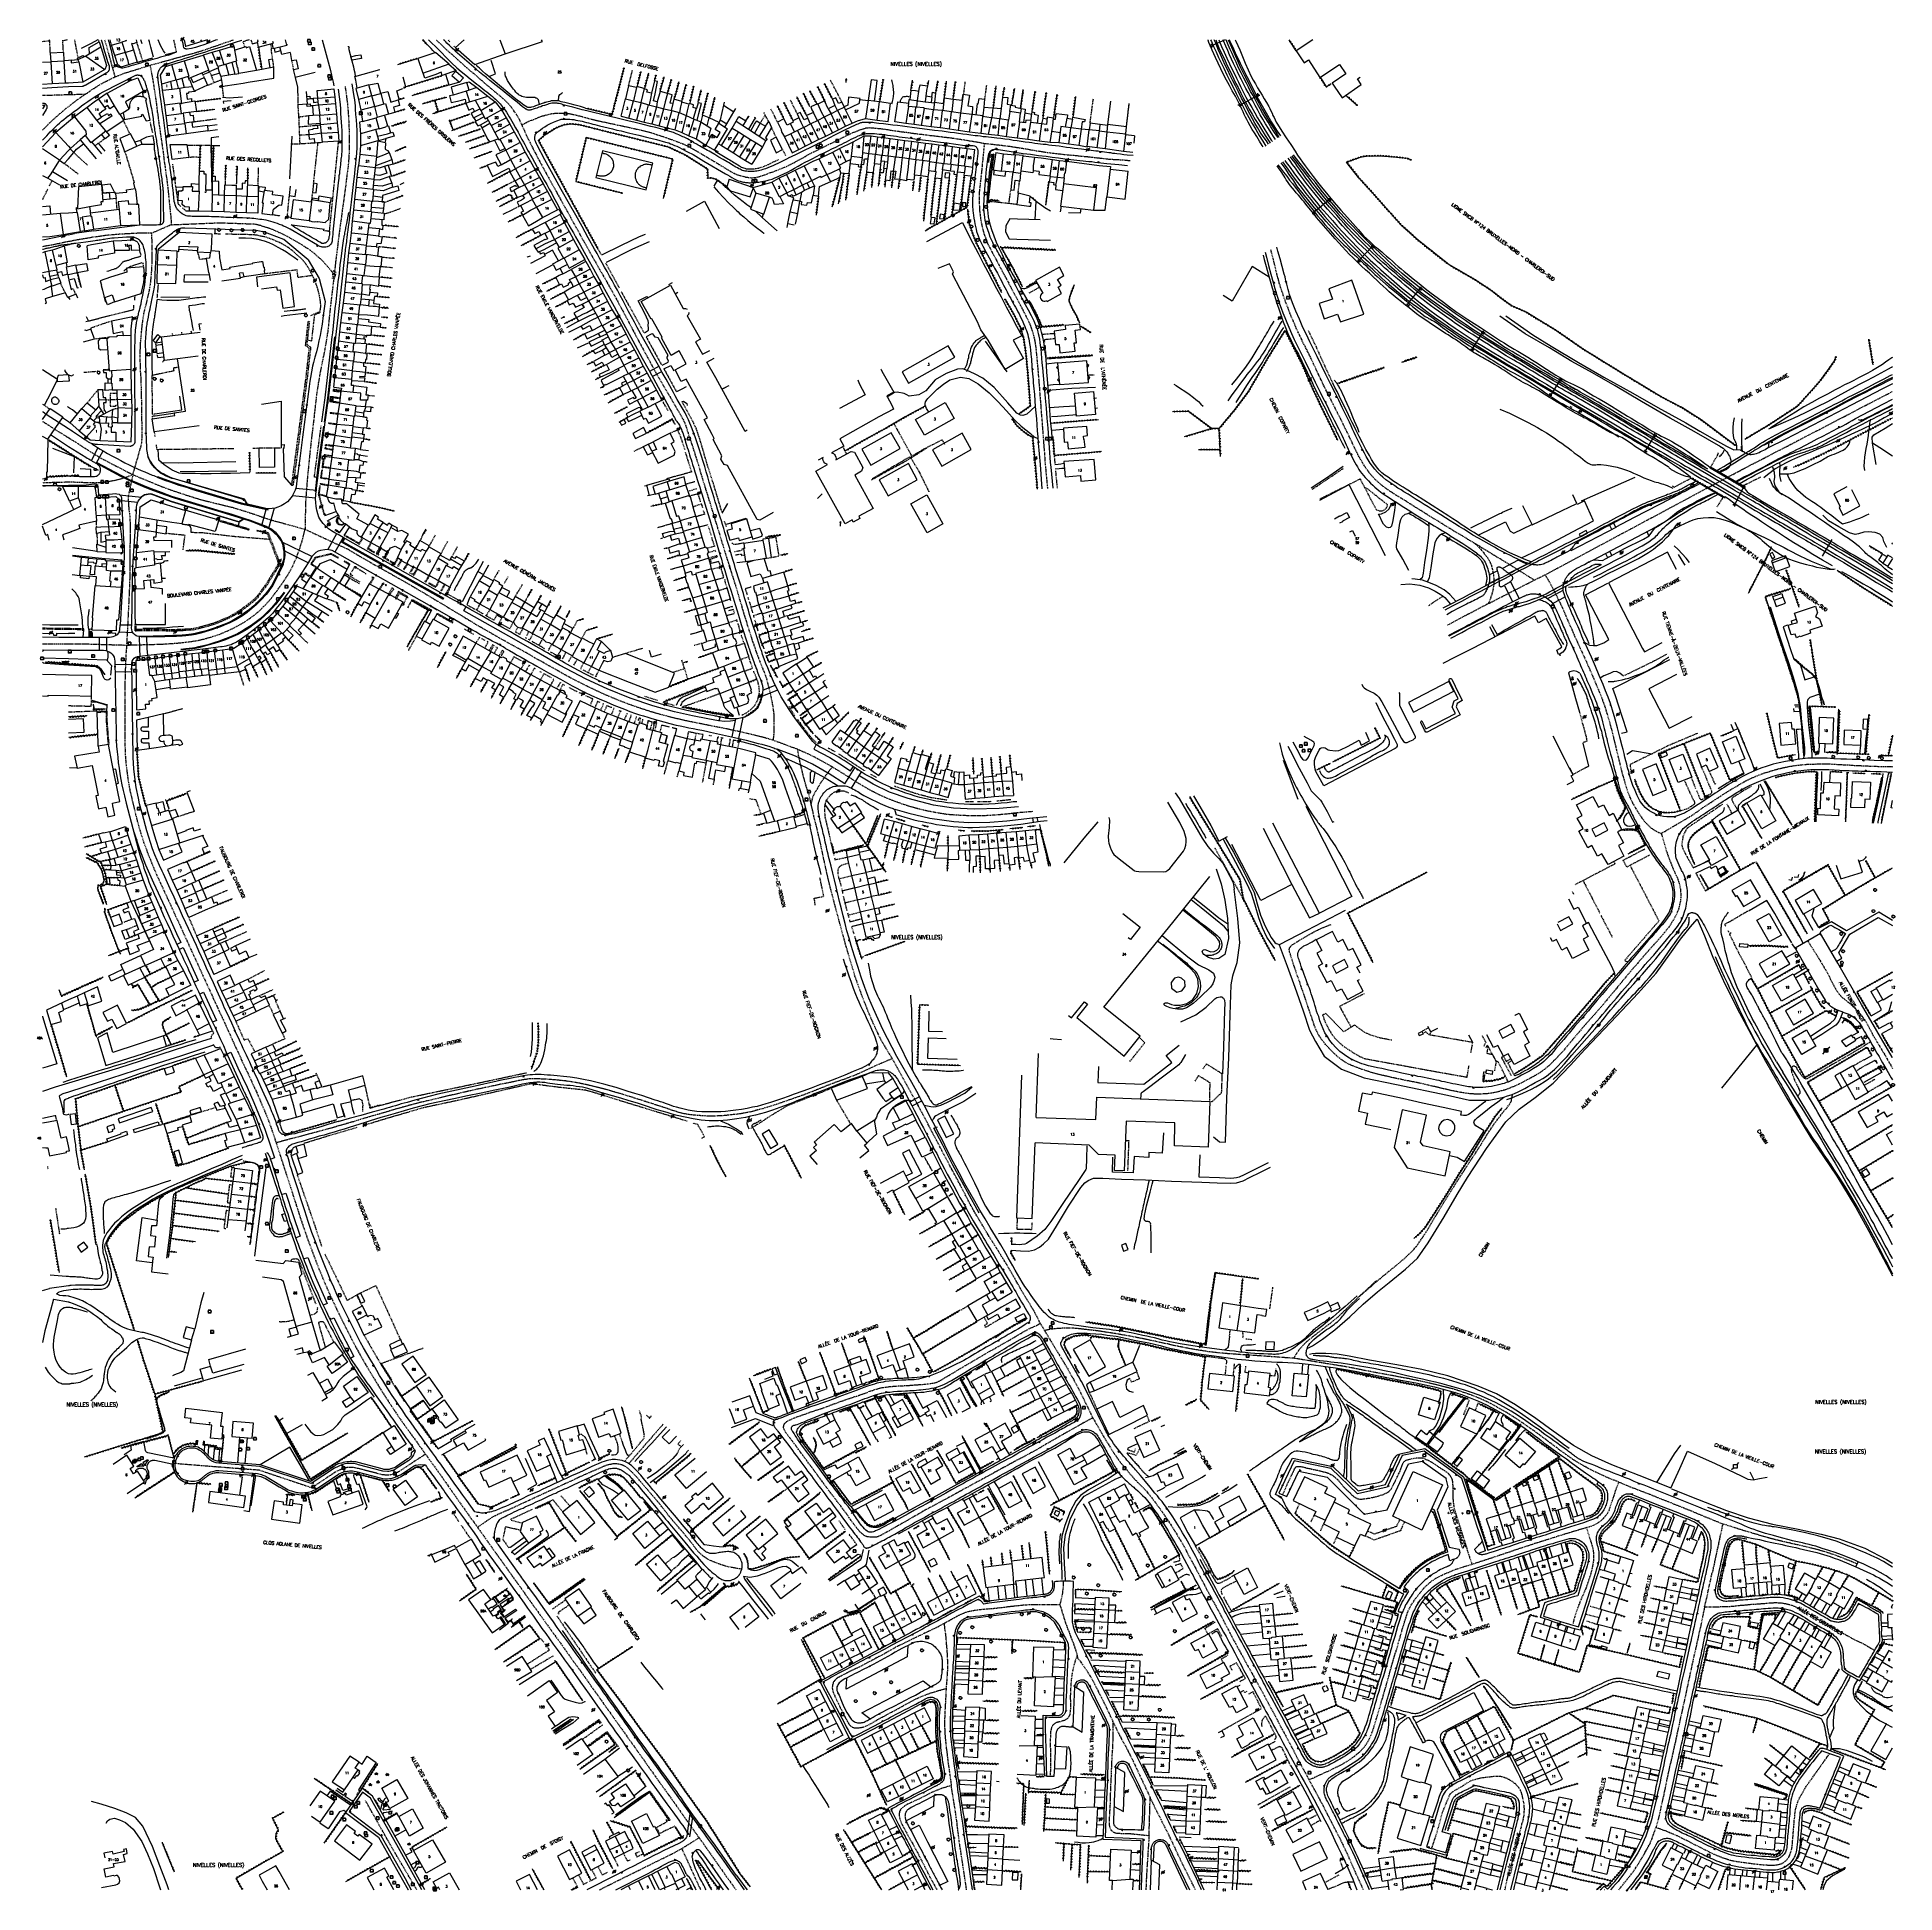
# Model space of a CAD drawing. Header units: millimetres. Extents: x 146997 to 148001, y 141998 to 143001.
import ezdxf
from ezdxf.enums import TextEntityAlignment as Align

# ---------------------------------------------------------------- set-up
doc = ezdxf.new("R2010")
doc.units = ezdxf.units.MM
doc.linetypes.add('DASHED', pattern=[0.75, 0.5, -0.25])
doc.layers.get('0').update_dxf_attribs({"linetype": 'CONTINUOUS'})
for name, color, linetype in [('W0001', 6, 'DASHED'), ('W0004', 5, 'CONTINUOUS'), ('W0006', 2, 'CONTINUOUS'), ('W0008', 7, 'CONTINUOUS'), ('W0010', 4, 'CONTINUOUS'), ('W0014', 7, 'CONTINUOUS'), ('W0015', 2, 'CONTINUOUS'), ('W0017', 7, 'CONTINUOUS'), ('W0020', 2, 'CONTINUOUS'), ('W0021', 2, 'CONTINUOUS'), ('W0051', 7, 'CONTINUOUS'), ('W0070', 7, 'DASHED'), ('W0071', 7, 'CONTINUOUS'), ('W0101', 7, 'CONTINUOUS'), ('W0104', 1, 'CONTINUOUS'), ('W0105', 7, 'CONTINUOUS'), ('W0112', 1, 'DASHED'), ('W0120', 7, 'CONTINUOUS'), ('W0132', 7, 'CONTINUOUS'), ('W0211', 2, 'CONTINUOUS'), ('W0214', 2, 'CONTINUOUS'), ('W0220', 5, 'DASHED'), ('W0300', 7, 'CONTINUOUS'), ('W0303', 7, 'CONTINUOUS'), ('W0310', 3, 'CONTINUOUS'), ('W0322', 7, 'CONTINUOUS'), ('W0323', 7, 'CONTINUOUS'), ('W0330', 7, 'CONTINUOUS'), ('W0333', 7, 'CONTINUOUS'), ('W0401', 7, 'CONTINUOUS'), ('W0420', 7, 'CONTINUOUS'), ('W0438', 7, 'CONTINUOUS'), ('W0439', 7, 'CONTINUOUS'), ('W0473', 7, 'CONTINUOUS'), ('W0600', 7, 'CONTINUOUS'), ('W0610', 7, 'CONTINUOUS'), ('W0611', 7, 'CONTINUOUS'), ('W0700', 7, 'CONTINUOUS'), ('W0853', 7, 'CONTINUOUS'), ('W0980', 7, 'CONTINUOUS'), ('W0989', 7, 'CONTINUOUS'), ('W0990', 7, 'CONTINUOUS'), ('W0991', 7, 'CONTINUOUS'), ('W1102', 7, 'CONTINUOUS')]:
    doc.layers.add(name, color=color, linetype=linetype)
doc.styles.get("Standard").update_dxf_attribs({"font": 'romans.shx', "width": 0.85})

# ---------------------------------------------------------------- blocks, each defined once
blk = doc.blocks.new('T420')
for p, q in [((0.7, 0.7), (-0.8, 0.7)), ((-0.8, 0.7), (-0.8, -0.8)), ((0.7, 0.7), (0.7, -0.8)), ((0.7, -0.8), (-0.8, -0.8))]:
    blk.add_line(p, q)
blk.add_ellipse((0, 0), major_axis=(-0.53, 0.53), ratio=1, start_param=3.926991, end_param=10.210176)
blk = doc.blocks.new('T401')
for p, q in [((-0.3, 0.3), (0, 0.3)), ((-0.3, -0.25), (-0.3, 0.3)), ((-0.3, 0.15), (0, 0.15)), ((-0.3, 0), (0, 0)), ((0, 0.3), (0, -0.25)), ((-0.3, -0.15), (0, -0.15)), ((-0.3, -0.25), (-0.3, -0.3)), ((-0.3, -0.3), (0, -0.3)), ((0, -0.3), (0, -0.25))]:
    blk.add_line(p, q)
blk = doc.blocks.new('T473')
for p, q in [((-0.166667, 0.166667), (0.166667, -0.166667)), ((-0.166667, -0.166667), (0.166667, 0.166667)), ((0.500001, 0.500001), (1.000002, 1.000002)), ((-1.000002, -1.000002), (-0.500001, -0.500001))]:
    blk.add_line(p, q)
blk.add_ellipse((0, 0), major_axis=(0.471405, 0.471405), ratio=1, start_param=5.4977871438, end_param=11.780972451)
blk = doc.blocks.new('T610')
for p, q in [((-0.500001, 0), (-1.000002, 0)), ((0, 0.500001), (0, 1.000002)), ((0.500001, 0), (1.000002, 0)), ((0, -0.500001), (0, -1.000002))]:
    blk.add_line(p, q)
blk.add_ellipse((0, 0), major_axis=(-0.353554, 0.353554), ratio=1, start_param=3.926990817, end_param=10.2101761242)
blk = doc.blocks.new('T300')
for p, q in [((-0.8, 0.5), (-0.9, 0.3)), ((-0.9, 0.3), (-0.9, 0.2)), ((-0.9, 0.2), (-0.7, 0.1)), ((-0.7, 0.6), (-0.8, 0.5)), ((-0.8, -0.1), (-0.7, 0.1)), ((-0.6, 0.7), (-0.7, 0.6)), ((-0.7, 0.1), (-0.7, 0.1)), ((-0.5, 0.7), (-0.6, 0.7)), ((-0.3, 0.6), (-0.5, 0.7)), ((-0.3, 0.6), (-0.2, 0.7)), ((-0.2, 0.6), (-0.3, 0.6)), ((-0.2, 0.7), (-0.1, 0.8)), ((-0.1, 0.8), (0.1, 0.8)), ((0.1, 0.8), (0.2, 0.7)), ((0.2, 0.7), (0.3, 0.6)), ((0.3, 0.6), (0.4, 0.5)), ((0.5, 0.5), (0.3, 0.5)), ((0.4, 0.5), (0.4, 0.5)), ((0.6, 0.4), (0.5, 0.5)), ((0.6, 0.4), (0.7, 0.3)), ((0.7, 0.3), (0.7, 0.2)), ((0.7, 0.2), (0.7, 0.1)), ((0.7, 0.1), (0.7, -0.2)), ((-0.8, -0.2), (-0.8, -0.1)), ((-0.7, -0.3), (-0.8, -0.2)), ((-0.8, -0.2), (-0.8, -0.2)), ((-0.7, -0.4), (-0.7, -0.3)), ((-0.5, -0.5), (-0.7, -0.4)), ((-0.4, -0.5), (-0.5, -0.5)), ((-0.4, -0.5), (-0.3, -0.5)), ((-0.3, -0.5), (-0.3, -0.4)), ((-0.3, -0.6), (-0.3, -0.5)), ((-0.3, -0.5), (-0.3, -0.5)), ((-0.2, -0.7), (-0.3, -0.6)), ((-0.1, -0.8), (-0.2, -0.7)), ((0.1, -0.8), (-0.1, -0.8)), ((0.2, -0.7), (0.1, -0.8)), ((0.3, -0.5), (0.2, -0.5)), ((0.3, -0.6), (0.2, -0.7)), ((0.2, -0.7), (0.2, -0.7)), ((0.5, -0.4), (0.3, -0.5)), ((0.3, -0.5), (0.3, -0.6)), ((0.3, -0.5), (0.3, -0.5)), ((0.6, -0.3), (0.5, -0.4)), ((0.7, -0.2), (0.6, -0.3)), ((0.6, -0.3), (0.6, -0.3))]:
    blk.add_line(p, q)
blk = doc.blocks.new('T438')
for p, q in [((-0.4, 0.2), (0.4, 0.2)), ((-0.4, -0.2), (-0.4, 0.2)), ((0.15, 1.1), (-0.3, 1.1)), ((-0.3, 1.1), (-0.3, 0.5)), ((-0.3, 0.5), (0.15, 0.5)), ((0.3, 0.65), (0.3, 0.95)), ((0.4, 0.2), (0.4, -0.2))]:
    blk.add_line(p, q)
at = {"flags": 128}
for points in [[(-0.4, -0.2), (0.4, 0.2)], [(0.4, -0.2), (-0.4, -0.2)]]:
    blk.add_lwpolyline(points, dxfattribs=at)
for centre, major_axis, start_param, end_param in [((0.15, 0.95), (0.106, -0.106), 0.7853982, 2.3561945), ((0.15, 0.65), (0.106, 0.106), 3.9269908, 5.4977871)]:
    blk.add_ellipse(centre, major_axis=major_axis, ratio=1, start_param=start_param, end_param=end_param)
blk = doc.blocks.new('T303')
for p, q in [((-0.8, 0), (-0.3, 0.2)), ((-0.3, -0.2), (-0.8, 0)), ((-0.3, 0.2), (0, 0.8)), ((0, 0.8), (0.3, 0.2)), ((0.3, 0.2), (0.8, 0)), ((0.8, 0), (0.3, -0.2)), ((-0.5, -0.6), (-0.3, -0.2)), ((0, -0.3), (-0.5, -0.6)), ((0.6, -0.6), (0, -0.3)), ((0.3, -0.2), (0.6, -0.6))]:
    blk.add_line(p, q)
blk = doc.blocks.new('T853')
for p, q in [((-0.75, 0), (0.75, 0)), ((0, 0.75), (0, -0.75))]:
    blk.add_line(p, q)
blk.add_ellipse((0, 0), major_axis=(-0.265, 0.265), ratio=1, start_param=3.9269908, end_param=10.2101761)
blk = doc.blocks.new('T600')
for p, q in [((-0.999999, 0.999999), (0.999999, 0.999999)), ((-0.999999, -0.999999), (-0.999999, 0.999999)), ((0.999999, 0.999999), (1.999998, 1.999998)), ((0.999999, 0.999999), (0.999999, -0.999999)), ((-0.999999, -0.999999), (-1.999998, -1.999998)), ((0.999999, -0.999999), (-0.999999, -0.999999))]:
    blk.add_line(p, q)
blk = doc.blocks.new('t323o')
at = {"color": 0, "linetype": 'Continuous'}
for radius in [0.25, 0.15]:
    blk.add_circle((0, 0), radius, dxfattribs=at)
blk = doc.blocks.new('t310o')
at = {"color": 0, "linetype": 'Continuous'}
for centre, start, end in [((-0.5, 0.4), 216.8699, 323.1304), ((0.5, -0.4), 36.8699, 143.1303)]:
    blk.add_arc(centre, 0.625, start, end, dxfattribs=at)
blk = doc.blocks.new('t220o')
at = {"color": 0, "linetype": 'Continuous'}
for p, q in [((-0.25, 0.25), (0.25, 0.25)), ((-0.25, -0.25), (0.25, -0.25))]:
    blk.add_line(p, q, dxfattribs=at)
blk = doc.blocks.new('t322o')
at = {"color": 0, "linetype": 'Continuous'}
for radius in [0.25, 0.15]:
    blk.add_circle((0, 0), radius, dxfattribs=at)

msp = doc.modelspace()

# ---------------------------------------------------------------- linework, layer by layer
at = {"layer": 'W0001'}
for points in [[(147033.5, 143000), (147035.7, 142992.2), (147039.1, 142979.9)], [(147058.1, 142986.2), (147083.9, 142993.4), (147086.4, 142994.2), (147088.9, 142995), (147091.4, 142995.9), (147093.9, 142996.7), (147096.3, 142997.6), (147098.8, 142998.5), (147101.3, 142999.3), (147103.3, 143000)], [(147259, 142954), (147257.8, 142956.8), (147256.5, 142959), (147255.1, 142961.1), (147253.7, 142963.1), (147252.1, 142965.1), (147249.9, 142967.3), (147247.5, 142969.4), (147245.1, 142971.4), (147242.7, 142973.4), (147241.4, 142974.5), (147240.2, 142975.5), (147238.9, 142976.6), (147237.7, 142977.7), (147236.4, 142978.7), (147235.2, 142979.8), (147234, 142980.9), (147232.7, 142981.9), (147229.4, 142984.8), (147226.1, 142987.7), (147222.8, 142990.7), (147219.5, 142993.6), (147216.9, 142996), (147214.4, 142998.4), (147212.7, 143000)], [(147023.2, 142970.6), (147027.1, 142973.3), (147028.6, 142974.2), (147030.1, 142975.2), (147031.7, 142976.1), (147033.2, 142977), (147039.1, 142979.9)], [(147039.1, 142979.9), (147044.1, 142981.9), (147058.1, 142986.2)], [(147058.1, 142986.2), (147058.7, 142982.7), (147059.4, 142979.2), (147060, 142975.6), (147060.5, 142972.1), (147060.8, 142970.3), (147061.1, 142968.4), (147061.3, 142966.6), (147061.6, 142964.7), (147061.8, 142962.9), (147062, 142961), (147062.3, 142959.2), (147062.5, 142957.3), (147062.9, 142954.6), (147063.3, 142951.9), (147063.7, 142949.1), (147064.1, 142946.4), (147064.5, 142943.7), (147064.9, 142940.9), (147065.3, 142938.2), (147065.6, 142935.5), (147066.4, 142929.6), (147067.2, 142923.7), (147067.9, 142917.8), (147068.5, 142911.9), (147068.8, 142908.9), (147069.1, 142905.9), (147069.4, 142903), (147069.6, 142900)], [(147000, 142970), (147004.7, 142970.1), (147014, 142970.4)], [(147014, 142970.4), (147023.2, 142970.6)], [(147023.2, 142970.6), (147018.4, 142967.3), (147017.3, 142966.4), (147016.2, 142965.6), (147015.1, 142964.7), (147014, 142963.9)], [(147163.5, 142974.7), (147163.5, 142974.7), (147164.2, 142969.9), (147164.8, 142965.1), (147165.2, 142960.3), (147165.5, 142955.5), (147165.7, 142950.7), (147165.8, 142947), (147165.8, 142943.2), (147165.7, 142939.5), (147165.5, 142935.8), (147165.2, 142932), (147164.7, 142928.3), (147164.2, 142924.6), (147163.8, 142920.9), (147163.4, 142918.2), (147163.1, 142915.5), (147162.7, 142912.8), (147162.3, 142910.1), (147161.9, 142907.4), (147161.6, 142904.7), (147161.2, 142902), (147160.8, 142899.3), (147160.2, 142894.5), (147159.6, 142889.7), (147159, 142884.9), (147158.4, 142880), (147157.6, 142873)], [(147000, 142951.1), (147000.8, 142952), (147003.9, 142955.1), (147007.1, 142958.1), (147008.8, 142959.6), (147010.5, 142961), (147012.2, 142962.5), (147014, 142963.9)], [(147259, 142954), (147260.6, 142954.8), (147262.2, 142955.6), (147263.8, 142956.3), (147265.5, 142956.9), (147267.8, 142957.9), (147270.2, 142958.8), (147272.7, 142959.5), (147275.2, 142960.1), (147277.3, 142960.3), (147279.4, 142960.4), (147281.5, 142960.4), (147283.6, 142960.2), (147285.2, 142960), (147286.9, 142959.6), (147288.5, 142959.3), (147290.2, 142958.8), (147291.8, 142958.4), (147293.4, 142957.9), (147295, 142957.5), (147296.6, 142957.1), (147298.7, 142956.6), (147300.7, 142956.1), (147302.7, 142955.7), (147304.8, 142955.3), (147306.8, 142954.8), (147308.9, 142954.4), (147310.9, 142953.9), (147312.9, 142953.5), (147316.6, 142952.7), (147320.2, 142951.9), (147323.8, 142951.1), (147327.4, 142950.2), (147329.1, 142949.7), (147330.7, 142949.2), (147332.3, 142948.6), (147334, 142948.1), (147337, 142947.1), (147340.1, 142946), (147343.2, 142944.9), (147346.2, 142943.7), (147348.1, 142942.8), (147350, 142941.8), (147351.8, 142940.8), (147353.7, 142939.7), (147355.1, 142938.9), (147356.4, 142938.1), (147357.8, 142937.3), (147359.2, 142936.5), (147360.5, 142935.7), (147361.9, 142934.9), (147363.2, 142934.1), (147364.6, 142933.3), (147367, 142931.8), (147369.5, 142930.3), (147371.9, 142928.8), (147374.5, 142927.5), (147375.1, 142927.2), (147375.8, 142927), (147376.4, 142926.8), (147377, 142926.6), (147378.5, 142926.2), (147380, 142925.8), (147381.5, 142925.6), (147383, 142925.4), (147383.8, 142925.4), (147384.7, 142925.5), (147385.5, 142925.6), (147386.3, 142925.8), (147388, 142926.2), (147389.7, 142926.8), (147391.3, 142927.4), (147393, 142928), (147395.3, 142928.8), (147397.6, 142929.7), (147399.8, 142930.6), (147402.1, 142931.5), (147403.8, 142932.4), (147405.5, 142933.2), (147407.2, 142934.1), (147408.9, 142935.1), (147410.6, 142936), (147412.3, 142936.9), (147413.9, 142937.9), (147415.6, 142938.8), (147418.7, 142940.3), (147421.7, 142941.8), (147424.8, 142943.3), (147427.9, 142944.8), (147430.4, 142946.1), (147432.9, 142947.4), (147435.5, 142948.6), (147438, 142949.8), (147439.3, 142950.3), (147440.6, 142950.8), (147441.8, 142951.3), (147443.1, 142951.7), (147443.7, 142951.9), (147444.3, 142952.1), (147444.9, 142952.3), (147445.5, 142952.4), (147446.7, 142952.5), (147447.9, 142952.4), (147449.1, 142952.3), (147450.3, 142952.2), (147451.7, 142952.1), (147453, 142952), (147454.3, 142951.8), (147455.6, 142951.6), (147456.9, 142951.4), (147458.2, 142951.2), (147459.5, 142951), (147460.8, 142950.8), (147462.5, 142950.6), (147464.3, 142950.3), (147466, 142950.1), (147467.7, 142949.9), (147470.2, 142949.5), (147472.7, 142949.2), (147475.2, 142948.9), (147477.7, 142948.6), (147479.8, 142948.3), (147481.9, 142948.1), (147484, 142947.8), (147486.1, 142947.6), (147488.1, 142947.3), (147490.2, 142947.1), (147492.3, 142946.8), (147494.4, 142946.5), (147498.1, 142945.9), (147501.7, 142945.3), (147505.4, 142944.7), (147509, 142944)], [(147259, 142954), (147262.1, 142947.1), (147264.2, 142942.9), (147266.3, 142938.8), (147268.5, 142934.7), (147270.7, 142930.5), (147272.1, 142928), (147273.5, 142925.5), (147274.9, 142922.9), (147276.3, 142920.4), (147277.7, 142917.9), (147279.1, 142915.3), (147280.5, 142912.8), (147281.9, 142910.3), (147283.7, 142907.1), (147285.4, 142904), (147287.1, 142900.8), (147288.9, 142897.7), (147290.6, 142894.5), (147292.3, 142891.4), (147294.1, 142888.2), (147295.8, 142885.1), (147297.6, 142882), (147299.4, 142878.9), (147301.1, 142875.8), (147302.9, 142872.7), (147304.7, 142869.6), (147306.4, 142866.5), (147308.2, 142863.4), (147309.9, 142860.3), (147311.5, 142857.4), (147313, 142854.6), (147314.5, 142851.7), (147316.1, 142848.8), (147317.6, 142845.9), (147319.1, 142843), (147320.7, 142840.1), (147322.2, 142837.2), (147324.6, 142832.7), (147327.1, 142828.2), (147329.5, 142823.7), (147332, 142819.2), (147333.2, 142817), (147334.5, 142814.9), (147335.8, 142812.7), (147337, 142810.6), (147338.3, 142808.4), (147339.6, 142806.3), (147340.8, 142804.1), (147342.1, 142801.9), (147343.3, 142799.8), (147344.6, 142797.7), (147345.8, 142795.5), (147346.9, 142793.3), (147347.5, 142791.8), (147348.1, 142790.3), (147348.5, 142788.7), (147349, 142787.2), (147349.9, 142784.4), (147350.8, 142781.7), (147351.7, 142779), (147352.6, 142776.2), (147353.2, 142774.2), (147353.9, 142772.1), (147354.5, 142770.1), (147355.1, 142768), (147355.7, 142765.9), (147356.3, 142763.9), (147356.9, 142761.8), (147357.6, 142759.7), (147358.4, 142757.1), (147359.2, 142754.5), (147360, 142752), (147360.8, 142749.4), (147361.6, 142746.8), (147362.4, 142744.2), (147363.2, 142741.6), (147364, 142739), (147364.9, 142735.9), (147365.9, 142732.8), (147366.8, 142729.7), (147367.8, 142726.5), (147368.7, 142723.4), (147369.7, 142720.3), (147370.7, 142717.2), (147371.6, 142714.1), (147371.1, 142716.2), (147372.2, 142712.4), (147373.4, 142708.6), (147374.6, 142704.9), (147375.7, 142701.1), (147376.2, 142699.5), (147376.6, 142698), (147377.1, 142696.4), (147377.6, 142694.9), (147378, 142693.3), (147378.5, 142691.7), (147378.9, 142690.2), (147379.4, 142688.6), (147380.3, 142685.9), (147381.1, 142683.1), (147382, 142680.4), (147382.9, 142677.6), (147383.4, 142676), (147384, 142674.3), (147384.5, 142672.7), (147385.1, 142671)], [(147509, 142944), (147508.9, 142942.4), (147508.7, 142940.8), (147508.6, 142939.1), (147508.4, 142937.5), (147508.3, 142936.3), (147508.2, 142935.1), (147508, 142933.9), (147507.9, 142932.6), (147507.8, 142931.4), (147507.7, 142930.2), (147507.6, 142929), (147507.5, 142927.8), (147507.3, 142926.3), (147507.1, 142924.8), (147506.9, 142923.3), (147506.8, 142921.8), (147506.6, 142920.2), (147506.4, 142918.7), (147506.3, 142917.2), (147506.2, 142915.7), (147506.2, 142913.7), (147506.3, 142911.6), (147506.4, 142909.5), (147506.5, 142907.5), (147506.8, 142905.4), (147507, 142903.3), (147507.4, 142901.2), (147507.8, 142899.1), (147508.4, 142896.7), (147509.2, 142894.3), (147510.1, 142892), (147510.9, 142889.6), (147512.1, 142887.5), (147513.2, 142885.3), (147514.3, 142883.2), (147515.5, 142881), (147516.3, 142879.5), (147517.1, 142878), (147517.9, 142876.5), (147518.7, 142875), (147519.6, 142873.4), (147520.4, 142871.9), (147521.2, 142870.4), (147522, 142868.9), (147523.6, 142865.8), (147525.2, 142862.8), (147526.8, 142859.8), (147528.4, 142856.7), (147529.4, 142854.8), (147530.4, 142852.9), (147531.4, 142850.9), (147532.4, 142849), (147533.1, 142847.4), (147533.8, 142845.9), (147534.4, 142844.3), (147534.9, 142842.7), (147535.4, 142841.1), (147535.8, 142839.4), (147536.2, 142837.8), (147536.5, 142836.2), (147536.9, 142833.6), (147537.1, 142831.1), (147537.4, 142828.5), (147537.6, 142826), (147537.9, 142822.5), (147538.2, 142819), (147538.5, 142815.5), (147538.8, 142812), (147539.1, 142807.6), (147539.5, 142803.2), (147539.8, 142798.7), (147540.2, 142794.3), (147540.5, 142789.7), (147540.9, 142785.1), (147541.2, 142780.5), (147541.6, 142775.9), (147541.7, 142774.2), (147541.8, 142772.5), (147541.9, 142770.7), (147542.1, 142769), (147542.1, 142769), (147542.1, 142769), (147542.1, 142769), (147543.2, 142757.4), (147543.2, 142757.4), (147543.2, 142757.4)], [(147509, 142944), (147513.6, 142943.5), (147518.2, 142943), (147522.8, 142942.4), (147527.4, 142941.7), (147529.4, 142941.4), (147531.3, 142941.1), (147533.3, 142940.7), (147535.2, 142940.4), (147537.2, 142940), (147539.2, 142939.7), (147541.1, 142939.4), (147543.1, 142939.1), (147545.4, 142938.8), (147547.7, 142938.5), (147550, 142938.3), (147552.3, 142938), (147554.6, 142937.8), (147556.9, 142937.6), (147559.2, 142937.4), (147561.5, 142937.1), (147565, 142936.8), (147568.6, 142936.4), (147572.1, 142936), (147575.6, 142935.6), (147577.2, 142935.4), (147580.5, 142935.3), (147580.5, 142935.3), (147580.5, 142935.3), (147584.4, 142935), (147587.9, 142934.7), (147587.9, 142934.7)], [(147069.6, 142900), (147059, 142895.4)], [(147069.6, 142900), (147095.8, 142901.1), (147115.1, 142900.4), (147117.7, 142899.7), (147120.2, 142898.9), (147122.7, 142898.1), (147125.2, 142897.1), (147127.4, 142896.1), (147129.6, 142895.1), (147131.7, 142894), (147133.9, 142892.8), (147137.1, 142891), (147140.3, 142889.1), (147143.4, 142887.1), (147146.4, 142884.9), (147149.5, 142882.2), (147152.4, 142879.3), (147155.1, 142876.2), (147157.6, 142873)], [(147014, 142890.9), (147012.5, 142890.6), (147011, 142890.3), (147009.5, 142889.9), (147007.9, 142889.6), (147006.4, 142889.3), (147004.9, 142889), (147003.4, 142888.7), (147001.9, 142888.5), (147000, 142888.1)], [(147059, 142895.4), (147055.3, 142895.4), (147051.6, 142895.4), (147047.9, 142895.2), (147044.2, 142895), (147040.9, 142894.8), (147037.5, 142894.5), (147034.2, 142894.2), (147030.9, 142893.7), (147027, 142893.2), (147023.2, 142892.5), (147019.4, 142891.9), (147015.6, 142891.2), (147015.2, 142891.1), (147014.8, 142891), (147014.4, 142890.9), (147014, 142890.9)], [(147048.8, 142764.9), (147053.7, 142782.2), (147053.8, 142789), (147053.7, 142795.7), (147053.6, 142802.5), (147053.5, 142809.2), (147053.4, 142812.1), (147053.3, 142814.9), (147053.2, 142817.8), (147053, 142820.6), (147052.9, 142823.4), (147052.8, 142826.3), (147052.8, 142829.1), (147052.8, 142832), (147052.9, 142834.2), (147053, 142836.4), (147053.2, 142838.6), (147053.4, 142840.8), (147053.6, 142843), (147053.8, 142845.2), (147054.1, 142847.4), (147054.4, 142849.6), (147054.8, 142852), (147055.3, 142854.3), (147055.9, 142856.6), (147056.5, 142859), (147057, 142861.3), (147057.6, 142863.6), (147058, 142866), (147058.4, 142868.4), (147059, 142875.1), (147059.3, 142881.9), (147059.3, 142888.7), (147059, 142895.4)], [(147774.4, 142727.6), (147770.9, 142729.7), (147767.5, 142731.8), (147764, 142733.8), (147760.6, 142735.9), (147757.5, 142737.8), (147754.5, 142739.7), (147751.4, 142741.5), (147748.4, 142743.4), (147745.5, 142745.2), (147742.6, 142747), (147739.7, 142748.8), (147736.8, 142750.7), (147734.2, 142752.3), (147731.5, 142753.9), (147728.9, 142755.6), (147726.3, 142757.4), (147724.2, 142759), (147722.2, 142760.7), (147720.2, 142762.5), (147718.4, 142764.4), (147716.6, 142766.7), (147714.9, 142769.1), (147713.4, 142771.5), (147712, 142774), (147711.2, 142775.3), (147710.6, 142776.6), (147709.9, 142778), (147709.3, 142779.3), (147708.6, 142780.6), (147708, 142782), (147707.4, 142783.3), (147706.7, 142784.7), (147705, 142788.2), (147703.3, 142791.7), (147701.6, 142795.2), (147699.8, 142798.7), (147698.7, 142800.9), (147697.6, 142803), (147696.5, 142805.2), (147695.4, 142807.4), (147694.3, 142809.6), (147693.2, 142811.8), (147692.1, 142814), (147691.1, 142816.2), (147690.4, 142817.5), (147689.8, 142818.9), (147689.1, 142820.2), (147688.5, 142821.6), (147687.9, 142823), (147687.2, 142824.3), (147686.6, 142825.7), (147686, 142827.1), (147685.1, 142828.9), (147684.2, 142830.7), (147683.3, 142832.5), (147682.4, 142834.3), (147681.4, 142836.1), (147680.6, 142838), (147679.7, 142839.8), (147678.8, 142841.6), (147677.4, 142844.7), (147676.1, 142847.9), (147674.7, 142851), (147673.5, 142854.2), (147672.1, 142857.8), (147670.8, 142861.4), (147669.6, 142865.1), (147668.4, 142868.8), (147668, 142870.4), (147667.5, 142872), (147667.1, 142873.6), (147666.7, 142875.2), (147666.4, 142876.8), (147666, 142878.5), (147665.6, 142880.1), (147665.2, 142881.7), (147664.4, 142884.5), (147664, 142886.5)], [(147157.6, 142873), (147155.5, 142855.1), (147155, 142850.8), (147154.6, 142846.4), (147154.1, 142842.1), (147153.4, 142837.8), (147152.9, 142834.8), (147152.4, 142831.9), (147151.8, 142828.9), (147151.2, 142826), (147150.6, 142823), (147150, 142820.1), (147149.5, 142817.1), (147149, 142814.2), (147148.2, 142809.1), (147147.6, 142804), (147147, 142798.9), (147146.5, 142793.8), (147145.6, 142786.8), (147144.8, 142779.9), (147144.1, 142772.9), (147143.4, 142766), (147143, 142761.8), (147142.7, 142757.7), (147142.4, 142753.6), (147142.1, 142749.5), (147141.9, 142735.4)], [(147812.2, 142710.8), (147817.9, 142713.9), (147823.6, 142716.9), (147829.3, 142720), (147835, 142723), (147842.8, 142727.2), (147850.6, 142731.4), (147858.3, 142735.5), (147866.1, 142739.7), (147873.1, 142743.4), (147880.1, 142747.2), (147887.2, 142750.9), (147894.2, 142754.7), (147899.8, 142757.7), (147905.5, 142760.7), (147911.1, 142763.7), (147916.8, 142766.7), (147923, 142770), (147929.3, 142773.2), (147935.6, 142776.5), (147941.9, 142779.7), (147948, 142782.9), (147954.1, 142786.1), (147960.2, 142789.2), (147966.3, 142792.4), (147969, 142793.8), (147971.7, 142795.2), (147974.4, 142796.6), (147977.1, 142798), (147979.8, 142799.4), (147982.4, 142800.8), (147985.1, 142802.2), (147987.8, 142803.6), (147993.3, 142806.4), (147998.7, 142809.2), (148000, 142809.9)], [(147000, 142793.7), (147003.3, 142791.6), (147006.8, 142789.3), (147010.4, 142787.1), (147014, 142784.9)], [(147014, 142784.9), (147014.2, 142784.8), (147014.4, 142784.7), (147014.6, 142784.6), (147014.8, 142784.4), (147019.4, 142781.5), (147024, 142778.5), (147028.6, 142775.6), (147033.3, 142772.9), (147048.8, 142764.9)], [(147014, 142760.8), (147013.7, 142760.8), (147013.3, 142760.8), (147013, 142760.8), (147012.7, 142760.8), (147007.4, 142760.7), (147002.2, 142760.5), (147000, 142760.4)], [(147048.8, 142764.9), (147045.4, 142763.6), (147041.9, 142762.4), (147038.3, 142761.6), (147034.6, 142760.9), (147032, 142760.6), (147029.4, 142760.5), (147026.9, 142760.5), (147024.3, 142760.5), (147021.7, 142760.6), (147019.1, 142760.7), (147016.6, 142760.8), (147014, 142760.8)], [(147048.8, 142764.9), (147046.3, 142753.4), (147046.3, 142751.5), (147046.4, 142749.7), (147046.5, 142747.9), (147046.7, 142746), (147046.9, 142744.2), (147047.1, 142742.4), (147047.2, 142740.5), (147047.3, 142738.7), (147047.3, 142736.7), (147047.4, 142734.7), (147047.3, 142732.6), (147047.3, 142730.6), (147047.3, 142728.6), (147047.2, 142726.6), (147047.2, 142724.5), (147047.1, 142722.5), (147047.1, 142720.9), (147047.1, 142719.4), (147047.1, 142717.8), (147047.1, 142716.2), (147047.1, 142714.6), (147047.1, 142713), (147047.1, 142711.5), (147047.1, 142709.9), (147047, 142705.5), (147046.8, 142701.2), (147046.6, 142696.9), (147046.4, 142692.5), (147045.4, 142672.8)], [(147048.8, 142764.9), (147064.1, 142758.6), (147069.2, 142756.7), (147074.3, 142755), (147079.5, 142753.3), (147084.7, 142751.7), (147087.2, 142751), (147089.8, 142750.4), (147092.3, 142749.7), (147094.9, 142749.1), (147097.4, 142748.5), (147100, 142747.9), (147102.5, 142747.3), (147105.1, 142746.5), (147107.4, 142745.8), (147109.8, 142745.1), (147112.1, 142744.3), (147114.5, 142743.5), (147116.8, 142742.7), (147119.1, 142741.9), (147121.5, 142741.1), (147123.8, 142740.4), (147141.9, 142735.4)], [(147045.4, 142672.8), (147063.7, 142673.3), (147068.8, 142673.6), (147074, 142674), (147079.2, 142674.6), (147084.3, 142675.4), (147088.1, 142676.3), (147091.8, 142677.4), (147095.5, 142678.6), (147099.1, 142680.1), (147102.4, 142681.6), (147105.7, 142683.3), (147108.9, 142685.1), (147111.9, 142687.2), (147114.3, 142688.9), (147116.5, 142690.7), (147118.6, 142692.7), (147120.6, 142694.7), (147122.9, 142697.2), (147124.9, 142699.8), (147126.9, 142702.5), (147128.8, 142705.2), (147130.5, 142707.6), (147132.1, 142710), (147133.6, 142712.5), (147135, 142715.1), (147137.2, 142720), (147139, 142725.1), (147140.6, 142730.2), (147141.9, 142735.4)], [(147141.9, 142735.4), (147165.1, 142724.6), (147168.6, 142722.5), (147172.2, 142720.4), (147175.8, 142718.3), (147179.3, 142716.3), (147181.5, 142715.1), (147183.6, 142713.9), (147185.7, 142712.7), (147187.9, 142711.5), (147190, 142710.3), (147192.1, 142709.1), (147194.2, 142707.9), (147196.4, 142706.7), (147201.5, 142703.7), (147206.6, 142700.7), (147211.7, 142697.6), (147216.8, 142694.6), (147219.3, 142693.1), (147221.7, 142691.6), (147224.2, 142690.1), (147226.6, 142688.7), (147229, 142687.2), (147231.5, 142685.7), (147233.9, 142684.2), (147236.4, 142682.8), (147239, 142681.3), (147241.6, 142679.8), (147244.2, 142678.3), (147246.8, 142676.8), (147249.4, 142675.4), (147252, 142673.9), (147254.6, 142672.5), (147257.2, 142671)], [(147806.3, 142707.9), (147803.2, 142709.9), (147800.2, 142711.8), (147797.1, 142713.7), (147794, 142715.7), (147790.9, 142717.5), (147787.9, 142719.4), (147784.8, 142721.2), (147781.8, 142723.1), (147779.9, 142724.2), (147778.1, 142725.3), (147776.2, 142726.5), (147774.4, 142727.6)], [(147774.4, 142727.6), (147775.6, 142726.5), (147776.7, 142725.3), (147777.8, 142724.1), (147778.9, 142722.8), (147779.9, 142721.4), (147781, 142720.1), (147781.9, 142718.6), (147782.7, 142717), (147783.3, 142715.5), (147783.7, 142713.9), (147784, 142712.3), (147784.3, 142710.7), (147784.4, 142709), (147784.5, 142707.3), (147784.4, 142705.5), (147784.2, 142703.8), (147783.7, 142701.6), (147783.1, 142699.4), (147782.4, 142697.3), (147781.5, 142695.2)], [(147781.5, 142695.2), (147806.3, 142707.9)], [(147806.3, 142707.9), (147812.2, 142710.8)], [(147812.2, 142710.8), (147814.2, 142707.5), (147816, 142704.1), (147817.8, 142700.6), (147819.5, 142697.1), (147820.6, 142695), (147821.6, 142692.8), (147822.6, 142690.5), (147823.5, 142688.3), (147824.5, 142686.1), (147825.4, 142683.9), (147826.4, 142681.7), (147827.4, 142679.5), (147828.3, 142677.3), (147829.3, 142675.2), (147830.2, 142673.1), (147831.2, 142671)], [(147781.5, 142695.2), (147764.9, 142686.5), (147759.5, 142683.6)], [(147000, 142673.5), (147000.5, 142673.5), (147002.8, 142673.5), (147005.1, 142673.5), (147006.2, 142673.5), (147007.4, 142673.5), (147008.5, 142673.5), (147009.6, 142673.5), (147010.7, 142673.5), (147011.8, 142673.5), (147012.9, 142673.5), (147014, 142673.5)], [(147014, 142673.5), (147015.9, 142673.5), (147017.8, 142673.5), (147019.8, 142673.5), (147021.7, 142673.5), (147045.4, 142672.8)], [(147045.3, 142671), (147045.1, 142668.9), (147045, 142666.7), (147044.9, 142664.6), (147044.8, 142662.4), (147044.6, 142657.1), (147044.5, 142651.9), (147044.4, 142646.6), (147044.5, 142641.3), (147044.4, 142637.7), (147044.4, 142634.1), (147044.4, 142630.5), (147044.4, 142626.9), (147044.5, 142623), (147044.5, 142619.2), (147044.6, 142615.4), (147044.8, 142611.5), (147045.1, 142608), (147045.6, 142604.5), (147046, 142601), (147046.6, 142597.5), (147047.2, 142594.2), (147048, 142591), (147048.7, 142587.7), (147049.5, 142584.4), (147050.3, 142581.1), (147051.2, 142577.7), (147052.1, 142574.3), (147053.1, 142571), (147054.6, 142566.3), (147056.3, 142561.7), (147058.1, 142557.2), (147059.9, 142552.7), (147061.8, 142548.3), (147063.8, 142544), (147065.8, 142539.6), (147067.8, 142535.3), (147069.9, 142530.8), (147071.9, 142526.3), (147074, 142521.9), (147076, 142517.4), (147077.4, 142514.3), (147078.8, 142511.3), (147080.2, 142508.2), (147081.6, 142505.2), (147084.1, 142499.8), (147086.5, 142494.4), (147089, 142489), (147091.5, 142483.7), (147092.4, 142481.5), (147093.4, 142479.3), (147094.5, 142477.1), (147095.5, 142474.9), (147096.5, 142472.7), (147097.5, 142470.6), (147098.5, 142468.4), (147099.5, 142466.2), (147100.5, 142464), (147101.5, 142461.8), (147102.5, 142459.5), (147103.5, 142457.3), (147104.5, 142455.1), (147105.6, 142452.9), (147106.6, 142450.7), (147107.6, 142448.4), (147108.6, 142446.3), (147109.6, 142444.1), (147110.7, 142441.9), (147111.7, 142439.8), (147112.7, 142437.6), (147113.7, 142435.4), (147114.7, 142433.2), (147115.7, 142431.1), (147117.4, 142427.1), (147119.1, 142423.1), (147120.8, 142419.1), (147122.4, 142415), (147123.4, 142412.2), (147124.4, 142409.4), (147125.3, 142406.6), (147126.2, 142403.8)], [(147045.4, 142672.8), (147045.3, 142671)], [(147394.8, 142621.4), (147391.5, 142622.4), (147388.2, 142623.3), (147384.9, 142624.1), (147381.5, 142624.9), (147377.2, 142625.9), (147372.9, 142626.8), (147368.5, 142627.8), (147364.2, 142628.6), (147347.7, 142631.9), (147343, 142633), (147338.2, 142634.2), (147333.4, 142635.5), (147328.7, 142636.8), (147323.9, 142638.4), (147319.2, 142640), (147314.5, 142641.7), (147309.8, 142643.6), (147304.6, 142645.8), (147299.5, 142648.1), (147294.5, 142650.5), (147289.5, 142653), (147285.6, 142655), (147281.8, 142657.1), (147278.1, 142659.2), (147274.3, 142661.3), (147272.2, 142662.5), (147270.1, 142663.7), (147268, 142664.8), (147265.9, 142666), (147263.8, 142667.3), (147261.7, 142668.5), (147259.6, 142669.7), (147257.5, 142670.8), (147257.4, 142670.9), (147257.3, 142670.9), (147257.3, 142671), (147257.2, 142671)], [(147385.1, 142671), (147385.4, 142670), (147385.8, 142669.1), (147386.1, 142668.1), (147386.5, 142667.1), (147387, 142665.6), (147387.6, 142664.1), (147388.2, 142662.7), (147388.8, 142661.2), (147389.4, 142659.7), (147390, 142658.2), (147390.6, 142656.7), (147391.1, 142655.2), (147391.9, 142652.4), (147392.6, 142649.6), (147393.3, 142646.7), (147393.9, 142643.8), (147394.3, 142641.8), (147394.7, 142639.7), (147395, 142637.6), (147395.2, 142635.5), (147395.3, 142633.1), (147395.3, 142630.7), (147395.3, 142628.3), (147395.2, 142625.8), (147395.2, 142624.7), (147395.1, 142623.6), (147395, 142622.5), (147394.8, 142621.4)], [(147831.2, 142671), (147832.4, 142668.3), (147833.7, 142665.6), (147834.9, 142662.9), (147836.1, 142660.1), (147838, 142655.8), (147839.8, 142651.5), (147841.6, 142647.2), (147843.3, 142642.8), (147844.6, 142639.2), (147845.7, 142635.5), (147846.8, 142631.9), (147847.8, 142628.2), (147848.2, 142626.7), (147848.6, 142625.1), (147849, 142623.6), (147849.3, 142622.1), (147849.7, 142620.5), (147850.1, 142619), (147850.5, 142617.5), (147850.8, 142615.9), (147851.7, 142612.2), (147852.6, 142608.5), (147853.5, 142604.8), (147854.5, 142601.2), (147855.3, 142598.4), (147856.1, 142595.7), (147857, 142593), (147858.1, 142590.4), (147859.5, 142587.4), (147861.1, 142584.6), (147862.9, 142581.8), (147864.7, 142579.1), (147865.8, 142577.7), (147867, 142576.4), (147868.2, 142575.1), (147869.6, 142573.9), (147870.9, 142573), (147872.2, 142572.2), (147873.6, 142571.5), (147875, 142571)], [(147408, 142616.5), (147394.8, 142621.4)], [(147408, 142616.5), (147408.5, 142613.3), (147409.2, 142610.1), (147409.9, 142607), (147410.6, 142603.9), (147411.4, 142600.9), (147412.2, 142598), (147413.1, 142595.1), (147414.1, 142592.3), (147415.4, 142586.3)], [(147426.9, 142606.9), (147418.9, 142611.4), (147416.2, 142612.8), (147413.5, 142614.1), (147410.7, 142615.3), (147408, 142616.5)], [(147415.4, 142586.3), (147415.6, 142587.8), (147416, 142589.2), (147416.4, 142590.7), (147417, 142592.1), (147417.4, 142592.9), (147417.8, 142593.7), (147418.3, 142594.4), (147418.8, 142595.2), (147419.3, 142596.2), (147419.9, 142597.1), (147420.5, 142598.1), (147421.1, 142599), (147421.5, 142599.6), (147422, 142600.2), (147422.4, 142600.8), (147422.8, 142601.4), (147423.8, 142602.8), (147424.8, 142604.2), (147425.8, 142605.5), (147426.9, 142606.9)], [(147535.1, 142582.8), (147535.1, 142582.8), (147528.7, 142582.3), (147523.6, 142581.7), (147518.5, 142581.2), (147513.4, 142580.8), (147508.3, 142580.5), (147503.9, 142580.5), (147499.4, 142580.6), (147495, 142580.8), (147490.5, 142581.1), (147487.9, 142581.4), (147485.3, 142581.8), (147482.6, 142582.3), (147480, 142582.8), (147477.9, 142583.2), (147475.7, 142583.7), (147473.6, 142584.2), (147471.4, 142584.8), (147468.8, 142585.6), (147466.1, 142586.4), (147463.5, 142587.3), (147460.8, 142588.3), (147458, 142589.4), (147455.1, 142590.6), (147452.3, 142591.9), (147449.6, 142593.2), (147447.4, 142594.4), (147445.3, 142595.6), (147443.2, 142596.8), (147441.2, 142598), (147439.6, 142599), (147438, 142600), (147436.4, 142601), (147434.9, 142602), (147433.3, 142603), (147431.7, 142604), (147430.1, 142605), (147428.6, 142605.9), (147426.9, 142606.9)], [(147875, 142571), (147889.8, 142579.7), (147891.3, 142580.6), (147892.7, 142581.6), (147894.1, 142582.5), (147895.5, 142583.5), (147896.9, 142584.5), (147898.3, 142585.5), (147899.8, 142586.4), (147901.2, 142587.4), (147904.2, 142589.3), (147907.2, 142591.3), (147910.2, 142593.2), (147913.2, 142595.1), (147915.9, 142596.6), (147918.5, 142598.2), (147921.2, 142599.7), (147924, 142601), (147926.8, 142602.2), (147929.6, 142603.3), (147932.4, 142604.2), (147935.3, 142605.1), (147938.2, 142605.9), (147941.2, 142606.6), (147944.1, 142607.2), (147947.1, 142607.7), (147950.5, 142608.1), (147953.9, 142608.4), (147957.4, 142608.5), (147960.8, 142608.6), (147963.4, 142608.6), (147966, 142608.6), (147968.7, 142608.4), (147971.3, 142608.3), (147973.9, 142608.1), (147976.5, 142608), (147979.2, 142607.8), (147981.8, 142607.7), (147986.3, 142607.5), (147990.8, 142607.3), (147995.2, 142607.2), (147999.7, 142607.1), (148000, 142607)], [(147415.4, 142586.3), (147416, 142583.8), (147416.4, 142582), (147416.8, 142580.3), (147417.2, 142578.6), (147417.6, 142576.9), (147418.1, 142575.1), (147418.5, 142573.4), (147418.9, 142571.7), (147419.3, 142570), (147419.7, 142568.3), (147420.1, 142566.6), (147420.5, 142564.9), (147420.8, 142563.1), (147421.2, 142561.4), (147421.6, 142559.7), (147421.9, 142558), (147422.3, 142556.3), (147423, 142553.1), (147423.7, 142549.9), (147424.4, 142546.8), (147425.2, 142543.6), (147425.9, 142540.8), (147426.6, 142538.1), (147427.3, 142535.3), (147428.1, 142532.6), (147428.8, 142529.8), (147429.6, 142526.9), (147430.3, 142524.1), (147431.1, 142521.3), (147431.9, 142518.4), (147432.7, 142515.5), (147433.5, 142512.6), (147434.3, 142509.7), (147435.4, 142506), (147436.5, 142502.2), (147437.7, 142498.4), (147438.8, 142494.6), (147438.7, 142494.7), (147440.6, 142489.4), (147442.5, 142484.1), (147444.6, 142478.8), (147446.7, 142473.5), (147448.2, 142470), (147449.8, 142466.5), (147451.4, 142463), (147453.1, 142459.6), (147454.6, 142457), (147456.1, 142454.4), (147457.7, 142451.8), (147459.3, 142449.3)], [(147875, 142571), (147877.7, 142561.7), (147878.5, 142559.4), (147879.4, 142557), (147880.3, 142554.7), (147881.2, 142552.4), (147881.6, 142551.4), (147882.1, 142550.4), (147882.5, 142549.4), (147883, 142548.3), (147883.5, 142547.3), (147883.9, 142546.3), (147884.3, 142545.2), (147884.6, 142544.2), (147885.1, 142542.2), (147885.4, 142540.3), (147885.5, 142538.3), (147885.5, 142536.3), (147885.3, 142534.4), (147884.9, 142532.5), (147884.5, 142530.6), (147883.8, 142528.8), (147882.9, 142526.7), (147881.8, 142524.7), (147880.6, 142522.7), (147879.4, 142520.8), (147876.7, 142517.4), (147873.9, 142514.1), (147870.9, 142510.9), (147868, 142507.6), (147866.6, 142505.9), (147865.1, 142504.2), (147863.6, 142502.5), (147862.2, 142500.8), (147860.7, 142499.1), (147859.2, 142497.4), (147857.8, 142495.7), (147856.3, 142494), (147854.9, 142492.3), (147853.6, 142490.7), (147852.2, 142489), (147850.8, 142487.3), (147849.5, 142485.6), (147848.1, 142484), (147846.7, 142482.3), (147845.3, 142480.7), (147843.8, 142478.8), (147842.2, 142477), (147840.6, 142475.2), (147839, 142473.4), (147837.4, 142471.6), (147835.8, 142469.8), (147834.2, 142468), (147832.6, 142466.1), (147831, 142464.2), (147829.4, 142462.3), (147827.7, 142460.3), (147826.1, 142458.4), (147824.5, 142456.4), (147822.9, 142454.5), (147821.2, 142452.6), (147819.5, 142450.8), (147817.7, 142448.9), (147815.8, 142447), (147813.9, 142445.2), (147811.8, 142443.5), (147809.7, 142441.9), (147807.4, 142440.5), (147805.1, 142439.2), (147802.8, 142438), (147800.6, 142436.8), (147798.3, 142435.6), (147796.1, 142434.5), (147793.7, 142433.6), (147792, 142432.9), (147790.2, 142432.3), (147788.4, 142431.8), (147786.6, 142431.3), (147784.8, 142430.9), (147782.9, 142430.6), (147780.9, 142430.3), (147779, 142430.2), (147776.9, 142430.1), (147774.9, 142430.1), (147772.8, 142430.2), (147770.7, 142430.4), (147766.7, 142431), (147762.7, 142431.8), (147758.7, 142432.7), (147754.7, 142433.6), (147753.3, 142434), (147751.8, 142434.3), (147750.3, 142434.6), (147748.9, 142435), (147747.4, 142435.3), (147746, 142435.7), (147744.5, 142436), (147743, 142436.3), (147741.7, 142436.6), (147740.5, 142436.8), (147739.2, 142437.1), (147737.9, 142437.3), (147736.6, 142437.5), (147735.3, 142437.8), (147734.1, 142438.1), (147732.8, 142438.3), (147728.6, 142439.3), (147724.5, 142440.2), (147720.3, 142441.2), (147716.2, 142442.5), (147713.2, 142443.5), (147710.1, 142444.6), (147707.1, 142445.8), (147704.2, 142447.3), (147702.6, 142448.4), (147701, 142449.6), (147699.4, 142450.9), (147698, 142452.3), (147695.7, 142454.6), (147693.5, 142457), (147691.4, 142459.6), (147689.6, 142462.3), (147688.4, 142464.8), (147687.4, 142467.4), (147686.5, 142470.1), (147685.6, 142472.7), (147685.1, 142474.3), (147684.5, 142475.9), (147683.9, 142477.6), (147683.4, 142479.2), (147682.9, 142480.9), (147682.3, 142482.5), (147681.8, 142484.1), (147681.2, 142485.8), (147680.7, 142487.1), (147680.2, 142488.5), (147679.8, 142489.9), (147679.3, 142491.3), (147678.8, 142492.7), (147678.3, 142494), (147677.8, 142495.4), (147677.4, 142496.8), (147676.7, 142498.8), (147676, 142500.8), (147675.4, 142502.8), (147674.7, 142504.9), (147674.5, 142505.7), (147674.2, 142506.5), (147674, 142507.3), (147673.9, 142508.2), (147673.9, 142508.4), (147674, 142508.6), (147674.1, 142508.9), (147674.1, 142509.1), (147674.2, 142509.3), (147674.3, 142509.5), (147674.5, 142509.7), (147674.6, 142509.9), (147675.1, 142510.5), (147675.7, 142510.9), (147676.3, 142511.3), (147676.9, 142511.7), (147678.2, 142512.5), (147679.4, 142513.3), (147680.7, 142514), (147681.9, 142514.7), (147683.7, 142515.8), (147685.5, 142516.8), (147687.3, 142517.8), (147689.2, 142518.8), (147691, 142519.6), (147692.8, 142520.4), (147694.6, 142521.1), (147696.5, 142521.8)], [(147954.3, 142512.7), (147956.7, 142508.9), (147959.2, 142505), (147961.6, 142501), (147963.9, 142497.1), (147964.8, 142495.5), (147965.7, 142493.8), (147966.5, 142492.1), (147967.3, 142490.5), (147968.2, 142488.8), (147969.1, 142487.1), (147970.1, 142485.6), (147971.2, 142484.1), (147972.1, 142483.1), (147973, 142482.2), (147974, 142481.4), (147975, 142480.7), (147975.9, 142479.9), (147976.9, 142479.1), (147977.9, 142478.3), (147978.8, 142477.5), (147980.2, 142476), (147981.6, 142474.5), (147982.9, 142473), (147984.2, 142471.4), (147984.9, 142470.2), (147985.7, 142469), (147986.4, 142467.7), (147987.1, 142466.5), (147987.7, 142465.3), (147988.4, 142464), (147989, 142462.8), (147989.7, 142461.5), (147990.8, 142459.8), (147991.8, 142458), (147992.8, 142456.3), (147993.9, 142454.5), (147994.9, 142452.8), (147996, 142451.1), (147997, 142449.3), (147998, 142447.5), (147999.1, 142445.7), (148000, 142444)], [(147459.3, 142449.3), (147450.2, 142445.4), (147440.2, 142440.8), (147438.4, 142440), (147436.7, 142439.4), (147434.9, 142438.7), (147433.1, 142438), (147431.3, 142437.4), (147429.5, 142436.8), (147427.7, 142436.1), (147426, 142435.4), (147424, 142434.7), (147422.1, 142433.9), (147420.1, 142433.1), (147418.1, 142432.3), (147416.2, 142431.6), (147414.2, 142430.8), (147412.3, 142430), (147410.3, 142429.3), (147405.7, 142427.7), (147401.2, 142426.1), (147396.6, 142424.5), (147391.9, 142423.1), (147389.2, 142422.2), (147386.4, 142421.5), (147383.5, 142420.7), (147380.7, 142420.1), (147377.4, 142419.5), (147374, 142419.1), (147370.6, 142418.7), (147367.2, 142418.4), (147364.9, 142418.3), (147362.5, 142418.2), (147360.1, 142418.2), (147357.7, 142418.3), (147355, 142418.5), (147352.2, 142418.7), (147349.5, 142419), (147346.8, 142419.5), (147343.3, 142420.4), (147339.9, 142421.5), (147336.5, 142422.7), (147333.1, 142423.8), (147331.2, 142424.4), (147329.4, 142425), (147327.5, 142425.6), (147325.6, 142426.2), (147323.7, 142426.8), (147321.8, 142427.4), (147319.9, 142428), (147318, 142428.6), (147313.4, 142430), (147308.7, 142431.4), (147304.1, 142432.7), (147299.4, 142433.9), (147296, 142434.7), (147292.6, 142435.5), (147289.1, 142436.2), (147285.6, 142436.8), (147282.8, 142437.2), (147280, 142437.5), (147277.1, 142437.8), (147274.3, 142438), (147271.5, 142438.2), (147268.6, 142438.3), (147265.8, 142438.4), (147263, 142438.3), (147260.1, 142437.9), (147257.3, 142437.4), (147254.5, 142436.8), (147251.8, 142436.2), (147247.5, 142435.4), (147243.3, 142434.5), (147239.1, 142433.6), (147234.8, 142432.7), (147229.8, 142431.6), (147224.8, 142430.4), (147219.8, 142429.3), (147214.8, 142428.1), (147211, 142427.2), (147207.2, 142426.3), (147203.4, 142425.4), (147199.6, 142424.4), (147194.9, 142423.1), (147190.2, 142421.8), (147185.5, 142420.4), (147180.9, 142419), (147179, 142418.5), (147177.2, 142418), (147175.4, 142417.4), (147173.5, 142416.9), (147171.7, 142416.3), (147169.9, 142415.8), (147168, 142415.2), (147166.2, 142414.7), (147162.1, 142413.5), (147157.9, 142412.3), (147153.7, 142411.1), (147149.6, 142410), (147148.3, 142409.6), (147146.9, 142409.3), (147145.6, 142408.9), (147144.3, 142408.6), (147143, 142408.3), (147141.7, 142407.9), (147140.4, 142407.6), (147139.1, 142407.2), (147126.2, 142403.8)], [(147539.3, 142306.2), (147536.4, 142312), (147535.5, 142313.6), (147534.6, 142315), (147533.8, 142316.5), (147532.8, 142318), (147531.9, 142319.4), (147531, 142320.9), (147530.1, 142322.4), (147529.2, 142323.9), (147528.4, 142325.4), (147527.5, 142327), (147526.6, 142328.5), (147525.7, 142330.1), (147524.9, 142331.6), (147524, 142333.2), (147523.1, 142334.7), (147522.2, 142336.2), (147521.2, 142338), (147520.1, 142339.7), (147519, 142341.4), (147517.9, 142343.2), (147516.9, 142344.9), (147515.8, 142346.6), (147514.7, 142348.3), (147513.6, 142350), (147511.1, 142354.1), (147508.6, 142358.3), (147506.1, 142362.4), (147503.7, 142366.5), (147501.3, 142370.8), (147499, 142375.2), (147496.8, 142379.6), (147494.5, 142383.9), (147491.6, 142389.2), (147488.8, 142394.5), (147486, 142399.8), (147483.2, 142405.2), (147481.9, 142407.5), (147480.7, 142409.8), (147479.5, 142412.2), (147478.3, 142414.5), (147477.1, 142416.8), (147475.8, 142419.2), (147474.6, 142421.5), (147473.4, 142423.8), (147459.3, 142449.3)], [(147126.2, 142403.8), (147134.1, 142379.5), (147134.9, 142377.1), (147135.6, 142374.8), (147136.4, 142372.4), (147137.1, 142370.1), (147137.9, 142367.7), (147138.6, 142365.4), (147139.4, 142363), (147140.2, 142360.7), (147141.9, 142355.6), (147143.7, 142350.6), (147145.6, 142345.5), (147147.5, 142340.5), (147149.1, 142336.3), (147150.8, 142332.2), (147152.5, 142328.1), (147154.3, 142324), (147155.8, 142320.6), (147157.4, 142317.3), (147158.9, 142314), (147160.5, 142310.7), (147162.6, 142306.4), (147164.8, 142302.1), (147167, 142297.8), (147169.2, 142293.6), (147171.8, 142288.9), (147174.4, 142284.3), (147177.1, 142279.8), (147179.9, 142275.2), (147182.3, 142271.2), (147184.8, 142267.3), (147187.4, 142263.3), (147190, 142259.4), (147193.1, 142254.8), (147196.3, 142250.3), (147199.5, 142245.9), (147202.8, 142241.4), (147203.8, 142239.9), (147204.9, 142238.5), (147205.9, 142237), (147207, 142235.5)], [(147676.5, 142287.3), (147676.9, 142288.3), (147677.5, 142289.3), (147678.1, 142290.3), (147678.7, 142291.2), (147679.3, 142292), (147679.9, 142292.8), (147680.6, 142293.5), (147681.3, 142294.3), (147682.1, 142295.1), (147683, 142296), (147683.9, 142296.8), (147684.9, 142297.6), (147686.2, 142298.7), (147687.6, 142299.8), (147689, 142300.9), (147690.4, 142301.9), (147691, 142302.4), (147691.6, 142302.9), (147692.3, 142303.4), (147692.9, 142303.8), (147693.5, 142304.3), (147694.1, 142304.8), (147694.7, 142305.2), (147695.3, 142305.7), (147696.6, 142306.7), (147697.8, 142307.7), (147699.1, 142308.7), (147700.3, 142309.8), (147701.1, 142310.5), (147701.8, 142311.2), (147702.6, 142311.9), (147703.3, 142312.6), (147704.1, 142313.4), (147704.8, 142314.1), (147705.5, 142314.8), (147706.3, 142315.5), (147708.2, 142317.4), (147710.2, 142319.3), (147712.2, 142321.1), (147714.1, 142323), (147715.8, 142324.5), (147717.6, 142326.1), (147719.3, 142327.7), (147721, 142329.3)], [(147567.7, 142255.1), (147563.6, 142252.9), (147559.6, 142250.7), (147555.6, 142248.4), (147551.6, 142246.2), (147549.8, 142245.2), (147548, 142244.1), (147546.2, 142243.1), (147544.4, 142242), (147542.6, 142241), (147540.9, 142240), (147539.1, 142238.9), (147537.3, 142237.9), (147535.7, 142237), (147534.1, 142236.2), (147532.6, 142235.3), (147531, 142234.5), (147529.4, 142233.6), (147527.8, 142232.8), (147526.3, 142232), (147524.7, 142231.1), (147523, 142230.2), (147521.4, 142229.3), (147519.7, 142228.4), (147518, 142227.5), (147516.4, 142226.6), (147514.7, 142225.7), (147513, 142224.7), (147511.4, 142223.8), (147509.8, 142223), (147508.2, 142222.1), (147506.7, 142221.3), (147505.1, 142220.5), (147503.6, 142219.6), (147502, 142218.8), (147500.5, 142217.9), (147498.9, 142217.1), (147493.3, 142214), (147487.8, 142211), (147482.2, 142208), (147476.6, 142205), (147473.6, 142203.2), (147470.5, 142201.5), (147467.5, 142199.7), (147464.4, 142198), (147462.2, 142196.7), (147460, 142195.5), (147457.8, 142194.2), (147455.6, 142193), (147454.7, 142192.5), (147453.9, 142192), (147453, 142191.5), (147452.1, 142191.1), (147451.6, 142190.9), (147451.2, 142190.8), (147450.7, 142190.7), (147450.2, 142190.7), (147449.6, 142190.6), (147449, 142190.6), (147448.3, 142190.6), (147447.7, 142190.6), (147447, 142190.7), (147446.2, 142190.8), (147445.5, 142190.9), (147444.8, 142191.2), (147444.4, 142191.4), (147444.1, 142191.6), (147443.7, 142191.9), (147443.4, 142192.2), (147442.7, 142192.8), (147442, 142193.4), (147441.4, 142194), (147440.8, 142194.7), (147439.9, 142195.8), (147439.1, 142196.9), (147438.3, 142198), (147437.5, 142199.1), (147436.7, 142200.2), (147435.9, 142201.3), (147435.1, 142202.5), (147434.3, 142203.6), (147432.8, 142205.5), (147431.4, 142207.5), (147429.9, 142209.4), (147428.4, 142211.4), (147426.9, 142213.3), (147425.4, 142215.3), (147424, 142217.2), (147422.5, 142219.2), (147421.5, 142220.6), (147420.5, 142221.9), (147419.5, 142223.3), (147418.5, 142224.7), (147417.5, 142226), (147416.5, 142227.4), (147415.5, 142228.8), (147414.4, 142230.1), (147413.3, 142231.7), (147412.1, 142233.3), (147410.9, 142234.9), (147409.7, 142236.5), (147408.6, 142238.1), (147407.4, 142239.7), (147406.2, 142241.3), (147405, 142242.9), (147403.9, 142244.3), (147402.8, 142245.7), (147401.7, 142247.2), (147400.8, 142248.8), (147400.6, 142249.3), (147400.5, 142249.8), (147400.5, 142250.3), (147400.6, 142250.8), (147400.6, 142251.1), (147400.7, 142251.4), (147400.8, 142251.6), (147401, 142251.9), (147401.1, 142252.1), (147401.3, 142252.3), (147401.5, 142252.5), (147401.7, 142252.7), (147402.2, 142253.1), (147402.8, 142253.5), (147403.5, 142253.8), (147404.1, 142254.1), (147405.9, 142254.9), (147407.7, 142255.6), (147409.6, 142256.3), (147411.5, 142256.9), (147414.1, 142257.9), (147416.8, 142258.8), (147419.4, 142259.7), (147422.1, 142260.5), (147425.1, 142261.7), (147428.2, 142262.8), (147431.2, 142263.9), (147434.3, 142265), (147435.5, 142265.4), (147436.6, 142265.8), (147437.8, 142266.2), (147439, 142266.6), (147440.1, 142266.9), (147441.3, 142267.3), (147442.5, 142267.7), (147443.6, 142268.1), (147444.7, 142268.5), (147445.7, 142268.9), (147446.7, 142269.3), (147447.7, 142269.7), (147448.7, 142270), (147449.8, 142270.4), (147450.8, 142270.7), (147451.9, 142271), (147453.9, 142271.5), (147456, 142271.8), (147458.1, 142272.1), (147460.2, 142272.2), (147462.6, 142272.4), (147464.9, 142272.5), (147467.3, 142272.6), (147469.7, 142272.8), (147472, 142273), (147474.3, 142273.1), (147476.6, 142273.3), (147479, 142273.6), (147480.1, 142273.7), (147481.2, 142273.9), (147482.3, 142274.1), (147483.4, 142274.4), (147484.6, 142274.9), (147485.8, 142275.6), (147486.9, 142276.3), (147488, 142277), (147489.3, 142277.7), (147490.6, 142278.5), (147491.9, 142279.2), (147493.2, 142280), (147494.5, 142280.8), (147495.7, 142281.6), (147497, 142282.3), (147498.3, 142283.1), (147500.7, 142284.5), (147503.1, 142285.9), (147505.5, 142287.3), (147507.9, 142288.7), (147509.2, 142289.5), (147510.6, 142290.3), (147512, 142291.1), (147513.4, 142291.9), (147514.8, 142292.7), (147516.2, 142293.5), (147517.6, 142294.3), (147519, 142295.1), (147522.1, 142296.8), (147525.1, 142298.6), (147528.2, 142300.4), (147531.2, 142302.2), (147532.2, 142302.7), (147533.2, 142303.2), (147534.2, 142303.7), (147535.2, 142304.2), (147536.3, 142304.7), (147537.3, 142305.1), (147538.3, 142305.6), (147539.3, 142306.2)], [(147539.3, 142306.2), (147541.6, 142302.3)], [(147676.5, 142287.3), (147655.6, 142288.8), (147650.2, 142289.1), (147644.8, 142289.5), (147639.4, 142289.9), (147634, 142290.4), (147630.1, 142290.9), (147626.3, 142291.5), (147622.5, 142292.1), (147618.6, 142292.8), (147616.2, 142293.3), (147613.7, 142293.8), (147611.3, 142294.3), (147608.9, 142294.9), (147606.4, 142295.4), (147604, 142295.9), (147601.5, 142296.5), (147599.1, 142297), (147595.3, 142297.8), (147591.6, 142298.5), (147587.8, 142299.3), (147584.1, 142299.9), (147579.8, 142300.7), (147575.5, 142301.3), (147571.3, 142302), (147567, 142302.5), (147563.6, 142302.9), (147560.2, 142303.3), (147556.8, 142303.6), (147553.4, 142303.6), (147550.4, 142303.5), (147547.5, 142303.3), (147544.5, 142302.9), (147541.6, 142302.3)], [(147541.6, 142302.3), (147552.5, 142284.3), (147554.4, 142281.1), (147556.2, 142277.8), (147558, 142274.6), (147559.8, 142271.3), (147567.7, 142255.1)], [(147852.1, 142220.4), (147849.2, 142221.5), (147846.4, 142222.6), (147843.6, 142223.9), (147840.8, 142225.2), (147838.1, 142226.5), (147835.5, 142227.8), (147832.8, 142229.3), (147830.3, 142230.8), (147827.6, 142232.4), (147825.1, 142234.2), (147822.6, 142236), (147820, 142237.8), (147818.3, 142239.1), (147816.6, 142240.4), (147814.8, 142241.7), (147813.1, 142243), (147811.4, 142244.3), (147809.7, 142245.5), (147808, 142246.8), (147806.2, 142248.1), (147802.9, 142250.4), (147799.6, 142252.7), (147796.3, 142254.9), (147792.9, 142257.1), (147789.5, 142259.1), (147786.1, 142261), (147782.7, 142262.9), (147779.1, 142264.6), (147776, 142266), (147772.7, 142267.3), (147769.5, 142268.4), (147766.2, 142269.6), (147763.5, 142270.4), (147760.9, 142271.1), (147758.3, 142271.8), (147755.6, 142272.4), (147751.8, 142273.4), (147748, 142274.3), (147744.1, 142275.1), (147740.3, 142275.9), (147738, 142276.4), (147735.7, 142276.8), (147733.5, 142277.2), (147731.2, 142277.7), (147728.9, 142278.1), (147726.6, 142278.5), (147724.4, 142278.9), (147722.1, 142279.3), (147719.5, 142279.8), (147717, 142280.3), (147714.4, 142280.8), (147711.8, 142281.3), (147709.3, 142281.8), (147706.7, 142282.3), (147704.1, 142282.8), (147701.6, 142283.2), (147676.5, 142287.3)], [(147567.7, 142255.1), (147574.8, 142242.9), (147576.4, 142240.4), (147577.9, 142237.9), (147579.5, 142235.5), (147581.2, 142233), (147583.1, 142230.5), (147585.1, 142228.1), (147587.1, 142225.7), (147589.2, 142223.3), (147590.1, 142222.2), (147591.1, 142221.2), (147592.1, 142220.1), (147593.2, 142219.1), (147594.2, 142218.1), (147595.2, 142217.1), (147596.2, 142216), (147597.1, 142214.9), (147597.5, 142214.4), (147597.9, 142214), (147598.3, 142213.5), (147598.7, 142213)], [(147207, 142235.5), (147192.3, 142225.9), (147191.7, 142225.6), (147191.1, 142225.2), (147190.4, 142224.9), (147189.8, 142224.7), (147188.9, 142224.5), (147188.1, 142224.3), (147187.2, 142224.1), (147186.3, 142224.1), (147183.6, 142224.4), (147170.3, 142227.8), (147169.5, 142228), (147168.7, 142228.2), (147167.9, 142228.3), (147167, 142228.3), (147166, 142228.3), (147165, 142228.3), (147163.9, 142228.1), (147162.9, 142227.9), (147158.7, 142226.1), (147145.4, 142217.3), (147117.1, 142226.8), (147095.1, 142228.5), (147073.7, 142230.2), (147071.6, 142230.6)], [(147207, 142235.5), (147209, 142232.7), (147211, 142230), (147213, 142227.2), (147215, 142224.4), (147216.5, 142222.2), (147218, 142220.1), (147219.5, 142218), (147221, 142215.8), (147222.5, 142213.7), (147224, 142211.6), (147225.5, 142209.4), (147227, 142207.3), (147229, 142204.5), (147231, 142201.6), (147233.1, 142198.8), (147235.1, 142196)], [(147377.7, 142173.4), (147375.5, 142173.7), (147373.4, 142174.1), (147371.2, 142174.5), (147369.1, 142175), (147367.6, 142175.5), (147366.1, 142176), (147364.7, 142176.5), (147363.2, 142177.1), (147362, 142177.6), (147360.9, 142178.1), (147359.8, 142178.6), (147358.7, 142179.3), (147357.7, 142180), (147356.7, 142180.7), (147355.8, 142181.5), (147354.9, 142182.4), (147354.2, 142183.1), (147353.5, 142183.9), (147352.8, 142184.8), (147352.2, 142185.6), (147351.6, 142186.5), (147350.9, 142187.4), (147350.3, 142188.2), (147349.6, 142189), (147348.6, 142190.3), (147347.5, 142191.6), (147346.4, 142192.9), (147345.3, 142194.2), (147344.2, 142195.4), (147343.1, 142196.7), (147342, 142198), (147340.9, 142199.3), (147339.9, 142200.5), (147338.8, 142201.8), (147337.8, 142203.1), (147336.8, 142204.5), (147335.8, 142205.8), (147334.7, 142207.1), (147333.7, 142208.4), (147332.6, 142209.7), (147330.8, 142211.9), (147328.9, 142214), (147327.1, 142216.2), (147325.2, 142218.4), (147323.8, 142220), (147322.4, 142221.7), (147321, 142223.3), (147319.5, 142224.9), (147318.4, 142226), (147317.2, 142227.1), (147316, 142228.2), (147314.7, 142229.1), (147313.9, 142229.4), (147313.1, 142229.7), (147312.3, 142229.9), (147311.5, 142230.1), (147310.4, 142230.2), (147309.3, 142230.2), (147308.2, 142230.2), (147307.1, 142230), (147305, 142229.5), (147303.1, 142228.8), (147301.2, 142227.9), (147299.3, 142227.1), (147296, 142225.7), (147292.8, 142224.3), (147289.6, 142222.8), (147286.4, 142221.3), (147282.2, 142219.4), (147278.1, 142217.5), (147274, 142215.6), (147269.9, 142213.7), (147266.2, 142212), (147262.5, 142210.3), (147258.8, 142208.6), (147255.1, 142206.9), (147252.1, 142205.5), (147249, 142204.2), (147245.9, 142202.8), (147242.9, 142201.3), (147235.1, 142196)], [(147670.4, 142213.8), (147671.1, 142215.3), (147671.8, 142216.9), (147672.5, 142218.5), (147673.2, 142220), (147673.8, 142221.3), (147674.4, 142222.5), (147675, 142223.8), (147675.6, 142225), (147675.7, 142225.3), (147675.8, 142225.6), (147676, 142225.8), (147676.1, 142226.1), (147676.2, 142226.4), (147676.4, 142226.6), (147676.5, 142226.9), (147676.6, 142227.2), (147676.7, 142227.3), (147676.7, 142227.4), (147676.8, 142227.6), (147676.8, 142227.7), (147676.9, 142227.8), (147677, 142228), (147677, 142228.1), (147677.1, 142228.2), (147677.2, 142228.3), (147677.4, 142228.5), (147677.5, 142228.6), (147677.7, 142228.7), (147677.9, 142228.8), (147678.1, 142228.9), (147678.3, 142228.9), (147678.6, 142228.9), (147678.8, 142228.9), (147679.1, 142228.9), (147679.3, 142228.9), (147679.6, 142228.9), (147680.2, 142228.8), (147680.7, 142228.7), (147681.3, 142228.6), (147681.8, 142228.5), (147682.3, 142228.3), (147682.9, 142228.2), (147683.4, 142228), (147684, 142227.9), (147685, 142227.7), (147686, 142227.4), (147687.1, 142227.2), (147688.1, 142227), (147689.1, 142226.8), (147690.2, 142226.5), (147691.2, 142226.3), (147692.2, 142226), (147692.9, 142225.9), (147693.5, 142225.7), (147694.2, 142225.5), (147694.8, 142225.3), (147695.4, 142225.1), (147695.9, 142224.8), (147696.4, 142224.5), (147697, 142224.2), (147698, 142223.5), (147698.9, 142222.7), (147699.8, 142221.9), (147700.6, 142221), (147701, 142220.6), (147701.4, 142220.2), (147701.7, 142219.7), (147702.1, 142219.3), (147702.4, 142218.9), (147702.8, 142218.4), (147703.1, 142218), (147703.5, 142217.6), (147703.9, 142217.2), (147704.3, 142216.8), (147704.7, 142216.5), (147705.1, 142216.1), (147705.5, 142215.7), (147705.9, 142215.4), (147706.3, 142215), (147706.7, 142214.7), (147706.9, 142214.4), (147707.2, 142214.1), (147707.4, 142213.9), (147707.6, 142213.6), (147707.9, 142213.4), (147708.1, 142213.1), (147708.4, 142212.9), (147708.7, 142212.6), (147709, 142212.4), (147709.3, 142212.2), (147709.6, 142212), (147709.9, 142211.9), (147710.5, 142211.6), (147711, 142211.4), (147711.6, 142211.3), (147712.1, 142211.2), (147712.7, 142211.2), (147713.3, 142211.2), (147713.9, 142211.3), (147714.5, 142211.4), (147715.5, 142211.5), (147716.5, 142211.7), (147717.4, 142211.8), (147718.4, 142212), (147719.4, 142212.2), (147720.4, 142212.4), (147721.3, 142212.7), (147722.3, 142212.9), (147723.3, 142213.3), (147724.3, 142213.6), (147725.3, 142214), (147726.3, 142214.5), (147726.8, 142214.7), (147727.2, 142215), (147727.7, 142215.3), (147728.1, 142215.6), (147728.6, 142216.2), (147729.1, 142216.9), (147729.5, 142217.6), (147729.9, 142218.3), (147730.1, 142218.7), (147730.3, 142219.1), (147730.5, 142219.5), (147730.7, 142220), (147730.9, 142220.4), (147731.1, 142220.8), (147731.3, 142221.2), (147731.5, 142221.6), (147731.8, 142222.3), (147732.1, 142222.9), (147732.4, 142223.5), (147732.7, 142224.1), (147733, 142224.7), (147733.3, 142225.3), (147733.6, 142226), (147733.8, 142226.6), (147734, 142227.1), (147734.2, 142227.6), (147734.4, 142228.1), (147734.5, 142228.5), (147734.7, 142229), (147734.9, 142229.5), (147735.1, 142230), (147735.3, 142230.5), (147735.5, 142230.8), (147735.6, 142231), (147735.8, 142231.3), (147736, 142231.6), (147736.3, 142231.8), (147736.5, 142231.9), (147736.8, 142232.1), (147737.1, 142232.2), (147737.8, 142232.5), (147738.5, 142232.7), (147739.2, 142232.8), (147739.9, 142233), (147740.8, 142233.2), (147741.7, 142233.3), (147742.6, 142233.5), (147743.5, 142233.5), (147744, 142233.6), (147744.6, 142233.6), (147745.2, 142233.6), (147745.7, 142233.5), (147746.4, 142233.3), (147747.1, 142233), (147747.8, 142232.7), (147748.5, 142232.4), (147749.3, 142232), (147750.1, 142231.6), (147750.9, 142231.1), (147751.7, 142230.6), (147752.8, 142229.9), (147753.8, 142229.2), (147754.8, 142228.5), (147755.9, 142227.8), (147756.8, 142227.2), (147757.8, 142226.6), (147758.8, 142225.9), (147759.7, 142225.2), (147760.1, 142224.8), (147760.5, 142224.3), (147760.8, 142223.9), (147761.1, 142223.4), (147761.3, 142223.2), (147761.5, 142222.9), (147761.6, 142222.6), (147761.8, 142222.2), (147762, 142221.3), (147762.2, 142220.3), (147762.2, 142219.3), (147762.3, 142218.3), (147762.3, 142217.6), (147762.4, 142217), (147762.4, 142216.3), (147762.4, 142215.7), (147762.4, 142215.1), (147762.4, 142214.6), (147762.4, 142214.1), (147762.4, 142213.5), (147762.4, 142213), (147762.4, 142212.5), (147762.4, 142211.9), (147762.4, 142211.4), (147762.5, 142210.1), (147762.6, 142208.8), (147762.8, 142207.5), (147763, 142206.2), (147763.5, 142204.5), (147764, 142202.9), (147764.5, 142201.3), (147765.1, 142199.7), (147765.5, 142198.2), (147766, 142196.7), (147766.5, 142195.2), (147767, 142193.7), (147767.4, 142192.2), (147767.9, 142190.7), (147768.4, 142189.2), (147768.8, 142187.7), (147769.2, 142186.7), (147769.5, 142185.7), (147769.8, 142184.6), (147770.1, 142183.6), (147770.4, 142182.6), (147770.7, 142181.5), (147771.1, 142180.5), (147771.4, 142179.5), (147772.7, 142176)], [(147834.5, 142195.9), (147836.3, 142196.4), (147838, 142196.9), (147839.6, 142197.7), (147841.1, 142198.6), (147842.5, 142199.7), (147843.8, 142200.8), (147844.9, 142202.1), (147845.9, 142203.5), (147846.8, 142205.1), (147847.4, 142206.8), (147847.9, 142208.4), (147848.4, 142210.1), (147848.6, 142210.6), (147848.8, 142211.1), (147849, 142211.7), (147849.1, 142212.2), (147849.3, 142212.7), (147849.5, 142213.2), (147849.7, 142213.8), (147849.8, 142214.3), (147852.1, 142220.4)], [(147852.1, 142220.4), (147859.6, 142217.3), (147860.8, 142216.9), (147861.9, 142216.4), (147863.1, 142216), (147864.3, 142215.5), (147865.4, 142215.1), (147866.6, 142214.6), (147867.7, 142214.2), (147868.9, 142213.8), (147871.7, 142212.6), (147874.5, 142211.5), (147877.3, 142210.4), (147880.1, 142209.3), (147883.6, 142207.9), (147887.1, 142206.5), (147890.6, 142205.1), (147894.1, 142203.6), (147908.2, 142197.8)], [(147598.7, 142213), (147600.4, 142210.9), (147601.9, 142208.8), (147603.5, 142206.7), (147605, 142204.6), (147607.4, 142201.1), (147609.7, 142197.6), (147612, 142194), (147614.2, 142190.4), (147616.1, 142187.2), (147617.9, 142183.9), (147619.6, 142180.6), (147621.4, 142177.4), (147622.3, 142175.8), (147623.1, 142174.2), (147623.9, 142172.6), (147624.8, 142171)], [(147235.1, 142196), (147245.6, 142181.2), (147246.6, 142179.9), (147247.5, 142178.6), (147248.4, 142177.4), (147249.3, 142176.1), (147250.2, 142174.8), (147251.1, 142173.5), (147252, 142172.3), (147252.9, 142171)], [(147772.7, 142176), (147786.5, 142180.6), (147789.8, 142181.7), (147793.2, 142182.8), (147796.6, 142184), (147799.9, 142185.1), (147803.4, 142186.2), (147806.9, 142187.4), (147810.5, 142188.5), (147814, 142189.6), (147816.7, 142190.5), (147819.4, 142191.3), (147822.2, 142192.2), (147824.9, 142193), (147834.5, 142195.9)], [(147834.5, 142195.9), (147836.3, 142190), (147836.8, 142188.6), (147837.2, 142187.2), (147837.6, 142185.8), (147838, 142184.4), (147838.2, 142183.2), (147838.3, 142182.1), (147838.4, 142180.9), (147838.4, 142179.7), (147838.4, 142178.5), (147838.2, 142177.2), (147838, 142176), (147837.8, 142174.8), (147837.6, 142173.8), (147837.4, 142172.9), (147837.1, 142171.9), (147836.9, 142171)], [(147908.2, 142197.8), (147907.5, 142194.3), (147906.7, 142190.8), (147906, 142187.4), (147905.2, 142183.9), (147904.9, 142182.3), (147904.5, 142180.7), (147904.2, 142179.1), (147903.8, 142177.5), (147903.5, 142175.8), (147903.1, 142174.2), (147902.8, 142172.6), (147902.4, 142171)], [(147980.7, 142176.2), (147976.5, 142178), (147972.2, 142179.7), (147967.9, 142181.3), (147963.6, 142182.7), (147959.8, 142183.8), (147956.1, 142184.7), (147952.3, 142185.6), (147948.5, 142186.5), (147947.1, 142186.8), (147945.7, 142187.1), (147944.3, 142187.5), (147942.9, 142187.8), (147941.5, 142188.1), (147940.1, 142188.4), (147938.7, 142188.8), (147937.3, 142189.1), (147933.1, 142190.2), (147928.9, 142191.4), (147924.7, 142192.7), (147920.5, 142193.9), (147908.2, 142197.8)], [(147758.4, 142171), (147759.1, 142171.3), (147759.9, 142171.6), (147760.6, 142171.9), (147761.4, 142172.3), (147764.1, 142173.3), (147767, 142174.3), (147769.8, 142175.2), (147772.7, 142176)], [(147252.9, 142171), (147253.3, 142170.5), (147253.6, 142170.1), (147253.9, 142169.6), (147254.2, 142169.2), (147255.6, 142167.2), (147257.1, 142165.2), (147258.5, 142163.3), (147259.9, 142161.3), (147261.3, 142159.3), (147262.7, 142157.3), (147264.1, 142155.4), (147265.5, 142153.4), (147267.3, 142151), (147269, 142148.5), (147270.8, 142146.1), (147272.5, 142143.6), (147274.3, 142141.2), (147276, 142138.8), (147277.8, 142136.3), (147279.6, 142133.9), (147283.2, 142128.8), (147286.8, 142123.7), (147290.5, 142118.7), (147294.1, 142113.6), (147295.9, 142111), (147297.8, 142108.3), (147299.7, 142105.7), (147301.6, 142103.1), (147303.4, 142100.4), (147305.3, 142097.8), (147307.2, 142095.2), (147309, 142092.6), (147310.9, 142090), (147312.7, 142087.4), (147314.6, 142084.8), (147316.4, 142082.2), (147318.3, 142079.6), (147320.2, 142077), (147322, 142074.4), (147323.9, 142071.8), (147327.5, 142066.6), (147331.2, 142061.4), (147334.9, 142056.2), (147338.6, 142051.1), (147342.3, 142045.9), (147345.9, 142040.8), (147349.5, 142035.7), (147353.2, 142030.5), (147354.9, 142028.2)], [(147551.6, 142166.5), (147551.6, 142164.8), (147551.6, 142163.2), (147551.4, 142161.6), (147551.2, 142159.9), (147549.9, 142154.2)], [(147624.8, 142171), (147625.9, 142168.8), (147627.1, 142166.7), (147628.2, 142164.5), (147629.3, 142162.3), (147630.2, 142160.7), (147631.1, 142159.1), (147631.9, 142157.5), (147632.8, 142155.9), (147633.7, 142154.3), (147634.6, 142152.7), (147635.4, 142151.1), (147636.3, 142149.5), (147637.2, 142147.7), (147638.2, 142145.9), (147639.1, 142144.1), (147640.1, 142142.2), (147641, 142140.4), (147641.9, 142138.6), (147642.9, 142136.8), (147643.8, 142135), (147644.8, 142133.3), (147645.7, 142131.5), (147646.7, 142129.8), (147647.6, 142128.1), (147648.6, 142126.4), (147649.5, 142124.6), (147650.5, 142122.9), (147651.4, 142121.2), (147653.7, 142117.1), (147656, 142113), (147658.3, 142108.8), (147660.5, 142104.7), (147662.5, 142101), (147664.4, 142097.4), (147666.4, 142093.7), (147668.3, 142090.1), (147670.1, 142086.7), (147671.9, 142083.4), (147673.6, 142080.1), (147675.4, 142076.7), (147676.1, 142075.5), (147676.7, 142074.2), (147677.4, 142073), (147678, 142071.7), (147678.7, 142070.4), (147679.4, 142069.2), (147680, 142067.9), (147680.7, 142066.7), (147681.7, 142064.9), (147682.6, 142063.1), (147683.6, 142061.3), (147684.6, 142059.5)], [(147684.6, 142059.5), (147687.5, 142060.8), (147690.3, 142062.1), (147693.2, 142063.4), (147696, 142064.7), (147697.8, 142065.6), (147699.7, 142066.5), (147701.5, 142067.4), (147703.3, 142068.4), (147705.2, 142069.5), (147706.9, 142070.6), (147708.7, 142071.9), (147710.3, 142073.2), (147711.8, 142074.5), (147713.2, 142075.8), (147714.5, 142077.3), (147715.6, 142078.8), (147716.5, 142080.3), (147717.3, 142081.8), (147718, 142083.4), (147718.6, 142084.9), (147719.4, 142087.2), (147720.1, 142089.5), (147720.8, 142091.9), (147721.5, 142094.2), (147722.6, 142097.8), (147723.6, 142101.3), (147724.7, 142104.9), (147725.7, 142108.5), (147726.2, 142110.1), (147726.6, 142111.7), (147727.1, 142113.3), (147727.5, 142115), (147728, 142116.6), (147728.4, 142118.2), (147728.9, 142119.9), (147729.3, 142121.5), (147729.7, 142122.8), (147730.1, 142124), (147730.4, 142125.3), (147730.8, 142126.5), (147731.2, 142127.8), (147731.6, 142129), (147732, 142130.2), (147732.4, 142131.5), (147732.8, 142133.1), (147733.3, 142134.8), (147733.8, 142136.4), (147734.2, 142138), (147734.7, 142139.7), (147735.1, 142141.3), (147735.6, 142142.9), (147736.1, 142144.5), (147736.7, 142146.4), (147737.2, 142148.2), (147737.9, 142150.1), (147738.7, 142151.8), (147739.4, 142153.3), (147740.3, 142154.7), (147741.3, 142156.1), (147742.2, 142157.4), (147743.2, 142158.8), (147744.3, 142160.2), (147745.3, 142161.5), (147746.5, 142162.8), (147747.7, 142164.1), (147748.9, 142165.2), (147750.2, 142166.4), (147751.6, 142167.4), (147753.2, 142168.4), (147754.9, 142169.3), (147756.7, 142170.2), (147758.4, 142171)], [(147836.9, 142171), (147836.4, 142169.4), (147835.9, 142167.7), (147835.3, 142166.1), (147834.8, 142164.5), (147834.3, 142163.2), (147833.7, 142161.9), (147833.2, 142160.6), (147832.6, 142159.3), (147832.1, 142158.1), (147831.5, 142156.8), (147831, 142155.5), (147830.5, 142154.2), (147829.9, 142152.7), (147829.4, 142151.2), (147828.8, 142149.6), (147828.3, 142148.1), (147828.1, 142147.1), (147827.8, 142146.1), (147827.5, 142145), (147827.3, 142144)], [(147898.4, 142153), (147900, 142159.6), (147900.5, 142162.3), (147901.1, 142165), (147901.7, 142167.7), (147902.3, 142170.4), (147902.4, 142170.6), (147902.4, 142170.7), (147902.4, 142170.9), (147902.4, 142171)], [(147487.3, 142144), (147491.9, 142146.6), (147493.1, 142147.2), (147494.2, 142147.9), (147495.4, 142148.5), (147496.6, 142149.1), (147497.9, 142149.6), (147499.2, 142150.1), (147500.5, 142150.5), (147501.9, 142150.8), (147503.7, 142151.1), (147505.5, 142151.4), (147507.3, 142151.6), (147509.1, 142151.8), (147510.9, 142151.9), (147512.7, 142152.1), (147514.5, 142152.2), (147516.3, 142152.4), (147518.1, 142152.6), (147519.9, 142152.8), (147521.8, 142153.1), (147523.6, 142153.3), (147525.5, 142153.5), (147527.3, 142153.7), (147529.2, 142153.9), (147531, 142154.1), (147533.6, 142154.2), (147536.2, 142154.3), (147538.8, 142154.3), (147541.5, 142154.3), (147543.6, 142154.3), (147545.7, 142154.3), (147547.8, 142154.2), (147549.9, 142154.2)], [(147549.9, 142154.2), (147553, 142144.1), (147553.4, 142143), (147553.8, 142141.9), (147554.2, 142140.8), (147554.7, 142139.8), (147555.1, 142138.7), (147555.5, 142137.6), (147555.9, 142136.5), (147556.3, 142135.4), (147557, 142133.7), (147557.6, 142132.1), (147558.1, 142130.4), (147558.7, 142128.7), (147559.2, 142126.7)], [(147898.4, 142153), (147901.5, 142153), (147904.5, 142153), (147907.5, 142153.1), (147910.5, 142153.2), (147911.8, 142153.2), (147913, 142153.3), (147914.2, 142153.4), (147915.4, 142153.6), (147916.6, 142153.7), (147917.8, 142153.8), (147919.1, 142153.9), (147920.3, 142154), (147923.1, 142154.3), (147925.9, 142154.5), (147928.8, 142154.7), (147931.6, 142154.9), (147933.3, 142155.1), (147935.1, 142155.2), (147936.9, 142155.3), (147938.7, 142155.2), (147940.2, 142155.1), (147941.8, 142154.8), (147943.3, 142154.5), (147944.9, 142154.1), (147946.9, 142153.3), (147948.8, 142152.4), (147950.7, 142151.4), (147952.6, 142150.4), (147953.8, 142149.7), (147955, 142149.1), (147956.2, 142148.4), (147957.3, 142147.7), (147958.5, 142147), (147959.7, 142146.3), (147960.8, 142145.6), (147962, 142144.9), (147964.3, 142143.6), (147966.7, 142142.3), (147969, 142141), (147971.4, 142139.7), (147973.5, 142138.5), (147975.7, 142137.3), (147977.9, 142136.1), (147980, 142135), (147980.4, 142134.8), (147980.8, 142134.6), (147981.2, 142134.5), (147981.6, 142134.3), (147982, 142134.1), (147982.4, 142133.9), (147982.8, 142133.7), (147983.2, 142133.5), (147984.9, 142132.6), (147986.5, 142131.7), (147988.2, 142130.7), (147989.8, 142129.7)], [(147487.3, 142144), (147484.3, 142142.3), (147481.4, 142140.9), (147478.4, 142139.5), (147475.5, 142138.1), (147472.6, 142136.7), (147469.7, 142135.3), (147466.8, 142133.9), (147464, 142132.5), (147461.1, 142131.1), (147458.8, 142129.8), (147456.4, 142128.4), (147454.1, 142127.1), (147451.7, 142125.9), (147449.4, 142124.6), (147447.1, 142123.4), (147444.8, 142122.2), (147442.5, 142121), (147441.4, 142120.4), (147440.2, 142119.9), (147439, 142119.3), (147437.8, 142118.7), (147436.6, 142118.2), (147435.5, 142117.6), (147434.3, 142117), (147433.1, 142116.4), (147432.1, 142115.8), (147431, 142115.3), (147430, 142114.7), (147429, 142114), (147428.7, 142113.7), (147428.4, 142113.4), (147428.1, 142113.1), (147427.8, 142112.7), (147427.6, 142112.4), (147427.4, 142112), (147427.3, 142111.6), (147427.1, 142111.2), (147427, 142110.6), (147426.9, 142110), (147426.8, 142109.3), (147426.9, 142108.7), (147427, 142108), (147427.2, 142107.4), (147427.4, 142106.7), (147427.7, 142106.1), (147428.3, 142104.7), (147428.9, 142103.3), (147429.5, 142102), (147430.2, 142100.6), (147430.9, 142099.1), (147431.6, 142097.6), (147432.4, 142096.2), (147433.1, 142094.7), (147433.7, 142093.5), (147434.3, 142092.4), (147434.9, 142091.3), (147435.5, 142090.2), (147435.8, 142089.8), (147436, 142089.4), (147436.3, 142089), (147436.7, 142088.7), (147437.2, 142088.3), (147437.7, 142088), (147438.3, 142087.8), (147438.9, 142087.6), (147439.5, 142087.5), (147440, 142087.5), (147440.5, 142087.5), (147441.1, 142087.5), (147442, 142087.7), (147443, 142087.9), (147443.9, 142088.1), (147444.8, 142088.5), (147445.7, 142088.8), (147446.5, 142089.2), (147447.4, 142089.7), (147448.2, 142090.1), (147449, 142090.6), (147449.8, 142091.1), (147450.6, 142091.6), (147451.4, 142092), (147453.9, 142093.4), (147456.4, 142094.7), (147458.9, 142096.1), (147461.4, 142097.4), (147464.7, 142099.2), (147468.1, 142101.1), (147471.4, 142102.9), (147474.9, 142104.5), (147478.2, 142105.8), (147481.6, 142106.9), (147485, 142107.9), (147488.4, 142108.8)], [(147487.3, 142144), (147487.6, 142141.2), (147488, 142138.4), (147488.3, 142135.6), (147488.5, 142132.8), (147488.8, 142129.6), (147489, 142126.4), (147489.1, 142123.2), (147489.2, 142119.9), (147488.4, 142108.8)], [(147898.4, 142153), (147896.3, 142142.7), (147895.3, 142138.4), (147894.4, 142134.1), (147893.4, 142129.8), (147892.4, 142125.5), (147892, 142123.4), (147891.5, 142121.3), (147891.1, 142119.2), (147890.6, 142117.1), (147890.2, 142115), (147889.7, 142112.9), (147889.3, 142110.8), (147888.8, 142108.7), (147888.4, 142106.7), (147888, 142104.8), (147887.6, 142102.9), (147887.1, 142101), (147886.7, 142099.1), (147886.3, 142097.1), (147885.9, 142095.2), (147885.4, 142093.3), (147885, 142091.3), (147884.6, 142089.3), (147884.2, 142087.4), (147883.7, 142085.4), (147883.3, 142083.4), (147882.9, 142081.4), (147882.5, 142079.5), (147882, 142077.5), (147881.6, 142075.7), (147881.2, 142073.9), (147880.8, 142072.1), (147880.4, 142070.3), (147880, 142068.5), (147879.5, 142066.7), (147879.1, 142064.9), (147878.7, 142063.1), (147878.3, 142061.1), (147877.9, 142059.2), (147877.5, 142057.2), (147877.1, 142055.3), (147876.7, 142053.3), (147876.3, 142051.4), (147875.9, 142049.5), (147875.4, 142047.5), (147874.9, 142045.2), (147874.4, 142042.8), (147873.9, 142040.5), (147873.3, 142038.1), (147872.1, 142033.8)], [(147559.2, 142126.7), (147558.4, 142124.3), (147557.6, 142121.9), (147557, 142119.4), (147556.5, 142116.9), (147556.1, 142114.2), (147555.9, 142111.5), (147555.7, 142108.8), (147555.6, 142106), (147555.5, 142104.7), (147555.5, 142103.4), (147555.6, 142102.1), (147555.6, 142100.7), (147555.6, 142099.4), (147555.6, 142098.1), (147555.5, 142096.7), (147555.3, 142095.4), (147555.2, 142094.8), (147555, 142094.3), (147554.8, 142093.7), (147554.5, 142093.2), (147554.2, 142092.8), (147553.9, 142092.5), (147553.5, 142092.2), (147553.2, 142092), (147552.5, 142091.6), (147551.8, 142091.4), (147551, 142091.2), (147550.3, 142091), (147550.1, 142090.9), (147549.9, 142090.9), (147549.6, 142090.8), (147549.4, 142090.8), (147549.1, 142090.7), (147548.9, 142090.7), (147548.7, 142090.6), (147548.5, 142090.5), (147548.1, 142090.4), (147547.8, 142090.3), (147547.5, 142090.1), (147547.2, 142089.9), (147546.7, 142089.6), (147546.3, 142089.2), (147545.9, 142088.7), (147545.6, 142088.2), (147545.4, 142087.8), (147545.3, 142087.4), (147545.2, 142087), (147545.1, 142086.6), (147545, 142086), (147544.9, 142085.5), (147544.9, 142084.9), (147544.8, 142084.4), (147544.8, 142083), (147544.7, 142081.6), (147544.7, 142080.1), (147544.7, 142078.7), (147544.7, 142077.4), (147544.8, 142076), (147544.8, 142074.7), (147544.8, 142073.3), (147544.8, 142072), (147544.8, 142070.6), (147544.8, 142069.3), (147544.8, 142067.9), (147544.8, 142066.4), (147544.8, 142064.9), (147544.7, 142063.3), (147544.7, 142061.8)], [(147559.2, 142126.7), (147559.5, 142125.3), (147561.3, 142123), (147563, 142120.6), (147564.7, 142118.1), (147566.2, 142115.6), (147567.5, 142113.4), (147568.7, 142111.2), (147569.8, 142108.9), (147571, 142106.6), (147572.4, 142103.8), (147573.8, 142101), (147575.2, 142098.2), (147576.5, 142095.4), (147578.6, 142090.9)], [(147488.4, 142108.8), (147487.7, 142095.2), (147487.6, 142092.7), (147487.6, 142090.1), (147487.6, 142087.6), (147487.7, 142085.1), (147487.9, 142082.2), (147488.2, 142079.4), (147488.5, 142076.6), (147488.9, 142073.7), (147489.2, 142070.8), (147489.6, 142067.9), (147490, 142065), (147490.4, 142062.1), (147491.2, 142056.3)], [(147598.1, 142029.2), (147589.1, 142030.1), (147588.2, 142030.2), (147587.2, 142030.2), (147586.3, 142030.2), (147585.3, 142030.3), (147584.4, 142030.3), (147583.5, 142030.3), (147582.5, 142030.4), (147581.6, 142030.5), (147581.1, 142030.5), (147580.6, 142030.5), (147580.2, 142030.6), (147579.7, 142030.7), (147579.1, 142031.1), (147578.5, 142031.5), (147577.9, 142032), (147577.4, 142032.6), (147577.1, 142033.3), (147576.9, 142034.1), (147576.8, 142034.8), (147576.7, 142035.6), (147576.7, 142037.5), (147576.8, 142039.4), (147576.9, 142041.3), (147577, 142043.2), (147577.1, 142044.9), (147577.2, 142046.6), (147577.2, 142048.3), (147577.3, 142050.1), (147577.3, 142051.8), (147577.4, 142053.5), (147577.5, 142055.2), (147577.5, 142056.9), (147577.7, 142060.4), (147577.8, 142063.9), (147578, 142067.4), (147578.1, 142070.9), (147578.3, 142073.9), (147578.5, 142076.8), (147578.6, 142079.8), (147578.7, 142082.7), (147578.7, 142084.8), (147578.7, 142086.8), (147578.7, 142088.9), (147578.6, 142090.9)], [(147578.6, 142090.9), (147581.5, 142084.8), (147583.4, 142081.3), (147585.3, 142077.8), (147587.1, 142074.3), (147588.9, 142070.7), (147589.6, 142069.4), (147590.2, 142068.1), (147590.8, 142066.7), (147591.5, 142065.3), (147592.1, 142064), (147592.7, 142062.6), (147593.3, 142061.3), (147594, 142059.9), (147598.7, 142049.9)], [(147872.1, 142033.8), (147875, 142032.8), (147877.9, 142031.7), (147880.7, 142030.5), (147883.5, 142029.3), (147884.8, 142028.7), (147886.2, 142028), (147887.5, 142027.3), (147888.9, 142026.7), (147890.2, 142026), (147891.5, 142025.3), (147892.8, 142024.6), (147894.2, 142023.9), (147896.9, 142022.6), (147899.6, 142021.2), (147902.3, 142019.8), (147905.1, 142018.6), (147907.1, 142017.8), (147909, 142017.1), (147911, 142016.5), (147913, 142015.9), (147915.7, 142015.4), (147918.3, 142015), (147921, 142014.7), (147923.6, 142014.3), (147926, 142014), (147928.5, 142013.7), (147930.9, 142013.5), (147933.3, 142013.4), (147934.8, 142013.4), (147936.2, 142013.4), (147937.7, 142013.6), (147939.1, 142013.9), (147939.8, 142014.1), (147940.4, 142014.4), (147941, 142014.8), (147941.6, 142015.1), (147942.1, 142015.6), (147942.7, 142016.1), (147943.2, 142016.7), (147943.6, 142017.3), (147944, 142017.9), (147944.4, 142018.6), (147944.6, 142019.4), (147944.9, 142020.1), (147945.1, 142020.7), (147945.3, 142021.4), (147945.5, 142022), (147945.6, 142022.7), (147945.8, 142024), (147945.9, 142025.3), (147946, 142026.6), (147946.1, 142027.9), (147946.2, 142029.1), (147946.3, 142030.3), (147946.4, 142031.5), (147946.5, 142032.7), (147946.6, 142034), (147946.7, 142035.2), (147946.8, 142036.4), (147946.9, 142037.6), (147947.1, 142039.2), (147947.2, 142040.8), (147947.4, 142042.4), (147947.7, 142044), (147948, 142045), (147948.3, 142046.1), (147948.6, 142047.1), (147949, 142048.1), (147949.6, 142049.4), (147950.3, 142050.8), (147951.1, 142052), (147951.8, 142053.3), (147952.2, 142054), (147952.6, 142054.7), (147953, 142055.4), (147953.5, 142056.1), (147953.9, 142056.8), (147954.4, 142057.5), (147954.9, 142058.2), (147955.4, 142058.9), (147956, 142059.6), (147956.5, 142060.3), (147957, 142061), (147957.5, 142061.7), (147957.9, 142062.4), (147958.4, 142063), (147958.9, 142063.7), (147959.3, 142064.3), (147959.8, 142065), (147960.2, 142065.6), (147960.7, 142066.3), (147961.1, 142066.9), (147962.3, 142068.6), (147963.5, 142070.2), (147964.7, 142071.9), (147965.9, 142073.5)], [(147491.2, 142056.3), (147489.1, 142055.8), (147487, 142055.1), (147484.9, 142054.4), (147482.9, 142053.6), (147480.5, 142052.6), (147478.2, 142051.4), (147476, 142050.3), (147473.7, 142049.1), (147471.5, 142048.1), (147469.2, 142047.1), (147467, 142046), (147465, 142044.6), (147464.5, 142044.2), (147464.1, 142043.8), (147463.7, 142043.2), (147463.4, 142042.7), (147463.2, 142042.2), (147463.1, 142041.6), (147463.1, 142041.1), (147463.1, 142040.6), (147463.1, 142039.9), (147463.2, 142039.2), (147463.3, 142038.6), (147463.5, 142037.9), (147464.1, 142036.3), (147464.9, 142034.8), (147465.7, 142033.3), (147466.5, 142031.8), (147467.2, 142030.5), (147467.9, 142029.2), (147468.6, 142027.9), (147469.3, 142026.7), (147470.1, 142025.4), (147470.8, 142024.1), (147471.5, 142022.8), (147472.2, 142021.5), (147472.9, 142020.3), (147473.5, 142019), (147474.2, 142017.7), (147474.8, 142016.5), (147475.5, 142015.2), (147476.1, 142013.9), (147476.8, 142012.7), (147477.4, 142011.4), (147478.5, 142009.2), (147479.6, 142007), (147480.8, 142004.8), (147482, 142002.7), (147482.7, 142001.3), (147483.5, 142000)], [(147499.5, 142000), (147496.8, 142017.8), (147496.8, 142017.8), (147496.4, 142020.6), (147495.9, 142023.5), (147495.5, 142026.4), (147495.1, 142029.3), (147495, 142030.7), (147494.8, 142032.1), (147494.6, 142033.5), (147494.4, 142035), (147494.3, 142036.4), (147494.1, 142037.8), (147493.9, 142039.2), (147493.7, 142040.6), (147491.2, 142056.3)], [(147714, 142000), (147708.9, 142011.3), (147707.4, 142014.6), (147706, 142018), (147704.4, 142021.3), (147702.9, 142024.6), (147702.2, 142025.9), (147701.6, 142027.3), (147700.9, 142028.6), (147700.2, 142029.9), (147699.5, 142031.2), (147698.8, 142032.6), (147698.1, 142033.9), (147697.4, 142035.2), (147696.7, 142036.7), (147695.9, 142038.2), (147695.2, 142039.6), (147694.4, 142041.1), (147693.7, 142042.6), (147692.9, 142044.1), (147692.2, 142045.6), (147691.4, 142047), (147689.7, 142050.2), (147688, 142053.3), (147686.3, 142056.4), (147684.6, 142059.5)], [(147790.5, 142000), (147790.7, 142001), (147791.6, 142005.3), (147792.7, 142009.5), (147794, 142013.6), (147794.6, 142015.9), (147795.2, 142018.1), (147795.8, 142020.3), (147796.4, 142022.6), (147796.9, 142024.4), (147797.3, 142026.2), (147797.8, 142028), (147798.2, 142029.8), (147798.6, 142031.3), (147799, 142032.8), (147799.4, 142034.2), (147799.7, 142035.7), (147800.2, 142037.1), (147800.5, 142038.6), (147800.8, 142040.1), (147800.9, 142041.6), (147801, 142043.6), (147800.9, 142045.5), (147800.6, 142047.5), (147800.2, 142049.4), (147799.9, 142050.9), (147799.4, 142052.5), (147798.8, 142053.9), (147797.9, 142055.3), (147796.3, 142057.1), (147794.4, 142058.6), (147792.3, 142059.8), (147790.1, 142060.8), (147788.2, 142061.2), (147786.2, 142061.3), (147784.3, 142061.2), (147782.4, 142061), (147779.8, 142060.7), (147777.2, 142060.3), (147774.6, 142059.7), (147772.2, 142058.9), (147770.6, 142058.1), (147769.1, 142057.2), (147767.7, 142056.2), (147766.3, 142055.3), (147764.8, 142054.5), (147763.4, 142053.7), (147761.9, 142052.8), (147760.7, 142051.7), (147756.6, 142041.9), (147753.6, 142030.9), (147750.8, 142022.5)], [(147202.3, 142000), (147188.8, 142022.9), (147174.6, 142048.1)], [(147598.1, 142029.2), (147598.3, 142036), (147598.4, 142039.4), (147598.5, 142042.9), (147598.6, 142046.4), (147598.7, 142049.9)], [(147623.2, 142000), (147616, 142014.4), (147609.1, 142029.1), (147606.8, 142033.6), (147604.6, 142038), (147602.3, 142042.5), (147600.1, 142047), (147598.7, 142049.9)], [(147852, 142000), (147859.9, 142009.9), (147861.4, 142012.2), (147862.8, 142014.4), (147864.2, 142016.7), (147865.6, 142019.1), (147866.7, 142021), (147867.8, 142023), (147868.9, 142025.1), (147869.8, 142027.1), (147872.1, 142033.8)], [(147345.5, 142022.3), (147354.9, 142028.2)], [(147354.9, 142028.2), (147366.3, 142012), (147369.3, 142007.7), (147372.3, 142003.5), (147374.8, 142000)], [(147598.1, 142029.2), (147596.7, 142007.8), (147596.4, 142000)], [(147301.1, 142000), (147306.5, 142002.8), (147320.5, 142009.7), (147341.9, 142020.3), (147345.5, 142022.3)], [(147345.5, 142022.3), (147346.8, 142019.4), (147348.2, 142016.5), (147349.5, 142013.6), (147350.8, 142010.7), (147351.8, 142008.5), (147352.8, 142006.3), (147353.8, 142004.1), (147354.8, 142001.9), (147354.8, 142001.9), (147355.8, 142000)]]:
    msp.add_lwpolyline(points, dxfattribs=at)
at = {"layer": 'W0004'}
for points in [[(147152.4, 142793.3), (147154.1, 142806.2), (147158, 142839.4)], [(147147.9, 142755.6), (147147.5, 142755.7), (147149, 142769.4), (147152, 142791.1)], [(147108.8, 142740.8), (147101.8, 142743), (147096.5, 142744.6), (147074.7, 142751.1), (147069.7, 142752.7), (147064.1, 142754.7), (147058.7, 142756.8), (147055.4, 142758), (147050.4, 142760.1), (147046.8, 142761.8), (147042.2, 142763.9), (147029.3, 142770.9)], [(147108.9, 142741.3), (147101.9, 142743.5), (147096.7, 142745.1), (147074.8, 142751.6), (147069.9, 142753.2), (147064.3, 142755.2), (147058.8, 142757.2), (147055.6, 142758.5), (147050.6, 142760.6), (147047, 142762.2), (147042.4, 142764.4), (147029.5, 142771.3)], [(147071.8, 142762.4), (147069.9, 142762.9), (147068.6, 142763.4), (147066.8, 142764.2), (147065.2, 142765.1), (147063.8, 142765.8), (147061.9, 142767.4), (147060.6, 142768.6), (147059.4, 142770.1), (147058.4, 142771.5), (147057.7, 142772.9), (147056.9, 142774.6)], [(147061.9, 142763.5), (147065.9, 142762), (147069.3, 142760.8), (147073.7, 142759.3), (147077.7, 142758.1), (147080.7, 142757.1), (147107.3, 142749.2), (147122, 142746)], [(147062.1, 142764), (147066.1, 142762.4), (147069.5, 142761.2), (147073.8, 142759.8), (147077.8, 142758.6), (147080.8, 142757.6), (147107.4, 142749.7), (147122.1, 142746.5)], [(147110.4, 142749), (147109.1, 142751.3), (147071.8, 142762.4)], [(147108.7, 142741), (147106.1, 142739.5), (147069.7, 142750.5), (147067.8, 142751.2), (147065.9, 142751.8), (147064, 142752.5), (147062.1, 142753.3), (147060.2, 142754), (147059.2, 142754.4), (147058.1, 142754.5), (147057, 142754.4), (147056, 142754.2), (147055, 142754), (147054.5, 142753.7), (147053.2, 142752.8), (147052.5, 142752)], [(147130, 142716.3), (147130.6, 142718.3), (147131, 142719.9), (147131.1, 142721.5), (147131, 142723.4), (147130.8, 142725.2), (147130.5, 142726.7), (147129.9, 142728.3), (147129.2, 142729.7), (147128.3, 142731.1), (147127.3, 142732.3), (147126.2, 142733.4), (147125, 142734.4), (147123.7, 142735.4), (147122.3, 142736.2), (147121, 142736.9), (147116.2, 142738.7), (147112.4, 142740.1), (147108.9, 142741.3)], [(147216.7, 142697.5), (147161.6, 142728.5), (147162.9, 142730.7)], [(147217, 142697.9), (147162.3, 142728.7), (147163.3, 142730.5)], [(147130, 142716.3), (147124.5, 142705.1), (147123.9, 142704.3), (147122.7, 142702.6), (147122.1, 142701.8), (147120.8, 142700.2), (147118.1, 142697.2), (147116.7, 142695.8), (147115.2, 142694.4), (147114.4, 142693.7), (147112.1, 142691.7), (147110.5, 142690.5), (147108, 142688.7), (147106.3, 142687.6), (147104.5, 142686.5), (147102.7, 142685.6), (147100.9, 142684.7), (147098.1, 142683.5), (147096.2, 142682.7), (147093.4, 142681.7), (147091.4, 142681), (147088.5, 142680.1), (147085.6, 142679.3), (147082.6, 142678.6), (147080.5, 142678.2), (147077.5, 142677.9), (147075.5, 142677.7), (147072.4, 142677.5), (147070.4, 142677.5), (147066.1, 142677.3), (147053.2, 142677)], [(147130.5, 142701.5), (147127.4, 142697.2), (147125.8, 142695.2), (147123.7, 142692.9), (147121.8, 142690.9), (147120, 142689.1), (147117.6, 142687), (147115.4, 142685.3), (147113.4, 142683.9), (147111.8, 142682.8), (147110.1, 142681.7), (147107.6, 142680.1), (147105.3, 142678.9), (147102.9, 142677.8), (147100.7, 142676.9), (147098.7, 142676.1), (147095.5, 142675), (147092.6, 142674), (147089.3, 142673), (147086.1, 142672.2), (147084.2, 142671.8), (147082.3, 142671.4), (147079.6, 142671), (147079.3, 142671)], [(147130.8, 142701.3), (147127.7, 142697), (147126.1, 142695), (147124, 142692.6), (147122.1, 142690.6), (147120.3, 142688.9), (147117.8, 142686.7), (147115.6, 142685), (147113.7, 142683.5), (147112.1, 142682.4), (147110.4, 142681.3), (147107.8, 142679.8), (147105.5, 142678.5), (147103.1, 142677.4), (147100.8, 142676.5), (147098.9, 142675.7), (147095.6, 142674.6), (147092.7, 142673.6), (147089.4, 142672.7), (147086.2, 142671.8), (147084.3, 142671.4), (147082.5, 142671)], [(147079.3, 142671), (147077.4, 142670.8), (147074.7, 142670.5)], [(147082.4, 142671), (147079.6, 142670.6), (147077.4, 142670.4), (147074.7, 142670.1)], [(147122.3, 142390.8), (147120.7, 142390.2), (147118.2, 142371.1), (147116, 142354.4), (147114.5, 142342.6)], [(147762.8, 142178.6), (147762.7, 142178.3), (147762.6, 142178), (147762.5, 142177.7), (147762.3, 142177.4), (147762.2, 142177.1), (147762, 142176.8), (147761.9, 142176.6), (147761.7, 142176.3), (147761.6, 142176.2), (147761.5, 142176.1), (147761.4, 142176), (147761.2, 142175.9), (147761, 142175.7), (147760.8, 142175.5), (147760.6, 142175.4), (147760.3, 142175.2), (147760.1, 142175.1), (147759.9, 142175), (147759.7, 142174.9), (147759.4, 142174.8), (147759.2, 142174.7), (147759, 142174.6), (147758.7, 142174.5), (147758.5, 142174.4), (147757.6, 142174), (147756.6, 142173.5), (147755.7, 142173.1), (147754.8, 142172.6), (147754.1, 142172.2), (147753.4, 142171.8), (147752.8, 142171.4), (147752.1, 142171)], [(147752.1, 142171), (147751.7, 142170.8), (147751.4, 142170.6), (147751, 142170.3), (147750.7, 142170.1), (147749.8, 142169.5), (147749, 142168.8), (147748.2, 142168.2), (147747.4, 142167.5), (147746.4, 142166.6), (147745.5, 142165.7), (147744.6, 142164.8), (147743.7, 142163.9), (147743, 142163.2), (147742.5, 142162.5), (147741.9, 142161.8), (147741.3, 142161.1), (147740.8, 142160.3), (147740.3, 142159.6), (147739.8, 142158.8), (147739.3, 142158), (147738.7, 142157.1), (147738.1, 142156.3), (147737.6, 142155.4), (147737.1, 142154.5), (147736.8, 142154), (147736.6, 142153.5), (147736.3, 142152.9), (147736.1, 142152.4), (147735.8, 142151.8), (147735.5, 142151.2), (147735.2, 142150.5), (147735, 142149.9)]]:
    msp.add_lwpolyline(points, dxfattribs=at)
at = {"layer": 'W0006'}
for points in [[(147158.2, 142854.7), (147158.6, 142858.3), (147159, 142861.9), (147159.4, 142865.5), (147159.8, 142869.1), (147160.4, 142873.7), (147160.9, 142878.3), (147161.5, 142883), (147162.1, 142887.6), (147162.3, 142888.8), (147162.4, 142890.1), (147162.6, 142891.3), (147162.8, 142892.5), (147163, 142893.3), (147163.1, 142894.1), (147163.3, 142894.8), (147163.4, 142895.6), (147163.6, 142896.4), (147163.7, 142897.1), (147163.9, 142897.9), (147164, 142898.6), (147164.4, 142900.6), (147164.8, 142902.7), (147165.2, 142904.7), (147165.6, 142906.7)], [(147151, 142793.5), (147152.7, 142806.4), (147156.6, 142839.5), (147156.8, 142841.5), (147158.2, 142854.7)], [(148000, 142814.1), (147994.3, 142811.1), (147978, 142802.6), (147961.4, 142794.1), (147942, 142784), (147932.7, 142779.4)], [(147979.9, 142795.2), (147995.1, 142803.2), (148000, 142805.7)], [(147885.6, 142754.8), (147873.7, 142748.7), (147860.4, 142741.7), (147850.4, 142736.5)], [(147227.7, 142691.4), (147228.2, 142692.3), (147228.8, 142693.4)], [(147263.7, 142671), (147252.1, 142677.6), (147233.4, 142688.1), (147227.7, 142691.4)], [(147000, 142679.2), (147005.7, 142679.1), (147005.8, 142678.2), (147007.7, 142678.1), (147007.7, 142679.2), (147014, 142679.1)], [(147374.3, 142632), (147371.8, 142631.6), (147368.8, 142631.5), (147365.3, 142631.9), (147359.6, 142632.9), (147351.3, 142634.5), (147341.6, 142636.7), (147329.9, 142639.9), (147317.6, 142644.1), (147305.1, 142649.1), (147293.8, 142654.4), (147279.5, 142662), (147265.8, 142669.8), (147263.7, 142671)], [(147365.8, 142631.8), (147366.3, 142633.9)], [(147527.5, 142585.3), (147517, 142584.5), (147503.6, 142584.1), (147492.4, 142584.6), (147481.5, 142586.2), (147467.8, 142589.8), (147457.8, 142593.4), (147449, 142597.7), (147441.7, 142601.9)], [(147460.6, 142584.2), (147468.2, 142581.9), (147479.6, 142579.3), (147492.5, 142577.4), (147500.6, 142576.9), (147512, 142577.1), (147521.2, 142577.8), (147535.1, 142579.5)], [(147049.4, 142571.8), (147052.4, 142562.5), (147055.7, 142554.1), (147060, 142544.3), (147066, 142531.1), (147072.4, 142517), (147074.8, 142512.1), (147072.6, 142511)], [(147073.8, 142508.3), (147076, 142509.3), (147084.1, 142491.6), (147082, 142490.6)], [(147084.9, 142484.2), (147087, 142485.2), (147094, 142469.9), (147091.8, 142469)], [(147099.9, 142451.9), (147101.8, 142452.7), (147105.6, 142444.4), (147110.5, 142433.8), (147114.2, 142425.5), (147120.1, 142411.2), (147123.3, 142401.7), (147125.4, 142395.7), (147123.3, 142395)], [(147141.1, 142341), (147143.3, 142341.8), (147147.6, 142331.1), (147153.9, 142317), (147151.7, 142316)], [(147155.5, 142308.3), (147157.5, 142309.2), (147161.7, 142300.8), (147168.3, 142288.3), (147166.5, 142287.2)], [(147089.5, 142234.6), (147089.9, 142239.7), (147093, 142239.4), (147092.2, 142232.4)], [(147092.9, 142238.3), (147095.6, 142238), (147095, 142231.6)], [(147144.3, 142221.1), (147133.7, 142239.2), (147117.6, 142229.8)], [(147467.7, 142132), (147467.4, 142126), (147434.4, 142108.5), (147434.8, 142114.5)], [(147447.2, 142092.4), (147442.9, 142095.6), (147476, 142112.9), (147480.1, 142109.7)], [(147557, 142088.2), (147562, 142085.3), (147562.8, 142106.7), (147558, 142109.8)], [(147547.7, 142077.7), (147553.6, 142077.4), (147553, 142065.3), (147547, 142065.5)], [(147579.3, 142045), (147584.2, 142042.4), (147585, 142063.5), (147580.2, 142066.1)], [(147481.8, 142050.7), (147481.5, 142045), (147472.1, 142040), (147466.8, 142037.3)], [(147469.1, 142032.6), (147473.8, 142035), (147478.4, 142025.9), (147489.3, 142004.5), (147484.9, 142002.4)], [(147599.3, 142016), (147598.7, 142000)]]:
    msp.add_lwpolyline(points, dxfattribs=at)
at = {"layer": 'W0008'}
for points in [[(147068, 142991.7), (147072.4, 142993.4)], [(147502.7, 142910.5), (147502.7, 142909.5), (147502.8, 142908.5), (147502.9, 142907.5), (147503, 142906.5), (147503.2, 142905), (147503.4, 142903.5), (147503.7, 142902), (147504, 142900.5), (147504.3, 142899.1), (147504.6, 142897.7), (147504.9, 142896.4), (147505.3, 142895), (147506.6, 142891.7), (147508.2, 142888.5), (147509.9, 142885.3), (147511.6, 142882.2)], [(147027.7, 142896.7), (147017.3, 142895.3)], [(147027.7, 142896.7), (147052.5, 142899.9)], [(147062.6, 142899.9), (147061.5, 142899.8), (147060.5, 142899.7), (147059.4, 142899.7), (147058.3, 142899.7), (147056.9, 142899.7), (147055.4, 142899.7), (147054, 142899.8), (147052.5, 142899.9)], [(147014, 142894.6), (147001, 142891.8)], [(147014, 142894.6), (147017.3, 142895.3)], [(147130.4, 142892.1), (147119, 142896.4)], [(147143.5, 142881.1), (147130.4, 142892.1)], [(147143.5, 142881.1), (147149.5, 142870.9)], [(147511.6, 142882.2), (147513.1, 142879.4), (147514.6, 142876.6), (147516.1, 142873.8), (147517.6, 142871), (147518.3, 142869.7), (147518.9, 142868.5), (147519.5, 142867.3), (147520.1, 142866.1), (147520.8, 142864.9), (147521.4, 142863.7), (147522, 142862.5), (147522.6, 142861.3), (147523.3, 142860.1), (147523.9, 142858.9), (147524.6, 142857.7), (147525.2, 142856.6), (147525.9, 142855.4), (147526.6, 142854.2), (147527.2, 142853), (147527.8, 142851.8), (147528.6, 142850.1), (147529.5, 142848.4), (147530.2, 142846.7), (147531, 142845), (147531.4, 142843.9), (147531.8, 142842.8), (147532.2, 142841.8), (147532.5, 142840.7), (147532.8, 142839.5), (147533.1, 142838.3), (147533.3, 142837.1), (147533.5, 142835.9), (147533.8, 142834), (147534, 142832.2), (147534.2, 142830.3), (147534.4, 142828.5), (147534.5, 142827.5), (147534.6, 142826.6), (147534.6, 142825.7), (147534.7, 142824.8), (147534.8, 142823.8), (147534.8, 142822.9), (147534.9, 142822), (147535, 142821), (147535.1, 142819.4), (147535.2, 142817.8), (147535.4, 142816.2), (147535.5, 142814.6), (147535.7, 142813), (147535.8, 142811.4), (147536, 142809.8), (147536.1, 142808.2), (147536.4, 142804.9), (147536.6, 142801.7), (147536.9, 142798.4), (147537.2, 142795.1), (147537.4, 142791.8), (147537.7, 142788.6), (147538, 142785.3), (147538.2, 142782), (147538.7, 142776.2), (147539.2, 142770.4), (147539.2, 142770.4), (147540.2, 142757.2), (147540.2, 142757.2)], [(147149.5, 142870.9), (147152.7, 142858.5)], [(148000, 142816.7), (147997.4, 142815.4), (147993.6, 142813.5), (147989.7, 142811.6), (147985.8, 142809.6), (147982, 142807.7), (147974.6, 142803.9), (147967.3, 142800), (147959.9, 142796.2), (147952.5, 142792.4), (147946.9, 142789.5), (147941.3, 142786.6), (147935.8, 142783.6), (147930.2, 142780.7)], [(147983.3, 142794.2), (147985.9, 142795.6), (147988.6, 142796.9), (147991.3, 142798.3), (147993.9, 142799.6), (147998.2, 142801.8), (148000, 142802.8)], [(147915.1, 142761.2), (147917.4, 142762.4), (147919.7, 142763.7), (147922.1, 142764.9), (147924.4, 142766.1), (147927.5, 142767.8), (147930.7, 142769.4), (147933.8, 142771.1), (147937, 142772.7), (147938.6, 142773.6), (147940.2, 142774.4), (147941.8, 142775.2), (147943.4, 142776), (147945, 142776.9), (147946.6, 142777.7), (147948.2, 142778.5), (147949.9, 142779.3), (147953, 142780.9), (147956.1, 142782.5), (147959.2, 142784.2), (147962.4, 142785.8), (147965, 142787.2), (147967.7, 142788.6), (147970.4, 142790), (147973.1, 142791.4), (147974.8, 142792.3), (147976.5, 142793.3), (147978.2, 142794.2), (147979.9, 142795.2)], [(147981.5, 142794.8), (147983.3, 142794.2)], [(147906.7, 142780.3), (147907.6, 142779.8), (147908.4, 142779.2), (147909.2, 142778.5), (147909.9, 142777.8), (147910.5, 142777.2), (147911, 142776.5), (147911.4, 142775.7), (147911.8, 142775), (147912, 142774.5), (147912.2, 142773.9), (147912.4, 142773.3), (147912.5, 142772.8), (147912.5, 142772.3), (147912.5, 142771.9), (147912.5, 142771.5), (147912.4, 142771.1), (147912.3, 142770.7), (147912.2, 142770.2), (147912, 142769.8), (147911.8, 142769.3), (147911.7, 142769.1), (147911.6, 142769), (147911.4, 142768.8), (147911.3, 142768.6), (147911.1, 142768.5), (147911, 142768.3), (147910.8, 142768.2), (147910.6, 142768), (147910.5, 142767.9), (147910.3, 142767.8), (147910.1, 142767.7), (147909.8, 142767.6), (147909, 142767.2), (147908.2, 142766.8), (147907.4, 142766.4), (147906.6, 142766)], [(147932.7, 142779.4), (147931.9, 142778.9), (147931.1, 142778.4), (147930.2, 142778), (147929.4, 142777.6), (147928.6, 142777.2), (147927.9, 142776.8), (147927.1, 142776.5), (147926.3, 142776.2), (147925.6, 142776), (147924.9, 142775.9), (147924.3, 142775.8), (147923.6, 142775.7), (147923.1, 142775.7), (147922.5, 142775.8), (147922, 142775.9), (147921.5, 142776.1), (147921, 142776.3), (147920.6, 142776.5), (147920.2, 142776.8), (147919.9, 142777), (147919.6, 142777.2), (147919.4, 142777.3), (147919.1, 142777.5), (147918.9, 142777.6), (147918.8, 142777.8), (147918.8, 142777.9), (147918.7, 142778.1), (147918.6, 142778.2), (147918.5, 142778.7), (147918.4, 142779.2), (147918.4, 142779.7), (147918.4, 142780.3)], [(147933.2, 142782.3), (147932.7, 142779.4)], [(147896, 142760.1), (147894.1, 142759.1), (147892.2, 142758.1), (147890.3, 142757.2), (147888.4, 142756.2), (147888.1, 142756), (147887.7, 142755.9), (147887.4, 142755.7), (147887.1, 142755.6), (147886, 142755.1), (147884.9, 142754.6), (147883.8, 142754.1), (147882.6, 142753.6), (147881.4, 142753.1), (147880.2, 142752.7), (147879, 142752.2), (147877.8, 142751.8), (147876.6, 142751.4), (147875.3, 142750.9), (147874.1, 142750.5), (147872.9, 142750), (147871.2, 142749.4), (147869.5, 142748.7), (147867.8, 142748), (147866.1, 142747.3), (147865.5, 142747.1), (147864.9, 142746.8), (147864.3, 142746.5), (147863.7, 142746.2), (147862, 142745.3), (147860.2, 142744.5), (147858.4, 142743.5), (147856.6, 142742.6), (147854.7, 142741.6), (147852.7, 142740.6), (147850.7, 142739.6), (147848.8, 142738.5), (147846.8, 142737.5), (147844.9, 142736.5), (147842.9, 142735.4), (147841, 142734.4), (147838, 142732.9), (147835, 142731.3), (147832, 142729.8), (147829.1, 142728.2)], [(147871.8, 142736.6), (147873.9, 142737.8), (147876.1, 142739.1), (147878.1, 142740.4), (147880.2, 142741.9), (147880.4, 142742.1), (147880.7, 142742.3), (147881, 142742.6), (147881.3, 142742.8), (147881.5, 142743.1), (147881.8, 142743.3), (147882.1, 142743.6), (147882.4, 142743.8), (147883.2, 142744.4), (147884, 142745), (147884.8, 142745.6), (147885.7, 142746.1), (147887.2, 142747), (147888.8, 142747.8), (147890.4, 142748.6), (147892, 142749.4), (147894.4, 142750.7), (147896.9, 142752), (147899.3, 142753.2), (147901.9, 142754.4), (147902.5, 142754.6), (147903.1, 142754.8), (147903.8, 142755), (147904.4, 142755.1)], [(147829.1, 142728.2), (147828.6, 142727.6), (147828.1, 142727.1), (147827.7, 142726.5), (147827.2, 142725.9), (147826.8, 142725.4), (147826.4, 142724.9), (147826, 142724.4), (147825.6, 142723.9)], [(147781, 142703.7), (147780.8, 142703.2), (147780.5, 142702.7), (147780.3, 142702.1), (147780, 142701.6), (147779.8, 142701.3), (147779.6, 142700.9), (147779.4, 142700.6), (147779.2, 142700.3), (147779, 142700), (147778.7, 142699.8), (147778.5, 142699.5), (147778.2, 142699.3), (147777.8, 142699), (147777.3, 142698.7), (147776.7, 142698.5), (147776.2, 142698.2), (147775.3, 142697.7), (147774.4, 142697.3), (147773.4, 142696.8), (147772.5, 142696.3), (147771.6, 142695.9), (147770.6, 142695.4), (147769.7, 142694.9), (147768.7, 142694.4), (147765.3, 142692.7), (147761.9, 142690.9), (147759.1, 142689.1)], [(147800.9, 142699.3), (147791.9, 142694.8)], [(147800.9, 142699.3), (147801.3, 142699.5), (147801.8, 142699.7), (147802.2, 142699.9), (147802.7, 142700), (147803.3, 142700.2), (147803.9, 142700.4), (147804.5, 142700.5), (147805.2, 142700.5), (147805.8, 142700.6), (147806.4, 142700.6), (147807.1, 142700.5), (147807.7, 142700.4), (147808, 142700.4), (147808.2, 142700.3), (147808.5, 142700.2), (147808.8, 142700.2), (147809, 142700.1), (147809.3, 142700), (147809.6, 142699.9), (147809.8, 142699.8), (147809.9, 142699.8), (147810, 142699.8), (147810.1, 142699.7), (147810.1, 142699.7), (147810.2, 142699.7), (147810.3, 142699.7), (147810.4, 142699.6), (147810.5, 142699.6)], [(147760, 142678), (147760.6, 142678.4), (147761.9, 142679), (147763.3, 142679.8), (147764.7, 142680.5), (147766.1, 142681.3), (147767.5, 142682), (147768.9, 142682.7), (147770.3, 142683.5), (147771.7, 142684.2), (147773.1, 142685), (147775.5, 142686.2), (147777.9, 142687.5), (147780.3, 142688.7), (147782.7, 142690), (147785, 142691.2), (147787.3, 142692.4), (147789.6, 142693.6), (147791.9, 142694.8)], [(147000, 142677.2), (147008.7, 142677.1), (147014, 142677.1)], [(147835.1, 142671), (147834.3, 142672.6)], [(148000, 142610.2), (147995.7, 142610.3), (147990, 142610.5), (147984.3, 142610.8), (147981.3, 142610.9), (147978.2, 142611), (147975.1, 142611.1), (147972, 142611.2), (147968.3, 142611.4), (147964.7, 142611.6), (147961, 142611.7), (147957.3, 142611.7), (147954.3, 142611.6), (147951.4, 142611.3), (147948.4, 142610.9), (147945.5, 142610.5), (147942.1, 142609.9), (147938.8, 142609.2), (147935.5, 142608.4), (147932.2, 142607.4), (147928.8, 142606.2), (147925.4, 142604.8), (147922.2, 142603.4), (147918.9, 142601.8), (147916.4, 142600.4), (147913.8, 142598.9), (147911.4, 142597.4), (147908.9, 142595.8), (147907.7, 142595.1), (147906.5, 142594.3), (147905.3, 142593.5), (147904.1, 142592.7), (147902.9, 142591.9), (147901.7, 142591.1), (147900.5, 142590.3), (147899.3, 142589.5), (147897.5, 142588.3), (147895.8, 142587.2), (147894, 142586.1), (147892.2, 142584.9), (147891.1, 142584.2), (147889.9, 142583.4), (147888.7, 142582.7), (147887.5, 142582), (147886, 142581.4), (147884.6, 142580.8), (147883, 142580.3), (147881.5, 142580), (147879.7, 142579.9), (147878, 142579.9), (147876.2, 142580.1), (147874.5, 142580.5), (147873.3, 142580.8), (147872.1, 142581.3), (147870.9, 142581.9), (147869.8, 142582.5), (147868.6, 142583.3), (147867.4, 142584.1), (147866.3, 142585.1), (147865.3, 142586.1), (147864.3, 142587.4), (147863.4, 142588.7), (147862.7, 142590.1), (147862, 142591.5), (147860.8, 142594.2), (147859.7, 142596.9), (147858.8, 142599.7), (147857.9, 142602.5), (147857.4, 142604.4), (147856.8, 142606.4), (147856.3, 142608.4), (147855.8, 142610.3), (147855.3, 142612.3), (147854.9, 142614.3), (147854.4, 142616.3), (147853.9, 142618.2), (147852.6, 142623.1), (147851.4, 142628), (147850.1, 142632.8), (147848.7, 142637.7), (147847.5, 142641.2), (147846.2, 142644.6), (147844.9, 142648.1), (147843.5, 142651.5), (147841.5, 142656.4), (147839.4, 142661.3), (147837.3, 142666.2), (147835.1, 142671)], [(147789.9, 142428.5), (147791.9, 142429.1), (147793.8, 142429.8), (147795.7, 142430.5), (147797.6, 142431.3), (147799.5, 142432.2), (147801.2, 142433.2), (147803, 142434.2), (147804.7, 142435.2), (147806.8, 142436.3), (147808.9, 142437.4), (147810.9, 142438.5), (147812.9, 142439.8), (147815.1, 142441.6), (147817.2, 142443.4), (147819.1, 142445.3), (147821.1, 142447.3), (147824.1, 142450.5), (147826.9, 142453.9), (147829.7, 142457.2), (147832.5, 142460.6), (147834, 142462.4), (147835.6, 142464.2), (147837.1, 142466), (147838.6, 142467.8), (147840.2, 142469.6), (147841.7, 142471.4), (147843.2, 142473.2), (147844.8, 142475), (147847.8, 142478.5), (147850.7, 142482), (147853.7, 142485.5), (147856.7, 142489), (147858.1, 142490.6), (147859.4, 142492.2), (147860.8, 142493.7), (147862.2, 142495.3), (147863.6, 142496.9), (147865, 142498.5), (147866.3, 142500.1), (147867.7, 142501.7), (147870.9, 142505.3), (147874, 142509), (147877.1, 142512.6), (147880.2, 142516.3), (147881.2, 142517.5), (147882.2, 142518.7), (147883.2, 142519.9), (147884.1, 142521.2), (147884.7, 142522.1), (147885.3, 142523), (147885.8, 142523.9), (147886.3, 142524.9), (147887, 142526.8), (147887.6, 142528.7), (147888.2, 142530.7), (147888.6, 142532.7), (147888.7, 142533.4), (147888.8, 142534.1), (147888.9, 142534.8), (147889, 142535.5), (147889.1, 142536.2), (147889.2, 142536.9), (147889.2, 142537.6), (147889.2, 142538.3), (147889.1, 142539.9), (147889, 142541.4), (147888.7, 142543), (147888.5, 142544.6), (147888.2, 142545.5), (147888, 142546.5), (147887.7, 142547.4), (147887.3, 142548.4), (147887.1, 142548.9), (147886.9, 142549.5), (147886.6, 142550), (147886.3, 142550.5), (147886, 142551), (147885.8, 142551.6), (147885.5, 142552.1), (147885.2, 142552.6), (147884.7, 142553.8), (147884.1, 142555.1), (147883.6, 142556.3), (147883.1, 142557.6), (147882.9, 142558.5), (147882.8, 142559.4), (147882.7, 142560.3), (147882.7, 142561.2), (147882.7, 142561.6), (147882.7, 142562), (147882.7, 142562.5), (147882.7, 142562.9), (147882.7, 142563.3), (147882.7, 142563.8), (147882.8, 142564.2), (147882.8, 142564.6), (147883, 142565.7), (147883.3, 142566.7), (147883.6, 142567.7), (147883.9, 142568.7), (147884.2, 142569.3), (147884.5, 142570), (147884.8, 142570.6), (147885.2, 142571.2), (147885.7, 142572), (147886.3, 142572.8), (147886.9, 142573.6), (147887.6, 142574.3), (147888.6, 142575.1), (147889.6, 142575.9), (147890.7, 142576.7), (147891.7, 142577.4), (147892.9, 142578.2), (147894, 142579), (147895.2, 142579.7), (147896.4, 142580.5), (147897.6, 142581.3), (147898.8, 142582), (147899.9, 142582.8), (147901.1, 142583.5), (147902.3, 142584.3), (147903.6, 142585.2), (147904.8, 142586), (147906, 142586.8), (147907.2, 142587.6), (147908.5, 142588.4), (147909.7, 142589.2), (147910.9, 142590), (147913.2, 142591.4), (147915.5, 142592.9), (147917.8, 142594.3), (147920.1, 142595.6), (147922.6, 142596.9), (147925.2, 142598), (147927.8, 142599.1), (147930.4, 142600.2), (147932.9, 142601), (147935.4, 142601.9), (147938, 142602.6), (147940.6, 142603.3), (147943.4, 142603.9), (147946.3, 142604.4), (147949.1, 142604.8), (147952, 142605.2), (147953.9, 142605.3), (147955.8, 142605.5), (147957.6, 142605.5), (147959.5, 142605.6), (147962.5, 142605.6), (147965.5, 142605.5), (147968.4, 142605.3), (147971.4, 142605.2), (147973.1, 142605.1), (147974.8, 142605.1), (147976.5, 142605), (147978.1, 142604.9), (147979.8, 142604.9), (147981.5, 142604.8), (147983.2, 142604.7), (147984.9, 142604.7), (147987.9, 142604.6), (147990.9, 142604.5), (147993.9, 142604.4), (147996.9, 142604.3), (147999.9, 142604.2), (148000, 142604.2)], [(147526.7, 142588.1), (147524.6, 142588), (147521.4, 142587.6), (147518.2, 142587.3), (147515, 142587), (147511.5, 142586.8), (147508.1, 142586.7), (147504.6, 142586.6), (147501.2, 142586.7), (147498.2, 142586.8), (147495.1, 142587), (147492.1, 142587.3), (147489.1, 142587.6), (147486, 142588), (147482.9, 142588.5), (147479.9, 142589.1), (147476.8, 142589.8), (147474.2, 142590.4), (147471.7, 142591.2), (147469.2, 142592), (147466.6, 142592.8), (147464.3, 142593.6), (147462, 142594.5), (147459.7, 142595.3), (147457.5, 142596.3)], [(147420.8, 142548.8), (147420.3, 142551.2), (147419.3, 142555), (147418.4, 142558.9), (147417.5, 142562.7), (147416.6, 142566.6), (147416.1, 142569), (147415.6, 142571.4), (147415.1, 142573.9), (147414.6, 142576.3)], [(147710.6, 142321), (147707.4, 142318.2), (147704.2, 142315.4), (147700.9, 142312.6), (147697.7, 142309.8), (147694.8, 142307.4), (147692, 142305.1), (147689.2, 142302.8), (147686.3, 142300.5), (147684.3, 142298.9), (147682.4, 142297.4), (147680.4, 142295.8), (147678.4, 142294.4), (147677, 142293.4), (147675.6, 142292.5), (147674.1, 142291.6), (147672.6, 142290.8), (147671.7, 142290.5), (147670.8, 142290.2), (147669.8, 142290), (147668.9, 142289.8), (147668.3, 142289.6), (147667.6, 142289.6), (147667, 142289.5), (147666.3, 142289.4), (147665.3, 142289.4), (147664.4, 142289.5), (147663.4, 142289.6), (147662.4, 142289.6), (147660, 142289.7), (147657.7, 142289.8), (147655.3, 142289.9), (147652.9, 142290.1), (147650, 142290.4), (147647.2, 142290.7), (147644.3, 142291.1), (147641.5, 142291.4), (147637.4, 142291.9), (147633.4, 142292.4), (147629.3, 142292.9), (147625.3, 142293.5), (147621.8, 142294), (147618.3, 142294.6), (147614.9, 142295.2), (147611.4, 142295.9), (147609.3, 142296.3), (147607.2, 142296.8), (147605.2, 142297.2), (147603.1, 142297.8), (147601, 142298.3), (147599, 142298.8), (147596.9, 142299.2), (147594.8, 142299.7), (147591.7, 142300.3), (147588.5, 142301), (147585.3, 142301.6), (147582.1, 142302.1), (147580.3, 142302.4), (147578.5, 142302.6), (147576.7, 142302.8), (147574.9, 142303), (147573.1, 142303.2), (147571.3, 142303.4), (147569.5, 142303.6), (147567.7, 142303.8), (147565.2, 142304.2), (147562.6, 142304.5), (147560.1, 142304.8), (147557.5, 142305.2), (147556.2, 142305.4), (147554.9, 142305.6), (147553.6, 142305.9), (147552.3, 142306.2), (147551.3, 142306.4), (147550.4, 142306.7), (147549.5, 142306.9), (147548.6, 142307.2), (147547.7, 142307.6), (147546.8, 142308), (147546, 142308.4), (147545.1, 142308.9), (147544.1, 142309.6), (147543.2, 142310.4), (147542.3, 142311.3), (147541.4, 142312.1), (147540.5, 142313.1), (147539.6, 142314.2), (147538.7, 142315.3), (147537.9, 142316.4), (147536.1, 142318.8), (147534.4, 142321.2), (147532.7, 142323.7), (147531, 142326.2), (147529.6, 142328.4), (147528.3, 142330.6), (147527, 142332.8), (147525.7, 142335), (147524.5, 142337.3), (147523.2, 142339.5), (147521.9, 142341.7), (147520.6, 142344), (147517.9, 142348.7), (147515.1, 142353.4), (147512.3, 142358.1), (147509.5, 142362.7), (147506.7, 142367.4), (147504, 142372.2), (147501.2, 142376.9), (147498.6, 142381.6), (147495.4, 142387.6), (147492.3, 142393.5), (147489.2, 142399.5), (147486.2, 142405.5), (147484.8, 142408.1), (147483.4, 142410.8), (147482.1, 142413.5), (147480.7, 142416.1), (147479.3, 142418.8), (147477.9, 142421.4), (147476.5, 142424.1), (147475.1, 142426.7), (147472.5, 142431.5), (147469.9, 142436.3), (147467.2, 142441), (147464.5, 142445.8), (147461.8, 142450.5), (147459.2, 142455.3), (147456.7, 142460.1), (147454.2, 142465), (147451.6, 142470.6), (147449.1, 142476.2), (147446.7, 142481.9), (147444.5, 142487.7), (147442.5, 142493.3), (147440.6, 142499), (147438.8, 142504.7), (147437.1, 142510.4), (147436, 142514.4), (147434.8, 142518.4), (147433.8, 142522.4), (147432.7, 142526.4)], [(147704.2, 142529.3), (147683.4, 142518.6), (147668.4, 142510.8)], [(148000, 142449.8), (147999.8, 142450.1), (147983.3, 142478.5), (147970.4, 142500.8), (147961, 142517), (147947.4, 142509)], [(147668.4, 142510.8), (147672.7, 142499.3), (147676.9, 142487.9), (147681.4, 142475.1), (147684.9, 142464.6), (147688, 142458.6), (147692.8, 142450.6), (147702.2, 142443.6), (147714.3, 142438.9), (147731.9, 142435.3), (147759.5, 142429.5), (147771.4, 142426.8), (147782, 142426.9), (147789.9, 142428.5)], [(147792.2, 142436.6), (147791.1, 142436.3), (147790, 142435.9), (147788.9, 142435.6), (147787.8, 142435.3), (147786.2, 142434.9), (147784.7, 142434.5), (147783.2, 142434.2), (147781.6, 142434), (147780.1, 142433.8), (147778.6, 142433.7), (147777, 142433.6), (147775.5, 142433.6), (147774.3, 142433.7), (147773.1, 142433.8), (147771.9, 142434), (147770.7, 142434.1), (147768.9, 142434.4), (147767.2, 142434.7), (147765.5, 142435.1), (147763.8, 142435.4), (147762.3, 142435.7), (147760.8, 142436.1), (147759.3, 142436.4), (147757.8, 142436.7), (147756.4, 142437), (147754.9, 142437.4), (147753.4, 142437.7), (147751.9, 142438), (147750.2, 142438.3), (147748.5, 142438.7), (147746.8, 142439), (147745.1, 142439.4), (147743.4, 142439.7), (147741.7, 142440.1), (147740, 142440.4), (147738.3, 142440.8), (147734.7, 142441.5), (147731.1, 142442.3), (147727.5, 142443.1), (147723.9, 142443.9), (147721.5, 142444.4), (147719.2, 142444.9), (147716.8, 142445.4), (147714.5, 142446.1), (147713.1, 142446.5), (147711.9, 142447), (147710.6, 142447.5), (147709.3, 142448.1), (147707.9, 142448.8), (147706.5, 142449.6), (147705.1, 142450.5), (147703.8, 142451.4), (147702.5, 142452.3), (147701.3, 142453.2), (147700.1, 142454.2), (147699, 142455.3), (147697.3, 142457.2), (147695.8, 142459.1), (147694.5, 142461.2), (147693.2, 142463.3), (147692.2, 142465.4), (147691.3, 142467.6), (147690.5, 142469.8), (147689.8, 142472), (147689.2, 142473.5), (147688.7, 142475), (147688.2, 142476.6), (147687.8, 142478.1), (147687.3, 142479.7), (147686.8, 142481.2), (147686.3, 142482.8), (147685.8, 142484.3), (147685.3, 142485.8), (147684.8, 142487.3), (147684.2, 142488.8), (147683.6, 142490.3), (147683.1, 142491.8), (147682.5, 142493.3), (147681.9, 142494.8), (147681.4, 142496.3), (147680.9, 142497.7), (147680.4, 142499.1), (147679.9, 142500.5), (147679.4, 142501.9), (147679.2, 142502.7), (147678.9, 142503.4), (147678.7, 142504.2), (147678.6, 142504.9), (147678.6, 142505.3), (147678.6, 142505.6), (147678.6, 142505.9), (147678.6, 142506.3), (147678.7, 142506.6), (147678.7, 142506.9), (147678.8, 142507.2), (147679, 142507.6), (147679.3, 142508.1), (147679.7, 142508.6), (147680.1, 142509), (147680.6, 142509.4), (147681, 142509.7), (147681.4, 142509.9), (147681.8, 142510.2), (147682.3, 142510.4), (147682.7, 142510.6), (147683.2, 142510.8), (147683.6, 142511), (147684, 142511.2), (147685.2, 142511.9), (147686.3, 142512.5), (147687.4, 142513.2), (147688.5, 142513.9)], [(147947.4, 142509), (147954, 142497.3), (147960.2, 142486.4), (147963.5, 142480.9)], [(147432.8, 142503.3), (147433.7, 142500.4), (147434.7, 142497.3), (147435.9, 142494), (147437, 142490.6), (147438.2, 142487.3), (147439.4, 142484.1), (147440.3, 142482), (147441.3, 142479.9), (147442.2, 142477.8), (147443.2, 142475.7), (147444.2, 142473.7), (147445.2, 142471.6), (147446.1, 142469.5), (147447.1, 142467.4), (147448, 142465.3), (147448.9, 142463.2), (147449.8, 142461), (147450.6, 142458.8), (147450.8, 142458.1), (147451, 142457.4), (147451.2, 142456.7), (147451.3, 142456), (147451.3, 142455.4), (147451.3, 142454.7), (147451.3, 142454.1), (147451.2, 142453.4), (147451, 142452.8), (147450.9, 142452.1), (147450.6, 142451.5), (147450.4, 142450.8), (147450.2, 142450.5), (147450.1, 142450.2), (147449.9, 142449.9), (147449.7, 142449.6), (147449.3, 142449.1), (147448.9, 142448.7), (147448.5, 142448.3), (147448.1, 142447.9), (147447.7, 142447.4), (147447.3, 142446.9), (147446.9, 142446.5), (147446.3, 142446.2)], [(147963.5, 142480.9), (147964, 142480.2), (147964.6, 142479.5), (147965.2, 142478.9), (147965.8, 142478.3), (147966.5, 142477.7), (147967.2, 142477.2), (147967.9, 142476.7), (147968.7, 142476.3), (147969.6, 142475.8), (147970.6, 142475.4), (147971.5, 142475.1), (147972.5, 142474.7), (147973, 142474.5), (147973.6, 142474.3), (147974.2, 142474.1), (147974.7, 142473.9), (147975.3, 142473.7), (147975.8, 142473.5), (147976.4, 142473.3), (147976.9, 142473), (147977.7, 142472.6), (147978.5, 142472.1), (147979.2, 142471.5), (147979.9, 142470.9), (147980.4, 142470.4), (147980.9, 142469.9), (147981.4, 142469.4), (147981.9, 142468.8), (147982.5, 142468), (147983, 142467.1), (147983.5, 142466.3), (147984, 142465.4), (147984.7, 142464.2), (147985.4, 142463), (147986.1, 142461.8), (147986.8, 142460.6), (147987.5, 142459.4), (147988.2, 142458.2), (147988.8, 142457), (147989.5, 142455.8), (147990.2, 142454.7), (147990.8, 142453.6), (147991.4, 142452.5), (147992, 142451.5), (147992.7, 142450.4), (147993.3, 142449.3), (147993.9, 142448.2), (147994.5, 142447.1), (147996.9, 142443), (147999.3, 142438.9), (148000, 142437.8)], [(147442.7, 142444.2), (147446.3, 142446.2)], [(147445.3, 142440.9), (147442.7, 142440), (147440.1, 142439.1), (147437.5, 142438.1), (147434.9, 142437.2), (147430.7, 142435.6), (147426.5, 142433.9), (147422.3, 142432.2), (147418.1, 142430.6), (147416.6, 142430), (147415.2, 142429.4), (147413.7, 142428.8), (147412.2, 142428.2), (147410.7, 142427.6), (147409.2, 142427), (147407.7, 142426.4), (147406.2, 142425.8), (147402.4, 142424.3), (147398.5, 142422.9), (147394.6, 142421.4), (147390.7, 142420.2), (147388.1, 142419.4), (147385.4, 142418.7), (147382.7, 142418.1), (147380, 142417.5), (147375.2, 142416.7), (147370.3, 142416.1), (147365.3, 142415.7), (147360.4, 142415.6), (147356, 142416), (147351.7, 142416.7), (147347.4, 142417.6), (147343.1, 142418.6), (147340.4, 142419.3), (147337.7, 142420.1), (147334.9, 142420.9), (147332.2, 142421.7), (147329.5, 142422.6), (147326.9, 142423.5), (147324.2, 142424.3), (147321.5, 142425.2), (147317, 142426.5), (147312.5, 142427.9), (147308, 142429.2), (147303.5, 142430.5), (147300.6, 142431.4), (147297.7, 142432.3), (147294.8, 142433.1), (147291.9, 142433.8), (147290.2, 142434.1), (147288.5, 142434.3), (147286.8, 142434.5), (147285.1, 142434.7), (147283.4, 142434.8), (147281.7, 142434.9), (147280, 142435.1), (147278.3, 142435.3), (147276.9, 142435.4), (147275.6, 142435.6), (147274.2, 142435.9), (147272.9, 142436.1), (147271.5, 142436.3), (147270.1, 142436.4), (147268.8, 142436.5), (147267.4, 142436.5), (147263.4, 142436.2), (147259.5, 142435.4), (147255.6, 142434.5), (147251.8, 142433.7), (147244.4, 142432.2), (147237, 142430.7), (147229.6, 142429.1), (147222.3, 142427.5), (147218, 142426.6), (147213.7, 142425.7), (147209.4, 142424.8), (147205.2, 142423.8), (147200.3, 142422.5), (147195.4, 142421.1), (147190.5, 142419.7), (147185.6, 142418.2), (147182.8, 142417.4), (147180, 142416.5), (147177.1, 142415.6), (147174.3, 142414.7), (147171.5, 142413.8), (147168.6, 142412.9), (147165.8, 142412), (147163, 142411.1), (147160.3, 142410.4), (147157.6, 142409.6), (147154.9, 142408.8), (147152.2, 142408), (147149.5, 142407.3), (147146.8, 142406.5), (147144.1, 142405.7), (147141.4, 142404.9), (147139.7, 142404.4), (147138, 142404), (147136.3, 142403.5), (147134.6, 142402.8), (147134.1, 142402.5), (147133.6, 142402.2), (147133.1, 142401.9), (147132.7, 142401.5), (147132.5, 142401.3), (147132.3, 142401.1), (147132.2, 142400.8), (147132, 142400.5), (147131.9, 142400.4), (147131.9, 142400.2), (147131.8, 142400), (147131.7, 142399.8), (147131.7, 142399.7), (147131.7, 142399.5), (147131.7, 142399.4), (147131.6, 142399.2), (147131.7, 142399), (147131.7, 142398.7), (147131.8, 142398.5), (147131.8, 142398.2), (147131.8, 142398.1), (147131.8, 142398), (147131.8, 142397.9), (147131.9, 142397.8), (147131.9, 142397.7), (147131.9, 142397.6), (147131.9, 142397.4), (147131.9, 142397.3)], [(147442.7, 142444.2), (147438.2, 142442.3), (147433.6, 142440.4), (147429.1, 142438.6), (147424.5, 142436.8), (147420, 142435.1), (147415.4, 142433.4), (147410.9, 142431.7), (147406.3, 142430), (147403.1, 142428.9), (147399.9, 142427.7), (147396.7, 142426.6), (147393.5, 142425.6), (147391, 142424.9), (147388.6, 142424.2), (147386.2, 142423.5), (147383.8, 142423), (147380.8, 142422.4), (147377.8, 142421.8), (147374.8, 142421.4), (147371.9, 142421), (147369.2, 142420.8), (147366.6, 142420.6), (147363.9, 142420.5), (147361.3, 142420.5), (147358.8, 142420.5), (147356.3, 142420.5), (147353.7, 142420.7), (147351.2, 142421), (147349, 142421.4), (147346.8, 142421.9), (147344.7, 142422.5), (147342.6, 142423.1), (147341.1, 142423.5), (147339.7, 142424), (147338.3, 142424.5), (147336.8, 142425), (147335.4, 142425.5), (147334, 142426), (147332.6, 142426.4), (147331.2, 142426.9), (147327.5, 142428.1), (147323.9, 142429.3), (147320.2, 142430.5), (147316.5, 142431.6), (147313.3, 142432.6), (147310, 142433.7), (147306.7, 142434.6), (147303.4, 142435.5), (147299.8, 142436.4), (147296.1, 142437.3), (147292.4, 142438), (147288.7, 142438.7), (147285.2, 142439.2), (147281.6, 142439.6), (147278.1, 142439.9), (147274.6, 142440.3), (147272.9, 142440.4), (147271.2, 142440.6), (147269.5, 142440.7), (147267.8, 142440.7), (147266.3, 142440.7), (147264.9, 142440.6), (147263.5, 142440.5), (147262.1, 142440.3), (147259.8, 142440), (147257.4, 142439.5), (147255.1, 142439), (147252.8, 142438.6), (147248.1, 142437.6), (147243.3, 142436.5), (147238.6, 142435.5), (147233.9, 142434.4), (147228.8, 142433.3), (147223.8, 142432.3), (147218.7, 142431.2), (147213.7, 142430), (147209.5, 142429), (147205.3, 142427.9), (147201.2, 142426.8), (147197, 142425.6), (147195.4, 142425.2), (147193.9, 142424.8), (147192.3, 142424.3), (147190.7, 142423.8), (147189.2, 142423.4), (147187.6, 142422.9), (147186, 142422.5), (147184.5, 142422), (147178.2, 142420.3), (147172, 142418.6), (147165.8, 142416.9), (147159.5, 142415.2)], [(147445.3, 142440.9), (147446.5, 142441.5), (147447.8, 142442), (147449, 142442.4), (147450.3, 142442.8), (147451.1, 142443), (147451.8, 142443.1), (147452.6, 142443.2), (147453.3, 142443.3), (147454.1, 142443.2), (147454.9, 142443.2), (147455.7, 142443), (147456.5, 142442.8), (147457, 142442.7), (147457.4, 142442.4), (147457.9, 142442.2), (147458.3, 142442), (147458.7, 142441.7), (147459.1, 142441.5), (147459.5, 142441.2), (147459.8, 142440.9), (147460.2, 142440.5), (147460.6, 142440.1), (147461, 142439.7), (147461.3, 142439.2), (147462.2, 142438.1), (147462.9, 142436.9), (147463.6, 142435.6), (147464.4, 142434.4), (147465.5, 142432.4), (147466.5, 142430.5), (147467.5, 142428.5), (147468.5, 142426.4)], [(147981.4, 142177.3), (147979.2, 142178.3), (147976.9, 142179.3), (147974.7, 142180.2), (147972.4, 142181.1), (147969, 142182.3), (147965.5, 142183.5), (147962, 142184.6), (147958.5, 142185.7), (147956.7, 142186.2), (147955, 142186.6), (147953.2, 142187.1), (147951.4, 142187.5), (147949.6, 142187.9), (147947.8, 142188.3), (147946, 142188.7), (147944.2, 142189.2), (147939.9, 142190.3), (147935.6, 142191.5), (147931.3, 142192.7), (147927, 142194), (147925.2, 142194.7), (147923.4, 142195.4), (147921.6, 142196.1), (147919.9, 142196.8), (147918.1, 142197.6), (147916.3, 142198.4), (147914.5, 142199.1), (147912.7, 142199.8), (147909, 142201.3), (147905.3, 142202.9), (147901.6, 142204.3), (147897.9, 142205.8), (147895.2, 142206.9), (147892.5, 142208), (147889.8, 142209.1), (147887.1, 142210.1), (147884.4, 142211.2), (147881.7, 142212.3), (147879, 142213.4), (147876.3, 142214.4), (147873.7, 142215.5), (147871, 142216.6), (147868.4, 142217.6), (147865.7, 142218.7), (147863.1, 142219.7), (147860.4, 142220.8), (147857.8, 142221.9), (147855.1, 142222.9), (147853.1, 142223.7), (147851.1, 142224.5), (147849.1, 142225.3), (147847.1, 142226.1), (147845.1, 142226.9), (147843.1, 142227.6), (147841.1, 142228.4), (147839.1, 142229.3), (147837, 142230.1), (147834.9, 142230.9), (147832.8, 142231.8), (147830.8, 142232.8), (147830.3, 142233), (147829.9, 142233.3), (147829.5, 142233.6), (147829.1, 142233.9), (147828.5, 142234.3), (147828, 142234.6), (147827.5, 142235), (147827, 142235.4), (147826.5, 142235.8), (147826, 142236.2), (147825.4, 142236.6), (147824.9, 142237), (147824.1, 142237.6), (147823.3, 142238.2), (147822.5, 142238.7), (147821.7, 142239.3), (147820.9, 142239.9), (147820.1, 142240.4), (147819.3, 142241), (147818.5, 142241.6), (147816.9, 142242.7), (147815.3, 142243.9), (147813.7, 142245.1), (147812.1, 142246.2), (147810.5, 142247.4), (147808.9, 142248.6), (147807.2, 142249.7), (147805.6, 142250.8), (147801.7, 142253.5), (147797.8, 142256.2), (147793.8, 142258.7), (147789.7, 142261.1), (147785.4, 142263.4), (147781, 142265.4), (147776.5, 142267.3), (147771.9, 142269), (147768.1, 142270.3), (147764.3, 142271.4), (147760.4, 142272.5), (147756.6, 142273.5), (147753, 142274.4), (147749.5, 142275.2), (147745.9, 142276), (147742.4, 142276.8), (147736.7, 142278.1), (147731, 142279.4), (147725.3, 142280.6), (147719.6, 142281.8), (147715.2, 142282.5), (147710.8, 142283.3), (147706.4, 142283.9), (147702, 142284.6), (147700.1, 142284.9), (147698.2, 142285.1), (147696.3, 142285.3), (147694.3, 142285.5), (147692.4, 142285.8), (147690.5, 142286), (147688.5, 142286.3), (147686.6, 142286.7), (147686.2, 142286.7), (147685.7, 142286.8), (147685.3, 142286.9), (147684.8, 142287.1), (147684.5, 142287.3), (147684.2, 142287.5), (147683.9, 142287.8), (147683.7, 142288.1), (147683.5, 142288.4), (147683.3, 142288.7), (147683.2, 142289.1), (147683.1, 142289.5), (147683.1, 142289.8), (147683.1, 142290.1), (147683.1, 142290.3), (147683.1, 142290.6), (147683.2, 142290.9), (147683.2, 142291.2), (147683.3, 142291.4), (147683.3, 142291.7), (147683.5, 142292.4), (147683.8, 142293.2), (147684, 142293.8), (147684.4, 142294.5), (147685, 142295.3), (147685.7, 142296.1), (147686.4, 142296.8), (147687.2, 142297.4), (147688.6, 142298.7), (147690.1, 142299.8), (147691.7, 142301), (147693.2, 142302.1), (147694.1, 142302.8), (147695.1, 142303.5), (147696.1, 142304.2), (147697.1, 142304.9), (147698.1, 142305.6), (147699, 142306.4), (147700, 142307.1), (147700.8, 142308), (147701.5, 142308.6), (147702.1, 142309.3), (147702.6, 142310), (147703.2, 142310.7), (147703.7, 142311.4), (147704.3, 142312.1), (147704.8, 142312.8), (147705.4, 142313.5), (147707, 142315.1), (147708.6, 142316.7), (147710.2, 142318.2), (147711.9, 142319.7)], [(147563.2, 142301), (147566.3, 142300.8), (147569.4, 142300.6), (147572.5, 142300.3), (147575.5, 142299.9), (147580.4, 142299.2), (147585.3, 142298.2), (147590.1, 142297.2), (147595, 142296.2), (147598, 142295.6), (147601, 142294.9), (147604.1, 142294.2), (147607.1, 142293.4), (147610.1, 142292.7), (147613.2, 142292), (147616.2, 142291.4), (147619.3, 142290.8), (147623.5, 142290), (147627.6, 142289.4), (147631.8, 142288.8), (147636, 142288.2), (147640.9, 142287.5), (147645.7, 142286.9), (147650.5, 142286.4), (147655.3, 142285.9), (147658.3, 142285.7), (147661.3, 142285.6), (147664.3, 142285.4), (147667.3, 142285.3), (147670.2, 142285.2), (147673.2, 142285.1), (147676.2, 142284.9), (147679.2, 142284.7), (147685.7, 142284), (147692.3, 142283.1), (147698.8, 142282.1), (147705.3, 142281.1), (147709.6, 142280.3), (147713.8, 142279.5), (147718, 142278.7), (147722.2, 142277.8), (147732.3, 142275.9), (147742.4, 142274), (147752.4, 142271.9), (147762.3, 142269.2), (147767, 142267.7), (147771.6, 142266), (147776.2, 142264.1), (147780.6, 142262.1), (147785.5, 142259.5), (147790.3, 142256.7), (147795, 142253.7), (147799.6, 142250.7), (147801.4, 142249.4), (147803.1, 142248.2), (147804.8, 142246.9), (147806.5, 142245.6), (147808.2, 142244.3), (147809.8, 142243), (147811.5, 142241.7), (147813.2, 142240.5), (147815.9, 142238.5), (147818.5, 142236.6), (147821.1, 142234.8), (147823.7, 142232.9), (147826.3, 142231), (147828.9, 142229.1), (147831.5, 142227.3), (147834.1, 142225.4), (147835.1, 142224.7), (147836.2, 142224), (147837.2, 142223.3), (147838.2, 142222.6), (147839.2, 142221.9), (147840.3, 142221.1), (147841.3, 142220.4), (147842.3, 142219.6), (147842.6, 142219.3), (147843, 142219), (147843.3, 142218.7), (147843.7, 142218.4), (147843.9, 142218.2), (147844.1, 142218), (147844.3, 142217.7), (147844.6, 142217.5)], [(147760.3, 142185.2), (147765.6, 142184.2)], [(147765.6, 142184.2), (147765.7, 142183.9), (147765.8, 142183.6), (147765.9, 142183.4), (147766, 142183.1), (147766, 142182.8), (147766.1, 142182.5), (147766.1, 142182.2), (147766, 142181.8), (147765.9, 142181.4), (147765.8, 142181.1), (147765.6, 142180.7), (147765.4, 142180.3), (147765.2, 142180.1), (147765.1, 142179.8), (147764.8, 142179.6), (147764.6, 142179.4), (147764.5, 142179.3), (147764.3, 142179.2), (147764.2, 142179.2), (147764.1, 142179.1), (147763.2, 142178.8), (147762.4, 142178.5), (147761.6, 142178.2), (147760.7, 142177.9)], [(147774.2, 142184.1), (147774.7, 142184.7), (147775.3, 142185.2), (147775.8, 142185.8), (147776.4, 142186.3), (147776.8, 142186.8), (147777.3, 142187.3), (147777.8, 142187.8), (147778.3, 142188.4)], [(147776, 142181.8), (147775.8, 142181.9), (147775.6, 142182), (147775.5, 142182.1), (147775.3, 142182.2), (147775.2, 142182.4), (147775, 142182.6), (147774.8, 142182.8), (147774.7, 142183), (147774.5, 142183.2), (147774.4, 142183.5), (147774.2, 142183.8), (147774.2, 142184.1)], [(147921.3, 142190.7), (147924.7, 142190), (147928, 142189.3), (147931.4, 142188.5), (147934.8, 142187.8), (147936.6, 142187.4), (147938.5, 142187), (147940.3, 142186.6), (147942.1, 142186.2), (147944, 142185.8), (147945.8, 142185.4), (147947.7, 142185), (147949.5, 142184.6), (147951.9, 142184), (147954.3, 142183.5), (147956.7, 142182.9), (147959, 142182.3), (147960.8, 142181.8), (147962.6, 142181.3), (147964.4, 142180.7), (147966.2, 142180.1), (147968.5, 142179.3), (147970.7, 142178.5), (147972.9, 142177.6), (147975.1, 142176.7), (147976.4, 142176.2), (147977.6, 142175.7), (147978.9, 142175.2), (147980.1, 142174.6)], [(147615.6, 142181.5), (147621.3, 142171)], [(147760.7, 142177.9), (147759.7, 142181.2)], [(147980.1, 142174.6), (147981.4, 142177.3)], [(147621.3, 142171), (147621.7, 142170.2), (147622.1, 142169.4), (147622.5, 142168.6), (147622.9, 142167.8), (147624.4, 142165.1), (147625.9, 142162.3), (147627.4, 142159.5), (147628.9, 142156.8), (147630.3, 142154.2), (147631.7, 142151.6), (147633.2, 142149), (147634.6, 142146.4)], [(147469.5, 142133), (147470, 142133.3), (147470.6, 142133.6), (147471.2, 142133.8), (147471.8, 142134), (147472.6, 142134.2), (147473.4, 142134.3), (147474.2, 142134.4), (147475, 142134.4), (147475.7, 142134.4), (147476.5, 142134.3), (147477.2, 142134.1), (147478, 142133.9), (147478.6, 142133.7), (147479.3, 142133.4), (147480, 142133.1), (147480.6, 142132.8), (147481.2, 142132.4), (147481.8, 142131.9), (147482.4, 142131.4), (147482.9, 142130.9), (147483.6, 142130.1), (147484.2, 142129.3), (147484.7, 142128.5), (147485.3, 142127.6), (147485.5, 142127.1), (147485.7, 142126.6), (147485.9, 142126.1), (147486, 142125.5), (147486.1, 142124.9), (147486.2, 142124.3), (147486.2, 142123.6), (147486.3, 142123), (147486.3, 142122.3), (147486.2, 142121.6), (147486.2, 142120.8), (147486.2, 142120.1), (147486.1, 142119.2), (147486.1, 142118.2), (147486, 142117.3), (147485.9, 142116.3), (147485.8, 142115.7), (147485.8, 142115.1), (147485.7, 142114.5), (147485.5, 142114), (147485.4, 142113.6), (147485.3, 142113.3), (147485.1, 142113), (147484.9, 142112.7), (147484.6, 142112.4), (147484.4, 142112.2), (147484.1, 142111.9), (147483.8, 142111.7), (147483.4, 142111.5), (147483, 142111.2), (147482.7, 142111), (147482.3, 142110.8), (147481.5, 142110.4), (147480.6, 142109.9), (147479.8, 142109.5), (147479, 142109.1), (147477.9, 142108.5), (147476.8, 142107.9), (147475.7, 142107.3), (147474.6, 142106.8)], [(147469.5, 142133), (147467.8, 142132.1), (147466.2, 142131.3), (147464.5, 142130.4), (147462.9, 142129.5), (147460.9, 142128.4), (147458.9, 142127.3), (147456.9, 142126.2), (147454.9, 142125.1), (147452.9, 142124), (147450.9, 142122.9), (147448.9, 142121.8), (147446.8, 142120.7), (147445.5, 142120.1), (147444.2, 142119.4), (147442.9, 142118.7), (147441.5, 142118), (147440.2, 142117.4), (147438.9, 142116.7), (147437.6, 142116), (147436.2, 142115.3), (147434.9, 142114.6), (147433.6, 142114), (147432.3, 142113.2), (147431.1, 142112.3), (147430.6, 142111.9), (147430.2, 142111.4), (147429.9, 142110.9), (147429.6, 142110.3), (147429.4, 142109.7), (147429.3, 142109), (147429.3, 142108.4), (147429.4, 142107.7), (147429.6, 142107), (147429.9, 142106.4), (147430.2, 142105.8), (147430.5, 142105.2), (147431.8, 142102), (147433.2, 142098.9), (147434.8, 142095.8), (147436.7, 142092.8), (147437.1, 142092.3), (147437.6, 142091.7), (147438.2, 142091.3), (147438.8, 142090.9), (147439.3, 142090.6), (147439.9, 142090.4), (147440.5, 142090.3), (147441, 142090.2), (147441.5, 142090.2), (147442, 142090.2), (147442.4, 142090.3), (147442.9, 142090.4), (147443.5, 142090.5), (147444.1, 142090.7), (147444.7, 142091), (147445.3, 142091.3), (147445.9, 142091.6), (147446.5, 142091.9), (147447.1, 142092.2), (147447.7, 142092.6), (147448.3, 142092.9), (147448.9, 142093.3), (147449.5, 142093.7), (147450.1, 142094), (147453.5, 142095.8), (147456.9, 142097.6), (147460.3, 142099.3), (147463.7, 142101.1), (147466.4, 142102.5), (147469.2, 142103.9), (147471.9, 142105.3), (147474.6, 142106.8)], [(147546.8, 142061.5), (147546.9, 142063.9), (147547.1, 142066.3), (147547.2, 142068.7), (147547.3, 142071.1), (147547.4, 142072.4), (147547.5, 142073.7), (147547.5, 142075), (147547.6, 142076.3), (147547.6, 142077.6), (147547.7, 142078.9), (147547.8, 142080.2), (147547.8, 142081.5), (147547.9, 142082.4), (147547.9, 142083.3), (147547.9, 142084.1), (147548.1, 142085), (147548.1, 142085.4), (147548.2, 142085.8), (147548.4, 142086.2), (147548.6, 142086.6), (147548.8, 142087), (147549.1, 142087.3), (147549.5, 142087.6), (147549.8, 142087.9), (147550.1, 142088.1), (147550.3, 142088.2), (147550.6, 142088.3), (147550.9, 142088.4), (147551.2, 142088.4), (147551.5, 142088.4), (147551.8, 142088.4), (147552.1, 142088.4), (147552.5, 142088.4), (147552.8, 142088.4), (147553.1, 142088.3), (147553.4, 142088.3), (147553.8, 142088.3), (147554.1, 142088.3), (147554.4, 142088.3), (147554.7, 142088.2), (147555.3, 142088.2), (147555.8, 142088.2), (147556.4, 142088.2), (147556.9, 142088.2)], [(147595, 142032.2), (147593.5, 142032.3), (147592, 142032.3), (147590.5, 142032.4), (147589, 142032.4), (147588.3, 142032.5), (147587.6, 142032.5), (147586.9, 142032.5), (147586.2, 142032.5), (147585.4, 142032.5), (147584.7, 142032.5), (147584, 142032.6), (147583.3, 142032.6), (147582.8, 142032.7), (147582.3, 142032.7), (147581.8, 142032.8), (147581.3, 142033), (147581, 142033.2), (147580.6, 142033.5), (147580.3, 142033.8), (147580, 142034.1), (147579.8, 142034.4), (147579.5, 142034.7), (147579.3, 142035), (147579.2, 142035.4), (147579.1, 142035.7), (147579.1, 142035.9), (147579.1, 142036.2), (147579.1, 142036.5), (147579.1, 142036.8), (147579.1, 142037.1), (147579.1, 142037.4), (147579.1, 142037.7), (147579.1, 142038), (147579.1, 142038.3), (147579.1, 142038.6), (147579.1, 142038.9), (147579.2, 142041.2), (147579.3, 142043.5), (147579.4, 142045.8), (147579.5, 142048.1), (147579.6, 142051.6), (147579.7, 142055.1), (147579.9, 142058.6), (147580, 142062.1), (147580.1, 142063), (147580.1, 142063.9), (147580.1, 142064.7), (147580.2, 142065.6)], [(147205, 142000), (147191.4, 142024.4), (147177.2, 142049.6), (147173, 142052.8), (147165.8, 142042.3), (147182.8, 142029.4), (147195.9, 142006.1), (147199.3, 142000)], [(147481.8, 142050.8), (147479.8, 142049.7), (147477.8, 142048.7), (147475.7, 142047.6), (147473.7, 142046.5), (147472.3, 142045.9), (147470.9, 142045.2), (147469.5, 142044.5), (147468.2, 142043.7), (147467.9, 142043.5), (147467.6, 142043.2), (147467.3, 142043), (147467.1, 142042.7), (147466.8, 142042.3), (147466.6, 142041.9), (147466.4, 142041.5), (147466.3, 142041.1), (147466.2, 142040.7), (147466.2, 142040.2), (147466.1, 142039.8), (147466.2, 142039.4), (147466.2, 142039.1), (147466.3, 142038.7), (147466.4, 142038.4), (147466.5, 142038.1), (147466.6, 142037.7), (147466.8, 142037.2), (147467, 142036.8), (147467.1, 142036.3), (147467.4, 142035.7), (147467.8, 142035), (147468.1, 142034.4), (147468.5, 142033.8), (147468.8, 142033.2), (147469.2, 142032.5), (147469.5, 142031.9), (147469.9, 142031.3), (147471.2, 142028.6), (147472.6, 142026), (147474, 142023.3), (147475.4, 142020.7), (147475.9, 142019.8), (147476.3, 142018.8), (147476.8, 142017.9), (147477.3, 142016.9), (147477.8, 142016), (147478.3, 142015.1), (147478.8, 142014.1), (147479.3, 142013.2), (147479.6, 142012.5), (147480, 142011.8), (147480.3, 142011.2), (147480.7, 142010.5), (147481.1, 142009.8), (147481.4, 142009.1), (147481.8, 142008.4), (147482.2, 142007.8), (147482.5, 142007.1), (147482.8, 142006.4), (147483.2, 142005.8), (147483.5, 142005.1), (147483.8, 142004.5), (147484.2, 142003.8), (147484.5, 142003.2), (147484.9, 142002.5), (147485.1, 142002), (147485.4, 142001.5), (147485.7, 142000.9), (147486, 142000.4), (147486.3, 142000)], [(147481.8, 142050.8), (147482.1, 142050.9), (147482.3, 142051.1), (147482.6, 142051.2), (147482.9, 142051.3), (147483.2, 142051.4), (147483.6, 142051.5), (147483.9, 142051.5), (147484.2, 142051.6), (147484.6, 142051.6), (147485, 142051.6), (147485.3, 142051.6), (147485.7, 142051.6), (147486, 142051.5), (147486.3, 142051.4), (147486.6, 142051.2), (147486.9, 142051.1), (147487.3, 142050.9), (147487.6, 142050.7), (147487.9, 142050.4), (147488.2, 142050.2)], [(147358.7, 142000), (147358.4, 142000.6), (147357.9, 142001.5), (147357.4, 142002.5), (147356.9, 142003.5), (147356.3, 142004.5), (147355.8, 142005.4), (147355.3, 142006.4), (147354.8, 142007.4), (147354.4, 142008.4), (147353.7, 142009.9), (147353, 142011.4), (147352.4, 142013), (147351.8, 142014.6), (147351.7, 142014.9), (147351.6, 142015.3), (147351.5, 142015.7), (147351.5, 142016.1), (147351.4, 142016.7), (147351.3, 142017.2), (147351.2, 142017.8), (147351.3, 142018.4), (147351.3, 142018.6), (147351.3, 142018.8), (147351.4, 142019), (147351.4, 142019.2), (147351.5, 142019.4), (147351.6, 142019.6), (147351.7, 142019.7), (147351.8, 142019.9), (147352.1, 142020.3), (147352.4, 142020.7), (147352.7, 142021.1), (147353.1, 142021.4)], [(147603.3, 142000), (147603.9, 142013.5), (147599.3, 142016)], [(147349.5, 142006.8), (147348.5, 142007.7)], [(147349.5, 142006.8), (147349.6, 142006.6), (147349.7, 142006.5), (147349.8, 142006.4), (147349.9, 142006.2), (147350, 142006), (147350.2, 142005.9), (147350.3, 142005.7), (147350.4, 142005.5), (147350.6, 142005.1), (147350.8, 142004.8), (147351, 142004.4), (147351.2, 142004.1), (147351.7, 142003), (147352.2, 142001.9), (147352.7, 142000.9), (147353.1, 142000)], [(147495, 142000), (147495.1, 142000.1), (147495.3, 142000.4), (147495.4, 142000.8), (147495.5, 142001.1)]]:
    msp.add_lwpolyline(points, dxfattribs=at)
at = {"layer": 'W0010'}
for points in [[(147000.2, 142665.9), (147014, 142665.5)], [(147014, 142665.5), (147034.6, 142664.9), (147037.3, 142661.7), (147036.7, 142656.5)], [(147026.7, 142643.1), (147035.1, 142640.5)], [(147034.8, 142637.1), (147034.9, 142640.1), (147032.7, 142640.9), (147029, 142641.9), (147026.7, 142641.9)]]:
    msp.add_lwpolyline(points, dxfattribs=at)
at = {"layer": 'W0014'}
for points in [[(147031.6, 143000), (147031.6, 143000), (147032.3, 142997.7), (147032.9, 142995.5), (147033.7, 142993.1), (147034.4, 142990.7), (147035.1, 142988.3), (147035.9, 142985.9)], [(147038.8, 142987.2), (147038.4, 142988.9), (147038, 142990.7), (147037.6, 142992.4), (147037.2, 142994.1), (147036.9, 142995.1), (147036.7, 142996.2), (147036.4, 142997.2), (147036.1, 142998.3), (147035.8, 142999.3), (147035.7, 143000)], [(147062.3, 142980.1), (147062.2, 142980.4), (147062.2, 142980.7), (147062.2, 142981), (147062.3, 142981.3), (147062.3, 142981.5), (147062.4, 142981.8), (147062.4, 142982.1), (147062.5, 142982.3), (147062.6, 142982.6), (147062.7, 142982.8), (147062.8, 142983.1), (147062.9, 142983.3), (147063.1, 142983.8), (147063.3, 142984.2), (147063.6, 142984.6), (147063.9, 142985), (147064.3, 142985.4), (147064.8, 142985.7), (147065.2, 142986), (147065.7, 142986.2), (147065.9, 142986.3), (147066.1, 142986.4), (147066.3, 142986.5), (147066.5, 142986.6), (147066.7, 142986.6), (147067, 142986.7), (147067.2, 142986.8), (147067.4, 142986.8), (147067.5, 142986.9), (147067.7, 142986.9), (147067.8, 142987), (147068, 142987.1), (147068.2, 142987.1), (147068.3, 142987.2), (147068.5, 142987.2), (147068.6, 142987.3), (147070.8, 142988), (147072.9, 142988.7), (147075, 142989.4), (147077.1, 142990), (147079, 142990.6), (147080.8, 142991.2), (147082.7, 142991.8), (147084.5, 142992.4), (147086.4, 142992.9), (147088.2, 142993.5), (147090.1, 142994.1), (147091.9, 142994.7), (147094.9, 142995.6), (147097.9, 142996.6), (147100.8, 142997.6), (147100.8, 142997.6), (147100.8, 142997.6), (147107.7, 142999.7), (147107.7, 142999.7)], [(147076.4, 142995.6), (147076.2, 142996.7), (147076, 142997.9), (147075.7, 142999.1), (147075.5, 143000)], [(147094.5, 143000), (147093.4, 142999.7), (147091.3, 142998.9), (147089.2, 142998), (147087.1, 142997.2), (147084.9, 142996.5), (147082.7, 142995.8), (147080.5, 142995.2), (147078.2, 142994.9), (147078, 142994.9), (147077.8, 142994.9), (147077.6, 142994.9), (147077.4, 142995), (147077.3, 142995), (147077.1, 142995.1), (147077, 142995.1), (147076.9, 142995.2), (147076.8, 142995.2), (147076.7, 142995.3), (147076.6, 142995.4), (147076.4, 142995.6)], [(147151.2, 143000), (147154.9, 142986.1), (147155.6, 142983.4), (147156.3, 142980), (147157, 142977.1), (147157.4, 142975.1)], [(147212, 142993.1), (147211, 142994.1), (147210, 142995.2), (147209, 142996.3), (147208, 142997.3), (147207.5, 142997.8), (147207.1, 142998.3), (147206.6, 142998.9), (147206.1, 142999.4), (147205.7, 142999.9), (147205.6, 143000)], [(147208.6, 143000), (147210.3, 142998.3), (147212.6, 142996.1), (147215.4, 142993.2), (147218.2, 142990.4), (147221, 142987.6), (147224, 142984.9), (147226.3, 142982.8), (147228.7, 142980.8), (147231.2, 142978.8), (147233.6, 142976.9), (147234.7, 142976), (147235.8, 142975.2), (147236.9, 142974.3), (147238, 142973.5), (147239.1, 142972.6), (147240.1, 142971.8), (147241.2, 142970.9), (147242.3, 142970), (147243.2, 142969.3), (147244.1, 142968.5), (147244.9, 142967.8), (147245.8, 142967), (147246.3, 142966.4), (147246.8, 142965.9), (147247.4, 142965.3), (147247.9, 142964.7), (147248.5, 142964), (147249, 142963.3), (147249.6, 142962.6), (147250.1, 142961.9), (147250.8, 142960.8), (147251.5, 142959.6), (147252.2, 142958.4), (147252.9, 142957.2), (147254.3, 142954.8), (147255.6, 142952.4), (147257, 142950), (147258.3, 142947.5), (147259.1, 142946.1), (147259.9, 142944.7), (147260.7, 142943.3), (147261.4, 142941.9), (147262.2, 142940.4), (147263, 142939), (147263.8, 142937.6), (147264.6, 142936.2), (147265.9, 142933.8), (147267.2, 142931.4), (147268.5, 142928.9), (147269.9, 142926.5), (147271.2, 142924.1), (147272.5, 142921.7), (147273.8, 142919.3), (147275.2, 142916.9), (147276, 142915.3), (147276.9, 142913.7), (147277.8, 142912), (147278.7, 142910.4), (147279.5, 142908.8), (147280.4, 142907.2), (147281.3, 142905.6), (147282.2, 142904), (147283.3, 142901.9), (147284.5, 142899.8), (147285.7, 142897.7), (147286.9, 142895.6), (147288.1, 142893.4), (147289.3, 142891.3), (147290.5, 142889.2), (147291.7, 142887.1), (147294.7, 142881.6), (147297.8, 142876.1), (147300.8, 142870.6), (147303.8, 142865.1), (147308.9, 142855.8), (147314, 142846.5), (147319.1, 142837.2), (147324.1, 142827.9), (147327.8, 142821.2), (147331.4, 142814.5), (147335.1, 142807.9), (147338.7, 142801.2), (147339.1, 142800.4), (147339.5, 142799.7), (147339.9, 142798.9), (147340.3, 142798.1), (147340.7, 142797.4), (147341.1, 142796.6), (147341.5, 142795.9), (147341.9, 142795.1), (147342.2, 142794.6), (147342.6, 142794.1), (147342.9, 142793.6), (147343.2, 142793.1), (147343.6, 142792.7), (147343.9, 142792.2), (147344.2, 142791.6), (147344.5, 142791.1), (147344.9, 142790.2), (147345.3, 142789.3), (147345.6, 142788.4), (147346, 142787.5), (147346.6, 142785.8), (147347.1, 142784.2), (147347.6, 142782.5), (147348.1, 142780.8), (147348.5, 142779.6), (147348.9, 142778.3), (147349.3, 142777), (147349.7, 142775.7), (147350.1, 142774.4), (147350.5, 142773.1), (147350.9, 142771.8), (147351.3, 142770.5), (147352, 142768.5), (147352.6, 142766.4), (147353.3, 142764.3), (147353.9, 142762.3), (147354.6, 142760.2), (147355.2, 142758.2), (147355.8, 142756.1), (147356.5, 142754.1), (147358.5, 142747.3), (147360.6, 142740.5), (147362.6, 142733.7), (147364.7, 142726.9)], [(147400.3, 142934.6), (147398.9, 142933.9), (147397.5, 142933.1), (147396.1, 142932.5), (147394.7, 142931.8), (147393.3, 142931.3), (147392, 142930.7), (147390.7, 142930.2), (147389.3, 142929.8), (147388.5, 142929.5), (147387.7, 142929.3), (147386.9, 142929.1), (147386.1, 142929), (147385.4, 142928.9), (147384.7, 142928.8), (147384.1, 142928.8), (147383.4, 142928.8), (147382.7, 142928.8), (147382.1, 142928.8), (147381.4, 142928.8), (147380.7, 142928.9), (147380.2, 142929), (147379.8, 142929), (147379.3, 142929.1), (147378.9, 142929.2), (147378.2, 142929.4), (147377.6, 142929.7), (147377, 142930), (147376.4, 142930.3), (147375.6, 142930.7), (147374.7, 142931.2), (147373.9, 142931.6), (147373.2, 142932.1), (147372.4, 142932.6), (147371.6, 142933.1), (147370.8, 142933.6), (147370, 142934), (147367.8, 142935.3), (147365.6, 142936.6), (147363.4, 142937.9), (147361.2, 142939.2), (147360.3, 142939.7), (147359.4, 142940.2), (147358.6, 142940.7), (147357.7, 142941.2), (147356.9, 142941.6), (147356, 142942.1), (147355.1, 142942.6), (147354.3, 142943.1), (147353.9, 142943.3), (147353.6, 142943.5), (147353.2, 142943.7), (147352.8, 142943.9), (147352.5, 142944.1), (147352.1, 142944.3), (147351.8, 142944.6), (147351.4, 142944.8), (147350.5, 142945.3), (147349.5, 142945.9), (147348.6, 142946.4), (147347.6, 142946.9), (147346.8, 142947.3), (147346.1, 142947.6), (147345.3, 142947.9), (147344.6, 142948.3), (147343.9, 142948.6), (147343.1, 142948.9), (147342.4, 142949.2), (147341.7, 142949.5), (147341.1, 142949.8), (147340.4, 142950), (147339.8, 142950.2), (147339.1, 142950.4), (147336.6, 142951.2), (147334, 142951.8), (147331.4, 142952.5), (147328.8, 142953.1), (147324.6, 142954.2), (147320.4, 142955.2), (147316.3, 142956.2), (147312.1, 142957.2), (147309.8, 142957.8), (147307.6, 142958.3), (147305.3, 142958.9), (147303.1, 142959.4), (147300.8, 142960), (147298.6, 142960.5), (147296.3, 142961.1), (147294.1, 142961.6), (147291.6, 142962.2), (147289.2, 142962.9), (147286.7, 142963.5), (147284.2, 142964.1), (147283.5, 142964.3), (147282.8, 142964.5), (147282.1, 142964.7), (147281.4, 142964.9), (147280.7, 142965.1), (147280, 142965.3), (147279.3, 142965.5), (147278.6, 142965.6), (147278.1, 142965.7), (147277.7, 142965.7), (147277.2, 142965.8), (147276.7, 142965.8), (147276.4, 142965.8), (147276, 142965.8), (147275.6, 142965.7), (147275.2, 142965.7), (147274.5, 142965.5), (147273.7, 142965.3), (147273, 142965), (147272.3, 142964.8), (147271.3, 142964.5), (147270.3, 142964.2), (147269.3, 142963.8), (147268.3, 142963.5), (147267.2, 142963.1), (147266.2, 142962.8), (147265.2, 142962.5), (147264.2, 142962.2), (147263.9, 142962.1), (147263.6, 142962), (147263.2, 142962), (147262.9, 142962), (147262.5, 142962), (147262.2, 142962.1), (147261.8, 142962.2), (147261.5, 142962.4), (147261.3, 142962.4), (147261.2, 142962.5), (147261.1, 142962.6), (147261, 142962.7), (147259.4, 142963.8), (147257.9, 142965), (147256.5, 142966.2), (147255, 142967.4), (147251.7, 142970), (147248.4, 142972.7), (147245.1, 142975.3), (147241.8, 142978), (147239.9, 142979.5), (147238, 142981), (147236.1, 142982.5), (147234.3, 142984.1), (147231.8, 142986.2), (147229.3, 142988.4), (147226.8, 142990.5), (147224.3, 142992.7), (147222.8, 142994.1), (147221.4, 142995.4), (147219.9, 142996.8), (147218.5, 142998.2), (147217.9, 142998.8), (147217.2, 142999.5), (147216.7, 143000)], [(147043.4, 142984.6), (147042.8, 142984.7), (147042.3, 142984.8), (147041.8, 142985), (147041.3, 142985.1), (147041, 142985.2), (147040.8, 142985.3), (147040.5, 142985.4), (147040.3, 142985.6), (147040.1, 142985.7), (147039.9, 142985.8), (147039.7, 142986), (147039.5, 142986.2), (147039.3, 142986.4), (147039.1, 142986.7), (147038.9, 142986.9), (147038.8, 142987.2)], [(147068, 142991.7), (147065.9, 142991.1), (147063.8, 142990.5), (147061.7, 142989.9), (147059.6, 142989.3), (147058.3, 142989), (147057, 142988.6), (147055.7, 142988.2), (147054.3, 142987.8), (147053, 142987.4), (147051.7, 142987), (147050.4, 142986.7), (147049.1, 142986.3), (147047.7, 142985.9), (147046.3, 142985.4), (147044.8, 142985), (147043.4, 142984.6)], [(147165.4, 142996.1), (147165.7, 142995.7), (147165.3, 142995.5), (147167.2, 142988.6), (147168, 142985.3), (147168.3, 142984.1), (147168.7, 142982.1), (147169, 142980.2)], [(147034.3, 142982), (147023.3, 142975.4)], [(147032.7, 142971.9), (147050.4, 142980.8)], [(147035.9, 142985.9), (147035.9, 142985.6), (147036, 142985.2), (147036, 142984.9), (147036, 142984.6), (147036, 142984.3), (147036, 142984.1), (147036, 142983.9), (147035.9, 142983.6), (147035.9, 142983.5), (147035.8, 142983.3), (147035.7, 142983.2), (147035.6, 142983.1), (147035.5, 142982.9), (147035.4, 142982.7), (147035.2, 142982.6), (147035, 142982.4), (147034.9, 142982.3), (147034.7, 142982.2), (147034.5, 142982.1), (147034.3, 142982)], [(147050.4, 142980.8), (147050.5, 142980.8), (147050.6, 142980.9), (147050.7, 142980.9), (147050.9, 142980.9), (147051, 142980.9), (147051.1, 142981), (147051.3, 142981), (147051.4, 142981), (147051.7, 142980.9), (147052, 142980.9), (147052.2, 142980.8), (147052.5, 142980.8), (147052.8, 142980.7), (147053, 142980.5), (147053.3, 142980.4), (147053.5, 142980.2), (147053.6, 142980.1), (147053.8, 142979.9), (147053.9, 142979.7), (147054, 142979.5), (147054.2, 142979.3), (147054.3, 142979), (147054.5, 142978.8), (147054.6, 142978.5)], [(147054.6, 142978.5), (147054.8, 142978.2), (147055, 142977.8), (147055.2, 142977.4), (147055.3, 142977), (147055.4, 142976.7), (147055.5, 142976.5), (147055.6, 142976.2), (147055.7, 142975.9), (147055.7, 142975.7), (147055.8, 142975.4), (147055.9, 142975.2), (147055.9, 142974.9), (147056, 142974.5), (147056.2, 142974.2), (147056.3, 142973.8), (147056.4, 142973.4), (147056.5, 142973), (147056.6, 142972.6), (147056.8, 142972.3), (147056.9, 142971.9), (147057.2, 142970.7), (147057.4, 142969.5), (147057.7, 142968.3), (147057.9, 142967.1), (147058.3, 142964.9), (147058.8, 142962.8), (147059.2, 142960.6), (147059.6, 142958.4), (147059.7, 142957.5), (147059.8, 142956.6), (147059.9, 142955.7), (147060, 142954.8), (147060.2, 142953.9), (147060.3, 142953), (147060.4, 142952.1), (147060.5, 142951.2), (147060.6, 142950.4), (147060.8, 142949.6), (147060.9, 142948.8), (147061, 142948), (147061.2, 142947.2), (147061.3, 142946.4), (147061.5, 142945.5), (147061.6, 142944.7), (147061.9, 142942.7), (147062.2, 142940.6), (147062.5, 142938.5), (147062.8, 142936.4), (147063, 142935.4), (147063.1, 142934.3), (147063.3, 142933.2), (147063.4, 142932.1), (147063.5, 142931), (147063.7, 142929.9), (147063.8, 142928.8), (147064, 142927.7), (147064.1, 142926.7), (147064.2, 142925.8), (147064.4, 142924.8), (147064.5, 142923.8), (147064.5, 142923.5), (147064.6, 142923.2), (147064.6, 142922.9), (147064.7, 142922.6), (147064.7, 142922.3), (147064.8, 142922), (147064.8, 142921.7), (147064.9, 142921.4), (147064.9, 142921.1), (147064.9, 142920.9), (147064.9, 142920.6), (147065, 142920.3), (147065, 142920.2), (147065, 142920.1), (147065, 142920), (147065, 142919.9), (147065, 142919.7), (147065, 142919.6), (147065, 142919.5), (147065, 142919.4), (147065, 142919.1), (147065, 142918.8), (147065.1, 142918.4), (147065.1, 142918.1), (147065.1, 142917.8), (147065.1, 142917.5), (147065.1, 142917.2), (147065.1, 142916.8), (147065.1, 142916.5), (147065.1, 142916.2), (147065.1, 142915.8), (147065.1, 142915.5), (147065.1, 142915.1), (147065.1, 142914.8), (147065.1, 142914.5), (147065.1, 142914.1), (147065.1, 142913.3), (147065.1, 142912.5), (147065.2, 142911.7), (147065.2, 142910.9), (147065.2, 142910.1), (147065.2, 142909.3), (147065.2, 142908.5), (147065.2, 142907.7), (147065.3, 142906.3), (147065.3, 142904.9), (147065.3, 142903.4), (147065.3, 142902)], [(147071.2, 142912.6), (147071, 142914.7), (147070.8, 142916.7), (147070.5, 142918.8), (147070.3, 142920.8), (147070, 142923.3), (147069.7, 142925.7), (147069.4, 142928.2), (147069, 142930.6), (147068.9, 142931.4), (147068.8, 142932.2), (147068.6, 142932.9), (147068.5, 142933.7), (147068.3, 142934.5), (147068.2, 142935.3), (147068.1, 142936.1), (147068, 142936.9), (147067.7, 142938.4), (147067.5, 142940), (147067.4, 142941.5), (147067.2, 142943.1), (147067, 142944.6), (147066.8, 142946.2), (147066.6, 142947.7), (147066.4, 142949.3), (147065.9, 142953.6), (147065.3, 142958), (147064.7, 142962.3), (147064.1, 142966.7), (147063.6, 142970), (147063.2, 142973.4), (147062.7, 142976.7), (147062.3, 142980.1)], [(147293.5, 142963.1), (147290.7, 142963.9), (147287.9, 142964.6), (147285.1, 142965.3), (147282.3, 142966), (147281.3, 142966.3), (147280.4, 142966.5), (147279.4, 142966.8), (147278.5, 142966.9), (147277.8, 142967), (147277.1, 142967), (147276.5, 142967), (147275.8, 142967), (147274.9, 142966.9), (147274.1, 142966.7), (147273.2, 142966.5), (147272.4, 142966.3), (147271.9, 142966.1), (147271.4, 142966), (147271, 142965.8), (147270.5, 142965.7), (147270, 142965.5), (147269.5, 142965.3), (147269.1, 142965.1), (147268.6, 142965), (147267.5, 142964.6), (147266.4, 142964.2), (147265.3, 142963.8), (147264.2, 142963.5), (147263.8, 142963.4), (147263.4, 142963.3), (147263.1, 142963.3), (147262.7, 142963.3), (147262.5, 142963.3), (147262.3, 142963.4), (147262.2, 142963.5), (147262, 142963.6), (147260.2, 142964.7), (147258.4, 142966), (147256.6, 142967.3), (147254.9, 142968.6), (147251.4, 142971.4), (147248, 142974.3), (147244.7, 142977.2), (147241.3, 142980.2), (147239.5, 142981.6), (147237.8, 142983.1), (147236.1, 142984.6), (147234.3, 142986.1)], [(147014, 142974.5), (147005, 142974), (147000, 142973.7)], [(147021.3, 142974.8), (147014, 142974.5)], [(147014, 142958.9), (147015.4, 142960), (147016.7, 142961), (147018.1, 142962), (147019.5, 142963.1), (147021.1, 142964.3), (147022.8, 142965.5), (147024.5, 142966.6), (147026.2, 142967.8), (147027.8, 142968.9), (147029.4, 142969.9), (147031.1, 142970.9), (147032.7, 142971.9)], [(147023.3, 142975.4), (147023.2, 142975.4), (147023, 142975.3), (147022.9, 142975.2), (147022.7, 142975.2), (147022.6, 142975.1), (147022.6, 142975.1), (147022.5, 142975.1), (147022.4, 142975), (147022.4, 142975), (147022.3, 142975), (147022.2, 142974.9), (147022.1, 142974.9), (147022, 142974.9), (147021.9, 142974.8), (147021.7, 142974.8), (147021.6, 142974.8), (147021.5, 142974.8), (147021.4, 142974.8), (147021.3, 142974.8), (147021.3, 142974.8)], [(147159.7, 142973.2), (147160.8, 142965), (147161, 142962.6), (147161.1, 142960.2), (147161.3, 142957.8), (147161.4, 142955.4), (147161.5, 142953.1), (147161.7, 142950.9), (147161.8, 142948.7), (147161.8, 142946.5), (147161.8, 142946), (147161.8, 142945.6), (147161.8, 142945.1), (147161.8, 142944.7), (147161.8, 142944.3), (147161.8, 142943.8), (147161.7, 142943.4), (147161.7, 142942.9), (147161.7, 142942.5), (147161.7, 142942), (147161.7, 142941.5), (147161.7, 142941.1), (147161.7, 142940.6), (147161.7, 142940.1), (147161.7, 142939.7), (147161.7, 142939.2), (147161.6, 142938.5), (147161.6, 142937.8), (147161.5, 142937.1), (147161.4, 142936.4), (147161.3, 142935.4), (147161.2, 142934.4), (147161.1, 142933.4), (147161, 142932.5), (147160.8, 142931.2), (147160.7, 142930), (147160.5, 142928.8), (147160.4, 142927.6), (147160.2, 142926.4), (147160.1, 142925.2), (147159.9, 142923.9), (147159.8, 142922.7), (147159.4, 142919.5), (147159.1, 142916.2), (147158.7, 142912.9), (147158.4, 142909.7), (147158, 142906.3), (147157.6, 142902.8), (147157.3, 142899.4), (147156.9, 142896), (147156.8, 142894.8), (147156.7, 142893.6), (147156.6, 142892.3), (147156.5, 142891.1)], [(147162.1, 142871.1), (147162.4, 142874.5), (147162.8, 142877.9), (147163.2, 142881.3), (147163.6, 142884.6), (147163.7, 142885.7), (147163.8, 142886.7), (147164, 142887.7), (147164.1, 142888.8), (147164.2, 142889.8), (147164.4, 142890.8), (147164.5, 142891.8), (147164.6, 142892.9), (147164.9, 142894.9), (147165.2, 142897), (147165.4, 142899.1), (147165.7, 142901.1), (147166, 142903.9), (147166.3, 142906.6), (147166.7, 142909.4), (147167, 142912.2), (147167.3, 142915.4), (147167.7, 142918.5), (147168.1, 142921.7), (147168.5, 142924.9), (147168.7, 142927.6), (147169, 142930.2), (147169.3, 142932.9), (147169.5, 142935.5), (147169.6, 142936.4), (147169.7, 142937.2), (147169.8, 142938.1), (147169.8, 142938.9), (147169.9, 142939.8), (147170, 142940.6), (147170, 142941.4), (147170, 142942.3), (147170.1, 142944.5), (147170.1, 142946.6), (147170, 142948.8), (147170, 142951), (147169.8, 142953.9), (147169.7, 142956.7), (147169.4, 142959.6), (147169.2, 142962.5), (147169.1, 142964.2), (147168.9, 142965.9), (147168.7, 142967.6), (147168.5, 142969.3), (147167.3, 142976.1)], [(147000, 142965.8), (147000.2, 142965.8), (147000.4, 142965.8), (147000.7, 142965.7), (147000.9, 142965.7), (147001, 142965.6), (147001.2, 142965.5), (147001.3, 142965.5), (147001.5, 142965.3), (147001.6, 142965.2), (147001.8, 142965.1), (147001.9, 142964.9), (147002, 142964.8), (147002.1, 142964.6), (147002.2, 142964.4), (147002.3, 142964.2), (147002.3, 142964.1), (147002.3, 142963.9), (147002.3, 142963.7), (147002.3, 142963.6), (147002.3, 142963.4), (147002.2, 142963.1), (147002.2, 142962.8), (147002.1, 142962.6), (147002, 142962.3)], [(147000, 142965.8), (147000, 142965.8)], [(147000, 142964.7), (147001.2, 142964.7), (147000, 142962.7)], [(147002, 142962.3), (147000, 142959.1)], [(147000, 142945.7), (147000.5, 142946.3), (147001.2, 142947), (147002.2, 142948.1), (147003.1, 142949.1), (147004.1, 142950.2), (147005.1, 142951.2), (147006.1, 142952.1), (147007.1, 142953.1), (147008.1, 142954), (147009.2, 142954.9), (147010.3, 142955.9), (147011.5, 142956.9), (147012.7, 142957.9), (147013.8, 142958.8), (147013.9, 142958.8), (147013.9, 142958.9), (147014, 142958.9), (147014, 142958.9)], [(147333, 142823.9), (147330.1, 142829), (147327.2, 142834.2), (147324.3, 142839.3), (147321.4, 142844.5), (147319.9, 142847.3), (147318.3, 142850.2), (147316.8, 142853.1), (147315.3, 142856), (147313.8, 142858.8), (147312.2, 142861.7), (147310.7, 142864.6), (147309.2, 142867.4), (147307.8, 142869.9), (147306.5, 142872.3), (147305.1, 142874.7), (147303.7, 142877.1), (147302.4, 142879.5), (147301, 142882), (147299.7, 142884.4), (147298.3, 142886.8), (147294.9, 142892.9), (147291.6, 142899), (147288.2, 142905.1), (147284.8, 142911.2), (147280.4, 142919.1), (147275.9, 142927), (147271.5, 142935), (147267.4, 142943.1), (147267, 142943.8), (147266.6, 142944.6), (147266.3, 142945.4), (147266.1, 142946.2), (147266.1, 142946.4), (147266.1, 142946.6), (147266.1, 142946.8), (147266.1, 142946.9), (147266.1, 142947.1), (147266.1, 142947.3), (147266.1, 142947.5), (147266.1, 142947.7), (147266.2, 142948), (147266.2, 142948.4), (147266.3, 142948.7), (147266.5, 142949), (147266.8, 142949.4), (147267.1, 142949.8), (147267.5, 142950.1), (147267.9, 142950.4), (147269.1, 142951.3), (147270.3, 142952.2), (147271.5, 142953), (147272.8, 142953.8), (147274.5, 142954.7), (147276.2, 142955.5), (147278, 142956.2), (147279.9, 142956.9), (147280.3, 142957), (147280.7, 142957), (147281.2, 142957.1), (147281.6, 142957.1), (147282, 142957.1), (147282.4, 142957.1), (147282.8, 142957.1), (147283.2, 142957.1), (147283.6, 142957.1), (147284.1, 142957.1), (147284.5, 142957.1), (147285, 142957), (147286.1, 142956.9), (147287.2, 142956.8), (147288.3, 142956.6), (147289.4, 142956.4), (147290.5, 142956.2), (147291.7, 142955.9), (147292.8, 142955.6), (147294, 142955.3), (147295.1, 142955), (147296.3, 142954.7), (147297.4, 142954.4), (147298.6, 142954.1), (147301, 142953.5), (147303.3, 142952.9), (147305.7, 142952.4), (147308.1, 142951.8), (147310.4, 142951.2), (147312.8, 142950.7), (147315.2, 142950.1), (147317.5, 142949.5), (147322.3, 142948.4), (147327.1, 142947.2), (147331.9, 142946), (147336.7, 142944.7), (147337.6, 142944.4), (147338.5, 142944.2), (147339.4, 142943.8), (147340.2, 142943.5), (147341.6, 142942.9), (147342.9, 142942.4), (147344.3, 142941.7), (147345.6, 142941.1), (147348.6, 142939.5), (147351.6, 142937.9), (147354.6, 142936.1), (147357.5, 142934.4)], [(147369.1, 142927.6), (147370.2, 142926.9), (147371.4, 142926.2), (147372.6, 142925.6), (147373.8, 142924.9), (147374.6, 142924.5), (147375.3, 142924.1), (147376.1, 142923.8), (147377, 142923.5), (147377.6, 142923.3), (147378.2, 142923.2), (147378.8, 142923.1), (147379.4, 142923), (147380, 142922.9), (147380.6, 142922.8), (147381.2, 142922.8), (147381.8, 142922.7), (147382.7, 142922.7), (147383.6, 142922.8), (147384.6, 142922.8), (147385.5, 142922.9), (147386.3, 142923), (147387.1, 142923.1), (147387.9, 142923.2), (147388.7, 142923.3), (147389.7, 142923.5), (147390.7, 142923.7), (147391.7, 142923.9), (147392.7, 142924.2), (147394.3, 142924.7), (147395.8, 142925.3), (147397.2, 142925.9), (147398.7, 142926.6), (147400.7, 142927.5), (147402.6, 142928.5), (147404.6, 142929.5), (147406.5, 142930.6), (147408.4, 142931.7), (147410.3, 142932.7), (147412.3, 142933.8), (147414.2, 142934.8), (147416.3, 142935.8), (147418.3, 142936.9), (147420.4, 142937.9), (147422.5, 142938.9), (147424.6, 142939.9), (147426.7, 142941), (147428.8, 142942), (147430.8, 142943), (147432.1, 142943.6), (147433.3, 142944.3), (147434.6, 142944.9), (147435.8, 142945.6), (147437.1, 142946.2), (147438.4, 142946.8), (147439.6, 142947.4), (147440.9, 142948), (147441.6, 142948.3), (147442.3, 142948.6), (147443, 142948.8), (147443.7, 142949), (147444.2, 142949.1), (147444.6, 142949.2), (147445.1, 142949.3), (147445.5, 142949.3), (147446.2, 142949.4), (147446.9, 142949.4), (147447.5, 142949.4), (147448.2, 142949.3), (147449.6, 142949.3), (147450.9, 142949.2), (147452.3, 142949), (147453.6, 142948.9), (147455.2, 142948.7), (147456.8, 142948.5), (147458.3, 142948.3), (147459.9, 142948.1), (147461.5, 142947.8), (147463, 142947.6), (147464.6, 142947.4), (147466.2, 142947.2), (147469.3, 142946.8), (147472.5, 142946.3), (147475.7, 142945.9), (147478.9, 142945.5), (147483.8, 142944.8), (147488.7, 142944.2), (147493.6, 142943.5), (147498.5, 142942.9), (147499.3, 142942.9), (147500, 142942.9), (147500.7, 142942.9), (147501.5, 142942.9), (147502.2, 142942.9), (147503, 142942.8), (147503.8, 142942.6), (147504.5, 142942.3), (147504.7, 142942.2), (147504.8, 142942), (147504.9, 142941.8), (147505, 142941.6), (147505.2, 142941.3), (147505.3, 142941), (147505.4, 142940.7), (147505.5, 142940.4), (147505.6, 142940), (147505.6, 142939.5), (147505.6, 142939), (147505.5, 142938.5)], [(147589.5, 142937.4), (147589.5, 142937.4), (147586.3, 142937.6), (147584.4, 142937.8), (147582.6, 142938.1), (147580.7, 142938.3), (147579.6, 142938.5), (147578.5, 142938.6), (147577.4, 142938.8), (147576.3, 142938.9), (147575.2, 142939.1), (147574.1, 142939.2), (147573, 142939.4), (147571.9, 142939.5), (147570.6, 142939.7), (147569.4, 142939.8), (147568.1, 142940), (147566.8, 142940.2), (147565.5, 142940.3), (147564.2, 142940.5), (147562.9, 142940.6), (147561.6, 142940.8), (147559.6, 142941.1), (147557.6, 142941.3), (147555.5, 142941.6), (147553.5, 142941.8), (147551.5, 142942.1), (147549.5, 142942.4), (147547.5, 142942.6), (147545.5, 142942.9), (147544, 142943.1), (147542.4, 142943.3), (147540.9, 142943.4), (147539.4, 142943.6), (147537.9, 142943.8), (147536.3, 142944), (147534.8, 142944.2), (147533.3, 142944.4), (147531.1, 142944.7), (147528.9, 142945), (147526.8, 142945.3), (147524.6, 142945.6), (147522.4, 142946), (147520.2, 142946.3), (147518, 142946.6), (147515.9, 142946.8), (147514.4, 142947), (147512.9, 142947.2), (147511.4, 142947.3), (147510, 142947.5), (147508.5, 142947.6), (147507, 142947.8), (147505.5, 142948), (147504.1, 142948.1), (147501.8, 142948.4), (147499.6, 142948.7), (147497.4, 142949), (147495.1, 142949.3), (147492.9, 142949.6), (147490.6, 142949.9), (147488.4, 142950.2), (147486.2, 142950.5), (147482.1, 142951), (147478.1, 142951.5), (147474, 142952.1), (147470, 142952.6), (147467.4, 142952.9), (147464.8, 142953.2), (147462.2, 142953.6), (147459.6, 142953.9), (147457.1, 142954.2), (147454.6, 142954.5), (147452, 142954.8), (147449.5, 142955.1), (147448.7, 142955.2), (147447.9, 142955.2), (147447, 142955.3), (147446.2, 142955.3), (147445.7, 142955.3), (147445.1, 142955.3), (147444.6, 142955.3), (147444, 142955.3), (147443.6, 142955.2), (147443.1, 142955.2), (147442.6, 142955.1), (147442.2, 142955), (147441.4, 142954.7), (147440.7, 142954.4), (147439.9, 142954.1), (147439.2, 142953.8), (147436.6, 142952.6), (147433.9, 142951.3), (147431.3, 142950), (147428.7, 142948.7), (147427.4, 142948), (147426, 142947.3), (147424.7, 142946.6), (147423.3, 142945.9), (147422, 142945.2), (147420.7, 142944.5), (147419.3, 142943.9), (147418, 142943.2), (147416.1, 142942.3), (147414.3, 142941.4), (147412.4, 142940.5), (147410.6, 142939.6), (147408.7, 142938.7), (147406.9, 142937.8), (147405, 142936.9), (147403.1, 142936), (147402.8, 142935.8), (147402.4, 142935.6), (147402.1, 142935.4), (147401.7, 142935.3), (147401.4, 142935.1), (147401, 142934.9), (147400.7, 142934.8), (147400.3, 142934.6)], [(147060.4, 142940.3), (147060.7, 142938.6), (147061, 142936.8), (147061.3, 142935), (147061.6, 142933.3), (147061.8, 142932.5), (147061.9, 142931.7), (147062.1, 142930.9), (147062.2, 142930.1), (147062.3, 142929.3), (147062.5, 142928.5), (147062.6, 142927.7), (147062.7, 142926.8), (147062.9, 142925.9), (147063, 142924.9), (147063.1, 142923.9), (147063.2, 142922.9), (147063.3, 142922.1), (147063.4, 142921.4), (147063.5, 142920.6), (147063.6, 142919.9)], [(147363.5, 142939.8), (147365.3, 142938.7), (147367.1, 142937.7), (147368.9, 142936.6), (147370.7, 142935.5), (147371.4, 142935), (147372.2, 142934.6), (147372.9, 142934.1), (147373.7, 142933.6), (147374.4, 142933.2), (147375.2, 142932.7), (147375.9, 142932.3), (147376.7, 142931.8), (147377.2, 142931.5), (147377.7, 142931.2), (147378.3, 142930.9), (147378.9, 142930.7), (147379.6, 142930.5), (147380.4, 142930.3), (147381.1, 142930.3), (147381.9, 142930.3)], [(147505.5, 142938.5), (147505, 142934.2), (147504.5, 142929.9), (147504, 142925.5), (147503.5, 142921.2), (147503.4, 142920.5), (147503.3, 142919.8), (147503.2, 142919.1), (147503.1, 142918.4), (147503, 142917.7), (147502.9, 142917), (147502.9, 142916.4), (147502.8, 142915.7), (147502.7, 142914.4), (147502.7, 142913.1), (147502.7, 142911.8), (147502.7, 142910.5)], [(147508.7, 142910.3), (147509.2, 142916.9), (147509.7, 142923.5), (147510.3, 142930), (147511.2, 142936.6), (147511.3, 142937.1), (147511.4, 142937.7), (147511.5, 142938.3), (147511.7, 142938.8), (147511.8, 142939), (147512, 142939.3), (147512.2, 142939.5), (147512.4, 142939.7), (147512.7, 142940), (147513.1, 142940.2), (147513.5, 142940.5), (147513.9, 142940.7), (147514.1, 142940.7), (147514.3, 142940.7), (147514.5, 142940.8), (147514.7, 142940.8), (147515.2, 142940.8), (147515.7, 142940.7), (147516.2, 142940.7), (147516.7, 142940.6), (147517.8, 142940.5), (147519, 142940.3), (147520.1, 142940.1), (147521.3, 142940), (147522.4, 142939.8), (147523.6, 142939.6), (147524.7, 142939.4), (147525.8, 142939.2), (147530, 142938.6), (147534.1, 142938.1), (147538.3, 142937.5), (147542.4, 142937), (147545.8, 142936.5), (147549.2, 142936.1), (147552.5, 142935.7), (147555.9, 142935.3), (147557.5, 142935.1), (147559.1, 142934.9), (147560.7, 142934.8), (147562.4, 142934.6), (147564, 142934.4), (147565.6, 142934.2), (147567.2, 142934.1), (147568.8, 142933.9), (147572.1, 142933.5), (147575.3, 142933.1), (147575.3, 142933.1), (147581.8, 142932.5), (147581.8, 142932.5), (147586.4, 142932.1), (147586.4, 142932.1), (147586.4, 142932.1)], [(147511.1, 142906.5), (147510.9, 142907.8), (147510.8, 142909.1), (147510.7, 142910.4), (147510.6, 142911.7), (147510.6, 142912.4), (147510.6, 142913), (147510.7, 142913.6), (147510.7, 142914.2), (147510.7, 142914.9), (147510.8, 142915.5), (147510.8, 142916.1), (147510.9, 142916.7), (147511.1, 142919.6), (147511.3, 142922.4), (147511.6, 142925.3), (147511.9, 142928.2), (147512.2, 142930.5), (147512.5, 142932.8), (147512.9, 142935), (147513.4, 142937.3)], [(147357.5, 142934.4), (147369.1, 142927.6)], [(147063.6, 142919.9), (147063.6, 142919.8), (147063.6, 142919.7), (147063.6, 142919.5), (147063.6, 142919.4), (147063.7, 142918.8), (147063.7, 142918.1), (147063.7, 142917.5), (147063.7, 142916.8), (147063.7, 142914.8), (147063.7, 142912.7), (147063.7, 142910.7), (147063.7, 142908.6), (147063.8, 142907.1), (147063.8, 142905.5), (147063.8, 142903.9), (147063.7, 142902.3), (147063.7, 142901.7), (147063.6, 142901.1), (147063.5, 142900.6), (147063.4, 142900)], [(147111, 142903.6), (147108, 142903.7), (147105, 142903.8), (147102, 142903.9), (147099.1, 142904), (147097.8, 142904.1), (147096.5, 142904.1), (147095.2, 142904.2), (147093.9, 142904.2), (147092.6, 142904.3), (147091.3, 142904.3), (147090, 142904.4), (147088.7, 142904.4), (147087.8, 142904.4), (147086.8, 142904.4), (147085.8, 142904.4), (147084.8, 142904.4), (147083.8, 142904.4), (147082.8, 142904.5), (147081.8, 142904.5), (147080.8, 142904.5), (147080, 142904.6), (147079.2, 142904.6), (147078.4, 142904.7), (147077.6, 142904.9), (147076.5, 142905.3), (147075.5, 142905.9), (147074.6, 142906.6), (147073.8, 142907.3), (147073.4, 142907.7), (147073, 142908.1), (147072.7, 142908.6), (147072.4, 142909), (147072, 142909.9), (147071.7, 142910.8), (147071.4, 142911.7), (147071.2, 142912.6)], [(147546.2, 142757.6), (147546.2, 142757.6), (147545.1, 142768.9), (147545.1, 142768.9), (147545.1, 142768.9), (147544.9, 142771.5), (147544.7, 142774.2), (147544.5, 142776.8), (147544.3, 142779.4), (147544.1, 142782.1), (147543.9, 142784.7), (147543.5, 142790.1), (147543, 142795.5), (147542.6, 142800.9), (147542.1, 142806.3), (147541.7, 142810.4), (147541.4, 142814.5), (147541, 142818.6), (147540.7, 142822.7), (147540.4, 142825.3), (147540.2, 142827.8), (147540, 142830.4), (147539.7, 142833), (147539.5, 142834.7), (147539.3, 142836.4), (147539, 142838.1), (147538.7, 142839.8), (147538.4, 142841), (147538.1, 142842.2), (147537.8, 142843.5), (147537.3, 142844.7), (147536, 142847.8), (147534.5, 142850.8), (147532.9, 142853.8), (147531.3, 142856.8), (147529.6, 142860.1), (147527.9, 142863.4), (147526.2, 142866.7), (147524.5, 142870.1), (147522.8, 142873.4), (147521, 142876.7), (147519.3, 142880), (147517.5, 142883.3), (147516.9, 142884.3), (147516.4, 142885.3), (147515.8, 142886.3), (147515.2, 142887.3), (147514.7, 142888.3), (147514.1, 142889.3), (147513.6, 142890.4), (147513.1, 142891.4), (147512.3, 142893.3), (147511.6, 142895.3), (147510.9, 142897.3), (147510.3, 142899.3), (147509.9, 142900.8), (147509.6, 142902.4), (147509.3, 142904), (147509.1, 142905.6), (147508.9, 142906.8), (147508.8, 142908), (147508.8, 142909.1), (147508.7, 142910.3)], [(147065.3, 142902), (147065.3, 142901.8), (147065.3, 142901.6), (147065.2, 142901.5), (147065.1, 142901.3), (147065.1, 142901.1), (147065, 142900.9), (147064.9, 142900.8), (147064.8, 142900.6), (147064.7, 142900.5), (147064.6, 142900.4), (147064.4, 142900.3), (147064.3, 142900.2), (147064.2, 142900.1), (147064, 142900.1), (147063.9, 142900.1), (147063.8, 142900), (147063.6, 142900), (147063.5, 142900), (147063.4, 142900), (147063.2, 142900), (147063.1, 142899.9), (147062.9, 142899.9), (147062.7, 142899.9), (147062.6, 142899.9)], [(147062.8, 142889.5), (147063.4, 142890), (147064, 142890.6), (147064.6, 142891.1), (147065.2, 142891.6), (147066.1, 142892.3), (147067, 142893.1), (147067.9, 142893.8), (147068.8, 142894.5), (147069.5, 142895.1), (147070.3, 142895.7), (147071, 142896.3), (147071.8, 142896.9), (147072.2, 142897.1), (147072.6, 142897.4), (147073, 142897.6), (147073.4, 142897.8), (147073.8, 142897.9), (147074.1, 142898), (147074.5, 142898.1), (147074.8, 142898.2), (147075.3, 142898.3), (147075.9, 142898.3), (147076.4, 142898.4), (147076.9, 142898.4)], [(147076.9, 142898.4), (147088.8, 142898), (147103.6, 142897.5), (147107.8, 142897.3), (147115.5, 142897), (147119, 142896.4)], [(147133.4, 142897.8), (147132.4, 142898.3), (147131.3, 142898.8), (147130.3, 142899.2), (147129.3, 142899.7), (147128.1, 142900.2), (147127, 142900.6), (147125.8, 142901), (147124.6, 142901.4), (147123.4, 142901.8), (147122.1, 142902.1), (147120.9, 142902.4), (147119.6, 142902.6), (147118.5, 142902.8), (147117.4, 142902.9), (147116.3, 142903.1), (147115.2, 142903.2), (147114.2, 142903.3), (147113.1, 142903.4), (147112.1, 142903.5), (147111, 142903.6)], [(147133.8, 142897.6), (147133.4, 142897.8)], [(147148.6, 142888.9), (147133.8, 142897.6)], [(147150.8, 142890), (147149.8, 142890.6), (147148.8, 142891.2), (147147.8, 142891.8), (147146.8, 142892.4), (147145.8, 142893), (147144.7, 142893.6), (147143.7, 142894.2), (147142.6, 142894.8), (147141.6, 142895.4), (147140.6, 142896), (147139.5, 142896.6), (147138.5, 142897.2), (147137.5, 142897.9), (147136.4, 142898.5), (147135.4, 142899.2), (147134.3, 142899.9)], [(147545.8, 142785), (147545.5, 142788.1), (147545.2, 142791.1), (147544.9, 142794.2), (147544.6, 142797.3), (147544.4, 142799.7), (147544.2, 142802.1), (147544.1, 142804.5), (147543.9, 142806.9), (147543.7, 142809.3), (147543.5, 142811.8), (147543.3, 142814.2), (147543.2, 142816.6), (147542.9, 142820.3), (147542.7, 142823.9), (147542.4, 142827.6), (147542, 142831.3), (147541.6, 142834), (147541.2, 142836.7), (147540.7, 142839.3), (147540, 142842), (147539.4, 142844.1), (147538.7, 142846.2), (147537.9, 142848.3), (147537, 142850.4), (147535.3, 142853.9), (147533.4, 142857.4), (147531.5, 142860.8), (147529.6, 142864.3), (147528.2, 142866.7), (147526.9, 142869.1), (147525.5, 142871.5), (147524.1, 142873.9), (147522.7, 142876.3), (147521.3, 142878.7), (147520, 142881.2), (147518.8, 142883.7), (147517.2, 142887), (147515.7, 142890.4), (147514.3, 142893.8), (147513.1, 142897.3), (147512.4, 142899.6), (147511.9, 142901.9), (147511.4, 142904.2), (147511.1, 142906.5)], [(147001, 142891.8), (147000, 142891.6)], [(147014, 142889.4), (147013.6, 142889.3), (147013.2, 142889.3), (147012.8, 142889.2), (147012.3, 142889.2), (147012.2, 142889.1), (147012, 142889.1), (147011.8, 142889.1), (147011.6, 142889.1), (147011.4, 142889), (147011.2, 142889), (147011.1, 142889), (147010.9, 142889), (147010.8, 142888.9), (147010.6, 142888.9), (147010.5, 142888.9), (147010.4, 142888.9), (147010.3, 142888.9), (147010.2, 142888.9), (147010, 142888.9), (147009.9, 142888.9), (147009.7, 142888.8), (147009.5, 142888.8), (147009.2, 142888.7), (147009, 142888.7), (147008.8, 142888.6), (147008.6, 142888.6), (147008.4, 142888.5), (147008.1, 142888.4), (147007.5, 142888.3), (147006.8, 142888.2), (147006.1, 142888), (147005.5, 142887.9), (147004.8, 142887.7), (147004.1, 142887.6), (147003.5, 142887.4), (147002.8, 142887.3), (147002.3, 142887.2), (147001.8, 142887.1), (147001.3, 142887), (147000.8, 142886.8), (147000.3, 142886.7), (147000, 142886.7)], [(147047.5, 142893.2), (147045.3, 142893.2), (147043.1, 142893.1), (147040.9, 142893), (147038.7, 142892.8), (147037.5, 142892.7), (147036.4, 142892.5), (147035.2, 142892.4), (147034.1, 142892.2), (147033.4, 142892.1), (147032.7, 142892), (147032, 142891.9), (147031.3, 142891.7), (147030.6, 142891.6), (147029.9, 142891.5), (147029.2, 142891.4), (147028.5, 142891.3), (147025.9, 142890.9), (147023.3, 142890.6), (147020.7, 142890.2), (147018, 142889.9), (147017.5, 142889.8), (147017, 142889.8), (147016.5, 142889.7), (147016, 142889.6), (147015.5, 142889.6), (147015, 142889.5), (147014.5, 142889.4), (147014, 142889.4)], [(147049.9, 142814.6), (147049.8, 142816.9), (147049.8, 142819.3), (147049.8, 142821.6), (147049.8, 142824), (147049.8, 142825.3), (147049.8, 142826.6), (147049.8, 142828), (147049.8, 142829.3), (147049.9, 142830.7), (147049.9, 142832), (147049.9, 142833.4), (147049.9, 142834.7), (147050, 142836.2), (147050, 142837.7), (147050, 142839.2), (147050.1, 142840.6), (147050.2, 142841.8), (147050.3, 142843.1), (147050.4, 142844.3), (147050.6, 142845.5), (147050.6, 142846.1), (147050.7, 142846.6), (147050.8, 142847.2), (147050.9, 142847.8), (147051.1, 142848.6), (147051.3, 142849.4), (147051.5, 142850.2), (147051.7, 142851), (147051.8, 142851.5), (147051.9, 142852.1), (147052.1, 142852.7), (147052.2, 142853.3), (147052.4, 142853.9), (147052.5, 142854.5), (147052.7, 142855.1), (147052.8, 142855.7), (147053.2, 142857.3), (147053.5, 142858.9), (147053.9, 142860.4), (147054.2, 142862), (147054.5, 142863.9), (147054.9, 142865.7), (147055.2, 142867.6), (147055.4, 142869.4), (147055.5, 142870.2), (147055.6, 142871), (147055.7, 142871.8), (147055.7, 142872.6), (147055.8, 142873.4), (147055.8, 142874.2), (147055.9, 142875), (147055.9, 142875.8), (147055.9, 142876.9), (147055.9, 142877.9), (147055.9, 142878.9), (147055.9, 142879.9), (147055.8, 142881.1), (147055.7, 142882.3), (147055.6, 142883.5), (147055.4, 142884.6), (147055.2, 142885.6), (147055, 142886.5), (147054.8, 142887.4), (147054.5, 142888.3), (147054.3, 142888.9), (147054.1, 142889.4), (147053.8, 142889.9), (147053.5, 142890.4), (147053.1, 142890.8), (147052.7, 142891.3), (147052.3, 142891.6), (147051.9, 142892), (147051.4, 142892.3), (147051, 142892.6), (147050.6, 142892.8), (147050.1, 142893), (147049.7, 142893.1), (147049.3, 142893.2), (147048.8, 142893.2), (147048.4, 142893.2), (147048.2, 142893.2), (147048, 142893.2), (147047.7, 142893.2), (147047.5, 142893.2)], [(147071.8, 142762.5), (147070, 142763.1), (147068.7, 142763.6), (147066.9, 142764.4), (147065.3, 142765.3), (147063.9, 142766), (147062, 142767.6), (147060.8, 142768.8), (147059.5, 142770.3), (147058.6, 142771.6), (147057.8, 142773), (147057.1, 142774.7), (147056.4, 142778.6), (147056.3, 142779.8), (147056.3, 142781.1), (147056.2, 142782.3), (147056.2, 142783.5), (147056.1, 142784.5), (147056.1, 142785.5), (147056, 142786.5), (147056, 142787.5), (147056, 142788.7), (147056, 142789.8), (147056, 142791), (147056, 142792.2), (147056, 142793.3), (147056, 142794.5), (147056, 142795.7), (147056, 142796.8), (147056, 142799.9), (147056, 142803), (147056, 142806), (147056, 142809.1), (147055.9, 142812), (147055.9, 142814.8), (147055.9, 142817.7), (147055.9, 142820.5), (147055.9, 142822), (147055.8, 142823.5), (147055.8, 142825), (147055.8, 142826.5), (147055.8, 142828), (147055.8, 142829.5), (147055.8, 142831), (147055.8, 142832.5), (147055.7, 142834), (147055.7, 142835.5), (147055.7, 142837), (147055.8, 142838.5), (147055.8, 142839.2), (147055.8, 142839.8), (147055.9, 142840.5), (147055.9, 142841.1), (147056, 142841.8), (147056, 142842.4), (147056.1, 142843), (147056.2, 142843.7), (147056.2, 142844.5), (147056.3, 142845.3), (147056.5, 142846), (147056.6, 142846.8), (147056.9, 142848.5), (147057.2, 142850.1), (147057.5, 142851.7), (147057.8, 142853.3), (147058.1, 142854.6), (147058.3, 142855.9), (147058.6, 142857.2), (147058.8, 142858.5), (147059, 142859.3), (147059.2, 142860.2), (147059.4, 142861), (147059.6, 142861.8), (147059.8, 142862.7), (147060, 142863.5), (147060.2, 142864.4), (147060.3, 142865.2), (147060.5, 142866.4), (147060.6, 142867.5), (147060.6, 142868.7), (147060.7, 142869.8), (147060.8, 142871.3), (147060.9, 142872.8), (147060.9, 142874.3), (147061, 142875.8), (147061.1, 142876.7), (147061.1, 142877.7), (147061.2, 142878.7), (147061.2, 142879.7), (147061.3, 142881.5), (147061.4, 142883.4), (147061.5, 142885.3), (147061.5, 142887.2)], [(147061.5, 142887.2), (147061.6, 142887.4), (147061.6, 142887.6), (147061.7, 142887.8), (147061.8, 142888), (147061.8, 142888.1), (147061.8, 142888.2), (147061.9, 142888.3), (147062, 142888.4), (147062, 142888.6), (147062.1, 142888.7), (147062.2, 142888.8), (147062.3, 142888.9), (147062.4, 142889.1), (147062.6, 142889.2), (147062.7, 142889.4), (147062.8, 142889.5)], [(147156.5, 142891.1), (147156.3, 142890.5), (147156.1, 142890), (147155.8, 142889.5), (147155.4, 142889.1), (147155.1, 142888.7), (147154.7, 142888.4), (147154.2, 142888.2), (147153.8, 142888), (147153.1, 142887.8), (147152.5, 142887.8), (147151.8, 142887.8), (147151.2, 142887.9), (147150.8, 142888), (147150.5, 142888.1), (147150.1, 142888.2), (147149.8, 142888.3), (147149.5, 142888.4), (147149.2, 142888.6), (147148.9, 142888.7), (147148.6, 142888.9)], [(147155.1, 142896.5), (147155.1, 142895.8), (147155, 142895.2), (147155, 142894.5), (147154.9, 142893.9), (147154.8, 142893.5), (147154.8, 142893.1), (147154.7, 142892.6), (147154.5, 142892.2), (147154.3, 142891.7), (147154.1, 142891.3), (147153.8, 142890.9), (147153.5, 142890.5), (147153.2, 142890.3), (147152.9, 142890.2), (147152.7, 142890.1), (147152.4, 142890.1), (147152.2, 142890), (147151.9, 142889.9), (147151.7, 142889.9), (147151.5, 142889.9), (147151.3, 142889.9), (147151.1, 142889.9), (147150.9, 142889.9), (147150.8, 142890)], [(147698.7, 142809.1), (147696.2, 142814.1), (147693.7, 142819), (147691.3, 142823.9), (147688.9, 142828.8), (147687, 142832.8), (147685, 142836.7), (147683.2, 142840.6), (147681.3, 142844.5), (147679.4, 142848.9), (147677.5, 142853.3), (147675.7, 142857.8), (147674.1, 142862.3), (147673.7, 142863.7), (147673.3, 142865), (147672.9, 142866.4), (147672.6, 142867.8), (147672.2, 142869.2), (147671.9, 142870.5), (147671.6, 142871.9), (147671.2, 142873.3), (147670.1, 142877.5), (147668.9, 142881.6), (147667.7, 142885.8), (147667.2, 142887.9)], [(147659.8, 142883.6), (147660.3, 142881.2), (147661.4, 142877.4), (147662.4, 142873.5), (147663.5, 142869.7), (147664.6, 142865.9), (147665.5, 142863), (147666.4, 142860), (147667.4, 142857), (147668.4, 142854.1), (147669.5, 142850.8), (147670.6, 142847.6), (147671.9, 142844.5), (147673.2, 142841.3), (147674.1, 142839.4), (147675, 142837.5), (147675.9, 142835.6), (147676.8, 142833.8), (147677.8, 142831.9), (147678.8, 142830), (147679.7, 142828.2), (147680.7, 142826.3), (147681.6, 142824.3), (147682.6, 142822.3), (147683.6, 142820.3), (147684.5, 142818.3), (147685.5, 142816.3), (147686.5, 142814.3), (147687.4, 142812.3), (147688.4, 142810.3), (147689.2, 142808.6), (147690.1, 142807), (147690.9, 142805.4), (147691.7, 142803.7), (147692.6, 142802.1), (147693.4, 142800.5), (147694.2, 142798.8), (147695, 142797.2), (147695.8, 142795.6), (147696.6, 142794.1), (147697.3, 142792.6), (147698, 142791), (147698.8, 142789.5), (147699.5, 142787.9), (147700.3, 142786.4), (147701.1, 142784.8), (147701.8, 142783.4), (147702.5, 142782), (147703.2, 142780.6), (147703.9, 142779.2)], [(147660.8, 142885.1), (147661.5, 142882.4)], [(147661.5, 142882.4), (147662.7, 142877.9), (147663.9, 142873.3), (147665.2, 142868.8), (147666.5, 142864.3), (147667.2, 142862), (147667.9, 142859.7), (147668.7, 142857.3), (147669.5, 142855), (147670.5, 142852.4), (147671.5, 142849.8), (147672.5, 142847.2), (147673.6, 142844.7), (147675.1, 142841.3), (147676.6, 142838), (147678.2, 142834.8), (147679.8, 142831.5), (147682.5, 142826), (147685.2, 142820.5), (147687.9, 142815), (147690.6, 142809.5), (147692.1, 142806.5), (147693.6, 142803.5), (147695.1, 142800.5), (147696.6, 142797.5), (147697.4, 142795.9), (147698.2, 142794.3), (147699, 142792.7), (147699.8, 142791.1), (147700.6, 142789.5), (147701.5, 142787.8), (147702.3, 142786.2), (147703, 142784.6), (147703.6, 142783.5), (147704.2, 142782.3), (147704.7, 142781.1), (147705.2, 142779.9), (147705.8, 142778.7), (147706.3, 142777.5), (147706.9, 142776.4), (147707.4, 142775.2), (147708.1, 142774), (147708.7, 142772.7), (147709.3, 142771.5), (147710, 142770.3), (147710.7, 142769.1), (147711.5, 142767.8), (147712.3, 142766.6), (147713.2, 142765.5), (147714, 142764.4), (147714.9, 142763.4), (147715.8, 142762.4), (147716.7, 142761.5), (147717.8, 142760.4), (147719, 142759.3), (147720.1, 142758.2), (147721.3, 142757.2), (147722.3, 142756.4), (147723.2, 142755.7), (147724.2, 142755), (147725.2, 142754.2), (147727.5, 142752.7), (147729.8, 142751.2), (147732.1, 142749.8), (147734.4, 142748.3), (147738.1, 142746), (147741.8, 142743.6), (147745.6, 142741.3), (147749.3, 142739), (147750.8, 142738.1), (147752.3, 142737.2), (147753.8, 142736.3), (147755.3, 142735.4), (147756.8, 142734.5), (147758.3, 142733.6), (147759.8, 142732.7), (147761.3, 142731.7), (147764.5, 142729.7), (147767.7, 142727.7), (147770.9, 142725.6), (147774, 142723.4), (147774.9, 142722.8), (147775.7, 142722.2), (147776.5, 142721.5), (147777.3, 142720.8), (147777.8, 142720.2), (147778.3, 142719.6), (147778.8, 142719), (147779.2, 142718.4), (147779.7, 142717.6), (147780.1, 142716.7), (147780.5, 142715.9), (147780.8, 142715), (147781.2, 142714), (147781.5, 142713), (147781.8, 142712.1), (147782, 142711), (147782.1, 142710.4), (147782.2, 142709.7), (147782.2, 142709), (147782.2, 142708.4), (147782.2, 142707.8), (147782.1, 142707.2), (147781.9, 142706.7), (147781.8, 142706.1), (147781.6, 142705.5), (147781.4, 142704.9), (147781.2, 142704.3), (147781, 142703.7)], [(147268.7, 142671), (147266.5, 142672.3), (147264.3, 142673.5), (147262.1, 142674.8), (147259.8, 142676), (147257.5, 142677.3), (147255.2, 142678.6), (147252.9, 142679.9), (147250.6, 142681.2), (147248.3, 142682.5), (147246, 142683.8), (147243.7, 142685.1), (147241.4, 142686.3), (147236.2, 142689.3), (147230.9, 142692.3), (147225.7, 142695.2), (147220.4, 142698.2), (147217.7, 142699.7), (147162.4, 142731), (147159.7, 142732.5), (147158, 142733.5), (147156.2, 142734.5), (147154.6, 142735.7), (147153.1, 142737), (147151.6, 142738.6), (147150.4, 142740.2), (147149.4, 142741.9), (147148.7, 142743.8), (147148.2, 142745.8), (147147.8, 142747.7), (147147.7, 142749.9), (147147.6, 142751.9), (147147.7, 142753.9), (147147.9, 142756.2), (147150.2, 142774.3), (147152.8, 142793.3), (147154.6, 142806.1), (147158.5, 142839.3), (147159.7, 142849.8), (147162.1, 142871.1)], [(147061.9, 142859.7), (147061.6, 142857.9), (147061.3, 142856.2), (147061.1, 142854.4), (147060.8, 142852.6), (147060.7, 142852), (147060.6, 142851.3), (147060.5, 142850.7), (147060.4, 142850.1), (147060.3, 142849.4), (147060.2, 142848.8), (147060.1, 142848.2), (147060, 142847.5), (147059.8, 142846.1), (147059.6, 142844.8), (147059.4, 142843.4), (147059.3, 142842), (147059.2, 142840.9), (147059.1, 142839.7), (147059, 142838.6), (147059, 142837.5), (147059, 142836.8), (147059, 142836.1), (147059, 142835.4), (147059, 142834.7), (147059, 142834), (147059, 142833.4), (147059.1, 142832.7), (147059.1, 142832), (147059.1, 142831.2), (147059.1, 142830.4), (147059.1, 142829.6), (147059.1, 142828.8), (147059.1, 142828.1), (147059.1, 142827.3), (147059.1, 142826.5), (147059.1, 142825.7), (147059.1, 142823.9), (147059.1, 142822.1), (147059.2, 142820.4), (147059.2, 142818.6)], [(147152.7, 142858.5), (147151.7, 142851), (147151.1, 142846.3), (147150.6, 142843.3), (147150.1, 142840.2), (147149.4, 142837.3), (147148.7, 142834.3), (147148, 142831.4), (147147.2, 142828.4), (147146.4, 142825.5), (147145.9, 142823.5), (147145.3, 142820.5), (147144.8, 142817.5), (147144.5, 142815.5), (147144.1, 142812.5), (147140.5, 142785.1), (147139.3, 142775.1), (147137.3, 142760.1), (147137, 142758.2), (147136.5, 142756.6), (147135.7, 142754.7), (147134.9, 142753.3), (147133.4, 142751.5), (147132.3, 142750.3), (147130.8, 142749.2), (147129, 142748.1), (147127.1, 142747.3), (147125.7, 142746.9), (147124.1, 142746.6), (147122.4, 142746.5), (147120.6, 142746.7), (147110.7, 142749), (147109.2, 142751.6), (147071.8, 142762.5)], [(147388.1, 142671), (147387.1, 142673.9), (147386.2, 142676.8), (147385.3, 142679.7), (147384.3, 142682.6), (147383.6, 142684.9), (147382.9, 142687.1), (147382.2, 142689.4), (147381.5, 142691.6), (147380.9, 142693.9), (147380.2, 142696.2), (147379.5, 142698.4), (147378.8, 142700.7), (147378.1, 142702.9), (147377.4, 142705.2), (147376.7, 142707.4), (147376, 142709.6), (147375.3, 142711.9), (147374.6, 142714.1), (147374, 142716.4), (147373.3, 142718.6), (147372.6, 142720.8), (147372, 142722.9), (147371.4, 142725.1), (147370.7, 142727.2), (147370.1, 142729.3), (147369.5, 142731.5), (147368.8, 142733.6), (147368.2, 142735.8), (147367.6, 142737.9), (147366.9, 142739.9), (147366.3, 142742), (147365.6, 142744.1), (147364.9, 142746.2), (147364.3, 142748.2), (147363.6, 142750.3), (147363, 142752.4), (147362.1, 142755.2), (147361.3, 142758), (147360.4, 142760.9), (147359.6, 142763.7), (147358.7, 142766.5), (147357.9, 142769.3), (147357, 142772.1), (147356.1, 142774.9), (147354.5, 142779.9), (147352.9, 142784.8), (147351.1, 142789.7), (147349.1, 142794.5), (147348.2, 142796.4), (147347.3, 142798.3), (147346.3, 142800.2), (147345.2, 142802), (147344.1, 142803.8), (147343.1, 142805.6), (147342, 142807.5), (147341, 142809.3), (147339, 142812.9), (147337, 142816.6), (147335, 142820.2), (147333, 142823.9)], [(147050.1, 142783.6), (147050.1, 142797.7), (147049.9, 142814.6)], [(147804.6, 142717.8), (147801.7, 142718.9), (147798.8, 142720.1), (147796, 142721.4), (147793.2, 142722.7), (147789.4, 142724.6), (147785.7, 142726.6), (147782.1, 142728.6), (147778.5, 142730.7), (147776.1, 142732.1), (147773.8, 142733.6), (147771.5, 142735), (147769.2, 142736.5), (147766.9, 142738), (147764.7, 142739.6), (147762.4, 142741.1), (147760.1, 142742.5), (147755.6, 142745.4), (147751.1, 142748.3), (147746.6, 142751.1), (147742.1, 142754), (147740.4, 142755), (147738.8, 142756), (147737.1, 142757.1), (147735.5, 142758.1), (147733.8, 142759.1), (147732.2, 142760.1), (147730.5, 142761.2), (147728.9, 142762.3), (147727.3, 142763.5), (147725.6, 142764.7), (147724, 142766), (147722.5, 142767.4), (147721, 142769.2), (147719.6, 142771.2), (147718.4, 142773.2), (147717.2, 142775.2), (147715.2, 142778.6), (147713.4, 142782.1), (147711.7, 142785.6), (147709.9, 142789.1), (147708.9, 142791.1), (147707.9, 142793.1), (147706.9, 142795.2), (147706, 142797.2), (147705, 142799.2), (147704, 142801.2), (147703, 142803.2), (147702, 142805.2), (147700.9, 142807.5), (147699.7, 142809.8), (147698.6, 142812), (147697.4, 142814.3)], [(147825.6, 142723.9), (147823.9, 142723), (147822.1, 142722.1), (147820.3, 142721.2), (147818.6, 142720.3), (147817.9, 142720), (147817.3, 142719.6), (147816.7, 142719.3), (147816.1, 142719), (147815.5, 142718.6), (147814.9, 142718.3), (147814.2, 142718), (147813.6, 142717.7), (147813, 142717.4), (147812.3, 142717.1), (147811.7, 142716.8), (147811.1, 142716.6), (147810.4, 142716.4), (147809.7, 142716.2), (147809, 142716.1), (147808.2, 142716), (147807.8, 142716), (147807.4, 142716.1), (147807, 142716.1), (147806.5, 142716.1), (147805.9, 142716.2), (147805.4, 142716.3), (147804.8, 142716.4), (147804.2, 142716.6), (147803.5, 142716.8), (147802.8, 142717), (147802.1, 142717.2), (147801.4, 142717.5), (147799.4, 142718.3), (147797.4, 142719.3), (147795.4, 142720.2), (147793.4, 142721.2), (147791.2, 142722.3), (147789, 142723.4), (147786.9, 142724.5), (147784.8, 142725.7), (147781.9, 142727.3), (147779, 142728.9), (147776.1, 142730.6), (147773.2, 142732.3), (147770.7, 142733.8), (147768.2, 142735.4), (147765.7, 142736.9), (147763.3, 142738.5), (147760.8, 142740), (147758.3, 142741.6), (147755.9, 142743.2), (147753.4, 142744.7), (147751.2, 142746.1), (147749, 142747.5), (147746.8, 142748.8), (147744.6, 142750.2), (147742.5, 142751.5), (147740.3, 142752.9), (147738.1, 142754.3), (147735.9, 142755.7), (147734.3, 142756.7), (147732.6, 142757.7), (147731, 142758.8), (147729.4, 142759.9), (147727.8, 142761.1), (147726.1, 142762.2), (147724.5, 142763.5), (147723, 142764.8), (147721.5, 142766.3), (147720.1, 142767.9), (147718.8, 142769.5), (147717.6, 142771.2), (147716.5, 142772.9), (147715.4, 142774.8), (147714.5, 142776.6), (147713.5, 142778.5), (147712.6, 142780.3), (147711.7, 142782.1), (147710.8, 142784), (147709.9, 142785.8), (147709, 142787.7), (147708.1, 142789.6), (147707.3, 142791.4), (147706.4, 142793.3), (147704.5, 142797.2), (147702.5, 142801.2), (147700.6, 142805.2), (147698.7, 142809.1)], [(147000, 142799.1), (147000.3, 142798.9), (147002, 142797.7)], [(147004.3, 142786.6), (147014, 142780.2)], [(147008.9, 142793.2), (147014, 142789.9)], [(147014, 142789.9), (147014.5, 142789.5), (147015, 142789.2), (147015.5, 142788.9), (147016.1, 142788.5), (147017.7, 142787.4), (147019.4, 142786.2), (147021.1, 142785.1), (147022.8, 142783.9)], [(147014, 142780.2), (147023.3, 142774.4)], [(147022.8, 142783.9), (147023.1, 142783.7), (147023.5, 142783.4), (147023.9, 142783.2), (147024.2, 142783), (147024.6, 142782.7), (147025, 142782.5), (147025.4, 142782.3), (147025.8, 142782.1), (147026.2, 142782), (147026.6, 142781.8), (147027, 142781.7), (147027.4, 142781.6), (147027.9, 142781.5), (147028.5, 142781.4), (147029, 142781.4), (147029.6, 142781.4)], [(147029.6, 142781.4), (147047.4, 142780.4)], [(147047.4, 142780.4), (147047.7, 142780.4), (147047.9, 142780.5), (147048.1, 142780.5), (147048.3, 142780.6), (147048.6, 142780.7), (147048.8, 142780.8), (147049, 142781), (147049.2, 142781.1), (147049.3, 142781.3), (147049.5, 142781.5), (147049.6, 142781.7), (147049.8, 142781.9), (147049.8, 142782), (147049.9, 142782.1), (147049.9, 142782.2), (147050, 142782.3), (147050, 142782.4), (147050, 142782.5), (147050.1, 142782.6), (147050.1, 142782.7), (147050.1, 142782.8), (147050.1, 142782.9), (147050.1, 142783.1), (147050.1, 142783.2), (147050.1, 142783.3), (147050.1, 142783.4), (147050.1, 142783.5), (147050.1, 142783.6)], [(147023.3, 142774.4), (147024.1, 142773.9), (147024.9, 142773.4), (147025.7, 142772.9), (147026.5, 142772.5), (147026.8, 142772.2), (147027.2, 142772), (147027.6, 142771.8), (147028, 142771.6), (147028.4, 142771.4), (147028.8, 142771.2), (147029.2, 142771), (147029.5, 142770.7), (147029.7, 142770.5), (147030, 142770.4), (147030.2, 142770.1), (147030.4, 142769.9), (147030.6, 142769.7), (147030.7, 142769.4), (147030.9, 142769.1), (147031, 142768.8), (147031.1, 142768.4), (147031.2, 142768), (147031.2, 142767.6), (147031.2, 142767.2), (147031.1, 142766.8), (147031, 142766.3), (147030.9, 142765.9), (147030.7, 142765.5), (147030.6, 142765.3), (147030.5, 142765.2), (147030.4, 142765), (147030.3, 142764.9)], [(147026.2, 142769.4), (147029.9, 142767.5), (147029.8, 142767.2)], [(147000, 142759.1), (147010.8, 142759.1), (147014, 142759.2)], [(147014, 142764.3), (147017, 142764.1), (147020, 142764), (147023, 142763.9), (147026, 142763.9), (147026.7, 142763.9), (147027.4, 142763.9), (147028.1, 142763.9), (147028.8, 142764.1), (147029.2, 142764.2), (147029.6, 142764.4), (147029.9, 142764.6), (147030.3, 142764.9)], [(147014, 142759.2), (147022.1, 142759.3), (147027.9, 142759.9)], [(147027.9, 142759.9), (147028.6, 142760), (147029.9, 142758.6), (147030.3, 142754), (147037.8, 142754.5), (147039.4, 142754.7), (147040.1, 142754.6), (147041.4, 142754.3), (147041.8, 142754), (147042.3, 142753.5), (147042.5, 142753), (147042.6, 142752.5), (147042.6, 142752), (147042.7, 142751), (147043.8, 142729.8), (147044, 142725.9), (147044.1, 142723.8), (147044, 142721.8), (147044, 142719.8), (147043.9, 142717.8), (147043.8, 142714.8), (147041.9, 142683.8)], [(147048.6, 142707.1), (147048.6, 142710), (147048.8, 142713), (147048.8, 142715), (147049.2, 142721), (147050.5, 142742.1), (147050.7, 142745.1), (147050.8, 142747.2), (147051, 142748.6), (147051.3, 142749.7), (147051.7, 142750.6), (147052.3, 142751.5), (147052.6, 142751.9)], [(147108.8, 142740.8), (147106.2, 142739.3), (147069.6, 142750.3), (147067.7, 142751), (147065.8, 142751.6), (147063.9, 142752.4), (147062, 142753.1), (147060.1, 142753.9), (147059.1, 142754.2), (147058.1, 142754.3), (147057.1, 142754.2), (147056.1, 142754), (147055.1, 142753.8), (147054.6, 142753.5), (147053.3, 142752.7), (147052.6, 142751.9)], [(147106.3, 142739.4), (147105.8, 142737.4)], [(147129.5, 142716.5), (147130.2, 142718.5), (147130.5, 142719.9), (147130.6, 142721.6), (147130.5, 142723.4), (147130.3, 142725.1), (147130, 142726.6), (147129.5, 142728.1), (147128.8, 142729.5), (147127.9, 142730.8), (147127, 142732), (147125.8, 142733), (147124.7, 142734), (147123.5, 142734.9), (147122.1, 142735.8), (147120.7, 142736.4), (147116, 142738.3), (147112.2, 142739.7), (147108.8, 142740.8)], [(147738.6, 142744), (147739.9, 142743.3), (147741.2, 142742.6), (147742.4, 142741.8), (147743.7, 142741), (147745.2, 142740.1), (147746.6, 142739.2), (147748.1, 142738.2), (147749.5, 142737.2)], [(147868.5, 142731.8), (147869.9, 142733.9), (147871.8, 142736.6)], [(147364.7, 142726.9), (147365.4, 142724.3), (147366.1, 142721.8), (147366.9, 142719.3), (147367.6, 142716.8), (147368.8, 142713.1), (147369.9, 142709.3), (147371, 142705.6), (147372.2, 142701.9), (147373.2, 142698.4), (147374.3, 142694.8), (147375.4, 142691.3), (147376.5, 142687.7), (147377.7, 142683.9), (147378.9, 142680.1), (147380.1, 142676.2), (147381.4, 142672.4), (147381.5, 142672.1), (147381.6, 142671.7), (147381.8, 142671.4), (147381.9, 142671)], [(147756.2, 142732.8), (147758.3, 142731.6), (147760.3, 142730.4), (147762.3, 142729.2), (147764.3, 142728), (147766.1, 142727), (147767.9, 142725.9), (147769.7, 142724.8), (147771.5, 142723.6), (147772.7, 142722.8), (147774, 142721.9), (147775.2, 142721), (147776.4, 142720), (147776.9, 142719.4), (147777.4, 142718.8), (147777.8, 142718.2), (147778.2, 142717.6), (147778.7, 142716.7), (147779, 142715.8), (147779.3, 142714.9), (147779.6, 142713.9), (147779.9, 142713), (147780.2, 142712), (147780.4, 142711.1), (147780.6, 142710.1), (147780.7, 142709.6), (147780.7, 142709.1), (147780.7, 142708.7), (147780.7, 142708.2), (147780.6, 142707.7), (147780.5, 142707.2), (147780.4, 142706.7), (147780.3, 142706.2), (147780.2, 142705.9), (147780.1, 142705.6), (147780, 142705.2), (147779.9, 142704.9)], [(147843.3, 142718.6), (147855.1, 142725), (147865.4, 142730.1), (147868.5, 142731.8)], [(147129.5, 142716.5), (147124.1, 142705.4), (147123.5, 142704.6), (147122.3, 142702.9), (147121.7, 142702.1), (147120.4, 142700.5), (147117.8, 142697.6), (147116.3, 142696.1), (147114.9, 142694.8), (147114.1, 142694.1), (147111.8, 142692.1), (147110.2, 142690.9), (147107.7, 142689.1), (147106, 142688), (147104.3, 142687), (147102.4, 142686), (147100.7, 142685.1), (147097.9, 142683.9), (147096, 142683.2), (147093.3, 142682.2), (147091.2, 142681.5), (147088.4, 142680.6), (147085.4, 142679.8), (147082.5, 142679.1), (147080.5, 142678.7), (147077.4, 142678.4), (147075.5, 142678.2), (147072.4, 142678), (147070.4, 142678), (147066.1, 142677.8), (147053.2, 142677.5)], [(147250.3, 142671), (147249.6, 142671.4), (147248.9, 142671.8), (147248.2, 142672.2), (147247.5, 142672.6), (147245.3, 142673.8), (147243.1, 142675), (147240.8, 142676.2), (147238.6, 142677.4), (147236.4, 142678.6), (147234.2, 142679.9), (147232, 142681.1), (147229.8, 142682.3), (147221.9, 142687), (147209.6, 142694), (147213.3, 142691.9), (147156.5, 142723.9), (147155.6, 142724.2), (147153.9, 142724.4), (147152.5, 142724.3), (147150.3, 142724), (147149, 142723.5), (147147.7, 142722.8), (147146.9, 142722.2), (147146.2, 142721.5), (147145.6, 142720.7), (147143.5, 142717.3), (147138.6, 142709.7), (147135.8, 142705.5)], [(147834.3, 142672.6), (147833.2, 142675.1), (147832.1, 142677.7), (147831.1, 142680.2), (147830, 142682.7), (147829.4, 142684.1), (147828.7, 142685.5), (147828.1, 142686.9), (147827.5, 142688.3), (147826.9, 142689.6), (147826.3, 142691), (147825.7, 142692.4), (147825.1, 142693.8), (147824.5, 142695.2), (147823.9, 142696.7), (147823.3, 142698.1), (147822.8, 142699.5), (147822.5, 142700.5), (147822.2, 142701.5), (147822, 142702.5), (147821.9, 142703.5), (147822, 142704), (147822, 142704.6), (147822.1, 142705.1), (147822.2, 142705.6), (147822.4, 142706.1), (147822.5, 142706.6), (147822.7, 142707.1), (147822.9, 142707.6), (147823.1, 142708.3), (147823.4, 142708.9), (147823.8, 142709.4), (147824.2, 142710), (147824.8, 142710.8), (147825.5, 142711.6), (147826.3, 142712.3), (147827.1, 142713), (147828.2, 142713.7), (147829.4, 142714.4), (147830.6, 142715), (147831.8, 142715.6), (147833.4, 142716.4), (147835, 142717.3), (147836.7, 142718.1), (147838.3, 142718.9)], [(147825.6, 142707.5), (147825.8, 142708), (147826.1, 142708.4), (147826.3, 142708.8), (147826.7, 142709.3), (147827.1, 142709.7), (147827.5, 142710.1), (147827.9, 142710.5), (147828.4, 142710.9), (147829.1, 142711.4), (147829.9, 142711.8), (147830.7, 142712.2), (147831.5, 142712.6), (147832.6, 142713.2), (147833.8, 142713.8), (147834.9, 142714.4), (147836.1, 142714.9), (147836.8, 142715.3), (147837.5, 142715.8), (147838.3, 142716.1), (147839, 142716.4), (147839.3, 142716.5), (147839.6, 142716.5), (147839.9, 142716.5), (147840.2, 142716.6), (147840.5, 142716.6), (147840.9, 142716.5), (147841.2, 142716.5), (147841.5, 142716.5), (147841.8, 142716.5), (147842, 142716.5), (147842.3, 142716.4), (147842.6, 142716.4)], [(147838.3, 142718.9), (147841.1, 142718.7), (147843.3, 142718.6)], [(147053.2, 142677.5), (147052.2, 142677.5), (147051.1, 142677.6), (147050.5, 142677.9), (147049.6, 142678.6), (147048.9, 142679.3), (147048.4, 142680.2), (147048.2, 142681.2), (147048.1, 142682), (147048.2, 142683.8), (147048.6, 142707.1)], [(147135.8, 142705.5), (147133.5, 142702.2), (147131.2, 142698.9), (147128.8, 142695.6), (147126.3, 142692.5), (147124.4, 142690.1), (147122.1, 142687.7), (147119.3, 142685.2), (147114.6, 142681.4), (147110.5, 142678.4), (147108.1, 142676.6), (147106.5, 142675.4), (147104.8, 142674.3), (147102.9, 142673.5), (147101.9, 142673), (147101.1, 142672.8), (147100.1, 142672.5), (147099.1, 142672.3), (147098.1, 142672.1), (147097.1, 142671.9), (147096.2, 142671.8), (147089.6, 142671)], [(147371.8, 142697.6), (147370, 142703.7)], [(147808.6, 142697.4), (147809.3, 142697.3), (147810, 142697.1), (147810.7, 142696.9), (147811.4, 142696.6), (147812.1, 142696.3), (147812.7, 142696), (147813.3, 142695.6), (147813.9, 142695.2), (147814.4, 142694.8), (147814.8, 142694.2), (147815.2, 142693.7), (147815.5, 142693.2), (147816.1, 142692.1), (147816.6, 142691), (147817.1, 142689.8), (147817.6, 142688.7), (147818.4, 142686.7), (147819.3, 142684.8), (147820.1, 142682.8), (147820.9, 142680.9), (147821.2, 142680.3), (147821.4, 142679.8), (147821.7, 142679.2), (147821.9, 142678.6), (147822.2, 142678.1), (147822.4, 142677.5), (147822.6, 142676.9), (147822.9, 142676.4), (147823.2, 142675.7), (147823.5, 142675.1), (147823.7, 142674.4), (147824, 142673.8)], [(147810.5, 142699.6), (147811.3, 142699.2), (147812.2, 142698.8), (147813, 142698.3), (147813.8, 142697.7), (147814.6, 142697.1), (147815.3, 142696.5), (147815.9, 142695.8), (147816.5, 142695), (147817.1, 142694), (147817.7, 142693), (147818.1, 142691.9), (147818.6, 142690.9), (147819.4, 142689.1), (147820.2, 142687.3), (147821, 142685.5), (147821.8, 142683.6), (147822.2, 142682.7), (147822.6, 142681.7), (147823, 142680.8), (147823.4, 142679.8), (147823.8, 142678.8), (147824.3, 142677.9), (147824.7, 142676.9), (147825.1, 142676), (147825.6, 142674.7), (147826.2, 142673.5), (147826.8, 142672.2), (147827.3, 142671)], [(147836, 142673.5), (147835.1, 142675.6), (147834.2, 142677.7), (147833.2, 142679.7), (147832.3, 142681.8), (147831.8, 142683.1), (147831.2, 142684.4), (147830.7, 142685.7), (147830.1, 142687), (147829.6, 142688.2), (147829, 142689.5), (147828.4, 142690.8), (147827.9, 142692.1), (147827.4, 142693.1), (147826.9, 142694.1), (147826.4, 142695.2), (147825.8, 142696.2), (147825.3, 142697.2), (147824.8, 142698.3), (147824.4, 142699.3), (147824, 142700.4), (147823.8, 142701), (147823.6, 142701.7), (147823.4, 142702.4), (147823.4, 142703), (147823.4, 142703.5), (147823.4, 142703.9), (147823.5, 142704.4), (147823.7, 142704.8)], [(147014, 142677.1), (147033.1, 142677.1), (147035.2, 142677.1), (147036.2, 142677.1), (147037.2, 142677.3), (147038.2, 142677.5), (147039.1, 142677.9), (147040.1, 142678.4), (147040.6, 142678.8), (147041.2, 142679.5), (147041.5, 142680), (147041.6, 142680.6), (147041.7, 142681.1), (147041.9, 142683.8)], [(147017.5, 142679.1), (147014, 142679.1)], [(147039.5, 142678.3), (147039.6, 142679.1), (147037.4, 142679.2), (147037.5, 142680.8)], [(147000, 142669.3), (147000.1, 142669.5), (147000.8, 142670.2)], [(147000, 142670.2), (147014, 142670.1)], [(147014, 142670.1), (147032.9, 142670), (147034.1, 142669.9), (147035.1, 142669.6), (147036, 142669.1), (147036.8, 142668.6), (147037.6, 142667.9), (147038.2, 142667.1), (147038.7, 142666.2), (147038.9, 142665.2), (147039, 142664.1), (147039.7, 142625.2), (147039.8, 142621.2), (147040, 142618.2), (147040.3, 142615.2), (147040.6, 142612.2), (147040.9, 142609.1), (147041.3, 142606.2), (147041.8, 142603.2), (147042.3, 142600.1), (147042.9, 142597.2), (147043.5, 142594.3), (147044.2, 142591.3), (147045.2, 142587.4), (147049.7, 142570.2), (147051.9, 142561.9), (147052.6, 142559.5), (147053.3, 142557.1), (147054.1, 142554.7), (147054.8, 142552.3), (147055.5, 142550.5), (147056.1, 142548.6), (147056.8, 142546.7), (147057.5, 142544.8), (147058.4, 142542.6), (147059.4, 142540.4), (147060.3, 142538.1), (147061.3, 142535.9), (147062.8, 142532.6), (147064.3, 142529.2), (147065.8, 142525.8), (147067.3, 142522.5), (147068.9, 142519.1), (147070.4, 142515.6), (147072, 142512.2), (147073.6, 142508.8), (147074.2, 142507.4), (147074.9, 142505.9), (147075.6, 142504.5), (147076.2, 142503), (147076.9, 142501.6), (147077.6, 142500.1), (147078.3, 142498.7), (147078.9, 142497.2), (147080.3, 142494.3), (147081.6, 142491.4), (147082.9, 142488.5), (147084.3, 142485.6), (147085, 142484), (147085.7, 142482.3), (147086.5, 142480.7), (147087.2, 142479)], [(147035.1, 142669.6), (147035.2, 142667.7), (147035.2, 142667.4), (147035.2, 142666.3), (147034.9, 142664.6)], [(147095.9, 142482.2), (147094.1, 142486.2), (147092.3, 142490.2), (147090.5, 142494.1), (147088.6, 142498.1), (147087.3, 142501.2), (147085.9, 142504.3), (147084.5, 142507.3), (147083.1, 142510.4), (147081.7, 142513.5), (147080.3, 142516.6), (147078.9, 142519.6), (147077.5, 142522.7), (147075.7, 142526.5), (147074, 142530.3), (147072.2, 142534.1), (147070.5, 142537.9), (147069.7, 142539.5), (147069, 142541.1), (147068.2, 142542.7), (147067.5, 142544.3), (147066.8, 142545.9), (147066, 142547.5), (147065.3, 142549.1), (147064.6, 142550.7), (147063.2, 142553.6), (147061.9, 142556.6), (147060.6, 142559.5), (147059.4, 142562.6), (147056.3, 142572.4), (147054, 142581.2), (147052.4, 142587), (147051.8, 142590), (147050.5, 142595.9), (147050, 142600), (147049.3, 142606), (147049.1, 142609), (147049, 142612.1), (147048.3, 142663), (147048.5, 142664.1), (147048.9, 142665), (147049.5, 142665.8), (147050.2, 142666.2), (147051, 142666.4)], [(147089.6, 142671), (147051, 142666.4)], [(147250.3, 142671), (147252.4, 142669.8), (147254.5, 142668.6), (147256.6, 142667.4), (147258.7, 142666.2), (147260.8, 142665), (147262.9, 142663.8), (147265, 142662.6), (147267.1, 142661.5), (147273.5, 142657.9), (147279.9, 142654.3), (147286.3, 142650.8), (147292.9, 142647.4), (147296.8, 142645.6), (147300.8, 142643.8), (147304.8, 142642.1), (147308.8, 142640.4), (147311.7, 142639.2), (147314.6, 142638.1), (147317.5, 142637), (147320.5, 142635.9), (147322.7, 142635.2), (147324.9, 142634.5), (147327.1, 142633.8), (147329.4, 142633.1), (147332.6, 142632.2), (147335.9, 142631.3), (147339.1, 142630.4), (147342.4, 142629.6), (147344.7, 142629.1), (147347.1, 142628.6), (147349.4, 142628.1), (147351.7, 142627.7), (147354.1, 142627.2), (147356.4, 142626.8), (147358.8, 142626.3), (147361.1, 142625.8), (147367.5, 142624.3), (147374, 142622.9), (147380.4, 142621.4), (147386.8, 142619.7), (147388.7, 142619.2), (147390.6, 142618.7), (147392.6, 142618.1), (147394.5, 142617.4), (147395.2, 142617.2), (147395.8, 142617), (147396.5, 142616.8), (147397.1, 142616.5), (147398.1, 142615.7), (147398.9, 142614.9), (147399.6, 142613.9), (147400.4, 142613), (147401.1, 142612.1), (147401.8, 142611.1), (147402.4, 142610), (147403, 142609), (147404, 142607.3), (147405, 142605.5), (147405.9, 142603.7), (147406.7, 142601.9), (147407.7, 142599.5), (147408.5, 142597.2), (147409.3, 142594.8), (147410.1, 142592.4), (147410.7, 142590.6), (147411.2, 142588.8), (147411.8, 142587), (147412.3, 142585.2), (147412.9, 142582.9), (147413.5, 142580.6), (147414.1, 142578.3), (147414.7, 142576)], [(147381.9, 142671), (147382.5, 142669.1), (147383.2, 142667.1), (147383.9, 142665.2), (147384.6, 142663.3), (147384.9, 142662.3), (147385.3, 142661.4), (147385.6, 142660.5), (147386, 142659.6), (147386.3, 142658.7), (147386.7, 142657.7), (147387, 142656.8), (147387.3, 142655.9), (147387.8, 142654.8), (147388.2, 142653.6), (147388.6, 142652.5), (147388.9, 142651.4), (147389.1, 142650.9), (147389.2, 142650.4), (147389.3, 142649.9), (147389.3, 142649.3), (147389.3, 142648.4), (147389.2, 142647.4), (147389.1, 142646.5), (147388.9, 142645.6), (147388.8, 142644.7), (147388.5, 142643.8), (147388.3, 142643), (147388, 142642.1), (147387.6, 142641.2), (147387.2, 142640.3), (147386.8, 142639.4), (147386.2, 142638.6), (147385.7, 142638), (147385.1, 142637.4), (147384.5, 142636.9), (147383.9, 142636.4), (147383.1, 142635.8), (147382.2, 142635.3), (147381.4, 142634.8), (147380.5, 142634.3), (147379.8, 142634.1), (147379.2, 142633.9), (147378.6, 142633.7), (147377.9, 142633.5), (147377.2, 142633.3), (147376.4, 142633.1), (147375.6, 142633), (147374.8, 142632.9), (147374.3, 142632.9), (147373.8, 142632.9), (147373.3, 142632.9), (147372.8, 142632.9), (147372, 142633), (147371.3, 142633), (147370.5, 142633.1), (147369.7, 142633.2), (147369, 142633.3), (147368.2, 142633.5), (147367.5, 142633.6), (147366.7, 142633.8), (147366, 142634), (147365.3, 142634.1), (147364.5, 142634.3), (147363.8, 142634.4), (147362.5, 142634.7), (147361.3, 142634.9), (147360.1, 142635.1), (147358.8, 142635.3), (147357.6, 142635.6), (147356.4, 142635.8), (147355.1, 142636), (147353.9, 142636.3), (147351, 142636.9), (147348.2, 142637.5), (147345.3, 142638.2), (147342.5, 142638.9), (147339.4, 142639.6), (147336.4, 142640.4), (147333.4, 142641.2), (147330.4, 142642.1), (147328.3, 142642.8), (147326.1, 142643.5), (147324, 142644.3), (147321.9, 142645.1), (147318.4, 142646.4), (147314.9, 142647.7), (147311.5, 142649), (147308.1, 142650.4), (147305.9, 142651.3), (147303.8, 142652.2), (147301.6, 142653.2), (147299.5, 142654.2), (147296.3, 142655.7), (147293.1, 142657.3), (147290, 142658.9), (147286.9, 142660.6), (147285.3, 142661.5), (147283.7, 142662.3), (147282.2, 142663.2), (147280.6, 142664.1), (147279, 142665), (147277.5, 142665.9), (147275.9, 142666.8), (147274.4, 142667.7), (147273, 142668.6), (147271.5, 142669.4), (147270.1, 142670.2), (147268.7, 142671)], [(147380.3, 142671), (147379.4, 142673.8)], [(147382.4, 142664.4), (147382, 142665.6), (147381.7, 142666.8), (147381.3, 142668.1), (147380.9, 142669.3), (147380.7, 142669.7), (147380.6, 142670.1), (147380.5, 142670.6), (147380.3, 142671)], [(147457.5, 142596.3), (147454.2, 142597.8), (147451, 142599.5), (147447.8, 142601.2), (147444.7, 142602.9), (147443, 142604), (147441.4, 142605), (147439.8, 142606.1), (147438.1, 142607.2), (147436.5, 142608.2), (147434.9, 142609.3), (147433.3, 142610.4), (147431.6, 142611.4), (147430.4, 142612.2), (147429.1, 142612.9), (147427.8, 142613.6), (147426.5, 142614.4), (147425.2, 142615.1), (147423.9, 142615.8), (147422.6, 142616.5), (147421.3, 142617.3), (147420.4, 142617.7), (147419.5, 142618.2), (147418.7, 142618.7), (147417.8, 142619.3), (147416.4, 142620.7), (147415.1, 142622.3), (147413.9, 142623.9), (147412.7, 142625.4), (147410.9, 142627.7), (147409.2, 142630), (147407.5, 142632.3), (147405.8, 142634.7), (147403.6, 142638), (147401.4, 142641.4), (147399.3, 142644.8), (147397.4, 142648.4), (147396.2, 142650.7), (147395.1, 142653.2), (147394, 142655.6), (147393, 142658.1), (147392, 142660.5), (147391, 142662.9), (147390.1, 142665.4), (147389.2, 142667.8), (147388.9, 142668.6), (147388.7, 142669.4), (147388.4, 142670.2), (147388.1, 142671)], [(147827.3, 142671), (147827.6, 142670.4), (147827.9, 142669.8), (147828.1, 142669.3), (147828.4, 142668.7), (147828.9, 142667.5), (147829.4, 142666.4), (147829.9, 142665.2), (147830.4, 142664), (147830.9, 142662.9), (147831.4, 142661.7), (147831.9, 142660.5), (147832.4, 142659.4), (147832.9, 142658.2), (147833.4, 142657.1), (147833.9, 142656), (147834.4, 142654.9), (147834.8, 142653.7), (147835.3, 142652.6), (147835.8, 142651.5), (147836.3, 142650.4), (147837.1, 142648.5), (147837.9, 142646.6), (147838.7, 142644.7), (147839.4, 142642.8), (147839.9, 142641.6), (147840.3, 142640.4), (147840.8, 142639.2), (147841.2, 142638), (147841.9, 142635.8), (147842.6, 142633.6), (147843.2, 142631.3), (147843.8, 142629.1), (147844.1, 142627.8), (147844.5, 142626.4), (147844.8, 142625), (147845.1, 142623.7), (147845.5, 142622.3), (147845.8, 142621), (147846.1, 142619.6), (147846.5, 142618.2), (147847, 142616), (147847.6, 142613.8), (147848.2, 142611.6), (147848.8, 142609.4), (147849, 142608.3), (147849.3, 142607.2), (147849.6, 142606.1), (147849.9, 142605), (147850.2, 142604), (147850.5, 142602.9), (147850.8, 142601.8), (147851.1, 142600.7), (147851.3, 142600), (147851.4, 142599.4), (147851.6, 142598.7), (147851.7, 142598), (147851.9, 142597.4), (147852.1, 142596.7), (147852.2, 142596), (147852.4, 142595.4), (147852.8, 142594.3), (147853.2, 142593.2), (147853.6, 142592.2), (147854.1, 142591.1), (147854.5, 142590.3), (147854.9, 142589.4), (147855.4, 142588.6), (147855.8, 142587.8), (147856.3, 142587), (147856.7, 142586.2), (147857.2, 142585.4), (147857.6, 142584.5), (147858.1, 142583.7), (147858.5, 142582.8), (147858.9, 142582), (147859.3, 142581.2), (147859.8, 142580.3), (147860.2, 142579.5), (147860.6, 142578.6), (147861.1, 142577.8), (147861.7, 142576.6), (147862.4, 142575.3), (147863.1, 142574.1), (147863.8, 142572.9), (147864.8, 142571), (147865.9, 142569.1), (147866.9, 142567.2), (147868, 142565.3), (147868.7, 142564), (147869.5, 142562.7), (147870.3, 142561.4), (147871.1, 142560.1), (147872, 142558.8), (147872.9, 142557.5), (147873.9, 142556.2), (147874.8, 142554.9), (147875.3, 142554.3), (147875.8, 142553.7), (147876.3, 142553), (147876.8, 142552.4), (147877.3, 142551.8), (147877.8, 142551.2), (147878.3, 142550.5), (147878.7, 142549.9), (147879.3, 142548.9), (147879.9, 142547.9), (147880.4, 142546.9), (147880.9, 142545.9), (147881.3, 142544.5), (147881.6, 142543.2), (147881.8, 142541.8), (147882, 142540.4), (147882.1, 142539.2), (147882.1, 142538), (147882.1, 142536.8), (147882, 142535.6), (147881.8, 142534.3), (147881.5, 142533.1), (147881.2, 142531.9), (147880.9, 142530.7), (147880.7, 142530), (147880.5, 142529.2), (147880.2, 142528.5), (147879.9, 142527.8), (147879.4, 142526.9), (147878.8, 142526), (147878.2, 142525.1), (147877.6, 142524.3), (147876.5, 142522.9), (147875.4, 142521.6), (147874.2, 142520.3), (147873.1, 142519), (147872.4, 142518.2), (147871.8, 142517.5), (147871.1, 142516.7), (147870.4, 142515.9), (147869.8, 142515.2), (147869.1, 142514.4), (147868.5, 142513.7), (147867.8, 142512.9)], [(147014, 142662), (147011.5, 142662.2), (147001.5, 142662.9), (147000.5, 142663.1), (147000, 142663.4)], [(147036.9, 142655), (147035.8, 142654), (147034.9, 142653.9), (147033.9, 142654.2), (147033.3, 142654.8), (147033, 142655.4), (147031.5, 142659), (147031.1, 142659.6), (147030.6, 142660.2), (147029.7, 142660.6), (147028.8, 142661), (147014, 142662)], [(147831, 142657.7), (147831.5, 142656.5), (147832.1, 142655.3), (147832.6, 142654.1), (147833.1, 142652.9), (147834.2, 142650.5), (147835.2, 142648), (147836.2, 142645.5), (147837.2, 142643), (147838.4, 142639.8), (147839.5, 142636.6), (147840.5, 142633.4), (147841.5, 142630.1), (147842, 142628.1), (147842.6, 142626.2), (147843.1, 142624.2), (147843.5, 142622.2), (147844, 142620.3), (147844.5, 142618.3), (147845, 142616.3), (147845.6, 142614.4), (147846.3, 142611.8), (147847.1, 142609.3), (147848, 142606.7), (147848.8, 142604.2), (147849.5, 142601.7), (147850.3, 142599.2), (147851.1, 142596.7), (147851.9, 142594.3), (147853, 142591.8), (147854, 142589.4), (147855.2, 142587), (147856.4, 142584.7), (147857.9, 142581.6), (147859.4, 142578.6), (147861, 142575.6), (147862.7, 142572.7), (147864.5, 142569.3), (147866.3, 142566), (147868.2, 142562.7), (147870.2, 142559.4), (147870.9, 142558.5), (147871.6, 142557.5), (147872.3, 142556.5), (147873, 142555.6), (147873.7, 142554.7), (147874.4, 142553.7), (147875.2, 142552.8), (147875.9, 142551.8), (147876.7, 142550.6), (147877.6, 142549.5), (147878.5, 142548.2), (147879.2, 142546.9), (147879.7, 142545.7), (147880.2, 142544.5), (147880.6, 142543.2), (147880.9, 142541.9), (147881.1, 142540.7), (147881.2, 142539.5), (147881.2, 142538.3), (147881.2, 142537.2), (147881.1, 142536), (147881, 142534.8), (147880.8, 142533.6), (147880.5, 142532.4), (147880.3, 142531.4), (147880, 142530.4), (147879.7, 142529.5), (147879.3, 142528.5), (147878.6, 142527.3), (147877.9, 142526.2), (147877.1, 142525.2), (147876.3, 142524.1), (147874.5, 142521.7), (147872.5, 142519.4), (147870.6, 142517.1), (147868.6, 142514.8), (147867.2, 142513.2), (147865.8, 142511.6), (147864.4, 142510), (147863, 142508.4), (147861.6, 142506.9), (147860.2, 142505.3), (147858.8, 142503.7), (147857.4, 142502.1), (147854.7, 142499), (147852, 142495.9), (147849.3, 142492.8), (147846.6, 142489.6), (147844.8, 142487.5), (147843, 142485.4), (147841.2, 142483.3), (147839.4, 142481.2), (147837.6, 142479.1), (147835.8, 142476.9), (147834, 142474.8), (147832.2, 142472.7), (147830.9, 142471.3), (147829.7, 142469.9), (147828.4, 142468.5), (147827.1, 142467), (147825.9, 142465.6), (147824.6, 142464.2), (147823.4, 142462.8), (147822.1, 142461.4), (147821.2, 142460.3), (147820.4, 142459.2), (147819.5, 142458.2), (147818.6, 142457.1), (147817.8, 142456), (147816.9, 142455), (147816, 142454), (147815, 142453), (147813.7, 142451.6), (147812.3, 142450.4), (147810.9, 142449.1), (147809.4, 142447.9), (147808.6, 142447.2), (147807.7, 142446.6), (147806.8, 142446), (147805.8, 142445.3), (147804.3, 142444.4), (147802.8, 142443.5), (147801.3, 142442.7), (147799.7, 142441.8), (147798.8, 142441.3), (147797.8, 142440.8), (147796.8, 142440.3), (147795.9, 142439.9)], [(147376.7, 142620.9), (147378.6, 142620.5), (147380.5, 142620), (147382.4, 142619.5), (147384.2, 142619), (147386.4, 142618.3), (147388.6, 142617.7), (147390.8, 142617), (147393, 142616.3), (147393.7, 142616.1), (147394.3, 142615.8), (147395, 142615.6), (147395.6, 142615.3), (147396.1, 142615), (147396.6, 142614.7), (147397.1, 142614.4), (147397.5, 142614), (147398.3, 142613.2), (147399, 142612.4), (147399.6, 142611.6), (147400.2, 142610.7), (147400.7, 142610.1), (147401.1, 142609.4), (147401.5, 142608.7), (147402, 142608), (147402.5, 142607.1), (147403, 142606.2), (147403.5, 142605.2), (147403.9, 142604.2), (147404.4, 142603.1), (147404.8, 142602.1), (147405.2, 142601), (147405.6, 142599.9), (147405.9, 142599.2), (147406.1, 142598.5), (147406.4, 142597.8), (147406.6, 142597.1), (147406.8, 142596.4), (147407.1, 142595.8), (147407.3, 142595.1), (147407.5, 142594.4), (147407.8, 142593.5), (147408.1, 142592.7), (147408.4, 142591.9), (147408.8, 142591), (147409.1, 142590.2), (147409.4, 142589.3), (147409.6, 142588.5), (147409.9, 142587.6), (147410.4, 142586.3), (147410.8, 142584.9), (147411.3, 142583.5), (147411.7, 142582.1), (147412.1, 142580.5), (147412.6, 142578.9), (147413, 142577.2), (147413.4, 142575.6)], [(147432.7, 142526.4), (147431.8, 142530.3), (147430.8, 142534.3), (147429.9, 142538.2), (147428.9, 142542.1), (147428, 142545.9), (147427.1, 142549.6), (147426.2, 142553.4), (147425.2, 142557.2), (147424.9, 142558.5), (147424.6, 142559.8), (147424.3, 142561.1), (147424, 142562.4), (147423.7, 142563.7), (147423.4, 142565), (147423.1, 142566.3), (147422.8, 142567.6), (147422.6, 142568.7), (147422.3, 142569.9), (147422, 142571), (147421.7, 142572.1), (147421.5, 142573.2), (147421.2, 142574.3), (147420.9, 142575.5), (147420.7, 142576.6), (147420.4, 142577.7), (147420.2, 142578.8), (147420, 142579.9), (147419.7, 142581), (147419.6, 142581.8), (147419.5, 142582.5), (147419.4, 142583.3), (147419.3, 142584), (147419.3, 142584.3), (147419.3, 142584.6), (147419.2, 142584.9), (147419.2, 142585.2), (147419.2, 142585.5), (147419.2, 142585.8), (147419.3, 142586), (147419.3, 142586.3), (147419.4, 142587), (147419.5, 142587.6), (147419.7, 142588.2), (147419.9, 142588.8), (147420.2, 142589.5), (147420.5, 142590.2), (147420.9, 142590.9), (147421.4, 142591.6), (147421.8, 142592.3), (147422.3, 142592.9), (147422.8, 142593.5), (147423.4, 142594.1), (147424.1, 142594.7), (147424.9, 142595.2), (147425.8, 142595.6), (147426.7, 142596), (147427.4, 142596.3), (147428.2, 142596.5), (147429, 142596.6), (147429.8, 142596.7), (147430.8, 142596.8), (147431.8, 142596.8), (147432.8, 142596.8), (147433.8, 142596.7), (147434.7, 142596.5), (147435.6, 142596.2), (147436.4, 142595.8), (147437.3, 142595.4), (147438.1, 142595), (147439, 142594.6), (147439.8, 142594.1), (147440.6, 142593.6), (147441.4, 142593.1), (147442.2, 142592.6), (147443.1, 142592.1), (147443.9, 142591.6), (147446.1, 142590.5), (147448.3, 142589.4), (147450.5, 142588.3), (147452.7, 142587.2)], [(147452.7, 142587.2), (147454, 142586.7), (147455.3, 142586.1), (147456.6, 142585.6), (147457.9, 142585.1), (147458.6, 142584.8), (147459.2, 142584.6), (147459.8, 142584.4), (147460.4, 142584.1)], [(147413.4, 142575.6), (147414.7, 142575.9)], [(147460.4, 142584.1), (147460.5, 142584), (147460.5, 142583.8), (147460.6, 142583.7), (147460.6, 142583.5), (147460.7, 142583.3), (147460.7, 142583.2), (147460.8, 142583), (147460.8, 142582.9), (147460.9, 142582.7), (147461, 142582.5), (147461, 142582.3), (147461.1, 142582.1), (147461.1, 142581.9), (147461.2, 142581.7), (147461.3, 142581.5), (147461.3, 142581.3)], [(147461.3, 142581.3), (147463.7, 142580.5), (147466.1, 142579.8), (147468.6, 142579.1), (147471, 142578.4), (147473.3, 142577.9), (147475.6, 142577.4), (147477.9, 142576.9), (147480.3, 142576.5), (147483.2, 142575.9), (147486.2, 142575.5), (147489.2, 142575.1), (147492.3, 142574.8), (147494.9, 142574.6), (147497.5, 142574.4), (147500.1, 142574.3), (147502.7, 142574.3), (147506.5, 142574.4), (147510.3, 142574.5), (147514.1, 142574.7), (147518, 142575), (147521.6, 142575.3), (147525.2, 142575.7), (147528.8, 142576.1), (147532.4, 142576.5), (147535.9, 142577.1), (147539.5, 142577.6), (147543.1, 142578)], [(147867.8, 142512.9), (147859.3, 142502.8), (147848.6, 142490.4)], [(147950, 142514.5), (147951.6, 142511.5)], [(147848.6, 142490.4), (147845.8, 142487.2), (147843.1, 142484), (147840.3, 142480.8), (147837.5, 142477.5), (147835.6, 142475.2), (147833.6, 142472.9), (147831.6, 142470.6), (147829.6, 142468.3), (147828.1, 142466.6), (147826.7, 142464.9), (147825.2, 142463.1), (147823.8, 142461.4), (147822.3, 142459.7), (147820.9, 142458), (147819.4, 142456.3), (147817.9, 142454.7), (147816.7, 142453.2), (147815.4, 142451.6), (147814.1, 142450.2), (147812.6, 142448.8), (147811.5, 142447.8), (147810.4, 142446.9), (147809.2, 142446), (147808, 142445.2), (147805.9, 142443.9), (147803.8, 142442.6), (147801.6, 142441.4), (147799.4, 142440.3), (147797.7, 142439.3), (147795.8, 142438.4), (147794, 142437.5), (147792.2, 142436.6)], [(147087.2, 142479), (147088.7, 142475.8), (147090.2, 142472.5), (147091.7, 142469.3), (147093.2, 142466.1), (147094.7, 142462.8), (147096.2, 142459.6), (147097.7, 142456.3), (147099.1, 142453.1), (147100, 142451.1), (147100.9, 142449.1), (147101.8, 142447.2), (147102.7, 142445.2), (147103.6, 142443.2), (147104.5, 142441.2), (147105.4, 142439.2), (147106.3, 142437.3), (147106.8, 142436.1), (147107.4, 142434.9), (147107.9, 142433.7), (147108.5, 142432.5), (147109, 142431.3), (147109.6, 142430.1), (147110.1, 142428.9), (147110.7, 142427.8), (147111.6, 142425.7), (147112.5, 142423.6), (147113.5, 142421.5), (147114.4, 142419.5), (147115, 142418.1), (147115.6, 142416.7), (147116.1, 142415.3), (147116.7, 142413.9), (147117.3, 142412.5), (147117.8, 142411), (147118.3, 142409.6), (147118.8, 142408.1), (147118.9, 142407.8), (147119, 142407.5), (147119.1, 142407.2), (147119.1, 142406.9), (147119, 142406.2), (147118.9, 142405.6), (147118.6, 142405), (147118.2, 142404.5), (147117.8, 142404.2), (147117.4, 142404), (147116.9, 142403.9), (147116.5, 142403.7), (147115.8, 142403.5), (147115.1, 142403.3), (147114.4, 142403), (147113.7, 142402.8), (147113.3, 142402.7), (147112.9, 142402.6), (147112.5, 142402.5), (147112.1, 142402.4), (147111.7, 142402.3), (147111.3, 142402.2), (147110.9, 142402.1), (147110.6, 142402), (147109.9, 142401.7), (147109.1, 142401.5), (147108.5, 142401.2), (147107.8, 142400.9)], [(147160.3, 142415.5), (147157.2, 142414.5), (147154.1, 142413.6), (147151, 142412.6), (147147.9, 142411.7), (147145.8, 142411.2), (147143.7, 142410.6), (147141.6, 142410), (147139.5, 142409.5), (147137.9, 142409.1), (147136.3, 142408.7), (147134.7, 142408.4), (147133.1, 142408.1), (147132.6, 142408.1), (147132.2, 142408), (147131.7, 142408), (147131.3, 142408), (147131, 142408), (147130.7, 142408.1), (147130.4, 142408.2), (147130.1, 142408.3), (147130, 142408.3), (147129.9, 142408.3), (147129.7, 142408.4), (147129.6, 142408.4), (147129.4, 142408.5), (147129.2, 142408.6), (147129, 142408.8), (147128.8, 142408.9), (147128.6, 142409.1), (147128.4, 142409.3), (147128.2, 142409.6), (147128, 142409.8), (147127.8, 142410.1), (147127.7, 142410.5), (147127.6, 142410.8), (147127.5, 142411.2), (147127.3, 142411.7), (147127.1, 142412.3), (147126.9, 142412.8), (147126.7, 142413.4), (147126.5, 142413.9), (147126.4, 142414.4), (147126.2, 142415), (147126, 142415.5), (147125.5, 142416.8), (147125, 142418.1), (147124.5, 142419.4), (147124, 142420.6), (147123, 142423), (147121.9, 142425.4), (147120.8, 142427.8), (147119.7, 142430.1), (147118, 142434), (147116.3, 142437.9), (147114.6, 142441.7), (147112.8, 142445.6), (147112, 142447.4), (147111.1, 142449.2), (147110.3, 142451.1), (147109.4, 142452.9), (147108.5, 142454.7), (147107.7, 142456.5), (147106.8, 142458.4), (147106, 142460.2), (147104.7, 142462.9), (147103.5, 142465.6), (147102.2, 142468.4), (147101, 142471.1), (147099.7, 142473.9), (147098.4, 142476.6), (147097.2, 142479.4), (147095.9, 142482.2)], [(147468.5, 142426.4), (147469.9, 142423.9), (147471.2, 142421.4), (147472.5, 142418.8), (147473.8, 142416.3), (147475, 142414.1), (147476.1, 142411.9), (147477.2, 142409.7), (147478.4, 142407.5), (147479, 142406.3), (147479.6, 142405.1), (147480.2, 142403.9), (147480.8, 142402.7), (147481.4, 142401.5), (147482, 142400.3), (147482.6, 142399.1), (147483.3, 142398), (147484.7, 142395.2), (147486.1, 142392.4), (147487.6, 142389.7), (147489, 142386.9), (147490.7, 142383.7), (147492.5, 142380.6), (147494.2, 142377.4), (147495.9, 142374.2), (147497.4, 142371.7), (147498.8, 142369.2), (147500.2, 142366.7), (147501.6, 142364.2), (147503.1, 142361.6), (147504.7, 142358.9), (147506.3, 142356.3), (147507.8, 142353.7), (147508.7, 142352.1), (147509.7, 142350.6), (147510.6, 142349), (147511.5, 142347.5), (147512.5, 142345.9), (147513.4, 142344.4), (147514.3, 142342.8), (147515.2, 142341.3), (147517.1, 142338.1), (147519, 142335), (147520.9, 142331.9), (147522.8, 142328.7), (147523.6, 142327.3), (147524.4, 142325.9), (147525.2, 142324.5), (147526, 142323.2), (147526.8, 142321.8), (147527.6, 142320.4), (147528.4, 142319), (147529.2, 142317.6), (147530.2, 142316), (147531.1, 142314.4), (147532.1, 142312.8), (147533, 142311.3), (147533.1, 142311.1), (147533.2, 142311), (147533.3, 142310.8), (147533.4, 142310.7), (147533.5, 142310.6), (147533.6, 142310.4), (147533.6, 142310.3), (147533.7, 142310.1), (147533.8, 142309.8), (147533.9, 142309.4), (147533.9, 142309.1), (147533.9, 142308.8), (147533.9, 142308.5), (147533.9, 142308.3), (147533.8, 142308.1), (147533.7, 142307.9), (147533.6, 142307.7), (147533.6, 142307.5), (147533.5, 142307.3), (147533.3, 142307.1), (147532.9, 142306.6), (147532.3, 142306.3), (147531.7, 142305.9), (147531.2, 142305.6), (147529.3, 142304.4), (147527.5, 142303.3), (147525.6, 142302.2), (147523.7, 142301.1), (147522, 142300.1), (147520.3, 142299.1), (147518.6, 142298.2), (147516.9, 142297.2), (147515.2, 142296.2), (147513.5, 142295.2), (147511.8, 142294.3), (147510.1, 142293.3), (147508.6, 142292.4), (147507, 142291.5), (147505.5, 142290.6), (147504, 142289.7), (147502.5, 142288.8), (147501, 142287.9), (147499.4, 142287), (147497.9, 142286.2), (147492, 142283.3), (147486, 142280.4), (147479.8, 142277.9), (147473.5, 142276), (147472.3, 142275.8), (147471.2, 142275.7), (147470.1, 142275.6), (147468.9, 142275.6), (147467.8, 142275.6), (147466.7, 142275.5), (147465.5, 142275.5), (147464.4, 142275.5), (147462.2, 142275.3), (147459.9, 142275.1), (147457.7, 142274.9), (147455.5, 142274.7)], [(147128, 142415.2), (147128.2, 142414.4), (147128.3, 142413.7), (147128.6, 142412.9), (147128.8, 142412.2), (147129, 142411.7), (147129.2, 142411.2), (147129.4, 142410.7), (147129.6, 142410.2), (147129.8, 142410), (147129.9, 142409.8), (147130.1, 142409.6), (147130.3, 142409.4), (147130.5, 142409.3), (147130.6, 142409.2), (147130.8, 142409.1), (147131, 142409), (147131.1, 142409), (147131.3, 142408.9), (147131.5, 142408.9), (147131.7, 142408.9), (147131.9, 142408.9), (147132.2, 142408.9), (147132.4, 142408.9), (147132.7, 142408.9), (147133, 142409), (147133.3, 142409), (147133.7, 142409), (147134, 142409.1), (147134.2, 142409.1), (147134.4, 142409.2), (147134.6, 142409.2), (147134.8, 142409.3)], [(147120.3, 142398.2), (147121.4, 142395), (147122.5, 142391.8), (147123.5, 142388.5), (147124.6, 142385.3), (147125.6, 142382.3), (147126.6, 142379.2), (147127.6, 142376.2), (147128.6, 142373.1), (147129, 142371.7), (147129.4, 142370.4), (147129.9, 142369), (147130.3, 142367.6), (147130.7, 142366.3), (147131.2, 142364.9), (147131.6, 142363.5), (147132, 142362.2), (147132.8, 142359.8), (147133.5, 142357.4), (147134.3, 142355.1), (147135.1, 142352.7), (147135.9, 142350.5), (147136.7, 142348.2), (147137.5, 142346), (147138.4, 142343.8), (147139.2, 142341.6), (147140.1, 142339.4), (147141, 142337.2), (147141.8, 142335), (147142.8, 142332.5), (147143.8, 142330), (147144.9, 142327.5), (147145.9, 142325.1), (147146.6, 142323.6), (147147.3, 142322.1), (147148, 142320.6), (147148.7, 142319.1), (147150.1, 142316), (147151.5, 142312.9), (147152.9, 142309.9), (147154.4, 142306.8), (147155.7, 142304.4), (147157, 142301.9), (147158.3, 142299.5), (147159.6, 142297.1), (147161.1, 142294.4), (147162.5, 142291.8), (147164, 142289.2), (147165.5, 142286.6), (147166.8, 142284.4), (147168.1, 142282.3), (147169.5, 142280.2), (147170.8, 142278.1), (147172.9, 142275.1), (147175, 142272.1), (147177.1, 142269.2), (147179.3, 142266.3)], [(147121.1, 142398.5), (147121.3, 142398.4), (147121.4, 142398.4), (147121.6, 142398.3), (147121.7, 142398.2), (147121.8, 142398.1), (147121.9, 142397.9), (147122, 142397.8), (147122, 142397.7), (147122.1, 142397.5), (147122.2, 142397.3), (147122.3, 142397.1), (147122.4, 142396.9), (147122.8, 142396), (147123.1, 142395.1), (147123.4, 142394.2), (147123.7, 142393.3), (147124.4, 142390.9), (147125.1, 142388.6), (147125.9, 142386.3), (147126.6, 142384), (147126.9, 142382.9), (147127.3, 142381.8), (147127.6, 142380.8), (147127.9, 142379.7), (147128.3, 142378.6), (147128.6, 142377.5), (147129, 142376.5), (147129.3, 142375.4), (147129.9, 142373.4), (147130.6, 142371.4), (147131.2, 142369.4), (147131.9, 142367.4), (147132.5, 142365.5), (147133.1, 142363.6), (147133.7, 142361.7), (147134.3, 142359.8), (147134.9, 142358.2), (147135.4, 142356.5), (147136, 142354.9), (147136.5, 142353.2), (147137.3, 142351.1), (147138.1, 142349), (147138.9, 142346.9), (147139.7, 142344.7), (147140.6, 142342.2), (147141.6, 142339.7), (147142.6, 142337.1), (147143.6, 142334.6), (147144.8, 142331.6), (147146.1, 142328.5), (147147.3, 142325.5), (147148.7, 142322.5), (147150.1, 142319.2), (147151.6, 142316), (147153.2, 142312.8), (147154.7, 142309.6), (147156, 142307.1), (147157.2, 142304.5), (147158.5, 142302), (147159.8, 142299.4), (147160.9, 142297.2), (147162.1, 142295), (147163.2, 142292.8), (147164.4, 142290.7), (147165.5, 142288.9), (147166.5, 142287.2), (147167.6, 142285.5), (147168.7, 142283.8), (147170, 142281.9), (147171.3, 142280), (147172.6, 142278.1), (147173.9, 142276.2), (147175.3, 142274.1), (147176.8, 142272), (147178.3, 142269.9), (147179.7, 142267.8), (147180.6, 142266.5), (147181.5, 142265.3), (147182.4, 142264), (147183.3, 142262.7), (147184.2, 142261.5), (147185.1, 142260.2), (147186, 142259), (147186.9, 142257.7), (147187.7, 142256.6), (147188.5, 142255.5), (147189.3, 142254.4), (147190.1, 142253.3), (147190.8, 142252.2), (147191.6, 142251), (147192.4, 142249.9), (147193.2, 142248.8), (147194, 142247.7), (147194.8, 142246.6), (147195.6, 142245.4), (147196.4, 142244.3), (147197.2, 142243.2), (147198, 142242.1), (147198.8, 142241), (147199.7, 142239.8), (147200.1, 142239.2), (147200.5, 142238.6), (147201, 142238), (147201.4, 142237.3)], [(147233.6, 142204.4), (147231.4, 142207.4), (147229.3, 142210.4), (147227.1, 142213.4), (147225, 142216.4), (147222.5, 142219.8), (147220.1, 142223.3), (147217.6, 142226.7), (147215.2, 142230.1), (147213.7, 142232.1), (147212.3, 142234.1), (147210.8, 142236.2), (147209.3, 142238.2), (147207.9, 142240.2), (147206.4, 142242.2), (147205, 142244.3), (147203.5, 142246.3), (147201.2, 142249.6), (147198.9, 142252.9), (147196.6, 142256.1), (147194.3, 142259.4), (147192.5, 142262), (147190.8, 142264.6), (147189, 142267.2), (147187.3, 142269.8), (147185.6, 142272.6), (147183.9, 142275.3), (147182.2, 142278.1), (147180.6, 142280.8), (147178.8, 142283.9), (147177, 142286.9), (147175.2, 142290), (147173.5, 142293), (147171.9, 142295.9), (147170.4, 142298.8), (147169, 142301.6), (147167.5, 142304.5), (147165.4, 142308.8), (147163.2, 142313.1), (147161.1, 142317.5), (147159.1, 142321.8), (147157.4, 142325.7), (147155.7, 142329.6), (147154.1, 142333.4), (147152.5, 142337.3), (147150.7, 142341.8), (147148.9, 142346.3), (147147.3, 142350.8), (147145.6, 142355.4), (147143.6, 142361.2), (147141.7, 142367.1), (147139.8, 142373), (147137.9, 142378.9), (147137, 142381.6), (147136.2, 142384.3), (147135.3, 142387), (147134.5, 142389.6), (147133.9, 142391.4), (147133.4, 142393.2), (147132.9, 142395.1), (147132.3, 142396.9)], [(147481.2, 142398.8), (147482.3, 142396.6), (147483.4, 142394.4), (147484.5, 142392.2), (147485.6, 142390), (147487.5, 142386.2), (147489.5, 142382.5), (147491.6, 142378.7), (147493.6, 142375), (147495.7, 142371.2), (147497.9, 142367.4), (147500.1, 142363.7), (147502.2, 142359.9), (147504.8, 142355.6), (147507.3, 142351.3), (147509.9, 142346.9), (147512.5, 142342.6)], [(147109.7, 142393.3), (147110.6, 142393.4), (147111.5, 142393.4), (147112.4, 142393.3), (147113.2, 142393.2), (147113.8, 142393.1), (147114.3, 142392.9), (147114.8, 142392.7), (147115.3, 142392.5), (147115.5, 142392.4), (147115.8, 142392.3), (147116, 142392.1), (147116.2, 142392), (147116.4, 142391.8), (147116.6, 142391.6), (147116.7, 142391.4), (147116.9, 142391.1), (147117, 142390.9), (147117, 142390.6), (147117.1, 142390.3), (147117.1, 142390), (147117.2, 142389.7), (147117.2, 142389.4), (147117.2, 142389.1), (147117.2, 142388.8), (147117.2, 142388.6), (147117.2, 142388.5), (147117.2, 142388.3), (147117.2, 142388.1)], [(147117.2, 142388.1), (147116.8, 142385.7), (147116.5, 142383.3), (147116.2, 142380.9), (147115.9, 142378.6), (147115.7, 142377.1), (147115.5, 142375.7), (147115.4, 142374.2), (147115.2, 142372.8), (147115, 142371.3), (147114.8, 142369.9), (147114.7, 142368.4), (147114.5, 142367), (147114.1, 142364.1), (147113.7, 142361.2), (147113.4, 142358.3), (147113, 142355.4), (147112.8, 142354.3), (147112.7, 142353.2), (147112.6, 142352.2), (147112.4, 142351.1), (147112.3, 142350.1), (147112.1, 142349), (147112.1, 142348.8)], [(147127.7, 142375.1), (147126.8, 142375.2), (147126, 142375.2), (147125.4, 142374.8), (147124.9, 142374.2), (147124.6, 142373.6), (147124.3, 142372.6), (147123.7, 142368.2), (147122.8, 142360.7)], [(147127.5, 142373.4), (147127.2, 142373.5), (147127, 142373.6), (147126.8, 142373.6), (147126.5, 142373.6), (147126.5, 142373.5), (147126.4, 142373.5), (147126.3, 142373.5), (147126.3, 142373.4), (147126.2, 142373.4), (147126.1, 142373.3), (147126, 142373.2), (147125.9, 142373.1), (147125.8, 142373), (147125.8, 142372.9), (147125.7, 142372.8), (147125.6, 142372.6), (147125.5, 142372.4), (147125.5, 142372.3), (147125.4, 142372.1), (147125.3, 142371.9), (147125.2, 142371.4), (147125.1, 142370.9), (147125, 142370.3), (147125, 142369.8), (147124.8, 142369), (147124.8, 142368.2), (147124.7, 142367.3), (147124.7, 142366.5), (147124.6, 142365.7), (147124.6, 142364.8), (147124.5, 142364), (147124.4, 142363.2), (147124.3, 142362.6), (147124.2, 142362), (147124.1, 142361.4), (147123.9, 142360.9), (147123.8, 142360.3), (147123.7, 142359.7), (147123.7, 142359.1), (147123.7, 142358.5), (147123.7, 142358.1), (147123.8, 142357.7), (147123.9, 142357.3), (147124, 142356.9), (147124.3, 142356.4), (147124.7, 142356), (147125.1, 142355.6), (147125.5, 142355.2), (147125.7, 142355.1), (147126, 142354.9), (147126.2, 142354.8), (147126.5, 142354.7), (147127, 142354.6), (147127.4, 142354.5), (147127.8, 142354.4), (147128.3, 142354.4), (147128.6, 142354.4), (147129, 142354.4), (147129.3, 142354.5), (147129.6, 142354.5), (147130, 142354.6), (147130.3, 142354.7), (147130.6, 142354.8), (147130.9, 142354.9), (147131.3, 142355), (147131.7, 142355.2), (147132.1, 142355.3), (147132.5, 142355.4), (147132.9, 142355.6), (147133.2, 142355.7), (147133.6, 142355.8), (147133.9, 142356)], [(147130.1, 142353.4), (147132.5, 142354.3), (147134.2, 142354.8)], [(147540.6, 142298), (147541.8, 142296), (147543, 142293.9), (147544.2, 142291.8), (147545.4, 142289.7), (147546.2, 142288.4), (147547, 142287), (147547.7, 142285.6), (147548.5, 142284.2), (147549.3, 142282.9), (147550, 142281.5), (147550.8, 142280.1), (147551.6, 142278.7), (147552.3, 142277.4), (147553.1, 142276.1), (147553.9, 142274.8), (147554.6, 142273.4), (147555.4, 142272.1), (147556.1, 142270.8), (147556.9, 142269.4), (147557.6, 142268.1), (147558.4, 142266.7), (147559.2, 142265.3), (147559.9, 142263.9), (147560.6, 142262.4), (147560.8, 142261.8), (147561, 142261.3), (147561.1, 142260.7), (147561.3, 142260.1), (147561.3, 142259.6), (147561.3, 142259.1), (147561.3, 142258.5), (147561.3, 142258), (147561.2, 142257.4), (147561.1, 142256.8), (147560.9, 142256.2), (147560.7, 142255.6), (147560.5, 142255.2), (147560.3, 142254.8), (147560.1, 142254.5), (147559.8, 142254.1), (147559.6, 142253.9), (147559.3, 142253.7), (147559, 142253.5), (147558.7, 142253.3), (147557.6, 142252.6), (147556.4, 142252), (147555.3, 142251.4), (147554.1, 142250.8), (147553.2, 142250.3), (147552.4, 142249.8), (147551.5, 142249.3), (147550.6, 142248.9), (147549.7, 142248.4), (147548.9, 142247.9), (147548, 142247.4), (147547.1, 142246.9), (147545, 142245.8), (147542.9, 142244.6), (147540.8, 142243.4), (147538.6, 142242.2), (147536.9, 142241.3), (147535.2, 142240.3), (147533.5, 142239.4), (147531.7, 142238.4), (147530, 142237.4), (147528.3, 142236.5), (147526.6, 142235.5), (147524.8, 142234.5), (147523.2, 142233.6), (147521.5, 142232.8), (147519.9, 142231.9), (147518.2, 142231), (147516.6, 142230.1), (147514.9, 142229.2), (147513.3, 142228.3), (147511.6, 142227.4), (147509.9, 142226.5), (147508.2, 142225.5), (147506.4, 142224.5), (147504.7, 142223.6), (147503, 142222.6), (147501.3, 142221.6), (147499.5, 142220.7), (147497.8, 142219.7), (147494.6, 142218), (147491.4, 142216.2), (147488.2, 142214.4), (147485, 142212.7), (147481.6, 142210.8), (147478.1, 142208.9), (147474.7, 142207), (147471.3, 142205.2)], [(147471.7, 142268.9), (147473.2, 142268.9), (147474.8, 142269), (147476.3, 142269.1), (147477.9, 142269.3), (147479.3, 142269.5), (147480.7, 142269.8), (147482.1, 142270.1), (147483.5, 142270.4), (147484.5, 142270.7), (147485.5, 142270.9), (147486.4, 142271.2), (147487.4, 142271.6), (147488.2, 142272), (147489, 142272.4), (147489.8, 142272.9), (147490.6, 142273.4), (147491.3, 142273.9), (147492.1, 142274.4), (147492.9, 142274.9), (147493.6, 142275.4), (147496.2, 142276.9), (147498.8, 142278.5), (147501.4, 142280), (147504, 142281.6), (147506.4, 142283), (147508.9, 142284.4), (147511.3, 142285.8), (147513.7, 142287.2), (147515, 142287.9), (147516.2, 142288.7), (147517.5, 142289.4), (147518.8, 142290.1), (147520.1, 142290.8), (147521.3, 142291.6), (147522.6, 142292.3), (147523.9, 142293), (147526.7, 142294.7), (147529.6, 142296.4), (147532.5, 142298.1), (147535.3, 142299.8)], [(147535.3, 142299.8), (147535.5, 142299.8), (147535.7, 142299.8), (147535.8, 142299.9), (147536, 142299.9), (147536.2, 142299.9), (147536.4, 142299.9), (147536.6, 142299.9), (147536.8, 142299.9), (147536.9, 142299.8), (147537, 142299.8), (147537.2, 142299.8), (147537.3, 142299.7), (147537.4, 142299.7), (147537.5, 142299.7), (147537.7, 142299.6), (147537.8, 142299.6), (147537.8, 142299.5), (147537.9, 142299.5), (147537.9, 142299.4), (147538, 142299.4), (147538, 142299.3), (147538.1, 142299.3), (147538.1, 142299.2), (147538.2, 142299.2), (147538.3, 142299.1), (147538.4, 142299), (147538.4, 142299), (147538.5, 142298.9), (147538.6, 142298.8), (147538.7, 142298.8), (147538.8, 142298.7), (147538.8, 142298.6), (147539.2, 142298.2), (147539.5, 142297.8), (147539.7, 142297.3), (147540, 142296.9), (147540.6, 142295.9), (147541.1, 142295), (147541.6, 142294), (147542.1, 142293.1), (147542.6, 142292.2), (147543.1, 142291.3), (147543.6, 142290.5), (147544.1, 142289.6), (147544.6, 142288.7), (147545.1, 142287.8), (147545.6, 142287), (147546.1, 142286.1), (147546.9, 142284.5), (147547.8, 142283), (147548.7, 142281.4), (147549.6, 142279.9), (147550.5, 142278.4), (147551.4, 142276.8), (147552.3, 142275.3), (147553.2, 142273.7), (147554.8, 142270.8), (147556.5, 142267.9), (147558.1, 142264.9), (147559.6, 142261.9), (147559.8, 142261.5), (147559.9, 142261.1), (147560, 142260.7), (147560.1, 142260.3), (147560.2, 142259.9), (147560.2, 142259.4), (147560.2, 142259), (147560.2, 142258.5), (147560.2, 142258.1), (147560.1, 142257.8), (147560, 142257.4), (147559.9, 142257), (147559.8, 142256.7), (147559.7, 142256.3), (147559.5, 142256), (147559.3, 142255.7), (147559, 142255.4), (147558.8, 142255.1), (147558.5, 142254.9), (147558.1, 142254.6), (147558, 142254.5), (147557.9, 142254.4), (147557.8, 142254.4), (147557.6, 142254.3), (147557.5, 142254.2), (147557.4, 142254.2), (147557.2, 142254.1), (147557.1, 142254), (147556.5, 142253.6), (147555.8, 142253.2), (147555.1, 142252.8), (147554.5, 142252.4), (147553.8, 142252), (147553.2, 142251.6), (147552.5, 142251.2), (147551.9, 142250.8), (147550, 142249.8), (147548.1, 142248.7), (147546.3, 142247.7), (147544.4, 142246.7), (147543.4, 142246.2), (147542.4, 142245.6), (147541.4, 142245.1), (147540.4, 142244.6), (147539.5, 142244.1), (147538.5, 142243.5), (147537.5, 142243), (147536.5, 142242.5), (147533.3, 142240.7), (147530.1, 142239), (147526.8, 142237.2), (147523.6, 142235.4), (147522.2, 142234.6), (147520.8, 142233.8), (147519.4, 142233), (147517.9, 142232.2), (147516.5, 142231.4), (147515.1, 142230.6), (147513.7, 142229.8), (147512.2, 142229), (147509.3, 142227.4), (147506.4, 142225.8), (147503.5, 142224.2), (147500.6, 142222.6), (147494.2, 142219.1), (147487.7, 142215.5), (147481.2, 142211.9), (147474.8, 142208.4)], [(147487.6, 142273.4), (147491.3, 142275.4), (147494.9, 142277.5), (147498.5, 142279.7), (147502, 142281.8), (147504.7, 142283.3), (147507.3, 142284.9), (147509.9, 142286.4), (147512.6, 142288), (147513.8, 142288.7), (147515, 142289.5), (147516.3, 142290.3), (147517.5, 142291), (147518.7, 142291.8), (147520, 142292.5), (147521.2, 142293.3), (147522.5, 142294), (147525.5, 142295.8), (147528.5, 142297.5), (147531.6, 142299.1), (147534.7, 142300.8)], [(147534.7, 142300.8), (147535.2, 142301), (147535.6, 142301.2), (147536.2, 142301.3), (147536.7, 142301.3), (147536.9, 142301.3), (147537.1, 142301.2), (147537.3, 142301.1), (147537.5, 142301.1), (147537.6, 142301), (147537.8, 142301), (147537.9, 142300.9), (147538, 142300.9), (147538.4, 142300.6), (147538.8, 142300.3), (147539.1, 142299.9), (147539.4, 142299.5), (147539.7, 142299.2), (147540, 142298.8), (147540.3, 142298.4), (147540.6, 142298)], [(147628.1, 142171), (147627.4, 142172.4), (147626.6, 142173.9), (147625.8, 142175.3), (147625.1, 142176.7), (147624.2, 142178.4), (147623.3, 142180.1), (147622.4, 142181.8), (147621.5, 142183.4), (147620.6, 142185.1), (147619.7, 142186.8), (147618.8, 142188.4), (147617.9, 142190.1), (147616.2, 142193), (147614.5, 142195.9), (147612.8, 142198.7), (147611, 142201.6), (147609.8, 142203.3), (147608.7, 142205), (147607.5, 142206.6), (147606.3, 142208.3), (147605.1, 142209.9), (147603.8, 142211.4), (147602.6, 142213), (147601.3, 142214.5), (147598.7, 142217.7), (147596.1, 142220.8), (147593.5, 142223.9), (147590.8, 142227), (147590.2, 142227.7), (147589.5, 142228.5), (147588.8, 142229.3), (147588.1, 142230), (147587.5, 142230.8), (147586.8, 142231.6), (147586.1, 142232.3), (147585.5, 142233.1), (147584.3, 142234.4), (147583.2, 142235.8), (147582.1, 142237.1), (147581.1, 142238.5), (147580, 142239.9), (147578.9, 142241.3), (147577.9, 142242.8), (147576.9, 142244.3), (147576.4, 142245.1), (147575.9, 142245.9), (147575.4, 142246.8), (147575, 142247.6), (147574, 142249.5), (147573.1, 142251.3), (147572.2, 142253.2), (147571.3, 142255), (147570.4, 142256.9), (147569.5, 142258.7), (147568.6, 142260.6), (147567.7, 142262.4), (147566.2, 142265.5), (147564.7, 142268.6), (147563.2, 142271.7), (147561.6, 142274.7), (147560.9, 142275.9), (147560.3, 142277.2), (147559.5, 142278.4), (147558.8, 142279.6), (147558.1, 142280.8), (147557.4, 142282), (147556.7, 142283.2), (147556, 142284.5), (147554.9, 142286.4), (147553.8, 142288.3), (147552.7, 142290.3), (147551.6, 142292.3), (147551.3, 142292.8), (147551.1, 142293.3), (147550.8, 142293.9), (147550.6, 142294.5), (147550.5, 142294.7), (147550.5, 142295), (147550.5, 142295.2), (147550.5, 142295.5), (147550.5, 142295.6), (147550.5, 142295.7), (147550.5, 142295.8), (147550.6, 142295.9), (147550.6, 142296), (147550.7, 142296.2), (147550.7, 142296.3), (147550.8, 142296.4), (147550.9, 142296.6), (147551, 142296.8), (147551.1, 142297.1), (147551.3, 142297.3), (147551.4, 142297.5), (147551.5, 142297.7), (147551.7, 142297.9), (147551.8, 142298.1), (147552, 142298.2), (147552.2, 142298.3), (147552.4, 142298.5), (147552.6, 142298.6), (147553.1, 142298.9), (147553.5, 142299.2), (147554, 142299.5), (147554.5, 142299.7), (147555.3, 142300), (147556.2, 142300.3), (147557.1, 142300.6), (147558, 142300.8), (147559.1, 142300.9), (147560.2, 142300.9), (147561.3, 142300.9), (147562.5, 142300.9), (147563.2, 142300.9), (147564, 142300.8), (147564.8, 142300.7), (147565.6, 142300.6)], [(147389.7, 142257.5), (147390.5, 142257.2), (147391.3, 142256.9), (147392.1, 142256.6), (147392.9, 142256.3), (147393.5, 142256), (147394.1, 142255.8), (147394.8, 142255.6), (147395.4, 142255.4), (147395.5, 142255.3), (147395.7, 142255.3), (147395.8, 142255.2), (147395.9, 142255.2), (147396.1, 142255.2), (147396.2, 142255.2), (147396.3, 142255.3), (147396.4, 142255.3), (147396.8, 142255.4), (147397.3, 142255.6), (147397.7, 142255.7), (147398.1, 142255.9), (147399.2, 142256.2), (147400.3, 142256.7), (147401.4, 142257.1), (147402.5, 142257.5), (147402.9, 142257.7), (147403.3, 142257.8), (147403.7, 142258), (147404.1, 142258.2), (147404.5, 142258.3), (147404.9, 142258.5), (147405.3, 142258.6), (147405.7, 142258.8), (147406.6, 142259.2), (147407.5, 142259.5), (147408.4, 142259.9), (147409.3, 142260.2), (147412.7, 142261.5), (147416, 142262.7), (147419.4, 142263.9), (147422.8, 142265.2), (147425.9, 142266.3), (147429, 142267.4), (147432.1, 142268.5), (147435.2, 142269.6), (147438, 142270.6), (147440.9, 142271.6), (147443.7, 142272.6), (147446.5, 142273.6), (147447.5, 142274), (147448.5, 142274.4), (147449.4, 142274.7), (147450.4, 142275), (147451.3, 142275.2), (147452.2, 142275.5), (147453.1, 142275.6), (147453.9, 142275.8), (147454.8, 142276), (147455.7, 142276.1), (147456.5, 142276.2), (147457.4, 142276.2), (147458.5, 142276.3), (147459.6, 142276.4), (147460.6, 142276.5), (147461.7, 142276.5), (147462.5, 142276.6), (147463.4, 142276.6), (147464.2, 142276.6), (147465, 142276.6), (147465.8, 142276.7), (147466.7, 142276.7), (147467.5, 142276.7), (147468.3, 142276.8), (147469.8, 142276.9), (147471.3, 142277), (147472.8, 142277.2), (147474.4, 142277.3)], [(147455.5, 142274.7), (147454.4, 142274.5), (147453.2, 142274.3), (147452.1, 142274.1), (147451, 142273.8), (147449.7, 142273.4), (147448.4, 142273), (147447.1, 142272.6), (147445.9, 142272.2), (147444, 142271.5), (147442.1, 142270.8), (147440.3, 142270.1), (147438.4, 142269.4), (147436.4, 142268.7), (147434.4, 142268), (147432.4, 142267.2), (147430.4, 142266.4)], [(147474.4, 142277.3), (147479.4, 142277.8)], [(147479.4, 142277.8), (147479.3, 142277.2)], [(147194, 142266.8), (147198.6, 142260)], [(147430.4, 142266.4), (147427.3, 142265.3), (147424.2, 142264.2), (147421.1, 142263.1), (147418, 142262), (147415.1, 142261), (147412.2, 142260), (147409.4, 142259), (147406.5, 142257.9), (147405.4, 142257.5), (147404.3, 142257.1), (147403.2, 142256.7), (147402.1, 142256.2), (147401, 142255.8), (147399.9, 142255.4), (147398.8, 142255), (147397.7, 142254.6), (147397.5, 142254.5), (147397.2, 142254.4), (147397, 142254.3), (147396.7, 142254.3), (147396.5, 142254.2), (147396.2, 142254.1), (147396, 142254), (147395.7, 142253.9), (147395.6, 142253.8), (147395.4, 142253.7), (147395.2, 142253.6), (147395.1, 142253.4), (147395, 142253.1), (147394.9, 142252.8), (147394.9, 142252.5), (147394.9, 142252.2), (147394.9, 142252), (147395, 142251.9), (147395, 142251.7), (147395, 142251.6), (147395.2, 142251.3), (147395.3, 142250.9), (147395.4, 142250.6), (147395.6, 142250.3), (147395.8, 142250), (147396, 142249.7), (147396.3, 142249.4), (147396.5, 142249.1), (147396.8, 142248.8), (147397, 142248.5), (147397.3, 142248.2), (147397.5, 142247.9), (147399.5, 142245.3), (147401.4, 142242.7), (147403.3, 142240.1), (147405.3, 142237.5), (147406.3, 142236.1), (147407.3, 142234.8), (147408.4, 142233.4), (147409.4, 142232), (147410.4, 142230.6), (147411.5, 142229.2), (147412.5, 142227.8), (147413.5, 142226.4), (147414.6, 142225), (147415.6, 142223.7), (147416.6, 142222.3), (147417.6, 142220.9), (147418.6, 142219.6), (147419.6, 142218.2), (147420.7, 142216.9), (147421.7, 142215.5), (147422.8, 142214), (147423.9, 142212.5), (147425, 142211), (147426.2, 142209.5), (147427.3, 142208), (147428.4, 142206.5), (147429.5, 142205), (147430.7, 142203.5), (147432.4, 142201.1), (147434.2, 142198.7), (147436, 142196.3), (147437.8, 142194), (147438.4, 142193.1), (147439.1, 142192.3), (147439.7, 142191.5), (147440.3, 142190.7), (147441, 142189.9), (147441.6, 142189.1), (147442.2, 142188.2), (147442.8, 142187.4), (147443, 142187.1), (147443.2, 142186.8), (147443.3, 142186.6), (147443.5, 142186.3), (147443.7, 142186), (147443.8, 142185.7), (147444, 142185.4), (147444.3, 142185.2), (147444.4, 142185.1), (147444.6, 142184.9), (147444.8, 142184.8), (147445, 142184.8), (147445.2, 142184.7), (147445.5, 142184.7), (147445.8, 142184.8), (147446.1, 142184.8), (147446.3, 142184.9), (147446.5, 142184.9), (147446.6, 142185), (147446.8, 142185), (147447.1, 142185.2), (147447.4, 142185.3), (147447.7, 142185.4), (147448, 142185.6), (147448.3, 142185.8), (147448.7, 142185.9), (147449, 142186.1), (147449.3, 142186.3), (147449.7, 142186.5), (147450, 142186.7), (147450.4, 142186.9), (147450.7, 142187), (147451.7, 142187.6), (147452.7, 142188.1), (147453.7, 142188.6), (147454.7, 142189.1), (147455.7, 142189.6), (147456.7, 142190.2), (147457.6, 142190.7), (147458.6, 142191.2), (147459.6, 142191.7), (147460.6, 142192.3), (147461.5, 142192.8), (147462.5, 142193.4), (147463.4, 142193.9), (147464.4, 142194.5), (147465.3, 142195), (147466.3, 142195.6), (147468, 142196.5), (147469.7, 142197.5), (147471.4, 142198.5), (147473.2, 142199.4)], [(147471.3, 142205.2), (147467.8, 142203.2), (147464.2, 142201.2), (147460.7, 142199.3), (147457.1, 142197.5), (147455.4, 142196.5), (147453.7, 142195.6), (147452, 142194.7), (147450.2, 142194), (147449.7, 142193.7), (147449.1, 142193.5), (147448.5, 142193.4), (147447.8, 142193.3), (147447.3, 142193.3), (147446.8, 142193.4), (147446.3, 142193.6), (147445.8, 142193.8), (147445, 142194.5), (147444.2, 142195.2), (147443.5, 142196), (147442.8, 142196.8), (147442.2, 142197.6), (147441.6, 142198.4), (147441.1, 142199.2), (147440.5, 142200), (147440, 142200.8), (147439.5, 142201.6), (147438.9, 142202.4), (147438.4, 142203.2), (147437, 142205.1), (147435.6, 142207), (147434.1, 142208.9), (147432.7, 142210.8), (147431.2, 142212.7), (147429.8, 142214.6), (147428.3, 142216.5), (147426.9, 142218.4), (147424.9, 142220.9), (147423, 142223.5), (147421.1, 142226.1), (147419.2, 142228.7), (147416.4, 142232.4), (147413.6, 142236.1), (147410.8, 142239.8), (147408.1, 142243.6), (147407.5, 142244.6), (147406.8, 142245.6), (147406.2, 142246.6), (147405.6, 142247.7), (147405.4, 142247.9), (147405.2, 142248.2), (147405, 142248.5), (147404.8, 142248.9), (147404.8, 142249.1), (147404.8, 142249.3), (147404.8, 142249.5), (147404.8, 142249.8), (147404.9, 142249.9), (147404.9, 142250), (147405, 142250.2), (147405, 142250.3), (147405.1, 142250.5), (147405.2, 142250.6), (147405.3, 142250.7), (147405.4, 142250.8), (147405.6, 142250.9), (147405.8, 142251), (147406, 142251.1), (147406.2, 142251.1), (147406.4, 142251.1), (147406.6, 142251.2), (147406.8, 142251.2), (147407, 142251.3), (147407.8, 142251.6), (147408.7, 142251.9), (147409.6, 142252.3), (147410.4, 142252.6), (147411.6, 142253), (147412.7, 142253.5), (147413.8, 142254), (147414.9, 142254.5), (147416.1, 142254.9), (147417.2, 142255.4), (147418.3, 142255.9), (147419.5, 142256.3), (147421.4, 142257.1), (147423.3, 142257.8), (147425.3, 142258.5), (147427.2, 142259.2), (147429.2, 142259.9), (147431.1, 142260.5), (147433.1, 142261.2), (147435, 142261.9), (147436.4, 142262.4), (147437.8, 142262.9), (147439.1, 142263.5), (147440.5, 142264), (147441.8, 142264.5), (147443.2, 142265), (147444.5, 142265.5), (147445.9, 142265.9), (147447.7, 142266.6), (147449.6, 142267.3), (147451.5, 142267.9), (147453.4, 142268.4), (147454.5, 142268.6), (147455.6, 142268.8), (147456.8, 142269), (147457.9, 142269.1), (147460, 142269.3), (147462.1, 142269.5), (147464.3, 142269.6), (147466.4, 142269.7), (147467.6, 142269.8), (147468.8, 142269.9), (147470, 142269.9), (147471.2, 142270), (147472.4, 142270.1), (147473.6, 142270.2), (147474.8, 142270.3), (147476, 142270.4), (147477.5, 142270.6), (147479, 142270.8), (147480.5, 142271.1), (147482, 142271.4), (147483.4, 142271.8), (147484.8, 142272.3), (147486.2, 142272.8), (147487.6, 142273.4)], [(147440.4, 142262.5), (147441.9, 142263.1), (147443.3, 142263.7), (147444.8, 142264.2), (147446.3, 142264.7), (147447.9, 142265.3), (147449.4, 142265.8), (147451, 142266.4), (147452.6, 142266.8), (147454.2, 142267.2), (147455.8, 142267.5), (147457.5, 142267.7), (147459.1, 142267.9), (147460.1, 142268), (147461.1, 142268.1), (147462.1, 142268.2), (147463.2, 142268.3), (147464.2, 142268.3), (147465.2, 142268.4), (147466.2, 142268.4), (147467.2, 142268.5), (147468.3, 142268.6), (147469.4, 142268.7), (147470.6, 142268.8), (147471.7, 142268.9)], [(147457.2, 142198.9), (147456.3, 142198.3), (147455.4, 142197.7), (147454.5, 142197.2), (147453.6, 142196.7), (147453.2, 142196.6), (147452.8, 142196.4), (147452.4, 142196.2), (147452, 142196.1), (147451.5, 142196), (147451.1, 142195.9), (147450.6, 142195.9), (147450.2, 142195.8), (147449.7, 142195.8), (147449.1, 142195.9), (147448.6, 142196), (147448.1, 142196.1), (147447.6, 142196.2), (147447.2, 142196.3), (147446.7, 142196.5), (147446.3, 142196.7), (147445.9, 142197), (147445.5, 142197.4), (147445.1, 142197.8), (147444.8, 142198.1), (147444.2, 142198.7), (147443.7, 142199.3), (147443.1, 142199.9), (147442.6, 142200.5), (147442.1, 142201.1), (147441.6, 142201.8), (147441.1, 142202.4), (147440.6, 142203), (147439.5, 142204.2), (147438.5, 142205.4), (147437.4, 142206.6), (147436.3, 142207.8), (147435.3, 142209), (147434.2, 142210.2), (147433.2, 142211.5), (147432.2, 142212.7), (147431.5, 142213.6), (147430.9, 142214.4), (147430.2, 142215.3), (147429.6, 142216.2), (147429, 142217.1), (147428.4, 142217.9), (147427.7, 142218.8), (147427.1, 142219.7), (147426.2, 142220.9), (147425.2, 142222.2), (147424.3, 142223.5), (147423.4, 142224.7), (147422.4, 142226), (147421.5, 142227.3), (147420.6, 142228.5), (147419.6, 142229.8), (147417, 142233.4), (147414.3, 142236.9), (147411.7, 142240.5), (147409.2, 142244.2), (147408.7, 142244.8), (147408.3, 142245.4), (147408, 142246.1), (147407.7, 142246.8), (147407.7, 142247), (147407.6, 142247.1), (147407.6, 142247.3), (147407.6, 142247.5), (147407.7, 142247.6), (147407.7, 142247.8), (147407.7, 142248), (147407.8, 142248.1), (147407.9, 142248.6), (147408.1, 142249), (147408.4, 142249.5), (147408.7, 142249.9), (147409, 142250.3), (147409.4, 142250.7), (147409.8, 142251.1), (147410.3, 142251.4), (147411.4, 142252.1), (147412.6, 142252.6), (147413.9, 142253), (147415.1, 142253.5), (147415.9, 142253.8), (147416.7, 142254.1), (147417.6, 142254.4), (147418.4, 142254.6), (147419.2, 142254.9), (147420, 142255.2), (147420.8, 142255.5), (147421.6, 142255.7), (147422.9, 142256.2), (147424.1, 142256.7), (147425.3, 142257.2), (147426.6, 142257.7), (147427.8, 142258.2), (147429.1, 142258.6), (147430.3, 142259.1), (147431.6, 142259.6), (147433.7, 142260.3), (147436, 142261.1), (147438.2, 142261.8), (147440.4, 142262.5)], [(147473.2, 142199.4), (147476.3, 142201.1), (147479.3, 142202.8), (147482.4, 142204.5), (147485.5, 142206.2), (147486.6, 142206.8), (147487.8, 142207.5), (147489, 142208.1), (147490.2, 142208.8), (147491.3, 142209.4), (147492.5, 142210), (147493.7, 142210.7), (147494.9, 142211.3), (147496.4, 142212.2), (147497.8, 142213), (147499.3, 142213.8), (147500.8, 142214.6), (147502.3, 142215.5), (147503.8, 142216.3), (147505.3, 142217.1), (147506.8, 142217.9), (147509, 142219.2), (147511.3, 142220.4), (147513.6, 142221.7), (147515.8, 142222.9), (147517.6, 142223.9), (147519.3, 142224.8), (147521, 142225.7), (147522.7, 142226.7), (147524.4, 142227.6), (147526.1, 142228.6), (147527.8, 142229.5), (147529.5, 142230.4), (147532.6, 142232.1), (147535.7, 142233.8), (147538.7, 142235.5), (147541.8, 142237.2), (147545, 142238.9), (147548.1, 142240.7), (147551.3, 142242.5), (147554.5, 142244.2), (147555.2, 142244.6), (147555.8, 142245), (147556.5, 142245.4), (147557.2, 142245.8), (147557.9, 142246.2), (147558.6, 142246.6), (147559.3, 142247), (147560, 142247.4), (147560.6, 142247.7), (147561.2, 142248), (147561.8, 142248.3), (147562.4, 142248.6), (147563, 142248.7), (147563.5, 142248.8), (147564.1, 142248.8), (147564.7, 142248.8), (147565.4, 142248.7), (147566, 142248.5), (147566.6, 142248.3), (147567.3, 142248), (147567.9, 142247.7), (147568.4, 142247.3), (147569, 142246.9), (147569.5, 142246.4), (147570, 142245.8), (147570.4, 142245.2), (147570.8, 142244.5), (147571.2, 142243.9), (147571.5, 142243.4), (147571.7, 142243), (147572, 142242.5), (147572.3, 142242), (147572.5, 142241.5), (147572.8, 142241), (147573.1, 142240.6), (147573.3, 142240.1), (147573.8, 142239.2), (147574.3, 142238.4), (147574.8, 142237.6), (147575.3, 142236.7), (147575.7, 142235.9), (147576.2, 142235), (147576.7, 142234.2), (147577.2, 142233.4), (147577.6, 142232.6), (147578, 142231.9), (147578.3, 142231.2), (147578.7, 142230.5), (147579.1, 142229.8), (147579.5, 142229), (147579.9, 142228.3), (147580.3, 142227.6), (147580.6, 142227), (147580.9, 142226.5), (147581.3, 142225.9), (147581.6, 142225.4), (147582.1, 142224.9), (147582.5, 142224.4), (147583, 142223.9), (147583.4, 142223.4), (147584.3, 142222.6), (147585.1, 142221.7), (147586, 142220.9), (147586.9, 142220.1), (147587.4, 142219.6), (147587.9, 142219.2), (147588.4, 142218.8), (147588.8, 142218.4), (147589.3, 142218), (147589.8, 142217.6), (147590.3, 142217.2), (147590.8, 142216.8), (147592, 142215.6), (147593.3, 142214.4), (147594.6, 142213.2), (147595.8, 142212), (147597.3, 142210.2), (147598.8, 142208.3), (147600.2, 142206.3), (147601.6, 142204.4), (147602.8, 142202.9), (147603.8, 142201.3), (147604.9, 142199.7), (147605.9, 142198.1), (147607.2, 142196.1), (147608.4, 142194), (147609.6, 142191.9), (147610.8, 142189.8), (147612, 142187.7), (147613.2, 142185.7), (147614.4, 142183.6), (147615.6, 142181.5)], [(147485, 142204.7), (147487.5, 142206), (147490, 142207.4), (147492.5, 142208.8), (147495.1, 142210.1), (147497.6, 142211.5), (147500.1, 142212.8), (147502.6, 142214.2), (147505.1, 142215.6), (147508.2, 142217.3), (147511.3, 142219.1), (147514.4, 142220.8), (147517.5, 142222.6), (147520.6, 142224.3), (147523.7, 142226.1), (147526.8, 142227.8), (147529.9, 142229.5), (147532.3, 142230.9), (147534.8, 142232.2), (147537.2, 142233.5), (147539.7, 142234.8), (147542.2, 142236.2), (147544.6, 142237.5), (147547.1, 142238.8), (147549.5, 142240.2), (147551, 142241.1), (147552.5, 142242), (147554, 142243), (147555.4, 142243.9), (147556.9, 142244.8), (147558.4, 142245.7), (147560, 142246.5), (147561.6, 142247.2), (147562.2, 142247.4), (147562.9, 142247.5), (147563.5, 142247.6), (147564.2, 142247.6), (147564.6, 142247.6), (147565.1, 142247.6), (147565.5, 142247.5), (147565.9, 142247.4), (147566.3, 142247.3), (147566.6, 142247.1), (147566.9, 142246.9), (147567.2, 142246.8), (147567.6, 142246.4), (147568, 142246.1), (147568.4, 142245.8), (147568.8, 142245.4), (147569.2, 142244.9), (147569.5, 142244.4), (147569.9, 142243.9), (147570.2, 142243.4), (147570.9, 142242.3), (147571.5, 142241.2), (147572.1, 142240.2), (147572.7, 142239.1), (147573.1, 142238.5), (147573.4, 142237.9), (147573.7, 142237.3), (147574, 142236.7), (147574.3, 142236), (147574.6, 142235.4), (147575, 142234.8), (147575.3, 142234.2), (147575.6, 142233.7), (147575.9, 142233.1), (147576.3, 142232.5), (147576.6, 142232), (147576.9, 142231.4), (147577.2, 142230.8), (147577.6, 142230.3), (147577.9, 142229.7), (147578.5, 142228.6), (147579.1, 142227.4), (147579.7, 142226.3), (147580.2, 142225.1)], [(147201.2, 142237.7), (147199.2, 142236.3), (147199.3, 142236), (147199.3, 142235.7), (147199.3, 142235.3), (147199.3, 142235), (147199.1, 142234.6), (147198.9, 142234.3), (147198.7, 142234.1), (147198.4, 142233.8), (147198.1, 142233.5), (147197.9, 142233.3), (147197.6, 142233.1), (147197.3, 142232.9), (147191.3, 142228.8), (147190.7, 142228.5), (147190.1, 142228.2), (147189.4, 142227.9), (147188.8, 142227.7), (147188.4, 142227.6), (147188.1, 142227.5), (147187.7, 142227.4), (147187.3, 142227.3), (147186.9, 142227.3), (147186.4, 142227.2), (147185.9, 142227.2), (147185.4, 142227.2), (147185, 142227.3), (147184.5, 142227.3), (147184.1, 142227.4), (147183.6, 142227.6), (147170.6, 142231), (147170, 142231.1), (147169.3, 142231.3), (147168.7, 142231.4), (147168, 142231.4), (147167.1, 142231.5), (147166.2, 142231.5), (147165.3, 142231.4), (147164.4, 142231.3), (147163.4, 142231.2), (147162.4, 142231), (147161.5, 142230.7), (147160.5, 142230.4), (147159.8, 142230.2), (147159.1, 142229.9), (147158.4, 142229.5), (147157.7, 142229.1), (147144.9, 142220.7), (147117.6, 142229.8), (147095.4, 142231.6), (147094.8, 142231.7), (147094.3, 142231.7), (147093.8, 142231.9), (147093.3, 142232.1), (147092.7, 142232.3), (147092.1, 142232.6), (147091.5, 142233), (147090.9, 142233.4), (147090.6, 142233.6), (147090.4, 142233.9), (147090.1, 142234.1), (147089.9, 142234.4), (147089.6, 142234.7), (147089.4, 142234.9), (147089.2, 142235.2), (147088.9, 142235.4), (147088.1, 142236.2), (147087.4, 142237), (147086.5, 142237.8), (147085.6, 142238.4), (147084.9, 142238.8), (147084.1, 142239.2), (147083.2, 142239.4), (147082.4, 142239.6), (147081.4, 142239.7), (147080.5, 142239.8), (147079.5, 142239.7), (147078.6, 142239.6), (147077.7, 142239.4), (147076.9, 142239.1), (147076.1, 142238.8), (147075.3, 142238.3), (147074.5, 142237.7), (147073.7, 142237), (147072.9, 142236.3), (147072.3, 142235.4), (147071.8, 142234.7), (147071.4, 142234), (147071.1, 142233.3), (147070.9, 142232.5), (147070.7, 142231.5), (147070.5, 142230.5), (147070.5, 142229.4), (147070.6, 142228.4), (147070.7, 142227.5), (147070.9, 142226.7), (147071.2, 142225.9), (147071.6, 142225.1), (147072.2, 142224.1), (147072.8, 142223.3), (147073.5, 142222.5), (147074.3, 142221.8), (147075.2, 142221.2), (147076.1, 142220.7), (147077.1, 142220.3), (147078.1, 142219.9), (147079.1, 142219.7), (147080.1, 142219.6), (147081.1, 142219.6), (147082.2, 142219.7), (147083.1, 142219.9), (147084, 142220.2), (147084.8, 142220.5), (147085.6, 142221), (147085.9, 142221.1), (147086.2, 142221.4), (147086.5, 142221.6), (147086.8, 142221.9), (147087.1, 142222.1), (147087.4, 142222.4), (147087.7, 142222.6), (147087.9, 142222.8), (147088.6, 142223.3), (147089.2, 142223.8), (147089.8, 142224.3), (147090.5, 142224.7), (147091.1, 142224.9), (147091.6, 142225.1), (147092.1, 142225.3), (147092.7, 142225.4), (147093.3, 142225.5), (147093.9, 142225.6), (147094.5, 142225.6), (147095.2, 142225.6), (147115.2, 142223.9), (147117.9, 142223.5), (147120.5, 142222.3), (147127.9, 142217.9), (147131, 142216.2), (147132.9, 142215), (147135.8, 142214.1), (147139.9, 142213.6), (147141.3, 142213.6), (147142.8, 142213.8), (147144.2, 142214), (147145.6, 142214.4)], [(147201.4, 142237.3), (147201, 142236.3), (147200.5, 142235.2), (147200, 142234.2), (147199.3, 142233.3), (147199, 142232.9), (147198.6, 142232.6), (147198.3, 142232.4), (147197.9, 142232.1), (147191.2, 142227.7), (147190.7, 142227.4), (147190.2, 142227.1), (147189.6, 142226.9), (147189.1, 142226.7), (147188.5, 142226.5), (147187.8, 142226.4), (147187.1, 142226.2), (147186.4, 142226.2), (147183.9, 142226.4), (147170.8, 142229.8), (147169.9, 142230.1), (147169, 142230.3), (147168, 142230.4), (147167.1, 142230.5), (147165.9, 142230.5), (147164.7, 142230.4), (147163.4, 142230.2), (147162.2, 142229.9), (147157.7, 142228), (147145.1, 142219.6), (147117.5, 142228.9), (147095.2, 142230.6), (147093.9, 142230.8), (147092.7, 142231.2), (147091.5, 142231.8), (147090.4, 142232.5), (147090, 142232.8), (147089.6, 142233.2), (147089.2, 142233.6), (147088.9, 142234), (147088.6, 142234.4), (147088.3, 142234.8), (147087.9, 142235.2), (147087.5, 142235.6), (147086.6, 142236.3), (147085.7, 142237.1), (147084.7, 142237.7), (147083.7, 142238.2), (147082.9, 142238.5), (147082.1, 142238.7), (147081.3, 142238.8), (147080.4, 142238.8), (147079.4, 142238.7), (147078.4, 142238.5), (147077.5, 142238.2), (147076.5, 142237.8), (147075.7, 142237.4), (147074.9, 142236.8), (147074.2, 142236.2), (147073.6, 142235.5), (147072.8, 142234.4), (147072.3, 142233.1), (147071.9, 142231.9), (147071.6, 142230.6)], [(147082.5, 142239.6), (147082.7, 142240.9), (147083.7, 142240.8), (147083.9, 142243.1)], [(147086.9, 142242.7), (147086.7, 142240.5), (147087.6, 142240.3), (147087.3, 142237.2)], [(147670, 142212), (147666.5, 142213.7), (147671.5, 142225.4), (147675.6, 142233.4), (147697.4, 142228.9), (147711.2, 142215.6), (147725.9, 142219.1), (147733.7, 142235.7), (147747.2, 142238.6)], [(147778.3, 142188.4), (147775.7, 142195.8), (147772.9, 142204.4), (147769.8, 142214.2), (147767.1, 142222.3), (147759, 142228.3), (147746.8, 142237.1), (147734.9, 142234.8), (147726.8, 142217.7), (147710.7, 142214), (147696.6, 142227.7), (147676.5, 142231.9), (147668.2, 142214.4), (147672.5, 142212.7), (147679, 142226.3), (147694.3, 142223.1), (147714.3, 142203.1), (147726.8, 142205.4), (147738.3, 142230.3), (147745.8, 142231.7), (147758.7, 142222.5), (147758.5, 142222.1), (147759.6, 142217.9), (147753.9, 142205.3), (147760.3, 142185.2)], [(147747.2, 142238.6), (147768, 142223.2), (147772.3, 142210.6)], [(147071.6, 142230.6), (147071.5, 142229.7), (147071.5, 142228.9), (147071.6, 142228.1), (147071.8, 142227.2), (147072.1, 142226.3), (147072.5, 142225.5), (147073, 142224.7), (147073.6, 142223.9), (147074.1, 142223.3), (147074.7, 142222.7), (147075.4, 142222.1), (147076.2, 142221.8), (147078.1, 142221.2), (147080.1, 142220.9), (147082.1, 142220.9), (147084.1, 142221.3), (147084.8, 142221.6), (147085.5, 142222.1), (147086.1, 142222.6), (147086.7, 142223.1), (147087, 142223.3), (147087.4, 142223.6), (147087.7, 142223.9), (147088, 142224.2), (147088.4, 142224.5), (147088.7, 142224.7), (147089.1, 142225), (147089.5, 142225.2), (147090.2, 142225.6), (147091, 142225.9), (147091.8, 142226.2), (147092.6, 142226.4), (147093.2, 142226.5), (147093.9, 142226.6), (147094.5, 142226.6), (147095.2, 142226.6), (147116.2, 142225), (147116.9, 142224.9), (147117.6, 142224.7), (147118.3, 142224.5), (147119, 142224.2), (147119.6, 142224), (147120.2, 142223.7), (147120.8, 142223.4), (147121.4, 142223), (147131.8, 142216.8), (147132.7, 142216.3), (147133.6, 142215.9), (147134.6, 142215.6), (147135.6, 142215.3), (147136.2, 142215.1), (147136.8, 142214.9), (147137.4, 142214.8), (147138.1, 142214.7), (147139, 142214.6), (147139.9, 142214.6), (147140.8, 142214.6), (147141.7, 142214.7), (147142.6, 142214.8), (147143.5, 142214.9), (147144.4, 142215.1), (147145.2, 142215.4), (147145.9, 142215.7), (147146.6, 142216), (147147.3, 142216.3), (147148, 142216.7), (147159.3, 142224.2), (147160.2, 142224.8), (147161.1, 142225.2), (147162, 142225.6), (147162.9, 142226), (147163.6, 142226.2), (147164.4, 142226.3), (147165.1, 142226.4), (147165.9, 142226.5), (147166.7, 142226.5), (147167.6, 142226.5), (147168.5, 142226.4), (147169.3, 142226.2), (147182.5, 142222.7), (147183.2, 142222.5), (147184, 142222.4), (147184.8, 142222.2), (147185.5, 142222.2), (147186.5, 142222.2), (147187.5, 142222.3), (147188.5, 142222.4), (147189.5, 142222.7), (147190.5, 142223), (147191.5, 142223.4), (147192.4, 142223.9), (147193.4, 142224.4), (147200.5, 142229), (147200.8, 142229.2), (147201.2, 142229.4), (147201.5, 142229.5), (147201.9, 142229.6), (147203.1, 142229.8), (147204.3, 142229.9), (147205.5, 142229.8), (147206.8, 142229.8)], [(147148.5, 142215.8), (147159.9, 142223.4), (147160.7, 142223.9), (147161.5, 142224.3), (147162.3, 142224.7), (147163.1, 142225), (147163.8, 142225.2), (147164.5, 142225.3), (147165.2, 142225.4), (147165.8, 142225.5), (147166.8, 142225.4), (147167.8, 142225.4), (147168.7, 142225.2), (147169.7, 142225), (147182.2, 142221.7), (147183.2, 142221.5), (147184.2, 142221.4), (147185.2, 142221.3), (147186.2, 142221.2), (147187.1, 142221.3), (147188, 142221.4), (147188.9, 142221.5), (147189.7, 142221.7), (147190.7, 142222), (147191.7, 142222.3), (147192.6, 142222.8), (147193.5, 142223.3), (147201.1, 142228.2), (147201.5, 142228.4), (147201.9, 142228.6), (147202.3, 142228.7), (147202.8, 142228.8), (147203.3, 142228.8), (147203.8, 142228.7), (147204.3, 142228.6), (147204.7, 142228.4), (147206.8, 142229.9)], [(147206.8, 142229.8), (147207.5, 142228.8), (147208.1, 142227.8), (147208.8, 142226.9), (147209.5, 142225.9), (147210.2, 142224.9), (147210.9, 142223.9), (147211.6, 142223), (147212.3, 142222), (147213.2, 142220.8), (147214.1, 142219.5), (147215, 142218.3), (147215.9, 142217), (147216.8, 142215.8), (147217.6, 142214.6), (147218.5, 142213.3), (147219.4, 142212.1), (147220.5, 142210.6), (147221.6, 142209.2), (147222.6, 142207.7), (147223.7, 142206.2), (147224.8, 142204.7), (147225.9, 142203.3), (147227, 142201.8), (147228, 142200.3), (147230.2, 142197.2), (147232.3, 142194.2), (147234.5, 142191.1), (147236.6, 142188)], [(147377, 142171), (147377.2, 142171.3), (147377.4, 142171.7), (147377.5, 142172), (147377.7, 142172.4), (147377.7, 142172.6), (147377.8, 142172.8), (147377.9, 142173.1), (147377.9, 142173.3), (147378, 142173.6), (147378, 142173.8), (147378.1, 142174), (147378.1, 142174.3), (147378.1, 142174.8), (147378.2, 142175.4), (147378.2, 142176), (147378.1, 142176.5), (147377.9, 142177.2), (147377.7, 142177.9), (147377.4, 142178.6), (147377.1, 142179.2), (147376.7, 142179.8), (147376.3, 142180.3), (147375.8, 142180.8), (147375.3, 142181.3), (147374.8, 142181.7), (147374.2, 142182), (147373.6, 142182.3), (147373, 142182.5), (147372.5, 142182.6), (147372, 142182.8), (147371.5, 142182.8), (147371, 142182.9), (147370.2, 142182.9), (147369.4, 142182.8), (147368.6, 142182.7), (147367.8, 142182.6), (147367.1, 142182.5), (147366.4, 142182.4), (147365.7, 142182.3), (147365.1, 142182.1), (147364.4, 142182), (147363.7, 142181.9), (147363, 142181.8), (147362.3, 142181.8), (147361.9, 142181.8), (147361.5, 142181.8), (147361.1, 142181.8), (147360.6, 142181.9), (147360.3, 142182), (147359.9, 142182.1), (147359.6, 142182.3), (147359.2, 142182.4), (147358.9, 142182.6), (147358.5, 142182.8), (147358.2, 142183), (147357.9, 142183.2), (147357.4, 142183.6), (147356.9, 142184.1), (147356.4, 142184.6), (147355.9, 142185), (147355.4, 142185.6), (147354.9, 142186.2), (147354.4, 142186.8), (147353.9, 142187.4), (147353.2, 142188.2), (147352.6, 142189), (147352, 142189.8), (147351.4, 142190.6), (147350.8, 142191.4), (147350.2, 142192.2), (147349.5, 142192.9), (147348.9, 142193.7), (147345.8, 142197.5), (147342.7, 142201.2), (147339.5, 142205), (147336.4, 142208.7), (147334.2, 142211.2), (147332.1, 142213.8), (147329.9, 142216.3), (147327.8, 142218.8), (147325.5, 142221.5), (147323.3, 142224.2), (147320.9, 142226.9), (147318.3, 142229.3), (147317.4, 142230), (147316.5, 142230.6), (147315.5, 142231.1), (147314.5, 142231.6), (147313.3, 142232), (147312, 142232.3), (147310.8, 142232.5), (147309.6, 142232.6), (147309, 142232.7), (147308.4, 142232.6), (147307.8, 142232.6), (147307.2, 142232.5), (147306, 142232.3), (147304.7, 142231.9), (147303.5, 142231.5), (147302.3, 142231.1), (147300.4, 142230.3), (147298.5, 142229.5), (147296.6, 142228.6), (147294.7, 142227.7), (147291.8, 142226.4), (147288.9, 142225), (147285.9, 142223.7), (147283, 142222.3), (147280.8, 142221.4), (147278.7, 142220.4), (147276.6, 142219.4), (147274.4, 142218.4), (147272.3, 142217.4), (147270.1, 142216.4), (147268, 142215.4), (147265.8, 142214.5), (147262.3, 142212.9), (147258.8, 142211.2), (147255.3, 142209.6), (147251.8, 142208), (147250.2, 142207.3), (147248.6, 142206.6), (147246.9, 142205.9), (147245.3, 142205.2), (147244.4, 142204.9), (147243.5, 142204.7), (147242.7, 142204.4), (147241.8, 142204.2), (147241.1, 142204.1), (147240.4, 142204), (147239.7, 142203.8), (147239, 142203.8), (147238.4, 142203.7), (147237.8, 142203.7), (147237.2, 142203.7), (147236.6, 142203.8), (147235.9, 142203.9), (147235.1, 142204), (147234.4, 142204.2), (147233.6, 142204.4)], [(147246.4, 142186.5), (147245.9, 142187.1), (147245.5, 142187.7), (147245, 142188.3), (147244.6, 142189), (147244.5, 142189.2), (147244.4, 142189.4), (147244.3, 142189.7), (147244.3, 142189.9), (147244.2, 142190.3), (147244.2, 142190.7), (147244.2, 142191.1), (147244.2, 142191.5), (147244.2, 142191.8), (147244.2, 142192.1), (147244.2, 142192.4), (147244.3, 142192.6), (147244.3, 142192.9), (147244.4, 142193.2), (147244.4, 142193.5), (147244.5, 142193.7), (147244.6, 142194.5), (147244.8, 142195.2), (147245, 142196), (147245.3, 142196.7), (147245.4, 142197.2), (147245.6, 142197.7), (147245.8, 142198.2), (147246.1, 142198.6), (147246.4, 142199.1), (147246.8, 142199.6), (147247.2, 142200.1), (147247.6, 142200.5), (147248, 142200.8), (147248.4, 142201), (147248.9, 142201.2), (147249.3, 142201.4), (147250.1, 142201.8), (147250.9, 142202.3), (147251.7, 142202.7), (147252.5, 142203.1), (147253.7, 142203.7), (147254.9, 142204.3), (147256.1, 142204.8), (147257.3, 142205.4), (147258.5, 142205.9), (147259.7, 142206.4), (147260.9, 142207), (147262.1, 142207.5), (147263.6, 142208.2), (147265.1, 142208.9), (147266.5, 142209.5), (147268, 142210.2), (147269.5, 142210.9), (147270.9, 142211.6), (147272.4, 142212.3), (147273.9, 142212.9), (147275.1, 142213.5), (147276.2, 142214), (147277.4, 142214.5), (147278.6, 142215.1), (147279.8, 142215.6), (147281, 142216.2), (147282.2, 142216.7), (147283.4, 142217.2), (147286.7, 142218.8), (147290, 142220.3), (147293.3, 142221.8), (147296.6, 142223.3), (147297.3, 142223.7), (147298, 142224), (147298.7, 142224.3), (147299.4, 142224.7), (147300.1, 142225), (147300.8, 142225.4), (147301.5, 142225.7), (147302.2, 142226), (147302.9, 142226.4), (147303.7, 142226.7), (147304.5, 142227), (147305.3, 142227.3), (147305.9, 142227.5), (147306.6, 142227.7), (147307.3, 142227.8), (147308, 142227.9), (147308.4, 142228), (147308.8, 142228), (147309.3, 142228), (147309.7, 142228), (147310.2, 142227.9), (147310.6, 142227.8), (147311, 142227.6), (147311.4, 142227.5), (147311.9, 142227.3), (147312.3, 142227.2), (147312.7, 142227), (147313.1, 142226.7), (147313.3, 142226.6), (147313.5, 142226.5), (147313.7, 142226.4), (147313.8, 142226.3), (147314, 142226.2), (147314.2, 142226), (147314.3, 142225.9), (147314.5, 142225.8), (147314.7, 142225.7), (147314.9, 142225.5), (147315.1, 142225.4), (147315.3, 142225.2), (147315.5, 142225.1), (147315.7, 142224.9), (147315.9, 142224.8), (147316.1, 142224.7), (147316.4, 142224.5), (147316.6, 142224.3), (147316.9, 142224.1), (147317.1, 142223.9), (147317.7, 142223.3), (147318.2, 142222.7), (147318.8, 142222.1), (147319.3, 142221.5), (147320.4, 142220.2), (147321.5, 142218.9), (147322.6, 142217.7), (147323.6, 142216.4)], [(147145.6, 142214.4), (147148.5, 142215.8)], [(147323.6, 142216.4), (147325.7, 142213.9), (147327.7, 142211.5), (147329.7, 142209), (147331.7, 142206.6), (147332.7, 142205.3), (147333.7, 142204.1), (147334.8, 142202.8), (147335.8, 142201.6), (147336.8, 142200.4), (147337.9, 142199.1), (147338.9, 142197.9), (147339.9, 142196.6), (147340.8, 142195.5), (147341.7, 142194.5), (147342.6, 142193.4), (147343.5, 142192.3), (147344.4, 142191.2), (147345.3, 142190.1), (147346.2, 142189), (147347.1, 142188), (147348.7, 142186), (147350.3, 142184.1), (147351.9, 142182.2), (147353.6, 142180.3), (147354.9, 142178.8), (147356.2, 142177.3), (147357.5, 142175.9), (147358.9, 142174.5), (147359.8, 142173.6), (147360.8, 142172.7), (147361.7, 142171.8), (147362.7, 142171)], [(147844.6, 142217.5), (147844.9, 142216.9), (147845.2, 142216.3), (147845.5, 142215.6), (147845.7, 142215), (147845.9, 142214.1), (147846, 142213.3), (147846, 142212.4), (147846, 142211.5), (147845.9, 142210.9), (147845.8, 142210.2), (147845.6, 142209.5), (147845.4, 142208.9), (147845.2, 142208.2), (147844.9, 142207.5), (147844.6, 142206.9), (147844.3, 142206.2), (147843.9, 142205.5), (147843.5, 142204.9), (147843.1, 142204.2), (147842.6, 142203.6), (147842.2, 142203.1), (147841.7, 142202.6), (147841.2, 142202.1), (147840.7, 142201.7), (147840.4, 142201.5), (147840.1, 142201.3), (147839.8, 142201.1), (147839.4, 142200.9), (147838.4, 142200.4), (147837.3, 142200), (147836.2, 142199.6), (147835.2, 142199.2), (147832.9, 142198.4), (147830.6, 142197.7), (147828.2, 142196.9), (147825.9, 142196.2), (147822.5, 142195.1), (147819.1, 142194), (147815.7, 142192.9), (147812.3, 142191.8), (147810.7, 142191.3), (147809.2, 142190.8), (147807.6, 142190.4), (147806.1, 142189.9), (147804.5, 142189.4), (147803, 142188.9), (147801.5, 142188.4), (147799.9, 142187.9), (147798.5, 142187.5), (147797, 142187), (147795.5, 142186.5), (147794.1, 142186), (147792.6, 142185.5), (147791.1, 142185), (147789.7, 142184.6), (147788.2, 142184.1), (147786.2, 142183.4), (147784.2, 142182.8), (147782.1, 142182.1), (147780.1, 142181.5), (147779.7, 142181.4), (147779.2, 142181.3), (147778.8, 142181.2), (147778.4, 142181.1), (147778.2, 142181.1), (147778, 142181.1), (147777.8, 142181.1), (147777.7, 142181.2), (147777.5, 142181.2), (147777.3, 142181.2), (147777.2, 142181.2), (147777, 142181.3), (147776.9, 142181.3), (147776.8, 142181.4), (147776.7, 142181.4), (147776.6, 142181.5), (147776.4, 142181.5), (147776.3, 142181.6), (147776.1, 142181.7), (147776, 142181.8)], [(147781.2, 142183.6), (147787.8, 142185.7), (147794.5, 142187.8), (147801.2, 142189.9), (147807.9, 142192), (147810.3, 142192.8), (147812.8, 142193.6), (147815.3, 142194.4), (147817.7, 142195.2), (147820.2, 142196), (147822.7, 142196.8), (147825.1, 142197.6), (147827.6, 142198.4), (147828.8, 142198.8), (147830, 142199.1), (147831.1, 142199.4), (147832.3, 142199.8), (147833.5, 142200.1), (147834.7, 142200.5), (147835.8, 142200.9), (147837, 142201.4), (147838, 142202), (147839.1, 142202.6), (147840.1, 142203.2), (147841, 142204), (147841.6, 142204.8), (147842.2, 142205.6), (147842.6, 142206.4), (147843.1, 142207.2), (147843.3, 142207.8), (147843.5, 142208.3), (147843.7, 142208.9), (147843.9, 142209.4), (147844.1, 142210), (147844.3, 142210.6), (147844.4, 142211.2), (147844.5, 142211.8), (147844.5, 142212.4), (147844.5, 142213), (147844.5, 142213.6), (147844.4, 142214.1), (147844.2, 142214.8), (147844, 142215.4), (147843.7, 142216), (147843.4, 142216.6), (147842.9, 142217.2), (147842.3, 142217.6), (147841.7, 142218.1), (147841.1, 142218.6), (147840.9, 142218.7), (147840.7, 142218.9), (147840.5, 142219), (147840.2, 142219.2)], [(147840.4, 142174.2), (147840.7, 142175.2), (147841, 142176.2), (147841.2, 142177.3), (147841.4, 142178.3), (147841.4, 142178.7), (147841.5, 142179.1), (147841.5, 142179.5), (147841.5, 142179.9), (147841.5, 142180.3), (147841.5, 142180.7), (147841.5, 142181.1), (147841.5, 142181.4), (147841.4, 142182.1), (147841.4, 142182.8), (147841.3, 142183.4), (147841.1, 142184.1), (147841.1, 142184.4), (147841, 142184.7), (147840.9, 142185), (147840.8, 142185.3), (147840.7, 142185.7), (147840.6, 142186), (147840.5, 142186.3), (147840.4, 142186.6), (147840.3, 142187.1), (147840.2, 142187.6), (147840.1, 142188.1), (147840, 142188.6), (147840, 142188.9), (147839.9, 142189.2), (147839.9, 142189.5), (147839.9, 142189.8), (147839.9, 142190.1), (147839.9, 142190.4), (147840, 142190.7), (147840, 142191), (147840.1, 142191.6), (147840.3, 142192.3), (147840.6, 142192.9), (147840.8, 142193.6), (147841.1, 142194.1), (147841.4, 142194.5), (147841.8, 142195), (147842.1, 142195.4), (147842.5, 142195.8), (147842.9, 142196.2), (147843.3, 142196.6), (147843.7, 142197), (147844, 142197.3), (147844.4, 142197.6), (147844.7, 142197.8), (147845, 142198.1), (147845.4, 142198.4), (147845.7, 142198.6), (147846, 142198.9), (147846.3, 142199.2), (147847, 142200), (147847.7, 142200.9), (147848.3, 142201.7), (147848.8, 142202.7), (147849.2, 142203.4), (147849.5, 142204.1), (147849.8, 142204.8), (147850, 142205.5), (147850.3, 142206.2), (147850.5, 142207), (147850.8, 142207.7), (147851.1, 142208.4), (147851.3, 142209), (147851.5, 142209.5), (147851.7, 142210.1), (147852, 142210.6), (147852.3, 142211.1), (147852.7, 142211.6), (147853.1, 142212.1), (147853.6, 142212.5), (147854, 142212.9), (147854.5, 142213.3), (147855, 142213.6), (147855.6, 142213.9), (147856.1, 142214), (147856.7, 142214.1), (147857.2, 142214.1), (147857.7, 142214.1), (147858, 142214.1), (147858.3, 142214), (147858.6, 142213.9), (147858.8, 142213.8), (147860.5, 142213.2)], [(147840.2, 142219.2), (147840.3, 142219.3), (147840.4, 142219.5), (147840.5, 142219.7), (147840.6, 142219.8), (147840.7, 142220), (147840.8, 142220.2), (147840.9, 142220.3), (147841, 142220.5)], [(147474.8, 142208.4), (147457.2, 142198.9)], [(147485, 142204.7), (147462.5, 142192.2)], [(147750.8, 142206.1), (147750.9, 142206), (147751.1, 142205.9), (147751.3, 142205.9), (147751.5, 142205.8), (147751.5, 142205.8), (147751.5, 142205.8), (147751.6, 142205.8), (147751.6, 142205.8), (147751.7, 142205.7), (147751.7, 142205.7), (147751.7, 142205.7), (147751.8, 142205.7), (147751.8, 142205.7), (147751.9, 142205.7), (147751.9, 142205.6), (147751.9, 142205.6), (147752, 142205.6), (147752, 142205.6), (147752, 142205.5), (147752, 142205.5), (147752.1, 142205.5), (147752.1, 142205.4), (147752.2, 142205.4), (147752.2, 142205.3), (147752.3, 142205.2), (147752.3, 142205.1), (147752.4, 142205), (147752.4, 142204.9), (147752.6, 142204.4), (147752.8, 142203.9), (147752.9, 142203.5), (147753, 142203), (147753.5, 142201.6), (147754, 142200.1), (147754.5, 142198.7), (147754.9, 142197.2), (147755.2, 142196.4), (147755.5, 142195.6), (147755.7, 142194.7), (147756, 142193.9), (147756.3, 142193), (147756.5, 142192.2), (147756.8, 142191.3), (147757.1, 142190.5), (147757.3, 142189.8), (147757.5, 142189.2), (147757.7, 142188.6), (147757.9, 142188), (147758.1, 142187.4), (147758.3, 142186.8), (147758.5, 142186.2), (147758.7, 142185.6), (147758.9, 142184.8), (147759.1, 142184.1), (147759.3, 142183.4), (147759.4, 142182.6)], [(147772.3, 142210.6), (147781.2, 142183.6)], [(147858.8, 142212.4), (147858.3, 142212.5), (147857.8, 142212.6), (147857.3, 142212.7), (147856.8, 142212.7), (147856.6, 142212.6), (147856.3, 142212.6), (147856.1, 142212.5), (147855.8, 142212.4), (147855.5, 142212.3), (147855.1, 142212.1), (147854.8, 142211.8), (147854.5, 142211.6), (147854.2, 142211.3), (147853.9, 142211), (147853.6, 142210.6), (147853.4, 142210.3), (147853.1, 142209.9), (147852.9, 142209.6), (147852.8, 142209.2), (147852.6, 142208.8), (147852.4, 142208.3), (147852.2, 142207.9), (147852.1, 142207.4), (147851.9, 142207), (147851.8, 142206.5), (147851.6, 142206.1), (147851.5, 142205.7), (147851.3, 142205.2), (147851.1, 142204.6), (147850.8, 142203.9), (147850.5, 142203.3), (147850.2, 142202.7), (147849.8, 142201.9), (147849.4, 142201.2), (147848.9, 142200.5), (147848.4, 142199.8), (147847.9, 142199.2), (147847.4, 142198.6), (147846.8, 142198), (147846.3, 142197.4), (147845.9, 142197), (147845.5, 142196.6), (147845.1, 142196.2), (147844.7, 142195.8), (147844.2, 142195.4), (147843.8, 142195), (147843.5, 142194.6), (147843.1, 142194.2), (147842.9, 142193.9), (147842.7, 142193.6), (147842.5, 142193.3), (147842.3, 142193), (147842.1, 142192.7), (147841.9, 142192.3), (147841.8, 142191.9), (147841.6, 142191.5), (147841.5, 142191.2), (147841.4, 142190.8), (147841.3, 142190.5), (147841.2, 142190.1), (147841.2, 142189.7), (147841.3, 142189.4), (147841.3, 142189), (147841.4, 142188.7), (147841.4, 142188.3), (147841.5, 142187.8), (147841.6, 142187.4), (147841.6, 142187), (147841.8, 142186.5), (147841.9, 142186.1), (147842, 142185.6), (147842.2, 142185.2), (147842.3, 142184.7), (147842.4, 142184.3), (147842.6, 142183.8), (147842.6, 142183.3), (147842.7, 142182.6), (147842.8, 142181.8), (147842.8, 142181), (147842.8, 142180.2), (147842.8, 142180), (147842.8, 142179.8), (147842.8, 142179.6), (147842.7, 142179.4), (147842.6, 142178.7), (147842.6, 142177.9), (147842.5, 142177.2), (147842.3, 142176.4), (147842.1, 142175.4), (147841.8, 142174.4), (147841.5, 142173.4), (147841.2, 142172.4), (147841.1, 142172.1), (147841, 142171.7), (147840.9, 142171.4), (147840.8, 142171)], [(147897.5, 142171), (147898, 142173), (147898.5, 142175.1), (147898.9, 142177.1), (147899.3, 142179.2), (147899.5, 142180), (147899.7, 142180.8), (147899.8, 142181.5), (147900, 142182.3), (147900.1, 142183.1), (147900.3, 142183.9), (147900.3, 142184.7), (147900.4, 142185.5), (147900.4, 142186.7), (147900.3, 142187.9), (147900.2, 142189.1), (147899.9, 142190.2), (147899.7, 142191), (147899.4, 142191.9), (147899.1, 142192.6), (147898.7, 142193.4), (147898.4, 142193.9), (147898, 142194.4), (147897.6, 142194.9), (147897.2, 142195.4), (147896.2, 142196.3), (147895.2, 142197.2), (147894.1, 142198), (147893, 142198.7), (147891.4, 142199.5), (147889.8, 142200.1), (147888.2, 142200.7), (147886.6, 142201.3), (147883.5, 142202.6), (147880.5, 142203.8), (147877.4, 142205.1), (147874.3, 142206.3), (147871, 142207.6), (147867.7, 142208.9), (147864.4, 142210.2), (147861.1, 142211.5), (147860.5, 142211.7), (147860, 142211.9), (147859.4, 142212.1), (147858.8, 142212.4)], [(147860.5, 142213.2), (147873.5, 142208), (147883.9, 142203.9), (147892, 142200.6)], [(147892, 142200.6), (147892.8, 142200.3), (147893.6, 142199.8), (147894.4, 142199.4), (147895.2, 142198.9), (147895.9, 142198.4), (147896.5, 142197.9), (147897.2, 142197.4), (147897.8, 142196.8), (147898.2, 142196.4), (147898.6, 142195.9), (147899, 142195.5), (147899.3, 142195), (147899.8, 142194.3), (147900.1, 142193.6), (147900.5, 142192.9), (147900.8, 142192.2), (147901.1, 142191.4), (147901.3, 142190.6), (147901.5, 142189.7), (147901.7, 142188.9), (147901.7, 142188.3), (147901.8, 142187.7), (147901.8, 142187.1), (147901.8, 142186.5), (147901.8, 142185.8), (147901.7, 142185.1), (147901.7, 142184.5), (147901.6, 142183.8), (147901.4, 142182.6), (147901.2, 142181.4), (147900.9, 142180.2), (147900.7, 142178.9), (147900.3, 142177), (147899.9, 142175), (147899.5, 142173), (147899.1, 142171)], [(147236.6, 142188), (147239, 142184.6), (147241.3, 142181.3), (147243.7, 142177.9), (147246.1, 142174.6), (147246.8, 142173.7), (147247.4, 142172.8), (147248.1, 142171.9), (147248.7, 142171)], [(147257.4, 142171), (147246.4, 142186.5)], [(147765.6, 142171), (147766.2, 142171.2), (147766.8, 142171.4), (147767.4, 142171.6), (147768, 142171.8), (147768.6, 142171.9), (147769.2, 142172.1), (147769.8, 142172.3), (147770.4, 142172.5), (147774.2, 142173.7), (147778, 142175), (147781.7, 142176.2), (147785.5, 142177.4), (147786.9, 142177.8), (147788.3, 142178.3), (147789.7, 142178.7), (147791.2, 142179.2), (147792.6, 142179.7), (147794, 142180.1), (147795.4, 142180.6), (147796.9, 142181), (147798.5, 142181.6), (147800.2, 142182.1), (147801.8, 142182.7), (147803.5, 142183.2), (147805.1, 142183.8), (147806.8, 142184.3), (147808.4, 142184.9), (147810.1, 142185.4), (147811.4, 142185.8), (147812.6, 142186.2), (147813.9, 142186.6), (147815.2, 142187), (147816.5, 142187.3), (147817.8, 142187.7), (147819.1, 142188.1), (147820.4, 142188.5), (147821.6, 142188.8), (147822.9, 142189.2), (147824.1, 142189.6), (147825.4, 142190)], [(147770, 142171), (147771, 142171.3), (147772, 142171.7), (147773, 142172), (147774, 142172.3), (147775.2, 142172.7), (147776.3, 142173.1), (147777.5, 142173.5), (147778.6, 142173.9), (147779.8, 142174.2), (147780.9, 142174.6), (147782.1, 142175), (147783.2, 142175.4), (147784.9, 142175.9), (147786.6, 142176.4), (147788.3, 142177), (147790, 142177.5), (147791.7, 142178), (147793.4, 142178.5), (147795, 142179), (147796.7, 142179.6), (147798.5, 142180.2), (147800.3, 142180.7), (147802.1, 142181.3), (147803.9, 142182), (147805.7, 142182.6), (147807.4, 142183.2), (147809.2, 142183.8), (147811, 142184.3), (147814.3, 142185.4), (147817.6, 142186.4), (147820.9, 142187.4), (147824.2, 142188.3), (147824.8, 142188.5), (147825.4, 142188.6), (147826, 142188.8), (147826.7, 142188.8), (147827.5, 142188.6), (147828.4, 142188.4), (147829.2, 142188), (147830, 142187.6), (147830.7, 142187.3), (147831.4, 142186.9), (147832, 142186.4), (147832.6, 142185.8), (147833.3, 142185), (147833.8, 142184), (147834.2, 142183), (147834.5, 142181.9), (147834.6, 142181.3), (147834.6, 142180.6), (147834.5, 142180), (147834.5, 142179.3), (147834.4, 142178.6), (147834.2, 142177.9), (147834, 142177.2), (147833.8, 142176.5), (147833.4, 142175.1), (147833, 142173.8), (147832.5, 142172.4), (147832.1, 142171)], [(147780, 142183.2), (147778.3, 142188.4)], [(147825.4, 142190), (147826.4, 142190), (147827.4, 142190), (147828.4, 142189.9), (147829.4, 142189.6), (147830.4, 142189.2), (147831.3, 142188.7), (147832.2, 142188.1), (147833, 142187.4), (147833.8, 142186.4), (147834.5, 142185.3), (147835, 142184.2), (147835.5, 142183), (147835.7, 142182.3), (147835.8, 142181.6), (147835.9, 142180.9), (147835.9, 142180.1), (147835.8, 142179.2), (147835.7, 142178.4), (147835.5, 142177.5), (147835.3, 142176.6), (147834.9, 142175.2), (147834.5, 142173.8), (147834, 142172.4), (147833.6, 142171)], [(147906.1, 142171), (147906.5, 142173), (147907, 142175.1), (147907.4, 142177.1), (147907.9, 142179.1), (147908.3, 142180.9), (147908.6, 142182.6), (147909, 142184.3), (147909.5, 142186), (147909.7, 142186.8), (147910, 142187.5), (147910.4, 142188.2), (147910.8, 142188.9), (147911.1, 142189.3), (147911.5, 142189.7), (147911.9, 142190.1), (147912.4, 142190.4), (147913, 142190.7), (147913.7, 142191), (147914.3, 142191.1), (147915, 142191.3), (147915.5, 142191.3), (147916.1, 142191.4), (147916.6, 142191.4), (147917.2, 142191.4), (147917.6, 142191.4), (147918, 142191.3), (147918.4, 142191.3), (147918.7, 142191.2), (147919, 142191.2), (147919.2, 142191.1), (147919.4, 142191.1), (147919.6, 142191), (147919.8, 142191), (147920, 142190.9), (147920.2, 142190.9), (147920.4, 142190.8), (147920.7, 142190.8), (147920.9, 142190.8), (147921.2, 142190.7), (147921.4, 142190.7)], [(147907.3, 142171), (147907.4, 142171.7), (147907.6, 142172.3), (147907.8, 142173), (147907.9, 142173.7), (147908.1, 142174.3), (147908.2, 142175), (147908.4, 142175.7), (147908.6, 142176.3), (147908.7, 142177.1), (147908.9, 142177.8), (147909, 142178.6), (147909.2, 142179.4), (147909.4, 142180.1), (147909.5, 142180.9), (147909.7, 142181.6), (147909.9, 142182.4), (147910.1, 142183.4), (147910.3, 142184.4), (147910.6, 142185.4), (147910.9, 142186.4), (147911.1, 142186.9), (147911.2, 142187.3), (147911.4, 142187.8), (147911.7, 142188.2), (147911.9, 142188.5), (147912.2, 142188.8), (147912.5, 142189), (147912.8, 142189.3), (147913.4, 142189.6), (147914, 142189.8), (147914.6, 142190), (147915.3, 142190.1), (147916, 142190.2), (147916.7, 142190.2), (147917.4, 142190.2), (147918.2, 142190.2), (147918.9, 142190.1), (147919.5, 142190), (147920.2, 142189.9), (147920.9, 142189.7), (147921, 142189.7), (147921.1, 142189.7), (147921.1, 142189.7), (147921.2, 142189.7)], [(147625.6, 142178.7), (147629.7, 142171)], [(147759.4, 142182.6), (147758.1, 142182.2), (147756.9, 142181.7), (147755.6, 142181.2), (147754.4, 142180.6), (147752.5, 142179.7), (147750.6, 142178.8), (147748.8, 142177.8), (147747.1, 142176.7), (147745.4, 142175.5), (147743.8, 142174.3), (147742.3, 142173), (147740.8, 142171.6), (147740.7, 142171.5), (147740.5, 142171.3), (147740.3, 142171.2), (147740.2, 142171)], [(147759.7, 142181.2), (147758.6, 142180.8), (147757.4, 142180.4), (147756.3, 142179.9), (147755.2, 142179.4), (147753.9, 142178.8), (147752.5, 142178.1), (147751.2, 142177.4), (147749.9, 142176.6), (147748.6, 142175.8), (147747.3, 142175), (147746.1, 142174.1), (147744.9, 142173.2), (147744.2, 142172.6), (147743.6, 142172.1), (147743, 142171.6), (147742.3, 142171)], [(147780, 142183.2), (147776, 142181.8)], [(147839.4, 142171), (147840.4, 142174.2)], [(147248.7, 142171), (147250.9, 142168), (147253.1, 142164.9), (147255.3, 142161.9), (147257.5, 142158.9), (147259, 142156.7), (147260.6, 142154.5), (147262.1, 142152.3), (147263.7, 142150.1), (147265.3, 142147.9), (147266.8, 142145.7), (147268.4, 142143.5), (147269.9, 142141.3), (147272, 142138.5), (147274, 142135.6), (147276, 142132.8), (147278.1, 142130), (147280.1, 142127.2), (147282.1, 142124.4), (147284.2, 142121.5), (147286.2, 142118.7), (147290.8, 142112.2), (147295.4, 142105.8), (147300, 142099.3), (147304.6, 142092.8), (147306.3, 142090.3), (147308, 142087.9), (147309.7, 142085.4), (147311.5, 142083), (147313.2, 142080.5), (147314.9, 142078), (147316.6, 142075.6), (147318.4, 142073.1), (147319.9, 142070.9), (147321.5, 142068.7), (147323.1, 142066.5), (147324.7, 142064.3), (147326.3, 142062.1), (147327.9, 142059.9), (147329.4, 142057.7), (147331, 142055.5), (147334.2, 142051), (147337.5, 142046.5), (147340.7, 142042.1), (147343.9, 142037.6), (147344.9, 142036.2), (147346, 142034.8), (147347, 142033.4), (147347.9, 142031.9), (147348.1, 142031.6), (147348.2, 142031.4), (147348.3, 142031.1), (147348.4, 142030.8), (147348.4, 142030.4), (147348.4, 142030.1), (147348.4, 142029.7), (147348.3, 142029.4), (147348.3, 142029.1), (147348.2, 142028.8), (147348, 142028.5), (147347.9, 142028.3), (147347.8, 142028), (147347.6, 142027.8), (147347.4, 142027.6), (147347.3, 142027.4), (147347, 142027.2), (147346.8, 142026.9), (147346.5, 142026.7), (147346.3, 142026.5), (147346, 142026.3), (147345.7, 142026.1), (147345.5, 142025.9), (147345.2, 142025.8), (147344.9, 142025.6), (147344.6, 142025.4), (147344.3, 142025.3), (147344, 142025.1)], [(147374.6, 142006.8), (147372.1, 142010.3), (147369.6, 142013.8), (147367.1, 142017.3), (147364.6, 142020.8), (147363.5, 142022.4), (147362.3, 142024.1), (147361.1, 142025.7), (147359.9, 142027.3), (147358.7, 142029), (147357.6, 142030.6), (147356.4, 142032.2), (147355.2, 142033.8), (147353.8, 142035.8), (147352.4, 142037.8), (147351, 142039.8), (147349.6, 142041.8), (147348.2, 142043.8), (147346.8, 142045.8), (147345.4, 142047.7), (147344, 142049.7), (147340.9, 142054), (147337.9, 142058.2), (147334.9, 142062.4), (147331.8, 142066.7), (147330.4, 142068.6), (147329.1, 142070.5), (147327.7, 142072.4), (147326.3, 142074.3), (147324.9, 142076.2), (147323.6, 142078.2), (147322.2, 142080.1), (147320.8, 142082), (147319.6, 142083.7), (147318.5, 142085.3), (147317.3, 142087), (147316.1, 142088.7), (147314.9, 142090.3), (147313.8, 142092), (147312.6, 142093.7), (147311.4, 142095.3), (147310.1, 142097.2), (147308.8, 142099.1), (147307.4, 142100.9), (147306.1, 142102.8), (147304.8, 142104.7), (147303.4, 142106.5), (147302.1, 142108.4), (147300.8, 142110.2), (147299.5, 142112), (147298.2, 142113.9), (147296.9, 142115.7), (147295.6, 142117.5), (147294.4, 142119.3), (147293.1, 142121.1), (147291.8, 142122.9), (147290.5, 142124.7), (147288.5, 142127.5), (147286.4, 142130.4), (147284.4, 142133.3), (147282.3, 142136.2), (147280.3, 142139), (147278.2, 142141.9), (147276.2, 142144.8), (147274.1, 142147.6), (147270.5, 142152.7), (147266.9, 142157.8), (147263.3, 142162.8), (147259.6, 142167.9), (147259.1, 142168.7), (147258.5, 142169.5), (147258, 142170.2), (147257.4, 142171)], [(147356.7, 142173.3), (147357, 142172.9), (147357.4, 142172.5), (147357.8, 142172.1), (147358.2, 142171.7), (147358.4, 142171.6), (147358.6, 142171.4), (147358.7, 142171.2), (147358.9, 142171)], [(147358.9, 142171), (147359.1, 142170.8), (147359.3, 142170.6), (147359.5, 142170.4), (147359.7, 142170.2), (147359.8, 142170), (147359.9, 142169.9), (147360.1, 142169.7), (147360.2, 142169.6), (147360.3, 142169.4), (147360.5, 142169.3), (147360.6, 142169.1), (147360.7, 142169), (147361, 142168.8), (147361.2, 142168.6), (147361.5, 142168.4), (147361.8, 142168.2)], [(147362.7, 142171), (147363, 142170.8), (147363.2, 142170.6), (147363.5, 142170.4), (147363.7, 142170.2), (147364.4, 142169.6), (147365.2, 142169.1), (147365.9, 142168.5), (147366.7, 142168.1), (147367.2, 142167.8), (147367.7, 142167.6), (147368.2, 142167.4), (147368.7, 142167.3), (147369.1, 142167.2), (147369.4, 142167.2), (147369.8, 142167.2), (147370.1, 142167.2), (147370.7, 142167.2), (147371.3, 142167.2), (147371.9, 142167.3), (147372.5, 142167.5), (147373, 142167.7), (147373.6, 142167.9), (147374.1, 142168.2), (147374.6, 142168.4), (147375.1, 142168.8), (147375.6, 142169.2), (147376, 142169.6), (147376.5, 142170.1), (147376.6, 142170.3), (147376.8, 142170.5), (147376.9, 142170.8), (147377, 142171)], [(147545.7, 142167.2), (147545.8, 142166.5), (147545.9, 142165.8), (147545.9, 142165.2), (147545.9, 142164.5), (147545.9, 142164.1), (147545.9, 142163.6), (147545.8, 142163.2), (147545.7, 142162.8), (147545.6, 142162.5), (147545.4, 142162.2), (147545.2, 142161.9), (147545.1, 142161.6), (147544.9, 142161.4), (147544.7, 142161.2), (147544.6, 142160.9), (147544.4, 142160.7), (147544.2, 142160.6), (147544, 142160.5), (147543.8, 142160.3), (147543.6, 142160.2), (147543.4, 142160.1), (147543.2, 142160), (147542.9, 142159.9), (147542.7, 142159.9), (147542.6, 142159.8), (147542.4, 142159.8), (147542.3, 142159.8), (147542.1, 142159.8), (147541.8, 142159.7), (147541.6, 142159.7), (147541.3, 142159.6), (147541.1, 142159.6), (147539.6, 142159.4), (147538, 142159.2), (147536.5, 142159), (147535, 142158.9), (147533.4, 142158.7), (147531.9, 142158.5), (147530.4, 142158.4), (147528.8, 142158.2), (147524.8, 142157.7), (147520.8, 142157.2), (147516.9, 142156.7), (147512.9, 142156.2), (147512.5, 142156.2), (147512, 142156), (147511.6, 142155.9), (147511.2, 142155.8), (147510.8, 142155.7), (147510.3, 142155.6), (147509.9, 142155.7), (147509.4, 142155.8), (147509.3, 142155.9), (147509.1, 142156), (147509.1, 142156.2), (147509, 142156.3), (147508.9, 142156.5), (147508.9, 142156.6), (147508.8, 142156.7), (147508.7, 142156.9), (147508.5, 142157), (147508.4, 142157.2), (147508.2, 142157.3), (147508, 142157.4), (147507.9, 142157.5), (147507.8, 142157.6), (147507.7, 142157.7), (147507.6, 142157.7), (147507.5, 142157.8), (147507.4, 142157.8), (147507.4, 142157.9), (147507.3, 142158), (147507.2, 142158.1), (147507.1, 142158.2), (147507, 142158.2), (147506.9, 142158.3), (147506.8, 142158.4), (147506.7, 142158.5), (147506.6, 142158.6), (147506.5, 142158.6), (147506.4, 142158.7), (147506.4, 142158.7), (147506.3, 142158.7), (147506.3, 142158.7)], [(147546.7, 142166.4), (147546.8, 142165.9), (147546.8, 142165.4), (147546.8, 142164.9), (147546.8, 142164.4), (147546.8, 142163.9), (147546.8, 142163.5), (147546.7, 142163), (147546.6, 142162.5), (147546.5, 142162.2), (147546.4, 142161.9), (147546.2, 142161.6), (147546.1, 142161.2), (147545.9, 142160.9), (147545.6, 142160.6), (147545.4, 142160.3), (147545.1, 142160.1), (147544.9, 142159.9), (147544.6, 142159.7), (147544.3, 142159.5), (147544.1, 142159.3), (147543.8, 142159.2), (147543.5, 142159.1), (147543.2, 142159), (147542.9, 142159), (147542.6, 142158.9), (147542.3, 142158.8), (147542, 142158.8), (147541.7, 142158.7), (147541.4, 142158.6), (147541.1, 142158.6), (147540.8, 142158.5), (147540.5, 142158.5), (147539.4, 142158.3), (147538.4, 142158.2), (147537.4, 142158.1), (147536.3, 142158), (147535.3, 142157.9), (147534.3, 142157.8), (147533.2, 142157.7), (147532.2, 142157.6), (147530.7, 142157.4), (147529.2, 142157.2), (147527.8, 142157), (147526.3, 142156.8), (147524.8, 142156.6), (147523.3, 142156.4), (147521.8, 142156.2), (147520.4, 142156), (147517.4, 142155.7), (147514.5, 142155.3), (147511.6, 142154.9), (147508.7, 142154.5)], [(147557.2, 142166.7), (147555.7, 142166.8), (147554.3, 142166.9), (147552.8, 142166.9), (147551.3, 142166.9), (147550.2, 142166.8), (147549, 142166.7), (147547.8, 142166.6), (147546.7, 142166.4)], [(147604.1, 142046.7), (147602, 142051), (147599.9, 142055.3), (147597.8, 142059.6), (147595.7, 142063.9), (147594.7, 142065.7), (147593.8, 142067.6), (147592.9, 142069.4), (147592, 142071.2), (147591.1, 142073.1), (147590.1, 142074.9), (147589.2, 142076.8), (147588.3, 142078.6), (147587.2, 142080.8), (147586.2, 142082.9), (147585.1, 142085.1), (147584, 142087.2), (147582.9, 142089.4), (147581.9, 142091.6), (147580.8, 142093.7), (147579.7, 142095.9), (147578.7, 142098), (147577.6, 142100), (147576.6, 142102.1), (147575.6, 142104.2), (147574.5, 142106.3), (147573.5, 142108.3), (147572.4, 142110.4), (147571.4, 142112.5), (147569.6, 142116), (147567.8, 142119.6), (147566, 142123.1), (147564.3, 142126.7), (147563.3, 142128.6), (147562.4, 142130.5), (147561.5, 142132.5), (147560.6, 142134.4), (147559.8, 142136), (147559.1, 142137.5), (147558.4, 142139), (147557.8, 142140.6), (147557.5, 142141.4), (147557.3, 142142.3), (147557.1, 142143.2), (147556.9, 142144), (147556.8, 142144.7), (147556.8, 142145.4), (147556.7, 142146), (147556.7, 142146.7), (147556.7, 142147.2), (147556.7, 142147.7), (147556.7, 142148.2), (147556.7, 142148.7), (147556.7, 142149.2), (147556.7, 142149.8), (147556.8, 142150.3), (147556.8, 142150.8), (147556.8, 142151.6), (147556.8, 142152.4), (147556.9, 142153.2), (147556.9, 142154), (147556.9, 142154.8), (147557, 142155.5), (147557, 142156.3), (147557, 142157.1), (147557.1, 142159.5), (147557.1, 142161.9), (147557.2, 142164.3), (147557.2, 142166.7)], [(147695.2, 142067.4), (147694.6, 142067.1), (147694, 142066.8), (147693.3, 142066.6), (147692.6, 142066.4), (147692.1, 142066.3), (147691.6, 142066.2), (147691, 142066.1), (147690.5, 142066.1), (147689.9, 142066.2), (147689.3, 142066.3), (147688.7, 142066.4), (147688.1, 142066.6), (147687.7, 142066.7), (147687.4, 142066.8), (147687, 142066.9), (147686.7, 142067), (147686.2, 142067.2), (147685.7, 142067.5), (147685.3, 142067.8), (147684.9, 142068.1), (147684.5, 142068.3), (147684.1, 142068.6), (147683.7, 142068.9), (147683.4, 142069.2), (147683, 142069.6), (147682.6, 142070.1), (147682.3, 142070.6), (147682, 142071.1), (147681.4, 142072), (147680.9, 142073), (147680.4, 142073.9), (147679.9, 142074.9), (147679, 142076.5), (147678.1, 142078.2), (147677.2, 142079.8), (147676.3, 142081.5), (147675.8, 142082.4), (147675.3, 142083.3), (147674.8, 142084.2), (147674.4, 142085.1), (147673.9, 142086.1), (147673.4, 142087), (147672.9, 142087.9), (147672.4, 142088.8), (147669.8, 142093.7), (147667.2, 142098.6), (147664.5, 142103.6), (147661.8, 142108.5), (147661.2, 142109.6), (147660.6, 142110.8), (147660, 142111.9), (147659.4, 142113.1), (147658.8, 142114.2), (147658.1, 142115.4), (147657.5, 142116.5), (147656.9, 142117.6), (147656.1, 142119.2), (147655.2, 142120.8), (147654.3, 142122.4), (147653.5, 142124), (147652.6, 142125.6), (147651.8, 142127.2), (147650.9, 142128.8), (147650.1, 142130.4), (147649.1, 142132.1), (147648.2, 142133.9), (147647.2, 142135.6), (147646.3, 142137.3), (147645.3, 142139.1), (147644.4, 142140.8), (147643.4, 142142.6), (147642.5, 142144.3), (147641.6, 142146), (147640.7, 142147.6), (147639.8, 142149.3), (147638.9, 142150.9), (147638.1, 142152.6), (147637.2, 142154.3), (147636.3, 142155.9), (147635.4, 142157.6), (147633.6, 142160.9), (147631.8, 142164.3), (147630, 142167.6), (147628.1, 142171)], [(147629.7, 142171), (147630.8, 142169), (147631.9, 142167), (147632.9, 142165), (147634, 142163), (147635.9, 142159.4), (147637.9, 142155.8), (147639.8, 142152.1), (147641.8, 142148.5), (147642.8, 142146.6), (147643.9, 142144.6), (147644.9, 142142.7), (147646, 142140.8), (147647.1, 142138.8), (147648.1, 142136.9), (147649.2, 142134.9), (147650.2, 142133), (147651.5, 142130.7), (147652.7, 142128.4), (147653.9, 142126.1), (147655.2, 142123.8), (147656.4, 142121.6), (147657.6, 142119.3), (147658.9, 142117), (147660.1, 142114.7), (147661.2, 142112.6), (147662.3, 142110.6), (147663.5, 142108.5), (147664.6, 142106.5), (147665.7, 142104.4), (147666.8, 142102.4), (147667.9, 142100.3), (147669, 142098.3), (147671.8, 142093.1), (147674.6, 142088), (147677.3, 142082.9), (147680.1, 142077.7), (147680.4, 142077.1), (147680.7, 142076.5), (147681, 142075.8), (147681.3, 142075.2), (147681.6, 142074.6), (147681.9, 142074), (147682.2, 142073.4), (147682.6, 142072.8), (147682.9, 142072.2), (147683.3, 142071.7), (147683.6, 142071.1), (147684, 142070.6), (147684.4, 142070.2), (147684.8, 142069.9), (147685.2, 142069.6), (147685.6, 142069.3), (147686.2, 142068.9), (147686.8, 142068.6), (147687.3, 142068.4), (147687.9, 142068.1), (147688.5, 142067.9), (147689, 142067.8), (147689.5, 142067.7), (147690.1, 142067.6), (147690.5, 142067.6), (147690.9, 142067.6), (147691.3, 142067.6), (147691.6, 142067.7), (147692.2, 142067.8), (147692.8, 142068), (147693.4, 142068.2), (147693.9, 142068.4), (147695.1, 142068.9), (147696.1, 142069.5), (147697.2, 142070.1), (147698.3, 142070.7), (147699.9, 142071.5), (147701.4, 142072.4), (147703, 142073.2), (147704.5, 142074.2), (147705.4, 142074.8), (147706.3, 142075.5), (147707.1, 142076.2), (147708, 142077), (147708.7, 142077.7), (147709.5, 142078.4), (147710.2, 142079.2), (147710.8, 142080), (147711.4, 142080.8), (147712, 142081.6), (147712.5, 142082.5), (147713, 142083.4), (147713.7, 142084.9), (147714.4, 142086.5), (147715, 142088.1), (147715.6, 142089.7), (147716.3, 142091.9), (147716.9, 142094.1), (147717.6, 142096.3), (147718.2, 142098.5), (147718.4, 142099.1), (147718.5, 142099.7), (147718.7, 142100.2), (147718.8, 142100.8), (147719, 142101.3), (147719.1, 142101.9), (147719.3, 142102.4), (147719.5, 142103), (147719.9, 142104.6), (147720.4, 142106.1), (147720.8, 142107.7), (147721.3, 142109.2), (147721.8, 142110.8), (147722.2, 142112.3), (147722.7, 142113.9), (147723.2, 142115.4), (147724, 142118.1), (147724.7, 142120.8), (147725.5, 142123.5), (147726.3, 142126.2), (147726.8, 142127.8), (147727.2, 142129.3), (147727.7, 142130.9), (147728.1, 142132.4), (147728.5, 142134), (147729, 142135.5), (147729.4, 142137.1), (147729.9, 142138.7), (147730.6, 142141.2), (147731.4, 142143.8), (147732.2, 142146.4), (147732.9, 142149)], [(147715, 142005.2), (147714, 142007.6), (147712.9, 142010), (147711.8, 142012.4), (147710.8, 142014.8), (147709.5, 142017.6), (147708.2, 142020.4), (147706.9, 142023.2), (147705.6, 142026), (147705, 142027.2), (147704.4, 142028.4), (147703.8, 142029.6), (147703.2, 142030.7), (147702.6, 142031.9), (147702, 142033.1), (147701.4, 142034.3), (147700.8, 142035.5), (147700.3, 142036.5), (147699.8, 142037.5), (147699.3, 142038.5), (147698.8, 142039.6), (147698.3, 142040.6), (147697.8, 142041.6), (147697.3, 142042.6), (147696.8, 142043.6), (147696.4, 142044.3), (147696, 142045), (147695.6, 142045.8), (147695.2, 142046.5), (147694.9, 142047.2), (147694.5, 142047.9), (147694.1, 142048.7), (147693.8, 142049.4), (147693.5, 142050), (147693.3, 142050.6), (147693.1, 142051.2), (147692.9, 142051.8), (147692.8, 142052.4), (147692.8, 142053), (147692.7, 142053.7), (147692.8, 142054.3), (147692.8, 142054.5), (147692.8, 142054.8), (147692.8, 142055), (147692.8, 142055.3), (147692.9, 142055.5), (147692.9, 142055.7), (147693, 142056), (147693, 142056.2), (147693.1, 142056.5), (147693.2, 142056.9), (147693.3, 142057.2), (147693.4, 142057.5), (147693.6, 142057.9), (147693.8, 142058.2), (147694, 142058.6), (147694.2, 142058.9), (147694.4, 142059.3), (147694.7, 142059.7), (147695, 142060), (147695.3, 142060.4), (147695.5, 142060.6), (147695.8, 142060.8), (147696.1, 142061.1), (147696.4, 142061.3), (147696.9, 142061.6), (147697.3, 142061.9), (147697.8, 142062.1), (147698.3, 142062.4), (147698.7, 142062.7), (147699.2, 142063), (147699.6, 142063.2), (147700.1, 142063.5), (147703.5, 142065.6), (147707, 142067.7), (147710.4, 142070), (147713.6, 142072.5), (147714.7, 142073.6), (147715.8, 142074.8), (147716.7, 142076.1), (147717.7, 142077.4), (147718.4, 142078.5), (147719.1, 142079.6), (147719.7, 142080.8), (147720.3, 142082), (147721.4, 142084.7), (147722.3, 142087.5), (147723.2, 142090.2), (147724, 142093), (147724.4, 142094.4), (147724.8, 142095.7), (147725.2, 142097), (147725.6, 142098.4), (147726, 142099.7), (147726.4, 142101.1), (147726.7, 142102.4), (147727.1, 142103.8), (147727.6, 142105.3), (147728, 142106.8), (147728.5, 142108.4), (147729, 142109.9), (147729.4, 142111.5), (147729.9, 142113), (147730.3, 142114.5), (147730.8, 142116.1), (147731.3, 142118), (147731.9, 142119.9), (147732.4, 142121.8), (147733, 142123.7), (147733.5, 142125.6), (147734.1, 142127.5), (147734.6, 142129.3), (147735.1, 142131.2), (147736, 142134.2), (147736.9, 142137.2), (147737.7, 142140.2), (147738.6, 142143.2), (147739.2, 142144.9), (147739.7, 142146.6), (147740.3, 142148.3), (147740.9, 142149.9), (147741.7, 142151.4), (147742.4, 142152.8), (147743.3, 142154.2), (147744.1, 142155.6), (147744.9, 142156.7), (147745.7, 142157.7), (147746.5, 142158.8), (147747.4, 142159.8), (147748.3, 142160.8), (147749.2, 142161.7), (147750.2, 142162.6), (147751.2, 142163.4), (147752.5, 142164.5), (147753.9, 142165.5), (147755.3, 142166.4), (147756.8, 142167.3), (147758, 142168), (147759.3, 142168.6), (147760.6, 142169.1), (147761.9, 142169.7), (147762.8, 142170), (147763.7, 142170.4), (147764.7, 142170.7), (147765.6, 142171)], [(147710.7, 142018), (147709.8, 142019.9), (147709, 142021.9), (147708, 142023.8), (147707.1, 142025.7), (147705.9, 142028.3), (147704.6, 142030.9), (147703.4, 142033.4), (147702.1, 142036), (147701.4, 142037.3), (147700.8, 142038.7), (147700.1, 142040), (147699.4, 142041.4), (147698.7, 142042.7), (147698, 142044.1), (147697.4, 142045.5), (147696.7, 142046.8), (147696.1, 142048.1), (147695.4, 142049.4), (147694.8, 142050.8), (147694.3, 142052.2), (147694.2, 142052.9), (147694.1, 142053.7), (147694, 142054.4), (147694.1, 142055.2), (147694.2, 142055.6), (147694.3, 142056), (147694.4, 142056.4), (147694.5, 142056.8), (147694.7, 142057.2), (147694.9, 142057.6), (147695.1, 142058), (147695.3, 142058.4), (147695.7, 142058.9), (147696.1, 142059.3), (147696.5, 142059.7), (147696.9, 142060.1), (147698.1, 142061), (147699.3, 142061.7), (147700.5, 142062.4), (147701.8, 142063.1), (147702.6, 142063.6), (147703.5, 142064.1), (147704.4, 142064.5), (147705.2, 142065), (147706.1, 142065.5), (147706.9, 142066), (147707.8, 142066.5), (147708.6, 142067), (147710.1, 142068.1), (147711.7, 142069.1), (147713.1, 142070.3), (147714.5, 142071.5), (147715.5, 142072.6), (147716.5, 142073.7), (147717.4, 142074.9), (147718.2, 142076.1), (147719.2, 142077.4), (147720, 142078.7), (147720.8, 142080.1), (147721.5, 142081.6), (147722.1, 142082.9), (147722.6, 142084.3), (147723.1, 142085.7), (147723.6, 142087.1), (147723.9, 142088), (147724.1, 142089), (147724.4, 142089.9), (147724.7, 142090.8), (147724.9, 142091.7), (147725.2, 142092.7), (147725.5, 142093.6), (147725.8, 142094.5), (147726, 142095.3), (147726.3, 142096.2), (147726.5, 142097), (147726.8, 142097.9), (147727.1, 142098.7), (147727.3, 142099.6), (147727.6, 142100.4), (147727.8, 142101.3), (147728.6, 142103.7), (147729.3, 142106.2), (147730, 142108.6), (147730.7, 142111.1), (147731.4, 142113.6), (147732.2, 142116.2), (147732.9, 142118.8), (147733.6, 142121.4), (147734.3, 142124.1), (147735, 142126.6), (147735.8, 142129.2), (147736.5, 142131.8), (147737.3, 142134.6), (147738.2, 142137.4), (147739.1, 142140.1), (147740, 142142.9), (147740.6, 142144.7), (147741.1, 142146.6), (147741.8, 142148.4), (147742.6, 142150.2), (147744.2, 142153), (147745.9, 142155.7), (147747.9, 142158.2), (147750, 142160.6), (147751, 142161.7), (147752.2, 142162.7), (147753.4, 142163.6), (147754.6, 142164.5), (147755.7, 142165.2), (147756.8, 142165.8), (147757.9, 142166.4), (147759.1, 142167), (147760.6, 142167.7), (147762.2, 142168.4), (147763.8, 142169), (147765.4, 142169.5), (147765.8, 142169.7), (147766.2, 142169.8), (147766.6, 142169.9), (147767.1, 142170.1)], [(147740.2, 142171), (147739.1, 142169.8), (147738, 142168.6), (147737, 142167.4), (147736, 142166.2), (147735.3, 142165.4), (147734.6, 142164.5), (147734, 142163.7), (147733.4, 142162.8)], [(147742.3, 142171), (147741.8, 142170.5), (147741.2, 142169.9), (147740.7, 142169.4), (147740.1, 142168.9), (147739.5, 142168.2), (147738.9, 142167.6), (147738.4, 142166.9), (147737.8, 142166.2), (147737.3, 142165.6), (147736.8, 142164.9), (147736.4, 142164.3), (147735.9, 142163.7)], [(147735.9, 142163.7), (147736.3, 142163.4), (147736.7, 142163.1), (147737, 142162.8), (147737.4, 142162.5), (147737.7, 142162.3), (147737.9, 142162), (147738.2, 142161.7), (147738.4, 142161.4)], [(147765.6, 142169.6), (147770, 142171)], [(147811.3, 142148), (147820.5, 142145.1), (147830.3, 142142.1), (147834.2, 142154.4), (147837.4, 142164.7), (147839.4, 142171)], [(147832.1, 142171), (147832.1, 142170.9), (147832, 142170.7), (147832, 142170.6), (147831.9, 142170.4), (147831.7, 142169.8), (147831.5, 142169.2), (147831.3, 142168.5), (147831.1, 142167.9), (147830.9, 142167.3), (147830.7, 142166.7), (147830.5, 142166), (147830.3, 142165.4), (147830.1, 142165), (147830, 142164.6), (147829.9, 142164.1), (147829.8, 142163.7), (147829.7, 142163.3), (147829.5, 142162.8), (147829.4, 142162.4), (147829.3, 142162), (147829.2, 142161.8), (147829.1, 142161.5), (147829, 142161.3), (147828.9, 142161.1), (147828.7, 142160.9), (147828.6, 142160.7), (147828.4, 142160.5), (147828.2, 142160.3), (147828.1, 142160.2), (147827.9, 142160.2), (147827.8, 142160.1), (147827.7, 142160), (147827.1, 142159.8), (147826.5, 142159.6), (147826, 142159.4), (147825.4, 142159.2), (147824, 142158.8), (147822.7, 142158.4), (147821.3, 142158), (147819.9, 142157.6), (147819.1, 142157.4), (147818.4, 142157.1), (147817.6, 142156.9), (147816.9, 142156.7), (147816.1, 142156.5), (147815.3, 142156.3), (147814.6, 142156.1), (147813.8, 142155.8), (147813.3, 142155.6), (147812.9, 142155.5), (147812.4, 142155.3), (147811.9, 142155.1)], [(147833.6, 142171), (147833.4, 142170.5), (147833.2, 142170), (147833.1, 142169.4), (147832.9, 142168.9), (147832.3, 142167), (147831.7, 142165.2), (147831.2, 142163.3), (147830.6, 142161.4), (147830.4, 142160.8), (147830.2, 142160.2), (147830, 142159.6), (147829.8, 142159)], [(147840.8, 142171), (147840.6, 142170.6), (147840.5, 142170.1), (147840.3, 142169.7), (147840.2, 142169.3), (147840, 142168.8), (147839.9, 142168.4), (147839.7, 142168), (147839.6, 142167.5), (147839.2, 142166.4), (147838.9, 142165.2), (147838.5, 142164.1), (147838.2, 142162.9), (147837.8, 142161.8), (147837.5, 142160.6), (147837.1, 142159.4), (147836.8, 142158.3), (147836.2, 142156.3), (147835.6, 142154.4), (147835, 142152.4), (147834.4, 142150.4), (147833.6, 142147.9), (147832.8, 142145.4), (147831.9, 142142.8), (147831.1, 142140.3)], [(147860.7, 142020.4), (147862, 142022.8), (147863.2, 142025.2), (147864.4, 142027.7), (147865.5, 142030.2), (147866.2, 142032), (147866.9, 142033.8), (147867.5, 142035.7), (147868.1, 142037.5), (147868.9, 142040.2), (147869.5, 142042.9), (147870.1, 142045.6), (147870.7, 142048.3), (147871, 142049.5), (147871.3, 142050.8), (147871.6, 142052.1), (147871.8, 142053.4), (147872.1, 142054.7), (147872.3, 142055.9), (147872.6, 142057.2), (147872.9, 142058.5), (147873.8, 142062.7), (147874.7, 142066.9), (147875.6, 142071.1), (147876.5, 142075.2), (147877.2, 142078), (147877.8, 142080.8), (147878.4, 142083.5), (147879, 142086.3), (147879.7, 142089.1), (147880.3, 142091.8), (147880.9, 142094.6), (147881.5, 142097.4), (147882.3, 142100.8), (147883, 142104.3), (147883.8, 142107.8), (147884.5, 142111.2), (147885.2, 142114.7), (147886, 142118.2), (147886.7, 142121.6), (147887.4, 142125.1), (147888.8, 142131.5), (147890.1, 142137.9), (147891.5, 142144.3), (147892.9, 142150.8), (147893.4, 142152.8), (147893.8, 142154.8), (147894.3, 142156.8), (147894.7, 142158.8), (147895.2, 142160.8), (147895.6, 142162.8), (147896.1, 142164.8), (147896.6, 142166.8), (147896.8, 142167.8), (147897, 142168.9), (147897.3, 142170), (147897.5, 142171)], [(147899.1, 142171), (147899, 142170.8), (147899, 142170.7), (147899, 142170.5), (147898.9, 142170.4), (147898.6, 142169), (147898.3, 142167.7), (147898, 142166.4), (147897.7, 142165), (147897.4, 142163.7), (147897.1, 142162.4), (147896.8, 142161.1), (147896.5, 142159.7), (147896.2, 142158.3), (147895.9, 142156.9), (147895.6, 142155.6), (147895.3, 142154.2), (147895, 142152.8), (147894.7, 142151.4), (147894.4, 142150), (147894.1, 142148.6), (147893.6, 142146.5), (147893.2, 142144.5), (147892.7, 142142.4), (147892.2, 142140.4), (147891.8, 142138.3), (147891.3, 142136.3), (147890.9, 142134.2), (147890.4, 142132.2), (147889, 142125.6), (147887.5, 142119), (147886, 142112.4), (147884.6, 142105.8), (147884.1, 142103.8), (147883.7, 142101.7), (147883.3, 142099.7), (147882.9, 142097.6), (147882.4, 142095.6), (147882, 142093.5), (147881.6, 142091.5), (147881.1, 142089.4), (147880.7, 142087.6), (147880.3, 142085.7), (147879.9, 142083.8), (147879.5, 142082), (147879.1, 142080.1), (147878.6, 142078.2), (147878.2, 142076.4), (147877.8, 142074.5), (147877.3, 142072.2), (147876.8, 142069.9), (147876.3, 142067.6), (147875.8, 142065.2), (147875.3, 142062.9), (147874.8, 142060.6), (147874.3, 142058.3), (147873.8, 142056), (147873, 142052.3), (147872.2, 142048.6), (147871.3, 142044.9), (147870.5, 142041.2)], [(147981.6, 142154.8), (147981, 142153.8), (147980.5, 142152.8), (147979.9, 142151.8), (147979.2, 142150.8), (147978.7, 142149.9), (147978.2, 142149.1), (147977.6, 142148.2), (147977, 142147.4), (147976.5, 142146.9), (147976, 142146.4), (147975.4, 142146), (147974.8, 142145.6), (147974.2, 142145.3), (147973.6, 142145.1), (147973, 142145), (147972.4, 142144.8), (147972, 142144.8), (147971.6, 142144.7), (147971.2, 142144.7), (147970.7, 142144.6), (147970.1, 142144.7), (147969.6, 142144.7), (147969, 142144.8), (147968.4, 142144.9), (147967.9, 142145), (147967.4, 142145.2), (147966.9, 142145.3), (147966.5, 142145.5), (147965.5, 142146), (147964.6, 142146.6), (147963.7, 142147.1), (147962.7, 142147.7), (147961.2, 142148.5), (147959.8, 142149.4), (147958.3, 142150.2), (147956.8, 142151.1), (147956.1, 142151.5), (147955.4, 142151.9), (147954.7, 142152.4), (147954, 142152.8), (147953.3, 142153.2), (147952.6, 142153.6), (147951.9, 142154), (147951.2, 142154.4), (147950.2, 142154.9), (147949.1, 142155.4), (147948.1, 142155.8), (147947.1, 142156.2), (147945.9, 142156.6), (147944.8, 142157), (147943.6, 142157.3), (147942.4, 142157.5), (147940.8, 142157.8), (147939.2, 142158), (147937.5, 142158.1), (147935.9, 142158.1), (147934.9, 142158.1), (147933.9, 142158), (147932.9, 142157.9), (147931.9, 142157.8), (147931, 142157.7), (147930, 142157.6), (147929, 142157.4), (147928, 142157.4), (147926.8, 142157.2), (147925.5, 142157.1), (147924.3, 142157), (147923, 142156.9), (147921.8, 142156.8), (147920.5, 142156.7), (147919.3, 142156.6), (147918, 142156.5), (147917.2, 142156.5), (147916.5, 142156.4), (147915.7, 142156.3), (147915, 142156.2), (147914.2, 142156.1), (147913.4, 142156.1), (147912.7, 142156), (147911.9, 142156), (147911.2, 142156), (147910.5, 142155.9), (147909.8, 142155.9), (147909.1, 142156), (147908.7, 142156.1), (147908.3, 142156.2), (147907.8, 142156.4), (147907.4, 142156.6), (147906.9, 142156.8), (147906.5, 142157), (147906, 142157.3), (147905.6, 142157.7), (147905.2, 142158.2), (147904.9, 142158.8), (147904.6, 142159.4), (147904.4, 142160), (147904.3, 142160.6), (147904.3, 142161.2), (147904.3, 142161.7), (147904.3, 142162.3), (147904.3, 142162.6), (147904.4, 142162.9), (147904.4, 142163.2), (147904.5, 142163.4), (147904.5, 142163.7), (147904.6, 142164), (147904.7, 142164.3), (147904.7, 142164.5), (147905, 142165.9), (147905.3, 142167.3), (147905.6, 142168.7), (147905.9, 142170.1), (147905.9, 142170.3), (147906, 142170.5), (147906.1, 142170.8), (147906.1, 142171)], [(147966.2, 142147.3), (147964.3, 142148.5), (147962.3, 142149.6), (147960.4, 142150.7), (147958.4, 142151.8), (147957.7, 142152.2), (147957, 142152.6), (147956.4, 142153), (147955.7, 142153.4), (147955, 142153.9), (147954.3, 142154.3), (147953.7, 142154.6), (147953, 142155), (147951.9, 142155.6), (147950.7, 142156.3), (147949.6, 142156.8), (147948.5, 142157.4), (147947.6, 142157.7), (147946.8, 142158), (147945.9, 142158.3), (147945, 142158.5), (147943.3, 142158.9), (147941.6, 142159.2), (147939.9, 142159.5), (147938.2, 142159.6), (147936.1, 142159.6), (147934, 142159.4), (147931.9, 142159.2), (147929.9, 142159), (147927.7, 142158.9), (147925.6, 142158.7), (147923.4, 142158.5), (147921.3, 142158.3), (147920.1, 142158.2), (147918.9, 142158.1), (147917.7, 142157.9), (147916.5, 142157.8), (147915.3, 142157.7), (147914.1, 142157.6), (147912.9, 142157.5), (147911.7, 142157.4), (147911, 142157.4), (147910.3, 142157.3), (147909.6, 142157.3), (147908.9, 142157.4), (147908.4, 142157.6), (147907.9, 142157.8), (147907.5, 142158.1), (147907, 142158.4), (147906.7, 142158.8), (147906.3, 142159.2), (147906.1, 142159.6), (147905.8, 142160.1), (147905.7, 142160.5), (147905.7, 142160.8), (147905.6, 142161.2), (147905.6, 142161.6), (147905.6, 142161.9), (147905.6, 142162.2), (147905.6, 142162.4), (147905.7, 142162.7), (147905.7, 142163), (147905.7, 142163.2), (147905.8, 142163.5), (147905.8, 142163.8), (147906.1, 142165.2), (147906.3, 142166.6), (147906.6, 142168), (147906.9, 142169.4), (147907, 142169.8), (147907.1, 142170.2), (147907.2, 142170.6), (147907.3, 142171)], [(147241.1, 142151.9), (147242.6, 142153), (147242.9, 142152.7), (147245.7, 142154.6), (147243.4, 142158), (147244.2, 142158.5), (147246.4, 142155.2), (147251.2, 142158.6), (147251, 142158.9), (147252.7, 142160), (147253.9, 142158.3), (147252.3, 142157.2), (147252, 142157.5), (147247.1, 142154.2), (147249.3, 142151), (147247.6, 142149.8), (147249.2, 142147.4), (147255.7, 142151.8), (147256.3, 142151), (147249.9, 142146.6), (147251.7, 142143.9), (147246.9, 142140.4)], [(147245.2, 142148.2), (147246.7, 142149.3), (147246.4, 142149.9), (147248.1, 142151.2), (147246.5, 142153.7), (147243.6, 142151.7), (147243.8, 142151.4), (147242.2, 142150.3)], [(147506.3, 142158.7), (147504.3, 142157.6), (147502.3, 142156.6), (147500.3, 142155.6), (147498.3, 142154.5), (147496.8, 142153.7), (147495.3, 142152.9), (147493.8, 142152), (147492.2, 142151.2), (147490.7, 142150.4), (147489.2, 142149.5), (147487.7, 142148.7), (147486.1, 142147.9), (147485.2, 142147.4), (147484.4, 142147), (147483.5, 142146.5), (147482.6, 142146.1), (147481.7, 142145.6), (147480.8, 142145.2), (147479.9, 142144.7), (147479.1, 142144.2), (147476.8, 142143.1), (147474.6, 142141.9), (147472.3, 142140.7), (147470.1, 142139.5)], [(147505.8, 142157), (147504.5, 142156.4), (147503.1, 142155.7), (147501.8, 142155), (147500.5, 142154.4), (147497.4, 142152.7), (147494.3, 142151.1), (147491.3, 142149.5), (147488.2, 142147.8), (147486, 142146.7), (147483.9, 142145.5), (147481.8, 142144.3), (147479.6, 142143.2), (147478.6, 142142.6), (147477.6, 142142.1), (147476.6, 142141.5), (147475.6, 142141)], [(147508.7, 142154.5), (147508.5, 142154.8), (147508.3, 142155), (147508.1, 142155.3), (147507.8, 142155.5), (147507.6, 142155.8), (147507.3, 142156), (147507.1, 142156.2), (147506.8, 142156.4), (147506.6, 142156.5), (147506.5, 142156.6), (147506.3, 142156.7), (147506.1, 142156.8), (147506.1, 142156.9), (147506, 142156.9), (147505.9, 142157), (147505.8, 142157)], [(147735.7, 142159.8), (147733.9, 142156.4), (147732.2, 142152.9), (147730.8, 142149.6)], [(147738.4, 142161.4), (147737.8, 142160.5), (147737.2, 142159.7), (147736.7, 142158.8), (147736.1, 142157.9), (147735.6, 142156.8), (147735, 142155.8), (147734.5, 142154.7), (147733.9, 142153.6), (147733.6, 142152.8), (147733.3, 142152.1), (147733, 142151.3), (147732.7, 142150.5)], [(147732.9, 142161.4), (147733.5, 142161.1), (147734.2, 142160.8), (147734.8, 142160.4), (147735.4, 142160.1), (147735.5, 142160), (147735.6, 142159.9), (147735.7, 142159.9), (147735.8, 142159.8)], [(147811.9, 142155.1), (147811.7, 142154.3), (147811.4, 142153.6), (147811.2, 142152.8), (147811, 142152), (147810.6, 142150.8), (147810.2, 142149.6), (147809.9, 142148.4), (147809.6, 142147.2)], [(147813.2, 142153.9), (147812.9, 142153), (147812.6, 142152.2), (147812.4, 142151.3), (147812.1, 142150.4), (147811.9, 142149.8), (147811.7, 142149.2), (147811.5, 142148.6), (147811.3, 142148)], [(147829.8, 142159), (147828, 142158.5), (147826.3, 142158), (147824.5, 142157.5), (147822.8, 142156.9), (147820.4, 142156.2), (147818, 142155.4), (147815.6, 142154.7), (147813.2, 142153.9)], [(147981, 142156.8), (147980.6, 142156.1), (147980.2, 142155.3), (147979.8, 142154.5), (147979.3, 142153.7), (147978.7, 142152.6), (147978.1, 142151.6), (147977.5, 142150.5), (147976.8, 142149.5), (147976.6, 142149.1), (147976.4, 142148.8), (147976.2, 142148.5), (147975.9, 142148.1), (147975.4, 142147.7), (147974.9, 142147.3), (147974.4, 142146.9), (147973.8, 142146.6), (147973.4, 142146.5), (147972.9, 142146.3), (147972.5, 142146.2), (147972, 142146.2), (147971.7, 142146.2), (147971.4, 142146.2), (147971.1, 142146.2), (147970.7, 142146.2), (147970.5, 142146.2), (147970.2, 142146.2), (147970, 142146.2), (147969.8, 142146.2), (147969.5, 142146.2), (147969.3, 142146.3), (147969.1, 142146.3), (147968.9, 142146.3), (147968.5, 142146.4), (147968.2, 142146.5), (147967.9, 142146.6), (147967.5, 142146.7), (147967.2, 142146.8), (147966.9, 142147), (147966.5, 142147.1), (147966.2, 142147.3)], [(147982.4, 142112.9), (147983.4, 142114.7), (147984.5, 142116.5), (147985.5, 142118.4), (147986.6, 142120.2), (147987.1, 142121.2), (147987.8, 142122.2), (147988.4, 142123.3), (147989, 142124.3), (147989.6, 142125.3), (147990.2, 142126.3), (147990.8, 142127.3), (147991.4, 142128.3), (147991.8, 142129), (147992.2, 142129.6), (147992.6, 142130.3), (147992.9, 142130.9), (147993, 142131.1), (147993.1, 142131.3), (147993.2, 142131.5), (147993.3, 142131.7), (147993.4, 142131.8), (147993.5, 142132), (147993.6, 142132.2), (147993.6, 142132.4), (147993.7, 142132.5), (147993.8, 142132.6), (147993.8, 142132.7), (147993.9, 142132.8), (147993.9, 142132.9), (147994, 142133), (147994, 142133.1), (147994.1, 142133.2), (147994.2, 142133.5), (147994.2, 142133.7), (147994.3, 142133.9), (147994.4, 142134.1), (147994.4, 142134.3), (147994.5, 142134.6), (147994.5, 142134.8), (147994.5, 142135), (147994.5, 142135.4), (147994.5, 142135.7), (147994.4, 142136), (147994.4, 142136.3), (147994.3, 142136.6), (147994.2, 142136.9), (147994.2, 142137.2), (147994.2, 142137.6), (147994.1, 142138.1), (147994.1, 142138.6), (147994.1, 142139.2), (147994.1, 142139.7), (147994.2, 142140.2), (147994.2, 142140.7), (147994.2, 142141.3), (147994.2, 142141.8), (147994.1, 142143.2), (147994, 142144.6), (147993.9, 142146), (147993.8, 142147.4), (147993.8, 142147.8), (147993.9, 142148.3), (147993.9, 142148.8), (147993.7, 142149.2), (147993.6, 142149.5), (147993.4, 142149.7), (147993.2, 142149.9), (147993, 142150), (147992.8, 142150.1), (147992.6, 142150.2), (147992.5, 142150.3), (147992.3, 142150.4), (147992.1, 142150.5), (147991.9, 142150.6), (147991.7, 142150.7), (147991.5, 142150.7), (147990.8, 142151.1), (147990.1, 142151.5), (147989.4, 142151.9), (147988.8, 142152.2), (147988.4, 142152.5), (147988.1, 142152.7), (147987.8, 142152.9), (147987.5, 142153.1), (147987.2, 142153.3), (147986.8, 142153.5), (147986.5, 142153.8), (147986.2, 142154), (147985.8, 142154.2), (147985.4, 142154.5), (147984.9, 142154.8), (147984.5, 142155), (147984.1, 142155.2), (147983.7, 142155.4), (147983.4, 142155.6), (147983, 142155.8), (147982.8, 142155.9), (147982.5, 142156.1), (147982.3, 142156.2), (147982, 142156.3), (147981.9, 142156.4), (147981.8, 142156.4), (147981.8, 142156.4), (147981.7, 142156.5), (147981.6, 142156.5), (147981.5, 142156.5), (147981.4, 142156.6), (147981.4, 142156.6), (147981.3, 142156.7), (147981.2, 142156.7), (147981.1, 142156.8), (147981, 142156.8)], [(147992.4, 142148.8), (147991, 142149.6), (147989.6, 142150.4), (147988.3, 142151.2), (147986.9, 142152), (147985.6, 142152.7), (147984.3, 142153.4), (147982.9, 142154.1), (147981.6, 142154.8)], [(147249.7, 142143.6), (147250.3, 142144), (147247.9, 142147.5), (147247.2, 142147.1)], [(147498.6, 142027.6), (147498, 142031.8), (147497.4, 142036.1), (147496.8, 142040.4), (147496.2, 142044.7), (147496, 142046.3), (147495.7, 142048), (147495.5, 142049.6), (147495.2, 142051.2), (147495, 142052.9), (147494.7, 142054.5), (147494.5, 142056.2), (147494.3, 142057.8), (147493.8, 142060.8), (147493.4, 142063.8), (147492.9, 142066.9), (147492.5, 142069.9), (147492.2, 142072.8), (147491.8, 142075.7), (147491.5, 142078.5), (147491.2, 142081.4), (147491, 142083.5), (147490.9, 142085.6), (147490.8, 142087.6), (147490.7, 142089.7), (147490.7, 142090.9), (147490.7, 142092.2), (147490.8, 142093.4), (147490.9, 142094.7), (147490.9, 142095.9), (147491, 142097.1), (147491.1, 142098.4), (147491.2, 142099.6), (147491.4, 142104.7), (147491.7, 142109.7), (147491.9, 142114.7), (147492.2, 142119.8), (147492.3, 142121.3), (147492.4, 142122.9), (147492.5, 142124.4), (147492.6, 142126), (147492.7, 142127.5), (147492.8, 142129.1), (147492.8, 142130.6), (147492.9, 142132.2), (147493, 142132.9), (147493, 142133.7), (147493, 142134.4), (147493, 142135.2), (147493, 142135.9), (147493, 142136.6), (147493.1, 142137.4), (147493.2, 142138.1), (147493.3, 142139), (147493.5, 142139.9), (147493.7, 142140.8), (147494, 142141.7), (147494.2, 142142.2), (147494.5, 142142.8), (147494.8, 142143.2), (147495.1, 142143.7), (147495.4, 142144.2), (147495.8, 142144.6), (147496.1, 142145), (147496.5, 142145.4), (147496.8, 142145.7), (147497.2, 142146), (147497.6, 142146.2), (147498, 142146.5), (147498.4, 142146.7), (147498.7, 142146.9), (147499.1, 142147.1), (147499.5, 142147.2), (147500.1, 142147.4), (147500.8, 142147.5), (147501.4, 142147.6), (147502, 142147.6), (147504.3, 142148), (147506.7, 142148.2), (147509, 142148.5), (147511.3, 142148.8), (147513.8, 142149.1), (147516.3, 142149.5), (147518.8, 142149.8), (147521.3, 142150.1), (147523.5, 142150.4), (147525.7, 142150.6), (147528, 142150.9), (147530.2, 142151.1), (147531.3, 142151.3), (147532.4, 142151.4), (147533.6, 142151.5), (147534.7, 142151.6), (147535.6, 142151.5), (147536.5, 142151.3), (147537.4, 142151.1), (147538.3, 142151), (147539.1, 142150.8), (147539.9, 142150.6), (147540.7, 142150.4), (147541.4, 142150.1), (147542.1, 142149.8), (147542.8, 142149.4), (147543.5, 142149), (147544.1, 142148.6), (147544.8, 142148.1), (147545.4, 142147.6), (147546, 142147.1), (147546.6, 142146.5), (147547.3, 142145.8), (147547.9, 142145.1), (147548.5, 142144.3), (147549.1, 142143.5), (147549.4, 142143), (147549.8, 142142.4), (147550, 142141.8), (147550.3, 142141.3), (147550.6, 142140.7), (147550.8, 142140.1), (147551.1, 142139.5), (147551.4, 142139), (147551.6, 142138.5), (147551.8, 142138), (147552.1, 142137.6), (147552.3, 142137.1), (147552.6, 142136.6), (147552.8, 142136.2), (147553.1, 142135.7), (147553.3, 142135.2), (147553.6, 142134.7), (147553.8, 142134.3), (147554, 142133.8), (147554.2, 142133.3), (147554.3, 142132.8), (147554.4, 142132.3), (147554.4, 142131.8), (147554.5, 142131.3), (147554.5, 142130.7), (147554.5, 142130.1), (147554.4, 142129.5), (147554.4, 142128.9), (147554.4, 142127.9), (147554.4, 142126.9), (147554.3, 142125.9), (147554.3, 142124.9), (147554.2, 142123.9), (147554.1, 142122.9), (147554.1, 142121.9), (147554, 142120.9), (147553.9, 142118.6), (147553.8, 142116.3), (147553.7, 142114.1), (147553.6, 142111.8), (147553.5, 142110.5), (147553.5, 142109.3), (147553.4, 142108), (147553.4, 142106.7), (147553.3, 142105.5), (147553.3, 142104.2), (147553.2, 142102.9), (147553.2, 142101.7), (147553.2, 142100.4), (147553.2, 142099), (147553.1, 142097.7), (147552.9, 142096.4), (147552.8, 142096.1), (147552.7, 142095.7), (147552.6, 142095.4), (147552.4, 142095.1), (147552.2, 142094.8), (147551.9, 142094.5), (147551.7, 142094.2), (147551.4, 142094), (147551.2, 142093.8), (147550.9, 142093.6), (147550.6, 142093.4), (147550.3, 142093.3), (147550, 142093.2), (147549.6, 142093.2), (147549.2, 142093.1), (147548.8, 142093.1), (147548.5, 142093.1), (147548.1, 142093.1), (147547.8, 142093.1), (147547.4, 142093.1), (147547.1, 142093.1), (147546.7, 142093.2), (147546.4, 142093.2), (147546.1, 142093.2), (147545, 142093.2), (147544, 142093.2), (147543, 142093.3), (147542, 142093.3)], [(147549.4, 142094.2), (147550.6, 142094.7), (147551.3, 142095.5), (147551.7, 142096.2), (147551.8, 142097), (147551.9, 142097.9), (147552, 142102.7), (147552.3, 142111.3), (147552.8, 142119.6), (147553.2, 142130), (147553.2, 142132.2), (147552.9, 142133.5), (147551.8, 142135.8), (147549.4, 142140.7), (147546.9, 142144.7), (147544.8, 142146.6), (147543, 142148), (147540.1, 142149.3), (147537.3, 142150.2), (147533.9, 142150.3), (147529.2, 142150), (147521.3, 142149), (147509.7, 142147.6), (147501.5, 142146.5), (147499.7, 142146.1), (147498.7, 142145.7), (147497.5, 142144.9), (147496.1, 142143.5), (147494.9, 142141.2), (147494.6, 142140.3), (147494.2, 142138.7), (147494.1, 142137.1)], [(147634.6, 142146.4), (147635.9, 142144), (147637.1, 142141.6), (147638.4, 142139.3), (147639.7, 142136.9), (147641.2, 142134), (147642.8, 142131.1), (147644.4, 142128.2), (147645.9, 142125.2), (147646.6, 142123.9), (147647.3, 142122.6), (147648, 142121.3), (147648.7, 142120), (147649.4, 142118.6), (147650.1, 142117.3), (147650.8, 142116), (147651.5, 142114.7), (147653.2, 142111.5), (147654.9, 142108.3), (147656.6, 142105.2), (147658.3, 142102), (147659.3, 142100.1), (147660.3, 142098.3), (147661.3, 142096.4), (147662.4, 142094.5), (147663.4, 142092.6), (147664.4, 142090.8), (147665.4, 142088.9), (147666.5, 142087), (147667.3, 142085.5), (147668.1, 142084), (147668.9, 142082.5), (147669.7, 142081.1), (147670.5, 142079.6), (147671.3, 142078.1), (147672.1, 142076.6), (147672.9, 142075.1), (147673.8, 142073.4), (147674.7, 142071.7), (147675.6, 142070.1), (147676.5, 142068.4), (147677.5, 142066.7), (147678.4, 142065), (147679.3, 142063.4), (147680.2, 142061.7), (147681.9, 142058.6), (147683.7, 142055.4), (147685.4, 142052.3), (147687.1, 142049.1), (147689.1, 142045.3), (147691.2, 142041.4), (147693.2, 142037.6), (147695.2, 142033.7), (147696.9, 142030.2), (147698.6, 142026.7), (147700.2, 142023.2), (147701.9, 142019.7), (147702.7, 142018), (147703.5, 142016.4), (147704.3, 142014.7), (147705, 142013.1), (147706.1, 142010.6), (147707.2, 142008.1), (147708.2, 142005.7), (147709.2, 142003.2)], [(147734.9, 142149.7), (147734.4, 142148.6), (147734, 142147.4), (147733.6, 142146.2), (147733.3, 142145), (147732.4, 142142.3), (147731.7, 142139.6), (147730.9, 142136.9), (147730.1, 142134.2), (147729.6, 142132.6), (147729.2, 142130.9), (147728.7, 142129.2), (147728.2, 142127.6), (147727.7, 142125.9), (147727.2, 142124.3), (147726.8, 142122.6), (147726.3, 142120.9), (147725.5, 142118.3), (147724.8, 142115.7), (147724, 142113.1), (147723.3, 142110.5), (147722.9, 142109.5), (147722.6, 142108.4), (147722.3, 142107.3), (147722, 142106.2), (147721.6, 142105.2), (147721.3, 142104.1), (147721, 142103), (147720.7, 142101.9), (147720.3, 142100.8), (147720, 142099.7), (147719.7, 142098.6), (147719.4, 142097.5), (147719.1, 142096.4), (147718.8, 142095.3), (147718.4, 142094.2), (147718.1, 142093), (147717.6, 142091.4), (147717.2, 142089.8), (147716.7, 142088.2), (147716.1, 142086.6), (147715.9, 142085.9), (147715.6, 142085.2), (147715.3, 142084.5), (147714.9, 142083.9), (147714.5, 142083.1), (147714.1, 142082.4), (147713.7, 142081.7), (147713.3, 142080.9), (147712.8, 142080.3), (147712.3, 142079.6), (147711.8, 142078.9), (147711.3, 142078.3), (147710.6, 142077.4), (147709.8, 142076.6), (147709, 142075.8), (147708.1, 142075.1), (147706.9, 142074.2), (147705.6, 142073.3), (147704.3, 142072.5), (147703, 142071.7), (147702.1, 142071.2), (147701.2, 142070.6), (147700.2, 142070.1), (147699.3, 142069.6), (147698.3, 142069), (147697.3, 142068.5), (147696.2, 142067.9), (147695.2, 142067.4)], [(147732.9, 142149), (147732.7, 142149.1), (147732.4, 142149.1), (147732.2, 142149.2), (147732, 142149.3), (147731.7, 142149.3), (147731.5, 142149.4), (147731.2, 142149.4), (147731, 142149.5)], [(147732.7, 142150.5), (147733, 142150.4), (147733.3, 142150.3), (147733.5, 142150.2), (147733.8, 142150.2), (147734.1, 142150.1), (147734.3, 142150), (147734.6, 142149.9), (147734.9, 142149.8)], [(147831.1, 142140.3), (147829, 142140.9), (147826.9, 142141.5), (147824.9, 142142.2), (147822.8, 142142.8), (147821.9, 142143.1), (147820.9, 142143.4), (147820, 142143.8), (147819, 142144.1), (147818.1, 142144.4), (147817.1, 142144.7), (147816.2, 142145.1), (147815.2, 142145.4), (147813.8, 142145.9), (147812.4, 142146.3), (147811, 142146.8), (147809.6, 142147.3)], [(147878.9, 142046.5), (147879.6, 142049.7), (147880.3, 142053), (147881, 142056.2), (147881.7, 142059.5), (147882.3, 142062.2), (147882.9, 142064.9), (147883.5, 142067.7), (147884.1, 142070.4), (147884.4, 142071.8), (147884.7, 142073.1), (147885, 142074.5), (147885.3, 142075.9), (147885.6, 142077.3), (147885.9, 142078.7), (147886.3, 142080), (147886.6, 142081.4), (147886.9, 142082.9), (147887.2, 142084.3), (147887.5, 142085.7), (147887.8, 142087.2), (147888.1, 142088.6), (147888.4, 142090.1), (147888.7, 142091.5), (147889, 142092.9), (147889.3, 142094.4), (147889.6, 142095.8), (147889.9, 142097.3), (147890.3, 142098.7), (147890.6, 142100.1), (147890.9, 142101.6), (147891.2, 142103), (147891.5, 142104.4), (147891.9, 142106.1), (147892.3, 142107.9), (147892.7, 142109.6), (147893, 142111.3), (147893.4, 142113), (147893.8, 142114.7), (147894.1, 142116.5), (147894.5, 142118.2), (147894.9, 142119.8), (147895.2, 142121.4), (147895.6, 142123), (147895.9, 142124.6), (147896.3, 142126.2), (147896.7, 142127.8), (147897, 142129.4), (147897.4, 142131), (147897.6, 142132.3), (147897.9, 142133.6), (147898.2, 142134.9), (147898.4, 142136.2), (147898.7, 142137.5), (147899, 142138.9), (147899.3, 142140.2), (147899.7, 142141.4), (147900, 142142.5), (147900.3, 142143.5), (147900.7, 142144.6), (147901.2, 142145.6), (147901.6, 142146.1), (147902, 142146.7), (147902.5, 142147.2), (147903, 142147.7), (147903.4, 142148.1), (147903.9, 142148.4), (147904.4, 142148.8), (147904.9, 142149.1), (147905.3, 142149.3), (147905.8, 142149.5), (147906.3, 142149.7), (147906.8, 142149.8), (147907.7, 142150), (147908.7, 142150.1), (147909.6, 142150.2), (147910.5, 142150.3), (147911.5, 142150.4), (147912.5, 142150.5), (147913.6, 142150.6), (147914.6, 142150.7), (147915.6, 142150.7), (147916.6, 142150.8), (147917.7, 142150.9), (147918.7, 142151), (147919.7, 142151.1), (147920.7, 142151.2), (147921.7, 142151.2), (147922.7, 142151.3), (147924, 142151.4), (147925.2, 142151.6), (147926.5, 142151.7), (147927.7, 142151.8), (147928.9, 142151.9), (147930.2, 142152), (147931.4, 142152.1), (147932.7, 142152.2), (147934, 142152.3), (147935.4, 142152.4), (147936.7, 142152.4), (147938.1, 142152.4), (147939.1, 142152.3), (147940.1, 142152.2), (147941, 142152.1), (147942, 142151.9), (147943.4, 142151.5), (147944.8, 142151.1), (147946.1, 142150.6), (147947.4, 142150), (147948.8, 142149.4), (147950.2, 142148.6), (147951.6, 142147.8), (147952.9, 142147), (147954.2, 142146.2), (147955.5, 142145.3), (147956.9, 142144.5), (147958.2, 142143.7), (147959.1, 142143.2), (147960, 142142.7), (147960.9, 142142.2), (147961.8, 142141.7), (147962.7, 142141.2), (147963.6, 142140.7), (147964.5, 142140.2), (147965.4, 142139.6), (147966.1, 142139.2), (147966.8, 142138.7), (147967.5, 142138.3), (147968.1, 142137.7), (147968.8, 142137.2), (147969.3, 142136.7), (147969.9, 142136.1), (147970.4, 142135.4), (147970.9, 142134.8), (147971.3, 142134.1), (147971.7, 142133.4), (147972, 142132.7), (147972.4, 142131.8), (147972.7, 142130.8), (147972.9, 142129.9), (147973.1, 142128.9), (147973.2, 142128.3), (147973.3, 142127.7), (147973.4, 142127.1), (147973.4, 142126.5), (147973.4, 142125.8), (147973.4, 142125.2), (147973.5, 142124.6), (147973.5, 142124), (147973.6, 142122.9), (147973.7, 142121.7), (147973.8, 142120.6), (147973.8, 142119.5)], [(147879.1, 142041.4), (147880.1, 142045.7), (147881, 142049.9), (147881.9, 142054.2), (147882.9, 142058.4), (147883.2, 142060.1), (147883.6, 142061.8), (147884, 142063.4), (147884.3, 142065.1), (147884.7, 142066.8), (147885.1, 142068.4), (147885.5, 142070.1), (147885.8, 142071.8), (147886.7, 142075.8), (147887.6, 142079.9), (147888.5, 142084), (147889.4, 142088.1), (147889.8, 142090.1), (147890.2, 142092.1), (147890.7, 142094.1), (147891.1, 142096.1), (147891.5, 142098.1), (147891.9, 142100.1), (147892.3, 142102.1), (147892.7, 142104.1), (147893.6, 142107.9), (147894.4, 142111.7), (147895.2, 142115.5), (147896.1, 142119.4), (147896.6, 142121.5), (147897, 142123.6), (147897.5, 142125.7), (147898, 142127.8), (147898.4, 142129.9), (147898.9, 142132), (147899.4, 142134.1), (147899.9, 142136.2), (147900, 142137), (147900.2, 142137.9), (147900.3, 142138.7), (147900.5, 142139.5), (147900.7, 142140.3), (147900.8, 142141.1), (147901.1, 142141.9), (147901.3, 142142.7), (147901.5, 142143.3), (147901.8, 142143.8), (147902, 142144.3), (147902.3, 142144.8), (147902.7, 142145.3), (147903, 142145.7), (147903.4, 142146.2), (147903.8, 142146.6), (147904.2, 142146.9), (147904.7, 142147.3), (147905.2, 142147.6), (147905.7, 142147.9), (147906, 142148.1), (147906.4, 142148.3), (147906.8, 142148.5), (147907.2, 142148.6), (147908.4, 142148.8), (147909.6, 142148.9), (147910.8, 142149), (147912, 142149.1), (147914.9, 142149.4), (147917.9, 142149.6), (147920.9, 142149.9), (147923.9, 142150.1), (147926.1, 142150.3), (147928.2, 142150.4), (147930.4, 142150.6), (147932.6, 142150.7), (147933.4, 142150.8), (147934.3, 142150.9), (147935.2, 142150.9), (147936, 142151), (147936.7, 142151), (147937.4, 142151), (147938.1, 142151), (147938.8, 142151), (147939.4, 142150.9), (147940, 142150.9), (147940.6, 142150.8), (147941.2, 142150.7), (147942.2, 142150.4), (147943.2, 142150.1), (147944.2, 142149.8), (147945.2, 142149.4), (147946.8, 142148.7), (147948.4, 142147.9), (147949.9, 142147.1), (147951.4, 142146.3), (147952.6, 142145.6), (147953.7, 142144.9), (147954.9, 142144.2), (147956, 142143.5), (147957.1, 142142.8), (147958.3, 142142.1), (147959.4, 142141.4), (147960.6, 142140.7), (147961.3, 142140.2), (147962.1, 142139.8), (147962.9, 142139.4), (147963.7, 142139), (147964.5, 142138.5), (147965.3, 142138.1), (147966, 142137.6), (147966.8, 142137.1), (147967.4, 142136.6), (147968, 142136), (147968.6, 142135.5), (147969.2, 142134.8), (147969.7, 142134.2), (147970.1, 142133.5), (147970.5, 142132.9), (147970.8, 142132.1), (147971, 142131.6), (147971.2, 142131.1), (147971.3, 142130.5), (147971.5, 142130), (147971.6, 142129.2), (147971.8, 142128.3), (147971.9, 142127.5), (147972, 142126.7), (147972.1, 142126.2), (147972.1, 142125.8), (147972.1, 142125.4), (147972.1, 142125), (147972.1, 142124.6), (147972.1, 142124.2), (147972.1, 142123.8), (147972.1, 142123.3), (147972.2, 142123.1), (147972.2, 142122.8), (147972.3, 142122.5), (147972.3, 142122.2), (147972.3, 142121.9), (147972.4, 142121.7), (147972.4, 142121.4), (147972.5, 142121.1), (147972.5, 142121), (147972.5, 142120.9), (147972.5, 142120.8), (147972.5, 142120.7), (147972.5, 142120.6), (147972.5, 142120.4), (147972.5, 142120.3), (147972.5, 142120.2), (147972.5, 142120), (147972.5, 142119.8), (147972.5, 142119.6), (147972.5, 142119.4), (147972.6, 142119.3), (147972.6, 142119.2), (147972.7, 142119), (147972.8, 142118.9), (147973, 142118.7), (147973.2, 142118.5), (147973.5, 142118.3), (147973.7, 142118.1), (147973.8, 142118), (147973.9, 142118), (147974, 142117.9), (147974, 142117.9), (147974.1, 142117.8), (147974.2, 142117.8), (147974.3, 142117.7), (147974.3, 142117.6), (147974.5, 142117.5), (147974.6, 142117.4), (147974.8, 142117.3), (147974.9, 142117.2), (147975, 142117.1), (147975.2, 142117), (147975.3, 142116.9), (147975.5, 142116.8), (147975.7, 142116.7), (147975.9, 142116.6), (147976, 142116.5), (147976.2, 142116.4)], [(147993.2, 142134.5), (147993.2, 142135.9), (147993.1, 142137.3), (147993, 142138.7), (147992.9, 142140.1), (147992.9, 142141.1), (147992.8, 142142.2), (147992.8, 142143.3), (147992.7, 142144.3), (147992.6, 142145.4), (147992.6, 142146.6), (147992.5, 142147.7), (147992.4, 142148.8)], [(147351.5, 142040.6), (147350.2, 142042.4), (147349, 142044.2), (147347.7, 142045.9), (147346.5, 142047.7), (147345.3, 142049.5), (147344, 142051.3), (147342.8, 142053.1), (147341.5, 142054.8), (147340.1, 142056.8), (147338.7, 142058.8), (147337.2, 142060.7), (147335.8, 142062.7), (147334.4, 142064.6), (147332.9, 142066.6), (147331.5, 142068.6), (147330.1, 142070.5), (147326, 142076.2), (147322, 142081.9), (147318, 142087.6), (147313.9, 142093.2), (147310.5, 142098.1), (147307, 142103), (147303.6, 142107.9), (147300.1, 142112.7), (147296.9, 142117.3), (147293.7, 142121.9), (147290.5, 142126.5), (147287.3, 142131), (147285.7, 142133.3), (147284.1, 142135.6), (147282.6, 142137.9), (147281, 142140.2)], [(147470.1, 142139.5), (147454.5, 142131.2), (147435.4, 142121), (147420.1, 142112.7), (147425.8, 142101.9), (147430.2, 142093.6), (147434.7, 142084.7), (147436.8, 142080.6), (147448.6, 142086.7), (147459.9, 142092.7), (147470.5, 142098.3), (147478, 142102.3), (147480.1, 142103), (147481.7, 142102.7), (147482.9, 142101.9), (147483.4, 142101.1), (147483.7, 142100.1), (147483.9, 142098.1), (147483.5, 142092.3), (147483.7, 142083.8), (147484.6, 142074.7), (147485.6, 142067), (147486.4, 142062.5), (147486.4, 142060.6), (147485.6, 142059), (147484.7, 142058.5), (147483.2, 142057.6), (147482, 142057.2)], [(147475.6, 142141), (147471.5, 142138.8), (147467.3, 142136.6), (147463.2, 142134.5), (147459.1, 142132.3), (147454.9, 142130), (147450.7, 142127.8), (147446.5, 142125.6), (147442.3, 142123.4), (147438.3, 142121.3), (147434.4, 142119.2), (147430.4, 142117.1), (147426.5, 142114.9), (147425.3, 142114.3), (147424.1, 142113.6), (147423, 142112.9), (147421.8, 142112.2)], [(147494.1, 142137.1), (147494, 142134.2), (147493.9, 142131.4), (147493.7, 142128.6), (147493.6, 142125.8), (147493.4, 142122.8), (147493.3, 142119.8), (147493.1, 142116.8), (147492.9, 142113.8), (147492.8, 142111.8), (147492.6, 142109.9), (147492.5, 142107.9), (147492.4, 142105.9), (147492.2, 142103.9), (147492.1, 142101.9), (147492, 142099.9), (147491.9, 142097.9), (147491.8, 142095.4), (147491.7, 142092.9), (147491.6, 142090.3), (147491.6, 142087.8), (147491.7, 142086.7), (147491.7, 142085.7), (147491.8, 142084.6), (147491.8, 142083.5), (147491.9, 142082.3), (147492.1, 142081.1), (147492.3, 142079.9), (147492.4, 142078.7), (147492.6, 142076.8), (147492.8, 142074.9), (147493.1, 142073), (147493.3, 142071.1), (147493.5, 142069.5), (147493.7, 142068), (147494, 142066.5), (147494.2, 142065), (147494.4, 142063.5), (147494.6, 142062), (147494.8, 142060.5), (147495.1, 142058.9), (147495.5, 142055.6), (147496, 142052.3), (147496.4, 142049), (147496.9, 142045.6)], [(147981.9, 142114.9), (147982.8, 142116.4), (147983.7, 142118), (147984.7, 142119.5), (147985.6, 142121.1), (147985.9, 142121.7), (147986.3, 142122.2), (147986.6, 142122.8), (147986.9, 142123.4), (147987.2, 142124), (147987.6, 142124.6), (147987.9, 142125.2), (147988.2, 142125.8), (147988.5, 142126.3), (147988.9, 142126.9), (147989.2, 142127.4), (147989.5, 142128), (147989.8, 142128.5), (147990.1, 142129.1), (147990.4, 142129.6), (147990.7, 142130.2), (147991.4, 142131.2), (147992, 142132.3), (147992.6, 142133.4), (147993.2, 142134.5)], [(147557, 142088.2), (147557.5, 142097.2), (147557.8, 142105.7), (147558, 142109.8), (147558.1, 142110.8), (147558.5, 142111.7), (147559.4, 142112.8), (147561.2, 142113.6), (147562.9, 142113.5), (147564.6, 142112.5), (147565.2, 142111.4), (147566.9, 142108.1), (147571, 142099.8), (147574.2, 142093.5), (147575.9, 142090), (147576.3, 142088.8), (147576.5, 142087.4), (147576.6, 142085.8), (147576.3, 142078.9), (147575.9, 142070.6), (147575.6, 142059.3), (147575, 142045.9), (147574.6, 142032.8), (147574.4, 142028.6)], [(147973.8, 142119.5), (147974.9, 142118.8), (147976, 142118.1), (147977, 142117.5), (147978.1, 142116.9), (147979, 142116.4), (147980, 142115.9), (147980.9, 142115.4), (147981.9, 142114.9)], [(147976.2, 142116.4), (147982.4, 142112.9)], [(147421.8, 142112.2), (147423.2, 142109.4), (147424.7, 142106.6), (147426.2, 142103.8), (147427.7, 142101), (147429.1, 142098.3), (147430.5, 142095.5), (147432, 142092.8), (147433.4, 142090.1), (147434.4, 142088.2), (147435.5, 142086.3), (147436.5, 142084.4), (147437.6, 142082.5)], [(147472, 142100.3), (147472.9, 142100.9), (147473.8, 142101.4), (147474.7, 142101.9), (147475.6, 142102.3), (147476.3, 142102.8), (147477.1, 142103.2), (147477.9, 142103.6), (147478.7, 142103.9), (147479.3, 142104), (147479.8, 142104.1), (147480.4, 142104.2), (147481, 142104.1), (147481.5, 142104), (147482, 142103.8), (147482.5, 142103.5), (147483, 142103.3), (147483.3, 142103), (147483.7, 142102.6), (147484.1, 142102.3), (147484.3, 142101.9), (147484.6, 142101.4), (147484.8, 142101), (147484.9, 142100.5), (147485, 142100), (147485.1, 142099.5), (147485.1, 142098.9), (147485, 142098.3), (147485, 142097.8), (147485, 142097.1), (147484.9, 142096.5), (147484.9, 142095.8), (147484.8, 142095.2), (147484.7, 142094.5), (147484.7, 142093.9), (147484.7, 142093.2), (147484.6, 142092.5), (147484.6, 142091.2), (147484.6, 142089.8), (147484.7, 142088.5), (147484.7, 142087.1), (147484.8, 142085.4), (147484.9, 142083.6), (147485, 142081.9), (147485.1, 142080.1), (147485.3, 142078.6), (147485.4, 142077), (147485.6, 142075.4), (147485.8, 142073.9), (147485.9, 142072.9), (147486.1, 142072), (147486.2, 142071.1), (147486.3, 142070.2), (147486.5, 142069.2), (147486.6, 142068.3), (147486.8, 142067.4), (147486.9, 142066.4), (147487.1, 142065.4), (147487.3, 142064.3), (147487.4, 142063.2), (147487.5, 142062.1), (147487.5, 142061.7), (147487.5, 142061.3), (147487.4, 142060.9), (147487.4, 142060.5), (147487.3, 142060.2), (147487.2, 142060), (147487.1, 142059.7), (147487, 142059.5), (147486.9, 142059.2), (147486.8, 142059), (147486.6, 142058.7), (147486.4, 142058.5), (147486.3, 142058.3), (147486, 142058.1), (147485.8, 142058), (147485.6, 142057.8), (147485.2, 142057.5), (147484.8, 142057.2), (147484.4, 142057), (147484, 142056.7), (147483.8, 142056.6), (147483.5, 142056.4), (147483.3, 142056.3), (147483, 142056.2), (147482.7, 142056.1), (147482.5, 142055.9), (147482.2, 142055.8), (147482, 142055.7)], [(147559.2, 142109.1), (147559.1, 142109.3), (147559.1, 142109.5), (147559.1, 142109.8), (147559.1, 142110), (147559.2, 142110.1), (147559.2, 142110.3), (147559.2, 142110.4), (147559.2, 142110.5), (147559.3, 142110.7), (147559.3, 142110.8), (147559.3, 142110.9), (147559.4, 142111), (147559.5, 142111.3), (147559.7, 142111.5), (147559.9, 142111.7), (147560.1, 142111.9), (147560.4, 142112.1), (147560.6, 142112.2), (147561, 142112.3), (147561.3, 142112.4), (147561.6, 142112.4), (147561.9, 142112.4), (147562.2, 142112.4), (147562.5, 142112.4), (147562.7, 142112.3), (147562.9, 142112.2), (147563, 142112.1), (147563.2, 142112), (147563.4, 142111.9), (147563.5, 142111.8), (147563.7, 142111.7), (147563.8, 142111.5), (147564, 142111.3), (147564.1, 142111), (147564.2, 142110.8), (147564.3, 142110.6), (147564.7, 142109.7), (147565.2, 142108.9), (147565.6, 142108.1), (147566, 142107.2), (147566.4, 142106.4), (147566.8, 142105.6), (147567.2, 142104.7), (147567.6, 142103.9), (147568.9, 142101.4), (147570.2, 142098.8), (147571.5, 142096.3), (147572.7, 142093.8), (147573, 142093.3), (147573.2, 142092.8), (147573.5, 142092.3), (147573.8, 142091.8), (147574, 142091.3), (147574.3, 142090.8), (147574.5, 142090.3), (147574.7, 142089.8), (147574.9, 142089.3), (147575.1, 142088.9), (147575.2, 142088.4), (147575.3, 142088), (147575.4, 142087.5), (147575.4, 142087), (147575.4, 142086.5), (147575.4, 142085.9), (147575.4, 142084.5), (147575.4, 142083), (147575.3, 142081.5), (147575.2, 142080), (147575.1, 142077.6), (147575.1, 142075.3), (147575, 142072.9), (147574.9, 142070.6), (147574.8, 142068.2), (147574.7, 142065.9), (147574.6, 142063.5), (147574.5, 142061.2), (147574.4, 142058.9), (147574.3, 142056.6), (147574.2, 142054.2), (147574.1, 142051.9), (147574, 142049.6), (147573.9, 142047.3), (147573.8, 142044.9), (147573.7, 142042.6), (147573.6, 142038.8), (147573.4, 142035), (147573.3, 142031.2), (147573.1, 142027.4)], [(147437.6, 142082.5), (147441.4, 142084.4), (147445.1, 142086.4), (147448.9, 142088.3), (147452.7, 142090.3), (147454.1, 142091), (147455.5, 142091.8), (147456.9, 142092.5), (147458.3, 142093.3), (147459.7, 142094), (147461.1, 142094.8), (147462.5, 142095.5), (147463.9, 142096.2), (147465.9, 142097.3), (147467.9, 142098.3), (147469.9, 142099.3), (147472, 142100.3)], [(147542.6, 142061.5), (147541.8, 142061.6), (147540.9, 142078.6), (147540.8, 142094.4), (147549.4, 142094.2)], [(147542, 142093.3), (147542, 142087.3), (147542.3, 142076.4), (147542.5, 142066.9), (147542.6, 142061.5), (147542.6, 142061.5)], [(147751.4, 142039), (147752.1, 142041.2), (147752.8, 142043.3), (147753.5, 142045.4), (147754.2, 142047.6), (147754.5, 142048.6), (147754.8, 142049.6), (147755.1, 142050.6), (147755.5, 142051.6), (147755.9, 142052.4), (147756.3, 142053.1), (147756.7, 142053.9), (147757.2, 142054.5), (147757.7, 142055), (147758.2, 142055.4), (147758.6, 142055.8), (147759.1, 142056.1), (147759.5, 142056.4), (147759.8, 142056.7), (147760.2, 142057), (147760.6, 142057.3), (147761.3, 142057.8), (147762, 142058.2), (147762.7, 142058.6), (147763.5, 142059), (147765.5, 142060.1), (147767.5, 142061.2), (147769.5, 142062.3), (147771.5, 142063.4), (147772.7, 142064), (147774, 142064.7), (147775.2, 142065.3), (147776.5, 142066), (147777.8, 142066.6), (147779, 142067.3), (147780.3, 142067.9), (147781.5, 142068.6), (147784.4, 142070.1), (147787.3, 142071.7), (147790.3, 142073.3), (147793.2, 142074.8)], [(147793.2, 142074.8), (147794.2, 142072.8), (147795.2, 142070.8), (147796.2, 142068.8), (147797.2, 142066.8), (147798.1, 142065), (147799, 142063.3), (147799.9, 142061.5), (147800.8, 142059.7), (147801.4, 142058.3), (147802.1, 142056.9), (147802.7, 142055.5), (147803.3, 142054), (147803.6, 142053.4), (147803.8, 142052.7), (147804.1, 142052), (147804.3, 142051.3), (147804.5, 142050.2), (147804.7, 142049.2), (147804.9, 142048.2), (147805.1, 142047.1), (147805.2, 142046), (147805.2, 142045), (147805.3, 142043.9), (147805.2, 142042.9), (147805.2, 142042), (147805.1, 142041.1), (147805, 142040.2), (147804.9, 142039.3), (147804.7, 142038.6), (147804.6, 142037.9), (147804.4, 142037.2), (147804.2, 142036.5), (147803.7, 142034.4), (147803.2, 142032.3), (147802.6, 142030.3), (147802.1, 142028.2), (147801.4, 142025.3), (147800.6, 142022.4), (147799.9, 142019.6), (147799.1, 142016.7)], [(147961.6, 142075.2), (147960.8, 142074.1), (147959.9, 142073.1), (147959.1, 142072), (147958.2, 142070.9), (147956.9, 142069.2), (147955.5, 142067.6), (147954.2, 142065.9), (147952.9, 142064.2), (147951.8, 142062.7), (147950.7, 142061.3), (147949.7, 142059.8), (147948.8, 142058.3), (147948.4, 142057.7), (147948.1, 142057.1), (147947.8, 142056.5), (147947.5, 142055.9), (147947, 142054.7), (147946.6, 142053.6), (147946.1, 142052.4), (147945.7, 142051.2), (147945.4, 142049.8), (147945.1, 142048.4), (147944.9, 142047), (147944.7, 142045.6), (147944.6, 142044.6), (147944.5, 142043.7), (147944.5, 142042.7), (147944.4, 142041.8), (147944.4, 142040.9), (147944.3, 142039.9), (147944.2, 142039), (147944.2, 142038), (147944.1, 142036.9), (147943.9, 142035.8), (147943.8, 142034.7), (147943.7, 142033.5), (147943.6, 142032.4), (147943.5, 142031.3), (147943.4, 142030.2), (147943.3, 142029.1), (147943.2, 142028.4), (147943.2, 142027.8), (147943.1, 142027.1), (147943.1, 142026.5), (147943.1, 142025.9), (147943, 142025.2), (147943, 142024.6), (147942.9, 142023.9), (147942.8, 142023.3), (147942.8, 142022.7), (147942.7, 142022), (147942.5, 142021.4), (147942.3, 142020.9), (147942.1, 142020.3), (147941.8, 142019.8), (147941.5, 142019.3), (147941.1, 142018.9), (147940.8, 142018.5), (147940.4, 142018.2), (147939.9, 142017.9), (147939.6, 142017.6), (147939.2, 142017.4), (147938.9, 142017.2), (147938.5, 142017), (147938.2, 142016.8), (147937.9, 142016.7), (147937.6, 142016.6), (147937.3, 142016.5), (147937.1, 142016.5), (147936.9, 142016.4), (147936.7, 142016.4), (147936.4, 142016.3), (147936.2, 142016.3), (147936, 142016.3), (147935.8, 142016.2), (147935.6, 142016.2), (147935.2, 142016.2), (147934.8, 142016.2), (147934.4, 142016.3), (147934, 142016.3), (147932.2, 142016.4), (147930.3, 142016.6), (147928.5, 142016.8), (147926.6, 142017), (147924.5, 142017.2), (147922.3, 142017.4), (147920.2, 142017.6), (147918.1, 142017.8), (147916.7, 142018), (147915.4, 142018.3), (147914.1, 142018.5), (147912.9, 142018.8), (147911.7, 142019.2), (147910.5, 142019.6), (147909.3, 142020), (147908.1, 142020.5), (147907.4, 142020.8), (147906.7, 142021.1), (147905.9, 142021.4), (147905.2, 142021.8), (147904.5, 142022.1), (147903.7, 142022.4), (147903, 142022.7), (147902.2, 142023), (147902.2, 142023), (147902.2, 142023), (147902.2, 142023), (147902.2, 142023), (147902.2, 142023), (147902.2, 142023), (147902.2, 142023), (147902.2, 142023), (147900.7, 142023.6), (147899.3, 142024.3), (147897.9, 142025), (147896.5, 142025.7), (147895.2, 142026.4), (147893.8, 142027.1), (147892.4, 142027.9), (147891, 142028.6), (147890.1, 142029), (147889.1, 142029.4), (147888.2, 142029.9), (147887.2, 142030.3), (147886.3, 142030.7), (147885.3, 142031.2), (147884.4, 142031.7), (147883.5, 142032.1), (147882.7, 142032.6), (147881.9, 142033), (147881.2, 142033.5), (147880.5, 142034), (147879.9, 142034.5), (147879.4, 142035), (147878.9, 142035.5), (147878.5, 142036.1), (147878.2, 142036.5), (147878, 142036.9), (147877.8, 142037.4), (147877.7, 142037.8), (147877.6, 142038.1), (147877.5, 142038.4), (147877.5, 142038.7), (147877.5, 142039), (147877.5, 142039.3), (147877.5, 142039.5), (147877.5, 142039.7), (147877.5, 142039.9), (147877.6, 142040.2), (147877.6, 142040.4), (147877.6, 142040.6), (147877.7, 142040.8), (147877.7, 142041.3), (147877.8, 142041.8), (147877.9, 142042.3), (147878, 142042.7), (147878.2, 142043.7), (147878.4, 142044.6), (147878.6, 142045.6), (147878.9, 142046.5)], [(147973.7, 142072.3), (147972.7, 142072.7), (147971.7, 142073.1), (147970.7, 142073.5), (147969.7, 142073.9), (147968, 142074.5), (147966.2, 142075.2), (147964.4, 142075.9), (147962.6, 142076.4), (147962.5, 142076.5), (147962.3, 142076.5), (147962.1, 142076.5), (147961.9, 142076.6), (147961.9, 142076.6), (147961.8, 142076.6), (147961.7, 142076.6), (147961.6, 142076.5), (147961.5, 142076.5), (147961.4, 142076.5), (147961.3, 142076.5), (147961.2, 142076.5), (147961.1, 142076.5), (147961, 142076.4), (147961, 142076.4), (147960.9, 142076.4), (147960.8, 142076.3), (147960.7, 142076.2), (147960.6, 142076.2), (147960.6, 142076.1), (147960.3, 142075.9), (147960.1, 142075.6), (147959.9, 142075.4), (147959.7, 142075.2), (147958.8, 142074.1), (147957.9, 142073), (147957.1, 142071.9), (147956.2, 142070.8), (147955, 142069.3), (147953.8, 142067.7), (147952.6, 142066.1), (147951.4, 142064.5), (147950.6, 142063.5), (147949.8, 142062.4), (147949, 142061.3), (147948.2, 142060.1), (147947.9, 142059.7), (147947.6, 142059.2), (147947.3, 142058.7), (147947.1, 142058.2), (147946.7, 142057.5), (147946.3, 142056.8), (147945.9, 142056.1), (147945.6, 142055.3), (147945.3, 142054.6), (147945, 142053.8), (147944.7, 142053), (147944.5, 142052.2), (147944.3, 142051.5), (147944.1, 142050.9), (147943.9, 142050.2), (147943.7, 142049.5), (147943.6, 142048.5), (147943.5, 142047.4), (147943.4, 142046.4), (147943.3, 142045.3), (147943.2, 142044.5), (147943.1, 142043.6), (147943.1, 142042.8), (147943, 142042), (147943, 142041.1), (147942.9, 142040.3), (147942.8, 142039.4), (147942.8, 142038.6), (147942.6, 142036.2), (147942.4, 142033.7), (147942.2, 142031.2), (147942, 142028.8), (147941.9, 142027.4), (147941.7, 142025.9), (147941.6, 142024.5), (147941.4, 142023.1), (147941.3, 142022.6), (147941.2, 142022), (147941, 142021.5), (147940.8, 142020.9), (147940.7, 142020.6), (147940.5, 142020.3), (147940.3, 142020), (147940.1, 142019.7), (147939.8, 142019.4), (147939.5, 142019.1), (147939.2, 142018.8), (147938.9, 142018.6), (147938.5, 142018.4), (147938.2, 142018.2), (147937.9, 142018.1), (147937.5, 142017.9), (147937.3, 142017.9), (147937.1, 142017.8), (147936.8, 142017.7), (147936.6, 142017.7), (147936.4, 142017.7), (147936.1, 142017.7), (147935.9, 142017.7), (147935.6, 142017.7), (147935, 142017.7), (147934.5, 142017.7), (147933.9, 142017.8), (147933.3, 142017.8), (147931.4, 142018), (147929.4, 142018.1), (147927.5, 142018.3), (147925.6, 142018.5), (147923.5, 142018.6), (147921.3, 142018.8), (147919.2, 142019.1), (147917.1, 142019.4), (147915.5, 142019.6), (147914, 142019.9), (147912.5, 142020.3), (147911, 142020.7), (147909.3, 142021.3), (147907.6, 142022), (147905.9, 142022.7), (147904.2, 142023.5), (147903.2, 142024), (147902.2, 142024.4), (147901.3, 142024.9), (147900.3, 142025.4), (147899.3, 142025.9), (147898.4, 142026.4), (147897.4, 142026.9), (147896.4, 142027.4), (147895.3, 142028), (147894.1, 142028.6), (147892.9, 142029.1), (147891.7, 142029.7), (147890.6, 142030.3), (147889.4, 142030.8), (147888.2, 142031.4), (147887.1, 142032), (147885.7, 142032.7), (147884.2, 142033.4), (147882.8, 142034.1), (147881.5, 142035), (147881, 142035.3), (147880.6, 142035.8), (147880.1, 142036.2), (147879.7, 142036.7), (147879.6, 142037), (147879.4, 142037.3), (147879.3, 142037.6), (147879.2, 142037.9), (147879, 142038.5), (147878.9, 142039), (147878.9, 142039.5), (147878.9, 142040.1), (147878.9, 142040.4), (147879, 142040.8), (147879, 142041.1), (147879.1, 142041.4)], [(147971.9, 142071.6), (147966.7, 142073.4), (147961.6, 142075.2)], [(147168, 142060.7), (147168.6, 142060.2), (147169.8, 142061.8), (147170.3, 142061.4), (147171.5, 142063), (147170.9, 142063.4), (147171.4, 142064.2), (147170.6, 142064.7)], [(147171.1, 142069.1), (147172.7, 142068), (147175.5, 142072.2), (147180.3, 142068.9), (147170.8, 142054.1), (147171.3, 142053.7), (147171.3, 142053.8)], [(147580.2, 142065.6), (147580.1, 142066.1), (147580.1, 142066.6), (147580.2, 142067.1), (147580.4, 142067.6), (147580.6, 142068), (147580.9, 142068.3), (147581.2, 142068.6), (147581.5, 142068.9), (147582, 142069.2), (147582.6, 142069.4), (147583.2, 142069.6), (147583.8, 142069.6), (147584.4, 142069.6), (147585, 142069.4), (147585.6, 142069.2), (147586.1, 142068.8), (147586.4, 142068.6), (147586.6, 142068.3), (147586.8, 142068), (147587, 142067.7), (147587.5, 142066.9), (147588, 142066), (147588.4, 142065.2), (147588.8, 142064.3), (147589.7, 142062.4), (147590.6, 142060.6), (147591.5, 142058.7), (147592.4, 142056.9), (147593.1, 142055.4), (147593.8, 142053.8), (147594.5, 142052.3), (147595.1, 142050.8), (147595.2, 142050.5), (147595.3, 142050.2), (147595.4, 142049.9), (147595.5, 142049.6), (147595.6, 142049.2), (147595.6, 142048.7), (147595.7, 142048.2), (147595.7, 142047.8), (147595.8, 142046.8), (147595.8, 142045.9), (147595.7, 142045), (147595.7, 142044), (147595.6, 142042.5), (147595.6, 142041.1), (147595.5, 142039.6), (147595.4, 142038.1), (147595.3, 142036.7), (147595.2, 142035.2), (147595.1, 142033.7), (147595, 142032.2)], [(147581.1, 142065.4), (147581.1, 142065.8), (147581.2, 142066.2), (147581.2, 142066.5), (147581.3, 142066.9), (147581.4, 142067.1), (147581.5, 142067.3), (147581.7, 142067.5), (147581.8, 142067.7), (147582, 142067.9), (147582.3, 142068.1), (147582.5, 142068.3), (147582.8, 142068.4), (147583.2, 142068.5), (147583.5, 142068.5), (147583.9, 142068.5), (147584.2, 142068.4), (147584.5, 142068.4), (147584.7, 142068.3), (147585, 142068.2), (147585.2, 142068), (147585.4, 142067.9), (147585.6, 142067.7), (147585.7, 142067.6), (147585.9, 142067.4), (147586, 142067.2), (147586.1, 142067), (147586.2, 142066.7), (147586.3, 142066.5), (147586.4, 142066.3), (147586.5, 142066.1), (147586.6, 142065.9), (147586.7, 142065.6), (147587, 142065), (147587.4, 142064.3), (147587.7, 142063.7), (147588, 142063.1), (147588.3, 142062.4), (147588.7, 142061.8), (147589, 142061.1), (147589.3, 142060.5), (147590.2, 142058.8), (147591.1, 142057), (147591.9, 142055.3), (147592.8, 142053.6), (147593.2, 142052.9), (147593.5, 142052.2), (147593.9, 142051.5), (147594.2, 142050.7), (147594.4, 142050.2), (147594.5, 142049.7), (147594.6, 142049.2), (147594.7, 142048.7), (147594.7, 142048.2), (147594.7, 142047.6), (147594.7, 142047.1), (147594.7, 142046.6), (147594.6, 142045.4), (147594.6, 142044.1), (147594.6, 142042.9), (147594.5, 142041.7), (147594.5, 142040.5), (147594.4, 142039.3), (147594.4, 142038.1), (147594.3, 142036.9), (147594.2, 142035.7), (147594.1, 142034.6), (147594.1, 142033.4), (147594, 142032.2)], [(147674.6, 142067.2), (147676.3, 142064.4), (147677.9, 142061.5), (147679.5, 142058.7), (147681.1, 142055.8), (147683.6, 142051.1), (147686.1, 142046.4), (147688.6, 142041.6), (147691, 142036.9)], [(147792.7, 142072.6), (147791, 142071.7), (147789.2, 142070.8), (147787.5, 142069.9), (147785.7, 142069), (147784.8, 142068.5), (147783.8, 142068), (147782.8, 142067.5), (147781.9, 142067), (147780.9, 142066.5), (147780, 142066), (147779, 142065.4), (147778, 142064.9), (147776.9, 142064.3), (147775.7, 142063.8), (147774.6, 142063.2), (147773.5, 142062.6), (147772.3, 142062), (147771.2, 142061.4), (147770, 142060.8), (147768.9, 142060.2), (147766.9, 142059.2), (147764.9, 142058.2), (147763, 142057.1), (147761.1, 142055.8), (147760.1, 142055.1), (147759.2, 142054.2), (147758.4, 142053.3), (147757.6, 142052.3), (147757, 142051.3), (147756.6, 142050.1), (147756.2, 142049), (147755.8, 142047.9), (147755.3, 142046.7), (147754.9, 142045.5), (147754.6, 142044.3), (147754.2, 142043), (147753.8, 142041.8), (147753.5, 142040.6), (147753.1, 142039.4), (147752.8, 142038.2), (147752.4, 142037.1), (147752.1, 142036.1), (147751.8, 142035), (147751.4, 142034), (147751.1, 142032.9), (147750.8, 142031.8), (147750.4, 142030.8), (147750.1, 142029.7), (147749.6, 142028.1), (147749.1, 142026.5), (147748.6, 142024.8), (147748.1, 142023.2)], [(147801.7, 142032.3), (147802.2, 142033.9), (147802.6, 142035.5), (147803, 142037.1), (147803.3, 142038.7), (147803.4, 142039.2), (147803.5, 142039.7), (147803.6, 142040.3), (147803.6, 142040.8), (147803.7, 142041.4), (147803.8, 142041.9), (147803.8, 142042.5), (147803.8, 142043), (147803.9, 142044.3), (147803.9, 142045.5), (147803.8, 142046.7), (147803.6, 142047.9), (147803.4, 142049.4), (147803, 142050.8), (147802.6, 142052.1), (147802.2, 142053.5), (147801.6, 142054.9), (147800.9, 142056.3), (147800.2, 142057.7), (147799.5, 142059.1), (147798.5, 142061.3), (147797.5, 142063.4), (147796.4, 142065.5), (147795.3, 142067.7), (147794.7, 142068.9), (147794, 142070.1), (147793.4, 142071.4), (147792.7, 142072.6)], [(147960.7, 142044.1), (147961.7, 142046.6), (147962.7, 142049.1), (147963.7, 142051.6), (147964.7, 142054), (147965.3, 142055.7), (147966, 142057.3), (147966.7, 142058.9), (147967.4, 142060.5), (147968, 142062.2), (147968.7, 142063.8), (147969.4, 142065.4), (147970, 142067), (147970.5, 142068.2), (147971, 142069.3), (147971.4, 142070.5), (147971.9, 142071.6)], [(147961.8, 142043.2), (147963.1, 142046.4), (147964.3, 142049.6), (147965.6, 142052.8), (147966.9, 142055.9), (147967.4, 142057.1), (147967.9, 142058.3), (147968.3, 142059.5), (147968.8, 142060.6), (147969.3, 142061.8), (147969.8, 142063), (147970.3, 142064.2), (147970.8, 142065.3), (147971.5, 142067.1), (147972.2, 142068.8), (147972.9, 142070.5), (147973.6, 142072.3)], [(147166.4, 142045.7), (147155.4, 142053.3), (147153.7, 142050.9)], [(147167.3, 142047.9), (147163.5, 142050.4), (147164.3, 142051.7), (147163.6, 142052.2), (147162.7, 142051), (147158.5, 142053.9)], [(147159.2, 142054.9), (147162.3, 142052.8), (147163.1, 142053.9)], [(147206.7, 142000), (147192.7, 142025.1), (147178.3, 142050.6), (147172.7, 142055), (147163.7, 142041.9), (147181.6, 142028.4), (147194.6, 142005.4), (147197.6, 142000)], [(147482, 142057.2), (147480.2, 142056.2), (147478.4, 142055.3), (147476.6, 142054.3), (147474.8, 142053.4), (147473, 142052.4), (147471.2, 142051.5), (147469.4, 142050.5), (147467.6, 142049.6), (147464.9, 142048.2), (147462.2, 142046.8), (147459.5, 142045.4), (147456.9, 142044)], [(147482, 142055.7), (147479.2, 142054.3), (147476.5, 142052.9), (147473.7, 142051.5), (147471, 142050.1), (147468.9, 142049), (147466.7, 142047.9), (147464.6, 142046.8), (147462.5, 142045.7), (147461.5, 142045.1), (147460.5, 142044.6), (147459.5, 142044), (147458.5, 142043.5)], [(147542.6, 142061.5), (147546.8, 142061.5)], [(147758.2, 142032.3), (147760.4, 142039.2), (147762.1, 142044.6), (147763.1, 142047.6), (147763.8, 142048.9), (147764.6, 142049.8), (147766.5, 142050.9), (147771.3, 142053.3), (147773.5, 142054.5), (147774.2, 142054.7), (147775.3, 142054.6), (147777.6, 142054.1), (147782.5, 142053.2), (147789.3, 142051.6), (147794.4, 142050.3), (147795.5, 142049.6), (147796.1, 142048.6), (147796.6, 142046.4), (147796.7, 142043.8), (147796.5, 142041.8), (147796.3, 142040), (147796.1, 142039.4)], [(147761.3, 142046.5), (147761.5, 142047.1), (147761.7, 142047.7), (147761.9, 142048.3), (147762.2, 142048.9), (147762.3, 142049.2), (147762.5, 142049.5), (147762.7, 142049.8), (147762.9, 142050.1), (147763.3, 142050.5), (147763.8, 142050.9), (147764.2, 142051.3), (147764.7, 142051.6), (147765.6, 142052.2), (147766.6, 142052.7), (147767.6, 142053.2), (147768.6, 142053.7), (147769, 142053.9), (147769.5, 142054.1), (147769.9, 142054.3), (147770.3, 142054.5), (147770.7, 142054.7), (147771.2, 142054.9), (147771.6, 142055.1), (147772, 142055.3), (147772.1, 142055.4), (147772.3, 142055.5), (147772.4, 142055.6), (147772.5, 142055.7), (147772.7, 142055.7), (147772.8, 142055.8), (147772.9, 142055.9), (147773.1, 142056), (147773.3, 142056.1), (147773.5, 142056.2), (147773.7, 142056.3), (147774, 142056.4), (147774.4, 142056.4), (147774.9, 142056.4), (147775.4, 142056.3), (147775.8, 142056.2), (147776.3, 142056.1), (147776.7, 142056), (147777.1, 142055.9), (147777.5, 142055.8), (147777.9, 142055.7), (147778.3, 142055.6), (147778.7, 142055.5), (147779.1, 142055.4), (147780.3, 142055.2), (147781.5, 142054.9), (147782.8, 142054.7), (147784, 142054.4), (147785.2, 142054.2), (147786.4, 142053.9), (147787.6, 142053.6), (147788.8, 142053.4), (147790, 142053.1), (147791.3, 142052.9), (147792.5, 142052.6), (147793.7, 142052.2), (147794.2, 142051.9), (147794.7, 142051.7), (147795.2, 142051.4), (147795.7, 142051.1), (147796.1, 142050.8), (147796.5, 142050.5), (147796.8, 142050.1), (147797.1, 142049.8), (147797.4, 142049.3), (147797.6, 142048.9), (147797.7, 142048.4), (147797.9, 142048), (147798, 142047.5), (147798.1, 142047), (147798.1, 142046.5), (147798.2, 142046), (147798.2, 142045.5), (147798.2, 142044.9), (147798.1, 142044.4), (147798.1, 142043.9), (147798.1, 142043), (147798, 142042.2), (147798, 142041.4), (147797.9, 142040.6), (147797.7, 142039.8), (147797.5, 142039), (147797.4, 142038.2), (147797.1, 142037.4), (147796.9, 142036.6), (147796.7, 142035.8), (147796.5, 142035), (147796.3, 142034.2), (147796, 142033.2), (147795.8, 142032.1), (147795.5, 142031.1), (147795.3, 142030), (147795, 142028.9), (147794.7, 142027.9), (147794.5, 142026.8), (147794.2, 142025.8), (147793.5, 142023.1), (147792.9, 142020.4), (147792.2, 142017.8), (147791.5, 142015.1)], [(147183.6, 142046.9), (147181.9, 142047.9), (147181.2, 142049.2), (147182.1, 142049.7), (147182.6, 142048.7), (147184.1, 142047.7)], [(147186, 142049.9), (147184.8, 142049.2), (147184.9, 142049), (147183.4, 142046.4), (147182.6, 142043.7), (147182.2, 142043.5)], [(147188, 142043.5), (147184.2, 142043.1), (147183.9, 142043.4), (147185.2, 142045.6), (147185.6, 142047.7), (147185.8, 142047.3)], [(147456.8, 142044.1), (147458.2, 142041.4), (147459.6, 142038.7), (147461, 142035.9), (147462.5, 142033.2), (147463, 142032.1), (147463.6, 142031), (147464.2, 142030), (147464.7, 142028.9), (147465.3, 142027.8), (147465.9, 142026.8), (147466.4, 142025.7), (147467, 142024.6), (147467.8, 142023.1), (147468.6, 142021.6), (147469.4, 142020.1), (147470.2, 142018.5), (147471, 142017), (147471.8, 142015.5), (147472.6, 142014), (147473.4, 142012.5), (147475, 142009.4), (147476.6, 142006.4), (147478.2, 142003.3), (147479.8, 142000.3)], [(147458.5, 142043.5), (147459.6, 142041.4), (147460.7, 142039.3), (147461.8, 142037.1), (147462.9, 142035), (147463.4, 142034), (147464, 142033), (147464.5, 142031.9), (147465.1, 142030.9), (147465.6, 142029.9), (147466.2, 142028.8), (147466.7, 142027.8), (147467.3, 142026.7), (147468, 142025.3), (147468.8, 142023.9), (147469.5, 142022.5), (147470.3, 142021), (147471, 142019.6), (147471.7, 142018.2), (147472.5, 142016.7), (147473.2, 142015.3), (147474.8, 142012.3), (147476.3, 142009.3), (147477.9, 142006.4), (147479.5, 142003.4), (147481.2, 142000)], [(147491.5, 142026), (147491.1, 142029.4), (147490.6, 142032.7), (147490.1, 142036.1), (147489.7, 142039.4), (147489.3, 142042.1), (147488.9, 142044.9), (147488.4, 142047.6), (147488, 142050.4)], [(147488.2, 142050.2), (147488.4, 142049.9), (147488.6, 142049.7), (147488.8, 142049.4), (147489, 142049.1), (147489.2, 142048.7), (147489.4, 142048.3), (147489.5, 142047.9), (147489.6, 142047.4), (147489.8, 142046.7), (147489.9, 142046), (147490, 142045.3), (147490.1, 142044.5), (147490.3, 142043.2), (147490.5, 142041.8), (147490.7, 142040.4), (147490.9, 142039), (147491.1, 142037.7), (147491.3, 142036.3), (147491.4, 142034.9), (147491.6, 142033.5), (147491.9, 142031.7), (147492.2, 142029.8), (147492.5, 142027.9), (147492.7, 142026.1)], [(147496.8, 142046), (147497.1, 142044.8), (147497.3, 142043.5), (147497.5, 142042.3), (147497.7, 142041.1), (147497.9, 142039.6), (147498.1, 142038.1), (147498.3, 142036.6), (147498.5, 142035.1)], [(147613.5, 142027), (147612.3, 142029.4), (147611.1, 142031.9), (147609.9, 142034.4), (147608.8, 142036.8), (147607.6, 142039.3), (147606.4, 142041.8), (147605.3, 142044.2), (147604.1, 142046.7)], [(147756.6, 142031.4), (147759, 142039.4), (147761.3, 142046.5)], [(147859.9, 142004), (147861.4, 142006.1), (147863, 142008.2), (147864.4, 142010.4), (147865.8, 142012.6), (147867.2, 142014.9), (147868.4, 142017.1), (147869.6, 142019.5), (147870.8, 142021.8), (147871, 142022.1), (147871.2, 142022.4), (147871.3, 142022.7), (147871.5, 142023.1), (147871.7, 142023.4), (147871.8, 142023.7), (147872, 142024), (147872.2, 142024.3), (147872.3, 142024.6), (147872.5, 142024.9), (147872.6, 142025.2), (147872.8, 142025.5), (147873, 142025.6), (147873.1, 142025.8), (147873.3, 142025.9), (147873.4, 142026.1), (147873.7, 142026.3), (147873.9, 142026.5), (147874.2, 142026.6), (147874.5, 142026.8), (147874.8, 142027), (147875.2, 142027.2), (147875.6, 142027.4), (147876, 142027.5), (147876.6, 142027.7), (147877.3, 142027.8), (147877.9, 142027.9), (147878.6, 142027.9), (147879.1, 142027.8), (147879.6, 142027.7), (147880, 142027.6), (147880.5, 142027.4), (147881.3, 142027.1), (147882.2, 142026.7), (147883, 142026.3), (147883.8, 142025.9), (147884.7, 142025.5), (147885.6, 142025.1), (147886.5, 142024.7), (147887.3, 142024.2), (147889.2, 142023.3), (147891, 142022.4), (147892.8, 142021.5), (147894.7, 142020.6), (147895.7, 142020.1), (147896.6, 142019.6), (147897.6, 142019.1), (147898.6, 142018.6), (147899.6, 142018.1), (147900.6, 142017.6), (147901.6, 142017.2), (147902.6, 142016.7), (147903.8, 142016.2), (147904.9, 142015.7), (147906.1, 142015.3), (147907.3, 142014.8), (147908.5, 142014.5), (147909.6, 142014.1), (147910.7, 142013.8), (147911.9, 142013.5), (147913.5, 142013.1), (147915.2, 142012.8), (147916.9, 142012.5), (147918.5, 142012.3), (147920.4, 142012), (147922.4, 142011.8), (147924.3, 142011.7), (147926.2, 142011.5), (147928.2, 142011.3), (147930.1, 142011.1), (147932.1, 142010.9), (147934.1, 142010.9), (147935.4, 142010.9), (147936.7, 142010.9), (147938, 142011.1), (147939.3, 142011.4), (147940.4, 142011.8), (147941.6, 142012.3), (147942.6, 142013), (147943.6, 142013.7), (147944.2, 142014.1), (147944.8, 142014.6), (147945.4, 142015.2), (147945.9, 142015.8), (147946.3, 142016.4), (147946.7, 142017), (147947, 142017.6), (147947.3, 142018.3), (147947.6, 142019.1), (147947.9, 142019.8), (147948.1, 142020.6), (147948.3, 142021.4), (147948.5, 142023), (147948.7, 142024.5), (147948.8, 142026), (147948.9, 142027.6), (147949, 142028.5), (147949.1, 142029.4), (147949.1, 142030.3), (147949.2, 142031.2), (147949.3, 142032.1), (147949.3, 142033), (147949.4, 142033.9), (147949.5, 142034.8), (147949.6, 142036.2), (147949.7, 142037.7), (147949.8, 142039.1), (147950, 142040.6), (147950, 142041), (147950.1, 142041.5), (147950.1, 142041.9), (147950.2, 142042.4), (147950.3, 142042.7), (147950.4, 142043), (147950.6, 142043.3), (147950.7, 142043.6), (147950.9, 142043.9), (147951, 142044.1), (147951.2, 142044.3), (147951.4, 142044.4), (147951.7, 142044.6), (147952, 142044.8), (147952.3, 142045), (147952.6, 142045.2), (147952.9, 142045.3), (147953.2, 142045.4), (147953.6, 142045.6), (147954, 142045.6), (147954.5, 142045.6), (147955, 142045.6), (147955.5, 142045.5), (147956, 142045.4), (147956.6, 142045.3), (147957.3, 142045.1), (147957.9, 142045), (147958.5, 142044.8), (147959.1, 142044.7), (147959.6, 142044.5), (147960.2, 142044.3), (147960.7, 142044.1)], [(147871.5, 142020), (147871.8, 142020.8), (147872.1, 142021.5), (147872.5, 142022.3), (147872.9, 142023), (147873.1, 142023.4), (147873.4, 142023.8), (147873.6, 142024.2), (147873.9, 142024.6), (147874.1, 142024.8), (147874.3, 142025), (147874.5, 142025.2), (147874.7, 142025.4), (147875, 142025.6), (147875.3, 142025.8), (147875.7, 142026), (147876, 142026.1), (147876.4, 142026.3), (147876.8, 142026.4), (147877.2, 142026.5), (147877.6, 142026.5), (147878, 142026.5), (147878.5, 142026.5), (147878.9, 142026.5), (147879.4, 142026.4), (147879.6, 142026.3), (147879.8, 142026.3), (147880.1, 142026.2), (147880.3, 142026.1), (147880.6, 142026), (147880.8, 142025.9), (147881, 142025.8), (147881.2, 142025.7), (147881.6, 142025.5), (147881.9, 142025.3), (147882.3, 142025.1), (147882.6, 142024.9), (147883, 142024.7), (147883.3, 142024.5), (147883.7, 142024.4), (147884, 142024.2), (147885.1, 142023.7), (147886.1, 142023.2), (147887.1, 142022.7), (147888.1, 142022.2), (147888.8, 142021.8), (147889.5, 142021.5), (147890.2, 142021.1), (147890.9, 142020.8), (147891.6, 142020.5), (147892.3, 142020.1), (147893, 142019.8), (147893.7, 142019.4), (147894.4, 142019.1), (147895.2, 142018.7), (147895.9, 142018.3), (147896.7, 142017.9), (147897.4, 142017.5), (147898.1, 142017.2), (147898.9, 142016.8), (147899.6, 142016.4), (147901, 142015.8), (147902.4, 142015.1), (147903.8, 142014.5), (147905.3, 142013.9), (147906.8, 142013.4), (147908.2, 142012.9), (147909.8, 142012.4), (147911.3, 142012), (147913, 142011.7), (147914.6, 142011.4), (147916.3, 142011.2), (147918, 142011), (147919.8, 142010.8), (147921.7, 142010.6), (147923.5, 142010.4), (147925.4, 142010.3), (147927, 142010.1), (147928.5, 142009.9), (147930.1, 142009.8), (147931.7, 142009.6), (147932.6, 142009.5), (147933.5, 142009.5), (147934.5, 142009.4), (147935.4, 142009.4), (147936.2, 142009.4), (147937.1, 142009.5), (147937.9, 142009.7), (147938.7, 142009.8), (147939.7, 142010.1), (147940.7, 142010.4), (147941.6, 142010.7), (147942.6, 142011.2), (147943.4, 142011.6), (147944.2, 142012.1), (147945, 142012.7), (147945.7, 142013.4), (147946.3, 142014), (147946.9, 142014.8), (147947.4, 142015.5), (147947.9, 142016.3), (147948.3, 142017.1), (147948.7, 142018), (147949, 142018.8), (147949.3, 142019.7), (147949.6, 142020.8), (147949.8, 142021.8), (147949.9, 142022.9), (147950.1, 142023.9), (147950.2, 142025.1), (147950.3, 142026.2), (147950.4, 142027.4), (147950.5, 142028.6), (147950.6, 142030.2), (147950.7, 142031.9), (147950.9, 142033.5), (147951, 142035.2), (147951, 142035.7), (147951, 142036.1), (147951, 142036.6), (147951.1, 142037.1), (147951.1, 142037.5), (147951.1, 142038), (147951.1, 142038.5), (147951.2, 142038.9), (147951.2, 142039.5), (147951.3, 142040.2), (147951.3, 142040.8), (147951.4, 142041.4), (147951.5, 142041.7), (147951.5, 142042), (147951.6, 142042.2), (147951.7, 142042.5), (147951.8, 142042.8), (147952, 142043.1), (147952.1, 142043.4), (147952.3, 142043.6), (147952.5, 142043.7), (147952.7, 142043.8), (147952.9, 142043.8), (147953.1, 142043.9), (147953.4, 142044), (147953.8, 142044), (147954.2, 142044.1), (147954.6, 142044.1), (147955, 142044.1), (147955.4, 142044.1), (147955.9, 142044.1), (147956.3, 142044.1), (147956.8, 142044), (147957.3, 142044), (147957.7, 142044), (147958.2, 142043.9), (147958.5, 142043.9), (147958.7, 142043.8), (147959, 142043.8), (147959.3, 142043.7), (147959.4, 142043.7), (147959.6, 142043.6), (147959.7, 142043.5), (147959.9, 142043.5), (147960, 142043.4), (147960.2, 142043.4), (147960.3, 142043.3), (147960.5, 142043.3), (147960.8, 142043.2), (147961.2, 142043.2), (147961.5, 142043.2), (147961.8, 142043.2)], [(147163.9, 142042.2), (147162.9, 142042.9), (147160.5, 142042.1), (147154.3, 142033), (147149.9, 142036.1)], [(147183.7, 142040.9), (147183.8, 142041), (147183.9, 142041), (147184, 142041.2), (147184.1, 142041.3), (147184.2, 142041.3), (147184.2, 142041.4), (147184.3, 142041.5), (147184.3, 142041.5), (147184.4, 142041.6), (147184.3, 142041.6), (147184.3, 142041.7), (147184.3, 142041.7), (147184.4, 142041.8), (147184.4, 142041.9), (147184.4, 142041.9), (147184.5, 142041.9), (147188.4, 142042.3), (147189.2, 142042.7)], [(147192.4, 142039.7), (147191.6, 142041.2), (147185.5, 142037.7)], [(147363.5, 142024.2), (147351.5, 142040.6)], [(147498.5, 142035.1), (147500.9, 142020.5), (147503.2, 142003.7)], [(147796.1, 142039.4), (147795, 142034.3), (147792.9, 142026.4), (147790.4, 142016.8)], [(147870.5, 142041.2), (147869.8, 142038.6), (147869.1, 142036.1), (147868.3, 142033.7), (147867.4, 142031.2), (147866.6, 142029.1), (147865.8, 142027.1), (147864.9, 142025.1), (147863.9, 142023.1), (147862.3, 142020.1), (147860.5, 142017.1), (147858.6, 142014.3), (147856.6, 142011.5)], [(147190.3, 142029.1), (147196.4, 142032.5)], [(147344, 142025.1), (147341.2, 142023.8), (147338.5, 142022.5), (147335.8, 142021.2), (147333.1, 142019.9), (147330.4, 142018.5), (147327.7, 142017.2), (147325.1, 142015.8), (147322.4, 142014.5), (147319.4, 142012.9), (147316.3, 142011.3), (147313.3, 142009.8), (147310.3, 142008.1)], [(147375, 142008), (147363.5, 142024.2)], [(147495.3, 142000.6), (147494.9, 142003.2), (147494.5, 142005.7), (147494.1, 142008.3), (147493.7, 142010.8), (147493.5, 142012.6), (147493.2, 142014.3), (147492.9, 142016.1), (147492.7, 142017.9), (147492.4, 142019.9), (147492.1, 142021.9), (147491.8, 142024), (147491.5, 142026)], [(147492.7, 142026.1), (147493, 142024.2), (147493.2, 142022.3), (147493.5, 142020.5), (147493.8, 142018.6), (147493.9, 142017.9), (147494, 142017.2), (147494.1, 142016.5), (147494.3, 142015.8), (147494.4, 142015), (147494.5, 142014.3), (147494.6, 142013.6), (147494.8, 142012.9), (147495.1, 142011), (147495.3, 142009.1), (147495.6, 142007.2), (147495.8, 142005.2), (147495.9, 142004.6), (147496, 142003.9), (147496, 142003.2), (147496, 142002.5), (147495.9, 142002.3), (147495.9, 142002), (147495.8, 142001.8), (147495.7, 142001.6), (147495.6, 142001.3), (147495.5, 142001.1), (147495.4, 142000.8), (147495.3, 142000.6)], [(147502.3, 142002.2), (147500.7, 142013.8), (147498.6, 142027.6)], [(147573.1, 142027.4), (147593.7, 142026.6)], [(147574.4, 142028.5), (147584, 142028.1), (147594.8, 142027.6)], [(147593.7, 142026.6), (147592.7, 142000)], [(147594.8, 142027.6), (147594.7, 142023.2), (147594.4, 142015.3), (147594.1, 142007.6), (147593.9, 142000)], [(147599.5, 142022.2), (147599.5, 142022.5), (147599.5, 142022.8), (147599.5, 142023.2), (147599.6, 142023.5), (147599.7, 142023.8), (147599.8, 142024.1), (147600, 142024.5), (147600.1, 142024.8), (147600.4, 142025.2), (147600.8, 142025.7), (147601.1, 142026.1), (147601.6, 142026.4), (147602, 142026.7), (147602.4, 142026.9), (147602.8, 142027.1), (147603.3, 142027.2), (147603.9, 142027.2), (147604.5, 142027.2), (147605.1, 142027.1), (147605.7, 142027), (147606, 142026.9), (147606.3, 142026.7), (147606.5, 142026.6), (147606.8, 142026.4), (147607, 142026.2), (147607.3, 142026), (147607.5, 142025.7), (147607.7, 142025.4), (147607.9, 142025.2), (147608, 142025), (147608.2, 142024.7), (147608.3, 142024.4)], [(147607.1, 142024.5), (147606.8, 142024.9), (147606.5, 142025.2), (147606.2, 142025.5), (147605.8, 142025.8), (147605.4, 142025.9), (147605, 142026.1), (147604.6, 142026.1), (147604.2, 142026.2), (147603.7, 142026.1), (147603.2, 142026.1), (147602.8, 142026), (147602.4, 142025.8), (147602.1, 142025.6), (147601.8, 142025.4), (147601.5, 142025.1), (147601.3, 142024.8), (147601.1, 142024.6), (147601, 142024.3), (147600.8, 142024), (147600.7, 142023.7), (147600.7, 142023.4), (147600.6, 142023.1), (147600.6, 142022.8), (147600.6, 142022.5)], [(147618.7, 142000), (147615.5, 142006.8), (147607.1, 142024.5)], [(147608.3, 142024.4), (147615.1, 142010.2), (147619.9, 142000)], [(147616.3, 142021.6), (147613.5, 142027)], [(147616.4, 142024.1), (147618.8, 142019.1), (147621.2, 142014), (147623.6, 142009), (147626, 142004), (147627.8, 142000)], [(147748.1, 142023.2), (147749.3, 142022.8), (147750.6, 142022.4), (147751.8, 142022.1), (147753.1, 142021.7), (147754.5, 142021.3), (147755.8, 142020.9), (147757.2, 142020.5), (147758.6, 142020.1)], [(147758.6, 142020.1), (147761.4, 142030), (147756.6, 142031.4)], [(147797.4, 142015.6), (147797.8, 142017), (147798.1, 142018.3), (147798.5, 142019.7), (147798.8, 142021.1), (147799.1, 142022.1), (147799.4, 142023.1), (147799.6, 142024), (147799.9, 142025), (147800.2, 142026), (147800.5, 142027), (147800.7, 142028), (147801, 142029), (147801.2, 142029.9), (147801.4, 142030.7), (147801.5, 142031.5), (147801.7, 142032.3)], [(147196.2, 142018.7), (147199.7, 142020.6), (147198.7, 142022.3), (147199.6, 142022.8), (147200.5, 142021.2)], [(147309.8, 142000), (147327, 142008.7), (147328.9, 142009.8), (147330.8, 142010.8), (147332.7, 142011.8), (147334.6, 142012.8), (147335.9, 142013.6), (147337.2, 142014.3), (147338.5, 142015), (147339.9, 142015.5), (147340.5, 142015.7), (147341.2, 142015.9), (147341.9, 142016), (147342.6, 142016), (147343, 142015.9), (147343.3, 142015.8), (147343.6, 142015.6), (147343.9, 142015.4), (147344.1, 142015.3), (147344.3, 142015.2), (147344.5, 142015), (147344.7, 142014.9), (147344.9, 142014.6), (147345.1, 142014.3), (147345.2, 142014), (147345.4, 142013.7), (147345.8, 142012.9), (147346.2, 142012.1), (147346.6, 142011.3), (147347, 142010.4), (147347.1, 142010.2), (147347.2, 142010), (147347.3, 142009.7), (147347.4, 142009.5), (147347.5, 142009.3), (147347.6, 142009), (147347.7, 142008.8), (147347.9, 142008.6), (147348, 142008.4), (147348.2, 142008.1), (147348.3, 142007.9), (147348.5, 142007.7)], [(147599.3, 142016), (147599.5, 142022.2)], [(147600.6, 142022.5), (147600.3, 142015.5)], [(147626.5, 142000), (147626.1, 142000.9), (147625.6, 142002), (147625.1, 142003), (147624.7, 142004), (147624.2, 142005.1), (147623.7, 142006.1), (147621.9, 142010), (147620, 142013.9), (147618.2, 142017.8), (147616.3, 142021.6)], [(147718.7, 142000), (147718.2, 142001.2), (147715.8, 142006.8), (147714.6, 142009.6), (147713.3, 142012.4), (147712, 142015.2), (147710.7, 142018)], [(147744.5, 142022.5), (147746.8, 142021.9), (147749.2, 142021.3), (147751.5, 142020.7), (147753.8, 142020.1), (147755.1, 142019.8), (147756.3, 142019.5), (147757.5, 142019.2), (147758.7, 142018.9)], [(147790.4, 142016.8), (147786.3, 142000)], [(147791.5, 142015.1), (147787.7, 142000)], [(147793.6, 142000), (147797.4, 142015.6)], [(147799.1, 142016.7), (147798.2, 142013), (147797.3, 142009.3), (147796.4, 142005.5), (147795.5, 142001.8), (147795.1, 142000)], [(147845.9, 142000.4), (147847.3, 142001.8), (147848.6, 142003.2), (147849.9, 142004.6), (147851.1, 142006.1), (147852.2, 142007.5), (147853.3, 142008.9), (147854.3, 142010.4), (147855.3, 142011.9), (147856.8, 142014.1), (147858.2, 142016.3), (147859.6, 142018.5), (147860.9, 142020.8)], [(147871.5, 142020), (147870.7, 142018.2), (147869.8, 142016.5), (147868.9, 142014.8), (147868, 142013.2), (147866.9, 142011.5), (147865.8, 142009.8), (147864.7, 142008.2), (147863.5, 142006.6), (147862.8, 142005.7), (147862.1, 142004.8), (147861.4, 142003.9), (147860.7, 142002.9), (147860, 142002), (147859.3, 142001.1), (147858.6, 142000.2), (147858.5, 142000)], [(147201, 142010.1), (147202.2, 142010.9), (147203.1, 142012.3), (147203.2, 142012.4), (147203.3, 142012.5), (147203.4, 142012.4), (147203.5, 142012.4), (147203.5, 142012.3), (147203.5, 142012.3), (147203.6, 142012.2), (147203.7, 142012.2), (147203.8, 142012.2), (147203.9, 142012.2), (147204, 142012.2), (147204.1, 142012.2), (147204.2, 142012.2), (147204.3, 142012.2), (147204.4, 142012.3), (147204.5, 142012.3), (147204.6, 142012.3), (147204.7, 142012.4), (147204.7, 142012.4), (147204.8, 142012.4), (147204.9, 142012.5), (147205, 142012.5), (147205.1, 142012.6), (147205.2, 142012.6)], [(147310.3, 142008.1), (147294.2, 142000)], [(147379.4, 142000), (147374.6, 142006.8)], [(147375, 142008), (147377.3, 142004.8), (147379.6, 142001.6), (147380.8, 142000)], [(147503.2, 142003.7), (147503.2, 142003.3), (147503.2, 142003), (147503.2, 142002.6), (147503.3, 142002.2), (147503.4, 142001.7), (147503.5, 142001.2), (147503.7, 142000.7), (147503.9, 142000.1), (147504, 142000)], [(147709.2, 142003.2), (147710.5, 142000)], [(147717.3, 142000), (147716.8, 142001.2), (147716.4, 142002.2), (147715.9, 142003.2), (147715.5, 142004.2), (147715, 142005.2)], [(147856.6, 142011.4), (147855.4, 142009.7), (147854.2, 142008), (147852.9, 142006.3), (147851.6, 142004.6), (147850.2, 142003), (147848.8, 142001.4), (147847.5, 142000)], [(147856.7, 142000), (147859.9, 142004)], [(147197.6, 142000.1), (147197.4, 142000)], [(147479.8, 142000.3), (147480, 142000)], [(147502.8, 142000), (147502.7, 142000.2), (147502.5, 142000.7), (147502.4, 142001.2), (147502.4, 142001.7), (147502.3, 142002.2)], [(147841.9, 142000), (147842.6, 142000.6), (147844.1, 142002)], [(147844.1, 142002), (147845.9, 142000.4)], [(147844.2, 142000.1), (147844.1, 142000)], [(147844.3, 142000), (147844.2, 142000.1)], [(147856.7, 142000), (147856.7, 142000)]]:
    msp.add_lwpolyline(points, dxfattribs=at)
msp.add_lwpolyline([(147202.3, 142015.3), (147202.1, 142014.9), (147202, 142014.8), (147202, 142014.6), (147202, 142014.5), (147201.9, 142014.3), (147201.9, 142014.2), (147201.9, 142014.1), (147201.9, 142014), (147201.9, 142013.9), (147201.9, 142013.8), (147201.9, 142013.8), (147202, 142013.7), (147202, 142013.7), (147202, 142013.7), (147202, 142013.6), (147202, 142013.6), (147202, 142013.6), (147202, 142013.5), (147202, 142013.5), (147202, 142013.5), (147202, 142013.5), (147202, 142013.5), (147201.9, 142013.5), (147201.9, 142013.5), (147201.9, 142013.5), (147201.1, 142012), (147200.2, 142011.5), (147199.1, 142013.5)], close=True, dxfattribs=at)
at = {"layer": 'W0015'}
msp.add_lwpolyline([(147790.8, 142712.9), (147791.2, 142712.6), (147791.7, 142712.3), (147792.1, 142712), (147792.5, 142711.7), (147792.8, 142711.5), (147793.1, 142711.2), (147793.4, 142711), (147793.7, 142710.8), (147793.8, 142710.6), (147794, 142710.5), (147794.1, 142710.4), (147794.2, 142710.2), (147794.3, 142710), (147794.4, 142709.8), (147794.5, 142709.6), (147794.5, 142709.3), (147794.5, 142709.1), (147794.5, 142708.9), (147794.5, 142708.6), (147794.4, 142708.4), (147794.4, 142708.2), (147794.3, 142708), (147794.2, 142707.8), (147794.1, 142707.7), (147793.9, 142707.5), (147793.7, 142707.3), (147793.5, 142707.1), (147793.2, 142706.9), (147793, 142706.8), (147792.8, 142706.6), (147792.5, 142706.5), (147792.3, 142706.3), (147792, 142706.2), (147791.8, 142706.1), (147791.5, 142705.9), (147791.3, 142705.8), (147791, 142705.6), (147790.8, 142705.5), (147790.5, 142705.3), (147790.3, 142705.1), (147790, 142704.9), (147789.7, 142704.8), (147789.5, 142704.6), (147789.2, 142704.5), (147789, 142704.4), (147788.8, 142704.3), (147788.6, 142704.3), (147788.4, 142704.2), (147788.4, 142704.2), (147788.3, 142704.3), (147788.2, 142704.3), (147788.2, 142704.3), (147788, 142704.3), (147787.9, 142704.4), (147787.8, 142704.5), (147787.7, 142704.6), (147787.6, 142704.7), (147787.6, 142704.9), (147787.5, 142705.1), (147787.5, 142705.3), (147787.5, 142705.5), (147787.5, 142705.6), (147787.5, 142705.7), (147787.5, 142705.8), (147787.5, 142706), (147787.5, 142706.1), (147787.6, 142706.2), (147787.6, 142706.3), (147787.6, 142706.5), (147787.5, 142706.7), (147787.5, 142706.9), (147787.5, 142707.1), (147787.5, 142707.3), (147787.5, 142707.5), (147787.4, 142707.7), (147787.4, 142707.9), (147787.4, 142708.1), (147787.4, 142708.3), (147787.4, 142708.5), (147787.4, 142708.7), (147787.4, 142708.8), (147787.4, 142709), (147787.4, 142709.2), (147787.4, 142709.4), (147787.3, 142709.8), (147787.2, 142710.1), (147787.1, 142710.5), (147787.1, 142710.9), (147787, 142711.2), (147786.9, 142711.6), (147786.8, 142712), (147786.7, 142712.4), (147786.6, 142712.5), (147786.6, 142712.7), (147786.5, 142712.8), (147786.5, 142713), (147786.4, 142713.1), (147786.4, 142713.3), (147786.3, 142713.4), (147786.3, 142713.6), (147786.2, 142713.7), (147786.2, 142713.8), (147786.2, 142714), (147786.2, 142714.1), (147786.2, 142714.2), (147786.2, 142714.2), (147786.2, 142714.3), (147786.2, 142714.3), (147786.2, 142714.4), (147786.2, 142714.5), (147786.2, 142714.5), (147786.2, 142714.6), (147786.3, 142714.7), (147786.4, 142714.8), (147786.4, 142714.8), (147786.5, 142714.9), (147786.6, 142715), (147786.7, 142715), (147786.7, 142715), (147786.8, 142715.1), (147787, 142715.1), (147787.2, 142715.1), (147787.4, 142715.1), (147787.5, 142715.1), (147787.7, 142715.1), (147787.8, 142715), (147787.9, 142715), (147788.1, 142714.9), (147788.3, 142714.8), (147788.5, 142714.6), (147788.7, 142714.5), (147788.9, 142714.3), (147789.1, 142714.2), (147789.3, 142714), (147789.5, 142713.9), (147789.7, 142713.7), (147789.8, 142713.6), (147789.9, 142713.5), (147790.1, 142713.4), (147790.2, 142713.3), (147790.4, 142713.2), (147790.5, 142713.1), (147790.7, 142713)], close=True, dxfattribs=at)
at = {"layer": 'W0017'}
for points in [[(147029.8, 143000), (147026.3, 142998), (147020.9, 142995.2)], [(147059.9, 142990.5), (147059.2, 142993.3), (147058.5, 142996), (147057.8, 142998.8), (147057.4, 143000)], [(147066.2, 142992.8), (147065.3, 142994), (147064.6, 142995.3), (147063.9, 142996.5), (147063.3, 142997.8), (147062.5, 143000)], [(147219.9, 142999.9), (147219.9, 143000)], [(147241.3, 142980.2), (147244.8, 142981.6), (147242.4, 142988.8)], [(147134.9, 142899.9), (147152.3, 142897.6)], [(147302.3, 142883.8), (147312.9, 142889), (147322.7, 142893.7), (147325.9, 142894.9)], [(147304.9, 142879.8), (147319.1, 142887), (147328, 142891)], [(147049.2, 142881.8), (147048.5, 142881.5), (147047.9, 142881.2), (147047.2, 142881), (147046.5, 142880.7), (147046.2, 142880.7), (147045.9, 142880.6), (147045.6, 142880.5), (147045.3, 142880.5), (147045, 142880.4), (147044.7, 142880.4), (147044.5, 142880.3), (147044.2, 142880.2), (147043.9, 142880.1), (147043.7, 142880), (147043.4, 142879.8), (147043.2, 142879.7), (147043, 142879.5), (147042.9, 142879.3), (147042.7, 142879.1), (147042.5, 142878.9), (147042.4, 142878.8), (147042.2, 142878.6), (147042.1, 142878.4), (147041.9, 142878.2), (147041.6, 142877.8), (147041.3, 142877.4), (147040.9, 142877.1), (147040.5, 142876.8), (147040, 142876.5), (147039.5, 142876.2), (147039, 142876.1), (147038.4, 142875.9), (147037.5, 142875.6), (147036.6, 142875.3), (147035.7, 142875), (147034.8, 142874.7)], [(147053.7, 142879.4), (147052.6, 142879.1), (147051.4, 142878.7), (147050.3, 142878.4), (147049.1, 142878), (147048.4, 142877.7), (147047.6, 142877.4), (147046.9, 142877.1), (147046.2, 142876.7), (147045.5, 142876.3), (147045, 142875.9), (147044.4, 142875.4), (147043.9, 142874.9)], [(147663, 142871.6), (147653.9, 142877.4), (147643, 142858.7), (147638.2, 142861.7)], [(147340.4, 142868.6), (147338.4, 142867.6)], [(147061.9, 142859.7), (147064.5, 142859.4), (147067.1, 142859.3), (147069.8, 142859.2), (147072.4, 142859.2), (147073.6, 142859.3), (147074.9, 142859.4), (147076.1, 142859.6), (147077.4, 142859.8), (147078.6, 142860), (147079.8, 142860.2), (147081, 142860.3), (147082.3, 142860.5), (147083.4, 142860.6), (147084.6, 142860.7), (147085.8, 142860.9), (147086.9, 142861), (147088.1, 142861.1), (147088.2, 142861.1)], [(147087.6, 142857.3), (147086.3, 142857.2), (147082.6, 142856.6), (147079, 142856.1)], [(147325.4, 142841.6), (147327.5, 142843.1), (147327.6, 142844.3), (147327.4, 142845.6), (147327.5, 142847.2), (147327.4, 142848), (147325.5, 142852), (147321.9, 142858.9), (147326.6, 142861.3), (147327.3, 142860.5)], [(147341.9, 142862.7), (147343.3, 142863.5)], [(147528.7, 142865.8), (147529.5, 142865.7), (147530.2, 142865.6), (147531, 142865.6), (147531.5, 142865.7), (147532.1, 142865.9)], [(147079, 142856.1), (147079.1, 142855.3), (147079.2, 142854.5), (147079.3, 142853.7), (147079.5, 142852.9), (147079.9, 142850.4), (147080.4, 142847.8), (147080.8, 142845.3), (147081.3, 142842.8)], [(147130.6, 142850.7), (147129, 142850.5)], [(147142.2, 142854.4), (147130.5, 142853.1)], [(147142.8, 142852.2), (147130.6, 142850.7)], [(147335, 142824.1), (147338.1, 142825.7), (147338.3, 142826.4), (147337.6, 142827.7), (147337.7, 142828.4), (147338.1, 142829.4), (147332.7, 142838.9), (147331.1, 142839.2), (147330.4, 142840.4), (147329.8, 142841.1), (147328.9, 142840.9), (147326.3, 142839.4)], [(147335.9, 142822.1), (147339.6, 142823.9), (147341.2, 142821)], [(147536.6, 142801.8), (147532, 142797.7), (147529.9, 142796.9), (147528.6, 142797.1), (147526.6, 142798.1), (147521.7, 142803.8), (147514.4, 142812), (147508.2, 142817), (147503.8, 142819.4), (147499.8, 142821.3), (147497.4, 142822.2), (147494.5, 142822), (147488.5, 142819.6), (147482.5, 142816.2), (147477.4, 142810.2), (147473.6, 142808.1), (147468.5, 142807.3), (147467.1, 142808.1), (147465.7, 142808.8), (147462, 142809.6), (147460.5, 142809.4), (147459.1, 142808.4), (147456.3, 142806.8)], [(147478.8, 142799.1), (147477.8, 142800.7), (147477.1, 142802.4), (147477, 142803.3), (147477.3, 142804.2), (147478, 142805.3), (147478.6, 142806), (147483.5, 142811.2), (147486.9, 142813.9), (147490.4, 142816.1), (147496.2, 142817.6), (147500.6, 142816.9), (147505.8, 142814), (147511.7, 142809.2), (147516.5, 142804.2), (147521, 142799.4), (147525.6, 142794.4), (147529, 142791.1), (147531.5, 142789.1), (147534.1, 142787.1), (147536, 142785.4), (147538, 142784.4)], [(147548.5, 142825.3), (147542.5, 142824.6)], [(147060.6, 142797.8), (147075.3, 142799.9), (147074.2, 142807.3)], [(147342.9, 142809.9), (147345.8, 142811.4), (147348, 142812.5)], [(147549.7, 142813.6), (147546.2, 142813.4), (147543.4, 142813.1)], [(147543.6, 142810.6), (147556.3, 142811.6), (147569.1, 142812.3)], [(147071.6, 142798.2), (147060.8, 142796.6)], [(147118.3, 142803), (147129, 142804.6), (147128.9, 142779.5)], [(147345.5, 142804.5), (147346.4, 142804.6), (147348.2, 142803.3), (147348.5, 142802.3)], [(147544.3, 142801.2), (147551.8, 142801.8)], [(147558.8, 142797.3), (147548.6, 142796.4), (147545.3, 142796.2)], [(147551.8, 142801.8), (147558.4, 142802.2)], [(147545.5, 142789), (147551.8, 142789.6)], [(147128.8, 142781.1), (147130.5, 142781.2), (147130.4, 142779), (147130.1, 142779), (147130.6, 142763.8), (147134.5, 142759.3), (147135, 142759.2)], [(147914.2, 142778.3), (147916, 142778.6), (147917.8, 142778.4), (147919.1, 142777.5)], [(147547.2, 142770.5), (147549, 142770.6), (147550.4, 142770.8), (147552, 142771.1)], [(147547.3, 142768), (147549.6, 142768.2), (147551, 142768.4), (147552.3, 142768.4)], [(147703.1, 142769.3), (147694, 142763.1), (147685.8, 142757.6)], [(147935.2, 142769.2), (147936, 142766.3), (147936.2, 142763.5), (147935.8, 142761.2), (147936.3, 142758.9), (147938.5, 142755.7), (147940.4, 142754.2)], [(147939.8, 142761.3), (147939, 142764.4), (147939.1, 142766.4), (147939.2, 142769.9), (147939.1, 142771.3)], [(147367.4, 142744.2), (147370.4, 142749.4)], [(147421.4, 142754.5), (147418.8, 142752.1)], [(147731.1, 142750.4), (147731.1, 142748.6), (147730.7, 142745.7), (147729.9, 142740.1), (147729.2, 142737), (147728.5, 142736.3), (147727.7, 142736.1), (147726.4, 142736.5), (147724.8, 142738.2), (147724, 142739.7), (147723, 142741.9), (147722.2, 142743.6)], [(147722.2, 142743.6), (147723.8, 142743.8), (147726.1, 142744.9), (147727.7, 142746.3), (147728.4, 142747.5), (147728.9, 142748.9), (147729, 142749.5)], [(147838.3, 142739.9), (147833.4, 142750.8), (147829.6, 142748.8)], [(147152.6, 142742.8), (147158.6, 142745.1)], [(147159.7, 142743), (147154, 142740)], [(147163.1, 142738.3), (147162.5, 142737.9), (147161.9, 142737.7), (147161.3, 142737.6), (147160.3, 142737.8), (147159.4, 142738.4), (147158.8, 142739.4), (147158.8, 142740.4), (147159.2, 142741.4), (147159.8, 142742.2)], [(147160.4, 142733.5), (147163.9, 142738.2)], [(147163.1, 142732), (147166, 142736.8)], [(147369.7, 142738.2), (147380.4, 142741.4)], [(147738.5, 142713.2), (147735.2, 142719.3), (147732.1, 142724.8), (147731.9, 142725.7), (147731.9, 142726.5), (147732.1, 142728.1), (147732.6, 142730.9), (147733.7, 142738.7), (147734.2, 142740.6), (147735, 142742.1), (147736.5, 142743.5), (147737.9, 142744), (147739.2, 142744.4), (147740.8, 142744.3)], [(147749.2, 142739.1), (147749.4, 142737.4), (147749.4, 142734.5), (147748.9, 142730.6), (147748, 142724.2), (147747, 142717.4), (147746.2, 142711.7), (147745.7, 142709.2), (147744.7, 142708.3)], [(147776.4, 142732.4), (147790.7, 142739.5), (147793.3, 142734.3), (147795.2, 142733.3), (147805, 142738)], [(147799.5, 142720), (147805.6, 142722.9), (147813.9, 142727), (147827, 142734), (147838.3, 142739.9)], [(147996.9, 142725.5), (147995.3, 142728.8), (147994.8, 142731), (147993.2, 142732.7), (147990.6, 142733.7), (147987, 142734), (147984.4, 142733.8), (147981.6, 142733), (147979.8, 142732.6), (147976.8, 142733.5), (147970.9, 142736.8), (147965.4, 142739.9), (147962.4, 142743)], [(147758.3, 142733.5), (147756.2, 142732.8), (147754.9, 142731.9), (147753.6, 142730.5), (147752.5, 142728), (147751.5, 142722.2), (147750.4, 142714.5), (147749.5, 142709.1), (147748.7, 142707.1)], [(147016.1, 142721.4), (147023.1, 142720.6), (147033.9, 142719.6), (147043, 142718.9)], [(147029.5, 142723.4), (147016.2, 142725.4)], [(147164.6, 142713.6), (147166.1, 142716.7)], [(147375.3, 142717.4), (147379.9, 142718)], [(147140, 142708.5), (147143, 142706.5)], [(147235.3, 142712.6), (147231.1, 142704.4), (147226.8, 142696.1)], [(147846.6, 142675.9), (147839.8, 142689), (147835.1, 142698), (147834, 142700), (147846.1, 142706.2)], [(147021.8, 142680.5), (147021.7, 142681.9), (147021.7, 142683.2), (147021.6, 142684.5), (147021.5, 142685.8), (147021.3, 142688), (147021, 142690.2), (147020.7, 142692.4), (147020.3, 142694.5), (147020.1, 142695.7), (147019.9, 142696.8), (147019.7, 142697.9), (147019.3, 142699), (147018.9, 142699.7), (147018.4, 142700.4), (147017.9, 142701), (147017.4, 142701.6), (147017, 142702), (147016.7, 142702.4), (147016.2, 142702.8), (147015.8, 142703.2)], [(147229.5, 142694.8), (147231.1, 142698.9)], [(147757.9, 142698.5), (147761.1, 142695)], [(147764, 142696.5), (147760.7, 142700.2)], [(147024.9, 142681.2), (147024.8, 142682.5), (147024.7, 142683.7), (147024.6, 142685), (147024.6, 142686.3), (147024.6, 142686.8), (147024.7, 142687.2), (147024.7, 142687.7), (147024.7, 142688.2), (147024.8, 142688.7), (147024.8, 142689.1), (147024.9, 142689.6), (147025, 142690.1), (147025, 142690.6), (147025.1, 142691.1), (147025.2, 142691.6), (147025.3, 142692.2)], [(147210.3, 142691.6), (147206.9, 142685.6)], [(147213.3, 142689.9), (147211.4, 142686.7)], [(147820.1, 142671), (147821.3, 142671.8), (147812.8, 142687.2), (147808.6, 142684.8), (147806.6, 142688.5), (147772.9, 142671)], [(147941.3, 142671), (147938.4, 142679.6), (147934.1, 142693.3)], [(147022, 142677.1), (147022.2, 142681.1)], [(147025, 142681), (147025, 142677.1)], [(147833.6, 142674.2), (147836.2, 142672.7), (147838.4, 142672.5), (147840.2, 142672.6), (147843.9, 142674.1), (147846.6, 142675.9)], [(147943.4, 142683.6), (147942.7, 142683.4), (147941.8, 142683.1), (147940.8, 142682.6), (147943.2, 142675.5), (147944.7, 142671)], [(147772.9, 142671), (147763.6, 142666.2), (147756.9, 142662.9)], [(147823.2, 142671), (147822.5, 142669.8), (147821.7, 142669), (147820.4, 142668.1), (147819.5, 142667.8), (147818.6, 142670.1), (147820.1, 142671)], [(147824, 142673.8), (147823.7, 142672.5), (147823.3, 142671.2), (147823.2, 142671)], [(147952, 142611.7), (147952.6, 142614.1), (147952.5, 142617.2), (147951.8, 142623.5), (147951, 142631.4), (147950.3, 142639.7), (147949, 142646.4), (147946.5, 142655.3), (147943.8, 142663.7), (147941.3, 142671)], [(147944.7, 142671), (147946.6, 142665.2), (147950.2, 142661.9), (147952.5, 142654), (147957.7, 142655.6), (147958.6, 142654.6), (147960.6, 142646.2), (147955.3, 142644.5), (147954.3, 142643.4), (147954, 142642.8), (147953.9, 142642.1), (147953.8, 142641.1), (147953.9, 142639.2), (147954.6, 142629.8), (147955.9, 142619.7), (147956.3, 142613.9), (147956.4, 142611.9)], [(147831, 142657.7), (147829.4, 142658.6), (147827.7, 142658.9), (147826.3, 142658.6), (147825.6, 142658.4), (147825.4, 142658.2), (147824.9, 142657.8)], [(147824.9, 142657.8), (147828.6, 142644), (147830.7, 142636.6)], [(147854.6, 142656), (147852.6, 142657.7), (147850.8, 142658.5), (147849, 142658.3), (147847.1, 142657.5), (147844, 142656.1), (147842, 142655)], [(147853.5, 142625.2), (147855.8, 142625.7), (147856.6, 142626), (147853.8, 142634.2), (147850.3, 142645.3), (147848.8, 142649.4), (147865.6, 142657.8), (147879.6, 142665)], [(147342.7, 142640.3), (147343.2, 142641.6), (147343.6, 142642.3), (147344.2, 142643.3), (147344.9, 142644), (147345.7, 142644.7), (147348.7, 142646), (147355.5, 142648.9), (147358, 142650)], [(147358.7, 142648.2), (147352.2, 142645.5), (147347.9, 142643.5), (147346.2, 142642.4), (147345.6, 142641.7), (147345.3, 142641.1), (147344.9, 142640.2), (147344.9, 142639.9)], [(147713.1, 142651.6), (147713.7, 142650.4), (147714.4, 142649.7), (147715.7, 142648.8), (147717.5, 142647.9), (147719.8, 142646.8), (147721.2, 142645.8), (147722.4, 142644.7), (147724, 142642.2), (147728, 142634.6), (147732.2, 142626.9), (147734.6, 142622.4), (147735.6, 142620.7), (147736.5, 142620.1), (147737.2, 142620.1), (147737.6, 142620.2), (147737.9, 142620.4), (147738.3, 142620.6), (147739, 142620.9)], [(147733.1, 142647.2), (147733.4, 142646.6), (147733.4, 142640.1), (147741.9, 142623.5), (147742, 142622.7), (147741.8, 142622.3), (147741.5, 142622.1), (147740.6, 142621.5), (147738.9, 142620.7)], [(147765.2, 142643.8), (147760.4, 142653.7), (147760.3, 142654), (147760.4, 142654.2), (147760.5, 142654.5), (147760.8, 142654.7), (147761, 142654.8), (147761.3, 142654.7), (147761.6, 142654.6), (147761.8, 142654.4), (147763.6, 142650.6), (147767.4, 142642.8), (147764.6, 142641.2), (147764.1, 142639.4), (147766.3, 142635.1), (147748.4, 142625.7), (147748, 142625.7), (147747.8, 142625.8), (147747.4, 142626.2), (147747, 142626.9), (147745, 142630.9), (147745, 142631.3), (147745.2, 142631.6), (147745.4, 142631.8), (147745.5, 142631.8)], [(147373.5, 142634.5), (147371.7, 142636), (147369.5, 142638.1), (147368.9, 142638.8), (147368.3, 142640.2), (147368.1, 142641.4)], [(147375.2, 142639), (147376.6, 142635)], [(147720.6, 142641.8), (147720.6, 142641.8), (147723, 142636.7), (147725.6, 142631.9), (147728, 142627.1), (147730.8, 142622), (147732.3, 142619.1), (147732.3, 142618.5), (147732.2, 142618.1), (147731.9, 142617.6), (147731.6, 142617.3), (147731.1, 142617), (147710.7, 142606.2), (147692.6, 142596.7), (147688.3, 142604.4), (147687.9, 142605.7), (147687.5, 142608.2), (147687.6, 142610.4), (147688.2, 142612.6), (147690, 142616), (147690.6, 142616.9), (147691.1, 142617.2), (147692.2, 142617.5), (147693.3, 142617.2), (147694.9, 142616.2), (147695.8, 142616.1), (147698.9, 142615.7), (147700.7, 142615.9), (147701.5, 142616.2), (147705.3, 142618), (147711.6, 142621.4), (147712.8, 142618.8), (147717.2, 142621.1), (147715.2, 142625.6), (147715.2, 142625.6)], [(147745.5, 142631.8), (147747.8, 142627.6), (147763.8, 142635.9), (147762, 142639.3), (147763, 142642.6), (147765.2, 142643.8)], [(147948, 142627.3), (147949.2, 142627.4), (147950.7, 142627.5)], [(147949.4, 142611.1), (147949.3, 142613.7), (147949, 142616.5), (147948.6, 142622.1), (147948, 142627.3)], [(147950.7, 142627.5), (147951.3, 142620.5), (147951.6, 142615.4), (147951.9, 142613.3), (147952.3, 142612.7)], [(147985.1, 142614.1), (147985.8, 142622.4), (147986.4, 142627.4)], [(147673.2, 142618.2), (147674.3, 142615.8), (147679.3, 142606.3), (147683.5, 142598.3), (147685.8, 142594), (147688.4, 142591.3), (147690.8, 142589), (147691.5, 142587.9), (147694.3, 142582.9), (147697.2, 142577.1), (147698.1, 142577.5)], [(147675.9, 142620.6), (147678, 142616.6), (147680.4, 142612), (147681, 142611.2), (147681.6, 142610.8), (147682.4, 142610.6), (147683.2, 142610.8), (147684.1, 142611.8), (147684.9, 142613.5), (147687.3, 142618.5), (147687.5, 142619.6), (147687.2, 142620.4), (147686.7, 142620.7), (147685.6, 142621.5), (147681.9, 142623.4)], [(147856.3, 142613.8), (147859.4, 142615.9), (147870, 142614.1)], [(147925.6, 142605), (147923.7, 142610), (147921.6, 142615.2), (147920.2, 142618.7)], [(147960.4, 142614.7), (147960.6, 142619.7)], [(147963.4, 142619.6), (147963.2, 142614.7)], [(147982.3, 142614.1), (147982.9, 142618.8)], [(147670.6, 142610.6), (147678.6, 142589.6)], [(147919.7, 142603.6), (147918.4, 142606.6), (147916.9, 142610.1)], [(147919.7, 142603.6), (147919.7, 142603.4), (147919.4, 142603.1), (147916.6, 142601.6), (147910.6, 142598.1), (147905.8, 142595.2)], [(147928.2, 142597.9), (147929.4, 142595.8), (147930.4, 142593.5), (147930.4, 142591.9), (147929.4, 142591.4)], [(147933.7, 142583.5), (147933.9, 142585.6), (147934, 142587.9), (147934, 142590.1), (147933.8, 142591.6), (147933.4, 142593.1), (147932.7, 142595.3), (147931.7, 142597.6), (147930.8, 142599.1), (147930.6, 142599.5)], [(147961.5, 142594.2), (147961.7, 142600.3), (147961.7, 142604.5)], [(147966.2, 142604.5), (147966, 142598.7)], [(147994.7, 142603.4), (147994.3, 142598.3), (147992.1, 142587.9), (147989.6, 142576.6)], [(147992.2, 142576.5), (147992.3, 142577.2), (147995.1, 142590.5), (147997.1, 142599.6), (147997.8, 142603), (147998.1, 142603.6), (147998.4, 142604.2)], [(147422.8, 142586.6), (147427.4, 142580.1)], [(147423.6, 142588.9), (147427.8, 142583.7)], [(147576.4, 142579.6), (147576.7, 142578.1), (147576.5, 142574.3), (147576, 142569.6), (147576.2, 142566.9), (147576.3, 142565.7), (147577, 142563.6), (147577.7, 142562.2), (147578.7, 142560.2), (147579.1, 142559.6), (147582, 142557.3), (147590, 142550.9), (147590.3, 142550.8), (147591.2, 142550.6), (147592.5, 142550.5), (147605.9, 142550.3), (147607.1, 142550.4), (147608.2, 142551.1), (147609.3, 142552.1), (147616.7, 142561.4), (147617.5, 142562.9), (147618, 142564.6), (147618.2, 142566.5), (147618.1, 142568.3), (147617.1, 142572), (147614.7, 142577), (147608.3, 142587.9)], [(147612.3, 142593), (147614.4, 142589.8), (147626.9, 142568.5), (147629.9, 142564), (147633.2, 142560.1), (147635.8, 142557.5), (147637.9, 142554.9), (147640.1, 142551), (147643.5, 142544.4), (147644.1, 142540.9)], [(147622.2, 142591.3), (147625.6, 142585.5), (147631.5, 142575.3), (147635.9, 142566.8), (147640.5, 142569.3)], [(147850.6, 142577.6), (147853, 142579.6), (147854.1, 142581.3), (147855.3, 142583.6), (147856, 142585.3)], [(147411.9, 142581.2), (147406.3, 142579.5)], [(147407.4, 142574.9), (147413.2, 142576.3)], [(147538.8, 142575.9), (147540, 142570.6), (147542.3, 142562.4), (147543.9, 142555.6)], [(147570.4, 142577.3), (147563.7, 142569.5), (147556.6, 142560.7), (147552.1, 142555.1)], [(147857.7, 142582.1), (147856.9, 142582), (147856.4, 142581.7), (147855.7, 142580.8), (147854.9, 142579.6), (147854.5, 142578.3), (147854.5, 142577.2), (147855.2, 142576), (147856.5, 142575.1), (147857.6, 142575), (147859.3, 142575.2), (147860.4, 142575.4), (147861, 142575.8)], [(147666.1, 142508.9), (147663.8, 142512), (147661.7, 142515), (147659.5, 142519.9), (147657.5, 142525.3), (147655.5, 142532.2), (147653.5, 142538.5), (147651, 142543.9), (147645.1, 142555.3), (147638.1, 142568)], [(147639.3, 142568.6), (147643.7, 142560.8), (147648.2, 142552.5), (147652.1, 142544.9), (147654.9, 142539), (147656.6, 142533), (147658.3, 142526.8), (147660.8, 142520.8), (147664.2, 142514.8), (147666.1, 142512.1), (147666.9, 142511.6), (147667.5, 142511.4), (147668.4, 142511)], [(147862.7, 142572.7), (147859.8, 142573.4), (147856.5, 142573.5), (147854.3, 142573.2), (147853.6, 142573), (147853.1, 142572.7), (147852.2, 142572.2)], [(147857.1, 142559.9), (147866.9, 142564.9)], [(147900.6, 142556.3), (147896.3, 142554.2), (147892.3, 142552.4)], [(147892.3, 142552.4), (147900.5, 142556.2)], [(147982, 142555.8), (147983.1, 142556.3), (147984.3, 142556.8), (147985.6, 142558), (147986, 142558.6)], [(147634.3, 142551.8), (147637.1, 142543.8), (147639.1, 142534.9), (147640.5, 142525.1), (147641.1, 142514.2), (147639, 142505.5), (147635.9, 142503.4), (147633.2, 142503), (147630.3, 142503.9), (147627.8, 142505.5), (147627.1, 142506.3), (147626.9, 142507.3), (147627.6, 142508.1), (147628.3, 142508.2), (147629.7, 142507.7), (147631.4, 142507.1), (147633.3, 142507.2), (147634.8, 142507.9), (147635.8, 142509), (147636.4, 142510.9), (147636.1, 142512.6), (147635.3, 142513.8), (147633.8, 142515.5), (147625.7, 142522.2), (147616.3, 142529.6)], [(147893.6, 142549.6), (147901.3, 142553.1), (147901.9, 142552), (147904.5, 142553.5), (147905.5, 142551.6)], [(147640.9, 142518.1), (147638.9, 142520.6), (147634, 142524.4), (147626.3, 142530.8), (147620.8, 142535.1)], [(147622, 142536.5), (147628.8, 142531.1), (147635.8, 142525.4), (147640.6, 142522.1)], [(147632.9, 142407.1), (147636.2, 142404.3), (147639.5, 142404.2), (147640.2, 142428), (147641.2, 142449.8), (147641.9, 142473), (147642.5, 142489.1), (147643.3, 142494), (147643.7, 142495.3), (147645.7, 142501.2), (147647.1, 142511.8), (147646.1, 142525.1), (147644.1, 142540.9)], [(147675.3, 142543.4), (147684.9, 142525.3), (147690.2, 142528)], [(147957.1, 142518.5), (147952, 142527.6)], [(147957.2, 142530.6), (147957.5, 142530.3), (147956.3, 142526.3), (147959.9, 142520.1)], [(147605.2, 142515.8), (147619, 142504.3), (147624.9, 142500), (147630.4, 142497.2), (147632.9, 142495.4), (147633.6, 142493.4), (147633.3, 142491.7), (147632.6, 142489.7), (147631.4, 142487.9), (147626, 142482.6), (147622, 142479), (147618.3, 142476.7), (147616.1, 142476), (147613.5, 142476), (147611, 142476.4), (147609.5, 142476.8), (147607.8, 142477.4), (147606.6, 142478), (147606.3, 142478.4), (147606.3, 142479.1), (147606.6, 142479.3), (147606.9, 142479.5), (147607.6, 142479.5), (147608, 142479.4), (147608.9, 142479), (147610.2, 142478.5), (147611.8, 142478.2), (147614.9, 142478.1), (147618.6, 142479.1), (147621.7, 142481.3), (147623.9, 142484.5), (147624.8, 142488.2), (147624.5, 142492.4), (147622.9, 142495.5), (147620.2, 142498.4), (147615, 142502.9), (147608.6, 142508.2), (147602.7, 142512.8)], [(147850.1, 142493.7), (147849.9, 142495.1), (147849.6, 142496.2), (147848, 142499.4), (147843.8, 142507.5), (147839.2, 142516), (147835.6, 142522.9), (147834.7, 142522.4)], [(147942.4, 142503.9), (147948.1, 142507)], [(147947.4, 142509), (147945.8, 142511.4)], [(147855.3, 142502.5), (147855.5, 142502.2), (147855.8, 142502), (147856.5, 142501.7), (147857, 142501.6)], [(147946.6, 142494.5), (147953.3, 142498.5)], [(147954.3, 142496.7), (147947.8, 142492.9)], [(147615.3, 142469.1), (147623.4, 142472.9), (147628.9, 142477.1), (147633.7, 142481.6), (147634.8, 142482.3), (147636.5, 142482.6), (147637.4, 142482.6), (147637.8, 142482.4), (147638.3, 142482), (147638.9, 142480.9), (147639.1, 142479.1), (147638.9, 142475.7), (147638.4, 142455.4), (147637.8, 142441)], [(147955.5, 142461.3), (147960.6, 142464.6), (147966.4, 142468.5), (147968.6, 142470.5), (147969.5, 142472.1), (147970.1, 142473.9), (147970.6, 142475.5)], [(147988.1, 142472.8), (147988.5, 142472.5), (147993.9, 142475.5), (147993.9, 142476.1), (147992.1, 142479.8)], [(147999.4, 142480), (147998.6, 142476.7), (147998, 142475), (147997.6, 142474.2)], [(147973.1, 142474.5), (147972.3, 142472.2), (147971.3, 142470), (147970.5, 142468.7), (147969.3, 142467.4), (147966.6, 142465.5), (147961.8, 142462.3), (147956.7, 142459.2)], [(147997.6, 142474.2), (147990.2, 142469.5)], [(147992.6, 142465.6), (147998.4, 142468.7)], [(148000, 142466), (147994.1, 142462.7)], [(147091.2, 142460.2), (147077.7, 142456), (147064, 142451.6), (147041, 142444.1), (147014, 142436)], [(147092.3, 142456.6), (147074.6, 142450.7), (147056.7, 142445), (147030, 142436.3), (147014, 142431.2)], [(147544.7, 142460.1), (147546.3, 142460), (147550.7, 142459.6)], [(147570.7, 142445), (147570.4, 142436.3), (147595.2, 142435.5), (147610.4, 142447.2), (147607.3, 142450.9), (147614.4, 142456.5)], [(147773.1, 142458), (147771, 142462)], [(147981.4, 142463.5), (147978.4, 142461.7)], [(147979.8, 142459.6), (147982.7, 142461.1)], [(147617.8, 142451.6), (147615.3, 142447.2), (147614.8, 142446.6), (147614.2, 142446), (147611.8, 142444.1), (147604.7, 142438.8), (147598.6, 142434.1), (147594.9, 142431.4), (147593.9, 142430.7), (147593.8, 142430.5), (147593.7, 142430.2), (147593.6, 142429.3), (147593.5, 142427.6)], [(147984.6, 142448.7), (147988.8, 142451)], [(147986.3, 142446.2), (147990.6, 142448.5)], [(147014, 142436), (147006.8, 142433.8), (147000, 142431.5)], [(147984.6, 142436.6), (147994.5, 142442.1)], [(147993, 142434.8), (147996.9, 142437.5)], [(147014, 142431.2), (147011, 142430.2), (147009.4, 142429.4), (147009, 142429), (147009.1, 142428.2), (147009.6, 142426.4), (147010.5, 142423), (147010.9, 142421), (147011.1, 142419.4), (147011.4, 142419.2), (147012, 142419), (147013.1, 142418.9), (147014, 142419.3)], [(147166.7, 142426.2), (147167.5, 142422), (147168.5, 142419.2)], [(147465.6, 142432.1), (147465.3, 142431.2), (147464.6, 142430.2), (147463.2, 142429), (147458.2, 142425.6), (147453, 142422), (147452, 142420.6), (147451.3, 142419.4), (147450.7, 142417.7), (147449.7, 142415.8)], [(147456.1, 142416.3), (147457.2, 142419.3), (147458.3, 142421), (147460, 142423.1), (147461.4, 142424.4), (147464.7, 142426.2), (147466, 142426.8), (147466.9, 142426.9), (147467.6, 142426.8), (147468.5, 142426.4)], [(147476.5, 142424.1), (147480.2, 142423.5), (147481.8, 142423.3), (147483, 142423.4), (147485.6, 142424.1), (147489.2, 142425.8), (147498.6, 142430.7), (147502.5, 142434)], [(147504.5, 142430.4), (147497.9, 142426.1), (147489.3, 142421.8), (147485.2, 142419.7), (147482.9, 142418.4), (147482.2, 142417.8), (147481.6, 142416.9), (147481.2, 142416.2), (147480.8, 142415.8)], [(147766.7, 142418.8), (147766.8, 142419.6), (147767, 142420.8), (147757, 142422.8), (147746, 142425.2), (147735.1, 142427.8), (147718.8, 142431.1), (147718.4, 142429.7), (147713.3, 142430.6), (147711.3, 142420.9), (147716.2, 142419.8), (147714.9, 142413.9), (147728.1, 142411.2), (147728.8, 142411)], [(147764.7, 142396.1), (147768.6, 142393.7), (147779.2, 142410.2), (147774.8, 142413), (147774, 142413.9), (147773.8, 142414.4), (147773.7, 142415), (147773.8, 142415.4), (147774.5, 142416.4), (147775.7, 142417.5), (147779, 142420.1), (147783.1, 142423.4), (147786.7, 142426), (147789.9, 142428.5)], [(147780.4, 142426.9), (147779.5, 142425.8), (147775.2, 142422.5), (147771.7, 142419.7), (147770.8, 142419), (147769.6, 142418.6), (147768.7, 142418.6), (147768.1, 142418.6), (147767, 142418.7), (147766.7, 142418.8)], [(147007.5, 142416.4), (147007.2, 142418), (147007.1, 142418.3), (147007.1, 142418.3), (147006.6, 142418.3), (147004, 142417.8), (147000, 142416.9)], [(147014, 142419.3), (147014.1, 142419.3)], [(147163.5, 142417.4), (147162.9, 142420), (147162.4, 142421.4), (147161.9, 142422.5)], [(147366.4, 142415.7), (147370.7, 142413.8), (147373.1, 142412.5), (147375.1, 142411.4), (147376.2, 142410.7), (147377.2, 142409.9), (147378.1, 142408.9), (147378.4, 142408.3)], [(147382, 142411.1), (147381.3, 142412.9), (147380.9, 142414.1), (147381, 142415.8), (147381.8, 142416.8), (147382.1, 142418)], [(147759.6, 142416.4), (147757.7, 142416.1), (147756.1, 142415.2), (147754.9, 142413.4), (147754.5, 142411.6), (147755.2, 142409.5), (147756.7, 142408.1), (147758.7, 142407.5), (147761.1, 142408), (147762.7, 142409.5), (147763.4, 142411.3), (147763.4, 142413), (147762.8, 142414.2), (147762.1, 142415.1)], [(147762.1, 142415.1), (147761, 142415.9), (147759.6, 142416.4)], [(147605.9, 142409.2), (147605.2, 142398.2), (147598, 142398.6), (147597.9, 142395.9), (147590, 142396.3), (147589.5, 142387.6), (147578.4, 142387.9), (147578.6, 142396.1)], [(147564.5, 142402.2), (147564.2, 142395.3), (147564.1, 142389.7), (147563.9, 142389.4), (147563.6, 142388.9), (147559.6, 142382.8), (147552.2, 142372.1), (147545, 142361.2), (147541.8, 142357), (147537.6, 142353.4), (147531.9, 142349.3), (147530.9, 142349), (147529.3, 142348.8), (147527.8, 142348.7), (147526, 142348.8), (147523.6, 142348.9)], [(147662.4, 142393), (147655.2, 142389.3), (147649.6, 142386.5), (147646.8, 142385.2), (147645.3, 142384.8), (147644, 142384.6), (147642.3, 142384.5), (147636.1, 142384.8), (147625.2, 142385.2), (147625.7, 142397.3)], [(147760.5, 142397), (147764.7, 142396.1)], [(147485.5, 142390), (147481.5, 142387.6)], [(147523.5, 142345.7), (147528.7, 142345.4), (147533, 142345.3), (147536.1, 142345.9), (147538.9, 142347.4), (147541, 142349.2), (147543.8, 142351.7), (147548.1, 142358.7), (147554.5, 142369.6), (147561.3, 142379.7), (147563.4, 142382.1), (147565.2, 142383.4), (147568.1, 142384.6), (147573.1, 142384.6), (147583.2, 142384.2), (147596.1, 142383.7), (147610.3, 142383.1), (147626.6, 142382.5), (147635, 142382.2), (147642.2, 142382), (147645.3, 142382.2), (147648.9, 142383.2), (147652.4, 142385), (147658.4, 142388), (147663.7, 142390.7)], [(147061.9, 142361.9), (147062.9, 142371.3), (147063.1, 142373), (147063.8, 142373.9), (147064.7, 142374.6), (147065.4, 142375.2)], [(147067.2, 142341.5), (147068.8, 142353.8), (147070, 142366.4), (147070.6, 142373.3), (147070.7, 142374.6), (147070.9, 142375.7), (147071.2, 142376.3), (147071.8, 142376.7), (147072, 142376.8)], [(147059.4, 142339.5), (147058.9, 142334)], [(147000, 142324), (147003.8, 142325)], [(147058.9, 142334), (147067.8, 142332.9)], [(147005.8, 142319.3), (147004.3, 142313.1), (147001.2, 142302.2), (147000, 142295.9)], [(147087.1, 142322.9), (147085.6, 142317.3), (147082.3, 142303.2)], [(147080.4, 142297.1), (147076.2, 142280.6), (147074.8, 142279.7), (147071.3, 142278.3), (147070.2, 142277.9)], [(147535, 142291.9), (147540.9, 142295.3)], [(147641.6, 142299.2), (147641.2, 142296.3), (147641, 142294.7), (147640.8, 142293.6), (147640.5, 142292.9), (147640, 142292.5), (147639.6, 142292.2), (147639.3, 142292.1), (147638.9, 142291.7)], [(147648.3, 142290.6), (147648, 142291.2), (147647.8, 142292.1), (147647.9, 142292.9), (147648.1, 142293.6), (147648.4, 142294), (147649.2, 142294.4), (147650.9, 142294.6), (147653.4, 142294.6), (147655.7, 142294.9)], [(147536.2, 142289.7), (147542.3, 142292.7)], [(147539.3, 142283.6), (147543.7, 142285.9), (147545.2, 142287.6)], [(147545.1, 142283.1), (147547.2, 142284.1)], [(147681.1, 142284.5), (147680.7, 142278.8)], [(147683.9, 142278.6), (147684.5, 142284.1)], [(147071.3, 142272.4), (147078.7, 142274.6), (147083.7, 142276), (147086.3, 142276.7)], [(147167.3, 142281.3), (147165, 142279.4), (147162.4, 142277.5), (147160.2, 142275.1), (147159.6, 142274.2), (147158.7, 142272.7), (147157.7, 142271.5), (147156.6, 142270), (147155.3, 142268.9), (147154.8, 142268.7), (147154, 142268.3), (147153, 142267.7)], [(147394, 142280.3), (147394.8, 142277.6), (147390.2, 142275.9)], [(147405.3, 142258.6), (147401.3, 142269.1), (147397.4, 142278.8)], [(147461, 142280.2), (147462.4, 142276.5)], [(147466.5, 142282.2), (147467.9, 142276.7)], [(147496, 142276.8), (147499.5, 142271.1), (147502, 142266.3), (147505, 142261.3)], [(147498.6, 142278.5), (147500.6, 142275.1), (147501.2, 142273.9), (147501.6, 142273), (147502.4, 142271.6), (147502.7, 142271.5), (147503, 142271.4), (147503.3, 142271.7)], [(147541.9, 142278.5), (147548.6, 142281.6)], [(147550.9, 142277.7), (147544.1, 142274.3)], [(147587.8, 142276.4), (147586.3, 142275.5), (147585.5, 142273), (147585.9, 142270.8), (147587.5, 142269.5), (147589.6, 142269.1)], [(147141.8, 142251.8), (147142.8, 142250.2), (147144.8, 142247.8), (147146.2, 142246.4), (147147.4, 142245.7), (147148.7, 142245.5), (147150.5, 142245.7), (147152, 142246.1), (147154.6, 142247.5), (147156.8, 142248.9), (147159.6, 142251.6), (147161.2, 142253.5), (147162.1, 142255.4), (147163.5, 142256.7), (147169.6, 142260.8), (147175.1, 142264.6), (147177.8, 142266.4)], [(147198.6, 142260), (147205.6, 142264.7), (147209.4, 142259.4), (147210.5, 142260.2)], [(147402.7, 142257.6), (147400.1, 142265.2), (147398.9, 142268.1)], [(147458.5, 142261.4), (147454.9, 142267.3)], [(147457.6, 142267.8), (147460.5, 142262.5)], [(147466.6, 142268.4), (147474.1, 142255.6), (147477.1, 142257.3)], [(147471.3, 142268.8), (147475.9, 142260.4), (147478, 142261.6)], [(147507.6, 142262.2), (147507.5, 142262.4), (147507.3, 142263.1), (147507.5, 142263.5), (147507.7, 142264.3)], [(147546.4, 142269.7), (147553.4, 142273.3)], [(147555.9, 142268.7), (147548.8, 142265)], [(147550.9, 142261), (147558.1, 142264.7)], [(147757, 142270.4), (147757.2, 142265.2), (147756.6, 142260.5), (147754.9, 142254.8), (147753.3, 142251.1), (147751.6, 142249), (147750.3, 142248.3), (147749.4, 142247.7)], [(147751.9, 142245.7), (147755.3, 142250.6), (147757.3, 142255.2), (147759, 142260.6), (147759.8, 142265.2), (147760.7, 142267.5), (147761.9, 142269.3)], [(147372.3, 142250), (147385.4, 142254.7), (147394.7, 142251)], [(147395.9, 142253.9), (147385.7, 142257.9), (147384.3, 142261.4)], [(147423.6, 142256.5), (147425.7, 142252.7)], [(147426.7, 142257.8), (147428.3, 142254.1)], [(147441.5, 142260.2), (147445, 142254.1)], [(147448.5, 142256), (147444.9, 142262.2)], [(147559.5, 142262.1), (147552.2, 142258.4)], [(147785.4, 142253.1), (147785.8, 142254.4), (147786.7, 142256.2), (147787.4, 142257.4), (147787.7, 142258.3)], [(147789.8, 142257.1), (147788.9, 142255.9), (147788.5, 142254.7), (147788.4, 142254.2), (147788.4, 142253.7), (147788.7, 142252.8), (147789.1, 142252.1), (147789.3, 142251.3), (147789.3, 142250.7)], [(147105.6, 142230.7), (147106.6, 142244.6)], [(147110.5, 142244.3), (147109.4, 142230.5)], [(147213.7, 142238.4), (147221.1, 142242.7), (147220.7, 142243.6), (147228.3, 142248.1)], [(147301, 142233.4), (147296, 142244.2), (147292.7, 142251.7), (147289.1, 142250.7)], [(147293.3, 142244.7), (147294.8, 142241.8), (147297.8, 142235), (147298.8, 142232.7)], [(147799.1, 142251), (147794.9, 142245.3), (147793, 142242.9)], [(147796.3, 142242.7), (147798.7, 142245.9), (147800.2, 142247.6), (147800.7, 142248.1), (147801.8, 142249)], [(147071.5, 142234.1), (147071, 142233.7), (147070.6, 142233.5), (147070, 142233.5), (147056.8, 142236.2), (147056.2, 142236.5), (147055.8, 142237), (147055.6, 142237.5), (147054.8, 142242.4), (147047.5, 142240.4), (147047.8, 142237.7), (147044, 142235.1)], [(147215.8, 142235.2), (147223.9, 142239.7)], [(147281.8, 142221.8), (147279.4, 142225.8), (147276.9, 142231.3), (147275, 142235.6)], [(147310.6, 142241.7), (147310.9, 142239.5), (147311, 142237.9), (147310.9, 142236.7), (147310.6, 142235.9), (147310, 142235.4), (147309.6, 142235.2), (147308.6, 142235), (147307.6, 142235)], [(147313.1, 142242.7), (147313.8, 142240.3), (147314.9, 142237.9), (147315.4, 142236.3), (147315.8, 142235.5), (147316.1, 142235), (147317.1, 142235.1)], [(147343, 142235.8), (147340.6, 142233.2), (147336, 142229), (147332, 142225.7), (147329.6, 142224.1), (147326.8, 142222.4)], [(147328.5, 142220.2), (147336.2, 142226), (147347.7, 142235.9)], [(147498.6, 142242), (147493.9, 142239.6)], [(147504.7, 142224.9), (147498.1, 142236.8), (147497.6, 142236.5)], [(147498.6, 142242), (147507, 142226.1)], [(147515.2, 142236.2), (147517.7, 142232.1)], [(147522.9, 142235), (147520.4, 142239.1)], [(147561.9, 142235), (147571.7, 142240.8)], [(147564.7, 142229.9), (147574.5, 142235.6)], [(147591.8, 142241), (147588.6, 142239.6), (147586.6, 142238.7), (147586.5, 142238)], [(147050.2, 142225.7), (147050.4, 142226.2), (147050.4, 142226.3), (147050.4, 142226.3), (147050.4, 142226.4), (147050.4, 142226.4), (147050.4, 142226.5), (147050.4, 142226.5), (147050.4, 142226.6), (147050.4, 142226.6), (147050.4, 142226.8), (147050.5, 142226.9), (147050.7, 142227), (147050.8, 142227.1), (147051, 142227.3), (147051.3, 142227.5), (147051.6, 142227.6), (147051.8, 142227.7), (147052.1, 142227.8), (147052.3, 142227.9), (147052.6, 142228), (147052.8, 142228), (147053.1, 142228), (147053.3, 142228), (147053.6, 142228), (147053.9, 142227.9), (147054.1, 142227.9), (147054.3, 142227.8), (147054.5, 142227.7), (147054.8, 142227.6), (147055, 142227.5), (147055.2, 142227.3), (147055.4, 142227.2), (147055.6, 142227), (147055.8, 142226.8), (147055.9, 142226.5), (147056.1, 142226.3), (147056.2, 142226), (147056.3, 142225.7), (147056.4, 142225.5), (147056.5, 142225.3), (147056.5, 142225), (147056.5, 142224.7), (147056.5, 142224.5), (147056.5, 142224.2), (147056.5, 142223.9), (147056.4, 142223.7), (147056.4, 142223.5), (147056.3, 142223.3), (147056.3, 142223.2), (147056.2, 142222.9), (147056, 142222.7), (147055.9, 142222.6), (147055.7, 142222.4), (147055.6, 142222.2), (147055.5, 142222.1), (147055.3, 142222), (147055.2, 142221.8), (147054.5, 142221.3)], [(147054.2, 142219.8), (147055.6, 142219.5), (147055.9, 142221.1), (147056, 142221.2), (147056.1, 142221.4), (147056.2, 142221.5), (147056.3, 142221.6), (147056.4, 142221.7), (147056.5, 142221.8), (147056.6, 142221.9), (147056.7, 142222), (147056.9, 142222.2), (147057.1, 142222.5), (147057.2, 142222.8), (147057.3, 142223.1), (147057.4, 142223.4), (147057.5, 142223.7), (147057.5, 142224), (147057.5, 142224.4), (147057.5, 142224.5), (147057.5, 142224.6), (147057.5, 142224.8), (147057.5, 142224.9), (147057.5, 142225.1), (147057.5, 142225.2), (147057.5, 142225.3), (147057.5, 142225.5), (147057.4, 142225.7), (147057.4, 142225.9), (147057.3, 142226.2), (147057.2, 142226.4), (147057.2, 142226.5), (147057.1, 142226.6), (147057, 142226.7), (147057, 142226.8), (147056.9, 142226.8), (147056.9, 142226.9), (147056.8, 142227), (147056.8, 142227.1), (147056.7, 142227.4), (147056.6, 142227.7), (147056.5, 142227.9), (147056.5, 142228.2), (147056.5, 142228.3), (147056.5, 142228.5), (147056.5, 142228.6), (147056.5, 142228.7), (147056.5, 142228.8), (147056.5, 142228.9), (147056.5, 142229.1), (147056.5, 142229.2), (147056.6, 142229.5), (147056.7, 142229.7), (147056.8, 142230), (147056.9, 142230.3), (147057, 142230.5), (147057.2, 142230.7), (147057.3, 142230.9), (147057.5, 142231.1), (147057.7, 142231.3), (147057.8, 142231.4), (147058, 142231.6), (147058.2, 142231.7), (147058.5, 142231.9), (147058.7, 142232), (147058.9, 142232), (147059.2, 142232.1), (147059.4, 142232.2), (147059.6, 142232.2), (147059.8, 142232.3), (147060, 142232.3), (147060.6, 142232.2), (147069.8, 142230.3), (147070.1, 142230), (147070.7, 142229.2)], [(147106.7, 142224.8), (147106.6, 142223.4), (147107.8, 142223.3), (147106.5, 142213.3)], [(147108.8, 142205), (147111.9, 142204.6), (147114.4, 142223.7), (147113.8, 142223.8), (147113.8, 142224.2)], [(147112.8, 142207.5), (147115.2, 142223.9)], [(147163.3, 142225), (147164, 142224.1), (147164.3, 142223.2), (147166.4, 142217.1), (147162.3, 142215.8), (147161.1, 142219.4), (147159.7, 142218.8), (147158.5, 142222.5)], [(147174.3, 142205.4), (147174.9, 142206.2), (147175.3, 142206.7), (147175.4, 142207.1), (147171.2, 142219.2), (147170, 142218.9), (147168.5, 142223), (147168.3, 142223.8), (147168.4, 142224.6), (147168.7, 142225.2)], [(147262.7, 142216.1), (147262.4, 142216.6), (147267.1, 142219.2), (147261.1, 142233.1)], [(147278.2, 142220.3), (147276.6, 142224.7), (147274.3, 142229.9)], [(147311.3, 142213.8), (147308.1, 142216), (147304.9, 142217.8), (147302.9, 142219), (147301.6, 142220.3), (147300.3, 142221.8), (147303.8, 142224), (147305.9, 142222.1), (147309.2, 142220), (147311.6, 142217.7), (147313.6, 142215.7)], [(147421.8, 142226.8), (147428.3, 142229.7), (147429.5, 142227.8), (147435.3, 142230.8)], [(147426.2, 142220.9), (147434.8, 142225.8)], [(147596.2, 142222.8), (147597.8, 142223.2), (147599, 142223.6), (147600.3, 142224), (147602.5, 142225.3)], [(147157.1, 142221.6), (147158.6, 142217), (147160.1, 142217.4), (147161.4, 142213.6)], [(147162.9, 142214.1), (147162.6, 142214.8), (147166.7, 142216.3), (147167.4, 142214.5)], [(147254.1, 142220.6), (147257.6, 142213.6)], [(147437, 142207.2), (147454, 142216)], [(147502.5, 142214.2), (147503.2, 142213)], [(147511.1, 142219), (147513.7, 142213.9), (147518, 142206.5), (147520.1, 142202.7)], [(147514.2, 142220.7), (147516.8, 142216.9)], [(147602.5, 142215.5), (147604.1, 142216.2), (147605.2, 142216.8), (147606.9, 142217.7)], [(147637.5, 142214.3), (147640.8, 142216.1), (147644, 142218.1), (147645.8, 142219.3)], [(147133.5, 142207.7), (147134, 142211.1), (147135.3, 142210.9), (147135.1, 142208.9)], [(147323.7, 142212.3), (147331.4, 142203.4), (147340.7, 142192), (147352.7, 142177.8), (147356.6, 142173)], [(147438.7, 142205.2), (147445, 142208.4)], [(147498, 142210.2), (147497.3, 142211.4)], [(147598.8, 142208.3), (147592.9, 142205.2)], [(147608.5, 142207.3), (147613.5, 142206.9), (147620.4, 142207.2), (147625.5, 142208), (147630.6, 142209.9), (147636.2, 142213.4)], [(147622.6, 142205.4), (147623.9, 142205.4), (147625.4, 142205.4), (147628.4, 142205), (147629.7, 142204.9), (147630.4, 142204.4), (147630.9, 142203.6), (147631.6, 142202.3), (147632.7, 142200.5), (147632.9, 142200.1)], [(147819, 142205.4), (147821, 142198.2), (147820.4, 142198), (147820.9, 142196.2)], [(147827.9, 142198.5), (147827.4, 142200.5), (147826.5, 142200.2), (147824.4, 142207.1)], [(147859.2, 142202.5), (147861.7, 142209.3), (147862.7, 142209), (147863.3, 142210.7)], [(147869, 142208.4), (147868.4, 142207.3), (147869.3, 142206.9), (147866.6, 142199.6)], [(147871.6, 142197.5), (147874.5, 142204.4), (147875.4, 142204), (147876, 142205.6)], [(147256, 142178.8), (147267.1, 142186.7), (147273.2, 142191.1), (147273.4, 142191.6), (147273.3, 142192.6), (147273, 142193.3), (147272.2, 142194.4)], [(147335.3, 142198.6), (147330.6, 142194.8)], [(147333.5, 142191.2), (147338.2, 142195.1)], [(147476.3, 142198.1), (147475.6, 142199.4)], [(147480.5, 142202.2), (147481.4, 142200.9)], [(147789.1, 142186.1), (147788.5, 142187.9), (147787.7, 142187.7), (147785.7, 142194.2)], [(147793.1, 142197.2), (147795.4, 142190.1), (147794.5, 142189.8), (147795.1, 142188)], [(147797.8, 142200.3), (147800, 142193.1), (147801.1, 142193.4), (147802, 142190.2)], [(147807.9, 142192), (147806.9, 142195.4), (147807.8, 142195.8), (147805.5, 142202.7)], [(147815, 142194.3), (147814.4, 142196.3), (147813.6, 142196.1), (147811.5, 142203)], [(147833.7, 142200.4), (147832.9, 142203.2)], [(147881.8, 142203.3), (147881.1, 142201.9), (147881.9, 142201.5), (147879.3, 142194.4)], [(147888.5, 142200.6), (147888.1, 142199.1), (147887.2, 142199.4), (147884.4, 142192.5)], [(147894.9, 142197.3), (147891.7, 142189.6)], [(147253, 142185.2), (147260.4, 142190.6)], [(147261.7, 142188.7), (147253.6, 142182.7)], [(147255, 142181.3), (147262.7, 142187.4)], [(147340.7, 142179.6), (147341.3, 142179.9), (147342.7, 142180.8), (147345.4, 142183.1), (147346.8, 142184.4)], [(147436.5, 142184.4), (147440.1, 142186.6)], [(147809.2, 142183.7), (147811, 142178)], [(147813.4, 142178.8), (147811.5, 142184.5)], [(147812.2, 142184.7), (147814.1, 142179)], [(147816.2, 142179.7), (147814.4, 142185.4)], [(147820.7, 142187.3), (147822.2, 142181.7)], [(147824.5, 142182.5), (147823.1, 142188)], [(147349.6, 142181.4), (147345.4, 142177.7), (147344.6, 142176.9), (147343.6, 142175.5)], [(147353.7, 142176.4), (147347.2, 142171)], [(147381, 142173.7), (147382.9, 142172.9), (147384.8, 142172.7), (147386.3, 142172.8), (147388, 142173.3), (147391.5, 142174.8), (147395.4, 142176.6), (147398.7, 142178), (147401.3, 142178.7), (147403.8, 142178.4), (147405.1, 142177.6), (147407.3, 142175.8), (147408.6, 142174.8)], [(147390.2, 142171), (147393.8, 142172.4), (147397.4, 142174.1), (147400, 142174.8), (147402, 142174.9), (147402.8, 142174.4), (147403.7, 142173.9), (147404.3, 142173.4), (147404.2, 142172.4)], [(147436.1, 142180.4), (147437.3, 142179), (147440.7, 142181.4), (147442, 142181), (147442.2, 142180.9)], [(147785.8, 142176.2), (147787.4, 142171)], [(147788.6, 142177.1), (147790.2, 142171.4)], [(147791, 142171.7), (147789.3, 142177.3)], [(147792.5, 142178.2), (147794, 142172.7)], [(147797.7, 142179.9), (147799.8, 142172.5)], [(147802.4, 142173.3), (147799.9, 142180.6)], [(147800.6, 142180.8), (147803, 142173.5)], [(147803.6, 142181.8), (147806, 142174.4)], [(147347.2, 142171), (147342.7, 142167.3)], [(147353.7, 142168), (147353.2, 142168.9), (147353.1, 142169.4), (147353.4, 142170.1), (147354.1, 142170.9), (147354.1, 142171)], [(147354.1, 142171), (147355.4, 142172.1), (147356.7, 142173.3)], [(147362.3, 142168.8), (147360.3, 142166.5), (147358.8, 142163.5)], [(147361.2, 142160.9), (147363, 142162.6), (147363.7, 142163.4), (147364.8, 142164.7), (147365.3, 142165.6)], [(147392.3, 142146.3), (147392, 142146.8), (147384, 142157), (147378.7, 142163.8), (147376.3, 142166.7), (147376.2, 142166.7)], [(147378.9, 142169.5), (147382.3, 142169), (147386.5, 142169.8), (147390.1, 142171), (147390.2, 142171)], [(147378.9, 142169.5), (147379.6, 142167.7), (147383, 142163), (147387.9, 142156.5), (147394, 142148.6), (147394.6, 142147.9)], [(147517, 142156.8), (147516.3, 142164)], [(147521, 142157.2), (147520.2, 142164.7)], [(147525.6, 142158), (147524.9, 142165.3)], [(147526.2, 142165.4), (147526.8, 142158.1)], [(147532.2, 142158.7), (147531.3, 142167.6)], [(147536.1, 142159.1), (147535.1, 142168)], [(147541.1, 142159.7), (147540.2, 142168.6)], [(147600.9, 142152.1), (147605.3, 142154.4), (147614.3, 142159.1), (147618.6, 142161.7), (147619.7, 142162.1), (147621, 142162.3), (147622.2, 142162.4), (147623.4, 142162.6), (147624.3, 142162.9), (147624.7, 142163.3), (147625.2, 142163.7)], [(147767.1, 142170.1), (147769.9, 142161.2)], [(147770.5, 142171.2), (147770.5, 142171)], [(147770.5, 142171), (147771.4, 142168.5)], [(147771.3, 142171), (147771.1, 142171.4)], [(147772, 142168.7), (147771.3, 142171)], [(147773.6, 142172.2), (147774, 142171)], [(147774, 142171), (147774.4, 142169.5)], [(147787.4, 142171), (147787.5, 142170.5)], [(147920.6, 142163.5), (147921.1, 142158.3)], [(147925.8, 142158.7), (147925.1, 142165.9)], [(147927.3, 142166.1), (147927.9, 142158.9)], [(147932.6, 142159.3), (147932, 142166.5)], [(147935, 142159.4), (147934.7, 142164.5)], [(147939.1, 142159.6), (147938.7, 142165.1)], [(147941.8, 142159.3), (147941.9, 142165.3)], [(147511.8, 142156.1), (147511, 142163.3)], [(147558, 142154.8), (147568.8, 142154.3)], [(147558.1, 142158.1), (147569, 142157.5)], [(147626.7, 142160.8), (147625.5, 142160.4), (147623.3, 142159.7), (147621.8, 142159.5), (147620.9, 142159.4), (147620, 142159.4), (147619.2, 142159.3), (147618.6, 142159.2), (147617.9, 142158.9), (147617.2, 142158.8)], [(147641.1, 142149.8), (147642, 142150.1), (147642.9, 142150.4), (147643.8, 142150.7), (147644.7, 142151), (147646, 142151.4), (147647.3, 142151.8), (147648.5, 142152.2), (147649.8, 142152.5), (147650.8, 142152.7), (147651.8, 142152.9), (147652.8, 142153), (147653.8, 142153.1), (147654.8, 142153.3), (147655.8, 142153.4), (147656.8, 142153.4), (147657.8, 142153.5)], [(147745.8, 142155.8), (147747.8, 142154.1)], [(147747.4, 142157.8), (147749.5, 142155.7)], [(147750, 142156.1), (147747.8, 142158.3)], [(147749.6, 142160.3), (147751.8, 142157.7)], [(147890.5, 142156.9), (147894.1, 142156)], [(147891.1, 142159.5), (147894.7, 142158.7)], [(147894.8, 142159.3), (147891.2, 142160)], [(147895.5, 142162), (147891.7, 142162.7)], [(147918.8, 142158.1), (147918.2, 142163.3)], [(147949.3, 142156.9), (147951.4, 142160.3)], [(147953.4, 142159.1), (147951.5, 142155.8)], [(147955.5, 142153.5), (147958.4, 142158.6)], [(147957.3, 142152.4), (147960.5, 142157.4)], [(147961.6, 142150), (147964.5, 142155)], [(147963.5, 142148.9), (147966.5, 142153.9)], [(147557.8, 142149.3), (147568.6, 142148.8)], [(147557.9, 142146.1), (147568.4, 142145.7)], [(147558, 142145.2), (147568.4, 142144.8)], [(147602.2, 142149.4), (147605.5, 142151.1), (147609.1, 142152.7), (147609.2, 142152.7), (147609.3, 142152.6), (147610.1, 142151.1), (147610.8, 142150)], [(147642.5, 142147.3), (147643.5, 142147.8), (147644.5, 142148.3), (147645.6, 142148.7), (147646.7, 142149.1), (147647.6, 142149.3), (147648.5, 142149.6), (147649.4, 142149.7), (147650.2, 142149.9), (147651.2, 142150), (147652.2, 142150.1), (147653.1, 142150.2), (147654.1, 142150.2), (147655.1, 142150.3), (147656.1, 142150.4), (147657.1, 142150.5), (147658.1, 142150.5)], [(147644.9, 142143.2), (147658.8, 142144.4)], [(147728.2, 142150.4), (147731.1, 142149.4), (147730.9, 142148.6), (147732.6, 142148.1)], [(147812, 142146.5), (147811.1, 142143.5)], [(147815.8, 142145.2), (147814.9, 142142.3)], [(147819.8, 142143.8), (147818.9, 142141)], [(147885.6, 142144), (147891.2, 142142.7)], [(147891.7, 142145.3), (147886.2, 142146.6)], [(147886.4, 142147.2), (147891.9, 142145.9)], [(147892.5, 142148.7), (147886.9, 142149.8)], [(147939.7, 142150.9), (147935.3, 142144.1)], [(147937.9, 142142.6), (147942.4, 142150.4)], [(147946.8, 142148.7), (147943.9, 142144.3)], [(147946.3, 142142.9), (147949.1, 142147.6)], [(147952.9, 142145.4), (147950.1, 142140.7)], [(147952.4, 142139.4), (147955.1, 142144.1)], [(147967.8, 142146.6), (147971.5, 142153.2)], [(147969.8, 142146.2), (147973.2, 142152.2)], [(147994, 142144.3), (147997.4, 142144.3)], [(147561.2, 142135.5), (147567.9, 142135.4)], [(147659.3, 142139.3), (147647.5, 142138)], [(147722.1, 142137.8), (147726.3, 142136.6), (147726, 142135.8), (147728.8, 142135)], [(147728.1, 142132.3), (147724.2, 142133.4)], [(147730.9, 142142), (147729.2, 142142.5), (147728.9, 142141.4), (147725.3, 142142.2)], [(147737.7, 142135.6), (147740.3, 142135)], [(147822.8, 142139.8), (147823.7, 142142.5)], [(147824.4, 142142.3), (147823.5, 142139.5)], [(147828.2, 142141.2), (147827.3, 142138.3)], [(147883.4, 142133.9), (147889.1, 142132.8)], [(147889.6, 142135.4), (147884, 142136.5)], [(147899.6, 142135.1), (147907.8, 142133.2)], [(147906.8, 142137.8), (147900.6, 142139)], [(147901, 142141.4), (147907.2, 142140)], [(147958.8, 142141.8), (147956.2, 142137.1)], [(147958, 142136), (147960.6, 142140.7)], [(147961.9, 142133.7), (147964.7, 142138.3)], [(147966.6, 142137.2), (147963, 142130.9)], [(147997.5, 142142.3), (147994.1, 142142.2)], [(147994.2, 142137.2), (147999.7, 142137.4)], [(147999.8, 142135.5), (147994.5, 142135.1)], [(147493.5, 142123.6), (147501, 142123.3)], [(147501.3, 142129.9), (147493.8, 142130.1)], [(147493.9, 142132.8), (147501.5, 142132.7)], [(147546.2, 142124.5), (147552.9, 142124.1)], [(147553.2, 142129.5), (147546.4, 142129.7)], [(147563.1, 142131.7), (147567.7, 142131.7)], [(147564, 142129.9), (147568.8, 142129.6)], [(147566.6, 142124.4), (147585.6, 142123.6)], [(147650.8, 142131.9), (147663.2, 142133)], [(147653.7, 142126.6), (147663.7, 142127.5)], [(147727.1, 142129.1), (147724.3, 142129.7), (147724.1, 142129), (147720.1, 142130.3)], [(147720.8, 142124.1), (147722.5, 142123.6), (147722.2, 142122.8), (147725.1, 142121.9)], [(147727.9, 142131.8), (147724.1, 142132.9)], [(147736, 142130.1), (147738.8, 142129)], [(147888.4, 142129.5), (147882.8, 142130.7)], [(147888.9, 142132.1), (147883.3, 142133.3)], [(147907.2, 142130.7), (147899, 142132.5)], [(147994.7, 142123.7), (147990.1, 142126.2)], [(147991.3, 142128.1), (147995.8, 142125.6)], [(147274.7, 142113.3), (147278.3, 142108.1), (147280.3, 142105.1), (147281.4, 142103.8), (147282.4, 142103.1), (147284.1, 142102.6), (147287.8, 142101.4), (147290.2, 142101), (147291.6, 142101.1), (147292.4, 142101.4), (147293.2, 142101.9), (147293.3, 142102)], [(147492.9, 142113.7), (147500.6, 142113.5)], [(147500.7, 142117), (147493.1, 142117.4)], [(147500.9, 142120.8), (147493.3, 142121)], [(147493.3, 142119.7), (147500.9, 142119.6)], [(147552.8, 142120.1), (147546, 142120.4)], [(147552.5, 142114.9), (147547.3, 142115.3)], [(147547.3, 142114.4), (147552.5, 142114.1)], [(147568.1, 142121.4), (147585.5, 142120.4)], [(147571.2, 142115.5), (147585.2, 142114.7)], [(147657, 142120.5), (147667.9, 142121.4)], [(147659.8, 142115.2), (147668.3, 142116)], [(147723.4, 142116.1), (147721.1, 142116.5), (147720.8, 142116), (147718.3, 142116.6)], [(147732.3, 142116.7), (147735, 142116)], [(147733.9, 142122.4), (147736.5, 142121.6)], [(147981, 142113.6), (147979.5, 142110.9), (147978.7, 142108.5), (147978.8, 142106.2), (147979.6, 142103.3), (147983.1, 142099.5), (147985.7, 142096.7), (147990, 142093.6), (147992.9, 142091.6), (147995.5, 142090.3), (147996.7, 142089.7)], [(147986, 142112.4), (147983.1, 142114.1)], [(147984.2, 142115.9), (147987.1, 142114.4)], [(147986.5, 142120), (147989.3, 142118.2)], [(147987.7, 142122.1), (147992.3, 142119.5)], [(147500.4, 142110.9), (147492.7, 142111.1)], [(147546.8, 142105.4), (147552.1, 142105.3)], [(147552.2, 142108.8), (147547, 142109.1)], [(147572.9, 142112.2), (147579.4, 142112.1), (147585.1, 142111.7)], [(147573.4, 142111.1), (147585, 142110.6)], [(147574.8, 142108.1), (147584.9, 142107.6)], [(147576.7, 142104.2), (147584.7, 142103.9)], [(147719.5, 142103.1), (147717.7, 142103.5), (147717.4, 142102.6), (147713.4, 142103.7)], [(147717, 142110.9), (147719.5, 142110.2), (147719.2, 142109.2), (147721.2, 142108.8)], [(147747.6, 142080.3), (147742.4, 142090.3), (147773.7, 142106.7), (147778.9, 142096.8), (147757.1, 142085.4)], [(147289.9, 142093), (147289.3, 142093.2), (147288.1, 142093.4), (147286.7, 142093.5), (147285.5, 142093.4), (147284.4, 142093.2), (147283.5, 142092.7), (147282, 142091.6), (147280.5, 142090.6), (147278.9, 142089.4), (147277.1, 142088.3)], [(147491.9, 142097.6), (147498.9, 142097.2)], [(147492.1, 142094), (147498.7, 142093.8)], [(147552, 142100), (147546.6, 142100)], [(147578, 142101.8), (147584.6, 142101.6)], [(147670, 142096.7), (147676.4, 142099.6)], [(147671.1, 142094.5), (147677.4, 142097.4)], [(147677.6, 142096.8), (147671.4, 142093.8)], [(147672.5, 142091.8), (147679.6, 142094.9)], [(147969, 142100.3), (147968.2, 142095.1), (147967.9, 142091.3), (147967.9, 142089.2), (147968, 142087.2), (147967.2, 142085.2), (147966.5, 142083.5), (147965.9, 142082.5)], [(147289.9, 142093), (147286.6, 142090.1), (147280.6, 142086.5), (147277, 142084.1)], [(147491.9, 142091.4), (147498.6, 142091.2)], [(147492, 142087.4), (147498.4, 142087.3)], [(147492, 142084.7), (147498.3, 142084.6)], [(147536.2, 142083.4), (147540.9, 142083.3)], [(147540.8, 142087.2), (147536.4, 142087.3)], [(147536.6, 142092.3), (147540.8, 142092.3)], [(147583.4, 142090.9), (147602.4, 142090.4)], [(147585, 142087.5), (147602.3, 142086.7)], [(147675.6, 142086.1), (147683.1, 142089.4)], [(147676.7, 142084), (147684.1, 142087.3)], [(147684.3, 142086.8), (147677.1, 142083.3)], [(147678.2, 142081.1), (147686.2, 142084.6)], [(147757.1, 142085.4), (147756, 142084.4), (147755.7, 142083.5), (147755.5, 142082.3), (147755.6, 142081.4), (147755.9, 142080.2), (147756.4, 142079.2), (147757.9, 142076.4), (147763.2, 142066.6), (147766.2, 142060.5)], [(147873, 142086.5), (147878.8, 142085.2)], [(147873.6, 142089.1), (147879.4, 142087.8)], [(147879.6, 142088.5), (147873.8, 142089.9)], [(147874.3, 142092.3), (147880.1, 142091.1)], [(147888.6, 142084.5), (147893.2, 142083.5)], [(147896.1, 142087.8), (147889.7, 142089.2)], [(147890.1, 142091.4), (147896.6, 142090)], [(147304, 142070.7), (147311.8, 142076.7)], [(147492.4, 142081.1), (147498.2, 142080.9)], [(147492.4, 142079.4), (147498.1, 142079.2)], [(147492.8, 142076.9), (147498, 142076.7)], [(147541, 142077.8), (147537.6, 142078)], [(147537.6, 142077.2), (147541, 142077.2)], [(147588, 142081.6), (147602, 142081.3)], [(147589.8, 142078.4), (147601.9, 142077.9)], [(147601.8, 142076.7), (147590.2, 142077.4)], [(147591.7, 142074.3), (147601.7, 142073.8)], [(147763.4, 142058.9), (147759.4, 142066.4), (147755.6, 142073.5), (147753.2, 142078.2), (147752, 142080), (147751, 142080.5), (147750.1, 142080.7), (147749.1, 142080.8), (147748.6, 142080.7), (147748.3, 142080.6), (147747.6, 142080.3)], [(147799.1, 142074.6), (147794.4, 142072.5)], [(147875.8, 142072), (147870.2, 142073.2)], [(147870.7, 142075.7), (147876.4, 142074.5)], [(147876.5, 142075.2), (147870.9, 142076.5)], [(147871.4, 142079), (147877.1, 142077.7)], [(147886.7, 142075.5), (147891.2, 142074.6)], [(147891.7, 142077.2), (147887.2, 142078.1)], [(147892.6, 142081.2), (147888.1, 142082.2)], [(147966.7, 142076.2), (147967.1, 142076.4), (147968.7, 142076.5), (147971.4, 142076.4), (147975, 142075.5), (147981.5, 142073.2), (147984.3, 142072), (147987.4, 142070.5), (147989, 142069.6)], [(147318.8, 142066.4), (147310.9, 142061.3)], [(147505, 142063.7), (147494.4, 142063.8)], [(147537.2, 142068.3), (147541.4, 142068.2)], [(147537.3, 142072.2), (147541.2, 142072.2)], [(147592.9, 142071.9), (147601.6, 142071.4)], [(147601.2, 142063.6), (147601.4, 142067.8), (147594.8, 142068)], [(147800.3, 142072.4), (147795.6, 142070.1)], [(147795.9, 142069.4), (147800.7, 142071.5)], [(147797.2, 142067), (147801.8, 142069.5)], [(147869.5, 142065.5), (147874.2, 142064.5)], [(147884.2, 142064.7), (147888.7, 142063.8), (147892.6, 142062.9)], [(147947.4, 142064), (147949.7, 142062.3)], [(147951, 142064), (147949, 142066)], [(147951.4, 142069.1), (147953.6, 142067.5)], [(147955.5, 142069.9), (147953.3, 142071.5)], [(147974.4, 142062.6), (147970.4, 142064.4)], [(147971.3, 142066.5), (147977, 142064.1)], [(147309.7, 142040.5), (147318.5, 142047.1), (147323.6, 142050.6), (147328.1, 142053.4)], [(147326.3, 142056), (147322.9, 142053.4), (147319.7, 142050.9)], [(147495, 142059.5), (147504.8, 142059.1)], [(147495.5, 142057.2), (147504.7, 142056.6)], [(147536.9, 142062.7), (147541.5, 142062.5)], [(147568.9, 142054.1), (147574.2, 142053.9)], [(147574.4, 142059.2), (147569.1, 142059.4)], [(147600.6, 142056.4), (147619, 142056.2)], [(147618.9, 142053.1), (147601.8, 142054)], [(147800.4, 142060.4), (147805.1, 142062.6)], [(147806.3, 142060.2), (147801.6, 142058)], [(147801.8, 142057.4), (147806.6, 142059.6)], [(147807.8, 142057.3), (147802.9, 142055)], [(147872.9, 142058.7), (147868.2, 142059.7)], [(147873.5, 142061.3), (147868.7, 142062.3)], [(147868.9, 142063), (147873.6, 142061.9)], [(147888.7, 142054.3), (147882.2, 142055.7)], [(147882.7, 142057.8), (147889.2, 142056.4)], [(147883.8, 142062.6), (147892.1, 142060.8)], [(147945.7, 142055.8), (147941.1, 142059.3)], [(147942.8, 142061.5), (147944.8, 142059.7), (147947, 142058.2)], [(147966, 142053.7), (147970, 142052)], [(147971.7, 142056), (147967.6, 142057.6)], [(147968.5, 142059.9), (147972.6, 142058.3)], [(147068.3, 142000), (147067.4, 142002.8), (147063.4, 142013), (147059.4, 142023.4), (147054.2, 142034.4), (147050.3, 142039.1), (147045.1, 142041.7), (147039, 142043.9), (147031.7, 142046.3), (147026.5, 142047.7)], [(147495.9, 142052.4), (147504.5, 142052.2)], [(147504.4, 142050.9), (147496.2, 142050.6)], [(147496.8, 142046), (147504.2, 142045.9)], [(147497.5, 142044.3), (147503.9, 142044.1)], [(147574, 142050), (147568.7, 142050.1)], [(147573.8, 142043.6), (147570.1, 142043.8)], [(147570.2, 142044.7), (147573.8, 142044.6)], [(147604.8, 142048.4), (147618.6, 142047.3)], [(147606, 142045.6), (147618.5, 142044.8)], [(147606.5, 142044.3), (147618.4, 142043.3)], [(147812.1, 142048.4), (147804.7, 142050.1)], [(147811.1, 142042.2), (147805.3, 142043.6)], [(147865.2, 142046.4), (147870.1, 142045.4)], [(147870.7, 142048), (147865.9, 142049)], [(147866, 142049.6), (147870.8, 142048.7)], [(147866.6, 142052.3), (147871.3, 142051.2)], [(147879.7, 142044.1), (147888.2, 142042.2)], [(147887.3, 142047.6), (147880.8, 142048.9)], [(147881.2, 142051), (147887.7, 142049.7)], [(147938.1, 142046.7), (147943.4, 142046.2)], [(147938.4, 142049.2), (147943.6, 142048.7)], [(147968.5, 142042.7), (147962.5, 142044.9)], [(147963.2, 142046.7), (147969.2, 142044.5)], [(147969.1, 142049.8), (147965.1, 142051.4)], [(147034.3, 142036), (147035.1, 142037.4), (147036.4, 142038.3), (147038.8, 142038.7), (147041.5, 142037.8), (147044.8, 142036.4), (147049, 142032.9), (147053.7, 142026.1), (147056.7, 142019.5), (147059.9, 142011.5), (147063.4, 142001.1), (147063.7, 142000)], [(147457.6, 142032.5), (147461.8, 142034.5)], [(147573.4, 142034.9), (147569.7, 142035.1)], [(147569.9, 142038.9), (147573.6, 142038.8)], [(147608.2, 142041), (147618.3, 142040.2)], [(147609.6, 142037.8), (147618.2, 142037.4)], [(147611.1, 142034.7), (147618, 142034.5)], [(147750, 142039.6), (147751.5, 142039.2)], [(147791.3, 142034.1), (147794.6, 142033.1)], [(147792.7, 142039.9), (147796, 142039.1)], [(147804.1, 142036.3), (147807.7, 142035.5)], [(147887.7, 142040.2), (147879.2, 142042)], [(147939, 142035), (147942.5, 142034.8)], [(147939.4, 142039.6), (147942.8, 142039.2)], [(147939.6, 142041.9), (147943, 142041.8)], [(147951, 142035.2), (147954.6, 142033.7)], [(147951.1, 142037.3), (147955.5, 142035.8)], [(147459.1, 142029.5), (147463.3, 142031.6)], [(147464.7, 142029), (147460.4, 142027)], [(147511.5, 142029.6), (147505.4, 142029.7), (147499.6, 142029.7)], [(147501.7, 142025.3), (147511.3, 142025.1)], [(147569.5, 142029.3), (147573.2, 142029.3)], [(147612.9, 142031), (147617.9, 142030.9)], [(147614.3, 142028.7), (147620.9, 142028.3)], [(147635.7, 142022.7), (147616.7, 142023.5)], [(147789.3, 142026.6), (147792.7, 142025.7)], [(147800.8, 142023), (147806.1, 142021.9)], [(147806.3, 142029.4), (147802.7, 142030.4)], [(147855.3, 142029.1), (147864, 142027.2)], [(147865, 142029.2), (147855.8, 142031.5)], [(147881.9, 142025.3), (147880.6, 142022.5)], [(147882.5, 142021.5), (147883.9, 142024.2)], [(147941.6, 142024.9), (147936.4, 142025.2)], [(147938.4, 142028.4), (147941.9, 142028.1)], [(147942.3, 142032.6), (147938.8, 142032.8)], [(147950, 142023), (147954, 142021.4)], [(147950.4, 142027.8), (147953.8, 142026.4)], [(147950.6, 142030.4), (147954.7, 142028.8)], [(147500.9, 142020.6), (147511, 142020.1)], [(147501.2, 142018.6), (147510.9, 142018.2)], [(147593.5, 142020), (147588.5, 142020.2)], [(147617.9, 142021), (147635.6, 142020.3)], [(147621.9, 142015.7), (147635.4, 142015.5)], [(147705, 142013), (147704.7, 142012.7), (147704.4, 142012.4), (147704.1, 142012.1), (147703.8, 142011.8), (147703.6, 142011.6), (147703.4, 142011.5), (147703.3, 142011.3), (147703.1, 142011.2)], [(147713.7, 142011.5), (147723, 142012.9)], [(147784, 142014), (147789.4, 142012.7)], [(147788, 142020.7), (147791.2, 142019.9)], [(147804.3, 142015.7), (147799.2, 142016.9)], [(147847.1, 142013.4), (147855.4, 142012)], [(147888.2, 142022.1), (147887.1, 142019.6)], [(147888, 142016.5), (147890.3, 142020.9)], [(147894.6, 142019), (147892.3, 142014.4)], [(147894.3, 142013.4), (147896.7, 142017.9)], [(147901.5, 142012.1), (147902.9, 142014.9)], [(147946.2, 142013.9), (147950.4, 142012.6)], [(147947.7, 142016), (147951.2, 142014.6)], [(147949.6, 142020.6), (147953.1, 142019.2)], [(147475.7, 142002.7), (147477.9, 142003.8)], [(147478.4, 142003), (147476.1, 142001.9)], [(147502.2, 142010.9), (147510.6, 142010.3)], [(147510.5, 142008.1), (147502.6, 142008.2)], [(147588, 142011), (147593.1, 142010.7)], [(147622.4, 142012.2), (147635.2, 142011.6)], [(147623.2, 142010.2), (147634.7, 142009.8)], [(147624.4, 142007.7), (147634.8, 142007.3)], [(147703, 142011.2), (147698.7, 142008.7)], [(147699.9, 142002.3), (147700.7, 142002.8), (147701.4, 142003.1), (147702.2, 142003.5), (147703, 142003.8), (147703.6, 142004), (147704.2, 142004.1), (147704.9, 142004.2), (147705.5, 142004.3), (147706, 142004.4), (147706.4, 142004.4), (147706.9, 142004.4), (147707.3, 142004.4), (147707.7, 142004.4), (147708, 142004.4), (147708.4, 142004.4), (147708.7, 142004.3)], [(147723.7, 142007.8), (147715.8, 142006.7)], [(147782.7, 142008.2), (147788, 142006.8)], [(147788.6, 142009.5), (147783.4, 142010.9)], [(147783.5, 142011.3), (147788.8, 142010)], [(147800.9, 142002.8), (147796, 142004)], [(147797.5, 142009.9), (147802.4, 142008.7)], [(147912, 142008.1), (147912.3, 142011.8)], [(147914.9, 142011.4), (147914.6, 142007.9)], [(147918.9, 142010.9), (147918.7, 142007.5)], [(147921.3, 142007.3), (147921.4, 142010.7)], [(147925.7, 142006.9), (147925.7, 142009.7)], [(147928.3, 142006.7), (147928.5, 142009.9)], [(147932.5, 142009.5), (147932.4, 142006.3)], [(147935.2, 142009.4), (147935.2, 142004.3)], [(147939.5, 142010), (147939.4, 142005.7)], [(147942, 142005.5), (147942.2, 142011)], [(147718.4, 142000.8), (147727.6, 142002)], [(147780.8, 142000.8), (147783.7, 142000)]]:
    msp.add_lwpolyline(points, dxfattribs=at)
for points in [[(147610, 142490.4), (147610.2, 142487.3), (147613.1, 142485.2), (147615.8, 142485.9), (147617.6, 142488.3), (147617.4, 142491.1), (147615.6, 142492.7), (147614, 142493.3), (147611.8, 142492.7)], [(147054.5, 142228.8), (147053.8, 142229), (147053.5, 142229), (147053.3, 142229), (147053.1, 142229.1), (147052.8, 142229.1), (147052.6, 142229), (147052.4, 142229), (147052.3, 142228.9), (147052.1, 142228.9), (147052, 142228.9), (147052, 142228.8), (147051.9, 142228.8), (147051.9, 142228.8), (147051.8, 142228.8), (147051.8, 142228.7), (147051.7, 142228.7), (147051.6, 142228.7), (147051.6, 142228.7), (147051.5, 142228.7), (147051.4, 142228.7), (147051.3, 142228.7), (147051.2, 142228.8), (147051.2, 142228.7), (147051.2, 142228.7), (147051.2, 142228.8), (147051.1, 142228.8), (147051.1, 142228.9), (147051.1, 142228.9), (147051.2, 142229), (147053.5, 142230.4)], [(147054.3, 142231.1), (147056.6, 142232.4), (147056.6, 142232.4), (147056.7, 142232.4), (147056.7, 142232.4), (147056.8, 142232.4), (147056.8, 142232.4), (147056.9, 142232.4), (147056.9, 142232.4), (147057, 142232.3), (147057, 142232.3), (147057, 142232.3), (147057, 142232.2), (147057, 142232.2), (147057, 142232.1), (147056.9, 142232.1), (147056.9, 142232), (147056.9, 142232), (147056.8, 142231.9), (147056.8, 142231.9), (147056.7, 142231.9), (147056.7, 142231.8), (147056.6, 142231.8), (147056.6, 142231.7), (147056.5, 142231.7), (147056.5, 142231.6), (147056.4, 142231.6), (147056.4, 142231.5), (147056.3, 142231.4), (147056.3, 142231.3), (147056.2, 142231.2), (147056.2, 142231.1), (147056.2, 142231), (147056.1, 142231), (147056.1, 142230.9), (147056, 142230.8), (147055.9, 142230.7), (147055.8, 142230.6), (147055.8, 142230.5), (147055.7, 142230.4), (147055.7, 142230.3), (147055.6, 142230.2), (147055.5, 142229.2)]]:
    msp.add_lwpolyline(points, close=True, dxfattribs=at)
at = {"layer": 'W0020'}
for points in [[(147333.2, 142823.5), (147328, 142820.7)], [(147329.5, 142818), (147334.7, 142820.7)], [(147026.4, 142772.5), (147029.9, 142779.3)], [(147032.6, 142777.7), (147028.9, 142771.1)], [(147148, 142756.3), (147136.8, 142757.4)], [(147041.6, 142754.1), (147053.5, 142752.8)], [(147042.7, 142751), (147051.5, 142750)], [(147120.9, 142746.7), (147118.4, 142737.3)], [(147125.1, 142746.8), (147122.1, 142735.8)], [(147147.6, 142752.3), (147135, 142753.5)], [(147145.6, 142720.7), (147129.2, 142728.7)], [(147158.9, 142732.9), (147154.1, 142724.4)], [(147162.4, 142731), (147157.9, 142723)], [(147143.5, 142717.3), (147130.5, 142723.7)], [(147792.5, 142711.7), (147802.3, 142716.5), (147797.6, 142718.7), (147789.1, 142714.2)], [(147782.1, 142706.3), (147787.4, 142709)], [(147786.5, 142713), (147782.2, 142710.8)], [(147798.1, 142698.1), (147793.7, 142706.8)], [(147790.2, 142704.9), (147794.6, 142696.3)], [(147813.5, 142697.9), (147817.9, 142700.4), (147822, 142702.5)], [(147823.1, 142698.8), (147820.2, 142697.2), (147816.4, 142695.3)], [(147030.7, 142671), (147030.8, 142677)], [(147034.7, 142671), (147034.8, 142677.1)], [(147041, 142679.9), (147048.7, 142679.7)], [(147041.9, 142683.8), (147048.2, 142683.8)], [(147052.6, 142671), (147052.3, 142677.5)], [(147056.6, 142671), (147056.3, 142677.6)], [(147030.7, 142670), (147030.7, 142671)], [(147034.7, 142669.7), (147034.7, 142671)], [(147052.8, 142666.5), (147052.6, 142671)], [(147056.8, 142667.1), (147056.6, 142671)], [(147048.3, 142662.2), (147039.1, 142662.3)], [(147048.4, 142658.2), (147039.1, 142658.3)], [(147397.3, 142648.5), (147388.8, 142645.1)], [(147389.3, 142648.5), (147396, 142651.1)], [(147374.6, 142632.9), (147372.5, 142623.2)], [(147376.4, 142622.3), (147378.7, 142633.7)], [(147433.6, 142597.8), (147425.1, 142603.3), (147416.2, 142608.5), (147407, 142612.8), (147397.1, 142616.5)], [(147401.2, 142611.8), (147412.4, 142606.9), (147423.1, 142601.1), (147430.1, 142596.8)], [(147433.6, 142597.8), (147439, 142606.5)], [(147442.4, 142604.3), (147437.1, 142595.5)], [(147474.1, 142428.7), (147468.8, 142425.9)], [(147473.9, 142428.6), (147469.1, 142426)], [(147470, 142423.7), (147475.2, 142426.5)]]:
    msp.add_lwpolyline(points, dxfattribs=at)
at = {"layer": 'W0021'}
for points in [[(147850.4, 142736.3), (147826.1, 142723.7)], [(147838.3, 142718.9), (147871.8, 142736.6)], [(147847, 142737.6), (147848.2, 142735.1)], [(147849.2, 142738.7), (147850.4, 142736.3)], [(147867.2, 142734.2), (147868.3, 142731.7)], [(147844.9, 142722.4), (147846, 142720.1), (147848.2, 142721.3), (147847.2, 142723.6)], [(147418.2, 142619.1), (147416.9, 142616.6), (147425.5, 142612), (147430.9, 142608.7), (147436.8, 142604.9), (147438.2, 142607)], [(147535.1, 142579.5), (147542.8, 142580.2), (147542.8, 142580.2), (147542.8, 142580.2), (147542.8, 142580.2)], [(147535.1, 142579.5), (147535.3, 142578.1), (147535.4, 142577)], [(147537.5, 142579.7), (147537.9, 142577.4)], [(147129.2, 142375.8), (147131.5, 142376.5), (147135.2, 142365), (147139.2, 142353.3), (147136.8, 142352.5)]]:
    msp.add_lwpolyline(points, dxfattribs=at)
at = {"layer": 'W0051'}
for points in [[(147905, 142767.1), (147906.9, 142768.2), (147908.8, 142769.4), (147910.7, 142770.6), (147912.6, 142771.7), (147914.6, 142773), (147916.7, 142774.2), (147918.7, 142775.4), (147920.7, 142776.7), (147922.3, 142777.6), (147923.8, 142778.6), (147925.3, 142779.5), (147926.8, 142780.5), (147928.3, 142781.5), (147929.8, 142782.4), (147931.4, 142783.3), (147932.9, 142784.2), (147936.9, 142786.4), (147941, 142788.6), (147945, 142790.6), (147949.1, 142792.7), (147952.5, 142794.5), (147955.8, 142796.2), (147959.2, 142798), (147962.6, 142799.7), (147964.6, 142800.8), (147966.5, 142801.8), (147968.5, 142802.8), (147970.5, 142803.8), (147972.5, 142804.8), (147974.4, 142805.9), (147976.4, 142806.9), (147978.4, 142807.9), (147982.6, 142810.1), (147986.9, 142812.3), (147991.1, 142814.5), (147995.4, 142816.7), (147998.8, 142818.5), (148000, 142819.1)], [(148000, 142817.5), (147997, 142816), (147991.2, 142813), (147985.4, 142809.9), (147979.5, 142806.9), (147973.7, 142803.9), (147968.4, 142801.1), (147963.1, 142798.4), (147957.9, 142795.6), (147952.6, 142792.9), (147947.8, 142790.4), (147943, 142788), (147938.2, 142785.5), (147933.5, 142782.9), (147931.6, 142781.8), (147929.7, 142780.7), (147927.9, 142779.5), (147926, 142778.3), (147925.6, 142778.1), (147925.1, 142777.8), (147924.6, 142777.5), (147924.2, 142777.2), (147923.7, 142776.9), (147923.3, 142776.6), (147922.8, 142776.3), (147922.3, 142776), (147919.7, 142774.4), (147917.1, 142772.7), (147914.5, 142771.1), (147911.9, 142769.5), (147910.5, 142768.7), (147909.1, 142767.9), (147907.7, 142767.1), (147906.2, 142766.3)], [(147002, 142797.7), (147008.9, 142793.2)], [(148000, 142802.3), (147999.8, 142802.2), (147998, 142801.3), (147996.1, 142800.3), (147994.3, 142799.4), (147992.4, 142798.4), (147990.5, 142797.5), (147988.7, 142796.5), (147986.9, 142795.6), (147985.2, 142794.7), (147983.5, 142793.8), (147981.7, 142792.9), (147980, 142792), (147978.2, 142791.1), (147976.5, 142790.1), (147974.7, 142789.2), (147971.8, 142787.7), (147968.8, 142786.1), (147965.9, 142784.6), (147962.9, 142783.1), (147961.6, 142782.4), (147960.3, 142781.8), (147959, 142781.1), (147957.6, 142780.5), (147956.3, 142780), (147954.9, 142779.5), (147953.6, 142779), (147952.2, 142778.5), (147951.6, 142778.3), (147951, 142778.1), (147950.4, 142777.9), (147949.8, 142777.7), (147949.2, 142777.5), (147948.6, 142777.3), (147948, 142777.1), (147947.4, 142776.9), (147945.9, 142776.3), (147944.5, 142775.8), (147943.1, 142775.1), (147941.7, 142774.5), (147940.2, 142773.8), (147938.8, 142773.1), (147937.3, 142772.4), (147935.9, 142771.7), (147933.4, 142770.4), (147930.9, 142769.1), (147928.4, 142767.8), (147926, 142766.4), (147923.4, 142765), (147920.8, 142763.7), (147918.2, 142762.3), (147915.6, 142760.9)], [(147917.1, 142760), (147919.3, 142761.2), (147921.5, 142762.4), (147923.6, 142763.6), (147925.8, 142764.8), (147928.6, 142766.3), (147931.5, 142767.8), (147934.3, 142769.2), (147937.2, 142770.7), (147939.2, 142771.7), (147941.2, 142772.8), (147943.2, 142773.8), (147945.3, 142774.7), (147947.1, 142775.4), (147949, 142776.1), (147950.9, 142776.7), (147952.8, 142777.3), (147953.5, 142777.6), (147954.2, 142777.8), (147954.8, 142778), (147955.5, 142778.3), (147956.2, 142778.5), (147956.9, 142778.7), (147957.6, 142779), (147958.3, 142779.2), (147959.1, 142779.5), (147959.8, 142779.9), (147960.6, 142780.2), (147961.4, 142780.5), (147962.1, 142780.9), (147962.7, 142781.2), (147963.4, 142781.6), (147964.1, 142781.9), (147964.7, 142782.3), (147965.4, 142782.7), (147966, 142783), (147966.7, 142783.4), (147969.5, 142784.9), (147972.3, 142786.3), (147975.1, 142787.8), (147977.9, 142789.3), (147979.9, 142790.3), (147981.9, 142791.3), (147983.8, 142792.3), (147985.8, 142793.3), (147987.7, 142794.3), (147989.7, 142795.3), (147991.7, 142796.3), (147993.6, 142797.3), (147995.7, 142798.4), (147997.8, 142799.5), (147999.9, 142800.6), (148000, 142800.7)], [(147757, 142692.9), (147761.1, 142695), (147766.3, 142697.7), (147768, 142698.6), (147769.7, 142699.5), (147771.4, 142700.4), (147773.1, 142701.3), (147774.8, 142702.2), (147776.5, 142703.1), (147778.2, 142704), (147779.9, 142704.9), (147781.2, 142705.6), (147782.5, 142706.3), (147783.8, 142706.9), (147785.2, 142707.6), (147786.5, 142708.3), (147787.8, 142708.9), (147789.1, 142709.6), (147790.4, 142710.3), (147792.2, 142711.2), (147793.9, 142712.1), (147795.7, 142713.1), (147797.5, 142714), (147799.2, 142715), (147801, 142715.9), (147802.8, 142716.8), (147804.6, 142717.8), (147808.6, 142719.9), (147812.7, 142722), (147816.8, 142724.1), (147820.9, 142726.3), (147823.3, 142727.5), (147825.6, 142728.7), (147827.9, 142729.8), (147830.3, 142731), (147832.6, 142732.2), (147834.9, 142733.4), (147837.2, 142734.6), (147839.6, 142735.9), (147841.2, 142736.7), (147842.9, 142737.6), (147844.5, 142738.5), (147846.1, 142739.3), (147847.8, 142740.2), (147849.4, 142741.1), (147851, 142742), (147852.7, 142742.8), (147855, 142744), (147857.3, 142745.2), (147859.6, 142746.4), (147861.9, 142747.5), (147863, 142748), (147864.1, 142748.6), (147865.2, 142749.1), (147866.3, 142749.6), (147867.8, 142750.2), (147869.4, 142750.8), (147871, 142751.4), (147872.6, 142752.1), (147873.5, 142752.4), (147874.5, 142752.8), (147875.5, 142753.2), (147876.5, 142753.5), (147877.4, 142753.9), (147878.4, 142754.3), (147879.4, 142754.6), (147880.3, 142755), (147881.4, 142755.4), (147882.5, 142755.8), (147883.5, 142756.2), (147884.6, 142756.7), (147885.2, 142757), (147885.9, 142757.3), (147886.5, 142757.7), (147887.1, 142758), (147887.8, 142758.4), (147888.4, 142758.7), (147889, 142759), (147889.7, 142759.4), (147890.7, 142759.9), (147891.7, 142760.4), (147892.7, 142760.9), (147893.7, 142761.5)], [(147895.2, 142760.6), (147894, 142760), (147892.8, 142759.3), (147891.6, 142758.7), (147890.4, 142758.1), (147889.7, 142757.8), (147889, 142757.4), (147888.4, 142757.1), (147887.7, 142756.7), (147887, 142756.3), (147886.4, 142756), (147885.7, 142755.7), (147885, 142755.4), (147884.3, 142755), (147883.6, 142754.8), (147882.9, 142754.5), (147882.1, 142754.2), (147881.4, 142753.9), (147880.7, 142753.7), (147880, 142753.4), (147879.3, 142753.1), (147877.6, 142752.5), (147875.9, 142751.8), (147874.1, 142751.2), (147872.4, 142750.5), (147870.8, 142749.9), (147869.1, 142749.2), (147867.4, 142748.6), (147865.8, 142747.9), (147864.9, 142747.5), (147864.1, 142747.1), (147863.3, 142746.7), (147862.5, 142746.2), (147861.6, 142745.8), (147860.6, 142745.3), (147859.7, 142744.8), (147858.8, 142744.3), (147857.9, 142743.8), (147857, 142743.3), (147856, 142742.8), (147855.1, 142742.3), (147853.8, 142741.6), (147852.4, 142740.9), (147851.1, 142740.2), (147849.7, 142739.6), (147848.4, 142738.9), (147847, 142738.2), (147845.7, 142737.5), (147844.3, 142736.9), (147842.6, 142736), (147840.9, 142735), (147839.1, 142734.1), (147837.4, 142733.2), (147835.7, 142732.3), (147834, 142731.4), (147832.3, 142730.5), (147830.6, 142729.6), (147827, 142727.7), (147823.4, 142725.9), (147819.8, 142724), (147816.2, 142722.2), (147814.7, 142721.4), (147813.3, 142720.7), (147811.9, 142720), (147810.4, 142719.2), (147809, 142718.5), (147807.5, 142717.7), (147806.1, 142717), (147804.7, 142716.2), (147803.3, 142715.5), (147802, 142714.8), (147800.6, 142714.1), (147799.3, 142713.4), (147797.9, 142712.7), (147796.6, 142712), (147795.2, 142711.3), (147793.9, 142710.6), (147790.6, 142708.8), (147787.3, 142707.1), (147784, 142705.3), (147780.7, 142703.6), (147776.1, 142701.2), (147771.5, 142698.8), (147767, 142696.4), (147762.4, 142694.1), (147759.6, 142692.6), (147757.9, 142691.6)], [(147803.6, 142695.3), (147805.9, 142696.2), (147808.1, 142697.1), (147810.3, 142698), (147812.5, 142699), (147815.3, 142700.4), (147818.1, 142701.9), (147820.9, 142703.4), (147823.7, 142704.8), (147827.2, 142706.6), (147830.7, 142708.5), (147834.2, 142710.3), (147837.7, 142712.1), (147840.7, 142713.7), (147843.7, 142715.2), (147846.7, 142716.8), (147849.6, 142718.4), (147853.4, 142720.4), (147857.1, 142722.4), (147860.9, 142724.4), (147864.6, 142726.5), (147866.4, 142727.6), (147868.2, 142728.7), (147869.9, 142729.9), (147871.6, 142731.2), (147872.3, 142731.8), (147872.9, 142732.4), (147873.5, 142733.1), (147874.1, 142733.8), (147874.7, 142734.5), (147875.3, 142735.1), (147875.9, 142735.8), (147876.5, 142736.4), (147877.8, 142737.6), (147879.1, 142738.7), (147880.4, 142739.7), (147881.8, 142740.8), (147884.8, 142742.8), (147887.9, 142744.7), (147891, 142746.6), (147894.2, 142748.4), (147895, 142748.8), (147895.8, 142749.2), (147896.7, 142749.7), (147897.6, 142750.1), (147898.4, 142750.5), (147899.3, 142750.9), (147900.1, 142751.3), (147901, 142751.8), (147902.2, 142752.4), (147903.4, 142753.1), (147904.5, 142753.7), (147905.7, 142754.4)], [(147904.6, 142755.1), (147902, 142753.8), (147899.3, 142752.5), (147896.7, 142751.2), (147894.1, 142749.8), (147892.5, 142748.9), (147890.8, 142748), (147889.1, 142747.1), (147887.5, 142746.2), (147886.9, 142745.8), (147886.4, 142745.5), (147885.9, 142745.1), (147885.3, 142744.8), (147884.8, 142744.4), (147884.2, 142744.1), (147883.7, 142743.7), (147883.2, 142743.4), (147882.1, 142742.7), (147881, 142742), (147880, 142741.3), (147878.9, 142740.6), (147877.1, 142739.5), (147875.2, 142738.3), (147873.4, 142737.1), (147871.5, 142736)], [(147805.5, 142697.6), (147806.8, 142698.1), (147808.2, 142698.6), (147809.5, 142699.1), (147810.8, 142699.7), (147812.7, 142700.6), (147814.5, 142701.6), (147816.4, 142702.5), (147818.2, 142703.5), (147820, 142704.5), (147821.9, 142705.6), (147823.7, 142706.6), (147825.6, 142707.5), (147829.8, 142709.8), (147834.1, 142712), (147838.3, 142714.2), (147842.6, 142716.4)], [(147806, 142697.8), (147804.6, 142697.2), (147803.2, 142696.7), (147801.8, 142696.2), (147800.4, 142695.8), (147799.6, 142695.6), (147798.9, 142695.4), (147798.2, 142695.2), (147797.5, 142695), (147796.7, 142694.8), (147796, 142694.7), (147795.3, 142694.5), (147794.5, 142694.3), (147793.6, 142694), (147792.6, 142693.7), (147791.7, 142693.4), (147790.8, 142693), (147789.5, 142692.6), (147788.3, 142692.1), (147787, 142691.5), (147785.8, 142691), (147785, 142690.6), (147784.2, 142690.2), (147783.3, 142689.7), (147782.5, 142689.3), (147781.7, 142688.9), (147780.9, 142688.4), (147780.1, 142688), (147779.3, 142687.5), (147777.9, 142686.9), (147776.6, 142686.2), (147775.3, 142685.5), (147774, 142684.8), (147772.6, 142684.1), (147771.3, 142683.4), (147770, 142682.8), (147768.6, 142682.1), (147766.6, 142681), (147764.6, 142679.9), (147762.5, 142678.9), (147760.1, 142677.6)], [(147761.3, 142676.5), (147763, 142677.5), (147765.1, 142678.6), (147767.2, 142679.7), (147769.3, 142680.8), (147771.3, 142681.9), (147773.4, 142683), (147775.5, 142684.1), (147777.6, 142685.1), (147780.6, 142686.7), (147783.5, 142688.2), (147786.5, 142689.7), (147789.6, 142691.1), (147791.3, 142691.7), (147793.1, 142692.3), (147794.8, 142692.8), (147796.6, 142693.3), (147797.1, 142693.4), (147797.7, 142693.6), (147798.3, 142693.7), (147798.8, 142693.9), (147799.4, 142694), (147800, 142694.2), (147800.5, 142694.3), (147801.1, 142694.5), (147801.7, 142694.7), (147802.4, 142694.9), (147803, 142695.1), (147803.6, 142695.3)], [(147348.6, 142030.6), (147350.1, 142041.1)], [(147351.3, 142039.3), (147349.7, 142028.7)], [(147353.1, 142021.4), (147353.4, 142021.7), (147353.7, 142021.8), (147354, 142021.9), (147354.4, 142021.9), (147354.7, 142021.9), (147354.9, 142021.7), (147355.2, 142021.5), (147355.4, 142021.3), (147355.5, 142021.2), (147355.5, 142021.2), (147355.6, 142021.1), (147355.7, 142021)], [(147368.1, 142000), (147368.1, 142000.1), (147367, 142001.5), (147365.9, 142003), (147364.8, 142004.5), (147363.8, 142006), (147362.7, 142007.5), (147362, 142008.5), (147361.3, 142009.6), (147360.5, 142010.7), (147359.8, 142011.8), (147359.1, 142012.9), (147358.4, 142014), (147357.6, 142015.1), (147356.9, 142016.2), (147356, 142017.5), (147355, 142018.8), (147354.1, 142020.1), (147353.1, 142021.4)], [(147355.7, 142021), (147357.2, 142019), (147358.7, 142017), (147360.2, 142014.9), (147361.7, 142012.9), (147363.3, 142010.5), (147365, 142008.2), (147366.6, 142005.8), (147368.2, 142003.5)], [(147368.2, 142003.5), (147370.7, 142000)]]:
    msp.add_lwpolyline(points, dxfattribs=at)
at = {"layer": 'W0070'}
for points in [[(147460.3, 142792.3), (147461.8, 142789.5), (147463.3, 142786.8), (147464.8, 142784.1), (147466.3, 142781.4), (147467.2, 142779.8), (147468, 142778.2), (147468.9, 142776.6), (147469.7, 142775)], [(147448.1, 142762.2), (147468, 142773.1), (147477.8, 142779.3), (147478.6, 142779.9), (147486.3, 142783.8), (147487.6, 142781.4)], [(147469.7, 142775), (147470.6, 142775.5), (147471.4, 142775.9), (147472.3, 142776.4), (147473.1, 142776.9), (147473.6, 142777.1), (147474.1, 142777.4), (147474.6, 142777.7), (147475.1, 142778), (147475.5, 142778.3), (147476, 142778.6), (147476.5, 142778.9), (147477, 142779.1), (147477.1, 142779.2), (147477.3, 142779.3), (147477.4, 142779.3), (147477.5, 142779.4)], [(147469.7, 142775), (147468.7, 142774.4), (147467.7, 142773.8), (147466.6, 142773.3), (147465.6, 142772.7), (147464.6, 142772.1), (147463.6, 142771.5), (147462.6, 142770.9), (147461.6, 142770.3), (147460, 142769.5), (147458.5, 142768.6), (147457, 142767.7), (147455.5, 142766.8), (147453.7, 142765.7), (147451.9, 142764.7), (147450.1, 142763.6), (147448.3, 142762.6)], [(147468.9, 142774.6), (147470.2, 142772.5), (147471.4, 142770.5), (147472.7, 142768.4), (147473.9, 142766.2), (147474.6, 142764.9), (147475.3, 142763.5), (147476, 142762.1), (147476.6, 142760.7), (147477.2, 142759.6), (147477.8, 142758.4), (147478.4, 142757.2), (147478.9, 142756), (147479, 142756), (147479, 142755.9), (147479, 142755.8), (147479.1, 142755.7)], [(147988, 142458.3), (147985.7, 142456.9), (147983.5, 142455.5), (147981.2, 142454.1), (147978.9, 142452.7), (147974.7, 142450.3), (147970.6, 142447.9), (147966.4, 142445.5), (147962.3, 142443.1), (147960, 142441.9), (147957.8, 142440.6), (147955.6, 142439.4), (147953.3, 142438.1)], [(147953.3, 142438.1), (147952.9, 142438.4), (147952.4, 142438.6), (147952, 142439), (147951.6, 142439.3), (147951, 142440), (147950.5, 142440.7), (147950, 142441.4), (147949.4, 142442.2), (147949.2, 142442.5), (147948.9, 142442.9), (147948.7, 142443.3), (147948.5, 142443.7), (147948.3, 142444.1), (147948, 142444.5), (147947.6, 142444.8), (147947.2, 142445.1), (147947, 142445.2), (147946.7, 142445.3), (147946.3, 142445.3), (147946, 142445.1), (147945.2, 142443.6), (147945.4, 142442), (147946, 142440.6), (147946.4, 142439.5), (147946.6, 142438.7), (147946.9, 142438), (147947.2, 142437.3), (147947.6, 142436.6), (147947.9, 142435.9), (147948.3, 142435.2), (147948.6, 142434.5), (147948.9, 142433.8), (147949.2, 142433.1), (147949.6, 142432.4), (147949.9, 142431.7), (147949.9, 142430.8), (147949.8, 142430.4), (147949.6, 142430), (147949.3, 142429.7), (147948.9, 142429.4)], [(147711.9, 142320.9), (147715, 142323.6), (147718.1, 142326.2), (147721.2, 142328.9), (147724.3, 142331.5), (147728.6, 142335), (147732.9, 142338.5), (147737.1, 142342.1), (147741, 142346), (147742.6, 142347.8), (147744, 142349.8), (147745.4, 142351.8), (147746.7, 142353.8), (147747.9, 142355.6), (147749.1, 142357.5), (147750.2, 142359.4), (147751.3, 142361.3), (147752.4, 142363.2), (147753.5, 142365), (147754.7, 142366.9), (147755.8, 142368.8), (147758.1, 142372.6), (147760.5, 142376.4), (147762.9, 142380.2), (147765.3, 142384), (147766.8, 142386.3), (147768.3, 142388.6), (147769.8, 142391), (147771.3, 142393.3), (147772.8, 142395.6), (147774.4, 142398), (147775.9, 142400.3), (147777.4, 142402.6), (147778, 142403.6), (147778.6, 142404.7), (147779.3, 142405.7), (147779.9, 142406.7), (147780.5, 142407.8), (147781.2, 142408.8), (147781.8, 142409.8), (147782.5, 142410.8), (147784.2, 142413.3), (147785.9, 142415.7), (147787.7, 142418), (147789.5, 142420.4), (147790, 142421), (147790.5, 142421.6), (147791.1, 142422.2), (147791.6, 142422.8), (147792.1, 142423.5), (147792.6, 142424.1), (147793.1, 142424.8), (147793.5, 142425.5), (147793.7, 142425.8), (147793.9, 142426.2), (147794, 142426.6), (147794.1, 142427), (147794.1, 142427.1), (147794.1, 142427.3), (147794.1, 142427.5), (147794.2, 142427.6), (147794.2, 142427.8), (147794.2, 142428), (147794.2, 142428.2), (147794.3, 142428.3), (147794.3, 142428.7), (147794.4, 142429.1), (147794.5, 142429.5), (147794.5, 142429.9)]]:
    msp.add_lwpolyline(points, dxfattribs=at)
at = {"layer": 'W0071'}
for points in [[(147268.7, 142965), (147268.6, 142965.3), (147268.5, 142965.6), (147268.4, 142965.9), (147268.3, 142966.2), (147268.3, 142966.4), (147268.3, 142966.6), (147268.2, 142966.8), (147268.2, 142966.9), (147268.1, 142967.1), (147268.1, 142967.3), (147268, 142967.5), (147267.9, 142967.7), (147267.6, 142968), (147267.3, 142968.2), (147267, 142968.4), (147266.6, 142968.5), (147266.1, 142968.7), (147265.5, 142968.7), (147265, 142968.7), (147264.5, 142968.7), (147263.9, 142968.7), (147263.4, 142968.7), (147262.9, 142968.7), (147262.4, 142968.7), (147261.5, 142968.8), (147260.7, 142968.9), (147259.8, 142969.1), (147259, 142969.4), (147258.5, 142969.6), (147258.1, 142969.8), (147257.7, 142970.1), (147257.2, 142970.4), (147256.5, 142971), (147255.8, 142971.7), (147255.2, 142972.5), (147254.6, 142973.3), (147253.4, 142974.8), (147252.3, 142976.3), (147251.3, 142978), (147250.5, 142979.7), (147250.3, 142980.4), (147250.1, 142981.2), (147250.1, 142981.9), (147250.1, 142982.6)], [(147459, 142965.4), (147459.4, 142966.7), (147459.7, 142968.1), (147460, 142969.5), (147460.1, 142970.9), (147460.1, 142971.8), (147460, 142972.7), (147459.9, 142973.5), (147459.8, 142974.4), (147459.7, 142975.2), (147459.6, 142975.9), (147459.5, 142976.7), (147459.3, 142977.4), (147459.1, 142978.4)], [(147279, 142966.8), (147279, 142967.2), (147278.9, 142967.6), (147278.9, 142968), (147279, 142968.4), (147279, 142968.6), (147279, 142968.7), (147279, 142968.9), (147279, 142969.1), (147279, 142969.3), (147279.1, 142969.5), (147279.2, 142969.7), (147279.2, 142969.9), (147279.6, 142970.4), (147280.1, 142970.8), (147280.6, 142971.1), (147281.1, 142971.5)], [(147468.5, 142969.2), (147468, 142969.2), (147467.6, 142969.3), (147467.2, 142969.3), (147466.8, 142969.3), (147466.3, 142969.2), (147465.8, 142969.2), (147465.4, 142969.1), (147464.9, 142968.9), (147464.6, 142968.6), (147464.3, 142968.3), (147464.1, 142967.9), (147463.9, 142967.6), (147463.8, 142967.3), (147463.6, 142967), (147463.6, 142966.8), (147463.5, 142966.5)], [(147640.8, 142804.8), (147643.1, 142808), (147645.4, 142811.2), (147647.7, 142814.4), (147650.1, 142817.5), (147651.2, 142819), (147652.3, 142820.4), (147653.4, 142821.8), (147654.6, 142823.2), (147655.7, 142824.7), (147656.8, 142826.1), (147657.9, 142827.6), (147658.9, 142829.1), (147659.9, 142830.6), (147660.9, 142832.1), (147661.8, 142833.7), (147662.7, 142835.2), (147663.6, 142836.8), (147664.5, 142838.4), (147665.4, 142840), (147666.3, 142841.5), (147667.2, 142843.1), (147668.1, 142844.7), (147669, 142846.2), (147670, 142847.8)], [(147907.1, 142780), (147892.8, 142788.3), (147879.8, 142795.5), (147864.3, 142804.4), (147850, 142812.9), (147837.9, 142820), (147826.7, 142826.1), (147814.5, 142833.5), (147801.4, 142841.1), (147787.8, 142850.6)], [(147790.9, 142850.7), (147805.6, 142840.5), (147815.5, 142834.3), (147830.3, 142825.6), (147844, 142817.7), (147859.7, 142808.9), (147873.1, 142801.3), (147888.3, 142792.9), (147895.8, 142788.5), (147903.7, 142783.9), (147910.2, 142780.3), (147914.2, 142778.3)], [(147498.2, 142821.8), (147498.6, 142822.4), (147498.9, 142822.9), (147499.2, 142823.5), (147499.4, 142824), (147499.7, 142824.9), (147500, 142825.7), (147500.2, 142826.6), (147500.4, 142827.4), (147500.6, 142828.3), (147500.7, 142829.1), (147500.9, 142830), (147501.2, 142830.8), (147501.5, 142831.9), (147501.8, 142832.9), (147502.2, 142833.9), (147502.7, 142834.8), (147503.1, 142835.5), (147503.6, 142836.2), (147504.1, 142836.8), (147504.6, 142837.4), (147504.9, 142837.6), (147505.2, 142837.8), (147505.4, 142838), (147505.7, 142838.2), (147506, 142838.3), (147506.3, 142838.5), (147506.6, 142838.7), (147506.9, 142838.8), (147507.4, 142839.2), (147508, 142839.6), (147508.6, 142840), (147509.1, 142840.4)], [(147510, 142839), (147509.5, 142838.8), (147508.9, 142838.6), (147508.4, 142838.4), (147507.9, 142838.1), (147507.3, 142837.6), (147506.8, 142837.2), (147506.2, 142836.6), (147505.7, 142836.1), (147505.2, 142835.5), (147504.7, 142834.9), (147504.2, 142834.3), (147503.8, 142833.6), (147503.3, 142832.5), (147503, 142831.3), (147502.7, 142830.2), (147502.4, 142829), (147502.3, 142828.5), (147502.2, 142827.9), (147502, 142827.4), (147501.9, 142826.8), (147501.8, 142826.3), (147501.6, 142825.7), (147501.5, 142825.2), (147501.3, 142824.7), (147501.1, 142824), (147500.8, 142823.3), (147500.5, 142822.6), (147500.2, 142821.9), (147500, 142821.6), (147499.9, 142821.3), (147499.7, 142821), (147499.5, 142820.7)], [(147670.7, 142844.4), (147669.6, 142842.6), (147668.4, 142840.8), (147667.3, 142839), (147666.2, 142837.2), (147665.4, 142835.8), (147664.6, 142834.4), (147663.7, 142833), (147662.9, 142831.7), (147662.1, 142830.3), (147661.3, 142828.9), (147660.4, 142827.5), (147659.6, 142826.1), (147658.5, 142824.5), (147657.4, 142822.8), (147656.3, 142821.2), (147655.2, 142819.6), (147654.1, 142818), (147652.9, 142816.3), (147651.8, 142814.7), (147650.7, 142813.1), (147649.3, 142810.8), (147647.9, 142808.5), (147646.5, 142806.2), (147645.1, 142803.9)], [(147914.4, 142795.6), (147913.9, 142792.9), (147913.6, 142790.2), (147913.7, 142787.5), (147914.1, 142784.8), (147914.1, 142784.6), (147914.2, 142784.3), (147914.3, 142784.1), (147914.4, 142783.9), (147914.5, 142783.7), (147914.6, 142783.5), (147914.8, 142783.3), (147914.9, 142783.1), (147915, 142782.6), (147915.2, 142782.1), (147915.4, 142781.7), (147915.5, 142781.2), (147915.7, 142780.6), (147915.7, 142779.9), (147915.7, 142779.2), (147915.7, 142778.6)], [(147918.9, 142777.6), (147918.8, 142778.9), (147918.7, 142780.2), (147918.6, 142781.4), (147918.6, 142782.7), (147918.5, 142785.8), (147918.5, 142788.9), (147918.6, 142792), (147918.7, 142795.1)], [(147889.3, 142527.4), (147889.7, 142527.6), (147890.1, 142527.8), (147890.5, 142528), (147890.9, 142528.1), (147891.2, 142528.2), (147891.5, 142528.2), (147891.8, 142528.2), (147892.1, 142528.1), (147892.5, 142528.1), (147892.9, 142528), (147893.3, 142527.9), (147893.7, 142527.7), (147894.3, 142527.2), (147894.8, 142526.6), (147895.3, 142526), (147895.7, 142525.4), (147896.4, 142524.3), (147897.1, 142523.2), (147897.7, 142522.1), (147898.3, 142521), (147899.6, 142518.5), (147900.9, 142516), (147902.1, 142513.4), (147903.3, 142510.9), (147904.1, 142509.2), (147904.9, 142507.5), (147905.6, 142505.7), (147906.4, 142504), (147907.1, 142502.3), (147907.9, 142500.5), (147908.6, 142498.8), (147909.4, 142497.1), (147910.9, 142493.9), (147912.4, 142490.8), (147913.9, 142487.6), (147915.4, 142484.5), (147916.7, 142481.7), (147918, 142479), (147919.3, 142476.3), (147920.6, 142473.6), (147922.2, 142470.4), (147923.9, 142467.3), (147925.6, 142464.1), (147927.3, 142461), (147929.6, 142456.9), (147932, 142452.8), (147934.3, 142448.8), (147936.8, 142444.7)], [(147937.3, 142447.6), (147935.1, 142451.4), (147932.9, 142455.1), (147930.8, 142458.9), (147928.7, 142462.7), (147927.5, 142464.8), (147926.4, 142466.8), (147925.3, 142468.9), (147924.2, 142471), (147921.4, 142476.6), (147918.7, 142482.3), (147916.1, 142488), (147913.7, 142493.8), (147913, 142495.7), (147912.4, 142497.7), (147911.8, 142499.6), (147911.2, 142501.6), (147910.4, 142504.7), (147909.6, 142507.8), (147908.9, 142510.9), (147908.2, 142514), (147907.9, 142515.2), (147907.6, 142516.4), (147907.4, 142517.7), (147907.4, 142518.9), (147907.4, 142519.5), (147907.4, 142520.1), (147907.5, 142520.7), (147907.5, 142521.3), (147907.6, 142521.8), (147907.8, 142522.4), (147907.9, 142523), (147908.1, 142523.5), (147908.4, 142524.2), (147908.8, 142524.9), (147909.1, 142525.5), (147909.6, 142526.2), (147910, 142526.7), (147910.4, 142527.3), (147910.8, 142527.8), (147911.3, 142528.4)], [(148000, 142524), (147992.6, 142528.4), (147975.2, 142518.3), (147967, 142523.2), (147960.1, 142519.8)], [(147969.8, 142501.9), (147972.6, 142503.6), (147970.9, 142506.4), (147976.9, 142516.5), (147992.3, 142525.6), (148000, 142521.2)], [(147961, 142517), (147961, 142517.1), (147961, 142517.1), (147961, 142517.2), (147961, 142517.3), (147961, 142517.3), (147961, 142517.4), (147961, 142517.4), (147961, 142517.5), (147961.1, 142517.5), (147961.1, 142517.6), (147961.1, 142517.7), (147961.1, 142517.7), (147961.2, 142517.8), (147961.2, 142517.9), (147961.2, 142517.9), (147961.3, 142518), (147961.4, 142518.1), (147961.5, 142518.2), (147961.6, 142518.3), (147961.7, 142518.4), (147962.9, 142519.2), (147964.1, 142520), (147965.4, 142520.8), (147966.7, 142521.5)], [(147966.7, 142521.5), (147967.8, 142520.9), (147968.8, 142520.2), (147969.9, 142519.6), (147971, 142519), (147971.9, 142518.5), (147972.7, 142518), (147973.6, 142517.5), (147974.5, 142516.9)], [(147974.5, 142516.9), (147973.8, 142515.8), (147973.2, 142514.7), (147972.5, 142513.5), (147971.9, 142512.4), (147971.4, 142511.6), (147971, 142510.8), (147970.5, 142510), (147970, 142509.2), (147969.9, 142509), (147969.7, 142508.8), (147969.6, 142508.6), (147969.4, 142508.4), (147969.2, 142508.3), (147969.1, 142508.2), (147968.9, 142508.1), (147968.7, 142508), (147968.4, 142507.9), (147968.1, 142507.7), (147967.8, 142507.6), (147967.5, 142507.4), (147967.3, 142507.3), (147967.1, 142507.2), (147966.9, 142507.1), (147966.8, 142507.1)], [(147936.8, 142444.7), (147938.6, 142441.9), (147940.3, 142439.1), (147942.1, 142436.3), (147943.9, 142433.5), (147947.4, 142428), (147950.9, 142422.5), (147954.4, 142417), (147957.8, 142411.5), (147961.6, 142405.3), (147965.2, 142399), (147968.9, 142392.7), (147972.5, 142386.4), (147975.9, 142380.5), (147979.4, 142374.5), (147982.8, 142368.5), (147986.1, 142362.5), (147990.4, 142354.6), (147994.7, 142346.8), (147998.9, 142338.9), (148000, 142336.7)], [(147937.3, 142447.6), (147940.7, 142442)], [(148000, 142341.1), (147999.6, 142341.9), (147998.4, 142343.9), (147997.4, 142345.9), (147996.1, 142348.3), (147994.8, 142350.6), (147993.6, 142353), (147992.3, 142355.4), (147991, 142357.7), (147989.8, 142360.1), (147988.5, 142362.4), (147987.2, 142364.8), (147984.5, 142369.5), (147981.8, 142374.2), (147979.1, 142378.8), (147976.3, 142383.5), (147975.2, 142385.3), (147974.1, 142387.2), (147972.9, 142389), (147971.8, 142390.9), (147970.7, 142392.7), (147969.5, 142394.6), (147968.4, 142396.4), (147967.3, 142398.3), (147965.7, 142400.9), (147964.1, 142403.6), (147962.5, 142406.2), (147961, 142408.9), (147959.4, 142411.6), (147957.8, 142414.2), (147956.2, 142416.8), (147954.6, 142419.5), (147951.2, 142425.1), (147947.7, 142430.8), (147944.2, 142436.4), (147940.7, 142442)], [(147107.8, 142397), (147102.3, 142394.6), (147096.8, 142392.1), (147091.2, 142389.7), (147085.7, 142387.2), (147083.2, 142386.1), (147080.6, 142385), (147078.1, 142384), (147075.6, 142382.9), (147073, 142381.8), (147070.5, 142380.7), (147068, 142379.6), (147065.5, 142378.3), (147062.5, 142376.8), (147059.6, 142375.1), (147056.7, 142373.4), (147053.8, 142371.6), (147050.9, 142369.8), (147048.1, 142367.9), (147045.4, 142365.9), (147042.7, 142363.7), (147040.8, 142362), (147038.9, 142360.3), (147037.2, 142358.4), (147035.6, 142356.3), (147034.7, 142355.1), (147034, 142353.7), (147033.3, 142352.4), (147032.8, 142350.9), (147032.5, 142349.7), (147032.4, 142348.4), (147032.4, 142347.1), (147032.5, 142345.8), (147032.6, 142344.9), (147032.8, 142344), (147033.1, 142343), (147033.3, 142342.1), (147033.6, 142341.2), (147033.9, 142340.3), (147034.2, 142339.4), (147034.4, 142338.5), (147034.6, 142337.2), (147034.8, 142335.9), (147035, 142334.6), (147035.1, 142333.3), (147035.2, 142332.7), (147035.2, 142332.2), (147035.2, 142331.7), (147035.2, 142331.2), (147035.2, 142330.7), (147035.1, 142330.2), (147035.1, 142329.7), (147035, 142329.3), (147034.8, 142328.8), (147034.6, 142328.4), (147034.3, 142328), (147034, 142327.7), (147033.6, 142327.4), (147033.1, 142327.1), (147032.7, 142326.9), (147032.2, 142326.8), (147031.6, 142326.7), (147031.1, 142326.7), (147030.6, 142326.7), (147030.1, 142326.7), (147029.4, 142326.7), (147028.8, 142326.7), (147028.1, 142326.7), (147027.5, 142326.8), (147026.9, 142326.8), (147026.2, 142326.9), (147025.6, 142326.9), (147024.9, 142326.9), (147022.6, 142326.9), (147020.2, 142326.9), (147017.8, 142326.8), (147015.5, 142326.6), (147015.1, 142326.6), (147014.7, 142326.6), (147014.4, 142326.5), (147014, 142326.5)], [(147014, 142324.3), (147015.2, 142324.5), (147016.5, 142324.6), (147017.7, 142324.6), (147019, 142324.7), (147020, 142324.8), (147021.1, 142324.8), (147022.2, 142324.7), (147023.3, 142324.7), (147024.3, 142324.6), (147025.4, 142324.6), (147026.5, 142324.5), (147027.5, 142324.6), (147029, 142324.6), (147030.4, 142324.6), (147031.9, 142324.7), (147033.3, 142325), (147033.8, 142325.2), (147034.2, 142325.4), (147034.6, 142325.7), (147035, 142326), (147035.6, 142326.7), (147036.1, 142327.6), (147036.4, 142328.4), (147036.7, 142329.3), (147036.9, 142329.8), (147037, 142330.2), (147037.1, 142330.7), (147037.2, 142331.2), (147037.2, 142331.6), (147037.3, 142332.1), (147037.3, 142332.6), (147037.3, 142333.1), (147037.1, 142334.2), (147036.9, 142335.3), (147036.5, 142336.4), (147036.3, 142337.4), (147036.1, 142338), (147036, 142338.7), (147035.8, 142339.3), (147035.6, 142339.9), (147035.5, 142340.5), (147035.3, 142341.1), (147035.2, 142341.7), (147035, 142342.4), (147034.6, 142343.7), (147034.2, 142345), (147033.8, 142346.4), (147033.7, 142347.8), (147033.7, 142348.1), (147033.8, 142348.4), (147033.8, 142348.7), (147033.9, 142349), (147034, 142349.3), (147034.2, 142349.5), (147034.3, 142349.8), (147034.4, 142350.1), (147035.3, 142351.8), (147036.4, 142353.5), (147037.5, 142355.1), (147038.7, 142356.7), (147039.9, 142358.3), (147041.2, 142359.8), (147042.5, 142361.2), (147043.9, 142362.6), (147046.8, 142365), (147049.7, 142367.2), (147052.8, 142369.2), (147055.9, 142371.2), (147059.4, 142373.3), (147063.1, 142375.3), (147066.8, 142377.1), (147070.6, 142378.9), (147073.2, 142380.2), (147075.9, 142381.3), (147078.6, 142382.5), (147081.3, 142383.7), (147088, 142386.6), (147094.7, 142389.4), (147101.4, 142392.3), (147108.1, 142395.2)], [(147598.2, 142383.6), (147597.7, 142381.7), (147597.3, 142379.8), (147596.9, 142377.9), (147596.4, 142376.1), (147596.2, 142375), (147596, 142374), (147595.7, 142372.9), (147595.5, 142371.9), (147595.2, 142370.8), (147595, 142369.7), (147594.7, 142368.7), (147594.5, 142367.6), (147594.2, 142366.5), (147594, 142365.3), (147593.8, 142364.2), (147593.5, 142363), (147593.3, 142361.9), (147593, 142360.7), (147592.8, 142359.5), (147592.5, 142358.4), (147592.1, 142356.5), (147591.7, 142354.7), (147591.3, 142352.9), (147590.9, 142351), (147590.6, 142349.8), (147590.3, 142348.6), (147590.1, 142347.4), (147589.8, 142346.2)], [(147599.2, 142344.4), (147599.2, 142346.1), (147599.2, 142347.9), (147599.2, 142349.6), (147599.2, 142351.3), (147599.2, 142353.2), (147599.2, 142355.1), (147599.1, 142357), (147599, 142358.9), (147598.9, 142359.4), (147599, 142359.9), (147598.9, 142360.4), (147598.6, 142360.8), (147598.3, 142361), (147598, 142361.1), (147597.7, 142361.2), (147597.4, 142361.2), (147597.3, 142361.3), (147597.2, 142361.3), (147597.1, 142361.3), (147597, 142361.3), (147596.9, 142361.3), (147596.8, 142361.3), (147596.7, 142361.3), (147596.6, 142361.3), (147596.5, 142361.3), (147596.4, 142361.4), (147596.2, 142361.4), (147596.1, 142361.4), (147596, 142361.6), (147595.8, 142361.7), (147595.7, 142361.9), (147595.6, 142362), (147595.6, 142362.3), (147595.5, 142362.6), (147595.5, 142363), (147595.5, 142363.3), (147595.6, 142363.6), (147595.6, 142363.9), (147595.7, 142364.2), (147595.7, 142364.5), (147596.2, 142367.1), (147596.8, 142369.8), (147597.5, 142372.4), (147598.2, 142375.1), (147598.7, 142377.2), (147599.2, 142379.3), (147599.8, 142381.4), (147600.3, 142383.5)], [(147014, 142326.5), (147003.8, 142325)], [(147014, 142320.9), (147012.5, 142321), (147010.9, 142321.1), (147009.3, 142321.3), (147007.8, 142322), (147007.8, 142322), (147007.7, 142322), (147007.7, 142322.1), (147007.7, 142322.1), (147007.7, 142322.2), (147007.7, 142322.2), (147007.8, 142322.3), (147007.8, 142322.4), (147007.8, 142322.4), (147007.9, 142322.4), (147007.9, 142322.5), (147008, 142322.5), (147008.2, 142322.7), (147008.5, 142322.9), (147008.8, 142323.1), (147009, 142323.2), (147010.3, 142323.6), (147011.5, 142323.9), (147012.7, 142324.2), (147014, 142324.3)], [(147005.8, 142319.3), (147014, 142317.8)], [(147079.3, 142292.8), (147077.4, 142293.4), (147075.4, 142294), (147073.5, 142294.7), (147071.6, 142295.3), (147070.4, 142295.8), (147069.2, 142296.2), (147068.1, 142296.7), (147066.9, 142297.1), (147065.8, 142297.6), (147064.6, 142298.1), (147063.4, 142298.5), (147062.2, 142298.9), (147060.5, 142299.5), (147058.8, 142300), (147057, 142300.5), (147055.3, 142301), (147054.5, 142301.2), (147053.7, 142301.3), (147052.8, 142301.5), (147052, 142301.6), (147051.2, 142301.8), (147050.4, 142301.9), (147049.6, 142302.1), (147048.8, 142302.3), (147047.4, 142302.7), (147046, 142303.1), (147044.6, 142303.6), (147043.3, 142304.2), (147041.9, 142304.9), (147040.5, 142305.7), (147039.2, 142306.5), (147037.9, 142307.3), (147037.1, 142307.9), (147036.3, 142308.5), (147035.5, 142309.1), (147034.7, 142309.7), (147033.9, 142310.3), (147033.1, 142310.9), (147032.3, 142311.5), (147031.5, 142312.1), (147029.6, 142313.4), (147027.7, 142314.8), (147025.8, 142316.1), (147023.8, 142317.2), (147021.6, 142318.3), (147019.3, 142319.2), (147017, 142320), (147014.7, 142320.8), (147014.5, 142320.8), (147014.4, 142320.8), (147014.2, 142320.9), (147014, 142320.9)], [(147014, 142317.8), (147014.1, 142317.8), (147014.2, 142317.7), (147014.4, 142317.7), (147014.5, 142317.6), (147016.6, 142317), (147018.7, 142316.1), (147020.8, 142315.2), (147022.8, 142314.2), (147024.5, 142313.3), (147026.1, 142312.3), (147027.6, 142311.2), (147029.1, 142310.1), (147029.9, 142309.5), (147030.7, 142308.8), (147031.4, 142308.2), (147032.1, 142307.5), (147032.8, 142306.8), (147033.6, 142306.2), (147034.3, 142305.5), (147035.1, 142304.9), (147036.2, 142304), (147037.4, 142303.2), (147038.6, 142302.3), (147039.8, 142301.5), (147040, 142301.3), (147040.3, 142301.2), (147040.5, 142301), (147040.8, 142300.8), (147041, 142300.7), (147041.3, 142300.5), (147041.5, 142300.3), (147041.7, 142300.1), (147042.1, 142299.8), (147042.4, 142299.4), (147042.7, 142299), (147042.9, 142298.6), (147043.1, 142298.3), (147043.3, 142297.9), (147043.4, 142297.6), (147043.5, 142297.2), (147043.5, 142296.8), (147043.5, 142296.3), (147043.4, 142295.9), (147043.3, 142295.4), (147043.2, 142295.2), (147043, 142295), (147042.8, 142294.8), (147042.6, 142294.6), (147042.3, 142294.2), (147041.9, 142293.8), (147041.6, 142293.5), (147041.2, 142293.1), (147040.8, 142292.7), (147040.4, 142292.4), (147040, 142292), (147039.7, 142291.6), (147038.7, 142290.7), (147037.8, 142289.7), (147036.9, 142288.6), (147036.1, 142287.5), (147035.6, 142286.6), (147035.1, 142285.6), (147034.7, 142284.6), (147034.3, 142283.6), (147033.9, 142282.4), (147033.7, 142281.3), (147033.4, 142280.1), (147033.2, 142279), (147033.2, 142278.5), (147033.1, 142278.1), (147033.1, 142277.6), (147033.1, 142277.2), (147033.1, 142276.8), (147033, 142276.3), (147033, 142275.9), (147032.9, 142275.4), (147032.7, 142274.3), (147032.4, 142273.1), (147032.1, 142272), (147031.6, 142270.9), (147031.2, 142270.1), (147030.6, 142269.3), (147030, 142268.5), (147029.4, 142267.7), (147028.9, 142267.1), (147028.3, 142266.4), (147027.7, 142265.8), (147027.1, 142265.2), (147026.8, 142265), (147026.6, 142264.7), (147026.3, 142264.5), (147026, 142264.3)], [(147039.6, 142269.1), (147038.7, 142269.7), (147037.8, 142270.4), (147037.1, 142271.1), (147036.5, 142272), (147036, 142272.8), (147035.6, 142273.7), (147035.4, 142274.6), (147035.2, 142275.6), (147035.1, 142276.5), (147035, 142277.5), (147035.1, 142278.4), (147035.2, 142279.4), (147035.2, 142279.8), (147035.3, 142280.2), (147035.4, 142280.6), (147035.5, 142281), (147035.6, 142281.4), (147035.8, 142281.8), (147035.9, 142282.1), (147036.1, 142282.5), (147036.7, 142283.8), (147037.4, 142285), (147038.2, 142286.2), (147039.1, 142287.3), (147040.3, 142288.6), (147041.5, 142289.7), (147042.8, 142290.8), (147044.1, 142291.9), (147045.5, 142293.2), (147046.8, 142294.5), (147048.2, 142295.8), (147049.7, 142296.8), (147050.7, 142297.4), (147051.7, 142297.8), (147052.8, 142298.2), (147053.9, 142298.4), (147054.3, 142298.4), (147054.7, 142298.3), (147055.1, 142298.2), (147055.4, 142298.1), (147057.8, 142297.4), (147060.1, 142296.6), (147062.4, 142295.8), (147064.7, 142294.9), (147065.7, 142294.6), (147066.7, 142294.2), (147067.7, 142293.8), (147068.7, 142293.4), (147069.6, 142293), (147070.6, 142292.6), (147071.6, 142292.3), (147072.6, 142291.9), (147073.1, 142291.8), (147073.6, 142291.6), (147074.1, 142291.4), (147074.6, 142291.3), (147075.1, 142291.2), (147075.6, 142291), (147076.1, 142290.9), (147076.6, 142290.7), (147077, 142290.6), (147077.5, 142290.4), (147078, 142290.3), (147078.5, 142290.1)], [(147693.1, 142283), (147694.1, 142280.9), (147695, 142278.7), (147696, 142276.6), (147696.9, 142274.5), (147697.2, 142273.8), (147697.4, 142273), (147697.7, 142272.3), (147697.9, 142271.6), (147698.2, 142270.9), (147698.5, 142270.1), (147698.8, 142269.4), (147699.1, 142268.7), (147699.6, 142267.8), (147700.2, 142267), (147700.8, 142266.1), (147701.4, 142265.3), (147701.7, 142264.8), (147702, 142264.3), (147702.3, 142263.9), (147702.6, 142263.4), (147702.9, 142263), (147703.2, 142262.5), (147703.5, 142262), (147703.8, 142261.5), (147704.3, 142260.6), (147704.8, 142259.7), (147705.2, 142258.7), (147705.7, 142257.8), (147705.9, 142257.3), (147706.2, 142256.8), (147706.4, 142256.3), (147706.5, 142255.8), (147706.6, 142255.2), (147706.7, 142254.6), (147706.7, 142254.1), (147706.6, 142253.5), (147706.5, 142252.5), (147706.3, 142251.6), (147706.1, 142250.6), (147705.9, 142249.7), (147705.6, 142248.8), (147705.4, 142247.9), (147705.2, 142246.9), (147705, 142246), (147704.7, 142244.2), (147704.4, 142242.5), (147704.1, 142240.7), (147703.9, 142238.9), (147703.9, 142238.3), (147703.9, 142237.6), (147703.9, 142237), (147703.9, 142236.3), (147703.9, 142235.6), (147703.9, 142235), (147703.9, 142234.3), (147703.9, 142233.7), (147703.8, 142231.9), (147703.8, 142230.2), (147703.7, 142228.4), (147703.6, 142226.7), (147703.5, 142225.8), (147703.4, 142225), (147703.3, 142224.1), (147703.2, 142223.3)], [(147742.5, 142237.6), (147740.6, 142239), (147738.8, 142240.3), (147736.9, 142241.7), (147735, 142243.1), (147733.9, 142243.8), (147732.8, 142244.6), (147731.7, 142245.4), (147730.6, 142246.2), (147729.4, 142247), (147728.3, 142247.8), (147727.2, 142248.5), (147726.1, 142249.3), (147725.1, 142250), (147724.1, 142250.8), (147723, 142251.5), (147722, 142252.2), (147721, 142252.9), (147720, 142253.7), (147719, 142254.4), (147718, 142255.1), (147716.1, 142256.5), (147714.2, 142257.8), (147712.2, 142259.2), (147710.3, 142260.6), (147709.8, 142260.9), (147709.2, 142261.3), (147708.7, 142261.7), (147708.1, 142262), (147707.6, 142262.4), (147707, 142262.8), (147706.5, 142263.2), (147705.9, 142263.5), (147705.6, 142263.8), (147705.2, 142264.1), (147704.8, 142264.3), (147704.4, 142264.6), (147704.4, 142264.7), (147704.3, 142264.7), (147704.2, 142264.8), (147704.2, 142264.8), (147704.1, 142264.9), (147704, 142265), (147704, 142265), (147703.9, 142265.1), (147703.8, 142265.1), (147703.8, 142265.1), (147703.7, 142265.2), (147703.7, 142265.2), (147703.6, 142265.2), (147703.6, 142265.2), (147703.6, 142265.3), (147703.5, 142265.3), (147703.4, 142265.5), (147703.3, 142265.6), (147703.2, 142265.8), (147703.1, 142265.9), (147702.8, 142266.3), (147702.6, 142266.7), (147702.3, 142267.1), (147702, 142267.5), (147701.6, 142268.2), (147701.2, 142268.9), (147700.7, 142269.7), (147700.3, 142270.4), (147699.8, 142271.4), (147699.3, 142272.5), (147698.9, 142273.6), (147698.4, 142274.6), (147698, 142275.6), (147697.5, 142276.5), (147697.1, 142277.5), (147696.7, 142278.5), (147696.5, 142279.3), (147696.2, 142280), (147696, 142280.8), (147695.8, 142281.6), (147695.8, 142281.9), (147695.7, 142282.1), (147695.7, 142282.4), (147695.6, 142282.6)], [(147704.9, 142221.6), (147705, 142224.2), (147705, 142226.7), (147705.1, 142229.3), (147705.1, 142231.8), (147705.2, 142233.5), (147705.2, 142235.2), (147705.2, 142236.9), (147705.3, 142238.6), (147705.5, 142240.3), (147705.8, 142242), (147706, 142243.6), (147706.3, 142245.3), (147706.6, 142247), (147706.9, 142248.8), (147707.2, 142250.5), (147707.5, 142252.2), (147707.6, 142252.8), (147707.8, 142253.5), (147707.9, 142254.1), (147708, 142254.8), (147708, 142255.2), (147707.9, 142255.6), (147707.8, 142256), (147707.7, 142256.4), (147707.6, 142256.9), (147707.3, 142257.4), (147707.1, 142257.9), (147706.9, 142258.4), (147706.5, 142259.3), (147706.1, 142260.2), (147705.6, 142261.1), (147705.2, 142262), (147705.1, 142262.1), (147705, 142262.3), (147704.9, 142262.4), (147704.8, 142262.6)], [(147704.8, 142262.6), (147706.4, 142261.5), (147707.9, 142260.5), (147709.4, 142259.4), (147711, 142258.4), (147711.8, 142257.7), (147712.7, 142257.1), (147713.6, 142256.5), (147714.4, 142255.9), (147715.3, 142255.2), (147716.1, 142254.6), (147717, 142254), (147717.9, 142253.3), (147719.1, 142252.4), (147720.4, 142251.6), (147721.7, 142250.7), (147722.9, 142249.8), (147724.2, 142248.9), (147725.4, 142248), (147726.7, 142247.1), (147728, 142246.2), (147729.6, 142245.1), (147731.2, 142243.9), (147732.8, 142242.8), (147734.5, 142241.6), (147735.9, 142240.7), (147737.3, 142239.7), (147738.6, 142238.7), (147740, 142237.7), (147740, 142237.6), (147740.1, 142237.6), (147740.1, 142237.5), (147740.2, 142237.5), (147740.2, 142237.4), (147740.3, 142237.3), (147740.3, 142237.2), (147740.3, 142237.1)], [(147581.4, 142225.7), (147576, 142222.2), (147565.4, 142216.2), (147561, 142213.1), (147558.6, 142210.2), (147555.4, 142204.5), (147552.5, 142197), (147551, 142191.2), (147550.4, 142183.8), (147550.8, 142174.7), (147550.9, 142171)], [(147552.7, 142171), (147552.4, 142176.3), (147552.1, 142185.1), (147553, 142192), (147555.4, 142200.2), (147559, 142207.6), (147563, 142212.8), (147575, 142219.3), (147580.1, 142222.2), (147583.4, 142223.4)], [(147667.7, 142212.9), (147668.4, 142212.6), (147669, 142212.3), (147669.6, 142211.9), (147670.1, 142211.3), (147670.2, 142211.2), (147670.2, 142211.2), (147670.3, 142211.1), (147670.3, 142211), (147670.3, 142210.9), (147670.3, 142210.8), (147670.4, 142210.7), (147670.4, 142210.6), (147671.3, 142208.7), (147672.3, 142206.9), (147673.3, 142205.1), (147674.6, 142203.4), (147675.4, 142202.4), (147676.3, 142201.4), (147677.3, 142200.6), (147678.3, 142199.7), (147679.3, 142198.9), (147680.3, 142198.1), (147681.3, 142197.3), (147682.2, 142196.4), (147683.1, 142195.6), (147683.9, 142194.8), (147684.8, 142194.1), (147685.6, 142193.3), (147686.5, 142192.5), (147687.3, 142191.7), (147688.2, 142191), (147689.1, 142190.2), (147690.8, 142188.7), (147692.5, 142187.2), (147694.2, 142185.7), (147696, 142184.3), (147697.2, 142183.4), (147698.5, 142182.5), (147699.8, 142181.7), (147701, 142180.9), (147702.8, 142179.8), (147704.5, 142178.7), (147706.3, 142177.6), (147708.1, 142176.6), (147708.9, 142176.1), (147709.7, 142175.6), (147710.6, 142175.1), (147711.4, 142174.6), (147712.2, 142174.1), (147713.1, 142173.6), (147713.9, 142173.1), (147714.7, 142172.6), (147715.4, 142172.2), (147716, 142171.8), (147716.7, 142171.4), (147717.3, 142171)], [(147720.1, 142171), (147719.9, 142171.1), (147719.7, 142171.2), (147719.5, 142171.3), (147719.3, 142171.5), (147716.1, 142173.4), (147712.9, 142175.4), (147709.7, 142177.3), (147706.6, 142179.3), (147706.5, 142179.3), (147706.4, 142179.4), (147706.3, 142179.4), (147706.2, 142179.5)], [(147980.1, 142174.6), (147988.1, 142171)], [(147994.3, 142171), (147994.1, 142171.1), (147993.8, 142171.3), (147993.6, 142171.4), (147993.3, 142171.6), (147990.4, 142173.1), (147987.4, 142174.6), (147984.4, 142176), (147981.4, 142177.3)], [(147550.9, 142171), (147551, 142167.8)], [(147552.9, 142167), (147552.7, 142171)], [(147717.3, 142171), (147719.1, 142169.9), (147720.8, 142168.8), (147722.6, 142167.7), (147724.4, 142166.6), (147725.1, 142166.2), (147725.8, 142165.8), (147726.5, 142165.4), (147727.2, 142165), (147727.9, 142164.5), (147728.6, 142164.1), (147729.3, 142163.7), (147730, 142163.3), (147730.7, 142162.8), (147731.5, 142162.4), (147732.2, 142162), (147732.9, 142161.5)], [(147733.4, 142162.8), (147720.1, 142171)], [(147988.1, 142171), (147989.7, 142170.2), (147991.2, 142169.4), (147992.7, 142168.6), (147994.2, 142167.7), (147997.6, 142165.7), (148000, 142164.1)], [(148000, 142167.4), (147998.8, 142168.2), (147996.6, 142169.7), (147994.3, 142171)], [(147883.7, 142107.4), (147881.8, 142107.8), (147879.9, 142108.2), (147878.1, 142108.7), (147876.2, 142109.1), (147874, 142109.6), (147871.7, 142110.1), (147869.5, 142110.6), (147867.3, 142111.1), (147866.4, 142111.3), (147865.6, 142111.5), (147864.8, 142111.6), (147864, 142111.8), (147863.1, 142112), (147862.3, 142112.2), (147861.5, 142112.4), (147860.6, 142112.6), (147859.5, 142112.8), (147858.3, 142113.1), (147857.2, 142113.3), (147856.1, 142113.6), (147855.4, 142113.7), (147854.7, 142113.9), (147854, 142114.1), (147853.3, 142114.2), (147852.9, 142114.2), (147852.4, 142114.3), (147852, 142114.3), (147851.6, 142114.3), (147851.3, 142114.3), (147851, 142114.3), (147850.7, 142114.2), (147850.4, 142114.2), (147850, 142114.1), (147849.6, 142114), (147849.2, 142114), (147848.8, 142113.9), (147848.2, 142113.7), (147847.6, 142113.5), (147847.1, 142113.3), (147846.5, 142113.1), (147845.2, 142112.6), (147843.9, 142112), (147842.7, 142111.4), (147841.4, 142110.8), (147840.6, 142110.4), (147839.8, 142110.1), (147839, 142109.7), (147838.2, 142109.3), (147837.4, 142108.9), (147836.6, 142108.5), (147835.8, 142108.1), (147835, 142107.7), (147833.7, 142107.1), (147832.3, 142106.5), (147831, 142105.9), (147829.6, 142105.3), (147828.9, 142105), (147828.3, 142104.6), (147827.6, 142104.4), (147826.9, 142104.1), (147826.4, 142104), (147825.9, 142103.8), (147825.4, 142103.7), (147824.9, 142103.6), (147824.4, 142103.5), (147823.9, 142103.5), (147823.4, 142103.4), (147822.9, 142103.4), (147822.4, 142103.3), (147821.9, 142103.3), (147821.4, 142103.2), (147821, 142103.2), (147820.4, 142103.1), (147819.8, 142103), (147819.2, 142102.9), (147818.6, 142102.8), (147818.1, 142102.7), (147817.5, 142102.6), (147816.9, 142102.5), (147816.3, 142102.4), (147815.3, 142102.3), (147814.2, 142102.1), (147813.2, 142102), (147812.1, 142101.9), (147811.1, 142101.8), (147810, 142101.7), (147809, 142101.6), (147807.9, 142101.5), (147806.9, 142101.4), (147805.9, 142101.2), (147804.9, 142101.1), (147804, 142100.9), (147803, 142100.8), (147802, 142100.6), (147801, 142100.5), (147800, 142100.4), (147799.2, 142100.2), (147798.4, 142100.1), (147797.7, 142100.1), (147796.9, 142100), (147796.6, 142099.9), (147796.3, 142099.9), (147796, 142099.9), (147795.8, 142099.8), (147795.5, 142099.8), (147795.3, 142099.8), (147795.1, 142099.8), (147794.9, 142099.9), (147794.7, 142099.9), (147794.5, 142100), (147794.3, 142100.2), (147794.1, 142100.3), (147793.8, 142100.5), (147793.5, 142100.7), (147793.2, 142100.9), (147792.9, 142101.2), (147792.7, 142101.4), (147792.4, 142101.7), (147792.2, 142102), (147791.9, 142102.3), (147791.7, 142102.6), (147791.4, 142102.9), (147791.2, 142103.1), (147790.9, 142103.4), (147790.7, 142103.7), (147790.4, 142104), (147790.1, 142104.2), (147789.8, 142104.5), (147789.5, 142104.8), (147789.2, 142105), (147788.9, 142105.3), (147788.6, 142105.6), (147788, 142106.1), (147787.5, 142106.7), (147786.9, 142107.3), (147786.4, 142107.8), (147785.9, 142108.4), (147785.3, 142109), (147784.8, 142109.5), (147784.2, 142110.1), (147783.4, 142110.8), (147782.6, 142111.6), (147781.8, 142112.3), (147780.9, 142113), (147780.6, 142113.1), (147780.4, 142113.2), (147780.2, 142113.3), (147780, 142113.3), (147779.8, 142113.3), (147779.7, 142113.3), (147779.5, 142113.3), (147779.3, 142113.3), (147779, 142113.2), (147778.7, 142113.2), (147778.3, 142113.1), (147778, 142113), (147777.6, 142112.9), (147777.2, 142112.7), (147776.8, 142112.6), (147776.4, 142112.4), (147775.7, 142112.1), (147775.1, 142111.7), (147774.4, 142111.3), (147773.7, 142111), (147773.1, 142110.6), (147772.4, 142110.2), (147771.7, 142109.8), (147771.1, 142109.4), (147769, 142108.3), (147767, 142107.3), (147765, 142106.2), (147763, 142105.1), (147760.3, 142103.7), (147757.7, 142102.3), (147755, 142100.9), (147752.3, 142099.5), (147750.8, 142098.7), (147749.4, 142098), (147747.9, 142097.3), (147746.5, 142096.6), (147745.8, 142096.3), (147745.1, 142096), (147744.5, 142095.7), (147743.8, 142095.5), (147743.3, 142095.4), (147742.7, 142095.3), (147742.2, 142095.2), (147741.7, 142095.2), (147740.9, 142095.3), (147740.1, 142095.4), (147739.3, 142095.6), (147738.5, 142095.8), (147737.6, 142096), (147736.7, 142096.3), (147735.7, 142096.5), (147734.8, 142096.8), (147733.6, 142097.1), (147732.3, 142097.5), (147731.1, 142097.9), (147729.9, 142098.3), (147729.5, 142098.4), (147729.1, 142098.5), (147728.8, 142098.6), (147728.4, 142098.8), (147728.3, 142098.9), (147728.2, 142099), (147728, 142099.2), (147728, 142099.3)], [(147894, 142109.7), (147895.7, 142109.4), (147897.4, 142109.1), (147899.1, 142108.8), (147900.8, 142108.5), (147903.6, 142108.1), (147906.3, 142107.6), (147909, 142107.2), (147911.8, 142106.8), (147913.3, 142106.6), (147914.9, 142106.4), (147916.4, 142106.2), (147918, 142106), (147919.6, 142105.8), (147921.1, 142105.6), (147922.7, 142105.4), (147924.3, 142105.2), (147926.2, 142104.9), (147928.2, 142104.7), (147930.2, 142104.4), (147932.2, 142104), (147934, 142103.6), (147935.7, 142103.1), (147937.4, 142102.6), (147939.1, 142102.1), (147942.1, 142101.1), (147945.1, 142100.1), (147948.1, 142099), (147951, 142098), (147952.3, 142097.5), (147953.6, 142097), (147954.9, 142096.5), (147956.2, 142096), (147957.5, 142095.5), (147958.8, 142095), (147960.1, 142094.6), (147961.5, 142094.3), (147961.6, 142094.3), (147961.7, 142094.3), (147961.7, 142094.3), (147961.8, 142094.3), (147962, 142094.3), (147962.1, 142094.4), (147962.2, 142094.4), (147962.3, 142094.5), (147962.4, 142094.5), (147962.5, 142094.6), (147962.6, 142094.6), (147962.7, 142094.7), (147962.7, 142094.7), (147962.8, 142094.8), (147962.9, 142094.8), (147963, 142094.9), (147963.1, 142095), (147963.3, 142095), (147963.4, 142095.1), (147963.5, 142095.1), (147963.7, 142095.2), (147963.8, 142095.2), (147963.9, 142095.3), (147964, 142095.4), (147964.2, 142095.5), (147964.3, 142095.7), (147964.4, 142095.8), (147964.6, 142096), (147964.7, 142096.2), (147964.8, 142096.4), (147965, 142096.6), (147965.1, 142096.8), (147965.4, 142097.3), (147965.7, 142097.8), (147966, 142098.3), (147966.3, 142098.9), (147966.8, 142099.7), (147967.3, 142100.6), (147967.7, 142101.4), (147968.2, 142102.3), (147968.7, 142103.2), (147969.2, 142104), (147969.7, 142104.9), (147970.2, 142105.7), (147970.5, 142106.3), (147970.8, 142106.9), (147971.2, 142107.5), (147971.5, 142108.1), (147971.9, 142108.7), (147972.2, 142109.2), (147972.6, 142109.8), (147972.9, 142110.4), (147973.1, 142110.9), (147973.4, 142111.3), (147973.6, 142111.8), (147973.9, 142112.2), (147974.1, 142112.6), (147974.4, 142113.1), (147974.6, 142113.5), (147974.8, 142114), (147975.2, 142114.6), (147975.5, 142115.2), (147975.9, 142115.8), (147976.2, 142116.4)], [(147977.3, 142115.8), (147976.8, 142114.6), (147976.3, 142113.5), (147975.7, 142112.4), (147975.1, 142111.2), (147974.8, 142110.7), (147974.5, 142110.1), (147974.1, 142109.5), (147973.8, 142108.9), (147973.5, 142108.4), (147973.1, 142107.8), (147972.8, 142107.2), (147972.5, 142106.6), (147972.1, 142106), (147971.8, 142105.3), (147971.4, 142104.6), (147971, 142103.9), (147970.7, 142103.3), (147970.3, 142102.6), (147970, 142101.9), (147969.6, 142101.3), (147969.2, 142100.5), (147968.8, 142099.8), (147968.3, 142099.1), (147967.9, 142098.4), (147967.5, 142097.7), (147967.1, 142097), (147966.6, 142096.3), (147966.2, 142095.5), (147965.9, 142095), (147965.6, 142094.4), (147965.3, 142093.9), (147965, 142093.3), (147964.9, 142093.1), (147964.8, 142092.8), (147964.7, 142092.6), (147964.6, 142092.3), (147964.5, 142092), (147964.5, 142091.8), (147964.5, 142091.5), (147964.5, 142091.3), (147964.5, 142090.9), (147964.4, 142090.5), (147964.4, 142090.1), (147964.5, 142089.8), (147964.5, 142089.1), (147964.6, 142088.5), (147964.7, 142087.9), (147964.8, 142087.3), (147965, 142086.6), (147965.1, 142085.9), (147965.2, 142085.2), (147965.4, 142084.6), (147965.5, 142084), (147965.7, 142083.3), (147965.8, 142082.7), (147966, 142082.1), (147966, 142081.9), (147966.1, 142081.6), (147966.2, 142081.4), (147966.2, 142081.1), (147966.3, 142080.9), (147966.4, 142080.6), (147966.4, 142080.4), (147966.5, 142080.1), (147966.6, 142079.7), (147966.6, 142079.3), (147966.7, 142078.8), (147966.7, 142078.4), (147966.8, 142078), (147966.8, 142077.7), (147966.8, 142077.4), (147966.8, 142077), (147966.8, 142076.7), (147966.7, 142076.5), (147966.6, 142076.2), (147966.6, 142075.9), (147966.5, 142075.7), (147966.5, 142075.5), (147966.4, 142075.3), (147966.3, 142075.1)], [(147883.3, 142105.7), (147879.5, 142106.6), (147875.7, 142107.4), (147872, 142108.3), (147868.2, 142109.1), (147866.7, 142109.4), (147865.2, 142109.8), (147863.7, 142110.1), (147862.2, 142110.4), (147860.7, 142110.8), (147859.2, 142111.1), (147857.7, 142111.4), (147856.2, 142111.7), (147855.8, 142111.9), (147855.3, 142112), (147854.9, 142112.1), (147854.4, 142112.2), (147854, 142112.3), (147853.5, 142112.4), (147853, 142112.5), (147852.6, 142112.6), (147852, 142112.6), (147851.5, 142112.5), (147851, 142112.5), (147850.4, 142112.4), (147849.8, 142112.3), (147849.2, 142112.1), (147848.6, 142112), (147848, 142111.8), (147846.9, 142111.4), (147845.9, 142110.9), (147844.8, 142110.4), (147843.8, 142110), (147842, 142109.1), (147840.3, 142108.3), (147838.6, 142107.5), (147836.9, 142106.6), (147836.3, 142106.3), (147835.6, 142106), (147835, 142105.7), (147834.4, 142105.4), (147833.8, 142105.1), (147833.1, 142104.7), (147832.5, 142104.4), (147831.9, 142104.2), (147830.9, 142103.8), (147830, 142103.4), (147829.1, 142103), (147828.1, 142102.7), (147827.2, 142102.4), (147826.3, 142102.2), (147825.4, 142102), (147824.5, 142101.8), (147823.2, 142101.6), (147821.9, 142101.4), (147820.7, 142101.3), (147819.4, 142101.2), (147817.3, 142100.9), (147815.2, 142100.6), (147813.1, 142100.4), (147811, 142100.1), (147809.9, 142100), (147808.8, 142099.9), (147807.6, 142099.8), (147806.5, 142099.7), (147805.3, 142099.5), (147804.2, 142099.4), (147803.1, 142099.3), (147801.9, 142099.2), (147801.3, 142099.1), (147800.6, 142099), (147799.9, 142098.9), (147799.3, 142098.7), (147798.6, 142098.6), (147798, 142098.5), (147797.3, 142098.4), (147796.6, 142098.4), (147796.2, 142098.3), (147795.7, 142098.3), (147795.3, 142098.3), (147794.8, 142098.3), (147794.5, 142098.3), (147794.2, 142098.4), (147793.8, 142098.5), (147793.5, 142098.6), (147793.1, 142098.8), (147792.8, 142099.1), (147792.5, 142099.4), (147792.1, 142099.6), (147791.8, 142099.9), (147791.4, 142100.2), (147791, 142100.6), (147790.6, 142100.9), (147789.6, 142101.8), (147788.6, 142102.8), (147787.6, 142103.8), (147786.7, 142104.9), (147786.3, 142105.3), (147785.9, 142105.7), (147785.5, 142106.2), (147785.1, 142106.6), (147784.7, 142107.1), (147784.3, 142107.5), (147783.9, 142108), (147783.4, 142108.4), (147782.8, 142109.1), (147782.1, 142109.7), (147781.4, 142110.4), (147780.6, 142111), (147780.5, 142111.1), (147780.4, 142111.2), (147780.3, 142111.2), (147780.2, 142111.3), (147780.1, 142111.4), (147779.9, 142111.4), (147779.8, 142111.5), (147779.6, 142111.5), (147779.5, 142111.5), (147779.3, 142111.6), (147779.2, 142111.6), (147779.1, 142111.6), (147778.8, 142111.5), (147778.6, 142111.5), (147778.3, 142111.4), (147778.1, 142111.3), (147777.5, 142111.1), (147777, 142110.8), (147776.5, 142110.5), (147776, 142110.3), (147775.5, 142110), (147775, 142109.7), (147774.5, 142109.4), (147774, 142109.1), (147772.8, 142108.4), (147771.5, 142107.8), (147770.3, 142107.2), (147769.1, 142106.5), (147767.9, 142105.9), (147766.6, 142105.2), (147765.4, 142104.6), (147764.2, 142103.9), (147762.3, 142103), (147760.5, 142102), (147758.7, 142101.1), (147756.9, 142100.1), (147756.2, 142099.7), (147755.6, 142099.4), (147754.9, 142099), (147754.2, 142098.7), (147753.6, 142098.3), (147752.9, 142098), (147752.3, 142097.6), (147751.6, 142097.3), (147750.4, 142096.6), (147749.1, 142096), (147747.9, 142095.4), (147746.6, 142094.8), (147746.3, 142094.7), (147746, 142094.5), (147745.8, 142094.4), (147745.5, 142094.3), (147745.2, 142094.2), (147744.9, 142094.1), (147744.6, 142094), (147744.2, 142094), (147743.9, 142093.9), (147743.6, 142093.8), (147743.2, 142093.8), (147742.9, 142093.7), (147742.8, 142093.7), (147742.6, 142093.7), (147742.5, 142093.7), (147742.4, 142093.7), (147742.2, 142093.7), (147742.1, 142093.7), (147742, 142093.7), (147741.9, 142093.7), (147741.7, 142093.7), (147741.6, 142093.6), (147741.4, 142093.6), (147741.3, 142093.6), (147741.1, 142093.6), (147741, 142093.6), (147740.8, 142093.5), (147740.7, 142093.5), (147740.6, 142093.6), (147740.6, 142093.6), (147740.5, 142093.6), (147740.5, 142093.6)], [(147964.3, 142075.9), (147964.5, 142076.1), (147964.6, 142076.3), (147964.7, 142076.6), (147964.8, 142076.8), (147964.9, 142076.9), (147964.9, 142077.1), (147965, 142077.2), (147965, 142077.3), (147965, 142077.5), (147965.1, 142077.6), (147965.1, 142077.7), (147965.1, 142077.9), (147965.1, 142078.1), (147965.1, 142078.3), (147965, 142078.6), (147965, 142078.8), (147964.9, 142079.3), (147964.9, 142079.7), (147964.8, 142080.2), (147964.8, 142080.6), (147964.7, 142081), (147964.7, 142081.3), (147964.6, 142081.6), (147964.5, 142082), (147964.5, 142082.3), (147964.4, 142082.6), (147964.3, 142083), (147964.2, 142083.3), (147964.1, 142083.8), (147964.1, 142084.3), (147964, 142084.9), (147963.9, 142085.4), (147963.8, 142085.9), (147963.7, 142086.4), (147963.6, 142086.9), (147963.5, 142087.5), (147963.4, 142087.9), (147963.3, 142088.4), (147963.2, 142088.8), (147963.1, 142089.3), (147963, 142089.5), (147962.9, 142089.7), (147962.8, 142089.8), (147962.8, 142090), (147962.7, 142090.2), (147962.5, 142090.5), (147962.4, 142090.7), (147962.3, 142090.9), (147962.1, 142091.3), (147961.9, 142091.7), (147961.7, 142092), (147961.4, 142092.4), (147961.3, 142092.5), (147961.2, 142092.5), (147961.1, 142092.6), (147961, 142092.6), (147960.9, 142092.7), (147960.8, 142092.7), (147960.7, 142092.8), (147960.6, 142092.8), (147960.4, 142092.9), (147960.3, 142092.9), (147960.2, 142092.9), (147960.1, 142093), (147959.9, 142093), (147959.8, 142093.1), (147959.7, 142093.1), (147959.6, 142093.2), (147959.4, 142093.2), (147959.3, 142093.3), (147959.2, 142093.3), (147959, 142093.4), (147957.1, 142094.1), (147955.1, 142094.8), (147953.1, 142095.5), (147951.1, 142096.2), (147948, 142097.3), (147944.9, 142098.4), (147941.7, 142099.4), (147938.6, 142100.5), (147937.5, 142100.8), (147936.4, 142101.2), (147935.3, 142101.6), (147934.1, 142101.9), (147932.9, 142102.2), (147931.6, 142102.3), (147930.4, 142102.5), (147929.1, 142102.7), (147926.2, 142103.1), (147923.4, 142103.5), (147920.5, 142103.8), (147917.6, 142104.2), (147916.2, 142104.4), (147914.8, 142104.6), (147913.5, 142104.8), (147912.1, 142104.9), (147910.7, 142105.1), (147909.3, 142105.3), (147908, 142105.5), (147906.6, 142105.7), (147905.7, 142105.8), (147904.7, 142106), (147903.8, 142106.2), (147902.8, 142106.4), (147901.9, 142106.5), (147900.9, 142106.7), (147900, 142106.9), (147899.1, 142107), (147898.6, 142107.1), (147898.2, 142107.1), (147897.8, 142107.2), (147897.4, 142107.2), (147897, 142107.3), (147896.6, 142107.3), (147896.2, 142107.4), (147895.8, 142107.4), (147895.3, 142107.5), (147894.7, 142107.6), (147894.2, 142107.7), (147893.7, 142107.8)], [(147726.6, 142096.9), (147726.9, 142096.9), (147727.3, 142096.8), (147727.6, 142096.7), (147727.9, 142096.6), (147728.1, 142096.5), (147728.3, 142096.4), (147728.5, 142096.3), (147728.7, 142096.1), (147729, 142095.9), (147729.2, 142095.7), (147729.4, 142095.5), (147729.5, 142095.3), (147729.8, 142094.9), (147730, 142094.6), (147730.2, 142094.3), (147730.3, 142093.9), (147730.4, 142093.6), (147730.6, 142093.3), (147730.6, 142093), (147730.7, 142092.7), (147730.8, 142092), (147730.8, 142091.4), (147730.8, 142090.8), (147730.7, 142090.2), (147730.6, 142089.1), (147730.4, 142088), (147730.2, 142087), (147730.1, 142085.9), (147729.8, 142084.7), (147729.6, 142083.6), (147729.4, 142082.4), (147729.1, 142081.2), (147728.8, 142079.6), (147728.5, 142078), (147728.2, 142076.4), (147727.8, 142074.7), (147727.7, 142073.9), (147727.5, 142073), (147727.3, 142072.2), (147727.1, 142071.3), (147726.9, 142070.4), (147726.7, 142069.6), (147726.5, 142068.7), (147726.3, 142067.9), (147726.2, 142067.1), (147726, 142066.4), (147725.9, 142065.6), (147725.8, 142064.9), (147725.6, 142064.1), (147725.5, 142063.4), (147725.4, 142062.6), (147725.2, 142061.9), (147725, 142060.9), (147724.8, 142059.9), (147724.6, 142058.8), (147724.2, 142057.8), (147723.9, 142057), (147723.5, 142056.1), (147723.1, 142055.3), (147722.7, 142054.4), (147722.1, 142053.4), (147721.5, 142052.3), (147720.8, 142051.3), (147720.1, 142050.3), (147719.4, 142049.3), (147718.6, 142048.4), (147717.8, 142047.5), (147716.9, 142046.6), (147716.1, 142045.9), (147715.3, 142045.2), (147714.5, 142044.5), (147713.6, 142043.8), (147712.7, 142043.2), (147711.8, 142042.7), (147710.9, 142042.2), (147710, 142041.7), (147709.5, 142041.5), (147709.1, 142041.3), (147708.6, 142041.1), (147708.1, 142040.9), (147707.7, 142040.7), (147707.2, 142040.5), (147706.8, 142040.3), (147706.3, 142040.1), (147706, 142040), (147705.6, 142039.8), (147705.3, 142039.6), (147704.9, 142039.4), (147704.6, 142039.3), (147704.2, 142039.1), (147703.9, 142038.9), (147703.6, 142038.8), (147703, 142038.5), (147702.4, 142038.3), (147701.8, 142038), (147701.2, 142037.8)], [(147702.1, 142036), (147702.6, 142036.3), (147703.2, 142036.5), (147703.7, 142036.8), (147704.2, 142037.1), (147704.8, 142037.3), (147705.3, 142037.6), (147705.9, 142037.9), (147706.5, 142038.2), (147707, 142038.5), (147707.6, 142038.7), (147708.2, 142039), (147708.8, 142039.3), (147709.9, 142039.9), (147711.1, 142040.5), (147712.3, 142041.1), (147713.4, 142041.8), (147714.4, 142042.4), (147715.3, 142043), (147716.2, 142043.7), (147717.1, 142044.5), (147718.2, 142045.5), (147719.2, 142046.5), (147720.2, 142047.6), (147721.1, 142048.7), (147721.8, 142049.6), (147722.5, 142050.5), (147723.1, 142051.5), (147723.7, 142052.4), (147724.2, 142053.2), (147724.6, 142053.9), (147724.9, 142054.7), (147725.2, 142055.5), (147725.7, 142056.5), (147726, 142057.5), (147726.4, 142058.6), (147726.7, 142059.6), (147726.8, 142060.1), (147726.9, 142060.5), (147727, 142061), (147727, 142061.4), (147727.1, 142061.9), (147727.2, 142062.4), (147727.2, 142062.8), (147727.3, 142063.3), (147727.6, 142065), (147728, 142066.8), (147728.3, 142068.5), (147728.6, 142070.3), (147728.8, 142071), (147729, 142071.8), (147729.2, 142072.6), (147729.4, 142073.3), (147729.6, 142074.1), (147729.8, 142074.9), (147729.9, 142075.6), (147730.1, 142076.4), (147730.3, 142077.3), (147730.4, 142078.2), (147730.6, 142079.1), (147730.7, 142080), (147730.8, 142080.9), (147731, 142081.7), (147731.1, 142082.6), (147731.3, 142083.5), (147731.4, 142084.3), (147731.6, 142085.2), (147731.8, 142086), (147732, 142086.8), (147732.3, 142087.5), (147732.6, 142088.2), (147733, 142088.9), (147733.4, 142089.5), (147733.7, 142089.8), (147734.1, 142090.1), (147734.4, 142090.4), (147734.7, 142090.7), (147735.2, 142091.1), (147735.7, 142091.5), (147736.2, 142091.9), (147736.6, 142092.2), (147737, 142092.5), (147737.3, 142092.7), (147737.7, 142093), (147738.1, 142093.1), (147738.1, 142093.2), (147738.2, 142093.2), (147738.3, 142093.2), (147738.4, 142093.2), (147738.4, 142093.2), (147738.5, 142093.2), (147738.6, 142093.2), (147738.6, 142093.1), (147738.7, 142093), (147738.8, 142092.8), (147738.9, 142092.7), (147739, 142092.5), (147739.1, 142092.3), (147739.3, 142092.1), (147739.4, 142091.9), (147739.5, 142091.7), (147739.6, 142091.4), (147739.7, 142091.2), (147739.8, 142091), (147740, 142090.8), (147740.2, 142090.3), (147740.5, 142089.8), (147740.8, 142089.3), (147741.1, 142088.8), (147741.3, 142088.3), (147741.6, 142087.8), (147741.9, 142087.3), (147742.2, 142086.8), (147742.6, 142086), (147743.1, 142085.1), (147743.6, 142084.3), (147744, 142083.4), (147744.4, 142082.6), (147744.9, 142081.8), (147745.3, 142081), (147745.7, 142080.1), (147745.8, 142080.1), (147745.8, 142080), (147745.8, 142080), (147745.8, 142079.9), (147745.8, 142079.9), (147745.9, 142079.8), (147745.9, 142079.8), (147746, 142079.7), (147746.1, 142079.7), (147746.2, 142079.7), (147746.3, 142079.7), (147746.4, 142079.7), (147746.5, 142079.8), (147746.7, 142079.8), (147746.8, 142079.9), (147747, 142079.9), (147747.1, 142080), (147747.2, 142080), (147747.3, 142080.1), (147747.4, 142080.1), (147747.4, 142080.2), (147747.5, 142080.2), (147747.5, 142080.3), (147747.6, 142080.3)], [(147731.6, 142095.7), (147731.8, 142095.4), (147732, 142095.1), (147732.1, 142094.8), (147732.2, 142094.5), (147732.3, 142094.2), (147732.4, 142093.9), (147732.5, 142093.6), (147732.5, 142093.4), (147732.6, 142093.1), (147732.6, 142092.8), (147732.6, 142092.6), (147732.7, 142092.3), (147732.7, 142092.1), (147732.7, 142091.9), (147732.7, 142091.7), (147732.6, 142091.5)], [(147737, 142094.2), (147736.4, 142094.4), (147735.8, 142094.6), (147735.2, 142094.8), (147734.6, 142095), (147734.3, 142095.1), (147734, 142095.2), (147733.6, 142095.3), (147733.3, 142095.3), (147732.9, 142095.4), (147732.5, 142095.5), (147732.1, 142095.6), (147731.7, 142095.6)], [(147732.6, 142091.5), (147732.8, 142091.7), (147733, 142091.9), (147733.3, 142092), (147733.5, 142092.2), (147733.8, 142092.4), (147734.1, 142092.6), (147734.5, 142092.8), (147734.8, 142093), (147734.9, 142093), (147735, 142093.1), (147735.1, 142093.1), (147735.2, 142093.2), (147735.3, 142093.3), (147735.4, 142093.3), (147735.5, 142093.4), (147735.6, 142093.4), (147735.7, 142093.5), (147735.9, 142093.6), (147736, 142093.7), (147736.1, 142093.8), (147736.3, 142093.9), (147736.4, 142093.9), (147736.5, 142094), (147736.7, 142094.1), (147736.7, 142094.1), (147736.8, 142094.2), (147736.9, 142094.2), (147737, 142094.2)], [(147740.5, 142093.6), (147740.6, 142093.3), (147740.8, 142093), (147740.9, 142092.7), (147741.1, 142092.4), (147741.2, 142092.3), (147741.3, 142092.2), (147741.3, 142092), (147741.4, 142091.9), (147741.5, 142091.8), (147741.6, 142091.6), (147741.7, 142091.5), (147741.8, 142091.4), (147741.9, 142091.1), (147742.1, 142090.8), (147742.3, 142090.5), (147742.5, 142090.3)], [(147424, 142075.8), (147436, 142082.3)], [(147424.5, 142074.8), (147437.7, 142082)]]:
    msp.add_lwpolyline(points, dxfattribs=at)
at = {"layer": 'W0101'}
for points in [[(147037.2, 142997), (147036.5, 143000)], [(147039, 142991.5), (147037.2, 142997)], [(147045, 143000), (147045.2, 142999.4), (147042.9, 142998.7)], [(147042.9, 142998.7), (147044.6, 142993.1)], [(147076.5, 143000), (147077.3, 142996.4)], [(147086, 142999), (147077.3, 142996.4)], [(147089.1, 143000), (147086, 142999)], [(147116.2, 143000), (147116.4, 142999), (147115.9, 142998.9), (147116.5, 142996), (147124.7, 142998.2)], [(147124.3, 142999.2), (147124.7, 142998.2)], [(147686.7, 143000), (147677.7, 142994), (147682, 142987.6), (147684.3, 142989.1), (147690.4, 142979.6), (147701, 142986.7), (147704.4, 142981.5), (147697, 142976.5), (147698.1, 142974.9), (147702.4, 142968.6), (147712.8, 142975.8), (147710.8, 142978.8), (147712.2, 142979.7)], [(147000, 142987.9), (147004.4, 142988.1)], [(147011.6, 142988.5), (147004.4, 142988.1)], [(147011.6, 142988.5), (147011.6, 142988.8), (147014, 142989)], [(147014, 142989), (147015.4, 142989.2), (147015.5, 142987.6), (147019.5, 142988)], [(147023.4, 142991.1), (147023.2, 142991.2), (147019.1, 142989.1), (147019.5, 142988)], [(147031.5, 142995.9), (147023.4, 142991.1)], [(147031.5, 142995.9), (147031.6, 142995.7), (147034.5, 142986), (147033.6, 142983.9)], [(147046.5, 142986.4), (147042.3, 142985.1), (147040.7, 142986.4), (147039, 142991.5)], [(147044.6, 142993.1), (147046, 142988.7), (147046.5, 142986.4)], [(147069.9, 142986.6), (147076.5, 142988.6)], [(147076.5, 142988.6), (147081.3, 142990), (147086.8, 142991.7), (147086.9, 142991.8)], [(147086.9, 142991.8), (147091.6, 142993.2)], [(147091.6, 142993.2), (147095.6, 142994.4), (147095.7, 142994.4)], [(147095.7, 142994.4), (147103.3, 142996.7)], [(147104.7, 142988.5), (147098.2, 142986.5)], [(147103.3, 142996.7), (147103.7, 142994.4)], [(147103.7, 142994.4), (147109.8, 142996.4), (147110, 142995.7), (147111.8, 142996.3), (147115.7, 142983.4), (147106.1, 142981.8), (147105.6, 142985.1), (147105.4, 142985), (147104.7, 142988.5)], [(147133.8, 142993.1), (147134.6, 142988.7)], [(147134.6, 142988.7), (147137, 142989.2)], [(147137, 142989.2), (147138.1, 142984.3)], [(147165.4, 142996.1), (147165.3, 142996.6)], [(147212.6, 142993.1), (147202.9, 142989.9), (147205.6, 142981.9), (147219.8, 142987)], [(147212.6, 142993.1), (147219.8, 142987)], [(147021.8, 142977), (147014, 142976.6)], [(147033.6, 142983.9), (147021.8, 142977)], [(147034.9, 142971.1), (147047.5, 142978), (147051.4, 142979.4), (147054.3, 142972.3), (147054.4, 142972)], [(147064.5, 142976), (147063.8, 142980.9), (147066.7, 142985.6)], [(147066.7, 142985.6), (147069.9, 142986.6)], [(147072.2, 142978.2), (147069.3, 142977.4)], [(147070, 142973.3), (147069.3, 142977.4)], [(147078.6, 142980.2), (147072.2, 142978.2)], [(147089.9, 142983.5), (147079, 142979.1), (147078.6, 142980.2)], [(147094.7, 142985.6), (147095, 142984.9), (147090.1, 142982.7), (147089.9, 142983.5)], [(147098.2, 142986.5), (147094.7, 142985.6)], [(147138.1, 142984.3), (147135.6, 142983.8)], [(147135.6, 142983.8), (147135.7, 142983.2), (147136.6, 142979.5)], [(147147.3, 142982.3), (147136.6, 142979.5)], [(147168.8, 142980.2), (147182.3, 142984), (147182.3, 142984), (147182.3, 142984)], [(147170, 142973.9), (147169.4, 142978.1), (147168.8, 142980.2)], [(147005.1, 142976.1), (147000, 142975.8)], [(147012.3, 142976.5), (147005.1, 142976.1)], [(147014, 142976.6), (147012.3, 142976.5)], [(147030.2, 142967.9), (147027.8, 142966.2)], [(147034.9, 142971.1), (147030.2, 142967.9)], [(147054.4, 142972), (147044.8, 142966.4), (147046.5, 142963)], [(147056.4, 142967.7), (147056.1, 142968), (147055.9, 142968.2), (147055.5, 142968.5), (147055.2, 142968.7), (147054.7, 142968.9), (147054.2, 142969.1), (147053.7, 142969.2), (147053.1, 142969.3), (147052.5, 142969.4), (147051.9, 142969.4), (147051.3, 142969.3), (147050.7, 142969.2), (147050.1, 142968.9), (147049.5, 142968.6), (147049, 142968.2), (147048.5, 142967.7), (147048.1, 142967.3), (147047.7, 142966.7), (147047.3, 142966.2), (147047.1, 142965.6), (147047, 142964.9), (147046.9, 142964.3), (147046.9, 142963.7), (147047, 142963.1)], [(147058.1, 142956.5), (147055.8, 142967.5), (147056.4, 142967.7)], [(147064.9, 142972.7), (147064.5, 142976)], [(147066, 142964.7), (147064.9, 142972.7)], [(147070, 142973.3), (147074, 142973.8), (147075.1, 142965.4)], [(147148.8, 142968.4), (147148.4, 142972.5), (147148.9, 142972.5)], [(147149.2, 142964.7), (147148.8, 142968.4)], [(147148.9, 142972.5), (147157.5, 142973.4), (147157.5, 142973.3), (147157.9, 142969.2)], [(147157.9, 142969.2), (147158.3, 142965.4)], [(147170, 142973.9), (147169.4, 142973.7), (147170.7, 142967.7)], [(147170.7, 142967.7), (147172, 142962)], [(147176.4, 142975.6), (147181.2, 142976.6)], [(147178, 142969.7), (147176.4, 142975.6)], [(147179.5, 142963.9), (147178, 142969.7)], [(147230.5, 142972.7), (147228.9, 142972.2), (147230.8, 142966.4), (147233.9, 142967.4)], [(147234.8, 142974.1), (147230.5, 142972.7)], [(147233.9, 142967.4), (147236.9, 142961.8)], [(147234.8, 142974.1), (147240.7, 142969.5)], [(147240.7, 142969.5), (147244.6, 142966.4)], [(147312.7, 142958.7), (147315, 142968.1), (147319.4, 142967)], [(147319.4, 142967), (147323.5, 142966)], [(147434.1, 142962.1), (147441.6, 142965.8), (147441.8, 142967.7), (147446.2, 142967.2)], [(147452.4, 142966.4), (147446.2, 142967.2)], [(147017.2, 142958.3), (147014, 142955.6)], [(147024, 142963.4), (147022.1, 142962), (147017.2, 142958.3)], [(147027.8, 142966.2), (147024, 142963.4)], [(147029.4, 142956.5), (147031.9, 142958.2), (147030.5, 142960.1), (147031.9, 142961.1)], [(147033.4, 142963.4), (147034.2, 142962.5), (147031.9, 142961.1)], [(147038.9, 142964.3), (147036.3, 142962.7), (147035.2, 142964.5), (147033.4, 142963.4)], [(147043.5, 142960.5), (147041.8, 142959.6), (147038.9, 142964.3)], [(147043.5, 142960.5), (147044.3, 142956.9), (147053.6, 142958.7), (147053.5, 142959.5), (147054, 142959.7), (147056, 142956.1), (147058.1, 142956.5)], [(147047, 142963.1), (147046.5, 142963)], [(147066.8, 142959.1), (147066, 142964.7)], [(147067.6, 142953.4), (147066.8, 142959.1)], [(147075.1, 142965.4), (147074.4, 142965.3)], [(147075.1, 142960.2), (147074.4, 142965.3)], [(147075.1, 142960.2), (147075.9, 142960.3), (147076.7, 142954.5)], [(147149.2, 142964.7), (147149.8, 142959.2)], [(147150.3, 142954.1), (147149.8, 142959.2)], [(147158.3, 142965.4), (147158.8, 142960)], [(147158.8, 142960), (147159.3, 142955.1), (147159.3, 142955.1)], [(147172, 142962), (147172.9, 142955.8)], [(147180.4, 142957.8), (147181.1, 142958.1), (147179.5, 142963.9)], [(147182, 142951.9), (147180.4, 142957.8)], [(147236.9, 142961.8), (147239.2, 142957.3), (147240.1, 142957.8)], [(147240.1, 142957.8), (147242.4, 142953.6)], [(147244.6, 142966.4), (147248, 142962.2)], [(147248, 142962.2), (147250.6, 142957.8)], [(147250.6, 142957.8), (147252.6, 142954.3)], [(147312.7, 142958.7), (147316.9, 142957.6)], [(147316.9, 142957.6), (147321.1, 142956.6)], [(147323.5, 142966), (147327.5, 142964.9)], [(147327.5, 142964.9), (147331.8, 142963.7)], [(147331.8, 142963.7), (147335.9, 142962.7)], [(147335.9, 142962.7), (147340.1, 142961.7)], [(147340.1, 142961.7), (147344.1, 142960.7)], [(147344.1, 142960.7), (147347.9, 142959)], [(147347.9, 142959), (147352.2, 142957)], [(147352.2, 142957), (147355.8, 142955.6)], [(147422.5, 142958.1), (147419, 142956.3)], [(147426.2, 142960), (147426.1, 142959.9), (147422.5, 142958.1)], [(147429.7, 142961.7), (147426.2, 142960)], [(147434.1, 142962.1), (147433.5, 142963.5), (147429.7, 142961.7)], [(147437.7, 142954.9), (147440.5, 142956.2), (147444.9, 142957.5)], [(147444.9, 142957.5), (147451.1, 142956.6)], [(147457, 142955.8), (147458.3, 142965.6), (147452.4, 142966.4)], [(147472.1, 142963.6), (147468, 142964), (147466.7, 142954.7)], [(147476.6, 142962.9), (147476.6, 142963.2), (147472.1, 142963.6)], [(147481.5, 142962.2), (147476.6, 142962.9)], [(147486.3, 142961.8), (147481.5, 142962.2)], [(147491.4, 142961.1), (147486.3, 142961.8)], [(147496.2, 142960.4), (147491.4, 142961.1)], [(147502.4, 142959.6), (147496.2, 142960.4)], [(147508.1, 142958.5), (147508.2, 142958.9), (147502.4, 142959.6)], [(147513.1, 142957.7), (147512.8, 142957.7), (147508.1, 142958.5)], [(147517.3, 142957.2), (147513.1, 142957.7)], [(147522.1, 142956.6), (147517.3, 142957.2)], [(147528, 142955.5), (147528.7, 142960.4), (147522.8, 142961.2), (147522.1, 142956.6)], [(147544.6, 142944.5), (147546, 142953.7), (147546.5, 142957.6), (147543.1, 142958.1), (147542.6, 142954.1), (147540, 142954.5)], [(147007.2, 142949.9), (147000, 142942.1)], [(147014, 142955.6), (147007.2, 142949.9)], [(147023, 142948.2), (147020.3, 142945.9)], [(147023, 142948.2), (147026.1, 142944.2), (147026.7, 142944.8)], [(147026.7, 142944.8), (147034.1, 142950.8), (147029.4, 142956.5)], [(147068.3, 142947.9), (147067.6, 142952.9), (147067.6, 142953.4)], [(147076.7, 142954.5), (147076.8, 142954.5), (147077.6, 142949.1), (147068.3, 142947.9)], [(147150.7, 142949.5), (147150.3, 142954.1)], [(147160.2, 142945.1), (147151.3, 142944.6), (147150.7, 142949.5)], [(147159.3, 142955.1), (147159.7, 142950)], [(147159.7, 142950), (147160.2, 142945.1)], [(147172.9, 142955.8), (147171.3, 142955.5)], [(147171.3, 142955.5), (147171.8, 142949.2)], [(147171.8, 142949.2), (147171.9, 142942.8)], [(147182, 142951.9), (147180.2, 142951.4)], [(147181.4, 142945.5), (147181.7, 142945.6), (147180.2, 142951.4)], [(147242.4, 142953.6), (147244.4, 142949.8)], [(147244.4, 142949.8), (147246.6, 142945.9), (147247.2, 142946.2)], [(147252.6, 142954.3), (147254.9, 142950.3)], [(147254.9, 142950.3), (147258.2, 142944.4)], [(147321.1, 142956.6), (147325.1, 142955.5)], [(147325.1, 142955.5), (147325.2, 142955.5), (147329.3, 142954.5)], [(147329.3, 142954.5), (147333.3, 142953.5)], [(147333.3, 142953.5), (147337.5, 142952.4)], [(147337.5, 142952.4), (147337.6, 142952.4), (147341.9, 142951.3)], [(147341.9, 142951.3), (147345.5, 142949.8)], [(147345.5, 142949.8), (147349.4, 142948.1)], [(147349.4, 142948.1), (147353.3, 142946.4)], [(147355.8, 142955.6), (147361.3, 142952.2), (147360, 142947.9), (147360.8, 142947.3)], [(147360.8, 142947.3), (147361.8, 142949), (147364.6, 142947.1), (147366.3, 142949.9), (147363.6, 142951.4), (147365.5, 142954.9), (147370.3, 142951.8)], [(147365.3, 142943.7), (147370.3, 142951.8)], [(147367, 142942.8), (147372.7, 142952.2), (147376.1, 142950.2)], [(147376.1, 142950.2), (147379.2, 142948.2)], [(147379.2, 142948.2), (147382.6, 142946.1)], [(147404.5, 142949.2), (147401, 142947.5), (147405.2, 142938.9)], [(147408, 142950.9), (147404.5, 142949.2)], [(147411.5, 142952.6), (147411.3, 142952.5), (147408, 142950.9)], [(147415.2, 142954.5), (147411.5, 142952.6)], [(147419, 142956.3), (147415.2, 142954.5)], [(147419.4, 142946), (147423.3, 142947.9)], [(147423.3, 142947.9), (147426.9, 142949.7)], [(147426.9, 142949.7), (147430.2, 142951.3)], [(147430.2, 142951.3), (147434, 142953.2)], [(147434, 142953.2), (147437.7, 142954.9)], [(147438.2, 142944.9), (147444.1, 142948)], [(147444.1, 142948), (147447.8, 142948.1)], [(147447.8, 142948.1), (147451.3, 142947.6)], [(147451.1, 142956.6), (147457, 142955.8)], [(147451.3, 142947.6), (147454.7, 142947.1)], [(147454.7, 142947.1), (147458.2, 142946.6)], [(147471.1, 142954.2), (147471.1, 142954.2), (147466.7, 142954.7)], [(147475, 142953.7), (147471.1, 142954.2)], [(147480.3, 142953), (147475, 142953.7)], [(147485.1, 142952.3), (147480.3, 142953)], [(147490.2, 142951.6), (147485.3, 142952.3), (147485.1, 142952.3)], [(147495, 142950.9), (147490.2, 142951.6)], [(147501.1, 142950), (147495, 142950.9)], [(147507.1, 142949.4), (147501.1, 142950)], [(147511.4, 142948.8), (147507.1, 142949.4)], [(147516.3, 142948.2), (147511.4, 142948.8)], [(147521.1, 142947.6), (147516.3, 142948.2)], [(147526.8, 142946.8), (147521.1, 142947.6)], [(147532.5, 142946), (147526.8, 142946.8)], [(147534.2, 142955.3), (147534.3, 142956.3), (147531.5, 142956.6), (147531.3, 142955.1), (147528, 142955.5)], [(147540, 142954.5), (147534.2, 142955.3)], [(147555.8, 142952.4), (147550.4, 142953.1), (147549.3, 142944.2)], [(147561.4, 142951.7), (147555.8, 142952.4)], [(147561.4, 142951.7), (147560.1, 142942.8)], [(147564.6, 142942.3), (147565.7, 142951.3)], [(147570.1, 142941.5), (147571.3, 142950.7), (147565.7, 142951.3)], [(147575.2, 142950.3), (147574.3, 142941)], [(147575.2, 142950.3), (147585.6, 142949.1)], [(147585.4, 142948.6), (147585.6, 142949.1)], [(147590.2, 142948), (147585.4, 142948.6)], [(147009.2, 142934.9), (147014, 142940.1)], [(147014, 142940.1), (147015.1, 142941.3)], [(147015.1, 142941.3), (147020.3, 142945.9)], [(147069, 142943.3), (147078, 142943.3), (147079, 142936.3), (147070.1, 142935.2)], [(147070.1, 142935.2), (147069, 142943.3)], [(147171.4, 142937.9), (147170.8, 142931.9)], [(147171.9, 142942.8), (147171.4, 142937.9)], [(147179.9, 142930.8), (147180.7, 142936.9)], [(147180.7, 142936.9), (147180.6, 142937), (147181.4, 142945.5)], [(147247.2, 142946.2), (147250.4, 142940.3)], [(147250.4, 142940.3), (147253, 142935.3)], [(147258.2, 142944.4), (147260.9, 142939.3)], [(147260.9, 142939.3), (147263.6, 142934.5)], [(147353.3, 142946.4), (147358.5, 142943)], [(147358.5, 142943), (147363.2, 142940.3), (147365.3, 142943.7)], [(147367, 142942.8), (147370.2, 142940.8)], [(147370.2, 142940.8), (147373.4, 142938.9)], [(147373.4, 142938.9), (147376.8, 142936.7)], [(147376.8, 142936.7), (147380, 142934.7)], [(147382.6, 142946.1), (147385.7, 142944.2)], [(147385.7, 142944.2), (147389.1, 142942.1), (147383.3, 142932.7)], [(147405.2, 142938.9), (147408.8, 142940.7)], [(147408.8, 142940.7), (147412.3, 142942.5)], [(147412.3, 142942.5), (147415.8, 142944.2)], [(147415.8, 142944.2), (147419.4, 142946)], [(147419.6, 142935.7), (147421.8, 142936.7), (147427.1, 142939.3)], [(147427.1, 142939.3), (147430.8, 142941.2)], [(147430.8, 142941.2), (147438.2, 142944.9)], [(147434.3, 142934.1), (147437.1, 142935.5), (147437.3, 142937.1)], [(147437.3, 142937.1), (147443.2, 142936.3), (147443.4, 142939)], [(147443.4, 142939), (147446.7, 142938.6)], [(147446.7, 142938.6), (147450.2, 142938.1)], [(147450.2, 142938.1), (147453.4, 142937.7), (147453.8, 142937.7)], [(147453.8, 142937.7), (147457.1, 142937.3)], [(147457.1, 142937.3), (147461.3, 142936.7)], [(147458.2, 142946.6), (147462.3, 142946.1)], [(147461.3, 142936.7), (147464.8, 142936.3)], [(147462.3, 142946.1), (147466, 142945.6)], [(147466, 142945.6), (147469.6, 142945.1)], [(147469.6, 142945.1), (147473.4, 142944.6)], [(147473.4, 142944.6), (147477.2, 142944.1)], [(147477.2, 142944.1), (147480.8, 142943.7)], [(147480.8, 142943.7), (147484.5, 142943.2)], [(147484.5, 142943.2), (147488.1, 142942.8), (147488.3, 142942.8)], [(147488.3, 142942.8), (147491.9, 142942.3)], [(147491.9, 142942.3), (147495.6, 142941.8)], [(147495.6, 142941.8), (147499.8, 142941.3)], [(147498.1, 142931.8), (147502.9, 142931.2), (147503.9, 142940.7)], [(147499.8, 142941.3), (147503.9, 142940.7)], [(147524.6, 142928.4), (147518.3, 142929), (147519.5, 142938.4), (147525.8, 142937.8)], [(147524.6, 142928.4), (147528.8, 142927.9), (147530, 142937.3), (147530, 142937.4), (147525.8, 142937.8)], [(147538.7, 142945.2), (147532.5, 142946)], [(147544.6, 142944.5), (147538.7, 142945.2)], [(147554.7, 142943.5), (147549.3, 142944.2)], [(147560.1, 142942.8), (147554.7, 142943.5)], [(147570.1, 142941.5), (147564.6, 142942.3)], [(147584.3, 142939.6), (147574.3, 142941)], [(147589.3, 142939.1), (147584.3, 142939.6)], [(147000, 142926.6), (147002.8, 142925.1), (147004.3, 142926.9), (147009.1, 142934.7)], [(147009.1, 142934.7), (147009.2, 142934.9)], [(147084.6, 142918.2), (147084.6, 142924.5), (147084.8, 142929), (147087.2, 142929), (147087.1, 142927.6), (147088.3, 142927.5), (147088.2, 142924.4), (147088, 142918.8), (147091.7, 142918.8), (147091.6, 142916.3)], [(147170.1, 142925.8), (147170.8, 142931.9)], [(147179.2, 142924.7), (147179.9, 142930.8)], [(147253, 142935.3), (147255.6, 142930.2)], [(147255.6, 142930.2), (147258.3, 142925.4)], [(147263.6, 142934.5), (147266.3, 142929.7)], [(147266.3, 142929.7), (147268.6, 142925.6)], [(147380, 142934.7), (147383.3, 142932.7)], [(147397.9, 142925.1), (147402.1, 142927.2)], [(147402.1, 142927.2), (147406.8, 142929.5)], [(147406.8, 142929.5), (147411.6, 142931.9)], [(147411.6, 142931.9), (147416.5, 142934.3), (147419.6, 142935.7)], [(147415.8, 142924), (147420.5, 142926.3), (147420.7, 142925.6), (147424, 142927.1)], [(147424, 142927.1), (147426.2, 142928.1)], [(147426.2, 142928.1), (147431.4, 142930.6), (147430.5, 142932.2)], [(147430.5, 142932.2), (147434.3, 142934.1)], [(147464.8, 142936.3), (147468.5, 142935.8)], [(147468.5, 142935.8), (147472, 142935.3)], [(147472, 142935.3), (147475.5, 142934.9)], [(147475.5, 142934.9), (147479.5, 142934.3)], [(147479.5, 142934.3), (147479.6, 142934.1), (147483.1, 142933.7)], [(147483.1, 142933.7), (147487.4, 142933.1)], [(147487.4, 142933.1), (147490.9, 142932.7)], [(147490.9, 142932.7), (147494.8, 142932.2), (147495, 142932.2)], [(147495, 142932.2), (147498.1, 142931.8)], [(147536.1, 142936.5), (147535.5, 142931.9), (147535.4, 142929.2)], [(147538.7, 142928.8), (147535.4, 142929.2)], [(147536.1, 142936.5), (147539.7, 142936.1), (147545.9, 142935.2)], [(147538.7, 142928.8), (147538.5, 142927.1), (147544.7, 142926.4)], [(147545.9, 142935.2), (147549.5, 142934.8)], [(147549.5, 142934.8), (147553.6, 142934.4)], [(147553.6, 142934.4), (147571.2, 142932.1), (147577.2, 142931.4), (147577, 142930)], [(147575.2, 142915.1), (147585.1, 142913.9), (147586.9, 142929)], [(147577, 142930), (147586.9, 142929)], [(147084.1, 142907.3), (147079.7, 142907.4), (147079.4, 142907.5), (147079.4, 142909.5), (147076.8, 142909.6), (147075.5, 142911), (147075.6, 142912.9), (147073.3, 142913.1), (147073.5, 142918.3), (147075.5, 142918.3), (147075.5, 142918.7), (147075.9, 142918.7), (147076, 142920.7), (147081, 142920.6), (147080.9, 142918.2), (147084.6, 142918.2)], [(147124.3, 142905.3), (147124.8, 142908.5), (147127.8, 142910.8), (147129.4, 142910.6), (147130, 142915.5), (147124.2, 142916.2), (147124.5, 142917.9), (147119.7, 142918.6), (147118.7, 142911.9), (147119.2, 142911.8), (147118.5, 142906.1)], [(147168.8, 142913.9), (147169.5, 142920.1)], [(147169.5, 142920.1), (147170.1, 142925.8)], [(147178.5, 142912.8), (147179.1, 142918.9), (147178.6, 142919)], [(147178.6, 142919), (147179.2, 142924.7)], [(147258.3, 142925.4), (147260.5, 142921.6)], [(147260.5, 142921.6), (147262.7, 142917.8)], [(147262.7, 142917.8), (147264.9, 142913.8)], [(147268.6, 142925.6), (147270.6, 142922.1)], [(147270.6, 142922.1), (147272.9, 142918)], [(147272.9, 142918), (147275.2, 142913.7)], [(147398.5, 142915.3), (147400.5, 142911.3), (147395.7, 142911), (147394.9, 142913.3), (147394.4, 142914.4), (147393, 142914.9), (147385.6, 142917.1), (147384.1, 142920.2), (147394.2, 142923.1)], [(147394.2, 142923.1), (147397.9, 142925.1)], [(147398.5, 142915.3), (147402.3, 142917.2)], [(147402.3, 142917.2), (147406, 142919.1)], [(147406, 142919.1), (147410.6, 142921.4)], [(147410.6, 142921.4), (147415.8, 142924)], [(147544.7, 142926.4), (147544.7, 142926.1), (147548.5, 142925.8)], [(147548.5, 142925.8), (147552.3, 142925.4)], [(147552.3, 142925.4), (147551.9, 142922.3), (147569.5, 142920.1), (147568, 142907.9), (147570.9, 142907.8), (147574.4, 142907.9), (147575.1, 142913.9), (147575.2, 142915.1)], [(147022.7, 142896.8), (147020.5, 142896.4), (147018.9, 142906.7), (147018.6, 142906.7), (147018.3, 142908.5), (147018.4, 142909.3), (147018.8, 142909), (147018.8, 142908.6), (147025.4, 142909.8), (147025.8, 142907.3), (147025.8, 142906.3)], [(147041.3, 142908.3), (147025.8, 142906.3)], [(147052.6, 142900), (147052, 142911), (147050.6, 142910.9), (147050.5, 142911.2), (147046.6, 142911), (147046.4, 142912.9), (147040.9, 142912.4), (147041.3, 142908.3)], [(147091.4, 142907.1), (147084.1, 142907.3)], [(147098.2, 142906.9), (147091.4, 142907.1)], [(147091.6, 142916.3), (147098.4, 142916)], [(147104.4, 142906.7), (147098.2, 142906.9)], [(147098.4, 142916), (147104.6, 142915.8), (147104.7, 142915.8)], [(147110.2, 142906.5), (147104.4, 142906.7)], [(147104.7, 142915.8), (147110.4, 142915.5)], [(147110.4, 142915.5), (147116.6, 142915.3), (147116.4, 142906.3)], [(147145.3, 142912.2), (147135.5, 142913.5), (147134.2, 142903.6)], [(147144.1, 142902.3), (147144.1, 142902.1), (147144.7, 142902.1), (147145.6, 142901.7), (147146.8, 142901.5), (147147.6, 142901.8), (147148.4, 142901.6), (147148.6, 142901.7), (147152.7, 142901.2), (147154.7, 142903), (147155.4, 142911.9), (147145.4, 142913.5), (147145.3, 142912.2)], [(147167.5, 142901.9), (147168.2, 142908.1)], [(147168.2, 142908.1), (147168.8, 142913.9)], [(147177.6, 142907.1), (147177.7, 142907), (147177.1, 142900.6), (147176.5, 142900.7)], [(147177.6, 142907.1), (147178, 142912.8), (147178.5, 142912.8)], [(147264.9, 142913.8), (147264.7, 142913.7), (147267, 142909.5)], [(147267, 142909.5), (147270.2, 142903.9), (147278.3, 142908)], [(147275.2, 142913.7), (147278.3, 142908)], [(147348, 142907.3), (147357.8, 142912.8), (147365.8, 142897.9)], [(147009.6, 142906), (147000, 142905.2)], [(147011.3, 142894.8), (147009.6, 142906)], [(147022.7, 142896.8), (147027.5, 142897.6)], [(147027.5, 142897.6), (147042.1, 142899.6)], [(147042.1, 142899.6), (147042.3, 142899.6), (147052.6, 142900)], [(147116.4, 142906.3), (147110.2, 142906.5)], [(147118.5, 142906.1), (147124.3, 142905.3)], [(147134.2, 142903.6), (147144.1, 142902.3)], [(147166.9, 142895.7), (147167.5, 142901.9)], [(147175.8, 142894.7), (147176.5, 142900.7)], [(147279.7, 142905.6), (147271.7, 142901.3), (147274.1, 142896.9)], [(147274.1, 142896.9), (147276.7, 142892.1)], [(147279.7, 142905.6), (147282.1, 142901.1)], [(147282.1, 142901.1), (147284.6, 142896.3)], [(147539.3, 142902.6), (147527, 142903), (147522.8, 142903.2), (147520.7, 142899.5), (147520.5, 142896.1), (147522.4, 142892.3), (147526.6, 142892.2), (147544.9, 142891.7)], [(147000, 142893.5), (147003.9, 142893.6), (147011.3, 142894.8)], [(147011.6, 142888.5), (147005.3, 142886.2), (147005.3, 142886.2)], [(147011.6, 142888.5), (147013.3, 142879.6), (147007.3, 142877.9)], [(147038.2, 142891.1), (147026.4, 142889.1), (147024, 142888.6)], [(147038.8, 142886), (147038.9, 142884.7), (147030, 142883), (147030, 142882.6), (147030.1, 142882), (147024.6, 142881), (147024, 142888.6)], [(147048.4, 142891.7), (147042.8, 142891.3), (147038.2, 142891.1)], [(147052.5, 142886.2), (147048.1, 142886.1), (147048, 142888.8), (147046.7, 142888.7), (147046.8, 142886), (147042.8, 142886)], [(147052.5, 142886.1), (147052.5, 142886.4), (147052.5, 142886.7), (147052.5, 142887.1), (147052.4, 142887.4), (147052.4, 142887.6), (147052.4, 142887.9), (147052.4, 142888.2), (147052.4, 142888.4), (147052.3, 142888.8), (147052.1, 142889.2), (147052, 142889.5), (147051.8, 142889.8), (147051.6, 142890.1), (147051.5, 142890.3), (147051.3, 142890.5), (147051.1, 142890.7), (147050.8, 142890.9), (147050.5, 142891.1), (147050.2, 142891.2), (147049.9, 142891.4), (147049.7, 142891.5), (147049.5, 142891.5), (147049.3, 142891.6), (147049.1, 142891.7), (147048.9, 142891.7), (147048.7, 142891.7), (147048.6, 142891.7), (147048.4, 142891.7)], [(147091.6, 142895), (147073.9, 142895.9), (147062.5, 142886.7), (147062.2, 142886.2)], [(147072.7, 142885.7), (147073.7, 142885.6), (147073.9, 142888.5)], [(147073.9, 142888.5), (147083.9, 142888.1), (147083.6, 142885.4), (147090.5, 142885)], [(147091.2, 142886.1), (147091.3, 142886.9), (147091.6, 142895)], [(147165.6, 142884.8), (147166.2, 142889.8)], [(147166.2, 142889.8), (147166.9, 142895.7)], [(147174.6, 142883.9), (147175, 142888.7)], [(147175, 142888.7), (147175.8, 142894.6), (147175.8, 142894.7)], [(147276.7, 142892.1), (147279.2, 142887.7)], [(147279.2, 142887.7), (147278.6, 142887.3), (147281.5, 142881.9), (147281.9, 142881.9)], [(147284.6, 142896.3), (147286.9, 142892.1)], [(147286.9, 142892.1), (147290.1, 142886.5)], [(147290.1, 142886.5), (147293.1, 142881.2)], [(147001.2, 142885.3), (147000, 142884.9)], [(147005.3, 142886.2), (147001.2, 142885.3)], [(147003.4, 142874.9), (147007.9, 142875.6), (147007.3, 142877.9)], [(147038.9, 142858.3), (147053.2, 142862.9), (147053.4, 142863.4), (147054.7, 142868.8), (147055, 142873.2), (147054.7, 142877.3), (147045.4, 142876.6), (147045.5, 142874.4), (147036.7, 142871.7), (147031.2, 142869.7), (147031.9, 142867.4), (147031.6, 142867.2), (147032.3, 142864.7), (147033.9, 142858.6), (147034.4, 142858.6)], [(147042.8, 142886), (147038.8, 142886)], [(147062, 142878.5), (147061.8, 142868.5)], [(147061.8, 142868.5), (147072.1, 142868.3), (147072.6, 142878.2)], [(147062.2, 142886.2), (147062, 142878.5)], [(147072.6, 142878.2), (147072.7, 142885.7)], [(147090.5, 142885), (147090.3, 142881.9), (147088.4, 142881.8), (147089.6, 142874), (147089.9, 142874.1), (147090.6, 142869.8)], [(147091.2, 142886.1), (147095.5, 142885.8), (147095.6, 142882.2), (147096.9, 142875.7), (147101.3, 142876.4), (147101.2, 142877.1), (147113.7, 142879), (147113.6, 142879.4), (147118.1, 142880.1), (147118.9, 142880.2), (147119.4, 142877), (147119.7, 142877.1), (147119.9, 142875.2), (147119.7, 142875.2), (147120, 142873.5), (147115.2, 142872.8), (147109, 142871.8), (147108.9, 142871.8)], [(147164.4, 142873.7), (147165, 142879.4)], [(147165, 142879.4), (147165, 142879.5), (147165, 142879.5), (147165.6, 142884.8)], [(147173.9, 142872.6), (147174.5, 142878.4)], [(147174.6, 142883.9), (147175, 142883.9), (147174.5, 142878.4)], [(147281.9, 142881.9), (147284.7, 142876.6), (147293.1, 142881.2)], [(147293.7, 142880.1), (147285.7, 142875.9), (147288, 142871.8)], [(147293.7, 142880.1), (147295.9, 142876)], [(147003.4, 142874.9), (147003.5, 142874.7), (147000, 142874)], [(147096.8, 142869.7), (147106.9, 142871.2), (147106.5, 142873.9)], [(147108.9, 142871.8), (147108.4, 142874.1), (147106.5, 142873.9)], [(147163.3, 142863.5), (147163.9, 142869)], [(147163.9, 142869), (147164.4, 142873.7)], [(147172.5, 142862.5), (147172.9, 142868.1), (147172.6, 142868.1)], [(147172.6, 142868.1), (147173.1, 142872.5), (147173.9, 142872.6)], [(147288, 142871.8), (147290, 142868.1)], [(147290, 142868.1), (147292.5, 142863.6)], [(147295.9, 142876), (147297.9, 142872.1)], [(147297.9, 142872.1), (147300.6, 142867.5)], [(147300.6, 142867.5), (147303.1, 142863)], [(147344.1, 142831.8), (147339.7, 142829.3), (147334.5, 142838.9), (147334.9, 142839.2), (147329.4, 142849.1), (147328.9, 142849), (147323.6, 142858.5), (147339.4, 142867.3), (147346.2, 142854.8), (147346.9, 142854.8), (147347.6, 142854.7), (147348.4, 142854.3)], [(147033.6, 142860.6), (147037.6, 142862.1), (147038.9, 142858.3)], [(147034.4, 142858.6), (147033.6, 142860.6)], [(147162, 142852.5), (147162.6, 142857.7)], [(147162.6, 142857.7), (147163.3, 142863.5)], [(147171, 142851.7), (147171.5, 142856.6), (147171.9, 142856.7)], [(147171.9, 142856.7), (147172.5, 142862.5)], [(147292.5, 142863.6), (147295.1, 142858.9)], [(147295.1, 142858.9), (147297.6, 142854.6), (147297.7, 142854.5)], [(147303.1, 142863), (147305.4, 142858.7), (147305.4, 142858.6)], [(147305.4, 142858.6), (147307.9, 142854)], [(147047.9, 142840.3), (147047.9, 142843.5), (147048.6, 142849.9), (147048.7, 142850.2), (147037.3, 142847.8), (147038.1, 142841.2), (147043.2, 142842.3), (147043.5, 142840.2)], [(147160.7, 142842.1), (147161.3, 142846.9)], [(147161.3, 142846.9), (147162, 142852.5)], [(147170.4, 142845.9), (147171, 142851.7)], [(147297.7, 142854.5), (147300.1, 142850)], [(147300.1, 142850), (147302.5, 142845.4)], [(147307.9, 142854), (147310.4, 142849.8)], [(147310.4, 142849.8), (147312.9, 142845.5)], [(147349.1, 142852.8), (147349.3, 142852.4), (147349.1, 142851.5), (147348.5, 142850.8), (147355.6, 142838.2), (147353, 142836.7), (147356.8, 142830), (147360.6, 142832.1)], [(147043.5, 142840.2), (147040.1, 142840), (147040.1, 142839.5), (147035.9, 142839.3), (147034.8, 142838.1), (147036, 142821), (147037.3, 142821.2)], [(147047.8, 142822), (147047.9, 142840.3)], [(147073, 142827.5), (147065.9, 142826.6), (147064.2, 142839.4), (147085.2, 142842)], [(147159.6, 142832.2), (147160.2, 142837.1)], [(147160.2, 142837.1), (147160.7, 142842.1)], [(147168.3, 142835.9), (147169.2, 142836), (147169.6, 142840.9)], [(147169.6, 142840.9), (147170.1, 142845.8), (147170.4, 142845.9)], [(147302.5, 142845.4), (147304.8, 142841.4)], [(147304.8, 142841.4), (147307.2, 142836.6)], [(147307.2, 142836.6), (147309.7, 142832.5)], [(147312.9, 142845.5), (147315.4, 142840.9)], [(147315.4, 142840.9), (147317.7, 142836.6)], [(147317.7, 142836.6), (147320, 142832.4)], [(147084.6, 142791.4), (147060.3, 142788), (147059.2, 142795.1), (147071.4, 142796.9), (147071.2, 142798.4), (147077.2, 142799.2), (147073, 142827.5)], [(147158.5, 142822.3), (147159.1, 142827.2)], [(147159.1, 142827.2), (147159.6, 142832.2)], [(147167.6, 142821.2), (147168.1, 142826.3)], [(147167.8, 142831.4), (147168.3, 142835.9)], [(147167.8, 142831.4), (147168.6, 142831.3), (147168.1, 142826.3)], [(147309.7, 142832.5), (147311.9, 142828.4), (147312, 142828.3)], [(147312, 142828.3), (147314.2, 142824.1)], [(147320, 142832.4), (147322.3, 142828.1)], [(147322.3, 142828.1), (147324.7, 142823.6)], [(147395, 142744.4), (147387.7, 142740.4), (147386.3, 142740.7), (147370.2, 142769.9), (147368.4, 142770.4), (147366.7, 142773.3), (147367.2, 142775.1), (147362.4, 142784), (147363.1, 142784.4), (147361.9, 142786.7), (147357.7, 142794.7), (147359.4, 142795.6), (147347.8, 142816.5), (147345.2, 142815.3), (147341.9, 142821.6), (147347.8, 142824.9), (147344.1, 142831.8)], [(147380.8, 142788.9), (147379.8, 142788.3), (147364, 142817.3), (147359.1, 142825.8), (147363, 142827.9)], [(147001, 142802.4), (147004.7, 142809.4), (147008, 142816.3), (147000, 142821.6)], [(147037.3, 142821.2), (147037.4, 142817.6), (147037, 142817.6), (147037.1, 142814.4), (147037.5, 142814.3), (147037.6, 142810.7), (147040.1, 142810.7)], [(147048.1, 142811), (147047.8, 142822)], [(147157.4, 142812.2), (147157.9, 142817.2)], [(147157.9, 142817.2), (147158.5, 142822.3)], [(147167.9, 142809.3), (147168.2, 142813.1), (147166.9, 142813.1), (147167.2, 142816.3)], [(147167.2, 142816.3), (147167.6, 142821.2)], [(147314.2, 142824.1), (147316.6, 142819.5), (147317.1, 142819.8)], [(147317.1, 142819.8), (147319.4, 142815.9)], [(147324.7, 142823.6), (147326.8, 142819.7)], [(147326.8, 142819.7), (147329, 142815.8)], [(147453.1, 142822), (147453.3, 142821.7), (147453.7, 142820.8), (147460.1, 142809.6), (147456.3, 142807.6), (147459.3, 142802.1), (147460, 142800.4), (147452, 142796.1), (147431, 142784.3), (147433.1, 142780.3), (147426.4, 142776.7), (147427.6, 142776.3), (147428, 142775.8), (147428.5, 142775.3), (147428.8, 142774.3), (147428.9, 142773.7), (147428.7, 142772.9), (147437, 142777.5), (147438.8, 142777), (147443.3, 142768.8), (147442.7, 142766.9), (147439, 142764.7), (147449, 142746.6), (147441.2, 142742.5), (147441.8, 142741.3), (147438.1, 142739.3), (147437.7, 142740.5), (147433.9, 142738.4), (147418, 142766.9), (147424.3, 142770.4), (147423.6, 142770.7), (147422.9, 142771.2), (147422.3, 142771.9), (147421.9, 142772.5), (147421.8, 142773.4), (147421.9, 142774.2), (147419.3, 142772.8)], [(147040.1, 142810.7), (147040.1, 142808.7), (147040.2, 142807.9), (147040.2, 142807.1), (147040.3, 142806.3), (147040.3, 142805.5)], [(147048.3, 142805.7), (147048.1, 142811)], [(147157.4, 142812.2), (147161.6, 142811.7), (147161.3, 142810)], [(147161.3, 142810), (147160.5, 142803.5)], [(147172.1, 142808.9), (147167.9, 142809.3)], [(147169.5, 142802.2), (147174.6, 142801.8), (147175, 142805.1), (147172.8, 142805.2), (147171.8, 142805.2), (147172.1, 142808.9)], [(147319.4, 142815.9), (147321.6, 142811.9)], [(147321.6, 142811.9), (147324.4, 142806.7), (147324.5, 142806.6)], [(147324.5, 142806.6), (147327.3, 142801.4)], [(147329, 142815.8), (147331.9, 142810.6)], [(147331.9, 142810.6), (147334.8, 142805.2)], [(147440.6, 142816.2), (147441.4, 142814.2), (147444.7, 142808.1), (147430.8, 142800.6)], [(147000, 142803), (147001, 142802.4)], [(147014.9, 142793), (147021.2, 142800.6), (147026.2, 142796.3), (147025.6, 142795.7)], [(147040.3, 142805.5), (147040.6, 142801.1)], [(147040.6, 142801.1), (147040.6, 142798.2), (147040.6, 142798.1), (147040.5, 142793)], [(147048.2, 142792.9), (147048.5, 142800.7)], [(147048.5, 142800.7), (147048.3, 142805.7)], [(147159.6, 142797.9), (147158.8, 142792.1)], [(147160.5, 142803.5), (147159.6, 142797.9)], [(147167.9, 142791.3), (147168.5, 142796.5)], [(147168.5, 142796.5), (147168.7, 142796.6), (147169.5, 142802.2)], [(147327.3, 142801.4), (147322.9, 142799.3), (147324.8, 142795), (147326.1, 142795.5), (147327.6, 142792.8), (147334.8, 142796.5), (147331.2, 142803.3)], [(147331.2, 142803.3), (147334.8, 142805.2)], [(147014.9, 142793), (147019.6, 142788.8), (147019.7, 142788.7)], [(147019.7, 142788.7), (147023.8, 142785.3)], [(147025.6, 142795.7), (147028.4, 142793.4)], [(147028.4, 142793.4), (147031.2, 142792.8)], [(147031.2, 142792.8), (147035.7, 142792.9), (147035.5, 142790.9), (147037.1, 142790.6)], [(147040.5, 142793), (147037.4, 142793), (147037.6, 142790.7), (147037.1, 142790.6)], [(147047.9, 142782.7), (147048.2, 142792.5), (147048.2, 142792.9)], [(147158, 142786.3), (147157.1, 142780.6)], [(147158.8, 142792.1), (147158, 142786.3)], [(147167.1, 142784.8), (147167.9, 142791.3)], [(147002.2, 142762.9), (147002.3, 142766.5), (147002.6, 142766.4), (147003, 142783.9), (147000, 142785.5)], [(147023.8, 142785.3), (147025.7, 142783.7)], [(147025.7, 142783.7), (147031.2, 142783.4)], [(147031.2, 142783.4), (147039.5, 142783.1)], [(147039.5, 142783.1), (147047.9, 142782.7)], [(147157.1, 142780.6), (147156.3, 142774.4)], [(147166.5, 142779.3), (147167.1, 142784.8)], [(147168.4, 142772.8), (147169.1, 142779), (147166.5, 142779.3)], [(147155.5, 142768.6), (147154.7, 142762.5)], [(147156.3, 142774.4), (147155.5, 142768.6)], [(147164.5, 142761.3), (147165.3, 142767), (147164.9, 142767.2)], [(147164.9, 142767.2), (147165.5, 142773), (147168.4, 142772.8)], [(147000, 142762.7), (147002.2, 142762.9)], [(147010.8, 142758.7), (147014, 142758.7)], [(147014, 142751.8), (147010.8, 142758.7)], [(147014, 142758.7), (147019.4, 142758.7)], [(147019.4, 142758.7), (147028.2, 142758.7), (147029.1, 142752.5)], [(147154.3, 142759.3), (147153.3, 142753.1), (147153.9, 142753), (147153.9, 142752.9), (147153.9, 142752.8), (147153.9, 142752.8), (147153.9, 142752.7)], [(147154.7, 142762.5), (147154.3, 142759.3)], [(147161.5, 142751.6), (147162.7, 142750.9), (147163.4, 142757.6), (147164.1, 142757.6)], [(147164.1, 142757.6), (147164.5, 142761.3)], [(147336.9, 142756.2), (147338.8, 142756.8)], [(147336.9, 142756.2), (147338.7, 142750.3)], [(147347.7, 142759.5), (147346.8, 142763.8), (147337.6, 142761), (147338.8, 142756.8)], [(147349.6, 142753.7), (147347.7, 142759.5)], [(147706.4, 142759.1), (147705.8, 142759.2), (147690.3, 142751)], [(147725.9, 142721), (147706.4, 142759.1)], [(147975.3, 142758.4), (147968.2, 142754.5)], [(147968.2, 142754.5), (147971.7, 142747.6), (147971.1, 142747.2), (147973.1, 142743.1), (147982.4, 142748.1), (147978, 142756.8)], [(147014, 142744.7), (147020.9, 142748), (147020, 142750.9), (147019.4, 142752.4)], [(147019.4, 142752.4), (147014.6, 142750.6), (147014, 142751.8)], [(147029.1, 142752.5), (147034, 142752.8)], [(147034, 142752.8), (147039.5, 142753.2), (147041.2, 142751.7), (147041.7, 142743.3)], [(147052.3, 142741.9), (147052.8, 142747.6), (147058.7, 142751.3), (147077.3, 142745.6)], [(147153.9, 142752.7), (147154, 142752.4), (147154.1, 142752), (147154.2, 142751.7), (147154.3, 142751.4), (147154.5, 142751), (147154.6, 142750.7), (147154.9, 142750.3), (147155.1, 142750), (147155.3, 142749.9), (147155.5, 142749.8), (147155.6, 142749.7), (147155.8, 142749.7), (147156, 142749.6), (147156.3, 142749.6), (147156.5, 142749.6), (147156.7, 142749.6), (147156.9, 142749.6), (147157, 142749.6), (147157.1, 142749.6), (147157.2, 142749.7), (147158.2, 142746.1), (147159.2, 142744), (147160.3, 142742.1), (147159.9, 142741.8), (147161.1, 142740.4), (147163, 142738.5), (147163.6, 142738.5), (147164.8, 142737.6), (147167, 142735.9), (147170, 142734.5), (147169.9, 142734.1), (147169.9, 142733.4), (147170, 142732.9), (147170.2, 142732.5), (147170.5, 142732.3), (147170.9, 142731.9), (147171.4, 142731.7), (147172.4, 142731.1)], [(147176.2, 142737.6), (147169.8, 142741.1), (147171.1, 142743.5), (147165.2, 142748.5), (147164.5, 142749.1), (147164.3, 142749.1), (147164, 142749.2), (147163.8, 142749.2), (147163.6, 142749.2), (147163.2, 142749.2), (147162.9, 142749.2), (147162.6, 142749.2), (147162.2, 142749.1), (147161.5, 142751.6)], [(147340.1, 142750.7), (147338.7, 142750.3)], [(147340.1, 142750.7), (147342.6, 142742.3)], [(147353.1, 142742.5), (147352.2, 142745.3), (147351, 142750.3), (147350.2, 142753), (147349.7, 142753), (147349.6, 142753.7)], [(147800, 142748.3), (147805.2, 142737.8)], [(147805.2, 142737.8), (147829.4, 142749.4), (147827.2, 142754)], [(147000, 142738), (147014, 142744.7)], [(147003.6, 142729.5), (147002.8, 142732.5), (147001.7, 142732.1), (147000, 142737.1)], [(147028.9, 142742.7), (147029.2, 142739.7), (147019.6, 142737.7), (147020.1, 142735.8), (147014, 142733.5)], [(147034.5, 142743), (147028.9, 142742.7)], [(147035.6, 142736.8), (147036.1, 142732.3), (147033.9, 142732.1), (147034.1, 142729.5)], [(147041.7, 142743.3), (147034.5, 142743)], [(147041.6, 142740.8), (147035.2, 142740.7), (147035.6, 142736.8)], [(147041.6, 142740.8), (147042, 142737)], [(147042, 142737), (147042.9, 142729.8)], [(147051.7, 142735.1), (147052.3, 142741.9)], [(147061.7, 142740.4), (147061.3, 142733.8)], [(147077.3, 142745.6), (147075.2, 142738.3), (147069.9, 142739.1), (147061.7, 142740.4)], [(147182.1, 142735.9), (147176.9, 142738.6), (147176.2, 142737.6)], [(147186.8, 142733.5), (147182.1, 142735.9)], [(147196, 142727.9), (147195.2, 142728.4), (147197.7, 142732.8), (147194.2, 142734.8), (147192.1, 142734.2), (147188.2, 142736.4), (147186.8, 142733.5)], [(147343.8, 142742.7), (147342.6, 142742.3)], [(147343.8, 142742.7), (147344.6, 142740)], [(147344.6, 142740), (147346.2, 142734.2)], [(147354.9, 142736.7), (147353.1, 142742.5)], [(147356.6, 142730.9), (147354.9, 142736.7)], [(147371.5, 142729.5), (147376.2, 142730.7), (147376.5, 142729.4), (147383.6, 142731.4), (147380.7, 142741), (147372.2, 142738.4), (147372.8, 142735.5), (147372.8, 142735.5), (147369.8, 142734.7)], [(147014, 142733.5), (147010.8, 142732.4), (147011.5, 142729.7)], [(147034.1, 142729.5), (147034.1, 142722.9), (147043.1, 142722.6)], [(147042.9, 142729.8), (147043.1, 142722.6)], [(147050.7, 142722.9), (147051.7, 142735.1)], [(147061.3, 142733.8), (147061.2, 142731.1), (147060, 142731.1), (147060.1, 142729.3), (147069.7, 142729.5), (147069.7, 142725.5)], [(147172.4, 142731.1), (147177.5, 142728.2), (147177.5, 142728.3)], [(147177.5, 142728.3), (147182.3, 142725.6)], [(147182.3, 142725.6), (147186.7, 142723.1), (147188.1, 142725.4), (147190.5, 142726.2), (147193.8, 142724.4)], [(147201.4, 142725.1), (147198.5, 142726.8), (147199.2, 142727.9), (147196.7, 142729.2), (147196, 142727.9)], [(147213.9, 142719.8), (147214.9, 142721.4), (147215.4, 142722.2), (147208.7, 142725.9), (147207.3, 142723.5)], [(147346.2, 142734.2), (147348, 142728.4)], [(147348, 142728.4), (147349.6, 142723)], [(147358.2, 142725.7), (147356.6, 142730.9)], [(147369.8, 142734.7), (147371.5, 142729.5)], [(147036.9, 142712.8), (147034.5, 142713.1), (147034.7, 142718.5), (147043.3, 142718.2)], [(147043.3, 142718.2), (147043.2, 142712.8)], [(147050.6, 142714.5), (147050.7, 142722.9)], [(147058.2, 142708.1), (147060.1, 142708.3), (147060.1, 142706.3), (147064.7, 142707), (147063.8, 142717)], [(147060.1, 142723.2), (147068.7, 142723.4)], [(147060.1, 142723.2), (147060.4, 142716.6)], [(147063.8, 142717), (147060.4, 142716.6)], [(147164.7, 142713.6), (147155.6, 142718.9), (147154.9, 142718.7), (147149.9, 142716.7), (147148.5, 142714.3)], [(147193.8, 142724.4), (147191.9, 142720.2), (147193.8, 142718.9), (147193.8, 142718.8), (147193.9, 142718.5), (147196.2, 142717.3)], [(147196.2, 142717.3), (147196.5, 142717.1), (147197, 142717.2)], [(147197, 142717.2), (147197.1, 142716.8), (147199.7, 142715.2), (147200.1, 142715.3), (147202.3, 142714.2)], [(147201.4, 142725.1), (147204.4, 142723.5), (147205, 142724.6), (147207.3, 142723.5)], [(147213.9, 142719.8), (147219, 142716.8), (147218.4, 142715.8)], [(147218.4, 142715.8), (147221.6, 142714.2), (147222.3, 142715.3), (147225.2, 142713.4)], [(147349.6, 142723), (147348.6, 142722.7), (147349.4, 142719.9), (147348.4, 142719.6), (147345.2, 142718.7), (147346.2, 142715.5)], [(147360.2, 142719.7), (147359.5, 142721.9), (147360, 142723.3), (147359.6, 142724.9), (147358.2, 142725.7)], [(147361.6, 142714.1), (147361.2, 142715.7), (147361.3, 142715.8), (147360.2, 142719.7)], [(147883.2, 142713.6), (147878.3, 142723), (147846.4, 142706.4)], [(148000, 142719.6), (147997.3, 142715.2)], [(147036.7, 142704.5), (147037, 142707.2), (147036.4, 142707.3), (147036.9, 142712.8)], [(147043.2, 142712.8), (147042.5, 142704.1)], [(147050, 142703.2), (147049.9, 142714.4), (147050.6, 142714.5)], [(147058.2, 142708.1), (147058.5, 142703.9)], [(147140.9, 142703.2), (147144.9, 142709.6)], [(147147.4, 142714), (147144.6, 142709.8), (147144.9, 142709.6)], [(147145.1, 142709.5), (147148.3, 142714.4)], [(147148.5, 142714.3), (147148.4, 142714.3), (147148.3, 142714.3), (147148.2, 142714.3), (147148.2, 142714.3), (147148.1, 142714.3), (147147.9, 142714.3), (147147.8, 142714.3), (147147.7, 142714.3), (147147.6, 142714.2), (147147.5, 142714.2), (147147.4, 142714.1), (147147.4, 142714)], [(147151.3, 142705.2), (147152.6, 142704.4), (147156, 142709.3)], [(147156, 142709.3), (147160.4, 142706.4), (147164.7, 142713.6)], [(147181.9, 142703.1), (147176.5, 142705.9), (147171.7, 142697.6), (147170.4, 142695.4), (147172.6, 142694.1), (147173.9, 142696.3), (147177.1, 142694.7)], [(147202.3, 142714.2), (147208.8, 142710.4), (147208.9, 142710.6)], [(147208.9, 142710.6), (147209.7, 142710), (147213.2, 142708.1), (147213.8, 142707.7)], [(147213.8, 142707.7), (147214.5, 142707.3), (147217.3, 142705.7), (147220.2, 142704.1), (147225.2, 142713.4)], [(147241, 142702.6), (147241.8, 142704.1), (147236, 142707.5), (147231.1, 142698.9), (147233.6, 142697.4), (147233.3, 142696.9), (147236.4, 142695.1)], [(147346.2, 142715.5), (147347.3, 142711.7), (147350.6, 142712.8), (147351.2, 142710.7), (147353.1, 142711.2)], [(147353.1, 142711.2), (147354.8, 142705.6)], [(147363.6, 142708), (147361.6, 142714.1)], [(147365.3, 142702.6), (147363.6, 142708)], [(147393.4, 142701.8), (147391.8, 142707), (147384.3, 142704.7)], [(147846.4, 142706.4), (147864.9, 142671)], [(147997.3, 142715.2), (148000, 142713.6)], [(147027.2, 142687.5), (147026.9, 142687.6), (147028.5, 142705), (147036.7, 142704.5)], [(147042.5, 142704.1), (147041, 142686.3)], [(147050.2, 142684), (147050.1, 142689.8), (147050.1, 142695.5), (147050, 142703.2)], [(147065, 142700.4), (147064.8, 142700.4), (147064.8, 142703.3), (147058.5, 142703.9)], [(147131.8, 142696.6), (147129.9, 142693.9)], [(147133.6, 142699.2), (147131.8, 142696.6)], [(147135.5, 142701.8), (147133.6, 142699.2)], [(147140.9, 142703.2), (147137.5, 142704.7), (147135.5, 142701.8)], [(147140.7, 142693.4), (147142.6, 142696.1)], [(147142.6, 142696.1), (147146, 142700.8)], [(147148, 142699.9), (147146, 142700.8)], [(147151.3, 142705.2), (147148, 142699.9)], [(147179.7, 142687.4), (147179.1, 142686.3), (147177.6, 142683.7), (147181.4, 142681.7), (147182.9, 142684.3), (147186.9, 142681.9), (147194.9, 142696)], [(147187.2, 142700.4), (147181.9, 142703.1)], [(147194.9, 142696), (147187.2, 142700.4)], [(147241, 142702.6), (147245.9, 142699.8)], [(147245.9, 142699.8), (147246.7, 142701.2), (147250.9, 142698.8), (147254.3, 142697.1), (147253.6, 142695.8)], [(147258.9, 142693), (147253.6, 142695.8)], [(147354.8, 142705.6), (147356.6, 142699.8)], [(147356.6, 142699.8), (147358.4, 142693.7)], [(147367.4, 142696.3), (147365.4, 142702.3), (147365.3, 142702.6)], [(147371, 142684.9), (147369.2, 142690.5), (147367.4, 142696.3)], [(147384.3, 142704.7), (147384.5, 142704), (147384.3, 142703.9), (147385, 142701.5), (147385.3, 142701.6), (147385.9, 142699.6)], [(147385.9, 142699.6), (147386.5, 142697.6), (147386.2, 142697.5), (147387, 142695), (147387.3, 142695), (147387.4, 142694.7)], [(147394.9, 142697.1), (147393.4, 142701.8)], [(147396.5, 142692), (147395, 142697), (147394.9, 142697.1)], [(147026.8, 142680.9), (147027.2, 142687.5)], [(147040, 142686.3), (147039.8, 142680.5), (147026.8, 142680.9)], [(147041, 142686.3), (147040, 142686.3)], [(147050.2, 142684), (147060.9, 142684), (147066.4, 142684), (147066.4, 142695.3)], [(147123.2, 142685.9), (147120, 142683.4)], [(147126.8, 142690.1), (147123.4, 142686.1), (147123.2, 142685.9)], [(147129.9, 142693.9), (147129.7, 142693.7), (147126.8, 142690.1)], [(147136.8, 142688), (147137.1, 142687.8), (147133.5, 142683.7)], [(147136.8, 142688), (147138.8, 142690.7)], [(147138.8, 142690.7), (147140.7, 142693.4)], [(147177.1, 142694.7), (147174.8, 142690.4), (147179.7, 142687.4)], [(147236.4, 142695.1), (147236.6, 142695), (147236.5, 142694.9), (147241.7, 142692)], [(147241.7, 142692), (147249.1, 142687.9)], [(147249.1, 142687.9), (147254.4, 142685)], [(147264, 142690), (147262.2, 142691), (147258.9, 142693)], [(147269.4, 142686.8), (147271.2, 142690.1), (147271.5, 142690.7), (147269.3, 142691.8), (147267.2, 142688.1), (147264, 142690)], [(147274.5, 142683.9), (147274.3, 142684), (147269.4, 142686.8)], [(147358.4, 142693.7), (147359.3, 142690.4), (147357.9, 142689.9), (147358.6, 142687.4), (147359.4, 142684.9), (147360.8, 142685.3), (147361.6, 142682.1)], [(147387.4, 142694.7), (147387.5, 142694.3), (147387.2, 142694.2), (147388.1, 142691.6), (147388.3, 142691.7), (147389, 142689.7)], [(147389, 142689.7), (147389.6, 142687.8), (147389.3, 142687.7), (147390.1, 142685.2), (147390.3, 142685.3), (147390.4, 142685)], [(147398, 142687.2), (147396.5, 142692)], [(147399.6, 142682), (147398, 142687.2)], [(147110.5, 142676), (147107.8, 142673.9)], [(147113.8, 142678.6), (147110.5, 142676)], [(147116.8, 142680.9), (147113.8, 142678.6)], [(147120, 142683.4), (147116.8, 142680.9)], [(147120.9, 142673.3), (147124.8, 142676.2)], [(147124.8, 142676.2), (147129.2, 142679.5)], [(147129.2, 142679.5), (147129.9, 142679.1), (147133.9, 142683.3), (147133.5, 142683.7)], [(147234.2, 142673.9), (147227.4, 142677.6), (147223.7, 142671)], [(147254.4, 142685), (147254.9, 142684.8), (147255.1, 142684.1), (147255.6, 142683.5), (147256.6, 142682.7), (147257.5, 142682.4), (147258.2, 142682.2), (147258.8, 142682.1), (147259.2, 142682.2)], [(147259.2, 142682.2), (147264.9, 142679.1)], [(147264.9, 142679.1), (147270.2, 142676.1)], [(147270.2, 142676.1), (147270.8, 142675.8), (147272, 142674.6), (147273.7, 142674.2), (147275.6, 142673.2)], [(147280.2, 142680.6), (147274.5, 142683.9)], [(147280.2, 142680.6), (147281.2, 142682.2), (147284.9, 142680.2), (147284.5, 142679.8), (147285.3, 142679.5)], [(147291.4, 142676.1), (147285.3, 142679.5)], [(147297.9, 142673.3), (147294.9, 142674.8), (147294.8, 142675), (147291.7, 142676.6), (147291.4, 142676.1)], [(147300.2, 142671), (147302.2, 142674.7), (147299.5, 142676.2), (147297.9, 142673.3)], [(147361.6, 142682.1), (147363.5, 142675.8)], [(147363.5, 142675.8), (147365, 142671)], [(147373, 142678.7), (147372.9, 142679), (147373, 142680.1), (147372.5, 142681.8), (147371.8, 142682.5), (147371.5, 142683.3), (147371.5, 142683.3), (147371, 142684.9)], [(147374.7, 142672.5), (147374.9, 142672.5), (147374.8, 142673), (147375.2, 142674), (147374.6, 142675.9), (147373.7, 142676.4), (147373, 142678.7)], [(147390.4, 142685), (147390.5, 142684.6), (147390.3, 142684.5), (147391.1, 142681.8), (147391.4, 142681.9), (147392, 142679.9)], [(147392, 142679.9), (147392.2, 142679.4), (147392.6, 142678), (147392.3, 142677.9), (147393.1, 142675.4), (147393.4, 142675.5), (147393.5, 142675.1)], [(147401, 142677.4), (147399.6, 142682)], [(147402.6, 142672.5), (147401, 142677.4)], [(147060.7, 142665.6), (147057, 142665.2), (147056.8, 142665.2)], [(147064.7, 142666.1), (147060.7, 142665.6)], [(147068.4, 142666.6), (147064.7, 142666.1)], [(147072.7, 142667.1), (147068.4, 142666.6)], [(147076.7, 142667.6), (147072.7, 142667.1)], [(147080.6, 142668), (147076.7, 142667.6)], [(147084.4, 142668.5), (147080.6, 142668)], [(147088.7, 142669), (147084.4, 142668.5)], [(147093, 142669.5), (147088.7, 142669)], [(147097.2, 142670), (147093, 142669.5)], [(147102.7, 142670.7), (147097.2, 142670)], [(147103.3, 142671), (147102.8, 142670.7), (147102.7, 142670.7)], [(147107.8, 142673.9), (147103.3, 142671)], [(147105.2, 142661.8), (147111.9, 142665.6), (147111.5, 142666.3)], [(147111.5, 142666.3), (147114.7, 142668.6)], [(147114.7, 142668.6), (147117.9, 142671)], [(147117.9, 142671), (147118, 142671.1)], [(147118, 142671.1), (147120.9, 142673.3)], [(147223.7, 142671), (147222.4, 142668.6), (147229.2, 142664.7), (147229.9, 142665.7)], [(147229.9, 142665.7), (147237.6, 142661.2)], [(147239.2, 142671), (147234.2, 142673.9)], [(147242.4, 142669.2), (147239.2, 142671)], [(147247.3, 142666.4), (147242.4, 142669.2)], [(147247.3, 142666.4), (147247.9, 142666.1), (147248.8, 142666.5), (147250.5, 142665.6), (147250.7, 142664.4), (147252.9, 142663.2)], [(147275.6, 142673.2), (147276.6, 142672.6), (147279.5, 142671)], [(147279.5, 142671), (147280.4, 142670.5)], [(147280.4, 142670.5), (147286.4, 142667)], [(147286.4, 142667), (147286.2, 142666.6), (147292.6, 142663.3)], [(147301.1, 142669.5), (147299.8, 142670.2), (147300.2, 142671)], [(147300.6, 142659.3), (147317.1, 142652.8), (147331.2, 142647.3), (147338.6, 142650), (147341.6, 142657.6), (147315, 142668.2), (147309.2, 142666.4), (147308.2, 142666.1)], [(147308.2, 142666.1), (147307.2, 142669.9), (147304.2, 142669), (147303.5, 142668.2), (147301.1, 142669.5)], [(147365.3, 142669.9), (147362.2, 142668.7), (147365.2, 142660.4), (147368.2, 142661.5)], [(147365, 142671), (147365.3, 142669.9)], [(147375.2, 142671), (147374.7, 142672.5)], [(147377.2, 142665), (147375.2, 142671)], [(147393.5, 142675.1), (147393.6, 142674.8), (147393.4, 142674.7), (147394.2, 142672.1), (147394.4, 142672.2), (147394.8, 142671)], [(147394.8, 142671), (147395, 142670.3)], [(147395, 142670.3), (147395.6, 142668.2), (147395.4, 142668.1), (147396.2, 142665.5), (147396.5, 142665.6), (147396.7, 142665), (147404.1, 142667.4), (147403, 142671)], [(147403, 142671), (147402.6, 142672.5)], [(147864.9, 142671), (147865.9, 142669.2), (147869.4, 142671)], [(147869.4, 142671), (147875.4, 142674.2)], [(147014, 142656.6), (147000, 142656.9)], [(147026.7, 142656.3), (147014, 142656.6)], [(147014, 142645.5), (147026.5, 142645.2), (147026.7, 142656.3)], [(147056.8, 142665.2), (147050.4, 142664.4), (147050.6, 142653), (147050.8, 142637.8), (147055.8, 142638.3), (147055.7, 142640.8), (147057.7, 142640.8), (147057.6, 142642.7), (147059.2, 142642.9), (147059.1, 142643.9), (147062, 142644.4), (147060.7, 142653.2), (147059, 142656.4)], [(147059, 142656.4), (147061.6, 142656.7)], [(147061.6, 142656.7), (147065.6, 142657.2)], [(147065.6, 142657.2), (147069.6, 142657.6)], [(147069.6, 142657.6), (147073.9, 142658.1), (147073.9, 142658.4)], [(147077.7, 142658.8), (147073.9, 142658.4)], [(147081.2, 142659.2), (147077.7, 142658.8)], [(147085.4, 142659.6), (147081.2, 142659.2)], [(147089.5, 142660), (147085.4, 142659.6)], [(147089.5, 142660), (147089.6, 142659.2), (147094.1, 142659.8)], [(147094.1, 142659.8), (147098.4, 142660.3)], [(147098.4, 142660.3), (147105.4, 142661.2), (147105.2, 142661.8)], [(147237.6, 142661.2), (147242.8, 142658.4)], [(147248.6, 142655), (147248, 142654.2), (147242.3, 142657.4), (147242.8, 142658.4)], [(147252.9, 142663.2), (147258.3, 142660.1)], [(147258.3, 142660.1), (147263.7, 142657), (147263.9, 142656.9)], [(147263.9, 142656.9), (147269.2, 142654), (147269.2, 142654)], [(147292.6, 142663.3), (147296.7, 142661.2)], [(147296.7, 142661.2), (147300.6, 142659.3)], [(147370.4, 142655.5), (147369, 142659.5), (147368.2, 142661.5)], [(147372.7, 142649.1), (147370.4, 142655.5)], [(147377.2, 142665), (147377.9, 142662.8), (147379.3, 142658.9)], [(147379.3, 142658.9), (147381.7, 142652.6)], [(147411.2, 142657.2), (147407.6, 142662.6), (147400.1, 142657.6)], [(147400.1, 142657.6), (147403.6, 142652.3)], [(147414.4, 142652.3), (147411.2, 142657.2)], [(147883.3, 142656.9), (147868.2, 142649.1)], [(147000, 142645.3), (147003, 142645.2), (147003, 142645.8), (147014, 142645.5)], [(147253.8, 142652.2), (147248.6, 142655)], [(147259.4, 142649), (147253.8, 142652.2)], [(147264.9, 142646.3), (147264.8, 142646.1), (147259.4, 142649)], [(147270.1, 142643.3), (147264.9, 142646.3)], [(147269.2, 142654), (147274.5, 142651.1)], [(147279.7, 142647.7), (147279.4, 142647.8), (147279.6, 142648.3), (147274.6, 142651), (147274.5, 142651.1)], [(147274.9, 142639.6), (147282.5, 142635.4), (147282.8, 142636), (147286.4, 142642.5), (147283, 142644.3), (147283.5, 142645.5), (147279.7, 142647.7)], [(147372.7, 142649.1), (147374.8, 142643.3), (147376.4, 142639.7), (147381.2, 142641.5), (147381.8, 142643), (147380.8, 142645.7), (147382.1, 142646.2), (147382, 142646.6), (147383.4, 142647), (147382.9, 142648.3), (147383.2, 142648.5), (147381.7, 142652.6)], [(147406.8, 142647.4), (147403.6, 142652.3)], [(147406.8, 142647.4), (147410, 142642.6)], [(147417.6, 142647.4), (147414.4, 142652.3)], [(147420.8, 142642.6), (147417.6, 142647.4)], [(147868.2, 142649.1), (147879.3, 142627.9), (147891.6, 142634.2)], [(147274.9, 142639.6), (147273.5, 142637.1), (147270.4, 142638.8), (147272, 142641.7), (147269.8, 142642.9), (147270.1, 142643.3)], [(147298.9, 142638.7), (147290.5, 142642.7), (147286.8, 142635.3), (147289.8, 142634), (147288.1, 142630.1), (147293.9, 142627.5), (147295, 142629.9)], [(147305.3, 142635.8), (147298.9, 142638.7)], [(147311, 142633.7), (147305.3, 142635.8)], [(147413.3, 142637.5), (147410, 142642.6)], [(147413.3, 142637.5), (147416.3, 142632.9), (147416.4, 142632.8)], [(147416.4, 142632.8), (147420, 142627.3), (147427.5, 142632.2), (147423.9, 142637.7)], [(147420.8, 142642.6), (147423.9, 142637.7)], [(147295, 142629.9), (147298.2, 142628.4), (147298.7, 142629.5), (147302, 142628.1)], [(147302, 142628.1), (147301.8, 142627.4), (147307.6, 142625.2)], [(147316.6, 142631.5), (147311, 142633.7)], [(147322, 142629.5), (147316.6, 142631.5)], [(147329.8, 142626.6), (147326.5, 142627.6), (147326.6, 142627.9), (147326.7, 142628.3), (147326.7, 142628.9), (147326.5, 142629.2), (147326.2, 142629.6), (147325.9, 142629.7), (147322.6, 142630.7), (147322.2, 142629.7), (147322, 142629.5)], [(147329.8, 142626.6), (147329.9, 142626.9), (147334.5, 142625.6), (147334.3, 142624.6), (147333.1, 142620.5), (147336.6, 142619.6)], [(147435.7, 142623.7), (147431.2, 142626.9), (147426.6, 142620.5)], [(147307.6, 142625.2), (147313.2, 142622.9)], [(147313.2, 142622.9), (147313, 142622.5), (147318.9, 142620.4)], [(147318.9, 142620.4), (147318.2, 142617.9), (147317.2, 142615.1), (147326.1, 142612.2)], [(147336.6, 142619.6), (147338, 142619.2), (147335.5, 142609.8), (147336.1, 142609.7), (147335.3, 142607), (147332.8, 142607.5), (147332.9, 142607.6), (147333.6, 142610.3), (147330.7, 142611), (147330.5, 142610.4), (147325.8, 142611.7), (147326, 142612.2), (147326.1, 142612.2)], [(147360.8, 142621.1), (147355.8, 142621.9), (147355.5, 142620.8), (147352.5, 142621.4), (147351.9, 142618.8), (147351.2, 142618.9), (147350.8, 142618.8), (147350.5, 142618.7), (147350.2, 142618.4), (147349.9, 142618), (147349.7, 142617.7), (147349.7, 142617.3), (147349.8, 142616.5), (147350.1, 142616.2), (147350.3, 142616), (147350.6, 142615.8), (147350.9, 142615.6), (147351.4, 142615.5), (147350.9, 142612), (147358.5, 142610.6)], [(147366.4, 142618.9), (147364.9, 142619.3), (147365.1, 142620.3), (147360.8, 142621.1)], [(147375.6, 142617.1), (147366.4, 142618.9)], [(147385.3, 142613.5), (147385.5, 142614.5), (147375.6, 142617.1)], [(147426.6, 142620.5), (147427.2, 142620.1), (147427, 142619.9), (147429.2, 142618.3), (147429.3, 142618.5), (147431, 142617.2)], [(147431, 142617.2), (147432.7, 142616), (147432.6, 142615.8), (147434.6, 142614.4), (147434.7, 142614.6), (147435.1, 142614.2)], [(147439.7, 142620.9), (147435.7, 142623.7)], [(147444, 142617.7), (147439.7, 142620.9)], [(147448.1, 142614.8), (147444, 142617.7)], [(147824.1, 142597.4), (147827.7, 142599.3), (147826.3, 142602.2), (147827.3, 142602.7), (147825, 142606.8), (147823.1, 142610.8), (147816.6, 142623.6)], [(147358.5, 142610.6), (147364.5, 142609.4)], [(147364.5, 142609.4), (147364.3, 142608.2), (147373.6, 142606.6)], [(147373.6, 142606.6), (147372.6, 142600.6), (147382.6, 142598.7), (147383.4, 142603.4)], [(147406.1, 142580.1), (147406.9, 142580.3), (147401.6, 142595.5), (147400.1, 142599.8), (147399.1, 142602.1), (147398.2, 142603.8), (147397.3, 142605.6), (147396.2, 142607.1), (147395, 142608.9), (147394, 142610.1), (147392.9, 142611.2), (147385.3, 142613.5)], [(147435.1, 142614.2), (147435.4, 142614), (147435.3, 142613.9), (147437.5, 142612.2), (147437.7, 142612.4), (147439.5, 142611.1)], [(147439.5, 142611.1), (147443.5, 142608.4)], [(147443.5, 142608.4), (147443.9, 142608.1), (147443.6, 142607.8), (147445.8, 142606.4), (147446, 142606.6), (147447.7, 142605.4)], [(147447.7, 142605.4), (147452.1, 142602.3), (147456.8, 142608.7), (147452.4, 142611.8)], [(147452.4, 142611.8), (147448.1, 142614.8)], [(147467.4, 142604.8), (147462.5, 142606.1), (147460.5, 142598.5)], [(147383.4, 142603.4), (147387.9, 142599.2), (147395.6, 142577.6), (147397, 142577.9)], [(147460.5, 142598.5), (147465.3, 142597.1)], [(147465.3, 142597.1), (147470.1, 142595.8)], [(147472.2, 142603.5), (147467.4, 142604.8)], [(147470.1, 142595.8), (147475, 142594.5)], [(147477.1, 142602.2), (147472.2, 142603.5)], [(147482, 142600.9), (147477.1, 142602.2)], [(147486.6, 142599.6), (147482, 142600.9)], [(147484.6, 142591.9), (147489.6, 142590.5), (147491.7, 142598.2), (147486.6, 142599.6)], [(147503.5, 142597.8), (147503.4, 142597.8), (147498.1, 142597.3), (147498.7, 142589.6)], [(147508.8, 142598.3), (147503.5, 142597.8)], [(147513.8, 142598.7), (147508.8, 142598.3)], [(147518.7, 142599.1), (147516, 142598.9), (147513.8, 142598.7)], [(147524.3, 142599.3), (147518.7, 142599.1)], [(147070.1, 142578.7), (147068.3, 142583.5), (147063.1, 142582), (147062.4, 142584.5), (147062, 142584.5), (147061.4, 142587.4), (147056, 142586.1), (147056.7, 142582.8), (147058.8, 142575.3)], [(147426.1, 142579.2), (147428.8, 142581), (147427.2, 142583.3), (147428.3, 142584.1), (147428.4, 142584.8), (147429.6, 142585.5), (147430.5, 142585.5), (147430.9, 142585.8)], [(147430.9, 142585.8), (147431.7, 142586.4), (147431.8, 142587.1), (147433, 142587.9), (147433.9, 142587.8), (147434.7, 142588.3), (147436.3, 142585.9), (147439, 142587.6), (147442.7, 142582.2), (147436.3, 142577.9)], [(147475, 142594.5), (147479.6, 142593.2)], [(147479.6, 142593.2), (147484.6, 142591.9)], [(147498.7, 142589.6), (147504.1, 142590)], [(147504.1, 142590), (147509.3, 142590.4)], [(147509.3, 142590.4), (147514.3, 142590.9)], [(147514.3, 142590.9), (147519.4, 142591.3)], [(147519.4, 142591.3), (147524.9, 142591.5)], [(147682.9, 142585.7), (147707.8, 142537), (147690.2, 142528), (147665.1, 142576.5)], [(148000, 142584.6), (147999.2, 142584.8), (148000, 142588.8)], [(147058.8, 142575.3), (147058.8, 142575.1), (147061.2, 142567.4), (147062.8, 142562.3)], [(147073.4, 142565.7), (147074.1, 142565.9), (147070.4, 142578.8), (147070.1, 142578.7)], [(147397, 142577.9), (147398.5, 142572.2), (147407.5, 142574.4), (147406.1, 142580.1)], [(147436.3, 142577.9), (147429.9, 142573.6), (147426.1, 142579.2)], [(147460.3, 142577.4), (147455, 142578.8), (147452.9, 142571), (147458, 142569.6)], [(147464.8, 142576.2), (147460.3, 142577.4)], [(147469.7, 142574.8), (147464.8, 142576.2)], [(147037.8, 142567.1), (147036.3, 142571.9), (147044.8, 142574.8)], [(147039.4, 142562.5), (147037.8, 142567.1)], [(147044.8, 142574.8), (147046, 142570)], [(147046, 142570), (147047.7, 142565.2)], [(147047.7, 142565.2), (147049.4, 142560.7)], [(147062.8, 142562.3), (147065.4, 142556.6), (147075.5, 142561.1), (147073.4, 142565.7)], [(147458, 142569.6), (147462.7, 142568.3), (147462.8, 142568.3)], [(147462.8, 142568.3), (147467.8, 142566.9)], [(147467.8, 142566.9), (147472.3, 142565.6)], [(147474.3, 142573.5), (147469.7, 142574.8)], [(147472.3, 142565.6), (147477.3, 142564.3)], [(147479.4, 142572.2), (147474.3, 142573.5)], [(147477.3, 142564.3), (147482.5, 142563), (147484.6, 142570.8)], [(147484.6, 142570.8), (147479.4, 142572.2)], [(147500.7, 142570), (147495.3, 142569.6), (147495.7, 142561.9), (147501.4, 142562.1)], [(147505.9, 142570.3), (147500.7, 142570)], [(147510.8, 142570.7), (147505.9, 142570.3)], [(147515.8, 142571.1), (147510.8, 142570.7)], [(147520.8, 142571.5), (147516.1, 142571.1), (147515.8, 142571.1)], [(147526.2, 142571.9), (147520.8, 142571.5)], [(147531.4, 142572.4), (147526.2, 142571.9)], [(147536.8, 142573), (147531.4, 142572.4)], [(147532.1, 142564.7), (147537.5, 142565.3), (147536.8, 142573)], [(147659.8, 142573.8), (147675.3, 142543.4), (147658.6, 142534.7), (147642.9, 142565)], [(147041.5, 142554.3), (147039.8, 142553.8), (147038.6, 142557.6), (147040.9, 142558.2)], [(147040.9, 142558.2), (147039.4, 142562.5)], [(147049.4, 142560.7), (147049.4, 142560.6), (147050.7, 142556.7)], [(147050.7, 142556.7), (147051.9, 142553.3)], [(147080.5, 142550.4), (147080.4, 142550.7), (147078.1, 142555.7), (147076.4, 142555.2), (147076.3, 142555.3), (147067.6, 142551.5)], [(147435, 142558.2), (147441.7, 142559.8)], [(147435, 142558.2), (147435.7, 142554.8), (147437.3, 142548.2)], [(147445.1, 142549.9), (147443.4, 142556.7), (147442.4, 142556.5), (147441.7, 142559.8)], [(147501.4, 142562.1), (147506.3, 142562.4)], [(147506.3, 142562.4), (147511.5, 142562.8)], [(147511.5, 142562.8), (147516.5, 142563.2), (147516.7, 142563.2)], [(147516.7, 142563.2), (147521.6, 142563.6)], [(147521.6, 142563.6), (147527, 142564.1)], [(147527, 142564.1), (147532.1, 142564.7)], [(147969.6, 142553.9), (147972, 142546.4), (147983.7, 142550.1), (147981.6, 142556.8)], [(147042.7, 142550.8), (147041.5, 142554.3)], [(147044.2, 142546.6), (147042.7, 142550.8)], [(147045.3, 142543.2), (147044.2, 142546.6)], [(147051.9, 142553.3), (147053.1, 142549.5)], [(147053.1, 142549.5), (147054.3, 142545.8)], [(147054.3, 142545.8), (147057.5, 142537.7)], [(147067.6, 142551.5), (147070.1, 142545.7)], [(147070.1, 142545.7), (147072.5, 142540.4)], [(147080.7, 142544.1), (147082.9, 142545.1), (147080.5, 142550.4)], [(147437.3, 142548.2), (147438.8, 142541.6)], [(147446.6, 142543.6), (147445.1, 142549.9)], [(147573.7, 142477.1), (147610.9, 142522.9), (147631, 142547.8)], [(147944, 142546.1), (147945.6, 142545.7), (147946, 142547.3)], [(147946.8, 142547.6), (147948.9, 142547.3), (147949.3, 142548.8)], [(147049.7, 142534.8), (147047.8, 142534.2), (147044.6, 142542.9), (147045.3, 142543.2)], [(147057.5, 142537.7), (147059.1, 142533.8)], [(147072.5, 142540.4), (147074.7, 142535.4)], [(147074.7, 142535.4), (147076.9, 142530.5)], [(147084.9, 142533.9), (147085.8, 142534.3), (147088.7, 142535.5), (147091.3, 142536.7), (147092.6, 142533.4), (147094.1, 142534), (147094.7, 142532.5), (147087.9, 142529.6), (147079, 142525.6), (147076.9, 142530.5)], [(147082.8, 142538.9), (147080.7, 142544.1)], [(147084.9, 142533.9), (147082.8, 142538.9)], [(147438.8, 142541.6), (147440.3, 142535.1)], [(147440.3, 142535.1), (147441.9, 142528.6)], [(147448.1, 142536.9), (147446.6, 142543.6)], [(147449.6, 142530.4), (147448.1, 142536.9)], [(147824.9, 142535.6), (147827.8, 142530.1), (147830, 142531.2), (147834.6, 142522.3), (147832.4, 142521.1), (147835.5, 142515.3), (147832.8, 142513.8), (147835.8, 142508), (147827, 142503.4), (147824, 142509.3), (147821.3, 142507.9), (147818.4, 142513.7), (147816.1, 142512.6), (147815.1, 142514.5)], [(147051.1, 142530.8), (147049.7, 142534.8)], [(147052.7, 142526.7), (147051.1, 142530.8)], [(147053.6, 142522.2), (147053.5, 142522.4), (147052, 142526.4), (147052.7, 142526.7)], [(147059.1, 142533.8), (147060.6, 142530.1)], [(147060.6, 142530.1), (147062.5, 142525.8)], [(147062.5, 142525.8), (147064.2, 142521.7)], [(147441.9, 142528.6), (147443.4, 142522.1)], [(147451.2, 142523.7), (147449.6, 142530.4)], [(147584, 142527.8), (147593.3, 142520.3), (147588.1, 142513.7), (147586.9, 142514.6)], [(147818.7, 142522.2), (147820.5, 142518.6), (147827.1, 142522.2), (147825.1, 142526), (147819, 142522.9)], [(147055.5, 142518.1), (147053.6, 142522.2)], [(147057.3, 142514.3), (147055.5, 142518.1)], [(147064.2, 142521.7), (147065.7, 142518)], [(147065.7, 142518), (147068, 142512.7), (147070.8, 142506.5)], [(147083.2, 142515.7), (147091.8, 142519.5), (147093.7, 142515.2)], [(147083.2, 142515.7), (147085.2, 142511.4)], [(147093.7, 142515.2), (147095.5, 142511.3)], [(147443.4, 142522.1), (147445, 142515), (147448.4, 142515.7), (147452.9, 142516.8), (147451.2, 142523.7)], [(147712.2, 142495.5), (147710.5, 142498.8), (147712.7, 142499.9), (147708.2, 142508.8), (147705.9, 142507.7), (147702.9, 142513.6), (147700.2, 142512.2), (147697.2, 142518), (147688.5, 142513.5)], [(147057.3, 142514.3), (147059.9, 142508.2), (147052.9, 142505), (147055.5, 142499.7), (147063.9, 142503.4)], [(147070.8, 142506.5), (147071.3, 142505.8), (147073.1, 142502.4)], [(147085.2, 142511.4), (147087.1, 142507.2)], [(147087.1, 142507.2), (147088.9, 142502.9)], [(147097.9, 142507.1), (147101.5, 142498.9), (147092.6, 142494.8)], [(147095.5, 142511.3), (147095.9, 142511.5), (147097.9, 142507.1)], [(147688.5, 142513.5), (147691.5, 142507.7), (147688.8, 142506.3), (147691.9, 142500.5), (147689.6, 142499.2), (147694.2, 142490.4), (147696.5, 142491.5), (147699.5, 142485.7), (147702.2, 142487), (147705.3, 142481.2), (147713.9, 142485.7), (147710.8, 142491.5), (147711.8, 142492)], [(147066.6, 142499), (147066.2, 142498.8), (147063.9, 142503.4)], [(147069.3, 142493.3), (147066.6, 142499)], [(147073.1, 142502.4), (147076.1, 142497), (147076.2, 142496.7)], [(147076.2, 142496.7), (147080.1, 142489)], [(147088.9, 142502.9), (147092.6, 142494.8)], [(147024.2, 142479), (147024.5, 142477.9), (147032.1, 142480.3), (147029.7, 142488.1), (147022.4, 142484.8)], [(147022.4, 142484.8), (147024.2, 142479)], [(147080.1, 142489), (147073.3, 142485.6), (147068.6, 142483.2), (147066.6, 142487), (147071.4, 142489.3), (147069.3, 142493.3)], [(147103.9, 142488.9), (147101.4, 142494.4), (147094.3, 142490.9), (147096.7, 142485.8)], [(147096.7, 142485.8), (147098.9, 142481.2)], [(147108.7, 142485.2), (147106.4, 142490), (147103.9, 142488.9)], [(147108.7, 142485.2), (147110.5, 142481)], [(148000, 142484), (147994.9, 142480.9), (147991.1, 142487.5), (147998.5, 142491.9), (147998.7, 142491.4), (148000, 142492.1)], [(147082.6, 142483.6), (147076.1, 142480.4), (147075.9, 142481), (147069.5, 142477.7), (147072.1, 142472.5), (147077.9, 142475.6)], [(147077.9, 142475.6), (147083.4, 142464.9), (147090.1, 142468.3), (147084.6, 142479.4)], [(147084.6, 142479.4), (147082.6, 142483.6)], [(147098.9, 142481.2), (147101, 142476.6)], [(147101, 142476.6), (147103, 142472.5)], [(147103, 142472.5), (147104.4, 142469.5), (147115.4, 142474.8), (147114.1, 142477.4)], [(147110.5, 142481), (147112, 142481.5), (147112.3, 142481), (147114.1, 142477.4)], [(147554.5, 142472.6), (147556.1, 142471.3), (147563.2, 142479.9), (147564.8, 142478.7)], [(147564.8, 142478.7), (147559, 142471.6), (147584.6, 142450.7), (147593.3, 142461.4), (147573.7, 142477.1)], [(147000, 142472.2), (147000, 142472.1), (147007.7, 142446.4), (147002.5, 142444.8), (147000, 142444.1)], [(147754, 142465.6), (147750.4, 142463.7), (147748.8, 142466.7)], [(147795.9, 142472.9), (147796, 142472.7), (147798.1, 142473.8), (147802.7, 142465), (147800.6, 142463.8), (147803.6, 142458), (147801, 142456.5), (147804, 142450.6), (147795.4, 142446.1)], [(147091.6, 142442.5), (147089.5, 142446.9), (147087.3, 142451.4), (147096.2, 142454.7), (147098, 142451.1), (147100.3, 142446.4)], [(147122.4, 142451.8), (147120.7, 142455.4), (147112.8, 142451.9)], [(147795.4, 142446.1), (147792.3, 142451.9), (147789.7, 142450.6), (147786.6, 142456.4), (147784.3, 142455.3), (147780.7, 142462.1)], [(147100.3, 142446.4), (147103.5, 142439.7)], [(147112.8, 142451.9), (147114.5, 142448.1)], [(147114.5, 142448.1), (147116, 142444.8)], [(147116, 142444.8), (147115.5, 142444.5), (147117.2, 142441.2), (147117.6, 142441.3)], [(147125.6, 142444.7), (147124, 142448.1)], [(147127.2, 142441.2), (147125.6, 142444.7)], [(147537, 142417.4), (147538.3, 142452)], [(147975.5, 142435), (147971.6, 142441.6), (147978.5, 142445.5)], [(147978.5, 142445.5), (147982.3, 142438.9)], [(147096.3, 142436.2), (147095, 142435.6), (147092.4, 142440.9), (147091.6, 142442.5)], [(147096.3, 142436.2), (147097.3, 142434)], [(147103.5, 142439.7), (147106.3, 142433.9)], [(147117.6, 142441.3), (147119.3, 142437.8)], [(147119.3, 142437.8), (147120.7, 142434.7)], [(147120.7, 142434.7), (147122.3, 142431.1)], [(147128.8, 142437.9), (147127.2, 142441.2)], [(147130.4, 142434.3), (147128.8, 142437.9)], [(147529.2, 142440.4), (147526.4, 142363.2), (147535, 142362.9), (147536.5, 142403.7)], [(147982.3, 142438.9), (147986.8, 142431), (147980, 142427.1), (147975.5, 142435)], [(147098.8, 142430.8), (147097.3, 142434)], [(147098.8, 142430.8), (147099.1, 142430.3)], [(147099.1, 142430.3), (147101.6, 142425.3)], [(147101.6, 142425.3), (147100.3, 142424.8), (147104.6, 142416.3)], [(147106.3, 142433.9), (147109.4, 142427.7)], [(147109.4, 142427.7), (147113.5, 142419)], [(147122.3, 142431.1), (147124.1, 142427.2)], [(147124.1, 142427.2), (147126.2, 142420.9), (147128.2, 142415.3), (147137.2, 142417.7), (147135.8, 142423.7), (147134, 142429.7)], [(147134, 142429.7), (147134.3, 142429.8), (147133.5, 142432.1), (147131.4, 142431.3), (147130.4, 142434.3)], [(147537, 142417.4), (147569.4, 142416.3), (147569.9, 142428.4), (147630.9, 142426.2), (147630, 142401.4), (147611.8, 142402.1), (147612.1, 142414.6), (147585.8, 142415.5), (147584.7, 142388.6), (147579.4, 142388.8), (147579.7, 142397.1), (147570.8, 142397.5), (147565.7, 142402.5), (147536.5, 142403.7)], [(147997.9, 142429.9), (147981.4, 142420.4), (147986.3, 142412), (147992.2, 142415.3), (147990.8, 142417.9), (147995.3, 142420.6), (147997, 142417.9), (148000, 142419.7)], [(148000, 142426.3), (147997.9, 142429.9)], [(147007.9, 142415.9), (147003.1, 142414.9), (147000, 142414.4)], [(147014, 142402.2), (147013, 142407), (147010, 142406.3), (147008.1, 142415), (147007.9, 142415.9)], [(147104.6, 142416.3), (147105.8, 142413.4), (147106.8, 142410.9)], [(147113.5, 142419), (147115.6, 142413.2)], [(147115.6, 142413.2), (147117.7, 142406.5), (147109.3, 142403.8), (147106.8, 142410.9)], [(148000, 142402.6), (147996.8, 142408.2), (148000, 142410)], [(147000, 142401.3), (147000, 142401.3), (147001.7, 142401), (147002.9, 142401.1), (147003.8, 142396.8), (147012.9, 142398.6), (147012.9, 142399.2), (147014, 142399.4)], [(147103, 142383), (147103.9, 142390.1), (147113.5, 142388.9)], [(147113.5, 142388.9), (147112.6, 142381.9)], [(147472.1, 142373.6), (147468.3, 142380.1), (147481.5, 142387.6)], [(147481.5, 142387.6), (147485.2, 142381.2)], [(147101.2, 142369), (147102.1, 142376.1)], [(147102.1, 142376.1), (147103, 142383)], [(147111.7, 142374.9), (147110.8, 142367.9)], [(147112.6, 142381.9), (147111.7, 142374.9)], [(147485.2, 142381.2), (147489, 142374.7)], [(147489, 142374.7), (147494, 142366.1)], [(147100.3, 142362.1), (147101.2, 142369)], [(147110.8, 142367.9), (147110, 142361.4)], [(147477.9, 142368), (147475.9, 142366.9), (147472.1, 142373.6)], [(147487.2, 142361.8), (147486.9, 142361.6), (147482.9, 142359.4), (147482.4, 142360.3), (147483.3, 142360.8), (147479.1, 142367.9), (147478.3, 142367.5), (147477.9, 142368)], [(147494, 142366.1), (147498.3, 142358.7)], [(147099.8, 142357.8), (147100.3, 142362.1)], [(147110, 142361.4), (147109.4, 142356.2)], [(147491.5, 142354.6), (147487.2, 142361.8)], [(147495.6, 142347.9), (147495.5, 142347.8), (147493.3, 142351.4), (147491.5, 142354.6)], [(147498.3, 142358.7), (147502.4, 142351.8)], [(147495.6, 142347.9), (147499.2, 142341.8)], [(147502.4, 142351.8), (147505.9, 142345.8)], [(147505.9, 142345.8), (147506.2, 142345.9), (147509.2, 142340.8)], [(147115.3, 142340.4), (147130.1, 142338.6), (147131.5, 142340.2), (147138.3, 142339.3), (147140.1, 142332.8), (147138.7, 142331.1), (147145.6, 142306.9)], [(147499.2, 142341.8), (147498.2, 142341.3), (147501.4, 142336)], [(147516.1, 142336.6), (147504.9, 142330.2), (147501.4, 142336)], [(147509.2, 142340.8), (147512.5, 142342.6)], [(147512.5, 142342.6), (147516.1, 142336.6)], [(147137.1, 142304.5), (147130.3, 142328.8), (147129, 142329.8), (147118.8, 142331.1)], [(147513.2, 142323.3), (147512.3, 142322.8), (147508.9, 142328.9), (147517.6, 142333.9), (147521.1, 142328.1)], [(147521.1, 142328.1), (147524.1, 142323.1)], [(147175.2, 142310.8), (147172.9, 142315.7), (147167.4, 142312.7)], [(147526.1, 142319.3), (147518.4, 142314.9), (147515.1, 142313), (147511, 142310.6), (147510.2, 142310.2), (147511.2, 142308.3), (147516.2, 142311.1), (147517.7, 142308.6), (147521, 142310.5), (147528.6, 142314.9)], [(147513.2, 142323.3), (147515.1, 142320), (147516.1, 142318.4), (147524.1, 142323.1)], [(147528.6, 142314.9), (147526.1, 142319.3)], [(147647.8, 142315.7), (147637.8, 142317.3), (147637.4, 142314.4), (147635.9, 142303.8)], [(147645.7, 142302.4), (147655.2, 142301.1), (147656.6, 142311), (147659.2, 142310.6), (147659.1, 142310.4), (147661.3, 142310.1), (147661.8, 142313.7), (147657, 142314.3), (147647.8, 142315.7)], [(147132.4, 142298.8), (147138.3, 142300.5), (147137.1, 142304.5)], [(147145.6, 142306.9), (147150, 142291.5)], [(147167.4, 142312.7), (147169.9, 142307.9)], [(147169.9, 142307.9), (147173.7, 142299.9), (147183.3, 142304.4), (147181.3, 142308.9), (147179.3, 142308), (147179.6, 142308.5), (147178.9, 142310.1), (147177.3, 142310.5), (147175.9, 142310), (147175.8, 142309.6), (147175.2, 142310.8)], [(147150, 142291.5), (147157.6, 142296.2), (147162.4, 142289.7), (147161.9, 142289.3)], [(147463.6, 142281.1), (147466.5, 142282.2), (147465.1, 142286), (147471.1, 142288.1), (147468.6, 142295.1), (147459.8, 142291.9)], [(147635.9, 142303.8), (147645.7, 142302.4)], [(147108.7, 142283.9), (147092, 142279.2), (147090.7, 142283.1), (147089.9, 142286.7), (147109.8, 142292.4)], [(147143.3, 142290.7), (147141.1, 142290.3), (147140.4, 142292.9), (147136.2, 142291.7)], [(147154.9, 142283.7), (147152.4, 142287.8), (147145.9, 142284.9), (147143.3, 142290.7)], [(147161.9, 142289.3), (147164.9, 142285.2), (147160.2, 142281.6), (147156.5, 142279.1), (147153.8, 142283.1), (147154.9, 142283.7)], [(147439.9, 142272.4), (147443.1, 142273.6), (147441.7, 142277.4), (147447.7, 142279.6), (147445.2, 142286.6), (147436.2, 142283.4)], [(147459.8, 142291.9), (147451, 142288.7), (147453.6, 142281.8)], [(147453.6, 142281.8), (147459.6, 142284), (147461, 142280.2), (147463.6, 142281.1)], [(147530.9, 142283.1), (147528.1, 142288.6), (147535, 142292)], [(147535, 142292), (147537.8, 142286.6)], [(147537.8, 142286.6), (147540.6, 142281)], [(147579.1, 142274.4), (147591.6, 142280.1), (147589.4, 142285.2), (147577.1, 142279.4)], [(147412.7, 142274.9), (147404.1, 142271.8), (147406.7, 142264.7)], [(147416.6, 142264.1), (147419.5, 142265.2), (147418.1, 142268.9), (147424.1, 142271), (147421.7, 142278.1), (147412.7, 142274.9)], [(147436.2, 142283.4), (147427.7, 142280.3), (147430.2, 142273.2)], [(147430.2, 142273.2), (147436.3, 142275.3), (147437.5, 142271.6), (147439.9, 142272.4)], [(147502, 142274.8), (147509, 142278.5), (147512.6, 142271.5)], [(147505.9, 142267.7), (147502, 142274.8)], [(147533.7, 142277.5), (147530.9, 142283.1)], [(147536.7, 142271.6), (147533.7, 142277.5)], [(147540.6, 142281), (147543.6, 142275.1)], [(147543.6, 142275.1), (147546.4, 142269.7)], [(147577.1, 142279.4), (147566.2, 142274.5), (147568.4, 142269.7), (147579.1, 142274.4)], [(147374.2, 142252), (147380.7, 142254.4), (147378.8, 142259.5), (147384.3, 142261.4), (147382.3, 142267.1), (147372.6, 142263.6)], [(147406.7, 142264.7), (147412.6, 142266.9), (147414, 142263.3), (147416.6, 142264.1)], [(147464.9, 142265), (147458.2, 142261.2), (147461.9, 142254.3)], [(147468.8, 142258), (147464.9, 142265)], [(147482, 142252.9), (147479.9, 142256.7), (147478.1, 142255.9), (147477.1, 142257.8), (147479.4, 142259.1), (147478, 142261.6), (147483.5, 142264.5)], [(147483.5, 142264.5), (147488.6, 142255.3)], [(147495.8, 142271.3), (147489, 142267.6), (147492.6, 142260.6), (147494.4, 142257.4)], [(147497, 142258.3), (147501.5, 142260.8), (147499.5, 142264.3), (147495.8, 142271.3)], [(147512.6, 142271.5), (147505.9, 142267.7)], [(147539.5, 142266.2), (147536.7, 142271.6)], [(147542.4, 142260.4), (147539.5, 142266.2)], [(147549.3, 142263.9), (147552.2, 142258.4), (147545.3, 142254.9), (147542.4, 142260.4)], [(147546.4, 142269.7), (147549.3, 142263.9)], [(147371.2, 142260.2), (147372.3, 142257.1), (147374.2, 142252)], [(147428.3, 142254.1), (147418.1, 142248.5), (147422.2, 142240.9), (147425.3, 142242.6)], [(147430.2, 142245.2), (147430.1, 142245.4), (147428.7, 142247.2), (147431.3, 142248.7), (147428.3, 142254.1)], [(147445.1, 142254), (147451.9, 142257.7), (147455.6, 142250.8)], [(147448.8, 142247), (147445.1, 142254)], [(147461.9, 142254.3), (147468.8, 142258)], [(147233.6, 142251.6), (147228.2, 142248.5), (147229, 142247.1), (147222, 142243), (147223.9, 142239.7), (147227.6, 142241.7), (147230, 142237.6), (147239.6, 142243), (147239.2, 142243.7)], [(147397.1, 142244.1), (147395.3, 142246.5), (147392.1, 142244.1), (147388.2, 142249.2), (147382.2, 142244.7), (147387.9, 142237)], [(147399.4, 142234.3), (147395.6, 142239.4), (147398.8, 142241.9), (147397.1, 142244.1)], [(147425.3, 142242.6), (147430.2, 142245.2)], [(147448.8, 142247), (147455.6, 142250.8)], [(147512.4, 142247.8), (147504, 142243.3), (147507.5, 142236.6), (147513.3, 142239.7), (147515.2, 142236.2), (147517.9, 142237.7)], [(147520.4, 142252.2), (147512.4, 142247.8)], [(147517.9, 142237.7), (147520.4, 142239.1), (147518.4, 142242.6), (147524, 142245.7), (147520.4, 142252.2)], [(147045.8, 142214.3), (147055.1, 142220.5), (147051.3, 142226.3), (147049.2, 142224.9), (147047.3, 142227.7), (147049.4, 142229.1), (147045.5, 142234.9), (147038.2, 142230)], [(147387.9, 142237), (147393.3, 142229.8), (147399.4, 142234.3)], [(147491.2, 142232.6), (147491.1, 142232.9), (147496, 142235.6)], [(147495.3, 142225.5), (147501.7, 142229.1), (147497.6, 142236.4), (147496, 142235.6)], [(147553.3, 142227.1), (147548.8, 142235.2), (147555.3, 142238.8), (147558.3, 142233.1), (147561.9, 142235)], [(147561.9, 142235), (147563.3, 142232.5)], [(147341.8, 142224.4), (147352.7, 142233.4)], [(147358.9, 142226), (147348, 142216.9), (147341.8, 142224.4)], [(147412, 142224), (147410.2, 142226.4), (147407, 142224), (147403.2, 142229.1), (147394.9, 142222.9), (147397.1, 142220.1), (147399.3, 142221.7), (147402.7, 142217.2)], [(147414.3, 142214.2), (147410.5, 142219.3), (147413.7, 142221.7), (147412, 142224)], [(147491.2, 142232.6), (147495.3, 142225.5)], [(147563.3, 142232.5), (147564.7, 142229.9), (147561.2, 142228), (147564.4, 142222.5), (147557.7, 142218.9), (147553.3, 142227.1)], [(147402.7, 142217.2), (147408.4, 142209.7), (147414.3, 142214.2)], [(147570.8, 142212.3), (147579.2, 142216.8), (147579.3, 142216.4), (147581.9, 142211.6)], [(147698.1, 142209.6), (147699.1, 142211.6), (147693.1, 142214.4), (147694.5, 142217.5), (147682.1, 142223.3), (147676, 142210.4), (147688.3, 142204.6), (147687.3, 142202.5), (147693.4, 142199.8)], [(147825.7, 142215), (147819.3, 142213)], [(147832.5, 142217.2), (147825.7, 142215)], [(147829.7, 142202.2), (147832.9, 142203.2), (147830.9, 142209.2), (147834.6, 142210.5), (147832.5, 142217.2)], [(147374.1, 142207.8), (147362.3, 142198)], [(147362.3, 142198), (147367.8, 142191.4), (147380.1, 142201.7), (147377.4, 142205)], [(147417.9, 142197), (147412.1, 142204.7), (147418.1, 142209.1), (147421.9, 142204), (147425.1, 142206.5)], [(147427.1, 142203.9), (147428.7, 142201.7), (147425.5, 142199.1), (147429.1, 142193.9), (147423.2, 142189.8), (147417.9, 142197)], [(147425.1, 142206.5), (147427.1, 142203.9)], [(147500.8, 142211.7), (147498, 142210.2), (147500, 142206.7), (147494.4, 142203.6), (147498.1, 142197.1), (147506.2, 142201.5)], [(147503.2, 142213), (147500.8, 142211.7)], [(147506.2, 142201.5), (147514.5, 142206), (147510.8, 142212.5), (147505.3, 142209.6), (147503.2, 142213)], [(147574, 142206.4), (147578.9, 142197), (147579.9, 142195.1), (147576.7, 142193.6), (147575.8, 142195.3), (147575.5, 142195.1), (147573.3, 142199.1), (147571.2, 142198.1), (147568.9, 142202.6), (147565.6, 142209.6), (147570.6, 142212.2), (147570.8, 142212.3)], [(147577, 142208), (147574, 142206.4)], [(147577, 142208), (147581.2, 142200.1), (147581.4, 142200.1), (147582.2, 142198.7), (147584.9, 142200), (147589.2, 142191.8), (147591.2, 142192.9), (147592.4, 142190.6), (147593.6, 142191.4), (147592.7, 142192.9), (147597.9, 142195.8), (147595.7, 142199.7), (147592.8, 142205), (147590.3, 142203.6), (147585.3, 142213.2), (147585, 142213.3), (147581.9, 142211.6)], [(147717.9, 142197.6), (147705.7, 142203.4), (147706.5, 142205.5), (147698.1, 142209.6)], [(147793.3, 142204.6), (147787, 142202.5)], [(147799.4, 142208.2), (147792.9, 142206.1), (147793.3, 142204.6)], [(147806.5, 142208.9), (147806.1, 142210.3), (147799.4, 142208.2)], [(147812.9, 142211), (147806.5, 142208.9)], [(147819.3, 142213), (147812.9, 142211)], [(147816.9, 142198), (147819.9, 142198.9), (147817.9, 142205.1), (147821.4, 142206.2)], [(147821.4, 142206.2), (147825.2, 142207.3), (147827.2, 142201.4), (147829.7, 142202.2)], [(147864.7, 142207.2), (147862.4, 142208.2), (147860.1, 142202.1), (147856.4, 142203.6), (147853.9, 142197)], [(147869, 142198.6), (147865.5, 142200), (147867.9, 142206), (147864.7, 142207.2)], [(147478.9, 142199.5), (147476.3, 142198.1), (147478.2, 142194.7), (147472.5, 142191.5), (147476, 142184.9), (147484.4, 142189.5)], [(147488.9, 142200.6), (147483.3, 142197.6), (147481.4, 142200.9), (147478.9, 142199.5)], [(147484.4, 142189.5), (147492.5, 142194), (147488.9, 142200.6)], [(147693.4, 142199.8), (147692.4, 142197.8), (147700.9, 142193.6), (147699.4, 142190.6), (147709.3, 142185.9), (147712.4, 142192.3), (147714.9, 142191.1), (147717.9, 142197.6)], [(147787, 142202.5), (147780.4, 142200.5), (147782.6, 142193.7), (147786.3, 142194.9), (147788.4, 142188.8), (147791, 142189.7)], [(147791, 142189.7), (147793.9, 142190.7), (147791.9, 142196.8), (147795.7, 142198.1), (147795.4, 142199.5)], [(147795.4, 142199.5), (147798.8, 142200.6), (147800.9, 142194.5), (147803.3, 142195.2)], [(147803.3, 142195.2), (147806.4, 142196.2), (147804.5, 142202.4), (147808.1, 142203.5)], [(147808.1, 142203.5), (147808.5, 142202), (147812.3, 142203.2), (147814.2, 142197.2), (147816.9, 142198)], [(147853.9, 142197), (147859.9, 142194.6)], [(147859.9, 142194.6), (147866.5, 142192)], [(147877.8, 142202.1), (147875.1, 142203.2), (147872.6, 142197.2), (147869, 142198.6)], [(147881.7, 142193.6), (147878.2, 142194.9), (147880.5, 142201), (147877.8, 142202.1)], [(147890.2, 142197.1), (147887.6, 142198.2), (147885.3, 142192.1), (147881.7, 142193.6)], [(147885.3, 142184.5), (147891.9, 142181.9), (147894.5, 142188.5), (147890.9, 142189.9), (147893.2, 142196), (147890.2, 142197.1)], [(147457.2, 142187.5), (147453.7, 142185.6), (147455.7, 142182.1), (147451.9, 142180), (147455.6, 142173.5), (147462.6, 142177.4)], [(147465.8, 142187.8), (147462.2, 142185.8), (147460.3, 142189.2), (147457.2, 142187.5)], [(147462.6, 142177.4), (147469.4, 142181.2), (147465.8, 142187.8)], [(147866.5, 142192), (147872.9, 142189.5)], [(147872.9, 142189.5), (147879.1, 142187)], [(147879.1, 142187), (147885.3, 142184.5)], [(147330.7, 142171), (147326.4, 142176.1), (147332.4, 142181.1)], [(147332.4, 142181.1), (147340, 142172), (147338.8, 142171)], [(147405.2, 142171), (147410.2, 142174.6), (147412.9, 142171)], [(147441.9, 142171), (147440.7, 142172.8), (147444.9, 142175.4)], [(147444.9, 142175.4), (147447.8, 142171)], [(147524, 142176.2), (147508.4, 142174.3), (147508.8, 142171)], [(147541.2, 142171), (147540.3, 142179.6), (147523.8, 142177.7), (147524, 142176.2)], [(147602.7, 142171), (147602.6, 142171.1), (147610.1, 142175.2)], [(147610.1, 142175.2), (147612.4, 142171)], [(147645.7, 142171), (147651.4, 142174.1), (147653, 142171)], [(147803, 142173.5), (147797.2, 142171.6)], [(147808.1, 142175.1), (147803, 142173.5)], [(147813.4, 142178.8), (147807.7, 142176.9), (147808.1, 142175.1)], [(147819.4, 142180.8), (147813.4, 142178.8)], [(147815.5, 142171.7), (147821.5, 142173.7)], [(147825.1, 142182.7), (147819.4, 142180.8)], [(147821.5, 142173.7), (147827.4, 142175.6), (147825.1, 142182.7)], [(147849, 142171), (147844.1, 142172.6), (147845.9, 142178.3), (147852, 142176.4), (147853.1, 142180.2), (147860, 142178), (147857.8, 142171)], [(147919.9, 142173.5), (147913, 142172.9), (147913.1, 142171)], [(147926.6, 142176.1), (147919.8, 142175.5), (147919.9, 142173.5)], [(147934, 142174.7), (147933.8, 142176.7), (147926.6, 142176.1)], [(147941.4, 142171), (147941, 142175.3), (147934, 142174.7)], [(147338.8, 142171), (147334.1, 142167), (147330.7, 142171)], [(147393.6, 142164.5), (147402.3, 142171)], [(147409.9, 142165.6), (147408, 142164.2), (147399.1, 142157.3), (147393.6, 142164.5)], [(147402.3, 142171), (147404.2, 142172.4), (147405.2, 142171)], [(147447.8, 142171), (147451.4, 142165.6), (147447.1, 142162.8), (147441.9, 142171)], [(147495.4, 142164.1), (147489.7, 142161.2)], [(147499, 142157.3), (147504.6, 142160.2), (147501.2, 142167), (147501.1, 142167), (147499.7, 142169.9), (147493.9, 142166.9), (147495.4, 142164.1)], [(147508.8, 142171), (147509.8, 142163.5)], [(147509.8, 142163.5), (147524.9, 142165.3)], [(147524.9, 142165.3), (147526.2, 142165.4), (147526, 142167), (147541.5, 142168.8), (147541.2, 142171)], [(147612.4, 142171), (147614.2, 142167.6), (147606.8, 142163.5), (147602.7, 142171)], [(147649.5, 142159.7), (147644, 142170.1), (147645.7, 142171)], [(147653, 142171), (147656.8, 142163.4), (147649.5, 142159.7)], [(147775.5, 142155.6), (147782.4, 142157.9), (147780.2, 142164.6), (147776.4, 142163.3)], [(147788.9, 142171), (147784.9, 142169.7), (147787.1, 142162.8), (147793.2, 142164.6)], [(147791, 142171.7), (147788.9, 142171)], [(147797.2, 142171.6), (147796.6, 142173.5), (147791, 142171.7)], [(147793.2, 142164.6), (147798.6, 142166.3)], [(147798.6, 142166.3), (147798.6, 142166.3), (147799.2, 142164.5), (147805.2, 142166.4)], [(147805.2, 142166.4), (147810.8, 142168.2), (147810.2, 142170)], [(147810.2, 142170), (147813.1, 142171)], [(147813.1, 142171), (147815.5, 142171.7)], [(147844.4, 142160), (147846.9, 142168), (147849.1, 142167.2)], [(147849.1, 142167.2), (147850.3, 142170.6), (147849, 142171)], [(147854.5, 142165.3), (147852.1, 142157.5)], [(147857.8, 142171), (147855.9, 142164.9), (147854.5, 142165.3)], [(147877.9, 142162.6), (147879.3, 142169.4), (147886.4, 142167.8), (147885.5, 142164.1)], [(147885.5, 142164.1), (147884.9, 142161.1)], [(147913.1, 142171), (147913.9, 142163)], [(147913.9, 142163), (147921, 142163.6), (147920.8, 142165.5)], [(147920.8, 142165.5), (147927.6, 142166.1)], [(147927.6, 142166.1), (147934.6, 142166.7)], [(147934.6, 142166.7), (147934.7, 142164.7), (147941.9, 142165.3), (147941.4, 142171)], [(147952.3, 142171), (147947.4, 142162.7)], [(147952.8, 142171), (147952.4, 142171.2), (147952.3, 142171)], [(147958.4, 142167.8), (147952.8, 142171)], [(147965.7, 142165.9), (147959.5, 142169.5), (147958.4, 142167.8)], [(147971.5, 142162.5), (147965.7, 142165.9)], [(147967.9, 142155.3), (147973.8, 142151.9), (147978.7, 142160.6), (147972.5, 142164.2), (147971.5, 142162.5)], [(147296.3, 142152.8), (147296.7, 142153.1), (147290, 142162.7), (147282.3, 142157.3)], [(147282.3, 142157.3), (147289, 142147.8), (147289.3, 142148)], [(147376.5, 142140.8), (147371.4, 142147.4), (147381.5, 142155.1)], [(147381.5, 142155.1), (147387.2, 142147.6), (147379.8, 142141.9)], [(147469.8, 142144.5), (147475.4, 142147.4), (147471.9, 142154.1), (147466.3, 142151.2)], [(147484, 142158.2), (147478.1, 142155.2), (147481.7, 142148.4)], [(147489.7, 142161.2), (147484, 142158.2)], [(147487.4, 142151.4), (147493.1, 142154.3)], [(147493.1, 142154.3), (147499, 142157.3)], [(147569, 142158), (147568.7, 142151.5)], [(147576.3, 142151.1), (147576.6, 142157.6), (147569, 142158)], [(147665.6, 142148.5), (147665, 142154.7), (147657.7, 142154)], [(147657.7, 142154), (147658.4, 142148)], [(147718, 142156.1), (147716, 142149.7)], [(147718, 142156.1), (147724.7, 142154.3), (147723.7, 142150.5), (147722.9, 142147.9)], [(147758.7, 142145.8), (147763.8, 142150.5), (147759, 142155.7), (147756.1, 142153)], [(147770.7, 142161.4), (147767.1, 142160.2), (147769.3, 142153.6), (147775.1, 142155.5), (147775.5, 142155.6)], [(147770.7, 142161.4), (147773.2, 142162.2), (147773.4, 142162.3)], [(147773.4, 142162.3), (147776.4, 142163.3)], [(147842.8, 142151.5), (147841.9, 142151.8), (147844.4, 142160)], [(147852.1, 142157.5), (147849.6, 142149.5)], [(147873, 142149.8), (147874.4, 142156.6), (147876.5, 142156.1)], [(147876.5, 142156.1), (147877.9, 142162.6)], [(147881.6, 142154.8), (147880.8, 142151.1)], [(147884.2, 142158.2), (147883.4, 142154.4), (147881.6, 142154.8)], [(147884.9, 142161.1), (147884.2, 142158.2)], [(147947.4, 142162.7), (147953.6, 142159), (147954.8, 142160.7)], [(147954.8, 142160.7), (147960.6, 142157.3)], [(147960.6, 142157.3), (147966.8, 142153.7), (147967.9, 142155.3)], [(147289.3, 142148), (147296.3, 142152.8)], [(147454.7, 142145.1), (147449, 142142.1), (147452.5, 142135.4)], [(147460.4, 142148.1), (147454.7, 142145.1)], [(147466.3, 142151.2), (147460.4, 142148.1)], [(147464, 142141.4), (147469.8, 142144.5)], [(147481.7, 142148.4), (147487.4, 142151.4)], [(147568.4, 142145), (147568.4, 142144.8), (147568.1, 142138.5)], [(147568.7, 142151.5), (147568.4, 142145.3), (147568.4, 142145)], [(147575.7, 142138.2), (147576, 142144.7)], [(147576, 142144.7), (147576.3, 142151.1)], [(147658.4, 142148), (147659, 142142)], [(147666.2, 142142.6), (147665.6, 142148.5)], [(147714.1, 142143.2), (147713.1, 142143.5), (147711.2, 142137)], [(147716, 142149.7), (147714.1, 142143.2)], [(147722.9, 142147.9), (147721.9, 142144.7), (147720.9, 142141.1), (147719.9, 142141.3)], [(147751.9, 142149.1), (147749, 142146.3), (147753.8, 142141.3)], [(147751.9, 142149.1), (147753.9, 142150.9)], [(147753.8, 142141.3), (147758.7, 142145.8)], [(147753.9, 142150.9), (147756.1, 142153)], [(147812.5, 142134.6), (147804.8, 142137.1), (147807.2, 142144.7)], [(147807.2, 142144.7), (147814.9, 142142.3)], [(147841.3, 142143.2), (147840.4, 142143.6), (147842.8, 142151.5)], [(147849.6, 142149.5), (147850.7, 142149.2), (147848.3, 142141.4)], [(147871.6, 142143.3), (147873, 142149.8)], [(147879.3, 142145.3), (147878.5, 142141.7)], [(147880.1, 142148.3), (147879.3, 142145.3)], [(147880.8, 142151.1), (147880.1, 142148.3)], [(147908.2, 142144.4), (147906.7, 142137.4), (147908.6, 142136.9)], [(147916.5, 142135.5), (147917.9, 142142.3), (147908.2, 142144.4)], [(147938.9, 142135.8), (147936.4, 142132), (147930.3, 142135.5), (147935.3, 142144.1)], [(147935.3, 142144.1), (147941.4, 142140.5)], [(147941.4, 142140.5), (147943.5, 142144.5), (147949.7, 142140.9)], [(148000, 142149), (147997.2, 142148.9)], [(147997.2, 142148.9), (147997.5, 142141.8), (147999.5, 142141.8)], [(147432.9, 142131.8), (147438.7, 142134.9)], [(147438.7, 142134.9), (147444.4, 142137.8), (147448, 142131)], [(147452.5, 142135.4), (147458.3, 142138.4)], [(147458.3, 142138.4), (147464, 142141.4)], [(147568.1, 142138.5), (147567.7, 142131.1), (147575.3, 142130.7), (147575.7, 142138.2)], [(147659, 142142), (147659.6, 142135.9), (147663, 142136.1)], [(147663, 142136.1), (147663.4, 142130.3)], [(147666.8, 142136.7), (147666.2, 142142.6)], [(147670.8, 142131), (147670.2, 142137.1), (147666.8, 142136.7)], [(147711.2, 142137), (147709.3, 142130.4)], [(147716.3, 142128.8), (147717.3, 142131.9), (147718.1, 142135.1)], [(147719.9, 142141.3), (147718.8, 142137.7), (147718.1, 142135.1)], [(147752.5, 142128.3), (147754.4, 142134.7), (147747.7, 142136.8), (147746.6, 142132.9), (147745.8, 142130.2)], [(147820.7, 142131.9), (147812.5, 142134.6)], [(147814.9, 142142.3), (147823.1, 142139.6)], [(147823.1, 142139.6), (147830.9, 142137.2), (147828.4, 142129.5), (147820.7, 142131.9)], [(147839, 142135.4), (147841.3, 142143.2)], [(147848.3, 142141.4), (147849.2, 142141.1), (147846.7, 142133), (147839, 142135.4)], [(147868.7, 142129.7), (147870.1, 142136.5)], [(147870.1, 142136.5), (147871.6, 142143.3)], [(147877.1, 142134.9), (147876.4, 142132)], [(147877.8, 142137.9), (147877.1, 142134.9)], [(147878.5, 142141.7), (147877.8, 142137.9)], [(147908.6, 142136.9), (147907.1, 142130.2), (147916.8, 142128.1), (147918.4, 142134.9), (147916.5, 142135.5)], [(147944.6, 142132.4), (147938.9, 142135.8)], [(147949.7, 142140.9), (147955.6, 142137.5)], [(147955.6, 142137.5), (147961.9, 142133.7), (147960.9, 142132.1)], [(147999.5, 142141.8), (147999.9, 142134.9), (148000, 142134.9)], [(147259.3, 142126.2), (147250.7, 142120.8)], [(147256.2, 142113.1), (147264.4, 142118.1), (147259.3, 142126.2)], [(147430.4, 142121.9), (147424, 142118.6), (147420.5, 142125.4), (147427, 142128.8)], [(147427, 142128.8), (147432.9, 142131.8)], [(147436.4, 142125), (147430.4, 142121.9)], [(147442.3, 142128), (147436.4, 142125)], [(147448, 142131), (147442.3, 142128)], [(147501.2, 142126.2), (147500.9, 142119.6)], [(147501.5, 142132.7), (147501.2, 142126.2)], [(147508.9, 142125.9), (147509.2, 142132.4), (147501.5, 142132.7)], [(147508.6, 142119.3), (147508.9, 142125.9)], [(147536.7, 142115), (147535.2, 142115.1), (147535.9, 142131.4), (147546.5, 142131.1)], [(147546.5, 142131.1), (147545.7, 142115.4)], [(147585.4, 142117.8), (147585.7, 142124.2), (147593.2, 142123.8), (147593, 142117.5)], [(147663.4, 142130.3), (147663.9, 142124.4), (147667.6, 142124.6)], [(147667.6, 142124.6), (147668.1, 142118.8)], [(147671.4, 142125.1), (147670.8, 142131)], [(147675.4, 142119.5), (147674.8, 142125.5), (147671.4, 142125.1)], [(147707.4, 142123.9), (147705.4, 142117.2), (147706.3, 142116.9)], [(147709.3, 142130.4), (147707.4, 142123.9)], [(147714.3, 142122), (147715.1, 142124.7), (147716.3, 142128.8)], [(147743.8, 142123.3), (147742.8, 142119.7), (147742, 142116.8)], [(147745.8, 142130.2), (147744.9, 142127.2), (147743.8, 142123.3)], [(147750.5, 142121.3), (147752.5, 142128.3)], [(147876.4, 142132), (147875.5, 142128.3), (147868.7, 142129.7)], [(147950.6, 142128.8), (147944.6, 142132.4)], [(147956.7, 142125.2), (147950.7, 142128.8), (147950.6, 142128.8)], [(147960.9, 142132.1), (147966.9, 142128.5), (147961.9, 142119.9), (147955.7, 142123.5), (147956.7, 142125.2)], [(147998, 142129.4), (147994.4, 142123.2)], [(148000, 142128.3), (147998, 142129.4)], [(147500.9, 142119.6), (147500.5, 142113.1)], [(147508.3, 142112.8), (147508.6, 142119.3)], [(147545.7, 142115.4), (147547.3, 142115.3), (147546.5, 142098.9), (147536.2, 142099.4), (147536.7, 142115)], [(147585.1, 142111.3), (147585.4, 142117.8)], [(147593, 142117.5), (147592.7, 142111)], [(147668.1, 142118.8), (147668.6, 142112.7), (147676, 142113.4), (147675.4, 142119.5)], [(147706.3, 142116.9), (147704.5, 142110.6)], [(147711.5, 142108.7), (147712.2, 142111.4), (147713.3, 142115.1), (147712.3, 142115.4)], [(147714.3, 142122), (147713.4, 142118.9), (147712.3, 142115.4)], [(147742, 142116.8), (147741.2, 142114), (147740.1, 142110.3), (147746.8, 142108.5), (147748.6, 142114.9)], [(147748.6, 142114.9), (147750.5, 142121.3)], [(147991, 142117.3), (147989.3, 142118.2), (147985.8, 142112), (147994.4, 142107.1), (147997.9, 142113.1)], [(147994.4, 142123.2), (147991, 142117.3)], [(147262.1, 142104.8), (147273.9, 142113.1)], [(147273.9, 142113.1), (147278.4, 142106.6), (147272.4, 142102.4), (147276.7, 142096.3), (147273.3, 142093.8), (147277, 142088.3), (147275, 142086.9)], [(147416.4, 142098.3), (147413, 142104.9), (147419.8, 142108.4)], [(147419.8, 142108.4), (147423.2, 142101.8)], [(147500.5, 142113.1), (147500.2, 142106), (147508, 142105.7), (147508.3, 142112.8)], [(147584.5, 142097.3), (147584.8, 142105.1)], [(147592.4, 142104.7), (147592, 142097), (147584.5, 142097.3)], [(147584.8, 142105.1), (147585.1, 142111.3)], [(147592.7, 142111), (147592.4, 142104.7)], [(147684.2, 142100), (147681.8, 142105.4), (147675, 142102.5)], [(147711.5, 142108.7), (147710.6, 142105.6), (147709.5, 142101.8), (147702.6, 142104), (147704.5, 142110.6)], [(147997.9, 142113.1), (147999.5, 142112.2), (148000, 142113.1)], [(147419.4, 142092.4), (147416.4, 142098.3)], [(147423.2, 142101.8), (147426.2, 142095.9)], [(147426.2, 142095.9), (147429.2, 142090.1)], [(147471.4, 142095.7), (147465.7, 142092.8)], [(147476.7, 142098.4), (147471.4, 142095.7)], [(147474.9, 142088.8), (147480.2, 142091.6), (147476.7, 142098.4)], [(147498.9, 142098.8), (147498.6, 142092.1)], [(147506.3, 142091.7), (147506.6, 142098.5), (147498.9, 142098.8)], [(147529, 142094.2), (147536.6, 142093.8)], [(147536.6, 142093.8), (147536, 142078.1)], [(147675, 142102.5), (147677.6, 142096.8), (147678.5, 142097.2)], [(147678.5, 142097.2), (147680.8, 142092.1), (147681.7, 142092.5)], [(147687.5, 142094.9), (147685.2, 142100.3), (147684.2, 142100)], [(147691, 142089.8), (147688.5, 142095.4), (147687.5, 142094.9), (147687.5, 142094.9)], [(147862, 142099), (147860.6, 142092.6)], [(147868.1, 142093.7), (147868.9, 142097.5), (147862, 142099)], [(147868.1, 142093.7), (147867.5, 142091)], [(147896.1, 142087.4), (147897.6, 142094.3), (147907.3, 142092.2), (147905.8, 142085.2), (147903.8, 142085.5)], [(147422.3, 142086.8), (147419.4, 142092.4)], [(147429.2, 142090.1), (147432.5, 142083.6), (147425.7, 142080.1), (147422.3, 142086.8)], [(147448.2, 142083.8), (147442.4, 142080.8), (147445.9, 142073.8), (147451.7, 142076.8)], [(147454.3, 142086.9), (147448.2, 142083.8)], [(147459.9, 142089.8), (147454.3, 142086.9)], [(147465.7, 142092.8), (147459.9, 142089.8)], [(147463.5, 142082.9), (147469.2, 142085.9)], [(147469.2, 142085.9), (147474.9, 142088.8)], [(147498.4, 142085.7), (147498.1, 142079.1)], [(147498.6, 142092.1), (147498.4, 142085.7)], [(147505.8, 142078.8), (147506.1, 142085.4)], [(147506.1, 142085.4), (147506.3, 142091.7)], [(147601.8, 142077.4), (147602.1, 142083.9)], [(147602.1, 142083.9), (147602.4, 142090.4), (147610, 142090.1), (147609.7, 142083.5)], [(147609.7, 142083.5), (147609.4, 142077)], [(147681.7, 142092.5), (147684.3, 142086.8), (147685.2, 142087.1)], [(147685.2, 142087.1), (147687.5, 142081.6), (147694.3, 142084.5), (147691.8, 142090.2), (147691, 142089.8)], [(147775, 142081.5), (147780.9, 142084.5)], [(147780.9, 142084.5), (147787.2, 142087.9), (147790.5, 142081.4), (147787, 142079.7)], [(147812.5, 142078.3), (147809.5, 142084.3), (147803.1, 142081.2), (147804.8, 142077.4)], [(147859.1, 142086), (147857.6, 142079.1)], [(147860.6, 142092.6), (147859.1, 142086)], [(147865.2, 142080.4), (147866.1, 142084.5)], [(147866.1, 142084.5), (147866.8, 142087.8)], [(147867.5, 142091), (147866.8, 142087.8)], [(147892.6, 142081.2), (147894.1, 142087.8), (147896.1, 142087.4)], [(147903.8, 142085.5), (147902.4, 142078.9)], [(147996.5, 142089.6), (147988.3, 142075.1), (147996.4, 142070.5), (148000, 142076.8)], [(148000, 142087.7), (147996.5, 142089.6)], [(147282.8, 142076), (147291.3, 142081.9)], [(147291.3, 142081.9), (147297.4, 142073.1), (147289, 142067.2)], [(147451.7, 142076.8), (147457.8, 142079.9)], [(147457.8, 142079.9), (147463.5, 142082.9)], [(147498.1, 142079.1), (147497.8, 142072), (147505.5, 142071.6), (147505.8, 142078.8)], [(147536, 142078.1), (147537.6, 142078), (147536.9, 142061.8), (147526.8, 142062.3)], [(147601.6, 142071.4), (147601.8, 142077.4)], [(147609.4, 142077), (147609.1, 142071)], [(147747.1, 142057.6), (147751.9, 142073.2), (147739.3, 142077.3), (147734.4, 142061.3), (147738.2, 142059.9)], [(147763.1, 142075.2), (147768.9, 142078.2)], [(147769.8, 142070.5), (147766.4, 142068.8), (147763.1, 142075.2)], [(147768.9, 142078.2), (147775, 142081.5)], [(147772.2, 142071.8), (147775, 142073.2)], [(147778.3, 142075), (147775, 142073.2)], [(147781.8, 142076.9), (147778.3, 142075)], [(147781.8, 142076.9), (147784.2, 142078.1)], [(147784.2, 142078.1), (147787, 142079.7)], [(147804.8, 142077.4), (147806.1, 142075)], [(147806.1, 142075), (147807.4, 142072.2)], [(147815.7, 142071.9), (147812.5, 142078.3)], [(147857.6, 142079.1), (147856.1, 142072.3), (147857, 142072)], [(147863.1, 142070.9), (147863.9, 142074.5)], [(147864.6, 142077.6), (147863.9, 142074.5)], [(147865.2, 142080.4), (147864.6, 142077.6)], [(147891.1, 142074.1), (147892.6, 142081.2)], [(147902.4, 142078.9), (147900.8, 142071.9), (147891.1, 142074.1)], [(147941.2, 142072.4), (147945.5, 142077.8), (147953.3, 142071.5)], [(147292.3, 142062.5), (147304, 142070.7)], [(147304, 142070.7), (147311.1, 142061.1), (147299.3, 142052.8)], [(147465.9, 142060.6), (147472.1, 142063.8)], [(147472.1, 142063.8), (147478.1, 142066.9), (147481.4, 142060.1)], [(147505, 142064.4), (147504.7, 142057.9)], [(147512.6, 142057.5), (147512.9, 142064), (147505, 142064.4)], [(147601.2, 142063.6), (147601.6, 142071.4)], [(147609.1, 142071), (147608.8, 142063.3), (147601.2, 142063.6)], [(147660.6, 142059.8), (147669.3, 142064.9), (147673.2, 142057.8)], [(147769.8, 142070.5), (147772.2, 142071.8)], [(147807.4, 142072.2), (147809.1, 142068.8)], [(147809.1, 142068.8), (147810.9, 142065.2)], [(147810.9, 142065.2), (147812.2, 142062.7)], [(147813.5, 142060), (147815.2, 142056.7), (147821.6, 142059.9), (147818.6, 142066)], [(147818.6, 142066), (147815.7, 142071.9)], [(147855.5, 142065.5), (147854.2, 142059.1)], [(147857, 142072), (147855.5, 142065.5)], [(147862.6, 142063.9), (147861.9, 142061.1)], [(147863.2, 142066.9), (147862.6, 142063.9)], [(147863.2, 142066.9), (147864, 142070.6), (147863.1, 142070.9)], [(147892, 142060.3), (147893.6, 142067.2), (147903.4, 142065.1), (147901.7, 142058.1), (147899.9, 142058.3)], [(147943, 142061.7), (147938.6, 142056.2), (147930.7, 142062.3), (147935.3, 142068), (147936.8, 142066.8)], [(147936.8, 142066.8), (147941.2, 142072.4)], [(147949, 142066), (147944.7, 142060.4), (147943, 142061.7)], [(147953.3, 142071.5), (147949, 142066)], [(147978.8, 142068.2), (147976, 142061.9)], [(147983.4, 142058.4), (147985.4, 142057.8), (147988, 142064.6), (147978.8, 142068.2)], [(147150.1, 142036.6), (147157.9, 142047.9), (147150, 142053.4), (147144.5, 142045.4)], [(147462.8, 142050.5), (147456.8, 142047.5), (147453.3, 142054.1), (147459.4, 142057.2)], [(147459.4, 142057.2), (147465.9, 142060.6)], [(147469.2, 142053.9), (147463.2, 142050.7), (147462.8, 142050.5)], [(147475.3, 142057), (147469.2, 142053.9)], [(147481.4, 142060.1), (147475.3, 142057)], [(147504.7, 142057.9), (147504.5, 142051.4)], [(147512.3, 142051.1), (147512.6, 142057.5)], [(147559.6, 142044.5), (147558, 142044.6), (147558.8, 142060.9), (147569.1, 142060.5)], [(147569.1, 142060.5), (147568.5, 142044.8)], [(147618.7, 142050.4), (147619, 142056.9), (147626.6, 142056.6), (147626.3, 142050)], [(147660.6, 142059.8), (147659.7, 142059.3), (147663.4, 142052.5)], [(147673.2, 142057.8), (147663.6, 142052.3), (147663.4, 142052.5)], [(147738.2, 142059.9), (147733.5, 142044.7), (147737.1, 142043.4)], [(147746.2, 142040.8), (147750.8, 142056.5), (147747.1, 142057.6)], [(147812.2, 142062.7), (147813.5, 142060)], [(147854.2, 142059.1), (147852.7, 142052.6)], [(147860.4, 142053.6), (147859.8, 142050.9)], [(147860.4, 142053.6), (147861.2, 142057.6)], [(147861.2, 142057.6), (147861.9, 142061.1)], [(147889.1, 142046.6), (147887.2, 142047.1), (147888.7, 142054.3)], [(147888.7, 142054.3), (147890.2, 142060.8), (147892, 142060.3)], [(147899.9, 142058.3), (147898.5, 142051.9)], [(147971.7, 142056), (147968.9, 142049.3), (147970.8, 142048.5)], [(147976, 142061.9), (147974.4, 142062.6), (147971.7, 142056)], [(147981.1, 142052.6), (147983.4, 142058.4)], [(147504.2, 142045.1), (147503.8, 142037.6), (147511.6, 142037.2), (147512, 142044.6)], [(147504.5, 142051.4), (147504.2, 142045.1)], [(147512, 142044.6), (147512.3, 142051.1)], [(147568.5, 142044.8), (147570.2, 142044.7), (147569.4, 142028.5), (147559, 142029), (147559.6, 142044.5)], [(147618.2, 142037.4), (147618.5, 142044)], [(147618.5, 142044), (147618.7, 142050.4)], [(147626, 142043.6), (147625.7, 142037.1)], [(147626.3, 142050), (147626, 142043.6)], [(147737.1, 142043.4), (147732.3, 142027.9), (147745, 142024)], [(147780.3, 142046.9), (147778.7, 142040.4)], [(147780.3, 142046.9), (147787.5, 142045.3), (147786.6, 142041.4)], [(147818, 142043.5), (147816.4, 142037.3)], [(147819.6, 142050.1), (147818, 142043.5)], [(147825.1, 142041.9), (147826.8, 142048.6), (147819.6, 142050.1)], [(147852.7, 142052.6), (147851.2, 142045.5), (147858.2, 142043.9), (147859, 142047.8)], [(147859.8, 142050.9), (147859, 142047.8)], [(147887.6, 142039.8), (147889.1, 142046.6)], [(147897, 142044.9), (147898.9, 142044.5), (147897.3, 142037.5), (147887.6, 142039.8)], [(147898.5, 142051.9), (147897, 142044.9)], [(147929.9, 142042.9), (147927.8, 142043.3), (147928.4, 142050.4), (147938.4, 142049.5)], [(147938.4, 142049.5), (147937.7, 142042.6)], [(147970.8, 142048.5), (147968.2, 142042.1), (147977.4, 142038.3), (147980.2, 142045.1), (147978.3, 142045.9)], [(147978.3, 142045.9), (147981.1, 142052.6)], [(147145.4, 142039.9), (147150.1, 142036.6)], [(147449.3, 142031.9), (147446.4, 142037.6), (147453.2, 142041.1)], [(147453.2, 142041.1), (147456.1, 142035.4)], [(147456.1, 142035.4), (147459.1, 142029.6)], [(147617.9, 142030.1), (147618.2, 142037.4)], [(147625.7, 142037.1), (147625.4, 142029.7), (147617.9, 142030.1)], [(147745, 142024), (147749.9, 142039.8), (147746.2, 142040.8)], [(147777, 142033.7), (147775.3, 142027)], [(147778.7, 142040.4), (147777, 142033.7)], [(147785.1, 142035.6), (147784.1, 142031.9)], [(147785.1, 142035.6), (147785.8, 142038.5)], [(147785.8, 142038.5), (147786.6, 142041.4)], [(147813.1, 142030.6), (147814.8, 142037.7), (147816.4, 142037.3)], [(147821.8, 142035.4), (147820.2, 142028.9)], [(147821.8, 142035.4), (147823.4, 142035.1), (147825.1, 142041.9)], [(147854.1, 142023.6), (147855.9, 142032.2), (147847.8, 142033.9), (147846, 142025.8)], [(147928.6, 142029.3), (147929.3, 142036.8)], [(147929.3, 142036.8), (147929.9, 142042.9)], [(147939.1, 142035.6), (147938.4, 142028.4), (147936.6, 142028.2)], [(147937.7, 142042.6), (147939.7, 142042.5), (147939.1, 142035.6)], [(147957.1, 142039.8), (147954.5, 142033.2), (147956.2, 142032.4)], [(147964, 142029.6), (147966.4, 142036.1), (147957.1, 142039.8)], [(147306.5, 142021.6), (147311.9, 142024.2)], [(147311.9, 142024.2), (147317.4, 142026.8)], [(147314.2, 142019.8), (147319.3, 142022.3), (147317.4, 142026.8)], [(147452.2, 142026.2), (147449.3, 142031.9)], [(147455.1, 142020.6), (147455, 142020.7), (147452.2, 142026.2)], [(147461.9, 142024.2), (147465, 142018.1), (147458.2, 142014.7), (147455.1, 142020.6)], [(147459.1, 142029.6), (147461.9, 142024.2)], [(147511.2, 142023.7), (147510.9, 142017.1)], [(147511.5, 142030.1), (147511.2, 142023.7)], [(147519.4, 142023.2), (147519.7, 142029.7), (147511.5, 142030.1)], [(147519.1, 142016.6), (147519.4, 142023.2)], [(147635.7, 142023.4), (147635.5, 142017)], [(147644.1, 142022.9), (147644, 142022.9), (147644.1, 142022.9), (147635.7, 142023.4)], [(147775.3, 142027), (147773.7, 142020.7)], [(147781.8, 142022.2), (147782.4, 142025.2)], [(147782.4, 142025.2), (147783.2, 142028.2)], [(147784.1, 142031.9), (147783.2, 142028.2)], [(147812.9, 142023.7), (147811.3, 142017.1)], [(147812.9, 142023.7), (147811.5, 142024.1), (147813.1, 142030.6)], [(147820.2, 142028.9), (147818.7, 142022.6)], [(147841.9, 142018.3), (147843.5, 142026.4)], [(147846, 142025.8), (147843.5, 142026.4)], [(147851.6, 142024.2), (147849.8, 142016), (147847.4, 142016.6)], [(147854.1, 142023.6), (147851.6, 142024.2)], [(147936.6, 142028.2), (147936.1, 142021.5), (147926, 142022.3), (147926.6, 142029.6), (147928.6, 142029.3)], [(147955.4, 142025.1), (147952.7, 142018.4)], [(147956.2, 142032.4), (147953.6, 142026), (147955.4, 142025.1)], [(147963, 142022.4), (147965.6, 142029), (147964, 142029.6)], [(147031.8, 142001.2), (147039.6, 142002.8), (147040.5, 142003), (147041.4, 142003.8), (147041.8, 142004.8), (147041.4, 142006.7), (147040.4, 142007.7), (147039.7, 142007.7), (147038.5, 142007.4), (147038.4, 142007.7), (147034.1, 142006.9), (147034.1, 142006.9), (147033.3, 142011.4), (147038.6, 142012.5), (147038.3, 142014.2), (147044.7, 142015.4), (147043.8, 142019.2), (147045.8, 142019.6), (147045.3, 142022.2), (147043.8, 142021.9), (147044, 142020.7), (147038.1, 142019.3), (147037.8, 142020.8), (147033.1, 142019.9), (147033.7, 142017.3)], [(147133.5, 142000), (147127.8, 142010), (147126.1, 142013), (147117, 142007.9), (147118.6, 142004.7), (147121.3, 142000)], [(147299.8, 142021.9), (147292.5, 142018.1)], [(147292.5, 142018.1), (147296.3, 142010.7)], [(147296.3, 142010.7), (147303.6, 142014.4), (147299.8, 142021.9)], [(147306.5, 142021.6), (147306.8, 142020.7), (147307, 142020.8), (147308.8, 142017.1)], [(147308.8, 142017.1), (147314.2, 142019.8)], [(147337.5, 142012.7), (147342, 142014.9), (147343.7, 142014.3), (147347.3, 142007.1)], [(147473, 142008.1), (147470, 142014), (147462.5, 142010.1), (147465.5, 142004.4)], [(147510.9, 142017.1), (147510.6, 142010.8)], [(147518.9, 142010.3), (147519.1, 142016.6)], [(147578.3, 142005.1), (147576.7, 142005.1), (147577.4, 142022), (147588.5, 142021.5), (147587.8, 142005.8)], [(147635.5, 142017), (147635.2, 142010.6)], [(147643.8, 142016.5), (147643.5, 142010.1)], [(147644.1, 142022.9), (147643.8, 142016.5)], [(147723.3, 142010.6), (147722.4, 142016.9), (147730, 142018.1), (147730.8, 142011.9)], [(147770.1, 142014.4), (147768.4, 142007.7)], [(147773.7, 142020.7), (147771.9, 142021.2), (147770.1, 142014.4)], [(147778, 142015.6), (147777.1, 142012.6)], [(147778, 142015.6), (147779, 142019)], [(147781.8, 142022.2), (147780.9, 142018.5), (147779, 142019)], [(147811.3, 142017.1), (147809.7, 142010.8)], [(147817, 142009.1), (147818.5, 142015.4)], [(147818.5, 142015.4), (147820.3, 142022.1), (147818.7, 142022.6)], [(147841.9, 142018.3), (147839.4, 142018.9), (147837.5, 142010.4), (147845.6, 142008.5)], [(147847.4, 142016.6), (147845.6, 142008.5)], [(147886.7, 142019.4), (147880.2, 142022.7), (147875.5, 142013.4), (147881.8, 142010.3)], [(147886.7, 142019.4), (147885.7, 142017.6)], [(147885.7, 142017.6), (147891.7, 142014.7)], [(147891.7, 142014.7), (147898.1, 142011.6)], [(147898.1, 142011.6), (147899, 142013.4), (147905.6, 142010), (147900.9, 142000.7)], [(147952.7, 142018.4), (147950.3, 142012.3), (147959.6, 142008.5), (147962.2, 142014.9)], [(147962.2, 142014.9), (147964.9, 142021.7), (147963, 142022.4)], [(147189.8, 142000), (147186.1, 142006.8), (147187.2, 142007.6), (147184.9, 142011.8), (147175.4, 142006.6), (147179.1, 142000)], [(147214.8, 142000), (147214, 142001.4), (147213.1, 142000.8), (147211.2, 142004.3), (147220, 142009.2), (147225.1, 142000)], [(147267.6, 142000), (147263.2, 142008.3), (147255.9, 142004.7)], [(147255.9, 142004.7), (147258.3, 142000)], [(147322.2, 142004.9), (147316.8, 142002.1)], [(147327.5, 142007.5), (147322.2, 142004.9)], [(147331.2, 142000), (147327.5, 142007.5)], [(147332.3, 142010.1), (147337.5, 142012.7)], [(147332.3, 142010.1), (147336.5, 142001.2), (147342.2, 142003.7), (147342, 142004.3)], [(147347.3, 142007.1), (147342, 142004.3)], [(147465.5, 142004.4), (147467.8, 142000)], [(147475.9, 142002.3), (147473, 142008.1)], [(147510.6, 142010.8), (147510.2, 142003), (147518.5, 142002.6), (147518.9, 142010.3)], [(147578.1, 142000), (147578.3, 142005.1)], [(147587.8, 142005.8), (147589.5, 142005.8), (147589.2, 142000)], [(147634.9, 142004), (147634.8, 142000)], [(147635.2, 142010.6), (147634.9, 142004)], [(147643.2, 142003.6), (147643, 142000)], [(147643.5, 142010.1), (147643.2, 142003.6)], [(147694.9, 142000), (147690.8, 142008.9), (147681, 142004.5), (147682.9, 142000)], [(147724.1, 142004.7), (147723.3, 142010.6)], [(147724.1, 142004.7), (147727.2, 142005.2)], [(147727.9, 142000), (147727.2, 142005.2)], [(147730.8, 142011.9), (147731.6, 142006.2)], [(147731.6, 142006.2), (147734.7, 142006.6)], [(147734.7, 142006.6), (147735.5, 142000.2)], [(147768.4, 142007.7), (147766.7, 142001.1)], [(147774.1, 142000), (147774.7, 142002.3), (147775.5, 142005.8)], [(147777.1, 142012.6), (147776.5, 142009.7), (147775.5, 142005.8)], [(147808, 142004.2), (147807, 142000)], [(147809.7, 142010.8), (147808, 142004.2)], [(147815.2, 142002.3), (147817, 142009.1)], [(147881.8, 142010.3), (147880.9, 142008.5), (147887.2, 142005.4)], [(147887.2, 142005.4), (147893.7, 142002.1), (147894.6, 142003.8)], [(147894.6, 142003.8), (147900.9, 142000.7)], [(147918, 142007.6), (147911, 142008.2), (147910.3, 142000)], [(147925.3, 142006.9), (147918, 142007.6)], [(147932.4, 142006.3), (147925.3, 142006.9)], [(147932.4, 142006.3), (147932.2, 142004.5)], [(147938.8, 142004), (147932.2, 142004.5)], [(147938.8, 142004), (147939, 142005.7), (147946.3, 142005.1), (147945.8, 142000)], [(147316.8, 142002.1), (147312.5, 142000)], [(147477.1, 142000), (147475.9, 142002.3)], [(147735.5, 142000.2), (147735.6, 142000)], [(147766.7, 142001.1), (147766.4, 142000)], [(147814.6, 142000), (147815.2, 142002.3)]]:
    msp.add_lwpolyline(points, dxfattribs=at)
for points in [[(147536.8, 142869.8), (147540.6, 142863.1), (147539.9, 142862.7), (147539.6, 142862.1), (147539.4, 142861.6), (147539.3, 142860.9), (147539.5, 142860.1), (147539.9, 142859.4), (147540.6, 142858.9), (147541.2, 142858.7), (147541.7, 142858.7), (147542.4, 142858.8), (147542.9, 142859), (147543.1, 142858.6), (147550.8, 142862.9), (147549, 142866.3), (147550.6, 142867.3), (147548.6, 142870.4), (147552.1, 142872.5), (147549.7, 142877), (147544.5, 142874.2)], [(147707.8, 142870), (147695.2, 142865.3), (147697.2, 142859.7), (147690.1, 142857.4), (147692.7, 142849.1), (147700, 142851.6), (147701.5, 142847.5), (147714.2, 142851.6), (147707.8, 142870)], [(147546.8, 142842.5), (147547.6, 142835.2), (147549.5, 142835.3), (147549.9, 142830.8), (147558.1, 142831.7), (147557.7, 142836.1), (147558.8, 142836.2), (147558.2, 142843.1), (147561, 142843.4), (147560.7, 142846.3), (147552.7, 142845.6), (147552.9, 142843.3)], [(147468.1, 142814.4), (147493.1, 142828.5), (147489.6, 142834.6), (147464.6, 142820.5)], [(147548.7, 142825.2), (147549.7, 142813.6), (147565.4, 142814.7), (147564.5, 142826.5)], [(147568, 142809.8), (147569.1, 142797.4), (147558.9, 142796.5), (147557.8, 142809)], [(147471.9, 142794.8), (147487.8, 142803.9), (147492.7, 142795.2), (147476.8, 142786.2)], [(147332.7, 142771.1), (147341.4, 142775.5), (147341.9, 142777.4), (147339.8, 142781.8), (147341.4, 142782.9), (147339.3, 142787.4), (147336.7, 142786.1), (147330, 142782.7), (147331.8, 142778.6), (147329.4, 142777.6)], [(147463.5, 142779), (147458.7, 142787.6), (147442.8, 142778.7), (147447.7, 142770.1)], [(147497, 142787.3), (147481.1, 142778.4), (147486, 142769.6), (147501.9, 142778.5)], [(147551.8, 142790), (147552.3, 142782.5), (147554, 142782.6), (147554.4, 142778.9), (147563.5, 142779.7), (147563.1, 142784.1), (147562.9, 142784), (147562.7, 142785.8), (147564.8, 142786.1), (147564.5, 142790.9)], [(147468, 142770.9), (147452.2, 142762.1), (147457, 142753.4), (147472.8, 142762.2)], [(147552, 142772), (147552.7, 142763.8), (147561, 142764.4), (147561.2, 142761.4), (147569.4, 142762.1), (147568.5, 142773.2)], [(147477.9, 142754), (147486.7, 142738.3), (147478.1, 142733.5), (147469.3, 142749.2)], [(147379.9, 142718), (147391.3, 142719.7), (147390.1, 142726.8), (147389.5, 142729.4), (147379, 142727.7), (147379.4, 142725.1), (147378.9, 142725)], [(147219.8, 142682), (147211.1, 142686.9), (147204.9, 142675.7), (147209.6, 142673.2), (147210.3, 142674.4), (147214.4, 142672.2)], [(147947, 142690), (147958.3, 142693.8), (147959.4, 142690.3), (147958.4, 142688.2), (147960.5, 142687), (147961.9, 142683), (147955.3, 142680.8), (147955.6, 142679.2), (147950, 142677.3), (147949.8, 142677.7), (147948.1, 142676.7), (147947.4, 142678.8), (147945.2, 142678.3), (147943.5, 142683.5), (147947.3, 142684.7), (147947.5, 142684.7), (147948.6, 142685.1)], [(147939.7, 142618.7), (147947.7, 142619.5), (147947, 142627.3), (147945.8, 142627.3), (147945.4, 142631), (147938.7, 142630.4), (147939, 142626.6)], [(147960.4, 142633.6), (147959.9, 142619.8), (147967.7, 142619.5), (147968.2, 142633.3)], [(147973.7, 142619), (147982.9, 142618.8), (147983.1, 142626.5), (147973.9, 142626.8)], [(147030.1, 142618.2), (147030.6, 142615), (147017.2, 142612.7), (147018.6, 142606.3), (147026.8, 142607.7), (147026.9, 142606.9), (147030.1, 142591.6), (147028.7, 142591.3), (147030.2, 142584.3), (147034.2, 142585.2), (147035.2, 142579.9), (147039.1, 142580.8), (147038, 142585.9), (147037.7, 142587.4), (147041.8, 142588.2), (147040.7, 142593.5), (147037.6, 142608.7), (147035.6, 142619)], [(147346.3, 142613.3), (147348.4, 142622.1), (147341.5, 142623.9), (147339.1, 142614.8), (147338, 142610.4), (147342.3, 142609.1), (147342.4, 142609.5), (147345, 142608.8), (147346.2, 142613)], [(147900.8, 142604.5), (147905.7, 142606.9), (147901.3, 142617.1), (147894, 142613.9), (147896.7, 142606.9), (147899.3, 142608)], [(147915.2, 142623.5), (147920.1, 142611.4), (147913, 142608.5), (147908, 142620.5)], [(147864.8, 142605.6), (147870.4, 142591.5), (147877.9, 142594.5), (147872.3, 142608.6)], [(147886.6, 142613.8), (147891.5, 142601.4), (147884.2, 142598.5), (147879.3, 142610.9)], [(147963.1, 142598.8), (147971.9, 142598.4), (147971.7, 142591.1), (147968.8, 142591.3), (147968.4, 142584.3), (147970.9, 142584.2), (147970.7, 142580.5), (147959.6, 142581), (147959.6, 142584.6), (147961, 142584.5), (147961.3, 142592.9), (147962.7, 142592.9)], [(147978.4, 142599.1), (147988.1, 142598.7), (147987.7, 142589.3), (147985.1, 142589.5), (147984.8, 142584.8), (147977.5, 142585.1), (147977.7, 142590), (147978, 142590)], [(147846.2, 142554.2), (147842.9, 142559.9), (147840.5, 142558.7), (147837.4, 142564.5), (147835.2, 142563.3), (147830.4, 142572.3), (147832.7, 142573.6), (147829.6, 142579.3), (147832.3, 142580.7), (147829.2, 142586.4), (147838, 142591), (147841, 142585.2), (147843.7, 142586.5), (147846.8, 142580.7), (147849, 142581.9), (147853.6, 142573), (147851.4, 142571.8), (147854.5, 142565.9), (147851.8, 142564.5), (147854.8, 142558.7)], [(147929.4, 142573.5), (147921.3, 142587.5), (147928.8, 142591.9), (147936.9, 142577.9)], [(147844.2, 142576.8), (147837.5, 142573.4), (147839.5, 142569.4), (147846.1, 142572.7)], [(147916.5, 142583.6), (147906.3, 142577.6), (147910.4, 142570.7), (147920.5, 142576.6)], [(147904.6, 142569.4), (147910.8, 142558.6), (147902.2, 142553.6), (147900.6, 142556.3), (147901.2, 142556.6), (147896.4, 142564.8)], [(147923.2, 142546), (147913.2, 142540.2), (147915.1, 142537), (147915.9, 142537.5), (147919.4, 142531.5), (147928.7, 142536.8)], [(147951.6, 142527.4), (147961.7, 142533.2), (147957.3, 142540.7), (147947.3, 142534.8)], [(147933.3, 142527.8), (147939.9, 142516.1), (147933.3, 142512.4), (147926.7, 142524.1)], [(147940.2, 142507.6), (147927.9, 142500.5), (147932, 142493.3), (147944.4, 142500.5)], [(147703.7, 142502.8), (147697.2, 142499.4), (147699.2, 142495.5), (147705.7, 142498.9)], [(147935.1, 142488.9), (147946.2, 142495.2), (147951, 142486.7), (147940, 142480.4)], [(147952.8, 142481.4), (147942.1, 142475.1), (147946.5, 142467.5), (147957.3, 142473.8)], [(147793.7, 142467.8), (147787.1, 142464.3), (147789.2, 142460.4), (147795.9, 142463.8)], [(147953.4, 142464.8), (147958.6, 142456), (147950.9, 142451.5), (147945.7, 142460.4)], [(147477, 142406.8), (147472.1, 142416.1), (147466.9, 142413.5), (147466.7, 142413.9), (147454.4, 142407.3), (147456.7, 142402.4), (147469.4, 142408), (147471.3, 142404.1)], [(147735, 142421.6), (147730.6, 142401.2), (147737.7, 142390.3), (147758.2, 142385.9), (147760.9, 142398.9), (147746.3, 142402.1), (147744.9, 142404.2), (147748.1, 142418.8)], [(147683.9, 142307.8), (147692.7, 142311.7), (147696.8, 142313.8), (147694.8, 142317.8), (147690.7, 142315.9), (147685.5, 142313.6), (147682, 142312.1)], [(147557.1, 142292.1), (147565.5, 142277.7), (147574.5, 142282.9), (147566.2, 142297.3)], [(147194.2, 142284.1), (147201.2, 142274.2), (147207.3, 142278.5), (147200.3, 142288.4)], [(147169.9, 142277.5), (147176, 142268.8), (147168.6, 142263.7), (147166.5, 142266.5), (147162.6, 142272.3)], [(147202, 142272.2), (147209.4, 142261.7), (147216.3, 142266.7), (147208.9, 142277.1)], [(147392.3, 142259.7), (147388.6, 142269.9), (147389, 142270), (147387.7, 142273.7), (147395.3, 142276.5), (147396.6, 142272.9), (147397.1, 142273), (147398.9, 142268.1), (147396.4, 142267), (147398.2, 142261.9)], [(147644.3, 142277.6), (147630.8, 142279.1), (147629.8, 142270.8), (147643.4, 142269.3)], [(147663.5, 142279.1), (147651.9, 142280.4), (147651, 142272.9), (147649.9, 142273), (147649.5, 142268.6), (147663.2, 142267.1), (147663.8, 142271.3), (147662.7, 142271.5)], [(147684.3, 142278.5), (147683.1, 142266.4), (147675.4, 142267.1), (147676.5, 142279.2)], [(147224.6, 142254.1), (147218, 142249.5), (147215.6, 142252.8), (147215.3, 142252.6), (147213.7, 142254.8), (147214.1, 142255.1), (147210.6, 142260), (147217.1, 142264.8)], [(147746.7, 142266.3), (147755.4, 142263.6), (147752.4, 142254.1), (147743.8, 142256.8)], [(147091.5, 142251.2), (147080, 142252.4), (147080.3, 142254.8), (147076.8, 142255.2), (147077.4, 142260.4), (147097, 142258.1), (147096.2, 142250.6), (147097.5, 142250.6), (147096.8, 142243.6), (147090.8, 142244.2)], [(147300.5, 142244.7), (147306.3, 142246.7), (147307, 142244.8), (147307.9, 142245.1), (147312.8, 142246.8), (147308.5, 142259.8), (147303.4, 142258), (147303.8, 142256.9), (147297.1, 142254.6)], [(147780.1, 142256.4), (147771.1, 142260.5), (147766.4, 142250.4), (147775.5, 142246.3)], [(147102.2, 142245), (147113.3, 142244.2), (147114, 142252.3), (147102.8, 142253.2)], [(147196.5, 142240.9), (147190.5, 142237), (147188.8, 142239.8), (147184.1, 142247.2), (147190, 142251)], [(147261.9, 142237.3), (147266.9, 142226.3), (147274.5, 142229.7), (147272.5, 142234.4), (147275, 142235.6), (147271.2, 142244.1), (147267.9, 142242.7), (147268.9, 142240.5)], [(147283, 142235.2), (147293.6, 142238.3), (147292.1, 142243.2), (147290.3, 142242.8), (147289.5, 142245.8), (147290.3, 142246), (147288.9, 142250.9), (147278.8, 142247.8), (147280.1, 142243.1), (147280.9, 142243.2), (147281.8, 142240.3), (147281.5, 142240.2)], [(147590.5, 142244.6), (147595.3, 142233.7), (147603.9, 142237.7), (147599.1, 142248.4)], [(147785.4, 142253.1), (147793.5, 142247.5), (147791, 142243.8), (147791.8, 142243.2), (147787.4, 142237.5), (147777.5, 142244.2), (147781.1, 142249.5), (147782.5, 142248.6)], [(147798.5, 142244.1), (147807, 142236.9), (147800.8, 142229.8), (147800.2, 142230.2), (147798.3, 142228.2), (147790.6, 142234.7), (147792.3, 142236.8)], [(147241.2, 142217.6), (147253.1, 142223.1), (147254.1, 142220.6), (147261.7, 142224.1), (147256.6, 142235), (147236.6, 142225.8), (147238.6, 142221.3), (147239.5, 142221.7)], [(147439.8, 142218.4), (147436.6, 142224.1), (147435.9, 142223.8), (147434.8, 142225.8), (147437.3, 142227.2), (147435.3, 142230.8), (147441, 142234), (147447.4, 142222.6)], [(147474.8, 142228.7), (147480.1, 142219.2), (147485.4, 142222.4), (147482.8, 142227), (147486.6, 142229.3), (147483.9, 142233.8)], [(147461.3, 142222.4), (147468.9, 142226.5), (147474.7, 142216.3), (147470.6, 142214), (147468.7, 142217.3), (147465.1, 142215.4)], [(147536.5, 142228.5), (147529.5, 142224.8), (147533.4, 142217.8), (147535.4, 142214.2), (147542.2, 142218), (147540.3, 142221.5)], [(147602.5, 142225.3), (147604.6, 142220.2), (147605.9, 142220.7), (147607, 142218.2), (147616.8, 142222.7), (147613.4, 142230.2)], [(147756.7, 142218.9), (147745.5, 142194.5), (147729.8, 142201.9), (147740.8, 142226.1)], [(147108.8, 142206.6), (147109.7, 142212.8), (147090.4, 142215.4), (147089.6, 142209.3)], [(147173.3, 142208.4), (147170.9, 142215.7), (147164.1, 142213.4), (147163.9, 142213.9), (147163.3, 142214.2), (147161.2, 142213.4), (147160.8, 142212.9), (147160.9, 142212.4), (147154.2, 142210), (147156.8, 142202.7)], [(147195.9, 142207.7), (147189.5, 142216.6), (147196.2, 142221.4), (147202.7, 142212.5)], [(147314.2, 142216.3), (147323.4, 142205.1), (147316.5, 142199.8), (147307.6, 142210.6)], [(147354.1, 142213.2), (147353.2, 142214.4), (147350.8, 142212.5), (147351.7, 142211.5), (147347.1, 142207.5), (147350.6, 142203.4), (147355.1, 142207.1), (147354.9, 142207.4), (147357, 142209.1), (147359.9, 142205.6), (147368.1, 142212.4), (147362.1, 142219.8)], [(147455.4, 142214), (147445, 142208.4), (147449.7, 142199.7), (147460.1, 142205.3)], [(147523.6, 142220.7), (147527.4, 142213.7), (147529.4, 142210.1), (147522.5, 142206.5), (147520.5, 142209.9), (147516.8, 142216.9)], [(147140.3, 142208.2), (147135.1, 142208.8), (147134.9, 142207.5), (147130.2, 142208.1), (147130.3, 142209.5), (147125.1, 142210.2), (147123.7, 142200.3), (147139.1, 142198.2)], [(147289, 142210.5), (147281.1, 142204.1), (147290.8, 142192.1), (147298.6, 142198.6)], [(147615, 142201), (147616.6, 142197.9), (147619.1, 142193), (147623.2, 142186), (147631, 142190.4), (147627, 142197.3), (147624.5, 142202.1), (147622.6, 142205.4)], [(147259.5, 142198.5), (147258.2, 142193.7), (147262.7, 142187.4), (147269.5, 142192.3), (147268.7, 142193.5), (147270.5, 142194.4), (147266.9, 142201.9)], [(147327, 142199.2), (147333.6, 142191.1), (147325.6, 142184.5), (147319, 142192.6)], [(147390.9, 142200.4), (147380.4, 142191.7), (147386.8, 142183.9), (147397.4, 142192.6)], [(147231.9, 142189.5), (147223.4, 142184.9), (147222.6, 142186.2), (147218.5, 142184.3), (147210.3, 142181), (147212.1, 142177.2), (147220, 142181), (147219.3, 142182.5), (147223.6, 142184.5), (147228.3, 142175.9), (147232.6, 142178.4), (147236.8, 142181.1)], [(147261.8, 142179.3), (147265.5, 142174.2), (147268.9, 142176.5), (147269.8, 142175.2), (147275.6, 142179.3), (147272.6, 142183.6), (147271.1, 142185.8)], [(147433, 142189.2), (147423.5, 142182.1), (147427.8, 142176.7), (147432.9, 142180.4), (147434.1, 142178.9), (147436.1, 142180.4), (147434.3, 142182.4), (147436.7, 142184.2)], [(147243.1, 142138.9), (147249.6, 142143.6), (147247.3, 142147), (147246.1, 142146.5), (147244.9, 142148.5), (147243.6, 142148), (147239.1, 142154.6), (147242.3, 142157), (147238.4, 142162.4), (147230.3, 142156.7)], [(147624.2, 142149.4), (147620, 142157.3), (147618.4, 142156.5), (147617.1, 142158.9), (147610.6, 142155.4), (147616.1, 142145)], [(147630.3, 142138.4), (147635.1, 142129.5), (147627.2, 142125.3), (147624.8, 142130), (147623, 142129.2), (147620.7, 142133.3)], [(147638.5, 142122.9), (147625.5, 142116.1), (147629.2, 142108.8), (147637.9, 142113.4), (147637.1, 142114.4), (147641.7, 142116.9)], [(147645.3, 142110.2), (147651.3, 142099), (147645.3, 142095.7), (147643.3, 142099.3), (147641.5, 142098.5), (147637.4, 142105.9)], [(147654.3, 142092.9), (147659.7, 142082.9), (147652.1, 142078.9), (147652.2, 142078.6), (147648.2, 142076.5), (147645.6, 142081.7), (147649.1, 142083.6), (147646.4, 142088.6)], [(147662.4, 142078.7), (147651.9, 142073.2), (147656.4, 142064.7), (147666.9, 142070.2)], [(147156.6, 142058.4), (147163.2, 142054), (147170.6, 142064.8), (147169, 142065.7), (147171.1, 142069.1), (147166, 142072.2)], [(147187.7, 142044), (147185.8, 142047.3), (147187.1, 142048), (147183.3, 142054.9), (147191.5, 142059.6), (147197.4, 142049.3)], [(147315.1, 142057.3), (147320.1, 142050), (147312.6, 142044.9), (147311.2, 142046.8), (147309.4, 142045.4), (147307.9, 142045.6), (147306.4, 142047.8), (147309.1, 142049.7), (147307.4, 142052)], [(147667.3, 142048.5), (147675.8, 142053.2), (147680.4, 142044.9), (147671.9, 142040.2)], [(147205.8, 142033.3), (147198.3, 142029.1), (147192.5, 142039.7), (147199.9, 142043.8)], [(147178.1, 142024.7), (147171.2, 142030), (147170.4, 142029.1), (147168.5, 142030.4), (147169.2, 142031.5), (147164.3, 142035.2), (147157.7, 142026.5), (147171.5, 142016.1)], [(147326.5, 142041.2), (147330.1, 142034.1), (147330.8, 142034.5), (147333.4, 142029.4), (147324.4, 142025), (147318.3, 142037.1)], [(147675.9, 142025.6), (147687.2, 142031.9), (147683.4, 142038.8), (147672, 142032.5)], [(147207.3, 142009.1), (147200.5, 142021.2), (147210.8, 142027), (147217.7, 142014.9)], [(147680.2, 142010.2), (147694.6, 142017), (147690.3, 142026), (147675.9, 142019.2)], [(147278.3, 142018.2), (147284.8, 142005.6), (147291.4, 142009), (147284.8, 142021.6)]]:
    msp.add_lwpolyline(points, close=True, dxfattribs=at)
at = {"layer": 'W0104'}
for points in [[(147025.3, 142992.2), (147025.1, 142995.8), (147030.6, 142998.9)], [(147030.6, 142998.9), (147031.5, 142996.1), (147031.5, 142995.9)], [(147050.6, 143000), (147051, 142998.5), (147048.9, 142997.7), (147048, 142997.9), (147049.1, 142994.5), (147051.2, 142987.8)], [(147124, 142998), (147124.7, 142995.3), (147132, 142997.1), (147131.3, 143000)], [(147132, 142997.3), (147132.6, 142997.4)], [(147227.9, 143000), (147223.2, 142995.8)], [(147233.6, 142986.6), (147250.1, 142992.3), (147270.2, 142999), (147269.7, 143000)], [(147247.1, 143000), (147250.1, 142992.3)], [(147011.6, 142988.8), (147011.5, 142993.1), (147004, 142992.7), (147004.4, 142988.1)], [(147019.1, 142989.1), (147015.4, 142988.8)], [(147019.1, 142989.1), (147018.9, 142990), (147021.8, 142991.5), (147022.7, 142991)], [(147044.6, 142993.1), (147049.1, 142994.5)], [(147051.2, 142987.8), (147046.5, 142986.4)], [(147077.3, 142996.4), (147077.1, 142996.3)], [(147102.2, 142987.7), (147104, 142981.4), (147106.1, 142981.8)], [(147123, 142984.9), (147122.3, 142989.3), (147124.2, 142989.6)], [(147125.2, 142995.4), (147125.6, 142993.3), (147128.8, 142994.1)], [(147133.8, 142993.1), (147129.4, 142992), (147128.3, 142996.2)], [(147223.2, 142995.8), (147233.6, 142986.6)], [(147072.2, 142978.2), (147073.3, 142973.8)], [(147074, 142973.8), (147077.1, 142974.3), (147081.1, 142974.8), (147079.7, 142978), (147079.4, 142977.9), (147079, 142979.1)], [(147075.2, 142979.1), (147076.6, 142974.2)], [(147079.9, 142979.5), (147081.3, 142976.8), (147087.3, 142979.5), (147089.2, 142975.4), (147082.1, 142972.2), (147081.1, 142974.8)], [(147090.3, 142982.5), (147086.7, 142981.1), (147086.3, 142982.1)], [(147095.6, 142981.9), (147091.2, 142980.5)], [(147094.8, 142984.8), (147095.6, 142981.9), (147096.3, 142980.2)], [(147099, 142986.7), (147100.6, 142980.9), (147096.3, 142980.2)], [(147096.3, 142980.2), (147097.2, 142974.7), (147098.6, 142975)], [(147098.6, 142975), (147108.4, 142976.6), (147111.2, 142977), (147125, 142979.2), (147125, 142985.2), (147115.7, 142983.4)], [(147104, 142981.4), (147100.6, 142980.9)], [(147136.6, 142979.5), (147137.7, 142974.4), (147137.8, 142972.4)], [(147219.4, 142986.9), (147223.6, 142983.4), (147216, 142980.6), (147215.5, 142982.4), (147212.5, 142981.2), (147206.7, 142979.2), (147205.8, 142981.9)], [(147225.4, 142977), (147219.8, 142975.5), (147217.9, 142981.3)], [(147229.3, 142976.9), (147220.8, 142974.4), (147222, 142970), (147220, 142969.6), (147220.8, 142966.1), (147224.3, 142966.8), (147226.5, 142967.3), (147228.4, 142967.8), (147228.8, 142965.7), (147230.8, 142966.5)], [(147223.4, 142983), (147221.3, 142980.6), (147225.4, 142977), (147227.6, 142979.4)], [(147223.4, 142983), (147227.6, 142979.4)], [(147230.5, 142972.7), (147229.3, 142976.9), (147230.6, 142977.3)], [(147230.6, 142977.3), (147234.8, 142974.1)], [(147353.8, 142956.4), (147354.7, 142960.2), (147356.1, 142965.5), (147354.3, 142965.9), (147353.4, 142962.8), (147351.7, 142963.4), (147351.9, 142964.9), (147349.6, 142965.6), (147349.4, 142965.2), (147345.5, 142966.3), (147345.6, 142966.6), (147341.2, 142967.8), (147340.6, 142965.5), (147339.2, 142965.8), (147340.3, 142970.3), (147337.8, 142971), (147334.8, 142971.9), (147333.8, 142972), (147332.2, 142966.4), (147330.3, 142967), (147331.2, 142970.7), (147332.3, 142977.4), (147330.7, 142977.7), (147329.1, 142971.1), (147326.7, 142971.7), (147327, 142973), (147325.2, 142973.4), (147325.2, 142973.7), (147321.3, 142974.8), (147321.1, 142974.1), (147316.7, 142975.1), (147315, 142968.1)], [(147449.6, 142966.8), (147450.5, 142973.3), (147451.1, 142978), (147447.8, 142978.4), (147446.2, 142967.2)], [(147054.5, 142969.1), (147054, 142971.8)], [(147075.1, 142965.7), (147082.3, 142966.9), (147083.1, 142961.2), (147075.9, 142960.3)], [(147082.3, 142972.3), (147082.4, 142972.1), (147078.9, 142971.7), (147078.9, 142971.1), (147077.7, 142970.9), (147078.2, 142967.9), (147080.4, 142968.2), (147080.5, 142966.6)], [(147077.7, 142970.9), (147078.9, 142971.1)], [(147097.2, 142969), (147100.9, 142968.6), (147108, 142969.2)], [(147101.9, 142967), (147097.6, 142966.7), (147097.7, 142965.5)], [(147142.4, 142972.1), (147142.4, 142972.1), (147143, 142965.1), (147137.9, 142964.8)], [(147142.7, 142969.4), (147144.5, 142969.5), (147144.6, 142967.9)], [(147148.8, 142968.4), (147146.3, 142968.2), (147146.5, 142966), (147149, 142966.4)], [(147178, 142969.7), (147182.9, 142970.9), (147184.3, 142965.3)], [(147181.2, 142976.6), (147182.6, 142971.2), (147186.6, 142972), (147188.2, 142966.2), (147192.2, 142967.5), (147193, 142964.4), (147189.7, 142963.5), (147190.4, 142960.7), (147187, 142959.7), (147180.7, 142958)], [(147228.9, 142972.2), (147222, 142970)], [(147321.1, 142974.1), (147319.4, 142967)], [(147325.2, 142973.7), (147323.4, 142966)], [(147329.1, 142971.1), (147328.6, 142968.2), (147327.9, 142964.8)], [(147337.8, 142971), (147336.5, 142966.5), (147335.7, 142962.7)], [(147433.5, 142963.5), (147432, 142966.3), (147430.2, 142965.5), (147428.8, 142968.6), (147427, 142967.8), (147428.3, 142964.4), (147424.7, 142962.6), (147422.6, 142966.9), (147419, 142965.2), (147418.8, 142965.4), (147415.2, 142963.7), (147415.8, 142962.2), (147415.9, 142962.2), (147416.7, 142960.7), (147413, 142959), (147413.6, 142957.6), (147411.7, 142956.7), (147409.5, 142960.7), (147407.8, 142959.9), (147409.9, 142955.5), (147411.3, 142952.5)], [(147441.8, 142967.7), (147442, 142968.2), (147435.7, 142969), (147435.2, 142964.6), (147433.3, 142963.7)], [(147468, 142964), (147468.5, 142967.7), (147477, 142966.5), (147478.9, 142966.3), (147482, 142965.9), (147482.1, 142966.3), (147486.9, 142965.6), (147487.4, 142968.6), (147492.3, 142967.9), (147497.1, 142967.4), (147497.6, 142970.5), (147501.1, 142970.1), (147500.2, 142964.2), (147502.7, 142963.9), (147502.4, 142959.6)], [(147473.7, 142972.1), (147471.8, 142972.3), (147469.4, 142972.5), (147468.8, 142967.7)], [(147472.5, 142963.5), (147473, 142967.1), (147473.8, 142973.2), (147474.3, 142975.6), (147478.3, 142975), (147477.8, 142972.6), (147477, 142966.5)], [(147477.4, 142969.6), (147480.7, 142969.2), (147481.1, 142971.6), (147482.7, 142971.2), (147482.1, 142966.3)], [(147480.7, 142969.2), (147480.4, 142966.1)], [(147487.4, 142968.6), (147486.6, 142961.7)], [(147492.3, 142967.9), (147491.5, 142961.1)], [(147497.6, 142970.5), (147496.2, 142960.4)], [(147504.6, 142959.3), (147505.4, 142965.5), (147505.8, 142965.4), (147506.2, 142968.2), (147509.2, 142967.8), (147508.8, 142963.6), (147513.6, 142963.2), (147518.3, 142962.8), (147519.1, 142969), (147521.8, 142968.7), (147521.4, 142965.2), (147523.3, 142964.8), (147523.2, 142964.6), (147525.7, 142964.2), (147525.7, 142963.5), (147529, 142962.8), (147531.2, 142962.4), (147531, 142960.5), (147534.7, 142959.8), (147534.9, 142961), (147536.1, 142960.7), (147536, 142959.8), (147538.2, 142959.3), (147537.7, 142954.8)], [(147577.3, 142966.8), (147575.6, 142954.2)], [(147031.8, 142958.3), (147035, 142960.2), (147035.7, 142959.1), (147036.8, 142959.9), (147037.5, 142958.7), (147030.9, 142954.6)], [(147034.3, 142950.3), (147043.9, 142956.5), (147042, 142959.7)], [(147079.4, 142960.7), (147079.7, 142959), (147081.3, 142959.3), (147081.8, 142955.5), (147080.7, 142955.5), (147076.6, 142954.9)], [(147149.8, 142959.2), (147146.3, 142959), (147143.7, 142958.8), (147143.6, 142954.3), (147145.6, 142954.6), (147150.2, 142954.9)], [(147149.2, 142964.7), (147145.9, 142964.3), (147146.3, 142959)], [(147179.5, 142963.9), (147185.4, 142965.6), (147187, 142959.7)], [(147184.9, 142959.1), (147186.5, 142953.4), (147187, 142953.5), (147188.1, 142949.7), (147189.4, 142950), (147190, 142947.9), (147185.5, 142946.7), (147185, 142944.2)], [(147228.8, 142965.7), (147230.4, 142962), (147232.5, 142963), (147232.5, 142963), (147233.4, 142961.2), (147231.6, 142960.2), (147233, 142957.7), (147233.1, 142957.8), (147234.1, 142955.9), (147233.9, 142955.7), (147235.2, 142953.4), (147236.7, 142954), (147237.5, 142952.4), (147240.7, 142946.1), (147241.5, 142944.8), (147246.2, 142946.5)], [(147237.7, 142960.2), (147233.1, 142957.8)], [(147233.4, 142961.2), (147236.4, 142962.7)], [(147238.7, 142958.4), (147234.1, 142955.9)], [(147332.2, 142966.4), (147331.8, 142963.7)], [(147340.6, 142965.5), (147339.8, 142961.8)], [(147345.6, 142966.6), (147344.8, 142963.8), (147344.2, 142960.6)], [(147349.4, 142965.2), (147348.4, 142961.5), (147347.9, 142959)], [(147353.4, 142962.8), (147353.2, 142962.8), (147351.7, 142957.3)], [(147365.7, 142955.3), (147360.4, 142957.7), (147356.7, 142959.3), (147355.8, 142955.6)], [(147359.3, 142953.5), (147360.4, 142957.7)], [(147368.4, 142966.2), (147368.1, 142964.7), (147366.3, 142956.7), (147365.5, 142954.9)], [(147368.1, 142964.7), (147373.7, 142961.1)], [(147368.7, 142952.8), (147369.9, 142954.5), (147373.7, 142961.1), (147374.7, 142962.8)], [(147374.9, 142955.9), (147376.4, 142958.5), (147380.2, 142956.1), (147381.8, 142958.5), (147382, 142958.8)], [(147384.7, 142958.1), (147385.4, 142957.8), (147384.7, 142956.9), (147381.5, 142951.7)], [(147406.5, 142950.2), (147404.2, 142954.8), (147402.5, 142953.8), (147400.6, 142957.2), (147397.3, 142955.5), (147399.5, 142951.2), (147399.3, 142951), (147399.5, 142950.3), (147401, 142947.5)], [(147408.8, 142957.7), (147405.5, 142956.1), (147405.7, 142955.5), (147404.2, 142954.8)], [(147415.1, 142954.4), (147413.6, 142957.6)], [(147418.8, 142956.3), (147417.5, 142959.1), (147416.7, 142960.7)], [(147419, 142965.2), (147420.9, 142961), (147422.5, 142958.1)], [(147424.7, 142962.6), (147426.2, 142960)], [(147428.3, 142964.4), (147429.6, 142961.6)], [(147460.7, 142955.6), (147462.3, 142966.5), (147468.2, 142965.7)], [(147482.1, 142966.3), (147481.5, 142962.2)], [(147508.8, 142963.6), (147508.2, 142958.9)], [(147513.6, 142963.2), (147513.1, 142957.7)], [(147517.6, 142957.2), (147518.3, 142962.8)], [(147522.8, 142961.2), (147523.3, 142964.8)], [(147529, 142962.8), (147528.7, 142960.4)], [(147531, 142960.5), (147530.3, 142955.2)], [(147534.2, 142956.3), (147534.9, 142961)], [(147543, 142957.1), (147540.6, 142957.5), (147540, 142954.5)], [(147546.4, 142957), (147547.5, 142957), (147547.9, 142960.2), (147554, 142959.4), (147553.8, 142957.6), (147556.7, 142957.1), (147556.7, 142957.1), (147556.9, 142958.1), (147563.5, 142956.9), (147563.2, 142955.6), (147561.9, 142955.7), (147561.4, 142951.7)], [(147552.9, 142952.8), (147553.8, 142957.6)], [(147556.7, 142957.1), (147555.9, 142952.4)], [(147585.9, 142953), (147587.3, 142965.5)], [(147034, 142950.7), (147036.1, 142948.2), (147033.9, 142946.5), (147031.9, 142949)], [(147059.7, 142948.1), (147056.1, 142947.3), (147052.9, 142945.8), (147053.7, 142943.6), (147058.7, 142943.6), (147060.5, 142943.6)], [(147060.5, 142943.6), (147059.7, 142948.1)], [(147080.7, 142955.5), (147081, 142952.7), (147089.1, 142953.8), (147089.4, 142950.8), (147077.6, 142949.1)], [(147094.3, 142954), (147089.1, 142953.3)], [(147089.4, 142950.8), (147094.6, 142951.5)], [(147095.2, 142947.5), (147091.1, 142947), (147091.7, 142918.8)], [(147150.3, 142953.8), (147148.4, 142953.7), (147148.7, 142952), (147146, 142951.8), (147146.1, 142951.4), (147143.7, 142951.1), (147144.1, 142946.2), (147146.8, 142946.6), (147147, 142944.5)], [(147150.7, 142949.5), (147146.3, 142948.8), (147143.9, 142948.6)], [(147181.1, 142947.8), (147186.4, 142949.2), (147188.1, 142949.7)], [(147181.7, 142945.6), (147185.5, 142946.7)], [(147182, 142951.9), (147185.6, 142953), (147185.7, 142953.2), (147186.5, 142953.4)], [(147236.7, 142954), (147240.9, 142956.3)], [(147237.5, 142952.4), (147241.7, 142954.9)], [(147366.3, 142956.7), (147369.9, 142954.5)], [(147372.7, 142952.2), (147374.9, 142955.9), (147381.6, 142951.6), (147391, 142945.5), (147389.1, 142942.1)], [(147380.2, 142956.1), (147378.6, 142953.6)], [(147382.9, 142950.8), (147384.8, 142954.3), (147386.1, 142956.1), (147387.9, 142954.9), (147390.8, 142953.2), (147392.6, 142955.8), (147394.1, 142952.5), (147390.7, 142947), (147391.6, 142946.4), (147391, 142945.5)], [(147387.9, 142954.9), (147384.9, 142949.5)], [(147390.8, 142953.2), (147387.3, 142947.9)], [(147400, 142940.7), (147396.5, 142947.3), (147393.5, 142945.7), (147394.3, 142943.5), (147396.5, 142938.8)], [(147466.7, 142954.7), (147460.7, 142955.6)], [(147550, 142949.7), (147545.5, 142950.4)], [(147565.7, 142951.3), (147561.4, 142951.7)], [(147575.6, 142953.7), (147566.2, 142954.9), (147565.7, 142951.3)], [(147571.3, 142950.4), (147571.6, 142954.2)], [(147571.3, 142950.7), (147575.2, 142950.3)], [(147585.6, 142949.1), (147585.9, 142953), (147575.6, 142954.2), (147575.2, 142950.3)], [(147014, 142935.7), (147016.9, 142939), (147014.9, 142941.1)], [(147016.9, 142939), (147018.4, 142940.8), (147022.1, 142943.8)], [(147020.3, 142945.9), (147029, 142935.6)], [(147032.1, 142938.4), (147026.7, 142944.8)], [(147028.4, 142942.7), (147030.1, 142944.1), (147033.6, 142939.7)], [(147053, 142945.5), (147049.9, 142944.6)], [(147050.9, 142942.4), (147052.5, 142943.2), (147053.7, 142943.6)], [(147091.7, 142918.8), (147091.2, 142942.8), (147095.8, 142942.8)], [(147185.4, 142944.2), (147185.1, 142940.8), (147186.5, 142940.2), (147187.3, 142939), (147188.7, 142935.2), (147189.3, 142932.8), (147186.8, 142932.1), (147188.1, 142928.2), (147187.9, 142928.2), (147188.6, 142926.2), (147187.4, 142926), (147188.7, 142922.4), (147189.2, 142920.3), (147192, 142921.1), (147192.5, 142918.6), (147183.7, 142915.9), (147183.7, 142914.8), (147178.7, 142915.4)], [(147180.6, 142936.4), (147185.4, 142938.1), (147187.3, 142939)], [(147185.4, 142944.2), (147181.3, 142945.1)], [(147250.4, 142940.3), (147245, 142937.8), (147247.8, 142932.3), (147246.1, 142931.5), (147245, 142933.9), (147240.4, 142932.2), (147243.2, 142926), (147252, 142930.5), (147252.8, 142928.7), (147252.6, 142928.6), (147255.3, 142923.7), (147257.4, 142920.1), (147254.7, 142918.5), (147256.6, 142914.8), (147259.4, 142915.9), (147260.5, 142914.3), (147258.8, 142913.3), (147256.6, 142912.2), (147257.7, 142910), (147258.3, 142910.2), (147258.4, 142910.4), (147260, 142907.4), (147258.6, 142906.7), (147259.4, 142905.3), (147259.4, 142905.2), (147262.7, 142899.5), (147267, 142901.9), (147270.2, 142903.9)], [(147365.3, 142943.7), (147367, 142942.8)], [(147396.5, 142938.8), (147400, 142940.7)], [(147458.6, 142929.2), (147457.9, 142923.8), (147455.6, 142924.1), (147456.3, 142930.2), (147454.7, 142930.4), (147454.3, 142928), (147452.7, 142928), (147453, 142930.4), (147453.1, 142932.6), (147449.6, 142932.9), (147449.2, 142930.5), (147449.2, 142930.2), (147448.9, 142928), (147446.8, 142928.2), (147445.6, 142928.3), (147445.7, 142930.7), (147446, 142934.3), (147446.7, 142938.6)], [(147449.6, 142932.9), (147450.2, 142938.1)], [(147453.1, 142932.6), (147453.7, 142937.7)], [(147453.1, 142932.6), (147453.6, 142937)], [(147456.3, 142930.2), (147456.5, 142930.2), (147457.3, 142937.2)], [(147460, 142929), (147460.7, 142933.7), (147461.1, 142936.8)], [(147515.2, 142939.1), (147513.9, 142929.6), (147518.3, 142929)], [(147515.2, 142939.1), (147519.5, 142938.4)], [(147530, 142937.3), (147536.1, 142936.5)], [(147549.3, 142944.2), (147544.6, 142944.5)], [(147564.6, 142942.3), (147564.6, 142942), (147560.1, 142942.8)], [(147574.3, 142941), (147570.1, 142941.5)], [(147013.5, 142923.8), (147005.3, 142928.6)], [(147009.2, 142934.9), (147011.7, 142933.1), (147014, 142935.7)], [(147184.8, 142931.6), (147186, 142927.8), (147182.3, 142926.7), (147179.4, 142926.9)], [(147179.9, 142931), (147182.2, 142930.8), (147184.8, 142931.6), (147186.9, 142932.4), (147186.8, 142932.1)], [(147180.1, 142932.1), (147186.6, 142934.4), (147188.7, 142935.2)], [(147247.8, 142932.3), (147250.1, 142933.7), (147250.2, 142933.7), (147253, 142935.3)], [(147252.6, 142928.6), (147255.6, 142930.2)], [(147403.1, 142915.6), (147404.1, 142915.9), (147405.1, 142916.4), (147405.6, 142915.5), (147407.3, 142916.1), (147410.2, 142917.6), (147409.4, 142912.7), (147410.2, 142912.5), (147410, 142911), (147413.1, 142910.5), (147413.4, 142912), (147415.7, 142911.8), (147416.5, 142916), (147419.5, 142915.4), (147419.9, 142920.6), (147430.9, 142925.6), (147431.5, 142928), (147430.8, 142930.3)], [(147424, 142927.1), (147425.9, 142923.3)], [(147431.5, 142928), (147433.2, 142927.9), (147436, 142927.7), (147436.9, 142935.4)], [(147436.6, 142933.1), (147441, 142932.5), (147440.8, 142931.4), (147442.2, 142931.2), (147442.6, 142932.6), (147443.2, 142936.3)], [(147442.7, 142932.8), (147444, 142932.6), (147444.2, 142934.8), (147444, 142934.9), (147444.2, 142935.7), (147446.2, 142935.6)], [(147454.7, 142930.4), (147455.2, 142934.2), (147453.3, 142934.4)], [(147455.2, 142934.2), (147456.9, 142934)], [(147458.6, 142929.2), (147461.2, 142928.9), (147460.5, 142924.7)], [(147502, 142926.3), (147498.2, 142926.7), (147498.4, 142928.1), (147494.4, 142928.5), (147494.2, 142927), (147492.8, 142927.1), (147493, 142928.7), (147490.7, 142929), (147486.5, 142929.6), (147485.9, 142924.8), (147482.5, 142925.2), (147483, 142928.6), (147479.1, 142929.1), (147478.6, 142925.9), (147474.8, 142926.4), (147471.4, 142926.8), (147471, 142924.1), (147467.1, 142924.5), (147467, 142923.8), (147463.3, 142924.4), (147460.5, 142924.7)], [(147463.3, 142924.4), (147464.2, 142931.3), (147464.5, 142933.4), (147464.9, 142936.3)], [(147467.1, 142924.5), (147468.1, 142931.2), (147468.5, 142935.8)], [(147471.4, 142926.8), (147471.7, 142930.8), (147472.2, 142935.3)], [(147474.8, 142926.4), (147476, 142934.8)], [(147479.1, 142929.1), (147479.6, 142934.1)], [(147483, 142928.6), (147482.7, 142929.1), (147483.2, 142933.7)], [(147486.5, 142929.6), (147487, 142933.2)], [(147490.7, 142929), (147491.3, 142932.7)], [(147494.6, 142928.5), (147495.2, 142932.2)], [(147498.4, 142928.1), (147498.5, 142928.6), (147498.9, 142931.7)], [(147502.7, 142931.2), (147502.4, 142928.2), (147502, 142926.3)], [(147514.3, 142929.6), (147514.1, 142927.1), (147520.3, 142926.3), (147520.6, 142928.8)], [(147524.4, 142928.4), (147523.9, 142924.4), (147523.3, 142918.9), (147525.2, 142918.7), (147525.7, 142924.1), (147528.4, 142923.8), (147528.8, 142927.9)], [(147535.4, 142929.2), (147535.2, 142928.1), (147528.9, 142929)], [(147002.8, 142925.1), (147009.1, 142921.6)], [(147025.4, 142909.8), (147031.9, 142911), (147031.6, 142912.5), (147032.8, 142912.6), (147032, 142921.7), (147019.4, 142920.5), (147018.8, 142909)], [(147038.9, 142917.7), (147039.4, 142916.8), (147039.8, 142914.1), (147036.6, 142913.8), (147036.2, 142917.4), (147032.4, 142917.1)], [(147039.3, 142917), (147045.6, 142917.6), (147045.4, 142918.9), (147050, 142919.6), (147050.4, 142917.8), (147051.1, 142910.9)], [(147071.9, 142920.4), (147076, 142920.5)], [(147073.5, 142917.7), (147072.3, 142917.7)], [(147080.5, 142920.6), (147080.5, 142922.3), (147084.6, 142922)], [(147095.2, 142916.2), (147095.3, 142923.4), (147091.6, 142923.5), (147091.4, 142918.8)], [(147091.9, 142923.5), (147091.9, 142926.3), (147093.2, 142926.3), (147093.2, 142923.5)], [(147098.4, 142916), (147098.5, 142921.6), (147102.3, 142921.4), (147104.7, 142921.4), (147104.6, 142915.8)], [(147110.7, 142915.5), (147110.7, 142918.4), (147111, 142923.7), (147109.5, 142923.7), (147109.4, 142922.3), (147107.8, 142922.4), (147107.8, 142919.2), (147104.7, 142919.3)], [(147110.9, 142921.5), (147116.5, 142921.3), (147116.5, 142919.1), (147116.6, 142915.3)], [(147119.6, 142917.7), (147116.9, 142918.1), (147117.1, 142920.6), (147120.3, 142920.3), (147120.1, 142918.6)], [(147133.9, 142920.9), (147133.2, 142915.8), (147136.5, 142915.3), (147137, 142919.1)], [(147188.7, 142922.4), (147183.5, 142920.9), (147178.8, 142921.3)], [(147189.2, 142920.3), (147184.1, 142918.4), (147179.1, 142918.9)], [(147179.2, 142924.5), (147182.2, 142924.3), (147187.4, 142926)], [(147256.9, 142921), (147255.8, 142920.6), (147255.4, 142921.2), (147252.6, 142919.7), (147253.3, 142918), (147254.7, 142918.5)], [(147255.3, 142923.7), (147258.3, 142925.4)], [(147257.4, 142920.1), (147260.5, 142921.6)], [(147259.4, 142915.9), (147262.7, 142917.8)], [(147371.2, 142924.6), (147369.9, 142920.5), (147371.9, 142918.4), (147382.4, 142915.1), (147384.2, 142920.1)], [(147371.2, 142924.6), (147384.1, 142920.2)], [(147385.6, 142917.1), (147382.6, 142908.4), (147389.8, 142905.8), (147393, 142914.9)], [(147407, 142900.3), (147408.2, 142906.1), (147409.4, 142912.7), (147405.7, 142913.3), (147406, 142914.6), (147403.1, 142915.6), (147402.3, 142917.2)], [(147407.3, 142916.1), (147406, 142919.1)], [(147410.2, 142917.6), (147411.9, 142918.7), (147410.8, 142921.5)], [(147411.9, 142918.7), (147417.2, 142921), (147416.5, 142916)], [(147414.6, 142919.9), (147413.3, 142922.7)], [(147417.2, 142921), (147415.8, 142924)], [(147544.7, 142926.1), (147544.1, 142923.2), (147546.6, 142922.8), (147546.5, 142921.8), (147547.7, 142921.4), (147547.5, 142919), (147551.4, 142918.6)], [(147547.7, 142921.4), (147548.3, 142924), (147548.6, 142925.8)], [(147551.9, 142922.3), (147551.8, 142921.8), (147550.3, 142910.1), (147568, 142907.9)], [(147000, 142909.9), (147003.9, 142910.3), (147004.2, 142905.5)], [(147018.6, 142906.7), (147014, 142906.3)], [(147036.6, 142913.8), (147032.8, 142913.4)], [(147149.2, 142913.8), (147145.9, 142914.3), (147145.8, 142913.5)], [(147177.7, 142907), (147184.7, 142906.3), (147184.4, 142902.6), (147177.4, 142903.2)], [(147183.7, 142914.8), (147183.3, 142912.4), (147184.6, 142912.3), (147184.3, 142908.7), (147177.7, 142909.4)], [(147184.6, 142912.3), (147178.5, 142912.8)], [(147184.3, 142908.7), (147184, 142906.4)], [(147258.4, 142910.4), (147261.3, 142911.9), (147264.7, 142913.7)], [(147259.4, 142905.2), (147263.7, 142907.8), (147267, 142909.5)], [(147278.3, 142908), (147279, 142908.4), (147280.4, 142905.9), (147279.7, 142905.6)], [(147388.9, 142903.9), (147385.4, 142907.4)], [(147402.4, 142898.6), (147402.8, 142900.7), (147404.1, 142906.9), (147405.7, 142913.3)], [(147404.1, 142906.9), (147408.2, 142906.1)], [(147536.6, 142902.7), (147537, 142912.8), (147541.8, 142909.3), (147544.9, 142907.6)], [(147550.3, 142906.9), (147550.7, 142910)], [(147561.2, 142908.7), (147560.9, 142906.2), (147554.6, 142906.4)], [(147014, 142906.3), (147009.6, 142906)], [(147183.4, 142902.7), (147183.3, 142899.8), (147184, 142899.8), (147183.7, 142897.3), (147182.1, 142897.8), (147181.6, 142893.9), (147183.5, 142893.5), (147182.9, 142889.6), (147180.7, 142889.8), (147180.4, 142888.1), (147174.9, 142888.4)], [(147182.1, 142897.8), (147176.2, 142898.4)], [(147271.7, 142901.3), (147264.6, 142897.7), (147266, 142895.2), (147268.2, 142896.3), (147269.3, 142894.3), (147274.2, 142896.7)], [(147389.5, 142905.9), (147388.9, 142903.9), (147392.4, 142900.8), (147397.1, 142896.8)], [(147402.8, 142900.7), (147406.2, 142900)], [(147011.3, 142894.8), (147014, 142895.3)], [(147014, 142895.3), (147020.5, 142896.4)], [(147083.6, 142885.9), (147073.7, 142886.6)], [(147180.4, 142888.1), (147181.6, 142887.9), (147181.1, 142883), (147183.4, 142882.6), (147182.8, 142877.4), (147182.4, 142877.4), (147181.8, 142871.8), (147182, 142871.8), (147181.6, 142866.7), (147177.8, 142867.3), (147172.9, 142867.6)], [(147181.6, 142893.9), (147175.8, 142894.5)], [(147271.5, 142895.4), (147272.9, 142892.3), (147271.7, 142891.8), (147271.5, 142892.1), (147265.6, 142888.8), (147266.7, 142887), (147267.8, 142885.2), (147268.6, 142885.5), (147269, 142884.3), (147271, 142885), (147271.3, 142884), (147271.7, 142883.2), (147263.8, 142879.1)], [(147266.7, 142887), (147271.5, 142889.6), (147276.7, 142892.1)], [(147268.6, 142885.5), (147271.1, 142886.6), (147274.8, 142888.6), (147277.8, 142890.3)], [(147013.2, 142877.3), (147012.9, 142879.5)], [(147012.9, 142877.2), (147014, 142877.5)], [(147014, 142873), (147013.7, 142873), (147012.9, 142877.2)], [(147014, 142877.5), (147017.8, 142878.3), (147018.6, 142874), (147014, 142873)], [(147017.9, 142878.1), (147023.8, 142879.1), (147024.5, 142875.1), (147018.6, 142874)], [(147174.5, 142878), (147179.2, 142877.6), (147179.2, 142877.6), (147182.8, 142877.4)], [(147183.4, 142882.6), (147179.7, 142883.2), (147175, 142883.9)], [(147266.8, 142873.7), (147276, 142878.5), (147277.7, 142875.5), (147283.6, 142878.6)], [(147278.9, 142880.5), (147275.7, 142886.2), (147271.3, 142884)], [(147276, 142878.5), (147275.8, 142878.9), (147281.5, 142881.9)], [(147279.6, 142876.5), (147281.2, 142873.5), (147279.3, 142872.5), (147277.4, 142871.4), (147279.4, 142867.6), (147280.5, 142868.1), (147281.4, 142866.3), (147284.3, 142867.5), (147284.2, 142868.5), (147285.4, 142869.1), (147286, 142868.2), (147286.8, 142866.4), (147284.6, 142865.2), (147281.9, 142863.6), (147284.3, 142859.5), (147283.5, 142859.1), (147284.7, 142856.8), (147286.8, 142857.7), (147288.1, 142855.4), (147291.7, 142857.1), (147292.8, 142855.2), (147287.2, 142852.2), (147289.6, 142847.8), (147283.2, 142844.3)], [(147293.7, 142880.1), (147293.1, 142881.2)], [(147000, 142872.9), (147000.3, 142871.3), (147001.3, 142871.5), (147001.6, 142869.3), (147004.1, 142870.2), (147005, 142866.8), (147004.6, 142866.6), (147005.4, 142861.3)], [(147000, 142865), (147000.8, 142865.1), (147004.9, 142867.2)], [(147007.8, 142874.2), (147008.2, 142872.9), (147003.9, 142872), (147003.5, 142874.7)], [(147004.1, 142870.2), (147004.2, 142870.4), (147008.7, 142871.4), (147009.8, 142868.5), (147004.6, 142866.6)], [(147007.5, 142875.5), (147007.8, 142874.2), (147010.3, 142874.8), (147010.7, 142872.6), (147013.6, 142873.4)], [(147013.7, 142873), (147014, 142871)], [(147014, 142871), (147014.1, 142870.2), (147017.1, 142871), (147018.7, 142865.9), (147019.4, 142866.1)], [(147090, 142872.9), (147076.5, 142872.7), (147076.4, 142869.1), (147089.5, 142869.1)], [(147108.9, 142871.8), (147106.9, 142871.3)], [(147133.9, 142874), (147115.6, 142871.6), (147116.2, 142866.5)], [(147118.3, 142865.4), (147126.5, 142866.5), (147126.8, 142864.7), (147128.5, 142864.9), (147129.8, 142854.9), (147136.1, 142855.9), (147133.9, 142874)], [(147177, 142867.3), (147176.7, 142865.1), (147177.1, 142865.1), (147176.6, 142861.7), (147172.5, 142862.5)], [(147173.9, 142872.6), (147178.5, 142872.1), (147181.8, 142871.8)], [(147281.2, 142873.5), (147285.7, 142875.9)], [(147285.4, 142869.1), (147284.8, 142870.4), (147288, 142871.8)], [(147286.8, 142866.4), (147290, 142868.1)], [(147005.4, 142861.3), (147001.4, 142860), (147002, 142857.6), (147001.4, 142857.3)], [(147014, 142860.6), (147013.7, 142860.5), (147012.3, 142863.2), (147005.4, 142861.3)], [(147014, 142860.8), (147013.9, 142860.8)], [(147013.9, 142860.8), (147014, 142860.7)], [(147019.1, 142860.4), (147018.2, 142862.4), (147014, 142860.8)], [(147014, 142860.7), (147014.8, 142859.6)], [(147038.9, 142858.3), (147035, 142856.8), (147034.4, 142858.6)], [(147053.4, 142863.4), (147053.2, 142862.9)], [(147176.9, 142863.5), (147181, 142863.2), (147180.8, 142861.3), (147179.4, 142861.3), (147179.1, 142859.2), (147178.9, 142857.5), (147182.2, 142857), (147182, 142855.7), (147181.6, 142850.5), (147179.2, 142850.7), (147175.6, 142851.1), (147170.9, 142851.3)], [(147172.2, 142860), (147176.6, 142859.6), (147176.2, 142856.2), (147171.9, 142856.7)], [(147176.6, 142859.6), (147179.1, 142859.2)], [(147283.5, 142859.1), (147289.2, 142862), (147292.5, 142863.6)], [(147294.2, 142860.6), (147290.9, 142859), (147289.2, 142862)], [(147292.8, 142855.2), (147291.7, 142857.1), (147295.2, 142858.8)], [(147023.4, 142847.7), (147024.8, 142848), (147023.7, 142850.3)], [(147085.2, 142843.1), (147084.6, 142846.4), (147085.9, 142846.6)], [(147170.7, 142849.3), (147176.3, 142848.8), (147176.2, 142847.5), (147182.7, 142846.7), (147182.4, 142844.6), (147177.8, 142845), (147177.4, 142840.1), (147175.1, 142840.2), (147174.9, 142839.2), (147173.6, 142839.4), (147173.6, 142838.3), (147174.3, 142838.1), (147174.1, 142835.8)], [(147176.2, 142856.2), (147178.7, 142856), (147179.9, 142856), (147182, 142855.7)], [(147288.5, 142849.7), (147292.1, 142851.6), (147294.2, 142852.6), (147297.6, 142854.6)], [(147289.6, 142847.8), (147295.4, 142850.7), (147298.8, 142852.3)], [(147291, 142845.2), (147296.8, 142848.4), (147300.1, 142850)], [(147022.1, 142836.8), (147028, 142838.4), (147026.1, 142843.6)], [(147026.1, 142843.6), (147023.3, 142842.6), (147023.2, 142843), (147022.7, 142842.9)], [(147035.1, 142838.5), (147031, 142838.3), (147030.1, 142837.3), (147030.3, 142833.3), (147031.3, 142832.4), (147035.2, 142832.6)], [(147174.3, 142838.1), (147169.4, 142838.5)], [(147169.6, 142840.9), (147174.2, 142840.4), (147175.1, 142840.2)], [(147177.8, 142845), (147170.4, 142845.9)], [(147284.5, 142841.9), (147291, 142845.2), (147292, 142843.6), (147295.8, 142845.6), (147297.1, 142842.9), (147292.9, 142841), (147294.4, 142838.4), (147300.4, 142841.3), (147301.4, 142839.4), (147299.4, 142838.6), (147295.3, 142836.5), (147296.6, 142834.3), (147302.6, 142837.4), (147303.6, 142835.2)], [(147297.1, 142842.9), (147298.8, 142843.8), (147299, 142843.9), (147302.3, 142845.8)], [(147300.4, 142841.3), (147303.9, 142843.1)], [(147301.4, 142839.4), (147305, 142841)], [(147302.6, 142837.4), (147302.3, 142837.7), (147305.8, 142839.5)], [(147311, 142830), (147307.7, 142828.2), (147306.5, 142831), (147303.9, 142835), (147307.2, 142836.6)], [(147175, 142835.7), (147174.5, 142830.5), (147175.3, 142830.3), (147175, 142827.1), (147174.6, 142827.1), (147174.3, 142825.3), (147173.5, 142825.4), (147173.4, 142823.5), (147174.7, 142823.3), (147174.1, 142817.8), (147171.4, 142818), (147171.3, 142817.5), (147174.1, 142817.2), (147173.9, 142815.3), (147167.1, 142815.7)], [(147174.5, 142830.5), (147171.8, 142830.7), (147168.6, 142831.3)], [(147175, 142835.7), (147169.1, 142836)], [(147303.6, 142835.2), (147297.4, 142831.9), (147298.7, 142830.4)], [(147298.7, 142830.4), (147302.5, 142832.3), (147303.9, 142829.5), (147297.8, 142826.1), (147298.8, 142823.8), (147302.5, 142825.8), (147303.4, 142824), (147304.9, 142824.5), (147306.3, 142821.5), (147300.8, 142819), (147301.4, 142817.7), (147307, 142820.2), (147311.2, 142822.3), (147311.5, 142821.2), (147302.8, 142816.6), (147302, 142815.9), (147303.2, 142813.2), (147304.2, 142813.8), (147304.4, 142813.4), (147313.9, 142818.2)], [(147302.5, 142832.3), (147304.7, 142833.6)], [(147303.9, 142829.5), (147306.5, 142830.8), (147306.5, 142831), (147309.7, 142832.5)], [(147304.9, 142824.5), (147308.6, 142826.7), (147311.9, 142828.4)], [(147013.8, 142818.9), (147008.5, 142818.6), (147007.9, 142817.1), (147007.9, 142815.2), (147014, 142815.7)], [(147012.1, 142821.6), (147012, 142820.8), (147013.5, 142819), (147014, 142818.8)], [(147014, 142818.8), (147015.7, 142818.3), (147016.8, 142819.1)], [(147014, 142815.7), (147014.5, 142815.7), (147014.2, 142818.7)], [(147035.9, 142821.4), (147032.8, 142821.4), (147032.9, 142820.2), (147034.3, 142820.1), (147034.4, 142817.6), (147035.4, 142816.7), (147037, 142816.7)], [(147035.3, 142816.7), (147035.3, 142814.4)], [(147174.4, 142820.2), (147171.5, 142820.5), (147167.5, 142820.8)], [(147168.1, 142826), (147171.6, 142825.7), (147173.5, 142825.4)], [(147311.2, 142822.3), (147314.3, 142823.9)], [(147316.6, 142819.5), (147313.9, 142818.2), (147316, 142814.2), (147318, 142810.2), (147321.6, 142811.9)], [(147548.8, 142823.6), (147548.1, 142822.8), (147548.9, 142821.9)], [(147549.4, 142816.9), (147548.6, 142816.1), (147549.5, 142815.3)], [(147564.8, 142823.1), (147565.6, 142824), (147564.7, 142824.6)], [(147565.3, 142816.4), (147566.1, 142817.4), (147565.1, 142818.3)], [(147034.3, 142798.4), (147033.9, 142799.4), (147033.5, 142799.3), (147033.1, 142803.9), (147034.3, 142804), (147034.1, 142806.4), (147032.9, 142806.4), (147032.5, 142810.7), (147029.8, 142810.7)], [(147029.8, 142810.7), (147030.4, 142801.9)], [(147037.7, 142810.7), (147033.9, 142810.5), (147033.8, 142814.5), (147037.5, 142814.3)], [(147168.2, 142813.1), (147172.2, 142812.6), (147175.3, 142812.2), (147174.8, 142808.1), (147176, 142808), (147175.7, 142805.1), (147175, 142805.1)], [(147319.4, 142815.9), (147316, 142814.2), (147311.9, 142811.9)], [(147315.2, 142815.5), (147312.9, 142814.3), (147313.5, 142812.8), (147311.9, 142811.9), (147313.8, 142808.2), (147318, 142810.2)], [(147318.6, 142810.5), (147320.9, 142806.4), (147320, 142805.9), (147319.5, 142806.7), (147316.2, 142805.1), (147317.3, 142803), (147321.4, 142805.2), (147324.2, 142799.9)], [(147321.4, 142805.2), (147324.5, 142806.6)], [(147569.7, 142806.3), (147568.1, 142806)], [(147000, 142794.8), (147004, 142800.7), (147011, 142796.1), (147002.6, 142784.1)], [(147014, 142801.2), (147013.4, 142801.7)], [(147018.8, 142797.7), (147016.1, 142799.9), (147014.5, 142800.8), (147014, 142801.2)], [(147021.2, 142800.6), (147024.1, 142803.7), (147028.7, 142800), (147025.8, 142796.6)], [(147030.4, 142802.1), (147028.7, 142800)], [(147029.1, 142795.7), (147029.2, 142796.7)], [(147031.9, 142799.6), (147029.2, 142796.7), (147030.9, 142796.6)], [(147034.2, 142805.3), (147030.2, 142805.2)], [(147033.1, 142797.8), (147030.4, 142801.9)], [(147031.2, 142792.8), (147031, 142793.4), (147030.8, 142796.6), (147037.7, 142800.1), (147037.5, 142795.8)], [(147037.5, 142795.8), (147030.8, 142796.4)], [(147040.6, 142795.5), (147037.5, 142796.1)], [(147175.3, 142795.9), (147173, 142796.2), (147172.7, 142796.2), (147168.8, 142796.7)], [(147174.6, 142801.8), (147177.5, 142801.5), (147177.2, 142798.8), (147173.7, 142799.2), (147173.5, 142798.2), (147169, 142798.8)], [(147174.8, 142801.8), (147173.5, 142798.2), (147173.4, 142796.2), (147175.3, 142795.9), (147175.1, 142794.4), (147175.6, 142794.2), (147175, 142790.1), (147173.2, 142790.3), (147172.7, 142786.8), (147173.9, 142786.8), (147173.5, 142784.4), (147173.3, 142782.7), (147172.3, 142782.7), (147171.7, 142778.6), (147176.1, 142778)], [(147323.7, 142799.7), (147323.1, 142801.2), (147321.9, 142801.1), (147315.4, 142797.8), (147316.4, 142796), (147315.6, 142795.6), (147316.7, 142793.6), (147320.7, 142795.5), (147323.9, 142797.1)], [(147315.6, 142795.6), (147319.8, 142797.8), (147322.9, 142799.3)], [(147568.8, 142800.9), (147570.2, 142801.1)], [(147010.8, 142795.8), (147014, 142793.6)], [(147014, 142793.6), (147014.9, 142793)], [(147030.8, 142795.5), (147029.1, 142795.7), (147027.6, 142794)], [(147028.4, 142793.4), (147031, 142793.3)], [(147034.6, 142796.1), (147034.1, 142792.9)], [(147037.5, 142795.8), (147037.6, 142793)], [(147172.7, 142786.8), (147167.4, 142787.5)], [(147167.8, 142790.9), (147173.2, 142790.3)], [(147173.5, 142784.4), (147167.2, 142785.1)], [(147175.7, 142774.8), (147172.1, 142775.2), (147172, 142775.4), (147170.4, 142775.6), (147170.4, 142776), (147168.7, 142776.2)], [(147171.7, 142778.6), (147169.1, 142779)], [(147327.6, 142781.4), (147324.7, 142780), (147327, 142775.6), (147329.8, 142776.9)], [(147329.4, 142777.6), (147327.6, 142781.4), (147330, 142782.7)], [(147014, 142764.3), (147026, 142763.9), (147026, 142767.8), (147020.3, 142768.1)], [(147171.2, 142775.5), (147170.9, 142772.9), (147173.5, 142772.1), (147173.1, 142769.9), (147171.4, 142770), (147170.9, 142766.2), (147171.9, 142765.9), (147171.6, 142763), (147169.3, 142763.2), (147168.9, 142760.8), (147170.4, 142760.6), (147169.9, 142756.4), (147169.3, 142756.5), (147168.8, 142754), (147166.9, 142754.2), (147166.2, 142750.2), (147162.7, 142750.8)], [(147170.9, 142766.2), (147169.7, 142766.6), (147165.2, 142767.1)], [(147170.9, 142772.9), (147168.4, 142773)], [(147169.9, 142756.4), (147167.3, 142756.8), (147167.3, 142757.3), (147164.1, 142757.6)], [(147169.3, 142763.2), (147164.8, 142763.4)], [(147174, 142758.7), (147170.3, 142759.2)], [(147170.4, 142760.6), (147174.1, 142760.1)], [(147331.2, 142754.4), (147328.1, 142753.7), (147326.6, 142759.3), (147338.5, 142762.7), (147338.9, 142761.4)], [(147337.6, 142761), (147329.9, 142758.6), (147331.2, 142754.4), (147332.9, 142755), (147333.9, 142752), (147334, 142751.8), (147334.7, 142749.2), (147336.6, 142749.6), (147339.2, 142741.2), (147339.8, 142741.2), (147340.5, 142738.7), (147340.1, 142738.7), (147341.1, 142735.4), (147341.9, 142732.8), (147339.2, 142732), (147339.9, 142729.5), (147343.7, 142730.6), (147344.6, 142727.4), (147344, 142727.4), (147338.3, 142725.4), (147339.1, 142722.5), (147343.9, 142724), (147343.9, 142723.3), (147344.4, 142721.1), (147348.8, 142722.3)], [(147332.9, 142755), (147336.9, 142756.2)], [(147014.6, 142750.6), (147016.8, 142746)], [(147076.8, 142746), (147095.1, 142740.5)], [(147161.6, 142751.1), (147162.7, 142750.8)], [(147334, 142751.8), (147337.9, 142753.1)], [(147336.6, 142749.6), (147338.7, 142750.3)], [(147035.6, 142736.8), (147031.5, 142736.5), (147028.8, 142736.4), (147028.9, 142733.2), (147031.5, 142733.8), (147035.9, 142734.2)], [(147034.8, 142740.7), (147034.5, 142743)], [(147034.8, 142740.7), (147035.2, 142740.7)], [(147035.8, 142743), (147036.1, 142740.7)], [(147061.3, 142733.8), (147066.8, 142733), (147067.2, 142736.7), (147061.5, 142737.5)], [(147095.2, 142740.4), (147093.3, 142734.2), (147078.9, 142738)], [(147159.9, 142741.8), (147159.7, 142741.5), (147159.6, 142741.2), (147159.5, 142740.9), (147159.4, 142740.6), (147159.4, 142740.4), (147159.3, 142740.1), (147159.4, 142739.9), (147159.4, 142739.6), (147159.5, 142739.3), (147159.6, 142738.9), (147159.8, 142738.6), (147160.1, 142738.4), (147160.3, 142738.2), (147160.6, 142738.1), (147160.9, 142738), (147161.2, 142738), (147161.4, 142738), (147161.7, 142738), (147161.9, 142738), (147162.1, 142738.1), (147162.4, 142738.2), (147162.6, 142738.3), (147162.9, 142738.4), (147163.1, 142738.5)], [(147182.1, 142735.9), (147182.2, 142736.1), (147184.1, 142739.1), (147181, 142740.8), (147181.6, 142742), (147179.6, 142743.2), (147177, 142738.8)], [(147184.1, 142739.1), (147186.4, 142737.7), (147187.1, 142738.8), (147188.9, 142737.7), (147191.5, 142736.3), (147191.7, 142734.5)], [(147188.2, 142736.4), (147188.9, 142737.7)], [(147340.5, 142738.7), (147344.7, 142739.8)], [(147341.1, 142735.4), (147345.6, 142736.5)], [(147383.6, 142731.4), (147383.8, 142730.1), (147388.8, 142731.6), (147389.1, 142732.3), (147387.7, 142735.9), (147382.6, 142734.6)], [(147698.3, 142741.1), (147701.1, 142742.6), (147701.2, 142742.4), (147705.1, 142744.4), (147706.4, 142741.7), (147702.6, 142739.7), (147702.7, 142739.5), (147701.1, 142738.7)], [(147034.1, 142723), (147029.5, 142723.2), (147029.4, 142727.3), (147034.1, 142725.8)], [(147031.5, 142733.8), (147031.4, 142728.5), (147034, 142729)], [(147061.1, 142733.8), (147061.3, 142733.8)], [(147208.7, 142725.9), (147209, 142726.5), (147204, 142729.3), (147202.5, 142726.7), (147201.4, 142725.1)], [(147201.4, 142725.1), (147202.5, 142726.7)], [(147339.2, 142732), (147338.2, 142731.6), (147335.8, 142730.8), (147335.1, 142733.1), (147339.1, 142734.2), (147341.4, 142734.4)], [(147346.4, 142733.7), (147341.9, 142732.8)], [(147344.6, 142727.4), (147348, 142728.4)], [(147391.3, 142719.7), (147394.1, 142720.1), (147392.6, 142730.5), (147389.3, 142730), (147389.4, 142729.4)], [(147706.7, 142734), (147708.1, 142734.7)], [(147708.1, 142734.7), (147709.6, 142731.7), (147709.5, 142731.6)], [(148000, 142728.1), (147999.6, 142727.7), (148000, 142727.3)], [(147024.8, 142719.8), (147021.1, 142720.2), (147016.1, 142720.8)], [(147020.2, 142710.5), (147020.7, 142716.2), (147024.4, 142715.8)], [(147020.7, 142716.2), (147021.1, 142720.2)], [(147034.5, 142715), (147028.3, 142715.4), (147028, 142710.7), (147025.8, 142710.9), (147026.2, 142715.6), (147024.4, 142715.8), (147024.8, 142719.8)], [(147029.3, 142719.5), (147029, 142716.9), (147027.7, 142717), (147027.7, 142717.4), (147024.6, 142717.7)], [(147024.8, 142719.8), (147033.9, 142719.1), (147033.8, 142718.4), (147034.7, 142718.5)], [(147034.6, 142716.5), (147032.1, 142716.7), (147032, 142715.1)], [(147060.3, 142719.6), (147061.8, 142719.5), (147061.9, 142719.1), (147064.9, 142719.2), (147064.3, 142721.3), (147066.5, 142721.3), (147066.4, 142723.3)], [(147225.2, 142713.4), (147226.7, 142715.9), (147228, 142718.2), (147223.6, 142720.6), (147222.8, 142719.6), (147221.1, 142720.5), (147220.4, 142719.3), (147220.1, 142718.6), (147214.9, 142721.4)], [(147220.5, 142719.4), (147226.7, 142715.9)], [(147238.2, 142717.9), (147235.3, 142712.6), (147238.3, 142711), (147241.2, 142716.2)], [(147384.4, 142718.6), (147380.6, 142717.3), (147382.9, 142709.9), (147387.9, 142711.4), (147389.2, 142708.8)], [(147394, 142710.3), (147393.3, 142713), (147392.2, 142712.7), (147390, 142719.7)], [(147934.9, 142719.5), (147936.4, 142720.4), (147935.2, 142722.9), (147933.6, 142722.1)], [(147933.6, 142722.1), (147934.9, 142719.5)], [(147935, 142717.3), (147942.6, 142720.1)], [(147994.8, 142717.1), (147992.5, 142718.7), (147994.5, 142722), (147997, 142720.7)], [(148000, 142719.9), (147997.5, 142721.4), (147994.8, 142717.1), (147997.4, 142715.4)], [(147016, 142711), (147020.2, 142710.5)], [(147020.1, 142710.6), (147025.1, 142710)], [(147028.7, 142705), (147029.2, 142709.7), (147025.1, 142710), (147025, 142708.7), (147020.5, 142709.2), (147020.6, 142710.4)], [(147066.4, 142708.8), (147064.6, 142708.8)], [(147160, 142706.7), (147156.7, 142701.6), (147152.6, 142704.4)], [(147248.3, 142703.9), (147248.8, 142704.7), (147246.7, 142705.9), (147247.1, 142706.4), (147244, 142708.2), (147243.5, 142707.5), (147239.8, 142709.5), (147237.9, 142710.5), (147236, 142707.5)], [(147243.5, 142707.5), (147243.6, 142707.4), (147241.8, 142704.1)], [(147354.6, 142689), (147353.4, 142692.2), (147352.5, 142695), (147351.5, 142698.4), (147350.8, 142700.3), (147349.3, 142704.1), (147348.6, 142706.4), (147348.4, 142706.3), (147347.4, 142709.8), (147347.8, 142709.9), (147347.3, 142711.7)], [(147408.8, 142671), (147409.3, 142671.2), (147408.6, 142674.1), (147411.8, 142675.1), (147411.1, 142677.4), (147405, 142675.6), (147404.2, 142678.1), (147405.1, 142678.4), (147404.3, 142681), (147408.2, 142682.3), (147411.4, 142683.4), (147410.8, 142685.3), (147409.8, 142685.1), (147409, 142688.3), (147403.3, 142686.7), (147402.7, 142688.6), (147401.1, 142688.2), (147400.1, 142691.2), (147405.1, 142692.8), (147404.5, 142694.5), (147407.2, 142695.4), (147406.8, 142697), (147404.3, 142696.4), (147402.6, 142702.1), (147403.6, 142702.4), (147400.6, 142712.3), (147396.4, 142711), (147389.2, 142708.8), (147389.9, 142706.5)], [(147154.7, 142688.6), (147148.3, 142692.8), (147142.6, 142696.1)], [(147148.9, 142699.6), (147146.9, 142696.9), (147156.5, 142691.1), (147156.2, 142690.7)], [(147154.2, 142703.3), (147152.4, 142700.7), (147154.3, 142699.4), (147153.6, 142697.6), (147148.1, 142700)], [(147250.9, 142698.8), (147252.5, 142701.7), (147248.3, 142703.9), (147246.7, 142701.2)], [(147260.6, 142696), (147258.9, 142697.1), (147255.4, 142699), (147254.3, 142697.1)], [(147258.9, 142693), (147260.6, 142696)], [(147265.8, 142692.9), (147260.6, 142696)], [(147264, 142690), (147265.8, 142692.9), (147267.7, 142696.4), (147269.9, 142695.1), (147268.3, 142692.4), (147269.3, 142691.8)], [(147351.5, 142698.4), (147356.6, 142699.8)], [(147393.4, 142701.8), (147396.4, 142702.8), (147398.8, 142703.6), (147402.9, 142704.8)], [(147394.9, 142697.1), (147395.1, 142697.2), (147399, 142698.2), (147403.4, 142699.5)], [(147936, 142696.9), (147935.3, 142699), (147940.1, 142700.7), (147940.7, 142698.7)], [(147143.3, 142687), (147141.2, 142684.1), (147137.1, 142687.8)], [(147143.9, 142691), (147143.1, 142690.2), (147144.2, 142689.9), (147147.4, 142687.5), (147145.6, 142685.1), (147138.8, 142690.7)], [(147151, 142691), (147148.8, 142687.6), (147146, 142689.4), (147140.7, 142693.4)], [(147209.5, 142684), (147206.4, 142685.7), (147203.6, 142680.6), (147202, 142677.7), (147205.2, 142676.2)], [(147245.5, 142689.9), (147245.9, 142688.9), (147248, 142687.7), (147248.9, 142688)], [(147250, 142687.4), (147250.1, 142686.7), (147251.5, 142685.9), (147252.4, 142686.1)], [(147271.5, 142690.7), (147272.8, 142693.2), (147269.9, 142695.1)], [(147285.3, 142679.5), (147286.6, 142681.8), (147281.8, 142684.5), (147282.7, 142686.1), (147277.4, 142689.1), (147276.3, 142687.4), (147271.2, 142690.1)], [(147274.5, 142683.9), (147276.3, 142687.4)], [(147357.1, 142671), (147356.4, 142673.6), (147359.1, 142674.7), (147357.3, 142680.8), (147356.7, 142680.6), (147355.8, 142683.7), (147354.5, 142683.3), (147352.9, 142688.6), (147354.2, 142688.9), (147357.9, 142689.9)], [(147358.4, 142693.7), (147353.4, 142692.2)], [(147357.9, 142689.9), (147354.3, 142688.8), (147355.8, 142683.7), (147359.4, 142684.9)], [(147396.5, 142692), (147399.4, 142693), (147404.5, 142694.5)], [(147398, 142687.2), (147401.1, 142688.2)], [(147945.7, 142684.2), (147945.3, 142685.9), (147948, 142686.8)], [(147131.6, 142677.2), (147129.7, 142675.7), (147130.2, 142674.9), (147127, 142672.7), (147124.8, 142676.2)], [(147132, 142681.3), (147135.4, 142678), (147133, 142675.5), (147129.9, 142679.1)], [(147141.2, 142684.1), (147138.1, 142680.8), (147140, 142679.1), (147138.9, 142678.1), (147133.8, 142683.1)], [(147281.8, 142684.5), (147280.7, 142682.4), (147281.2, 142682.2)], [(147363.5, 142675.8), (147359.1, 142674.7)], [(147399.6, 142682), (147402.7, 142682.9), (147407.6, 142684.4), (147410.8, 142685.3)], [(147401, 142677.4), (147404.2, 142678.1)], [(147116.1, 142665.9), (147117.4, 142663.4), (147113.7, 142661.1), (147111.6, 142665.5)], [(147119.3, 142668), (147121.1, 142665.2), (147118.1, 142663.3), (147117.1, 142665), (147118.2, 142665.7), (147117.5, 142666.9), (147116.1, 142665.9), (147114.7, 142668.6)], [(147122.3, 142670), (147123.3, 142668.6), (147121.4, 142667.5), (147120.6, 142669), (147119.3, 142668), (147117.4, 142670.7)], [(147121.7, 142671), (147120.5, 142673)], [(147123.6, 142671), (147122.3, 142670), (147121.7, 142671)], [(147125.4, 142671), (147124.8, 142671.8), (147123.6, 142671)], [(147128, 142671), (147128.3, 142670.5), (147126.5, 142669.2), (147125.4, 142671)], [(147127, 142672.7), (147128, 142671)], [(147228.6, 142663.5), (147225.3, 142665.3), (147221.8, 142667.1), (147222.6, 142668.5)], [(147305.9, 142671), (147302.2, 142674.7)], [(147307, 142669.9), (147305.9, 142671)], [(147334.4, 142667.9), (147329.1, 142666.3), (147328, 142669.9)], [(147361.4, 142671), (147357.5, 142669.7), (147357.1, 142671)], [(147364.2, 142673.4), (147363.4, 142673.1), (147363.8, 142671.8), (147361.4, 142671)], [(147396.7, 142665), (147397.9, 142661.3), (147408.3, 142665.5), (147407.6, 142668.1), (147406.8, 142671)], [(147406.8, 142671), (147406, 142673.6), (147402.6, 142672.5)], [(147404.1, 142667.4), (147407.6, 142668.1)], [(147406.1, 142673.3), (147408.6, 142674.1)], [(147406.9, 142670.3), (147408.8, 142671)], [(147407.6, 142662.6), (147410.8, 142664.6), (147413.1, 142666.3), (147416.7, 142660.8), (147414.3, 142659.2), (147416.6, 142655.5), (147417.8, 142656.2), (147418.6, 142655), (147422.3, 142657.4)], [(147060.8, 142652.9), (147060.7, 142653.2), (147068.7, 142654.4), (147090.1, 142657), (147090.8, 142651.3), (147078.3, 142649.7), (147078.3, 142650.1), (147069.2, 142648.9), (147069, 142649.8), (147061.4, 142648.6)], [(147065.6, 142657.2), (147066, 142654)], [(147069.6, 142657.6), (147070.1, 142654.5)], [(147073.7, 142658), (147074.1, 142655)], [(147078.1, 142655.5), (147077.5, 142658.8)], [(147081.7, 142659.2), (147082.1, 142656)], [(147085.7, 142659.6), (147086.1, 142656.5)], [(147098.9, 142657.4), (147090.3, 142656.4), (147089.9, 142659.3)], [(147094.6, 142656.9), (147094.1, 142659.8)], [(147106.4, 142658.3), (147098.9, 142657.4), (147098.4, 142660.3)], [(147112.8, 142663), (147109.2, 142661.1), (147109.9, 142659.8), (147106.4, 142658.1), (147105.4, 142661.2)], [(147236.2, 142658.8), (147230.2, 142662.2), (147230.4, 142662), (147228.6, 142658.8), (147226.5, 142659.9), (147229.2, 142664.7)], [(147272.6, 142635.5), (147270.6, 142631.9), (147270, 142630.9), (147269.1, 142631.4), (147269.7, 142632.4), (147265.4, 142634.9), (147264.4, 142633.4), (147261.8, 142634.8), (147264.2, 142638.7), (147264.7, 142639.6), (147265, 142639.4), (147266.1, 142641.3), (147263.2, 142643), (147262.2, 142641.3), (147260.4, 142638.2), (147258.2, 142639.5), (147259.9, 142642.5), (147258.8, 142643.2), (147256.8, 142644.3), (147256.1, 142643.1), (147254.7, 142643.8), (147256, 142646.2), (147254.4, 142647.2), (147254.6, 142647.5), (147252, 142649.1), (147249.4, 142644.5), (147247, 142645.9), (147249.4, 142650.2), (147246.7, 142651.7), (147244.9, 142648.6), (147242.9, 142649.7), (147244.4, 142652.1), (147240.7, 142654), (147240.4, 142653.7), (147238.2, 142655.1), (147237, 142653.1), (147233.8, 142654.8), (147235.5, 142657.7)], [(147235.5, 142657.7), (147237.6, 142661.2)], [(147366, 142658.3), (147366.6, 142656.7), (147362.1, 142655), (147362.9, 142652.6), (147357.9, 142650.7), (147359, 142647.8), (147363.7, 142649.6), (147363.8, 142649.2), (147364.9, 142649.6), (147366, 142646.5), (147367.9, 142641.5), (147372.2, 142643), (147373.9, 142638.7), (147376.6, 142639.8), (147376.4, 142639.7)], [(147369, 142659.5), (147366, 142658.3)], [(147411.2, 142657.2), (147414.3, 142659.2)], [(147068.4, 142654.3), (147069, 142649.8)], [(147077.4, 142655.5), (147078.3, 142650.1)], [(147248, 142654.2), (147246.6, 142651.7)], [(147252, 142649.1), (147253.8, 142652.2)], [(147259.4, 142649), (147256.8, 142644.5)], [(147264.8, 142646.1), (147263.2, 142643)], [(147282.5, 142646.1), (147282.6, 142646.8), (147282.4, 142647.2), (147282.1, 142647.7), (147281.5, 142648.1), (147281, 142648.2), (147280.2, 142648.2), (147279.6, 142648)], [(147372.7, 142649.1), (147366, 142646.5)], [(147418.6, 142655), (147414.4, 142652.3)], [(147417.6, 142647.4), (147423.1, 142651)], [(147423.1, 142653.7), (147421.8, 142652.9), (147424, 142649.6)], [(147029.8, 142624), (147029.5, 142637.1)], [(147269.8, 142642.9), (147265.4, 142634.9)], [(147273.5, 142637.1), (147272.6, 142635.5), (147280.9, 142631.2), (147283.4, 142635.8), (147282.8, 142636)], [(147372.2, 142643), (147371.7, 142644.3), (147374.1, 142645.2)], [(147425, 142645.3), (147420.7, 142642.5)], [(147423.9, 142637.7), (147427.1, 142639.7)], [(147428.5, 142640.9), (147428.2, 142640.7), (147428.3, 142640.5), (147427.1, 142639.7), (147430.6, 142634.5), (147427.5, 142632.2)], [(147946.5, 142638.5), (147946.7, 142636.9)], [(147946.7, 142636.9), (147949.9, 142637.1), (147949.7, 142639.4), (147947.3, 142639.3)], [(147014, 142625.3), (147022.5, 142625.8), (147022.1, 142633), (147014, 142632.6)], [(147293.9, 142627.5), (147300.4, 142624.6), (147301.1, 142626.3), (147307, 142623.7), (147306.9, 142623.6), (147312.7, 142621.4)], [(147301.1, 142626.3), (147301.8, 142627.4)], [(147421, 142627.9), (147423.5, 142624.3), (147429.8, 142630.6), (147428.2, 142632.7)], [(147433.6, 142625.2), (147435.6, 142627.8), (147438.7, 142632.1), (147439.1, 142631.8), (147439.7, 142632.6), (147442.4, 142630.8), (147439.8, 142627.1), (147440.6, 142626.6), (147439.9, 142625.6), (147442.2, 142624), (147444, 142626.6), (147448.2, 142623.7), (147450.1, 142626.1), (147452.6, 142624.3), (147448.5, 142618.4), (147451.9, 142616.2), (147455, 142620.9), (147459.8, 142617.9), (147456.5, 142613), (147458.7, 142611.5), (147456.8, 142608.7)], [(147441.2, 142631.6), (147437.6, 142626.4), (147435.7, 142623.7)], [(147912.6, 142630), (147914, 142626.7), (147916.3, 142627.7), (147914.9, 142630.9)], [(147030.1, 142618.2), (147030, 142620.9), (147029.8, 142624)], [(147307, 142623.7), (147307.6, 142625.2)], [(147317.7, 142616.5), (147314.6, 142617.6), (147314.7, 142617.9), (147311.8, 142618.8), (147313, 142622.5)], [(147337.6, 142623.8), (147334.3, 142624.6)], [(147352.5, 142621.4), (147348.4, 142622.1)], [(147439.7, 142620.9), (147442.2, 142624)], [(147448.2, 142623.7), (147444, 142617.7)], [(147448.1, 142614.8), (147449.9, 142617.5)], [(147457.5, 142619.3), (147454.1, 142614.4), (147452.4, 142611.8)], [(147345, 142608.8), (147343.9, 142604.8), (147346.7, 142604.1), (147346.4, 142602.4), (147351.3, 142601.5), (147352.5, 142608.9), (147353.4, 142608.8), (147353.6, 142610), (147358.7, 142609.1), (147359, 142610.5)], [(147346.3, 142613.3), (147350.9, 142612.5)], [(147361.7, 142610), (147360, 142600.8), (147363.1, 142600.3), (147364, 142605.4), (147368.8, 142604.5), (147369.3, 142607.3)], [(147462.5, 142606.1), (147463.4, 142609.2), (147464.1, 142611.9), (147467.1, 142611.1), (147466.8, 142610.2), (147468.9, 142609.7), (147470.5, 142614.7), (147474.9, 142613.4), (147475, 142613.8), (147479.2, 142612.6), (147477.1, 142605.7), (147478, 142605.4), (147479.1, 142609.4), (147481.5, 142608.7), (147480.1, 142603.9), (147482.8, 142603.3), (147483, 142604), (147485.3, 142603.4), (147485.8, 142605.4), (147488, 142604.8), (147488.3, 142605.9), (147491.6, 142605), (147490.8, 142601.9), (147492.9, 142601.2), (147492.6, 142597.6), (147491.6, 142597.8)], [(147468.9, 142609.7), (147467.4, 142604.8)], [(147472.2, 142603.5), (147474.9, 142613.4)], [(147477.1, 142602.2), (147478, 142605.4)], [(147486.6, 142599.6), (147488.3, 142605.9)], [(147492.6, 142601.4), (147493, 142604.4), (147495.5, 142604.2), (147497.9, 142604.3), (147497.9, 142602.3), (147501, 142602.6), (147501.1, 142600.8), (147503.3, 142601), (147505.3, 142601.2), (147505.3, 142602.5), (147507.1, 142602.7), (147507.1, 142603.8), (147508.3, 142603.9), (147508.6, 142601.4), (147511.5, 142601.7), (147515.7, 142602.1), (147515.6, 142603), (147521.2, 142603.5), (147521.1, 142606.8), (147523.4, 142607.1), (147523.7, 142604.1), (147526.2, 142604.4), (147526.2, 142602.9), (147529.1, 142603.2), (147529.3, 142599.7)], [(147376.3, 142594.1), (147376.8, 142595.5)], [(147376.8, 142595.5), (147381.7, 142594.6), (147381.4, 142593)], [(147377.5, 142595.4), (147378.2, 142599.5)], [(147382.6, 142598.7), (147381.7, 142594.6)], [(147482, 142600.9), (147483, 142604)], [(147498.1, 142597.3), (147494.9, 142597.3), (147492.6, 142597.6)], [(147495.5, 142604.2), (147494.9, 142597.3)], [(147497.9, 142602.3), (147498.1, 142597.3)], [(147503.5, 142597.8), (147503.3, 142601)], [(147508.8, 142598.3), (147508.6, 142601.4)], [(147513.5, 142601.9), (147513.8, 142598.7)], [(147518.2, 142603.2), (147518.6, 142599.3), (147518.7, 142599.1)], [(147523.7, 142604.1), (147524.3, 142599.3)], [(147061.4, 142587.4), (147065, 142588.3), (147066.3, 142582.9)], [(147079.7, 142594.1), (147078, 142593.4)], [(147078, 142593.4), (147081.9, 142583), (147082.3, 142583.2)], [(147070, 142579), (147073.3, 142580.3), (147071.9, 142584), (147068.5, 142582.9)], [(147393.5, 142583.4), (147389.7, 142581.9), (147391.5, 142576.5), (147395.6, 142577.6)], [(147430.3, 142573.9), (147432, 142571.4), (147444.2, 142579.6), (147442.5, 142582)], [(147436.3, 142577.9), (147438, 142575.4)], [(147036.3, 142571.9), (147033, 142571.1), (147032.9, 142571.4), (147030.2, 142570.7), (147031.8, 142566.1), (147033.8, 142566.5), (147034.6, 142563.6), (147031, 142562.5), (147031.8, 142560.3), (147035.1, 142561.3), (147035.8, 142559), (147036.5, 142556.9), (147035.9, 142556.8), (147036.8, 142553.7), (147036.7, 142551.4), (147039.8, 142551.1), (147039.8, 142550), (147043, 142549.8)], [(147037.8, 142567.1), (147033.8, 142566.2)], [(147085.4, 142573.3), (147082, 142572.3), (147081.4, 142574), (147077.5, 142572.6), (147077.6, 142572.4), (147072.7, 142570.7)], [(147074.1, 142565.9), (147086.8, 142570)], [(147086.9, 142569.9), (147086.4, 142569.7), (147089.4, 142564.2), (147086.3, 142562.8), (147087.3, 142560.2)], [(147458, 142569.6), (147457.1, 142566.3), (147454.6, 142567), (147455.6, 142570.3)], [(147457.1, 142566.3), (147459.7, 142565.6), (147459.8, 142565.9), (147462.2, 142565.2), (147462.8, 142568.3)], [(147465.1, 142567.6), (147464.1, 142564.3), (147464.6, 142564.2), (147464.4, 142563.3), (147466.3, 142562.7), (147467.6, 142562.3), (147467.9, 142563.4), (147469.2, 142563), (147470.1, 142566.2)], [(147467.8, 142566.9), (147466.3, 142562.7)], [(147472.3, 142565.6), (147471.5, 142562.4), (147476.3, 142561), (147482.3, 142559.4)], [(147537.4, 142565.2), (147537.9, 142560.8), (147535.3, 142560.3), (147536.5, 142555.7), (147534.1, 142555), (147533.7, 142556.3), (147530.8, 142555.8), (147530.3, 142558), (147527.6, 142557.6), (147527.5, 142558.1), (147525.2, 142557.9), (147525.6, 142554.2), (147522.6, 142553.8), (147522.5, 142554.6), (147520, 142554.4), (147519.5, 142559.2), (147516.9, 142559), (147517.1, 142556.5), (147514.4, 142556.3), (147514.5, 142552), (147512.1, 142551.9), (147509.7, 142551.9), (147509.5, 142558.5), (147506.6, 142558.3), (147506.6, 142558.7), (147504.4, 142558.7), (147504.7, 142553.1), (147503.1, 142552.9), (147503, 142549.9)], [(147035.1, 142561.3), (147039.4, 142562.5)], [(147036.5, 142556.9), (147038.6, 142557.6)], [(147087.3, 142560.2), (147090.6, 142561.6)], [(147441.7, 142559.8), (147441, 142563.1), (147434.4, 142561.5)], [(147434.4, 142561.5), (147435, 142558.2)], [(147441.5, 142560.9), (147447.1, 142562.2), (147445.8, 142564.1), (147441, 142563.1)], [(147443.4, 142556.7), (147446.8, 142557.4), (147448.4, 142550.7), (147445.1, 142549.9)], [(147476.3, 142561), (147477.3, 142564.2), (147477.3, 142564.3)], [(147495.5, 142564.3), (147489.6, 142564.2), (147483.6, 142564.3), (147483.3, 142563.1), (147482.3, 142559.2), (147482, 142557.7), (147489.4, 142557.9), (147489.3, 142557), (147495.3, 142557.1), (147495.1, 142561.8), (147495.7, 142561.9)], [(147489.6, 142564.2), (147489.4, 142557.9)], [(147501.1, 142550), (147501.1, 142552.8), (147501.2, 142556.4), (147499.1, 142556.3), (147498.8, 142561.8)], [(147500.9, 142562), (147501.2, 142558.7), (147501.2, 142556.4)], [(147506.3, 142562.4), (147506.6, 142558.7)], [(147511.5, 142562.8), (147511.9, 142557), (147512.1, 142551.9)], [(147516.9, 142559), (147516.7, 142563.2)], [(147522.5, 142554.6), (147521.6, 142563.6)], [(147527, 142564.1), (147527.5, 142558.1)], [(147533.7, 142556.3), (147532.5, 142561.3), (147532.1, 142564.7)], [(147036.8, 142553.7), (147039.8, 142553.8)], [(147039.8, 142551.1), (147042.7, 142550.8)], [(147040, 142551.1), (147039.9, 142548.6), (147042.1, 142548.4), (147042, 142547)], [(147044, 142546.9), (147040.5, 142547.1), (147040.6, 142545.7), (147041.7, 142545.6), (147041.5, 142542.9), (147044.7, 142542.5)], [(147088.7, 142535.5), (147084.4, 142545.7), (147082.9, 142545.1)], [(147445.9, 142546.5), (147449.6, 142547.5), (147451.9, 142537.7), (147448.1, 142536.9)], [(147082.7, 142539.3), (147086.6, 142540.9)], [(147446.6, 142543.4), (147450.4, 142544.3)], [(147047.8, 142534.2), (147045.5, 142533.4), (147046.4, 142530.8), (147043.4, 142529.8), (147044.1, 142528.1), (147046.5, 142529), (147048.1, 142524.7), (147049.6, 142525.1), (147051.9, 142519.1), (147049.1, 142518), (147050, 142515.8), (147051.5, 142516.5), (147052.2, 142514.2), (147045.2, 142511.7), (147046.4, 142508.9), (147046, 142508.7), (147047.1, 142505.6), (147052.4, 142507.8), (147051.2, 142510.5), (147057.8, 142513)], [(147057.8, 142513), (147047.8, 142534.2)], [(147449.6, 142530.4), (147451.9, 142530.8), (147452.6, 142527.5), (147450.4, 142527.1)], [(147051.5, 142516.5), (147055.5, 142518.1)], [(147094.8, 142512.8), (147099.4, 142514.8), (147097.3, 142519.6), (147092.6, 142517.6)], [(147098.3, 142517.3), (147093.7, 142515.2)], [(147448.4, 142515.7), (147448.4, 142515.4), (147449.7, 142514.3), (147452.3, 142514.8), (147452.9, 142516.4), (147452.9, 142516.8)], [(147451.2, 142523.7), (147453.4, 142524.2), (147454.9, 142517.7), (147452.8, 142517.2)], [(147055.5, 142499.7), (147044.7, 142494.7), (147043.8, 142494.2), (147037.1, 142491.2), (147035.8, 142494.1), (147043.4, 142497.6), (147042.3, 142500.1), (147052.9, 142505)], [(147097.9, 142507.1), (147100.8, 142508.5), (147098.8, 142512.8), (147095.9, 142511.5)], [(147104.3, 142510.2), (147101.5, 142508.9), (147102.2, 142507.4), (147105, 142508.7)], [(147112.2, 142513.8), (147104.3, 142510.2), (147106.3, 142505.8), (147109.8, 142507.5), (147111.5, 142503.9), (147115.9, 142505.7)], [(147043.4, 142497.6), (147044.7, 142494.7)], [(147043.8, 142494.2), (147046.3, 142489), (147055.3, 142493.3), (147052.6, 142498.3)], [(147022.4, 142484.8), (147018.6, 142483.1), (147014, 142481)], [(147112, 142481.5), (147112.6, 142481.7), (147111.5, 142483.9), (147112.5, 142484.5), (147112, 142485.6), (147114.2, 142486.7), (147114.5, 142486), (147116, 142486.8), (147114, 142491.5), (147111.9, 142490.5), (147111.1, 142492.2), (147106.4, 142490)], [(147108.3, 142486), (147111.3, 142487.4), (147115, 142489.2)], [(147988.2, 142485.5), (147991.3, 142487.2)], [(147988.2, 142485.5), (147991.7, 142479.6), (147994.7, 142481.3)], [(147014, 142481), (147002.1, 142475.5), (147004.5, 142467.7), (147010.2, 142469.3), (147008.7, 142474.3), (147011.4, 142475.4), (147011.3, 142475.8), (147014, 142476.9)], [(147010.3, 142479.2), (147011.3, 142475.8)], [(147014, 142476.9), (147019.7, 142479.4), (147020.1, 142477.8), (147024.2, 142479)], [(147018.6, 142483.1), (147019.7, 142479.4)], [(147115.4, 142474.8), (147118, 142476), (147122.7, 142478.2), (147120.3, 142483.3), (147118, 142482.2), (147117.4, 142483.3), (147115.7, 142482.6), (147112.3, 142481)], [(147113.6, 142478.3), (147120.9, 142481.9)], [(147125.8, 142483.9), (147124.7, 142483.4)], [(147124.7, 142483.4), (147126, 142480.7), (147127, 142481.2)], [(147083.4, 142464.9), (147084.9, 142462), (147091.9, 142464.3)], [(147091.9, 142464.3), (147090.1, 142468.3)], [(147998.7, 142468.6), (148000, 142469.3)], [(147998.7, 142468.6), (148000, 142466.5)], [(147120.7, 142455.4), (147124.3, 142457.1), (147126.1, 142453.4), (147125.1, 142453), (147126.1, 142450.8), (147129.5, 142452.4), (147130.1, 142451), (147127.2, 142449.6), (147128.7, 142446.1), (147128.3, 142445.9), (147130, 142442.3), (147133.4, 142443.7), (147134.7, 142440), (147136.3, 142440.5), (147137.1, 142437.9), (147129.9, 142435.4)], [(147091.6, 142442.5), (147087.2, 142440.5), (147082.7, 142449.6), (147087.3, 142451.4)], [(147122.4, 142451.8), (147125.1, 142453)], [(147124, 142448.1), (147124.2, 142448.2), (147122.4, 142451.8)], [(147124.2, 142448.2), (147127.2, 142449.6)], [(147128.3, 142445.9), (147125.6, 142444.7)], [(147087.2, 142440.5), (147088, 142438.8), (147090, 142439.7)], [(147097.3, 142434), (147092.3, 142431.6), (147091.1, 142433.9), (147090.9, 142433.8), (147090.6, 142434.5), (147089.3, 142433.8), (147088.2, 142435.8), (147091.2, 142437.2), (147090, 142439.7), (147092.4, 142440.9)], [(147130, 142442.3), (147127.2, 142441.2)], [(147134.7, 142440), (147128.8, 142437.9)], [(147137.2, 142417.7), (147140.7, 142418.7), (147140.3, 142420), (147157.1, 142424.8), (147157.4, 142423.7), (147159.2, 142417.2), (147163.1, 142418.3), (147161.2, 142424.8), (147167, 142426.2), (147165.3, 142432.4), (147168.9, 142433.3), (147174.3, 142434.9), (147173.1, 142440), (147167.5, 142438.3), (147158.6, 142435.9), (147155.5, 142435), (147156.8, 142429.8), (147146.1, 142427), (147144.7, 142432.6), (147141, 142431.6), (147140, 142434.7), (147136.2, 142433.2), (147135.1, 142436.1), (147130.4, 142434.3)], [(147971.6, 142441.6), (147968.8, 142439.9), (147972.6, 142433.4), (147975.5, 142435)], [(147105.8, 142413.4), (147101, 142412), (147100, 142415), (147102.1, 142415.6), (147098.1, 142424), (147098.8, 142424.2), (147096.2, 142429.7), (147098.5, 142430.6), (147098.8, 142430.8)], [(147136.2, 142433.2), (147137.1, 142430.7), (147134.3, 142429.8)], [(147146.1, 142427), (147139.1, 142424.6), (147140.3, 142420)], [(147109.3, 142403.8), (147099.5, 142401.2), (147098.5, 142405), (147099.8, 142405.4), (147098.7, 142409), (147106.8, 142410.9)], [(147427.8, 142413.6), (147417, 142404.2), (147418.4, 142402.7), (147416.8, 142401.3), (147418.3, 142399.7), (147414.8, 142396.6), (147418.7, 142392)], [(147440.2, 142410.1), (147437.2, 142414.2), (147431.7, 142409.7), (147427.8, 142413.6)], [(147440.2, 142410.1), (147445.6, 142403.6)], [(147441.8, 142395.6), (147446.6, 142399.6), (147444.2, 142402.5), (147445.6, 142403.6), (147446.6, 142404.6)], [(147477, 142406.8), (147481.2, 142398.8)], [(147014, 142399.4), (147014.5, 142399.5), (147014, 142402.2)], [(147136.9, 142401.8), (147138, 142398.3), (147137.2, 142398.1), (147134.3, 142396.8)], [(147137.2, 142398.1), (147138.1, 142395.3)], [(147468.1, 142383), (147475.2, 142386.8), (147468.5, 142400), (147464.9, 142398.2), (147470.1, 142387.3), (147466.7, 142385.8)], [(147481.2, 142398.8), (147475.5, 142396), (147471.3, 142404.1)], [(147465.3, 142388.4), (147452.7, 142381.8)], [(147456.6, 142376.8), (147459.6, 142378.4), (147459.9, 142377.7), (147468.5, 142382.3), (147465.3, 142388.4)], [(147498.2, 142341.3), (147496.5, 142340.3), (147492.7, 142346.4), (147493.8, 142347), (147491.8, 142350.4), (147493.3, 142351.4)], [(147499.8, 142338.7), (147497, 142337), (147498.4, 142334.5), (147501.4, 142336)], [(147516.1, 142336.6), (147517.6, 142333.9)], [(147511.6, 142334), (147513.2, 142331.4)], [(147510.2, 142310.2), (147505.1, 142307.3), (147500.2, 142315.8), (147512.3, 142322.8)], [(147515.1, 142320), (147512.1, 142318.3), (147512, 142318.4), (147507.9, 142316), (147511, 142310.6)], [(147510.2, 142321.6), (147512, 142318.4)], [(147696.2, 142313.5), (147696.6, 142312.4), (147701.4, 142314.5), (147700.2, 142317.5), (147695.6, 142315.4)], [(147137.2, 142304.1), (147133.1, 142303), (147134.2, 142299.3)], [(147531.7, 142309.2), (147526.9, 142306.9), (147525.7, 142309.2), (147530.5, 142311.5)], [(147530.5, 142311.5), (147531.7, 142309.2)], [(147188.5, 142292.2), (147194.6, 142295)], [(147141.1, 142290.3), (147137.5, 142289.3)], [(147437.2, 142283.7), (147436.2, 142286.5), (147441.7, 142288.4), (147442.6, 142285.7)], [(147528.7, 142287.3), (147526.5, 142286.2), (147528.6, 142282), (147530.9, 142283.1)], [(147107.6, 142280.9), (147087, 142275.1), (147085.2, 142281.5), (147090.7, 142283.1)], [(147143.4, 142278.2), (147146, 142279.7)], [(147146, 142279.7), (147150.9, 142271.3), (147153.9, 142266), (147150.9, 142264.2)], [(147149.5, 142273.7), (147154, 142276.3), (147156.7, 142271.2), (147152.4, 142268.6)], [(147566.2, 142274.5), (147564.2, 142273)], [(147168.6, 142263.7), (147164.3, 142260.7), (147162.1, 142263.9), (147166.5, 142266.5)], [(147512.6, 142271.5), (147514.6, 142267.9), (147507.7, 142264.3), (147505.9, 142267.7)], [(147508, 142264.4), (147508.9, 142262.7)], [(147512.3, 142263.9), (147513, 142264.3), (147511.9, 142266.5)], [(147536.7, 142271.6), (147533.8, 142270.1), (147536.6, 142264.6), (147539.3, 142266)], [(147564.2, 142273), (147565.8, 142268.9), (147568.4, 142269.7)], [(147130, 142254.9), (147127.8, 142253.6), (147131.8, 142246.6), (147140.5, 142251.6)], [(147454.4, 142253), (147456, 142253.9), (147453.7, 142258.2), (147452.1, 142257.3)], [(147461, 142256), (147459.3, 142255), (147462.1, 142250), (147463.8, 142250.9)], [(147461.9, 142254.3), (147463.9, 142250.8), (147470.7, 142254.5), (147468.8, 142258)], [(147542.4, 142260.4), (147540.3, 142259.4), (147543.2, 142253.7), (147545.3, 142254.9)], [(147339, 142248.8), (147335, 142244.6), (147338.7, 142241), (147342.7, 142245.3)], [(147425.3, 142242.6), (147427.2, 142239.2), (147431.9, 142241.7), (147430.2, 142245.2)], [(147451.9, 142241.9), (147451, 142243.6), (147450.8, 142243.4), (147448.8, 142247)], [(147455.6, 142250.8), (147457.7, 142247.2), (147458.9, 142244.7), (147457.4, 142243.9)], [(147190.5, 142237), (147188, 142235.4), (147186.1, 142238.1), (147188.8, 142239.8)], [(147496, 142235.6), (147494.3, 142238.7), (147488.2, 142235.4), (147490.1, 142232), (147491.2, 142232.6)], [(147777.9, 142224.8), (147774.4, 142220.3)], [(147579.3, 142216.4), (147584.9, 142219.4)], [(147585.3, 142213.2), (147587.6, 142214.4), (147584.9, 142219.4)], [(147588, 142207.9), (147589.5, 142208.8), (147588.4, 142210.8), (147587, 142210)], [(147577, 142200.7), (147580.1, 142202.2)], [(147275.6, 142179.3), (147277, 142180.5), (147274, 142184.7), (147272.6, 142183.6)], [(147386.2, 142184.6), (147384.5, 142183), (147388.9, 142177.8), (147390.8, 142179.5), (147388.7, 142181.9), (147391.1, 142184.1), (147389.5, 142186.1)], [(147443.6, 142184), (147442.3, 142178.6)], [(147444.9, 142175.4), (147445.4, 142176), (147446.8, 142183.6)], [(147462.6, 142177.4), (147463.8, 142175.2), (147470.9, 142179), (147471.6, 142180), (147471.7, 142181.2), (147471.2, 142182.3), (147467.8, 142188.3), (147466.1, 142187.3)], [(147228.3, 142175.9), (147231.3, 142171)], [(147236.2, 142177.8), (147233.7, 142176.3), (147232.6, 142178.4)], [(147233.7, 142176.3), (147237, 142171)], [(147236.2, 142177.8), (147239.6, 142172.2)], [(147431.2, 142171), (147434.3, 142173.1), (147442.3, 142178.6)], [(147231.3, 142171), (147233, 142168.1), (147237.2, 142170.7), (147237.7, 142171)], [(147237, 142171), (147237.2, 142170.7)], [(147237.7, 142171), (147239.6, 142172.2)], [(147349.3, 142164.2), (147347.3, 142162.6), (147343.3, 142167.1), (147334.3, 142159.6)], [(147354.4, 142159), (147355.8, 142157.3), (147359.9, 142160.6), (147359.9, 142160.6), (147360.3, 142160.1), (147361.2, 142160.9), (147358.8, 142163.5), (147358.1, 142162.9)], [(147405.2, 142171), (147405.2, 142171), (147405.2, 142171)], [(147425.3, 142167), (147431.2, 142171)], [(147433.5, 142167.2), (147429.5, 142164.5)], [(147441.4, 142171), (147439.3, 142169.6)], [(147441.2, 142166.7), (147443.6, 142168.3)], [(147441.7, 142171.2), (147441.4, 142171)], [(147602.8, 142170.8), (147601.4, 142170), (147605.1, 142163.3), (147606.4, 142164.1)], [(147771.4, 142168.5), (147768.9, 142167.7)], [(147768.9, 142167.7), (147770.7, 142161.4)], [(147776.4, 142163.3), (147774.5, 142169.5), (147771.4, 142168.5)], [(147771.4, 142168.5), (147773.4, 142162.3)], [(147885.5, 142164.1), (147891.7, 142162.7), (147891.1, 142159.8)], [(147339.8, 142154.7), (147342.4, 142156.7), (147346.2, 142152.1), (147353.9, 142158.5)], [(147449.1, 142159.6), (147450.3, 142157.7), (147441.1, 142151.7), (147439.3, 142154.4)], [(147442.8, 142160), (147447, 142162.8), (147448.9, 142159.9)], [(147576, 142144.7), (147579.6, 142144.5), (147580.1, 142153.8), (147576.5, 142153.9)], [(147749.5, 142155.7), (147747.5, 142153.8), (147751.9, 142149.1)], [(147756.1, 142153), (147751.8, 142157.7), (147749.5, 142155.7)], [(147749.5, 142155.7), (147753.9, 142150.9)], [(147891.1, 142159.8), (147890.5, 142156.9), (147884.2, 142158.2)], [(147884.9, 142161.1), (147891.1, 142159.8)], [(148000, 142154.3), (147999.2, 142152.7)], [(147289.3, 142148), (147292.5, 142143.8), (147299.2, 142148.5), (147296.3, 142152.8)], [(147580, 142151), (147576.3, 142151.1)], [(147599.3, 142151.3), (147600.9, 142152), (147602.2, 142149.4), (147600.8, 142148.7)], [(147721.9, 142144.7), (147728.1, 142143), (147729.1, 142146.2)], [(147722.9, 142147.9), (147729.1, 142146.2)], [(147729.1, 142146.2), (147729.8, 142148.8), (147723.7, 142150.5)], [(147886.3, 142146.9), (147885.6, 142144), (147879.3, 142145.3)], [(147880.1, 142148.3), (147886.3, 142146.9)], [(147880.8, 142151.1), (147886.9, 142149.8), (147886.3, 142146.9)], [(147999.2, 142152.7), (148000, 142152.4)], [(147444.4, 142137.8), (147443.2, 142140.2), (147442.6, 142141.4), (147437.3, 142138.6), (147437.8, 142137.5), (147431.9, 142134.4), (147433.1, 142131.9)], [(147717.3, 142131.9), (147723.3, 142130.3), (147724.9, 142136), (147718.8, 142137.7)], [(147718.1, 142135.1), (147724.2, 142133.4)], [(147746.6, 142132.9), (147740.3, 142135), (147739.5, 142131.8)], [(147883.4, 142133.6), (147882.8, 142130.6), (147876.4, 142132)], [(147877.1, 142134.9), (147883.4, 142133.6)], [(147877.8, 142137.9), (147884, 142136.5), (147883.4, 142133.6)], [(147720.4, 142120.3), (147721.2, 142122.9), (147715.1, 142124.7)], [(147739.5, 142131.8), (147738.8, 142129), (147744.9, 142127.2)], [(147745.8, 142130.2), (147739.5, 142131.8)], [(147592.7, 142111), (147595.7, 142111), (147595.9, 142115.3), (147592.9, 142115.3)], [(147713.4, 142118.9), (147719.5, 142117.1), (147720.4, 142120.3)], [(147714.3, 142122), (147720.4, 142120.3)], [(147735.7, 142118.5), (147735, 142116), (147741.2, 142114)], [(147742.8, 142119.7), (147736.5, 142121.6), (147735.7, 142118.5)], [(147742, 142116.8), (147735.7, 142118.5)], [(147691.6, 142109.4), (147692.7, 142107), (147695.1, 142108.1), (147694.1, 142110.4)], [(147693.1, 142110.1), (147691.6, 142109.4)], [(147710.6, 142105.6), (147716.7, 142103.9), (147717.6, 142106.9)], [(147711.5, 142108.7), (147717.6, 142106.9)], [(147717.6, 142106.9), (147718.3, 142109.6), (147712.2, 142111.4)], [(147506.6, 142098.5), (147509.6, 142098.2), (147509.5, 142091.7), (147508.6, 142091.7), (147508.3, 142085.4), (147508.3, 142085.4), (147508.3, 142084.6), (147507.9, 142084.6), (147507.7, 142079.8), (147505.8, 142079.9)], [(147873.7, 142089.5), (147874.3, 142092.3), (147868.1, 142093.7)], [(147508.3, 142085.3), (147506.1, 142085.4)], [(147508.6, 142091.7), (147506.3, 142091.7)], [(147609.7, 142083.5), (147612.3, 142083.6), (147612.6, 142089.6)], [(147610, 142089.8), (147612.6, 142089.6)], [(147637.6, 142085.9), (147635.5, 142084.9)], [(147636.9, 142082.3), (147638.9, 142083.3), (147637.6, 142085.9)], [(147809.7, 142084), (147811.6, 142084.9), (147813.4, 142081.2), (147811.5, 142080.2)], [(147866.8, 142087.8), (147873, 142086.5), (147873.7, 142089.5)], [(147867.5, 142091), (147873.7, 142089.5)], [(147775, 142073.2), (147777.9, 142067.7), (147775.1, 142066.2)], [(147787.1, 142072.5), (147784.7, 142071.2), (147781.8, 142076.9)], [(147784.2, 142078.1), (147787.1, 142072.5)], [(147787, 142079.7), (147790, 142074), (147787.1, 142072.5)], [(147804.8, 142077.4), (147799.1, 142074.6)], [(147799.1, 142074.6), (147800.5, 142072)], [(147806.1, 142075), (147800.5, 142072)], [(147863.9, 142074.5), (147870.2, 142073.2), (147870.8, 142076.2)], [(147864.6, 142077.6), (147870.8, 142076.2)], [(147870.8, 142076.2), (147871.4, 142079), (147865.2, 142080.4)], [(147775.1, 142066.2), (147772.7, 142064.9), (147769.8, 142070.5)], [(147772.2, 142071.8), (147775.1, 142066.2)], [(147800.5, 142072), (147801.8, 142069.5), (147807.4, 142072.2)], [(147810.9, 142065.2), (147805.1, 142062.6), (147806.4, 142060)], [(147862.6, 142063.9), (147868.8, 142062.7)], [(147868.8, 142062.7), (147869.5, 142065.5), (147863.2, 142066.9)], [(147626.6, 142056.6), (147628.9, 142056.4), (147628.6, 142050), (147626.3, 142050)], [(147663.4, 142052.5), (147661.5, 142051.6), (147659.6, 142054.9), (147658.4, 142054.1), (147655.8, 142058.7), (147660, 142061), (147660.6, 142059.8)], [(147812.2, 142062.7), (147806.4, 142060)], [(147806.4, 142060), (147807.8, 142057.3), (147813.5, 142060)], [(147865.9, 142049.4), (147866.6, 142052.3), (147860.4, 142053.6)], [(147861.9, 142061.1), (147868.2, 142059.7), (147868.8, 142062.7)], [(147308.9, 142041.9), (147306.2, 142045.9), (147305.6, 142045.5), (147304.5, 142046.9), (147303.8, 142046.4)], [(147818.8, 142046.6), (147812.5, 142047.9), (147811.1, 142042.2), (147817.3, 142040.9)], [(147859, 142047.8), (147865.2, 142046.4), (147865.9, 142049.4)], [(147859.8, 142050.9), (147865.9, 142049.4)], [(147927.8, 142043.3), (147926.8, 142043.4), (147926.3, 142037.1), (147929.3, 142036.8)], [(147307.7, 142041.1), (147308.9, 142041.9)], [(147786.6, 142041.4), (147792.7, 142039.9), (147791.2, 142033.9), (147785.1, 142035.6)], [(147792, 142037), (147785.8, 142038.5)], [(147813.9, 142034), (147807.7, 142035.5), (147806.3, 142029.4), (147812.5, 142028)], [(147299.8, 142021.9), (147298.6, 142024.1), (147291.5, 142020.3), (147292.5, 142018.1)], [(147317.4, 142026.8), (147317.1, 142027.3), (147317.1, 142027.3), (147316.9, 142027.1), (147314.7, 142031.5), (147304.2, 142026.3), (147306.5, 142021.6)], [(147312.1, 142030.2), (147311.4, 142031.2), (147306.3, 142028.6), (147306.8, 142027.6)], [(147312, 142024.2), (147309.5, 142029)], [(147452.4, 142025.9), (147450.4, 142024.9), (147453, 142019.8), (147455, 142020.8)], [(147788.7, 142023.5), (147788, 142020.7), (147781.8, 142022.2)], [(147788.7, 142023.5), (147782.4, 142025.2)], [(147783.2, 142028.2), (147789.4, 142026.6), (147788.7, 142023.5)], [(147643.8, 142016.5), (147646.4, 142016.3)], [(147646.5, 142022.7), (147644.1, 142022.9)], [(147645.5, 142000), (147645.6, 142003.4), (147645.9, 142003.3), (147646.7, 142022.3)], [(147783.4, 142010.9), (147784.2, 142014), (147778, 142015.6)], [(147812.1, 142020.3), (147806.1, 142021.9), (147804.5, 142015.8), (147810.6, 142014.4)], [(147329.4, 142008.4), (147332.3, 142010.1)], [(147333.4, 142000), (147329.4, 142008.4)], [(147342, 142003.6), (147343.5, 142000.6)], [(147345.4, 142006.1), (147347.2, 142002.3), (147343.5, 142000.6), (147342.3, 142000)], [(147645.6, 142003.4), (147643.2, 142003.6), (147643.2, 142003.6)], [(147646.2, 142010), (147643.5, 142010.1)], [(147776.5, 142009.7), (147782.6, 142008), (147783.4, 142010.9)], [(147777.1, 142012.6), (147783.4, 142010.9)], [(147808.7, 142006.8), (147802.4, 142008.7), (147800.9, 142002.8), (147807.3, 142001.2)], [(147336.5, 142001.3), (147333.8, 142000)], [(147336.5, 142000), (147336, 142001.1)], [(147350.8, 142000), (147350.2, 142001.1), (147348.1, 142000)], [(147780.6, 142000), (147780.8, 142000.8), (147774.7, 142002.3)]]:
    msp.add_lwpolyline(points, dxfattribs=at)
for points in [[(147166.6, 142990.8), (147169.4, 142991.5), (147172, 142991.9), (147172.4, 142989.9), (147167.1, 142989)], [(147144.8, 142964.1), (147143, 142963.9), (147142.9, 142965.1), (147144.7, 142965.4)], [(147050.9, 142942.4), (147050.4, 142943.7), (147047.6, 142949.1), (147041.8, 142946.6), (147043.7, 142941.3), (147044.3, 142939.5)], [(147487.7, 142925.6), (147490.3, 142925.4), (147490.5, 142927.8), (147487.9, 142928)], [(147032.5, 142917), (147038.9, 142917.7), (147036.7, 142922), (147032.1, 142921.4)], [(147146.5, 142922.5), (147145.9, 142917.5), (147147.8, 142917.2), (147148.5, 142922.2)], [(147527.3, 142917.1), (147526.6, 142910.9), (147533.1, 142910.1), (147534.2, 142910.1), (147534.3, 142911.9), (147533.5, 142911.9), (147533.8, 142915.4)], [(147155.4, 142911.9), (147149.1, 142912.9), (147149.5, 142915.7), (147155.9, 142914.6)], [(147492.6, 142911.7), (147492.2, 142907.8), (147495.9, 142908), (147496.2, 142911.2)], [(147497.3, 142911.9), (147497.3, 142909.8), (147499.1, 142909.9), (147499.1, 142911.8)], [(147480.3, 142904), (147479.8, 142900.7), (147482, 142900.5), (147482.5, 142903.7)], [(147485.1, 142905.8), (147484.8, 142903.4), (147487.1, 142903.2), (147487.4, 142905.4)], [(147008.7, 142805.1), (147008.7, 142804.7), (147008.7, 142804.4), (147008.6, 142804), (147008.5, 142803.7), (147008.3, 142803.4), (147008, 142803.2), (147007.7, 142803), (147007.3, 142802.9), (147007.1, 142802.8), (147006.8, 142802.8), (147006.5, 142802.9), (147006.2, 142803), (147005.9, 142803.1), (147005.6, 142803.3), (147005.3, 142803.6), (147005.1, 142803.9), (147005, 142804.4), (147004.9, 142804.8), (147004.9, 142805.2), (147005, 142805.7), (147005.1, 142805.8), (147005.2, 142806), (147005.2, 142806.1), (147005.3, 142806.3), (147005.4, 142806.4), (147005.5, 142806.5), (147005.7, 142806.6), (147005.8, 142806.7), (147006.2, 142806.9), (147006.5, 142806.9), (147006.9, 142806.9), (147007.2, 142806.8), (147007.6, 142806.6), (147008, 142806.3), (147008.2, 142805.9), (147008.5, 142805.6), (147008.6, 142805.5), (147008.6, 142805.4), (147008.7, 142805.2)], [(147312.9, 142791.6), (147315.2, 142792.7), (147314.3, 142794.8), (147312, 142793.5)], [(147320.5, 142784.4), (147326.4, 142787.4), (147324.9, 142790.4), (147319, 142787.2)], [(147028.5, 142768.3), (147028.6, 142768.3), (147028.7, 142768.3), (147028.8, 142768.2), (147028.9, 142768.2), (147029, 142768.1), (147029, 142768), (147029.1, 142767.9), (147029.1, 142767.8), (147029.1, 142767.7), (147029.1, 142767.5), (147029, 142767.3), (147028.9, 142767.2), (147028.8, 142767.1), (147028.6, 142767.1), (147028.5, 142767.1), (147028.3, 142767.1), (147028.2, 142767.1), (147028.1, 142767.2), (147028, 142767.4), (147027.9, 142767.5), (147027.9, 142767.5), (147027.9, 142767.6), (147027.9, 142767.7), (147027.9, 142767.7), (147027.9, 142767.8), (147027.9, 142767.8), (147027.9, 142767.9), (147027.9, 142767.9), (147028, 142768.1), (147028.2, 142768.2), (147028.3, 142768.3)], [(147936.5, 142712.4), (147944.4, 142715.2), (147942.6, 142720.1), (147942.2, 142721.1), (147934.5, 142718.4), (147935, 142717.3)], [(147163, 142710.7), (147160.4, 142706.4), (147163.4, 142704.6), (147166, 142708.9)], [(147194.9, 142696), (147195.3, 142695), (147194.9, 142694.4), (147193.9, 142694.2)], [(147937.1, 142693.7), (147942.1, 142695.5), (147940.9, 142698.7), (147936, 142696.9)], [(147191.6, 142690.2), (147192.4, 142689.7), (147191, 142687.1), (147190.2, 142687.6)], [(147760.2, 142653.2), (147738.3, 142641.8), (147741, 142636.6), (147762.9, 142647.9)], [(147984.2, 142632.7), (147983.9, 142627.6), (147986.4, 142627.4), (147986.7, 142632.6)], [(147336.6, 142619.6), (147337.6, 142623.8), (147336.6, 142619.6)], [(147875.1, 142612), (147878.4, 142613.3), (147877.7, 142615.2), (147874.3, 142613.9)], [(147036.5, 142543.7), (147036.1, 142547), (147034.5, 142547.1), (147034.8, 142543.9)], [(147905.4, 142551.3), (147908.3, 142553.1), (147909.9, 142550.3), (147907, 142548.5)], [(147036.7, 142525.6), (147038.5, 142520.7), (147043.1, 142522.4), (147041.3, 142527.3)], [(147045.1, 142519.1), (147046.9, 142514.5), (147044.7, 142513.7), (147042.9, 142518.3)], [(147921.6, 142509.4), (147917.3, 142509.8), (147917.4, 142511.5), (147921.8, 142511.2)], [(147045.4, 142468.3), (147040.4, 142478.1), (147032.6, 142474.2), (147035, 142469.5), (147037.4, 142470.7), (147040.2, 142465.6)], [(147128.5, 142475), (147124.7, 142473.1), (147129.5, 142463.1), (147131.6, 142464.3), (147128.6, 142470), (147130.3, 142470.8)], [(147034.9, 142463.2), (147029.7, 142460.5), (147034.2, 142445.6), (147066.9, 142456), (147065.4, 142461.6), (147038, 142452.6)], [(147745.8, 142464), (147743.6, 142462.9), (147744.2, 142461.7), (147746.4, 142462.7)], [(147974.7, 142455.8), (147980.1, 142459.2), (147979.3, 142460.9), (147978.9, 142460.5), (147977.8, 142462), (147972.4, 142458.8)], [(147070.2, 142445.2), (147065.8, 142443.8), (147066.8, 142440.5), (147071.3, 142441.9)], [(147147.2, 142436.3), (147148.4, 142433.2), (147150.9, 142434.2), (147149.6, 142437.3)], [(147780.6, 142443.2), (147783.8, 142442.7), (147783.5, 142440.8), (147780.3, 142441.3)], [(147098.1, 142424), (147096.1, 142423.5), (147094.8, 142425.8), (147092.6, 142424.8), (147093.7, 142422.8), (147094.1, 142421.5), (147098.7, 142422.6)], [(147014.7, 142419.1), (147015.4, 142413.6), (147018.4, 142414), (147017.7, 142419.5)], [(147058.7, 142422.9), (147040.8, 142416.8), (147041.6, 142414.6), (147059.5, 142420.8)], [(147063, 142413.4), (147049.7, 142409.2), (147049.2, 142411), (147062.5, 142415.2)], [(147065.8, 142413.8), (147079.5, 142418.2), (147080.5, 142415), (147075.5, 142413.3), (147075.8, 142412.5), (147072.9, 142411.8), (147073.2, 142410.7), (147067.3, 142408.9)], [(147080.1, 142419.1), (147085.9, 142420.8), (147085.2, 142422.9), (147079.5, 142421.1)], [(147483.7, 142416.2), (147488.5, 142406.7), (147492.5, 142408.7), (147487.7, 142418.2)], [(147038.5, 142413.6), (147034.8, 142412.4), (147035.7, 142409.3), (147037.9, 142410), (147037.7, 142411), (147039, 142411.5)], [(147045.9, 142408.1), (147042.8, 142407), (147035.2, 142404.4), (147034.8, 142406), (147042.5, 142408.6), (147042.3, 142409), (147045.4, 142410)], [(147388.9, 142408.5), (147393.5, 142400.8), (147397.4, 142403.1), (147392.8, 142410.8)], [(147070.9, 142398.9), (147073, 142392), (147075.7, 142392.8), (147073.6, 142399.8)], [(147141.4, 142403.1), (147136.9, 142401.8), (147136.1, 142401.5), (147135.4, 142401), (147135, 142400.4), (147134.7, 142399.8), (147134.5, 142399.1), (147134.3, 142398.2), (147134.2, 142397.4), (147134.3, 142396.8), (147137.8, 142386.6), (147140.7, 142387.7), (147138.1, 142395.3), (147142.9, 142396.8)], [(147986, 142389.8), (147983.3, 142388), (147984.9, 142385.3), (147987.7, 142387)], [(147131, 142365.6), (147132.2, 142361.7), (147130.7, 142361.2), (147129.4, 142365.1)], [(147053.8, 142363.4), (147061.9, 142361.9), (147061.6, 142358.9), (147058.9, 142359), (147058.3, 142353.7), (147061.1, 142353.3), (147060.4, 142347.3), (147057.6, 142347.6), (147057, 142342.3), (147059.7, 142342), (147059.3, 142339), (147050.8, 142340)], [(147022.3, 142350.1), (147018.8, 142347.5), (147020.9, 142344.7), (147024.4, 142347.3)], [(147586.8, 142346.2), (147585.6, 142349.3), (147583.2, 142348.4), (147584.3, 142345.3)], [(147170, 142321.6), (147172, 142317.2), (147174.1, 142318.1), (147172.1, 142322.5)], [(147080.5, 142297.3), (147082.2, 142303), (147077.6, 142304.3), (147076, 142298.5)], [(147188.1, 142292.1), (147190.1, 142287.7), (147197.2, 142290.8), (147195.1, 142295.3), (147194.6, 142295), (147193.6, 142297.4), (147187.5, 142294.6), (147188.5, 142292.2)], [(147441.4, 142295.8), (147444.2, 142296.9), (147443.7, 142298.3), (147440.9, 142297.3)], [(147661, 142292.3), (147665.7, 142292.1), (147665.9, 142296.1), (147661.2, 142296.3)], [(147410.2, 142284.4), (147413.1, 142285.7), (147412.3, 142287.7), (147409.4, 142286.5)], [(147394.2, 142281.6), (147395.4, 142278.3), (147397.5, 142279), (147396.2, 142282.4)], [(147517.7, 142282.6), (147513, 142280.2), (147515.7, 142275), (147520.4, 142277.4)], [(147569.8, 142259.8), (147576.4, 142246.1), (147584.8, 142250.3), (147597.3, 142256.6), (147595.1, 142261.8), (147582.3, 142255.3), (147578.3, 142263.9)], [(147523.5, 142249.4), (147525, 142246.8), (147527.8, 142248.4), (147526.2, 142251.1)], [(147751.9, 142245.7), (147749.5, 142247.7), (147748, 142246), (147745.1, 142248.4), (147742.4, 142244.9), (147748.3, 142240.8)], [(147748.8, 142240.5), (147754.1, 142236.7), (147756.5, 142239.8), (147756.3, 142239.9), (147757.3, 142241.5), (147752.4, 142245.1), (147751.1, 142243.6)], [(147442.3, 142242.2), (147439, 142240.5), (147440.2, 142238.2), (147443.5, 142239.9)], [(147765.8, 142233.9), (147762.8, 142230.4), (147764.7, 142228.8), (147767.6, 142232.4)], [(147478.4, 142230.7), (147477.2, 142233), (147473.5, 142231), (147472.7, 142229.6), (147473.5, 142228.2), (147474.8, 142228.7)], [(147775.6, 142226.5), (147782.2, 142221.4), (147778.8, 142216.9), (147772.2, 142222.1)], [(147808.1, 142224), (147805.6, 142223.1), (147806.3, 142221.3), (147808.8, 142222.2)], [(147822.6, 142224.9), (147823.9, 142221.9), (147826.5, 142223), (147825.2, 142226)], [(147295.6, 142218), (147292.5, 142215.4), (147295.2, 142212.2), (147298.3, 142214.8)], [(147800.4, 142218.2), (147802.4, 142219), (147801.8, 142220.5), (147799.8, 142219.7)], [(147548.8, 142202), (147549.9, 142204.1), (147547.8, 142205.1), (147546.8, 142203.1)], [(147646.8, 142212.8), (147635.8, 142206.8), (147638.6, 142201.7), (147633.5, 142198.8), (147636.6, 142193.6), (147641.9, 142196.5), (147640.6, 142199.3), (147650.8, 142205.2)], [(147400.9, 142198.7), (147402.9, 142196.2), (147404.7, 142197.6), (147402.7, 142200.2)], [(147478.8, 142177.7), (147481.9, 142179.3), (147483.5, 142176.1), (147480.4, 142174.5)], [(147943.4, 142174.5), (147946, 142173.5), (147946.8, 142175.7), (147944.2, 142176.6)], [(147353.7, 142168), (147358.4, 142162.2), (147353.9, 142158.5), (147349.3, 142164.2)], [(147438.8, 142170.3), (147433.7, 142167.1), (147436.9, 142162.2), (147442, 142165.5)], [(147451.5, 142161.9), (147453.2, 142158.7), (147456.3, 142160.4), (147454.6, 142163.6)], [(147728.2, 142157.1), (147729.7, 142160.6), (147727.5, 142161.5), (147726, 142158)], [(147923.4, 142144.9), (147927.3, 142144.2), (147926.8, 142141.9), (147922.9, 142142.6)], [(147923.1, 142134.1), (147922.4, 142130.8), (147924.9, 142130.2), (147925.7, 142133.5)], [(147842.8, 142131.9), (147845.6, 142131.2), (147845.3, 142130), (147842.5, 142130.7)], [(147873.4, 142118.3), (147879.4, 142116.8), (147878.7, 142113.8), (147872.6, 142115.4)], [(147542.7, 142049.2), (147542.6, 142046.9), (147544.2, 142046.8), (147544.3, 142049.1)], [(147698.6, 142043.3), (147699.9, 142040.8), (147701.2, 142041.5), (147699.9, 142044)], [(147671, 142040.3), (147666, 142037.9), (147667.5, 142034.8), (147672.5, 142037.2)], [(147912.1, 142025), (147913.1, 142029.2), (147910.5, 142029.8), (147909.5, 142025.7)], [(147524.2, 142009.3), (147524.1, 142005.5), (147527.2, 142005.4), (147527.3, 142009.2)]]:
    msp.add_lwpolyline(points, close=True, dxfattribs=at)
at = {"layer": 'W0105'}
for points in [[(147059.8, 142837.3), (147062.2, 142840.7), (147063, 142840)], [(147061.2, 142836.2), (147063.6, 142839.6)], [(147061.2, 142836.2), (147064.6, 142836.7)], [(147145.5, 142837.1), (147143.1, 142837.6)], [(147064.8, 142835.2), (147061.4, 142834.7)], [(147062, 142830.5), (147065.3, 142830.9)], [(147062.3, 142828.3), (147065.6, 142828.7)], [(147782.1, 142682.9), (147785.1, 142677.5)], [(147786.5, 142678.4), (147783.4, 142683.8)], [(147039.9, 142597.8), (147041.1, 142598.2), (147039.6, 142605.8), (147038.2, 142605.5)]]:
    msp.add_lwpolyline(points, dxfattribs=at)
at = {"layer": 'W0112'}
for points in [[(147000, 142999.1), (147003.8, 142999.5)], [(147004.2, 142992.7), (147003.8, 143000)], [(147011.3, 142993), (147010.9, 142999.3), (147010.9, 143000)], [(147013.2, 143000), (147010.9, 142999.3)], [(147017.2, 143000), (147019.1, 142990.1)], [(147030.6, 142998.9), (147030.3, 143000)], [(147054.1, 142988.7), (147051, 142998.5)], [(147066.4, 142992), (147072.4, 142993.4), (147070.9, 143000), (147070.9, 143000)], [(147111.6, 143000), (147108.3, 142998.9)], [(147108.3, 142998.9), (147109.2, 142996.1)], [(147112.6, 142999.9), (147113.3, 142997.8), (147116, 142998.5)], [(147123.1, 142997.7), (147123.8, 142995), (147123.4, 142994.9), (147124.8, 142985.2)], [(147219.3, 142999.8), (147220.3, 142998.8)], [(147051.2, 142987.8), (147059.6, 142990.2)], [(147134.6, 142988.7), (147135.6, 142983.8)], [(147222.3, 142996.5), (147223.2, 142995.8)], [(147086.7, 142981.1), (147087.4, 142979.2)], [(147089.2, 142975.4), (147096.6, 142978.4)], [(147090.3, 142982.7), (147092.7, 142976.8)], [(147316.7, 142975.1), (147318.9, 142983.8)], [(147432, 142966.3), (147431.2, 142968.1), (147426.3, 142977.3), (147425.8, 142978.1)], [(147498.6, 142977.2), (147497.8, 142971)], [(147097.9, 142968.9), (147097.2, 142974.7)], [(147137.8, 142972.4), (147138, 142969), (147137.9, 142965), (147138.4, 142958.1), (147139, 142943.8), (147151.3, 142944.6)], [(147146.3, 142968.1), (147142.8, 142967.8)], [(147404.1, 142967.6), (147407.8, 142960)], [(147509.4, 142968.3), (147510.4, 142975.7)], [(147566.2, 142954.9), (147568, 142968)], [(147093.9, 142957.1), (147081.8, 142955.5)], [(147143.7, 142958.8), (147138.4, 142958.1)], [(147145.9, 142964.3), (147144.8, 142964.1)], [(147380.3, 142956.6), (147381.8, 142958.9)], [(147387.9, 142954.9), (147390.5, 142959.1)], [(147392.5, 142955.7), (147390.6, 142959.2), (147389.9, 142960.7)], [(147397.3, 142955.5), (147393.7, 142962.5)], [(147585.9, 142953), (147586.8, 142960.7), (147586.8, 142960.8), (147587.4, 142965.5)], [(147047.3, 142948.9), (147043.7, 142956.4)], [(147059.5, 142949.7), (147058.2, 142955.6)], [(147150.3, 142953.8), (147138.6, 142952.8)], [(147143.9, 142948.6), (147138.8, 142948.3)], [(147396.5, 142947.3), (147394.1, 142952.5)], [(147016.9, 142939), (147024.2, 142932.2)], [(147033.8, 142946.7), (147030.2, 142944)], [(147044.5, 142939.5), (147049.5, 142922.8), (147049.1, 142922.6), (147049.8, 142919.5)], [(147060.4, 142940.3), (147060.5, 142943.6)], [(147078.1, 142943), (147091.2, 142943)], [(147079, 142936.4), (147081.3, 142936.8), (147085.1, 142936.5)], [(147134.1, 142943.8), (147139, 142943.8)], [(147146.5, 142922.5), (147148.9, 142944.4)], [(147151.6, 142897.1), (147155.1, 142896.5), (147160, 142945.1)], [(147363.3, 142940.4), (147365.3, 142939.5)], [(147401.7, 142937.4), (147400, 142940.7)], [(147513.3, 142937.2), (147510.6, 142912.9)], [(147014, 142931.4), (147011.7, 142933.1)], [(147019.2, 142927.4), (147014, 142931.4)], [(147070.2, 142932.8), (147073.2, 142911.2), (147074.7, 142909.8)], [(147116.5, 142921.3), (147116.8, 142931.2)], [(147381.9, 142930.3), (147383.2, 142930.2), (147384.4, 142930.2), (147387.3, 142930.7), (147389.7, 142931.5), (147392.3, 142932.6), (147397.8, 142935.3)], [(147000, 142913.6), (147002.9, 142919.4)], [(147003.7, 142921.1), (147005.1, 142923.8)], [(147098.8, 142921.6), (147098.8, 142924.4)], [(147104.8, 142925.4), (147104.7, 142921.4)], [(147145.9, 142917.5), (147145.1, 142912.2)], [(147255.2, 142923.8), (147251.7, 142921.9)], [(147522.4, 142911.6), (147523.3, 142918.6)], [(147527.3, 142917.1), (147528.1, 142923.5)], [(147040.3, 142908.2), (147039.8, 142914.1)], [(147075.6, 142909.2), (147077.4, 142907.5), (147079.4, 142907.5)], [(147132.3, 142904.5), (147133.4, 142915.7)], [(147184.6, 142912), (147190.2, 142914.1)], [(147184.7, 142905.9), (147188.2, 142906.9), (147193.5, 142908.9)], [(147254.1, 142908.3), (147257.7, 142910)], [(147510.6, 142912.9), (147522.6, 142911.6), (147526.6, 142911.1)], [(147124.4, 142905.5), (147128.2, 142904.9)], [(147131.8, 142904.4), (147134.2, 142904.1)], [(147014, 142889.1), (147011.6, 142888.5)], [(147016.7, 142889.8), (147014, 142889.1)], [(147096.2, 142894.9), (147092.8, 142895.1)], [(147112.9, 142894.6), (147098.9, 142894.9)], [(147150.1, 142853.9), (147150.2, 142854.3), (147150.3, 142854.7), (147150.3, 142855.1), (147150.4, 142855.5), (147150.4, 142856.4), (147150.3, 142857.4), (147150.2, 142858.3), (147150.1, 142859.2), (147149.9, 142860.4), (147149.7, 142861.5), (147149.5, 142862.6), (147149.2, 142863.6), (147148.9, 142864.7), (147148.6, 142865.8), (147148.2, 142866.9), (147147.8, 142868), (147147.4, 142869.2), (147146.9, 142870.3), (147146.4, 142871.4), (147145.9, 142872.5), (147145, 142874.3), (147144.1, 142876), (147143.1, 142877.6), (147142, 142879.2), (147141, 142880.5), (147139.9, 142881.6), (147138.7, 142882.7), (147137.5, 142883.8), (147136, 142885.2), (147134.4, 142886.5), (147132.8, 142887.7), (147131.1, 142888.8), (147128.9, 142890), (147126.6, 142891), (147124.3, 142892), (147122, 142892.8), (147120.9, 142893.2), (147119.8, 142893.5), (147118.7, 142893.7), (147117.7, 142893.9), (147116.5, 142894.2), (147115.3, 142894.4), (147114.1, 142894.5), (147112.9, 142894.6)], [(147188.3, 142887.4), (147181.7, 142888.1)], [(147183.7, 142893.8), (147188.9, 142893.1)], [(147053.1, 142882.9), (147049.2, 142881.8)], [(147053.2, 142883.4), (147052.5, 142886.1)], [(147054.7, 142877), (147054.3, 142879.5)], [(147088.4, 142881.6), (147085, 142881.2), (147083.8, 142885.4)], [(147189.1, 142876.7), (147182.9, 142877.3)], [(147183.4, 142882.6), (147188, 142882.1)], [(147300.5, 142886.5), (147301.7, 142884.1)], [(147304.3, 142879.5), (147311.7, 142865.8)], [(147003.9, 142872), (147004.2, 142870.4)], [(147008.2, 142872.9), (147008.7, 142871.4)], [(147012.3, 142863.2), (147009.6, 142868.3)], [(147014.1, 142870.2), (147015.4, 142864.9), (147016.4, 142865.6), (147017.9, 142862.2)], [(147062.5, 142868.5), (147061.8, 142860.3)], [(147145.9, 142872.5), (147138.1, 142871.5), (147137.6, 142875.6), (147118.9, 142873.3)], [(147532.1, 142865.9), (147537.4, 142868.6)], [(147049.2, 142854.2), (147049.4, 142856.6)], [(147049.8, 142859.2), (147050, 142861.9)], [(147312.8, 142863.8), (147325, 142841.8)], [(147538.8, 142866.2), (147533, 142862.9)], [(147024.8, 142848), (147049.2, 142854.2)], [(147034.7, 142847.1), (147026, 142844.1), (147026.1, 142843.6)], [(147037.3, 142847.8), (147034.7, 142847.1)], [(147143.4, 142847.7), (147142, 142834.9), (147144, 142833.4), (147142.4, 142818.8), (147134.5, 142759.3)], [(147135.2, 142853.6), (147142.6, 142854.7)], [(147144.2, 142847.6), (147142.8, 142835.3), (147144.9, 142833.8), (147143.2, 142818.7), (147135.4, 142759.2)], [(147144.2, 142847.6), (147143.4, 142847.7)], [(147145, 142851), (147149.9, 142853.1), (147150.2, 142854.2)], [(147150.1, 142852.6), (147146.9, 142851.2), (147145.3, 142837.1)], [(147035.7, 142839.1), (147028.2, 142838.2)], [(147062.3, 142828.3), (147061.1, 142836.3), (147059.8, 142837.3)], [(147063, 142840), (147064.3, 142839)], [(147070, 142841.3), (147070.2, 142840.2)], [(147075, 142841.9), (147075.2, 142840.8)], [(147080.2, 142842.6), (147080.3, 142841.4)], [(147326.3, 142839.3), (147334.6, 142824.2)], [(147540.7, 142840.9), (147546.9, 142841.3)], [(147547.3, 142838.4), (147541.4, 142837.8), (147541.5, 142836.5)], [(147684.1, 142842.9), (147688.7, 142833.3), (147693.7, 142822.2), (147697.5, 142814.1)], [(147064.8, 142825.8), (147065.9, 142827)], [(147541.8, 142834.9), (147542.4, 142827.6), (147567.5, 142829.3)], [(147022.3, 142820.3), (147029, 142820.8)], [(147035.9, 142821.7), (147032.8, 142821.6)], [(147073.7, 142822.8), (147070.7, 142822.7), (147070.9, 142821), (147059, 142818.5)], [(147059, 142818.5), (147059.3, 142797.7)], [(147335.9, 142822.1), (147342.7, 142809.6)], [(147568.5, 142818.7), (147565.3, 142818.6)], [(147029.8, 142810.7), (147024.1, 142803.7)], [(147032.5, 142810.7), (147033.9, 142810.7)], [(147040.1, 142808.9), (147036.5, 142808.7), (147036.6, 142801.9), (147039.5, 142802), (147039.5, 142802.4), (147040.3, 142802.4)], [(147156.4, 142806.4), (147156.5, 142807.2), (147160.8, 142806.5)], [(147156.4, 142806.4), (147156.8, 142806.3)], [(147156.8, 142806.3), (147156.9, 142806.7), (147160.7, 142806.1)], [(147157.1, 142810.4), (147157, 142810)], [(147161.1, 142809.5), (147157, 142810)], [(147157.1, 142811), (147157.1, 142810.6)], [(147161.3, 142810.4), (147157.1, 142811)], [(147161.2, 142810), (147157.1, 142810.6)], [(147161.2, 142809.9), (147157.1, 142810.4)], [(147160.7, 142806.1), (147160.8, 142806.5)], [(147161.1, 142809.5), (147161.2, 142809.9)], [(147161.2, 142810), (147161.3, 142810.4)], [(147176.6, 142807.8), (147179.4, 142807.5)], [(147367.3, 142811.2), (147371.1, 142813.2)], [(147825.3, 142812.8), (147828.7, 142810.8)], [(147830, 142810.3), (147831.4, 142809.5)], [(147001, 142802.4), (147003.7, 142800.4)], [(147036.6, 142805.2), (147034.2, 142805.3)], [(147040.2, 142805.5), (147036.6, 142805.3)], [(147037.7, 142800.1), (147039.3, 142800.7), (147040.3, 142800.6)], [(147060.8, 142796.6), (147059.2, 142796.6), (147059.4, 142795.1)], [(147059.3, 142797.7), (147060.6, 142797.8)], [(147155.5, 142798.6), (147155.5, 142798.2)], [(147155.5, 142798.6), (147159.7, 142798.1)], [(147155.5, 142798.2), (147159.6, 142797.7)], [(147160.5, 142803.5), (147156.2, 142804.1), (147156.3, 142805.1)], [(147156.7, 142805), (147156.3, 142805.1)], [(147160.5, 142803.9), (147156.6, 142804.5), (147156.7, 142805)], [(147159.6, 142797.7), (147159.7, 142798.1)], [(147160.5, 142803.5), (147160.5, 142803.9)], [(147177.5, 142801.5), (147178.6, 142801.3)], [(147338.2, 142799.4), (147334.8, 142805.2)], [(147345.5, 142804.5), (147350.6, 142795.3), (147353.1, 142790.2), (147354.2, 142786.9), (147356, 142781.2), (147358.8, 142771.5), (147362.4, 142760.3), (147367, 142745.1)], [(147826.8, 142801.2), (147825.5, 142801.9)], [(147060.3, 142788), (147060.7, 142785.5)], [(147148.8, 142763.4), (147146.9, 142763.6), (147150.6, 142791.4)], [(147153.6, 142786.5), (147153.8, 142787.3), (147158.1, 142786.6)], [(147153.6, 142786.5), (147154, 142786.4)], [(147154, 142786.4), (147154, 142786.9), (147158.1, 142786.3)], [(147154.6, 142793), (147154.5, 142792.7)], [(147154.5, 142792.7), (147158.8, 142792.1)], [(147154.6, 142793), (147158.9, 142792.4)], [(147158.1, 142786.3), (147158.1, 142786.6)], [(147158.8, 142792.1), (147158.9, 142792.4)], [(147343.3, 142789.1), (147338.9, 142787.2)], [(147347.3, 142778.3), (147344.9, 142785.5), (147343.3, 142789.1)], [(147061.3, 142781), (147061.8, 142778.2)], [(147061.9, 142778.6), (147085.1, 142778.9), (147103.3, 142779.1)], [(147113.7, 142779.3), (147128.9, 142779.5)], [(147152.6, 142779), (147152.7, 142779.6)], [(147152.6, 142779), (147153.2, 142779)], [(147153.3, 142779.5), (147152.7, 142779.6)], [(147152.8, 142780.6), (147152.9, 142781.1)], [(147152.8, 142780.6), (147153.4, 142780.5)], [(147153.4, 142781), (147152.9, 142781.1)], [(147153.2, 142781.3), (147153.2, 142780.9)], [(147153.2, 142781.3), (147157.3, 142780.7)], [(147153.2, 142780.9), (147157.2, 142780.3)], [(147153.2, 142779), (147153.3, 142779.5)], [(147153.2, 142779.2), (147153.2, 142778.9)], [(147153.2, 142779.2), (147157, 142778.6)], [(147153.2, 142778.9), (147156.9, 142778.3)], [(147153.8, 142785.4), (147153.4, 142785.4)], [(147153.4, 142785.4), (147153.4, 142784.9)], [(147153.4, 142784.9), (147153.7, 142784.8)], [(147153.4, 142780.5), (147153.4, 142781)], [(147153.8, 142785.4), (147153.7, 142784.8)], [(147156.9, 142778.3), (147157, 142778.6)], [(147157.2, 142780.3), (147157.3, 142780.7)], [(147324.7, 142780), (147319.5, 142777.4)], [(147350.9, 142766.4), (147347.5, 142777.1)], [(147432.5, 142780), (147434.5, 142776.2)], [(147546, 142785.5), (147546.1, 142784.9)], [(147901.7, 142769), (147905.9, 142776.3), (147905.5, 142776.5)], [(147154.8, 142762.3), (147150.4, 142763), (147151, 142767.4)], [(147154.9, 142762.6), (147150.7, 142763.2), (147151.3, 142767.3)], [(147151.3, 142767.3), (147151, 142767.4)], [(147151.2, 142768.8), (147151.3, 142769.3), (147155.6, 142768.8)], [(147151.2, 142768.8), (147151.5, 142768.7)], [(147151.3, 142769.3), (147151.8, 142773.1)], [(147151.3, 142769.3), (147151.7, 142769.3)], [(147151.5, 142768.7), (147151.6, 142769), (147155.6, 142768.5)], [(147151.7, 142769.3), (147152.2, 142773)], [(147152.2, 142773), (147151.8, 142773.1)], [(147152.1, 142775.2), (147152.2, 142775.6)], [(147152.1, 142775.2), (147152.7, 142775.1)], [(147152.7, 142775.6), (147152.2, 142775.6)], [(147152.7, 142775.7), (147152.6, 142774.9)], [(147152.6, 142774.9), (147156.1, 142774.4)], [(147152.7, 142775.7), (147156.2, 142775.2)], [(147152.7, 142775.1), (147152.7, 142775.6)], [(147155.6, 142768.5), (147155.6, 142768.8)], [(147156.1, 142774.4), (147156.2, 142775.2)], [(147173.5, 142772.1), (147175.4, 142771.9)], [(147350.9, 142766.4), (147342.1, 142764), (147337.2, 142762.7)], [(147546.8, 142775), (147547.2, 142771)], [(147547.5, 142767), (147548.4, 142757.7)], [(147686.2, 142756.9), (147694.5, 142762.5), (147703.2, 142768.4)], [(147001.5, 142758.6), (147000, 142758.7)], [(147010.8, 142758.7), (147007.8, 142758.6)], [(147134.5, 142759.3), (147135.4, 142759.2)], [(147153.6, 142753), (147149.2, 142754.2), (147149.9, 142758.8)], [(147153.7, 142753.3), (147149.5, 142754.4), (147150.2, 142758.7)], [(147150.2, 142758.7), (147149.9, 142758.8)], [(147150.1, 142760.2), (147150, 142759.9)], [(147150, 142759.9), (147154.4, 142759.1)], [(147150.1, 142760.2), (147154.4, 142759.4)], [(147154.4, 142759.1), (147154.4, 142759.4)], [(147154.8, 142762.3), (147154.9, 142762.6)], [(147352.5, 142761.1), (147347.7, 142759.7)], [(147353.5, 142757.3), (147348.9, 142755.8)], [(147721, 142745.9), (147712.3, 142762.6), (147690, 142751.5)], [(147727, 142748.7), (147722.3, 142752.3), (147716.5, 142757.1), (147714.7, 142757.8)], [(147880.8, 142758.9), (147881.9, 142758.2), (147891.1, 142763)], [(147928.7, 142763.6), (147919.2, 142758.8)], [(147149.5, 142754.1), (147149.2, 142754)], [(147153.1, 142743), (147152.7, 142742.9), (147152.6, 142743.1), (147152.5, 142743.1), (147152.4, 142743.4), (147152.2, 142743.3), (147149.2, 142754)], [(147153, 142743.3), (147152.9, 142743.3), (147152.8, 142743.5), (147152.7, 142743.5), (147152.5, 142743.7), (147152.4, 142743.7), (147149.5, 142754.1)], [(147153.6, 142753), (147153.7, 142753.3)], [(147354.4, 142754.5), (147350.1, 142753.5)], [(147356.2, 142749.1), (147352.7, 142747.9), (147351.7, 142747.3)], [(147355.7, 142750.3), (147354.4, 142754.5)], [(147356.9, 142747), (147356.2, 142749.1)], [(147721, 142745.9), (147722.7, 142745.3), (147724.2, 142745.4), (147725.5, 142746.1), (147726.4, 142747), (147727, 142748.2), (147727, 142748.7)], [(147908.4, 142752.8), (147905, 142747.3)], [(147028.9, 142739.6), (147029.1, 142736.4)], [(147075.2, 142738.3), (147075.8, 142738.2), (147076.4, 142738.1), (147077, 142738), (147077.6, 142737.9), (147077.9, 142737.9), (147078.2, 142737.8), (147078.5, 142737.8), (147078.8, 142737.7), (147079, 142737.6), (147079.2, 142737.5), (147079.4, 142737.3), (147079.5, 142737.2), (147079.7, 142737), (147079.8, 142736.8), (147079.9, 142736.5), (147080, 142736.3), (147080.1, 142736), (147080.2, 142735.6), (147080.2, 142735.2), (147080.2, 142734.9), (147080.2, 142734.6), (147080.2, 142734.3), (147080.2, 142734), (147080.1, 142733.8)], [(147095, 142740.6), (147094.8, 142740.1)], [(147094.8, 142740.1), (147111.5, 142735.1)], [(147095, 142740.6), (147111.7, 142735.6)], [(147153.1, 142743), (147153, 142743.3)], [(147154.4, 142740.2), (147154, 142740)], [(147155.2, 142737.7), (147154, 142740)], [(147155.6, 142737.9), (147154.4, 142740.2)], [(147155.2, 142737.7), (147155.6, 142737.9)], [(147339.9, 142738.4), (147332.4, 142736.2)], [(147358, 142743.5), (147353.2, 142742.2)], [(147355.1, 142736.8), (147359.6, 142737.9)], [(147358, 142743.5), (147357.2, 142745.6)], [(147361.5, 142732), (147360, 142736.9)], [(147368.5, 142739.8), (147369.5, 142736.7)], [(147029.3, 142733.3), (147029.6, 142727.2)], [(147066.9, 142733.3), (147076.8, 142732.3), (147075.8, 142724.3)], [(147080.1, 142733.8), (147086.8, 142733.6), (147102.5, 142731.7), (147111, 142731), (147122.4, 142730.1)], [(147111.5, 142735.1), (147111.7, 142735.6)], [(147115.9, 142734.9), (147115.8, 142734.6)], [(147115.8, 142734.6), (147119.4, 142734)], [(147115.9, 142734.9), (147119.5, 142734.3)], [(147119.4, 142734), (147119.5, 142734.3)], [(147120, 142734.2), (147119.8, 142733.5)], [(147119.8, 142733.5), (147121.4, 142733), (147127.6, 142716.9)], [(147120, 142734.2), (147121.9, 142733.6), (147128.2, 142717.1)], [(147158.3, 142735.2), (147158.1, 142734.8)], [(147160.4, 142733.5), (147158.1, 142734.8)], [(147160.6, 142733.8), (147158.3, 142735.2)], [(147160.4, 142733.5), (147160.6, 142733.8)], [(147163.2, 142732.3), (147163.1, 142732)], [(147170.8, 142727.6), (147163.1, 142732)], [(147171, 142727.9), (147163.2, 142732.3)], [(147172.8, 142731), (147170.8, 142727.6)], [(147170.8, 142727.6), (147171, 142727.9)], [(147170.8, 142727.6), (147171.2, 142727.3)], [(147173.1, 142730.8), (147171.2, 142727.3)], [(147173.1, 142730.8), (147172.8, 142731)], [(147179.3, 142722.7), (147175.6, 142724.8), (147177.5, 142728.3)], [(147179.4, 142723.1), (147176.1, 142725), (147177.8, 142728.1)], [(147177.8, 142728.1), (147177.5, 142728.3)], [(147205.4, 142732.1), (147204.6, 142730.4), (147204, 142729.3)], [(147209.2, 142726.7), (147210, 142728.1), (147212.5, 142732.6)], [(147215.4, 142722.2), (147216.5, 142724.4), (147219, 142728.8)], [(147224.1, 142725.9), (147223.5, 142724.8), (147222.5, 142722.9), (147221.1, 142720.4)], [(147363.3, 142726.2), (147359.5, 142725.2)], [(147363.3, 142726.2), (147361.7, 142730.9)], [(147372.6, 142728), (147373.6, 142727.4), (147374.9, 142727.4), (147379, 142728.1)], [(147394.6, 142720.3), (147398.1, 142721), (147396.5, 142730.9), (147396.4, 142731.1), (147392.6, 142730.5)], [(147028.7, 142716.9), (147028.5, 142715.4)], [(147042.9, 142722.7), (147042.2, 142722.7)], [(147042.2, 142722.7), (147042.2, 142722.1)], [(147042.2, 142722.1), (147042.8, 142722.1)], [(147042.9, 142718.6), (147042.3, 142718.6)], [(147042.3, 142718.6), (147042.3, 142718.1)], [(147042.3, 142718.1), (147042.9, 142718.1)], [(147042.9, 142722.7), (147042.8, 142722.1)], [(147042.9, 142718.6), (147042.9, 142718.1)], [(147127.6, 142717.4), (147126.7, 142715.5), (147125.2, 142712.9), (147123.4, 142710), (147120.9, 142706), (147117, 142700.6), (147116, 142699.3), (147114.6, 142697.8), (147112.9, 142696.4), (147111.2, 142695), (147108.9, 142693.3), (147107, 142691.9), (147104.2, 142690.1), (147102.5, 142689), (147099.7, 142687.6), (147097.2, 142686.6), (147094.7, 142685.5), (147092.5, 142684.7), (147088.8, 142683.5), (147084.9, 142682.5), (147081.5, 142681.7), (147079.6, 142681.5), (147075.9, 142681.3), (147074.7, 142681.2), (147071.1, 142681.1), (147050, 142681.3)], [(147128.2, 142717.1), (147127.3, 142715.2), (147125.8, 142712.5), (147124, 142709.6), (147121.5, 142705.6), (147117.5, 142700.2), (147116.5, 142698.8), (147115.1, 142697.3), (147113.4, 142695.9), (147111.7, 142694.5), (147109.3, 142692.7), (147107.4, 142691.4), (147104.6, 142689.5), (147102.8, 142688.4), (147100, 142687), (147097.5, 142685.9), (147095, 142684.9), (147092.7, 142684), (147089, 142682.8), (147085.1, 142681.8), (147081.7, 142681), (147079.7, 142680.8), (147076, 142680.6), (147074.7, 142680.5), (147071.1, 142680.4), (147050, 142680.5)], [(147063.8, 142717), (147065.7, 142717.6), (147065.6, 142718)], [(147067.9, 142718.4), (147065.4, 142718)], [(147128.2, 142717.1), (147127.6, 142717.4)], [(147127.6, 142716.9), (147128.2, 142717.1)], [(147148.3, 142714.4), (147145, 142716.5), (147147.4, 142720.3), (147156, 142722.4), (147159.9, 142720.2)], [(147148.6, 142714.7), (147145.5, 142716.6), (147147.6, 142720), (147155.9, 142722), (147159.7, 142719.8)], [(147159.7, 142719.8), (147159.9, 142720.2)], [(147163.2, 142718.3), (147163, 142717.9)], [(147163, 142717.9), (147165.9, 142716.3)], [(147163.2, 142718.3), (147166.1, 142716.7)], [(147165.9, 142716.3), (147166.1, 142716.7)], [(147179.3, 142722.7), (147179.4, 142723.1)], [(147181.6, 142721.5), (147180.4, 142722.1), (147182.3, 142725.6)], [(147181.7, 142721.9), (147181, 142722.3), (147182.6, 142725.4)], [(147181.6, 142721.5), (147181.7, 142721.9)], [(147182.6, 142725.4), (147182.3, 142725.6)], [(147183.9, 142720.6), (147183.7, 142720.3)], [(147186.9, 142718.4), (147183.7, 142720.3)], [(147187.1, 142718.8), (147183.9, 142720.6)], [(147186.6, 142723.2), (147184.8, 142720.1)], [(147184.8, 142720.1), (147185.1, 142719.9)], [(147186.9, 142722.9), (147185.1, 142719.9)], [(147186.9, 142722.9), (147186.6, 142723.2)], [(147186.9, 142718.4), (147187.1, 142718.8)], [(147192.2, 142720), (147190.3, 142716.5), (147187.9, 142717.9)], [(147188.1, 142718.2), (147187.9, 142717.9)], [(147191.9, 142720.2), (147190.1, 142717), (147188.1, 142718.2)], [(147192.2, 142720), (147191.9, 142720.2)], [(147193.8, 142719.1), (147191.9, 142715.6)], [(147194.2, 142718.9), (147192.3, 142715.4)], [(147194.2, 142718.9), (147193.8, 142719.1)], [(147197.1, 142717.2), (147195.1, 142713.8)], [(147197.4, 142717), (147195.5, 142713.6)], [(147197.4, 142717), (147197.1, 142717.2)], [(147363.9, 142723.4), (147363.6, 142723.9), (147359.8, 142722.7)], [(147364.5, 142721.1), (147360.6, 142720)], [(147361.7, 142713.8), (147366.5, 142715.2), (147365.5, 142718), (147361.6, 142716.9), (147360.9, 142719.3), (147364.8, 142720.6), (147364.5, 142721.1)], [(147379.1, 142725.1), (147378.2, 142724.9), (147378, 142724.1), (147377.2, 142723.8), (147374, 142723.2)], [(147374.6, 142721.6), (147377.7, 142722.1), (147377.9, 142721.3), (147379.4, 142721.6)], [(147142, 142711.6), (147140, 142708.5)], [(147142, 142711.9), (147141.7, 142711.4)], [(147141.7, 142711.4), (147145, 142709.2)], [(147142, 142711.9), (147145.3, 142709.6)], [(147145, 142709.2), (147145.3, 142709.6)], [(147148.3, 142714.4), (147148.6, 142714.7)], [(147171.6, 142706.8), (147163.5, 142711.6)], [(147165.4, 142709.3), (147171.1, 142706.1)], [(147174.8, 142711.4), (147172.8, 142712.6), (147168.6, 142715.2), (147166.3, 142711.1), (147167.7, 142710.3)], [(147174.7, 142711.2), (147174.8, 142711.5)], [(147178, 142709.3), (147178.5, 142709.1), (147176.7, 142705.9)], [(147176.7, 142705.9), (147177.1, 142705.7)], [(147178.2, 142709.7), (147179.1, 142709.2), (147177.1, 142705.7)], [(147178.2, 142709.7), (147178, 142709.3)], [(147181.9, 142702.9), (147184, 142706.5), (147184.6, 142706.1)], [(147182.2, 142702.7), (147184.1, 142705.9), (147184.4, 142705.7)], [(147184.4, 142705.7), (147184.6, 142706.1)], [(147191.9, 142715.6), (147192.3, 142715.4)], [(147195.1, 142713.8), (147195.5, 142713.6)], [(147200.3, 142715.4), (147198.3, 142711.8)], [(147198.3, 142711.8), (147198.7, 142711.6)], [(147200.7, 142715.2), (147198.7, 142711.6)], [(147202.6, 142714.1), (147200.7, 142710.5), (147199.5, 142711.2)], [(147199.7, 142711.5), (147199.5, 142711.2)], [(147202.3, 142714.2), (147200.5, 142711.1), (147199.7, 142711.5)], [(147200.7, 142715.2), (147200.3, 142715.4)], [(147202.6, 142714.1), (147202.3, 142714.2)], [(147209.1, 142710.4), (147207.1, 142706.9), (147206.6, 142707.2)], [(147206.8, 142707.5), (147206.6, 142707.2)], [(147208.8, 142710.6), (147207, 142707.4), (147206.8, 142707.5)], [(147214.4, 142707.3), (147212.6, 142703.9), (147208.7, 142706)], [(147208.9, 142706.4), (147208.7, 142706)], [(147209.1, 142710.4), (147208.8, 142710.6)], [(147214.1, 142707.5), (147212.5, 142704.4), (147208.9, 142706.4)], [(147214.4, 142707.3), (147214.1, 142707.5)], [(147246.6, 142713.1), (147244, 142708.6)], [(147249.6, 142706.2), (147251.8, 142710.1)], [(147255.4, 142699), (147259.5, 142705.7)], [(147346.2, 142715.5), (147339.4, 142713.6)], [(147363.6, 142708), (147368.2, 142709.4), (147366.9, 142714.1)], [(147365.4, 142702.3), (147370, 142703.7), (147369.2, 142706.3)], [(147369.2, 142706.3), (147368.8, 142708.2)], [(147159.1, 142695.8), (147153.6, 142697.8)], [(147172.6, 142698.5), (147163.4, 142704.6)], [(147181.9, 142702.9), (147182.2, 142702.7)], [(147185.4, 142705.6), (147185.1, 142705.2)], [(147185.1, 142705.2), (147185.6, 142704.9)], [(147185.4, 142705.6), (147185.9, 142705.3)], [(147185.6, 142704.9), (147185.9, 142705.3)], [(147188.8, 142703.7), (147187, 142700.4)], [(147187.1, 142700), (147187.6, 142699.7)], [(147187.6, 142699.7), (147189.4, 142702.9), (147189.7, 142702.7)], [(147189.6, 142703.3), (147188.8, 142703.7)], [(147189.7, 142702.7), (147189.9, 142703.2)], [(147192.5, 142701.7), (147190.7, 142698.4)], [(147190.8, 142697.9), (147191.2, 142697.7)], [(147191.2, 142697.7), (147193.2, 142701.3)], [(147197.3, 142699), (147192.1, 142701.9)], [(147192.5, 142701.7), (147192.2, 142701.3)], [(147192.2, 142701.3), (147197.5, 142698.3)], [(147193.2, 142701.3), (147192.8, 142701.5)], [(147195.4, 142695.7), (147197.3, 142699)], [(147199.7, 142697.4), (147197.2, 142692.8)], [(147197.5, 142698.3), (147197.7, 142698.8)], [(147200.2, 142697.3), (147199.9, 142696.9)], [(147199.9, 142696.9), (147210, 142691.2)], [(147200.2, 142697.3), (147210.3, 142691.7)], [(147215.4, 142702.4), (147217.3, 142705.7)], [(147215.4, 142702.4), (147215.7, 142702.2)], [(147215.7, 142702.2), (147217.6, 142705.5)], [(147217.6, 142705.5), (147217.3, 142705.7)], [(147220.1, 142704.2), (147218.1, 142700.8)], [(147218.1, 142700.8), (147218.5, 142700.6)], [(147220.4, 142704.1), (147218.5, 142700.6)], [(147218.7, 142700.6), (147226.7, 142696.1)], [(147220.4, 142704.1), (147220.1, 142704.2)], [(147262.1, 142698.7), (147260.7, 142696.3)], [(147372.1, 142696.8), (147371.8, 142697.6), (147367.4, 142696.3)], [(147383, 142704.2), (147379.8, 142703.2)], [(147379.8, 142703.2), (147380.9, 142699.9)], [(147381.2, 142698.7), (147381.6, 142697.5)], [(147382, 142696.3), (147383.8, 142690.2)], [(147757, 142699.2), (147752.6, 142696.4), (147749.1, 142694)], [(147210, 142691.2), (147210.3, 142691.7)], [(147213.5, 142689.9), (147213.3, 142689.5)], [(147213.3, 142689.5), (147221.5, 142684.9)], [(147213.5, 142689.9), (147221.7, 142685.3)], [(147229.5, 142694.5), (147234.7, 142691.7), (147238.1, 142689.7)], [(147234.8, 142691.9), (147236.5, 142695.1)], [(147239.5, 142688.9), (147244.1, 142686.3), (147245.7, 142689.3)], [(147241.6, 142691.7), (147240, 142689)], [(147248.5, 142687.9), (147246.8, 142684.9), (147252.6, 142681.6), (147254.4, 142685)], [(147288.8, 142685.9), (147287.9, 142683.9), (147286.7, 142681.9)], [(147373, 142693.3), (147372.9, 142693.6), (147368.6, 142692.4)], [(147369.7, 142688.8), (147374.1, 142690), (147373.4, 142692.1), (147370.8, 142691.3)], [(147375.3, 142686.3), (147370.4, 142684.7)], [(147375.5, 142685.4), (147375.2, 142686.6)], [(147382.9, 142693.2), (147387.4, 142694.7)], [(147384.2, 142688.8), (147388.8, 142690.2)], [(147384.2, 142688.8), (147384.5, 142687.8)], [(147384.9, 142686.5), (147385.7, 142683.7)], [(147014, 142681.7), (147000, 142681.9)], [(147014, 142681.2), (147000, 142681.4)], [(147022.2, 142681.6), (147014, 142681.7)], [(147022.2, 142681.1), (147014, 142681.2)], [(147022.2, 142681.1), (147022.2, 142681.6)], [(147025, 142681.5), (147025, 142681)], [(147026.7, 142681.5), (147025, 142681.5)], [(147026.7, 142681), (147025, 142681)], [(147026.7, 142681), (147026.7, 142681.5)], [(147050, 142680.5), (147050, 142684.2)], [(147050.5, 142684.2), (147050, 142684.2)], [(147050, 142681.3), (147050, 142680.5)], [(147050, 142680.5), (147050.5, 142680.5)], [(147050.5, 142680.5), (147050.5, 142684.2)], [(147143.4, 142673.8), (147138.9, 142678.1)], [(147202, 142677.5), (147198.3, 142671)], [(147221.5, 142684.9), (147221.7, 142685.3)], [(147233.1, 142678.5), (147228.1, 142681.4)], [(147236.5, 142676.7), (147236.1, 142676.9), (147234.2, 142673.9)], [(147239.2, 142675.2), (147237.2, 142676.3)], [(147257, 142682.5), (147255.5, 142680)], [(147255.5, 142680), (147258, 142678.6), (147259.7, 142681.9)], [(147260.8, 142676.9), (147261.7, 142676.5)], [(147262.8, 142680.2), (147261.6, 142677.9)], [(147262.5, 142676), (147263.4, 142675.6), (147265.1, 142678.9)], [(147270.2, 142676.1), (147268.3, 142672.7)], [(147291.7, 142676.6), (147293.8, 142680.7)], [(147350.3, 142678.7), (147356.6, 142680.5)], [(147373, 142678.7), (147377.2, 142679.9)], [(147374.8, 142672.3), (147379.2, 142673.8), (147377.7, 142678.2)], [(147377.3, 142679.6), (147375.9, 142684.5)], [(147198.3, 142671), (147197.8, 142670.1), (147197.7, 142669.8)], [(147239, 142671.1), (147240.8, 142674.4), (147240.3, 142674.7)], [(147242.1, 142671), (147241.4, 142669.8)], [(147243.5, 142672.8), (147243.2, 142672.9), (147242.1, 142671)], [(147243, 142671), (147242.1, 142669.4)], [(147244.3, 142672.4), (147243.9, 142672.6), (147243, 142671)], [(147244, 142668.2), (147245.7, 142671)], [(147245.7, 142671), (147245.9, 142671.4), (147245.1, 142671.8)], [(147248.5, 142669.9), (147246.6, 142666.8)], [(147247.5, 142666.3), (147249.4, 142669.4), (147248.4, 142670)], [(147258.8, 142664.3), (147254.7, 142666.5), (147252.9, 142663.2)], [(147264.4, 142674.9), (147268, 142672.9)], [(147268, 142672.9), (147271.3, 142671)], [(147271.3, 142671), (147271.5, 142670.9)], [(147273.4, 142669.8), (147274, 142671)], [(147274, 142671), (147275.3, 142673.3)], [(147274.6, 142669.1), (147278.4, 142667)], [(147280.3, 142670.3), (147278.4, 142667.2)], [(147279.2, 142666.5), (147280, 142666)], [(147281, 142665.4), (147281.1, 142665.4), (147282.1, 142667.3), (147282.9, 142669)], [(147286.1, 142667.2), (147284.2, 142663.8)], [(147324.3, 142671), (147315.2, 142668.3)], [(147356.2, 142673.8), (147352.2, 142672.5)], [(147376.9, 142664.9), (147381.6, 142666.6)], [(147855.3, 142656.5), (147870.2, 142663.8), (147878.2, 142668.1)], [(147106.4, 142658.1), (147108.6, 142651.2)], [(147258.6, 142659.9), (147260.6, 142663.2), (147259.8, 142663.7)], [(147263.6, 142661.6), (147263, 142661.9), (147261.1, 142658.5)], [(147266.5, 142659.9), (147265.8, 142660.2), (147263.9, 142656.9)], [(147269.7, 142658), (147268.8, 142658.5)], [(147275.1, 142655.1), (147271, 142657.3), (147269.1, 142654)], [(147287.2, 142662), (147289, 142665.1)], [(147292.6, 142663.5), (147290.7, 142660.1), (147291.1, 142659.9)], [(147292.1, 142659.4), (147294.9, 142658), (147297.7, 142656.6)], [(147294.9, 142658), (147296.7, 142661.2)], [(147298.7, 142656.1), (147299.2, 142655.9), (147300.7, 142659.3)], [(147348.7, 142654.5), (147347.2, 142660), (147341.1, 142658.2)], [(147345.4, 142664.8), (147346.9, 142660)], [(147379.3, 142658.7), (147383.8, 142660.3), (147382.4, 142664.2)], [(147386.1, 142654.4), (147384.4, 142658.7)], [(147274.6, 142651), (147276.4, 142654.2), (147275.9, 142654.4)], [(147280.3, 142652.2), (147279.7, 142652.4), (147277.9, 142649.2)], [(147281.5, 142651.4), (147281.2, 142651.6), (147279.6, 142648.3)], [(147282.3, 142651), (147281.5, 142651.4)], [(147288.9, 142647.6), (147284.6, 142649.8)], [(147292.6, 142645.9), (147290, 142647.1)], [(147365.8, 142646.5), (147357.6, 142643.4), (147345.8, 142639.3)], [(147378, 142635), (147380.6, 142636.3), (147382.7, 142637.9), (147385, 142640.2), (147386.4, 142642.9), (147387.3, 142645.8), (147387.5, 142647.6), (147387.3, 142650.2), (147386.8, 142652.4), (147386.1, 142654.4)], [(147014, 142640.1), (147026.3, 142639.8), (147026.5, 142645.2)], [(147029.5, 142637.1), (147014, 142636.5)], [(147029.4, 142637), (147034.8, 142637.1), (147034.8, 142631.3), (147035.8, 142619)], [(147029.4, 142637), (147029.5, 142636.6)], [(147029.5, 142636.6), (147034.4, 142636.7), (147034.4, 142631.3), (147035.4, 142619)], [(147075.6, 142638.3), (147065.4, 142635.6)], [(147296, 142640.1), (147297.5, 142643.7), (147293.5, 142645.4)], [(147301.4, 142641.7), (147300, 142642.4), (147298.5, 142638.9)], [(147301.7, 142637.5), (147303.2, 142641), (147302.8, 142641.1)], [(147307.3, 142639.1), (147305, 142640.1), (147303.5, 142636.7)], [(147307.7, 142639), (147307.3, 142639.1)], [(147307.4, 142635), (147308.9, 142638.5), (147308.6, 142638.5)], [(147311, 142633.7), (147312.4, 142637)], [(147312.9, 142636.9), (147311.6, 142637.4)], [(147315.8, 142635.7), (147314.4, 142632.4)], [(147316.2, 142635.6), (147315.8, 142635.7)], [(147325.3, 142645.2), (147329.3, 142644), (147332.3, 142643)], [(147335.2, 142642), (147341.7, 142640.2)], [(147345.6, 142639.3), (147354.1, 142637.6), (147364, 142635.7), (147371.8, 142634.5), (147373.5, 142634.3)], [(147403.4, 142639.6), (147406.7, 142634.5)], [(147830.7, 142636.6), (147834.3, 142623.6), (147834.7, 142620.8), (147832.5, 142620), (147835.7, 142607.3), (147827.3, 142602.9), (147825.5, 142606.5)], [(147317, 142631.4), (147318.2, 142634.9), (147317.9, 142635)], [(147321.3, 142633.8), (147320.9, 142633.9), (147319.7, 142630.4)], [(147322.6, 142630.7), (147323.3, 142633.1), (147323.1, 142633.2), (147322.8, 142633.3), (147322.6, 142633.3), (147322.5, 142633.3), (147322.3, 142633), (147322.1, 142632.7), (147321.9, 142631.9)], [(147323.9, 142630.3), (147324.5, 142632.7)], [(147328.5, 142626.9), (147329.6, 142631.2), (147327.2, 142631.9), (147326.6, 142628.1)], [(147331, 142626.6), (147332, 142630.5), (147330.6, 142630.8), (147329.9, 142626.9)], [(147338.9, 142628.5), (147334.6, 142629.6), (147333.7, 142625.9)], [(147341.9, 142623.8), (147342.8, 142627.5), (147340.3, 142628.1)], [(147357, 142624.4), (147349.1, 142625.9), (147348.3, 142622.1)], [(147408, 142632.7), (147413, 142625.9), (147415.7, 142622.6), (147418.1, 142620.1)], [(147035.4, 142619), (147035.8, 142619)], [(147306.1, 142621.7), (147306.9, 142623.5)], [(147353.2, 142625.1), (147352.5, 142621.4)], [(147356.5, 142621.8), (147357, 142624.4)], [(147361.5, 142623.7), (147360.4, 142623.9)], [(147365.5, 142623), (147364.9, 142623), (147364.4, 142620.5)], [(147366.5, 142618.9), (147367.2, 142622.6)], [(147367.8, 142622.5), (147366.6, 142622.7)], [(147371.1, 142618), (147371.8, 142621.7), (147371.1, 142621.8)], [(147375.9, 142617), (147376.6, 142620.8), (147373.4, 142621.4), (147372.7, 142617.7)], [(147424.7, 142617.2), (147428.4, 142615.2)], [(147449.9, 142617.5), (147453.7, 142623)], [(147894.5, 142625.1), (147878.5, 142618.3), (147858.1, 142608.2)], [(147336.1, 142603.1), (147338.1, 142610.5)], [(147358.6, 142609.2), (147356.6, 142598.5)], [(147430.2, 142614.1), (147433.9, 142611.7), (147438.6, 142608.7), (147444.3, 142604.9)], [(147858.1, 142608.2), (147858.4, 142605.8), (147859.2, 142603.4)], [(147894, 142594.2), (147895.1, 142591.7), (147895.7, 142590.1), (147896, 142589.7), (147896.4, 142589.4), (147896.9, 142589.3), (147897.3, 142589.5), (147898.3, 142590.2), (147901.5, 142592.3), (147902.4, 142593.1), (147902.4, 142593.4), (147902.3, 142594), (147900.7, 142597.6), (147898.5, 142603), (147898, 142604.3), (147896.7, 142606.9)], [(147343.1, 142601.6), (147343.9, 142604.6)], [(147363.1, 142600.5), (147362.4, 142597.2)], [(147447.6, 142603.1), (147451, 142601.2)], [(147460.3, 142596.7), (147466, 142594.7), (147471.8, 142592.7), (147480.2, 142590.5), (147489.1, 142589.1)], [(147892.4, 142589.1), (147890.4, 142593.4), (147887.5, 142599.8)], [(147891.2, 142601.3), (147893.5, 142595.3)], [(147900.8, 142604.5), (147902, 142602.2), (147903.8, 142598), (147904.1, 142597.7), (147904.3, 142597.8), (147904.4, 142598)], [(147923.6, 142596.4), (147919.3, 142594), (147913.9, 142590.6), (147913.3, 142590), (147913.1, 142589.7), (147913.1, 142589.2), (147913.4, 142588.5), (147913.7, 142587.9), (147915.1, 142585.6), (147916.4, 142583.5)], [(147382.2, 142589.8), (147385.5, 142589.3), (147388.3, 142581.5), (147389.7, 142581.9)], [(147435.9, 142592.8), (147433.3, 142593.8), (147430.2, 142593.8), (147427.7, 142593.2), (147425.5, 142591.4), (147423.6, 142588.9), (147422.8, 142586.6), (147422.6, 142583.7), (147422.9, 142580), (147423.8, 142576.2), (147425.3, 142569.6), (147426.4, 142564.8), (147427.7, 142559.1)], [(147498.9, 142588.3), (147501.2, 142588.2), (147503.3, 142588.2)], [(147505.4, 142588.2), (147510, 142588.2), (147513, 142588.4)], [(147515.9, 142588.6), (147519.9, 142589), (147523.3, 142589.4)], [(147885.1, 142583.3), (147887.5, 142583.9), (147888.8, 142584.3), (147889.8, 142584.8), (147892.9, 142586.9), (147893.1, 142587.3), (147893.1, 142587.8), (147892.9, 142588.4), (147892.4, 142589.1)], [(147908, 142586.7), (147902.1, 142582.7), (147891.8, 142575.8), (147889, 142573.8), (147887.7, 142571.7), (147886.7, 142569.3), (147886.1, 142565.5), (147886.2, 142564.1), (147886.7, 142562.7), (147888.1, 142559.8), (147890, 142556.4), (147892.3, 142552.4)], [(147913.2, 142581.7), (147911.8, 142584.6), (147910.5, 142586.9)], [(147073.4, 142580.2), (147081.9, 142583)], [(147391.4, 142576.7), (147389.9, 142576.3)], [(147396.4, 142571.7), (147398.5, 142572.2)], [(147428, 142557.8), (147428.4, 142556.7)], [(147428.3, 142556.8), (147435, 142558.2)], [(147648.7, 142536.2), (147637.7, 142556), (147633.6, 142563.3)], [(147849.3, 142555.7), (147849.9, 142554.5), (147828.4, 142543.3)], [(147868.6, 142559.2), (147863.3, 142556.5), (147856.4, 142552.8), (147854.4, 142556.5), (147861.6, 142560.3), (147866.2, 142562.7)], [(147417.7, 142532.2), (147417.1, 142536), (147422.3, 142537), (147420.2, 142547)], [(147435.7, 142554.8), (147432.8, 142554.1), (147431.6, 142553.6), (147430.5, 142552.6), (147430.1, 142551.9), (147429.8, 142550.9), (147429.8, 142549.6), (147430.3, 142547.2), (147431.6, 142542.5)], [(147430.5, 142546.5), (147437.3, 142548.2)], [(147832.7, 142545.5), (147841.8, 142527.9)], [(147858.1, 142553.7), (147866.2, 142538.2), (147873.7, 142523.7), (147855.3, 142502.5)], [(147893.7, 142549.4), (147896, 142545.2), (147898.9, 142539.9)], [(147091.3, 142536.7), (147100.2, 142540.5)], [(147431.9, 142541.3), (147432.5, 142538.5)], [(147432.2, 142540), (147439.2, 142541.7)], [(147432.8, 142537.1), (147434.7, 142529.4)], [(147433.7, 142533.6), (147440.3, 142535.1)], [(147826.8, 142539.7), (147827.6, 142538.1)], [(147079, 142525.6), (147083.2, 142515.7)], [(147435.1, 142528.1), (147435.8, 142525.6)], [(147435.4, 142526.8), (147441.9, 142528.6)], [(147842.4, 142526.6), (147848.6, 142514.7)], [(147922.7, 142529.5), (147917.9, 142526.8), (147913.1, 142523.9), (147909.2, 142521.8), (147909.8, 142520.8)], [(147044, 142523.1), (147048.1, 142524.7)], [(147050.9, 142521.2), (147045.2, 142518.9)], [(147098.9, 142512.9), (147110.4, 142518)], [(147436.1, 142524.3), (147436.4, 142523.3), (147442.7, 142524.9)], [(147443.4, 142522.1), (147437.3, 142520.6), (147438.5, 142516.7)], [(147438.9, 142515.4), (147439.6, 142513.1)], [(147911, 142518.6), (147911.4, 142517.7)], [(147912.7, 142517.2), (147911.8, 142516.7), (147914.8, 142510.5), (147917.4, 142505.3), (147919.4, 142501.7), (147923.8, 142493.2)], [(147111.1, 142492.2), (147119.9, 142496.9)], [(147117.4, 142483.4), (147124.5, 142486.6)], [(147122.5, 142478), (147124.7, 142473.4)], [(147128.4, 142475.1), (147125.9, 142480.5)], [(147714.4, 142484.4), (147701.1, 142477.5), (147707.3, 142466.3)], [(147104.4, 142469.5), (147108.9, 142459.4), (147111, 142460), (147114.8, 142452.8)], [(147130.3, 142470.8), (147131.4, 142471.4)], [(147729.4, 142459.2), (147722.7, 142460.5), (147717.9, 142462), (147714.7, 142463.4), (147710.5, 142466.5), (147709.4, 142467.5), (147703.3, 142463.8), (147693.7, 142473.7), (147691.9, 142472.9), (147693.3, 142469), (147695.6, 142464.5), (147698.5, 142460.3), (147702.7, 142456.3), (147708.5, 142452.5), (147711.9, 142450.5), (147714.4, 142449.4), (147718.9, 142448.5), (147734.5, 142445.7), (147749.1, 142443), (147770, 142439.3)], [(147749.2, 142466), (147745.8, 142464.1)], [(147091.4, 142460.1), (147091.3, 142461), (147091.4, 142461.7), (147091.6, 142462.1), (147092, 142462.6), (147092.3, 142462.9), (147092.6, 142463), (147092, 142464.1)], [(147096.2, 142454.7), (147095.9, 142455.5), (147095, 142455.2), (147094.5, 142455.2), (147093.9, 142455.2), (147093.3, 142455.5), (147092.9, 142456), (147092.5, 142456.6), (147092.4, 142457)], [(147129.5, 142463.1), (147131, 142460), (147124.5, 142457.2)], [(147587.8, 142447.8), (147595.8, 142457.9), (147592.8, 142460.8)], [(147772.1, 142452.6), (147773.1, 142458), (147749.6, 142462.1), (147747.8, 142463.8), (147746.3, 142462.9)], [(147750.4, 142463.7), (147749.6, 142462.1)], [(147778.2, 142461.7), (147780.1, 142458.2), (147779, 142455.8)], [(147781, 142456.6), (147780.2, 142455.1)], [(147781, 142456.4), (147781.3, 142456.1), (147780.7, 142452.2), (147783.8, 142451.6), (147785.7, 142447.7), (147784.8, 142442.7)], [(147792.3, 142436.7), (147788.6, 142444.1), (147786.8, 142447.6), (147785.8, 142447.8), (147781.3, 142456.1)], [(147630.9, 142426), (147631.6, 142426), (147631.9, 142426.1), (147632.2, 142426.2), (147632.5, 142426.4), (147637, 142430.6), (147637.2, 142430.9), (147637.3, 142431.2), (147637.4, 142432), (147637.7, 142440.7), (147637.7, 142440.9), (147637.6, 142441), (147637.5, 142441.1), (147637.4, 142441.2), (147629.1, 142446.4), (147627.2, 142443.7)], [(147770, 142439.3), (147771.1, 142445.6)], [(147794, 142439.9), (147788.7, 142450), (147789.7, 142450.6)], [(147789.7, 142450.6), (147791.2, 142447.8), (147793.8, 142449.3)], [(147794.2, 142448.1), (147792, 142447), (147794, 142443.1), (147795.7, 142439.9)], [(147984.6, 142448.7), (147978.6, 142445.2)], [(147986.3, 142446.2), (147980.3, 142442.6)], [(147147.7, 142441.6), (147149.6, 142437.4)], [(147150.9, 142434.2), (147150.9, 142434), (147155.3, 142435.1)], [(147348.5, 142415.4), (147331.9, 142420.5), (147314.2, 142425.9), (147298.9, 142430.7), (147293.6, 142432.2), (147278.5, 142433.8), (147264.2, 142435.7), (147244.8, 142431.3), (147224.5, 142426.7), (147205.8, 142422.7), (147189.3, 142417.9), (147172.8, 142412.9)], [(147174.2, 142434.8), (147176.5, 142424.5)], [(147181.6, 142423.8), (147199.5, 142428.6), (147226.8, 142434.3), (147244.4, 142438), (147261.6, 142441.7)], [(147630.9, 142426.2), (147631.1, 142436.2), (147624.8, 142440.1), (147622.9, 142437.1)], [(147780.2, 142441.9), (147778.9, 142442), (147778.3, 142436.9)], [(147990.5, 142438.1), (147984.7, 142434.9)], [(147993, 142434.8), (147986.9, 142431.3)], [(147148.1, 142433.3), (147144.8, 142432.6)], [(147173.1, 142420.8), (147173.2, 142423.9), (147172.8, 142426.6), (147171.1, 142427.5), (147166.7, 142426.6)], [(147425.7, 142432.9), (147412.3, 142427.6), (147402.9, 142424), (147397.4, 142420.7), (147392.9, 142418), (147388.8, 142415.2), (147382.9, 142411.6)], [(147429.2, 142426.8), (147436.5, 142414.4)], [(147093.5, 142422.8), (147079.2, 142418.4), (147063.1, 142413.2)], [(147096.4, 142408.2), (147098.7, 142409)], [(147155.2, 142407.7), (147141.2, 142403.4)], [(147169.9, 142412), (147155.2, 142407.7)], [(147356.3, 142406.3), (147357.8, 142407), (147357.3, 142408.1), (147354.1, 142413.7), (147351.6, 142414.4)], [(147585.4, 142405.1), (147587.1, 142405.1), (147586.5, 142388.6)], [(147002.6, 142390.9), (147002.8, 142389.8)], [(147103.9, 142390.1), (147102.2, 142390.4), (147101.6, 142385.4), (147103.3, 142385.2)], [(147116.5, 142383.7), (147117.1, 142389.7), (147116.9, 142390.6), (147116, 142391.8), (147114.9, 142392.6), (147113.7, 142393), (147111.5, 142393.4), (147109.6, 142393.7), (147108.1, 142393.9)], [(147137.6, 142386.5), (147147.1, 142359.1), (147150.8, 142347.8)], [(147102.7, 142380.8), (147101, 142381.1), (147099.8, 142371.5), (147101.5, 142371.3)], [(147114.7, 142369.9), (147115.9, 142379.1)], [(147116.1, 142380.2), (147116.4, 142382.5)], [(147007, 142368.4), (147009.1, 142354.6)], [(147100.9, 142367), (147099.2, 142367.2), (147098, 142357.6), (147099, 142357.5)], [(147113, 142355.8), (147114.1, 142365.3)], [(147114.3, 142366.5), (147114.6, 142368.6)], [(147112.5, 142352.3), (147112.8, 142354.7)], [(147526.8, 142363.1), (147526.6, 142357.2), (147534.8, 142357), (147534.9, 142360.8)], [(147112.1, 142348.9), (147112.4, 142351.2)], [(147147.8, 142316.5), (147138.7, 142340.2), (147138.4, 142340.6), (147138.2, 142340.8), (147137.8, 142340.9), (147137.1, 142341), (147135.5, 142340.9), (147134.9, 142340.9), (147134.5, 142340.5), (147134.3, 142340.3), (147134.2, 142339.9)], [(147152.5, 142343.8), (147158.7, 142331), (147164.6, 142318.6), (147171.7, 142322.6), (147180.1, 142326.6), (147186.5, 142312.7), (147193.4, 142297.3)], [(147664.9, 142325.7), (147663.2, 142314)], [(147144.6, 142310.6), (147147.1, 142311.4), (147148.1, 142312.1), (147148.5, 142312.7), (147148.6, 142313.5), (147148.7, 142314.4), (147148.4, 142315)], [(147169.7, 142321.5), (147172.6, 142315.7)], [(147496.6, 142313.5), (147500.2, 142315.7)], [(147127.9, 142307.2), (147128.6, 142307.1), (147131.9, 142307.2), (147134.4, 142307.7), (147136.1, 142308.2)], [(147157.4, 142296.1), (147152.2, 142306.5), (147151.9, 142306.8), (147151.6, 142307), (147151.2, 142307), (147150.5, 142307), (147150.1, 142307), (147149.6, 142306.9), (147149.2, 142306.6), (147149.1, 142306.5)], [(147149.1, 142306.5), (147152.8, 142293.2)], [(147517.5, 142308.6), (147509.8, 142304), (147509.2, 142305.2), (147510.8, 142306.2), (147509, 142309.4)], [(147173.8, 142299.8), (147177.9, 142292.6), (147182.6, 142284.5), (147188.6, 142274.9), (147190.2, 142272.4), (147194.1, 142266.2), (147195.7, 142263.7)], [(147641.6, 142299.2), (147641.9, 142301.9), (147642, 142302.9)], [(147648.8, 142302), (147648.7, 142301), (147648.8, 142300.1), (147648.7, 142298.2)], [(147650.5, 142297.9), (147653.7, 142297.5)], [(147182.9, 142284.5), (147203.4, 142292), (147205.8, 142292.9)], [(147640, 142284.1), (147640.1, 142285), (147640.2, 142286), (147638.9, 142287), (147628.3, 142288.4)], [(147644.1, 142284.3), (147643.5, 142277.7)], [(147513, 142280.2), (147509, 142278.5)], [(147529.1, 142274.8), (147533.7, 142277.5)], [(147545.1, 142283.1), (147540.7, 142280.8)], [(147591.5, 142279.9), (147592.9, 142276.2), (147588.7, 142274.4), (147587.8, 142276.4)], [(147639.3, 142278.2), (147639.8, 142282.8), (147639.5, 142282.8)], [(147651.8, 142279.4), (147650, 142279.7), (147650.5, 142283)], [(147666.6, 142281.7), (147666, 142277.7), (147663.4, 142277.9)], [(147565.8, 142268.9), (147566.8, 142266.8), (147568.3, 142263.5), (147569.8, 142259.8)], [(147768.2, 142256.8), (147770, 142261.5), (147771.4, 142265.1)], [(147198.5, 142259), (147199, 142258.3)], [(147314.5, 142231.6), (147316.5, 142233.8), (147323.1, 142241.7), (147325, 142243.9), (147325.2, 142244.8), (147325.3, 142245.6), (147325, 142247.6), (147324.3, 142251), (147323.7, 142253.5), (147323.6, 142254.2), (147323.7, 142254.9), (147323.8, 142255.7)], [(147323.8, 142255.7), (147322.5, 142259.2)], [(147326.5, 142256.6), (147327.1, 142255.8), (147328, 142255), (147328.2, 142255), (147328.3, 142255.2), (147328.7, 142255.7), (147328.9, 142256.1), (147328.9, 142256.3)], [(147597.1, 142256.1), (147598.2, 142253.1), (147594.4, 142251.4), (147589.7, 142249.1)], [(147776, 142263.2), (147774.3, 142259.1)], [(147205, 142251.3), (147204.8, 142251.1)], [(147208.8, 142245.4), (147204.8, 142251.1)], [(147209.1, 142245.5), (147205, 142251.3)], [(147208.8, 142245.4), (147209.1, 142245.5)], [(147293.4, 142244.1), (147293.2, 142244.7), (147291.2, 142246.2), (147290.3, 142246)], [(147310.6, 142241.7), (147309.1, 142245.6)], [(147311.8, 142246.5), (147313.1, 142242.7)], [(147335.5, 142251.8), (147328.3, 142243.5), (147321.8, 142236.1), (147316.9, 142230.4)], [(147294.3, 142235.3), (147293.6, 142238.3)], [(147343, 142235.8), (147343.7, 142237.3), (147344.2, 142238.3), (147345.2, 142239.5), (147346.5, 142240.8)], [(147344.9, 142242.7), (147343.4, 142241.1), (147345.2, 142239.5)], [(147349.1, 142237.7), (147348.6, 142237.2), (147347.7, 142235.9)], [(147593.1, 142238.7), (147592, 142236.6), (147591.2, 142234.8), (147589.6, 142235.3), (147588.5, 142235.6), (147586.8, 142236), (147586, 142236.2)], [(147586.5, 142238), (147590.2, 142236.7), (147590.8, 142238.4)], [(147402.7, 142217.2), (147400.7, 142215.6)], [(147225, 142199.1), (147221.8, 142203.9)], [(147264.6, 142205.6), (147253, 142200.2)], [(147281.2, 142204.3), (147275.9, 142210.8), (147266, 142206.2)], [(147280.2, 142213), (147285.1, 142207.4)], [(147679.4, 142208.8), (147677.7, 142205.2)], [(147231.6, 142189.4), (147226.4, 142197)], [(147258.2, 142194.4), (147250.2, 142196.2), (147248.7, 142189.5), (147251.9, 142185.1), (147252.8, 142185.2)], [(147253.2, 142199.9), (147259.5, 142198.2)], [(147433.8, 142194.8), (147430.4, 142199.7)], [(147687.3, 142202.5), (147685.5, 142198.8)], [(147692.4, 142197.8), (147690.7, 142194.1)], [(147736.1, 142198.9), (147734, 142194.1), (147719.8, 142189.1), (147715, 142191.3)], [(147733.6, 142200.1), (147731.8, 142196.4), (147719.9, 142192.3), (147716.2, 142194)], [(147440.1, 142186.6), (147436, 142192.2)], [(147623.1, 142185.9), (147627.5, 142178.1), (147631.5, 142171)], [(147699.4, 142190.6), (147697.8, 142187)], [(147336.5, 142176.2), (147340.7, 142179.6)], [(147343.6, 142175.5), (147339.7, 142172.3)], [(147611.5, 142177.1), (147614.7, 142178.1), (147614.6, 142180.9)], [(147612.3, 142171.2), (147616.5, 142173.7), (147615.2, 142176.3), (147612.2, 142175.3)], [(147619.9, 142170), (147619.2, 142170.3), (147618.6, 142170.4), (147618.1, 142170.4), (147617.6, 142170.3), (147616.5, 142169.7), (147614.9, 142168.8), (147613.9, 142168.2)], [(147631.5, 142171), (147633, 142168.5), (147634.2, 142166.4), (147635, 142165.8), (147635.5, 142165.7), (147636, 142165.8), (147636.6, 142166), (147640.7, 142168), (147644, 142170.1)], [(147645.6, 142167), (147642.3, 142165.4), (147638.9, 142163.7), (147637.9, 142163.1), (147637.3, 142162.4), (147637, 142161.6), (147637.2, 142160.5), (147637.4, 142160), (147637.7, 142159.7)], [(147841.5, 142173.3), (147844.1, 142172.6)], [(147841.8, 142169.3), (147846.9, 142168)], [(147275.6, 142151.8), (147282.7, 142156.7)], [(147284.6, 142154), (147278.6, 142149.8), (147279.3, 142149.1)], [(147452.7, 142158.8), (147440.7, 142151.1), (147436, 142150), (147433.6, 142151.4)], [(147638.4, 142158.3), (147639.3, 142156.5), (147641, 142153.5), (147642, 142151.8), (147642.4, 142150.9), (147642.6, 142150.8)], [(147836.5, 142153.4), (147841.9, 142151.8)], [(147839.3, 142161.3), (147844.4, 142159.8)], [(147277.9, 142148.2), (147279.8, 142145.4), (147284.8, 142138), (147299.1, 142117)], [(147637.5, 142137), (147635.2, 142141.1), (147629.9, 142138.3), (147628.3, 142141.3), (147633.8, 142144.8)], [(147834.3, 142149.1), (147841.5, 142147.1)], [(147834.5, 142145.4), (147840.6, 142143.5)], [(147270.9, 142133.8), (147269.2, 142135.9)], [(147262, 142122), (147274, 142129.7), (147273.9, 142129.8), (147271.6, 142132.9)], [(147275.9, 142126.4), (147263.7, 142119.1)], [(147638.2, 142122.8), (147637.2, 142124.8), (147640.6, 142126.8)], [(147647.2, 142112.7), (147649.8, 142114), (147650, 142114.3), (147650, 142114.6), (147649.5, 142115.5), (147649.3, 142115.8), (147645.4, 142122.7), (147641.8, 142120.9), (147642.9, 142118.8)], [(147637.6, 142086.2), (147648.4, 142092.2), (147658.9, 142098), (147654.3, 142107.1), (147651.7, 142105.7)], [(147645.5, 142109.7), (147647.6, 142110.8)], [(147651, 142107.2), (147649.8, 142106.7), (147649.2, 142107.7), (147647.2, 142106.6)], [(147666.3, 142084), (147661.1, 142094), (147660.4, 142093.4), (147659.7, 142092.5), (147659.2, 142091.7), (147659, 142090.8), (147658.9, 142089.1), (147659.1, 142088.2)], [(147301.1, 142089.9), (147301.9, 142090.4), (147300.7, 142092), (147288.4, 142083.5), (147281, 142078.4)], [(147291.7, 142081.3), (147302.8, 142089.2)], [(147311.3, 142077.4), (147305.2, 142085.5), (147294.6, 142077.9)], [(147666, 142081.5), (147666.5, 142081.7), (147666.7, 142082), (147666.8, 142082.3), (147666.8, 142082.8), (147666.6, 142083.4), (147666.3, 142084.1)], [(147662.6, 142078.3), (147666.5, 142080.4)], [(147668.5, 142077.5), (147664.2, 142075.3)], [(147674.6, 142067.2), (147671.8, 142073), (147670, 142076.8), (147669.8, 142077), (147669.4, 142077.2), (147669.2, 142077.3), (147668.7, 142077.4), (147668.4, 142077.4)], [(147336.9, 142037.9), (147339, 142037.6), (147339.3, 142037.7), (147328.4, 142053.3), (147321.4, 142048.6)], [(147674.3, 142055.6), (147656.8, 142045.8)], [(147341.8, 142034.4), (147336.6, 142032), (147333.5, 142030.4), (147331.9, 142033.8), (147337.6, 142036.9), (147337.5, 142037.1), (147336.9, 142037.1)], [(147683.8, 142038), (147688.7, 142040.5)], [(147690.6, 142037.6), (147685.6, 142034.8)], [(147449.3, 142031.8), (147447.5, 142030.9)], [(147311.2, 142012.7), (147309.1, 142017)], [(147314, 142019.7), (147314.1, 142019.7), (147314.6, 142018.6), (147314.6, 142018.6), (147316, 142015.7), (147317.7, 142016.3)], [(147322.5, 142020.6), (147320.4, 142019.6), (147321.3, 142017.8), (147324.2, 142019.3)], [(147703, 142011.2), (147701.3, 142016.3)], [(147289.1, 142001.7), (147286.6, 142006.5)], [(147289.7, 142008.1), (147292.4, 142003.1)], [(147292.2, 142002.9), (147294.6, 142004.1)], [(147295.6, 142004.6), (147299.4, 142006.6)], [(147299.2, 142006.5), (147296.9, 142011)], [(147300.2, 142012.6), (147302.3, 142008.4)], [(147302.3, 142008), (147305.6, 142009.7)], [(147329.4, 142008.4), (147327.5, 142007.5)], [(147693.1, 142004), (147700.9, 142008.2)], [(147286.3, 142000), (147289.5, 142001.5)], [(147694.8, 142000.3), (147696.2, 142001), (147699.9, 142002.3)]]:
    msp.add_lwpolyline(points, dxfattribs=at)
for points in [[(147108, 142224.4), (147108, 142223.9), (147106.6, 142224), (147106.7, 142224.5)], [(147252.2, 142159.6), (147251.9, 142160.1), (147252, 142160.2), (147251.6, 142160.8), (147251.9, 142161), (147252.3, 142160.4), (147252.4, 142160.5), (147252.7, 142160)], [(147253.4, 142158), (147253.9, 142158.3), (147254.2, 142157.8), (147254.1, 142157.7), (147254.5, 142157.2), (147254.3, 142157), (147253.8, 142157.5), (147253.7, 142157.5)], [(147171.3, 142053.8), (147171, 142053.3), (147171.5, 142053), (147171.8, 142053.4)], [(147167.6, 142048.3), (147167.3, 142047.9), (147167.7, 142047.5), (147168, 142048)], [(147170.8, 142052), (147170.3, 142052.4), (147169.8, 142051.6), (147170.3, 142051.2)]]:
    msp.add_lwpolyline(points, close=True, dxfattribs=at)
at = {"layer": 'W0120'}
for points in [[(147364.8, 142924.2), (147362.8, 142920.9)], [(147919.2, 142758.8), (147901.7, 142769)], [(147891.1, 142763), (147908.4, 142752.8)], [(147734.2, 142705.6), (147739, 142705.9), (147744.5, 142705.2), (147749.1, 142703.8), (147752.8, 142702), (147755.5, 142700.4), (147757, 142699.2), (147757.9, 142698.5)], [(147760.7, 142700.2), (147757.6, 142702.6), (147753.3, 142705), (147749.3, 142706.7), (147745.9, 142707.9), (147742, 142708.5), (147740.1, 142708.6)]]:
    msp.add_lwpolyline(points, dxfattribs=at)
at = {"layer": 'W0132'}
for points in [[(147051.1, 142616), (147057.6, 142616.9), (147067.5, 142618.4), (147069.3, 142618.7), (147073.4, 142619.2), (147073.9, 142618.5), (147075.8, 142619.3), (147075.3, 142620.3), (147075, 142620.7), (147074.7, 142621.1), (147074.1, 142621.4), (147073.4, 142621.5), (147072, 142621.4), (147070.4, 142621.1), (147070.3, 142623), (147070.2, 142623.2), (147070, 142623.5), (147069.7, 142623.8), (147069.3, 142624), (147068.8, 142624.2), (147068, 142624.1), (147066.5, 142623.9), (147065.5, 142623.9), (147065.4, 142635.6), (147057.1, 142633.6), (147050.7, 142632.3)], [(147050.7, 142632.3), (147051.1, 142616)], [(147057.1, 142633.6), (147057.1, 142628.5), (147053.8, 142628.4), (147053.4, 142628.2), (147053.2, 142628), (147053.1, 142627.6), (147053.1, 142627.2), (147053.3, 142626.8), (147053.6, 142626.5), (147053.8, 142626.4), (147054.4, 142626.3), (147055, 142626.3), (147057.2, 142626.3), (147057.2, 142622.2), (147056.1, 142622.2), (147055.2, 142622.2), (147054.6, 142622.2), (147054.1, 142622.2), (147053.8, 142622.2), (147053.5, 142622), (147053.2, 142621.6), (147053.2, 142621.1), (147053.3, 142620.7), (147053.6, 142620.2), (147054.3, 142619.9), (147055.9, 142620), (147057.4, 142620), (147057.6, 142616.9)], [(147065.5, 142623.9), (147064.4, 142623.7), (147063.8, 142623.6), (147063.3, 142623.2), (147063, 142622.8), (147062.9, 142622.2), (147063.2, 142621.4), (147064, 142620.9), (147064.6, 142620.7), (147065.4, 142620.9), (147065.5, 142621), (147065.5, 142620.3), (147065.7, 142619.7), (147065.9, 142619.2), (147066.6, 142618.5), (147067.5, 142618.4)], [(147069.3, 142618.7), (147070, 142619.1), (147070.4, 142619.6), (147070.4, 142619.8), (147070.4, 142621.1)], [(147464.5, 142430.1), (147459.6, 142438.7), (147457.3, 142441.7), (147454.1, 142441.5), (147447.4, 142441.7), (147443, 142439.7), (147426.3, 142433.4)], [(147426.3, 142433.4), (147429.2, 142426.8), (147445.9, 142433.2), (147444.8, 142435.6), (147455, 142437.2), (147455.9, 142436.2), (147451, 142432.6), (147454.2, 142428), (147455.9, 142426.2), (147459.2, 142428.4), (147460, 142427.4), (147464.5, 142430.1)], [(147443, 142439.7), (147444.8, 142435.6)], [(147454.1, 142441.5), (147455, 142437.2)], [(147455.9, 142436.2), (147459.6, 142438.7)], [(147459.2, 142428.4), (147457.8, 142430.6), (147462.4, 142433.7)], [(147461.3, 142411), (147459.4, 142414.5), (147463.4, 142416.1), (147459.8, 142422.8), (147466.7, 142426.5)], [(147466.7, 142426.5), (147470.4, 142419.4), (147472.1, 142416.1)], [(147446.6, 142404.6), (147451, 142408.6), (147449.6, 142416), (147440.2, 142410.1)], [(147463.4, 142416.1), (147470.4, 142419.4)]]:
    msp.add_lwpolyline(points, dxfattribs=at)
at = {"layer": 'W0211'}
for points in [[(147659.8, 142942.2), (147659.3, 142942.9), (147657.8, 142945.2), (147656.3, 142947.7), (147655.1, 142949.6), (147653.9, 142951.5), (147652.8, 142953.4), (147651.7, 142955.4), (147651, 142956.8), (147650.3, 142958.2), (147649.6, 142959.6), (147649, 142961), (147648.3, 142962.4), (147647.7, 142963.8), (147647, 142965.2), (147646.3, 142966.6), (147645.5, 142968.1), (147644.8, 142969.5), (147643.9, 142971), (147643.1, 142972.4), (147642.3, 142973.9), (147641.5, 142975.3), (147640.7, 142976.8), (147639.9, 142978.2), (147638.4, 142981.2), (147636.9, 142984.3), (147635.4, 142987.3), (147634, 142990.4), (147633.1, 142992.4), (147632.2, 142994.4), (147631.3, 142996.5), (147630.5, 142998.5), (147630, 142999.8), (147630, 143000)], [(147662.7, 142943.6), (147661.5, 142945.4), (147659.8, 142947.7), (147658.2, 142950.1), (147656.7, 142952.5), (147655.3, 142954.9), (147654, 142957.3), (147652.8, 142959.6), (147651.5, 142962), (147649.8, 142965.3), (147648.1, 142968.5), (147646.4, 142971.8), (147644.8, 142975), (147643.4, 142977.8), (147642, 142980.7), (147640.6, 142983.5), (147639.2, 142986.3), (147638, 142989.1), (147636.7, 142992), (147635.5, 142994.8), (147634.3, 142997.7), (147633.3, 143000)], [(147640.9, 143000), (147641.9, 142997.6), (147643.3, 142994.4), (147644.8, 142991.1), (147646.3, 142987.9), (147647.8, 142984.7), (147649.7, 142980.7), (147651.7, 142976.8), (147653.7, 142972.8), (147655.7, 142969), (147657.6, 142965.5), (147659.5, 142962.1), (147661.4, 142958.7), (147663.4, 142955.3), (147665.5, 142952), (147667.5, 142948.6), (147668.3, 142947.3)], [(147644.7, 143000), (147645, 142999.3), (147647.1, 142994.6), (147648.6, 142991), (147650.1, 142987.3), (147651.7, 142983.7), (147653.3, 142980.2), (147654.4, 142978.1), (147655.6, 142976.1), (147656.8, 142974), (147658, 142972), (147659.2, 142970), (147660.4, 142968), (147661.6, 142966), (147662.8, 142964), (147663.4, 142962.8), (147664, 142961.5), (147664.6, 142960.3), (147665.1, 142959.1), (147665.7, 142957.9), (147666.3, 142956.7), (147666.9, 142955.5), (147667.6, 142954.3), (147669.8, 142950.6), (147672.2, 142946.9), (147674.7, 142943.3), (147677.1, 142939.7), (147678.4, 142937.7), (147679.8, 142935.7), (147681.1, 142933.8), (147682.5, 142931.8), (147684.7, 142928.9), (147686.8, 142926), (147689.1, 142923.1), (147691.3, 142920.3), (147694.8, 142916.1), (147698.2, 142912), (147701.8, 142907.9), (147705.3, 142903.9), (147708.2, 142900.6), (147711.1, 142897.4), (147714.1, 142894.1), (147717.2, 142891.1), (147718.1, 142890.2), (147719, 142889.3), (147720, 142888.5), (147721, 142887.7), (147722, 142886.9), (147723, 142886.1), (147723.9, 142885.3), (147724.9, 142884.5), (147726.5, 142883.1), (147728.1, 142881.7), (147729.7, 142880.3), (147731.2, 142878.9), (147732.8, 142877.5), (147734.4, 142876.1), (147736, 142874.8), (147737.6, 142873.4), (147740.8, 142870.8), (147744.1, 142868.2), (147747.3, 142865.6), (147750.6, 142863.1), (147753.9, 142860.6), (147757.2, 142858.1), (147760.5, 142855.6), (147763.9, 142853.2), (147767.2, 142850.9), (147770.5, 142848.7), (147773.9, 142846.6), (147777.2, 142844.4), (147779.9, 142842.6), (147782.6, 142840.8), (147785.4, 142839), (147788.1, 142837.2), (147790, 142836.1), (147791.8, 142835), (147793.6, 142833.9), (147795.5, 142832.8), (147797.4, 142831.7), (147799.2, 142830.6), (147801.1, 142829.5), (147802.9, 142828.4), (147805.4, 142826.8), (147808, 142825.2), (147810.5, 142823.6), (147813, 142821.9), (147815.5, 142820.3), (147818, 142818.7), (147820.6, 142817.2), (147823.2, 142815.7), (147824, 142815.3), (147824.7, 142814.9), (147825.5, 142814.6), (147826.3, 142814.2), (147827.1, 142813.9), (147827.9, 142813.5), (147828.6, 142813.2), (147829.4, 142812.8), (147832.5, 142811.1), (147835.5, 142809.4), (147838.4, 142807.6), (147841.4, 142805.9), (147844.8, 142803.9), (147848.1, 142801.9), (147851.5, 142799.8), (147854.8, 142797.8), (147856.8, 142796.6), (147858.7, 142795.4), (147860.7, 142794.2), (147862.6, 142793), (147864.6, 142791.8), (147866.6, 142790.6), (147868.5, 142789.4), (147870.5, 142788.3), (147872, 142787.4), (147873.5, 142786.6), (147875, 142785.8), (147876.5, 142785), (147878, 142784.3), (147879.5, 142783.5), (147881, 142782.6), (147882.5, 142781.8), (147885.9, 142779.7), (147889.2, 142777.6), (147892.4, 142775.3), (147895.7, 142773.1), (147896.7, 142772.4), (147897.6, 142771.7), (147898.6, 142770.9), (147899.6, 142770.2), (147900.1, 142769.8), (147900.5, 142769.5), (147901, 142769.1), (147901.5, 142768.7)], [(147675.2, 142937.2), (147675.8, 142936.4), (147677.9, 142933.7), (147680, 142930.9), (147681.5, 142929), (147683, 142927), (147684.5, 142925.1), (147686, 142923.2)], [(147890.9, 142763.3), (147888.4, 142764), (147885.9, 142764.8), (147883.6, 142765.9), (147881.3, 142767.1), (147880.9, 142767.3), (147880.6, 142767.5), (147880.3, 142767.8), (147880, 142768.1), (147879.7, 142768.3), (147879.3, 142768.6), (147879, 142768.9), (147878.7, 142769.1), (147877, 142770.3), (147875.3, 142771.4), (147873.5, 142772.4), (147871.8, 142773.4), (147870, 142774.5), (147868.3, 142775.5), (147866.5, 142776.5), (147864.8, 142777.6), (147863.4, 142778.5), (147862, 142779.5), (147860.6, 142780.4), (147859.3, 142781.4), (147857.9, 142782.3), (147856.5, 142783.2), (147855.1, 142784.1), (147853.6, 142785), (147852.8, 142785.4), (147851.9, 142785.8), (147851, 142786.2), (147850.1, 142786.6), (147849.2, 142787), (147848.3, 142787.4), (147847.4, 142787.8), (147846.5, 142788.2), (147845.4, 142788.8), (147844.3, 142789.5), (147843.2, 142790.1), (147842.1, 142790.8), (147841.1, 142791.4), (147840, 142792.1), (147838.9, 142792.7), (147837.8, 142793.3), (147836.6, 142793.9), (147835.5, 142794.6), (147834.3, 142795.2), (147833.2, 142795.7), (147832, 142796.3), (147830.9, 142796.9), (147829.7, 142797.6), (147828.6, 142798.2), (147826.1, 142799.6), (147823.6, 142801.1), (147821.2, 142802.6), (147818.7, 142804.1), (147817.3, 142805), (147815.9, 142805.9), (147814.5, 142806.7), (147813.1, 142807.6), (147811.7, 142808.5), (147810.3, 142809.3), (147808.9, 142810.2), (147807.5, 142811), (147806.3, 142811.7), (147805.1, 142812.3), (147803.9, 142812.9), (147802.7, 142813.6), (147801.5, 142814.2), (147800.3, 142814.8), (147799.1, 142815.5), (147798, 142816.1), (147796.8, 142816.9), (147795.6, 142817.6), (147794.4, 142818.4), (147793.3, 142819.1), (147792.1, 142819.9), (147791, 142820.7), (147789.8, 142821.4), (147788.6, 142822.2), (147786.8, 142823.3), (147784.9, 142824.4), (147783.1, 142825.5), (147781.2, 142826.6), (147780.2, 142827.2), (147779.3, 142827.7), (147778.3, 142828.3), (147777.3, 142828.8), (147776.4, 142829.3), (147775.4, 142829.9), (147774.5, 142830.4), (147773.5, 142831), (147772.5, 142831.7), (147771.4, 142832.4), (147770.4, 142833.2), (147769.3, 142834), (147768.3, 142834.7), (147767.2, 142835.5), (147766.2, 142836.2), (147765.1, 142837), (147763.8, 142837.9), (147762.4, 142838.7), (147761.1, 142839.6), (147759.7, 142840.5), (147758.3, 142841.3), (147757, 142842.2), (147755.6, 142843.1), (147754.3, 142844), (147751.9, 142845.5), (147749.5, 142847.1), (147747.1, 142848.7), (147744.7, 142850.4), (147742.7, 142851.9), (147740.7, 142853.5), (147738.7, 142855.1), (147736.7, 142856.6), (147734.5, 142858.4), (147732.3, 142860.2), (147730.1, 142862), (147727.9, 142863.8), (147726.3, 142865.3), (147724.6, 142866.8), (147723, 142868.3), (147721.4, 142869.9), (147719.3, 142871.8), (147717.2, 142873.8), (147715.1, 142875.7), (147713, 142877.7), (147711.3, 142879.2), (147709.7, 142880.8), (147708, 142882.4), (147706.4, 142884), (147704.4, 142886.1), (147702.5, 142888.2), (147700.6, 142890.3), (147698.7, 142892.4), (147696.2, 142895.3), (147693.7, 142898.1), (147691.2, 142901), (147688.7, 142903.9), (147687.9, 142905), (147687, 142906), (147686.2, 142907), (147685.3, 142908.1), (147684.5, 142909.1), (147683.6, 142910.2), (147682.8, 142911.2), (147681.9, 142912.3), (147680.9, 142913.5), (147679.9, 142914.8), (147678.8, 142916), (147677.7, 142917.2), (147676.7, 142918.5), (147675.7, 142919.7), (147674.6, 142921), (147673.7, 142922.3), (147673, 142923.3), (147672.3, 142924.3), (147671.7, 142925.3), (147671.1, 142926.3), (147670.4, 142927.3), (147669.8, 142928.3), (147669.2, 142929.3), (147668.5, 142930.3), (147667.8, 142931.3), (147667.3, 142931.9)], [(147678.6, 142920.2), (147676.3, 142923.7), (147673.9, 142927.1), (147671.6, 142930.6), (147669.5, 142933.5)], [(147362.8, 142920.5), (147365.4, 142917.6), (147368.1, 142914.8), (147370.8, 142911.9), (147373.6, 142909.2), (147374.4, 142908.4), (147375.2, 142907.6), (147376, 142906.9), (147376.8, 142906.1), (147379.1, 142904.2), (147381.3, 142902.3), (147383.6, 142900.4), (147385.9, 142898.5), (147386.8, 142897.8), (147387.9, 142897), (147388.9, 142896.2), (147389.9, 142895.5), (147390.1, 142895.3)], [(147382.7, 142909.5), (147381.7, 142910.1), (147380.7, 142910.8), (147379.6, 142911.6), (147378.7, 142912.3), (147376.4, 142914.1), (147374.1, 142916), (147371.9, 142917.9), (147369.8, 142919.8), (147369.4, 142920.2), (147369, 142920.6), (147368.6, 142920.9), (147368.2, 142921.3), (147367.8, 142921.7), (147367.4, 142922.1), (147367, 142922.4), (147366.6, 142922.8), (147366.2, 142923.1), (147365.8, 142923.4), (147365.4, 142923.7), (147364.9, 142924)], [(147780.2, 142830.8), (147776.7, 142832.7), (147773.3, 142834.7), (147769.9, 142836.8), (147766.5, 142838.9), (147762.6, 142841.5), (147758.7, 142844.3), (147754.8, 142847), (147750.9, 142849.8), (147746.8, 142852.7), (147742.7, 142855.6), (147738.6, 142858.6), (147734.7, 142861.7), (147730.6, 142865.1), (147726.7, 142868.6), (147722.8, 142872.2), (147719, 142875.8), (147715, 142879.5), (147711.1, 142883.4), (147707.2, 142887.2), (147703.4, 142891.2), (147700.2, 142894.7), (147697, 142898.2), (147693.9, 142901.8), (147690.7, 142905.4), (147687.6, 142909.2), (147684.5, 142912.9), (147681.4, 142916.7), (147678.4, 142920.5)], [(147686, 142923.2), (147689.4, 142918.8), (147692.9, 142914.4), (147696.5, 142910.2), (147700.2, 142906), (147704.5, 142901.3), (147708.9, 142896.7), (147713.4, 142892.1), (147717.9, 142887.7), (147721.3, 142884.3), (147724.8, 142881.1), (147728.3, 142877.8), (147731.9, 142874.7), (147735.3, 142871.7), (147738.8, 142868.8), (147742.3, 142865.9), (147745.8, 142863.1), (147750.4, 142859.6), (147755.2, 142856.1), (147759.9, 142852.7), (147764.7, 142849.4), (147768.9, 142846.5), (147773.2, 142843.6), (147777.5, 142840.8), (147781.8, 142838), (147783.6, 142836.9), (147785.5, 142835.7), (147787.3, 142834.6), (147789.2, 142833.4)], [(147890.8, 142763.6), (147888.8, 142765.2), (147886.8, 142766.7), (147884.7, 142768.2), (147882.7, 142769.6), (147877.3, 142773.1), (147871.9, 142776.4), (147866.4, 142779.7), (147860.9, 142782.9), (147858.3, 142784.5), (147855.7, 142786), (147853.1, 142787.5), (147850.5, 142789), (147847.8, 142790.5), (147845.2, 142792), (147842.6, 142793.5), (147840, 142795.1), (147834.8, 142798.1), (147829.6, 142801.2), (147824.5, 142804.3), (147819.4, 142807.4), (147816.3, 142809.2), (147813.3, 142811), (147810.3, 142812.8), (147807.3, 142814.6), (147804.3, 142816.4), (147801.3, 142818.2), (147798.3, 142820), (147795.3, 142821.8), (147791.5, 142824), (147787.7, 142826.3), (147784, 142828.5), (147780.2, 142830.8)], [(147789.2, 142833.4), (147792.6, 142831.3), (147796, 142829.2), (147799.4, 142827.1), (147802.8, 142825.1), (147806.3, 142823), (147809.8, 142820.9), (147813.4, 142818.9), (147816.9, 142816.8), (147819.6, 142815.2), (147822.3, 142813.6), (147824.9, 142812), (147827.7, 142810.4), (147829.6, 142809.3), (147831.5, 142808.2), (147833.4, 142807.1), (147835.4, 142806), (147837.3, 142804.9), (147839.2, 142803.8), (147841.2, 142802.7), (147843.1, 142801.6), (147844.9, 142800.5), (147846.7, 142799.4), (147848.5, 142798.4), (147850.3, 142797.3), (147852.1, 142796.2), (147853.9, 142795.1), (147855.7, 142794), (147857.4, 142792.9), (147861.6, 142790.4), (147865.8, 142787.9), (147870, 142785.5), (147874.2, 142783), (147875.9, 142782), (147877.7, 142781), (147879.4, 142780), (147881.2, 142779), (147882.9, 142778), (147884.7, 142777), (147886.4, 142776), (147888.1, 142775), (147891.1, 142773.3), (147894, 142771.5), (147897, 142769.7), (147899.9, 142768)], [(147933.2, 142789.7), (147939.8, 142792.6), (147946.4, 142795.5), (147952.9, 142798.5), (147959.4, 142801.7), (147965, 142804.5), (147970.6, 142807.5), (147976.2, 142810.6), (147981.7, 142813.6), (147985.8, 142815.7), (147989.8, 142817.8), (147993.9, 142820), (147997.9, 142822.1), (147999.4, 142823), (148000, 142823.3)], [(147711.7, 142787.8), (147710.9, 142789.8), (147710, 142791.9), (147709.2, 142793.9), (147708.3, 142796), (147707.3, 142798.4), (147706.2, 142800.8), (147705.2, 142803.2), (147704.1, 142805.6), (147703.5, 142807), (147702.9, 142808.3), (147702.3, 142809.7), (147701.6, 142811), (147701.3, 142811.6), (147700.9, 142812.2), (147700.6, 142812.8), (147700.2, 142813.4), (147700, 142813.7), (147699.8, 142814), (147699.6, 142814.3), (147699.4, 142814.6), (147699.1, 142815), (147698.8, 142815.3), (147698.6, 142815.7), (147698.3, 142816)], [(147939.4, 142765.4), (147940.3, 142765.3), (147941.2, 142765.3), (147942.1, 142765.3), (147942.9, 142765.3), (147943.9, 142765.4), (147944.9, 142765.6), (147945.8, 142765.8), (147946.8, 142766), (147949.8, 142767.1), (147952.8, 142768.3), (147955.7, 142769.7), (147958.6, 142771.1), (147959.4, 142771.5), (147960.2, 142771.9), (147960.9, 142772.3), (147961.7, 142772.8), (147962.4, 142773.2), (147963.2, 142773.7), (147964, 142774.1), (147964.7, 142774.5), (147965.9, 142775.1), (147967.2, 142775.6), (147968.4, 142776), (147969.7, 142776.5), (147970.9, 142777), (147972.1, 142777.6), (147973.3, 142778.2), (147974.5, 142779), (147975, 142779.5), (147975.5, 142780), (147976, 142780.6), (147976.4, 142781.3), (147976.5, 142781.5), (147976.6, 142781.7), (147976.7, 142782), (147976.8, 142782.2), (147976.9, 142782.5), (147976.9, 142782.7), (147976.9, 142783), (147977, 142783.3), (147977, 142783.3), (147976.9, 142783.3), (147976.9, 142783.4), (147976.9, 142783.4)], [(147919.2, 142758.8), (147919.6, 142758), (147920.2, 142757.2), (147920.8, 142756.4), (147921.4, 142755.7), (147922.3, 142754.9), (147923.3, 142754.3), (147924.4, 142753.7), (147925.4, 142753.1), (147929.7, 142750.4), (147934.1, 142747.9), (147938.4, 142745.4), (147942.8, 142742.9), (147944.8, 142741.7), (147946.8, 142740.5), (147948.8, 142739.3), (147950.8, 142738.2), (147952.8, 142737), (147954.8, 142735.8), (147956.8, 142734.7), (147958.9, 142733.5), (147961.2, 142732.1), (147963.5, 142730.7), (147965.9, 142729.3), (147968.2, 142728), (147970.5, 142726.6), (147972.9, 142725.2), (147975.2, 142723.8), (147977.5, 142722.4), (147979.3, 142721.4), (147981.1, 142720.4), (147982.9, 142719.3), (147984.7, 142718.3), (147986.5, 142717.2), (147988.3, 142716.2), (147990.1, 142715.1), (147991.8, 142714.1), (147993.3, 142713.2), (147994.8, 142712.3), (147996.2, 142711.4), (147997.7, 142710.5), (147999.1, 142709.6), (148000, 142709.1)], [(147967.5, 142715.7), (147962.2, 142718.7), (147957, 142721.8), (147951.8, 142725), (147946.7, 142728.1), (147942.2, 142730.9), (147937.9, 142733.8), (147933.5, 142736.6), (147929.1, 142739.5), (147926.6, 142741.2), (147924, 142742.8), (147921.5, 142744.5), (147919, 142746.3), (147916.6, 142747.9), (147914.2, 142749.6), (147911.9, 142751.3), (147909.5, 142753)], [(147824.9, 142704.2), (147826.1, 142704.3), (147827.3, 142704.3), (147828.5, 142704.4), (147829.6, 142704.5), (147830.7, 142704.7), (147831.7, 142704.8), (147832.7, 142705), (147833.8, 142705.3), (147835.1, 142705.8), (147836.4, 142706.4), (147837.7, 142707), (147839, 142707.7), (147840.6, 142708.5), (147842.3, 142709.3), (147843.9, 142710.2), (147845.5, 142711.1), (147851.2, 142713.9), (147856.9, 142716.7), (147862.6, 142719.6), (147868.1, 142722.9), (147870.7, 142724.7), (147873.2, 142726.6), (147875.6, 142728.7), (147877.9, 142730.9), (147879.1, 142732.1), (147880.1, 142733.4), (147881.1, 142734.8), (147882.1, 142736.2), (147882.5, 142736.8), (147882.9, 142737.3), (147883.3, 142737.9), (147883.7, 142738.5)], [(147890.2, 142717.4), (147888.4, 142719.7), (147886.3, 142722.1), (147884.2, 142724.4), (147881.9, 142726.5)], [(147838.7, 142672.9), (147838.3, 142676.3), (147837.8, 142679.6), (147837.2, 142682.8), (147836.6, 142686.1), (147836.1, 142688.8), (147835.5, 142691.4), (147834.8, 142694), (147834.2, 142696.6), (147834, 142697), (147833.9, 142697.4), (147833.8, 142697.8), (147833.6, 142698.2), (147833.5, 142698.6), (147833.4, 142699), (147833.3, 142699.5), (147833.2, 142699.9), (147833.2, 142700.2), (147833.2, 142700.6), (147833.2, 142700.9), (147833.2, 142701.2), (147833.2, 142701.6), (147833.3, 142701.9), (147833.4, 142702.2), (147833.5, 142702.5), (147833.8, 142703.4), (147834.2, 142704.3), (147834.6, 142705.1), (147835.2, 142705.8)], [(147786.5, 142678.7), (147788.3, 142679.7), (147790, 142680.8), (147791.8, 142681.8), (147793.6, 142682.8), (147794.9, 142683.6), (147796.2, 142684.3), (147797.6, 142685.1), (147798.9, 142685.8), (147800.2, 142686.5), (147801.5, 142687.3), (147802.8, 142688), (147804.2, 142688.7), (147804.7, 142689), (147805.2, 142689.3), (147805.7, 142689.7), (147806.2, 142690), (147806.7, 142690.3), (147807.2, 142690.6), (147807.8, 142690.8), (147808.3, 142691.1), (147808.8, 142691.2), (147809.3, 142691.3), (147809.9, 142691.4), (147810.4, 142691.5), (147810.5, 142691.5), (147810.7, 142691.5), (147810.8, 142691.6), (147810.9, 142691.5), (147811.3, 142691.5), (147811.7, 142691.3), (147812, 142691.2), (147812.3, 142691), (147812.5, 142690.8), (147812.7, 142690.6), (147812.8, 142690.4), (147812.9, 142690.2), (147813.1, 142689.8), (147813.3, 142689.5), (147813.5, 142689.1), (147813.7, 142688.7), (147813.8, 142688.4), (147814, 142688), (147814.2, 142687.6), (147814.3, 142687.2), (147814.7, 142686.6), (147815.1, 142685.9), (147815.4, 142685.2), (147815.8, 142684.5), (147816.2, 142683.9), (147816.5, 142683.2), (147816.9, 142682.5), (147817.3, 142681.8), (147817.6, 142681.3), (147817.9, 142680.7), (147818.2, 142680.1), (147818.5, 142679.5), (147818.7, 142679), (147819, 142678.4), (147819.3, 142677.8), (147819.7, 142677.3), (147820.2, 142676.2), (147820.9, 142675.2), (147821.5, 142674.2), (147822.1, 142673.2)], [(147846.3, 142653.1), (147846.5, 142653.1), (147846.6, 142653.1), (147846.7, 142653.1), (147846.9, 142653.1), (147847.3, 142653.1), (147847.7, 142653.2), (147848.1, 142653.2), (147848.5, 142653.2), (147848.9, 142653.2), (147849.3, 142653.2), (147849.7, 142653.3), (147850.1, 142653.3), (147851.9, 142653.6), (147853.8, 142654), (147855.6, 142654.5), (147857.5, 142655), (147860.6, 142656.1), (147863.7, 142657.3), (147866.7, 142658.6), (147869.7, 142660.1), (147870.9, 142660.8), (147872, 142661.5), (147873.2, 142662.3), (147874.3, 142663.1), (147875.5, 142663.9), (147876.6, 142664.8), (147877.8, 142665.5), (147878.9, 142666.3), (147879, 142666.3)], [(147841.3, 142622.2), (147841, 142624.1), (147840.6, 142625.9), (147840.1, 142627.8), (147839.6, 142629.7), (147839.2, 142631.2), (147838.7, 142632.7), (147838.2, 142634.3), (147837.7, 142635.8), (147837.5, 142636.4), (147837.3, 142637.1), (147837.1, 142637.7), (147836.9, 142638.3), (147836.6, 142639), (147836.4, 142639.6), (147836.2, 142640.3), (147836, 142640.9), (147835.8, 142641.4), (147835.7, 142642), (147835.5, 142642.5), (147835.4, 142643.1), (147835.2, 142643.6), (147835, 142644.1), (147834.9, 142644.7), (147834.7, 142645.2), (147834.3, 142646.2), (147833.9, 142647.1), (147833.4, 142648), (147833, 142649), (147832.5, 142649.9), (147832.1, 142650.8), (147831.7, 142651.6), (147831.2, 142652.5), (147830.8, 142653.1), (147830.4, 142653.6), (147830, 142654.2), (147829.5, 142654.7)], [(147947, 142640.5), (147947.8, 142640.5), (147948.7, 142640.5), (147949.7, 142640.5)], [(147668.6, 142620), (147669, 142618.5), (147669.3, 142616.9), (147669.7, 142615.4), (147670.1, 142613.8), (147670.8, 142611.7), (147671.6, 142609.6), (147672.4, 142607.5), (147673.3, 142605.4), (147674, 142603.8), (147674.7, 142602.2), (147675.4, 142600.6), (147676.2, 142599), (147676.9, 142597.5), (147677.7, 142596.1), (147678.5, 142594.6), (147679.3, 142593.2), (147680.1, 142591.6), (147681, 142590), (147681.9, 142588.4), (147682.8, 142586.8), (147684.3, 142584.5), (147685.8, 142582.1), (147687.3, 142579.8), (147688.9, 142577.6), (147689.4, 142577), (147689.8, 142576.4), (147690.3, 142575.9), (147690.8, 142575.3), (147691.2, 142574.8), (147691.7, 142574.2), (147692.2, 142573.6), (147692.6, 142573.1), (147694.3, 142570.8), (147695.9, 142568.4), (147697.5, 142566.1), (147699.1, 142563.7), (147700.7, 142560.9), (147702.3, 142558.1), (147703.9, 142555.3), (147705.4, 142552.5), (147706, 142551.2), (147706.6, 142550), (147707.2, 142548.8), (147707.7, 142547.6), (147708.3, 142546.4), (147708.9, 142545.1), (147709.5, 142543.9), (147710.1, 142542.7), (147710.4, 142542.1), (147710.8, 142541.5), (147711.1, 142540.9), (147711.5, 142540.3), (147711.9, 142539.7), (147712.2, 142539), (147712.6, 142538.4), (147712.9, 142537.8), (147713.2, 142537.3), (147713.4, 142536.8), (147713.7, 142536.3), (147713.9, 142535.8)], [(147690.2, 142605.1), (147690.4, 142604.4), (147690.8, 142603.7), (147691.2, 142603.1), (147691.7, 142602.5), (147692.2, 142602), (147692.9, 142601.5), (147693.6, 142601.1), (147694.3, 142600.9), (147695.1, 142600.9), (147695.8, 142601), (147696.5, 142601.1), (147697.1, 142601.3), (147698.8, 142602), (147700.3, 142602.8), (147701.9, 142603.7), (147703.4, 142604.5), (147706, 142605.9), (147708.5, 142607.2), (147711.1, 142608.6), (147713.6, 142609.9), (147714.6, 142610.5), (147715.5, 142611), (147716.5, 142611.6), (147717.4, 142612.1), (147718.4, 142612.7), (147719.3, 142613.3), (147720.3, 142613.8), (147721.2, 142614.4), (147721.9, 142614.7), (147722.6, 142615.1), (147723.4, 142615.4), (147724.1, 142615.7), (147724.8, 142616.1), (147725.5, 142616.5), (147726.2, 142616.9), (147726.8, 142617.5), (147727.2, 142617.8), (147727.5, 142618.2), (147727.8, 142618.7), (147728, 142619.2), (147728.1, 142619.3), (147728.1, 142619.5), (147728.1, 142619.7), (147728.1, 142619.8), (147728.1, 142620), (147728.1, 142620.1), (147728.1, 142620.3), (147728, 142620.4), (147728, 142620.9), (147727.9, 142621.3), (147727.7, 142621.7), (147727.5, 142622.1), (147727.1, 142622.8), (147726.6, 142623.3), (147726, 142623.8), (147725.4, 142624.3)], [(147916.9, 142584), (147916.8, 142584.2), (147916.8, 142584.4), (147916.8, 142584.7), (147916.7, 142584.9), (147916.7, 142585.1), (147916.7, 142585.4), (147916.7, 142585.6), (147916.7, 142585.8), (147916.9, 142586.2), (147917.1, 142586.6), (147917.4, 142586.9), (147917.7, 142587.2), (147918, 142587.5), (147918.3, 142587.8), (147918.6, 142588.1), (147918.9, 142588.4), (147919.2, 142588.6), (147919.5, 142588.8), (147919.8, 142589), (147920.1, 142589.1), (147920.4, 142589.3), (147920.7, 142589.5), (147921, 142589.7), (147921.3, 142589.9), (147921.9, 142590.3), (147922.6, 142590.7), (147923.2, 142591.2), (147923.9, 142591.6), (147924.4, 142592), (147924.9, 142592.4), (147925.5, 142592.7), (147926, 142593.1), (147926.3, 142593.4), (147926.6, 142593.8), (147926.9, 142594.1), (147927.2, 142594.5), (147927.4, 142594.8), (147927.5, 142595.2), (147927.6, 142595.5), (147927.7, 142595.9), (147927.7, 142596.2), (147927.8, 142596.5), (147927.8, 142596.8), (147927.8, 142597.2)], [(147902.2, 142578.1), (147902.5, 142578.3), (147902.9, 142578.6), (147903.2, 142578.8), (147903.6, 142579), (147903.9, 142579.3), (147904.3, 142579.6), (147904.7, 142579.9), (147905.1, 142580.2), (147905.2, 142580.3), (147905.3, 142580.4), (147905.4, 142580.5), (147905.5, 142580.6), (147905.7, 142580.7), (147905.8, 142580.8), (147905.9, 142580.9), (147906, 142581), (147906.1, 142581), (147906.1, 142581), (147906.2, 142581.1), (147906.2, 142581.1), (147906.2, 142581.1), (147906.3, 142581.1), (147906.3, 142581.2), (147906.4, 142581.2), (147906.6, 142581.4), (147906.9, 142581.5), (147907.1, 142581.7), (147907.3, 142581.9), (147907.5, 142582), (147907.8, 142582.2), (147908, 142582.4), (147908.2, 142582.5), (147908.3, 142582.7), (147908.4, 142582.9), (147908.6, 142583), (147908.7, 142583.2), (147908.8, 142583.4), (147908.8, 142583.6), (147908.9, 142583.9), (147908.9, 142584.1), (147909, 142584.3), (147909, 142584.5), (147909.1, 142584.8), (147909.1, 142585)], [(147616.7, 142530.2), (147618.8, 142528.5), (147620.8, 142526.9), (147622.9, 142525.2), (147625, 142523.6), (147625.8, 142522.9), (147626.7, 142522.3), (147627.6, 142521.6), (147628.4, 142521), (147629.3, 142520.3), (147630.2, 142519.7), (147631, 142519), (147631.9, 142518.3), (147632.9, 142517.5), (147633.9, 142516.7), (147634.9, 142515.9), (147635.8, 142515), (147636.1, 142514.7), (147636.3, 142514.3), (147636.6, 142514), (147636.8, 142513.6), (147636.9, 142513.3), (147637, 142513), (147637.1, 142512.7), (147637.2, 142512.3), (147637.3, 142511.8), (147637.4, 142511.3), (147637.4, 142510.8), (147637.4, 142510.3), (147637.3, 142509.8), (147637.2, 142509.3), (147637, 142508.8), (147636.7, 142508.3), (147636.5, 142507.9), (147636.2, 142507.5), (147636, 142507.1), (147635.6, 142506.8), (147635.2, 142506.4), (147634.8, 142506.1), (147634.3, 142505.9), (147633.8, 142505.7), (147633.3, 142505.5), (147632.8, 142505.3), (147632.2, 142505.2), (147631.7, 142505.1), (147631.3, 142505.1), (147631, 142505.1), (147630.6, 142505), (147630.3, 142505), (147630, 142505.1), (147629.7, 142505.1), (147629.4, 142505.1), (147629.1, 142505.1)], [(147816.6, 142438), (147819, 142440.4), (147821.4, 142442.9), (147823.8, 142445.4), (147826.2, 142447.8), (147829, 142450.8), (147831.8, 142453.7), (147834.7, 142456.6), (147837.5, 142459.5), (147839.9, 142462.1), (147842.4, 142464.7), (147844.8, 142467.3), (147847.3, 142470), (147848.6, 142471.4), (147849.8, 142472.8), (147851.1, 142474.2), (147852.4, 142475.6), (147853.7, 142477), (147854.9, 142478.4), (147856.2, 142479.8), (147857.5, 142481.2), (147858.7, 142482.5), (147859.8, 142483.7), (147861, 142484.9), (147862.2, 142486.1), (147863.3, 142487.3), (147864.5, 142488.5), (147865.6, 142489.8), (147866.7, 142491.1), (147868.6, 142493.3), (147870.5, 142495.5), (147872.2, 142497.8), (147874, 142500.2), (147874.9, 142501.3), (147875.7, 142502.4), (147876.5, 142503.6), (147877.3, 142504.7), (147878.1, 142505.9), (147878.9, 142507), (147879.8, 142508.2), (147880.6, 142509.3), (147882.2, 142511.6), (147883.7, 142513.8), (147885.3, 142516), (147887, 142518.2), (147887.3, 142518.6), (147887.7, 142519), (147888, 142519.3), (147888.4, 142519.7), (147888.7, 142520.1), (147889.1, 142520.5), (147889.3, 142520.9), (147889.6, 142521.4), (147889.8, 142522), (147889.9, 142522.6), (147890, 142523.3), (147890, 142523.9), (147890.1, 142524.4), (147890.1, 142524.9), (147890.1, 142525.3), (147890.1, 142525.8)], [(147605.6, 142511.1), (147607.3, 142509.8), (147609, 142508.4), (147610.7, 142507.1), (147612.4, 142505.7), (147613.2, 142505), (147614.1, 142504.3), (147614.9, 142503.7), (147615.8, 142503), (147616.6, 142502.3), (147617.5, 142501.7), (147618.3, 142501), (147619.1, 142500.2), (147620.4, 142499), (147621.7, 142497.8), (147623, 142496.5), (147624.1, 142495.1), (147624.5, 142494.4), (147624.8, 142493.6), (147625.1, 142492.8), (147625.4, 142492), (147625.6, 142491.3), (147625.7, 142490.5), (147625.8, 142489.8), (147625.9, 142489), (147625.9, 142488.4), (147625.9, 142487.9), (147625.8, 142487.3), (147625.7, 142486.7), (147625.5, 142485.9), (147625.3, 142485.2), (147625.1, 142484.5), (147624.7, 142483.9), (147624.5, 142483.4), (147624.1, 142482.9), (147623.8, 142482.4), (147623.4, 142482), (147622.9, 142481.5), (147622.5, 142481), (147622, 142480.5), (147621.5, 142480.1), (147621, 142479.7), (147620.5, 142479.3), (147619.9, 142479), (147619.4, 142478.6), (147618.9, 142478.4), (147618.4, 142478.1), (147617.8, 142477.9), (147617.3, 142477.7), (147616.1, 142477.4), (147615, 142477.1), (147613.8, 142476.8), (147612.6, 142476.6)], [(147904.2, 142504.4), (147905.8, 142500.7), (147907.4, 142497.1), (147909, 142493.5), (147910.7, 142489.9), (147912.3, 142486.4), (147914, 142482.8), (147915.6, 142479.2), (147917.3, 142475.7), (147919.4, 142471.3), (147921.5, 142466.9), (147923.7, 142462.5), (147926, 142458.2), (147927.1, 142456.3), (147928.2, 142454.4), (147929.3, 142452.5), (147930.4, 142450.7), (147931.6, 142448.9), (147932.7, 142447), (147933.9, 142445.2), (147935, 142443.3), (147935.7, 142442.1), (147936.4, 142440.9), (147937.1, 142439.7), (147937.8, 142438.5), (147938.5, 142437.3), (147939.2, 142436.1), (147939.9, 142434.9), (147940.6, 142433.7), (147943.7, 142428.3), (147946.7, 142423), (147949.8, 142417.6), (147953, 142412.3), (147955, 142409.2), (147957, 142406.2), (147959, 142403.2), (147961, 142400.1), (147961.9, 142398.7), (147962.9, 142397.3), (147963.8, 142396), (147964.8, 142394.6), (147965.7, 142393.2), (147966.7, 142391.8), (147967.6, 142390.4), (147968.5, 142389), (147971.4, 142384.6), (147974.2, 142380.1), (147977, 142375.6), (147979.7, 142371.1), (147981.9, 142367.2), (147984.1, 142363.4), (147986.2, 142359.5), (147988.3, 142355.6), (147989.5, 142353.4), (147990.6, 142351.3), (147991.7, 142349.1), (147992.8, 142347), (147993.9, 142344.8), (147995, 142342.6), (147996.1, 142340.5), (147997.2, 142338.3), (147998.4, 142336), (147999.6, 142333.7), (148000, 142333)], [(148000, 142348.7), (147997.3, 142353.8), (147994.6, 142359), (147993.2, 142361.4), (147991.9, 142363.8), (147990.5, 142366.2), (147989.1, 142368.5), (147987.7, 142370.9), (147986.3, 142373.2), (147984.9, 142375.6), (147983.5, 142378), (147982.4, 142380.1), (147981.2, 142382.1), (147980.1, 142384.2), (147979, 142386.3), (147977.8, 142388.4), (147976.7, 142390.5), (147975.6, 142392.6), (147974.4, 142394.6), (147973.5, 142396.2), (147972.5, 142397.9), (147971.6, 142399.5), (147970.7, 142401.1), (147969.7, 142402.7), (147968.8, 142404.3), (147967.8, 142405.9), (147966.9, 142407.6), (147965.7, 142409.7), (147964.5, 142411.7), (147963.3, 142413.8), (147962.1, 142415.9), (147960.9, 142418), (147959.7, 142420.1), (147958.5, 142422.2), (147957.3, 142424.3), (147955.2, 142427.9), (147953.1, 142431.4), (147951, 142435), (147948.9, 142438.6), (147947.5, 142440.9), (147946.1, 142443.3), (147944.7, 142445.6), (147943.3, 142448), (147942.9, 142448.6), (147942.5, 142449.1), (147942.1, 142449.7), (147941.7, 142450.2), (147941.4, 142450.8), (147941, 142451.4), (147940.6, 142452), (147940.2, 142452.5), (147939.3, 142454.1), (147938.5, 142455.7), (147937.7, 142457.3), (147936.9, 142458.9), (147936.6, 142459.6), (147936.2, 142460.4), (147935.8, 142461.1), (147935.5, 142461.8), (147935.1, 142462.5), (147934.8, 142463.3), (147934.4, 142464), (147934, 142464.7), (147933.5, 142465.7), (147933, 142466.7), (147932.5, 142467.7), (147932, 142468.7), (147931.7, 142469.3), (147931.3, 142469.9), (147930.9, 142470.6), (147930.6, 142471.2), (147930.2, 142471.9), (147929.9, 142472.5), (147929.5, 142473.1), (147929.1, 142473.8), (147928.9, 142474.3), (147928.6, 142474.8), (147928.3, 142475.3), (147928.1, 142475.8), (147927.8, 142476.4), (147927.5, 142476.9), (147927.3, 142477.4), (147927, 142477.9), (147926.3, 142479.2), (147925.6, 142480.5), (147925, 142481.8), (147924.3, 142483.1), (147923.9, 142483.7), (147923.6, 142484.3), (147923.2, 142484.8), (147922.8, 142485.4), (147922.5, 142486), (147922.1, 142486.6), (147921.8, 142487.2), (147921.5, 142487.8), (147921.3, 142488.2), (147921.2, 142488.5), (147921, 142488.9), (147921, 142489.4), (147921, 142489.6), (147921, 142489.8), (147921.1, 142490), (147921.2, 142490.2), (147921.3, 142490.4), (147921.4, 142490.6), (147921.5, 142490.8), (147921.6, 142491), (147922.1, 142491.5), (147922.5, 142492), (147923, 142492.4), (147923.6, 142492.8)], [(147265.5, 142442.4), (147266.1, 142442.8), (147266.7, 142443.2), (147267.2, 142443.6), (147267.6, 142444.1), (147268.3, 142444.9), (147268.8, 142445.8), (147269.3, 142446.8), (147269.7, 142447.7), (147270.3, 142449.3), (147270.7, 142450.8), (147271.1, 142452.4), (147271.4, 142454), (147271.7, 142455.2), (147271.9, 142456.5), (147272.1, 142457.8), (147272.3, 142459), (147272.5, 142460.3), (147272.6, 142461.6), (147272.7, 142462.9), (147272.8, 142464.1), (147272.8, 142466.2), (147272.7, 142468.2)], [(147014, 142279), (147012.3, 142279.9), (147010.7, 142281.1), (147009.5, 142282.6), (147008.4, 142284.1), (147007.3, 142286.2), (147006.6, 142288.5), (147006.2, 142290.7), (147005.9, 142293.1), (147005.9, 142294.9), (147006, 142296.8), (147006.2, 142298.7), (147006.6, 142300.5), (147006.9, 142302.4), (147007.4, 142304.2), (147007.7, 142306), (147008.1, 142307.8), (147008.2, 142308.8), (147008.4, 142309.9), (147008.6, 142310.9), (147009, 142311.9), (147009.4, 142312.7), (147010, 142313.5), (147010.7, 142314.2), (147011.6, 142314.7), (147012.2, 142314.8), (147012.8, 142315), (147013.4, 142315), (147014, 142315)], [(147014, 142315), (147014.7, 142314.9), (147015.3, 142314.8), (147016, 142314.7), (147016.6, 142314.5), (147017.2, 142314.3), (147017.9, 142314.2), (147018.5, 142314), (147019.2, 142313.8), (147020.4, 142313.6), (147021.7, 142313.2), (147022.9, 142312.8), (147024.2, 142312.4)], [(147644.4, 142281.6), (147644.6, 142281.9), (147644.8, 142282.2), (147644.9, 142282.5), (147645.1, 142282.7), (147645.3, 142282.9), (147645.5, 142283.1), (147645.6, 142283.3), (147645.8, 142283.4), (147646, 142283.6), (147646.2, 142283.8), (147646.4, 142283.9), (147646.6, 142284.1), (147646.7, 142284.1), (147646.9, 142284.1), (147647.1, 142284.1), (147647.2, 142284.1), (147647.3, 142283.9), (147647.4, 142283.8), (147647.4, 142283.6), (147647.4, 142283.4), (147647.5, 142283.1), (147647.5, 142282.8), (147647.4, 142282.5), (147647.4, 142282.1), (147647.4, 142281.7), (147647.4, 142281.3), (147647.4, 142280.9), (147647.3, 142280.4), (147647.3, 142280.1), (147647.3, 142279.7), (147647.3, 142279.3), (147647.2, 142278.9)], [(147663.4, 142267.7), (147663.8, 142267.7), (147664.2, 142267.7), (147664.7, 142267.8), (147665.1, 142267.9), (147665.5, 142268.1), (147665.8, 142268.4), (147666.2, 142268.6), (147666.5, 142268.9), (147666.8, 142269.2), (147667.1, 142269.5), (147667.4, 142269.8), (147667.6, 142270.2), (147667.9, 142270.8), (147668.2, 142271.5), (147668.4, 142272.2), (147668.5, 142272.9), (147668.7, 142273.8), (147668.9, 142274.8), (147669, 142275.8), (147669.1, 142276.7), (147669.1, 142277), (147669.1, 142277.3), (147669.1, 142277.6), (147669.1, 142277.8), (147669.1, 142278.1), (147669.2, 142278.4), (147669.2, 142278.7), (147669.2, 142279), (147669.2, 142279.4), (147669.1, 142279.8), (147669.1, 142280.3), (147669, 142280.7), (147669, 142281), (147668.9, 142281.2), (147668.8, 142281.4), (147668.8, 142281.7), (147668.6, 142282), (147668.4, 142282.3), (147668.3, 142282.7), (147668.1, 142283), (147668, 142283.2), (147667.9, 142283.3), (147667.8, 142283.5), (147667.6, 142283.7), (147667.5, 142283.9), (147667.4, 142284), (147667.2, 142284.2), (147667.1, 142284.4)], [(147825.2, 142238.5), (147822.1, 142240.8), (147818.9, 142243.2), (147815.8, 142245.5), (147812.6, 142247.8), (147809.5, 142250.1), (147806.4, 142252.3), (147803.3, 142254.6), (147800.2, 142256.7), (147798.3, 142258), (147796.4, 142259.3), (147794.4, 142260.5), (147792.5, 142261.7), (147789.8, 142263.3), (147787.1, 142264.9), (147784.3, 142266.4), (147781.5, 142267.8), (147779, 142269), (147776.4, 142270), (147773.9, 142271.1), (147771.3, 142272.1), (147769.1, 142272.9), (147766.9, 142273.6), (147764.6, 142274.3), (147762.4, 142275), (147760, 142275.7), (147757.5, 142276.4), (147755, 142277), (147752.6, 142277.5), (147749.5, 142278.3), (147746.5, 142278.9), (147743.4, 142279.6), (147740.4, 142280.2), (147736.1, 142281.1), (147731.9, 142281.9), (147727.7, 142282.7), (147723.4, 142283.5), (147722.1, 142283.7), (147720.7, 142283.9), (147719.3, 142284.2), (147718, 142284.4), (147716.6, 142284.6), (147715.2, 142284.8), (147713.8, 142285.1), (147712.5, 142285.3), (147711.5, 142285.5), (147710.6, 142285.7), (147709.6, 142286), (147708.7, 142286.2), (147707.8, 142286.4), (147706.8, 142286.6), (147705.9, 142286.8), (147704.9, 142287), (147704.2, 142287.1), (147703.5, 142287.2), (147702.7, 142287.2), (147702, 142287.3), (147701.3, 142287.4), (147700.6, 142287.4), (147699.8, 142287.5), (147699.1, 142287.6), (147698.6, 142287.6), (147698, 142287.7), (147697.5, 142287.8), (147696.9, 142287.9), (147696.4, 142288), (147695.8, 142288.1), (147695.3, 142288.2), (147694.7, 142288.3), (147694.3, 142288.3), (147693.9, 142288.3), (147693.4, 142288.4), (147693, 142288.4), (147692.6, 142288.4), (147692.1, 142288.4), (147691.7, 142288.4), (147691.3, 142288.5), (147691, 142288.5), (147690.7, 142288.5), (147690.4, 142288.5), (147690.2, 142288.6), (147689.9, 142288.6), (147689.6, 142288.6), (147689.3, 142288.7), (147689.1, 142288.7), (147688.5, 142288.7), (147688, 142288.8), (147687.5, 142288.8), (147686.9, 142288.8)], [(147026.8, 142281.5), (147026, 142281.3), (147025.2, 142281), (147024.4, 142280.8), (147023.6, 142280.5), (147022.4, 142280.2), (147021.3, 142279.8), (147020.2, 142279.5), (147019, 142279.2), (147017.8, 142279), (147016.6, 142278.8), (147015.3, 142278.7), (147014, 142279)], [(147661.7, 142262.9), (147662.6, 142262.4), (147663.4, 142261.9), (147664.2, 142261.4), (147665, 142260.9), (147665.8, 142260.5), (147666.5, 142260.1), (147667.3, 142259.7), (147668.1, 142259.2), (147668.8, 142258.8), (147669.5, 142258.4), (147670.2, 142258), (147671, 142257.7), (147671.7, 142257.4), (147672.4, 142257.2), (147673.1, 142257), (147673.9, 142256.7), (147674.8, 142256.5), (147675.8, 142256.2), (147676.7, 142256), (147677.7, 142255.8), (147678.6, 142255.7), (147679.4, 142255.6), (147680.3, 142255.5), (147681.2, 142255.4), (147681.9, 142255.4), (147682.6, 142255.4), (147683.4, 142255.4), (147684.1, 142255.5), (147684.9, 142255.6), (147685.7, 142255.8), (147686.5, 142256), (147687.3, 142256.2), (147687.8, 142256.4), (147688.4, 142256.5), (147688.9, 142256.7), (147689.4, 142257.1), (147689.8, 142257.7), (147690.1, 142258.3), (147690.3, 142259), (147690.5, 142259.6), (147690.6, 142260.2), (147690.7, 142260.8), (147690.7, 142261.3), (147690.7, 142261.9), (147690.7, 142262.4), (147690.7, 142263), (147690.7, 142263.6), (147690.7, 142264.1), (147690.6, 142265.2), (147690.6, 142266.4), (147690.5, 142267.5), (147690.3, 142268.6), (147690, 142269.5), (147689.7, 142270.4), (147689.4, 142271.2), (147689, 142272.1), (147688.8, 142272.3), (147688.7, 142272.6), (147688.5, 142272.8), (147688.3, 142273.1)], [(147693.3, 142268.1), (147693.9, 142267), (147694.5, 142266), (147695, 142264.9), (147695.6, 142263.8), (147695.9, 142263.1), (147696.3, 142262.4), (147696.6, 142261.6), (147696.9, 142260.9), (147697, 142260.4), (147697.1, 142259.9), (147697.1, 142259.4), (147697.1, 142259), (147697.1, 142258.4), (147697, 142257.9), (147696.9, 142257.4), (147696.7, 142256.9), (147696.5, 142256.4), (147696.3, 142255.9), (147696.1, 142255.5), (147695.8, 142255.1), (147695.5, 142254.6), (147695.2, 142254.1), (147694.8, 142253.7), (147694.4, 142253.3), (147694, 142252.8), (147693.5, 142252.4), (147692.9, 142252), (147692.4, 142251.7), (147691.8, 142251.2), (147691.1, 142250.7), (147690.4, 142250.3), (147689.8, 142249.8), (147689.2, 142249.4), (147688.6, 142249), (147688, 142248.6), (147687.4, 142248.2), (147686.9, 142247.8), (147686.3, 142247.4), (147685.7, 142247), (147685.1, 142246.6), (147683.7, 142245.5), (147682.2, 142244.4), (147680.8, 142243.3), (147679.4, 142242.2)], [(147733, 142235.5), (147732.5, 142235.1), (147731.9, 142234.7), (147731.4, 142234.2), (147730.9, 142233.7), (147730.5, 142233.1), (147730.2, 142232.6), (147729.9, 142232), (147729.6, 142231.4), (147729.3, 142230.8), (147729, 142230.1), (147728.7, 142229.5), (147728.5, 142228.9), (147728.2, 142228.2), (147728, 142227.6), (147727.7, 142227), (147727.4, 142226.3), (147727, 142225.6), (147726.6, 142224.8), (147726.1, 142224.1), (147725.7, 142223.3), (147725.4, 142222.8), (147725.2, 142222.3), (147724.9, 142221.8), (147724.5, 142221.4), (147724.3, 142221.1), (147724.1, 142220.9), (147723.8, 142220.7), (147723.6, 142220.6), (147723, 142220.3), (147722.5, 142220.1), (147721.9, 142220), (147721.3, 142219.8), (147720.3, 142219.6), (147719.2, 142219.4), (147718.1, 142219.2), (147717.1, 142219.1), (147716.2, 142218.9), (147715.3, 142218.8), (147714.4, 142218.6), (147713.6, 142218.5), (147713, 142218.4), (147712.5, 142218.3), (147712, 142218.2), (147711.4, 142218.3), (147710.9, 142218.4), (147710.5, 142218.7), (147710.1, 142219), (147709.8, 142219.3), (147709.2, 142219.8), (147708.5, 142220.3), (147707.9, 142220.8), (147707.5, 142221.5), (147707.4, 142222), (147707.3, 142222.4), (147707.4, 142222.9), (147707.4, 142223.3), (147707.3, 142224.2), (147707.3, 142225.1), (147707.3, 142226), (147707.3, 142226.8), (147707.3, 142227.7), (147707.3, 142228.6), (147707.3, 142229.5), (147707.3, 142230.3), (147707.3, 142231.1), (147707.3, 142231.9), (147707.2, 142232.6), (147707.2, 142233.4), (147707.1, 142234.2), (147707.1, 142234.9), (147707.1, 142235.7), (147707.1, 142236.5), (147707.3, 142237.8), (147707.4, 142239.1), (147707.6, 142240.3), (147707.8, 142241.6), (147708.1, 142242.9), (147708.3, 142244.2), (147708.6, 142245.5), (147708.8, 142246.8), (147709, 142247.8), (147709.2, 142248.8), (147709.4, 142249.8), (147709.5, 142250.8), (147709.5, 142251.4), (147709.4, 142252), (147709.4, 142252.5), (147709.3, 142253.1), (147709.2, 142253.6), (147709.1, 142254.1), (147709, 142254.7), (147708.8, 142255.2), (147708.7, 142255.7), (147708.6, 142256.2), (147708.4, 142256.6), (147708.3, 142257.1)], [(147704.8, 142251.5), (147704.3, 142250), (147703.8, 142248.5), (147703.3, 142246.9), (147702.9, 142245.4), (147702.5, 142244.1), (147702.1, 142242.8), (147701.8, 142241.4), (147701.5, 142240.1), (147701.4, 142239.3), (147701.3, 142238.5), (147701.2, 142237.7), (147701.1, 142236.9), (147701.1, 142236.6), (147701.1, 142236.3), (147701, 142236), (147701, 142235.8), (147701, 142235.5), (147701, 142235.2), (147700.9, 142234.9), (147700.9, 142234.7), (147700.9, 142234.3), (147700.8, 142233.9), (147700.7, 142233.5), (147700.6, 142233.2), (147700.4, 142232.9), (147700.3, 142232.6), (147700, 142232.3), (147699.7, 142232.1), (147699.6, 142232.1), (147699.4, 142232), (147699.2, 142232), (147699, 142232), (147698.6, 142232), (147698.1, 142232.1), (147697.7, 142232.2), (147697.3, 142232.3), (147697, 142232.4), (147696.7, 142232.5), (147696.4, 142232.6), (147696.2, 142232.7), (147695.9, 142232.8), (147695.6, 142233), (147695.3, 142233.1), (147695, 142233.2), (147694.1, 142233.5), (147693.1, 142233.8), (147692.2, 142234.1), (147691.3, 142234.4), (147690.2, 142234.6), (147689.1, 142234.9), (147688, 142235.2), (147686.9, 142235.4), (147685.4, 142235.8), (147684, 142236.2), (147682.4, 142236.6), (147680.9, 142236.8), (147679.8, 142237), (147678.7, 142237.1), (147677.6, 142237.1), (147676.5, 142236.9), (147675.3, 142236.3), (147674.3, 142235.5), (147673.4, 142234.6), (147672.5, 142233.6), (147671.6, 142232.4), (147670.8, 142231.2), (147670.1, 142229.9), (147669.4, 142228.5), (147669.1, 142227.8), (147668.8, 142227), (147668.5, 142226.2), (147668.2, 142225.4), (147667.9, 142224.6), (147667.6, 142223.9), (147667.3, 142223.1), (147667, 142222.3), (147666.6, 142221.3), (147666.1, 142220.4), (147665.7, 142219.4), (147665.2, 142218.5), (147665, 142218.1), (147664.9, 142217.8), (147664.7, 142217.5), (147664.5, 142217.1), (147664.3, 142216.8), (147664.2, 142216.4), (147664, 142216.1), (147663.8, 142215.7), (147663.7, 142215.4), (147663.5, 142215), (147663.4, 142214.6), (147663.3, 142214.2), (147663.4, 142213.7), (147663.5, 142213.3), (147663.7, 142212.9), (147664, 142212.5), (147664.4, 142212.1), (147664.9, 142211.7), (147665.4, 142211.3), (147665.9, 142211), (147666.2, 142210.7), (147666.6, 142210.5), (147666.9, 142210.3), (147667.2, 142210.1), (147667.6, 142209.9), (147667.9, 142209.6), (147668.2, 142209.4), (147668.5, 142209.1), (147669.2, 142208.5), (147669.9, 142207.8), (147670.5, 142207.1), (147671.2, 142206.4), (147671.3, 142206.3), (147671.4, 142206.1), (147671.6, 142205.9), (147671.7, 142205.7), (147671.8, 142205.5), (147671.9, 142205.3), (147672.1, 142205.2), (147672.2, 142205), (147672.6, 142204.6), (147673, 142204.2), (147673.5, 142203.8), (147673.9, 142203.5)], [(147613.4, 142235.6), (147614.3, 142236), (147615.3, 142236.4), (147616.2, 142236.9), (147617.2, 142237.3), (147617.7, 142237.5), (147618.1, 142237.6)], [(148000, 142174.4), (147998.6, 142175.3), (147995.2, 142177.4), (147991.7, 142179.3), (147988.5, 142180.8), (147985.3, 142182.2), (147982.1, 142183.5), (147978.9, 142184.8), (147975.8, 142186), (147972.7, 142187.2), (147969.6, 142188.4), (147966.4, 142189.4), (147959.7, 142191.3), (147952.9, 142192.9), (147946.1, 142194.4), (147939.3, 142195.7), (147938.2, 142195.9), (147937.2, 142196.1), (147936.1, 142196.2), (147935.1, 142196.3), (147934, 142196.5), (147933, 142196.6), (147931.9, 142196.7), (147930.9, 142196.9), (147929.5, 142197.2), (147928, 142197.5), (147926.6, 142197.8), (147925.2, 142198.2), (147923.9, 142198.6), (147922.7, 142198.9), (147921.4, 142199.3), (147920.1, 142199.7), (147919.7, 142199.9), (147919.4, 142200), (147919, 142200.1), (147918.6, 142200.3), (147918.2, 142200.4), (147917.8, 142200.5), (147917.5, 142200.6), (147917.1, 142200.8), (147916.5, 142201), (147916, 142201.1), (147915.5, 142201.3), (147914.9, 142201.4), (147914.4, 142201.6), (147913.9, 142201.8), (147913.3, 142201.9), (147912.8, 142202.1), (147911.8, 142202.5), (147910.8, 142202.9), (147909.8, 142203.2), (147908.8, 142203.6), (147907.7, 142204), (147906.7, 142204.4), (147905.7, 142204.8), (147904.7, 142205.1), (147903.6, 142205.5), (147902.4, 142205.9), (147901.3, 142206.3), (147900.1, 142206.7)], [(147670.6, 142161.3), (147670.1, 142161.2), (147669.4, 142161), (147668.6, 142160.7), (147667.9, 142160.4), (147667.6, 142160.3), (147667.3, 142160.2), (147667.1, 142160.1), (147666.8, 142160), (147666.5, 142159.9), (147666.3, 142159.8), (147666, 142159.7), (147665.7, 142159.6), (147665.7, 142159.6), (147665.6, 142159.6), (147665.6, 142159.6), (147665.5, 142159.6)], [(147981.6, 142108.2), (147983.3, 142107.4), (147985, 142106.5), (147986.7, 142105.6), (147988.3, 142104.7), (147988.9, 142104.3), (147989.4, 142103.9), (147990, 142103.5), (147990.6, 142103), (147991.2, 142102.6), (147991.7, 142102.2), (147992.3, 142101.8), (147992.9, 142101.4), (147993.6, 142100.9), (147994.3, 142100.5), (147995.1, 142100), (147995.9, 142099.6), (147996.3, 142099.5), (147996.7, 142099.3), (147997.2, 142099.2), (147997.7, 142099.1), (147998, 142099.1), (147998.3, 142099.1), (147998.6, 142099.2), (147998.9, 142099.3), (147999.5, 142099.6), (148000, 142099.9)], [(147709.6, 142044.1), (147709.1, 142043.9), (147708.6, 142043.6), (147708.1, 142043.4), (147707.6, 142043.2), (147707, 142043), (147706.3, 142042.7), (147705.6, 142042.6), (147704.9, 142042.6), (147704.4, 142042.8), (147704, 142043.1), (147703.6, 142043.5), (147703.3, 142043.9), (147702.9, 142044.3), (147702.6, 142044.8), (147702.3, 142045.3), (147702.1, 142045.9), (147701.7, 142046.8), (147701.3, 142047.8), (147701, 142048.8), (147700.8, 142049.8), (147700.6, 142050.3), (147700.4, 142050.9), (147700.3, 142051.5), (147700.2, 142052.1), (147700.2, 142052.4), (147700.2, 142052.8), (147700.2, 142053.1), (147700.2, 142053.5), (147700.3, 142053.8), (147700.3, 142054.2), (147700.4, 142054.5), (147700.5, 142054.8), (147700.7, 142055.7), (147701.1, 142056.5), (147701.6, 142057.2), (147702.2, 142057.9), (147702.9, 142058.7), (147703.8, 142059.3), (147704.7, 142059.8), (147705.6, 142060.4), (147706.4, 142060.9), (147707.2, 142061.5), (147708.1, 142062.1), (147708.9, 142062.6), (147709.7, 142063.2), (147710.6, 142063.8), (147711.4, 142064.4), (147712.2, 142065), (147714.4, 142066.7), (147716.6, 142068.5), (147718.7, 142070.4), (147720.7, 142072.4), (147721.6, 142073.5), (147722.5, 142074.6), (147723.4, 142075.8), (147724.1, 142077), (147724.7, 142078), (147725.2, 142079.1), (147725.7, 142080.2), (147726.2, 142081.3), (147726.5, 142082.4), (147726.8, 142083.6), (147727.1, 142084.8), (147727.3, 142086), (147727.4, 142086.7), (147727.5, 142087.4), (147727.6, 142088.1), (147727.7, 142088.8), (147727.8, 142089.5), (147727.8, 142090.3), (147727.8, 142091), (147727.8, 142091.7), (147727.8, 142092.3), (147727.8, 142092.8), (147727.8, 142093.4), (147727.7, 142094), (147727.6, 142094.5), (147727.4, 142095), (147727.3, 142095.5), (147727.1, 142096)], [(147526.7, 142060.6), (147526.9, 142060.2), (147527.1, 142059.8), (147527.3, 142059.4), (147527.6, 142059.1), (147528.2, 142058.4), (147528.8, 142057.7), (147529.5, 142057.1), (147530.3, 142056.6), (147530.8, 142056.2), (147531.4, 142055.9), (147532, 142055.6), (147532.6, 142055.4), (147533.4, 142055.2), (147534.1, 142055.1), (147534.9, 142055), (147535.6, 142054.9), (147536.8, 142054.7), (147538.1, 142054.6), (147539.3, 142054.5), (147540.6, 142054.4), (147541.8, 142054.4), (147543.1, 142054.4), (147544.4, 142054.5), (147545.7, 142054.6), (147546.5, 142054.8), (147547.3, 142055), (147548.1, 142055.3), (147548.9, 142055.6), (147549.6, 142055.9), (147550.3, 142056.2), (147551, 142056.5), (147551.6, 142057), (147552.4, 142057.6), (147553.1, 142058.3), (147553.8, 142059.1), (147554.4, 142060), (147554.7, 142060.5), (147554.9, 142061), (147555.1, 142061.6), (147555.3, 142062.2), (147555.4, 142062.7), (147555.5, 142063.3), (147555.6, 142063.9), (147555.7, 142064.5), (147555.8, 142065.1), (147555.8, 142065.7), (147555.9, 142066.3), (147555.9, 142066.9), (147556, 142067.9), (147556, 142068.9), (147555.9, 142070), (147555.9, 142071), (147555.8, 142071.9), (147555.8, 142072.8), (147555.7, 142073.7), (147555.6, 142074.6), (147555.5, 142075.1), (147555.3, 142075.6), (147555.2, 142076.1), (147555, 142076.6), (147554.9, 142076.9), (147554.8, 142077.1), (147554.6, 142077.3), (147554.4, 142077.5)]]:
    msp.add_lwpolyline(points, dxfattribs=at)
at = {"layer": 'W0214'}
for points in [[(147631.4, 143000), (147631.8, 142999.1), (147633, 142996.3), (147634.4, 142993.4), (147635.7, 142990.4), (147637.1, 142987.5), (147638.5, 142984.6), (147640.2, 142981.1), (147641.8, 142977.7), (147643.5, 142974.3), (147645.2, 142970.9), (147646.9, 142967.7), (147648.6, 142964.4), (147650.3, 142961.2), (147652.1, 142958), (147653.9, 142954.7), (147655.8, 142951.5), (147657.6, 142948.3), (147659.6, 142945.2), (147661.2, 142942.5)], [(147669.3, 142948), (147667.6, 142950.6), (147665.8, 142953.4), (147664, 142956.2), (147662.3, 142959), (147660.8, 142961.5), (147659.4, 142964.1), (147658, 142966.6), (147656.6, 142969.2), (147655.2, 142971.8), (147653.8, 142974.5), (147652.5, 142977.2), (147651.1, 142980), (147649.9, 142982.3), (147648.8, 142984.7), (147647.6, 142987.1), (147646.5, 142989.5), (147644.9, 142992.8), (147643.4, 142996.1), (147641.8, 142999.4), (147641.5, 143000)], [(147688, 142922.9), (147685.1, 142926.3), (147682.4, 142929.7), (147679.7, 142933.1), (147677, 142936.6), (147676.1, 142937.8)], [(147667.8, 142932.4), (147669.1, 142930.5), (147670.8, 142928.4), (147672.5, 142926.3), (147674.1, 142924.1), (147675.6, 142922.3), (147677, 142920.4), (147678.5, 142918.5), (147679.9, 142916.6), (147682.2, 142913.7), (147684.5, 142910.7), (147686.9, 142907.8), (147689.2, 142904.9), (147691.2, 142902.6), (147693.1, 142900.2), (147695.2, 142897.8), (147697.2, 142895.5), (147698.4, 142894.2), (147699.7, 142892.8), (147701, 142891.5), (147702.3, 142890.2), (147703.4, 142889.1), (147704.6, 142888), (147705.7, 142886.9), (147706.9, 142885.8), (147708.1, 142884.7), (147709.2, 142883.7), (147710.4, 142882.6), (147711.5, 142881.5), (147712.8, 142880.3), (147714, 142879.1), (147715.2, 142877.9), (147716.4, 142876.7), (147717.6, 142875.6), (147718.9, 142874.4), (147720.1, 142873.2), (147721.4, 142872.1), (147724.4, 142869.4), (147727.5, 142866.7), (147730.7, 142864.1), (147733.9, 142861.5), (147737.2, 142858.7), (147740.5, 142855.9), (147743.9, 142853.1), (147747.4, 142850.5), (147748, 142850.1), (147748.6, 142849.8), (147749.2, 142849.4), (147749.8, 142849.1), (147750.4, 142848.8), (147751, 142848.5), (147751.6, 142848.1), (147752.2, 142847.8), (147753.4, 142847), (147754.6, 142846.2), (147755.7, 142845.3), (147756.8, 142844.5), (147757.9, 142843.6), (147759.1, 142842.8), (147760.2, 142842), (147761.4, 142841.2), (147763.8, 142839.5), (147766.3, 142837.9), (147768.8, 142836.2), (147771.3, 142834.6), (147772.6, 142833.8), (147773.8, 142833), (147775.1, 142832.2), (147776.4, 142831.4), (147777.7, 142830.6), (147778.9, 142829.9), (147780.2, 142829.1), (147781.5, 142828.3), (147782.8, 142827.4), (147784.1, 142826.6), (147785.5, 142825.8), (147786.8, 142824.9), (147788.1, 142824.1), (147789.4, 142823.3), (147790.7, 142822.4), (147792.1, 142821.6), (147793.7, 142820.7), (147795.4, 142819.7), (147797, 142818.8), (147798.7, 142817.9), (147800.4, 142817), (147802, 142816.1), (147803.7, 142815.1), (147805.3, 142814.1), (147807, 142813), (147808.6, 142811.9), (147810.2, 142810.8), (147811.8, 142809.6), (147813.4, 142808.5), (147815.1, 142807.4), (147816.7, 142806.2), (147818.4, 142805.2), (147820.2, 142804), (147822.1, 142803), (147824, 142801.9), (147825.9, 142800.9), (147827.8, 142799.8), (147829.7, 142798.8), (147831.6, 142797.7), (147833.5, 142796.6), (147838.2, 142793.9), (147842.9, 142791), (147847.5, 142788.2), (147852.1, 142785.3)], [(147789.9, 142834.1), (147787.1, 142836), (147784.3, 142837.9), (147781.4, 142839.8), (147778.6, 142841.7), (147773.8, 142844.9), (147769.1, 142848.2), (147764.3, 142851.5), (147759.6, 142854.9), (147754.4, 142858.6), (147749.2, 142862.4), (147744.1, 142866.3), (147739, 142870.3), (147734.9, 142873.7), (147730.9, 142877.3), (147727, 142880.9), (147723.1, 142884.6), (147717.5, 142889.9), (147712, 142895.3), (147706.6, 142900.9), (147701.4, 142906.5), (147697.9, 142910.5), (147694.5, 142914.6), (147691.2, 142918.7), (147688, 142922.9)], [(147899.9, 142768), (147898.9, 142768.7), (147897.8, 142769.5), (147896.7, 142770.3), (147895.6, 142771), (147893.8, 142772.3), (147891.9, 142773.5), (147890, 142774.7), (147888.1, 142775.9), (147884.7, 142778), (147881.3, 142780.1), (147877.9, 142782.2), (147874.5, 142784.2), (147870.3, 142786.8), (147866.1, 142789.3), (147861.9, 142791.8), (147857.7, 142794.2), (147853.9, 142796.4), (147850.2, 142798.6), (147846.4, 142800.8), (147842.7, 142803), (147840.8, 142804.1), (147838.9, 142805.2), (147837, 142806.3), (147835.1, 142807.4), (147833.1, 142808.5), (147831.2, 142809.6), (147829.3, 142810.7), (147827.4, 142811.8), (147823.4, 142814.1), (147819.4, 142816.5), (147815.3, 142818.9), (147811.3, 142821.3), (147809.7, 142822.2), (147808.1, 142823.2), (147806.5, 142824.2), (147805, 142825.1), (147803.4, 142826.1), (147801.8, 142827), (147800.2, 142828), (147798.6, 142828.9), (147796.4, 142830.2), (147794.3, 142831.5), (147792.1, 142832.8), (147789.9, 142834.1)], [(148000, 142828.2), (147999.7, 142828), (147998, 142826.9), (147996.2, 142825.7), (147994.5, 142824.5), (147992.7, 142823.4), (147990.9, 142822.3), (147989.1, 142821.2), (147986.7, 142819.8), (147984.2, 142818.5), (147981.6, 142817.2), (147979.1, 142815.9), (147976.6, 142814.6), (147974.1, 142813.4), (147971.5, 142812.1), (147969, 142810.8), (147964.8, 142808.5), (147960.5, 142806.2), (147956.3, 142803.9), (147952.1, 142801.5), (147947.5, 142798.7), (147942.9, 142795.9), (147938.4, 142793), (147933.9, 142790.1)], [(147787.8, 142800.4), (147792.9, 142798.1), (147798, 142795.7), (147803, 142793.1), (147808, 142790.5), (147810.5, 142789), (147812.9, 142787.5), (147815.4, 142785.9), (147817.8, 142784.3), (147819.5, 142783.1), (147821.2, 142781.9), (147822.9, 142780.6), (147824.6, 142779.4), (147826.2, 142778.1), (147827.9, 142776.8), (147829.6, 142775.6), (147831.3, 142774.4), (147832.6, 142773.3), (147833.9, 142772.2), (147835.4, 142771.2), (147836.9, 142770.4), (147837.6, 142770.3), (147838.3, 142770.2), (147839, 142770.2), (147839.6, 142770.3), (147840.3, 142770.4), (147841, 142770.4), (147841.6, 142770.5), (147842.3, 142770.4), (147845.3, 142770.1), (147848.3, 142769.5), (147851.2, 142768.9), (147854.1, 142768.1), (147856.1, 142767.4), (147858.1, 142766.7), (147860, 142765.8), (147861.8, 142765), (147863.7, 142764.1), (147865.6, 142763.2), (147867.5, 142762.4), (147869.5, 142761.7), (147870.4, 142761.4), (147871.4, 142761.1), (147872.3, 142760.8), (147873.3, 142760.6), (147874.2, 142760.3), (147875.2, 142760), (147876.1, 142759.8), (147877.1, 142759.4), (147878.1, 142759), (147879.2, 142758.6), (147880.2, 142758.1), (147881.3, 142757.6)], [(147906.4, 142774.6), (147906.9, 142775.1), (147907.4, 142775.5), (147907.8, 142776), (147908.2, 142776.6), (147908.5, 142777), (147908.7, 142777.3), (147908.8, 142777.7), (147909, 142778.1)], [(148000, 142710.8), (148000, 142710.8), (147998.9, 142711.6), (147997.9, 142712.4), (147996.9, 142713.2), (147995.9, 142714.1), (147995, 142714.9), (147994, 142715.8), (147993, 142716.6), (147992, 142717.4), (147991.3, 142718), (147990.6, 142718.5), (147989.8, 142719.1), (147989.1, 142719.6), (147988.4, 142720.1), (147987.7, 142720.7), (147986.9, 142721.2), (147986.3, 142721.8), (147985.6, 142722.4), (147985, 142723), (147984.4, 142723.6), (147983.9, 142724.2), (147983.3, 142724.8), (147982.7, 142725.4), (147982.1, 142726), (147981.5, 142726.5), (147978.9, 142728.5), (147976.2, 142730.4), (147973.5, 142732.1), (147970.8, 142734), (147967, 142736.6), (147963.2, 142739.2), (147959.4, 142741.8), (147955.6, 142744.4), (147952.8, 142746.3), (147949.9, 142748.3), (147947, 142750.3), (147944.1, 142752.2), (147943.3, 142752.7), (147942.5, 142753.1), (147941.6, 142753.6), (147940.8, 142754), (147939.9, 142754.5), (147939.1, 142755), (147938.3, 142755.6), (147937.6, 142756.2), (147936.7, 142757.2), (147935.9, 142758.2), (147935.2, 142759.3), (147934.6, 142760.5), (147934.3, 142761.1), (147934, 142761.7), (147933.7, 142762.3), (147933.5, 142762.9)], [(147904.9, 142745.1), (147906.8, 142743.8), (147908.7, 142742.6), (147910.6, 142741.4), (147912.5, 142740.2), (147914.2, 142739.2), (147915.9, 142738.2), (147917.6, 142737.3), (147919.3, 142736.3), (147921, 142735.4), (147922.7, 142734.4), (147924.3, 142733.4), (147925.9, 142732.3), (147927.2, 142731.4), (147928.4, 142730.4), (147929.6, 142729.4), (147930.7, 142728.3), (147931.9, 142727.3), (147933.1, 142726.3), (147934.3, 142725.3), (147935.5, 142724.3), (147937.5, 142723), (147939.5, 142721.7), (147941.6, 142720.5), (147943.7, 142719.5), (147946.9, 142718.3), (147950.1, 142717.2), (147953.4, 142716.4), (147956.7, 142715.6), (147958.9, 142715), (147961.2, 142714.6), (147963.5, 142714.2), (147965.7, 142713.9), (147966.6, 142713.9), (147967.4, 142713.9), (147968.2, 142713.9), (147969, 142714)], [(147725.4, 142624.3), (147725.6, 142623.9), (147725.7, 142623.5), (147725.7, 142623.1), (147725.7, 142622.6), (147725.6, 142622.3), (147725.5, 142621.9), (147725.3, 142621.6), (147725.1, 142621.3), (147724.4, 142620.3), (147723.5, 142619.5), (147722.6, 142618.7), (147721.7, 142618), (147720, 142616.9), (147718.2, 142616), (147716.5, 142615.2), (147714.7, 142614.3), (147713.4, 142613.6), (147712, 142612.9), (147710.7, 142612.2), (147709.3, 142611.5), (147708, 142610.8), (147706.7, 142610.1), (147705.3, 142609.4), (147704, 142608.7), (147703.2, 142608.3), (147702.4, 142607.8), (147701.6, 142607.4), (147700.8, 142607), (147700, 142606.5), (147699.2, 142606.1), (147698.4, 142605.7), (147697.6, 142605.3), (147697.1, 142605), (147696.5, 142604.7), (147696, 142604.4), (147695.4, 142604.2), (147695.1, 142604.2), (147694.9, 142604.3), (147694.7, 142604.3), (147694.5, 142604.4), (147694.2, 142604.6), (147694, 142604.9), (147693.8, 142605.2), (147693.6, 142605.5), (147693.4, 142605.8), (147693.2, 142606.2), (147693.1, 142606.5), (147692.9, 142606.8)], [(147122.8, 142360.7), (147122.6, 142359.9), (147122.5, 142359.1), (147122.6, 142358.3), (147122.7, 142357.5), (147122.8, 142357.1), (147122.9, 142356.8), (147123.1, 142356.4), (147123.3, 142356.1), (147123.8, 142355.3), (147124.4, 142354.6), (147125, 142353.9), (147125.8, 142353.4), (147126.4, 142353.2), (147126.9, 142353.1), (147127.5, 142353), (147128, 142353), (147128.5, 142353.1), (147129.1, 142353.1), (147129.6, 142353.2), (147130.1, 142353.4)], [(147001.4, 142282.5), (147001.9, 142281.6), (147002.4, 142280.7), (147003, 142279.9), (147003.9, 142278.7), (147004.9, 142277.6), (147006, 142276.5), (147007.1, 142275.5), (147007.6, 142275.1), (147008.2, 142274.6), (147008.8, 142274.3), (147009.4, 142274), (147010, 142273.8), (147010.6, 142273.6), (147011.2, 142273.5), (147011.8, 142273.5), (147012.4, 142273.5), (147012.9, 142273.5), (147013.5, 142273.5), (147014, 142273.6)], [(147014, 142273.6), (147014.2, 142273.6), (147014.5, 142273.6), (147014.7, 142273.6), (147014.9, 142273.7), (147015.1, 142273.7), (147015.4, 142273.7), (147015.6, 142273.8), (147015.8, 142273.8), (147016.9, 142273.9), (147018, 142274.1), (147019.2, 142274.3), (147020.3, 142274.5), (147021.3, 142274.9), (147022.3, 142275.3), (147023.3, 142275.8), (147024.3, 142276.4), (147025, 142276.8), (147025.6, 142277.2), (147026.3, 142277.7), (147026.9, 142278.2)], [(147663.6, 142270.3), (147663.8, 142270.3), (147664, 142270.3), (147664.2, 142270.4), (147664.4, 142270.4), (147664.7, 142270.6), (147664.9, 142270.7), (147665.1, 142270.9), (147665.3, 142271.1), (147665.6, 142271.5), (147665.9, 142272), (147666.2, 142272.4), (147666.5, 142272.9), (147666.7, 142273.3), (147666.9, 142273.7), (147667.1, 142274.1), (147667.2, 142274.5), (147667.3, 142274.8), (147667.4, 142275.1), (147667.6, 142275.4), (147667.7, 142275.7), (147667.7, 142276.1), (147667.8, 142276.4), (147667.9, 142276.7), (147667.9, 142277), (147667.9, 142277.5), (147667.9, 142278), (147667.8, 142278.5), (147667.7, 142279), (147667.5, 142279.5), (147667.3, 142279.9), (147667.1, 142280.4), (147666.9, 142280.8)], [(147679.4, 142242.2), (147680.8, 142242.9), (147682.2, 142243.6), (147683.6, 142244.3), (147685, 142245), (147685.6, 142245.4), (147686.2, 142245.7), (147686.8, 142246), (147687.4, 142246.3), (147688, 142246.7), (147688.6, 142247), (147689.2, 142247.3), (147689.8, 142247.6), (147690.5, 142247.9), (147691.2, 142248.2), (147691.9, 142248.5), (147692.6, 142248.8), (147693.3, 142249.1), (147694, 142249.4), (147694.7, 142249.8), (147695.4, 142250.1), (147696.1, 142250.5), (147696.9, 142251), (147697.6, 142251.4), (147698.3, 142252), (147698.7, 142252.3), (147699.1, 142252.7), (147699.5, 142253.1), (147699.9, 142253.5), (147700.2, 142253.9), (147700.5, 142254.3), (147700.8, 142254.7), (147701.1, 142255.2), (147701.4, 142255.8), (147701.7, 142256.4), (147702, 142257.1), (147702.2, 142257.8), (147702.3, 142258), (147702.3, 142258.2), (147702.3, 142258.5), (147702.3, 142258.7), (147702.3, 142258.9), (147702.3, 142259.2), (147702.3, 142259.4), (147702.3, 142259.6), (147702.2, 142260.3), (147702, 142261.1), (147701.8, 142261.8), (147701.6, 142262.5), (147701.1, 142263.5), (147700.5, 142264.6), (147700, 142265.6), (147699.4, 142266.6), (147699.1, 142267), (147698.9, 142267.4), (147698.7, 142267.7), (147698.4, 142268.1), (147698.2, 142268.5), (147698, 142268.9), (147697.7, 142269.3), (147697.5, 142269.7), (147696.7, 142271.3), (147695.9, 142272.9), (147695.1, 142274.5), (147694.4, 142276.2)], [(147688.3, 142273.1), (147688.3, 142272.7), (147688.4, 142272.3), (147688.4, 142271.9), (147688.4, 142271.6), (147688.4, 142270.2), (147688.3, 142268.9), (147688.3, 142267.6), (147688.2, 142266.3), (147688.2, 142265.8), (147688.1, 142265.4), (147688.1, 142264.9), (147688.1, 142264.4), (147688, 142264), (147688, 142263.5), (147688, 142263.1), (147687.9, 142262.6), (147687.9, 142262.4), (147687.9, 142262.1), (147687.9, 142261.9), (147687.9, 142261.7), (147687.9, 142261.4), (147687.9, 142261.2), (147687.9, 142261), (147687.8, 142260.7), (147687.8, 142260.6), (147687.7, 142260.4), (147687.7, 142260.3), (147687.6, 142260.2), (147687.5, 142260.1), (147687.4, 142260.1), (147687.3, 142260.1), (147687.3, 142260.1), (147687.1, 142260.1), (147687, 142260.1), (147686.8, 142260.1), (147686.7, 142260.1), (147685.8, 142260.2), (147684.9, 142260.2), (147684, 142260.3), (147683.1, 142260.4), (147681.4, 142260.5), (147679.6, 142260.7), (147677.8, 142260.9), (147676.1, 142261.2), (147675.3, 142261.3), (147674.5, 142261.4), (147673.7, 142261.6), (147672.9, 142261.8), (147672.5, 142262), (147672.1, 142262.2), (147671.7, 142262.4), (147671.3, 142262.6), (147671, 142262.8), (147670.6, 142263), (147670.2, 142263.2), (147669.8, 142263.4), (147669, 142263.8), (147668.1, 142264.2), (147667.3, 142264.6), (147666.4, 142264.8), (147665.7, 142265), (147665, 142265.1), (147664.2, 142265.1), (147663.5, 142264.9), (147662.9, 142264.6), (147662.4, 142264.1), (147662, 142263.5), (147661.7, 142262.9)], [(147586, 142236.2), (147586.8, 142235.2), (147587.7, 142234.2), (147588.5, 142233.3), (147589.4, 142232.3), (147589.8, 142231.8), (147590.2, 142231.4), (147590.6, 142230.9), (147591.1, 142230.4), (147591.5, 142230), (147592, 142229.5), (147592.4, 142229), (147592.8, 142228.5), (147593, 142228.3), (147593.2, 142228), (147593.4, 142227.8), (147593.6, 142227.5), (147593.8, 142227.2), (147594, 142227), (147594.2, 142226.7), (147594.5, 142226.5), (147594.8, 142226.1), (147595.2, 142225.8), (147595.5, 142225.4), (147595.9, 142225.1), (147596.1, 142224.8), (147596.4, 142224.6), (147596.6, 142224.4), (147596.9, 142224.2), (147597, 142224.1), (147597.1, 142224), (147597.2, 142224), (147597.3, 142223.9), (147597.5, 142223.8), (147597.7, 142223.6), (147598, 142223.5), (147598.2, 142223.4)], [(147667.2, 142158), (147669.2, 142158.4), (147671.3, 142158.7), (147671.7, 142158.8)], [(148000, 142104.5), (147999.6, 142104.2), (147998.7, 142103.9), (147997.7, 142103.8), (147996.8, 142103.8), (147995.9, 142104), (147995.6, 142104.1), (147995.3, 142104.2), (147995, 142104.4), (147994.8, 142104.6), (147994.5, 142104.8), (147994.2, 142105), (147994, 142105.2), (147993.7, 142105.3), (147993.3, 142105.5), (147993, 142105.7), (147992.6, 142105.8), (147992.3, 142105.9), (147991.9, 142106.1), (147991.6, 142106.2), (147991.2, 142106.4), (147990.9, 142106.6), (147990.4, 142106.9), (147990, 142107.3), (147989.6, 142107.7), (147989.3, 142108.1), (147989.1, 142108.4), (147988.9, 142108.7), (147988.8, 142109), (147988.6, 142109.3)]]:
    msp.add_lwpolyline(points, dxfattribs=at)
at = {"layer": 'W0220'}
for points in [[(147946.4, 142769), (147949.2, 142770.1), (147951.9, 142771.3), (147954.7, 142772.6), (147957.4, 142773.8), (147960.7, 142775.4), (147964, 142777), (147967.3, 142778.7), (147970.5, 142780.3), (147972.7, 142781.4), (147974.8, 142782.5), (147976.9, 142783.6), (147979, 142784.8), (147981.1, 142785.9), (147983.2, 142787), (147985.3, 142788.1), (147987.5, 142789.2), (147990, 142790.5), (147992.6, 142791.9), (147995.2, 142793.2), (147997.8, 142794.5), (148000, 142795.7)], [(147267.7, 142468.6), (147267.7, 142468.5), (147267.8, 142467.4), (147267.9, 142466.3), (147267.9, 142465.1), (147267.9, 142462.3), (147267.9, 142459.4), (147267.7, 142456.6), (147267.4, 142453.7), (147267.3, 142453), (147267.1, 142452.2), (147266.8, 142451.5), (147266.6, 142450.7), (147266.5, 142450.4), (147266.4, 142450.1), (147266.3, 142449.8), (147266.1, 142449.5), (147266, 142449.2), (147265.9, 142448.9), (147265.8, 142448.6), (147265.7, 142448.3), (147265.6, 142448), (147265.5, 142447.7), (147265.4, 142447.4), (147265.4, 142447.1), (147265.3, 142446.8), (147265.2, 142446.5), (147265.1, 142446.2), (147265, 142445.9), (147264.9, 142445.7), (147264.9, 142445.6), (147264.8, 142445.4), (147264.7, 142445.2), (147264.6, 142445), (147264.5, 142444.9), (147264.5, 142444.7), (147264.4, 142444.5), (147264.3, 142444.2), (147264.2, 142444), (147264.2, 142443.7), (147264.1, 142443.4)]]:
    msp.add_lwpolyline(points, dxfattribs=at)
at = {"layer": 'W0300'}
for points in [[(147053.8, 142997.8), (147053.1, 143000)], [(147134.8, 142947.8), (147133.5, 142924.9)], [(147195.2, 142922.6), (147193.1, 142921.6)], [(147138, 142880.8), (147136, 142882.3), (147133.9, 142883.7), (147131.8, 142885.1), (147129.6, 142886.4), (147127.3, 142887.7), (147124.9, 142889.1), (147122.5, 142890.3), (147119.9, 142891.2), (147116.5, 142892), (147113.1, 142892.5), (147109.6, 142892.8), (147106.1, 142892.7)], [(147261.9, 142882.5), (147262.1, 142882.6), (147263.8, 142883.2)], [(147064, 142860.9), (147079.6, 142861.1)], [(147642.8, 142813.5), (147645.4, 142816.6), (147647.9, 142819.8), (147650.4, 142823.1), (147652.7, 142826.4), (147653.9, 142828.1), (147655, 142829.9), (147656, 142831.7), (147657.1, 142833.5), (147657.8, 142834.6), (147658.4, 142835.7), (147659.1, 142836.8), (147659.7, 142837.9), (147660.3, 142839), (147661, 142840), (147661.6, 142841.1), (147662.3, 142842.2), (147663.1, 142843.6), (147664, 142845.1), (147664.8, 142846.5), (147665.7, 142847.9)], [(147509.5, 142837.1), (147521.3, 142820.5)], [(147611.5, 142813.9), (147612.8, 142813.1), (147615.1, 142811.5), (147617.5, 142810), (147619.8, 142808.4), (147622.1, 142806.7), (147623.4, 142805.5), (147624.8, 142804.4), (147626.1, 142803.1), (147627.3, 142801.9)], [(148000, 142798.2), (147998.6, 142797.3), (147995.5, 142795.6), (147992.4, 142793.9), (147989.3, 142792.3), (147983.4, 142789.4), (147977.4, 142786.6), (147971.4, 142783.8), (147965.4, 142781.1), (147962.1, 142779.7), (147958.8, 142778.3), (147955.4, 142776.9), (147952, 142775.6), (147948.7, 142774.2), (147945.4, 142772.7), (147942.1, 142771.1), (147938.9, 142769.4), (147936.6, 142768), (147934.5, 142766.5), (147932.4, 142764.9), (147930.4, 142763.2)], [(147985, 142767.2), (147984.7, 142769.5), (147984.8, 142771.9), (147985, 142774.3), (147985.3, 142776.7), (147985.7, 142779), (147986.2, 142781.4), (147986.6, 142783.7), (147987, 142786.1), (147987.2, 142788.3), (147987.5, 142790.5), (147987.8, 142792.7), (147988.2, 142794.9)], [(147014, 142775.8), (147005.5, 142779)], [(147016.9, 142765.9), (147017.3, 142774.5), (147014, 142775.8)], [(147073.7, 142771.1), (147063.9, 142771.4)], [(147104.5, 142771.8), (147073.7, 142771.1)], [(147074.3, 142766.7), (147105, 142767)], [(147831.9, 142750.8), (147860.9, 142763.6)], [(147972.9, 142738.1), (147970, 142740.4), (147967.1, 142742.7), (147964.2, 142744.9), (147961.2, 142747.2), (147959.7, 142748.3), (147958.1, 142749.4), (147956.4, 142750.5), (147954.8, 142751.5), (147953.2, 142752.6), (147951.7, 142753.8), (147950.2, 142755.1), (147948.8, 142756.4), (147947.1, 142758.4), (147945.5, 142760.6), (147944.2, 142762.9), (147943, 142765.3)], [(147772, 142736.2), (147773.5, 142736.9), (147774.9, 142737.6), (147776.4, 142738.3), (147777.9, 142739), (147779.3, 142739.7), (147780.6, 142740.4), (147782, 142741), (147783.4, 142741.7), (147784.1, 142742.1), (147784.8, 142742.4), (147785.5, 142742.8), (147786.3, 142743.2), (147787, 142743.5), (147787.7, 142743.9), (147788.4, 142744.2), (147789.1, 142744.6), (147790.4, 142745.2), (147791.7, 142745.7), (147793, 142746.3), (147794.4, 142746.8)], [(147838.3, 142709.5), (147842.3, 142711.4), (147846.3, 142713.4), (147850.3, 142715.4), (147854.2, 142717.4), (147856.2, 142718.4), (147858.1, 142719.5), (147860.1, 142720.5), (147862, 142721.6), (147863.7, 142722.5), (147865.4, 142723.4), (147867, 142724.4), (147868.6, 142725.4), (147870, 142726.3), (147871.4, 142727.2), (147872.7, 142728.2), (147874.1, 142729.3), (147874.8, 142729.9), (147875.5, 142730.5), (147876.2, 142731.2), (147876.9, 142731.8), (147877.5, 142732.5), (147878.2, 142733.1), (147879, 142733.7), (147879.7, 142734.3), (147881.1, 142735.2), (147882.5, 142736), (147883.9, 142736.7), (147885.4, 142737.4), (147887.7, 142738.5), (147890, 142739.6), (147892.3, 142740.5), (147894.8, 142741.2), (147897.7, 142741.6), (147900.6, 142741.8), (147903.5, 142741.7), (147906.3, 142741.3), (147909.6, 142740.4), (147912.8, 142739.2), (147915.9, 142737.8), (147919, 142736.4), (147923, 142734.6), (147926.9, 142732.8), (147930.8, 142730.9), (147934.7, 142729), (147937, 142727.8), (147939.2, 142726.7), (147941.4, 142725.5), (147943.6, 142724.3), (147945.8, 142723.2), (147948.1, 142722), (147950.3, 142720.9), (147952.6, 142719.8), (147956.1, 142718.2), (147959.6, 142716.7), (147963.2, 142715.2), (147966.8, 142713.9)], [(147987.1, 142743.6), (147985.5, 142742.8), (147983.8, 142742), (147982.2, 142741.3), (147980.5, 142740.7), (147978.6, 142740), (147976.7, 142739.3), (147974.8, 142738.7), (147972.9, 142738.1)], [(147222.6, 142702.4), (147223.1, 142703.4), (147223.6, 142704.4), (147224.2, 142705.3), (147224.7, 142706.3), (147224.9, 142706.7), (147225.2, 142707.1), (147225.4, 142707.6), (147225.7, 142708), (147225.9, 142708.4), (147226.2, 142708.9), (147226.4, 142709.3), (147226.7, 142709.8), (147226.8, 142710.1), (147227, 142710.4), (147227.1, 142710.7), (147227.2, 142711.1), (147227.4, 142711.4), (147227.5, 142711.7), (147227.7, 142712), (147227.9, 142712.3), (147228.2, 142712.8), (147228.6, 142713.2), (147229, 142713.5), (147229.5, 142713.9), (147229.7, 142714), (147229.9, 142714.1), (147230.2, 142714.2), (147230.4, 142714.3), (147230.7, 142714.3), (147230.9, 142714.4), (147231.2, 142714.5), (147231.4, 142714.6), (147232.2, 142715.1), (147232.9, 142715.7), (147233.6, 142716.3), (147234.3, 142717), (147235.1, 142718.2), (147235.8, 142719.3)], [(147884.1, 142721.7), (147887, 142717.1), (147887.7, 142716)], [(147972.4, 142712.6), (147976.3, 142710.4), (147980.2, 142708.2), (147984.1, 142706), (147988, 142703.7), (147991.2, 142701.8), (147994.4, 142699.8), (147997.6, 142697.8), (148000, 142696.2)], [(147014, 142683.5), (147009, 142683.6), (147003.9, 142683.6), (147000, 142683.7)], [(147019.2, 142683.5), (147014, 142683.5)], [(147054.2, 142681.9), (147056.7, 142681.9), (147059.2, 142682), (147061.7, 142682.1), (147064.3, 142682.2), (147067.2, 142682.4), (147070.2, 142682.6), (147073.2, 142682.8), (147076.1, 142683.1)], [(147452.1, 142583.5), (147451, 142584.1), (147450, 142584.7), (147448.9, 142585.3), (147447.9, 142585.9), (147447.2, 142586.3), (147446.6, 142586.7), (147445.9, 142587.2), (147445.2, 142587.6), (147444.6, 142588), (147443.9, 142588.4), (147443.3, 142588.9), (147442.6, 142589.3), (147441.8, 142589.7), (147441.1, 142590.1), (147440.3, 142590.5), (147439.5, 142590.9), (147438.9, 142591.1), (147438.3, 142591.3), (147437.7, 142591.5), (147437.1, 142591.7)], [(147617.8, 142587.4), (147619.1, 142585.1), (147620.5, 142582.8), (147621.8, 142580.6), (147623.2, 142578.3), (147623.9, 142577.1), (147624.6, 142575.9), (147625.2, 142574.7), (147625.9, 142573.6), (147626.6, 142572.4), (147627.3, 142571.2), (147628, 142570), (147628.7, 142568.8), (147628.7, 142568.7), (147628.8, 142568.7), (147628.8, 142568.6), (147628.9, 142568.5)], [(147945.5, 142511.8), (147939.9, 142521.2), (147936.3, 142527.8), (147932.1, 142534.8), (147922.5, 142529.1)], [(147446.2, 142500.8), (147446.9, 142497.3), (147447.6, 142493.9), (147448.6, 142490.4), (147449.7, 142487.1), (147450.2, 142485.8), (147450.7, 142484.5), (147451.3, 142483.3), (147451.9, 142482.1), (147452.5, 142480.9), (147453.1, 142479.7), (147453.7, 142478.5), (147454.3, 142477.3), (147454.9, 142475.8), (147455.5, 142474.4), (147456.1, 142472.9), (147456.7, 142471.4), (147457.3, 142470), (147457.9, 142468.5), (147458.5, 142467.1), (147459.1, 142465.6), (147460.1, 142463.4), (147461.1, 142461.3), (147462, 142459.2), (147463, 142457), (147464.8, 142453.5), (147466.5, 142449.9), (147468.3, 142446.4), (147470.2, 142442.9), (147471.1, 142441.3), (147472, 142439.7), (147473, 142438.2), (147473.9, 142436.6), (147474.5, 142435.8), (147475, 142434.9), (147475.5, 142434.1), (147476, 142433.2), (147476.5, 142432.4), (147477.1, 142431.6), (147477.6, 142430.7), (147478.1, 142429.9), (147478.4, 142429.3), (147478.7, 142428.8), (147479, 142428.2), (147479.3, 142427.7), (147479.6, 142427.1), (147479.9, 142426.6), (147480.3, 142426.1), (147480.7, 142425.6), (147481, 142425.2), (147481.4, 142424.8), (147481.9, 142424.5), (147482.5, 142424.3), (147483.3, 142424.3), (147484, 142424.6), (147484.7, 142425), (147485.3, 142425.3), (147488, 142426.6), (147490.8, 142427.9), (147493.5, 142429.4), (147496.1, 142430.9), (147499.2, 142432.6), (147502.3, 142434.3), (147502.3, 142434.3)], [(147469.2, 142483.5), (147469.4, 142479.8), (147469.6, 142476.1), (147469.7, 142472.3), (147469.8, 142468.6), (147469.9, 142466.9), (147469.9, 142465.3), (147469.9, 142463.6), (147469.9, 142462), (147469.9, 142461.1), (147469.9, 142460.1), (147469.9, 142459.2), (147469.9, 142458.3), (147469.9, 142457.4), (147469.9, 142456.5), (147469.9, 142455.6), (147469.9, 142454.7), (147469.9, 142453.9), (147469.9, 142453.1), (147470, 142452.3), (147470, 142451.5), (147470, 142450.6), (147470, 142449.8), (147470.1, 142449), (147470.1, 142448.2), (147470.1, 142446.9), (147470.1, 142445.6), (147470.1, 142444.2), (147470.2, 142442.9)], [(147263.8, 142450.4), (147264.2, 142452.8), (147264.5, 142455.1), (147264.7, 142457.5), (147264.9, 142459.8), (147264.9, 142462.6), (147264.9, 142465.3), (147264.8, 142468.1), (147264.8, 142468.8)], [(147082.8, 142459.4), (147078.4, 142458.1), (147074.1, 142456.8), (147069.7, 142455.4), (147065.4, 142454), (147063.2, 142453.2), (147061, 142452.5), (147058.8, 142451.7), (147056.7, 142450.9), (147054.5, 142450.1), (147052.3, 142449.4), (147050.1, 142448.6), (147047.9, 142447.9), (147045.9, 142447.3), (147044, 142446.7), (147042, 142446.1), (147040, 142445.5), (147038.1, 142445), (147036.1, 142444.4), (147034.1, 142443.8), (147032.2, 142443.2), (147027.6, 142441.8), (147023.1, 142440.4), (147018.5, 142438.9), (147014, 142437.4)], [(147014, 142428), (147014.2, 142428.1), (147014.4, 142428.2), (147014.6, 142428.2), (147014.8, 142428.3), (147016.8, 142429.1), (147018.8, 142429.8), (147020.9, 142430.4), (147023, 142431.1), (147025.2, 142431.9), (147027.5, 142432.6), (147029.7, 142433.4), (147032, 142434.1), (147034.3, 142434.9), (147036.5, 142435.7), (147038.8, 142436.4), (147041, 142437.2), (147044, 142438.2), (147047, 142439.3), (147050, 142440.3), (147053, 142441.4), (147056, 142442.4), (147059, 142443.4), (147062, 142444.5), (147065, 142445.5), (147070.7, 142447.4), (147076.4, 142449.2), (147082.1, 142451.1), (147087.9, 142452.9)], [(147014, 142437.4), (147010.9, 142436.4)], [(147497.8, 142442.8), (147497.6, 142442.8), (147496.5, 142442.7), (147495.4, 142442.6), (147494.3, 142442.5), (147493.2, 142442.5), (147492.1, 142442.4), (147491, 142442.4), (147489.9, 142442.4), (147489.1, 142442.4), (147488.4, 142442.4), (147487.6, 142442.5), (147486.9, 142442.5), (147486.2, 142442.6), (147485.4, 142442.7), (147484.7, 142442.7), (147483.9, 142442.8), (147482.8, 142442.8), (147481.7, 142442.9), (147480.6, 142443), (147479.5, 142443), (147478.6, 142443.1), (147477.6, 142443), (147476.6, 142443), (147475.6, 142443)], [(147011.8, 142420.2), (147011.7, 142421.4), (147011.6, 142422.6), (147011.6, 142423.8), (147011.6, 142425), (147011.6, 142425.2), (147011.6, 142425.4), (147011.6, 142425.6), (147011.5, 142425.8), (147011.6, 142426.1), (147011.6, 142426.3), (147011.7, 142426.5), (147011.8, 142426.7), (147012.2, 142427.2), (147012.8, 142427.6), (147013.4, 142427.8), (147014, 142428)], [(147388.5, 142416.1), (147387.9, 142415.7), (147387.2, 142415.4), (147386.6, 142415), (147386, 142414.7), (147385.7, 142414.5), (147385.5, 142414.4), (147385.2, 142414.3), (147384.9, 142414.2), (147384.6, 142414.1), (147384.4, 142414), (147384.1, 142413.8), (147383.9, 142413.6), (147383.7, 142413.5), (147383.6, 142413.3), (147383.4, 142413.2), (147383.4, 142412.9), (147383.4, 142412.5), (147383.6, 142412.2), (147383.9, 142411.8), (147384.1, 142411.5), (147384.4, 142410.8), (147384.8, 142410.2), (147385.1, 142409.5), (147385.5, 142408.8), (147386, 142408), (147386.4, 142407.2), (147386.9, 142406.4), (147387.3, 142405.7), (147387.8, 142404.9), (147388.3, 142404.1), (147388.7, 142403.3), (147389.1, 142402.5), (147389.4, 142401.9), (147389.7, 142401.3), (147389.9, 142400.8), (147390.1, 142400.2), (147390.4, 142399.6), (147390.7, 142399.1), (147391, 142398.5), (147391.4, 142398), (147391.5, 142397.9), (147391.7, 142397.7), (147391.9, 142397.5), (147392.2, 142397.4), (147392.7, 142397.5), (147393.3, 142397.7), (147393.8, 142398.1), (147394.2, 142398.4), (147395.1, 142398.8), (147395.9, 142399.3), (147396.8, 142399.8), (147397.6, 142400.3), (147398.4, 142400.7), (147399.1, 142401.2), (147399.9, 142401.7), (147400.6, 142402.2)], [(147490.9, 142418.8), (147491.4, 142418.1), (147491.8, 142417.4), (147492.3, 142416.7), (147492.7, 142415.9), (147493, 142415.5), (147493.2, 142415.1), (147493.5, 142414.7), (147493.7, 142414.3), (147494, 142413.8), (147494.3, 142413.3), (147494.5, 142412.8), (147494.8, 142412.3), (147495.1, 142411.6), (147495.4, 142411), (147495.7, 142410.3), (147495.8, 142409.5), (147495.8, 142408.9), (147495.7, 142408.2), (147495.4, 142407.7), (147495.1, 142407.1), (147495, 142406.9), (147494.8, 142406.8), (147494.5, 142406.6), (147494.3, 142406.5), (147494.1, 142406.3), (147493.9, 142406.2), (147493.7, 142406), (147493.6, 142405.8), (147493.3, 142405), (147493.2, 142404.3), (147493.2, 142403.5), (147493.3, 142402.7), (147493.6, 142401.9), (147493.9, 142401), (147494.3, 142400.2), (147494.7, 142399.4), (147495.2, 142398.7), (147495.7, 142397.9), (147496.1, 142397.2), (147496.6, 142396.4), (147497.5, 142394.6), (147498.4, 142392.8), (147499.3, 142391.1), (147500.2, 142389.3), (147501.1, 142387.5), (147502, 142385.7), (147502.9, 142383.9), (147503.8, 142382.1), (147505.7, 142378), (147507.6, 142373.7), (147509.7, 142369.5), (147512.3, 142365.6), (147512.7, 142365.2), (147513.1, 142364.7), (147513.5, 142364.4), (147514.1, 142364.1), (147514.6, 142363.9), (147515.1, 142363.9), (147515.6, 142364), (147516.1, 142364), (147516.4, 142364), (147516.7, 142364), (147517, 142364), (147517.3, 142364.1)], [(147016.7, 142411), (147016.9, 142409.2), (147017.1, 142407.3), (147017.3, 142405.5), (147017.6, 142403.6), (147017.7, 142402.9), (147017.7, 142402.2), (147017.8, 142401.4), (147017.9, 142400.7), (147018, 142399.9), (147018.1, 142399.2), (147018.2, 142398.5), (147018.3, 142397.7), (147018.5, 142396.3), (147018.8, 142394.9), (147019.1, 142393.5), (147019.3, 142392.1), (147019.6, 142390.7), (147019.9, 142389.3), (147019.9, 142389.3)], [(147377.6, 142408.3), (147376.8, 142409), (147375.9, 142409.6), (147375.1, 142410.2), (147374.2, 142410.7), (147373.3, 142411.1), (147372.4, 142411.5), (147371.4, 142411.8), (147370.5, 142412.1), (147369.3, 142412.4), (147368.1, 142412.5), (147366.9, 142412.6), (147365.7, 142412.7), (147364.8, 142412.7), (147363.8, 142412.7), (147362.8, 142412.6), (147361.8, 142412.6), (147361.3, 142412.5), (147360.7, 142412.5), (147360.1, 142412.4), (147359.5, 142412.3)], [(147481, 142388.6), (147480.5, 142389.3), (147480.1, 142390.1), (147479.6, 142390.9), (147479.2, 142391.7), (147479, 142392), (147478.8, 142392.3), (147478.6, 142392.7), (147478.4, 142393), (147478.3, 142393.3), (147478.1, 142393.6), (147477.9, 142393.9), (147477.7, 142394.2), (147477.5, 142394.7), (147477.2, 142395.1), (147477, 142395.5), (147476.8, 142395.9)], [(147020.8, 142384.7), (147020.9, 142383.7), (147021.4, 142381), (147021.8, 142378.2), (147022.2, 142375.4), (147022.5, 142373.4), (147022.8, 142371.3), (147023.1, 142369.2), (147023.2, 142367.1), (147023.3, 142365.7), (147023.3, 142364.2), (147023.1, 142362.7), (147022.6, 142361.3), (147022.1, 142360.4), (147021.4, 142359.8), (147020.6, 142359.2), (147019.7, 142358.8), (147018.3, 142358.2), (147016.9, 142357.9), (147015.5, 142357.6), (147014, 142357.5)], [(147069.1, 142383.4), (147065.1, 142382.1), (147061.1, 142380.8), (147057.1, 142379.5), (147053.1, 142378.2), (147051.1, 142377.6), (147049.1, 142377), (147047.1, 142376.4), (147045.1, 142375.8), (147044.1, 142375.6), (147043.2, 142375.3), (147042.3, 142375.1), (147041.4, 142374.8), (147040.5, 142374.6), (147039.6, 142374.4), (147038.7, 142374.1), (147037.8, 142373.8), (147037.1, 142373.6), (147036.4, 142373.4), (147035.7, 142373.2), (147035, 142372.8), (147034.5, 142372.5), (147034.1, 142372.2), (147033.7, 142371.8), (147033.4, 142371.4), (147032.9, 142370.1), (147032.8, 142368.7), (147032.8, 142367.4), (147032.8, 142366.1), (147032.8, 142364.9), (147032.8, 142363.8), (147032.8, 142362.6), (147032.9, 142361.4), (147033, 142359.8), (147033.1, 142358.1), (147033.2, 142356.4), (147033.3, 142354.7)], [(147014, 142357.5), (147013.7, 142357.4), (147013.5, 142357.4), (147013.2, 142357.4), (147012.9, 142357.3), (147012.2, 142357.2), (147011.4, 142357.2), (147010.7, 142357.2), (147009.9, 142357.2)], [(147516.7, 142354.7), (147519.6, 142354.9), (147522.5, 142355), (147525.3, 142355.1), (147528.2, 142355.1), (147530.4, 142355), (147532.7, 142355), (147534.9, 142354.9), (147537.1, 142354.7)], [(147029.2, 142349.1), (147029.6, 142347.1), (147029.9, 142345), (147030.3, 142343), (147030.7, 142341), (147030.9, 142340.3), (147031.1, 142339.7), (147031.2, 142339), (147031.4, 142338.4), (147031.6, 142337.7), (147031.8, 142337), (147031.9, 142336.3), (147032, 142335.7), (147032.1, 142334.9), (147032.3, 142334), (147032.3, 142333.2), (147032.2, 142332.3), (147031.9, 142331.8), (147031.6, 142331.3), (147031.2, 142330.8), (147030.7, 142330.5), (147029.5, 142330.1), (147028.2, 142330.1), (147027, 142330.3), (147025.8, 142330.5), (147025.1, 142330.5), (147024.4, 142330.6), (147023.7, 142330.7), (147022.9, 142330.8), (147022.2, 142330.9), (147021.5, 142331), (147020.8, 142331.1), (147020.1, 142331.1), (147019.3, 142331.2), (147018.5, 142331.2), (147017.8, 142331.3), (147017, 142331.3), (147016.3, 142331.4), (147015.5, 142331.4), (147014.8, 142331.4), (147014, 142331.5)], [(147014, 142331.5), (147013.7, 142331.5), (147013.4, 142331.5), (147013.1, 142331.5), (147012.7, 142331.6), (147010.6, 142331.7), (147008.4, 142331.9), (147006.3, 142332.1), (147004.1, 142332.3)], [(147543.3, 142313.9), (147543.9, 142313.1), (147544.5, 142312.4), (147545.2, 142311.8), (147545.9, 142311.3), (147546.4, 142311), (147547, 142310.7), (147547.5, 142310.5), (147548.1, 142310.4), (147548.9, 142310.2), (147549.8, 142310.1), (147550.6, 142310), (147551.4, 142309.9), (147551.9, 142309.9), (147552.4, 142309.9), (147553, 142309.8), (147553.5, 142309.8), (147554, 142309.8), (147554.5, 142309.7), (147555, 142309.7), (147555.5, 142309.7), (147556.1, 142309.6), (147556.6, 142309.5), (147557.2, 142309.5), (147557.8, 142309.4)], [(147650.5, 142291.8), (147651.6, 142291.8), (147652.6, 142291.8), (147653.7, 142291.8), (147654.8, 142291.7), (147655.7, 142291.7), (147656.6, 142291.6), (147657.4, 142291.6), (147658.3, 142291.5), (147658.9, 142291.5), (147659.4, 142291.4), (147660, 142291.4), (147660.5, 142291.3), (147661, 142291.3), (147661.6, 142291.2), (147662.1, 142291.2), (147662.7, 142291.1), (147663.5, 142291.1), (147664.3, 142291.1), (147665.2, 142291.1), (147666, 142291.1), (147666.6, 142291.1), (147667.1, 142291.2), (147667.7, 142291.2), (147668.3, 142291.3), (147669.2, 142291.5), (147670.2, 142291.8), (147671.1, 142292.2), (147672, 142292.5), (147673.4, 142293.1), (147674.7, 142293.6), (147676.1, 142294.2), (147677.4, 142294.9), (147678.5, 142295.5), (147679.6, 142296.1), (147680.7, 142296.8), (147681.8, 142297.6), (147682.3, 142298), (147682.7, 142298.4), (147683.2, 142298.8), (147683.6, 142299.2), (147684, 142299.7), (147684.5, 142300.1), (147684.9, 142300.6), (147685.3, 142301), (147686, 142301.6), (147686.6, 142302.2), (147687.2, 142302.8), (147687.9, 142303.4), (147688.5, 142303.9), (147689.1, 142304.4), (147689.7, 142304.9), (147690.4, 142305.4), (147690.7, 142305.7), (147691.1, 142305.9), (147691.5, 142306.1), (147691.9, 142306.4), (147692.3, 142306.6), (147692.6, 142306.8), (147693, 142307.1), (147693.4, 142307.3), (147694, 142307.9), (147694.7, 142308.4), (147695.3, 142308.9), (147695.9, 142309.5)], [(147518.7, 142284.8), (147518.5, 142285.2), (147518.5, 142285.6), (147518.4, 142286.1), (147518.4, 142286.5), (147518.4, 142286.7), (147518.4, 142286.8), (147518.5, 142287), (147518.5, 142287.2), (147518.5, 142287.4), (147518.6, 142287.5), (147518.7, 142287.7), (147518.8, 142287.9), (147519.1, 142288.2), (147519.6, 142288.5), (147520, 142288.7), (147520.4, 142288.9), (147521.3, 142289.4), (147522.2, 142289.9), (147523.1, 142290.3), (147524, 142290.7), (147524.9, 142291.2), (147525.9, 142291.6), (147526.8, 142292), (147527.8, 142292.4), (147528.5, 142292.8), (147529.2, 142293.1), (147529.9, 142293.4), (147530.6, 142293.7), (147531.3, 142294), (147532, 142294.3), (147532.8, 142294.7), (147533.5, 142295), (147534.4, 142295.5), (147535.3, 142296), (147536.2, 142296.5), (147537.1, 142297)], [(147509.8, 142285), (147510.1, 142284.6), (147510.3, 142284.2), (147510.5, 142283.8), (147510.7, 142283.4), (147510.9, 142283.2), (147511, 142283), (147511.1, 142282.8), (147511.2, 142282.6), (147511.3, 142282.4), (147511.4, 142282.2), (147511.5, 142282), (147511.6, 142281.9), (147511.7, 142281.7), (147511.8, 142281.5), (147511.9, 142281.3), (147511.9, 142281.2), (147512, 142281), (147512.1, 142280.8), (147512.2, 142280.7), (147512.3, 142280.5)], [(147688.4, 142280.9), (147689.2, 142279.8), (147689.9, 142278.6), (147690.5, 142277.4), (147691, 142276.2), (147691.1, 142275.8), (147691.2, 142275.5), (147691.3, 142275.1), (147691.4, 142274.7), (147691.5, 142274.3), (147691.6, 142274), (147691.6, 142273.6), (147691.7, 142273.2), (147691.9, 142272.7), (147692, 142272.2), (147692.2, 142271.8), (147692.4, 142271.3), (147692.5, 142270.8), (147692.7, 142270.3), (147692.9, 142269.8), (147693, 142269.3), (147693.4, 142268), (147693.8, 142266.6), (147694.2, 142265.2), (147694.5, 142263.8), (147694.8, 142262.3), (147695, 142260.7), (147695.2, 142259.1), (147695.1, 142257.5), (147694.9, 142256.4), (147694.5, 142255.2), (147694, 142254.1), (147693.4, 142253.1), (147692.5, 142252.1), (147691.5, 142251.2), (147690.4, 142250.4), (147689.2, 142249.6), (147688.8, 142249.4), (147688.4, 142249.2), (147688, 142248.9), (147687.5, 142248.7), (147687.1, 142248.5), (147686.6, 142248.3), (147686.2, 142248.1), (147685.7, 142247.9), (147684, 142247.1), (147682.3, 142246.2), (147680.6, 142245.4), (147678.9, 142244.4), (147677.3, 142243.5), (147675.9, 142242.4), (147674.4, 142241.4), (147672.9, 142240.4), (147671.9, 142239.6), (147670.8, 142238.9), (147669.8, 142238.2), (147668.7, 142237.5), (147667.7, 142236.8), (147666.7, 142236), (147665.6, 142235.3), (147664.6, 142234.6), (147663.3, 142233.8), (147662.1, 142232.9), (147660.8, 142232.1), (147659.5, 142231.3), (147658.3, 142230.4), (147657, 142229.6), (147655.8, 142228.7), (147654.5, 142227.9), (147654, 142227.5), (147653.5, 142227.1), (147653, 142226.7), (147652.4, 142226.3)], [(147703.2, 142280.7), (147702.4, 142281), (147701.6, 142281.2), (147700.8, 142281.3), (147700, 142281.4), (147699.9, 142281.4), (147699.7, 142281.4), (147699.6, 142281.4), (147699.4, 142281.3), (147699.2, 142280.9), (147699.1, 142280.4), (147699.1, 142280), (147699.2, 142279.6), (147699.9, 142278.2), (147700.8, 142277.1), (147701.8, 142276), (147702.9, 142275), (147706.7, 142271.5), (147710.7, 142268.2), (147714.9, 142265), (147719, 142261.8), (147720.7, 142260.5), (147722.4, 142259.2), (147724.1, 142257.9), (147725.8, 142256.6), (147727.6, 142255.3), (147729.3, 142254), (147731, 142252.7), (147732.7, 142251.4), (147733.6, 142250.8), (147734.4, 142250.1), (147735.2, 142249.4), (147736.1, 142248.8), (147736.9, 142248.1), (147737.7, 142247.5), (147738.6, 142246.8), (147739.4, 142246.2), (147740.2, 142245.7), (147740.9, 142245.2), (147741.7, 142244.7), (147742.5, 142244.2)], [(147320.1, 142231.5), (147324.7, 142236.5), (147329.3, 142241.5), (147333.9, 142246.5), (147337.3, 142250.3)], [(147790.8, 142238), (147789.6, 142236.4), (147788.4, 142234.9), (147787.2, 142233.4), (147785.9, 142231.8), (147784.8, 142230.5), (147783.7, 142229.2), (147782.5, 142227.9), (147781.4, 142226.7)], [(147538.2, 142231.6), (147549.5, 142210.5)], [(147209.1, 142210.3), (147203.2, 142208.1), (147197.3, 142205.9), (147191.4, 142203.6), (147185.6, 142201.2), (147184.1, 142200.6), (147182.6, 142199.9), (147181.1, 142199.2), (147179.6, 142198.5), (147178.1, 142197.8), (147176.6, 142197.1), (147175.1, 142196.4), (147173.6, 142195.7), (147172.8, 142195.4), (147172.8, 142195.4)], [(147218.9, 142205.6), (147216.9, 142204.8), (147214.9, 142204.1), (147212.9, 142203.2), (147210.9, 142202.4), (147210.2, 142202.1), (147209.5, 142201.8), (147208.7, 142201.5), (147208, 142201.2), (147207.3, 142200.8), (147206.6, 142200.5), (147205.8, 142200.2), (147205.1, 142199.9), (147203.3, 142199.1), (147201.5, 142198.3), (147199.7, 142197.6), (147198, 142196.9), (147196.8, 142196.4), (147195.6, 142195.9), (147194.4, 142195.4), (147193.1, 142194.9), (147191.9, 142194.5), (147190.7, 142194), (147190.2, 142193.8)], [(147562.4, 142208.6), (147564.2, 142205.8), (147565.9, 142202.8), (147567.5, 142199.9), (147569, 142196.9), (147569.6, 142195.6), (147570.2, 142194.3), (147570.7, 142193), (147571.3, 142191.7), (147571.8, 142190.4), (147572.3, 142189.1), (147572.9, 142187.9), (147573.5, 142186.6), (147574.3, 142185), (147575.2, 142183.4), (147576.1, 142181.9), (147577, 142180.3), (147577.9, 142178.8), (147578.8, 142177.2), (147579.7, 142175.6), (147580.5, 142174), (147580.9, 142173.3), (147581.3, 142172.5), (147581.7, 142171.8), (147582.1, 142171)], [(147554.5, 142179.1), (147554.5, 142180.4), (147554.5, 142181.7), (147554.5, 142182.9), (147554.5, 142184.2), (147554.6, 142185.1), (147554.6, 142186), (147554.6, 142186.9), (147554.7, 142187.8), (147554.8, 142188.5), (147554.9, 142189.2), (147555, 142189.9), (147555.1, 142190.6), (147555.3, 142191.7), (147555.5, 142192.8), (147555.8, 142193.8), (147556.1, 142194.9), (147556.3, 142195.7), (147556.6, 142196.5), (147556.9, 142197.3), (147557.1, 142198.1), (147557.4, 142198.7), (147557.6, 142199.4), (147557.9, 142200.1), (147558.2, 142200.8)], [(147550.2, 142192.7), (147550, 142191.7), (147549.9, 142190.8), (147549.8, 142189.8), (147549.7, 142188.9), (147549.6, 142188.4), (147549.6, 142188), (147549.6, 142187.6), (147549.6, 142187.2), (147549.6, 142186.7), (147549.5, 142186.3), (147549.5, 142185.9), (147549.5, 142185.4), (147549.5, 142185.1), (147549.5, 142184.7), (147549.4, 142184.3), (147549.4, 142184), (147549.4, 142183.6), (147549.3, 142183.2), (147549.3, 142182.9), (147549.3, 142182.5), (147549.3, 142182), (147549.4, 142181.5), (147549.4, 142181.1), (147549.5, 142180.6), (147549.5, 142180.1), (147549.5, 142179.7), (147549.6, 142179.2), (147549.6, 142178.7), (147549.6, 142178.1), (147549.7, 142177.4), (147549.7, 142176.8), (147549.7, 142176.2)], [(147380.5, 142168.4), (147383.2, 142165.1), (147385.9, 142161.8), (147388.6, 142158.5), (147391.3, 142155.1), (147393.1, 142152.8), (147394.9, 142150.4), (147395.9, 142149.1)], [(147582.1, 142171), (147582.7, 142169.7), (147583.3, 142168.4), (147583.8, 142167.4)], [(147985.9, 142167.9), (147987.8, 142166.8), (147989.7, 142165.7), (147991.6, 142164.6), (147993.5, 142163.4), (147994.6, 142162.6), (147995.7, 142161.8), (147996.7, 142161), (147997.8, 142160.2), (147998.9, 142159.4), (148000, 142158.6), (148000, 142158.6)], [(147909.2, 142158.6), (147909.9, 142158.6), (147910.6, 142158.6), (147911.3, 142158.7), (147912, 142158.7), (147912.3, 142158.7), (147912.5, 142158.7), (147912.8, 142158.8), (147913, 142158.8), (147913.3, 142158.8), (147913.5, 142158.9), (147913.8, 142158.9), (147914, 142158.9), (147914.6, 142159), (147915.2, 142159), (147915.8, 142159.1), (147916.4, 142159.1), (147916.5, 142159.1), (147916.6, 142159.1), (147916.7, 142159.2), (147916.8, 142159.2)], [(147281.9, 142144.9), (147282.8, 142143.8), (147283.7, 142142.7), (147284.6, 142141.5), (147285.5, 142140.4), (147286.9, 142138.6), (147288.3, 142136.8), (147289.6, 142134.9), (147291, 142133.1), (147291.5, 142132.4), (147292, 142131.7), (147292.5, 142131), (147293, 142130.2), (147293.4, 142129.5), (147293.9, 142128.8), (147294.4, 142128.1), (147294.9, 142127.4), (147295.6, 142126.3), (147296.3, 142125.3), (147297, 142124.2), (147297.7, 142123.2), (147298.4, 142122.3), (147299, 142121.4), (147299.7, 142120.5), (147300.3, 142119.6)], [(147355.6, 142149.2), (147357.3, 142147.1), (147358.2, 142145.9)], [(147641.2, 142128.7), (147640.2, 142130.3), (147639.3, 142131.9), (147638.4, 142133.4), (147637.5, 142135), (147637.2, 142135.5), (147637, 142136), (147636.8, 142136.4), (147636.6, 142136.9), (147636.3, 142137.3), (147636.1, 142137.8), (147635.9, 142138.2), (147635.6, 142138.7), (147635.5, 142138.9), (147635.4, 142139.1), (147635.2, 142139.3), (147635, 142139.5), (147634.9, 142139.6), (147634.8, 142139.6), (147634.7, 142139.7), (147634.6, 142139.7), (147634.3, 142139.6), (147634, 142139.5), (147633.8, 142139.4), (147633.5, 142139.3), (147633.1, 142139), (147632.7, 142138.8), (147632.4, 142138.5), (147632, 142138.2)], [(147257.7, 142111), (147277.4, 142123.4)], [(147323.3, 142123), (147325.4, 142120.4), (147327.5, 142117.8), (147329.6, 142115.2), (147331.8, 142112.6), (147333.3, 142110.9), (147334.8, 142109.1), (147335.4, 142108.3)], [(147411, 142067.1), (147412.6, 142064.6), (147414.3, 142062), (147415.9, 142059.5), (147417.5, 142056.9), (147419.1, 142054.4), (147420.7, 142051.8), (147422.3, 142049.2), (147423.9, 142046.6), (147424.4, 142045.7), (147424.9, 142044.8), (147425, 142044.6)], [(147557.8, 142026), (147559.8, 142025.7), (147561.7, 142025.5), (147563.7, 142025.5), (147565.7, 142025.6), (147566.9, 142025.8), (147568.2, 142026), (147569.4, 142026.3), (147570.6, 142026.7), (147571.3, 142027), (147572, 142027.3), (147572.7, 142027.7), (147573.3, 142028.1)], [(147519.1, 142016.6), (147528.2, 142016.1)]]:
    msp.add_lwpolyline(points, dxfattribs=at)
at = {"layer": 'W0310'}
for points in [[(147525.3, 142973.7), (147524.1, 142966.6), (147523.8, 142964.9)], [(147528.7, 142962.9), (147530.1, 142973.1)], [(147210.9, 142960.1), (147213.9, 142961.1)], [(147188.6, 142953.4), (147196.4, 142955.7)], [(147220.1, 142955.9), (147221.7, 142951.5)], [(147514.2, 142938.2), (147512.8, 142927.6), (147511.1, 142913.5), (147517.1, 142912.9)], [(147543.9, 142923.1), (147542.2, 142910.5)], [(147518.2, 142887.8), (147524.4, 142876.7), (147529.6, 142866.5)], [(147518.2, 142887.8), (147547.8, 142886.3)], [(147018.8, 142873.8), (147020.8, 142866.1)], [(147531.9, 142866.5), (147536.7, 142868.9)], [(147557.7, 142867.5), (147557.1, 142866), (147555.3, 142861.4), (147554.8, 142859), (147555.5, 142857.3), (147556.6, 142854.7), (147559, 142850.4), (147560.5, 142846.9)], [(147533.6, 142858.5), (147535.9, 142854.3), (147537.7, 142850.6), (147539.2, 142847.3), (147539.8, 142845.6), (147540.1, 142844.8), (147552.3, 142845.9)], [(147182.6, 142855.4), (147186.9, 142855)], [(147734.7, 142825.8), (147743, 142828.4)], [(147700.2, 142814.3), (147713.8, 142819), (147725.4, 142822.8)], [(147341.6, 142792.6), (147340.3, 142794.9), (147334.8, 142791.7), (147326.4, 142787.4)], [(147014, 142776.8), (147003.3, 142783.6)], [(147026.2, 142769.2), (147014, 142776.8)], [(147002.2, 142763.8), (147009.9, 142764.2), (147014, 142764.3)], [(147014, 142764.3), (147019.6, 142764.5)], [(147431.3, 142739.6), (147431.1, 142737.1)], [(147390.6, 142731.2), (147398.9, 142732.3)], [(147077.5, 142724), (147084, 142724), (147096.3, 142722.7), (147103.9, 142722)], [(147182.9, 142725.2), (147181.2, 142722.2)], [(147186.2, 142723.3), (147184.6, 142720.2)], [(147402.2, 142722), (147398.9, 142721.4)], [(147922.1, 142700.8), (147922.3, 142701.3), (147927.3, 142711.1), (147931.4, 142718.8), (147934.3, 142725.3)], [(147156.7, 142701.6), (147163.7, 142697.1)], [(147163.2, 142704.6), (147172, 142699.6)], [(147199.9, 142696.7), (147205.4, 142693.5), (147208.6, 142691.9), (147204.3, 142684.6), (147199.9, 142677), (147196.9, 142671.6)], [(147944.5, 142703.1), (147931.2, 142699)], [(147931.2, 142699), (147939.7, 142673.3), (147940.5, 142671)], [(147277.6, 142689.2), (147280.3, 142693.9)], [(147283.1, 142687.7), (147285, 142691.2)], [(147390.1, 142684.8), (147385.7, 142683.5), (147386.7, 142680.5)], [(147387.1, 142678.9), (147387.5, 142677.5)], [(147387.3, 142678.3), (147392.1, 142679.7)], [(147387.7, 142676.8), (147388.7, 142673.7), (147389.8, 142671)], [(147388.7, 142673.5), (147393.2, 142675.2)], [(147389.8, 142671), (147389.9, 142670.7)], [(147390.4, 142669.4), (147390.7, 142668.4)], [(147390.7, 142668.4), (147395.1, 142670)], [(147391.2, 142667), (147395.2, 142668.2)], [(147391.2, 142667), (147392.5, 142663.8), (147396.3, 142665.1)], [(147940.5, 142671), (147946.7, 142652.1), (147948.5, 142646), (147949.3, 142642.6), (147949.6, 142640.8), (147949.8, 142639.7)], [(147001.3, 142663.8), (147014, 142662.7)], [(147014, 142663.8), (147011.8, 142663.8), (147010.4, 142664)], [(147014, 142662.7), (147028.4, 142661.6), (147029.6, 142661.4), (147031.3, 142660.1), (147033.4, 142657)], [(147393.3, 142662.1), (147394, 142660.8), (147394.7, 142659.5)], [(147394.5, 142659.8), (147397.6, 142660.6)], [(147947.1, 142665.2), (147951.9, 142660.9), (147956.3, 142657.4), (147958.7, 142654.5), (147959.9, 142651), (147960.8, 142648), (147961.6, 142644.7), (147962.6, 142642.2), (147963, 142640.5)], [(147357.7, 142650.6), (147348.6, 142647.1), (147335.4, 142642)], [(147338.7, 142650.4), (147349.4, 142654.5)], [(147398.4, 142653.4), (147400.1, 142650.3), (147403.2, 142652.2)], [(147402.3, 142646.2), (147406.1, 142648.4)], [(147407.6, 142646.1), (147403.4, 142643.5), (147405.4, 142640.3), (147407.2, 142637.9), (147408.3, 142636.3)], [(147034, 142638.1), (147029.5, 142638.1), (147028.2, 142638.1), (147027.9, 142638.2), (147027.7, 142638.9), (147027.6, 142640.9)], [(147249.1, 142644.3), (147247.2, 142641.1)], [(147255.8, 142643), (147252.9, 142637.8)], [(147347.3, 142639.4), (147357.2, 142637.2), (147364.5, 142636), (147372.7, 142634.7)], [(147406, 142639.5), (147410.1, 142642.4)], [(147409.3, 142634.8), (147413.3, 142637.4)], [(147952.3, 142614.7), (147950.7, 142631.4), (147950.1, 142636.9)], [(147955.4, 142639.3), (147956.7, 142626.5), (147957.7, 142615.3), (147957.8, 142615.2), (147958.4, 142615.1), (147959.4, 142615.1), (147959.9, 142615.1)], [(147964, 142615), (147967.4, 142614.9), (147969.7, 142614.6), (147969.9, 142614.6), (147970, 142614.7), (147970.3, 142621.5), (147970.6, 142631.3), (147970.9, 142637.6)], [(147023.1, 142634.4), (147014, 142634)], [(147413, 142635), (147410.2, 142633.1), (147412.5, 142629.9), (147416.5, 142632.9)], [(147412.5, 142629.9), (147414.4, 142627.6), (147416.5, 142624.9)], [(147920.1, 142618.7), (147916.5, 142627.6)], [(147029.4, 142624.5), (147014.1, 142622.9)], [(147311.4, 142616.9), (147309.2, 142611.3)], [(147417.4, 142624.1), (147419.2, 142622.4), (147420.5, 142621)], [(147315, 142609.2), (147315.3, 142610.1), (147315.8, 142611.4), (147317.2, 142615.1)], [(147373, 142606.3), (147371.1, 142595.3)], [(147931.2, 142599.2), (147933.9, 142594.8), (147941.8, 142581.6), (147945.5, 142575.5)], [(147959.5, 142604), (147958.9, 142591.6), (147958.6, 142581.8), (147958.5, 142577.2)], [(147975.5, 142603.6), (147975, 142588.7), (147974.5, 142577.2)], [(147994.2, 142601.5), (147991.3, 142587.4), (147988.9, 142576.6)], [(147999.3, 142602.8), (147993.8, 142576.4)], [(147068.4, 142584.2), (147066.9, 142588.6), (147077.7, 142592.6)], [(147921.1, 142587.3), (147918.8, 142585.9), (147928.3, 142569.9), (147929.3, 142568.2)], [(147411.3, 142582.3), (147407, 142581)], [(147451.2, 142580.1), (147448.4, 142573.3), (147446.8, 142569.3), (147445.4, 142566)], [(147893.1, 142554.1), (147891.1, 142558.6), (147890, 142561.7), (147889.6, 142563.5), (147889.6, 142565), (147889.9, 142566.6), (147890.8, 142568.4), (147891.8, 142569.7), (147893.6, 142571.6), (147896.4, 142573.7), (147899, 142575.4), (147902.4, 142577.4)], [(147902.4, 142577.4), (147906.1, 142571)], [(147443.8, 142564.6), (147427.7, 142560.6), (147426.7, 142565.7)], [(147033, 142532.6), (147030.7, 142538.5), (147029.9, 142541), (147029.8, 142541.6), (147030.1, 142542.6), (147031, 142543.1), (147032.6, 142543.6), (147033.3, 142545.6), (147032.5, 142549.2), (147031.8, 142551.5), (147029.7, 142555), (147026.1, 142556.7), (147024, 142557.9)], [(147544.9, 142553.4), (147544.2, 142556.1)], [(147926.5, 142555.1), (147936.3, 142538.2), (147950, 142514.5)], [(147896.1, 142548.6), (147900.3, 142541.4)], [(147905.3, 142550.6), (147907, 142547.7), (147910.7, 142550.1), (147908.8, 142553.3)], [(147964.9, 142554), (147965, 142553.9), (147940.8, 142539.8), (147953.8, 142516.8)], [(147952.6, 142550.3), (147952.2, 142549.3), (147951.6, 142547.8), (147950.5, 142546.4), (147949.4, 142545.5)], [(147034.1, 142530.2), (147033.6, 142529.8), (147033.5, 142528.7), (147034.7, 142524.8), (147036.5, 142520.2), (147037, 142518.3), (147038.9, 142513.6), (147040.3, 142509.7), (147041.6, 142506.7), (147042.1, 142505.7)], [(147960, 142520.3), (147965.7, 142523.8), (147962.4, 142530)], [(147442.3, 142513.5), (147439.7, 142512.9), (147442.5, 142504), (147443.9, 142504.5)], [(147448.8, 142513.4), (147448.3, 142513.8), (147447.9, 142514.2), (147447.5, 142514.3), (147447.1, 142514.3), (147446.7, 142514.3), (147445.9, 142514.1), (147444.9, 142513.9), (147442.9, 142513.4)], [(147942.3, 142509.6), (147932.4, 142510.3), (147922.3, 142510.2)], [(147111.5, 142503.7), (147101.4, 142499)], [(147014, 142484.9), (147010.2, 142483.2), (147008.9, 142486.4)], [(147032.5, 142493.1), (147014, 142484.9)], [(147058, 142478.4), (147051.5, 142489.3), (147049.1, 142488.1), (147048.3, 142489.4)], [(147024.2, 142477.8), (147028.7, 142461.8), (147038, 142466.6)], [(147047.9, 142475.7), (147049.6, 142475.5), (147052, 142475.8), (147054.8, 142477), (147059.2, 142479), (147062.5, 142480.5)], [(147069.3, 142471.7), (147066.8, 142470.2), (147065.1, 142469), (147064.7, 142467.7), (147065.6, 142465), (147068.4, 142459.1), (147069.2, 142457.3)], [(147981.2, 142463.9), (147979.7, 142465.9), (147978.4, 142467.3), (147976.7, 142469), (147975.4, 142469.6), (147974.4, 142470.1), (147974.1, 142470.1), (147973.7, 142469.8), (147973.1, 142469.1), (147972.5, 142468.4)], [(147130.2, 142451), (147139, 142454.7)], [(147779.5, 142440.8), (147779.2, 142438.8), (147778.8, 142437.2), (147778.9, 142437.1), (147783.3, 142437.3), (147787.2, 142438.1), (147790, 142439.3)], [(147994, 142442.4), (147992.7, 142444.5), (147982.3, 142438.9)], [(147369.5, 142385.3), (147364.7, 142394.1), (147360.9, 142402.3)], [(147115.7, 142381.4), (147112.5, 142381.9)], [(147476.9, 142366.8), (147468.3, 142362)], [(147497.4, 142367.6), (147494.2, 142365.8)], [(148000, 142364.5), (147997.1, 142362.9)], [(147113.3, 142360), (147110.3, 142360.4)], [(147501.4, 142360), (147498.6, 142358.5)], [(147112.4, 142353), (147110.5, 142353.2)], [(147505.4, 142353.8), (147502.3, 142352)], [(147628.9, 142294.2), (147630.2, 142305.6), (147631.6, 142317.9), (147633.8, 142333.3)], [(147495.5, 142313), (147486.4, 142307.7), (147477.9, 142302.4), (147470.6, 142298.2)], [(147531.6, 142308.4), (147525.6, 142305.4), (147520.1, 142302.2), (147515.6, 142299), (147514.6, 142298.5)], [(147563.8, 142307), (147579.1, 142304.7), (147590.2, 142302.4), (147601.3, 142300.2), (147610, 142298.3), (147616.6, 142297.1), (147620.9, 142296.3), (147626.2, 142295.2), (147627.9, 142294.9)], [(147432.1, 142295.2), (147436.1, 142283.5)], [(147446, 142274.4), (147450.6, 142275.9), (147452.2, 142276.1), (147444, 142299.5)], [(147456.3, 142302.1), (147459.6, 142292.2)], [(147470.6, 142298.2), (147472.6, 142295.1), (147474.3, 142292), (147475.5, 142289.6)], [(147566.8, 142299.4), (147562.9, 142300), (147557.7, 142299.3), (147554.4, 142297.9), (147552.9, 142296.8), (147552.4, 142295.9), (147552.2, 142294.8), (147552.5, 142293.8), (147553.3, 142292), (147555, 142289.3), (147555.9, 142287.3)], [(147627.9, 142288.3), (147618.5, 142290), (147605.9, 142292.4), (147595.4, 142294.9), (147586.9, 142296.5), (147581.1, 142297.7), (147577.1, 142297.9), (147573, 142298.6), (147568.8, 142299.1), (147567.5, 142299.1), (147567.2, 142299), (147566.8, 142298.5), (147566.6, 142298.1), (147566.5, 142297.7)], [(147581.8, 142297.3), (147581.5, 142294.9), (147581.5, 142293.4), (147582.3, 142290.8), (147584.4, 142285.9), (147585.4, 142283.5)], [(147408.5, 142285.7), (147412.7, 142275)], [(147435.1, 142269.9), (147428.7, 142267.7), (147420.1, 142290.7)], [(147509.4, 142284.1), (147506.6, 142282.2), (147504.2, 142280.9)], [(147557.8, 142284.1), (147559, 142281.3), (147560.3, 142279.2)], [(147392.3, 142259.2), (147389.3, 142258.2), (147382.2, 142276.5)], [(147384.2, 142278), (147393.8, 142281.5)], [(147397.2, 142282.5), (147401.1, 142271.4), (147404.4, 142262.9), (147405.7, 142259.1)], [(147502.2, 142279.8), (147499, 142277.7)], [(147754.8, 142263.9), (147755.6, 142266.3), (147755.8, 142268), (147755.9, 142268.7), (147755.6, 142269.3), (147755, 142269.7), (147754.3, 142270), (147751.2, 142270.8), (147744.2, 142272.5), (147730, 142275.2), (147713, 142278.7), (147699.6, 142281.5)], [(147067.9, 142268.9), (147064, 142267.4), (147061.8, 142265.8), (147061.6, 142263.8), (147062.7, 142260), (147064.3, 142254.7), (147065.9, 142249.3), (147065.7, 142247.7), (147061.7, 142245.7), (147059, 142244.9), (147055.9, 142243.8)], [(147177.8, 142266), (147184.3, 142256.6), (147188.4, 142250.3)], [(147437.7, 142271), (147436.2, 142270.4)], [(147443.2, 142273.3), (147444.7, 142273.8)], [(147461.3, 142245.3), (147450.2, 142265.5)], [(147454.3, 142266.3), (147453.3, 142266.2), (147452.2, 142265.9), (147451.2, 142265.7), (147450.9, 142265.6)], [(147623.4, 142264.7), (147617.7, 142262)], [(147770.8, 142265.1), (147769.3, 142265.7), (147769.1, 142265.7), (147768.2, 142264.7), (147760.4, 142254.6), (147754.8, 142247.2)], [(147769.1, 142265.7), (147764.9, 142267.2), (147763.2, 142267.8), (147762.9, 142267.9)], [(147173.7, 142240.3), (147144.9, 142222), (147125.6, 142256.3)], [(147199.2, 142258.2), (147204.7, 142251), (147207.9, 142246.4), (147209.8, 142244), (147211, 142242.3)], [(147318.8, 142238.4), (147315.6, 142251.6), (147313.2, 142260.7)], [(147430.6, 142258.3), (147436.3, 142260.4)], [(147436.3, 142260.4), (147447.5, 142240.3)], [(147469.4, 142262.4), (147475.9, 142250.6)], [(147523.7, 142257.8), (147527.2, 142251), (147529.3, 142246.9), (147530.8, 142244.2), (147532.2, 142241.5), (147536.6, 142244)], [(147537.7, 142244.5), (147547.6, 142250), (147555.6, 142254.3), (147558.1, 142256.1), (147559, 142257.6), (147559.2, 142258.6), (147559.1, 142260.2), (147558.8, 142261.1), (147558.6, 142261.4)], [(147558.6, 142261.4), (147556.6, 142260.4), (147554.4, 142259.2)], [(147603.8, 142255.3), (147599.1, 142253.3)], [(147784.4, 142258.9), (147781.4, 142254.2), (147776.4, 142247.7)], [(147786, 142258), (147783.2, 142259.6), (147779.5, 142261.3), (147776.5, 142262.7)], [(147798.6, 142250), (147795.1, 142252.6), (147791.9, 142254.9), (147790.4, 142255.8)], [(147070.9, 142234), (147067.9, 142245.6), (147042.3, 142238.7)], [(147096.5, 142231.6), (147097.9, 142245.3)], [(147387.4, 142252.6), (147378.7, 142246.5), (147371, 142240.7)], [(147440, 142237.6), (147422.2, 142228), (147422, 142228), (147421.9, 142228.2), (147421.4, 142228.9), (147416.2, 142236.4), (147411.8, 142242), (147409.3, 142246.7), (147409.5, 142248), (147409.9, 142248.8), (147410.4, 142249.5), (147412.3, 142251.1), (147419, 142253.4)], [(147416.8, 142244.2), (147417.9, 142242), (147418.1, 142240.2), (147417.4, 142237.1), (147416.6, 142235.9), (147416.2, 142236.4)], [(147514, 142231.6), (147506.9, 142227.7), (147497, 142245.4)], [(147509.2, 142252.1), (147510.2, 142250.2)], [(147761.5, 142229.7), (147756.9, 142233.3), (147751.8, 142237.1), (147748.4, 142239.7), (147741.2, 142244.8)], [(147775.1, 142246.1), (147769.7, 142239.5), (147763.5, 142232.2), (147761.5, 142229.7)], [(147795, 142217.8), (147799.4, 142220.6), (147808.1, 142226.2), (147814.8, 142230.8), (147818.5, 142233.1), (147819.1, 142233.5), (147819.6, 142233.9), (147819.6, 142234.1), (147819.6, 142234.3), (147817.6, 142235.9), (147812, 142240), (147806.8, 142243.7), (147802.5, 142247.2)], [(147083.1, 142243), (147082.9, 142241), (147080.1, 142241.2), (147077.7, 142240.8), (147075.4, 142240), (147072.9, 142238.3), (147070.7, 142235.7)], [(147097, 142238.5), (147093.5, 142239), (147093.6, 142239.8), (147087.5, 142240.7), (147087.5, 142242.5)], [(147216.7, 142235.2), (147224.7, 142223.9), (147228.9, 142226.2)], [(147236.6, 142228.9), (147256.6, 142239.2)], [(147301.5, 142233.4), (147301.5, 142233.4), (147304.4, 142234.7), (147306.6, 142235.5)], [(147350.6, 142235.8), (147344.9, 142231), (147331.3, 142220), (147330.2, 142221.2)], [(147377.7, 142228.7), (147387.4, 142236.6)], [(147445.2, 142239.2), (147439.1, 142236.2)], [(147483.3, 142237.8), (147489, 142228.2), (147493.6, 142219.9)], [(147522.8, 142236.3), (147523.7, 142236.8)], [(147525, 142237.7), (147531.9, 142241.6)], [(147049.8, 142211.9), (147071.4, 142225.9), (147070, 142229.7)], [(147163.5, 142224.7), (147161.6, 142224.1), (147159.9, 142223), (147158.6, 142222.1)], [(147168.9, 142224.7), (147171.1, 142224.3)], [(147171.6, 142224.4), (147176.4, 142209.6)], [(147280.6, 142223.9), (147283.2, 142224.9)], [(147323.2, 142212.1), (147319.7, 142216.5), (147316.2, 142220.5), (147314.3, 142222.7), (147312, 142224.1), (147309.8, 142224.5), (147308, 142224.5), (147306.1, 142224.3), (147304.3, 142224)], [(147304.3, 142224), (147308.3, 142221.3), (147311.1, 142219.1), (147312.2, 142217.9), (147313.3, 142216.7), (147313.8, 142216)], [(147383.2, 142222.3), (147377.2, 142229.3), (147374.8, 142232.2), (147374.4, 142232.9)], [(147400.6, 142231.3), (147386.5, 142221.2)], [(147458, 142223.8), (147459.6, 142220.3)], [(147479.8, 142212.3), (147471.3, 142227.6), (147469.7, 142230.3)], [(147493.6, 142219.9), (147501.3, 142224.1), (147502.2, 142224.6), (147503.9, 142225.6), (147501.9, 142228.9)], [(147516.5, 142233.1), (147515.7, 142232.5)], [(147524.7, 142223.9), (147525.9, 142221.6), (147527.1, 142219.3), (147528.4, 142217), (147529.6, 142214.7), (147531.1, 142211.9), (147532.7, 142209), (147534.2, 142206.2), (147534.4, 142206)], [(147544.8, 142208), (147560.7, 142216.2), (147578.9, 142226.1)], [(147578.9, 142226.1), (147577.2, 142229.2), (147575.3, 142232.5)], [(147761.5, 142229.7), (147767.9, 142225.1), (147772, 142221.3), (147776.1, 142218.1), (147784.8, 142211.9)], [(147081.2, 142204.1), (147083.5, 142220), (147090.9, 142219.2)], [(147135.6, 142213.3), (147132.3, 142213.8), (147131.7, 142208)], [(147143.3, 142213.9), (147145.6, 142204.9)], [(147157.1, 142221.2), (147147.8, 142215.1), (147143.8, 142213.7)], [(147214.1, 142215.2), (147214.8, 142213), (147215.2, 142211.6), (147213.1, 142211), (147209.5, 142209.6)], [(147267.7, 142218.5), (147277, 142222.6)], [(147300.3, 142222.2), (147296.5, 142220.5), (147293.7, 142219.2), (147291.3, 142218), (147289.6, 142217.1)], [(147325.2, 142209.7), (147328.6, 142205.4), (147310.5, 142191), (147290.4, 142215.9)], [(147300.2, 142219.8), (147303.5, 142215.6), (147304.3, 142213.7), (147305.4, 142211.3), (147306.9, 142208.5), (147307.9, 142206.7), (147309.1, 142204.3), (147310.2, 142202.9), (147311.7, 142201.7), (147312.7, 142201.5), (147313.4, 142201.4)], [(147400.7, 142215.6), (147392.1, 142209.6)], [(147400.6, 142199.5), (147412.9, 142208.7), (147419.9, 142214.3)], [(147427.4, 142221), (147432, 142214.9), (147436.9, 142208.4)], [(147436.9, 142208.4), (147459.6, 142220.3)], [(147459.6, 142220.3), (147463, 142214.2), (147466.2, 142208.9), (147467.7, 142205.5)], [(147511.2, 142216.7), (147516.2, 142207.7), (147521.6, 142197.9)], [(147613.5, 142208.9), (147613.7, 142208.3), (147614.3, 142208.1), (147615.3, 142208.1), (147622.8, 142208.4), (147625.7, 142209.1), (147628.2, 142210.4), (147635.5, 142214.4)], [(147637.7, 142215.7), (147640.4, 142217.3)], [(147785.3, 142211.5), (147786.9, 142212.4), (147791.2, 142215.3), (147793.3, 142216.6)], [(147266.7, 142206.3), (147273.7, 142209.4), (147281.7, 142196.2)], [(147371.1, 142211.3), (147368, 142208.7), (147351.3, 142194.7), (147346.4, 142200.5)], [(147439.4, 142205), (147443.4, 142200.2), (147446, 142197.5), (147448.1, 142196.6), (147449.4, 142196.5), (147451.2, 142196.8), (147454.8, 142198.1), (147457, 142199.5), (147460.1, 142201.2)], [(147551.2, 142200.7), (147551, 142200.3), (147550.5, 142199.8), (147550.2, 142199.6), (147549.9, 142199.7), (147548.5, 142200.1), (147546.5, 142201.2), (147545, 142202), (147544.9, 142202.3), (147545.3, 142203.3), (147546.2, 142205.6), (147546.9, 142207), (147548.9, 142206.1), (147550.5, 142205.2), (147551.3, 142204.8), (147552, 142204.5), (147552.2, 142203.9), (147551.9, 142203.4), (147551.8, 142203.2)], [(147614.4, 142181.2), (147610.7, 142187.7), (147607.5, 142193.1), (147604.4, 142198.3), (147601.1, 142203.7), (147599.5, 142206.1), (147599, 142206.6), (147598.7, 142206.7), (147598.4, 142206.6), (147597.5, 142206.3), (147596.6, 142205.9), (147595.1, 142205.2)], [(147614.2, 142181.2), (147611.3, 142186.6), (147607.5, 142193.1), (147602.3, 142201.9), (147600.4, 142204.8), (147599.2, 142206), (147598.9, 142206.3), (147598.6, 142206.5), (147598.3, 142206.5), (147597.5, 142206.2), (147596.5, 142205.7), (147595.1, 142205)], [(147417.5, 142196.7), (147407.2, 142188.9), (147401.5, 142196.6)], [(147407.2, 142188.9), (147414.3, 142179.1), (147434, 142193.9)], [(147467.9, 142193.9), (147479.8, 142171.7)], [(147493.2, 142199.9), (147497, 142193.3), (147499.1, 142189), (147500.9, 142184.9)], [(147506.5, 142201.1), (147511.7, 142191.7)], [(147346.3, 142184.7), (147342.5, 142189.6), (147340.5, 142191.9), (147327.4, 142181.2), (147320.4, 142175.4)], [(147368.1, 142185.6), (147370.6, 142186.1), (147373, 142186.1), (147374.3, 142185.6), (147375.3, 142185), (147375.9, 142184.5)], [(147484.6, 142189.3), (147490.3, 142178.3)], [(147534.2, 142179.2), (147533.3, 142187.5)], [(147624.8, 142185.3), (147629.3, 142177.9), (147632.4, 142171.6), (147632.7, 142171)], [(147895.2, 142189.8), (147896.8, 142193.5), (147897.5, 142192.3), (147898.1, 142190.4), (147898.5, 142187.3), (147898.3, 142184.4), (147897.4, 142178.6), (147895.9, 142172.2), (147895.7, 142171)], [(147210.1, 142181.2), (147208.1, 142180.6)], [(147244.5, 142171.6), (147239.9, 142178.3)], [(147257.1, 142178.6), (147258.9, 142176.2)], [(147343.4, 142171), (147351.9, 142178.2), (147353, 142176.8)], [(147351.9, 142178.2), (147349.7, 142180.4)], [(147379.1, 142181.9), (147380.3, 142179.8), (147381, 142177.7), (147381.3, 142176.1), (147381.3, 142174)], [(147429.3, 142171), (147442.2, 142180.3)], [(147447, 142180), (147447.4, 142178.8), (147452, 142171)], [(147464.1, 142174.9), (147466.1, 142171)], [(147500.2, 142175.5), (147502.4, 142171)], [(147843.5, 142179.3), (147845.9, 142178.5)], [(147265.4, 142165.9), (147274, 142154.3)], [(147293.2, 142167.8), (147282.7, 142160.4), (147273.8, 142154.3)], [(147332.2, 142161.5), (147334.9, 142163.8), (147343.4, 142171)], [(147376.2, 142166), (147375.6, 142165.4), (147373.9, 142164.6), (147371.9, 142164.1), (147369.8, 142163.8), (147369.2, 142163.8), (147357.3, 142153.5)], [(147424.6, 142167.7), (147429.3, 142171)], [(147452, 142171), (147458.4, 142160.2), (147468.7, 142165.9), (147469.1, 142165.1)], [(147466.1, 142171), (147468.7, 142165.9)], [(147470.6, 142164.9), (147469.8, 142164.4), (147480.2, 142145.1), (147477.5, 142143.6)], [(147483.8, 142158.4), (147479, 142167.9)], [(147484.9, 142170.1), (147489.5, 142161.3)], [(147491.7, 142171), (147491.1, 142172.3)], [(147493.7, 142167.1), (147491.7, 142171)], [(147502.4, 142171), (147509.5, 142156.2), (147511.2, 142156.4)], [(147615.2, 142167.1), (147617.8, 142162.3), (147598.7, 142152.4)], [(147632.7, 142171), (147633.5, 142169.7), (147634.9, 142168.1), (147635.5, 142168), (147637.1, 142168.5), (147639.4, 142169.4), (147642.2, 142170.8), (147642.4, 142171)], [(147642.4, 142171), (147643.6, 142172)], [(147766.1, 142168.6), (147763.2, 142167.5), (147761.3, 142166.7), (147759.8, 142166), (147758.7, 142165.4)], [(147758.7, 142165.4), (147766.6, 142152), (147772, 142142.8)], [(147895.7, 142171), (147895.2, 142168.3)], [(147243.7, 142157.6), (147242.4, 142156.9)], [(147251.7, 142161), (147250.6, 142162.4), (147244.7, 142158.3), (147246.6, 142155.5)], [(147249.5, 142147.5), (147248, 142149.8), (147249.5, 142150.8), (147247.5, 142153.9)], [(147248.2, 142152.8), (147254.5, 142156.9)], [(147441.7, 142150), (147449.9, 142155.3), (147454.7, 142145.5)], [(147455, 142159.1), (147460.4, 142148.1)], [(147466.3, 142151.2), (147461, 142161.6)], [(147558, 142154.8), (147557.9, 142151.8)], [(147558.3, 142162.1), (147558.3, 142158.2)], [(147725.2, 142153.7), (147730.4, 142152.5)], [(147725.4, 142151.7), (147727.7, 142151), (147728.8, 142150.8), (147729.5, 142150.7), (147730.1, 142150.6), (147730.5, 142150.8), (147730.9, 142151.6), (147731.4, 142153), (147732.1, 142154.9)], [(147915.7, 142158.3), (147917.7, 142158.3)], [(147921.1, 142158.7), (147925.1, 142159)], [(147928, 142159.3), (147931.9, 142159.6)], [(147935.2, 142159.8), (147936.9, 142159.9), (147938.6, 142159.8)], [(147942.2, 142159.5), (147942.9, 142159.5), (147944.4, 142159.2), (147945.6, 142158.9), (147946.9, 142158.4), (147947.8, 142158.1), (147948.6, 142157.7)], [(147988.9, 142153.6), (147992.5, 142151.6), (147993.8, 142150.7), (147994.5, 142150.1), (147994.7, 142149.6), (147994.8, 142149.4)], [(147246.3, 142149.3), (147245.1, 142148.5)], [(147247.8, 142151.6), (147245.9, 142150.1)], [(147245.9, 142150.1), (147246.3, 142149.3)], [(147260.8, 142148.2), (147254.5, 142143.7), (147253.2, 142145.7), (147251.7, 142144.6), (147250.2, 142146.8)], [(147441.7, 142150), (147438.9, 142149.2), (147436.3, 142148.7), (147432.9, 142147.5), (147426.3, 142144.3), (147411.1, 142136.2), (147422.7, 142114.5)], [(147432.9, 142131.8), (147426.8, 142143.5)], [(147432.9, 142146.7), (147437.4, 142137.6)], [(147433, 142151.1), (147433.2, 142150.8), (147436.3, 142149.5), (147441.4, 142150.7)], [(147452, 142130), (147441.7, 142150)], [(147557.9, 142151.8), (147568.7, 142151.5)], [(147580, 142144.5), (147585.9, 142144.5)], [(147633, 142145.1), (147617.1, 142136.4), (147609.8, 142132.1)], [(147936.4, 142147.2), (147936.8, 142147.9), (147936.9, 142148.4), (147936.8, 142148.7), (147936, 142149), (147933.6, 142148.9), (147931.3, 142148.7), (147930.1, 142148.3), (147929.9, 142147.5), (147929, 142143.4), (147927.6, 142134.9), (147926.4, 142126.9)], [(147452.1, 142129.9), (147454.7, 142131.5), (147453.3, 142134.3)], [(147460.7, 142134.9), (147458.9, 142138.8)], [(147464, 142141.5), (147465.9, 142137.4)], [(147494.6, 142136.3), (147494.2, 142132.8)], [(147524.2, 142134.9), (147523.9, 142127.5)], [(147575.7, 142138.2), (147588.6, 142137.9)], [(147729.3, 142138.4), (147721.2, 142140.8)], [(147832.8, 142137.7), (147832.2, 142139.8), (147832.1, 142140.6), (147832.1, 142141.4), (147832.2, 142141.9), (147832.4, 142142.6), (147832.5, 142142.8)], [(147832.5, 142142.8), (147834.8, 142141.9), (147837, 142141.1), (147838.5, 142140.7)], [(147838.5, 142140.7), (147837.4, 142137.3), (147836.3, 142133.5), (147835.9, 142132.4)], [(147277.4, 142123.4), (147291.9, 142102.2)], [(147436.7, 142124.7), (147437.6, 142122.8)], [(147442.3, 142127.9), (147443.4, 142125.8)], [(147509.1, 142125.9), (147515.5, 142125.7)], [(147565, 142128.2), (147581.8, 142127.6), (147594.8, 142127)], [(147565.2, 142128.2), (147567, 142125)], [(147618.8, 142115.6), (147640, 142127.7)], [(147674.9, 142125.4), (147686, 142126.3)], [(147701.6, 142132.5), (147709, 142130.5)], [(147725.3, 142125.9), (147716.3, 142128.8)], [(147722.8, 142123.3), (147724.4, 142122.9), (147726.1, 142128.6)], [(147737.2, 142129.4), (147736.1, 142125.9), (147735.2, 142122.7)], [(147736.3, 142126.3), (147743.6, 142124.2)], [(147769.7, 142125.5), (147776.5, 142114.8)], [(147797.7, 142127.9), (147830.4, 142117.7)], [(147811.8, 142132.3), (147809.5, 142124.2)], [(147817.3, 142121.8), (147819.6, 142129.8)], [(147835.5, 142132.5), (147838.3, 142131.9), (147840.1, 142131.5), (147842.5, 142130.9)], [(147856.5, 142127.9), (147858.1, 142133.1)], [(147432.3, 142119.8), (147431, 142122.1)], [(147508.8, 142119.3), (147515.6, 142119.3)], [(147535.1, 142114.4), (147530.4, 142114.4)], [(147584.9, 142117.3), (147570.2, 142118.1)], [(147705.2, 142117.2), (147697.2, 142119.5)], [(147719.5, 142109.5), (147720.8, 142109), (147721, 142109.1), (147721.2, 142109.6), (147722, 142112.5), (147721.9, 142112.6), (147721.2, 142112.8), (147718.6, 142113.6), (147713.6, 142115.6), (147713, 142115.6)], [(147508.3, 142112.8), (147515.8, 142112.7)], [(147573.4, 142111.8), (147584.5, 142111.3)], [(147592.7, 142104.7), (147603.1, 142104.3), (147606.8, 142104.1)], [(147595.9, 142110.8), (147603.6, 142110.6)], [(147663.2, 142112), (147670.6, 142098.9)], [(147666.2, 142106.6), (147677.4, 142109.1), (147688.6, 142111.5), (147692.2, 142112.1)], [(147696.6, 142112.6), (147704.3, 142110.7)], [(147718.2, 142106.5), (147720.1, 142105.9)], [(147779.1, 142109.9), (147786.6, 142098.5), (147793.9, 142086.8)], [(147983.5, 142112.7), (147980.8, 142107.5), (148000, 142096.6)], [(147416.1, 142097.8), (147398.1, 142088.5)], [(147483.2, 142080.6), (147482.9, 142085.9), (147482.9, 142091.7), (147483, 142095.1), (147483.1, 142097.7), (147482.9, 142099.3), (147482.5, 142100.6), (147481.9, 142101.2), (147481, 142101.7), (147480.1, 142101.6), (147478.9, 142101.3), (147478.1, 142101), (147477.3, 142100.5), (147475.9, 142099.8)], [(147508.3, 142102.2), (147516, 142101.9)], [(147529.2, 142096.9), (147537.5, 142096.7)], [(147582.2, 142094.1), (147599.1, 142093.8), (147611.5, 142093.1), (147612.1, 142093.1)], [(147285.8, 142092.3), (147275.8, 142085.7)], [(147401.2, 142082.7), (147419, 142092.1)], [(147422.1, 142086.6), (147404.2, 142077.2)], [(147508.7, 142084.8), (147516.4, 142084.5)], [(147509.9, 142091.8), (147516.3, 142091.6)], [(147537.4, 142084), (147540.8, 142083.9)], [(147612.6, 142083.4), (147617, 142083.2)], [(147642.6, 142071.8), (147666, 142084.3)], [(147306.1, 142074.5), (147310.2, 142077.6)], [(147438.8, 142081.8), (147448, 142063.6), (147456.1, 142045.7)], [(147447.8, 142063.9), (147483.2, 142080.6)], [(147451.7, 142076.8), (147456.2, 142067.9)], [(147457.8, 142079.9), (147457.8, 142079.9), (147462.4, 142070.8)], [(147468.4, 142073.6), (147463.5, 142082.9)], [(147483.2, 142080.6), (147483.6, 142075), (147484.8, 142068.6), (147485.5, 142064.7), (147485.8, 142062.4), (147485.8, 142061.3), (147485.3, 142059.9), (147484.6, 142059.3), (147483.4, 142058.7), (147482, 142058.2), (147479.7, 142057)], [(147508, 142079.3), (147516.5, 142078.8)], [(147590.2, 142078.1), (147601, 142077.4)], [(147612, 142076.9), (147620.2, 142076.6)], [(147793.9, 142075.3), (147794.4, 142078), (147794.8, 142079.5), (147795.1, 142080.3)], [(147325.9, 142056.2), (147320.9, 142063.4)], [(147461, 142070.1), (147465.9, 142060.6)], [(147516.8, 142068), (147494.5, 142068.7), (147494.2, 142072.9)], [(147494.5, 142068.7), (147494.9, 142067), (147495.3, 142065.2)], [(147611.8, 142070.7), (147622.2, 142070.1), (147623.4, 142070.1)], [(147173, 142055), (147176.4, 142052.3)], [(147517, 142058.4), (147517, 142058.4), (147515.6, 142058.5)], [(147526.5, 142057.9), (147529, 142057.5), (147530.2, 142057.2), (147530.3, 142055.6), (147530, 142049.8), (147529.7, 142040.1), (147529.6, 142035.4)], [(147550.2, 142052.5), (147532.9, 142053.1), (147533.4, 142059.3)], [(147537, 142061.3), (147541.4, 142061.2)], [(147573.8, 142062.1), (147561, 142062.6)], [(147925.2, 142057), (147942.4, 142051.4)], [(147182.1, 142044.3), (147179.9, 142048.2)], [(147309, 142039.2), (147328, 142052.8), (147338.4, 142038.1)], [(147453.7, 142041), (147457.2, 142042.7), (147455.9, 142043.3), (147454.9, 142043.7), (147453.7, 142044), (147453.3, 142044.1), (147452.3, 142044), (147450.7, 142043.3), (147444.3, 142040.5), (147434.5, 142035.4)], [(147453.2, 142044.7), (147457.5, 142042.7), (147453.7, 142040.8)], [(147496.7, 142051.5), (147504.5, 142051.4)], [(147570.7, 142044.4), (147573.6, 142044.3)], [(147606.4, 142045), (147618.3, 142044)], [(147628.1, 142043.6), (147636.5, 142043.3)], [(147628.8, 142050), (147633.3, 142049.8)], [(147686.8, 142043.5), (147664.3, 142032)], [(147185.4, 142038.1), (147191.4, 142041.4)], [(147321, 142027.2), (147317.5, 142034), (147306.8, 142037.4)], [(147341.9, 142034.1), (147345.3, 142028.6), (147325.1, 142018.5), (147323.5, 142022.6), (147321, 142027.2)], [(147525.9, 142033.3), (147517.2, 142033.5), (147499.6, 142034.3), (147499.2, 142034.7), (147499.1, 142035.5), (147498.8, 142037.4), (147498.7, 142037.9)], [(147628.8, 142037.1), (147639.7, 142036.7)], [(147720.8, 142022.5), (147716.4, 142022.5), (147713.5, 142023.7), (147711.7, 142025.9), (147709.6, 142029.7), (147708.7, 142031.9), (147709.3, 142035.8), (147711.8, 142038.3), (147715.7, 142040.9)], [(147071.3, 142009.6), (147067.2, 142019.4), (147064.8, 142025.4)], [(147433.4, 142031.8), (147441.5, 142018.9), (147453.5, 142000)], [(147447.5, 142030.9), (147437.2, 142025.8)], [(147450.3, 142025.3), (147440.7, 142020.3)], [(147627.6, 142027.7), (147644.4, 142027)], [(147843.5, 142026.4), (147834, 142028.3)], [(147851.3, 142019.6), (147858.5, 142017.4), (147861.1, 142022.2), (147854.2, 142023.8)], [(147867.4, 142003.2), (147869.1, 142008.5), (147867.4, 142009.5), (147874.8, 142021.2), (147877.9, 142025.1)], [(147937.3, 142021.2), (147938.7, 142021.3), (147939.6, 142021.2), (147939.1, 142020.3), (147937.7, 142019.3), (147936.2, 142018.9), (147932.1, 142019.4), (147926, 142020.1), (147917.8, 142021), (147911.3, 142022.4), (147907.5, 142023.6), (147908.4, 142027.2), (147909.7, 142030.9), (147913.9, 142030.4), (147923.6, 142029.2)], [(147444.3, 142014.6), (147453.7, 142019.6)], [(147449.5, 142006.4), (147470.6, 142017.8)], [(147470.3, 142013.3), (147472.4, 142014.6), (147469.1, 142020.8), (147465.2, 142018.5)], [(147588.9, 142014.1), (147593.2, 142013.8)], [(147621.8, 142017.3), (147634.2, 142016.7)], [(147646.6, 142016), (147649.9, 142015.9)], [(147750.5, 142019.7), (147741.5, 142022.1), (147728.1, 142020.4)], [(147751.1, 142000), (147750.8, 142002.8), (147753.6, 142018.7)], [(147818.7, 142015.3), (147827, 142013.4)], [(147829.7, 142021.8), (147829.5, 142021.3), (147826.9, 142010)], [(147839.4, 142018.9), (147829.5, 142021.3)], [(147850.1, 142016.2), (147856.5, 142014.7)], [(147204.9, 142003.4), (147209.2, 142005.7)], [(147264.9, 142011.1), (147270.9, 142000)], [(147348.1, 142006.2), (147351.3, 142000)], [(147382.6, 142001.6), (147377.4, 142008.1)], [(147510.2, 142011.6), (147502.5, 142011.9)], [(147503.4, 142004.5), (147509.2, 142004.3)], [(147503.9, 142000), (147503.8, 142000.4), (147503.6, 142001.3), (147503.5, 142002.1), (147503.4, 142002.9), (147503.4, 142003.3), (147503.4, 142003.7), (147503.4, 142004.1), (147503.4, 142004.5)], [(147518.8, 142010.4), (147529, 142009.8)], [(147529.2, 142008.6), (147528.6, 142000)], [(147564.8, 142003.7), (147564.9, 142005.7)], [(147589.4, 142005.2), (147592.8, 142005)], [(147635.1, 142010), (147623, 142010.9)], [(147652.2, 142010.1), (147646.2, 142010.4)], [(147715.7, 142009.4), (147722.7, 142010.5)], [(147734.7, 142006.7), (147751.9, 142008.9)], [(147736, 142001), (147751, 142003.3)], [(147766.8, 142001.6), (147751.2, 142005.2)], [(147752.4, 142011.7), (147768.3, 142007.5)], [(147887.1, 142005.4), (147884.5, 142000)], [(147842.9, 142002.5), (147840, 142000)]]:
    msp.add_lwpolyline(points, dxfattribs=at)
at = {"layer": 'W0322'}
for points in [[(147525.6, 142305.4), (147519, 142301.4), (147512.6, 142297.8), (147507.2, 142294.4), (147500.4, 142290.5), (147495.8, 142288), (147489.9, 142284.5), (147481.3, 142279.8)], [(147918.6, 142189), (147926.2, 142186.8), (147932.7, 142183.9), (147945.4, 142178.5), (147947.9, 142177.7), (147955.2, 142176.4), (147964.3, 142174.1), (147970.9, 142172.1), (147973.8, 142171)], [(147973.8, 142171), (147976.1, 142170.1), (147981, 142167.6), (147989.5, 142162.5), (147998.3, 142157.3), (148000, 142156.3)], [(147377.4, 142008.1), (147368.3, 142022.6), (147359, 142037.2), (147346.7, 142054.5), (147335.7, 142070.3), (147323.2, 142087.1), (147314.3, 142099.3), (147305, 142111.8), (147299.6, 142119.1)], [(147361.7, 142000), (147360.2, 142002.8), (147353, 142016)]]:
    msp.add_lwpolyline(points, dxfattribs=at)
at = {"layer": 'W0323'}
for points in [[(147207.8, 142997.2), (147205.4, 143000)], [(147677.7, 142994), (147673.8, 143000)], [(147116.7, 142996.1), (147117.2, 142991.6), (147118.5, 142984)], [(147192, 142986.7), (147202.4, 142989.8)], [(147216, 142980.6), (147196.6, 142974.6)], [(147293.5, 142963.1), (147307.9, 142959.6), (147309.5, 142966.3), (147312.6, 142977.7), (147312.6, 142977.9), (147314.3, 142984.9)], [(147323.3, 142982.9), (147321.4, 142975)], [(147327.6, 142981.9), (147325.3, 142973.6)], [(147330.7, 142977.7), (147331.6, 142981)], [(147335.9, 142980), (147335.4, 142978.2), (147333.6, 142972)], [(147337.8, 142971), (147339.9, 142978.7)], [(147343.9, 142977.3), (147342.2, 142970.4), (147341.2, 142967.8)], [(147434.3, 142976.8), (147434.5, 142979.1)], [(147454.3, 142978.5), (147452.4, 142966.4)], [(147469.4, 142972.5), (147470.3, 142978.1)], [(147478.9, 142977.9), (147478.3, 142975)], [(147482.8, 142971.2), (147484, 142977.7)], [(147488.5, 142977.6), (147487.3, 142968.8)], [(147492.2, 142968.1), (147493.5, 142977.5)], [(147690.7, 142979.4), (147693.8, 142974.5), (147696.6, 142976.3)], [(147082.4, 142966.6), (147096.3, 142968.3)], [(147192.2, 142967.5), (147195.2, 142968.5)], [(147199.8, 142969.9), (147202.1, 142970.6), (147219.8, 142975.7)], [(147212, 142967.3), (147205.1, 142965.2)], [(147213.9, 142961.1), (147212, 142967.3), (147218.5, 142969)], [(147345.6, 142966.6), (147347.9, 142976)], [(147351.8, 142974.7), (147349.8, 142965.8)], [(147354.3, 142966.2), (147356, 142972.9)], [(147356.7, 142959.3), (147359.6, 142971)], [(147360.6, 142957.8), (147363.4, 142968.9)], [(147407.6, 142969.3), (147408.6, 142967.1), (147413, 142959)], [(147414.8, 142963.8), (147411.3, 142971.1)], [(147414.5, 142972.6), (147418.5, 142965.3)], [(147418.9, 142974.8), (147420.4, 142971.9), (147423.1, 142966.2)], [(147422.5, 142976.5), (147427, 142967.8)], [(147515.3, 142975), (147514.2, 142966.3), (147513.8, 142963.2)], [(147519.1, 142969), (147519.9, 142974.4)], [(147534.9, 142961.3), (147536.5, 142972.2)], [(147542.5, 142971.4), (147541.3, 142962.8), (147540.6, 142957.6)], [(147546.6, 142958), (147548.5, 142970.6)], [(147558.3, 142969.3), (147556.9, 142958.2)], [(147704.9, 142969.7), (147710.6, 142964.7)], [(147083.1, 142961.2), (147093.1, 142962.5)], [(147195.8, 142962.4), (147190.8, 142960.9)], [(147213.9, 142961.1), (147228.8, 142965.7)], [(147230.9, 142959.8), (147219.7, 142955.8)], [(147400.8, 142957.1), (147397.2, 142964.2)], [(147400.8, 142965.9), (147405.5, 142956.3)], [(147221.3, 142950.9), (147227.4, 142953.2), (147233.5, 142955.6)], [(147224.8, 142947.8), (147236.6, 142951.7)], [(147238.6, 142948.1), (147228.5, 142944.5)], [(147300.5, 142886.5), (147288.3, 142908.6), (147276.4, 142930.3), (147268.1, 142945.5), (147271.5, 142948.6), (147277.2, 142952.2), (147281.7, 142954), (147285.6, 142954.6), (147290.6, 142954), (147303.3, 142950.8), (147322.4, 142946), (147338, 142942.2), (147347.1, 142937.9), (147359.4, 142930.3), (147359.6, 142925.2), (147361.7, 142925.3), (147364.1, 142924.6), (147369.7, 142920.7)], [(147335.6, 142914.2), (147340.7, 142935.5), (147293.9, 142947.1), (147288.2, 142923.4)], [(147084.8, 142929), (147085.3, 142943)], [(147092.4, 142942.8), (147091.9, 142926.3)], [(147196.4, 142942.1), (147194.7, 142941.5), (147190.4, 142939.6)], [(147230.8, 142941.1), (147241.4, 142944.7)], [(147233.3, 142936.2), (147234.3, 142936.6), (147243, 142939.7)], [(147513.5, 142940.5), (147512.4, 142939.7), (147511.7, 142937.4), (147511.3, 142933.6)], [(147760.3, 142878.3), (147743.7, 142891.4), (147734.8, 142899.5), (147726.5, 142908.7), (147718.7, 142917.5), (147711.3, 142925.6), (147704.9, 142933.9), (147712.4, 142936.6), (147715.3, 142937.1), (147723, 142937.3), (147732.2, 142936.6), (147737.7, 142935.9), (147739.9, 142935)], [(147098.8, 142924.4), (147099, 142932)], [(147105.1, 142931.7), (147104.8, 142925.4)], [(147111, 142923.7), (147111, 142930.7)], [(147188.6, 142926.2), (147196, 142928.8)], [(147189.3, 142932.8), (147194.9, 142934.8), (147196.2, 142935.2)], [(147240.5, 142932.1), (147236.2, 142930.4)], [(147252.7, 142928.9), (147242, 142923.2), (147240.3, 142922.3)], [(147430.3, 142911.3), (147432.5, 142923.3), (147433.2, 142927.9)], [(147436, 142927.7), (147434.1, 142913.2)], [(147442.6, 142932.6), (147441.3, 142924.5), (147440.1, 142916.2)], [(147444, 142918.1), (147444.6, 142922.4), (147445.6, 142928.3)], [(147448.9, 142928), (147448.2, 142921.5), (147448, 142920.2)], [(147451.9, 142920.8), (147452.1, 142922), (147453, 142930.4)], [(147460, 142929), (147458.9, 142919.9)], [(147494.2, 142927), (147491.5, 142905.3)], [(147498.2, 142926.7), (147496.1, 142907.6)], [(147251.7, 142921.9), (147242.8, 142917.4)], [(147288.2, 142923.4), (147313.6, 142917)], [(147430.9, 142925.6), (147427.3, 142911.7), (147426.7, 142909.5)], [(147455.6, 142924.1), (147455.2, 142920.4)], [(147462.7, 142919.4), (147463.2, 142924)], [(147470.9, 142923.6), (147470.3, 142918.3)], [(147473.9, 142917.8), (147474.2, 142920.6), (147474.8, 142925.9)], [(147478.6, 142925.9), (147477.6, 142916), (147476.1, 142902)], [(147477, 142896.8), (147479, 142897.9), (147499.8, 142909.5), (147502, 142926.3)], [(147482.5, 142925.2), (147481.2, 142915.2), (147480.1, 142904.1)], [(147485.9, 142924.8), (147484.9, 142914.9), (147483.1, 142900.3)], [(147490.1, 142925.1), (147488.5, 142911.4), (147487.5, 142903)], [(147190.2, 142914.1), (147194.4, 142915.7)], [(147245.2, 142912.7), (147252, 142916.2), (147253.1, 142916.1), (147254.3, 142913.6)], [(147256.6, 142914.8), (147246.8, 142909.7)], [(147419.5, 142915.4), (147418.1, 142905.2)], [(147518.6, 142863.2), (147512.4, 142875.2), (147505, 142889.6), (147503.2, 142894.1), (147500.9, 142900.9), (147500.1, 142908.4)], [(147534, 142915.2), (147537, 142912.8)], [(147184, 142899.8), (147192.3, 142899)], [(147258.9, 142905.2), (147251.4, 142901.4)], [(147256, 142893.1), (147261.5, 142896.1), (147264.6, 142897.7)], [(147190.9, 142887.2), (147188.3, 142887.4)], [(147188.9, 142893.1), (147191.5, 142892.8)], [(147269.3, 142894.3), (147266.8, 142892.9), (147264, 142891.4), (147258.5, 142888.6)], [(147188, 142882.1), (147190.2, 142881.9)], [(147914.8, 142780.8), (147896.5, 142794.5), (147886.1, 142801.2), (147874.9, 142807), (147854.5, 142819.3), (147833, 142832.6), (147817.8, 142843.1), (147807.5, 142849.3), (147801.9, 142852.8), (147793.9, 142856.3), (147788.5, 142860.2), (147783.8, 142864), (147775, 142869.8), (147760.3, 142878.3)], [(147188.3, 142866.3), (147181.8, 142867.1)], [(147182, 142871.8), (147188.9, 142871.1)], [(147277.4, 142871.4), (147270.1, 142867.8)], [(147279.4, 142867.6), (147272.3, 142863.9)], [(147180.8, 142861.3), (147187.6, 142860.6)], [(147274.5, 142859.8), (147281.9, 142863.6)], [(147283.6, 142858.8), (147279.2, 142856.5), (147277, 142855.4)], [(147520.3, 142859.7), (147525.1, 142851.3), (147528.6, 142844.2), (147530.2, 142838.8), (147531.4, 142831.3), (147532.3, 142822.4), (147533.1, 142812.2), (147533.9, 142802), (147527.8, 142797.8)], [(147186.2, 142849.8), (147183.1, 142850.1)], [(147280.3, 142849.5), (147282.1, 142850.3)], [(147288.5, 142849.7), (147282, 142846.4)], [(147185, 142839.6), (147178, 142840.4)], [(147182.4, 142844.6), (147185.5, 142844.2)], [(147292.9, 142841), (147286.8, 142837.7)], [(147561.2, 142845.2), (147566.4, 142841.9)], [(147636, 142789.8), (147643.7, 142799.1), (147651.6, 142809.6), (147662, 142827.3), (147671.6, 142842.9), (147680.8, 142824.6), (147686.7, 142811)], [(147989.5, 142824.2), (147987.2, 142838.1)], [(147175, 142835.7), (147184.2, 142834.6)], [(147183.3, 142829.7), (147175.3, 142830.6)], [(147291.8, 142828.8), (147297.4, 142831.9)], [(147543.1, 142828), (147565, 142829.4), (147567.5, 142829.6)], [(147920.2, 142784.1), (147932.8, 142791.6), (147948.7, 142802), (147955, 142809), (147961.1, 142815.9), (147964.9, 142821), (147968.6, 142826.4), (147969.6, 142829)], [(147174.3, 142825.3), (147177.2, 142825.1), (147182.4, 142824.5)], [(147174.4, 142820.2), (147181.5, 142819.3)], [(147294.3, 142824.4), (147296.4, 142825.4), (147297.7, 142826)], [(147303.4, 142824), (147296.5, 142820.4)], [(147298.8, 142816.3), (147301.4, 142817.7)], [(147173.9, 142815.3), (147180.6, 142814.3)], [(147303.5, 142812.8), (147301.4, 142811.6)], [(147311.9, 142811.9), (147303.4, 142807.9)], [(147305.7, 142803.8), (147306.1, 142804), (147313.8, 142808.2)], [(147686.7, 142811), (147691.4, 142801.2), (147696.4, 142791), (147700, 142783.6), (147700, 142783.5)], [(147315.8, 142801.4), (147309, 142798)], [(147477.3, 142802.1), (147466.3, 142796.1), (147455.6, 142789.9), (147444.2, 142783.7), (147433.9, 142777.8)], [(147610.8, 142799), (147619.4, 142799.3), (147632, 142789.8), (147617, 142785.3)], [(147175, 142790.1), (147177.3, 142789.8)], [(147311.6, 142793.3), (147312.8, 142793.9), (147315.7, 142795.4)], [(147523.9, 142795.2), (147526.2, 142791.9), (147530.2, 142788.2), (147532.7, 142786.5), (147535.1, 142785.3), (147536.7, 142768.8), (147537.7, 142757)], [(147545.4, 142792.8), (147561, 142794), (147570.8, 142794.7)], [(147636.5, 142778.5), (147636, 142789.8), (147632, 142789.8)], [(147111.9, 142776.8), (147112, 142766.2)], [(147173.5, 142784.4), (147176.6, 142783.8), (147176.7, 142783.8)], [(147572.4, 142777.4), (147565.7, 142776.8), (147546.9, 142775.3), (147546.2, 142785.1)], [(147624.8, 142778.5), (147636.5, 142778.5)], [(147636.8, 142774.8), (147636.5, 142778.5)], [(147171.9, 142765.9), (147174, 142765.9), (147174, 142766), (147174.7, 142765.9)], [(147901.5, 142768.7), (147919.6, 142757.9)], [(147115.2, 142765.9), (147126, 142765.9)], [(147169.9, 142756.4), (147173.7, 142755.8)], [(147325.3, 142758.8), (147326.4, 142759.1)], [(147890.6, 142763.2), (147891.4, 142763.1), (147908.9, 142752.9), (147909.4, 142752.2)], [(147165.9, 142750.2), (147181.4, 142747.3), (147190.2, 142745.3)], [(147328.1, 142753.7), (147327, 142753.4)], [(147328.7, 142747.9), (147333.6, 142748.9), (147334.8, 142749.1)], [(147205.4, 142732.1), (147207.4, 142735.5)], [(147334.2, 142730.4), (147335.3, 142730.7)], [(147994.5, 142722.2), (147987.3, 142726.4)], [(147228, 142718.2), (147230.3, 142722.4)], [(147337.7, 142725.3), (147335.9, 142724.8)], [(147344.4, 142721.6), (147338.1, 142719.5), (147337.6, 142719.4)], [(147341.2, 142707.8), (147342.9, 142708.3), (147347.2, 142709.7)], [(147400.6, 142712.3), (147404.9, 142713.6)], [(147402.9, 142704.8), (147407.3, 142706.2)], [(147949.6, 142693.1), (147947, 142700.6), (147945.4, 142705.3), (147942.5, 142713.5)], [(148000, 142693.7), (147999.2, 142694.3), (147984, 142703.8), (147970, 142713.2)], [(147160.7, 142691.2), (147159.1, 142695.8)], [(147262.1, 142698.7), (147264.5, 142702.9)], [(147267.7, 142696.4), (147269.7, 142699.9)], [(147272.8, 142693.3), (147274.8, 142697)], [(147349.3, 142704.1), (147342.9, 142702.2)], [(147350.6, 142696.1), (147350, 142697.9), (147345.5, 142696.7)], [(147403.4, 142699.5), (147408.9, 142701.2)], [(147407.2, 142695.4), (147410.4, 142696.3)], [(147148.8, 142687.6), (147152.1, 142685.2)], [(147170.4, 142695.4), (147166.4, 142687.9)], [(147171.7, 142684.9), (147174.8, 142690.4)], [(147292.3, 142687), (147289, 142686)], [(147353.2, 142692.3), (147346.6, 142690.4)], [(147402.7, 142688.6), (147408.7, 142690.4), (147412, 142691.5)], [(147410.8, 142685.3), (147413.7, 142686.2)], [(147149.7, 142682), (147145.6, 142685.2)], [(147176.8, 142681.9), (147177.7, 142683.6)], [(147293.8, 142680.7), (147299.9, 142682.7)], [(147308, 142678.7), (147299.7, 142676.1)], [(147410.2, 142680.2), (147415.1, 142681.7)], [(147411.8, 142675.1), (147416.8, 142676.6)], [(147955.4, 142675.7), (147956.2, 142671)], [(147124.3, 142658.3), (147120, 142666.9)], [(147123.3, 142668.6), (147127.6, 142660.8)], [(147132.3, 142664.6), (147128.3, 142670.5)], [(147133, 142675.5), (147137.3, 142671)], [(147137.3, 142671), (147138.6, 142669.6)], [(147213.4, 142660.7), (147218.1, 142669.4)], [(147362.2, 142668.7), (147357.2, 142666.9), (147354.3, 142665.9)], [(147419, 142669.5), (147412.8, 142666.4)], [(147956.2, 142671), (147956.8, 142667.2)], [(147961.9, 142640.1), (147958.7, 142656.2), (147956.8, 142667.2)], [(147109.9, 142659.8), (147111.8, 142653.3)], [(147116.5, 142655.2), (147113.7, 142661.1)], [(147118.1, 142663.3), (147121, 142656.8)], [(147226.5, 142659.9), (147223.5, 142654.8)], [(147348.6, 142664), (147346.5, 142663.2)], [(147349.4, 142654.5), (147362.3, 142659.2), (147365.2, 142660.2)], [(147394.9, 142659.5), (147395.6, 142658.1), (147396.1, 142657.2), (147396.6, 142656.1), (147397.3, 142655.2)], [(147416.9, 142660.9), (147420.9, 142663.3)], [(147231.3, 142650.3), (147233.8, 142654.8)], [(147240.4, 142653.7), (147236.7, 142647.2)], [(147244.9, 142648.6), (147242.4, 142643.9)], [(147379.4, 142633.9), (147381.1, 142634.9), (147382.9, 142636.2), (147384.6, 142637.4), (147386.2, 142638.9), (147387.5, 142641.4), (147388.1, 142642.7), (147389.1, 142646.4)], [(147386, 142654.3), (147381.5, 142652.5)], [(147260.4, 142638.2), (147258.5, 142634.7)], [(147435.9, 142636.7), (147432.9, 142633.7), (147429.9, 142630.6)], [(147932, 142636.1), (147935.1, 142622.8), (147937.9, 142611.8), (147947.5, 142613.7)], [(147969.3, 142639.3), (147954.7, 142639.8), (147957.3, 142614.9)], [(147970.4, 142614.4), (147971.4, 142637.6)], [(147985.5, 142613.9), (147986.6, 142627.2), (147987.3, 142635.4)], [(147264.4, 142633.4), (147263.6, 142632)], [(147270, 142630.9), (147269.1, 142629.2)], [(147286.8, 142635.3), (147281, 142623.1)], [(147289.8, 142618.6), (147293.9, 142627.5)], [(147441.4, 142631.8), (147442.4, 142633)], [(147444.1, 142626.7), (147446.8, 142630.5)], [(147451.1, 142628), (147450.1, 142626.5)], [(147453.7, 142623.1), (147455.4, 142625.6)], [(147697.5, 142609.7), (147723, 142622.6), (147720.2, 142628)], [(147913.8, 142626.3), (147907, 142623.5)], [(147055.8, 142585.6), (147051.8, 142601.8), (147051.6, 142606.6), (147051.1, 142615.7)], [(147300.4, 142624.5), (147296.7, 142615.8)], [(147306.1, 142621.7), (147302.8, 142613.6)], [(147457.6, 142619.5), (147459.9, 142623)], [(147465.1, 142620.3), (147463.3, 142616.4)], [(147471.5, 142618), (147470.5, 142614.7)], [(147475.2, 142613.8), (147476, 142616.4)], [(147885.2, 142583.8), (147873.4, 142614.1), (147887.2, 142619.6), (147898.5, 142591.1)], [(147887.2, 142619.6), (147901.5, 142625.2), (147912, 142599.8)], [(148000, 142624.1), (147999.9, 142623.6), (147997.7, 142613.1)], [(147325.8, 142611.7), (147324.2, 142605.9)], [(147479.1, 142609.4), (147480.6, 142614.7)], [(147485.6, 142613.6), (147483, 142604)], [(147488.8, 142605.8), (147490.6, 142613.1)], [(147502.9, 142612), (147503.2, 142603)], [(147507.7, 142611.6), (147508, 142606.2), (147508.3, 142603.9)], [(147513.5, 142601.9), (147512.7, 142612.2)], [(147517.5, 142612.8), (147518.2, 142603.4)], [(147523.4, 142607.1), (147522.8, 142613.5)], [(147688.8, 142605.4), (147696.1, 142608.9)], [(147970.4, 142614.4), (147987.4, 142613.8)], [(147993.3, 142613.2), (148000, 142613.1)], [(147826.4, 142589.4), (147840.3, 142595.9), (147849.6, 142599.9), (147851.2, 142594.7), (147852.5, 142591.4), (147855.5, 142585.4), (147854.3, 142582.3), (147853, 142580.3), (147852.4, 142579.3)], [(147860.6, 142600.5), (147861.6, 142597.3), (147863.8, 142592.4), (147865.7, 142588.9), (147868, 142586.2), (147870.5, 142584.4), (147873.4, 142583), (147877, 142582.2), (147882.2, 142582.5), (147885.1, 142583.3)], [(147919.6, 142603.6), (147916, 142601.7), (147913.9, 142600.7), (147912, 142599.8)], [(147936.7, 142601.2), (147940.7, 142602.3), (147946.8, 142603.6), (147953.4, 142604.3), (147958.9, 142604.4), (147958.1, 142585.9), (147957.9, 142577.2)], [(147966.2, 142604.5), (147972.6, 142604.2)], [(147975.2, 142604), (147976.4, 142603.9)], [(147978.6, 142603.7), (147984.9, 142603.4)], [(147988.4, 142603.4), (147993.8, 142603.1)], [(147619.9, 142591), (147622.8, 142586.1), (147633.8, 142568.1), (147647.2, 142546.1), (147649.1, 142534.6)], [(147384.4, 142580.8), (147388.1, 142581.4)], [(147389.9, 142576.3), (147385.8, 142575.3)], [(147438, 142575.4), (147445.9, 142564.2), (147453.1, 142581.7)], [(147459.4, 142579.6), (147457.5, 142580.1)], [(147465.8, 142577.7), (147461.4, 142579.1)], [(147478.9, 142574.6), (147475.4, 142575.4)], [(147898.8, 142540), (147902, 142541.9), (147910.6, 142547), (147917.9, 142551.2), (147902.3, 142578.3)], [(147030.2, 142570.7), (147021.7, 142568.5)], [(147022.7, 142563.7), (147031.8, 142566.1)], [(147387.2, 142569.5), (147396.4, 142571.7)], [(147457.1, 142566.3), (147455.1, 142557.7)], [(147489.4, 142569.8), (147489.4, 142564.3)], [(147498.3, 142572.4), (147495, 142572.7)], [(147519.2, 142573), (147510.8, 142572.3), (147502, 142572.2)], [(147529.8, 142574.2), (147522.9, 142573.5)], [(147536.8, 142575.2), (147532.4, 142574.5)], [(147544, 142553.3), (147542.8, 142559), (147539.5, 142573.1), (147536.8, 142573)], [(147853.7, 142572.7), (147858.2, 142573), (147860.3, 142572.9), (147861.2, 142572.6), (147862.2, 142572.2), (147862.8, 142571.7), (147864.1, 142569.2), (147865.2, 142567), (147866.3, 142564.8), (147857.7, 142560.3)], [(147023.5, 142560.2), (147030.6, 142555.8), (147031.3, 142556), (147033.8, 142549.4), (147034.1, 142547.2), (147034.5, 142543.5), (147031.3, 142542.1), (147034.6, 142532.6)], [(147031.8, 142560.3), (147026.2, 142558.5)], [(147031.3, 142556), (147035.9, 142556.8)], [(147076.4, 142555.2), (147090.8, 142561.3)], [(147093.2, 142556.1), (147080.5, 142550.4)], [(147445.9, 142564.2), (147455.9, 142550.1)], [(147446.8, 142557.4), (147450.2, 142558.1)], [(147454.5, 142555.3), (147454, 142552.9)], [(147460.2, 142556.4), (147462.2, 142565)], [(147466.3, 142562.7), (147464.8, 142555.2)], [(147471.5, 142562.4), (147469.5, 142554.2), (147469.5, 142554)], [(147476.3, 142561), (147474.6, 142553.4), (147474.8, 142552.7)], [(147489.1, 142550.7), (147489.3, 142557)], [(147506.6, 142558.3), (147506.8, 142554.1), (147506.8, 142549.7)], [(147517.1, 142556.5), (147517.5, 142552.5), (147517.7, 142550.5)], [(147528.5, 142551.6), (147527.6, 142557.6)], [(147917.9, 142551.2), (147925.5, 142555.5)], [(147985.3, 142556.6), (147990.6, 142547), (148000, 142552.4)], [(147036.8, 142553.7), (147032.2, 142553.7)], [(147033, 142551.6), (147036.7, 142551.4)], [(147034.1, 142547.2), (147040.5, 142547.1)], [(147095.6, 142550.7), (147084.4, 142545.7)], [(147086.6, 142540.9), (147097.8, 142545.7)], [(147448.4, 142550.7), (147454.5, 142552.2)], [(147450.4, 142544.4), (147457, 142546)], [(147512.1, 142551.9), (147512.2, 142549.9)], [(147522.6, 142553.8), (147522.9, 142551)], [(147534.1, 142555), (147534.7, 142552.3)], [(147719.2, 142501.1), (147705.5, 142528), (147728.2, 142539.6), (147748.4, 142550.1)], [(147990.6, 142547), (147974.1, 142537.3), (147962.4, 142530)], [(147965, 142553.9), (147974.4, 142537.5)], [(147034.5, 142543.5), (147041.5, 142542.9)], [(147102.4, 142535.6), (147094.7, 142532.5)], [(147451.9, 142537.7), (147458.8, 142539.4)], [(147648.8, 142536.3), (147657, 142519.4), (147664.5, 142505.5), (147666.2, 142502.4)], [(147045.5, 142533.4), (147035.3, 142529.7), (147036.7, 142525.6)], [(147091.8, 142519.5), (147106.7, 142526)], [(147451.9, 142530.8), (147460.6, 142532.9)], [(147453.4, 142524.2), (147462.3, 142526.4)], [(147049.8, 142515.9), (147046.9, 142514.5)], [(147098.6, 142517.4), (147108.6, 142521.9)], [(147045.9, 142508.9), (147035.4, 142504.9)], [(147466, 142512.6), (147444.3, 142504.8)], [(147943.5, 142509.3), (147943.1, 142510), (147943.4, 142510.2)], [(147066.4, 142498.9), (147055.2, 142493.5)], [(147058.3, 142494.9), (147055.7, 142499.8)], [(147795.6, 142441), (147803.3, 142445.7), (147810.9, 142451), (147815.1, 142455.7), (147821.4, 142462.8), (147828.3, 142470.9), (147838.5, 142482.8), (147845.4, 142491.1), (147849.5, 142495.5)], [(147950.9, 142497.5), (147949.3, 142499.9), (147927, 142487), (147933.7, 142473.9), (147956.7, 142486.6), (147955.7, 142488.5)], [(147955.2, 142489.5), (147952.2, 142495.2)], [(148000, 142496), (147980.7, 142485.3), (147988.1, 142472.8)], [(147080.8, 142486.2), (147062.3, 142477.1), (147045.5, 142468.4)], [(147055.3, 142493.1), (147063, 142480.4), (147068.6, 142483.2)], [(147058.6, 142487.7), (147062.3, 142490), (147069.3, 142493.3)], [(147115, 142489.2), (147122, 142492.3)], [(147927, 142487), (147923.6, 142492.8)], [(147963.3, 142476.3), (147963, 142476.7), (147961.5, 142477.8), (147956.5, 142486.4)], [(147124.5, 142483.3), (147121.2, 142481.9)], [(147474, 142478.3), (147472.9, 142446.3), (147496.2, 142445.6)], [(147478.6, 142478.2), (147474, 142478.3)], [(147969.2, 142472.5), (147964.1, 142475.2), (147940.2, 142461.4)], [(148000, 142475.2), (147990.2, 142469.5), (147992.6, 142465.6)], [(147004.6, 142467.5), (147008.8, 142453.6), (147013, 142439.5)], [(147065.4, 142461.6), (147079.3, 142468.5)], [(147933.7, 142473.9), (147940.3, 142461), (147952.5, 142439.1), (147985, 142457.8), (147983.1, 142461.4)], [(147981.4, 142463.5), (147979.8, 142466.1), (147977.8, 142468.8), (147974.6, 142470.8), (147972.2, 142471.5)], [(147066.9, 142456), (147077.4, 142459.5)], [(147081.8, 142460.9), (147084.9, 142462)], [(147126.1, 142453.4), (147137.1, 142458.8)], [(147966.9, 142415), (147954.1, 142436.6), (147986.2, 142455.4), (147988.8, 142451)], [(147994.1, 142462.7), (148000, 142452.6)], [(147998.9, 142454.6), (148000, 142455.2)], [(147082.7, 142449.6), (147070.2, 142445.4)], [(147128.8, 142446.3), (147140.6, 142451.2)], [(147133.4, 142443.7), (147142.3, 142447.2)], [(147990.6, 142448.5), (147991.7, 142446.7)], [(147065.6, 142444), (147039.1, 142434.9), (147017.8, 142427.5), (147019.1, 142413.2), (147020.7, 142399.8), (147035.6, 142404.5)], [(147087.1, 142440.4), (147073.6, 142434.1), (147074.9, 142431.3), (147053.5, 142424.1), (147018.7, 142412.3)], [(147039.1, 142434.9), (147043.8, 142420.8)], [(147147.8, 142440.3), (147135.1, 142436.1)], [(147136.3, 142440.5), (147144.1, 142443.4)], [(148000, 142357.8), (147997.1, 142362.9), (147987.7, 142378.7), (147975.5, 142399.6), (147966.9, 142415), (147978, 142421.8), (147999.4, 142433.9), (147997, 142437.4)], [(147061.1, 142425.2), (147064.8, 142414)], [(147972.6, 142433.4), (147960.3, 142426.2)], [(147100, 142415), (147091.3, 142411.6), (147077.7, 142406.1), (147075.8, 142412.5)], [(147134.6, 142410.3), (147134.9, 142409.3), (147159.1, 142416.3)], [(147176.7, 142424.5), (147177.1, 142422.6), (147182.6, 142424.3)], [(147788.6, 142422.7), (147788.7, 142422.4), (147785.4, 142418.4), (147778.9, 142408.2), (147772.6, 142397.7), (147765.5, 142386.9), (147758.8, 142375.8), (147752.6, 142366.2), (147747.2, 142357.9), (147744.3, 142354.8), (147741.3, 142352)], [(147100.3, 142400.9), (147090.5, 142397.3), (147080, 142393.3), (147079.4, 142393), (147072.3, 142391.1), (147067.3, 142408.9)], [(147077.7, 142406.1), (147078.9, 142402.8), (147096.4, 142408.2)], [(148000, 142413.5), (147975.8, 142399)], [(147022.6, 142389.2), (147020.7, 142399.8)], [(147400.7, 142402.8), (147408.7, 142387.4), (147410.1, 142384.7)], [(148000, 142399.5), (147981.9, 142388.6)], [(147028.9, 142348.6), (147026.5, 142367), (147023.3, 142385.5), (147023, 142386.9)], [(147109.6, 142393.1), (147101.1, 142390.9), (147080.3, 142382.6), (147068, 142377), (147058.8, 142372), (147050.5, 142366.6)], [(147070.2, 142359.1), (147072.2, 142377), (147082.3, 142381.9), (147086.4, 142383.6), (147088, 142384.6), (147103, 142383)], [(148000, 142384.6), (147988.2, 142377.8)], [(147077.4, 142379.5), (147100.3, 142376.1)], [(147114.9, 142374.4), (147111.6, 142374.9)], [(147459.7, 142377.5), (147465.9, 142365.1)], [(147488.3, 142383.2), (147486.1, 142382)], [(147489.8, 142375.2), (147492.1, 142376.4)], [(147049.6, 142302.4), (147041.2, 142328.3), (147034.5, 142349.5), (147036.4, 142352.9), (147039, 142356.5), (147043.2, 142361.1), (147050.5, 142366.6)], [(147098.5, 142362.2), (147071, 142365.8)], [(147071.7, 142372.8), (147101.2, 142369)], [(147114.1, 142367.5), (147110.8, 142367.9)], [(147004.1, 142362.3), (147004.9, 142357.5), (147008.9, 142333.7)], [(147095.5, 142355.9), (147070.2, 142359.1), (147067.8, 142341.8)], [(147474.1, 142354.6), (147482.9, 142359.4)], [(147479, 142347.6), (147491.5, 142354.6)], [(147068.3, 142345.1), (147072.5, 142344.6)], [(147082.6, 142350.2), (147069.2, 142352.1)], [(147492.7, 142346.4), (147483.1, 142340.8)], [(147523.8, 142345.3), (147523.5, 142345.2), (147523.2, 142344.5), (147525.8, 142340.1)], [(147523.7, 142352.5), (147523.7, 142349.2)], [(147496.5, 142340.3), (147486.8, 142334.6)], [(147498.4, 142334.5), (147489.9, 142329.5)], [(147493.6, 142323.5), (147504.7, 142330)], [(147628.6, 142294.2), (147630.1, 142308.5), (147631.6, 142319.2), (147633.9, 142333.6), (147657, 142330.3)], [(147648.7, 142330.5), (147647.6, 142318.6), (147647.3, 142315.9)], [(147481.3, 142279.8), (147475.8, 142289.8), (147490.8, 142298.8), (147504.8, 142307.1)], [(147051.2, 142297.3), (147054.7, 142285.8), (147060.6, 142268), (147087, 142275.1)], [(147467.6, 142303.5), (147470.6, 142298.2)], [(147183, 142284.4), (147188.6, 142275.5)], [(147517.7, 142282.6), (147528.1, 142288.6)], [(147628.5, 142288.4), (147627.9, 142284.3), (147626.8, 142275), (147625.9, 142264.7), (147630.6, 142259.6)], [(147495.8, 142276.4), (147502.9, 142263.7), (147504.6, 142261.1)], [(147519.6, 142266.6), (147515.7, 142275)], [(147518.4, 142269), (147529.1, 142274.8)], [(147528.6, 142282), (147520.4, 142277.4)], [(147645.1, 142258.5), (147646.4, 142271.2), (147647.2, 142281.1), (147647.1, 142283.4)], [(147060.6, 142268), (147065.1, 142247), (147035.1, 142237.8), (147022.5, 142233.9)], [(147190.4, 142272.6), (147194, 142266.8), (147202, 142272.2)], [(147205.8, 142264.4), (147198.8, 142259.6), (147202.5, 142254.4), (147210.6, 142260)], [(147450.2, 142265.6), (147444.2, 142263.5), (147445, 142262.3)], [(147459.7, 142267.5), (147466.3, 142267.6), (147469, 142262.8)], [(147483.9, 142270.6), (147488.1, 142263.1), (147491.3, 142256.3)], [(147536.6, 142264.6), (147523.5, 142258), (147522.8, 142259.7)], [(147533.8, 142270.1), (147527.3, 142266.8)], [(147752.4, 142245.3), (147768.3, 142265.5)], [(147125.9, 142256.2), (147127.8, 142253.6)], [(147444, 142261.6), (147441.4, 142260.2), (147440.1, 142262.1), (147436.2, 142260.7)], [(147526.9, 142252.3), (147540.3, 142259.4)], [(147131.8, 142246.6), (147140, 142232.3), (147165, 142247)], [(147184, 142247.2), (147173.7, 142240.3)], [(147232.3, 142253.5), (147211, 142242.1)], [(147283.2, 142224.9), (147277.6, 142239.2), (147273.7, 142249.2)], [(147509.8, 142252.5), (147512.3, 142248)], [(147798.2, 142250.7), (147792.2, 142242.7), (147777.9, 142224.8)], [(147211, 142242.1), (147213.6, 142238.5)], [(147224.7, 142223.4), (147239, 142231.1), (147256, 142240.1), (147255.5, 142241.1)], [(147597.9, 142226.7), (147603.5, 142229.9), (147611.1, 142233.3), (147617.7, 142236.8), (147618.6, 142237.2)], [(147187.5, 142215.3), (147183.8, 142221.3), (147171.9, 142224.4)], [(147196.3, 142225.1), (147201.7, 142228.4), (147203.7, 142228.5), (147205.4, 142227.3), (147212.9, 142216.6)], [(147283.1, 142225.1), (147295.5, 142231.2)], [(147296.9, 142231.9), (147298.8, 142232.9)], [(147651.4, 142224.6), (147660.5, 142208.4), (147670.4, 142190.5), (147671.2, 142189.1)], [(147795.8, 142217.2), (147819.1, 142232.5), (147820.2, 142233.1), (147830.3, 142225.3), (147838.9, 142219), (147841.9, 142216.2), (147843, 142214.1), (147842.9, 142210.2), (147841.5, 142207.3), (147840.2, 142204.9), (147838.3, 142203), (147836.8, 142202.3), (147835, 142201.8), (147834.2, 142201.7)], [(147808.3, 142225.4), (147812.9, 142211)], [(147814.2, 142229.3), (147819.3, 142213)], [(147819.1, 142232.5), (147825.7, 142215)], [(147224.7, 142223.4), (147235.4, 142208.6), (147242.8, 142206.9), (147251.9, 142211.2)], [(147253, 142211.7), (147257.4, 142213.7)], [(147503.2, 142213), (147504.9, 142213.9)], [(147505.8, 142214.4), (147509, 142216.1)], [(147587.7, 142214.3), (147589.6, 142210.9)], [(147769.4, 142222.1), (147777.3, 142196.8), (147780.9, 142185.5), (147784.8, 142186.8), (147782.6, 142193.7)], [(147769.4, 142222.1), (147784.2, 142211.2), (147785.9, 142210.7), (147793.3, 142215.6)], [(147792.9, 142206.1), (147790.3, 142214)], [(147796.5, 142217.7), (147799.4, 142208.2)], [(147806.1, 142210.3), (147802.3, 142221.5)], [(147489, 142206.8), (147493.2, 142199.9)], [(147590.3, 142209.7), (147592.2, 142206.2)], [(147641.9, 142196.5), (147660.9, 142207.7)], [(147709.3, 142185.9), (147706.3, 142179.8), (147697.2, 142185.7), (147689.8, 142191.9), (147682.9, 142198.1), (147677.1, 142203.4), (147677.8, 142205.1)], [(147739.2, 142171), (147741.9, 142173.6), (147747.1, 142177.6), (147751.2, 142180), (147754.5, 142181.6), (147758.6, 142183.3), (147755.8, 142192.4), (147753.3, 142200), (147752.1, 142203.6), (147750.6, 142204.9)], [(147784, 142211.4), (147787, 142202.5)], [(147842.4, 142188.4), (147842.2, 142190.5), (147843, 142192.2), (147844.5, 142193.9), (147845.8, 142195.1), (147847.9, 142197.2), (147849.7, 142199.1), (147851.3, 142201.7), (147852.4, 142204.2), (147853.6, 142207.8), (147854.3, 142209.3), (147855.4, 142210.5), (147856.3, 142211.1), (147857.5, 142211.3), (147858.6, 142211.2), (147859.5, 142210.8), (147860.5, 142210.3), (147860.8, 142210.1)], [(147288.5, 142188.1), (147282.3, 142195.8), (147269.2, 142187.1), (147256.2, 142178.4)], [(147387.7, 142201.8), (147379.8, 142195.4), (147367.9, 142185.6)], [(147473.8, 142196.7), (147470.7, 142195)], [(147571.2, 142198.1), (147583.7, 142173)], [(147579.8, 142195.1), (147591.7, 142171)], [(147631, 142190.2), (147636.6, 142193.6)], [(147855.6, 142183.6), (147859.9, 142194.6)], [(147310.7, 142190.3), (147309.2, 142189.1)], [(147523.8, 142178), (147523.1, 142183.8)], [(147530.2, 142178.4), (147529.4, 142186)], [(147544.3, 142171), (147543, 142185.4), (147542.2, 142193.4)], [(147592.4, 142190.6), (147601.2, 142173.4)], [(147830.6, 142171), (147831.6, 142174.3), (147832.7, 142178.3), (147832.6, 142182.3), (147832.3, 142183.1), (147831.2, 142185), (147829.2, 142186.6), (147827.4, 142187.3), (147825.3, 142187.4), (147824.5, 142187.2), (147823.8, 142186.9), (147824.9, 142182.9)], [(147842.4, 142188.4), (147843.3, 142185.5), (147843.7, 142183), (147853.1, 142180.2)], [(147842.4, 142188.4), (147855.2, 142183.8), (147862.3, 142180.8)], [(147864.3, 142185.2), (147866.7, 142191.9)], [(147869.8, 142182.6), (147872.9, 142189.5)], [(147874.5, 142175.8), (147879.1, 142187)], [(147880.9, 142173.4), (147885.3, 142184.5)], [(147918.6, 142189), (147915.7, 142189.3), (147914.2, 142188.8), (147913, 142187.8), (147911.8, 142186.3), (147910.3, 142181), (147908.1, 142171)], [(147918.5, 142189), (147919, 142183.9), (147919.4, 142178.6), (147919.8, 142175.5)], [(147926.8, 142176.1), (147926.3, 142181.8), (147926.2, 142186.8)], [(147932.7, 142183.9), (147933.8, 142176.7)], [(147253.6, 142182.7), (147255, 142181.3)], [(147381.3, 142174), (147382.4, 142173.6), (147383.6, 142173.5), (147385.3, 142173.9), (147391.6, 142175.9), (147400.9, 142179.2), (147404.3, 142179.8), (147407.9, 142180), (147409.2, 142180.1)], [(147507.8, 142178.3), (147508.4, 142174.3)], [(147513.1, 142174.8), (147512.5, 142180)], [(147519.1, 142175.6), (147518.5, 142182.1)], [(147614.8, 142181.2), (147597, 142171)], [(147821.5, 142173.7), (147822.4, 142171)], [(147874.2, 142175.9), (147887.3, 142171)], [(147946.2, 142171), (147947.9, 142177.7)], [(147960.3, 142171), (147962.4, 142174.6)], [(147225.4, 142156.3), (147232.5, 142161.2), (147234.4, 142162.5), (147229.1, 142170.7)], [(147273.4, 142154.8), (147292.8, 142168.4)], [(147367.9, 142166), (147369.2, 142164.6), (147355.6, 142153.1), (147349.9, 142149.9)], [(147544.4, 142170.4), (147544.3, 142171)], [(147597, 142171), (147594, 142169.2), (147590.6, 142167.3)], [(147591.7, 142171), (147592.9, 142168.6)], [(147623.3, 142164.6), (147618.3, 142161.9), (147600.9, 142152.2)], [(147642.6, 142151), (147650.2, 142155.3), (147657.1, 142159.2), (147668.6, 142165.8)], [(147701.8, 142164.4), (147705.1, 142163.4), (147718, 142159.5), (147730.7, 142156), (147732.6, 142155.2), (147730.5, 142149.9)], [(147730.8, 142156), (147732.8, 142160.9), (147726.6, 142164.8), (147724.1, 142157.9)], [(147733.4, 142163.2), (147737, 142168.7), (147739.2, 142171)], [(147758.6, 142165.4), (147755.6, 142163.5), (147753.5, 142161.9), (147758.9, 142155.8)], [(147780.6, 142172.7), (147781.1, 142171)], [(147781.1, 142171), (147784.4, 142160.8), (147788.4, 142148.4)], [(147797.2, 142151.5), (147793.2, 142164.6)], [(147797.4, 142148.8), (147803.7, 142151.2), (147809.1, 142153), (147808.3, 142156), (147825.7, 142161), (147828.1, 142161.9), (147829.1, 142166.3), (147830.6, 142171)], [(147808.3, 142156), (147805.2, 142166.4), (147799.2, 142164.5), (147803.7, 142151.1)], [(147814.2, 142157.7), (147810.8, 142168.2)], [(147815.7, 142171), (147815.5, 142171.7)], [(147819.5, 142159.2), (147815.7, 142171)], [(147822.4, 142171), (147825.6, 142160.9)], [(147856, 142164.7), (147858.6, 142163.8)], [(147858.3, 142171.2), (147859.2, 142171)], [(147877.6, 142163), (147871, 142164.2)], [(147895, 142168.1), (147894.6, 142166.3), (147886.4, 142167.8)], [(147887.3, 142171), (147895, 142168.1)], [(147908.1, 142171), (147907.9, 142170.3), (147906.8, 142165.1), (147906.6, 142163), (147907, 142161), (147907.8, 142159.9), (147909.2, 142159), (147910.4, 142158.7), (147911.8, 142158.4), (147913.4, 142158.5), (147913.7, 142158.5)], [(147943.7, 142159.3), (147944.8, 142165.1), (147946.2, 142171)], [(147959.5, 142169.5), (147960.3, 142171)], [(147965.4, 142166.1), (147968.2, 142171)], [(147968.2, 142171), (147969.1, 142172.6)], [(147972.5, 142164.2), (147976.2, 142170)], [(147497.8, 142154.3), (147502.8, 142157)], [(147583.3, 142161.1), (147580, 142161.2), (147566.9, 142162.2), (147558.2, 142162.4)], [(147778.4, 142145), (147777.1, 142148.8), (147776.3, 142151.2), (147775.1, 142155.5)], [(147852.1, 142157.5), (147856.9, 142156)], [(147874.4, 142156.6), (147869.2, 142157.7)], [(147971.1, 142147.4), (147973.2, 142148.2), (147974.8, 142149.1), (147975.7, 142149.9), (147976.2, 142150.5), (147978.1, 142153.6), (147980.4, 142158.1), (147988.7, 142153.6), (147992.5, 142160.8)], [(147253.2, 142142), (147261.1, 142147.6)], [(147259.8, 142141.7), (147257.6, 142145)], [(147485.6, 142147.8), (147491.5, 142151.1)], [(147557.8, 142151.6), (147557.8, 142149.3)], [(147557.9, 142146.1), (147558, 142145.2), (147558.7, 142141.8), (147559.1, 142140.5), (147559.5, 142139.3)], [(147580, 142151), (147583.6, 142150.9)], [(147665.6, 142148.5), (147675.8, 142149.5)], [(147666.2, 142142.6), (147678.3, 142143.7)], [(147706.1, 142145.6), (147713.1, 142143.5)], [(147716, 142149.7), (147708.3, 142152)], [(147740, 142139), (147740.9, 142141.8), (147741.4, 142143.7), (147741.8, 142145.8), (147742.3, 142147.5), (147743.2, 142149.5), (147744.2, 142151.2)], [(147758.8, 142145.6), (147763.9, 142140.3)], [(147764.1, 142140.3), (147763.4, 142141.1), (147758.9, 142145.7)], [(147797.4, 142127.7), (147804, 142148.7), (147808, 142147.6)], [(147855, 142147.7), (147850.7, 142149.2)], [(147871.5, 142143.2), (147865.6, 142144.6)], [(147872.9, 142149.9), (147867.3, 142150.9)], [(147928.1, 142141), (147922, 142142.3), (147923.1, 142147.5), (147917.6, 142147.6), (147912, 142147.6), (147908.6, 142147.5), (147907.1, 142146.9), (147905.7, 142146.1), (147904.2, 142145), (147903.2, 142143.7), (147902.7, 142142.6), (147902.4, 142142), (147902.2, 142141.7)], [(147938.3, 142149.8), (147929.4, 142149.2), (147927.1, 142134.3), (147925.2, 142119.1)], [(147263.4, 142143), (147244.4, 142129.7)], [(147268.8, 142135.8), (147256, 142127.5), (147249.1, 142123.1)], [(147268.8, 142135.8), (147263.4, 142143)], [(147420.9, 142114), (147410.2, 142135.4)], [(147552.5, 142130), (147552.6, 142133.6), (147536.6, 142134.6), (147522.1, 142135.2), (147494.6, 142136.3)], [(147558.7, 142141.7), (147566.6, 142141.7), (147566.5, 142139.1), (147559.5, 142139.3)], [(147561.2, 142135.4), (147562.5, 142132.9), (147563.1, 142131.7)], [(147680.8, 142138.1), (147670.2, 142137.1)], [(147711.1, 142137), (147703.9, 142139.2)], [(147741.1, 142142.6), (147758.9, 142137.1)], [(147849.2, 142141.1), (147853.3, 142140)], [(147863.7, 142137.6), (147870.1, 142136.5)], [(147901.1, 142138.6), (147906.7, 142137.4)], [(147918.5, 142135), (147923.2, 142134.2), (147926, 142133.5), (147927.2, 142133.1)], [(147995.5, 142134.8), (147995.2, 142133.1), (147994.6, 142132.4)], [(147299.6, 142119.1), (147318.9, 142131.6)], [(147493.8, 142126.7), (147493.7, 142125.3)], [(147564, 142129.9), (147565, 142128)], [(147670.8, 142131), (147683.4, 142132.2)], [(147699.4, 142125.9), (147707.2, 142123.9)], [(147752.5, 142128.3), (147757.4, 142126.9)], [(147830.8, 142117.7), (147835, 142132), (147855.3, 142127.4), (147884.9, 142120.4), (147886.1, 142126.1), (147875.8, 142128.1)], [(147904.4, 142130.9), (147901.7, 142131.5), (147901.1, 142131.5), (147900.8, 142131.5), (147900.3, 142131.3), (147900, 142131), (147899.8, 142130.3), (147898.8, 142125.3), (147898.5, 142124.3), (147896.5, 142115.8), (147895.4, 142109.7)], [(147906.8, 142130.2), (147900.2, 142131.5), (147898.7, 142124.4), (147910.2, 142122), (147924.2, 142119.1), (147925.5, 142119.1), (147934.1, 142114.9), (147959.6, 142099.9), (147971.3, 142119.5)], [(147936.4, 142132), (147931.7, 142123.6), (147928.1, 142117.8)], [(147934.2, 142114.8), (147939.2, 142123.3), (147940.5, 142125.4), (147944.5, 142132.2)], [(147940.5, 142111.1), (147945, 142119.1), (147946.3, 142121.4), (147950.7, 142128.8)], [(147955.7, 142123.5), (147952.3, 142118.3), (147950.8, 142115.5), (147946.2, 142107.8)], [(147990, 142125.5), (147988.4, 142122.8)], [(147995.2, 142133.1), (147991.9, 142128.3)], [(147995.2, 142133.2), (148000, 142132.1)], [(147420.9, 142114), (147397.3, 142100.4)], [(147493.1, 142115.3), (147493.1, 142113.9)], [(147493.4, 142120.6), (147493.4, 142119.9)], [(147568.4, 142121), (147571.3, 142115.5)], [(147595.5, 142117.3), (147600.4, 142117.2)], [(147649.1, 142115.6), (147625.7, 142102.9)], [(147675.5, 142119.5), (147688.5, 142120.6)], [(147695.7, 142115), (147696.7, 142109.7), (147699.3, 142099.8), (147706, 142096.8), (147712.1, 142084.5), (147709.2, 142080.1), (147705.9, 142077), (147698.1, 142072.2), (147693.2, 142069.9), (147691.3, 142069.2), (147688.1, 142069.5), (147685.8, 142070.9), (147683.8, 142073.5), (147682.2, 142076.3), (147681, 142078.8)], [(147728.9, 142099.6), (147730.1, 142104.2), (147731.7, 142109.7), (147745, 142105.9), (147755.4, 142103), (147758.1, 142112.3), (147761.4, 142123.2)], [(147750.8, 142121.3), (147760, 142118.7)], [(147751.2, 142114.4), (147758.1, 142112.3)], [(147986.3, 142119.5), (147984.5, 142116.2)], [(147492.9, 142110.6), (147492.3, 142098.5)], [(147572.6, 142112.6), (147573.5, 142111)], [(147574.8, 142108.1), (147576.3, 142105.1)], [(147868.9, 142097.5), (147879.2, 142095.3), (147880, 142098.6), (147860.9, 142102.6), (147849.1, 142105.1), (147839.2, 142100.9), (147833.4, 142098.2), (147828.8, 142096.7), (147825, 142095.6), (147820.6, 142093.4), (147814.3, 142090.3), (147803.9, 142085.1), (147794.3, 142080.5)], [(147880.8, 142100.6), (147881.7, 142105.9)], [(147980.2, 142107.3), (147979.9, 142105.8), (147980.4, 142104.3), (147982.1, 142102.7), (147985.7, 142100.2), (147990.2, 142097.4), (147979.7, 142078.5), (147995.6, 142069.2), (147993.7, 142066), (147967.4, 142075.8)], [(147492, 142093.9), (147491.9, 142091.4)], [(147578, 142101.8), (147583.3, 142091)], [(147699.3, 142099.8), (147688.5, 142095.4)], [(147691.8, 142090.2), (147706.2, 142096.5)], [(147769.8, 142090.9), (147775.5, 142094.3), (147784.9, 142099.2), (147794.9, 142081.2)], [(147775.5, 142094.3), (147780.9, 142084.5)], [(147825, 142095.6), (147833.8, 142089.7)], [(147860.6, 142092.6), (147849, 142095), (147833.5, 142098.2)], [(147964.6, 142077), (147964.9, 142077.8), (147960.9, 142079.1), (147944.6, 142085.9), (147927.1, 142092.7), (147897.6, 142099.4)], [(147276.4, 142084.9), (147286.9, 142092.2)], [(147301.2, 142090.5), (147300.7, 142091.2), (147288.2, 142082.6), (147281.4, 142077.8)], [(147290.4, 142065.3), (147309.5, 142078.8), (147305.2, 142084.8), (147295.1, 142077.5)], [(147397.1, 142090.3), (147409.9, 142066.6), (147424.3, 142074.4), (147438, 142081.4)], [(147469.2, 142084.8), (147473.5, 142076)], [(147475.2, 142088.7), (147480.3, 142079.2)], [(147492, 142087.4), (147491.9, 142084.9)], [(147585, 142087.5), (147588, 142081.9)], [(147585.1, 142087.5), (147587.9, 142081.8)], [(147775, 142081.5), (147769.8, 142090.9), (147763.6, 142087.9), (147760.6, 142086.4), (147758.8, 142085.4), (147758.7, 142085.3), (147758.5, 142084.6), (147757.1, 142081.2), (147757, 142080.4), (147757.1, 142079.9), (147758.4, 142077.1), (147762.8, 142068.9), (147766.6, 142062), (147771.4, 142064.4)], [(147768.9, 142078.2), (147763.6, 142087.9)], [(147833.8, 142089.1), (147812.5, 142078.4)], [(147834.7, 142072.6), (147834.7, 142074.1), (147833.7, 142091.1), (147859.1, 142086)], [(147857.6, 142079.1), (147834.1, 142084.2)], [(147924.6, 142084.8), (147926.9, 142092.7)], [(147492.4, 142081.1), (147492.6, 142079.5)], [(147492.9, 142076.8), (147493.1, 142074.9)], [(147589.8, 142078.4), (147590.3, 142077.4)], [(147591.6, 142074.2), (147593.1, 142071.3)], [(147591.7, 142074.2), (147592.9, 142071.9)], [(147680.9, 142078.7), (147686.5, 142081.2)], [(147815.8, 142072), (147834.2, 142081.4)], [(147829.8, 142071.7), (147834.7, 142074.1)], [(147834.5, 142077.2), (147842.5, 142075.3)], [(147849.3, 142073.8), (147856.1, 142072.3)], [(147887.6, 142074.9), (147885.7, 142065.2)], [(147933.4, 142078.5), (147941.3, 142072.4)], [(147955.1, 142071.3), (147960.9, 142079.1)], [(147181.1, 142068.3), (147171.7, 142053.5)], [(147320.6, 142064.5), (147301, 142050.3)], [(147594.8, 142067.9), (147598.2, 142061.2), (147600.2, 142056.8)], [(147594.9, 142067.9), (147598.1, 142061.1), (147614.6, 142060.4), (147628.6, 142059.3)], [(147673.1, 142070.3), (147660.2, 142063.5), (147650.1, 142058.1)], [(147779.5, 142067.9), (147784, 142070.2)], [(147818.7, 142066.1), (147825.2, 142069.4)], [(147847.8, 142067.2), (147855.5, 142065.5)], [(147887, 142071.7), (147908, 142067)], [(147930.7, 142071.4), (147935.3, 142068)], [(147993.7, 142066), (147996.2, 142065)], [(147146.8, 142060.3), (147167, 142046.6)], [(147495.3, 142059.6), (147495.6, 142057.3)], [(147558.8, 142060.9), (147554.8, 142061.1), (147550.1, 142051.8), (147558.3, 142051.5)], [(147601.7, 142053.9), (147603.7, 142050.3)], [(147601.9, 142053.9), (147604.8, 142048.4)], [(147679.6, 142056.4), (147657.8, 142043.9)], [(147759.6, 142032), (147761.5, 142037.8), (147763.1, 142043), (147763.9, 142045.5), (147764.3, 142047.2), (147764.7, 142048.2), (147765.2, 142048.8), (147766.3, 142049.6), (147768.8, 142050.9), (147770.7, 142051.9), (147772.4, 142052.9), (147773.2, 142053.3), (147774.4, 142053.6), (147775.7, 142053.5), (147780.7, 142052.5), (147785.8, 142051.3), (147789.7, 142050.7), (147791.9, 142050.1), (147793.5, 142049.2), (147794.1, 142048.4), (147794.9, 142047.1), (147795.2, 142045.3), (147795.3, 142043.9), (147795.2, 142043.8), (147794.7, 142043.9), (147790.6, 142044.7), (147789.3, 142045)], [(147805.1, 142050.4), (147830, 142057.5)], [(147844.7, 142054.3), (147852.7, 142052.6)], [(147846.2, 142060.8), (147854.2, 142059.1)], [(147901.7, 142058.1), (147905.8, 142057.2)], [(147941.1, 142049.6), (147942.5, 142049.6), (147943, 142051.6), (147932.2, 142055.3), (147925.4, 142057.5)], [(147985.4, 142057.8), (147991.1, 142055.6)], [(147530.6, 142034.8), (147531.5, 142052.2)], [(147542.1, 142051.9), (147541.8, 142042), (147541.1, 142031.6)], [(147541.9, 142044.9), (147559.6, 142043.9)], [(147606, 142045.5), (147606.6, 142044.5)], [(147721.9, 142019.4), (147723.4, 142028.2), (147725.1, 142036.4), (147726.8, 142043.9), (147727.6, 142047.6), (147733.1, 142046)], [(147763.5, 142044.2), (147778.8, 142040.7)], [(147841.7, 142041.7), (147848.6, 142040.2), (147866.1, 142036.4), (147867.7, 142041.8), (147858.4, 142043.8)], [(147898.5, 142051.9), (147904.4, 142050.7)], [(147898.9, 142044.5), (147902.8, 142043.6)], [(147926.8, 142043.4), (147920.3, 142044.1)], [(147952.3, 142041.2), (147952.8, 142042.1), (147953.4, 142042.5), (147954, 142042.7), (147955.1, 142043), (147956.7, 142043), (147958.5, 142042.6), (147961.5, 142041.6), (147967.1, 142039.1), (147975, 142036.2), (147977.8, 142035.2)], [(147980.2, 142045.1), (147983.2, 142044.1)], [(147981.1, 142052.6), (147987.2, 142049.9)], [(147127.6, 142032.3), (147125.8, 142035.8), (147124.3, 142038.7), (147130.5, 142042.2)], [(147152.2, 142025.2), (147163.9, 142041.9)], [(147218.5, 142033.9), (147199.6, 142023), (147200.5, 142021.3)], [(147308.8, 142029.8), (147305, 142036.6)], [(147499.6, 142030), (147498.9, 142034.2)], [(147541.6, 142038.8), (147551.1, 142038.3), (147559.3, 142037.9)], [(147608.1, 142040.8), (147609.5, 142038.1)], [(147608.3, 142040.6), (147609.6, 142038.1)], [(147611.2, 142034.5), (147612.9, 142031.1)], [(147611.7, 142033.5), (147612.9, 142031.1)], [(147777, 142033.7), (147761.5, 142037.9)], [(147823.4, 142035.1), (147831, 142033.4)], [(147825.1, 142041.9), (147831.7, 142040.6)], [(147911, 142036.7), (147907.3, 142023.9), (147899.8, 142027.5), (147892.2, 142031.1), (147887.9, 142033.1), (147884.8, 142034.8), (147883.2, 142035.7), (147881.8, 142036.9), (147880.7, 142038.5), (147880.4, 142039.5), (147880.4, 142040.5), (147880.5, 142041.3), (147886.4, 142040)], [(147926.1, 142036.9), (147917.8, 142037.5)], [(147108.1, 142000), (147104.6, 142006.4), (147118, 142014.1), (147129.9, 142020.8), (147127.3, 142025.3), (147126.5, 142026.8), (147126.1, 142027.8), (147126.2, 142029.7), (147126.7, 142031.3), (147127.6, 142032.3)], [(147285.3, 142026.5), (147296.1, 142005.5)], [(147297.4, 142032.7), (147300.3, 142026.5), (147308, 142011.6)], [(147504.6, 142022.9), (147500.5, 142022.7), (147500.2, 142025.3), (147501.7, 142025.3)], [(147519.4, 142023.3), (147527.3, 142023.1)], [(147541.2, 142032.7), (147559.1, 142031.9)], [(147556.6, 142024.6), (147547.3, 142025.5)], [(147552, 142025), (147551.6, 142015.6)], [(147555.9, 142010.6), (147556.6, 142024.6)], [(147560.4, 142006.6), (147561, 142024.4), (147556.6, 142024.6)], [(147564.8, 142005.7), (147565.6, 142024.2)], [(147614.6, 142027.7), (147616.3, 142024.1)], [(147775.3, 142026.9), (147762.5, 142030.4), (147758.6, 142017.2), (147770.1, 142014.4)], [(147829.5, 142026.7), (147820.2, 142028.9)], [(147950.7, 142027.2), (147950.6, 142025.8), (147950.5, 142024.6), (147950.4, 142023.8), (147950.2, 142023.2)], [(147965.8, 142029), (147976.8, 142024.7)], [(147164, 142004.6), (147187.6, 142017.9)], [(147353, 142016), (147354.4, 142015.6), (147358.8, 142009.3), (147365.7, 142000)], [(147565.4, 142018.5), (147577.3, 142018.1)], [(147620.4, 142019), (147618.8, 142019.1), (147620.3, 142015.8), (147621.9, 142015.7)], [(147730.8, 142011.9), (147752.9, 142014.4)], [(147758.6, 142017.3), (147750.5, 142019.7)], [(147820.3, 142022.1), (147827.8, 142020.3)], [(147952.9, 142000), (147945.2, 142011.6), (147944.4, 142012.5), (147945.6, 142013.8)], [(147949.7, 142020), (147948.9, 142017.8), (147948.5, 142016.9), (147948.3, 142016.6)], [(147962.4, 142014.8), (147972.3, 142010.9)], [(147964.9, 142021.7), (147976.2, 142017.3)], [(147457.4, 142000), (147465.5, 142004.4)], [(147565, 142010), (147576.9, 142009.8)], [(147622.5, 142011.4), (147623, 142010.4)], [(147626.8, 142005.7), (147625.1, 142005.7), (147625.9, 142004.1), (147633.6, 142003.9)], [(147645.8, 142003.4), (147653.3, 142003)], [(147705.5, 142004.4), (147707.3, 142000)], [(147817, 142009.1), (147831.5, 142005.4), (147842.9, 142003)], [(147826.9, 142010), (147848.3, 142004.8)], [(147854.4, 142011.8), (147845.6, 142001.8), (147843.6, 142003.4), (147842.9, 142002.5)], [(147878.9, 142000), (147873.5, 142001.6), (147863.8, 142004.2), (147860.9, 142000)], [(147877, 142000.6), (147880.9, 142008.5)], [(147906, 142000), (147909.7, 142011.2), (147911.3, 142010.8)], [(147963.1, 142006.6), (147961.1, 142000)], [(147974.5, 142012), (147963.1, 142006.6)], [(147197.6, 142000.2), (147197.3, 142000)], [(147285.7, 142000), (147289.1, 142001.7)], [(147343.5, 142000.6), (147343.8, 142000)], [(147815.2, 142002.3), (147824.2, 142000)], [(147878.5, 142000), (147878.5, 142000.1)], [(147893.7, 142002.1), (147892.6, 142000)]]:
    msp.add_lwpolyline(points, dxfattribs=at)
msp.add_lwpolyline([(147842.8, 142132), (147842.8, 142131.3), (147842.8, 142132)], close=True, dxfattribs=at)
at = {"layer": 'W0330'}
for points in [[(147249, 142905.7), (147254.1, 142908.3)], [(147478, 142891), (147497.2, 142901.2)], [(147529.4, 142840), (147524.6, 142837.7), (147530.3, 142827.7), (147520.3, 142821.7), (147511.1, 142837.7), (147507.1, 142843.2), (147505.4, 142847.6), (147496, 142865.3), (147491.9, 142873.3), (147492.4, 142874.6), (147490.3, 142878.9), (147484, 142876.3)], [(147289.2, 142833.5), (147295, 142836.1)], [(147989.2, 142781.9), (147989, 142785.1), (147989.8, 142786.4), (147996, 142790), (148000, 142792.6)], [(147991.2, 142770.4), (147989.2, 142781.9)], [(148000, 142774.9), (147993.2, 142779.4), (147989.2, 142781.9)], [(147141.2, 142684.1), (147147.3, 142678.9)], [(147018.5, 142606.2), (147014.6, 142606.4)], [(147684, 142292.8), (147686.5, 142294), (147691.9, 142297.6), (147698.5, 142302.7), (147706.6, 142309.7), (147713.9, 142316.5), (147721.6, 142323.3), (147727.9, 142328.3), (147736.8, 142335.5), (147743.2, 142341.4), (147749, 142349.7), (147757.7, 142363.8), (147764.6, 142375.9), (147770.3, 142385), (147780.6, 142400.7), (147791, 142415.2), (147798.2, 142421.9), (147806.8, 142428.3), (147816.6, 142436.1), (147826, 142445.7), (147833.9, 142454.4), (147850.8, 142472.2), (147862.5, 142484.6), (147872.2, 142495.5), (147879.6, 142505.8), (147885.4, 142513.8), (147890.7, 142520.6), (147894.4, 142524.7)], [(147894.3, 142524.9), (147898.4, 142515.6), (147902.9, 142504.2), (147909.3, 142489.8), (147917.2, 142474), (147931.4, 142448), (147942.8, 142428), (147955.8, 142406.4), (147969.9, 142385.7), (147980.2, 142368.8), (147987.2, 142356.1), (147996.8, 142338.1), (148000, 142331.9)], [(147907.8, 142433.3), (147914.8, 142441.9), (147926.7, 142456.6)], [(147593, 142294.2), (147589.4, 142285.2)], [(147880.3, 142217.1), (147863.1, 142223.9), (147848.2, 142229.8), (147837.5, 142234.6), (147827.5, 142240.1), (147816.6, 142247.9), (147807.1, 142254.7), (147796.1, 142262.1), (147785.9, 142268.2), (147776, 142272.3), (147759.6, 142277.9), (147745.6, 142281.2), (147732, 142283.7), (147717.3, 142286.3), (147706.3, 142288.5), (147699.8, 142289.6), (147693.6, 142290), (147690.2, 142290), (147688.1, 142289.9), (147686.3, 142289.7), (147684.9, 142289.3)], [(147606.4, 142251.1), (147604.5, 142250.2)], [(147611.5, 142235.7), (147617, 142238.9)], [(147872.6, 142220.1), (147882.2, 142235.6), (147885.5, 142240.4)], [(147880.1, 142217.1), (147885, 142227.7), (147889.1, 142237.2)], [(147889.1, 142237.2), (147904.1, 142230.5), (147918.1, 142223.7), (147921.8, 142222), (147924.6, 142221.7), (147928, 142222.3), (147932.3, 142223.1)], [(147925.1, 142221.8), (147923, 142225.8)], [(147880.6, 142216.8), (147894.6, 142211.1), (147910.3, 142205), (147921.9, 142201.1), (147935.1, 142197.6), (147949, 142194.9), (147961.4, 142192.3), (147971.1, 142189.7), (147985.1, 142184.7), (147996.7, 142178.6), (148000, 142176.5)], [(147351.6, 142193.7), (147357.5, 142186.7), (147357.9, 142186.6), (147362.6, 142185.9), (147365.7, 142185.6), (147367.8, 142185.4)], [(147974.2, 142011.1), (147973.9, 142011), (147967.5, 142007.6), (147964.2, 142004.7), (147962.9, 142002), (147962.4, 142000)]]:
    msp.add_lwpolyline(points, dxfattribs=at)
at = {"layer": 'W0333'}
for points in [[(147195.3, 142973.9), (147196.4, 142974.4), (147194.9, 142979.7)], [(147192.7, 142967.8), (147191.5, 142972.3), (147194.8, 142973.7)], [(147196.4, 142974.4), (147195.1, 142974.1)], [(147244.3, 142945.8), (147247.1, 142940), (147249.9, 142941.2)], [(147302.4, 142938.9), (147302.9, 142938.8), (147303.4, 142938.6), (147303.9, 142938.5), (147304.4, 142938.3), (147304.8, 142938.1), (147305.1, 142938), (147305.5, 142937.8), (147305.8, 142937.6), (147306.2, 142937.2), (147306.6, 142936.9), (147307, 142936.5), (147307.3, 142936.1), (147307.6, 142935.8), (147307.8, 142935.6), (147307.9, 142935.3), (147308.1, 142935), (147308.2, 142934.5), (147308.4, 142934.1), (147308.4, 142933.7), (147308.5, 142933.2), (147308.6, 142932.8), (147308.6, 142932.4), (147308.6, 142932), (147308.6, 142931.6), (147308.6, 142931.4), (147308.6, 142931.2), (147308.5, 142931.1), (147308.5, 142930.9), (147308.3, 142930.4), (147308.1, 142929.9), (147307.8, 142929.4), (147307.6, 142928.9), (147307.3, 142928.5), (147306.9, 142928.2), (147306.6, 142927.8), (147306.2, 142927.5), (147305.8, 142927.2), (147305.3, 142926.9), (147304.8, 142926.6), (147304.3, 142926.5), (147303.9, 142926.4), (147303.6, 142926.3), (147303.2, 142926.3), (147302.9, 142926.3), (147302.5, 142926.3), (147302.1, 142926.3), (147301.6, 142926.3), (147301.2, 142926.3), (147300.8, 142926.4), (147300.3, 142926.5), (147299.9, 142926.6), (147299.4, 142926.7)], [(147329.5, 142932.1), (147328.8, 142932.3), (147328.2, 142932.4), (147327.5, 142932.6), (147326.8, 142932.6), (147326.5, 142932.7), (147326.3, 142932.7), (147326, 142932.7), (147325.8, 142932.6), (147325.4, 142932.5), (147324.9, 142932.4), (147324.6, 142932.3), (147324.2, 142932.1), (147323.6, 142931.8), (147323.1, 142931.6), (147322.6, 142931.2), (147322.2, 142930.9), (147321.8, 142930.5), (147321.5, 142930.1), (147321.2, 142929.7), (147320.9, 142929.3), (147320.8, 142928.9), (147320.6, 142928.6), (147320.5, 142928.2), (147320.4, 142927.9), (147320.3, 142927.4), (147320.3, 142927), (147320.3, 142926.6), (147320.3, 142926.1), (147320.4, 142925.7), (147320.4, 142925.4), (147320.5, 142925), (147320.6, 142924.6), (147320.7, 142924.2), (147320.8, 142923.9), (147321, 142923.6), (147321.1, 142923.3), (147321.4, 142922.9), (147321.6, 142922.6), (147321.9, 142922.3), (147322.1, 142922), (147322.4, 142921.7), (147322.7, 142921.5), (147323, 142921.3), (147323.3, 142921.1), (147323.7, 142920.9), (147324.1, 142920.7), (147324.6, 142920.5), (147325, 142920.4), (147325.4, 142920.3), (147325.8, 142920.2), (147326.1, 142920.1), (147326.5, 142920.1)], [(147093.1, 142897.9), (147093.1, 142895)], [(147497.2, 142901.2), (147500, 142895.6), (147502.8, 142890.1), (147505.7, 142884.6), (147508.5, 142879.2), (147510.9, 142874.6), (147513.3, 142870), (147515.7, 142865.5), (147518.1, 142861), (147520.9, 142855.7), (147523.7, 142850.5), (147526.5, 142845.2), (147529.4, 142840)], [(147026.6, 142781.6), (147028.1, 142780.6), (147029.7, 142779.6), (147031.2, 142778.7), (147032.8, 142777.8), (147035.1, 142776.4), (147037.5, 142775.1), (147039.9, 142773.8), (147042.3, 142772.6), (147044.5, 142771.4), (147046.8, 142770.3), (147049, 142769.2), (147051.3, 142768.1), (147053.3, 142767.2), (147055.3, 142766.4), (147057.3, 142765.6), (147059.3, 142764.7), (147060.1, 142764.4), (147060.9, 142764.1), (147061.7, 142763.8), (147062.5, 142763.5)], [(147062.8, 142772.8), (147062.4, 142778.6)], [(147125.4, 142779.4), (147125.3, 142768.9), (147117.3, 142768.8), (147117.1, 142779.3)], [(147112, 142766), (147106.8, 142765.8), (147101.6, 142765.6), (147096.4, 142765.5), (147091.2, 142765.4), (147088.3, 142765.4), (147085.4, 142765.4), (147082.5, 142765.5), (147079.6, 142765.5), (147078.1, 142765.5), (147076.7, 142765.5), (147075.2, 142765.5), (147073.8, 142765.8), (147072.5, 142766.2), (147071.3, 142766.8), (147070.1, 142767.4), (147069, 142768.1), (147067.3, 142769.2), (147065.8, 142770.3), (147064.2, 142771.5), (147062.8, 142772.8)], [(147417.8, 142603.9), (147417.6, 142604), (147417.4, 142604.1), (147417.2, 142604.2), (147416.9, 142604.3), (147416.8, 142604.4), (147416.7, 142604.4), (147416.5, 142604.5), (147416.4, 142604.5), (147416.3, 142604.6), (147416.2, 142604.6), (147416.2, 142604.6), (147416.1, 142604.6), (147416, 142604.6), (147415.9, 142604.6), (147415.9, 142604.6), (147415.8, 142604.6), (147415.7, 142604.5), (147415.6, 142604.5), (147415.5, 142604.5), (147415.5, 142604.4), (147415.4, 142604.3), (147415.3, 142604.3), (147415.2, 142604.2), (147415.2, 142604.1), (147415.1, 142603.9), (147415, 142603.7), (147415, 142603.5), (147414.9, 142603.3), (147414.9, 142602.8), (147414.9, 142602.2), (147414.9, 142601.6), (147415, 142601.1), (147415, 142600.6), (147414.9, 142600.1), (147414.9, 142599.6), (147415, 142599.1), (147415.1, 142598.9), (147415.3, 142598.7), (147415.4, 142598.5), (147415.6, 142598.4), (147415.7, 142598.3), (147415.7, 142598.3), (147415.8, 142598.3), (147415.9, 142598.3), (147416, 142598.2), (147416.1, 142598.2), (147416.2, 142598.2), (147416.3, 142598.3), (147416.4, 142598.3), (147416.5, 142598.4), (147416.6, 142598.4), (147416.7, 142598.5), (147416.7, 142598.6), (147416.8, 142598.7), (147416.8, 142598.8), (147416.8, 142598.9)], [(147416.8, 142598.9), (147417.7, 142603.9)], [(147791.5, 142427.2), (147793.6, 142428), (147795.8, 142428.8), (147798, 142429.7), (147800.1, 142430.7), (147802.5, 142431.7), (147804.8, 142432.8), (147807.1, 142434), (147809.4, 142435.3), (147811.7, 142436.8), (147814, 142438.4), (147816.2, 142440.1), (147818.3, 142441.9), (147820.5, 142444.1), (147822.6, 142446.4), (147824.6, 142448.8), (147826.7, 142451.1), (147829.4, 142454.2), (147832.1, 142457.3), (147834.8, 142460.3), (147837.5, 142463.5), (147839.2, 142465.4), (147840.9, 142467.4), (147842.6, 142469.4), (147844.3, 142471.4), (147845.9, 142473.5), (147847.6, 142475.5), (147849.3, 142477.5), (147851, 142479.4), (147853.3, 142482), (147855.6, 142484.6), (147857.9, 142487.2), (147860.2, 142489.8), (147862.5, 142492.4), (147864.8, 142494.9), (147867, 142497.5), (147869.3, 142500.1), (147872, 142503.3), (147874.6, 142506.5), (147877.2, 142509.6), (147879.8, 142512.9), (147881.5, 142514.9), (147883.2, 142517), (147884.8, 142519.2), (147886.3, 142521.4), (147886.9, 142522.3), (147887.5, 142523.2), (147888, 142524.1), (147888.5, 142525.1), (147888.9, 142525.7), (147889.2, 142526.4), (147889.6, 142527), (147890, 142527.7)], [(147486.4, 142463.8), (147479, 142464), (147479.3, 142475)], [(147494.4, 142448.9), (147478.5, 142449.4), (147478.8, 142460.5)], [(147478.8, 142460.5), (147488.4, 142460.2)], [(147506.3, 142365.8), (147499.9, 142377.3), (147492.1, 142391.7), (147486.4, 142402.8), (147481.8, 142411.7), (147483.7, 142412.5)], [(147607.2, 142212.3), (147610, 142213.9), (147612.8, 142215.4), (147615.6, 142217), (147618.4, 142218.5), (147621.2, 142220), (147624, 142221.5), (147626.8, 142223.1), (147628.7, 142224.3)]]:
    msp.add_lwpolyline(points, dxfattribs=at)
msp.add_lwpolyline([(147302.7, 142940), (147299.1, 142925.5), (147326.2, 142918.8), (147329.8, 142933.3)], close=True, dxfattribs=at)
at = {"layer": 'W0439'}
msp.add_lwpolyline([(147831.3, 142731.3), (147835.1, 142733.3), (147834.3, 142734.7), (147830.6, 142732.7)], close=True, dxfattribs=at)
at = {"layer": 'W0600'}
for points in [[(147963.6, 142454.5), (147963.2, 142453.2), (147964.5, 142452.8), (147964.9, 142454.1)], [(147867.5, 142007.5), (147866.1, 142007.8), (147865.8, 142006.4), (147867.3, 142006.1)]]:
    msp.add_lwpolyline(points, close=True, dxfattribs=at)
for points in [[(147963.2, 142453.2), (147964.9, 142454.1)], [(147964.5, 142452.8), (147963.6, 142454.5)], [(147865.8, 142006.4), (147867.5, 142007.5)], [(147866.1, 142007.8), (147867.3, 142006.1)]]:
    msp.add_lwpolyline(points, dxfattribs=at)
at = {"layer": 'W0611'}
for points in [[(147639.3, 143000), (147631.8, 142996.7)], [(147647.1, 142964.7), (147656.9, 142970.1)], [(147687.7, 142907.3), (147696.1, 142914.2)], [(147711.6, 142880.8), (147719.1, 142888.6)], [(147738.1, 142857.4), (147744.9, 142865.8)], [(147772.9, 142832.9), (147779, 142842.7)], [(147820.5, 142816.5), (147814.8, 142807.2)], [(147871.5, 142786.5), (147866.1, 142777.5)], [(147919.4, 142758.2), (147914.6, 142748.7)], [(147962.2, 142720.9), (147967.4, 142729.8)]]:
    msp.add_lwpolyline(points, dxfattribs=at)
at = {"layer": 'W0700'}
for points in [[(147634.2, 143000), (147634.6, 142998.8), (147635.9, 142995.7), (147637.3, 142992.6), (147638.8, 142989.5), (147640.2, 142986.4), (147641.7, 142983.3), (147642.8, 142981), (147643.9, 142978.7), (147645.1, 142976.4), (147646.2, 142974.1), (147647.7, 142971.2), (147649.2, 142968.3), (147650.7, 142965.4), (147652.3, 142962.5), (147653.9, 142959.7), (147655.5, 142956.9), (147657.2, 142954.2), (147658.9, 142951.4), (147660.9, 142948.2), (147663, 142945), (147663.5, 142944.1)], [(147635.8, 143000), (147636, 142999.4), (147637.3, 142996.3), (147638.7, 142993.2), (147640.1, 142990.1), (147641.6, 142987), (147643.1, 142983.9), (147644.2, 142981.6), (147645.3, 142979.3), (147646.4, 142977), (147647.6, 142974.7), (147649, 142971.9), (147650.5, 142969), (147652.1, 142966.1), (147653.6, 142963.3), (147655.2, 142960.5), (147656.8, 142957.7), (147658.5, 142954.9), (147660.2, 142952.2), (147662.2, 142949), (147664.2, 142945.8), (147664.8, 142945)], [(147666.5, 142946.1), (147665.8, 142947.2), (147664.2, 142949.6), (147662.7, 142952.1), (147661.1, 142954.6), (147659.6, 142957.1), (147658.2, 142959.5), (147656.9, 142962), (147655.5, 142964.5), (147654.2, 142967), (147652.9, 142969.2), (147651.7, 142971.4), (147650.5, 142973.6), (147649.3, 142975.8), (147647.9, 142978.6), (147646.5, 142981.4), (147645.2, 142984.3), (147643.8, 142987.1), (147642.7, 142989.5), (147641.6, 142991.8), (147640.6, 142994.2), (147639.6, 142996.6), (147638.4, 142999.4), (147638.1, 143000)], [(147667.7, 142947), (147667.1, 142948), (147665.5, 142950.4), (147663.9, 142952.9), (147662.4, 142955.4), (147660.9, 142957.9), (147659.5, 142960.3), (147658.2, 142962.7), (147656.8, 142965.2), (147655.5, 142967.7), (147654.3, 142969.9), (147653, 142972.1), (147651.8, 142974.3), (147650.7, 142976.5), (147649.3, 142979.3), (147647.9, 142982.1), (147646.5, 142984.9), (147645.2, 142987.8), (147644.1, 142990.1), (147643, 142992.5), (147642, 142994.8), (147640.9, 142997.2), (147639.8, 143000), (147639.8, 143000)], [(147941.4, 142742.5), (147940.6, 142742.9), (147939.9, 142743.3), (147939.2, 142743.7), (147938.4, 142744.1), (147937.7, 142744.6), (147936.9, 142745), (147936.2, 142745.4), (147935.5, 142745.8), (147934, 142746.7), (147932.6, 142747.5), (147931.1, 142748.4), (147929.7, 142749.3), (147928.2, 142750.2), (147926.8, 142751), (147925.3, 142751.9), (147923.9, 142752.7), (147922.7, 142753.4), (147921.6, 142754.1), (147920.4, 142754.8), (147919.2, 142755.5), (147918.1, 142756.1), (147916.9, 142756.8), (147915.8, 142757.5), (147914.6, 142758.2), (147911, 142760.3), (147907.4, 142762.4), (147903.8, 142764.5), (147900.2, 142766.6), (147896.8, 142768.7), (147893.3, 142770.7), (147889.9, 142772.7), (147886.4, 142774.7), (147884.9, 142775.6), (147883.4, 142776.5), (147881.9, 142777.4), (147880.4, 142778.3), (147878.9, 142779.2), (147877.3, 142780.1), (147875.8, 142781), (147874.3, 142781.9), (147872.4, 142783), (147870.5, 142784.1), (147868.6, 142785.2), (147866.7, 142786.4), (147864.8, 142787.5), (147862.9, 142788.6), (147861, 142789.7), (147859.1, 142790.8), (147857.6, 142791.7), (147856, 142792.7), (147854.5, 142793.6), (147853, 142794.5), (147851.5, 142795.4), (147850, 142796.3), (147848.5, 142797.2), (147846.9, 142798.1), (147843.8, 142800), (147840.6, 142801.9), (147837.4, 142803.8), (147834.2, 142805.6), (147832.4, 142806.6), (147830.7, 142807.6), (147828.9, 142808.6), (147827.2, 142809.6), (147825.4, 142810.6), (147823.7, 142811.6), (147821.9, 142812.6), (147820.2, 142813.6), (147818.4, 142814.7), (147816.7, 142815.7), (147814.9, 142816.8), (147813.2, 142817.8), (147811.4, 142818.9), (147809.7, 142819.9), (147807.9, 142821), (147806.2, 142822), (147804.7, 142822.9), (147803.3, 142823.8), (147801.8, 142824.6), (147800.3, 142825.5), (147798.9, 142826.4), (147797.4, 142827.2), (147796, 142828.1), (147794.5, 142829), (147792, 142830.5), (147789.5, 142832.1), (147786.9, 142833.6), (147784.4, 142835.2), (147782.4, 142836.5), (147780.3, 142837.8), (147778.2, 142839.1), (147776.2, 142840.4), (147773.9, 142841.8), (147771.6, 142843.3), (147769.4, 142844.8), (147767.1, 142846.3), (147764.7, 142847.9), (147762.3, 142849.6), (147759.9, 142851.3), (147757.5, 142853), (147755.3, 142854.5), (147753.2, 142856.1), (147751.1, 142857.6), (147749, 142859.2), (147747.1, 142860.7), (147745.2, 142862.2), (147743.3, 142863.7), (147741.4, 142865.2), (147739.4, 142866.9), (147737.3, 142868.6), (147735.3, 142870.2), (147733.3, 142871.9), (147731.6, 142873.4), (147729.9, 142874.9), (147728.1, 142876.4), (147726.4, 142877.9), (147724.5, 142879.6), (147722.6, 142881.3), (147720.8, 142883.1), (147718.9, 142884.9), (147716.7, 142887), (147714.5, 142889.2), (147712.2, 142891.4), (147710.1, 142893.6), (147707.9, 142895.9), (147705.8, 142898.2), (147703.7, 142900.5), (147701.6, 142902.9), (147699.6, 142905.1), (147697.6, 142907.3), (147695.6, 142909.5), (147693.7, 142911.8), (147691.4, 142914.6), (147689, 142917.4), (147686.7, 142920.3), (147684.5, 142923.2), (147682.9, 142925.2), (147681.4, 142927.3), (147679.9, 142929.4), (147678.4, 142931.4), (147677, 142933.5), (147675.5, 142935.5), (147674.6, 142936.8)], [(147670.3, 142934), (147671.1, 142932.8), (147673.1, 142930), (147675.1, 142927.2), (147677.7, 142923.7), (147680.3, 142920.3), (147682.9, 142916.9), (147685.6, 142913.6), (147687.4, 142911.3), (147689.3, 142909), (147691.3, 142906.7), (147693.2, 142904.5), (147696, 142901.3), (147698.9, 142898.1), (147701.8, 142895), (147704.7, 142891.9), (147707, 142889.5), (147709.3, 142887.2), (147711.6, 142884.8), (147713.9, 142882.5), (147716.7, 142879.9), (147719.5, 142877.2), (147722.4, 142874.6), (147725.3, 142872), (147728.2, 142869.4), (147731.1, 142866.9), (147734.1, 142864.4), (147737, 142862), (147740, 142859.6), (147743, 142857.2), (147746, 142854.9), (147749, 142852.6), (147752.4, 142850.1), (147755.8, 142847.7), (147759.2, 142845.3), (147762.7, 142842.9), (147766.5, 142840.3), (147770.4, 142837.8), (147774.2, 142835.4), (147778.1, 142832.9), (147782.8, 142830), (147787.6, 142827.2), (147792.3, 142824.3), (147797.1, 142821.5), (147800.8, 142819.2), (147804.6, 142817), (147808.3, 142814.7), (147812.1, 142812.5), (147816.6, 142809.8), (147821, 142807.1), (147825.5, 142804.5), (147830, 142801.9), (147847.7, 142791.6), (147849.6, 142790.5), (147851.4, 142789.4), (147853.2, 142788.3), (147855.1, 142787.2), (147856.9, 142786.1), (147858.7, 142785), (147860.5, 142783.9), (147862.4, 142782.9), (147864.2, 142781.8), (147866.1, 142780.7), (147868, 142779.6), (147869.9, 142778.5), (147871.7, 142777.4), (147873.6, 142776.3), (147875.5, 142775.2), (147877.4, 142774.2), (147879.8, 142772.7), (147882.3, 142771.3), (147884.8, 142769.8), (147887.2, 142768.4), (147889, 142767.3), (147890.9, 142766.2), (147892.7, 142765.1), (147894.5, 142764), (147896.4, 142762.9), (147898.2, 142761.9), (147900, 142760.8), (147901.9, 142759.7), (147903.7, 142758.6), (147905.5, 142757.6), (147907.3, 142756.5), (147909.1, 142755.4), (147911, 142754.3), (147912.8, 142753.3), (147914.6, 142752.2), (147916.4, 142751.1), (147918.7, 142749.8), (147921.1, 142748.4), (147923.4, 142747), (147925.7, 142745.6), (147928, 142744.3), (147930.3, 142742.9), (147932.6, 142741.5), (147934.9, 142740.2), (147936.7, 142739.1), (147938.5, 142738.1), (147940.3, 142737), (147942.1, 142735.9), (147943.9, 142734.9), (147945.7, 142733.8), (147947.5, 142732.8), (147949.3, 142731.7), (147950.6, 142731), (147951.9, 142730.2), (147953.2, 142729.5), (147954.5, 142728.7), (147955.7, 142728), (147957, 142727.2), (147958.3, 142726.5), (147959.6, 142725.7)], [(147671.5, 142934.8), (147672.3, 142933.7), (147674.3, 142930.9), (147676.3, 142928.1), (147678.9, 142924.6), (147681.5, 142921.2), (147684.1, 142917.8), (147686.7, 142914.5), (147688.6, 142912.2), (147690.5, 142909.9), (147692.4, 142907.7), (147694.3, 142905.5), (147697.2, 142902.3), (147700, 142899.1), (147702.9, 142896), (147705.8, 142892.9), (147708.1, 142890.6), (147710.3, 142888.2), (147712.6, 142885.9), (147714.9, 142883.6), (147717.7, 142880.9), (147720.5, 142878.3), (147723.4, 142875.7), (147726.3, 142873.1), (147729.2, 142870.6), (147732.1, 142868.1), (147735, 142865.6), (147738, 142863.2), (147740.9, 142860.8), (147743.9, 142858.4), (147746.9, 142856.1), (147749.9, 142853.8), (147753.3, 142851.3), (147756.7, 142848.9), (147760.1, 142846.5), (147763.5, 142844.1), (147767.3, 142841.6), (147771.2, 142839.1), (147775, 142836.6), (147778.9, 142834.2), (147783.6, 142831.3), (147788.4, 142828.5), (147793.1, 142825.6), (147797.8, 142822.8), (147801.6, 142820.5), (147805.3, 142818.3), (147809.1, 142816), (147812.9, 142813.8), (147817.3, 142811.1), (147821.8, 142808.5), (147826.3, 142805.8), (147830.8, 142803.2), (147848.5, 142792.9), (147850.3, 142791.8), (147852.1, 142790.7), (147854, 142789.6), (147855.8, 142788.5), (147857.6, 142787.4), (147859.5, 142786.3), (147861.3, 142785.2), (147863.1, 142784.2), (147865, 142783.1), (147866.9, 142782), (147868.8, 142780.9), (147870.6, 142779.8), (147872.5, 142778.7), (147874.4, 142777.6), (147876.3, 142776.5), (147878.1, 142775.4), (147880.6, 142774), (147883.1, 142772.6), (147885.5, 142771.1), (147888, 142769.6), (147889.8, 142768.6), (147891.6, 142767.5), (147893.5, 142766.4), (147895.3, 142765.3), (147897.1, 142764.2), (147899, 142763.2), (147900.8, 142762.1), (147902.6, 142761), (147904.4, 142759.9), (147906.3, 142758.8), (147908.1, 142757.8), (147909.9, 142756.7), (147911.7, 142755.6), (147913.6, 142754.6), (147915.4, 142753.5), (147917.2, 142752.4), (147919.5, 142751), (147921.8, 142749.7), (147924.1, 142748.3), (147926.4, 142746.9), (147928.8, 142745.6), (147931.1, 142744.2), (147933.4, 142742.8), (147935.7, 142741.5), (147937.5, 142740.4), (147939.3, 142739.3), (147941.1, 142738.3), (147942.9, 142737.2), (147944.7, 142736.2), (147946.5, 142735.1), (147948.3, 142734.1), (147950.1, 142733), (147951.4, 142732.3), (147952.7, 142731.5), (147953.9, 142730.8), (147955.2, 142730), (147956.5, 142729.3), (147957.8, 142728.5), (147959, 142727.8), (147960.3, 142727)], [(147940.6, 142741.2), (147939.9, 142741.6), (147939.1, 142742), (147938.4, 142742.4), (147937.7, 142742.8), (147936.9, 142743.3), (147936.2, 142743.7), (147935.4, 142744.1), (147934.7, 142744.5), (147933.2, 142745.4), (147931.8, 142746.3), (147930.3, 142747.1), (147928.9, 142748), (147927.5, 142748.9), (147926, 142749.7), (147924.6, 142750.6), (147923.1, 142751.5), (147921.9, 142752.1), (147920.8, 142752.8), (147919.6, 142753.5), (147918.5, 142754.2), (147917.3, 142754.9), (147916.2, 142755.5), (147915, 142756.2), (147913.8, 142756.9), (147910.2, 142759), (147906.7, 142761.1), (147903.1, 142763.2), (147899.5, 142765.3), (147896, 142767.4), (147892.6, 142769.4), (147889.1, 142771.4), (147885.7, 142773.4), (147884.2, 142774.3), (147882.6, 142775.2), (147881.1, 142776.1), (147879.6, 142777), (147878.1, 142777.9), (147876.6, 142778.8), (147875.1, 142779.7), (147873.5, 142780.6), (147871.6, 142781.7), (147869.7, 142782.8), (147867.8, 142784), (147865.9, 142785.1), (147864, 142786.2), (147862.1, 142787.3), (147860.2, 142788.4), (147858.3, 142789.6), (147856.8, 142790.5), (147855.3, 142791.4), (147853.8, 142792.3), (147852.2, 142793.2), (147850.7, 142794.1), (147849.2, 142795), (147847.7, 142795.9), (147846.2, 142796.8), (147843, 142798.7), (147839.8, 142800.6), (147836.6, 142802.5), (147833.4, 142804.3), (147831.7, 142805.3), (147829.9, 142806.3), (147828.2, 142807.3), (147826.4, 142808.3), (147824.7, 142809.3), (147822.9, 142810.3), (147821.2, 142811.3), (147819.5, 142812.3), (147817.7, 142813.4), (147815.9, 142814.4), (147814.2, 142815.5), (147812.4, 142816.5), (147810.7, 142817.6), (147808.9, 142818.6), (147807.2, 142819.7), (147805.4, 142820.8), (147804, 142821.6), (147802.5, 142822.5), (147801, 142823.4), (147799.6, 142824.2), (147798.1, 142825.1), (147796.7, 142825.9), (147795.2, 142826.8), (147793.7, 142827.7), (147791.2, 142829.2), (147788.7, 142830.8), (147786.2, 142832.4), (147783.6, 142833.9), (147781.6, 142835.2), (147779.5, 142836.5), (147777.4, 142837.8), (147775.4, 142839.1), (147773.1, 142840.6), (147770.8, 142842), (147768.5, 142843.5), (147766.3, 142845), (147763.8, 142846.7), (147761.4, 142848.4), (147759, 142850.1), (147756.6, 142851.8), (147754.5, 142853.3), (147752.3, 142854.9), (147750.2, 142856.4), (147748.1, 142858), (147746.2, 142859.5), (147744.2, 142861), (147742.3, 142862.5), (147740.4, 142864.1), (147738.4, 142865.7), (147736.4, 142867.4), (147734.4, 142869.1), (147732.4, 142870.8), (147730.6, 142872.3), (147728.9, 142873.7), (147727.1, 142875.2), (147725.4, 142876.7), (147723.5, 142878.5), (147721.6, 142880.2), (147719.7, 142882), (147717.9, 142883.8), (147715.6, 142886), (147713.4, 142888.1), (147711.2, 142890.3), (147709, 142892.6), (147706.8, 142894.9), (147704.7, 142897.2), (147702.6, 142899.5), (147700.5, 142901.9), (147698.5, 142904.1), (147696.5, 142906.3), (147694.5, 142908.5), (147692.6, 142910.8), (147690.2, 142913.6), (147687.9, 142916.5), (147685.6, 142919.4), (147683.3, 142922.3), (147681.7, 142924.3), (147680.2, 142926.4), (147678.7, 142928.5), (147677.2, 142930.6), (147675.7, 142932.6), (147674.3, 142934.6), (147673.3, 142936)], [(148000, 142705.9), (147997.9, 142707.2), (147993.8, 142709.7), (147989.5, 142712.2), (147985.2, 142714.8), (147980.8, 142717.4), (147976.5, 142719.9), (147974.3, 142721.3), (147972, 142722.6), (147969.7, 142724), (147967.4, 142725.3), (147965.2, 142726.6), (147962.9, 142728), (147960.6, 142729.3), (147958.4, 142730.6), (147956.1, 142731.9), (147953.9, 142733.3), (147951.7, 142734.6), (147949.5, 142735.9), (147947.3, 142737.2), (147945.1, 142738.6), (147942.9, 142739.9), (147940.6, 142741.2)], [(148000, 142707.6), (147998.7, 142708.5), (147994.6, 142710.9), (147990.2, 142713.5), (147985.9, 142716.1), (147981.6, 142718.7), (147977.3, 142721.2), (147975, 142722.6), (147972.7, 142723.9), (147970.5, 142725.2), (147968.2, 142726.6), (147965.9, 142727.9), (147963.7, 142729.2), (147961.4, 142730.6), (147959.1, 142731.9), (147956.9, 142733.2), (147954.7, 142734.6), (147952.5, 142735.9), (147950.3, 142737.2), (147948, 142738.5), (147945.8, 142739.8), (147943.6, 142741.2), (147941.4, 142742.5)], [(147960.3, 142727), (147965, 142724.3), (147969.7, 142721.5), (147974.4, 142718.7), (147979, 142715.9), (147985.6, 142712), (147992.2, 142708), (147998.7, 142704.1), (148000, 142703.3)], [(147959.6, 142725.7), (147964.2, 142723), (147968.9, 142720.2), (147973.6, 142717.4), (147978.3, 142714.6), (147984.8, 142710.7), (147991.4, 142706.7), (147998, 142702.8), (148000, 142701.6)]]:
    msp.add_lwpolyline(points, dxfattribs=at)
at = {"layer": 'W1102'}
for points in [[(147037.2, 142997), (147042.9, 142998.7)], [(147086, 142999), (147085.6, 143000)], [(147004.4, 142988.1), (147005.1, 142976.1)], [(147012.3, 142976.5), (147011.6, 142988.5)], [(147019.5, 142988), (147021.8, 142977)], [(147023.4, 142991.1), (147033.6, 142983.9)], [(147044.6, 142993.1), (147039, 142991.5)], [(147076.5, 142988.6), (147079.1, 142980.4), (147078.6, 142980.2)], [(147089.9, 142983.5), (147086.9, 142991.8)], [(147094.7, 142985.6), (147091.6, 142993.2)], [(147098.2, 142986.5), (147095.7, 142994.4)], [(147103.7, 142994.4), (147104.9, 142988.6), (147104.7, 142988.5)], [(147069.3, 142977.4), (147064.5, 142976)], [(147072.2, 142978.2), (147069.9, 142986.6)], [(147030.2, 142967.9), (147033.4, 142963.4)], [(147038.9, 142964.3), (147034.9, 142971.1)], [(147064.9, 142972.7), (147070, 142973.3)], [(147148.8, 142968.4), (147157.9, 142969.2)], [(147176.4, 142975.6), (147170, 142973.9)], [(147178, 142969.7), (147170.7, 142967.7)], [(147233.9, 142967.4), (147240.7, 142969.5)], [(147316.9, 142957.6), (147319.4, 142967)], [(147446.2, 142967.2), (147444.9, 142957.5)], [(147017.2, 142958.3), (147023.3, 142950.5), (147023.5, 142948.6), (147023, 142948.2)], [(147029.4, 142956.5), (147024, 142963.4)], [(147046.5, 142963), (147046.8, 142962.4), (147043.5, 142960.5)], [(147074.4, 142965.3), (147074.3, 142965.8), (147066, 142964.7)], [(147066.8, 142959.1), (147075.1, 142960.2)], [(147158.3, 142965.4), (147149.2, 142964.7)], [(147149.8, 142959.2), (147158.8, 142960)], [(147179.5, 142963.9), (147172, 142962)], [(147172.9, 142955.8), (147180.4, 142957.8)], [(147236.9, 142961.8), (147244.6, 142966.4)], [(147240.1, 142957.8), (147248, 142962.2)], [(147242.4, 142953.6), (147250.6, 142957.8)], [(147323.5, 142966), (147321.1, 142956.6)], [(147325.1, 142955.5), (147327.5, 142964.9)], [(147331.8, 142963.7), (147329.3, 142954.5)], [(147333.3, 142953.5), (147335.9, 142962.7)], [(147340.1, 142961.7), (147337.5, 142952.4)], [(147341.9, 142951.3), (147344.1, 142960.7)], [(147347.9, 142959), (147345.5, 142949.8)], [(147349.4, 142948.1), (147352.2, 142957)], [(147422.5, 142958.1), (147426.9, 142949.7)], [(147430.2, 142951.3), (147426.2, 142960)], [(147429.7, 142961.7), (147434, 142953.2)], [(147437.7, 142954.9), (147434.1, 142962.1)], [(147451.1, 142956.6), (147452.4, 142966.4)], [(147471.1, 142954.2), (147472.1, 142963.6)], [(147476.6, 142962.9), (147475, 142953.7)], [(147480.3, 142953), (147481.5, 142962.2)], [(147486.3, 142961.8), (147485.1, 142952.3)], [(147490.2, 142951.6), (147491.4, 142961.1)], [(147496.2, 142960.4), (147495, 142950.9)], [(147501.1, 142950), (147502.4, 142959.6)], [(147508.1, 142958.5), (147507.1, 142949.4)], [(147511.4, 142948.8), (147513.1, 142957.7)], [(147517.3, 142957.2), (147516.3, 142948.2)], [(147007.2, 142949.9), (147014, 142942.4)], [(147076.7, 142954.5), (147067.6, 142953.4)], [(147150.3, 142954.1), (147159.3, 142955.1)], [(147150.7, 142949.5), (147159.7, 142950)], [(147180.2, 142951.4), (147171.8, 142949.2)], [(147252.6, 142954.3), (147244.4, 142949.8)], [(147247.2, 142946.2), (147254.9, 142950.3)], [(147355.8, 142955.6), (147353.3, 142946.4)], [(147360.8, 142947.3), (147358.5, 142943)], [(147376.1, 142950.2), (147370.2, 142940.8)], [(147373.4, 142938.9), (147379.2, 142948.2)], [(147408.8, 142940.7), (147404.5, 142949.2)], [(147408, 142950.9), (147412.3, 142942.5)], [(147415.8, 142944.2), (147411.5, 142952.6)], [(147415.2, 142954.5), (147419.4, 142946)], [(147423.3, 142947.9), (147419, 142956.3)], [(147443.4, 142939), (147444.1, 142948)], [(147446.7, 142938.6), (147447.8, 142948.1)], [(147451.3, 142947.6), (147450.2, 142938.1)], [(147454.7, 142947.1), (147453.8, 142937.7)], [(147521.1, 142947.6), (147522.1, 142956.6)], [(147528, 142955.5), (147526.8, 142946.8)], [(147532.5, 142946), (147534.2, 142955.3)], [(147540, 142954.5), (147538.7, 142945.2)], [(147554.7, 142943.5), (147555.8, 142952.4)], [(147585.4, 142948.6), (147584.3, 142939.6)], [(147590.2, 142948), (147589.9, 142944.1)], [(147009.2, 142934.9), (147000, 142941.1)], [(147014, 142942.4), (147015.1, 142941.3)], [(147180.7, 142936.9), (147171.4, 142937.9)], [(147171.9, 142942.8), (147181.4, 142945.5)], [(147258.2, 142944.4), (147250.4, 142940.3)], [(147260.9, 142939.3), (147253, 142935.3)], [(147382.6, 142946.1), (147376.8, 142936.7)], [(147380, 142934.7), (147385.7, 142944.2)], [(147430.5, 142932.2), (147427.1, 142939.3)], [(147434.3, 142934.1), (147430.8, 142941.2)], [(147437.3, 142937.1), (147438.2, 142944.9)], [(147457.1, 142937.3), (147458.2, 142946.6)], [(147462.3, 142946.1), (147461.3, 142936.7)], [(147464.8, 142936.3), (147466, 142945.6)], [(147469.6, 142945.1), (147468.5, 142935.8)], [(147472, 142935.3), (147473.4, 142944.6)], [(147477.2, 142944.1), (147475.5, 142934.9)], [(147479.5, 142934.3), (147480.8, 142943.7)], [(147484.5, 142943.2), (147483.1, 142933.7)], [(147487.4, 142933.1), (147488.3, 142942.8)], [(147490.9, 142932.7), (147491.9, 142942.3)], [(147495.6, 142941.8), (147495, 142932.2)], [(147499.8, 142941.3), (147498.1, 142931.8)], [(147525.8, 142937.8), (147524.6, 142928.4)], [(147179.9, 142930.8), (147170.8, 142931.9)], [(147263.6, 142934.5), (147255.6, 142930.2)], [(147266.3, 142929.7), (147258.3, 142925.4)], [(147402.1, 142927.2), (147406, 142919.1)], [(147406.8, 142929.5), (147410.6, 142921.4)], [(147415.8, 142924), (147411.6, 142931.9)], [(147419.6, 142935.7), (147424, 142927.1)], [(147544.7, 142926.4), (147545.9, 142935.2)], [(147549.5, 142934.8), (147548.5, 142925.8)], [(147552.3, 142925.4), (147552.5, 142928.1), (147553, 142928.1), (147553.6, 142934.4)], [(147577, 142930), (147575.2, 142915.1)], [(147084.6, 142918.2), (147084.1, 142907.3)], [(147178.6, 142919), (147169.5, 142920.1)], [(147170.1, 142925.8), (147179.2, 142924.7)], [(147268.6, 142925.6), (147260.5, 142921.6)], [(147270.6, 142922.1), (147262.7, 142917.8)], [(147272.9, 142918), (147264.9, 142913.8)], [(147394.2, 142923.1), (147398.1, 142915.3), (147398.5, 142915.3)], [(147397.9, 142925.1), (147402.3, 142917.2)], [(147041.3, 142908.3), (147042.1, 142899.6)], [(147091.6, 142916.3), (147091.4, 142907.1)], [(147098.2, 142906.9), (147098.4, 142916)], [(147104.7, 142915.8), (147104.4, 142906.7)], [(147110.2, 142906.5), (147110.4, 142915.5)], [(147145.3, 142912.2), (147144.1, 142902.3)], [(147168.2, 142908.1), (147177.6, 142907.1)], [(147168.8, 142913.9), (147178.5, 142912.8)], [(147275.2, 142913.7), (147267, 142909.5)], [(147026, 142904.8), (147021.4, 142904.1), (147022.7, 142896.8)], [(147025.8, 142906.3), (147026, 142904.8)], [(147026, 142904.8), (147026.1, 142904.5), (147026.4, 142904.6), (147027.5, 142897.6)], [(147176.5, 142900.7), (147167.5, 142901.9)], [(147282.1, 142901.1), (147274.1, 142896.9)], [(147038.2, 142891.1), (147038.8, 142886)], [(147175, 142888.7), (147166.2, 142889.8)], [(147166.9, 142895.7), (147175.8, 142894.7)], [(147276.7, 142892.1), (147284.6, 142896.3)], [(147286.9, 142892.1), (147279.2, 142887.7)], [(147290.1, 142886.5), (147281.9, 142881.9)], [(147001.2, 142885.3), (147003.4, 142874.9)], [(147007.3, 142877.9), (147005.3, 142886.2)], [(147062, 142878.5), (147072.6, 142878.2)], [(147072.7, 142885.7), (147062.2, 142886.2)], [(147090.5, 142885), (147091, 142885), (147091.2, 142886.1)], [(147174.5, 142878.4), (147165, 142879.4)], [(147165.6, 142884.8), (147174.6, 142883.9)], [(147172.6, 142868.1), (147163.9, 142869)], [(147164.4, 142873.7), (147173.9, 142872.6)], [(147295.9, 142876), (147288, 142871.8)], [(147297.9, 142872.1), (147290, 142868.1)], [(147300.6, 142867.5), (147292.5, 142863.6)], [(147162.6, 142857.7), (147171.9, 142856.7)], [(147163.3, 142863.5), (147172.5, 142862.5)], [(147303.1, 142863), (147295.1, 142858.9)], [(147305.4, 142858.6), (147297.7, 142854.5)], [(147170.4, 142845.9), (147161.3, 142846.9)], [(147162, 142852.5), (147171, 142851.7)], [(147307.9, 142854), (147300.1, 142850)], [(147302.5, 142845.4), (147310.4, 142849.8)], [(147043.5, 142840.2), (147047.9, 142840.3)], [(147168.3, 142835.9), (147160.2, 142837.1)], [(147160.7, 142842.1), (147169.6, 142840.9)], [(147312.9, 142845.5), (147304.8, 142841.4)], [(147315.4, 142840.9), (147307.2, 142836.6)], [(147317.7, 142836.6), (147309.7, 142832.5)], [(147084.1, 142829), (147073, 142827.5)], [(147168.1, 142826.3), (147159.1, 142827.2)], [(147159.6, 142832.2), (147167.8, 142831.4)], [(147320, 142832.4), (147312, 142828.3)], [(147314.2, 142824.1), (147322.3, 142828.1)], [(147037.3, 142821.2), (147047.8, 142822)], [(147167.2, 142816.3), (147157.9, 142817.2)], [(147158.5, 142822.3), (147167.6, 142821.2)], [(147317.1, 142819.8), (147324.7, 142823.6)], [(147326.8, 142819.7), (147319.4, 142815.9)], [(147040.1, 142810.7), (147048.1, 142811)], [(147167.9, 142809.3), (147161.3, 142810)], [(147329, 142815.8), (147321.6, 142811.9)], [(147331.9, 142810.6), (147324.5, 142806.6)], [(147040.3, 142805.5), (147048.3, 142805.7)], [(147048.5, 142800.7), (147040.6, 142801.1)], [(147159.6, 142797.9), (147168.5, 142796.5)], [(147169.5, 142802.2), (147160.5, 142803.5)], [(147327.3, 142801.4), (147331.2, 142803.3)], [(147025.6, 142795.7), (147019.7, 142788.7)], [(147028.4, 142793.4), (147027.3, 142792.1), (147028.2, 142791.6), (147028.3, 142790.9), (147028.5, 142790.6), (147023.8, 142785.3)], [(147031.2, 142783.4), (147031.8, 142789.6), (147031.2, 142792.8)], [(147037.1, 142790.6), (147037, 142787.9), (147039.6, 142787.9), (147039.5, 142783.1)], [(147040.5, 142793), (147048.2, 142792.9)], [(147158, 142786.3), (147167.1, 142784.8)], [(147167.9, 142791.3), (147158.8, 142792.1)], [(147166.5, 142779.3), (147157.1, 142780.6)], [(147155.5, 142768.6), (147164.9, 142767.2)], [(147156.3, 142774.4), (147168.4, 142772.8)], [(147019.4, 142752.4), (147019.4, 142758.7)], [(147164.1, 142757.6), (147154.3, 142759.3)], [(147154.7, 142762.5), (147164.5, 142761.3)], [(147338.8, 142756.8), (147347.7, 142759.5)], [(147029.1, 142752.5), (147028.2, 142752.4), (147028.8, 142743.8), (147028.9, 142742.7)], [(147034.5, 142743), (147034, 142752.8)], [(147161.5, 142751.6), (147158.5, 142751.7), (147153.9, 142752.7)], [(147349.6, 142753.7), (147340.1, 142750.7)], [(147035.6, 142736.8), (147042, 142737)], [(147061.7, 142740.4), (147052.3, 142741.9)], [(147172.4, 142731.1), (147176.2, 142737.6)], [(147177.5, 142728.3), (147182.1, 142735.9)], [(147353.1, 142742.5), (147344.6, 142740)], [(147354.9, 142736.7), (147346.2, 142734.2)], [(147042.9, 142729.8), (147038.6, 142729.6), (147034.1, 142729.5)], [(147061.3, 142733.8), (147051.7, 142735.1)], [(147182.3, 142725.6), (147186.8, 142733.5)], [(147193.8, 142724.4), (147196, 142727.9)], [(147356.6, 142730.9), (147348, 142728.4)], [(147060.4, 142716.6), (147060.5, 142716), (147050.6, 142714.5)], [(147050.7, 142722.9), (147060, 142724), (147060.1, 142723.2)], [(147197, 142717.2), (147201.4, 142725.1)], [(147202.3, 142714.2), (147206.6, 142722.2), (147207.3, 142723.5)], [(147208.9, 142710.6), (147213.2, 142718.6), (147213.9, 142719.8)], [(147218.4, 142715.8), (147218.1, 142716), (147213.8, 142707.7)], [(147360.2, 142719.7), (147349.2, 142716.4), (147346.2, 142715.5)], [(147358.2, 142725.7), (147357.8, 142725.5), (147349.6, 142723)], [(147043.2, 142712.8), (147036.9, 142712.8)], [(147050, 142703.2), (147055.1, 142703.4), (147054.7, 142707.8), (147058.2, 142708.1)], [(147144.9, 142709.6), (147151.3, 142705.2)], [(147148.5, 142714.3), (147156, 142709.3)], [(147361.6, 142714.1), (147352.9, 142711.5), (147353.1, 142711.2)], [(147354.8, 142705.6), (147363.6, 142708)], [(147036.7, 142704.5), (147042.5, 142704.1)], [(147138.8, 142690.7), (147131.8, 142696.6)], [(147133.6, 142699.2), (147140.7, 142693.4)], [(147142.6, 142696.1), (147135.5, 142701.8)], [(147146, 142700.8), (147140.9, 142703.2)], [(147177.1, 142694.7), (147181.9, 142703.1)], [(147187.2, 142700.4), (147179.7, 142687.4)], [(147241, 142702.6), (147236.4, 142695.1)], [(147245.9, 142699.8), (147241.7, 142692)], [(147249.1, 142687.9), (147253.6, 142695.8)], [(147365.3, 142702.6), (147356.6, 142699.8)], [(147358.4, 142693.7), (147367.4, 142696.3)], [(147385.9, 142699.6), (147393.4, 142701.8)], [(147387.4, 142694.7), (147394.9, 142697.1)], [(147129.2, 142679.5), (147123.2, 142685.9)], [(147133.5, 142683.7), (147126.8, 142690.1)], [(147129.9, 142693.9), (147136.8, 142688)], [(147254.4, 142685), (147258.9, 142693)], [(147264, 142690), (147259.2, 142682.2)], [(147264.9, 142679.1), (147269.4, 142686.8)], [(147389, 142689.7), (147396.5, 142692)], [(147390.4, 142685), (147398, 142687.2)], [(147110.5, 142676), (147113.3, 142671)], [(147118, 142671.1), (147117.8, 142671.6), (147113.8, 142678.6)], [(147116.8, 142680.9), (147120.9, 142673.3)], [(147124.8, 142676.2), (147120, 142683.4)], [(147270.2, 142676.1), (147274.5, 142683.9)], [(147275.6, 142673.2), (147280.1, 142680.4), (147280.2, 142680.6)], [(147285.3, 142679.5), (147280.7, 142671)], [(147288.6, 142671), (147291.4, 142676.1)], [(147361.6, 142682.1), (147371, 142684.9)], [(147373, 142678.7), (147363.5, 142675.8)], [(147392, 142679.9), (147399.6, 142682)], [(147393.5, 142675.1), (147401, 142677.4)], [(147060.7, 142665.6), (147061.6, 142656.7)], [(147065.6, 142657.2), (147064.7, 142666.1)], [(147068.4, 142666.6), (147069.6, 142657.6)], [(147073.9, 142658.4), (147072.7, 142667.1)], [(147077.7, 142658.8), (147076.7, 142667.6)], [(147080.6, 142668), (147081.2, 142659.2)], [(147085.4, 142659.6), (147084.4, 142668.5)], [(147088.7, 142669), (147089.5, 142660)], [(147094.1, 142659.8), (147093, 142669.5)], [(147097.2, 142670), (147098.4, 142660.3)], [(147105.2, 142661.8), (147102.7, 142670.7)], [(147109.2, 142671), (147107.8, 142673.9)], [(147111.5, 142666.3), (147109.2, 142671)], [(147113.3, 142671), (147114.7, 142668.6)], [(147232.6, 142671), (147229.9, 142665.7)], [(147234.2, 142673.9), (147232.6, 142671)], [(147237.6, 142661.2), (147242.4, 142669.2)], [(147242.8, 142658.4), (147247.3, 142666.4)], [(147280.7, 142671), (147280.4, 142670.5)], [(147286.4, 142667), (147288.6, 142671)], [(147296.7, 142671), (147292.6, 142663.3)], [(147297.9, 142673.3), (147297, 142671.6), (147296.7, 142671)], [(147296.7, 142661.2), (147301.1, 142669.5)], [(147308.2, 142666.1), (147307.9, 142666), (147307.1, 142664.2), (147305.4, 142663.7), (147303.3, 142664.5), (147302.5, 142662.9), (147300.6, 142659.3)], [(147369.4, 142671), (147365.3, 142669.9)], [(147374.7, 142672.5), (147369.4, 142671)], [(147395, 142670.3), (147397.3, 142671)], [(147397.3, 142671), (147402.6, 142672.5)], [(147059, 142656.4), (147058, 142656.3), (147056.8, 142665.2)], [(147252.9, 142663.2), (147248.6, 142655)], [(147253.8, 142652.2), (147258.3, 142660.1)], [(147263.9, 142657.1), (147259.4, 142649)], [(147368.2, 142661.5), (147377.2, 142665)], [(147370.4, 142655.5), (147379.3, 142658.9)], [(147403.6, 142652.3), (147411.2, 142657.2)], [(147269.2, 142654), (147264.9, 142646.3)], [(147274.5, 142651.1), (147270.1, 142643.3)], [(147279.7, 142647.7), (147278.5, 142645.7), (147278.3, 142645.9), (147275.1, 142640), (147274.9, 142639.6)], [(147381.7, 142652.6), (147372.7, 142649.1)], [(147414.4, 142652.3), (147406.8, 142647.4)], [(147410, 142642.6), (147417.6, 142647.4)], [(147298.9, 142638.7), (147295, 142629.9)], [(147302, 142628.1), (147305.3, 142635.8)], [(147420.7, 142642.5), (147413.3, 142637.5)], [(147416.4, 142632.8), (147423.9, 142637.7)], [(147311, 142633.7), (147307.6, 142625.2)], [(147313.2, 142622.9), (147316.6, 142631.5)], [(147322, 142629.5), (147321.8, 142629.5), (147318.9, 142620.6), (147318.9, 142620.4)], [(147326.1, 142612.2), (147327.1, 142615.8), (147329.8, 142626.6)], [(147360.8, 142621.1), (147358.5, 142610.6)], [(147366.4, 142618.9), (147364.5, 142609.4)], [(147375.6, 142617.1), (147373.6, 142606.6)], [(147435.7, 142623.7), (147431, 142617.2)], [(147435.1, 142614.2), (147439.7, 142620.9)], [(147444, 142617.7), (147439.5, 142611.1)], [(147385.3, 142613.5), (147383.4, 142603.4)], [(147443.5, 142608.4), (147448.1, 142614.8)], [(147452.4, 142611.8), (147447.7, 142605.4)], [(147467.4, 142604.8), (147465.3, 142597.1)], [(147470.1, 142595.8), (147472.2, 142603.5)], [(147475, 142594.5), (147477.1, 142602.2)], [(147479.6, 142593.2), (147482, 142600.9)], [(147484.6, 142591.9), (147486.6, 142599.6)], [(147504.1, 142590), (147503.5, 142597.8)], [(147509.3, 142590.4), (147508.8, 142598.3)], [(147513.8, 142598.7), (147514.3, 142590.9)], [(147518.7, 142599.1), (147519.4, 142591.3)], [(147524.3, 142599.3), (147524.9, 142591.5)], [(147430.9, 142585.8), (147436.3, 142577.9)], [(147058.8, 142575.3), (147070.1, 142578.7)], [(147406.1, 142580.1), (147397, 142577.9)], [(147460.3, 142577.4), (147458, 142569.6)], [(147462.8, 142568.3), (147464.8, 142576.2)], [(147037.8, 142567.1), (147046, 142570)], [(147039.4, 142562.5), (147047.7, 142565.2)], [(147062.8, 142562.3), (147073.4, 142565.7)], [(147469.7, 142574.8), (147467.8, 142566.9)], [(147474.3, 142573.5), (147472.3, 142565.6)], [(147477.3, 142564.3), (147479.4, 142572.2)], [(147500.7, 142570), (147501.4, 142562.1)], [(147505.9, 142570.3), (147506.3, 142562.4)], [(147510.8, 142570.7), (147511.5, 142562.8)], [(147516.7, 142563.2), (147515.8, 142571.1)], [(147521.6, 142563.6), (147520.8, 142571.5)], [(147526.2, 142571.9), (147527, 142564.1)], [(147532.1, 142564.7), (147531.4, 142572.4)], [(147040.9, 142558.2), (147049.4, 142560.7)], [(147041.5, 142554.3), (147050.7, 142556.7)], [(147051.9, 142553.3), (147042.7, 142550.8)], [(147053.1, 142549.5), (147044.2, 142546.6)], [(147054.3, 142545.8), (147045.3, 142543.2)], [(147070.1, 142545.7), (147077.5, 142548.9), (147078.7, 142549.6), (147080.5, 142550.4)], [(147437.3, 142548.2), (147445.1, 142549.9)], [(147049.7, 142534.8), (147057.5, 142537.7)], [(147072.5, 142540.4), (147076.4, 142542.1), (147080.7, 142544.1)], [(147082.8, 142538.9), (147074.7, 142535.4)], [(147438.8, 142541.6), (147446.6, 142543.6)], [(147440.3, 142535.1), (147448.1, 142536.9)], [(147051.1, 142530.8), (147059.1, 142533.8)], [(147060.6, 142530.1), (147052.7, 142526.7)], [(147062.5, 142525.8), (147053.6, 142522.2)], [(147076.9, 142530.5), (147084.9, 142533.9)], [(147441.9, 142528.6), (147449.6, 142530.4)], [(147055.5, 142518.1), (147064.2, 142521.7)], [(147057.3, 142514.3), (147065.7, 142518)], [(147093.7, 142515.2), (147085.2, 142511.4)], [(147451.2, 142523.7), (147443.4, 142522.1)], [(147070.8, 142506.5), (147063.9, 142503.4)], [(147095.5, 142511.3), (147087.1, 142507.2)], [(147088.9, 142502.9), (147097.9, 142507.1)], [(147073.1, 142502.4), (147066.6, 142499)], [(147076.2, 142496.7), (147069.3, 142493.3)], [(147096.7, 142485.8), (147103.9, 142488.9)], [(147098.9, 142481.2), (147108.7, 142485.2)], [(147077.9, 142475.6), (147077.8, 142475.7), (147084.6, 142479.4)], [(147101, 142476.6), (147110.5, 142481)], [(147103, 142472.5), (147114.1, 142477.4)], [(147100.3, 142446.4), (147091.6, 142442.5)], [(147114.5, 142448.1), (147122.4, 142451.8)], [(147116, 142444.8), (147124, 142448.1)], [(147125.6, 142444.7), (147125.5, 142444.7), (147117.6, 142441.3)], [(147096.3, 142436.2), (147103.5, 142439.7)], [(147127.2, 142441.2), (147119.3, 142437.8)], [(147120.7, 142434.7), (147128.8, 142437.9)], [(147975.5, 142435), (147982.3, 142438.9)], [(147106.3, 142433.9), (147099.1, 142430.3)], [(147109.4, 142427.7), (147101.6, 142425.3)], [(147130.4, 142434.3), (147122.3, 142431.1)], [(147134, 142429.7), (147124.1, 142427.2)], [(147113.5, 142419), (147104.6, 142416.3)], [(147115.6, 142413.2), (147106.8, 142410.9)], [(147102.1, 142376.1), (147111.7, 142374.9)], [(147103, 142383), (147112.6, 142381.9)], [(147485.2, 142381.2), (147472.1, 142373.6)], [(147477.9, 142368), (147488.8, 142374.6), (147489, 142374.7)], [(147101.2, 142369), (147110.8, 142367.9)], [(147487.2, 142361.8), (147494, 142366.1)], [(147110, 142361.4), (147100.3, 142362.1)], [(147491.5, 142354.6), (147498.3, 142358.7)], [(147495.6, 142347.9), (147502.4, 142351.8)], [(147499.2, 142341.8), (147505.9, 142345.8)], [(147501.4, 142336), (147509.2, 142340.8)], [(147521.1, 142328.1), (147513.2, 142323.3)], [(147645.7, 142302.4), (147647.4, 142313.1), (147647.8, 142315.7)], [(147145.6, 142306.9), (147137.1, 142304.5)], [(147169.9, 142307.9), (147175.2, 142310.8)], [(147150, 142291.5), (147145.8, 142289.8), (147144.3, 142291.3), (147143.3, 142290.7)], [(147154.9, 142283.7), (147161.9, 142289.3)], [(147459.8, 142291.9), (147463.6, 142281.1)], [(147530.9, 142283.1), (147537.8, 142286.6)], [(147412.7, 142274.9), (147416.6, 142264.1)], [(147436.2, 142283.4), (147439.9, 142272.4)], [(147533.7, 142277.5), (147540.6, 142281)], [(147536.7, 142271.6), (147543.6, 142275.1)], [(147546.4, 142269.7), (147539.5, 142266.2)], [(147542.4, 142260.4), (147549.3, 142263.9)], [(147387.9, 142237), (147397.1, 142244.1)], [(147512.4, 142247.8), (147517.9, 142237.7)], [(147402.7, 142217.2), (147412, 142224)], [(147563.3, 142232.5), (147553.3, 142227.1)], [(147825.7, 142215), (147829.7, 142202.2)], [(147417.9, 142197), (147427.1, 142203.9)], [(147506.2, 142201.5), (147500.8, 142211.7)], [(147574, 142206.4), (147570.8, 142212.3)], [(147581.9, 142211.6), (147582, 142210.7), (147577, 142208)], [(147693.4, 142199.8), (147698.1, 142209.6)], [(147793.3, 142204.6), (147794.4, 142201.1), (147794.8, 142201.2), (147795.4, 142199.5)], [(147799.4, 142208.2), (147803.3, 142195.2)], [(147808.1, 142203.5), (147807.6, 142204.9), (147807.9, 142205), (147806.5, 142208.9)], [(147812.9, 142211), (147816.9, 142198)], [(147819.3, 142213), (147821.4, 142206.2)], [(147859.9, 142194.6), (147864.7, 142207.2)], [(147484.4, 142189.5), (147478.9, 142199.5)], [(147787, 142202.5), (147791, 142189.7)], [(147869, 142198.6), (147866.5, 142192)], [(147872.9, 142189.5), (147877.8, 142202.1)], [(147885.3, 142184.5), (147890.2, 142197.1)], [(147462.6, 142177.4), (147457.2, 142187.5)], [(147879.1, 142187), (147881.7, 142193.6)], [(147524, 142176.2), (147524.5, 142171)], [(147803, 142173.5), (147803.8, 142171)], [(147808.1, 142175.1), (147809.8, 142171)], [(147815.5, 142171.7), (147813.4, 142178.8)], [(147821.5, 142173.7), (147819.4, 142180.8)], [(147920.1, 142171), (147919.9, 142173.5)], [(147926.6, 142176.1), (147927.1, 142171)], [(147934, 142174.7), (147934.4, 142171.3), (147934.1, 142171.2), (147934.1, 142171)], [(147495.4, 142164.1), (147499, 142157.3)], [(147524.5, 142171), (147524.9, 142165.3)], [(147791, 142171.7), (147791.2, 142171)], [(147791.2, 142171), (147793.2, 142164.6)], [(147797.2, 142171.6), (147797.3, 142171)], [(147797.3, 142171), (147798.6, 142166.3)], [(147803.8, 142171), (147805.2, 142166.4)], [(147809.8, 142171), (147810.2, 142170)], [(147849.1, 142167.2), (147851.9, 142166.3), (147851.8, 142166), (147854.5, 142165.3)], [(147920.8, 142165.5), (147920.6, 142169.4), (147920.2, 142169.4), (147920.1, 142171)], [(147927.1, 142171), (147927.6, 142166.1)], [(147934.1, 142171), (147934.6, 142166.7)], [(147954.8, 142160.7), (147956.8, 142164.2), (147956.5, 142164.4), (147958.4, 142167.8)], [(147960.6, 142157.3), (147965.7, 142165.9)], [(147484, 142158.2), (147487.4, 142151.4)], [(147493.1, 142154.3), (147489.7, 142161.2)], [(147773.4, 142162.3), (147775.5, 142155.6)], [(147852.1, 142157.5), (147844.4, 142160)], [(147881.6, 142154.8), (147880.5, 142154.9), (147880.6, 142155.1), (147876.5, 142156.1)], [(147877.9, 142162.6), (147884.9, 142161.1)], [(147967.9, 142155.3), (147970.1, 142158.9), (147969.7, 142159.2), (147971.5, 142162.5)], [(147454.7, 142145.1), (147458.3, 142138.4)], [(147460.4, 142148.1), (147464, 142141.4)], [(147466.3, 142151.2), (147469.8, 142144.5)], [(147568.4, 142145), (147576, 142144.7)], [(147576.3, 142151.1), (147568.7, 142151.5)], [(147665.6, 142148.5), (147658.4, 142148)], [(147716, 142149.7), (147722.9, 142147.9)], [(147753.9, 142150.9), (147758.7, 142145.8)], [(147842.8, 142151.5), (147849.6, 142149.5)], [(147872.9, 142149.9), (147880.1, 142148.3)], [(147442.3, 142128), (147438.7, 142134.9)], [(147575.7, 142138.2), (147568.1, 142138.5)], [(147666.2, 142142.6), (147659, 142142)], [(147663, 142136.1), (147664.5, 142136.2), (147664.4, 142136.5), (147666.8, 142136.7)], [(147711.1, 142137), (147718.1, 142135.1)], [(147714.1, 142143.2), (147718.8, 142141.8), (147718.7, 142141.6), (147718.7, 142141.5), (147719.9, 142141.3)], [(147814.9, 142142.3), (147812.5, 142134.6)], [(147823.1, 142139.6), (147820.7, 142131.9)], [(147848.3, 142141.4), (147841.3, 142143.2)], [(147870.1, 142136.5), (147877.1, 142134.9)], [(147878.5, 142141.7), (147871.6, 142143.3)], [(147916.5, 142135.5), (147912.8, 142136.2), (147912.7, 142135.9), (147908.6, 142136.9)], [(147941.4, 142140.5), (147939.1, 142137.2), (147939.5, 142136.9), (147938.9, 142135.8)], [(147949.7, 142140.9), (147944.6, 142132.4)], [(147955.6, 142137.5), (147950.6, 142128.9)], [(147999.5, 142141.8), (148000, 142141.8)], [(147430.4, 142121.9), (147427, 142128.8)], [(147436.4, 142125), (147432.9, 142131.8)], [(147508.9, 142125.9), (147501.2, 142126.2)], [(147670.8, 142131), (147663.4, 142130.3)], [(147667.6, 142124.6), (147668.5, 142124.7), (147668.5, 142124.9), (147671.4, 142125.1)], [(147707.4, 142123.9), (147714.3, 142122)], [(147709.3, 142130.4), (147716.3, 142128.8)], [(147750.5, 142121.3), (147743.8, 142123.3)], [(147752.5, 142128.3), (147745.8, 142130.2)], [(147956.7, 142125.2), (147958.5, 142128.5), (147958.8, 142128.3), (147960.9, 142132.1)], [(147508.6, 142119.3), (147500.9, 142119.6)], [(147536.7, 142115), (147545.7, 142115.4)], [(147593, 142117.5), (147585.4, 142117.8)], [(147675.4, 142119.5), (147668.1, 142118.8)], [(147706.3, 142116.9), (147711.6, 142115.4), (147711.6, 142115.6), (147712.3, 142115.4)], [(147748.6, 142114.9), (147742, 142116.8)], [(147991, 142117.3), (147995.1, 142115.1), (147994.9, 142114.8), (147997.9, 142113.1)], [(147994.4, 142123.2), (148000, 142120)], [(147508.3, 142112.8), (147500.5, 142113.1)], [(147592.4, 142104.7), (147584.8, 142105.1)], [(147592.7, 142111), (147585.1, 142111.3)], [(147704.5, 142110.6), (147711.5, 142108.7)], [(147416.4, 142098.3), (147423.2, 142101.8)], [(147419.4, 142092.4), (147426.2, 142095.9)], [(147474.9, 142088.8), (147471.4, 142095.7)], [(147678.5, 142097.2), (147684.2, 142100)], [(147681.7, 142092.5), (147687.5, 142094.9)], [(147422.3, 142086.8), (147429.2, 142090.1)], [(147451.7, 142076.8), (147448.2, 142083.8)], [(147457.8, 142079.9), (147454.3, 142086.9)], [(147463.5, 142082.9), (147459.9, 142089.8)], [(147469.2, 142085.9), (147465.7, 142092.8)], [(147506.1, 142085.4), (147498.4, 142085.7)], [(147506.3, 142091.7), (147498.6, 142092.1)], [(147609.7, 142083.5), (147602.1, 142083.9)], [(147685.2, 142087.1), (147691, 142089.8)], [(147780.9, 142084.5), (147784.2, 142078.1)], [(147859.1, 142086), (147866.1, 142084.5)], [(147860.6, 142092.6), (147867.5, 142091)], [(147896.1, 142087.4), (147900.6, 142086.6), (147900.5, 142086.3), (147903.8, 142085.5)], [(147505.8, 142078.8), (147498.1, 142079.1)], [(147527.9, 142077.9), (147536, 142078.1)], [(147601.8, 142077.4), (147609.4, 142077)], [(147768.9, 142078.2), (147772.2, 142071.8)], [(147775, 142081.5), (147778.3, 142075)], [(147812.5, 142078.3), (147806.1, 142075)], [(147857.6, 142079.1), (147864.6, 142077.6)], [(147892.6, 142081.2), (147902.4, 142078.9)], [(147472.1, 142063.8), (147475.3, 142057)], [(147601.6, 142071.4), (147609.1, 142071)], [(147815.7, 142071.9), (147809.1, 142068.8)], [(147818.6, 142066), (147812.2, 142062.7)], [(147855.5, 142065.5), (147862.6, 142063.9)], [(147863.1, 142070.9), (147861.6, 142071.1), (147861.6, 142070.9), (147857, 142072)], [(147936.8, 142066.8), (147939.8, 142064.6), (147939.4, 142064.1), (147943, 142061.7)], [(147941.2, 142072.4), (147949, 142066)], [(147459.4, 142057.2), (147462.8, 142050.5)], [(147465.9, 142060.6), (147469.2, 142053.9)], [(147504.7, 142057.9), (147512.6, 142057.5)], [(147747.1, 142057.6), (147745, 142058.2), (147744.8, 142057.9), (147738.2, 142059.9)], [(147854.2, 142059.1), (147861.2, 142057.6)], [(147888.7, 142054.3), (147898.5, 142051.9)], [(147892, 142060.3), (147896.6, 142059.5), (147896.5, 142059.2), (147899.9, 142058.3)], [(147981.1, 142052.6), (147971.7, 142056)], [(147976, 142061.9), (147980.4, 142060.1), (147980.2, 142059.7), (147983.4, 142058.4)], [(147504.2, 142045.1), (147512, 142044.6)], [(147504.5, 142051.4), (147512.3, 142051.1)], [(147559.6, 142044.5), (147568.5, 142044.8)], [(147618.5, 142044), (147626, 142043.6)], [(147626.3, 142050), (147618.7, 142050.4)], [(147737.1, 142043.4), (147743.9, 142041.3), (147744, 142041.7), (147746.2, 142040.8)], [(147825.1, 142041.9), (147818, 142043.5)], [(147852.7, 142052.6), (147859.8, 142050.9)], [(147889.1, 142046.6), (147893.5, 142045.6), (147893.5, 142045.9), (147897, 142044.9)], [(147929.9, 142042.9), (147933.5, 142042.7), (147933.5, 142043.2), (147937.7, 142042.6)], [(147970.8, 142048.5), (147974.9, 142046.8), (147975.1, 142047.3), (147978.3, 142045.9)], [(147456.1, 142035.4), (147449.3, 142031.9)], [(147618.2, 142037.4), (147625.7, 142037.1)], [(147784.1, 142031.9), (147777, 142033.7)], [(147785.8, 142038.5), (147778.7, 142040.4)], [(147816.4, 142037.3), (147819.3, 142036.7), (147819.1, 142036.1), (147821.8, 142035.4)], [(147929.2, 142036.8), (147939.1, 142035.6)], [(147314.2, 142019.8), (147312, 142024.2)], [(147459.1, 142029.6), (147452.2, 142026.2)], [(147461.9, 142024.2), (147455.1, 142020.6)], [(147519.4, 142023.2), (147511.2, 142023.7)], [(147782.4, 142025.2), (147775.3, 142027)], [(147818.7, 142022.6), (147816, 142023.5), (147815.9, 142023), (147812.9, 142023.7)], [(147820.2, 142028.9), (147813.1, 142030.6)], [(147851.6, 142024.2), (147848.8, 142024.8), (147848.8, 142025.3), (147846, 142025.8)], [(147928.6, 142029.3), (147932.3, 142029.1), (147932.3, 142028.7), (147936.6, 142028.2)], [(147955.4, 142025.1), (147959.6, 142023.6), (147959.7, 142023.9), (147963, 142022.4)], [(147956.2, 142032.4), (147960.4, 142030.7), (147960.6, 142031.1), (147964, 142029.6)], [(147519.1, 142016.6), (147510.9, 142017.1)], [(147635.5, 142017), (147643.8, 142016.5), (147643.8, 142016.5)], [(147770.1, 142014.4), (147777.1, 142012.6)], [(147779, 142019), (147776.9, 142019.5), (147777, 142019.9), (147773.7, 142020.7)], [(147818.5, 142015.4), (147811.3, 142017.1)], [(147847.4, 142016.6), (147844.5, 142017.4), (147844.5, 142017.7), (147841.9, 142018.3)], [(147885.7, 142017.6), (147883.7, 142013.6), (147883.4, 142013.8), (147881.8, 142010.3)], [(147887.2, 142005.4), (147891.7, 142014.7)], [(147952.7, 142018.4), (147962.2, 142014.9)], [(147322.2, 142004.9), (147324.5, 142000)], [(147342, 142004.3), (147340.2, 142008.5), (147339.7, 142008.3), (147337.5, 142012.7)], [(147465.5, 142004.4), (147473, 142008.1)], [(147518.9, 142010.3), (147510.6, 142010.8)], [(147578.3, 142005.1), (147587.8, 142005.8)], [(147643.2, 142003.6), (147634.9, 142004)], [(147643.5, 142010.1), (147643.5, 142010.1), (147635.2, 142010.6)], [(147730.8, 142011.9), (147723.3, 142010.6)], [(147727.2, 142005.2), (147729.7, 142005.6), (147729.6, 142006), (147731.6, 142006.2)], [(147775.5, 142005.8), (147768.4, 142007.7)], [(147808, 142004.2), (147815.2, 142002.3)], [(147817, 142009.1), (147809.7, 142010.8)], [(147894.6, 142003.8), (147896.4, 142007.4), (147896.1, 142007.6), (147898.1, 142011.6)], [(147917.5, 142000), (147918, 142007.6)], [(147924.7, 142000), (147925.3, 142006.9)], [(147932.2, 142004.5), (147931.7, 142000)], [(147938.5, 142000), (147938.8, 142004)], [(147317.8, 142000), (147316.8, 142002.1)], [(147471.4, 142000), (147475.9, 142002.3)], [(147733.9, 142000), (147735.5, 142000.2)], [(147770.9, 142000), (147766.7, 142001.1)]]:
    msp.add_lwpolyline(points, dxfattribs=at)

# ---------------------------------------------------------------- block references
at = {"layer": 'W0220'}
for p, rotation in [((147981.5, 142786.1), 27.86814597999346), ((147982.8, 142786.8), 27.86814597999346), ((147984.1, 142787.5), 27.75616504790475), ((147985.5, 142788.2), 27.57079515837249), ((147986.8, 142788.9), 27.57079515837249), ((147988.1, 142789.5), 27.39451171088493), ((147989.5, 142790.2), 27.39451171088493), ((147990.8, 142790.9), 27.27454459735342), ((147992.1, 142791.6), 27.27454459735342), ((147993.5, 142792.3), 27.19521183432149), ((147994.8, 142793), 27.19521183432149), ((147996.1, 142793.7), 27.15651365336906), ((147997.5, 142794.4), 27.15651365336906), ((147998.8, 142795), 27.15487185495144), ((147961.5, 142775.8), 26.31976835643003), ((147962.8, 142776.4), 26.31976835643003), ((147964.2, 142777.1), 26.81588529140693), ((147965.5, 142777.8), 26.81588529140693), ((147966.8, 142778.4), 26.81588529140693), ((147968.2, 142779.1), 27.0094695420935), ((147969.5, 142779.8), 27.0094695420935), ((147970.8, 142780.5), 27.20387899395999), ((147972.2, 142781.2), 27.20387899395999), ((147973.5, 142781.9), 27.49407208049381), ((147974.8, 142782.6), 27.71088496410254), ((147976.2, 142783.3), 27.71088496410254), ((147977.5, 142784), 27.85431557222691), ((147978.8, 142784.7), 27.85431557222691), ((147980.2, 142785.4), 27.90673688432149), ((147947.8, 142769.6), 22.68404825965295), ((147949.2, 142770.1), 23.36268624091093), ((147950.6, 142770.7), 23.36268624091093), ((147952, 142771.3), 24.04132359136854), ((147953.3, 142771.9), 24.04132359136854), ((147954.7, 142772.6), 24.71996031118749), ((147956.1, 142773.2), 24.71996031118749), ((147957.4, 142773.8), 25.52119932587746), ((147958.8, 142774.5), 25.52119932587746), ((147960.1, 142775.1), 25.52119932587746), ((147267.7, 142468.3), 273.581486593229), ((147267.8, 142466.8), 272.6070492828979), ((147267.9, 142465.3), 271.3288830739969), ((147267.5, 142454.8), 263.3754060516329), ((147267.7, 142456.3), 263.3754060516329), ((147267.8, 142457.8), 267.2307022685752), ((147267.9, 142463.8), 270.4939146670769), ((147267.9, 142460.8), 269.6066273397844), ((147267.9, 142459.3), 267.2307022685752), ((147267.9, 142462.3), 270.4939146670769), ((147264.5, 142444.8), 247.1999237818326), ((147265.1, 142446.2), 252.5348888496102), ((147265.5, 142447.7), 254.4106161494763), ((147266, 142449.1), 249.5317352396239), ((147266.5, 142450.5), 251.7504593284887), ((147267, 142451.9), 252.61550319194), ((147267.3, 142453.4), 258.7837950169539)]:
    msp.add_blockref('t220o', p, dxfattribs=dict(at, rotation=rotation))
at = {"layer": 'W0300'}
for p in [(147504.9, 142932.7), (147502.8, 142917.9), (147503.5, 142924.8), (147509.7, 142916.9), (147510.8, 142924), (147510, 142909.6), (147095.4, 142897.2), (147102.1, 142897), (147108.2, 142897.1), (147114.5, 142896.5), (147492.1, 142905), (147502.1, 142899), (147019.6, 142888.5), (147120.1, 142895.6), (147505.5, 142891.7), (147514.6, 142888.4), (147508.6, 142885), (147519.2, 142881.1), (147522.3, 142876.1), (147146.1, 142875.2), (147525.9, 142869.5), (147531.9, 142858.4), (147142.4, 142851), (147537.9, 142844.5), (147540.6, 142833), (147030.3, 142820.1), (147060.6, 142816.7), (147064.4, 142815.8), (147541.8, 142811.3), (147009.2, 142757), (147164.9, 142690.5), (147223.2, 142677.5), (147220.4, 142673.1), (147968, 142612.4), (147981.5, 142612), (147987.2, 142611.8), (147994.3, 142611.6), (147990.6, 142540.4), (147989.7, 142529), (148000.5, 142526), (147972.3, 142516.7), (147948.2, 142504.8), (147973.3, 142507.3), (147951.6, 142499.5), (147972.7, 142501.1), (147955.6, 142492.5), (147959.2, 142486.1), (147962.9, 142479.8), (147969.3, 142475.1), (147976.7, 142472.2), (147982.3, 142466.2), (147985.4, 142460.8), (147989.3, 142454.2), (147995.1, 142444.1), (148000.4, 142435), (147453.3, 142276.8), (147473, 142281.1), (147479.6, 142279.9), (147497.4, 142276.3), (147428.8, 142267.6), (147452.8, 142264.8), (147466.7, 142266.4), (147484, 142268.5), (147413.6, 142262.2), (147418.2, 142253.7), (147435.6, 142259.6), (147409.8, 142246.3), (147306.4, 142237.2), (147304.1, 142225.7), (147323.6, 142231.2), (147328.1, 142226.8), (147294.9, 142221.5), (147319, 142220.5), (147331.8, 142204.1), (147349.2, 142199.7), (147565.8, 142175.6), (147597.5, 142175.3), (147606.9, 142179.9), (147557.4, 142168.8), (147570.7, 142164.6), (147564.5, 142160.1), (147579.4, 142159.5), (147476.3, 142149), (147512.3, 142147.7), (147529.4, 142148.9), (147541.4, 142148.5), (147629.2, 142147.6), (147496, 142138.9), (147502.6, 142141.9), (147512.7, 142134.2), (147542.5, 142140.5), (147550.8, 142137.4), (147562.5, 142141), (147588.2, 142136.4), (147612.1, 142139.8), (147475.4, 142129.4), (147525.3, 142129.2), (147572, 142126.6), (147420.4, 142112.8), (147449.8, 142106.3), (147458.7, 142112.2), (147496.2, 142103.7), (147439.6, 142102), (147603.9, 142097.3), (147589.3, 142092.1), (147592.3, 142084.3), (147598, 142092), (147304.9, 142080.1), (147316.6, 142064.5), (147675.1, 142062.6), (147500.4, 142045.2), (147470.5, 142035.9), (147486.5, 142040.3), (147489.7, 142027.2), (147491, 142019.3), (147492.9, 142010.7)]:
    msp.add_blockref('T300', p, dxfattribs=at)
at = {"layer": 'W0303'}
for p in [(147096.4, 142974.7), (147250, 142158.9), (147251.9, 142156.1), (147180.4, 142062.7), (147186.4, 142062.3), (147177.1, 142056.8), (147181.3, 142058.3), (147198, 142024.7)]:
    msp.add_blockref('T303', p, dxfattribs=at)
at = {"layer": 'W0310'}
for p, rotation in [((147524.1, 142966.3), 258.7946694718834), ((147524.3, 142967.8), 260.8862871812042), ((147524.6, 142969.3), 260.8862871812042), ((147524.8, 142970.8), 260.8862871812042), ((147525, 142972.3), 260.8862871812042), ((147529.1, 142965.9), 82.10461788061556), ((147529.3, 142967.4), 82.10461788061556), ((147529.5, 142968.9), 82.10461788061556), ((147529.8, 142970.4), 82.10461788061556), ((147530, 142971.8), 82.10461788061556), ((147212.3, 142960.6), 17.35337041710428), ((147213.7, 142961), 17.35337041710428), ((147528.9, 142964.4), 82.10461788061556), ((147190.1, 142953.8), 16.35531441640615), ((147191.5, 142954.3), 16.35531441640615), ((147192.9, 142954.7), 16.35531441640615), ((147194.4, 142955.1), 16.35531441640615), ((147195.8, 142955.5), 16.35531441640615), ((147220.2, 142955.7), 289.5515632898552), ((147220.7, 142954.3), 289.5515632898552), ((147221.2, 142952.9), 289.5515632898552), ((147513.9, 142935.9), 262.4318251050149), ((147514.1, 142937.4), 262.4318251050149), ((147512.7, 142927), 263.227211485209), ((147512.9, 142928.5), 262.4318251050149), ((147513.1, 142929.9), 262.4318251050149), ((147513.3, 142931.4), 262.4318251050149), ((147513.5, 142932.9), 262.4318251050149), ((147513.7, 142934.4), 262.4318251050149), ((147511.5, 142916.5), 263.227211485209), ((147511.6, 142918), 263.227211485209), ((147511.8, 142919.5), 263.227211485209), ((147512, 142921), 263.227211485209), ((147512.2, 142922.5), 263.227211485209), ((147512.3, 142924), 263.227211485209), ((147512.5, 142925.5), 263.227211485209), ((147543, 142916.4), 262.648051034143), ((147543.2, 142917.9), 262.648051034143), ((147543.4, 142919.4), 262.648051034143), ((147543.6, 142920.9), 262.648051034143), ((147543.8, 142922.4), 262.648051034143), ((147511.1, 142913.6), 263.227211485209), ((147511.3, 142915.1), 263.227211485209), ((147512.6, 142913.4), 354.1759915412576), ((147514.1, 142913.2), 354.1759915412576), ((147515.6, 142913.1), 354.1759915412576), ((147542.4, 142911.9), 262.648051034143), ((147542.6, 142913.4), 262.648051034143), ((147542.8, 142914.9), 262.648051034143), ((147518.3, 142887.6), 299.41543252599), ((147519, 142886.3), 299.41543252599), ((147519.7, 142887.7), 357.1079875270503), ((147521.2, 142887.7), 357.1079875270503), ((147522.7, 142887.6), 357.1079875270503), ((147524.2, 142887.5), 357.1079875270503), ((147525.7, 142887.4), 357.1079875270503), ((147527.2, 142887.4), 357.1079875270503), ((147528.7, 142887.3), 357.1079875270503), ((147530.2, 142887.2), 357.1079875270503), ((147531.7, 142887.1), 357.1079875270503), ((147533.2, 142887.1), 357.1079875270503), ((147534.7, 142887), 357.1079875270503), ((147536.1, 142886.9), 357.1079875270503), ((147537.6, 142886.8), 357.1079875270503), ((147539.1, 142886.8), 357.1079875270503), ((147540.6, 142886.7), 357.1079875270503), ((147542.1, 142886.6), 357.1079875270503), ((147543.6, 142886.5), 357.1079875270503), ((147545.1, 142886.5), 357.1079875270503), ((147546.6, 142886.4), 357.1079875270503), ((147519.7, 142885), 299.41543252599), ((147520.5, 142883.7), 299.41543252599), ((147521.2, 142882.4), 299.41543252599), ((147522, 142881.1), 299.41543252599), ((147522.7, 142879.8), 299.41543252599), ((147523.4, 142878.5), 299.41543252599), ((147524.2, 142877.2), 299.41543252599), ((147524.9, 142875.9), 296.9439237210186), ((147018.9, 142873.4), 284.7006342136411), ((147019.3, 142872), 284.7006342136411), ((147019.6, 142870.5), 284.7006342136411), ((147020, 142869), 284.7006342136411), ((147020.4, 142867.6), 284.7006342136411), ((147525.5, 142874.5), 296.9439237210186), ((147526.2, 142873.2), 296.9439237210186), ((147526.9, 142871.9), 296.9439237210186), ((147527.6, 142870.5), 296.9439237210186), ((147528.3, 142869.2), 296.9439237210186), ((147528.9, 142867.8), 296.9439237210186), ((147533.3, 142867.2), 26.40763248023261), ((147534.6, 142867.9), 26.40763248023261), ((147535.9, 142868.5), 26.40763248023261), ((147557.2, 142866.3), 246.0731093361105), ((147533.8, 142858.1), 298.1898017134108), ((147534.5, 142856.8), 298.1898017134108), ((147535.2, 142855.5), 298.1898017134108), ((147554.9, 142859.2), 258.1174546837054), ((147555.2, 142860.6), 258.1174546837054), ((147555.3, 142857.7), 289.856823439255), ((147555.6, 142862.1), 249.5235453159895), ((147555.9, 142856.4), 293.7540051430014), ((147556.1, 142863.5), 249.5235453159895), ((147556.6, 142864.9), 249.5235453159895), ((147184.1, 142855.3), 354.6195678649685), ((147185.6, 142855.1), 354.6195678649685), ((147536, 142854.2), 296.4959596106375), ((147536.6, 142852.8), 296.4959596106375), ((147537.3, 142851.5), 296.4959596106375), ((147537.9, 142850.1), 294.1470209299135), ((147538.6, 142848.8), 294.1470209299135), ((147539.2, 142847.4), 294.1470209299135), ((147539.7, 142846), 289.6074754025792), ((147556.5, 142855), 293.7540051430014), ((147557.2, 142853.7), 299.6272957699336), ((147557.9, 142852.4), 299.6272957699336), ((147558.7, 142851.1), 299.6272957699336), ((147559.3, 142849.7), 292.3884825822869), ((147559.9, 142848.3), 292.3884825822869), ((147540.3, 142844.8), 5.131717049987131), ((147541.8, 142845), 5.131717049987131), ((147543.3, 142845.1), 5.131717049987131), ((147544.8, 142845.2), 5.131717049987131), ((147546.3, 142845.4), 5.131717049987131), ((147547.8, 142845.5), 5.131717049987131), ((147549.3, 142845.6), 5.131717049987131), ((147550.8, 142845.8), 5.131717049987131), ((147736.1, 142826.3), 16.9573744731514), ((147737.5, 142826.7), 16.9573744731514), ((147739, 142827.2), 16.9573744731514), ((147740.4, 142827.6), 16.9573744731514), ((147741.8, 142828), 16.9573744731514), ((147704.4, 142815.7), 18.96441381309119), ((147705.8, 142816.2), 18.96441381309119), ((147707.3, 142816.7), 18.96441381309119), ((147708.7, 142817.2), 18.96441381309119), ((147710.1, 142817.7), 18.96441381309119), ((147711.5, 142818.2), 18.96441381309119), ((147712.9, 142818.7), 18.96441381309119), ((147714.4, 142819.2), 18.34850303120121), ((147715.8, 142819.6), 18.34850303120121), ((147717.2, 142820.1), 18.34850303120121), ((147718.6, 142820.6), 18.34850303120121), ((147720.1, 142821), 18.34850303120121), ((147721.5, 142821.5), 18.34850303120121), ((147722.9, 142822), 18.34850303120121), ((147724.3, 142822.5), 18.34850303120121), ((147701.6, 142814.8), 18.96441381309119), ((147703, 142815.3), 18.96441381309119), ((147327.8, 142788.1), 207.4905956985587), ((147329.1, 142788.8), 207.4905956985587), ((147330.4, 142789.5), 207.4905956985587), ((147331.8, 142790.2), 207.4905956985587), ((147333.1, 142790.9), 207.4905956985587), ((147334.4, 142791.6), 207.4905956985587), ((147335.7, 142792.3), 209.3628817308388), ((147337, 142793), 209.3628817308388), ((147338.4, 142793.8), 209.3628817308388), ((147339.7, 142794.5), 209.3628817308388), ((147340.7, 142794.2), 119.1820458456196), ((147341.4, 142792.9), 119.1820458456196), ((147004.5, 142782.8), 147.9171970847758), ((147005.8, 142782), 147.9171970847758), ((147007.1, 142781.2), 147.9171970847758), ((147008.4, 142780.4), 147.9171970847758), ((147009.6, 142779.6), 147.9171970847758), ((147010.9, 142778.8), 147.9171970847758), ((147012.2, 142778), 147.9171970847758), ((147013.4, 142777.2), 147.9171970847758), ((147015.3, 142776), 147.9171970846867), ((147016.5, 142775.2), 147.9171970846867), ((147017.8, 142774.4), 147.9171970846867), ((147019.1, 142773.6), 147.9171970846867), ((147020.4, 142772.8), 147.9171970846867), ((147021.6, 142772), 147.9171970846867), ((147022.9, 142771.2), 147.9171970846867), ((147024.2, 142770.5), 147.9171970846867), ((147025.4, 142769.7), 147.9171970846867), ((147003.7, 142763.9), 3.110760686109615), ((147005.2, 142763.9), 3.110760686109615), ((147006.7, 142764), 3.110760686109615), ((147008.2, 142764.1), 3.110760686109615), ((147009.7, 142764.2), 3.110760686109615), ((147011.2, 142764.2), 1.589172048775672), ((147012.7, 142764.3), 1.589172048775672), ((147015.5, 142764.3), 1.589172048496406), ((147017, 142764.4), 1.589172048496406), ((147018.5, 142764.4), 1.589172048496406), ((147431.2, 142738.6), 264.9642465362019), ((147392.1, 142731.4), 7.552653852999318), ((147393.5, 142731.6), 7.552653852999318), ((147395, 142731.8), 7.552653852999318), ((147396.5, 142732), 7.552653852999318), ((147398, 142732.2), 7.552653852999318), ((147934.2, 142724.9), 65.7965465893549), ((147079, 142724), 359.7636267036249), ((147080.5, 142724), 359.7636267036249), ((147082, 142724), 359.7636267036249), ((147083.5, 142724), 359.7636267036249), ((147085, 142723.9), 354.2126320532055), ((147086.5, 142723.7), 354.2126320532055), ((147088, 142723.6), 354.2126320532055), ((147089.5, 142723.4), 354.2126320532055), ((147091, 142723.3), 354.2126320532055), ((147092.5, 142723.1), 354.2126320532055), ((147094, 142723), 354.2126320532055), ((147095.4, 142722.8), 354.2126320532055), ((147096.9, 142722.7), 354.4647863922002), ((147098.4, 142722.5), 354.4647863922002), ((147099.9, 142722.4), 354.4647863922002), ((147101.4, 142722.2), 354.4647863922002), ((147102.9, 142722.1), 354.4647863922002), ((147181.9, 142723.5), 240.4834197299148), ((147182.7, 142724.8), 240.4834197299148), ((147185.3, 142721.6), 242.7579688061111), ((147186, 142722.9), 242.7579688061111), ((147400.4, 142721.7), 189.4388695193637), ((147401.9, 142721.9), 189.4388695193637), ((147929.6, 142715.5), 62.13152219359704), ((147930.3, 142716.8), 62.13152219359704), ((147931, 142718.1), 62.13152219359704), ((147931.7, 142719.5), 65.7965465893549), ((147932.3, 142720.8), 65.7965465893549), ((147932.9, 142722.2), 65.7965465893549), ((147933.5, 142723.6), 65.7965465893549), ((147924.1, 142704.8), 62.75966477786731), ((147924.8, 142706.2), 62.75966477786731), ((147925.5, 142707.5), 62.75966477786731), ((147926.2, 142708.8), 62.75966477786731), ((147926.8, 142710.2), 62.75966477786731), ((147927.5, 142711.5), 62.13152219359704), ((147928.2, 142712.8), 62.13152219359704), ((147928.9, 142714.2), 62.13152219359704), ((147158, 142700.8), 327.0773593514055), ((147159.2, 142700), 327.0773593514055), ((147160.5, 142699.2), 327.0773593514055), ((147161.7, 142698.4), 327.0773593514055), ((147163, 142697.6), 327.0773593514055), ((147164.5, 142703.9), 330.1963882423964), ((147165.8, 142703.1), 330.1963882423964), ((147167.1, 142702.4), 330.1963882423964), ((147168.4, 142701.7), 330.1963882423964), ((147169.7, 142700.9), 330.1963882423964), ((147171, 142700.2), 330.1963882423964), ((147200.3, 142696.5), 330.1612425780052), ((147201.6, 142695.7), 330.1612425780052), ((147202.9, 142695), 330.1612425780052), ((147922.7, 142702.2), 62.75966477786731), ((147923.4, 142703.5), 62.75966477786731), ((147931.5, 142698), 288.4786272528738), ((147931.9, 142696.6), 288.4786272528738), ((147932.6, 142699.4), 197.1701022374635), ((147932.4, 142695.2), 288.4786272528738), ((147934, 142699.9), 197.1701022374635), ((147935.5, 142700.3), 197.1701022374635), ((147936.9, 142700.8), 197.1701022374635), ((147938.3, 142701.2), 197.1701022374635), ((147939.8, 142701.6), 197.1701022374635), ((147941.2, 142702.1), 197.1701022374635), ((147942.6, 142702.5), 197.1701022374635), ((147944.1, 142703), 197.1701022374635), ((147204.2, 142694.3), 330.1612425780052), ((147205, 142685.9), 239.7017840134399), ((147205.5, 142693.5), 332.9340228145057), ((147205.8, 142687.2), 239.7017840134399), ((147206.8, 142692.8), 332.9340228145057), ((147206.6, 142688.5), 239.7017840134399), ((147207.3, 142689.8), 239.7017840134399), ((147208.1, 142692.1), 332.9340228145057), ((147208.1, 142691.1), 239.7017840134399), ((147278.3, 142690.5), 60.04845124425849), ((147279.1, 142691.8), 60.04845124425849), ((147279.8, 142693.1), 60.04845124425849), ((147283.8, 142689), 62.7432290197938), ((147284.5, 142690.4), 62.7432290197938), ((147932.9, 142693.8), 288.4786272528738), ((147933.4, 142692.3), 288.4786272528738), ((147933.9, 142690.9), 288.4786272528738), ((147934.3, 142689.5), 288.4786272528738), ((147934.8, 142688.1), 288.4786272528738), ((147935.3, 142686.7), 288.4786272528738), ((147935.8, 142685.2), 288.4786272528738), ((147199.1, 142675.5), 240.4542986995748), ((147199.8, 142676.8), 240.4542986995748), ((147200.6, 142678.1), 240.1278652040504), ((147201.3, 142679.4), 240.1278652040504), ((147202.1, 142680.7), 240.1278652040504), ((147202.8, 142682), 240.1278652040504), ((147203.5, 142683.3), 240.1278652040504), ((147204.3, 142684.6), 240.1278652040504), ((147385.8, 142683.4), 288.3050266429569), ((147386.3, 142681.9), 288.3050266429569), ((147387.1, 142683.9), 196.3005035091697), ((147387.7, 142676.6), 287.4246861114934), ((147388.5, 142684.3), 196.3005035091697), ((147388.2, 142675.2), 287.4246861114934), ((147388.7, 142678.7), 16.85972090448783), ((147389.9, 142684.7), 196.3005035091697), ((147390.1, 142679.2), 16.85972090448783), ((147391.6, 142679.6), 16.85972090448783), ((147393, 142675.1), 20.49608908172832), ((147936.2, 142683.8), 288.4786272528738), ((147936.7, 142682.4), 288.4786272528738), ((147937.2, 142681), 288.4786272528738), ((147937.7, 142679.5), 288.4786272528738), ((147938.1, 142678.1), 288.4786272528738), ((147938.6, 142676.7), 288.4786272528738), ((147939.1, 142675.3), 288.4786272528738), ((147197.6, 142672.9), 240.4542986995748), ((147198.3, 142674.2), 240.4542986995748), ((147388.6, 142673.8), 287.4246861114934), ((147389.2, 142672.4), 292.232855225517), ((147390.1, 142674), 20.49608908172832), ((147391.6, 142674.6), 20.49608908172832), ((147392.1, 142668.9), 19.65299100389493), ((147391.7, 142665.7), 291.6115447665848), ((147392.6, 142667.5), 16.69662511808151), ((147393.5, 142669.4), 19.65299100389493), ((147394.1, 142667.9), 16.69662511808151), ((147394.9, 142669.9), 19.65299100389493), ((147939.6, 142673.8), 288.4786272528738), ((147940, 142672.4), 288.2968673987264), ((147940.9, 142669.9), 288.2968673987572), ((147941.3, 142668.5), 288.2968673987572), ((147941.8, 142667.1), 288.2968673987572), ((147942.3, 142665.6), 288.2968673987572), ((147947.5, 142664.9), 317.9180424967423), ((147002.8, 142663.6), 355.3944007817636), ((147004.3, 142663.5), 355.3944007817636), ((147005.8, 142663.4), 355.3944007817636), ((147007.3, 142663.3), 355.3944007817636), ((147008.8, 142663.2), 355.3944007817636), ((147010.3, 142663), 355.3944007817636), ((147011.8, 142662.9), 355.3944007817636), ((147011.9, 142663.8), 178.9943900739702), ((147013.3, 142662.8), 355.3944007817636), ((147013.4, 142663.8), 178.9943900739702), ((147015.5, 142662.6), 355.3943975356888), ((147017, 142662.5), 355.3943975356888), ((147018.5, 142662.4), 355.3943975356888), ((147020, 142662.3), 355.3943975356888), ((147021.5, 142662.1), 355.3943975356888), ((147023, 142662), 355.3943975356888), ((147024.5, 142661.9), 355.3943975356888), ((147026, 142661.8), 355.3943975356888), ((147027.5, 142661.7), 355.3943975356888), ((147028.9, 142661.5), 353.6241670555449), ((147030.3, 142660.9), 320.8481761217066), ((147031.4, 142659.9), 304.0849438366358), ((147032.2, 142658.7), 304.0849438366358), ((147033.1, 142657.5), 304.0849438366358), ((147392.3, 142664.3), 291.6115447665848), ((147393.4, 142664.1), 17.59976606772373), ((147394, 142660.8), 294.9406808295898), ((147394.8, 142664.6), 17.59976606772373), ((147396, 142660.2), 15.43744997757978), ((147397.4, 142660.6), 15.43744997757978), ((147942.7, 142664.2), 288.2968673987572), ((147943.2, 142662.8), 288.2968673987572), ((147943.7, 142661.4), 288.2968673987572), ((147944.2, 142659.9), 288.2968673987572), ((147944.6, 142658.5), 288.2968673987572), ((147945.1, 142657.1), 288.2968673987572), ((147945.6, 142655.7), 288.2968673987572), ((147948.6, 142663.9), 317.9180424967423), ((147949.7, 142662.9), 317.9180424967423), ((147950.8, 142661.9), 317.9180424967423), ((147951.9, 142660.9), 321.381326359112), ((147953.1, 142659.9), 321.381326359112), ((147954.3, 142659), 321.381326359112), ((147955.5, 142658), 321.381326359112), ((147956.6, 142657), 310.2230615402158), ((147957.5, 142655.9), 310.2230615402158), ((147958.5, 142654.8), 310.2230615402158), ((147340.1, 142650.9), 21.17920563946177), ((147341.5, 142651.5), 21.17920563946177), ((147342.9, 142652), 21.17920563946177), ((147343.8, 142645.3), 200.9147025313758), ((147344.3, 142652.5), 21.17920563946177), ((147345.2, 142645.8), 200.9147025313758), ((147345.7, 142653.1), 21.17920563946177), ((147346.6, 142646.3), 200.9147025313758), ((147347.1, 142653.6), 21.17920563946177), ((147348, 142646.9), 200.9147025313758), ((147348.5, 142654.2), 21.17920563946177), ((147349.4, 142647.4), 201.0076640026361), ((147350.8, 142647.9), 201.0076640026361), ((147352.2, 142648.5), 201.0076640026361), ((147353.6, 142649), 201.0076640026361), ((147355, 142649.5), 201.0076640026361), ((147356.4, 142650.1), 201.0076640026361), ((147398.9, 142652.4), 299.1867973788445), ((147399.7, 142651.1), 299.1867973788445), ((147400.6, 142650.6), 31.93561824612908), ((147401.9, 142651.4), 31.93561824612908), ((147403.6, 142646.9), 31.19631379380561), ((147404.9, 142647.7), 31.19631379380561), ((147406.2, 142645.2), 211.0524709809167), ((147407.4, 142646), 211.0524709809167), ((147946, 142654.2), 288.2968673987572), ((147946.5, 142652.8), 288.2968673987572), ((147947, 142651.4), 285.9908463094436), ((147947.4, 142649.9), 285.9908463094436), ((147947.8, 142648.5), 285.9908463094436), ((147948.2, 142647.1), 285.9908463094436), ((147948.6, 142645.6), 282.8814701769224), ((147959.1, 142653.4), 288.0972565866267), ((147959.6, 142652), 288.0972565866267), ((147960, 142650.5), 286.5767568510635), ((147960.4, 142649.1), 286.5767568510635), ((147960.9, 142647.7), 283.7735336105808), ((147961.2, 142646.2), 283.7735336105808), ((147961.6, 142644.8), 283.7735336105808), ((147028.1, 142638.1), 162.1304516983847), ((147027.7, 142639.4), 92.23787473710094), ((147029.6, 142638.1), 179.3338000298646), ((147031.1, 142638.1), 179.3338000298646), ((147032.6, 142638.1), 179.3338000298646), ((147248, 142642.4), 240.8478602411297), ((147248.7, 142643.7), 240.8478602411297), ((147253.6, 142639.1), 240.653793694246), ((147254.3, 142640.5), 240.653793694246), ((147255.1, 142641.8), 240.653793694246), ((147336.8, 142642.6), 200.9147025313758), ((147338.2, 142643.1), 200.9147025313758), ((147339.6, 142643.6), 200.9147025313758), ((147341, 142644.2), 200.9147025313758), ((147342.4, 142644.7), 200.9147025313758), ((147348.7, 142639), 347.9091707889058), ((147350.2, 142638.7), 347.9091707889058), ((147351.7, 142638.4), 347.9091707889058), ((147353.1, 142638.1), 347.9091707889058), ((147354.6, 142637.8), 347.9091707889058), ((147356.1, 142637.5), 347.9091707889058), ((147357.5, 142637.2), 349.9997110893189), ((147359, 142636.9), 349.9997110893189), ((147360.5, 142636.7), 349.9997110893189), ((147362, 142636.4), 349.9997110893189), ((147363.4, 142636.1), 349.9997110893189), ((147364.9, 142635.9), 351.5462507022158), ((147366.4, 142635.7), 351.5462507022158), ((147367.9, 142635.4), 351.5462507022158), ((147369.4, 142635.2), 351.5462507022158), ((147403.6, 142643.7), 211.0524709809167), ((147404, 142642.5), 302.1435943527646), ((147404.9, 142644.5), 211.0524709809167), ((147404.8, 142641.2), 302.1435943527646), ((147405.6, 142640), 306.1909422179885), ((147406.5, 142638.8), 306.1909422179885), ((147407.2, 142640.4), 35.04825499662039), ((147407.4, 142637.6), 305.3954360640209), ((147408.4, 142641.2), 35.04825499662039), ((147409.7, 142642.1), 35.04825499662039), ((147410.5, 142635.6), 33.60130319228467), ((147411.8, 142636.4), 33.60130319228467), ((147412.7, 142634.8), 213.9656156939762), ((147413, 142637.3), 33.60130319228467), ((147948.9, 142644.2), 282.8814701769224), ((147949.3, 142642.7), 282.8814701769224), ((147949.5, 142641.2), 279.675123744088), ((147950.2, 142635.6), 95.98138361693435), ((147955.6, 142637.8), 275.8975484655342), ((147955.7, 142636.3), 275.8975484655342), ((147955.9, 142634.8), 275.8975484655342), ((147962.1, 142643.3), 290.9557767308029), ((147962.6, 142641.9), 283.1404449995979), ((147970.8, 142635.7), 87.38979377368852), ((147970.9, 142637.2), 87.38979377368852), ((147015.5, 142634.1), 182.7740669411128), ((147017, 142634.1), 182.7740669411128), ((147018.5, 142634.2), 182.7740669411128), ((147020, 142634.3), 182.7740669411128), ((147021.5, 142634.4), 182.7740669411128), ((147023, 142634.4), 182.7740669411128), ((147370.9, 142635), 351.5462507022158), ((147372.3, 142634.8), 351.5462507022158), ((147410.2, 142633.1), 305.6546885360167), ((147411.1, 142631.9), 305.6546885360167), ((147411.4, 142633.9), 213.9656156939762), ((147411.9, 142630.6), 305.6546885360167), ((147412.7, 142629.6), 310.4140441155599), ((147412.9, 142630.2), 36.78603419184055), ((147413.7, 142628.5), 310.4140441155599), ((147414.1, 142631.1), 36.78603419184055), ((147414.7, 142627.3), 307.9231237686395), ((147415.3, 142632), 36.78603419184055), ((147415.6, 142626.1), 307.9231237686395), ((147916.7, 142627.1), 112.0761512660358), ((147917.2, 142625.7), 112.0761512660358), ((147950.4, 142634.1), 95.98138361693435), ((147950.5, 142632.6), 95.98138361693435), ((147950.7, 142631.1), 95.64614883859053), ((147950.8, 142629.6), 95.64614883859053), ((147951, 142628.2), 95.64614883859053), ((147951.1, 142626.7), 95.64614883859053), ((147951.3, 142625.2), 95.64614883859053), ((147956, 142633.3), 275.8975484655342), ((147956.2, 142631.8), 275.8975484655342), ((147956.4, 142630.3), 275.8975484655342), ((147956.5, 142628.8), 275.8975484655342), ((147956.7, 142627.3), 275.8975484655342), ((147956.8, 142625.8), 274.9602380609328), ((147970.4, 142625.2), 87.87890360333226), ((147970.5, 142628.2), 87.87890360333226), ((147970.5, 142626.7), 87.87890360333226), ((147970.6, 142631.2), 87.87890360333226), ((147970.6, 142629.7), 87.87890360333226), ((147970.7, 142632.7), 87.38979377368852), ((147970.8, 142634.2), 87.38979377368852), ((147015.6, 142623), 185.9592903951195), ((147017.1, 142623.2), 185.9592903951195), ((147018.6, 142623.4), 185.9592903951195), ((147020.1, 142623.5), 185.9592903951195), ((147021.5, 142623.7), 185.9592903951195), ((147023, 142623.8), 185.9592903951195), ((147024.5, 142624), 185.9592903951195), ((147026, 142624.1), 185.9592903951195), ((147027.5, 142624.3), 185.9592903951195), ((147029, 142624.4), 185.9592903951195), ((147310.8, 142615.5), 248.7131880642021), ((147317.1, 142614.8), 69.34710257658243), ((147418.4, 142623.1), 315.2888838354533), ((147419.5, 142622), 314.5679133234586), ((147917.8, 142624.3), 112.0761512660358), ((147918.4, 142622.9), 112.0761512660358), ((147918.9, 142621.5), 112.0761512660358), ((147919.5, 142620.1), 112.0761512660358), ((147951.4, 142623.7), 95.64614883859053), ((147951.6, 142622.2), 95.64614883859053), ((147951.7, 142620.7), 95.64614883859053), ((147951.9, 142619.2), 95.64614883859053), ((147952, 142617.7), 95.64614883859053), ((147952.2, 142616.2), 95.64614883859053), ((147956.9, 142624.3), 274.9602380609328), ((147957.1, 142622.8), 274.9602380609328), ((147957.2, 142621.3), 274.9602380609328), ((147957.3, 142619.9), 274.9602380609328), ((147957.5, 142618.4), 274.9602380609328), ((147957.6, 142616.9), 274.9602380609328), ((147957.7, 142615.4), 274.9602380609328), ((147959.1, 142615.1), 359.7600190798664), ((147970, 142616.2), 87.33504079896612), ((147970, 142614.7), 87.33504079896612), ((147970.1, 142617.7), 87.33504079896612), ((147970.2, 142620.7), 87.33504079896612), ((147970.2, 142619.2), 87.33504079896612), ((147970.3, 142622.2), 87.87890360333226), ((147970.4, 142623.7), 87.87890360333226), ((147309.7, 142612.7), 248.7131880642021), ((147310.3, 142614.1), 248.7131880642021), ((147315.5, 142610.6), 67.6947850904664), ((147316.1, 142612), 69.34710257658243), ((147316.6, 142613.4), 69.34710257658243), ((147372.9, 142605.6), 259.8309244220409), ((147965.5, 142614.9), 359.3741188308758), ((147967, 142614.9), 359.3741188308758), ((147968.5, 142614.8), 352.9692700703524), ((147371.3, 142596.8), 259.8309244220409), ((147371.6, 142598.2), 259.8309244220409), ((147371.9, 142599.7), 259.8309244220409), ((147372.1, 142601.2), 259.8309244220409), ((147372.4, 142602.7), 259.8309244220409), ((147372.7, 142604.1), 259.8309244220409), ((147931.5, 142598.6), 302.0277340425913), ((147932.3, 142597.3), 302.0277340425913), ((147933.1, 142596.1), 302.0277340425913), ((147933.9, 142594.8), 300.9924397954513), ((147959.1, 142595.2), 267.4636746971155), ((147959.2, 142598.2), 267.4636746971155), ((147959.2, 142596.7), 267.4636746971155), ((147959.3, 142599.7), 267.4636746971155), ((147959.4, 142602.7), 267.4636746971155), ((147959.4, 142601.2), 267.4636746971155), ((147975.3, 142596.6), 268.072596154728), ((147975.3, 142595.1), 268.072596154728), ((147975.4, 142599.6), 268.072596154728), ((147975.4, 142598.1), 268.072596154728), ((147975.5, 142602.6), 268.072596154728), ((147975.5, 142601.1), 268.072596154728), ((147993, 142595.6), 258.386382492576), ((147993.3, 142597.1), 258.386382492576), ((147993.6, 142598.6), 258.386382492576), ((147993.9, 142600.1), 258.386382492576), ((147997.7, 142595.5), 258.2922671237469), ((147998, 142597), 258.2922671237469), ((147998.3, 142598.4), 258.2922671237469), ((147998.6, 142599.9), 258.2922671237469), ((147998.9, 142601.4), 258.2922671237469), ((147999.2, 142602.8), 258.2922671237469), ((147066.9, 142588.4), 108.8981437375686), ((147067.4, 142587), 108.8981437375686), ((147068.1, 142589.1), 19.86861981331497), ((147067.9, 142585.6), 108.8981437375686), ((147069.5, 142589.6), 19.86861981331497), ((147070.9, 142590.1), 19.86861981331497), ((147072.3, 142590.6), 19.86861981331497), ((147073.7, 142591.1), 19.86861981331497), ((147075.1, 142591.6), 19.86861981331497), ((147076.5, 142592.1), 19.86861981331497), ((147919.2, 142586.1), 211.8337709629895), ((147919.4, 142585), 300.5772914208461), ((147920.5, 142586.9), 211.8337709629895), ((147934.7, 142593.5), 300.9924397954513), ((147935.5, 142592.2), 300.9924397954513), ((147936.2, 142590.9), 300.9924397954513), ((147937, 142589.7), 300.9924397954513), ((147937.8, 142588.4), 300.9924397954513), ((147938.5, 142587.1), 300.9924397954513), ((147939.3, 142585.8), 300.9924397954513), ((147940.1, 142584.5), 300.9924397954513), ((147958.7, 142584.7), 267.9839928867965), ((147958.8, 142587.7), 267.9839928867965), ((147958.8, 142586.2), 267.9839928867965), ((147958.9, 142590.7), 267.9839928867965), ((147958.9, 142589.2), 267.9839928867965), ((147959, 142593.7), 267.4636746971155), ((147959, 142592.2), 267.4636746971155), ((147974.9, 142586.1), 267.5277088559808), ((147974.9, 142584.7), 267.5277088559808), ((147975, 142587.6), 267.5277088559808), ((147975.1, 142590.6), 268.072596154728), ((147975.1, 142589.1), 268.072596154728), ((147975.2, 142593.6), 268.072596154728), ((147975.2, 142592.1), 268.072596154728), ((147990.9, 142585.4), 257.3781797434499), ((147991.2, 142586.8), 257.3781797434499), ((147991.5, 142588.3), 258.386382492576), ((147991.8, 142589.8), 258.386382492576), ((147992.1, 142591.2), 258.386382492576), ((147992.4, 142592.7), 258.386382492576), ((147992.7, 142594.2), 258.386382492576), ((147995.6, 142585.2), 258.2922671237469), ((147995.9, 142586.7), 258.2922671237469), ((147996.2, 142588.1), 258.2922671237469), ((147996.5, 142589.6), 258.2922671237469), ((147996.8, 142591.1), 258.2922671237469), ((147997.1, 142592.5), 258.2922671237469), ((147997.4, 142594), 258.2922671237469), ((147408.5, 142581.4), 196.5857801451464), ((147409.9, 142581.8), 196.5857801451464), ((147448.9, 142574.3), 247.6969166703575), ((147449.4, 142575.7), 247.6969166703575), ((147450, 142577.1), 247.6969166703575), ((147450.6, 142578.5), 247.6969166703575), ((147451.1, 142579.8), 247.6969166703575), ((147898.6, 142575.1), 34.31653210465036), ((147899.8, 142575.9), 30.20295306886253), ((147901.1, 142576.7), 30.20295306886253), ((147903.1, 142576.2), 300.4637829364082), ((147903.8, 142574.9), 300.4637829364082), ((147920.1, 142583.7), 300.5772914208461), ((147920.9, 142582.4), 300.5772914208461), ((147921.7, 142581.1), 300.5772914208461), ((147922.4, 142579.8), 300.5772914208461), ((147923.2, 142578.5), 300.5772914208461), ((147924, 142577.2), 300.5772914208461), ((147924.7, 142576), 300.5772914208461), ((147925.5, 142574.7), 300.5772914208461), ((147940.9, 142583.2), 300.9924397954513), ((147941.6, 142581.9), 300.9924397954513), ((147942.4, 142580.7), 301.3157676053343), ((147943.2, 142579.4), 301.3157676053343), ((147944, 142578.1), 301.3157676053343), ((147944.7, 142576.8), 301.3157676053343), ((147958.6, 142581.7), 269.1410845580042), ((147958.6, 142580.2), 269.1410845580042), ((147958.6, 142578.7), 269.1410845580042), ((147958.7, 142583.2), 267.9839928867965), ((147974.6, 142578.7), 267.5277088559808), ((147974.7, 142581.7), 267.5277088559808), ((147974.7, 142580.2), 267.5277088559808), ((147974.8, 142583.2), 267.5277088559808), ((147989.2, 142578.1), 257.3781797434499), ((147989.5, 142579.5), 257.3781797434499), ((147989.9, 142581), 257.3781797434499), ((147990.2, 142582.4), 257.3781797434499), ((147990.5, 142583.9), 257.3781797434499), ((147994.1, 142577.9), 258.2922671237469), ((147994.4, 142579.3), 258.2922671237469), ((147994.7, 142580.8), 258.2922671237469), ((147995, 142582.3), 258.2922671237469), ((147995.3, 142583.7), 258.2922671237469), ((147427, 142564.2), 101.4667302796409), ((147446, 142567.4), 247.8081346513314), ((147446.6, 142568.8), 247.8081346513314), ((147447.1, 142570.1), 247.4254544210179), ((147447.7, 142571.5), 247.4254544210179), ((147448.3, 142572.9), 247.4254544210179), ((147889.7, 142565.5), 78.89015174891416), ((147890.1, 142566.9), 64.13669930729495), ((147890.7, 142568.3), 64.13669930729495), ((147891.6, 142569.5), 53.06673766874484), ((147892.6, 142570.6), 45.7155890560651), ((147893.7, 142571.7), 36.18565200585657), ((147894.9, 142572.5), 36.18565200585657), ((147896.1, 142573.4), 36.18565200585657), ((147897.3, 142574.3), 34.31653210465036), ((147904.6, 142573.6), 300.4637829364082), ((147905.4, 142572.3), 300.4637829364082), ((147926.2, 142573.4), 300.5772914208461), ((147927, 142572.1), 300.5772914208461), ((147927.8, 142570.8), 300.5772914208461), ((147928.5, 142569.5), 299.6072305504279), ((147024.4, 142557.6), 152.3944626755691), ((147025.7, 142556.9), 152.3944626755691), ((147027.1, 142556.3), 153.8112490643396), ((147028.4, 142555.6), 153.8112490643396), ((147029.7, 142554.9), 121.3931496679959), ((147427.3, 142562.7), 101.4667302796409), ((147427.6, 142561.3), 101.4667302796409), ((147428.5, 142560.7), 194.128693891574), ((147429.9, 142561.1), 194.128693891574), ((147431.4, 142561.5), 194.128693891574), ((147432.8, 142561.8), 194.128693891574), ((147434.3, 142562.2), 194.128693891574), ((147435.7, 142562.6), 194.128693891574), ((147437.2, 142562.9), 194.128693891574), ((147438.7, 142563.3), 194.128693891574), ((147440.1, 142563.7), 194.128693891574), ((147441.6, 142564), 194.128693891574), ((147443, 142564.4), 194.128693891574), ((147544.5, 142554.9), 103.975911788773), ((147889.6, 142564), 90.75984642631722), ((147889.8, 142562.5), 100.3898631191105), ((147890.2, 142561.1), 109.9334463798021), ((147890.7, 142559.7), 109.9334463798021), ((147891.2, 142558.3), 113.8820888331618), ((147891.9, 142556.9), 113.8820888331618), ((147892.5, 142555.5), 113.8820888331618), ((147926.7, 142554.7), 300.0606960236623), ((147030.5, 142553.6), 121.3931496679959), ((147031.3, 142552.4), 121.3931496679959), ((147032, 142551), 107.1900648080368), ((147032.4, 142549.6), 107.1900648080368), ((147032.8, 142548.1), 102.383755412495), ((147033.1, 142546.7), 102.383755412495), ((147033.1, 142545.2), 69.99382568843487), ((147896.5, 142547.9), 299.7040917123595), ((147897.3, 142546.6), 299.7040917123595), ((147898, 142545.3), 299.7040917123595), ((147906.1, 142549.3), 300.3648677562659), ((147906.8, 142548), 300.3648677562659), ((147908, 142548.4), 32.05626510337249), ((147909.2, 142549.1), 32.05626510337249), ((147909.3, 142552.4), 121.7681115670995), ((147910.1, 142551.1), 121.7681115670995), ((147910.5, 142549.9), 32.05626510337249), ((147927.5, 142553.4), 300.0606960236623), ((147928.2, 142552.1), 300.0606960236623), ((147929, 142550.8), 300.0606960236623), ((147929.7, 142549.5), 300.0606960236623), ((147930.5, 142548.2), 300.0606960236623), ((147931.2, 142546.9), 300.0606960236623), ((147932, 142545.6), 300.0606960236623), ((147932.7, 142544.3), 300.0606960236623), ((147949, 142544.6), 209.999411476703), ((147950.3, 142545.4), 209.999411476703), ((147950.6, 142546.4), 232.8921484136516), ((147951.6, 142546.1), 209.999411476703), ((147951.5, 142547.6), 232.8921484136516), ((147952.1, 142549), 246.9762096269707), ((147952.9, 142546.9), 209.999411476703), ((147954.2, 142547.6), 209.999411476703), ((147955.5, 142548.4), 209.999411476703), ((147956.8, 142549.1), 209.999411476703), ((147958.1, 142549.9), 209.999411476703), ((147959.4, 142550.6), 209.999411476703), ((147960.7, 142551.4), 209.999411476703), ((147962, 142552.1), 209.999411476703), ((147963.3, 142552.9), 209.999411476703), ((147964.6, 142553.6), 209.999411476703), ((147029.9, 142541), 96.80131482406459), ((147030, 142542.5), 77.9432374660922), ((147030.3, 142539.6), 106.7720786945674), ((147030.8, 142538.2), 111.6641222172955), ((147031.3, 142543.2), 18.28134120334075), ((147031.4, 142536.8), 111.6641222172955), ((147031.9, 142535.4), 111.6641222172955), ((147032.6, 142543.8), 69.99382568843487), ((147898.8, 142544), 299.7040917123595), ((147899.5, 142542.7), 299.7040917123595), ((147933.5, 142543), 300.0606960236623), ((147934.3, 142541.7), 300.0606960236623), ((147935, 142540.5), 300.0606960236623), ((147935.8, 142539.2), 300.0606960236623), ((147936.5, 142537.9), 300.0409279627108), ((147937.3, 142536.6), 300.0409279627108), ((147938, 142535.3), 300.0409279627108), ((147941.2, 142540.1), 209.999411476703), ((147941.2, 142539), 299.5386566929827), ((147942, 142537.7), 299.5386566929827), ((147942.5, 142540.9), 209.999411476703), ((147942.7, 142536.4), 299.5386566929827), ((147943.5, 142535.1), 299.5386566929827), ((147943.8, 142541.6), 209.999411476703), ((147945.1, 142542.4), 209.999411476703), ((147946.4, 142543.1), 209.999411476703), ((147947.7, 142543.9), 209.999411476703), ((147032.5, 142534), 111.6641222172955), ((147033.7, 142528.1), 287.5439509868418), ((147033.6, 142529.6), 264.766949069449), ((147034.1, 142526.7), 287.5439509868418), ((147034.6, 142525.3), 287.5439509868418), ((147938.8, 142534), 300.0409279627108), ((147939.5, 142532.7), 300.0409279627108), ((147940.3, 142531.4), 300.0409279627108), ((147941, 142530.1), 300.0409279627108), ((147941.8, 142528.8), 300.0409279627108), ((147942.5, 142527.5), 300.0409279627108), ((147943.3, 142526.2), 300.0409279627108), ((147944, 142524.9), 300.0409279627108), ((147944.2, 142533.8), 299.5386566929827), ((147944.9, 142532.5), 299.5386566929827), ((147945.7, 142531.2), 299.5386566929827), ((147946.4, 142529.9), 299.5386566929827), ((147947.2, 142528.6), 299.5386566929827), ((147947.9, 142527.2), 299.5386566929827), ((147948.6, 142525.9), 299.5386566929827), ((147949.4, 142524.6), 299.5386566929827), ((147962.6, 142529.8), 117.5880168308846), ((147963.3, 142528.4), 117.5880168308846), ((147964, 142527.1), 117.5880168308846), ((147964.7, 142525.8), 117.5880168308846), ((147965.4, 142524.4), 117.5880168308846), ((147035.1, 142523.8), 290.6942356513223), ((147035.6, 142522.4), 290.6942356513223), ((147036.2, 142521), 290.6942356513223), ((147036.6, 142519.6), 286.2133816899031), ((147037.1, 142518.2), 291.4431555963486), ((147037.6, 142516.8), 291.4431555963486), ((147038.2, 142515.4), 291.4431555963486), ((147038.7, 142514), 291.4431555963486), ((147944.8, 142523.6), 300.0409279627108), ((147945.5, 142522.3), 300.0409279627108), ((147946.3, 142521), 300.0409279627108), ((147947, 142519.7), 300.0409279627108), ((147947.8, 142518.4), 300.0409279627108), ((147948.5, 142517.1), 300.0409279627108), ((147949.3, 142515.8), 300.0409279627108), ((147950.1, 142523.3), 299.5386566929827), ((147950.8, 142522), 299.5386566929827), ((147951.6, 142520.7), 299.5386566929827), ((147952.3, 142519.4), 299.5386566929827), ((147953.1, 142518.1), 299.5386566929827), ((147961.2, 142521.1), 30.7588787495952), ((147962.5, 142521.9), 30.7588787495952), ((147963.8, 142522.6), 30.7588787495952), ((147965.1, 142523.4), 30.7588787495952), ((147039.2, 142512.6), 290.7096614196553), ((147039.8, 142511.2), 290.7096614196553), ((147040.3, 142509.8), 290.7096614196553), ((147040.9, 142508.4), 292.4986200772142), ((147041.4, 142507), 292.4986200772142), ((147439.8, 142512.6), 287.3469989256231), ((147440.2, 142511.2), 287.3469989256231), ((147440.9, 142513.2), 193.8132831609063), ((147440.7, 142509.8), 287.3469989256231), ((147441.1, 142508.3), 287.3469989256231), ((147441.6, 142506.9), 287.3469989256231), ((147442, 142505.5), 287.3469989256231), ((147442.5, 142504), 287.3469989256231), ((147444.4, 142513.7), 192.0217786484595), ((147445.8, 142514.1), 195.9216709406915), ((147447.3, 142514.3), 168.8844780525951), ((147448.6, 142513.6), 139.4819537949356), ((147923.8, 142510.2), 180.208860537193), ((147925.3, 142510.3), 180.208860537193), ((147926.8, 142510.3), 180.208860537193), ((147928.3, 142510.3), 180.208860537193), ((147929.8, 142510.3), 180.208860537193), ((147931.3, 142510.3), 180.208860537193), ((147932.8, 142510.3), 176.3039329857732), ((147934.3, 142510.2), 176.3039329857732), ((147935.8, 142510.1), 176.3039329857732), ((147937.3, 142510), 176.3039329857732), ((147938.8, 142509.9), 176.3039329857732), ((147940.3, 142509.8), 176.3039329857732), ((147941.8, 142509.7), 176.3039329857732), ((147102.8, 142499.6), 205.1028707261545), ((147104.1, 142500.3), 205.1028707261545), ((147105.5, 142500.9), 205.1028707261545), ((147106.8, 142501.6), 205.1028707261545), ((147108.2, 142502.2), 205.1028707261545), ((147109.6, 142502.8), 205.1028707261545), ((147110.9, 142503.5), 205.1028707261545), ((147009.5, 142485), 110.4936870162201), ((147012.5, 142484.2), 204.0844783489915), ((147013.8, 142484.8), 204.0844783489915), ((147015.4, 142485.5), 204.0844783488699), ((147016.7, 142486.1), 204.0844783488699), ((147018.1, 142486.7), 204.0844783488699), ((147019.5, 142487.3), 204.0844783488699), ((147020.8, 142488), 204.0844783488699), ((147022.2, 142488.6), 204.0844783488699), ((147023.6, 142489.2), 204.0844783488699), ((147025, 142489.8), 204.0844783488699), ((147026.3, 142490.4), 204.0844783488699), ((147027.7, 142491), 204.0844783488699), ((147029.1, 142491.6), 204.0844783488699), ((147030.4, 142492.2), 204.0844783488699), ((147031.8, 142492.8), 204.0844783488699), ((147048.6, 142489.1), 119.6862966763576), ((147049.4, 142488.2), 206.7639940565152), ((147050.8, 142488.9), 206.7639940565152), ((147051.9, 142488.7), 120.7283308735224), ((147052.6, 142487.4), 120.7283308735224), ((147053.4, 142486.1), 120.7283308735224), ((147054.2, 142484.8), 120.7283308735224), ((147010, 142483.6), 110.4936870162201), ((147011.1, 142483.6), 204.0844783489915), ((147024.2, 142477.7), 285.8672440268128), ((147024.6, 142476.3), 285.8672440268128), ((147025, 142474.8), 285.8672440268128), ((147049.3, 142475.5), 353.8394407836857), ((147050.8, 142475.7), 8.270779187032453), ((147052.3, 142476), 21.98668217803899), ((147053.7, 142476.5), 21.98668217803899), ((147055.1, 142477.1), 23.95298462552062), ((147054.9, 142483.6), 120.7283308735224), ((147055.7, 142482.3), 120.7283308735224), ((147056.4, 142477.7), 23.95298462552062), ((147056.5, 142481), 120.7283308735224), ((147057.2, 142479.7), 120.7283308735224), ((147057.8, 142478.3), 23.95298462552062), ((147059.2, 142478.9), 23.95298462552062), ((147060.5, 142479.6), 26.18927679600534), ((147061.9, 142480.2), 26.18927679600534), ((147025.4, 142473.4), 285.8672440268128), ((147025.9, 142471.9), 285.8672440268128), ((147026.3, 142470.5), 285.8672440268128), ((147026.7, 142469.1), 285.8672440268128), ((147027.1, 142467.6), 285.8672440268128), ((147027.5, 142466.2), 285.8672440268128), ((147027.9, 142464.7), 285.8672440268128), ((147034, 142464.5), 27.37153186033948), ((147035.4, 142465.2), 27.37153186033948), ((147036.7, 142465.9), 27.37153186033948), ((147064.9, 142468.3), 254.5808709259587), ((147065, 142466.9), 286.4958235773956), ((147065.7, 142469.4), 216.5668325959659), ((147065.4, 142465.4), 286.4958235773956), ((147066, 142464), 295.8746337970768), ((147067, 142470.3), 209.4062490001914), ((147068.3, 142471.1), 209.4062490001914), ((147973.4, 142469.5), 230.9551983326954), ((147974.6, 142470), 150.733002986581), ((147976, 142469.3), 155.7812453573786), ((147977.2, 142468.5), 135.9187340533788), ((147978.3, 142467.5), 135.9187340533788), ((147979.3, 142466.4), 132.7774489984828), ((147980.2, 142465.2), 125.6903233497605), ((147981.1, 142464), 125.6903233497605), ((147028.3, 142463.3), 285.8672440268128), ((147028.7, 142461.8), 285.8672440268128), ((147030, 142462.5), 27.37153186033948), ((147031.4, 142463.2), 27.37153186033948), ((147032.7, 142463.8), 27.37153186033948), ((147066.7, 142462.7), 295.8746337970768), ((147067.3, 142461.3), 295.8746337970768), ((147068, 142460), 295.8746337970768), ((147068.6, 142458.6), 293.9417543195894), ((147138.5, 142454.5), 22.93974068039853), ((147131.6, 142451.6), 22.93974068039853), ((147133, 142452.2), 22.93974068039853), ((147134.4, 142452.8), 22.93974068039853), ((147135.8, 142453.3), 22.93974068039853), ((147137.1, 142453.9), 22.93974068039853), ((147992.8, 142444.4), 121.6178513831449), ((147779, 142437.8), 257.8105512811405), ((147779.7, 142437.2), 2.485555449250898), ((147779.3, 142439.3), 260.0449340345431), ((147781.2, 142437.2), 2.485555449250898), ((147782.7, 142437.3), 2.485555449250898), ((147784.2, 142437.5), 11.37779163611206), ((147785.6, 142437.8), 11.37779163611206), ((147787.1, 142438.1), 11.37779163611206), ((147788.5, 142438.6), 22.19281098026977), ((147789.9, 142439.2), 22.19281098026977), ((147983.6, 142439.6), 208.6305469113663), ((147984.9, 142440.3), 208.6305469113663), ((147986.2, 142441), 208.6305469113663), ((147987.6, 142441.7), 208.6305469113663), ((147988.9, 142442.5), 208.6305469113663), ((147990.2, 142443.2), 208.6305469113663), ((147991.5, 142443.9), 208.6305469113663), ((147993.5, 142443.1), 121.6178513831449), ((147361.3, 142401.3), 115.326324811153), ((147362, 142399.9), 115.326324811153), ((147362.6, 142398.6), 115.326324811153), ((147363.2, 142397.2), 115.326324811153), ((147363.9, 142395.9), 115.326324811153), ((147364.5, 142394.5), 115.326324811153), ((147365.2, 142393.2), 118.2107479622652), ((147365.9, 142391.9), 118.2107479622652), ((147366.6, 142390.5), 118.2107479622652), ((147367.3, 142389.2), 118.2107479622652), ((147368, 142387.9), 118.2107479622652), ((147368.8, 142386.6), 118.2107479622652), ((147113.9, 142381.7), 170.6897774250862), ((147115.4, 142381.4), 170.6897774250862), ((147472.3, 142364.2), 209.444118812683), ((147473.6, 142364.9), 209.444118812683), ((147474.9, 142365.7), 209.444118812683), ((147476.2, 142366.4), 209.444118812683), ((147495.5, 142366.6), 209.0395127601402), ((147496.8, 142367.3), 209.0395127601402), ((147998.4, 142363.6), 209.5350216127809), ((147999.7, 142364.4), 209.5350216127809), ((147111.8, 142360.2), 172.6369963194996), ((147113.2, 142360), 172.6369963194996), ((147469.6, 142362.7), 209.444118812683), ((147470.9, 142363.5), 209.444118812683), ((147500, 142359.2), 208.0576316497577), ((147501.3, 142359.9), 208.0576316497577), ((147504.9, 142353.6), 210.287707091772), ((147112, 142353.1), 174.3143984768018), ((147503.6, 142352.8), 210.287707091772), ((147632.5, 142323.9), 81.6895589309811), ((147632.7, 142325.4), 81.6895589309811), ((147632.9, 142326.9), 81.6895589309811), ((147633.1, 142328.4), 81.6895589309811), ((147633.3, 142329.9), 81.6895589309811), ((147633.5, 142331.4), 81.6895589309811), ((147633.8, 142332.9), 81.6895589309811), ((147631.1, 142313.5), 83.65470395305834), ((147631.3, 142315), 83.65470395305834), ((147631.4, 142316.5), 83.65470395305834), ((147631.6, 142318), 81.6895589309811), ((147631.8, 142319.5), 81.6895589309811), ((147632, 142321), 81.6895589309811), ((147632.2, 142322.5), 81.6895589309811), ((147479.6, 142303.5), 212.097518020259), ((147480.9, 142304.3), 212.097518020259), ((147482.2, 142305.1), 212.097518020259), ((147483.5, 142305.9), 212.097518020259), ((147484.7, 142306.7), 212.097518020259), ((147486, 142307.5), 212.097518020259), ((147487.3, 142308.2), 209.8966524568523), ((147488.6, 142309), 209.8966524568523), ((147489.9, 142309.7), 209.8966524568523), ((147491.2, 142310.5), 209.8966524568523), ((147492.5, 142311.2), 209.8966524568523), ((147493.8, 142312), 209.8966524568523), ((147495.1, 142312.7), 209.8966524568523), ((147522.1, 142303.4), 209.9484711986281), ((147523.4, 142304.1), 209.9484711986281), ((147524.7, 142304.9), 209.9484711986281), ((147526, 142305.6), 206.9397754485573), ((147527.4, 142306.3), 206.9397754485573), ((147528.7, 142307), 206.9397754485573), ((147530, 142307.6), 206.9397754485573), ((147531.4, 142308.3), 206.9397754485573), ((147565.3, 142306.8), 351.2253866135184), ((147566.8, 142306.6), 351.2253866135184), ((147568.3, 142306.3), 351.2253866135184), ((147569.8, 142306.1), 351.2253866135184), ((147571.2, 142305.9), 351.2253866135184), ((147572.7, 142305.6), 351.2253866135184), ((147574.2, 142305.4), 351.2253866135184), ((147575.7, 142305.2), 351.2253866135184), ((147577.2, 142305), 351.2253866135184), ((147578.6, 142304.7), 351.2253866135184), ((147580.1, 142304.5), 348.6305477099247), ((147581.6, 142304.2), 348.6305477099247), ((147583.1, 142303.9), 348.6305477099247), ((147629.9, 142303.1), 83.26566722493936), ((147630.1, 142304.6), 83.26566722493936), ((147630.3, 142306.1), 83.65470395305834), ((147630.4, 142307.6), 83.65470395305834), ((147630.6, 142309.1), 83.65470395305834), ((147630.8, 142310.6), 83.65470395305834), ((147630.9, 142312), 83.65470395305834), ((147432.2, 142294.8), 289.1483790894156), ((147432.7, 142293.4), 289.1483790894156), ((147444.4, 142298.4), 109.3180437651779), ((147444.9, 142296.9), 109.3180437651779), ((147445.4, 142295.5), 109.3180437651779), ((147445.9, 142294.1), 109.3180437651779), ((147456.8, 142300.8), 287.9666013838778), ((147457.2, 142299.3), 287.9666013838778), ((147457.7, 142297.9), 287.9666013838778), ((147458.2, 142296.5), 287.9666013838778), ((147458.6, 142295), 287.9666013838778), ((147459.1, 142293.6), 287.9666013838778), ((147471.1, 142297.4), 303.0835617412929), ((147471.9, 142299), 209.4262507292371), ((147471.9, 142296.2), 303.0835617412929), ((147472.7, 142294.9), 299.2765393344327), ((147473.2, 142299.7), 209.4262507292371), ((147473.4, 142293.6), 299.2765393344327), ((147474.5, 142300.4), 209.4262507292371), ((147475.8, 142301.2), 209.4262507292371), ((147477.1, 142301.9), 209.4262507292371), ((147478.4, 142302.7), 212.097518020259), ((147515.9, 142299.2), 215.0808335813469), ((147517.1, 142300.1), 215.0808335813469), ((147518.3, 142301), 215.0808335813469), ((147519.6, 142301.8), 215.0808335813469), ((147520.8, 142302.6), 209.9484711986281), ((147552.3, 142295.4), 259.0631510507615), ((147552.4, 142294), 285.7700727648414), ((147552.9, 142296.8), 241.9949236080639), ((147554.1, 142297.7), 214.8299215811275), ((147555.4, 142298.3), 203.7371283705201), ((147556.8, 142298.9), 203.7371283705201), ((147558.2, 142299.4), 187.1033175129357), ((147559.7, 142299.6), 187.1033175129357), ((147561.2, 142299.8), 187.1033175129357), ((147562.7, 142299.9), 187.1033175129357), ((147564.2, 142299.8), 171.6511022315421), ((147565.7, 142299.6), 171.6511022315421), ((147567.2, 142299), 198.2710909855312), ((147568.7, 142299.1), 180.9877604003293), ((147570.2, 142298.9), 173.1089187864039), ((147571.6, 142298.7), 173.1089187864039), ((147573.1, 142298.5), 170.5511243487458), ((147574.6, 142298.3), 170.5511243487458), ((147576.1, 142298.1), 170.5511243487458), ((147577.6, 142297.9), 177.1426119798778), ((147579.1, 142297.8), 177.1426119798778), ((147580.6, 142297.7), 177.1426119798778), ((147582.1, 142297.5), 168.7914352580073), ((147581.5, 142293.2), 287.3371999625254), ((147581.5, 142294.7), 269.6366835037435), ((147581.7, 142296.2), 262.3331957378172), ((147583.5, 142297.2), 168.7914352580073), ((147584.5, 142303.6), 348.6305477099247), ((147585, 142296.9), 168.7914352580073), ((147586, 142303.3), 348.6305477099247), ((147586.5, 142296.6), 168.7914352580073), ((147587.5, 142303), 348.6305477099247), ((147587.9, 142296.3), 169.3246569963561), ((147588.9, 142302.7), 348.6305477099247), ((147589.4, 142296.1), 169.3246569963561), ((147590.4, 142302.4), 348.5388286705225), ((147590.9, 142295.8), 169.3246569963561), ((147591.9, 142302.1), 348.5388286705225), ((147592.4, 142295.5), 169.3246569963561), ((147593.4, 142301.8), 348.5388286705225), ((147593.8, 142295.2), 169.3246569963561), ((147594.8, 142301.5), 348.5388286705225), ((147595.3, 142295), 169.3246569963561), ((147596.3, 142301.2), 348.5388286705225), ((147596.8, 142294.6), 166.5629045653172), ((147597.8, 142300.9), 348.5388286705225), ((147598.2, 142294.3), 166.5629045653172), ((147599.2, 142300.6), 348.5388286705225), ((147599.7, 142293.9), 166.5629045653172), ((147600.7, 142300.3), 348.5388286705225), ((147601.1, 142293.6), 166.5629045653172), ((147602.2, 142300), 347.7475262545243), ((147603.6, 142299.7), 347.7475262545243), ((147605.1, 142299.4), 347.7475262545243), ((147606.6, 142299), 347.7475262545243), ((147608, 142298.7), 347.7475262545243), ((147609.5, 142298.4), 347.7475262545243), ((147611, 142298.1), 349.8003568866085), ((147612.5, 142297.8), 349.8003568866085), ((147613.9, 142297.6), 349.8003568866085), ((147615.4, 142297.3), 349.8003568866085), ((147616.9, 142297), 349.7152755863424), ((147618.4, 142296.8), 349.7152755863424), ((147619.8, 142296.5), 349.7152755863424), ((147621.3, 142296.2), 348.3280823278031), ((147622.8, 142295.9), 348.3280823278031), ((147624.2, 142295.6), 348.3280823278031), ((147625.7, 142295.3), 348.3280823278031), ((147627.2, 142295.1), 350.0080728082057), ((147629, 142295.7), 83.26566722493936), ((147629.2, 142297.1), 83.26566722493936), ((147629.4, 142298.6), 83.26566722493936), ((147629.6, 142300.1), 83.26566722493936), ((147629.7, 142301.6), 83.26566722493936), ((147408.8, 142284.7), 291.2835678641082), ((147409.4, 142283.3), 291.2835678641082), ((147420.6, 142289.3), 110.5852417005488), ((147421.2, 142287.9), 110.5852417005488), ((147421.7, 142286.5), 110.5852417005488), ((147422.2, 142285.1), 110.5852417005488), ((147422.7, 142283.7), 110.5852417005488), ((147433.2, 142292), 289.1483790894156), ((147433.7, 142290.5), 289.1483790894156), ((147434.2, 142289.1), 289.1483790894156), ((147434.7, 142287.7), 289.1483790894156), ((147435.2, 142286.3), 289.1483790894156), ((147435.6, 142284.9), 289.1483790894156), ((147446.4, 142292.7), 109.3180437651779), ((147446.9, 142291.3), 109.3180437651779), ((147447.4, 142289.9), 109.3180437651779), ((147447.9, 142288.5), 109.3180437651779), ((147448.4, 142287), 109.3180437651779), ((147448.9, 142285.6), 109.3180437651779), ((147449.4, 142284.2), 109.3180437651779), ((147474.2, 142292.3), 299.2765393344327), ((147474.9, 142291), 297.3564856623192), ((147508.1, 142283.2), 213.2005750146051), ((147509.3, 142284.1), 213.2005750146051), ((147553, 142292.6), 293.3561909396067), ((147553.7, 142291.3), 302.3770120204989), ((147554.5, 142290), 302.3770120204989), ((147555.3, 142288.7), 295.1035592970804), ((147558.2, 142283.2), 294.6980089162432), ((147582, 142291.8), 287.3371999625254), ((147582.5, 142290.4), 293.294293753113), ((147583.1, 142289), 293.294293753113), ((147583.7, 142287.6), 293.294293753113), ((147584.3, 142286.2), 293.294293753113), ((147584.8, 142284.8), 293.1351464509705), ((147602.6, 142293.2), 166.5629045653172), ((147604.1, 142292.9), 166.5629045653172), ((147605.5, 142292.5), 166.5629045653172), ((147607, 142292.2), 169.1907691535591), ((147608.5, 142291.9), 169.1907691535591), ((147609.9, 142291.7), 169.1907691535591), ((147611.4, 142291.4), 169.1907691535591), ((147612.9, 142291.1), 169.1907691535591), ((147614.4, 142290.8), 169.1907691535591), ((147615.8, 142290.5), 169.1907691535591), ((147617.3, 142290.2), 169.1907691535591), ((147618.8, 142290), 169.4144906560519), ((147620.3, 142289.7), 169.4144906560519), ((147621.7, 142289.4), 169.4144906560519), ((147623.2, 142289.1), 169.4144906560519), ((147624.7, 142288.9), 169.4144906560519), ((147626.2, 142288.6), 169.4144906560519), ((147627.6, 142288.3), 169.4144906560519), ((147382.7, 142275.1), 111.2150321355985), ((147383.3, 142273.7), 111.2150321355985), ((147385.7, 142278.5), 20.2985604991599), ((147387.1, 142279), 20.2985604991599), ((147388.5, 142279.5), 20.2985604991599), ((147389.9, 142280.1), 20.2985604991599), ((147391.3, 142280.6), 20.2985604991599), ((147392.7, 142281.1), 20.2985604991599), ((147397.5, 142281.7), 289.5143668920173), ((147398, 142280.2), 289.5143668920173), ((147398.5, 142278.8), 289.5143668920173), ((147399, 142277.4), 289.5143668920173), ((147399.5, 142276), 289.5143668920173), ((147400, 142274.6), 289.5143668920173), ((147400.5, 142273.2), 289.5143668920173), ((147409.9, 142281.9), 291.2835678641082), ((147410.5, 142280.5), 291.2835678641082), ((147411, 142279.1), 291.2835678641082), ((147411.6, 142277.8), 291.2835678641082), ((147412.1, 142276.4), 291.2835678641082), ((147423.3, 142282.3), 110.5852417005488), ((147423.8, 142280.9), 110.5852417005488), ((147424.3, 142279.5), 110.5852417005488), ((147424.8, 142278.1), 110.5852417005488), ((147425.4, 142276.7), 110.5852417005488), ((147425.9, 142275.3), 110.5852417005488), ((147426.4, 142273.9), 110.5852417005488), ((147444.6, 142273.8), 19.86816423980629), ((147447.4, 142274.8), 18.04909901679338), ((147448.9, 142275.3), 18.04909901679338), ((147450.3, 142275.8), 18.04909901679338), ((147449.9, 142282.8), 109.3180437651779), ((147450.3, 142281.4), 109.3180437651779), ((147450.8, 142280), 109.3180437651779), ((147451.7, 142276.1), 9.285852903550323), ((147451.3, 142278.5), 109.3180437651779), ((147451.8, 142277.1), 109.3180437651779), ((147500.3, 142278.5), 212.1980884331996), ((147501.5, 142279.3), 212.1980884331996), ((147505.5, 142281.7), 209.4481531362816), ((147506.8, 142282.4), 213.2005750146051), ((147558.8, 142281.8), 294.6980089162432), ((147559.5, 142280.5), 300.385353286696), ((147701, 142281.2), 168.2728845335839), ((147702.5, 142280.9), 168.2728845335839), ((147704, 142280.6), 168.2728845335839), ((147705.4, 142280.3), 168.2728845335839), ((147706.9, 142280), 168.2728845335839), ((147708.4, 142279.6), 168.2728845335839), ((147709.9, 142279.3), 168.2728845335839), ((147711.3, 142279), 168.2728845335839), ((147712.8, 142278.7), 168.2728845335839), ((147714.3, 142278.4), 168.4893541647554), ((147715.7, 142278.1), 168.4893541647554), ((147717.2, 142277.8), 168.4893541647554), ((147718.7, 142277.5), 168.4893541647554), ((147720.1, 142277.2), 168.4893541647554), ((147721.6, 142276.9), 168.4893541647554), ((147723.1, 142276.6), 168.4893541647554), ((147724.6, 142276.3), 168.4893541647554), ((147726, 142276), 168.4893541647554), ((147727.5, 142275.7), 168.4893541647554), ((147729, 142275.4), 168.4893541647554), ((147730.4, 142275.1), 169.1189620141025), ((147731.9, 142274.9), 169.1189620141025), ((147733.4, 142274.6), 169.1189620141025), ((147734.9, 142274.3), 169.1189620141025), ((147736.3, 142274), 169.1189620141025), ((147737.8, 142273.7), 169.1189620141025), ((147061.7, 142263.4), 287.1912800253174), ((147062.3, 142266.2), 215.606881530035), ((147061.7, 142264.9), 264.5191332888411), ((147063.5, 142267), 215.606881530035), ((147064.8, 142267.7), 201.055948770142), ((147066.2, 142268.2), 201.055948770142), ((147067.6, 142268.8), 201.055948770142), ((147178.3, 142265.2), 304.6891666102673), ((147179.2, 142264), 304.6891666102673), ((147383.8, 142272.3), 111.2150321355985), ((147384.4, 142270.9), 111.2150321355985), ((147384.9, 142269.5), 111.2150321355985), ((147385.4, 142268.1), 111.2150321355985), ((147386, 142266.7), 111.2150321355985), ((147386.5, 142265.3), 111.2150321355985), ((147387.1, 142263.9), 111.2150321355985), ((147401, 142271.8), 289.5143668920173), ((147401.5, 142270.4), 291.0194898016359), ((147402, 142269), 291.0194898016359), ((147402.6, 142267.6), 291.0194898016359), ((147403.1, 142266.2), 291.0194898016359), ((147403.7, 142264.8), 291.0194898016359), ((147404.2, 142263.4), 291.0194898016359), ((147427, 142272.5), 110.5852417005488), ((147427.5, 142271.1), 110.5852417005488), ((147428, 142269.6), 110.5852417005488), ((147428.5, 142268.2), 110.5852417005488), ((147429.6, 142268), 199.3424432623642), ((147431, 142268.5), 199.3424432623642), ((147432.4, 142269), 199.3424432623642), ((147433.9, 142269.5), 199.3424432623642), ((147437.6, 142271), 202.4905901166982), ((147450.5, 142265), 118.7575915735067), ((147451.2, 142263.7), 118.7575915735067), ((147452.3, 142266), 192.3150184789192), ((147453.8, 142266.2), 186.2734770968443), ((147620.4, 142263.3), 205.733494018673), ((147621.8, 142263.9), 205.733494018673), ((147623.1, 142264.6), 205.733494018673), ((147739.3, 142273.4), 169.1189620141025), ((147740.7, 142273.2), 169.1189620141025), ((147742.2, 142272.9), 169.1189620141025), ((147743.7, 142272.6), 169.1189620141025), ((147745.2, 142272.3), 166.7590265873042), ((147746.6, 142271.9), 166.7590265873042), ((147748.1, 142271.6), 166.7590265873042), ((147749.5, 142271.2), 166.7590265873042), ((147751, 142270.9), 166.7590265873042), ((147752.4, 142270.5), 165.1377933401741), ((147753.9, 142270.1), 165.1377933401741), ((147754.8, 142264), 70.8870262665107), ((147755.3, 142269.6), 141.7839740696964), ((147755.3, 142265.4), 70.8870262665107), ((147755.6, 142266.8), 81.47877520512006), ((147755.9, 142268.3), 83.6301469389316), ((147764.3, 142267.4), 160.0356728219345), ((147765.7, 142266.9), 161.037616168324), ((147767.1, 142266.4), 161.037616168324), ((147767.6, 142263.9), 232.3493129109935), ((147768.6, 142265.9), 161.037616168324), ((147768.5, 142265), 228.9868948799616), ((147769.7, 142265.5), 158.3598352460964), ((147062.1, 142262), 287.1912800253174), ((147062.6, 142260.6), 287.1912800253174), ((147063, 142259.1), 286.0613530207767), ((147063.4, 142257.7), 286.0613530207767), ((147063.8, 142256.3), 286.0613530207767), ((147064.2, 142254.8), 286.0613530207767), ((147064.7, 142253.4), 287.0564225285779), ((147126.3, 142255), 119.3923049576964), ((147127, 142253.7), 119.3923049576964), ((147180, 142262.8), 304.6891666102673), ((147180.9, 142261.5), 304.6891666102673), ((147181.7, 142260.3), 304.6891666102673), ((147182.6, 142259.1), 304.6891666102673), ((147183.4, 142257.8), 304.6891666102673), ((147184.3, 142256.6), 304.6891666102673), ((147185.1, 142255.3), 303.3139239376794), ((147185.9, 142254.1), 303.3139239376794), ((147199.4, 142257.9), 307.2867246668173), ((147200.3, 142256.8), 307.2867246668173), ((147201.2, 142255.6), 307.2867246668173), ((147202.1, 142254.4), 307.2867246668173), ((147203.1, 142253.2), 307.2867246668173), ((147313.3, 142260.2), 105.4200063699357), ((147313.7, 142258.8), 105.4200063699357), ((147314.1, 142257.3), 105.4200063699357), ((147314.5, 142255.9), 105.4200063699357), ((147314.9, 142254.5), 105.4200063699357), ((147315.3, 142253), 105.4200063699357), ((147387.6, 142262.5), 111.2150321355985), ((147388.2, 142261.1), 111.2150321355985), ((147388.7, 142259.7), 111.2150321355985), ((147389.2, 142258.3), 111.2150321355985), ((147390.6, 142258.6), 198.6094760579396), ((147392, 142259.1), 198.6094760579396), ((147404.7, 142261.9), 290.0348208344021), ((147405.2, 142260.5), 290.0348208344021), ((147418.8, 142253.4), 19.60471620810547), ((147432, 142258.8), 19.81158678114283), ((147433.4, 142259.3), 19.81158678114283), ((147434.8, 142259.8), 19.81158678114283), ((147436.2, 142260.3), 19.81158678114283), ((147436.5, 142260), 299.1535663068601), ((147437.2, 142258.7), 299.1535663068601), ((147438, 142257.4), 299.1535663068601), ((147438.7, 142256.1), 299.1535663068601), ((147439.4, 142254.8), 299.1535663068601), ((147440.2, 142253.4), 299.1535663068601), ((147452, 142262.4), 118.7575915735067), ((147452.7, 142261.1), 118.7575915735067), ((147453.4, 142259.8), 118.7575915735067), ((147454.1, 142258.5), 118.7575915735067), ((147454.8, 142257.1), 118.7575915735067), ((147455.6, 142255.8), 118.7575915735067), ((147456.3, 142254.5), 118.7575915735067), ((147457, 142253.2), 118.7575915735067), ((147470.1, 142261.1), 298.9192771426647), ((147470.8, 142259.8), 298.9192771426647), ((147471.5, 142258.5), 298.9192771426647), ((147472.3, 142257.2), 298.9192771426647), ((147473, 142255.9), 298.9192771426647), ((147473.7, 142254.6), 298.9192771426647), ((147474.4, 142253.2), 298.9192771426647), ((147524.1, 142257), 297.6618908576812), ((147524.8, 142255.7), 297.6618908576812), ((147525.5, 142254.4), 297.6618908576812), ((147526.2, 142253), 297.6618908576812), ((147553.5, 142253.2), 28.01366589892553), ((147554.8, 142253.9), 28.01366589892553), ((147555.7, 142259.9), 209.3501045866155), ((147556.1, 142254.7), 35.64840042897448), ((147557.1, 142260.6), 206.2099639274503), ((147557.3, 142255.5), 35.64840042897448), ((147558.4, 142261.3), 206.2099639274503), ((147558.4, 142256.5), 58.78662649034167), ((147558.9, 142260.8), 107.8840448447877), ((147559.1, 142257.9), 82.38943781998654), ((147559.1, 142259.3), 93.53488052229525), ((147600.5, 142253.9), 202.6466649338477), ((147601.9, 142254.5), 202.6466649338477), ((147603.3, 142255.1), 202.6466649338477), ((147619.1, 142262.6), 205.733494018673), ((147759.3, 142253.2), 232.6142043284556), ((147760.2, 142254.4), 232.6142043284556), ((147761.2, 142255.6), 232.3493129109935), ((147762.1, 142256.8), 232.3493129109935), ((147763, 142257.9), 232.3493129109935), ((147763.9, 142259.1), 232.3493129109935), ((147764.8, 142260.3), 232.3493129109935), ((147765.7, 142261.5), 232.3493129109935), ((147766.6, 142262.7), 232.3493129109935), ((147777.8, 142262.1), 154.2184057562697), ((147779.2, 142261.4), 154.2184057562697), ((147780.5, 142260.8), 155.4177404809425), ((147780.9, 142253.6), 232.485146339165), ((147781.9, 142260.2), 155.4177404809425), ((147781.8, 142254.8), 237.1640203109629), ((147782.6, 142256.1), 237.1640203109629), ((147783.3, 142259.5), 150.7610771111351), ((147783.4, 142257.4), 237.1640203109629), ((147784.2, 142258.6), 237.1640203109629), ((147784.6, 142258.8), 150.7610771111351), ((147785.9, 142258.1), 150.7610771111351), ((147791.7, 142255), 149.6892423540397), ((147792.9, 142254.2), 144.2315298370247), ((147794.1, 142253.3), 144.2315298370247), ((147057.3, 142244.3), 200.3727476925126), ((147058.7, 142244.8), 200.3727476925126), ((147059.7, 142243.4), 194.91292960229), ((147060.1, 142245.3), 196.0722661018219), ((147061.1, 142243.7), 194.91292960229), ((147061.5, 142245.7), 196.0722661018219), ((147062.6, 142244.1), 194.91292960229), ((147062.9, 142246.3), 206.4432934803544), ((147064, 142244.5), 194.91292960229), ((147064.2, 142247), 206.4432934803544), ((147065.5, 142244.9), 194.91292960229), ((147065.1, 142252), 287.0564225285779), ((147065.6, 142247.7), 206.4432934803544), ((147065.6, 142250.5), 287.0564225285779), ((147065.9, 142249.1), 260.2559957896073), ((147066.9, 142245.3), 194.91292960229), ((147068.1, 142245.1), 104.4394401560856), ((147068.4, 142243.7), 104.4394401560856), ((147097.7, 142243.6), 83.78572067759393), ((147097.9, 142245.1), 83.78572067759393), ((147127.8, 142252.4), 119.3923049576964), ((147128.5, 142251), 119.3923049576964), ((147129.2, 142249.7), 119.3923049576964), ((147130, 142248.4), 119.3923049576964), ((147130.7, 142247.1), 119.3923049576964), ((147131.4, 142245.8), 119.3923049576964), ((147132.2, 142244.5), 119.3923049576964), ((147132.9, 142243.2), 119.3923049576964), ((147186.8, 142252.8), 303.3139239376794), ((147187.6, 142251.6), 303.3139239376794), ((147204, 142252), 307.2867246668173), ((147204.9, 142250.8), 304.8556749754449), ((147205.7, 142249.6), 304.8556749754449), ((147206.6, 142248.3), 304.8556749754449), ((147207.4, 142247.1), 304.8556749754449), ((147208.3, 142245.9), 308.2070879251012), ((147209.3, 142244.7), 308.2070879251012), ((147210.2, 142243.5), 304.0396645540685), ((147315.7, 142251.6), 103.6414027053276), ((147316, 142250.1), 103.6414027053276), ((147316.4, 142248.6), 103.6414027053276), ((147316.7, 142247.2), 103.6414027053276), ((147317.1, 142245.7), 103.6414027053276), ((147317.4, 142244.3), 103.6414027053276), ((147317.8, 142242.8), 103.6414027053276), ((147374.6, 142243.4), 216.8727903494417), ((147375.8, 142244.3), 216.8727903494417), ((147377, 142245.2), 216.8727903494417), ((147378.2, 142246.1), 216.8727903494417), ((147379.4, 142247), 215.377005808411), ((147380.6, 142247.8), 215.377005808411), ((147381.9, 142248.7), 215.377005808411), ((147383.1, 142249.6), 215.377005808411), ((147384.3, 142250.4), 215.377005808411), ((147385.5, 142251.3), 215.377005808411), ((147386.7, 142252.2), 215.377005808411), ((147409.3, 142247.1), 80.3657049831713), ((147409.8, 142248.5), 62.4563072370735), ((147409.8, 142245.7), 118.6956008804432), ((147410.7, 142249.7), 39.46380228064231), ((147410.5, 142244.4), 118.6956008804432), ((147411.2, 142243.1), 118.6956008804432), ((147411.8, 142250.7), 39.46380228064231), ((147413.1, 142251.4), 19.60471620810547), ((147414.5, 142251.9), 19.60471620810547), ((147415.9, 142252.4), 19.60471620810547), ((147417.4, 142252.9), 19.60471620810547), ((147417.1, 142243.7), 297.1399059293624), ((147440.9, 142252.1), 299.1535663068601), ((147441.6, 142250.8), 299.1535663068601), ((147442.4, 142249.5), 299.1535663068601), ((147443.1, 142248.2), 299.1535663068601), ((147443.8, 142246.9), 299.1535663068601), ((147444.6, 142245.6), 299.1535663068601), ((147445.3, 142244.3), 299.1535663068601), ((147446, 142243), 299.1535663068601), ((147457.7, 142251.9), 118.7575915735067), ((147458.5, 142250.6), 118.7575915735067), ((147459.2, 142249.3), 118.7575915735067), ((147459.9, 142247.9), 118.7575915735067), ((147460.6, 142246.6), 118.7575915735067), ((147475.2, 142251.9), 298.9192771426647), ((147497.7, 142244.1), 119.3085649725691), ((147509.5, 142251.5), 299.8403139914473), ((147526.9, 142251.7), 297.6618908576812), ((147527.6, 142250.4), 296.5816122460871), ((147528.2, 142249), 296.5816122460871), ((147528.9, 142247.7), 296.5816122460871), ((147529.6, 142246.4), 299.2618935422636), ((147530.3, 142245), 299.2618935422636), ((147531.1, 142243.7), 298.1024835603579), ((147535.3, 142243.3), 29.66407524817485), ((147539, 142245.3), 29.23257431989763), ((147540.3, 142246), 29.23257431989763), ((147541.6, 142246.7), 29.23257431989763), ((147543, 142247.4), 29.23257431989763), ((147544.3, 142248.2), 29.23257431989763), ((147545.6, 142248.9), 29.23257431989763), ((147546.9, 142249.6), 29.23257431989763), ((147548.2, 142250.4), 28.01366589892553), ((147549.5, 142251.1), 28.01366589892553), ((147550.8, 142251.8), 28.01366589892553), ((147552.2, 142252.5), 28.01366589892553), ((147742.5, 142243.9), 144.8689816861846), ((147743.7, 142243.1), 144.8689816861846), ((147755.7, 142248.4), 232.6142043284556), ((147756.6, 142249.6), 232.6142043284556), ((147757.5, 142250.8), 232.6142043284556), ((147758.4, 142252), 232.6142043284556), ((147773, 142243.6), 230.6781422988475), ((147773.9, 142244.7), 230.6781422988475), ((147774.9, 142245.9), 230.6781422988475), ((147777.3, 142248.8), 232.485146339165), ((147778.2, 142250), 232.485146339165), ((147779.1, 142251.2), 232.485146339165), ((147780, 142252.4), 232.485146339165), ((147795.4, 142252.4), 143.145794095444), ((147796.6, 142251.5), 143.145794095444), ((147797.8, 142250.6), 143.145794095444), ((147802.6, 142247.1), 141.0190013292986), ((147803.8, 142246.2), 141.0190013292986), ((147805, 142245.2), 141.0190013292986), ((147806.1, 142244.3), 141.0190013292986), ((147807.3, 142243.4), 144.4332717646487), ((147043.7, 142239.1), 194.91292960229), ((147045.2, 142239.5), 194.91292960229), ((147046.6, 142239.9), 194.91292960229), ((147048.1, 142240.3), 194.91292960229), ((147049.5, 142240.7), 194.91292960229), ((147051, 142241), 194.91292960229), ((147052.4, 142241.4), 194.91292960229), ((147053.9, 142241.8), 194.91292960229), ((147055.3, 142242.2), 194.91292960229), ((147056.8, 142242.6), 194.91292960229), ((147058.2, 142243), 194.91292960229), ((147068.8, 142242.2), 104.4394401560856), ((147069.2, 142240.8), 104.4394401560856), ((147069.5, 142239.3), 104.4394401560856), ((147069.9, 142237.9), 104.4394401560856), ((147070.3, 142236.4), 104.4394401560856), ((147070.7, 142235), 104.4394401560856), ((147071.7, 142236.9), 228.4966588219465), ((147072.7, 142238), 228.4966588219465), ((147073.8, 142238.9), 214.7931676093925), ((147075.1, 142239.8), 214.7931676093925), ((147076.4, 142240.4), 198.8606590535629), ((147077.8, 142240.8), 190.433144323338), ((147079.3, 142241.1), 190.433144323338), ((147080.8, 142241.2), 175.0086667427069), ((147082.3, 142241.1), 175.0086667427069), ((147083, 142241.9), 263.3945804669557), ((147087.5, 142241), 89.25719892924303), ((147088.7, 142240.5), 171.7362302346305), ((147090.2, 142240.3), 171.7362302346305), ((147091.7, 142240.1), 171.7362302346305), ((147093.2, 142239.9), 171.7362302346305), ((147093.8, 142239), 171.2538377375866), ((147095.3, 142238.7), 171.2538377375866), ((147096.7, 142238.5), 171.2538377375866), ((147096.6, 142233.1), 83.78572067759393), ((147096.8, 142234.6), 83.78572067759393), ((147096.9, 142236.1), 83.78572067759393), ((147097.1, 142237.6), 83.78572067759393), ((147097.3, 142239.1), 83.78572067759393), ((147097.4, 142240.6), 83.78572067759393), ((147097.6, 142242.1), 83.78572067759393), ((147133.7, 142241.9), 119.3923049576964), ((147134.4, 142240.6), 119.3923049576964), ((147135.1, 142239.3), 119.3923049576964), ((147135.9, 142238), 119.3923049576964), ((147136.6, 142236.7), 119.3923049576964), ((147137.3, 142235.4), 119.3923049576964), ((147138.1, 142234.1), 119.3923049576964), ((147162.3, 142233.1), 212.3871539321468), ((147163.6, 142233.9), 212.3871539321468), ((147164.8, 142234.7), 212.3871539321468), ((147166.1, 142235.5), 212.3871539321468), ((147167.4, 142236.3), 212.3871539321468), ((147168.6, 142237.1), 212.3871539321468), ((147169.9, 142237.9), 212.3871539321468), ((147171.2, 142238.7), 212.3871539321468), ((147172.4, 142239.5), 212.3871539321468), ((147217.1, 142234.7), 305.2485647299289), ((147218, 142233.4), 305.2485647299289), ((147246, 142233.7), 27.47144235218039), ((147247.3, 142234.4), 27.47144235218039), ((147248.6, 142235.1), 27.47144235218039), ((147250, 142235.8), 27.47144235218039), ((147251.3, 142236.5), 27.47144235218039), ((147252.6, 142237.2), 27.47144235218039), ((147254, 142237.9), 27.47144235218039), ((147255.3, 142238.6), 27.47144235218039), ((147302.9, 142234), 23.75079933841563), ((147304.2, 142234.6), 23.75079933841563), ((147305.6, 142235.2), 20.47322653657545), ((147318.1, 142241.4), 103.6414027053276), ((147318.5, 142239.9), 103.6414027053276), ((147347.4, 142233.1), 220.0886075015806), ((147348.6, 142234.1), 220.0886075015806), ((147349.7, 142235.1), 220.0886075015806), ((147372.2, 142241.6), 216.8727903494417), ((147373.4, 142242.5), 216.8727903494417), ((147383.5, 142233.4), 38.95537966318294), ((147384.7, 142234.4), 38.95537966318294), ((147385.8, 142235.3), 38.95537966318294), ((147387, 142236.2), 38.95537966318294), ((147412, 142241.8), 127.590206588668), ((147412.9, 142240.6), 127.590206588668), ((147413.8, 142239.4), 127.590206588668), ((147414.7, 142238.2), 127.590206588668), ((147415.6, 142237), 127.590206588668), ((147416.5, 142235.8), 125.0319107407595), ((147417, 142236.6), 237.018311787285), ((147417.4, 142234.6), 125.0319107407595), ((147417.7, 142242.3), 297.1399059293624), ((147417.6, 142237.9), 257.0107532607631), ((147417.9, 142239.4), 257.0107532607631), ((147418.2, 142233.4), 125.0319107407595), ((147418, 142240.9), 276.1232546185785), ((147432.1, 142233.3), 208.2990296371338), ((147433.4, 142234), 208.2990296371338), ((147434.7, 142234.7), 208.2990296371338), ((147436.1, 142235.4), 208.2990296371338), ((147437.4, 142236.1), 208.2990296371338), ((147438.7, 142236.8), 208.2990296371338), ((147440.4, 142236.8), 206.4832001192898), ((147441.8, 142237.5), 206.4832001192898), ((147443.1, 142238.2), 206.4832001192898), ((147444.4, 142238.8), 206.4832001192898), ((147446.7, 142241.7), 299.1535663068601), ((147483.9, 142236.8), 300.9310567111485), ((147484.7, 142235.5), 300.9310567111485), ((147485.4, 142234.2), 300.9310567111485), ((147486.2, 142233), 300.9310567111485), ((147498.4, 142242.8), 119.3085649725691), ((147499.2, 142241.4), 119.3085649725691), ((147499.9, 142240.1), 119.3085649725691), ((147500.6, 142238.8), 119.3085649725691), ((147501.4, 142237.5), 119.3085649725691), ((147502.1, 142236.2), 119.3085649725691), ((147502.8, 142234.9), 119.3085649725691), ((147503.6, 142233.6), 119.3085649725691), ((147526.3, 142238.5), 29.62634033201041), ((147527.6, 142239.2), 29.62634033201041), ((147528.9, 142240), 29.62634033201041), ((147530.2, 142240.7), 29.62634033201041), ((147531.5, 142241.4), 29.62634033201041), ((147531.8, 142242.4), 298.1024835603579), ((147532.7, 142241.8), 29.66407524817485), ((147534, 142242.5), 29.66407524817485), ((147744.9, 142242.2), 144.8689816861846), ((147746.1, 142241.3), 144.8689816861846), ((147747.4, 142240.5), 144.8689816861846), ((147748.6, 142239.6), 141.6651997722668), ((147749.8, 142238.7), 141.6651997722668), ((147750.9, 142237.7), 141.6651997722668), ((147752.1, 142236.8), 143.5823090615616), ((147753.3, 142235.9), 143.5823090615616), ((147754.5, 142235), 143.5823090615616), ((147755.8, 142234.1), 143.5823090615616), ((147757, 142233.2), 141.9587566135809), ((147764.3, 142233.2), 229.7608309383827), ((147765.3, 142234.3), 229.7608309383827), ((147766.3, 142235.5), 229.7608309383827), ((147767.2, 142236.6), 229.7608309383827), ((147768.2, 142237.8), 229.7608309383827), ((147769.2, 142238.9), 229.7608309383827), ((147770.1, 142240.1), 230.6781422988475), ((147771.1, 142241.2), 230.6781422988475), ((147772, 142242.4), 230.6781422988475), ((147808.5, 142242.5), 144.4332717646487), ((147809.8, 142241.6), 144.4332717646487), ((147811, 142240.7), 144.4332717646487), ((147812.2, 142239.9), 143.8475403124009), ((147813.4, 142239), 143.8475403124009), ((147814.6, 142238.1), 143.8475403124009), ((147815.8, 142237.2), 143.8475403124009), ((147817, 142236.3), 143.8475403124009), ((147818.2, 142235.4), 140.0021998572604), ((147818.9, 142233.4), 30.89464223559876), ((147819.4, 142234.4), 140.0021998572604), ((147067.4, 142223.3), 32.98423334795337), ((147068.7, 142224.1), 32.98423334795337), ((147069.9, 142225), 32.98423334795337), ((147070.5, 142228.5), 109.6141200628726), ((147071.2, 142225.8), 32.98423334795337), ((147071, 142227.1), 109.6141200628726), ((147138.8, 142232.8), 119.3923049576964), ((147139.5, 142231.4), 119.3923049576964), ((147140.3, 142230.1), 119.3923049576964), ((147141, 142228.8), 119.3923049576964), ((147141.7, 142227.5), 119.3923049576964), ((147142.5, 142226.2), 119.3923049576964), ((147143.2, 142224.9), 119.3923049576964), ((147144, 142223.6), 119.3923049576964), ((147147.1, 142223.4), 212.3871539321468), ((147148.4, 142224.2), 212.3871539321468), ((147149.6, 142225), 212.3871539321468), ((147150.9, 142225.8), 212.3871539321468), ((147152.2, 142226.6), 212.3871539321468), ((147153.4, 142227.4), 212.3871539321468), ((147154.7, 142228.3), 212.3871539321468), ((147156, 142229.1), 212.3871539321468), ((147157.2, 142229.9), 212.3871539321468), ((147158.5, 142230.7), 212.3871539321468), ((147159.8, 142231.5), 212.3871539321468), ((147159.9, 142223), 214.5296958826828), ((147161, 142232.3), 212.3871539321468), ((147161.1, 142223.8), 213.8704890170307), ((147162.5, 142224.4), 197.2031690454445), ((147170.4, 142224.4), 350.3874816701749), ((147171.8, 142223.8), 288.1402547979968), ((147218.8, 142232.2), 305.2485647299289), ((147219.7, 142231), 305.2485647299289), ((147220.6, 142229.8), 305.2485647299289), ((147221.4, 142228.5), 305.2485647299289), ((147222.3, 142227.3), 305.2485647299289), ((147223.2, 142226.1), 305.2485647299289), ((147224, 142224.9), 305.2485647299289), ((147225, 142224.1), 28.6896677635137), ((147226.3, 142224.8), 28.6896677635137), ((147227.6, 142225.5), 28.6896677635137), ((147238, 142229.6), 27.47144235218039), ((147239.3, 142230.3), 27.47144235218039), ((147240.6, 142230.9), 27.47144235218039), ((147242, 142231.6), 27.47144235218039), ((147243.3, 142232.3), 27.47144235218039), ((147244.6, 142233), 27.47144235218039), ((147282, 142224.5), 22.06300607511959), ((147305.6, 142223.2), 325.9614942780639), ((147305.8, 142224.3), 189.2564320597788), ((147307.3, 142224.4), 185.5382709770387), ((147308.8, 142224.5), 180.8579425537064), ((147310.3, 142224.4), 169.2554348412079), ((147311.8, 142224.1), 169.2554348412079), ((147313.1, 142223.4), 148.594456931596), ((147335.8, 142223.7), 218.9396201243405), ((147337, 142224.6), 218.9396201243405), ((147338.2, 142225.5), 218.9396201243405), ((147339.3, 142226.5), 218.9396201243405), ((147340.5, 142227.4), 218.9396201243405), ((147341.7, 142228.4), 218.9396201243405), ((147342.8, 142229.3), 218.9396201243405), ((147344, 142230.3), 218.9396201243405), ((147345.1, 142231.2), 220.0886075015806), ((147346.3, 142232.2), 220.0886075015806), ((147374.6, 142232.6), 119.6408963302907), ((147375.4, 142231.4), 128.6813453209772), ((147376.4, 142230.3), 128.6813453209772), ((147377.3, 142229.1), 131.2267548906485), ((147378.3, 142228), 131.2267548906485), ((147378.8, 142229.6), 38.95537966318294), ((147379.3, 142226.8), 131.2267548906485), ((147380, 142230.6), 38.95537966318294), ((147380.3, 142225.7), 131.2267548906485), ((147381.2, 142231.5), 38.95537966318294), ((147381.3, 142224.6), 131.2267548906485), ((147382.3, 142232.5), 38.95537966318294), ((147382.3, 142223.5), 131.2267548906485), ((147388.9, 142222.9), 215.7676074309479), ((147390.2, 142223.8), 215.7676074309479), ((147391.4, 142224.7), 215.7676074309479), ((147392.6, 142225.6), 215.7676074309479), ((147393.8, 142226.4), 215.7676074309479), ((147395, 142227.3), 215.7676074309479), ((147396.2, 142228.2), 215.7676074309479), ((147397.5, 142229.1), 215.7676074309479), ((147398.7, 142229.9), 215.7676074309479), ((147399.9, 142230.8), 215.7676074309479), ((147419.1, 142232.2), 125.0319107407595), ((147420, 142230.9), 125.0319107407595), ((147420.8, 142229.7), 125.0319107407595), ((147421.7, 142228.5), 124.4375780496054), ((147422.9, 142228.3), 208.2990296371338), ((147424.2, 142229), 208.2990296371338), ((147425.5, 142229.7), 208.2990296371338), ((147426.8, 142230.4), 208.2990296371338), ((147428.1, 142231.2), 208.2990296371338), ((147429.5, 142231.9), 208.2990296371338), ((147430.8, 142232.6), 208.2990296371338), ((147458.4, 142223), 293.0884656650541), ((147470.3, 142229.3), 119.5664963735199), ((147471, 142228), 119.5664963735199), ((147471.7, 142226.7), 119.3953701326628), ((147472.5, 142225.4), 119.3953701326628), ((147473.2, 142224.1), 119.3953701326628), ((147474, 142222.8), 119.3953701326628), ((147487, 142231.7), 300.9310567111485), ((147487.7, 142230.4), 300.9310567111485), ((147488.5, 142229.1), 300.9310567111485), ((147489.3, 142227.8), 298.4768550543456), ((147490, 142226.5), 298.4768550543456), ((147490.7, 142225.2), 298.4768550543456), ((147491.4, 142223.8), 298.4768550543456), ((147500.2, 142223.5), 28.45640490487588), ((147501.5, 142224.2), 30.90640342003243), ((147502.2, 142228.3), 120.8924488160144), ((147502.8, 142224.9), 29.26230111093083), ((147503, 142227), 120.8924488160144), ((147503.7, 142225.8), 120.8924488160144), ((147504.3, 142232.3), 119.3085649725691), ((147505, 142231), 119.3085649725691), ((147505.8, 142229.7), 119.3085649725691), ((147506.5, 142228.4), 119.3085649725691), ((147507.5, 142228), 208.6397122950659), ((147508.8, 142228.7), 208.6397122950659), ((147510.1, 142229.5), 208.6397122950659), ((147511.5, 142230.2), 208.6397122950659), ((147512.8, 142230.9), 208.6397122950659), ((147525.1, 142223.1), 298.2542165552929), ((147574, 142223.4), 28.38422561059149), ((147575.3, 142224.1), 28.38422561059149), ((147576, 142231.3), 118.8957274346889), ((147576.6, 142224.8), 28.38422561059149), ((147576.7, 142230), 118.8957274346889), ((147577.5, 142228.7), 119.6173642452886), ((147577.9, 142225.5), 28.38422561059149), ((147578.2, 142227.4), 119.6173642452886), ((147758.1, 142232.3), 141.9587566135809), ((147759.3, 142231.4), 141.9587566135809), ((147760.5, 142230.5), 141.9587566135809), ((147762.4, 142230.9), 231.1869236762946), ((147762.7, 142228.8), 324.5325382774682), ((147763.4, 142232), 231.1869236762946), ((147763.9, 142228), 324.5325382774682), ((147765.1, 142227.1), 324.5325382774682), ((147766.4, 142226.2), 324.5325382774682), ((147767.6, 142225.4), 324.5325382774682), ((147768.7, 142224.4), 316.9794308540872), ((147769.8, 142223.3), 316.9794308540872), ((147803.9, 142223.5), 32.81955501701042), ((147805.1, 142224.3), 32.81955501701042), ((147806.4, 142225.1), 32.81955501701042), ((147807.6, 142225.9), 32.81955501701042), ((147808.9, 142226.8), 34.06148754443023), ((147810.1, 142227.6), 34.06148754443023), ((147811.4, 142228.4), 34.06148754443023), ((147812.6, 142229.3), 34.06148754443023), ((147813.9, 142230.1), 34.06148754443023), ((147815.1, 142231), 32.89937666110497), ((147816.4, 142231.8), 32.89937666110497), ((147817.6, 142232.6), 32.89937666110497), ((147052.3, 142213.5), 32.98423334795337), ((147053.6, 142214.3), 32.98423334795337), ((147054.8, 142215.2), 32.98423334795337), ((147056.1, 142216), 32.98423334795337), ((147057.3, 142216.8), 32.98423334795337), ((147058.6, 142217.6), 32.98423334795337), ((147059.8, 142218.4), 32.98423334795337), ((147061.1, 142219.2), 32.98423334795337), ((147062.4, 142220.1), 32.98423334795337), ((147063.6, 142220.9), 32.98423334795337), ((147064.9, 142221.7), 32.98423334795337), ((147066.1, 142222.5), 32.98423334795337), ((147082.5, 142213), 81.85624507878505), ((147082.7, 142214.5), 81.85624507878505), ((147082.9, 142216), 81.85624507878505), ((147083.1, 142217.5), 81.85624507878505), ((147083.9, 142219.9), 353.8999400398047), ((147083.3, 142219), 81.85624507878505), ((147085.4, 142219.8), 353.8999400398047), ((147086.9, 142219.6), 353.8999400398047), ((147088.4, 142219.5), 353.8999400398047), ((147089.9, 142219.3), 353.8999400398047), ((147132.5, 142213.8), 170.5977422353378), ((147134, 142213.6), 170.5977422353378), ((147135.4, 142213.3), 170.5977422353378), ((147143.4, 142213.6), 284.4112280921735), ((147144.7, 142222.3), 119.3923049576964), ((147145.2, 142214.2), 199.5968618023662), ((147145.8, 142222.6), 212.3871539321468), ((147146.6, 142214.7), 199.5968618023662), ((147148, 142215.3), 212.9169267122589), ((147149.3, 142216.1), 212.9169267122589), ((147150.5, 142216.9), 212.9169267122589), ((147151.8, 142217.7), 212.9169267122589), ((147153.1, 142218.6), 212.9169267122589), ((147154.3, 142219.4), 212.9169267122589), ((147155.6, 142220.2), 212.9169267122589), ((147156.8, 142221), 212.9169267122589), ((147172.2, 142222.4), 288.1402547979968), ((147172.7, 142221), 288.1402547979968), ((147173.2, 142219.6), 288.1402547979968), ((147173.6, 142218.1), 288.1402547979968), ((147174.1, 142216.7), 288.1402547979968), ((147174.6, 142215.3), 288.1402547979968), ((147175, 142213.9), 288.1402547979968), ((147214.3, 142214.4), 289.4567063279147), ((147214.8, 142213), 283.4293777904526), ((147269, 142219.1), 23.51934112240167), ((147270.4, 142219.7), 23.51934112240167), ((147271.8, 142220.3), 23.51934112240167), ((147273.2, 142220.9), 23.51934112240167), ((147274.5, 142221.5), 23.51934112240167), ((147275.9, 142222.1), 23.51934112240167), ((147290.9, 142217.8), 208.375708891105), ((147291.3, 142214.7), 128.9757795542407), ((147292.2, 142218.5), 206.8437436464495), ((147292.3, 142213.6), 128.9757795542407), ((147293.6, 142219.2), 206.8437436464495), ((147294.9, 142219.8), 203.854254880792), ((147296.3, 142220.4), 203.854254880792), ((147297.7, 142221), 204.2394436113909), ((147299, 142221.6), 204.2394436113909), ((147300.7, 142219.1), 307.9157271415217), ((147301.7, 142218), 307.9157271415217), ((147302.6, 142216.8), 307.9157271415217), ((147303.5, 142215.6), 292.1993258739697), ((147304.1, 142214.2), 292.1993258739697), ((147304.7, 142212.8), 295.0340167477964), ((147306.8, 142222.3), 325.9614942780639), ((147308.1, 142221.5), 325.9614942780639), ((147309.2, 142220.6), 320.7117302065138), ((147310.4, 142219.6), 320.7117302065138), ((147311.5, 142218.6), 314.8271998105964), ((147312.6, 142217.6), 312.7277526813168), ((147313.5, 142216.4), 305.8199207276613), ((147314.3, 142222.6), 132.0772745897532), ((147315.3, 142221.5), 132.0772745897532), ((147316.3, 142220.4), 130.837728666033), ((147317.3, 142219.3), 130.837728666033), ((147318.3, 142218.1), 130.837728666033), ((147319.3, 142217), 130.837728666033), ((147320.2, 142215.8), 128.8296318124739), ((147321.2, 142214.7), 128.8296318124739), ((147322.1, 142213.5), 128.8296318124739), ((147331.2, 142220.1), 131.8796389645458), ((147332.3, 142220.8), 218.9396201243405), ((147333.5, 142221.8), 218.9396201243405), ((147334.7, 142222.7), 218.9396201243405), ((147387.7, 142222.1), 215.7676074309479), ((147397, 142213), 215.0782530092756), ((147398.3, 142213.9), 215.0782530092756), ((147399.5, 142214.8), 215.0782530092756), ((147418.5, 142213.2), 38.80975760955103), ((147419.7, 142214.1), 38.80975760955103), ((147427.9, 142220.4), 306.9205451769392), ((147428.8, 142219.2), 306.9205451769392), ((147429.7, 142218), 306.9205451769392), ((147430.6, 142216.8), 306.9205451769392), ((147431.5, 142215.6), 306.9205451769392), ((147432.4, 142214.4), 306.8135457786936), ((147433.3, 142213.2), 306.8135457786936), ((147446.2, 142213.2), 27.71373923227751), ((147447.5, 142213.9), 27.71373923227751), ((147448.9, 142214.6), 27.71373923227751), ((147450.2, 142215.3), 27.71373923227751), ((147451.5, 142216), 27.71373923227751), ((147452.9, 142216.7), 27.71373923227751), ((147454.2, 142217.4), 27.71373923227751), ((147455.5, 142218.1), 27.71373923227751), ((147456.8, 142218.8), 27.71373923227751), ((147458.2, 142219.5), 27.71373923227751), ((147459, 142221.6), 293.0884656650541), ((147459.5, 142220.2), 27.71373923227751), ((147459.7, 142219.9), 299.4341504665999), ((147460.5, 142218.6), 299.4341504665999), ((147461.2, 142217.3), 299.4341504665999), ((147461.9, 142216), 299.4341504665999), ((147462.7, 142214.7), 299.4341504665999), ((147463.4, 142213.4), 301.2257973379126), ((147474.7, 142221.5), 119.3953701326628), ((147475.4, 142220.2), 119.3953701326628), ((147476.2, 142218.9), 119.3953701326628), ((147476.9, 142217.6), 119.3953701326628), ((147477.6, 142216.3), 119.3953701326628), ((147478.4, 142215), 119.3953701326628), ((147479.1, 142213.7), 119.3953701326628), ((147492.1, 142222.5), 298.4768550543456), ((147492.8, 142221.2), 298.4768550543456), ((147494.9, 142220.6), 28.45640490487588), ((147496.2, 142221.3), 28.45640490487588), ((147497.5, 142222), 28.45640490487588), ((147498.8, 142222.7), 28.45640490487588), ((147511.4, 142216.3), 298.8724697131927), ((147512.1, 142215), 298.8724697131927), ((147512.9, 142213.7), 298.8724697131927), ((147525.8, 142221.8), 298.2542165552929), ((147526.5, 142220.5), 298.3071563594096), ((147527.2, 142219.1), 298.360093740745), ((147527.9, 142217.8), 298.360093740745), ((147528.6, 142216.5), 298.4130286982632), ((147529.3, 142215.2), 298.4130286982632), ((147530.1, 142213.9), 298.4659659648497), ((147555.4, 142213.5), 27.3090700817265), ((147556.8, 142214.2), 27.3090700817265), ((147558.1, 142214.9), 27.3090700817265), ((147559.4, 142215.6), 27.3090700817265), ((147560.8, 142216.3), 28.38422561059149), ((147562.1, 142217), 28.38422561059149), ((147563.4, 142217.7), 28.38422561059149), ((147564.7, 142218.4), 28.38422561059149), ((147566, 142219.1), 28.38422561059149), ((147567.4, 142219.8), 28.38422561059149), ((147568.7, 142220.5), 28.38422561059149), ((147570, 142221.2), 28.38422561059149), ((147571.3, 142222), 28.38422561059149), ((147572.6, 142222.7), 28.38422561059149), ((147633, 142213), 28.75251586211643), ((147634.3, 142213.7), 28.75251586211643), ((147639, 142216.4), 30.9872319937317), ((147640.3, 142217.2), 30.9872319937317), ((147770.9, 142222.3), 316.9794308540872), ((147772, 142221.3), 321.8495120024443), ((147773.2, 142220.4), 321.8495120024443), ((147774.4, 142219.4), 321.8495120024443), ((147775.5, 142218.5), 321.8495120024443), ((147776.7, 142217.6), 324.5728292353752), ((147778, 142216.8), 324.5728292353752), ((147779.2, 142215.9), 324.5728292353752), ((147780.4, 142215), 324.5728292353752), ((147781.6, 142214.1), 324.5728292353752), ((147782.9, 142213.3), 324.5728292353752), ((147787.9, 142213.1), 33.91072546466918), ((147789.2, 142213.9), 33.91072546466918), ((147790.4, 142214.7), 33.91072546466918), ((147791.6, 142215.6), 33.12994247229691), ((147792.9, 142216.4), 33.12994247229691), ((147796.3, 142218.6), 33.12994247261548), ((147797.6, 142219.4), 33.12994247261548), ((147798.8, 142220.2), 33.12994247261548), ((147800.1, 142221.1), 32.81955501701042), ((147801.3, 142221.9), 32.81955501701042), ((147802.6, 142222.7), 32.81955501701042), ((147051, 142212.7), 32.98423334795337), ((147081.4, 142205.6), 81.85624507878505), ((147081.6, 142207.1), 81.85624507878505), ((147081.8, 142208.6), 81.85624507878505), ((147082, 142210.1), 81.85624507878505), ((147082.3, 142211.5), 81.85624507878505), ((147131.8, 142209.5), 263.2930250622283), ((147132, 142211), 263.2930250622283), ((147132.2, 142212.5), 263.2930250622283), ((147143.7, 142212.1), 284.4112280921735), ((147144.1, 142210.7), 284.4112280921735), ((147144.5, 142209.2), 284.4112280921735), ((147144.8, 142207.8), 284.4112280921735), ((147145.2, 142206.3), 284.4112280921735), ((147175.5, 142212.4), 288.1402547979968), ((147176, 142211), 288.1402547979968), ((147210.9, 142210.1), 200.9610657345875), ((147212.3, 142210.7), 200.9610657345875), ((147213.7, 142211.1), 196.3699911068896), ((147215.2, 142211.6), 196.3699911068896), ((147268.1, 142206.9), 23.98683874727041), ((147269.5, 142207.5), 23.98683874727041), ((147270.8, 142208.1), 23.98683874727041), ((147272.2, 142208.7), 23.98683874727041), ((147273.6, 142209.3), 23.98683874727041), ((147274.4, 142208.2), 301.1418828264074), ((147275.2, 142206.9), 301.1418828264074), ((147276, 142205.7), 301.1418828264074), ((147276.7, 142204.4), 301.1418828264074), ((147277.5, 142203.1), 301.1418828264074), ((147293.2, 142212.4), 128.9757795542407), ((147294.1, 142211.2), 128.9757795542407), ((147295.1, 142210.1), 128.9757795542407), ((147296, 142208.9), 128.9757795542407), ((147297, 142207.7), 128.9757795542407), ((147297.9, 142206.6), 128.9757795542407), ((147298.9, 142205.4), 128.9757795542407), ((147299.8, 142204.2), 128.9757795542407), ((147300.8, 142203.1), 128.9757795542407), ((147305.3, 142211.5), 295.0340167477964), ((147306, 142210.2), 298.895803423206), ((147306.8, 142208.8), 298.895803423206), ((147307.4, 142207.5), 296.9775136687611), ((147308.1, 142206.2), 297.5528115767419), ((147308.8, 142204.8), 297.5528115767419), ((147309.7, 142203.6), 308.0647322152024), ((147323.1, 142212.3), 128.8296318124739), ((147325.6, 142209.2), 308.8143842871275), ((147326.5, 142203.7), 218.5552236337739), ((147326.5, 142208), 308.8143842871275), ((147327.4, 142206.8), 308.8143842871275), ((147327.7, 142204.7), 218.5552236337739), ((147328.4, 142205.6), 308.8143842871275), ((147361.6, 142203.3), 219.9059109224249), ((147362.7, 142204.3), 219.9059109224249), ((147363.9, 142205.2), 219.9059109224249), ((147365, 142206.2), 219.9059109224249), ((147366.2, 142207.1), 219.9059109224249), ((147367.3, 142208.1), 219.9059109224249), ((147368.5, 142209.1), 220.3741119358743), ((147369.6, 142210), 220.3741119358743), ((147370.8, 142211), 220.3741119358743), ((147393.4, 142210.5), 215.0782530092756), ((147394.6, 142211.3), 215.0782530092756), ((147395.8, 142212.2), 215.0782530092756), ((147405.4, 142203.1), 36.68784582850078), ((147406.6, 142204), 36.68784582850078), ((147407.8, 142204.9), 36.68784582850078), ((147409, 142205.8), 36.68784582850078), ((147410.2, 142206.7), 36.68784582850078), ((147411.4, 142207.6), 36.68784582850078), ((147412.6, 142208.5), 36.68784582850078), ((147413.8, 142209.4), 38.80975760955103), ((147415, 142210.4), 38.80975760955103), ((147416.2, 142211.3), 38.80975760955103), ((147417.3, 142212.2), 38.80975760955103), ((147434.2, 142212), 306.8135457786936), ((147435.1, 142210.8), 306.8135457786936), ((147436, 142209.6), 306.8135457786936), ((147438.2, 142209.1), 27.71373923227751), ((147439.6, 142209.8), 27.71373923227751), ((147440.4, 142203.9), 308.9679010402499), ((147440.9, 142210.5), 27.71373923227751), ((147441.3, 142202.7), 308.9679010402499), ((147442.2, 142211.2), 27.71373923227751), ((147443.6, 142211.9), 27.71373923227751), ((147444.9, 142212.5), 27.71373923227751), ((147464.2, 142212.1), 301.2257973379126), ((147465, 142210.9), 301.2257973379126), ((147465.8, 142209.6), 301.2257973379126), ((147466.5, 142208.2), 294.7373037386437), ((147467.1, 142206.9), 294.7373037386437), ((147513.6, 142212.4), 298.8724697131927), ((147514.3, 142211), 298.8724697131927), ((147515, 142209.7), 298.8724697131927), ((147515.8, 142208.4), 298.8724697131927), ((147516.5, 142207.1), 298.9633746117326), ((147517.2, 142205.8), 298.9633746117326), ((147517.9, 142204.5), 298.9633746117326), ((147518.7, 142203.2), 298.9633746117326), ((147530.8, 142212.5), 298.4659659648497), ((147531.5, 142211.2), 298.5189076071811), ((147532.2, 142209.9), 298.5189076071811), ((147532.9, 142208.6), 298.5718518182995), ((147533.6, 142207.3), 298.5718518182995), ((147545.4, 142203.6), 66.33565055592679), ((147546.1, 142208.7), 27.3090700817265), ((147546, 142205), 66.33565055592679), ((147546.6, 142206.4), 65.26696408766011), ((147547.4, 142209.4), 27.3090700817265), ((147547.6, 142206.7), 334.9197324720767), ((147548.8, 142210.1), 27.3090700817265), ((147549, 142206.1), 331.701295126378), ((147550.1, 142210.7), 27.3090700817265), ((147550.3, 142205.4), 331.701295126378), ((147551.4, 142211.4), 27.3090700817265), ((147551.6, 142204.7), 329.3063225813409), ((147551.9, 142203.5), 242.7752391540241), ((147552.8, 142212.1), 27.3090700817265), ((147554.1, 142212.8), 27.3090700817265), ((147595.7, 142205.3), 205.8796076719606), ((147596, 142205.6), 205.5995708581105), ((147597.1, 142206), 206.7753099747681), ((147597.3, 142206.3), 207.7777581586671), ((147598.5, 142206.5), 178.567903815575), ((147598.7, 142206.7), 155.8876345135193), ((147599.6, 142205.6), 134.6533173840181), ((147599.8, 142205.6), 124.3976598573157), ((147600.6, 142204.4), 124.3976598573157), ((147600.6, 142204.5), 123.1726658563445), ((147601.4, 142203.2), 123.1726658563445), ((147601.4, 142203.1), 121.3777115302171), ((147614.5, 142208.1), 0.5016039324919194), ((147616, 142208.2), 1.774556434652447), ((147617.5, 142208.2), 1.774556434652447), ((147619, 142208.2), 1.774556434652447), ((147620.5, 142208.3), 1.774556434652447), ((147622, 142208.3), 1.774556434652447), ((147623.5, 142208.6), 14.87311942573108), ((147624.9, 142208.9), 14.87311942573108), ((147626.3, 142209.5), 25.9781751129365), ((147627.7, 142210.1), 25.9781751129365), ((147629, 142210.8), 28.75251586211643), ((147630.3, 142211.5), 28.75251586211643), ((147631.7, 142212.3), 28.75251586211643), ((147784.1, 142212.4), 324.5728292353752), ((147786.7, 142212.2), 27.97404067605436), ((147278.3, 142201.8), 301.1418828264074), ((147279.1, 142200.5), 301.1418828264074), ((147279.8, 142199.2), 301.1418828264074), ((147280.6, 142198), 301.1418828264074), ((147281.4, 142196.7), 301.1418828264074), ((147301.7, 142201.9), 128.9757795542407), ((147302.6, 142200.7), 128.9757795542407), ((147303.6, 142199.6), 128.9757795542407), ((147304.5, 142198.4), 128.9757795542407), ((147305.5, 142197.2), 128.9757795542407), ((147306.4, 142196.1), 128.9757795542407), ((147307.4, 142194.9), 128.9757795542407), ((147308.3, 142193.7), 128.9757795542407), ((147310.7, 142202.5), 322.1065346914485), ((147311.9, 142201.7), 344.9739486597217), ((147313.6, 142193.4), 218.5552236337739), ((147314.8, 142194.4), 218.5552236337739), ((147316, 142195.3), 218.5552236337739), ((147317.1, 142196.2), 218.5552236337739), ((147318.3, 142197.2), 218.5552236337739), ((147319.5, 142198.1), 218.5552236337739), ((147320.7, 142199), 218.5552236337739), ((147321.8, 142200), 218.5552236337739), ((147323, 142200.9), 218.5552236337739), ((147324.2, 142201.9), 218.5552236337739), ((147325.4, 142202.8), 218.5552236337739), ((147347.3, 142199.3), 130.3371661634634), ((147348.3, 142198.2), 130.3371661634634), ((147349.3, 142197), 130.3371661634634), ((147350.3, 142195.9), 130.3371661634634), ((147351.2, 142194.7), 130.3371661634634), ((147352.4, 142195.6), 219.9059109224249), ((147353.5, 142196.6), 219.9059109224249), ((147354.7, 142197.5), 219.9059109224249), ((147355.8, 142198.5), 219.9059109224249), ((147357, 142199.4), 219.9059109224249), ((147358.1, 142200.4), 219.9059109224249), ((147359.3, 142201.4), 219.9059109224249), ((147360.4, 142202.3), 219.9059109224249), ((147401.8, 142200.4), 36.68784582850078), ((147402.4, 142195.4), 126.8066058915381), ((147403, 142201.3), 36.68784582850078), ((147403.3, 142194.2), 126.8066058915381), ((147404.2, 142202.2), 36.68784582850078), ((147404.2, 142193), 126.8066058915381), ((147412.7, 142193.1), 217.0622572815221), ((147413.9, 142194), 217.0622572815221), ((147415.1, 142194.9), 217.0622572815221), ((147416.3, 142195.8), 217.0622572815221), ((147432.8, 142193), 37.00036926697147), ((147442.3, 142201.5), 308.9679010402499), ((147443.2, 142200.4), 308.9679010402499), ((147444.2, 142199.3), 314.9783298876698), ((147445.3, 142198.2), 314.9783298876698), ((147446.5, 142197.3), 337.0985183057442), ((147447.9, 142196.7), 337.0985183057442), ((147449.3, 142196.5), 353.807760376238), ((147450.8, 142196.8), 10.39505821028956), ((147452.2, 142197.2), 19.22805002320306), ((147453.7, 142197.7), 19.22805002320306), ((147455, 142198.2), 32.2307730183665), ((147456.3, 142199), 32.2307730183665), ((147457.6, 142199.8), 28.73886656733681), ((147458.9, 142200.5), 28.73886656733681), ((147468.5, 142192.8), 298.1250240627738), ((147493.4, 142199.6), 299.9634226028399), ((147494.1, 142198.3), 299.9634226028399), ((147494.9, 142197), 299.9634226028399), ((147495.6, 142195.7), 299.9634226028399), ((147496.4, 142194.4), 299.9634226028399), ((147497.1, 142193.1), 295.4495580450267), ((147506.6, 142200.9), 298.7111835096594), ((147507.3, 142199.6), 298.7111835096594), ((147508.1, 142198.3), 298.7111835096594), ((147508.8, 142196.9), 298.7111835096594), ((147509.5, 142195.6), 298.7111835096594), ((147510.2, 142194.3), 298.7111835096594), ((147510.9, 142193), 298.7111835096594), ((147519.4, 142201.9), 298.9633746117326), ((147520.1, 142200.5), 298.9633746117326), ((147520.8, 142199.2), 298.9633746117326), ((147545, 142202.2), 106.2261406358904), ((147546.1, 142201.4), 151.9731007296473), ((147547.5, 142200.7), 152.2977409198498), ((147548.8, 142200), 160.9506427769079), ((147550.2, 142199.6), 211.968842540376), ((147602.3, 142202), 123.1726658563445), ((147602.2, 142201.8), 121.3777115302171), ((147603, 142200.7), 120.7980016375416), ((147603, 142200.6), 121.3777115302171), ((147603.8, 142199.3), 121.3777115302171), ((147603.8, 142199.4), 120.7980016375416), ((147604.6, 142198.1), 120.7980016375416), ((147604.6, 142198), 121.3451401977996), ((147605.3, 142196.8), 120.7980016375416), ((147605.3, 142196.7), 121.3451401977996), ((147606.1, 142195.5), 120.7980016375416), ((147606.1, 142195.4), 121.3451401977996), ((147606.9, 142194.2), 120.7980016375416), ((147606.9, 142194.2), 121.3451401977996), ((147607.6, 142192.9), 120.2103638207328), ((147607.7, 142192.9), 120.4732023013478), ((147896.4, 142192.7), 67.47782690673424), ((147897.1, 142193), 300.8672062006257), ((147309.2, 142192.6), 128.9757795542407), ((147310.2, 142191.4), 128.9757795542407), ((147311.3, 142191.6), 218.5552236337739), ((147312.4, 142192.5), 218.5552236337739), ((147329.7, 142183.1), 219.2545710938803), ((147330.8, 142184), 219.2545710938803), ((147332, 142185), 219.2545710938803), ((147333.1, 142185.9), 219.2545710938803), ((147334.3, 142186.9), 219.2545710938803), ((147335.5, 142187.8), 219.2545710938803), ((147336.6, 142188.8), 219.2545710938803), ((147337.8, 142189.7), 219.2545710938803), ((147339, 142190.7), 219.2545710938803), ((147340.1, 142191.6), 219.2545710938803), ((147341.1, 142191.1), 130.9162709303259), ((147342.1, 142190), 130.9162709303259), ((147343.1, 142188.8), 128.3729136631595), ((147344, 142187.6), 128.3729136631595), ((147344.9, 142186.5), 128.3729136631595), ((147345.9, 142185.3), 128.3729136631595), ((147369.5, 142185.9), 12.07961348525856), ((147371, 142186.1), 359.0360981066494), ((147372.5, 142186.1), 359.0360981066494), ((147373.9, 142185.7), 341.4537493489336), ((147375.3, 142185), 327.4307321813548), ((147405.1, 142191.8), 126.8066058915381), ((147406, 142190.6), 126.8066058915381), ((147406.9, 142189.4), 126.8066058915381), ((147407.7, 142188.3), 305.6936261272256), ((147408, 142189.5), 217.0622572815221), ((147408.5, 142187.1), 305.6936261272256), ((147409.2, 142190.4), 217.0622572815221), ((147409.4, 142185.9), 305.6936261272256), ((147410.4, 142191.3), 217.0622572815221), ((147410.3, 142184.7), 305.6936261272256), ((147411.2, 142183.5), 305.6936261272256), ((147411.6, 142192.2), 217.0622572815221), ((147419.6, 142183), 37.00036926697147), ((147420.8, 142183.9), 37.00036926697147), ((147422, 142184.9), 37.00036926697147), ((147423.2, 142185.8), 37.00036926697147), ((147424.4, 142186.7), 37.00036926697147), ((147425.6, 142187.6), 37.00036926697147), ((147426.8, 142188.5), 37.00036926697147), ((147428, 142189.4), 37.00036926697147), ((147429.2, 142190.3), 37.00036926697147), ((147430.4, 142191.2), 37.00036926697147), ((147431.6, 142192.1), 37.00036926697147), ((147469.2, 142191.5), 298.1250240627738), ((147469.9, 142190.2), 298.1250240627738), ((147470.6, 142188.9), 298.1250240627738), ((147471.3, 142187.5), 298.1250240627738), ((147472, 142186.2), 298.1250240627738), ((147472.8, 142184.9), 298.1250240627738), ((147473.5, 142183.6), 298.1250240627738), ((147484.8, 142188.9), 297.3767657368398), ((147485.5, 142187.6), 297.3767657368398), ((147486.2, 142186.3), 297.3767657368398), ((147486.9, 142184.9), 297.3767657368398), ((147487.6, 142183.6), 297.3767657368398), ((147497.7, 142191.7), 295.4495580450267), ((147498.4, 142190.4), 295.4495580450267), ((147499, 142189), 295.4495580450267), ((147499.6, 142187.6), 293.9021468836768), ((147500.3, 142186.3), 293.9021468836768), ((147533.4, 142186.7), 96.15322023128675), ((147533.6, 142185.2), 96.15322023128675), ((147533.8, 142183.7), 96.15322023128675), ((147608.4, 142191.6), 120.2103638207328), ((147608.4, 142191.6), 120.4732023013478), ((147609.1, 142190.4), 120.2103638207328), ((147609.2, 142190.3), 120.4732023013478), ((147609.9, 142189.1), 120.2103638207328), ((147610, 142189), 120.4732023013478), ((147610.6, 142187.8), 120.2103638207328), ((147610.7, 142187.7), 119.2294725211382), ((147611.4, 142186.5), 117.8761183888228), ((147611.4, 142186.4), 119.2294725211382), ((147612.1, 142185.1), 117.8761183888228), ((147612.2, 142185.1), 119.2294725211382), ((147612.8, 142183.8), 117.8761183888228), ((147612.9, 142183.8), 119.2294725211382), ((147625.5, 142184.1), 301.3928746608473), ((147626.3, 142182.8), 301.3928746608473), ((147895.3, 142189.9), 67.47782690673424), ((147895.8, 142191.3), 67.47782690673424), ((147897.7, 142191.6), 287.783888442631), ((147898, 142182.8), 261.3017489038443), ((147898.1, 142190.2), 277.5024741625498), ((147898.3, 142188.7), 277.5024741625498), ((147898.3, 142184.2), 261.3017489038443), ((147898.4, 142185.7), 265.2412116900326), ((147898.5, 142187.2), 265.2412116900326), ((147209.5, 142181), 198.5231775481388), ((147240.2, 142177.8), 124.8614811213739), ((147241.1, 142176.6), 124.8614811213739), ((147241.9, 142175.3), 124.8614811213739), ((147242.8, 142174.1), 124.8614811213739), ((147243.6, 142172.9), 124.8614811213739), ((147257.1, 142178.6), 306.5053682203222), ((147258, 142177.4), 306.5053682203222), ((147321.6, 142176.4), 219.881117529496), ((147322.7, 142177.3), 219.881117529496), ((147323.9, 142178.3), 219.881117529496), ((147325, 142179.3), 219.881117529496), ((147326.2, 142180.2), 219.881117529496), ((147327.3, 142181.2), 219.881117529496), ((147328.5, 142182.1), 219.2545710938803), ((147345.7, 142172.9), 40.00907020919437), ((147346.8, 142173.9), 40.00907020919437), ((147348, 142174.9), 40.00907020919437), ((147349.1, 142175.8), 40.00907020919437), ((147349.8, 142180.3), 133.7696757494166), ((147350.3, 142176.8), 40.00907020919437), ((147350.9, 142179.2), 133.7696757494166), ((147351.4, 142177.8), 40.00907020919437), ((147352.5, 142177.5), 309.8473531745303), ((147379.5, 142181.1), 299.7044038897756), ((147380.3, 142179.8), 299.7044038897756), ((147380.8, 142178.4), 288.2968086495695), ((147381.1, 142176.9), 279.2220251543297), ((147381.3, 142175.5), 270.2615033389201), ((147412, 142182.3), 305.6936261272256), ((147412.9, 142181), 305.6936261272256), ((147413.8, 142179.8), 305.6936261272256), ((147414.8, 142179.4), 37.00036926697147), ((147416, 142180.3), 37.00036926697147), ((147417.2, 142181.2), 37.00036926697147), ((147418.4, 142182.1), 37.00036926697147), ((147431.7, 142172.8), 35.71922203006798), ((147432.9, 142173.6), 35.71922203006798), ((147434.1, 142174.5), 35.71922203006798), ((147435.4, 142175.4), 35.71922203006798), ((147436.6, 142176.3), 35.71922203006798), ((147437.8, 142177.1), 35.71922203006798), ((147439, 142178), 35.71922203006798), ((147440.2, 142178.9), 35.71922203006798), ((147441.4, 142179.8), 35.71922203006798), ((147447.5, 142178.8), 300.483559331246), ((147448.2, 142177.5), 300.483559331246), ((147449, 142176.2), 300.483559331246), ((147449.7, 142174.9), 300.483559331246), ((147450.5, 142173.6), 300.483559331246), ((147464.7, 142173.7), 297.0974302664938), ((147474.2, 142182.2), 298.1250240627738), ((147474.9, 142180.9), 298.1250240627738), ((147475.6, 142179.6), 298.1250240627738), ((147476.3, 142178.3), 298.1250240627738), ((147477, 142177), 298.1250240627738), ((147477.7, 142175.6), 298.1250240627738), ((147478.4, 142174.3), 298.1250240627738), ((147479.1, 142173), 298.1250240627738), ((147488.3, 142182.3), 297.3767657368398), ((147489, 142180.9), 297.3767657368398), ((147489.6, 142179.6), 297.3767657368398), ((147500.4, 142175.1), 295.7785140109584), ((147501.1, 142173.7), 295.7785140109584), ((147533.9, 142182.2), 96.15322023128675), ((147534.1, 142180.7), 96.15322023128675), ((147613.5, 142182.5), 117.8761183888228), ((147613.6, 142182.5), 119.2294725211382), ((147627.1, 142181.6), 301.3928746608473), ((147627.9, 142180.3), 301.3928746608473), ((147628.6, 142179), 301.3928746608473), ((147629.4, 142177.7), 295.8840256792743), ((147630.1, 142176.4), 295.8840256792743), ((147630.7, 142175), 295.8840256792743), ((147631.4, 142173.7), 295.8840256792743), ((147845, 142178.8), 342.9958896101661), ((147896, 142172.5), 256.9917133034713), ((147896.3, 142173.9), 256.9917133034713), ((147896.6, 142175.4), 256.9917133034713), ((147897, 142176.9), 256.9917133034713), ((147897.3, 142178.3), 256.9917133034713), ((147897.6, 142179.8), 261.3017489038443), ((147897.8, 142181.3), 261.3017489038443), ((147266, 142165.1), 306.5683019244594), ((147266.9, 142163.9), 306.5683019244594), ((147267.8, 142162.7), 306.5683019244594), ((147286.1, 142162.8), 215.3839128930819), ((147287.4, 142163.7), 215.3839128930819), ((147288.6, 142164.6), 215.3839128930819), ((147289.8, 142165.5), 215.3839128930819), ((147291, 142166.3), 215.3839128930819), ((147292.3, 142167.2), 215.3839128930819), ((147334.4, 142163.5), 40.95363155326092), ((147335.6, 142164.4), 40.00907020927437), ((147336.7, 142165.4), 40.00907020927437), ((147337.9, 142166.4), 40.00907020927437), ((147339, 142167.3), 40.00907020927437), ((147340.2, 142168.3), 40.00907020927437), ((147341.3, 142169.3), 40.00907020927437), ((147342.5, 142170.2), 40.00907020927437), ((147344.5, 142172), 40.00907020919437), ((147368.6, 142163.3), 221.0114775077615), ((147369.9, 142163.9), 186.5949666511549), ((147371.4, 142164), 186.5949666511549), ((147372.9, 142164.3), 194.153652687784), ((147374.3, 142164.8), 206.0481705886357), ((147375.7, 142165.5), 221.6685576344798), ((147425.8, 142168.5), 35.7192220300437), ((147427.1, 142169.4), 35.7192220300437), ((147428.3, 142170.3), 35.7192220300437), ((147430.5, 142171.9), 35.71922203006798), ((147451.3, 142172.3), 300.483559331246), ((147452.8, 142169.7), 300.4835593311764), ((147453.5, 142168.4), 300.4835593311764), ((147454.3, 142167.1), 300.4835593311764), ((147455.1, 142165.8), 300.4835593311764), ((147455.8, 142164.5), 300.4835593311764), ((147456.6, 142163.2), 300.4835593311764), ((147463.2, 142162.8), 28.8016400763445), ((147464.5, 142163.5), 28.8016400763445), ((147465.4, 142172.3), 297.0974302664938), ((147465.8, 142164.3), 28.8016400763445), ((147466.7, 142169.9), 297.0974302665556), ((147467.1, 142165), 28.8016400763445), ((147467.4, 142168.5), 297.0974302665556), ((147468, 142167.2), 297.0974302665556), ((147468.4, 142165.7), 28.8016400763445), ((147470.2, 142164.7), 210.0012284642548), ((147470.3, 142163.5), 298.2207197143135), ((147479.1, 142167.8), 116.5020657356981), ((147479.7, 142166.5), 116.5020657356981), ((147480.4, 142165.1), 116.5020657356981), ((147481.1, 142163.8), 116.5020657356981), ((147481.7, 142162.5), 116.5020657356981), ((147485.3, 142169.3), 297.5233008849819), ((147486, 142168), 297.5233008849819), ((147486.7, 142166.7), 297.5233008849819), ((147487.4, 142165.3), 297.5233008849819), ((147488.1, 142164), 297.5233008849819), ((147488.8, 142162.7), 297.5233008849819), ((147492.3, 142169.8), 116.8708199058411), ((147493, 142168.5), 116.8708199058411), ((147501.7, 142172.4), 295.7785140109584), ((147502.5, 142170.8), 295.5802961103256), ((147503.1, 142169.4), 295.5802961103256), ((147503.8, 142168.1), 295.5802961103256), ((147504.4, 142166.7), 295.5802961103256), ((147505, 142165.4), 295.5802961103256), ((147505.7, 142164), 295.5802961103256), ((147506.3, 142162.7), 295.5802961103256), ((147615.9, 142165.9), 297.8407051348146), ((147616.6, 142164.5), 297.8407051348146), ((147617.3, 142163.2), 297.8407051348146), ((147632, 142172.3), 295.8840256792743), ((147633.5, 142169.7), 301.3887584236774), ((147634.5, 142168.6), 310.7891390533345), ((147635.8, 142168.1), 13.9957517569525), ((147637.2, 142168.5), 21.40361860143925), ((147638.6, 142169), 21.40361860143925), ((147640, 142169.7), 28.59127696494631), ((147641.3, 142170.4), 28.59127696494631), ((147643.5, 142171.9), 38.49418662356441), ((147759.1, 142164.7), 300.7306966629178), ((147760, 142166.1), 206.4867783033219), ((147759.8, 142163.5), 300.7306966629178), ((147761.3, 142166.7), 203.0113380722085), ((147762.7, 142167.3), 203.0113380722085), ((147764.1, 142167.9), 199.3585258162939), ((147765.5, 142168.3), 199.3585258162939), ((147895.5, 142169.7), 259.6732499980391), ((147243.7, 142157.6), 211.7023833917728), ((147244.9, 142157.9), 304.3617394110605), ((147245.5, 142158.9), 213.9591944536639), ((147245.8, 142156.7), 304.3617394110605), ((147246.7, 142159.7), 213.9591944536639), ((147248, 142160.6), 213.9591944536639), ((147248, 142153.2), 124.1206303831965), ((147249.2, 142161.4), 213.9591944536639), ((147249.5, 142153.7), 33.34526258412111), ((147250.5, 142162.3), 213.9591944536639), ((147250.7, 142154.5), 33.34526258412111), ((147251.5, 142161.3), 128.402619325936), ((147252, 142155.3), 33.34526258412111), ((147253.2, 142156.1), 33.34526258412111), ((147268.7, 142161.5), 306.5683019244594), ((147269.6, 142160.3), 306.5683019244594), ((147270.5, 142159.1), 306.5683019244594), ((147271.3, 142157.9), 306.5683019244594), ((147272.2, 142156.7), 306.5683019244594), ((147273.1, 142155.5), 306.5683019244594), ((147275, 142155.2), 214.3565080294583), ((147276.3, 142156), 214.3565080294583), ((147277.5, 142156.9), 214.3565080294583), ((147278.8, 142157.7), 214.3565080294583), ((147280, 142158.5), 214.3565080294583), ((147281.2, 142159.4), 214.3565080294583), ((147282.5, 142160.2), 214.3565080294583), ((147283.7, 142161.1), 215.3839128930819), ((147284.9, 142162), 215.3839128930819), ((147333.3, 142162.5), 40.95363155326092), ((147358.4, 142154.5), 221.0114775077615), ((147359.6, 142155.5), 221.0114775077615), ((147360.7, 142156.5), 221.0114775077615), ((147361.8, 142157.4), 221.0114775077615), ((147363, 142158.4), 221.0114775077615), ((147364.1, 142159.4), 221.0114775077615), ((147365.2, 142160.4), 221.0114775077615), ((147366.4, 142161.4), 221.0114775077615), ((147367.5, 142162.4), 221.0114775077615), ((147446.7, 142153.3), 33.08123093180161), ((147448, 142154.1), 33.08123093180161), ((147449.2, 142154.9), 33.08123093180161), ((147450.2, 142154.8), 295.5632572996296), ((147450.9, 142153.4), 295.5632572996296), ((147455.2, 142158.8), 295.9221703255969), ((147455.8, 142157.5), 295.9221703255969), ((147456.5, 142156.1), 295.9221703255969), ((147457.1, 142154.8), 295.9221703255969), ((147457.4, 142162), 300.4835593311764), ((147457.8, 142153.5), 295.9221703255969), ((147458.1, 142160.7), 300.4835593311764), ((147459.2, 142160.7), 28.8016400763445), ((147460.5, 142161.4), 28.8016400763445), ((147461.9, 142162.1), 28.8016400763445), ((147461.5, 142160.5), 117.2389084989224), ((147462.2, 142159.2), 117.2389084989224), ((147462.9, 142157.8), 117.2389084989224), ((147463.6, 142156.5), 117.2389084989224), ((147464.3, 142155.2), 117.2389084989224), ((147465, 142153.8), 117.2389084989224), ((147465.7, 142152.5), 117.2389084989224), ((147471, 142162.2), 298.2207197143135), ((147471.7, 142160.9), 298.2207197143135), ((147472.4, 142159.6), 298.2207197143135), ((147473.1, 142158.2), 298.2207197143135), ((147473.8, 142156.9), 298.2207197143135), ((147474.5, 142155.6), 298.2207197143135), ((147475.2, 142154.3), 298.2207197143135), ((147475.9, 142152.9), 298.2207197143135), ((147482.4, 142161.1), 116.5020657356981), ((147483.1, 142159.8), 116.5020657356981), ((147507, 142161.3), 295.5802961103256), ((147507.6, 142160), 295.5802961103256), ((147508.3, 142158.6), 295.5802961103256), ((147508.9, 142157.3), 295.5802961103256), ((147509.7, 142156.2), 6.217201914686804), ((147558, 142153.3), 268.819808093581), ((147558.3, 142161.2), 270.4828181738823), ((147558.3, 142159.7), 270.4828181738823), ((147600.1, 142153.1), 207.4487818812333), ((147601.4, 142153.8), 207.4487818812333), ((147602.7, 142154.5), 207.4487818812333), ((147604, 142155.2), 207.4487818812333), ((147605.4, 142155.9), 207.4487818812333), ((147606.7, 142156.6), 207.4487818812333), ((147608, 142157.3), 207.4487818812333), ((147609.4, 142157.9), 207.4487818812333), ((147610.7, 142158.6), 207.4487818812333), ((147612, 142159.3), 207.4487818812333), ((147613.4, 142160), 207.4487818812333), ((147614.7, 142160.7), 207.4487818812333), ((147616, 142161.4), 207.4487818812333), ((147617.4, 142162.1), 207.4487818812333), ((147726.6, 142153.3), 346.734879064792), ((147728.1, 142153), 346.734879064792), ((147731.4, 142152.8), 67.71441235365103), ((147731.9, 142154.2), 70.39628155169106), ((147760.6, 142162.2), 300.7306966629178), ((147761.4, 142160.9), 300.7306966629178), ((147762.1, 142159.6), 300.7306966629178), ((147762.9, 142158.3), 300.7306966629178), ((147763.7, 142157), 300.7306966629178), ((147764.4, 142155.7), 300.7306966629178), ((147765.2, 142154.4), 300.7306966629178), ((147766, 142153.1), 300.7306966629178), ((147917.2, 142158.3), 0.7472938768750816), ((147922.6, 142158.8), 4.596664673440123), ((147924.1, 142158.9), 4.596664673440123), ((147929.5, 142159.4), 4.339370955447022), ((147931, 142159.5), 4.339370955447022), ((147936.7, 142159.9), 2.566254054227451), ((147938.2, 142159.8), 356.8274985798566), ((147943.7, 142159.3), 349.0017437614894), ((147945.2, 142159), 344.2717776968065), ((147946.6, 142158.5), 342.1328404994571), ((147948, 142158), 333.6573476273064), ((147990.3, 142152.9), 330.6940585232909), ((147247.1, 142151), 219.2959956138782), ((147248.2, 142149.9), 33.74864359032337), ((147248.7, 142148.7), 124.0180602708746), ((147248.8, 142151.9), 124.1206303831965), ((147249.4, 142150.7), 33.74864359032337), ((147251, 142145.5), 125.5576171606751), ((147252, 142144.8), 216.2852671251388), ((147253.2, 142145.7), 216.2852671251388), ((147254, 142144.5), 123.6028594047018), ((147255, 142144.1), 215.6187599261369), ((147256.2, 142144.9), 215.6187599261369), ((147257.4, 142145.8), 215.6187599261369), ((147258.7, 142146.7), 215.6187599261369), ((147259.9, 142147.5), 215.6187599261369), ((147423.8, 142142.9), 207.9129558960356), ((147425.1, 142143.6), 207.9129558960356), ((147426.4, 142144.3), 206.2069352749025), ((147427.3, 142142.4), 117.6718899932325), ((147427.8, 142145), 206.2069352749025), ((147429.1, 142145.6), 206.2069352749025), ((147430.5, 142146.3), 206.2069352749025), ((147431.8, 142147), 206.2069352749025), ((147433.2, 142147.6), 199.8732419591849), ((147433.4, 142145.7), 296.1347397398861), ((147434.2, 142150.4), 337.6049061915697), ((147434.1, 142144.3), 296.1347397398861), ((147434.6, 142148.1), 199.8732419591849), ((147434.7, 142143), 296.1347397398861), ((147435.6, 142149.8), 337.6049061915697), ((147436, 142148.6), 199.8732419591849), ((147437, 142149.7), 13.22364818293165), ((147437.5, 142148.9), 190.1568258844131), ((147438.5, 142150), 13.22364818293165), ((147438.9, 142149.2), 195.9074570655781), ((147440, 142150.4), 13.22364818293165), ((147440.4, 142149.6), 195.9074570655781), ((147441.4, 142150.7), 13.22364818293165), ((147442.4, 142148.7), 117.2357145703093), ((147443, 142150.8), 33.08123093180161), ((147443, 142147.4), 117.2357145703093), ((147443.7, 142146), 117.2357145703093), ((147444.2, 142151.6), 33.08123093180161), ((147444.4, 142144.7), 117.2357145703093), ((147445.1, 142143.4), 117.2357145703093), ((147445.5, 142152.4), 33.08123093180161), ((147451.5, 142152), 295.5632572996296), ((147452.2, 142150.7), 295.5632572996296), ((147452.8, 142149.3), 295.5632572996296), ((147453.5, 142148), 295.5632572996296), ((147454.1, 142146.6), 295.5632572996296), ((147458.4, 142152.1), 295.9221703255969), ((147459.1, 142150.8), 295.9221703255969), ((147459.7, 142149.4), 295.9221703255969), ((147476.7, 142151.6), 298.2207197143135), ((147477.4, 142150.3), 298.2207197143135), ((147478.1, 142149), 298.2207197143135), ((147478.8, 142144.3), 208.9384739726679), ((147478.8, 142147.7), 298.2207197143135), ((147479.5, 142146.3), 298.2207197143135), ((147480.1, 142145), 208.9384739726679), ((147559.4, 142151.8), 358.58465751155), ((147560.9, 142151.7), 358.58465751155), ((147562.4, 142151.7), 358.58465751155), ((147563.9, 142151.6), 358.58465751155), ((147565.4, 142151.6), 358.58465751155), ((147566.9, 142151.6), 358.58465751155), ((147568.4, 142151.5), 358.58465751155), ((147581.5, 142144.5), 359.8226436680246), ((147583, 142144.5), 359.8226436680246), ((147584.5, 142144.5), 359.8226436680246), ((147629.4, 142143.1), 208.5246246763108), ((147630.7, 142143.8), 208.5246246763108), ((147632, 142144.5), 208.5246246763108), ((147726.8, 142151.3), 344.4396290219125), ((147728.3, 142150.9), 344.9296040160579), ((147729.5, 142152.7), 346.734879064792), ((147729.7, 142150.6), 352.7690548451085), ((147730.8, 142151.5), 64.30683495962512), ((147766.7, 142151.9), 300.1669372865352), ((147767.5, 142150.6), 300.1669372865352), ((147768.2, 142149.3), 300.1669372865352), ((147769, 142148), 300.1669372865352), ((147769.7, 142146.7), 300.1669372865352), ((147770.5, 142145.4), 300.1669372865352), ((147771.2, 142144.1), 300.1669372865352), ((147929, 142143.2), 260.644228486117), ((147929.3, 142144.7), 258.3824744471688), ((147929.6, 142146.2), 258.3824744471688), ((147929.9, 142147.6), 256.3441378601437), ((147930.8, 142148.6), 197.8112687821167), ((147932.3, 142148.8), 184.7433599993963), ((147933.8, 142148.9), 181.0883899209963), ((147935.3, 142148.9), 181.0883899209963), ((147936.8, 142148.7), 163.1506885890826), ((147936.5, 142147.4), 64.013999310945), ((147991.6, 142152.2), 330.6940585232909), ((147992.8, 142151.4), 323.9779542250816), ((147994, 142150.5), 317.9093899758096), ((147411.3, 142135.6), 298.1800568538012), ((147411.9, 142136.6), 207.9129558960356), ((147412.1, 142134.3), 298.1800568538012), ((147412.8, 142133), 298.1800568538012), ((147413.2, 142137.3), 207.9129558960356), ((147414.5, 142138), 207.9129558960356), ((147415.8, 142138.7), 207.9129558960356), ((147417.2, 142139.4), 207.9129558960356), ((147418.5, 142140.1), 207.9129558960356), ((147419.8, 142140.8), 207.9129558960356), ((147421.1, 142141.5), 207.9129558960356), ((147422.5, 142142.2), 207.9129558960356), ((147428, 142141.1), 117.6718899932325), ((147428.7, 142139.8), 117.6718899932325), ((147429.4, 142138.5), 117.6718899932325), ((147430.1, 142137.1), 117.6718899932325), ((147430.8, 142135.8), 117.6718899932325), ((147431.5, 142134.5), 117.6718899932325), ((147432.2, 142133.1), 117.6718899932325), ((147435.4, 142141.6), 296.1347397398861), ((147436, 142140.3), 296.1347397398861), ((147436.7, 142139), 296.1347397398861), ((147445.8, 142142), 117.2357145703093), ((147446.5, 142140.7), 117.2357145703093), ((147447.2, 142139.4), 117.2357145703093), ((147447.8, 142138), 117.2357145703093), ((147448.5, 142136.7), 117.2357145703093), ((147449.2, 142135.4), 117.2357145703093), ((147449.9, 142134), 117.2357145703093), ((147450.6, 142132.7), 117.2357145703093), ((147453.4, 142134.1), 116.6701957699963), ((147454.1, 142132.7), 116.6701957699963), ((147459.4, 142137.6), 115.3195574012591), ((147460.1, 142136.2), 115.3195574012591), ((147464.6, 142140.1), 294.5034541404964), ((147465.3, 142138.8), 294.5034541404964), ((147494.4, 142134.3), 264.4196640316007), ((147494.5, 142135.7), 264.4196640316007), ((147524.1, 142133.5), 267.4591701552199), ((147577.2, 142138.2), 358.5661923552482), ((147578.7, 142138.1), 358.5661923552482), ((147580.2, 142138.1), 358.5661923552482), ((147581.7, 142138.1), 358.5661923552482), ((147583.2, 142138), 358.5661923552482), ((147584.7, 142138), 358.5661923552482), ((147586.2, 142137.9), 358.5661923552482), ((147587.7, 142137.9), 358.5661923552482), ((147611.1, 142132.9), 210.4823662179566), ((147612.4, 142133.6), 210.4823662179566), ((147613.7, 142134.4), 210.4823662179566), ((147615, 142135.1), 210.4823662179566), ((147616.3, 142135.9), 210.4823662179566), ((147617.6, 142136.6), 208.5246246763108), ((147618.9, 142137.4), 208.5246246763108), ((147620.2, 142138.1), 208.5246246763108), ((147621.5, 142138.8), 208.5246246763108), ((147622.8, 142139.5), 208.5246246763108), ((147624.1, 142140.2), 208.5246246763108), ((147625.5, 142140.9), 208.5246246763108), ((147626.8, 142141.7), 208.5246246763108), ((147628.1, 142142.4), 208.5246246763108), ((147722.6, 142140.4), 163.7524794689807), ((147724, 142140), 163.7524794689807), ((147725.5, 142139.6), 163.7524794689807), ((147726.9, 142139.1), 163.7524794689807), ((147728.4, 142138.7), 163.7524794689807), ((147832.2, 142142.1), 68.8752808536777), ((147832.1, 142140.6), 97.63121027623444), ((147832.4, 142139.1), 106.4673898078804), ((147833.9, 142142.3), 339.608391598387), ((147835.3, 142141.8), 339.8189595623932), ((147836.7, 142141.2), 339.8189595623932), ((147836.4, 142133.8), 253.0303311250556), ((147836.8, 142135.2), 253.0303311250556), ((147837.2, 142136.7), 253.0303311250556), ((147838.1, 142140.8), 345.2545532395862), ((147837.7, 142138.1), 252.6572646160124), ((147838.1, 142139.5), 252.6572646160124), ((147927.3, 142132.9), 261.3095434522568), ((147927.6, 142134.3), 261.3095434522568), ((147927.8, 142135.8), 260.644228486117), ((147928, 142137.3), 260.644228486117), ((147928.3, 142138.8), 260.644228486117), ((147928.5, 142140.3), 260.644228486117), ((147928.8, 142141.7), 260.644228486117), ((147277.5, 142123.3), 304.4722413976175), ((147413.5, 142131.7), 298.1800568538012), ((147414.2, 142130.3), 298.1800568538012), ((147414.9, 142129), 298.1800568538012), ((147415.6, 142127.7), 298.1800568538012), ((147416.3, 142126.4), 298.1800568538012), ((147417, 142125.1), 298.1800568538012), ((147417.7, 142123.7), 298.1800568538012), ((147418.4, 142122.4), 298.1800568538012), ((147436.9, 142124.1), 298.0372821607614), ((147442.7, 142127.1), 299.021850288043), ((147451.3, 142131.4), 117.2357145703093), ((147453.4, 142130.7), 30.17797716823925), ((147454.7, 142131.4), 30.17797716823925), ((147510.6, 142125.8), 358.283159382886), ((147512.1, 142125.8), 358.283159382886), ((147513.6, 142125.7), 358.283159382886), ((147515.1, 142125.7), 358.283159382886), ((147523.9, 142129), 267.4591701552199), ((147524, 142130.5), 267.4591701552199), ((147524.1, 142132), 267.4591701552199), ((147565.5, 142127.6), 299.3720998505298), ((147566.5, 142128.1), 358.1130110463386), ((147566.3, 142126.3), 299.3720998505298), ((147568, 142128.1), 358.1130110463386), ((147569.5, 142128), 358.1130110463386), ((147571, 142128), 358.1130110463386), ((147572.5, 142127.9), 358.1130110463386), ((147574, 142127.9), 358.1130110463386), ((147575.5, 142127.8), 358.1130110463386), ((147577, 142127.8), 358.1130110463386), ((147578.5, 142127.7), 358.1130110463386), ((147580, 142127.7), 358.1130110463386), ((147581.5, 142127.6), 358.1130110463386), ((147583, 142127.6), 357.1654782844982), ((147584.5, 142127.5), 357.1654782844982), ((147586, 142127.4), 357.1654782844982), ((147587.5, 142127.3), 357.1654782844982), ((147589, 142127.3), 357.1654782844982), ((147590.5, 142127.2), 357.1654782844982), ((147592, 142127.1), 357.1654782844982), ((147593.5, 142127), 357.1654782844982), ((147631.8, 142123), 29.61326560239761), ((147633.1, 142123.8), 29.61326560239761), ((147634.4, 142124.5), 29.61326560239761), ((147635.7, 142125.3), 29.61326560239761), ((147637, 142126), 29.61326560239761), ((147638.3, 142126.7), 29.61326560239761), ((147639.6, 142127.5), 29.61326560239761), ((147676.4, 142125.5), 4.898917138667523), ((147677.9, 142125.6), 4.898917138667523), ((147679.4, 142125.7), 4.898917138667523), ((147680.9, 142125.9), 4.898917138667523), ((147682.4, 142126), 4.898917138667523), ((147683.9, 142126.1), 4.898917138667523), ((147685.4, 142126.3), 4.898917138667523), ((147703.1, 142132.1), 344.758678089094), ((147704.5, 142131.7), 344.758678089094), ((147706, 142131.3), 344.758678089094), ((147707.4, 142130.9), 344.758678089094), ((147708.9, 142130.5), 344.758678089094), ((147717.8, 142128.3), 162.291299522377), ((147719.2, 142127.9), 162.291299522377), ((147720.6, 142127.4), 162.291299522377), ((147722, 142126.9), 162.291299522377), ((147723.5, 142126.5), 162.291299522377), ((147724.2, 142122.9), 345.6499007092761), ((147724.9, 142126), 162.291299522377), ((147724.8, 142124.1), 73.8468378873995), ((147725.2, 142125.6), 73.8468378873995), ((147725.6, 142127), 73.8468378873995), ((147726, 142128.5), 73.8468378873995), ((147735.6, 142124.2), 255.2353531611037), ((147736, 142125.6), 255.2353531611037), ((147736.4, 142127.1), 252.4427730042459), ((147736.9, 142128.5), 252.4427730042459), ((147737.7, 142125.9), 344.4285222016674), ((147739.2, 142125.5), 344.4285222016674), ((147740.6, 142125.1), 344.4285222016674), ((147742.1, 142124.7), 344.4285222016674), ((147743.5, 142124.3), 344.4285222016674), ((147770.1, 142125), 302.2309962722698), ((147770.9, 142123.7), 302.2309962722698), ((147771.7, 142122.5), 302.2309962722698), ((147799.1, 142127.4), 342.7166231466099), ((147800.5, 142127), 342.7166231466099), ((147802, 142126.6), 342.7166231466099), ((147803.4, 142126.1), 342.7166231466099), ((147804.8, 142125.7), 342.7166231466099), ((147806.3, 142125.2), 342.7166231466099), ((147807.7, 142124.8), 342.7166231466099), ((147809.1, 142124.3), 342.7166231466099), ((147809.9, 142125.6), 254.5609834983356), ((147810.6, 142123.9), 342.7166231466099), ((147810.3, 142127.1), 254.5609834983356), ((147810.7, 142128.5), 254.5609834983356), ((147811.1, 142130), 254.5609834983356), ((147811.5, 142131.4), 254.5609834983356), ((147812, 142123.4), 342.7166231466099), ((147813.4, 142123), 342.7166231466099), ((147817.7, 142123.2), 74.08861201005276), ((147818.1, 142124.7), 74.08861201005276), ((147818.5, 142126.1), 74.08861201005276), ((147818.9, 142127.5), 74.08861201005276), ((147819.4, 142129), 74.08861201005276), ((147837, 142132.1), 347.6572168955928), ((147838.5, 142131.8), 347.4297886276876), ((147839.9, 142131.5), 347.4297886276876), ((147841.4, 142131.2), 347.4059494569742), ((147856.9, 142129.4), 73.50477071690621), ((147857.4, 142130.8), 73.50477071690621), ((147857.8, 142132.3), 73.50477071690621), ((147926.7, 142128.4), 261.3095434522568), ((147926.9, 142129.9), 261.3095434522568), ((147927.1, 142131.4), 261.3095434522568), ((147278.3, 142122), 304.4722413976175), ((147279.2, 142120.8), 304.4722413976175), ((147280, 142119.5), 304.4722413976175), ((147280.9, 142118.3), 304.4722413976175), ((147281.7, 142117.1), 304.4722413976175), ((147282.6, 142115.8), 304.4722413976175), ((147283.4, 142114.6), 304.4722413976175), ((147284.3, 142113.4), 304.4722413976175), ((147419.1, 142121.1), 298.1800568538012), ((147419.8, 142119.8), 298.1800568538012), ((147420.6, 142118.4), 298.1800568538012), ((147421.3, 142117.1), 298.1800568538012), ((147422, 142115.8), 298.1800568538012), ((147431.6, 142121.1), 119.649291059124), ((147510.3, 142119.3), 0.5206091516074034), ((147511.8, 142119.3), 0.5206091516074034), ((147513.3, 142119.3), 0.5206091516074034), ((147514.8, 142119.3), 0.5206091516074034), ((147531.9, 142114.4), 179.7866088842475), ((147533.4, 142114.4), 179.7866088842475), ((147534.9, 142114.4), 179.7866088842475), ((147571.7, 142118), 176.9534106409431), ((147573.2, 142118), 176.9534106409431), ((147574.7, 142117.9), 176.9534106409431), ((147576.2, 142117.8), 176.9534106409431), ((147577.7, 142117.7), 176.9534106409431), ((147579.2, 142117.6), 176.9534106409431), ((147580.7, 142117.6), 176.9534106409431), ((147582.2, 142117.5), 176.9534106409431), ((147583.7, 142117.4), 176.9534106409431), ((147620.1, 142116.4), 29.61326560239761), ((147621.4, 142117.1), 29.61326560239761), ((147622.7, 142117.8), 29.61326560239761), ((147624, 142118.6), 29.61326560239761), ((147625.3, 142119.3), 29.61326560239761), ((147626.6, 142120.1), 29.61326560239761), ((147627.9, 142120.8), 29.61326560239761), ((147629.2, 142121.5), 29.61326560239761), ((147630.5, 142122.3), 29.61326560239761), ((147698.7, 142119.1), 163.8779968773249), ((147700.1, 142118.7), 163.8779968773249), ((147701.6, 142118.2), 163.8779968773249), ((147703, 142117.8), 163.8779968773249), ((147704.4, 142117.4), 163.8779968773249), ((147714.4, 142115.2), 159.2561779055687), ((147715.8, 142114.7), 159.2561779055687), ((147717.2, 142114.2), 159.2561779055687), ((147718.6, 142113.7), 159.2561779055687), ((147720, 142113.2), 162.1586287863274), ((147721.5, 142112.7), 163.6639571103576), ((147772.5, 142121.2), 302.2309962722698), ((147773.3, 142119.9), 302.2309962722698), ((147774.1, 142118.7), 302.2309962722698), ((147774.9, 142117.4), 302.2309962722698), ((147775.7, 142116.1), 302.2309962722698), ((147814.9, 142122.5), 342.7166231466099), ((147816.3, 142122.1), 342.7166231466099), ((147817.7, 142121.6), 342.7166231466099), ((147819.2, 142121.2), 342.7166231466099), ((147820.6, 142120.8), 342.7166231466099), ((147822, 142120.3), 342.7166231466099), ((147823.4, 142119.9), 342.7166231466099), ((147824.9, 142119.4), 342.7166231466099), ((147826.3, 142119), 342.7166231466099), ((147827.7, 142118.5), 342.7166231466099), ((147829.2, 142118.1), 342.7166231466099), ((147285.1, 142112.1), 304.4722413976175), ((147286, 142110.9), 304.4722413976175), ((147286.8, 142109.7), 304.4722413976175), ((147287.7, 142108.4), 304.4722413976175), ((147288.5, 142107.2), 304.4722413976175), ((147289.4, 142105.9), 304.4722413976175), ((147290.2, 142104.7), 304.4722413976175), ((147291.1, 142103.5), 304.4722413976175), ((147509.8, 142112.8), 359.1993887507355), ((147511.3, 142112.8), 359.1993887507355), ((147512.8, 142112.8), 359.1993887507355), ((147514.3, 142112.7), 359.1993887507355), ((147574.9, 142111.7), 357.4342411113104), ((147576.4, 142111.6), 357.4342411113104), ((147577.9, 142111.6), 357.4342411113104), ((147579.4, 142111.5), 357.4342411113104), ((147580.9, 142111.4), 357.4342411113104), ((147582.4, 142111.4), 357.4342411113104), ((147583.9, 142111.3), 357.4342411113104), ((147594.2, 142104.7), 357.4126805554991), ((147595.7, 142104.6), 357.4126805554991), ((147597.2, 142104.5), 357.4126805554991), ((147597.4, 142110.8), 358.8230628187717), ((147598.7, 142104.5), 357.4126805554991), ((147598.9, 142110.7), 358.8230628187717), ((147600.2, 142104.4), 357.4126805554991), ((147600.4, 142110.7), 358.8230628187717), ((147601.7, 142104.3), 357.4126805554991), ((147601.9, 142110.7), 358.8230628187717), ((147603.2, 142104.3), 357.4180595341425), ((147603.4, 142110.6), 358.8230628187717), ((147604.7, 142104.2), 357.4180595341425), ((147606.2, 142104.1), 357.4180595341425), ((147663.2, 142111.9), 299.4045404690969), ((147664, 142110.6), 299.4045404690969), ((147664.7, 142109.3), 299.4045404690969), ((147665.4, 142108), 299.4045404690969), ((147666.2, 142106.7), 299.4045404690969), ((147666.9, 142105.4), 299.4045404690969), ((147667.7, 142106.9), 12.42321594687383), ((147667.6, 142104.1), 299.4045404690969), ((147668.4, 142102.8), 299.4045404690969), ((147669.1, 142107.3), 12.42321594687383), ((147670.6, 142107.6), 12.42321594687383), ((147672.1, 142107.9), 12.42321594687383), ((147673.5, 142108.2), 12.42321594687383), ((147675, 142108.6), 12.42321594687383), ((147676.5, 142108.9), 12.42321594687383), ((147677.9, 142109.2), 11.88968674458025), ((147679.4, 142109.5), 11.88968674458025), ((147680.9, 142109.8), 11.88968674458025), ((147682.3, 142110.1), 11.88968674458025), ((147683.8, 142110.4), 11.88968674458025), ((147685.3, 142110.7), 11.88968674458025), ((147686.7, 142111.1), 11.88968674458025), ((147688.2, 142111.4), 11.88968674458025), ((147689.7, 142111.6), 10.31000333924402), ((147691.2, 142111.9), 10.31000333924402), ((147698, 142112.3), 346.0928205030519), ((147699.5, 142111.9), 346.0928205030519), ((147700.9, 142111.5), 346.0928205030519), ((147702.4, 142111.2), 346.0928205030519), ((147703.9, 142110.8), 346.0928205030519), ((147719.6, 142106.1), 344.44995710119), ((147720.7, 142109.1), 341.320583805743), ((147721.4, 142110.2), 73.26069388723343), ((147721.8, 142111.6), 73.26069388723343), ((147779.4, 142109.5), 303.271161130693), ((147780.2, 142108.3), 303.271161130693), ((147781, 142107), 303.271161130693), ((147781.8, 142105.7), 303.271161130693), ((147782.7, 142104.5), 303.271161130693), ((147783.5, 142103.2), 303.271161130693), ((147981, 142107.8), 242.0574119896982), ((147981.7, 142106.9), 330.6138242017661), ((147981.7, 142109.2), 242.0574119896982), ((147982.4, 142110.5), 242.0574119896982), ((147983, 142106.2), 330.6138242017661), ((147983.1, 142111.8), 242.0574119896982), ((147984.3, 142105.5), 330.6138242017661), ((147985.6, 142104.7), 330.6138242017661), ((147986.9, 142104), 330.6138242017661), ((147988.2, 142103.3), 330.6138242017661), ((147989.5, 142102.5), 330.6138242017661), ((147406.1, 142092.6), 207.3930985579867), ((147407.4, 142093.3), 207.3930985579867), ((147408.7, 142094), 207.3930985579867), ((147410.1, 142094.7), 207.3930985579867), ((147411.4, 142095.4), 207.3930985579867), ((147412.7, 142096.1), 207.3930985579867), ((147414.1, 142096.8), 207.3930985579867), ((147415.4, 142097.5), 207.3930985579867), ((147476.3, 142100), 207.7450738969023), ((147477.6, 142100.7), 211.7216777285869), ((147479, 142101.4), 192.4940799921906), ((147480.5, 142101.6), 182.8938070533595), ((147481.9, 142101.3), 155.8014114877369), ((147482.7, 142100), 107.2720980695158), ((147483, 142098.6), 95.77811906958279), ((147483, 142094.1), 88.27708407670012), ((147483, 142092.6), 88.27708407670012), ((147483.1, 142097.1), 89.67172372452924), ((147483.1, 142095.6), 89.67172372452924), ((147509.8, 142102.2), 357.419758905621), ((147511.3, 142102.1), 357.419758905621), ((147512.8, 142102), 357.419758905621), ((147514.3, 142102), 357.419758905621), ((147515.8, 142101.9), 357.419758905621), ((147530.7, 142096.8), 358.5503509922666), ((147532.2, 142096.8), 358.5503509922666), ((147533.7, 142096.8), 358.5503509922666), ((147535.2, 142096.7), 358.5503509922666), ((147536.7, 142096.7), 358.5503509922666), ((147583.7, 142094.1), 358.7864031426633), ((147585.2, 142094.1), 358.7864031426633), ((147586.7, 142094), 358.7864031426633), ((147588.2, 142094), 358.7864031426633), ((147589.7, 142094), 358.7864031426633), ((147591.2, 142093.9), 358.7864031426633), ((147592.7, 142093.9), 358.7864031426633), ((147594.2, 142093.9), 358.7864031426633), ((147595.7, 142093.8), 358.7864031426633), ((147597.2, 142093.8), 358.7864031426633), ((147598.7, 142093.8), 358.7864031426633), ((147600.2, 142093.7), 357.0041100599966), ((147601.7, 142093.6), 357.0041100599966), ((147603.2, 142093.6), 357.0041100599966), ((147604.7, 142093.5), 357.0041100599966), ((147606.2, 142093.4), 357.0041100599966), ((147607.7, 142093.3), 357.0041100599966), ((147609.2, 142093.2), 357.0041100599966), ((147610.7, 142093.2), 357.0041100599966), ((147669.1, 142101.5), 299.4045404690969), ((147669.8, 142100.2), 299.4045404690969), ((147784.3, 142102), 303.271161130693), ((147785.1, 142100.7), 303.271161130693), ((147785.9, 142099.5), 303.271161130693), ((147786.8, 142098.2), 301.9156813656135), ((147787.6, 142096.9), 301.9156813656135), ((147788.4, 142095.7), 301.9156813656135), ((147789.1, 142094.4), 301.9156813656135), ((147789.9, 142093.1), 301.9156813656135), ((147990.9, 142101.8), 330.6138242017661), ((147992.2, 142101), 330.6138242017661), ((147993.5, 142100.3), 330.6138242017661), ((147994.8, 142099.6), 330.6138242017661), ((147996.1, 142098.8), 330.6138242017661), ((147997.4, 142098.1), 330.6138242017661), ((147998.7, 142097.4), 330.6138242017661), ((147277.1, 142086.5), 213.5486167105785), ((147278.3, 142087.3), 213.5486167105785), ((147279.6, 142088.2), 213.5486167105785), ((147280.8, 142089), 213.5486167105785), ((147282.1, 142089.8), 213.5486167105785), ((147283.3, 142090.6), 213.5486167105785), ((147284.6, 142091.5), 213.5486167105785), ((147399.4, 142089.2), 207.3930985579867), ((147400.7, 142089.9), 207.3930985579867), ((147402.1, 142090.6), 207.3930985579867), ((147402.5, 142083.4), 27.83411446376995), ((147403.4, 142091.3), 207.3930985579867), ((147403.8, 142084.1), 27.83411446376995), ((147404.7, 142092), 207.3930985579867), ((147405.2, 142084.8), 27.83411446376995), ((147406.5, 142085.5), 27.83411446376995), ((147407.8, 142086.2), 27.83411446376995), ((147409.1, 142086.9), 27.83411446376995), ((147410.5, 142087.6), 27.83411446376995), ((147411.8, 142088.3), 27.83411446376995), ((147413.1, 142089), 27.83411446376995), ((147414.5, 142089.7), 27.83411446376995), ((147414.8, 142082.8), 207.8126749193333), ((147415.8, 142090.4), 27.83411446376995), ((147416.1, 142083.5), 207.8126749193333), ((147417.1, 142091.1), 27.83411446376995), ((147417.4, 142084.2), 207.8126749193333), ((147418.4, 142091.8), 27.83411446376995), ((147418.8, 142084.9), 207.8126749193333), ((147420.1, 142085.6), 207.8126749193333), ((147421.4, 142086.3), 207.8126749193333), ((147463.5, 142082.9), 118.0333517951563), ((147482.9, 142089.6), 89.06032268205988), ((147482.9, 142088.1), 89.06032268205988), ((147482.9, 142086.6), 89.06032268205988), ((147482.9, 142085.1), 93.83713032494933), ((147482.9, 142091.1), 89.06032268205988), ((147483, 142083.6), 93.83713032494933), ((147510.2, 142084.7), 357.8104565725271), ((147511.4, 142091.8), 357.6572930219453), ((147511.7, 142084.7), 357.8104565725271), ((147512.9, 142091.7), 357.6572930219453), ((147513.2, 142084.6), 357.8104565725271), ((147514.4, 142091.6), 357.6572930219453), ((147514.7, 142084.6), 357.8104565725271), ((147515.9, 142091.6), 357.6572930219453), ((147516.2, 142084.5), 357.8104565725271), ((147538.9, 142083.9), 357.6883355710621), ((147540.4, 142083.9), 357.6883355710621), ((147614, 142083.3), 357.5306980733188), ((147615.5, 142083.3), 357.5306980733188), ((147663.8, 142083.1), 28.07027167222592), ((147665.1, 142083.8), 28.07027167222592), ((147790.7, 142091.8), 301.9156813656135), ((147791.5, 142090.6), 301.9156813656135), ((147792.3, 142089.3), 301.9156813656135), ((147793.1, 142088), 301.9156813656135), ((147307.3, 142075.4), 37.26774773887039), ((147308.5, 142076.3), 37.26774773887039), ((147309.7, 142077.2), 37.26774773887039), ((147405.5, 142077.9), 207.8126749193333), ((147406.8, 142078.6), 207.8126749193333), ((147408.2, 142079.3), 207.8126749193333), ((147409.5, 142080), 207.8126749193333), ((147410.8, 142080.7), 207.8126749193333), ((147412.1, 142081.4), 207.8126749193333), ((147413.5, 142082.1), 207.8126749193333), ((147439.2, 142080.9), 296.8180582694221), ((147439.9, 142079.6), 296.8180582694221), ((147440.6, 142078.2), 296.8180582694221), ((147441.3, 142076.9), 296.8180582694221), ((147442, 142075.6), 296.8180582694221), ((147442.6, 142074.2), 296.8180582694221), ((147443.3, 142072.9), 296.8180582694221), ((147452.2, 142075.9), 296.2032203213568), ((147452.8, 142074.6), 296.2032203213568), ((147453.5, 142073.2), 296.2032203213568), ((147458.3, 142078.8), 297.1399895268115), ((147459, 142077.5), 297.1399895268115), ((147459.7, 142076.1), 297.1399895268115), ((147460.4, 142074.8), 297.1399895268115), ((147461.1, 142073.5), 297.1399895268115), ((147461.7, 142072.1), 297.1399895268115), ((147464.2, 142081.6), 118.0333517951563), ((147464.9, 142080.2), 118.0333517951563), ((147465.6, 142078.9), 118.0333517951563), ((147466.3, 142077.6), 118.0333517951563), ((147466.8, 142072.9), 25.21695579742099), ((147467, 142076.3), 118.0333517951563), ((147467.7, 142075), 118.0333517951563), ((147468.2, 142073.5), 25.21695579742099), ((147469.5, 142074.2), 25.21695579742099), ((147470.9, 142074.8), 25.21695579742099), ((147472.3, 142075.4), 25.21695579742099), ((147473.6, 142076.1), 25.21695579742099), ((147475, 142076.7), 25.21695579742099), ((147476.3, 142077.4), 25.21695579742099), ((147477.7, 142078), 25.21695579742099), ((147479, 142078.6), 25.21695579742099), ((147480.4, 142079.3), 25.21695579742099), ((147481.8, 142079.9), 25.21695579742099), ((147483.1, 142080.5), 25.21695579742099), ((147483.1, 142082.1), 93.83713032494933), ((147483.2, 142080.2), 273.9784123213868), ((147483.3, 142078.7), 273.9784123213868), ((147483.4, 142077.2), 273.9784123213868), ((147483.5, 142075.7), 273.9784123213868), ((147483.7, 142074.2), 280.839754919679), ((147484, 142072.8), 280.839754919679), ((147509.5, 142079.2), 356.8916188011214), ((147511, 142079.1), 356.8916188011214), ((147512.5, 142079.1), 356.8916188011214), ((147514, 142079), 356.8916188011214), ((147515.5, 142078.9), 356.8916188011214), ((147591.7, 142078), 356.6143505776225), ((147593.2, 142077.9), 356.6143505776225), ((147594.7, 142077.8), 356.6143505776225), ((147596.2, 142077.7), 356.6143505776225), ((147597.7, 142077.6), 356.6143505776225), ((147599.2, 142077.5), 356.6143505776225), ((147600.7, 142077.4), 356.6143505776225), ((147613.5, 142076.8), 357.9828125993224), ((147615, 142076.8), 357.9828125993224), ((147616.5, 142076.7), 357.9828125993224), ((147618, 142076.7), 357.9828125993224), ((147619.5, 142076.6), 357.9828125993224), ((147643.9, 142072.5), 28.07027167222592), ((147645.3, 142073.2), 28.07027167222592), ((147646.6, 142073.9), 28.07027167222592), ((147647.9, 142074.7), 28.07027167222592), ((147649.2, 142075.4), 28.07027167222592), ((147650.6, 142076.1), 28.07027167222592), ((147651.9, 142076.8), 28.07027167222592), ((147653.2, 142077.5), 28.07027167222592), ((147654.5, 142078.2), 28.07027167222592), ((147655.8, 142078.9), 28.07027167222592), ((147657.2, 142079.6), 28.07027167222592), ((147658.5, 142080.3), 28.07027167222592), ((147659.8, 142081), 28.07027167222592), ((147661.1, 142081.7), 28.07027167222592), ((147662.5, 142082.4), 28.07027167222592), ((147794.2, 142076.8), 79.36995658512569), ((147794.5, 142078.3), 76.31132349392301), ((147794.9, 142079.7), 68.51246518866803), ((147321.6, 142062.4), 124.8831051724034), ((147444, 142071.5), 296.8180582694221), ((147444.7, 142070.2), 296.8180582694221), ((147445.3, 142068.9), 296.8180582694221), ((147446, 142067.5), 296.8180582694221), ((147446.7, 142066.2), 296.8180582694221), ((147447.4, 142064.8), 296.8180582694221), ((147448, 142063.5), 294.4134826785537), ((147448.7, 142062.1), 294.4134826785537), ((147449.2, 142064.6), 25.21695579742099), ((147450.5, 142065.2), 25.21695579742099), ((147451.9, 142065.8), 25.21695579742099), ((147453.3, 142066.5), 25.21695579742099), ((147454.2, 142071.9), 296.2032203213568), ((147454.6, 142067.1), 25.21695579742099), ((147454.8, 142070.5), 296.2032203213568), ((147455.5, 142069.2), 296.2032203213568), ((147456, 142067.8), 25.21695579742099), ((147457.3, 142068.4), 25.21695579742099), ((147458.7, 142069), 25.21695579742099), ((147460, 142069.7), 25.21695579742099), ((147461.4, 142070.3), 25.21695579742099), ((147461.1, 142069.9), 297.5062781979035), ((147461.8, 142068.6), 297.5062781979035), ((147462.8, 142071), 25.21695579742099), ((147462.5, 142067.3), 297.5062781979035), ((147463.2, 142065.9), 297.5062781979035), ((147464.1, 142071.6), 25.21695579742099), ((147463.9, 142064.6), 297.5062781979035), ((147464.5, 142063.3), 297.5062781979035), ((147465.5, 142072.2), 25.21695579742099), ((147484.3, 142071.3), 280.839754919679), ((147484.6, 142069.8), 280.839754919679), ((147484.9, 142068.3), 279.5436368635766), ((147485.1, 142066.9), 279.5436368635766), ((147485.4, 142065.4), 279.5436368635766), ((147485.6, 142063.9), 279.5040191508376), ((147485.8, 142062.4), 268.6279083509663), ((147494.8, 142068.7), 178.1262235945725), ((147494.3, 142071.4), 95.09630915818265), ((147494.4, 142069.9), 95.09630915818265), ((147494.6, 142068.2), 281.1047058770777), ((147494.9, 142066.7), 283.099246501605), ((147496.3, 142068.7), 178.1262235945725), ((147497.8, 142068.6), 178.1262235945725), ((147499.3, 142068.6), 178.1262235945725), ((147500.8, 142068.5), 178.1262235945725), ((147502.3, 142068.5), 178.1262235945725), ((147503.8, 142068.4), 178.1262235945725), ((147505.3, 142068.4), 178.1262235945725), ((147506.8, 142068.3), 178.1262235945725), ((147508.3, 142068.3), 178.1262235945725), ((147509.8, 142068.2), 178.1262235945725), ((147511.3, 142068.2), 178.1262235945725), ((147512.8, 142068.1), 178.1262235945725), ((147514.3, 142068.1), 178.1262235945725), ((147515.8, 142068), 178.1262235945725), ((147613.3, 142070.6), 356.8289754127887), ((147614.8, 142070.5), 356.8289754127887), ((147616.3, 142070.5), 356.8289754127887), ((147617.8, 142070.4), 356.8289754127887), ((147619.3, 142070.3), 356.8289754127887), ((147620.8, 142070.2), 356.8289754127887), ((147622.2, 142070.1), 357.7634475431496), ((147174.2, 142054.1), 321.9009140515287), ((147175.4, 142053.2), 321.9009140515287), ((147322.5, 142061.2), 124.8831051724034), ((147323.3, 142059.9), 124.8831051724034), ((147324.2, 142058.7), 124.8831051724034), ((147325, 142057.5), 124.8831051724034), ((147327.3, 142052.3), 35.6101104461006), ((147328.3, 142052.3), 305.4326183831087), ((147449.3, 142060.8), 294.4134826785537), ((147449.9, 142059.4), 294.4134826785537), ((147450.5, 142058), 294.4134826785537), ((147451.1, 142056.7), 294.4134826785537), ((147451.8, 142055.3), 294.4134826785537), ((147452.4, 142053.9), 294.4134826785537), ((147453, 142052.6), 294.4134826785537), ((147465.2, 142061.9), 297.5062781979035), ((147481, 142057.7), 208.2725231951156), ((147482.3, 142058.3), 198.773834857427), ((147483.7, 142058.9), 207.4866196244677), ((147485, 142059.7), 222.037564290362), ((147485.7, 142060.9), 249.6601287755171), ((147528, 142057.6), 351.4330814487921), ((147529.5, 142057.4), 345.2160911868949), ((147530.3, 142056.4), 273.94007543984), ((147530.2, 142053.4), 267.322651376385), ((147530.3, 142054.9), 267.322651376385), ((147532.9, 142053.3), 85.41913149266301), ((147533.1, 142054.8), 85.41913149266301), ((147533.2, 142056.3), 85.41913149266301), ((147533.3, 142057.8), 85.41913149266301), ((147534.2, 142053.1), 177.9174347202516), ((147535.7, 142053), 177.9174347202516), ((147537.2, 142052.9), 177.9174347202516), ((147538.5, 142061.3), 358.831931751658), ((147538.7, 142052.9), 177.9174347202516), ((147540, 142061.3), 358.831931751658), ((147540.2, 142052.8), 177.9174347202516), ((147541.7, 142052.8), 177.9174347202516), ((147543.2, 142052.7), 177.9174347202516), ((147562.5, 142062.6), 177.6203617063588), ((147564, 142062.5), 177.6203617063588), ((147565.5, 142062.4), 177.6203617063588), ((147567, 142062.4), 177.6203617063588), ((147568.5, 142062.3), 177.6203617063588), ((147570, 142062.2), 177.6203617063588), ((147571.5, 142062.2), 177.6203617063588), ((147573, 142062.1), 177.6203617063588), ((147926.7, 142056.5), 342.0512481748588), ((147928.1, 142056), 342.0512481748588), ((147929.5, 142055.6), 342.0512481748588), ((147930.9, 142055.1), 342.0512481748588), ((147932.4, 142054.7), 342.0512481748588), ((147933.8, 142054.2), 342.0512481748588), ((147935.2, 142053.7), 342.0512481748588), ((147936.6, 142053.3), 342.0512481748588), ((147938.1, 142052.8), 342.0512481748588), ((147179.9, 142048.2), 119.6849088746732), ((147180.7, 142046.9), 119.6849088746732), ((147181.4, 142045.6), 119.6849088746732), ((147313.9, 142042.7), 35.6101104461006), ((147315.1, 142043.6), 35.6101104461006), ((147316.3, 142044.5), 35.6101104461006), ((147317.5, 142045.3), 35.6101104461006), ((147318.7, 142046.2), 35.6101104461006), ((147320, 142047.1), 35.6101104461006), ((147321.2, 142048), 35.6101104461006), ((147322.4, 142048.8), 35.6101104461006), ((147323.6, 142049.7), 35.6101104461006), ((147324.8, 142050.6), 35.6101104461006), ((147326.1, 142051.4), 35.6101104461006), ((147329.2, 142051.1), 305.4326183831087), ((147330.1, 142049.8), 305.4326183831087), ((147331, 142048.6), 305.4326183831087), ((147331.8, 142047.4), 305.4326183831087), ((147332.7, 142046.2), 305.4326183831087), ((147333.6, 142045), 305.4326183831087), ((147334.4, 142043.7), 305.4326183831087), ((147335.3, 142042.5), 305.4326183831087), ((147449.3, 142042.7), 203.5844732391388), ((147450.7, 142043.3), 203.5844732391388), ((147452, 142043.9), 203.7003999683153), ((147453.5, 142044.1), 165.6861292482869), ((147453.6, 142051.2), 294.4134826785537), ((147454.5, 142044.1), 335.2454195021327), ((147454.2, 142049.8), 294.4134826785537), ((147454.9, 142043.7), 162.5513202365243), ((147454.9, 142048.5), 294.4134826785537), ((147455.5, 142047.1), 294.4134826785537), ((147455.8, 142043.4), 335.2454195021327), ((147456.4, 142043.1), 154.0283867105695), ((147456.7, 142042.5), 26.00747717083792), ((147457.2, 142042.8), 335.2454195021327), ((147498.2, 142051.5), 359.2217740125321), ((147499.7, 142051.5), 359.2217740125321), ((147501.2, 142051.5), 359.2217740125321), ((147502.7, 142051.5), 359.2217740125321), ((147504.2, 142051.4), 359.2217740125321), ((147529.8, 142044.4), 267.7240351512904), ((147529.8, 142042.9), 267.7240351512904), ((147529.9, 142045.9), 267.7240351512904), ((147530, 142048.9), 267.7240351512904), ((147530, 142047.4), 267.7240351512904), ((147530.1, 142051.9), 267.322651376385), ((147530.1, 142050.4), 267.322651376385), ((147544.7, 142052.7), 177.9174347202516), ((147546.2, 142052.6), 177.9174347202516), ((147547.7, 142052.6), 177.9174347202516), ((147549.2, 142052.5), 177.9174347202516), ((147572.2, 142044.4), 358.037361220254), ((147607.9, 142044.8), 355.328228537631), ((147609.4, 142044.7), 355.328228537631), ((147610.9, 142044.6), 355.328228537631), ((147612.4, 142044.5), 355.328228537631), ((147613.9, 142044.3), 355.328228537631), ((147615.4, 142044.2), 355.328228537631), ((147616.9, 142044.1), 355.328228537631), ((147629.6, 142043.6), 357.725880856437), ((147630.3, 142049.9), 357.6507739020779), ((147631.1, 142043.5), 357.725880856437), ((147631.8, 142049.8), 357.6507739020779), ((147632.6, 142043.5), 357.725880856437), ((147633.3, 142049.8), 357.6507739020779), ((147634.1, 142043.4), 357.725880856437), ((147635.6, 142043.3), 357.725880856437), ((147685.7, 142042.9), 207.0311939830169), ((147939.5, 142052.4), 342.0512481748588), ((147940.9, 142051.9), 342.0512481748588), ((147942.4, 142051.4), 342.0512481748588), ((147186.7, 142038.8), 28.73288204713598), ((147188, 142039.5), 28.73288204713598), ((147189.4, 142040.3), 28.73288204713598), ((147190.7, 142041), 28.73288204713598), ((147308.2, 142037), 162.0992275801485), ((147309.6, 142036.5), 162.0992275801485), ((147310.2, 142040.1), 35.6101104461006), ((147311.1, 142036.1), 162.0992275801485), ((147311.4, 142041), 35.6101104461006), ((147312.5, 142035.6), 162.0992275801485), ((147312.6, 142041.8), 35.6101104461006), ((147313.9, 142035.1), 162.0992275801485), ((147315.3, 142034.7), 162.0992275801485), ((147316.8, 142034.2), 162.0992275801485), ((147317.8, 142033.4), 116.7268841830552), ((147318.5, 142032), 116.7268841830552), ((147336.2, 142041.3), 305.4326183831087), ((147337, 142040.1), 305.4326183831087), ((147337.9, 142038.8), 305.4326183831087), ((147342.5, 142033.1), 302.3225432282438), ((147435.8, 142036.1), 207.4113152157441), ((147437.2, 142036.8), 207.4113152157441), ((147438.5, 142037.5), 207.4113152157441), ((147439.8, 142038.2), 207.4113152157441), ((147441.1, 142038.9), 207.4113152157441), ((147442.5, 142039.6), 207.4113152157441), ((147443.8, 142040.3), 207.4113152157441), ((147445.2, 142040.9), 203.5844732391388), ((147446.5, 142041.5), 203.5844732391388), ((147447.9, 142042.1), 203.5844732391388), ((147454.1, 142041.2), 26.00747717083792), ((147455, 142041.5), 206.2732865214826), ((147455.4, 142041.8), 26.00747717083792), ((147456.4, 142042.2), 206.2732865214826), ((147498.9, 142036.4), 98.1132852779881), ((147499.2, 142034.9), 101.2573916560406), ((147500.3, 142034.3), 177.4289324961393), ((147501.8, 142034.2), 177.4289324961393), ((147503.3, 142034.2), 177.4289324961393), ((147504.8, 142034.1), 177.4289324961393), ((147506.3, 142034), 177.4289324961393), ((147507.8, 142034), 177.4289324961393), ((147509.3, 142033.9), 177.4289324961393), ((147510.8, 142033.8), 177.4289324961393), ((147512.3, 142033.8), 177.4289324961393), ((147513.8, 142033.7), 177.4289324961393), ((147515.3, 142033.6), 177.4289324961393), ((147516.8, 142033.6), 177.4289324961393), ((147518.3, 142033.5), 178.3610364518186), ((147519.8, 142033.5), 178.3610364518186), ((147521.3, 142033.4), 178.3610364518186), ((147522.8, 142033.4), 178.3610364518186), ((147524.3, 142033.3), 178.3610364518186), ((147525.8, 142033.3), 178.3610364518186), ((147529.7, 142041.4), 267.7240351512904), ((147529.7, 142039.9), 269.2201751078584), ((147529.6, 142038.4), 269.2201751078584), ((147529.6, 142036.9), 269.2201751078584), ((147630.3, 142037.1), 357.5459683254382), ((147631.8, 142037), 357.5459683254382), ((147633.3, 142036.9), 357.5459683254382), ((147634.8, 142036.9), 357.5459683254382), ((147636.2, 142036.8), 357.5459683254382), ((147637.7, 142036.7), 357.5459683254382), ((147639.2, 142036.7), 357.5459683254382), ((147665.6, 142032.6), 207.0311939830169), ((147667, 142033.3), 207.0311939830169), ((147668.3, 142034), 207.0311939830169), ((147669.6, 142034.7), 207.0311939830169), ((147671, 142035.4), 207.0311939830169), ((147672.3, 142036), 207.0311939830169), ((147673.6, 142036.7), 207.0311939830169), ((147675, 142037.4), 207.0311939830169), ((147676.3, 142038.1), 207.0311939830169), ((147677.6, 142038.8), 207.0311939830169), ((147679, 142039.5), 207.0311939830169), ((147680.3, 142040.1), 207.0311939830169), ((147681.7, 142040.8), 207.0311939830169), ((147683, 142041.5), 207.0311939830169), ((147684.3, 142042.2), 207.0311939830169), ((147708.9, 142032.8), 81.80737044669411), ((147709.1, 142034.3), 81.80737044669411), ((147709.3, 142035.7), 81.80737044669411), ((147710.3, 142036.8), 45.83262939881642), ((147711.4, 142037.9), 45.83262939881642), ((147712.5, 142038.8), 33.59906307006723), ((147713.8, 142039.7), 33.59906307006723), ((147715, 142040.5), 33.59906307006723), ((147065, 142024.9), 112.5039962636828), ((147065.5, 142023.5), 112.5039962636828), ((147066.1, 142022.1), 112.5039962636828), ((147319.2, 142030.7), 116.7268841830552), ((147319.9, 142029.3), 116.7268841830552), ((147320.5, 142028), 116.7268841830552), ((147321.7, 142025.9), 118.4989283907814), ((147322.4, 142024.5), 118.4989283907814), ((147323.1, 142023.2), 118.4989283907814), ((147323.7, 142021.9), 112.1478686921219), ((147332.6, 142022.3), 206.6002172684139), ((147333.9, 142023), 206.6002172684139), ((147335.3, 142023.6), 206.6002172684139), ((147336.6, 142024.3), 206.6002172684139), ((147338, 142025), 206.6002172684139), ((147339.3, 142025.6), 206.6002172684139), ((147340.7, 142026.3), 206.6002172684139), ((147342, 142027), 206.6002172684139), ((147343.3, 142027.7), 206.6002172684139), ((147343.3, 142031.9), 302.3225432282438), ((147344.1, 142030.6), 302.3225432282438), ((147344.7, 142028.3), 206.6002172684139), ((147344.9, 142029.3), 302.3225432282438), ((147433.5, 142031.7), 302.3333439723752), ((147434.3, 142030.4), 302.3333439723752), ((147435.1, 142029.2), 302.3333439723752), ((147435.9, 142027.9), 302.3333439723752), ((147436.7, 142026.6), 302.3333439723752), ((147437.5, 142025.3), 302.3333439723752), ((147438.6, 142026.4), 206.4933306331293), ((147438.3, 142024.1), 302.3333439723752), ((147439.1, 142022.8), 302.3333439723752), ((147439.9, 142027.1), 206.4933306331293), ((147441.3, 142027.8), 206.4933306331293), ((147442.6, 142028.4), 206.4933306331293), ((147443.9, 142029.1), 206.4933306331293), ((147444.7, 142022.4), 207.2965473306073), ((147445.3, 142029.8), 206.4933306331293), ((147446, 142023.1), 207.2965473306073), ((147446.6, 142030.4), 206.4933306331293), ((147447.3, 142023.8), 207.2965473306073), ((147448.7, 142024.5), 207.2965473306073), ((147450, 142025.2), 207.2965473306073), ((147629.1, 142027.7), 357.4062498213262), ((147630.6, 142027.6), 357.4062498213262), ((147632.1, 142027.5), 357.4062498213262), ((147633.6, 142027.5), 357.4062498213262), ((147635.1, 142027.4), 357.4062498213262), ((147636.6, 142027.3), 357.4062498213262), ((147638.1, 142027.3), 357.4062498213262), ((147639.6, 142027.2), 357.4062498213262), ((147641.1, 142027.1), 357.4062498213262), ((147642.6, 142027.1), 357.4062498213262), ((147644.1, 142027), 357.4062498213262), ((147709, 142031.3), 111.5620134724014), ((147709.5, 142029.9), 111.5620134724014), ((147710.2, 142028.6), 118.3801757843504), ((147710.9, 142027.3), 118.3801757843504), ((147711.6, 142026), 118.3801757843504), ((147712.6, 142024.8), 130.5640169794275), ((147713.6, 142023.7), 157.6850478318848), ((147715, 142023.1), 157.6850478318848), ((147716.3, 142022.5), 157.6850478318848), ((147835.5, 142028), 168.282839748666), ((147837, 142027.7), 168.282839748666), ((147838.4, 142027.4), 168.282839748666), ((147839.9, 142027.1), 168.282839748666), ((147841.4, 142026.8), 168.282839748666), ((147842.8, 142026.5), 168.282839748666), ((147854.7, 142023.7), 166.5575554237946), ((147856.2, 142023.3), 166.5575554237946), ((147857.6, 142023), 166.5575554237946), ((147859.1, 142022.6), 166.5575554237946), ((147875.5, 142022.1), 51.11056144299864), ((147876.5, 142023.2), 51.11056144299864), ((147877.4, 142024.4), 51.11056144299864), ((147907.7, 142024.2), 75.94081834163954), ((147908.4, 142023.4), 161.1703521534306), ((147908.1, 142025.7), 75.94081834163954), ((147908.4, 142027.1), 75.94081834163954), ((147908.9, 142028.6), 71.05597444917), ((147909.4, 142030), 71.05597444917), ((147909.8, 142022.9), 161.1703521534306), ((147910.2, 142030.8), 353.9379702751763), ((147911.2, 142022.4), 161.1703521534306), ((147911.7, 142030.7), 353.9379702751763), ((147913.2, 142030.5), 353.9379702751763), ((147914.7, 142030.3), 353.0204717353392), ((147916.2, 142030.1), 353.0204717353392), ((147917.7, 142030), 353.0204717353392), ((147919.2, 142029.8), 353.0204717353392), ((147920.7, 142029.6), 353.0204717353392), ((147922.2, 142029.4), 353.0204717353392), ((147066.7, 142020.7), 112.5039962636828), ((147067.3, 142019.4), 112.3451050898073), ((147067.8, 142018), 112.3451050898073), ((147068.4, 142016.6), 112.3451050898073), ((147069, 142015.2), 112.3451050898073), ((147069.5, 142013.8), 112.3451050898073), ((147070.1, 142012.4), 112.3451050898073), ((147324.3, 142020.5), 112.1478686921219), ((147324.9, 142019.1), 112.1478686921219), ((147325.9, 142018.9), 206.6002172684139), ((147327.2, 142019.6), 206.6002172684139), ((147328.6, 142020.3), 206.6002172684139), ((147329.9, 142020.9), 206.6002172684139), ((147331.3, 142021.6), 206.6002172684139), ((147439.9, 142021.5), 302.3333439723752), ((147440.7, 142020.3), 302.3333439723752), ((147441.5, 142019), 302.3333439723752), ((147442, 142021), 207.2965473306073), ((147442.3, 142017.7), 302.3330372260128), ((147443.3, 142021.7), 207.2965473306073), ((147443.1, 142016.5), 302.3330372260128), ((147443.9, 142015.2), 302.3330372260128), ((147444.7, 142013.9), 302.3330372260128), ((147445.6, 142015.3), 28.39685288928656), ((147445.5, 142012.7), 302.3330372260128), ((147447, 142016), 28.39685288928656), ((147448.3, 142016.7), 28.39685288928656), ((147449.6, 142017.4), 28.39685288928656), ((147450.9, 142018.1), 28.39685288928656), ((147452.2, 142018.8), 28.39685288928656), ((147453.6, 142019.5), 28.39685288928656), ((147461.4, 142012.8), 28.57460499007242), ((147462.7, 142013.5), 28.57460499007242), ((147464, 142014.2), 28.57460499007242), ((147465.3, 142015), 28.57460499007242), ((147466.5, 142019.2), 210.5523345637551), ((147466.6, 142015.7), 28.57460499007242), ((147467.8, 142020), 210.5523345637551), ((147468, 142016.4), 28.57460499007242), ((147469.1, 142020.8), 210.5523345637551), ((147469.3, 142017.1), 28.57460499007242), ((147469.8, 142019.6), 117.7105213215594), ((147470.5, 142018.2), 117.7105213215594), ((147470.8, 142013.6), 33.38585646294169), ((147471.2, 142016.9), 117.7105213215594), ((147472, 142014.4), 33.38585646294169), ((147471.9, 142015.6), 117.7105213215594), ((147590.4, 142014), 356.8647406837213), ((147591.9, 142013.9), 356.8647406837213), ((147623.3, 142017.2), 357.4844390091889), ((147624.8, 142017.1), 357.4844390091889), ((147626.3, 142017.1), 357.4844390091889), ((147627.8, 142017), 357.4844390091889), ((147629.3, 142016.9), 357.4844390091889), ((147630.8, 142016.9), 357.4844390091889), ((147632.3, 142016.8), 357.4844390091889), ((147633.8, 142016.7), 357.4844390091889), ((147648.1, 142015.9), 358.0094451485477), ((147649.6, 142015.9), 358.0094451485477), ((147717.8, 142022.5), 180.0258263582838), ((147719.3, 142022.5), 180.0258263582838), ((147729.6, 142020.6), 187.1376611670863), ((147731, 142020.8), 187.1376611670863), ((147732.5, 142021), 187.1376611670863), ((147734, 142021.2), 187.1376611670863), ((147735.5, 142021.4), 187.1376611670863), ((147737, 142021.5), 187.1376611670863), ((147738.5, 142021.7), 187.1376611670863), ((147740, 142021.9), 187.1376611670863), ((147741.5, 142022.1), 165.1506436589565), ((147742.9, 142021.7), 165.1506436589565), ((147744.4, 142021.3), 165.1506436589565), ((147745.8, 142020.9), 165.1506436589565), ((147747.3, 142020.6), 165.1506436589565), ((147748.7, 142020.2), 165.1506436589565), ((147750.2, 142019.8), 165.1506436589565), ((147752.4, 142011.8), 79.83689169667295), ((147752.7, 142013.3), 79.83689169667295), ((147753, 142014.8), 79.83689169667295), ((147753.2, 142016.3), 79.83689169667295), ((147753.5, 142017.7), 79.83689169667295), ((147820.2, 142015), 346.8854785739946), ((147821.6, 142014.6), 346.8854785739946), ((147823.1, 142014.3), 346.8854785739946), ((147824.5, 142013.9), 346.8854785739946), ((147826, 142013.6), 346.8854785739946), ((147827.6, 142012.9), 257.026014668845), ((147827.9, 142014.4), 257.026014668845), ((147828.3, 142015.8), 257.026014668845), ((147828.6, 142017.3), 257.026014668845), ((147829, 142018.8), 257.026014668845), ((147829.3, 142020.2), 257.026014668845), ((147829.6, 142021.7), 254.6565821876152), ((147831, 142021), 165.8556281737484), ((147832.5, 142020.6), 165.8556281737484), ((147833.9, 142020.2), 165.8556281737484), ((147835.4, 142019.9), 165.8556281737484), ((147836.8, 142019.5), 165.8556281737484), ((147838.3, 142019.1), 165.8556281737484), ((147851.6, 142015.9), 346.7255110488655), ((147852.7, 142019.1), 343.3659078356801), ((147853, 142015.5), 346.7255110488655), ((147854.2, 142018.7), 343.3659078356801), ((147854.5, 142015.2), 346.7255110488655), ((147855.6, 142018.3), 343.3659078356801), ((147855.9, 142014.8), 346.7255110488655), ((147857, 142017.9), 343.3659078356801), ((147858.5, 142017.4), 60.80441804646389), ((147859.2, 142018.7), 60.80441804646389), ((147859.9, 142020.1), 60.80441804646389), ((147860.5, 142022.3), 166.5575554237946), ((147860.7, 142021.4), 60.80441804646389), ((147869, 142012), 57.87930292877639), ((147869.8, 142013.2), 57.87930292877639), ((147870.6, 142014.5), 57.87930292877639), ((147871.4, 142015.8), 57.87930292877639), ((147872.2, 142017.1), 57.87930292877639), ((147873, 142018.3), 57.87930292877639), ((147873.8, 142019.6), 57.87930292877639), ((147874.6, 142020.9), 57.87930292877639), ((147912.7, 142022.1), 168.0488621520362), ((147914.2, 142021.7), 168.0488621520362), ((147915.6, 142021.4), 168.0488621520362), ((147917.1, 142021.1), 168.0488621520362), ((147918.6, 142020.9), 173.7402959506643), ((147920.1, 142020.7), 173.7402959506643), ((147921.6, 142020.6), 173.7402959506643), ((147923, 142020.4), 173.7402959506643), ((147924.5, 142020.2), 173.7402959506643), ((147926, 142020.1), 173.7402959506643), ((147927.5, 142019.9), 173.7205694606659), ((147929, 142019.7), 173.7205694606659), ((147930.5, 142019.6), 173.7205694606659), ((147932, 142019.4), 173.7205694606659), ((147933.5, 142019.3), 173.6208389620745), ((147935, 142019.1), 173.6208389620745), ((147936.5, 142019), 191.5659440843957), ((147937.6, 142021.2), 1.768570931261787), ((147937.9, 142019.4), 217.3790918830447), ((147939.1, 142021.2), 353.8229224232825), ((147939.1, 142020.3), 238.9786983458181), ((147070.7, 142011), 112.3451050898073), ((147206.2, 142004.1), 28.39026317352266), ((147207.5, 142004.8), 28.39026317352266), ((147208.8, 142005.5), 28.39026317352266), ((147265.2, 142010.5), 298.5653987778496), ((147265.9, 142009.2), 298.5653987778496), ((147266.6, 142007.9), 298.5653987778496), ((147267.3, 142006.6), 298.5653987778496), ((147268, 142005.3), 298.5653987778496), ((147268.8, 142004), 298.5653987778496), ((147269.5, 142002.6), 298.5653987778496), ((147348.6, 142005.3), 297.194265680526), ((147349.2, 142004), 297.194265680526), ((147349.9, 142002.7), 297.194265680526), ((147378, 142007.5), 127.8677610389081), ((147378.9, 142006.3), 127.8677610389081), ((147379.8, 142005.1), 127.8677610389081), ((147380.7, 142003.9), 127.8677610389081), ((147381.7, 142002.7), 127.8677610389081), ((147446.3, 142011.4), 302.3330372260128), ((147447.1, 142010.1), 302.3330372260128), ((147447.9, 142008.9), 302.3330372260128), ((147448.7, 142007.6), 302.3330372260128), ((147449.5, 142006.3), 302.3330372260128), ((147450.3, 142005.1), 302.3330372260128), ((147450.8, 142007.1), 28.57460499007242), ((147451.1, 142003.8), 302.3330372260128), ((147452.2, 142007.8), 28.57460499007242), ((147451.9, 142002.5), 302.3330372260128), ((147453.5, 142008.5), 28.57460499007242), ((147454.8, 142009.2), 28.57460499007242), ((147456.1, 142009.9), 28.57460499007242), ((147457.4, 142010.7), 28.57460499007242), ((147458.7, 142011.4), 28.57460499007242), ((147460.1, 142012.1), 28.57460499007242), ((147504, 142011.9), 177.4857214180385), ((147503.4, 142004.4), 86.75908099253537), ((147503.4, 142003), 94.19889869528456), ((147504.9, 142004.4), 358.4168763335983), ((147505.5, 142011.8), 177.4857214180385), ((147506.4, 142004.4), 358.4168763335983), ((147507, 142011.7), 177.4857214180385), ((147507.9, 142004.3), 358.4168763335983), ((147508.5, 142011.7), 177.4857214180385), ((147510, 142011.6), 177.4857214180385), ((147520.3, 142010.3), 356.3158848208423), ((147521.8, 142010.2), 356.3158848208423), ((147523.3, 142010.1), 356.3158848208423), ((147524.8, 142010), 356.3158848208423), ((147526.3, 142009.9), 356.3158848208423), ((147527.8, 142009.8), 356.3158848208423), ((147528.8, 142003), 266.4666227498418), ((147528.9, 142004.5), 266.4666227498418), ((147529, 142006), 266.4666227498418), ((147529.1, 142007.5), 266.4666227498418), ((147564.8, 142005.2), 88.10167397683051), ((147590.9, 142005.1), 357.2106111093353), ((147592.4, 142005), 357.2106111093353), ((147624.5, 142010.8), 175.8417275176364), ((147626, 142010.7), 175.8417275176364), ((147627.5, 142010.6), 175.8417275176364), ((147629, 142010.5), 175.8417275176364), ((147630.5, 142010.3), 175.8417275176364), ((147632, 142010.2), 175.8417275176364), ((147633.5, 142010.1), 175.8417275176364), ((147635, 142010), 175.8417275176364), ((147647.7, 142010.3), 177.2378458957476), ((147649.2, 142010.2), 177.2378458957476), ((147650.7, 142010.2), 177.2378458957476), ((147652.2, 142010.1), 177.2378458957476), ((147717.2, 142009.6), 8.617094511457207), ((147718.7, 142009.9), 8.617094511457207), ((147720.1, 142010.1), 8.617094511457207), ((147721.6, 142010.3), 8.617094511457207), ((147736.1, 142006.8), 7.300895188132318), ((147737.6, 142007), 7.300895188132318), ((147739.1, 142007.2), 7.300895188132318), ((147740.6, 142007.4), 7.300895188132318), ((147742.1, 142007.6), 7.300895188132318), ((147743.6, 142007.8), 7.300895188132318), ((147745.1, 142008), 7.300895188132318), ((147746.4, 142002.6), 8.507056884231648), ((147746.6, 142008.2), 7.300895188132318), ((147747.9, 142002.8), 8.507056884231648), ((147748, 142008.4), 7.300895188132318), ((147749.4, 142003), 8.507056884231648), ((147749.5, 142008.6), 7.300895188132318), ((147750.9, 142003.2), 8.507056884231648), ((147751, 142008.7), 7.300895188132318), ((147750.8, 142003), 79.83689169667295), ((147751.1, 142004.5), 79.83689169667295), ((147751.4, 142005.9), 79.83689169667295), ((147751.6, 142007.4), 79.83689169667295), ((147751.9, 142008.9), 79.83689169667295), ((147752.2, 142010.4), 79.83689169667295), ((147752.7, 142004.9), 166.8445446899541), ((147753.9, 142011.3), 345.2442228064931), ((147754.2, 142004.5), 166.8445446899541), ((147755.3, 142011), 345.2442228064931), ((147755.6, 142004.2), 166.8445446899541), ((147756.8, 142010.6), 345.2442228064931), ((147757.1, 142003.8), 166.8445446899541), ((147758.2, 142010.2), 345.2442228064931), ((147758.5, 142003.5), 166.8445446899541), ((147759.7, 142009.8), 345.2442228064931), ((147760, 142003.2), 166.8445446899541), ((147761.1, 142009.4), 345.2442228064931), ((147761.5, 142002.8), 166.8445446899541), ((147762.6, 142009), 345.2442228064931), ((147762.9, 142002.5), 166.8445446899541), ((147764, 142008.7), 345.2442228064931), ((147765.5, 142008.3), 345.2442228064931), ((147766.9, 142007.9), 345.2442228064931), ((147827.3, 142011.5), 257.026014668845), ((147867.5, 142009.4), 149.9872480443885), ((147867.9, 142004.6), 71.47055216677695), ((147868.2, 142010.7), 57.87930292877639), ((147868.8, 142008.7), 149.9872480443885), ((147868.3, 142006), 71.47055216677695), ((147868.8, 142007.5), 71.47055216677695), ((147885.8, 142002.7), 243.8030036356583), ((147886.5, 142004), 243.8030036356583), ((147270.2, 142001.3), 298.5653987778496), ((147350.6, 142001.3), 297.194265680526), ((147452.7, 142001.3), 302.3330372260128), ((147503.6, 142001.5), 96.53708684916035), ((147528.7, 142001.5), 266.4666227498418), ((147737.5, 142001.2), 8.507056884231648), ((147739, 142001.5), 8.507056884231648), ((147740.5, 142001.7), 8.507056884231648), ((147742, 142001.9), 8.507056884231648), ((147743.5, 142002.1), 8.507056884231648), ((147744.9, 142002.4), 8.507056884231648), ((147750.9, 142001.5), 95.33829117991569), ((147764.4, 142002.1), 166.8445446899541), ((147765.8, 142001.8), 166.8445446899541), ((147841.1, 142001), 220.0680228015232), ((147842.3, 142001.9), 220.0680228015232), ((147885.1, 142001.3), 243.8030036356583)]:
    msp.add_blockref('t310o', p, dxfattribs=dict(at, rotation=rotation))
at = {"layer": 'W0322'}
for p, rotation in [((147522.9, 142303.7), 211.2537266769777), ((147524.2, 142304.5), 211.2537266769777), ((147525.4, 142305.3), 211.2537266769777), ((147506.1, 142293.8), 209.7622234626692), ((147507.4, 142294.6), 211.4771513435129), ((147508.7, 142295.3), 211.4771513435129), ((147509.9, 142296.1), 211.4771513435129), ((147511.2, 142296.9), 211.4771513435129), ((147512.5, 142297.7), 211.4771513435129), ((147513.8, 142298.4), 209.5003676976311), ((147515.1, 142299.2), 209.5003676976311), ((147516.4, 142299.9), 209.5003676976311), ((147517.7, 142300.6), 209.5003676976311), ((147519, 142301.4), 211.2537266769777), ((147520.3, 142302.2), 211.2537266769777), ((147521.6, 142302.9), 211.2537266769777), ((147489.2, 142284.1), 209.0234231882346), ((147490.5, 142284.9), 210.2970111012947), ((147491.8, 142285.6), 210.2970111012947), ((147493.1, 142286.4), 210.2970111012947), ((147494.3, 142287.1), 210.2970111012947), ((147495.6, 142287.9), 210.2970111012947), ((147497, 142288.6), 209.0716780102792), ((147498.3, 142289.4), 209.0716780102792), ((147499.6, 142290.1), 209.0716780102792), ((147500.9, 142290.8), 209.7622234626692), ((147502.2, 142291.6), 209.7622234626692), ((147503.5, 142292.3), 209.7622234626692), ((147504.8, 142293.1), 209.7622234626692), ((147482.6, 142280.5), 209.0234231882346), ((147483.9, 142281.2), 209.0234231882346), ((147485.2, 142281.9), 209.0234231882346), ((147486.5, 142282.7), 209.0234231882346), ((147487.8, 142283.4), 209.0234231882346), ((147920, 142188.6), 343.305591669008), ((147921.5, 142188.2), 343.305591669008), ((147922.9, 142187.8), 343.305591669008), ((147924.3, 142187.3), 343.305591669008), ((147925.8, 142186.9), 343.305591669008), ((147927.2, 142186.3), 336.012960953459), ((147928.5, 142185.7), 336.012960953459), ((147929.9, 142185.1), 336.012960953459), ((147931.3, 142184.5), 336.012960953459), ((147932.6, 142183.9), 336.012960953459), ((147934, 142183.3), 337.0795209766565), ((147935.4, 142182.7), 337.0795209766565), ((147936.8, 142182.1), 337.0795209766565), ((147938.2, 142181.6), 337.0795209766565), ((147939.5, 142181), 337.0795209766565), ((147940.9, 142180.4), 337.0795209766565), ((147942.3, 142179.8), 337.0795209766565), ((147943.7, 142179.2), 337.0795209766565), ((147945.1, 142178.6), 337.0795209766565), ((147946.5, 142178.2), 342.1750798716521), ((147947.9, 142177.7), 349.5521824504169), ((147949.4, 142177.4), 349.5521824504169), ((147950.9, 142177.2), 349.5521824504169), ((147952.3, 142176.9), 349.5521824504169), ((147953.8, 142176.6), 349.5521824504169), ((147955.3, 142176.3), 346.1567208630907), ((147956.8, 142176), 346.1567208630907), ((147958.2, 142175.6), 346.1567208630907), ((147959.7, 142175.3), 346.1567208630907), ((147961.1, 142174.9), 346.1567208630907), ((147962.6, 142174.5), 346.1567208630907), ((147964, 142174.2), 346.1567208630907), ((147965.5, 142173.8), 342.8954337249001), ((147966.9, 142173.3), 342.8954337249001), ((147968.3, 142172.9), 342.8954337249001), ((147969.8, 142172.4), 342.8954337249001), ((147971.2, 142172), 339.3358972366048), ((147972.6, 142171.4), 339.3358972366048), ((147975.2, 142170.5), 339.3358972364171), ((147976.5, 142169.9), 332.6415952890948), ((147977.9, 142169.2), 332.6415952890948), ((147979.2, 142168.5), 332.6415952890948), ((147980.5, 142167.8), 332.6415952890948), ((147981.8, 142167.1), 329.4189631916727), ((147983.1, 142166.3), 329.4189631916727), ((147984.4, 142165.6), 329.4189631916727), ((147985.7, 142164.8), 329.4189631916727), ((147987, 142164), 329.4189631916727), ((147988.3, 142163.3), 329.4189631916727), ((147989.6, 142162.5), 329.1979052431159), ((147990.9, 142161.7), 329.1979052431159), ((147992.2, 142161), 329.1979052431159), ((147993.5, 142160.2), 329.1979052431159), ((147994.7, 142159.4), 329.1979052431159), ((147996, 142158.7), 329.1979052431159), ((147997.3, 142157.9), 329.1979052431159), ((147998.6, 142157.1), 328.8740164692079), ((147999.9, 142156.3), 328.8740164692079), ((147299.9, 142118.6), 126.5670075380829), ((147300.8, 142117.4), 126.5670075380829), ((147301.7, 142116.2), 126.5670075380829), ((147302.6, 142115), 126.5670075380829), ((147303.5, 142113.8), 126.5670075380829), ((147304.4, 142112.6), 126.5670075380829), ((147305.3, 142111.4), 126.8470773887298), ((147306.2, 142110.2), 126.8470773887298), ((147307.1, 142109), 126.8470773887298), ((147308, 142107.8), 126.8470773887298), ((147308.9, 142106.6), 126.8470773887298), ((147309.8, 142105.4), 126.8470773887298), ((147310.7, 142104.2), 126.8470773887298), ((147311.6, 142103), 126.8470773887298), ((147312.5, 142101.8), 126.8470773887298), ((147313.4, 142100.6), 126.8470773887298), ((147314.3, 142099.4), 126.8470773887298), ((147315.2, 142098.2), 125.977778964704), ((147316, 142096.9), 125.977778964704), ((147316.9, 142095.7), 125.977778964704), ((147317.8, 142094.5), 125.977778964704), ((147318.7, 142093.3), 125.977778964704), ((147319.6, 142092.1), 125.977778964704), ((147320.4, 142090.9), 125.977778964704), ((147321.3, 142089.7), 125.977778964704), ((147322.2, 142088.4), 125.977778964704), ((147323.1, 142087.2), 125.977778964704), ((147324, 142086), 126.6578923721155), ((147324.9, 142084.8), 126.6578923721155), ((147325.8, 142083.6), 126.6578923721155), ((147326.7, 142082.4), 126.6578923721155), ((147327.6, 142081.2), 126.6578923721155), ((147328.5, 142080), 126.6578923721155), ((147329.4, 142078.8), 126.6578923721155), ((147330.3, 142077.6), 126.6578923721155), ((147331.1, 142076.4), 126.6578923721155), ((147332, 142075.2), 126.6578923721155), ((147332.9, 142074), 126.6578923721155), ((147333.8, 142072.8), 126.6578923721155), ((147334.7, 142071.6), 126.6578923721155), ((147335.6, 142070.4), 126.6578923721155), ((147336.5, 142069.2), 124.7744922013698), ((147337.3, 142067.9), 124.7744922013698), ((147338.2, 142066.7), 124.7744922013698), ((147339.1, 142065.5), 124.7744922013698), ((147339.9, 142064.2), 124.7744922013698), ((147340.8, 142063), 124.7744922013698), ((147341.6, 142061.8), 124.7744922013698), ((147342.5, 142060.5), 124.7744922013698), ((147343.3, 142059.3), 124.7744922013698), ((147344.2, 142058.1), 124.7744922013698), ((147345, 142056.8), 124.7744922013698), ((147345.9, 142055.6), 124.7744922013698), ((147346.8, 142054.4), 125.413931707014), ((147347.6, 142053.1), 125.413931707014), ((147348.5, 142051.9), 125.413931707014), ((147349.4, 142050.7), 125.413931707014), ((147350.2, 142049.5), 125.413931707014), ((147351.1, 142048.3), 125.413931707014), ((147352, 142047), 125.413931707014), ((147352.8, 142045.8), 125.413931707014), ((147353.7, 142044.6), 125.413931707014), ((147354.6, 142043.4), 125.413931707014), ((147355.4, 142042.1), 125.413931707014), ((147356.3, 142040.9), 125.413931707014), ((147357.2, 142039.7), 125.413931707014), ((147358.1, 142038.5), 125.413931707014), ((147358.9, 142037.3), 125.413931707014), ((147359.7, 142036), 122.5635278394857), ((147360.5, 142034.7), 122.5635278394857), ((147361.3, 142033.5), 122.5635278394857), ((147362.2, 142032.2), 122.5635278394857), ((147363, 142030.9), 122.5635278394857), ((147363.8, 142029.7), 122.5635278394857), ((147364.6, 142028.4), 122.5635278394857), ((147365.4, 142027.1), 122.5635278394857), ((147366.2, 142025.9), 122.5635278394857), ((147367, 142024.6), 122.5635278394857), ((147367.8, 142023.4), 122.5635278394857), ((147353.1, 142015.8), 118.6132003914032), ((147353.8, 142014.5), 118.6132003914032), ((147354.6, 142013.2), 118.6132003914032), ((147368.6, 142022.1), 122.3610498058337), ((147369.4, 142020.8), 122.3610498058337), ((147370.2, 142019.6), 122.3610498058337), ((147371, 142018.3), 122.3610498058337), ((147371.8, 142017), 122.3610498058337), ((147372.6, 142015.8), 122.3610498058337), ((147373.4, 142014.5), 122.3610498058337), ((147374.2, 142013.2), 122.3610498058337), ((147355.3, 142011.9), 118.6132003914032), ((147356, 142010.5), 118.6132003914032), ((147356.7, 142009.2), 118.6132003914032), ((147357.4, 142007.9), 118.6132003914032), ((147358.1, 142006.6), 118.6132003914032), ((147358.9, 142005.3), 118.6132003914032), ((147359.6, 142004), 118.6132003914032), ((147360.3, 142002.6), 118.6200758623142), ((147375, 142011.9), 122.3610498058337), ((147375.8, 142010.7), 122.3610498058337), ((147376.6, 142009.4), 122.3610498058337), ((147361, 142001.3), 118.6200758623142)]:
    msp.add_blockref('t322o', p, dxfattribs=dict(at, rotation=rotation))
at = {"layer": 'W0323'}
for p, rotation in [((147205.9, 142999.5), 131.0984149164364), ((147206.9, 142998.3), 131.0984149164364), ((147674.4, 142999), 122.7714905960273), ((147675.2, 142997.8), 122.7714905960273), ((147116.7, 142995.8), 276.4462587372813), ((147116.9, 142994.4), 276.4462587372813), ((147117.1, 142992.9), 276.4462587372813), ((147117.2, 142991.4), 279.6748535440903), ((147117.5, 142989.9), 279.6748535440903), ((147117.7, 142988.4), 279.6748535440903), ((147118, 142986.9), 279.6748535440903), ((147193.5, 142987.1), 16.76376875172591), ((147194.9, 142987.6), 16.76376875172591), ((147196.3, 142988), 16.76376875172591), ((147197.8, 142988.4), 16.76376875172591), ((147199.2, 142988.9), 16.76376875172591), ((147200.6, 142989.3), 16.76376875172591), ((147202.1, 142989.7), 16.76376875172591), ((147676.1, 142996.5), 122.7714905960273), ((147676.9, 142995.2), 122.7714905960273), ((147118.2, 142985.5), 279.6748535440903), ((147203.7, 142976.8), 197.1033518304462), ((147205.2, 142977.3), 197.1033518304462), ((147206.6, 142977.7), 197.1033518304462), ((147208, 142978.1), 197.1033518304462), ((147209.5, 142978.6), 197.1033518304462), ((147210.9, 142979), 197.1033518304462), ((147212.3, 142979.5), 197.1033518304462), ((147213.8, 142979.9), 197.1033518304462), ((147215.2, 142980.3), 197.1033518304462), ((147312.4, 142977.2), 75.17393398554685), ((147312.8, 142978.7), 75.78834870001302), ((147313.1, 142980.1), 75.78834870001302), ((147313.5, 142981.6), 75.78834870001302), ((147313.9, 142983), 75.78834870001302), ((147314.2, 142984.5), 75.78834870001302), ((147322.1, 142977.9), 256.0837600836142), ((147322.4, 142979.4), 256.0837600836142), ((147322.8, 142980.9), 256.0837600836142), ((147323.2, 142982.3), 256.0837600836142), ((147326.5, 142977.9), 254.2926516995018), ((147326.9, 142979.4), 254.2926516995018), ((147327.3, 142980.8), 254.2926516995018), ((147331.1, 142979.1), 74.89211245676927), ((147331.5, 142980.6), 74.89211245676927), ((147335.3, 142977.8), 253.5814779896957), ((147335.7, 142979.2), 254.7536327524651), ((147339.4, 142976.8), 75.13376177186375), ((147339.8, 142978.2), 75.13376177186375), ((147434.4, 142978.3), 84.52870636891578), ((147454, 142976.8), 261.2063128477841), ((147454.3, 142978.3), 261.2063128477841), ((147470.2, 142977), 80.416500036389), ((147483.9, 142977.1), 79.9819788773065), ((147493.4, 142977), 82.07543861647005), ((147690.7, 142979.3), 302.9470484975093), ((147691.6, 142978), 302.9470484975093), ((147692.4, 142976.8), 302.9470484975093), ((147083.9, 142966.7), 7.000911990159737), ((147085.3, 142966.9), 7.000911990159737), ((147086.8, 142967.1), 7.000911990159737), ((147088.3, 142967.3), 7.000911990159737), ((147089.8, 142967.5), 7.000911990159737), ((147091.3, 142967.7), 7.000911990159737), ((147092.8, 142967.8), 7.000911990159737), ((147094.3, 142968), 7.000911990159737), ((147095.8, 142968.2), 7.000911990159737), ((147193.6, 142968), 17.42858014866109), ((147195.1, 142968.4), 17.42858014866109), ((147198, 142975.1), 197.1033518304462), ((147199.4, 142975.5), 197.1033518304462), ((147200.9, 142975.9), 197.1033518304462), ((147201.2, 142970.4), 17.42858014883057), ((147202.3, 142976.4), 197.1033518304462), ((147202.7, 142970.8), 16.12074816083088), ((147204.1, 142971.2), 16.12074816083088), ((147205.6, 142971.6), 16.12074816083088), ((147207, 142972.1), 16.12074816083088), ((147208.4, 142972.5), 16.12074816083088), ((147209.4, 142966.5), 196.8044053875303), ((147209.9, 142972.9), 16.12074816083088), ((147210.8, 142967), 196.8044053875303), ((147211.3, 142973.3), 16.12074816083088), ((147212.1, 142966.8), 107.5725127569567), ((147212.8, 142973.7), 16.12074816083088), ((147212.9, 142967.6), 14.6769800861791), ((147214.2, 142974.1), 16.12074816083088), ((147214.4, 142967.9), 14.6769800861791), ((147215.6, 142974.6), 16.12074816083088), ((147215.8, 142968.3), 14.6769800861791), ((147217.1, 142975), 16.12074816083088), ((147217.3, 142968.7), 14.6769800861791), ((147218.5, 142975.4), 16.12074816083088), ((147309.8, 142967.1), 75.17393398554685), ((147310.1, 142968.5), 75.17393398554685), ((147310.5, 142970), 75.17393398554685), ((147310.9, 142971.4), 75.17393398554685), ((147311.3, 142972.9), 75.17393398554685), ((147311.7, 142974.3), 75.17393398554685), ((147312.1, 142975.8), 75.17393398554685), ((147321.7, 142976.5), 256.0837600836142), ((147325.7, 142975), 254.2926516995018), ((147326.1, 142976.5), 254.2926516995018), ((147334, 142973.5), 253.5814779896957), ((147334.4, 142974.9), 253.5814779896957), ((147334.8, 142976.3), 253.5814779896957), ((147338.2, 142972.4), 75.13376177186375), ((147338.6, 142973.9), 75.13376177186375), ((147339, 142975.3), 75.13376177186375), ((147341.7, 142969.2), 249.684804373309), ((147342.2, 142970.6), 256.0795829757452), ((147342.6, 142972.1), 256.0795829757452), ((147343, 142973.5), 256.0795829757452), ((147343.3, 142975), 256.0795829757452), ((147343.7, 142976.4), 256.0795829757452), ((147345.9, 142968.1), 75.70556212422817), ((147346.3, 142969.5), 75.70556212422817), ((147346.7, 142971), 75.70556212422817), ((147347, 142972.4), 75.70556212422817), ((147347.4, 142973.9), 75.70556212422817), ((147347.8, 142975.3), 75.70556212422817), ((147350.1, 142967.3), 256.8918993772712), ((147350.5, 142968.8), 256.8918993772712), ((147350.8, 142970.2), 256.8918993772712), ((147351.1, 142971.7), 256.8918993772712), ((147351.5, 142973.1), 256.8918993772712), ((147351.8, 142974.6), 256.8918993772712), ((147354.7, 142967.6), 76.01668096251574), ((147355, 142969.1), 76.01668096251574), ((147355.4, 142970.5), 76.01668096251574), ((147355.8, 142972), 76.01668096251574), ((147358.5, 142966.6), 76.22428445861883), ((147358.8, 142968), 76.22428445861883), ((147359.2, 142969.5), 76.22428445861883), ((147359.6, 142970.9), 76.22428445861883), ((147362.8, 142966.6), 76.08899493685689), ((147363.2, 142968), 76.08899493685689), ((147408.1, 142968.3), 296.3443026863619), ((147408.7, 142966.9), 298.383728225913), ((147411.5, 142970.6), 116.0145045574601), ((147412.2, 142969.2), 116.0145045574601), ((147412.8, 142967.9), 116.0145045574601), ((147413.5, 142966.5), 116.0145045574601), ((147414.9, 142971.9), 298.3620958161512), ((147415.6, 142970.5), 298.3620958161512), ((147416.4, 142969.2), 298.3620958161512), ((147417.1, 142967.9), 298.3620958161512), ((147417.8, 142966.6), 298.3620958161512), ((147419.1, 142974.3), 298.3028168887713), ((147419.8, 142973), 298.3028168887713), ((147420.5, 142971.6), 295.3833181684248), ((147421.2, 142970.3), 295.3833181684248), ((147421.8, 142968.9), 295.3833181684248), ((147422.5, 142967.6), 295.3833181684248), ((147422.9, 142975.8), 297.117282553742), ((147423.6, 142974.5), 297.117282553742), ((147424.2, 142973.2), 297.117282553742), ((147424.9, 142971.8), 297.117282553742), ((147425.6, 142970.5), 297.117282553742), ((147426.3, 142969.2), 297.117282553742), ((147452.6, 142967.9), 261.2063128477841), ((147452.9, 142969.4), 261.2063128477841), ((147453.1, 142970.8), 261.2063128477841), ((147453.3, 142972.3), 261.2063128477841), ((147453.6, 142973.8), 261.2063128477841), ((147453.8, 142975.3), 261.2063128477841), ((147469.7, 142974), 80.416500036389), ((147469.9, 142975.5), 80.416500036389), ((147478.6, 142976.5), 258.8606995173101), ((147483.1, 142972.7), 79.9819788773065), ((147483.3, 142974.1), 79.9819788773065), ((147483.6, 142975.6), 79.9819788773065), ((147487.5, 142970.3), 262.0944498958929), ((147487.7, 142971.8), 262.0944498958929), ((147487.9, 142973.3), 262.0944498958929), ((147488.1, 142974.8), 262.0944498958929), ((147488.3, 142976.3), 262.0944498958929), ((147492.4, 142969.6), 82.07543861647005), ((147492.6, 142971.1), 82.07543861647005), ((147492.8, 142972.6), 82.07543861647005), ((147493, 142974), 82.07543861647005), ((147493.2, 142975.5), 82.07543861647005), ((147514.4, 142967.6), 262.9123599532331), ((147514.6, 142969.1), 262.9123599532331), ((147514.8, 142970.6), 262.9123599532331), ((147514.9, 142972.1), 262.9123599532331), ((147515.1, 142973.6), 262.9123599532331), ((147519.3, 142970.5), 82.02089539978842), ((147519.5, 142972), 82.02089539978842), ((147519.8, 142973.4), 82.02089539978842), ((147535.8, 142967.2), 81.44669757960843), ((147536, 142968.7), 81.44669757960843), ((147536.2, 142970.2), 81.44669757960843), ((147536.5, 142971.6), 81.44669757960843), ((147542, 142968), 261.8909661426325), ((147542.3, 142969.5), 261.8909661426325), ((147542.5, 142971), 261.8909661426325), ((147547.9, 142966.9), 81.27517247024137), ((147548.1, 142968.3), 81.27517247024137), ((147548.4, 142969.8), 81.27517247024137), ((147558, 142967.1), 262.5508296775757), ((147558.2, 142968.6), 262.5508296775757), ((147693.2, 142975.5), 302.9470484975093), ((147694.1, 142974.7), 33.10945178000944), ((147695.4, 142975.5), 33.10945178000944), ((147706.1, 142968.7), 318.0917414399225), ((147707.2, 142967.7), 318.0917414399225), ((147708.3, 142966.7), 318.0917414399225), ((147084.5, 142961.4), 7.53823664272501), ((147086, 142961.6), 7.53823664272501), ((147087.5, 142961.7), 7.53823664272501), ((147089, 142961.9), 7.53823664272501), ((147090.5, 142962.1), 7.53823664272501), ((147092, 142962.3), 7.53823664272501), ((147192.2, 142961.3), 196.8044053876511), ((147193.7, 142961.8), 196.8044053876511), ((147195.1, 142962.2), 196.8044053876511), ((147206.5, 142965.7), 196.8044053875303), ((147208, 142966.1), 196.8044053875303), ((147212.6, 142965.4), 107.5725127569567), ((147213, 142963.9), 107.5725127569567), ((147213.5, 142962.5), 107.5725127569567), ((147215.4, 142961.5), 17.3728575887625), ((147216.8, 142962), 17.3728575887625), ((147218.2, 142962.4), 17.3728575887625), ((147219.7, 142962.9), 17.3728575887625), ((147221.1, 142963.3), 17.3728575887625), ((147222.5, 142963.8), 17.3728575887625), ((147222.5, 142956.8), 199.8432271447853), ((147223.9, 142957.3), 199.8432271447853), ((147224, 142964.2), 17.3728575887625), ((147225.4, 142957.8), 199.8432271447853), ((147225.4, 142964.7), 17.3728575887625), ((147226.8, 142958.3), 199.8432271447853), ((147226.8, 142965.1), 17.3728575887625), ((147228.3, 142965.6), 17.3728575887625), ((147228.2, 142958.8), 199.8432271447853), ((147229.6, 142959.3), 199.8432271447853), ((147294.9, 142962.8), 346.3448114776384), ((147296.4, 142962.4), 346.3448114776384), ((147297.8, 142962.1), 346.3448114776384), ((147299.3, 142961.7), 346.3448114776384), ((147300.8, 142961.4), 346.3448114776384), ((147302.2, 142961), 346.3448114776384), ((147303.7, 142960.7), 346.3448114776384), ((147305.1, 142960.3), 346.3448114776384), ((147306.6, 142960), 346.3448114776384), ((147307.9, 142959.8), 76.07120373167906), ((147308.3, 142961.2), 76.07120373167906), ((147308.7, 142962.7), 76.07120373167906), ((147309, 142964.2), 76.07120373167906), ((147309.4, 142965.6), 76.07120373167906), ((147357.1, 142960.7), 76.22428445861883), ((147357.4, 142962.2), 76.22428445861883), ((147357.8, 142963.6), 76.22428445861883), ((147358.1, 142965.1), 76.22428445861883), ((147361, 142959.3), 76.08899493685689), ((147361.4, 142960.7), 76.08899493685689), ((147361.7, 142962.2), 76.08899493685689), ((147362.1, 142963.6), 76.08899493685689), ((147362.4, 142965.1), 76.08899493685689), ((147397.4, 142963.8), 116.9752023236351), ((147398.1, 142962.4), 116.9752023236351), ((147398.8, 142961.1), 116.9752023236351), ((147399.5, 142959.8), 116.9752023236351), ((147400.2, 142958.4), 116.9752023236351), ((147400.9, 142965.8), 296.0035324456182), ((147401.5, 142964.4), 296.0035324456182), ((147402.2, 142963.1), 296.0035324456182), ((147402.8, 142961.7), 296.0035324456182), ((147403.5, 142960.4), 296.0035324456182), ((147404.2, 142959), 296.0035324456182), ((147404.8, 142957.7), 296.0035324456182), ((147409.5, 142965.6), 298.383728225913), ((147410.2, 142964.3), 298.383728225913), ((147410.9, 142963), 298.383728225913), ((147411.6, 142961.6), 298.383728225913), ((147412.3, 142960.3), 298.383728225913), ((147414.1, 142965.2), 116.0145045574601), ((147514, 142964.7), 262.6249623766329), ((147514.2, 142966.1), 262.6249623766329), ((147535.1, 142962.7), 81.44669757960843), ((147535.3, 142964.2), 81.44669757960843), ((147535.6, 142965.7), 81.44669757960843), ((147540.8, 142959.1), 261.9795559843396), ((147541, 142960.6), 261.9795559843396), ((147541.2, 142962), 261.9795559843396), ((147541.4, 142963.5), 261.8909661426325), ((147541.6, 142965), 261.8909661426325), ((147541.8, 142966.5), 261.8909661426325), ((147546.8, 142959.5), 81.27517247024137), ((147547, 142960.9), 81.27517247024137), ((147547.2, 142962.4), 81.27517247024137), ((147547.5, 142963.9), 81.27517247024137), ((147547.7, 142965.4), 81.27517247024137), ((147557, 142959.7), 262.5508296775757), ((147557.2, 142961.1), 262.5508296775757), ((147557.4, 142962.6), 262.5508296775757), ((147557.6, 142964.1), 262.5508296775757), ((147557.8, 142965.6), 262.5508296775757), ((147709.4, 142965.7), 318.0917414399225), ((147710.5, 142964.7), 318.0917414399225), ((147221.1, 142956.3), 199.8432271447853), ((147222.7, 142951.4), 21.17819703253193), ((147224.1, 142952), 21.17819703253193), ((147225.5, 142952.5), 21.17819703253193), ((147226.2, 142948.3), 18.61775151013865), ((147226.9, 142953.1), 21.17819703253193), ((147227.7, 142948.7), 18.61775151013865), ((147228.3, 142953.6), 21.40803634312257), ((147229.1, 142949.2), 18.61775151013865), ((147229.7, 142954.1), 21.40803634312257), ((147230.5, 142949.7), 18.61775151013865), ((147231.1, 142954.7), 21.40803634312257), ((147231.9, 142950.2), 18.61775151013865), ((147232.5, 142955.2), 21.40803634312257), ((147233.3, 142950.7), 18.61775151013865), ((147234.2, 142946.5), 199.5379879533704), ((147234.8, 142951.1), 18.61775151013865), ((147235.6, 142947), 199.5379879533704), ((147236.2, 142951.6), 18.61775151013865), ((147237, 142947.5), 199.5379879533704), ((147238.4, 142948), 199.5379879533704), ((147269.3, 142946.6), 42.3423126868097), ((147270.4, 142947.6), 42.3423126868097), ((147271.5, 142948.6), 31.80561110452577), ((147272.8, 142949.4), 31.80561110452577), ((147274.1, 142950.2), 31.80561110452577), ((147275.3, 142951), 31.80561110452577), ((147276.6, 142951.8), 31.80561110452577), ((147277.9, 142952.5), 22.39596698847291), ((147279.3, 142953.1), 22.39596698847291), ((147280.7, 142953.6), 22.39596698847291), ((147282.1, 142954.1), 8.136357579334481), ((147283.6, 142954.3), 8.136357579334481), ((147285.1, 142954.5), 8.136357579334481), ((147286.6, 142954.5), 353.2529633220075), ((147288.1, 142954.3), 353.2529633220075), ((147289.6, 142954.1), 353.2529633220075), ((147291, 142953.9), 345.7347013015432), ((147292.5, 142953.5), 345.7347013015432), ((147293.8, 142946.8), 256.4732166168367), ((147293.9, 142953.1), 345.7347013015432), ((147295, 142946.8), 166.0972215025708), ((147295.4, 142952.8), 345.7347013015432), ((147296.5, 142946.5), 166.0972215025708), ((147296.9, 142952.4), 345.7347013015432), ((147298.3, 142952), 345.7347013015432), ((147299.8, 142951.7), 345.7347013015432), ((147301.2, 142951.3), 345.7347013015432), ((147302.7, 142950.9), 345.7347013015432), ((147304.1, 142950.6), 345.9453195437447), ((147305.6, 142950.2), 345.9453195437447), ((147307, 142949.8), 345.9453195437447), ((147308.5, 142949.5), 345.9453195437447), ((147309.9, 142949.1), 345.9453195437447), ((147311.4, 142948.7), 345.9453195437447), ((147312.9, 142948.4), 345.9453195437447), ((147314.3, 142948), 345.9453195437447), ((147315.8, 142947.7), 345.9453195437447), ((147317.2, 142947.3), 345.9453195437447), ((147318.7, 142946.9), 345.9453195437447), ((147320.1, 142946.6), 345.9453195437447), ((147085.1, 142936.5), 88.01164661612242), ((147085.2, 142939.5), 88.01164661612242), ((147085.1, 142938), 88.01164661612242), ((147085.3, 142942.5), 88.01164661612242), ((147085.2, 142941), 88.01164661612242), ((147092.3, 142938.3), 268.1948827851618), ((147092.3, 142936.8), 268.1948827851618), ((147092.4, 142941.3), 268.1948827851618), ((147092.3, 142939.8), 268.1948827851618), ((147191.8, 142940.2), 203.8686292532794), ((147193.2, 142940.8), 203.8686292532794), ((147194.5, 142941.4), 203.8686292532794), ((147195.9, 142942), 199.8560239977882), ((147229.9, 142945), 199.5379879533704), ((147231.3, 142945.5), 199.5379879533704), ((147232.2, 142941.6), 18.66011211073786), ((147232.8, 142946), 199.5379879533704), ((147233.6, 142942), 18.66011211073786), ((147234.7, 142936.7), 20.06727310288037), ((147235, 142942.5), 18.66011211073786), ((147236.1, 142937.2), 20.06727310288037), ((147236.5, 142943), 18.66011211073786), ((147237.5, 142937.7), 20.06727310288037), ((147237.9, 142943.5), 18.66011211073786), ((147238.9, 142938.2), 20.06727310288037), ((147239.3, 142944), 18.66011211073786), ((147240.3, 142938.7), 20.06727310288037), ((147240.7, 142944.4), 18.66011211073786), ((147241.7, 142939.3), 20.06727310288037), ((147268.2, 142945.6), 42.3423126868097), ((147268.8, 142944.3), 118.7061594972318), ((147269.5, 142943), 118.7061594972318), ((147270.2, 142941.7), 118.7061594972318), ((147270.9, 142940.4), 118.7061594972318), ((147271.6, 142939.1), 118.7061594972318), ((147272.4, 142937.7), 118.7061594972318), ((147273.1, 142936.4), 118.7061594972318), ((147291.4, 142936.6), 256.4732166168367), ((147291.7, 142938), 256.4732166168367), ((147292.1, 142939.5), 256.4732166168367), ((147292.4, 142940.9), 256.4732166168367), ((147292.8, 142942.4), 256.4732166168367), ((147293.1, 142943.9), 256.4732166168367), ((147293.5, 142945.3), 256.4732166168367), ((147297.9, 142946.1), 166.0972215025708), ((147299.4, 142945.7), 166.0972215025708), ((147300.9, 142945.4), 166.0972215025708), ((147302.3, 142945), 166.0972215025708), ((147303.8, 142944.6), 166.0972215025708), ((147305.2, 142944.3), 166.0972215025708), ((147306.7, 142943.9), 166.0972215025708), ((147308.1, 142943.6), 166.0972215025708), ((147309.6, 142943.2), 166.0972215025708), ((147311.1, 142942.8), 166.0972215025708), ((147312.5, 142942.5), 166.0972215025708), ((147314, 142942.1), 166.0972215025708), ((147315.4, 142941.8), 166.0972215025708), ((147316.9, 142941.4), 166.0972215025708), ((147318.3, 142941), 166.0972215025708), ((147319.8, 142940.7), 166.0972215025708), ((147321.2, 142940.3), 166.0972215025708), ((147321.6, 142946.2), 345.9453195437447), ((147322.7, 142940), 166.0972215025708), ((147323, 142945.8), 346.275297918216), ((147324.2, 142939.6), 166.0972215025708), ((147324.5, 142945.5), 346.275297918216), ((147325.6, 142939.2), 166.0972215025708), ((147326, 142945.1), 346.275297918216), ((147327.1, 142938.9), 166.0972215025708), ((147327.4, 142944.8), 346.275297918216), ((147328.5, 142938.5), 166.0972215025708), ((147328.9, 142944.4), 346.275297918216), ((147330, 142938.2), 166.0972215025708), ((147330.3, 142944.1), 346.275297918216), ((147331.4, 142937.8), 166.0972215025708), ((147331.8, 142943.7), 346.275297918216), ((147332.9, 142937.4), 166.0972215025708), ((147333.2, 142943.3), 346.275297918216), ((147334.3, 142937.1), 166.0972215025708), ((147334.7, 142943), 346.275297918216), ((147335.8, 142936.7), 166.0972215025708), ((147336.2, 142942.6), 346.275297918216), ((147337.6, 142942.3), 346.275297918216), ((147339, 142941.7), 334.5430511762519), ((147340.4, 142941.1), 334.5430511762519), ((147341.7, 142940.4), 334.5430511762519), ((147343.1, 142939.8), 334.5430511762519), ((147344.4, 142939.1), 334.5430511762519), ((147345.8, 142938.5), 334.5430511762519), ((147347.1, 142937.8), 328.2289695112323), ((147348.4, 142937.1), 328.2289695112323), ((147511.6, 142936.6), 264.1992303158615), ((147511.9, 142938.1), 253.2836722669997), ((147512.3, 142939.5), 253.2836722669997), ((147513.5, 142940.4), 215.1480107052837), ((147712.7, 142936.7), 9.88658585654891), ((147714.2, 142937), 9.88658585654891), ((147715.7, 142937.2), 1.246824548703477), ((147717.2, 142937.2), 1.246824548703477), ((147718.7, 142937.2), 1.246824548703477), ((147720.2, 142937.3), 1.246824548703477), ((147721.7, 142937.3), 1.246824548703477), ((147723.2, 142937.3), 355.6456216623068), ((147724.7, 142937.2), 355.6456216623068), ((147726.2, 142937.1), 355.6456216623068), ((147727.7, 142937), 355.6456216623068), ((147729.1, 142936.8), 355.6456216623068), ((147730.6, 142936.7), 355.6456216623068), ((147732.1, 142936.6), 355.6456216623068), ((147733.6, 142936.4), 352.1817181997859), ((147084.9, 142932), 88.01164661612242), ((147084.9, 142930.5), 88.01164661612242), ((147085, 142935), 88.01164661612242), ((147085, 142933.5), 88.01164661612242), ((147092, 142927.8), 268.1948827851618), ((147092.1, 142930.8), 268.1948827851618), ((147092, 142929.3), 268.1948827851618), ((147092.2, 142935.3), 268.1948827851618), ((147092.2, 142933.8), 268.1948827851618), ((147092.1, 142932.3), 268.1948827851618), ((147098.9, 142927.4), 87.95675718473753), ((147099, 142930.4), 87.95675718473753), ((147098.9, 142928.9), 87.95675718473753), ((147099, 142931.9), 87.95675718473753), ((147104.9, 142926.9), 267.9289944242446), ((147105, 142929.9), 267.9289944242446), ((147104.9, 142928.4), 267.9289944242446), ((147105, 142931.4), 267.9289944242446), ((147111, 142928.2), 89.45627450556754), ((147111, 142926.7), 89.45627450556754), ((147111, 142929.7), 89.45627450556754), ((147190, 142926.7), 19.44692496817773), ((147190.8, 142933.3), 18.9015565141813), ((147191.4, 142927.2), 19.44692496817773), ((147192.2, 142933.8), 18.9015565141813), ((147192.8, 142927.7), 19.44692496817773), ((147193.6, 142934.3), 18.9015565141813), ((147194.2, 142928.2), 19.44692496817773), ((147195, 142934.8), 20.75034710774779), ((147195.7, 142928.7), 19.44692496817773), ((147237.6, 142931), 200.6307919923308), ((147239, 142931.5), 200.6307919923308), ((147240.4, 142932), 200.6307919923308), ((147248.3, 142926.5), 207.8899144147373), ((147249.6, 142927.2), 207.8899144147373), ((147250.9, 142927.9), 207.8899144147373), ((147252.2, 142928.6), 207.8899144147373), ((147273.8, 142935.1), 118.7061594972318), ((147274.5, 142933.8), 118.7061594972318), ((147275.2, 142932.5), 118.7061594972318), ((147276, 142931.2), 118.7061594972318), ((147276.7, 142929.9), 118.5954958328161), ((147277.4, 142928.5), 118.5954958328161), ((147278.1, 142927.2), 118.5954958328161), ((147288.9, 142926.4), 256.4732166168367), ((147289.3, 142927.8), 256.4732166168367), ((147289.6, 142929.3), 256.4732166168367), ((147290, 142930.7), 256.4732166168367), ((147290.3, 142932.2), 256.4732166168367), ((147290.7, 142933.6), 256.4732166168367), ((147291, 142935.1), 256.4732166168367), ((147337.3, 142936.4), 166.0972215025708), ((147338.7, 142936), 166.0972215025708), ((147338.7, 142927.3), 76.46641267576402), ((147339.1, 142928.7), 76.46641267576402), ((147339.4, 142930.2), 76.46641267576402), ((147339.8, 142931.7), 76.46641267576402), ((147340.1, 142933.1), 76.46641267576402), ((147340.2, 142935.6), 166.0972215025708), ((147340.5, 142934.6), 76.46641267576402), ((147349.7, 142936.3), 328.2289695112323), ((147350.9, 142935.5), 328.2289695112323), ((147352.2, 142934.7), 328.2289695112323), ((147353.5, 142933.9), 328.2289695112323), ((147354.8, 142933.1), 328.2289695112323), ((147356, 142932.3), 328.2289695112323), ((147357.3, 142931.5), 328.2289695112323), ((147358.6, 142930.7), 328.2289695112323), ((147359.4, 142929.7), 272.6913617608229), ((147359.5, 142928.2), 272.6913617608229), ((147359.5, 142926.7), 272.6913617608229), ((147433.2, 142927.6), 81.435408588888), ((147435.8, 142926.6), 262.576525112314), ((147441.6, 142926.6), 260.546327430132), ((147441.9, 142928.1), 260.546327430132), ((147442.1, 142929.6), 260.546327430132), ((147442.4, 142931.1), 260.546327430132), ((147442.6, 142932.5), 260.546327430132), ((147445.4, 142927), 80.49205387986152), ((147448.9, 142927.6), 263.0481051823217), ((147452.6, 142926.8), 83.82927993334117), ((147452.7, 142928.3), 83.82927993334117), ((147452.9, 142929.8), 83.82927993334117), ((147459.8, 142927.3), 263.1743179734925), ((147459.9, 142928.8), 263.1743179734925), ((147511.4, 142935.1), 264.1992303158615), ((147705.4, 142933.3), 127.5163300583501), ((147705.6, 142934.2), 19.96829104303045), ((147706.3, 142932.1), 127.5163300583501), ((147707.1, 142934.7), 19.96829104303045), ((147707.2, 142931), 127.5163300583501), ((147708.1, 142929.8), 127.5163300583501), ((147708.5, 142935.2), 19.96829104303045), ((147709.1, 142928.6), 127.5163300583501), ((147709.9, 142935.7), 19.96829104303045), ((147710, 142927.4), 127.5163300583501), ((147711.3, 142936.2), 19.96829104303045), ((147735.1, 142936.2), 352.1817181997859), ((147736.6, 142936), 352.1817181997859), ((147738.1, 142935.7), 337.8796261190306), ((147739.5, 142935.1), 337.8796261190306), ((147098.8, 142925.9), 87.95675718473753), ((147111, 142925.2), 89.45627450556754), ((147241.6, 142923), 207.6982160549018), ((147243, 142923.7), 207.8899144147373), ((147244.2, 142918.1), 207.2305171284042), ((147244.3, 142924.4), 207.8899144147373), ((147245.5, 142918.7), 207.2305171284042), ((147245.6, 142925.1), 207.8899144147373), ((147246.8, 142919.4), 207.2305171284042), ((147246.9, 142925.8), 207.8899144147373), ((147248.2, 142920.1), 207.2305171284042), ((147249.5, 142920.8), 207.2305171284042), ((147250.8, 142921.5), 207.2305171284042), ((147278.8, 142925.9), 118.5954958328161), ((147279.6, 142924.6), 118.5954958328161), ((147280.3, 142923.3), 118.5954958328161), ((147281, 142922), 118.5954958328161), ((147281.7, 142920.6), 118.5954958328161), ((147282.4, 142919.3), 118.5954958328161), ((147283.1, 142918), 118.5954958328161), ((147283.9, 142916.7), 118.5954958328161), ((147288.6, 142924.9), 256.4732166168367), ((147289.7, 142923.1), 345.8372072623579), ((147291.1, 142922.7), 345.8372072623579), ((147292.6, 142922.3), 345.8372072623579), ((147294, 142922), 345.8372072623579), ((147295.5, 142921.6), 345.8372072623579), ((147296.9, 142921.2), 345.8372072623579), ((147298.4, 142920.9), 345.8372072623579), ((147299.8, 142920.5), 345.8372072623579), ((147301.3, 142920.1), 345.8372072623579), ((147302.8, 142919.8), 345.8372072623579), ((147304.2, 142919.4), 345.8372072623579), ((147305.7, 142919), 345.8372072623579), ((147307.1, 142918.7), 345.8372072623579), ((147308.6, 142918.3), 345.8372072623579), ((147310, 142917.9), 345.8372072623579), ((147311.5, 142917.6), 345.8372072623579), ((147312.9, 142917.2), 345.8372072623579), ((147336.3, 142917.1), 76.46641267576402), ((147336.6, 142918.5), 76.46641267576402), ((147337, 142920), 76.46641267576402), ((147337.3, 142921.4), 76.46641267576402), ((147337.7, 142922.9), 76.46641267576402), ((147338, 142924.4), 76.46641267576402), ((147338.4, 142925.8), 76.46641267576402), ((147359.6, 142925.2), 2.489552921315183), ((147361.1, 142925.3), 2.489552921315183), ((147362.6, 142925), 343.6506526664904), ((147364, 142924.6), 343.6506526664904), ((147365.3, 142923.8), 325.2825866254544), ((147366.5, 142922.9), 325.2825866254544), ((147367.7, 142922.1), 325.2825866254544), ((147369, 142921.2), 325.2825866254544), ((147428.6, 142916.8), 255.5479688288576), ((147428.9, 142918.2), 255.5479688288576), ((147429.3, 142919.7), 255.5479688288576), ((147429.7, 142921.1), 255.5479688288576), ((147430.1, 142922.6), 255.5479688288576), ((147430.4, 142924), 255.5479688288576), ((147430.8, 142925.5), 255.5479688288576), ((147431.4, 142917.2), 79.6178242784285), ((147431.7, 142918.7), 79.6178242784285), ((147431.9, 142920.2), 79.6178242784285), ((147432.2, 142921.6), 79.6178242784285), ((147432.5, 142923.1), 79.6178242784285), ((147432.7, 142924.6), 81.435408588888), ((147432.9, 142926.1), 81.435408588888), ((147434.7, 142917.6), 262.576525112314), ((147434.9, 142919.1), 262.576525112314), ((147435, 142920.6), 262.576525112314), ((147435.2, 142922.1), 262.576525112314), ((147435.4, 142923.6), 262.576525112314), ((147435.6, 142925.1), 262.576525112314), ((147440.3, 142917.7), 262.080853572204), ((147440.5, 142919.2), 262.080853572204), ((147440.8, 142920.7), 262.080853572204), ((147441, 142922.2), 262.080853572204), ((147441.2, 142923.7), 262.080853572204), ((147441.4, 142925.1), 260.546327430132), ((147444.2, 142919.6), 81.97389902558312), ((147444.4, 142921.1), 81.97389902558312), ((147444.6, 142922.6), 80.49205387986152), ((147444.9, 142924.1), 80.49205387986152), ((147445.1, 142925.6), 80.49205387986152), ((147448.2, 142921.6), 263.0481051823217), ((147448.4, 142923.1), 263.0481051823217), ((147448.5, 142924.6), 263.0481051823217), ((147448.7, 142926.1), 263.0481051823217), ((147452.1, 142922.3), 83.82927993334117), ((147452.3, 142923.8), 83.82927993334117), ((147452.4, 142925.3), 83.82927993334117), ((147455.3, 142921.9), 262.9178217435608), ((147455.5, 142923.3), 262.9178217435608), ((147459, 142921.4), 263.1743179734925), ((147459.2, 142922.8), 263.1743179734925), ((147459.4, 142924.3), 263.1743179734925), ((147459.6, 142925.8), 263.1743179734925), ((147462.8, 142920.8), 83.16283466492528), ((147463, 142922.3), 83.16283466492528), ((147463.2, 142923.8), 83.16283466492528), ((147470.5, 142919.8), 263.9535928359657), ((147470.6, 142921.3), 263.9535928359657), ((147470.8, 142922.8), 263.9535928359657), ((147474.1, 142919.3), 83.85331215314848), ((147474.2, 142920.8), 83.71465270742412), ((147474.4, 142922.3), 83.71465270742412), ((147474.6, 142923.8), 83.71465270742412), ((147474.7, 142925.3), 83.71465270742412), ((147477.7, 142916.9), 264.2326323946891), ((147477.9, 142918.4), 264.2326323946891), ((147478, 142919.9), 264.2326323946891), ((147478.2, 142921.4), 264.2326323946891), ((147478.3, 142922.9), 264.2326323946891), ((147478.5, 142924.4), 264.2326323946891), ((147481.5, 142917.5), 262.3301594419504), ((147481.7, 142919), 262.3301594419504), ((147481.9, 142920.5), 262.3301594419504), ((147482.1, 142921.9), 262.3301594419504), ((147482.3, 142923.4), 262.3301594419504), ((147482.5, 142924.9), 262.3301594419504), ((147485.1, 142916.6), 264.0686969209837), ((147485.2, 142918.1), 264.0686969209837), ((147485.4, 142919.6), 264.0686969209837), ((147485.5, 142921.1), 264.0686969209837), ((147485.7, 142922.6), 264.0686969209837), ((147485.8, 142924.1), 264.0686969209837), ((147489.1, 142916.4), 263.07150867298), ((147489.3, 142917.9), 263.07150867298), ((147489.4, 142919.4), 263.07150867298), ((147489.6, 142920.9), 263.07150867298), ((147489.8, 142922.3), 263.07150867298), ((147490, 142923.8), 263.07150867298), ((147493, 142917.2), 263.1151328933044), ((147493.2, 142918.7), 263.1151328933044), ((147493.3, 142920.2), 263.1151328933044), ((147493.5, 142921.7), 263.1151328933044), ((147493.7, 142923.2), 263.1151328933044), ((147493.9, 142924.7), 263.1151328933044), ((147494.1, 142926.2), 263.1151328933044), ((147497.1, 142916.5), 263.6010433726681), ((147497.3, 142918), 263.6010433726681), ((147497.4, 142919.5), 263.6010433726681), ((147497.6, 142921), 263.6010433726681), ((147497.8, 142922.5), 263.6010433726681), ((147497.9, 142924), 263.6010433726681), ((147498.1, 142925.5), 263.6010433726681), ((147500.7, 142916.4), 82.30549109987614), ((147500.9, 142917.8), 82.30549109987614), ((147501.1, 142919.3), 82.30549109987614), ((147501.3, 142920.8), 82.30549109987614), ((147501.5, 142922.3), 82.30549109987614), ((147501.7, 142923.8), 82.30549109987614), ((147501.9, 142925.3), 82.30549109987614), ((147710.9, 142926.2), 127.5163300583501), ((147711.8, 142925), 132.2456384208734), ((147712.9, 142923.9), 132.2456384208734), ((147713.9, 142922.8), 132.2456384208734), ((147714.9, 142921.7), 132.2456384208734), ((147715.9, 142920.6), 132.2456384208734), ((147716.9, 142919.5), 132.2456384208734), ((147717.9, 142918.4), 132.2456384208734), ((147718.9, 142917.3), 131.3004871263194), ((147191.6, 142914.6), 21.22642163167133), ((147193, 142915.1), 21.22642163167133), ((147194.4, 142915.7), 21.22642163167133), ((147246.5, 142913.4), 26.82833851926046), ((147247.9, 142914.1), 26.82833851926046), ((147248.1, 142910.4), 207.2018359639782), ((147249.2, 142914.8), 26.82833851926046), ((147249.4, 142911.1), 207.2018359639782), ((147250.5, 142915.4), 26.82833851926046), ((147250.8, 142911.8), 207.2018359639782), ((147251.9, 142916.1), 26.82833851926046), ((147252.1, 142912.5), 207.2018359639782), ((147253.2, 142915.8), 295.4067898209842), ((147253.4, 142913.1), 207.2018359639782), ((147253.8, 142914.5), 295.4067898209842), ((147254.8, 142913.8), 207.2018359639782), ((147256.1, 142914.5), 207.2018359639782), ((147284.6, 142915.4), 118.5954958328161), ((147285.3, 142914), 118.5954958328161), ((147286, 142912.7), 118.5954958328161), ((147286.7, 142911.4), 118.5954958328161), ((147287.5, 142910.1), 118.5954958328161), ((147288.2, 142908.8), 118.5954958328161), ((147288.9, 142907.5), 118.9100420020122), ((147335.9, 142915.6), 76.46641267576402), ((147418.3, 142906.7), 262.3449630512733), ((147418.5, 142908.1), 262.3449630512733), ((147418.7, 142909.6), 262.3449630512733), ((147418.9, 142911.1), 262.3449630512733), ((147419.1, 142912.6), 262.3449630512733), ((147419.3, 142914.1), 262.3449630512733), ((147427.1, 142911), 256.3613619619681), ((147427.4, 142912.4), 255.5479688288576), ((147427.8, 142913.9), 255.5479688288576), ((147428.2, 142915.3), 255.5479688288576), ((147430.6, 142912.8), 79.6178242784285), ((147430.9, 142914.3), 79.6178242784285), ((147431.1, 142915.7), 79.6178242784285), ((147434.3, 142914.7), 262.576525112314), ((147434.5, 142916.2), 262.576525112314), ((147476.6, 142906.5), 263.7414174612878), ((147476.8, 142908), 263.7414174612878), ((147476.9, 142909.5), 263.7414174612878), ((147477.1, 142911), 263.7414174612878), ((147477.2, 142912.5), 263.7414174612878), ((147477.4, 142914), 263.7414174612878), ((147477.6, 142915.5), 263.7414174612878), ((147480.4, 142907), 264.6613333773003), ((147480.5, 142908.5), 264.6613333773003), ((147480.7, 142910), 264.6613333773003), ((147480.8, 142911.5), 264.6613333773003), ((147481, 142913), 264.6613333773003), ((147481.1, 142914.5), 264.6613333773003), ((147481.3, 142916), 262.3301594419504), ((147484, 142907.7), 262.925083784434), ((147484.2, 142909.2), 262.925083784434), ((147484.4, 142910.7), 262.925083784434), ((147484.5, 142912.2), 262.925083784434), ((147484.7, 142913.7), 262.925083784434), ((147484.9, 142915.2), 264.0686969209837), ((147488, 142907.4), 263.5254725403212), ((147488.2, 142908.9), 263.5254725403212), ((147488.4, 142910.4), 263.5254725403212), ((147488.5, 142911.9), 263.07150867298), ((147488.7, 142913.4), 263.07150867298), ((147488.9, 142914.9), 263.07150867298), ((147491.7, 142906.8), 263.1151328933044), ((147491.9, 142908.3), 263.1151328933044), ((147492.1, 142909.8), 263.1151328933044), ((147492.3, 142911.3), 263.1151328933044), ((147492.4, 142912.8), 263.1151328933044), ((147492.6, 142914.3), 263.1151328933044), ((147492.8, 142915.8), 263.1151328933044), ((147494, 142906.3), 29.18479707527856), ((147495.3, 142907), 29.18479707527856), ((147496.3, 142909.1), 263.6010433726681), ((147496.4, 142910.6), 263.6010433726681), ((147496.6, 142912.1), 263.6010433726681), ((147496.6, 142907.8), 29.18479707527856), ((147496.8, 142913.6), 263.6010433726681), ((147496.9, 142915), 263.6010433726681), ((147498, 142908.5), 29.18479707527856), ((147499.3, 142909.2), 29.18479707527856), ((147499.9, 142910.4), 82.30549109987614), ((147500.1, 142911.9), 82.30549109987614), ((147500.3, 142913.4), 82.30549109987614), ((147500.3, 142907.2), 96.00424087253627), ((147500.5, 142914.9), 82.30549109987614), ((147535.2, 142914.3), 321.3286060744874), ((147536.4, 142913.3), 321.3286060744874), ((147719.9, 142916.1), 131.3004871263194), ((147720.9, 142915), 131.3004871263194), ((147721.9, 142913.9), 131.3004871263194), ((147722.9, 142912.8), 131.3004871263194), ((147723.9, 142911.6), 131.3004871263194), ((147724.8, 142910.5), 131.3004871263194), ((147725.8, 142909.4), 131.3004871263194), ((147726.8, 142908.3), 132.514428775923), ((147727.8, 142907.2), 132.514428775923), ((147185.5, 142899.7), 354.1643643365814), ((147187, 142899.5), 354.1643643365814), ((147188.5, 142899.4), 354.1643643365814), ((147190, 142899.2), 354.1643643365814), ((147191.5, 142899.1), 354.1643643365814), ((147252.7, 142902.1), 207.0536264726023), ((147254.1, 142902.7), 207.0536264726023), ((147255.4, 142903.4), 207.0536264726023), ((147256.7, 142904.1), 207.0536264726023), ((147258.1, 142904.8), 207.0536264726023), ((147262.6, 142896.6), 27.22950667241354), ((147263.9, 142897.3), 27.22950667241354), ((147289.6, 142906.2), 118.9100420020122), ((147290.3, 142904.8), 118.9100420020122), ((147291.1, 142903.5), 118.9100420020122), ((147291.8, 142902.2), 118.9100420020122), ((147292.5, 142900.9), 118.9100420020122), ((147293.2, 142899.6), 118.9100420020122), ((147294, 142898.3), 118.9100420020122), ((147294.7, 142897), 118.9100420020122), ((147476.3, 142903.5), 263.7414174612878), ((147476.4, 142905), 263.7414174612878), ((147478.3, 142897.5), 29.92659185802047), ((147479.6, 142898.3), 29.18479707527856), ((147480.3, 142905.6), 264.6613333773003), ((147480.9, 142899), 29.18479707527856), ((147482.2, 142899.7), 29.18479707527856), ((147483.3, 142901.8), 262.925083784434), ((147483.4, 142903.2), 262.925083784434), ((147483.6, 142900.4), 29.18479707527856), ((147483.6, 142904.7), 262.925083784434), ((147483.8, 142906.2), 262.925083784434), ((147484.9, 142901.2), 29.18479707527856), ((147486.2, 142901.9), 29.18479707527856), ((147487.5, 142902.6), 29.18479707527856), ((147487.7, 142904.5), 263.5254725403212), ((147487.9, 142906), 263.5254725403212), ((147488.8, 142903.4), 29.18479707527856), ((147490.1, 142904.1), 29.18479707527856), ((147491.4, 142904.8), 29.18479707527856), ((147492.7, 142905.6), 29.18479707527856), ((147500.4, 142905.7), 96.00424087253627), ((147500.6, 142904.2), 96.00424087253627), ((147500.7, 142902.7), 96.00424087253627), ((147500.9, 142901.2), 96.00424087253627), ((147501.3, 142899.8), 108.5884878375872), ((147501.8, 142898.4), 108.5884878375872), ((147502.2, 142896.9), 108.5884878375872), ((147728.9, 142906.1), 132.514428775923), ((147729.9, 142904.9), 132.514428775923), ((147730.9, 142903.8), 132.514428775923), ((147731.9, 142902.7), 132.514428775923), ((147732.9, 142901.6), 132.514428775923), ((147733.9, 142900.5), 132.514428775923), ((147735, 142899.4), 137.4711076248551), ((147736.1, 142898.4), 137.4711076248551), ((147737.2, 142897.4), 137.4711076248551), ((147738.3, 142896.4), 137.4711076248551), ((147189.8, 142887.3), 176.6288145935739), ((147190.4, 142893), 354.0169665317246), ((147257.3, 142893.8), 27.95713825650026), ((147258.6, 142894.6), 27.95713825650026), ((147259.9, 142889.3), 207.455572945741), ((147260, 142895.3), 27.95713825650026), ((147261.2, 142890), 207.455572945741), ((147261.3, 142896), 27.95713825650026), ((147262.5, 142890.7), 207.455572945741), ((147263.8, 142891.3), 207.455572945741), ((147265.2, 142892), 208.1033666834535), ((147266.5, 142892.8), 208.1033666834535), ((147267.8, 142893.5), 209.2794747271541), ((147269.1, 142894.2), 209.2794747271541), ((147295.4, 142895.6), 118.9100420020122), ((147296.1, 142894.3), 118.9100420020122), ((147296.9, 142893), 118.9100420020122), ((147297.6, 142891.7), 118.9100420020122), ((147298.3, 142890.4), 118.9100420020122), ((147299, 142889.1), 118.9100420020122), ((147299.8, 142887.8), 118.9100420020122), ((147502.7, 142895.5), 108.5884878375872), ((147503.2, 142894.1), 111.6310753156583), ((147503.7, 142892.7), 111.6310753156583), ((147504.3, 142891.3), 111.6310753156583), ((147504.9, 142889.9), 111.6310753156583), ((147505.5, 142888.6), 117.3783760189739), ((147506.2, 142887.2), 117.3783760189739), ((147739.4, 142895.4), 137.4711076248551), ((147740.5, 142894.4), 137.4711076248551), ((147741.6, 142893.3), 137.4711076248551), ((147742.7, 142892.3), 137.4711076248551), ((147743.8, 142891.3), 141.7661103591563), ((147745, 142890.4), 141.7661103591563), ((147746.2, 142889.5), 141.7661103591563), ((147747.3, 142888.5), 141.7661103591563), ((147748.5, 142887.6), 141.7661103591563), ((147749.7, 142886.7), 141.7661103591563), ((147189.5, 142882), 355.0429379227465), ((147506.9, 142885.9), 117.3783760189739), ((147507.6, 142884.6), 117.3783760189739), ((147508.3, 142883.2), 117.3783760189739), ((147509, 142881.9), 117.3783760189739), ((147509.7, 142880.6), 117.3783760189739), ((147510.3, 142879.2), 117.3783760189739), ((147511, 142877.9), 117.3783760189739), ((147511.7, 142876.6), 117.3783760189739), ((147750.9, 142885.8), 141.7661103591563), ((147752, 142884.8), 141.7661103591563), ((147753.2, 142883.9), 141.7661103591563), ((147754.4, 142883), 141.7661103591563), ((147755.6, 142882), 141.7661103591563), ((147756.8, 142881.1), 141.7661103591563), ((147757.9, 142880.2), 141.7661103591563), ((147759.1, 142879.3), 141.7661103591563), ((147761.6, 142877.6), 149.9110796393734), ((147762.9, 142876.8), 149.9110796393734), ((147183.3, 142866.9), 173.5800557498811), ((147183.5, 142871.7), 354.5146447738616), ((147184.8, 142866.7), 173.5800557498811), ((147185, 142871.5), 354.5146447738616), ((147186.3, 142866.6), 173.5800557498811), ((147186.5, 142871.4), 354.5146447738616), ((147187.7, 142866.4), 173.5800557498811), ((147188, 142871.2), 354.5146447738616), ((147271.4, 142868.5), 206.1886060057304), ((147272.8, 142869.2), 206.1886060057304), ((147274.1, 142869.8), 206.1886060057304), ((147275.5, 142870.5), 206.1886060057304), ((147276.8, 142871.2), 206.1886060057304), ((147277.6, 142866.6), 207.6425411960522), ((147278.9, 142867.3), 207.6425411960522), ((147512.4, 142875.2), 117.3783760189739), ((147513.1, 142873.9), 117.2662015902009), ((147513.8, 142872.6), 117.2662015902009), ((147514.5, 142871.2), 117.2662015902009), ((147515.2, 142869.9), 117.2662015902009), ((147515.8, 142868.6), 117.2662015902009), ((147516.5, 142867.2), 117.2662015902009), ((147764.2, 142876.1), 149.9110796393734), ((147765.5, 142875.3), 149.9110796393734), ((147766.8, 142874.6), 149.9110796393734), ((147768.1, 142873.8), 149.9110796393734), ((147769.4, 142873.1), 149.9110796393734), ((147770.7, 142872.3), 149.9110796393734), ((147772, 142871.6), 149.9110796393734), ((147773.3, 142870.8), 149.9110796393734), ((147774.6, 142870.1), 149.9110796393734), ((147775.8, 142869.3), 146.7268132426165), ((147777.1, 142868.4), 146.7268132426165), ((147778.3, 142867.6), 146.7268132426165), ((147779.6, 142866.8), 146.7268132426165), ((147182.3, 142861.1), 354.3788740078199), ((147183.8, 142861), 354.3788740078199), ((147185.3, 142860.8), 354.3788740078199), ((147186.8, 142860.7), 354.3788740078199), ((147273.6, 142864.6), 207.6425411960522), ((147274.9, 142865.3), 207.6425411960522), ((147275.9, 142860.5), 27.32195235045456), ((147276.3, 142865.9), 207.6425411960522), ((147277.2, 142861.2), 27.32195235045456), ((147278.3, 142856.1), 207.4586737113174), ((147278.5, 142861.9), 27.32195235045456), ((147279.7, 142856.8), 207.7341905051675), ((147279.9, 142862.6), 27.32195235045456), ((147281, 142857.4), 207.7341905051675), ((147281.2, 142863.2), 27.32195235045456), ((147282.3, 142858.1), 207.7341905051675), ((147517.2, 142865.9), 117.2662015902009), ((147517.9, 142864.6), 117.2662015902009), ((147520.3, 142859.6), 299.7645908867056), ((147521.1, 142858.3), 299.7645908867056), ((147521.8, 142857), 299.7645908867056), ((147780.9, 142866), 146.7268132426165), ((147782.1, 142865.1), 146.7268132426165), ((147783.4, 142864.3), 146.7268132426165), ((147784.6, 142863.4), 141.2546691182022), ((147785.7, 142862.5), 141.2546691182022), ((147786.9, 142861.5), 141.2546691182022), ((147788.1, 142860.6), 141.2546691182022), ((147789.3, 142859.7), 143.7419925001083), ((147790.5, 142858.8), 143.7419925001083), ((147791.7, 142857.9), 143.7419925001083), ((147792.9, 142857), 143.7419925001083), ((147794.1, 142856.2), 156.383765225495), ((147184.6, 142850), 174.1353984181604), ((147186.1, 142849.8), 174.1353984181604), ((147281.7, 142850.1), 23.84678624143876), ((147283.3, 142847.1), 206.9085397276548), ((147284.7, 142847.8), 206.9085397276548), ((147286, 142848.4), 206.9085397276548), ((147287.4, 142849.1), 206.9085397276548), ((147522.6, 142855.7), 299.7645908867056), ((147523.3, 142854.4), 299.7645908867056), ((147524.1, 142853.1), 299.7645908867056), ((147524.8, 142851.8), 299.7645908867056), ((147525.5, 142850.5), 296.17695387017), ((147526.2, 142849.1), 296.17695387017), ((147526.8, 142847.8), 296.17695387017), ((147527.5, 142846.4), 296.17695387017), ((147795.5, 142855.6), 156.383765225495), ((147796.9, 142855), 156.383765225495), ((147798.3, 142854.4), 156.383765225495), ((147799.6, 142853.8), 156.383765225495), ((147801, 142853.2), 156.383765225495), ((147802.3, 142852.5), 148.0555952809882), ((147803.6, 142851.7), 148.0555952809882), ((147804.9, 142850.9), 148.0555952809882), ((147806.2, 142850.1), 148.0555952809882), ((147807.4, 142849.3), 148.0555952809882), ((147808.7, 142848.6), 149.0727505082791), ((147810, 142847.8), 149.0727505082791), ((147811.3, 142847), 149.0727505082791), ((147812.6, 142846.3), 149.0727505082791), ((147179.5, 142840.2), 173.6630097232439), ((147181, 142840), 173.6630097232439), ((147182.5, 142839.9), 173.6630097232439), ((147183.9, 142844.4), 354.2615159971921), ((147184, 142839.7), 173.6630097232439), ((147185.3, 142844.3), 354.2615159971921), ((147288.2, 142838.4), 208.5069646925705), ((147289.5, 142839.1), 208.5069646925705), ((147290.8, 142839.9), 208.5069646925705), ((147292.1, 142840.6), 208.5069646925705), ((147528.2, 142845.1), 296.17695387017), ((147528.7, 142843.7), 286.9098146157211), ((147529.2, 142842.3), 286.9098146157211), ((147529.6, 142840.8), 286.9098146157211), ((147530, 142839.4), 286.9098146157211), ((147530.4, 142837.9), 279.1788223962611), ((147530.6, 142836.5), 279.1788223962611), ((147562.5, 142844.4), 327.4416045317814), ((147563.8, 142843.6), 327.4416045317814), ((147565, 142842.7), 327.4416045317814), ((147566.3, 142841.9), 327.4416045317814), ((147667.9, 142836.9), 58.23139953010772), ((147668.7, 142838.2), 58.23139953010772), ((147669.5, 142839.4), 58.23139953010772), ((147670.3, 142840.7), 58.23139953010772), ((147671.1, 142842), 58.23139953010772), ((147671.8, 142842.5), 296.7502429445104), ((147672.5, 142841.1), 296.7502429445104), ((147673.2, 142839.8), 296.7502429445104), ((147673.8, 142838.4), 296.7502429445104), ((147674.5, 142837.1), 296.7502429445104), ((147813.9, 142845.5), 149.0727505082791), ((147815.2, 142844.7), 149.0727505082791), ((147816.4, 142844), 149.0727505082791), ((147817.7, 142843.2), 149.0727505082791), ((147819, 142842.3), 145.256861053265), ((147820.2, 142841.5), 145.256861053265), ((147821.4, 142840.6), 145.256861053265), ((147822.7, 142839.8), 145.256861053265), ((147823.9, 142838.9), 145.256861053265), ((147825.1, 142838.1), 145.256861053265), ((147826.4, 142837.2), 145.256861053265), ((147827.6, 142836.4), 145.256861053265), ((147987.3, 142837.5), 99.3999072704034), ((147987.5, 142836), 99.3999072704034), ((147176.5, 142835.5), 353.051635478714), ((147176.8, 142830.4), 173.7739245284845), ((147177.9, 142835.4), 353.051635478714), ((147178.3, 142830.2), 173.7739245284845), ((147179.4, 142835.2), 353.051635478714), ((147179.8, 142830.1), 173.7739245284845), ((147180.9, 142835), 353.051635478714), ((147181.3, 142829.9), 173.7739245284845), ((147182.4, 142834.8), 353.051635478714), ((147182.8, 142829.8), 173.7739245284845), ((147183.9, 142834.6), 353.051635478714), ((147293.1, 142829.5), 28.59438237575366), ((147294.4, 142830.3), 28.59438237575366), ((147295.7, 142831), 28.59438237575366), ((147297.1, 142831.7), 28.59438237575366), ((147530.8, 142835), 279.1788223962611), ((147531.1, 142833.5), 279.1788223962611), ((147531.3, 142832), 279.1788223962611), ((147531.5, 142830.5), 275.6514278849525), ((147531.7, 142829), 275.6514278849525), ((147531.8, 142827.5), 275.6514278849525), ((147532, 142826), 275.6514278849525), ((147544.6, 142828.1), 3.692647008098363), ((147546.1, 142828.2), 3.692647008098363), ((147547.6, 142828.3), 3.692647008098363), ((147549.1, 142828.4), 3.692647008098363), ((147550.6, 142828.5), 3.692647008098363), ((147552.1, 142828.6), 3.692647008098363), ((147553.6, 142828.7), 3.692647008098363), ((147555.1, 142828.8), 3.692647008098363), ((147556.6, 142828.9), 3.692647008098363), ((147558.1, 142829), 3.692647008098363), ((147559.6, 142829.1), 3.692647008098363), ((147561.1, 142829.2), 3.692647008098363), ((147562.6, 142829.3), 3.692647008098363), ((147564.1, 142829.4), 3.692647008098363), ((147565.6, 142829.5), 3.560400552215909), ((147567.1, 142829.5), 3.560400552215909), ((147661.6, 142826.7), 59.77410975726115), ((147662.4, 142828), 58.23139953010772), ((147663.2, 142829.2), 58.23139953010772), ((147663.9, 142830.5), 58.23139953010772), ((147664.7, 142831.8), 58.23139953010772), ((147665.5, 142833.1), 58.23139953010772), ((147666.3, 142834.3), 58.23139953010772), ((147667.1, 142835.6), 58.23139953010772), ((147675.2, 142835.8), 296.7502429445104), ((147675.9, 142834.4), 296.7502429445104), ((147676.5, 142833.1), 296.7502429445104), ((147677.2, 142831.7), 296.7502429445104), ((147677.9, 142830.4), 296.7502429445104), ((147678.6, 142829.1), 296.7502429445104), ((147679.2, 142827.7), 296.7502429445104), ((147679.9, 142826.4), 296.7502429445104), ((147828.8, 142835.5), 145.256861053265), ((147830.1, 142834.6), 145.256861053265), ((147831.3, 142833.8), 145.256861053265), ((147832.5, 142832.9), 145.256861053265), ((147833.8, 142832.1), 148.3587957552543), ((147835.1, 142831.3), 148.3587957552543), ((147836.3, 142830.5), 148.3587957552543), ((147837.6, 142829.8), 148.3587957552543), ((147838.9, 142829), 148.3587957552543), ((147840.2, 142828.2), 148.3587957552543), ((147841.4, 142827.4), 148.3587957552543), ((147842.7, 142826.6), 148.3587957552543), ((147968.9, 142827.1), 70.00324238336277), ((147969.4, 142828.5), 70.00324238336277), ((147987.8, 142834.5), 99.3999072704034), ((147988, 142833), 99.3999072704034), ((147988.3, 142831.6), 99.3999072704034), ((147988.5, 142830.1), 99.3999072704034), ((147988.8, 142828.6), 99.3999072704034), ((147989, 142827.1), 99.3999072704034), ((147175.8, 142825.2), 356.2112424929711), ((147175.9, 142820), 352.4922335820467), ((147177.3, 142825.1), 353.2836721982005), ((147177.4, 142819.8), 352.4922335820467), ((147178.8, 142824.9), 353.2836721982005), ((147178.8, 142819.6), 352.4922335820467), ((147180.3, 142824.8), 353.2836721982005), ((147180.3, 142819.4), 352.4922335820467), ((147181.8, 142824.6), 353.2836721982005), ((147295.6, 142825), 25.85063043615523), ((147297, 142825.7), 25.52598557865988), ((147297.8, 142821.1), 207.4036998876946), ((147299.2, 142821.7), 207.4036998876946), ((147300.1, 142817), 28.23061656072921), ((147300.5, 142822.4), 207.4036998876946), ((147301.8, 142823.1), 207.4036998876946), ((147303.2, 142823.8), 207.4036998876946), ((147532.1, 142824.6), 275.6514278849525), ((147532.3, 142823.1), 275.6514278849525), ((147532.4, 142821.6), 274.3385748738657), ((147532.5, 142820.1), 274.3385748738657), ((147532.6, 142818.6), 274.3385748738657), ((147532.7, 142817.1), 274.3385748738657), ((147655.6, 142816.3), 59.77410975726115), ((147656.3, 142817.6), 59.77410975726115), ((147657.1, 142818.9), 59.77410975726115), ((147657.8, 142820.2), 59.77410975726115), ((147658.6, 142821.5), 59.77410975726115), ((147659.3, 142822.8), 59.77410975726115), ((147660.1, 142824.1), 59.77410975726115), ((147660.8, 142825.4), 59.77410975726115), ((147680.6, 142825), 296.7502429445104), ((147681.2, 142823.7), 293.5867804603645), ((147681.8, 142822.3), 293.5867804603645), ((147682.4, 142820.9), 293.5867804603645), ((147683, 142819.6), 293.5867804603645), ((147683.6, 142818.2), 293.5867804603645), ((147684.2, 142816.8), 293.5867804603645), ((147844, 142825.8), 148.3587957552543), ((147845.3, 142825), 148.3587957552543), ((147846.6, 142824.3), 148.3587957552543), ((147847.8, 142823.5), 148.3587957552543), ((147849.1, 142822.7), 148.3587957552543), ((147850.4, 142821.9), 148.3587957552543), ((147851.7, 142821.1), 148.3587957552543), ((147852.9, 142820.3), 148.3587957552543), ((147854.2, 142819.5), 148.3587957552543), ((147855.5, 142818.7), 148.7796020791948), ((147856.8, 142818), 148.7796020791948), ((147858.1, 142817.2), 148.7796020791948), ((147859.3, 142816.4), 148.7796020791948), ((147961.2, 142816.1), 53.22346758549742), ((147962.1, 142817.3), 53.22346758549742), ((147963, 142818.5), 53.22346758549742), ((147963.9, 142819.7), 53.22346758549742), ((147964.8, 142820.9), 53.22346758549742), ((147965.7, 142822.1), 55.23044294591508), ((147966.5, 142823.3), 55.23044294591508), ((147967.4, 142824.6), 55.23044294591508), ((147968.2, 142825.8), 55.23044294591508), ((147989.3, 142825.6), 99.3999072704034), ((147175.4, 142815.1), 352.2028873870327), ((147176.9, 142814.9), 352.2028873870327), ((147178.4, 142814.6), 352.2028873870327), ((147179.9, 142814.4), 352.2028873870327), ((147302.7, 142812.3), 206.7471909426697), ((147304.8, 142808.5), 205.291328420146), ((147306.2, 142809.2), 205.291328420146), ((147307.5, 142809.8), 205.291328420146), ((147308.9, 142810.5), 205.291328420146), ((147309.7, 142806), 28.45295125147102), ((147310.2, 142811.1), 205.291328420146), ((147311, 142806.7), 28.45295125147102), ((147311.6, 142811.7), 205.291328420146), ((147312.3, 142807.4), 28.45295125147102), ((147313.6, 142808.1), 28.45295125147102), ((147532.8, 142815.6), 274.3385748738657), ((147533, 142814.1), 274.3385748738657), ((147533.1, 142812.6), 274.3385748738657), ((147533.2, 142811.1), 274.2411374346564), ((147533.3, 142809.6), 274.2411374346564), ((147533.4, 142808.1), 274.2411374346564), ((147533.5, 142806.6), 274.2411374346564), ((147649.1, 142806.2), 52.93443811068565), ((147650, 142807.4), 52.93443811068565), ((147650.9, 142808.6), 52.93443811068565), ((147651.8, 142809.8), 59.77410975726115), ((147652.5, 142811.1), 59.77410975726115), ((147653.3, 142812.4), 59.77410975726115), ((147654, 142813.7), 59.77410975726115), ((147654.8, 142815), 59.77410975726115), ((147684.8, 142815.4), 293.5867804603645), ((147685.4, 142814.1), 293.5867804603645), ((147686, 142812.7), 293.5867804603645), ((147686.6, 142811.3), 293.5867804603645), ((147687.3, 142809.8), 295.3336800249758), ((147688, 142808.4), 295.3336800249758), ((147688.6, 142807.1), 295.3336800249758), ((147860.6, 142815.6), 148.7796020791948), ((147861.9, 142814.9), 148.7796020791948), ((147863.2, 142814.1), 148.7796020791948), ((147864.5, 142813.3), 148.7796020791948), ((147865.8, 142812.5), 148.7796020791948), ((147867, 142811.8), 148.7796020791948), ((147868.3, 142811), 148.7796020791948), ((147869.6, 142810.2), 148.7796020791948), ((147870.9, 142809.4), 148.7796020791948), ((147872.2, 142808.6), 148.7796020791948), ((147873.5, 142807.9), 148.7796020791948), ((147874.7, 142807.1), 148.7796020791948), ((147876.1, 142806.4), 152.5120783987473), ((147952.3, 142806), 47.59942616602358), ((147953.3, 142807.1), 47.59942616602358), ((147954.3, 142808.2), 47.59942616602358), ((147955.3, 142809.3), 48.8239627432372), ((147956.3, 142810.4), 48.8239627432372), ((147957.3, 142811.5), 48.8239627432372), ((147958.3, 142812.7), 48.8239627432372), ((147959.3, 142813.8), 48.8239627432372), ((147960.2, 142814.9), 48.8239627432372), ((147307, 142804.5), 28.45295125147102), ((147308.3, 142805.3), 28.45295125147102), ((147310.3, 142798.6), 207.046315311303), ((147311.6, 142799.3), 207.046315311303), ((147313, 142800), 207.046315311303), ((147314.3, 142800.7), 207.046315311303), ((147315.7, 142801.4), 207.046315311303), ((147466.6, 142796.2), 208.5519834171338), ((147467.9, 142796.9), 208.5519834171338), ((147469.2, 142797.7), 208.5519834171338), ((147470.5, 142798.4), 208.5519834171338), ((147471.8, 142799.1), 208.5519834171338), ((147473.2, 142799.8), 208.5519834171338), ((147474.5, 142800.5), 208.5519834171338), ((147475.8, 142801.2), 208.5519834171338), ((147477.1, 142802), 208.5519834171338), ((147529, 142798.6), 214.964007374505), ((147530.3, 142799.5), 214.964007374505), ((147531.5, 142800.3), 214.964007374505), ((147532.7, 142801.2), 214.964007374505), ((147533.6, 142805.1), 274.2411374346564), ((147533.7, 142803.6), 274.2411374346564), ((147533.8, 142802.1), 274.2411374346564), ((147611.8, 142799), 2.084614021825839), ((147613.3, 142799.1), 2.084614021825839), ((147614.8, 142799.1), 2.084614021825839), ((147616.3, 142799.2), 2.084614021825839), ((147617.8, 142799.2), 2.084614021825839), ((147619.3, 142799.3), 2.084614021825839), ((147620.5, 142798.4), 323.112010855073), ((147621.7, 142797.5), 323.112010855073), ((147622.9, 142796.6), 323.112010855073), ((147641.8, 142796.7), 50.25848518060087), ((147642.7, 142797.9), 50.25848518060087), ((147643.7, 142799), 50.25848518060087), ((147644.6, 142800.2), 52.93443811068565), ((147645.5, 142801.4), 52.93443811068565), ((147646.4, 142802.6), 52.93443811068565), ((147647.3, 142803.8), 52.93443811068565), ((147648.2, 142805), 52.93443811068565), ((147689.3, 142805.7), 295.3336800249758), ((147689.9, 142804.4), 295.3336800249758), ((147690.5, 142803), 295.3336800249758), ((147691.2, 142801.6), 295.3336800249758), ((147691.8, 142800.3), 296.1357327113096), ((147692.5, 142798.9), 296.1357327113096), ((147693.2, 142797.6), 296.1357327113096), ((147693.8, 142796.3), 296.1357327113096), ((147877.4, 142805.7), 152.5120783987473), ((147878.7, 142805), 152.5120783987473), ((147880.1, 142804.3), 152.5120783987473), ((147881.4, 142803.6), 152.5120783987473), ((147882.7, 142802.9), 152.5120783987473), ((147884.1, 142802.2), 152.5120783987473), ((147885.4, 142801.5), 152.5120783987473), ((147886.7, 142800.8), 147.5313040864016), ((147887.9, 142800), 147.5313040864016), ((147889.2, 142799.2), 147.5313040864016), ((147890.5, 142798.4), 147.5313040864016), ((147891.7, 142797.6), 147.5313040864016), ((147893, 142796.8), 147.5313040864016), ((147894.3, 142796), 147.5313040864016), ((147939.3, 142795.9), 33.29956844885052), ((147940.6, 142796.7), 33.29956844885052), ((147941.8, 142797.5), 33.29956844885052), ((147943.1, 142798.4), 33.29956844885052), ((147944.4, 142799.2), 33.29956844885052), ((147945.6, 142800), 33.29956844885052), ((147946.9, 142800.8), 33.29956844885052), ((147948.1, 142801.7), 33.29956844885052), ((147949.2, 142802.6), 47.59942616602358), ((147950.3, 142803.7), 47.59942616602358), ((147951.3, 142804.8), 47.59942616602358), ((147176.5, 142789.9), 352.9881053300313), ((147312.9, 142794), 27.86266838435917), ((147314.2, 142794.7), 27.86266838435917), ((147315.6, 142795.4), 27.86266838435917), ((147448.3, 142785.9), 208.7369160375542), ((147449.6, 142786.6), 208.7369160375542), ((147450.9, 142787.3), 208.7369160375542), ((147452.2, 142788.1), 208.7369160375542), ((147453.5, 142788.8), 208.7369160375542), ((147454.9, 142789.5), 208.7369160375542), ((147456.2, 142790.2), 209.959364121578), ((147457.5, 142791), 209.959364121578), ((147458.8, 142791.7), 209.959364121578), ((147460.1, 142792.5), 209.959364121578), ((147461.4, 142793.2), 209.959364121578), ((147462.7, 142794), 209.959364121578), ((147464, 142794.7), 209.959364121578), ((147465.3, 142795.5), 209.959364121578), ((147524.3, 142794.7), 303.8922730912751), ((147525.1, 142793.4), 303.8922730912751), ((147526, 142792.2), 303.8922730912751), ((147527, 142791.1), 318.2133105560612), ((147528.1, 142790.1), 318.2133105560612), ((147529.2, 142789.1), 318.2133105560612), ((147530.4, 142788.1), 324.6532999429048), ((147531.6, 142787.3), 324.6532999429048), ((147532.8, 142786.4), 332.9895095600938), ((147534.2, 142785.7), 332.9895095600938), ((147546.9, 142792.9), 4.606938276705881), ((147548.4, 142793), 4.606938276705881), ((147549.9, 142793.1), 4.606938276705881), ((147551.4, 142793.2), 4.606938276705881), ((147552.9, 142793.4), 4.606938276705881), ((147554.4, 142793.5), 4.606938276705881), ((147555.9, 142793.6), 4.606938276705881), ((147557.4, 142793.7), 4.606938276705881), ((147558.9, 142793.8), 4.606938276705881), ((147560.4, 142794), 4.606938276705881), ((147561.9, 142794.1), 3.804654397960729), ((147563.4, 142794.2), 3.804654397960729), ((147564.9, 142794.3), 3.804654397960729), ((147566.4, 142794.4), 3.804654397960729), ((147567.9, 142794.5), 3.804654397960729), ((147569.4, 142794.6), 3.804654397960729), ((147619.9, 142786.2), 196.6494455550608), ((147621.3, 142786.6), 196.6494455550608), ((147622.8, 142787), 196.6494455550608), ((147624.1, 142795.7), 323.112010855073), ((147624.2, 142787.5), 196.6494455550608), ((147625.3, 142794.8), 323.112010855073), ((147625.7, 142787.9), 196.6494455550608), ((147626.5, 142793.9), 323.112010855073), ((147627.1, 142788.3), 196.6494455550608), ((147627.7, 142793), 323.112010855073), ((147628.5, 142788.8), 196.6494455550608), ((147628.9, 142792.1), 323.112010855073), ((147630, 142789.2), 196.6494455550608), ((147630.1, 142791.2), 323.112010855073), ((147631.3, 142790.3), 323.112010855073), ((147631.4, 142789.6), 196.6494455550608), ((147632.4, 142789.8), 180.1654487464218), ((147633.9, 142789.8), 180.1654487464218), ((147635.4, 142789.8), 180.1654487464218), ((147636, 142788.9), 92.72127452948412), ((147636.1, 142787.4), 92.72127452948412), ((147636.2, 142785.9), 92.72127452948412), ((147637, 142791), 50.25848518060087), ((147637.9, 142792.1), 50.25848518060087), ((147638.9, 142793.3), 50.25848518060087), ((147639.8, 142794.4), 50.25848518060087), ((147640.8, 142795.6), 50.25848518060087), ((147694.5, 142794.9), 296.1357327113096), ((147695.1, 142793.6), 296.1357327113096), ((147695.8, 142792.2), 296.1357327113096), ((147696.5, 142790.9), 295.7603011470952), ((147697.1, 142789.5), 295.7603011470952), ((147697.8, 142788.2), 295.7603011470952), ((147698.4, 142786.8), 295.7603011470952), ((147895.5, 142795.2), 147.5313040864016), ((147896.8, 142794.3), 143.2021649252766), ((147898, 142793.4), 143.2021649252766), ((147899.2, 142792.5), 143.2021649252766), ((147900.4, 142791.6), 143.2021649252766), ((147901.6, 142790.7), 143.2021649252766), ((147902.8, 142789.8), 143.2021649252766), ((147904, 142788.9), 143.2021649252766), ((147905.2, 142788), 143.2021649252766), ((147906.4, 142787.1), 143.2021649252766), ((147907.6, 142786.2), 143.2021649252766), ((147924, 142786.4), 30.63420791717433), ((147925.3, 142787.2), 30.63420791717433), ((147926.6, 142787.9), 30.63420791717433), ((147927.9, 142788.7), 30.63420791717433), ((147929.2, 142789.5), 30.63420791717433), ((147930.5, 142790.2), 30.63420791717433), ((147931.8, 142791), 30.63420791717433), ((147933.1, 142791.8), 33.29956844885052), ((147934.3, 142792.6), 33.29956844885052), ((147935.6, 142793.4), 33.29956844885052), ((147936.8, 142794.2), 33.29956844885052), ((147938.1, 142795.1), 33.29956844885052), ((147111.9, 142776.7), 270.5261172557665), ((147175, 142784.1), 348.2819899428567), ((147176.5, 142783.8), 348.2819899428567), ((147435.2, 142778.5), 209.6872994267376), ((147436.5, 142779.3), 209.6872994267376), ((147437.8, 142780), 209.6872994267376), ((147439.1, 142780.8), 209.6872994267376), ((147440.4, 142781.5), 209.6872994267376), ((147441.7, 142782.2), 209.6872994267376), ((147443, 142783), 209.6872994267376), ((147444.3, 142783.7), 208.7369160375542), ((147445.7, 142784.4), 208.7369160375542), ((147447, 142785.2), 208.7369160375542), ((147535.2, 142784.8), 275.3788523781318), ((147535.3, 142783.3), 275.3788523781318), ((147535.4, 142781.8), 275.3788523781318), ((147535.6, 142780.3), 275.3788523781318), ((147535.7, 142778.9), 275.3788523781318), ((147535.9, 142777.4), 275.3788523781318), ((147536, 142775.9), 275.3788523781318), ((147546.3, 142783.6), 93.8362311241697), ((147546.4, 142782.1), 93.8362311241697), ((147546.5, 142780.6), 93.8362311241697), ((147546.6, 142779.1), 93.8362311241697), ((147546.7, 142777.6), 93.8362311241697), ((147546.8, 142776.1), 93.8362311241697), ((147553.5, 142775.8), 184.7495441253571), ((147555, 142776), 184.7495441253571), ((147556.5, 142776.1), 184.7495441253571), ((147558, 142776.2), 184.7495441253571), ((147559.5, 142776.3), 184.7495441253571), ((147561, 142776.5), 184.7495441253571), ((147562.5, 142776.6), 184.7495441253571), ((147564, 142776.7), 184.7495441253571), ((147565.5, 142776.8), 184.7495441253571), ((147567, 142776.9), 184.5769814881336), ((147568.5, 142777.1), 184.5769814881336), ((147570, 142777.2), 184.5769814881336), ((147571.5, 142777.3), 184.5769814881336), ((147618.5, 142785.7), 196.6494455550608), ((147626.3, 142778.5), 359.679260866717), ((147627.8, 142778.5), 359.679260866717), ((147629.3, 142778.5), 359.679260866717), ((147630.8, 142778.5), 359.679260866717), ((147632.3, 142778.5), 359.679260866717), ((147633.8, 142778.5), 359.679260866717), ((147635.3, 142778.5), 359.679260866717), ((147636.3, 142784.4), 92.72127452948412), ((147636.3, 142782.9), 92.72127452948412), ((147636.4, 142781.5), 92.72127452948412), ((147636.5, 142780), 92.72127452948412), ((147636.6, 142777.8), 93.47894737870118), ((147636.7, 142776.3), 93.47894737870118), ((147699.1, 142785.5), 295.7603011470952), ((147699.7, 142784.1), 295.7603011470952), ((147908.8, 142785.3), 143.2021649252766), ((147910, 142784.4), 143.2021649252766), ((147911.2, 142783.5), 143.2021649252766), ((147912.4, 142782.7), 143.2021649252766), ((147913.6, 142781.8), 143.2021649252766), ((147914.8, 142780.9), 143.2021649252766), ((147921.5, 142784.9), 30.63420791717433), ((147922.8, 142785.6), 30.63420791717433), ((147111.9, 142775.2), 270.5261172557665), ((147111.9, 142773.7), 270.5261172557665), ((147111.9, 142772.2), 270.5261172557665), ((147112, 142770.7), 270.5261172557665), ((147112, 142769.2), 270.5261172557665), ((147112, 142767.7), 270.5261172557665), ((147116.7, 142765.9), 0.1054684119071299), ((147118.2, 142765.9), 0.1054684119071299), ((147119.7, 142765.9), 0.1054684119071299), ((147121.2, 142765.9), 0.1054684119071299), ((147122.7, 142765.9), 0.1054684119071299), ((147124.2, 142765.9), 0.1054684119071299), ((147125.7, 142765.9), 0.1054684119071299), ((147173.4, 142765.9), 358.1769493274191), ((147536.1, 142774.4), 275.3788523781318), ((147536.3, 142772.9), 275.3788523781318), ((147536.4, 142771.4), 275.3788523781318), ((147536.6, 142769.9), 275.3788523781318), ((147536.7, 142768.4), 274.3596409656681), ((147536.8, 142766.9), 274.3596409656681), ((147547.6, 142775.3), 184.7495441253571), ((147549, 142775.5), 184.7495441253571), ((147550.5, 142775.6), 184.7495441253571), ((147552, 142775.7), 184.7495441253571), ((147902.8, 142767.9), 329.2053285260814), ((147904.1, 142767.2), 329.2053285260814), ((147905.4, 142766.4), 329.2053285260814), ((147906.7, 142765.6), 329.2053285260814), ((147171.4, 142756.2), 350.6574808664587), ((147172.9, 142755.9), 350.6574808664587), ((147537, 142765.4), 274.3596409656681), ((147537.1, 142763.9), 274.3596409656681), ((147537.2, 142762.4), 274.3596409656681), ((147537.4, 142760.9), 274.3596409656681), ((147537.5, 142759.4), 274.3596409656681), ((147537.6, 142757.9), 274.3596409656681), ((147892, 142762.8), 329.5812920280391), ((147893.3, 142762), 329.5812920280391), ((147894.6, 142761.3), 329.5812920280391), ((147895.9, 142760.5), 329.5812920280391), ((147897.2, 142759.7), 329.5812920280391), ((147898.5, 142759), 329.5812920280391), ((147899.8, 142758.2), 329.5812920280391), ((147901.1, 142757.5), 329.5812920280391), ((147902.4, 142756.7), 329.5812920280391), ((147903.7, 142755.9), 329.5812920280391), ((147908, 142764.9), 329.2053285260814), ((147909.3, 142764.1), 329.2053285260814), ((147910.5, 142763.3), 329.2053285260814), ((147911.8, 142762.6), 329.2053285260814), ((147913.1, 142761.8), 329.2053285260814), ((147914.4, 142761), 329.2053285260814), ((147915.7, 142760.3), 329.2053285260814), ((147917, 142759.5), 329.2053285260814), ((147918.3, 142758.7), 329.2053285260814), ((147919.6, 142758), 329.2053285260814), ((147167.4, 142749.9), 349.4738576163438), ((147168.8, 142749.6), 349.4738576163438), ((147170.3, 142749.4), 349.4738576163438), ((147171.8, 142749.1), 349.4738576163438), ((147173.3, 142748.8), 349.4738576163438), ((147174.7, 142748.5), 349.4738576163438), ((147176.2, 142748.3), 349.4738576163438), ((147177.7, 142748), 349.4738576163438), ((147179.2, 142747.7), 349.4738576163438), ((147180.6, 142747.4), 349.4738576163438), ((147182.1, 142747.1), 347.0363717430736), ((147183.6, 142746.8), 347.0363717430736), ((147185, 142746.5), 347.0363717430736), ((147186.5, 142746.1), 347.0363717430736), ((147187.9, 142745.8), 347.0363717430736), ((147330.2, 142748.2), 11.49529021178292), ((147331.7, 142748.5), 11.49529021178292), ((147333.1, 142748.8), 11.49529021178292), ((147334.6, 142749.1), 11.20726870113802), ((147904.9, 142755.2), 329.5812920280391), ((147906.2, 142754.4), 329.5812920280391), ((147907.5, 142753.7), 329.5812920280391), ((147908.8, 142752.9), 329.5812920280391), ((147189.4, 142745.4), 347.0363717430736), ((147206.2, 142733.4), 60.52851358940782), ((147206.9, 142734.7), 60.52851358940782), ((147988.6, 142725.6), 149.8825807572585), ((147228.7, 142719.5), 60.89128820092787), ((147229.5, 142720.8), 60.89128820092787), ((147230.2, 142722.1), 60.89128820092787), ((147337.3, 142725.2), 196.2057217223494), ((147339, 142719.8), 198.1837728985214), ((147340.5, 142720.3), 198.1837728985214), ((147341.9, 142720.7), 198.1837728985214), ((147343.3, 142721.2), 198.1837728985214), ((147989.9, 142724.9), 149.8825807572585), ((147991.2, 142724.1), 149.8825807572585), ((147992.5, 142723.4), 149.8825807572585), ((147993.8, 142722.6), 149.8825807572585), ((147342.6, 142708.2), 16.77114014990942), ((147344.1, 142708.7), 17.34641967478931), ((147345.5, 142709.1), 17.34641967478931), ((147346.9, 142709.6), 17.34641967478931), ((147402, 142712.8), 17.1575962446292), ((147403.4, 142713.2), 17.1575962446292), ((147404.9, 142713.6), 17.1575962446292), ((147405.7, 142705.7), 16.92730500251886), ((147407.2, 142706.1), 16.92730500251886), ((147942.7, 142712.9), 109.1067208378874), ((147943.2, 142711.5), 109.1067208378874), ((147943.7, 142710.1), 109.1067208378874), ((147944.2, 142708.7), 109.1067208378874), ((147944.7, 142707.3), 109.1067208378874), ((147945.2, 142705.9), 109.1067208378874), ((147971.3, 142712.4), 146.1021628532322), ((147972.5, 142711.5), 146.1021628532322), ((147973.7, 142710.7), 146.1021628532322), ((147975, 142709.9), 146.1021628532322), ((147976.2, 142709), 146.1021628532322), ((147977.5, 142708.2), 146.1021628532322), ((147978.7, 142707.3), 146.1021628532322), ((147980, 142706.5), 146.1021628532322), ((147981.2, 142705.7), 146.1021628532322), ((147159.2, 142695.5), 109.22476355743), ((147262.8, 142700), 60.85183196478421), ((147263.5, 142701.3), 60.85183196478421), ((147264.3, 142702.6), 60.85183196478421), ((147268.4, 142697.7), 60.45447633533892), ((147269.1, 142699), 60.45447633533892), ((147274.3, 142696), 61.01881262740615), ((147344.4, 142702.6), 196.7506286136108), ((147345.8, 142703.1), 196.7506286136108), ((147347, 142697.1), 195.4751566541703), ((147347.3, 142703.5), 196.7506286136108), ((147348.4, 142697.5), 195.4751566541703), ((147348.7, 142703.9), 196.7506286136108), ((147349.9, 142697.9), 195.4751566541703), ((147350.4, 142696.6), 106.5602052040617), ((147404.3, 142705.3), 16.92730500251886), ((147404.8, 142700), 17.13803135490262), ((147406.2, 142700.4), 17.13803135490262), ((147407.7, 142700.9), 17.13803135490262), ((147408.7, 142695.8), 16.90210422113068), ((147410.1, 142696.2), 16.90210422113068), ((147945.7, 142704.4), 109.5906147166466), ((147946.2, 142703), 109.5906147166466), ((147946.7, 142701.6), 109.5906147166466), ((147947.2, 142700.2), 109.1941059616916), ((147947.7, 142698.8), 109.1941059616916), ((147948.2, 142697.4), 109.1941059616916), ((147948.7, 142695.9), 109.1941059616916), ((147982.5, 142704.8), 146.1021628532322), ((147983.7, 142704), 146.1021628532322), ((147985, 142703.2), 147.8632031263527), ((147986.2, 142702.4), 147.8632031263527), ((147987.5, 142701.6), 147.8632031263527), ((147988.8, 142700.8), 147.8632031263527), ((147990, 142700), 147.8632031263527), ((147991.3, 142699.2), 147.8632031263527), ((147992.6, 142698.4), 147.8632031263527), ((147993.9, 142697.6), 147.8632031263527), ((147995.1, 142696.8), 147.8632031263527), ((147996.4, 142696), 147.8632031263527), ((147150, 142686.7), 322.8823717354118), ((147151.2, 142685.8), 322.8823717354118), ((147159.7, 142694.1), 109.22476355743), ((147160.2, 142692.7), 109.22476355743), ((147167.1, 142689.3), 241.7721551640738), ((147167.8, 142690.6), 241.7721551640738), ((147168.5, 142691.9), 241.7721551640738), ((147169.2, 142693.2), 241.7721551640738), ((147170, 142694.5), 241.7721551640738), ((147172.4, 142686.2), 60.44337340618642), ((147173.2, 142687.5), 60.44337340618642), ((147173.9, 142688.8), 60.44337340618642), ((147174.6, 142690.1), 60.44337340618642), ((147273.6, 142694.6), 61.01881262740615), ((147290.5, 142686.4), 196.7506286137104), ((147291.9, 142686.9), 196.7506286137104), ((147348.1, 142690.8), 196.7717882378226), ((147349.5, 142691.2), 196.7717882378226), ((147350.9, 142691.7), 196.7717882378226), ((147352.4, 142692.1), 196.7717882378226), ((147404.1, 142689.1), 16.86634551455316), ((147405.5, 142689.5), 16.86634551455316), ((147407, 142689.9), 16.86634551455316), ((147408.4, 142690.4), 16.86634551455316), ((147409.8, 142690.8), 17.99679003309525), ((147411.3, 142691.3), 17.99679003309525), ((147412.3, 142685.8), 17.52085426768972), ((147949.2, 142694.5), 109.1941059616916), ((147997.7, 142695.2), 147.8632031263527), ((147998.9, 142694.4), 147.8632031263527), ((147133.1, 142675.3), 313.5903505805706), ((147146.8, 142684.3), 141.4359381821418), ((147148, 142683.3), 141.4359381821418), ((147149.2, 142682.4), 141.4359381821418), ((147177.5, 142683.2), 60.07250329106731), ((147295.2, 142681.2), 17.69619267163272), ((147296.7, 142681.6), 17.69619267163272), ((147298.1, 142682.1), 17.69619267163272), ((147299.5, 142682.5), 17.69619267163272), ((147301.1, 142676.6), 196.9577025617338), ((147302.5, 142677), 196.9577025617338), ((147304, 142677.4), 196.9577025617338), ((147305.4, 142677.9), 196.9577025617338), ((147306.8, 142678.3), 196.9577025617338), ((147411.6, 142680.6), 17.56474247205502), ((147413, 142681.1), 17.56474247205502), ((147413.2, 142675.6), 16.95331676147072), ((147414.4, 142681.5), 17.56474247205502), ((147414.7, 142676), 16.95331676147072), ((147416.1, 142676.4), 16.95331676147072), ((147955.5, 142675.4), 279.4055126062618), ((147120.2, 142666.4), 116.9393015812762), ((147124, 142667.4), 298.6031115835533), ((147124.7, 142666.1), 298.6031115835533), ((147128.9, 142669.6), 124.5006600945719), ((147129.8, 142668.3), 124.5006600945719), ((147130.6, 142667.1), 124.5006600945719), ((147131.5, 142665.9), 124.5006600945719), ((147134.2, 142674.3), 313.5903505805706), ((147135.2, 142673.2), 313.5903505805706), ((147136.3, 142672.1), 313.5903505805706), ((147137.5, 142670.7), 313.5903505801127), ((147216.2, 142666), 61.61440633324302), ((147216.9, 142667.3), 61.61440633324302), ((147217.6, 142668.6), 61.61440633324302), ((147355.7, 142666.4), 199.1484053398758), ((147357.1, 142666.9), 199.1484053398758), ((147358.5, 142667.4), 199.5998355391558), ((147359.9, 142667.9), 199.5998355391558), ((147361.3, 142668.4), 199.5998355391558), ((147414.1, 142667), 206.4278969416623), ((147415.4, 142667.7), 206.4278969416623), ((147416.8, 142668.4), 206.4278969416623), ((147418.1, 142669), 206.4278969416623), ((147955.7, 142674), 279.4055126062618), ((147955.9, 142672.5), 279.4055126062618), ((147956.3, 142670.2), 279.4055126063211), ((147956.6, 142668.7), 279.4055126063211), ((147956.9, 142666.7), 99.48254127365098), ((147110.1, 142659.1), 286.5111678487534), ((147110.5, 142657.6), 286.5111678487534), ((147110.9, 142656.2), 286.5111678487534), ((147113.9, 142660.7), 115.4468966961362), ((147114.5, 142659.3), 115.4468966961362), ((147115.2, 142658), 115.4468966961362), ((147115.8, 142656.6), 115.4468966961362), ((147118.5, 142662.3), 293.9703555295957), ((147119.1, 142660.9), 293.9703555295957), ((147119.8, 142659.6), 293.9703555295957), ((147120.4, 142658.2), 293.9703555295957), ((147120.9, 142665), 116.9393015812762), ((147121.6, 142663.7), 116.9393015812762), ((147122.3, 142662.4), 116.9393015812762), ((147123, 142661), 116.9393015812762), ((147123.6, 142659.7), 116.9393015812762), ((147125.4, 142664.7), 298.6031115835533), ((147126.2, 142663.4), 298.6031115835533), ((147126.9, 142662.1), 298.6031115835533), ((147214.1, 142662), 61.61440633324302), ((147214.8, 142663.4), 61.61440633324302), ((147215.5, 142664.7), 61.61440633324302), ((147224.3, 142656.1), 239.8997545702036), ((147225, 142657.4), 239.8997545702036), ((147225.8, 142658.7), 239.8997545702036), ((147348, 142663.7), 199.1484053398931), ((147352.3, 142655.6), 19.88508133184487), ((147353.7, 142656.1), 19.88508133184487), ((147355.1, 142656.6), 19.88508133184487), ((147356.5, 142657.1), 19.88508133184487), ((147357.9, 142657.6), 19.88508133184487), ((147359.3, 142658.1), 19.88508133184487), ((147360.7, 142658.6), 19.88508133184487), ((147362.1, 142659.1), 19.88508133184487), ((147363.6, 142659.6), 18.75104411333569), ((147365, 142660.1), 18.75104411333569), ((147395.1, 142659.1), 296.7581280522783), ((147395.8, 142657.8), 296.8600075404809), ((147396.4, 142656.4), 297.7520348908556), ((147418.2, 142661.7), 31.18129338460925), ((147419.4, 142662.4), 31.18129338460925), ((147420.7, 142663.2), 31.18129338460925), ((147957.2, 142665.2), 99.48254127365098), ((147957.4, 142663.7), 99.48254127365098), ((147957.7, 142662.2), 99.48254127365098), ((147957.9, 142660.7), 99.48254127365098), ((147958.1, 142659.3), 99.48254127365098), ((147958.4, 142657.8), 99.48254127365098), ((147958.6, 142656.3), 99.48254127365098), ((147111.4, 142654.7), 286.5111678487534), ((147232, 142651.6), 60.62235852268), ((147232.8, 142652.9), 60.62235852268), ((147233.5, 142654.3), 60.62235852268), ((147237.4, 142648.5), 240.0913378978061), ((147238.2, 142649.8), 240.0913378978061), ((147238.9, 142651.1), 240.0913378978061), ((147239.7, 142652.4), 240.0913378978061), ((147243.1, 142645.2), 242.2223975055369), ((147243.8, 142646.6), 242.2223975055369), ((147244.5, 142647.9), 242.2223975055369), ((147350.8, 142655.1), 19.88508133184487), ((147382.9, 142653.1), 202.223398105984), ((147384.2, 142653.6), 202.223398105984), ((147385.6, 142654.2), 202.223398105984), ((147389, 142646.3), 74.78472536551541), ((147958.9, 142654.8), 101.3572905867244), ((147959.2, 142653.4), 101.3572905867244), ((147959.5, 142651.9), 101.3572905867244), ((147959.8, 142650.4), 101.3572905867244), ((147960.1, 142648.9), 101.3572905867244), ((147960.4, 142647.5), 101.3572905867244), ((147960.7, 142646), 101.3572905867244), ((147259.2, 142636), 241.1764039498873), ((147259.9, 142637.3), 241.1764039498873), ((147381.9, 142635.5), 34.62569210771107), ((147383.1, 142636.3), 36.77849116796335), ((147384.3, 142637.2), 36.77849116796335), ((147385.5, 142638.2), 41.8316034663496), ((147386.4, 142639.3), 62.89990651248347), ((147387.1, 142640.7), 62.89990651248347), ((147387.8, 142642), 67.55724663446522), ((147388.3, 142643.4), 74.78472536551541), ((147388.6, 142644.9), 74.78472536551541), ((147435.2, 142635.9), 224.5199775943318), ((147932.1, 142635.8), 282.9250484760883), ((147954.8, 142638.8), 275.9772126308442), ((147954.9, 142637.3), 275.9772126308442), ((147955.1, 142635.8), 275.9772126308442), ((147955.2, 142639.7), 178.2504532088413), ((147956.7, 142639.7), 178.2504532088413), ((147958.2, 142639.7), 178.2504532088413), ((147959.7, 142639.6), 178.2504532088413), ((147961, 142644.5), 101.3572905867244), ((147961.2, 142639.6), 178.2504532088413), ((147961.3, 142643.1), 101.3572905867244), ((147961.6, 142641.6), 101.3572905867244), ((147962.7, 142639.5), 178.2504532088413), ((147964.2, 142639.5), 178.2504532088413), ((147965.7, 142639.4), 178.2504532088413), ((147967.2, 142639.4), 178.2504532088413), ((147968.7, 142639.3), 178.2504532088413), ((147971.3, 142635.4), 87.68040011436223), ((147971.3, 142636.9), 87.68040011436223), ((147264.3, 142633.4), 240.4758548166268), ((147269.8, 142630.6), 241.6762873557176), ((147282.3, 142625.8), 244.6587950465078), ((147283, 142627.2), 244.6587950465078), ((147283.6, 142628.5), 244.6587950465078), ((147284.2, 142629.9), 244.6587950465078), ((147284.9, 142631.2), 244.6587950465078), ((147285.5, 142632.6), 244.6587950465078), ((147286.2, 142633.9), 244.6587950465078), ((147292.9, 142625.4), 65.56255976800638), ((147293.6, 142626.8), 65.56255976800638), ((147380.6, 142634.7), 31.04126176639552), ((147431, 142631.7), 226.5066879967525), ((147432, 142632.7), 226.5066879967525), ((147433, 142633.8), 224.5199775943318), ((147434.1, 142634.9), 224.5199775943318), ((147442.3, 142633), 53.01782557074887), ((147444.9, 142627.9), 54.00822131942827), ((147445.8, 142629.2), 54.00822131942827), ((147446.7, 142630.4), 54.00822131942827), ((147450.9, 142627.7), 235.7571106147155), ((147720.3, 142627.8), 117.3787491686848), ((147721, 142626.5), 117.3787491686848), ((147721.6, 142625.2), 117.3787491686848), ((147901.2, 142625.1), 21.53887020321131), ((147911.2, 142625.2), 202.3737845188796), ((147912.5, 142625.8), 202.3737845188796), ((147932.4, 142634.3), 282.9250484760883), ((147932.8, 142632.8), 282.9250484760883), ((147933.1, 142631.4), 282.9250484760883), ((147933.4, 142629.9), 282.9250484760883), ((147933.8, 142628.4), 282.9250484760883), ((147934.1, 142627), 282.9250484760883), ((147934.4, 142625.5), 282.9250484760883), ((147955.3, 142634.3), 275.9772126308442), ((147955.4, 142632.8), 275.9772126308442), ((147955.6, 142631.3), 275.9772126308442), ((147955.7, 142629.8), 275.9772126308442), ((147955.9, 142628.3), 275.9772126308442), ((147956, 142626.8), 275.9772126308442), ((147956.2, 142625.3), 275.9772126308442), ((147970.9, 142626.4), 87.68040011436223), ((147971, 142627.9), 87.68040011436223), ((147971.1, 142630.9), 87.68040011436223), ((147971, 142629.4), 87.68040011436223), ((147971.2, 142633.9), 87.68040011436223), ((147971.1, 142632.4), 87.68040011436223), ((147986.5, 142625.8), 85.41789155772625), ((147986.6, 142627.3), 85.11293493215764), ((147986.7, 142628.8), 85.11293493215764), ((147986.9, 142630.3), 85.11293493215764), ((147987, 142631.8), 85.11293493215764), ((147987.1, 142633.3), 85.11293493215764), ((147987.3, 142634.8), 85.11293493215764), ((147051.1, 142615.1), 93.19307238086331), ((147281.7, 142624.5), 244.6587950465078), ((147290.5, 142619.9), 65.56255976800638), ((147291.1, 142621.3), 65.56255976800638), ((147291.7, 142622.7), 65.56255976800638), ((147292.3, 142624), 65.56255976800638), ((147297.3, 142617.2), 247.3222933369522), ((147297.9, 142618.5), 247.3222933369522), ((147298.5, 142619.9), 247.3222933369522), ((147299, 142621.3), 247.3222933369522), ((147299.6, 142622.7), 247.3222933369522), ((147300.2, 142624.1), 247.3222933369522), ((147304, 142616.4), 248.0247550631003), ((147304.5, 142617.8), 248.0247550631003), ((147305.1, 142619.1), 248.0247550631003), ((147305.6, 142620.5), 248.0247550631003), ((147454.6, 142624.4), 56.08165366941605), ((147458.4, 142620.7), 57.28647783803362), ((147459.2, 142622), 57.28647783803362), ((147463.9, 142617.8), 244.2282921073214), ((147464.6, 142619.1), 244.2282921073214), ((147470.9, 142616.1), 252.26190511428), ((147471.4, 142617.6), 252.26190511428), ((147475.6, 142615.2), 73.057307030372), ((147708.2, 142615.1), 26.80002300303698), ((147709.5, 142615.8), 26.80002300303698), ((147710.9, 142616.4), 26.80002300303698), ((147712.2, 142617.1), 26.80002300303698), ((147713.6, 142617.8), 26.80002300303698), ((147714.9, 142618.5), 26.80002300303698), ((147716.2, 142619.2), 26.80002300303698), ((147717.6, 142619.8), 26.80002300303698), ((147718.9, 142620.5), 26.80002300303698), ((147720.2, 142621.2), 26.80002300303698), ((147721.6, 142621.9), 26.80002300303698), ((147722.3, 142623.8), 117.3787491686848), ((147722.9, 142622.5), 26.80002300303698), ((147876.7, 142615.4), 21.69507080301014), ((147878, 142616), 21.69507080301014), ((147879.4, 142616.5), 21.69507080301014), ((147880.8, 142617.1), 21.69507080301014), ((147882.2, 142617.6), 21.69507080301014), ((147883.6, 142618.2), 21.69507080301014), ((147885, 142618.7), 21.69507080301014), ((147886.4, 142619.3), 21.69507080301014), ((147887.4, 142619), 291.6934850841392), ((147888, 142617.6), 291.6934850841392), ((147888.6, 142616.2), 291.6934850841392), ((147888.6, 142620.2), 21.53887020321131), ((147890, 142620.7), 21.53887020321131), ((147891.4, 142621.3), 21.53887020321131), ((147892.8, 142621.8), 21.53887020321131), ((147894.2, 142622.4), 21.53887020321131), ((147895.6, 142622.9), 21.53887020321131), ((147897, 142623.5), 21.53887020321131), ((147898.4, 142624), 21.53887020321131), ((147899.8, 142624.6), 21.53887020321131), ((147901.9, 142624.1), 292.4716789507952), ((147902.5, 142622.8), 292.4716789507952), ((147903.1, 142621.4), 292.4716789507952), ((147903.6, 142620), 292.4716789507952), ((147904.2, 142618.6), 292.4716789507952), ((147904.8, 142617.2), 292.4716789507952), ((147905.3, 142615.8), 292.4716789507952), ((147908.4, 142624), 202.3737845188796), ((147909.8, 142624.6), 202.3737845188796), ((147934.8, 142624.1), 282.9250484760883), ((147935.1, 142622.6), 284.3069647430771), ((147935.5, 142621.1), 284.3069647430771), ((147935.8, 142619.7), 284.3069647430771), ((147936.2, 142618.2), 284.3069647430771), ((147936.6, 142616.8), 284.3069647430771), ((147937, 142615.3), 284.3069647430771), ((147956.4, 142623.8), 275.9772126308442), ((147956.5, 142622.4), 275.9772126308442), ((147956.7, 142620.9), 275.9772126308442), ((147956.8, 142619.4), 275.9772126308442), ((147957, 142617.9), 275.9772126308442), ((147957.1, 142616.4), 275.9772126308442), ((147970.5, 142615.9), 87.68040011436223), ((147970.6, 142618.9), 87.68040011436223), ((147970.5, 142617.4), 87.68040011436223), ((147970.7, 142620.4), 87.68040011436223), ((147970.8, 142623.4), 87.68040011436223), ((147970.7, 142621.9), 87.68040011436223), ((147970.8, 142624.9), 87.68040011436223), ((147985.7, 142615.4), 85.41789155772625), ((147985.8, 142616.9), 85.41789155772625), ((147985.9, 142618.4), 85.41789155772625), ((147986, 142619.9), 85.41789155772625), ((147986.1, 142621.4), 85.41789155772625), ((147986.3, 142622.8), 85.41789155772625), ((147986.4, 142624.3), 85.41789155772625), ((147998.3, 142616), 258.1240049842564), ((147998.6, 142617.5), 258.1240049842564), ((147998.9, 142619), 258.1240049842564), ((147999.2, 142620.4), 258.1240049842564), ((147999.5, 142621.9), 258.1240049842564), ((147999.8, 142623.4), 258.1240049842564), ((147051.2, 142613.7), 93.19307238086331), ((147051.3, 142612.2), 93.19307238086331), ((147051.3, 142610.7), 93.19307238086331), ((147051.4, 142609.2), 93.19307238086331), ((147051.5, 142607.7), 93.19307238086331), ((147051.6, 142606.2), 93.3113288262996), ((147303.4, 142615), 248.0247550631003), ((147324.6, 142607.4), 254.4786359889315), ((147325, 142608.8), 254.4786359889315), ((147325.4, 142610.3), 254.4786359889315), ((147325.8, 142611.7), 254.4786359889315), ((147479.5, 142610.9), 73.86197725151641), ((147480, 142612.3), 73.86197725151641), ((147480.4, 142613.7), 73.86197725151641), ((147483.4, 142605.4), 255.0583550110046), ((147483.8, 142606.9), 255.0583550110046), ((147484.2, 142608.3), 255.0583550110046), ((147484.5, 142609.8), 255.0583550110046), ((147484.9, 142611.2), 255.0583550110046), ((147485.3, 142612.7), 255.0583550110046), ((147489.2, 142607.3), 75.6513382085603), ((147489.5, 142608.8), 75.6513382085603), ((147489.9, 142610.2), 75.6513382085603), ((147490.3, 142611.7), 75.6513382085603), ((147490.6, 142613.1), 75.6513382085603), ((147502.9, 142610.5), 271.9678346662564), ((147503, 142609), 271.9678346662564), ((147503.1, 142607.5), 271.9678346662564), ((147503.1, 142606), 271.9678346662564), ((147507.7, 142611.3), 273.2299532809863), ((147507.8, 142609.8), 273.2299532809863), ((147507.9, 142608.3), 273.2299532809863), ((147508, 142606.8), 273.2299532809863), ((147508.1, 142605.4), 276.9912521261009), ((147512.8, 142610.8), 94.52582762019004), ((147512.9, 142609.3), 94.52582762019004), ((147513, 142607.9), 94.52582762019004), ((147513.1, 142606.4), 94.52582762019004), ((147517.5, 142612.4), 274.6535347162505), ((147517.6, 142610.9), 274.6535347162505), ((147517.7, 142609.4), 274.6535347162505), ((147517.9, 142607.9), 274.6535347162505), ((147518, 142606.4), 274.6535347162505), ((147522.8, 142613), 95.65268318094978), ((147523, 142611.5), 95.65268318094978), ((147523.1, 142610.1), 95.65268318094978), ((147523.2, 142608.6), 95.65268318094978), ((147690.1, 142606), 25.66297796906596), ((147691.5, 142606.7), 25.66297796906596), ((147692.8, 142607.3), 25.66297796906596), ((147694.2, 142608), 25.66297796906596), ((147695.5, 142608.6), 25.66297796906596), ((147698.8, 142610.4), 26.80002300303698), ((147700.2, 142611), 26.80002300303698), ((147701.5, 142611.7), 26.80002300303698), ((147702.8, 142612.4), 26.80002300303698), ((147704.2, 142613.1), 26.80002300303698), ((147705.5, 142613.7), 26.80002300303698), ((147706.9, 142614.4), 26.80002300303698), ((147873.9, 142614.3), 21.69507080301014), ((147873.8, 142613.2), 111.1587178544167), ((147874.4, 142611.8), 111.1587178544167), ((147874.9, 142610.4), 111.1587178544167), ((147875.3, 142614.9), 21.69507080301014), ((147875.4, 142609), 111.1587178544167), ((147876, 142607.6), 111.1587178544167), ((147876.5, 142606.2), 111.1587178544167), ((147889.1, 142614.8), 291.6934850841392), ((147889.7, 142613.4), 291.6934850841392), ((147890.2, 142612), 291.6934850841392), ((147890.8, 142610.7), 291.6934850841392), ((147891.3, 142609.3), 291.6934850841392), ((147891.9, 142607.9), 291.6934850841392), ((147892.4, 142606.5), 291.6934850841392), ((147893, 142605.1), 291.6934850841392), ((147905.9, 142614.4), 292.4716789507952), ((147906.5, 142613.1), 292.4716789507952), ((147907.1, 142611.7), 292.4716789507952), ((147907.6, 142610.3), 292.4716789507952), ((147908.2, 142608.9), 292.4716789507952), ((147908.8, 142607.5), 292.4716789507952), ((147909.4, 142606.1), 292.4716789507952), ((147937.3, 142613.9), 284.3069647430771), ((147937.7, 142612.4), 284.3069647430771), ((147938.7, 142611.9), 11.29504658736431), ((147940.1, 142612.2), 11.29504658736431), ((147941.6, 142612.5), 11.29504658736431), ((147943.1, 142612.8), 11.29504658736431), ((147944.6, 142613.1), 11.29504658736431), ((147946, 142613.4), 11.29504658736431), ((147971.9, 142614.4), 357.9345675967352), ((147973.4, 142614.3), 357.9345675967352), ((147974.9, 142614.3), 357.9345675967352), ((147976.4, 142614.2), 357.9345675967352), ((147977.9, 142614.2), 357.9345675967352), ((147979.4, 142614.1), 357.9345675967352), ((147980.9, 142614), 357.9345675967352), ((147982.4, 142614), 357.9345675967352), ((147983.9, 142613.9), 357.9345675967352), ((147985.4, 142613.9), 357.9345675967352), ((147986.9, 142613.8), 357.9345675967352), ((147994.8, 142613.2), 358.5985479491767), ((147996.3, 142613.1), 358.5985479491767), ((147997.8, 142613.1), 358.5985479491767), ((147998, 142614.6), 258.1240049842564), ((147999.3, 142613.1), 358.5985479491767), ((147051.7, 142604.7), 93.3113288262996), ((147051.8, 142603.2), 93.3113288262996), ((147051.9, 142601.7), 103.761401466449), ((147052.2, 142600.2), 103.761401466449), ((147052.6, 142598.8), 103.761401466449), ((147052.9, 142597.3), 103.761401466449), ((147053.3, 142595.8), 103.761401466449), ((147503.2, 142604.5), 271.9678346662564), ((147513.3, 142604.9), 94.52582762019004), ((147513.4, 142603.4), 94.52582762019004), ((147518.1, 142604.9), 274.6535347162505), ((147838.6, 142595.1), 25.02688772028656), ((147840, 142595.8), 25.02688772028656), ((147841.3, 142596.4), 23.16673359821564), ((147842.7, 142596.9), 23.16673359821564), ((147844.1, 142597.5), 23.16673359821564), ((147845.5, 142598.1), 23.16673359821564), ((147846.9, 142598.7), 23.16673359821564), ((147848.2, 142599.3), 23.16673359821564), ((147849.6, 142599.9), 287.4888174298847), ((147850.1, 142598.4), 287.4888174298847), ((147850.5, 142597), 287.4888174298847), ((147851, 142595.6), 287.4888174298847), ((147861, 142599.1), 287.9335835455925), ((147861.5, 142597.7), 287.9335835455925), ((147862.1, 142596.3), 293.8428783239543), ((147877.1, 142604.8), 111.1587178544167), ((147877.6, 142603.4), 111.1587178544167), ((147878.2, 142602), 111.1587178544167), ((147878.7, 142600.6), 111.1587178544167), ((147879.2, 142599.2), 111.1587178544167), ((147879.8, 142597.8), 111.1587178544167), ((147880.3, 142596.4), 111.1587178544167), ((147880.9, 142595), 111.1587178544167), ((147893.5, 142603.7), 291.6934850841392), ((147894.1, 142602.3), 291.6934850841392), ((147894.7, 142600.9), 291.6934850841392), ((147895.2, 142599.5), 291.6934850841392), ((147895.8, 142598.1), 291.6934850841392), ((147896.3, 142596.7), 291.6934850841392), ((147896.9, 142595.3), 291.6934850841392), ((147909.9, 142604.7), 292.4716789507952), ((147910.5, 142603.4), 292.4716789507952), ((147911.1, 142602), 292.4716789507952), ((147911.7, 142600.6), 292.4716789507952), ((147913.3, 142600.4), 205.1754637143218), ((147914.7, 142601.1), 206.0549487920439), ((147916, 142601.7), 206.0549487920439), ((147917.4, 142602.4), 207.7438630612771), ((147918.7, 142603.1), 207.7438630612771), ((147937, 142601.3), 14.89614684628942), ((147938.4, 142601.7), 14.89614684628942), ((147939.9, 142602.1), 14.89614684628942), ((147941.4, 142602.4), 12.00882302031582), ((147942.8, 142602.7), 12.00882302031582), ((147944.3, 142603), 12.00882302031582), ((147945.8, 142603.3), 12.00882302031582), ((147947.2, 142603.6), 6.619379545887605), ((147948.7, 142603.8), 6.619379545887605), ((147950.2, 142604), 6.619379545887605), ((147951.7, 142604.1), 6.619379545887605), ((147953.2, 142604.3), 6.619379545887605), ((147954.7, 142604.4), 1.263139818309871), ((147956.2, 142604.4), 1.263139818309871), ((147957.7, 142604.4), 1.263139818309871), ((147958.5, 142595.2), 267.5405594290992), ((147958.6, 142596.7), 267.5405594290992), ((147958.7, 142599.7), 267.5405594290992), ((147958.6, 142598.2), 267.5405594290992), ((147958.8, 142602.6), 267.5405594290992), ((147958.7, 142601.1), 267.5405594290992), ((147958.9, 142604.1), 267.5405594290992), ((147967.7, 142604.4), 356.6416107415584), ((147969.2, 142604.4), 356.6416107415584), ((147970.7, 142604.3), 356.6416107415584), ((147972.2, 142604.2), 356.6416107415584), ((147980.1, 142603.6), 357.0244994917252), ((147981.6, 142603.6), 357.0244994917252), ((147983.1, 142603.5), 357.0244994917252), ((147984.6, 142603.4), 357.0244994917252), ((147989.9, 142603.3), 357.101559358914), ((147991.4, 142603.3), 357.101559358914), ((147992.9, 142603.2), 357.101559358914), ((147053.6, 142594.4), 103.761401466449), ((147054, 142592.9), 103.761401466449), ((147054.4, 142591.5), 103.761401466449), ((147054.7, 142590), 103.761401466449), ((147055.1, 142588.6), 103.761401466449), ((147055.4, 142587.1), 103.761401466449), ((147620.5, 142590), 301.0739753868413), ((147621.2, 142588.7), 301.0739753868413), ((147622, 142587.4), 301.0739753868413), ((147622.8, 142586.1), 301.5424162689914), ((147827.7, 142590), 25.02688772028656), ((147829.1, 142590.7), 25.02688772028656), ((147830.5, 142591.3), 25.02688772028656), ((147831.8, 142592), 25.02688772028656), ((147833.2, 142592.6), 25.02688772028656), ((147834.5, 142593.2), 25.02688772028656), ((147835.9, 142593.9), 25.02688772028656), ((147837.3, 142594.5), 25.02688772028656), ((147851.4, 142594.1), 291.7861159302608), ((147852, 142592.8), 291.7861159302608), ((147852.6, 142591.4), 295.9017158524589), ((147853.2, 142590), 295.9017158524589), ((147853.9, 142588.7), 295.9017158524589), ((147854.5, 142587.3), 295.9017158524589), ((147855.2, 142586), 295.9017158524589), ((147862.7, 142594.9), 293.8428783239543), ((147863.3, 142593.5), 293.8428783239543), ((147863.9, 142592.2), 299.0127579338866), ((147864.6, 142590.9), 299.0127579338866), ((147865.4, 142589.5), 299.0127579338866), ((147866.2, 142588.3), 309.5055322467236), ((147867.2, 142587.2), 309.5055322467236), ((147868.2, 142586), 325.2230242093839), ((147869.4, 142585.2), 325.2230242093839), ((147881.4, 142593.6), 111.1587178544167), ((147881.9, 142592.2), 111.1587178544167), ((147882.5, 142590.8), 111.1587178544167), ((147883, 142589.4), 111.1587178544167), ((147883.6, 142588), 111.1587178544167), ((147884.1, 142586.6), 111.1587178544167), ((147884.7, 142585.2), 111.1587178544167), ((147897.4, 142593.9), 291.6934850841392), ((147898, 142592.5), 291.6934850841392), ((147898.5, 142591.1), 291.6934850841392), ((147958.1, 142586.2), 267.5405594290992), ((147958.2, 142587.7), 267.5405594290992), ((147958.3, 142590.7), 267.5405594290992), ((147958.2, 142589.2), 267.5405594290992), ((147958.4, 142592.2), 267.5405594290992), ((147958.4, 142593.7), 267.5405594290992), ((147385.9, 142581), 9.189747394425174), ((147387.3, 142575.6), 193.9719856476904), ((147387.4, 142581.2), 9.189747394425174), ((147388.7, 142576), 193.9719856476904), ((147450.8, 142576.1), 67.60206242326387), ((147451.4, 142577.5), 67.60206242326387), ((147451.9, 142578.9), 67.60206242326387), ((147452.5, 142580.3), 67.60206242326387), ((147458.9, 142579.8), 165.9006786350177), ((147462.9, 142578.6), 162.7564658547358), ((147464.3, 142578.2), 162.7564658547358), ((147465.7, 142577.7), 162.7564658547358), ((147476.9, 142575), 167.1312340367833), ((147535.4, 142575), 188.1446103691715), ((147623.6, 142584.9), 301.5424162689914), ((147624.4, 142583.6), 301.5424162689914), ((147625.2, 142582.3), 301.5424162689914), ((147625.9, 142581), 301.5424162689914), ((147626.7, 142579.7), 301.5424162689914), ((147627.5, 142578.5), 301.5424162689914), ((147628.3, 142577.2), 301.5424162689914), ((147629.1, 142575.9), 301.5424162689914), ((147852.4, 142579.3), 237.8711790379257), ((147853.2, 142580.6), 238.0663453530996), ((147854, 142581.8), 238.0663453530996), ((147854.6, 142583.2), 248.4373349892967), ((147855.2, 142584.6), 248.4373349892967), ((147870.6, 142584.3), 334.1243568599426), ((147872, 142583.7), 334.1243568599426), ((147873.3, 142583), 334.1243568599426), ((147874.8, 142582.7), 347.813776360349), ((147876.3, 142582.4), 347.813776360349), ((147877.7, 142582.3), 2.522217603813385), ((147879.2, 142582.3), 2.522217603813385), ((147880.7, 142582.4), 2.522217603813385), ((147882.2, 142582.5), 15.51053391723056), ((147883.7, 142582.9), 15.51053391723056), ((147885.1, 142583.3), 15.51053391723056), ((147902.7, 142577.6), 119.9506671913605), ((147903.5, 142576.3), 119.9506671913605), ((147904.2, 142575), 119.9506671913605), ((147958, 142580.2), 268.9587676433737), ((147958, 142578.7), 268.9587676433737), ((147958.1, 142584.7), 268.9587676433737), ((147958, 142583.2), 268.9587676433737), ((147958, 142581.7), 268.9587676433737), ((147023.2, 142568.9), 194.5343355557686), ((147024.6, 142569.2), 194.5343355557686), ((147026.1, 142569.6), 194.5343355557686), ((147027.1, 142564.8), 15.00086657385951), ((147027.5, 142570), 194.5343355557686), ((147028.5, 142565.2), 15.00086657385951), ((147029, 142570.4), 194.5343355557686), ((147030, 142565.6), 15.00086657385951), ((147031.4, 142566), 15.00086657385951), ((147388.7, 142569.9), 13.2015937344552), ((147390.1, 142570.2), 13.2015937344552), ((147391.6, 142570.6), 13.2015937344552), ((147393.1, 142570.9), 13.2015937344552), ((147394.5, 142571.2), 13.2015937344552), ((147396, 142571.6), 13.2015937344552), ((147438.6, 142574.5), 305.3004798596206), ((147439.5, 142573.3), 305.3004798596206), ((147440.3, 142572), 305.3004798596206), ((147441.2, 142570.8), 305.3004798596206), ((147442.1, 142569.6), 305.3004798596206), ((147442.9, 142568.4), 305.3004798596206), ((147443.8, 142567.1), 305.3004798596206), ((147444.7, 142565.9), 305.3004798596206), ((147446.2, 142565), 67.60206242326387), ((147446.8, 142566.4), 67.60206242326387), ((147447.4, 142567.8), 67.60206242326387), ((147447.9, 142569.2), 67.60206242326387), ((147448.5, 142570.6), 67.60206242326387), ((147449.1, 142572), 67.60206242326387), ((147449.7, 142573.4), 67.60206242326387), ((147450.2, 142574.8), 67.60206242326387), ((147456.8, 142565), 256.8861088126899), ((147478.4, 142574.7), 167.1312340367833), ((147489.4, 142568.8), 270.7431210240416), ((147489.4, 142567.3), 270.7431210240416), ((147489.4, 142565.8), 270.7431210240416), ((147496.4, 142572.5), 174.7603814688444), ((147497.9, 142572.4), 174.7603814688444), ((147503.5, 142572.2), 180.6832222259395), ((147505, 142572.3), 180.6832222259395), ((147506.5, 142572.3), 180.6832222259395), ((147508, 142572.3), 180.6832222259395), ((147509.5, 142572.3), 180.6832222259395), ((147511, 142572.3), 184.8167629165904), ((147512.5, 142572.5), 184.8167629165904), ((147514, 142572.6), 184.8167629165904), ((147515.5, 142572.7), 184.8167629165904), ((147517, 142572.8), 184.8167629165904), ((147518.5, 142573), 184.8167629165904), ((147524.4, 142573.6), 185.83874567222), ((147525.9, 142573.8), 185.83874567222), ((147527.4, 142573.9), 185.83874567222), ((147528.9, 142574.1), 185.83874567222), ((147533.9, 142574.8), 188.1446103691715), ((147537.2, 142573), 182.298192303914), ((147538.7, 142573.1), 182.298192303914), ((147539.7, 142572.3), 103.2845983019641), ((147540, 142570.9), 103.2845983019641), ((147540.3, 142569.4), 103.2845983019641), ((147540.7, 142568), 103.2845983019641), ((147541, 142566.5), 103.2845983019641), ((147541.4, 142565), 103.2845983019641), ((147629.9, 142574.6), 301.5424162689914), ((147630.7, 142573.3), 301.5424162689914), ((147631.4, 142572.1), 301.5424162689914), ((147632.2, 142570.8), 301.5424162689914), ((147633, 142569.5), 301.5424162689914), ((147633.8, 142568.2), 301.5424162689914), ((147634.6, 142567), 301.1160858983022), ((147635.3, 142565.7), 301.1160858983022), ((147855.1, 142572.8), 3.575543979463816), ((147856.6, 142572.9), 3.575543979463816), ((147858.1, 142573), 3.575543979463816), ((147859.5, 142572.9), 356.4051314813694), ((147861, 142572.6), 343.3611943303643), ((147862.4, 142572), 319.8318610705323), ((147863.2, 142570.8), 297.1459770697236), ((147863.9, 142569.5), 297.1459770697236), ((147864.6, 142568.2), 297.1252587242761), ((147865.3, 142566.8), 296.458948003181), ((147865.9, 142565.5), 296.458948003181), ((147905, 142573.7), 119.9506671913605), ((147905.7, 142572.4), 119.9506671913605), ((147906.5, 142571.1), 119.9506671913605), ((147907.2, 142569.8), 119.9506671913605), ((147908, 142568.5), 119.9506671913605), ((147908.7, 142567.2), 119.9506671913605), ((147909.5, 142565.9), 119.9506671913605), ((147024.2, 142564.1), 15.00086657385951), ((147024.5, 142559.6), 327.97584148674), ((147025.6, 142564.5), 15.00086657385951), ((147025.7, 142558.8), 327.97584148674), ((147027, 142558), 327.97584148674), ((147027.7, 142559), 197.8469854083423), ((147028.3, 142557.2), 327.97584148674), ((147029.1, 142559.4), 197.8469854083423), ((147029.5, 142556.5), 327.97584148674), ((147030.5, 142559.9), 197.8469854083423), ((147030.8, 142555.9), 12.39966642643778), ((147031.7, 142555), 291.3327118888482), ((147032.8, 142556.2), 9.819300638845357), ((147034.2, 142556.5), 9.819300638845357), ((147035.7, 142556.7), 9.819300638845357), ((147077.7, 142555.7), 23.22464553223353), ((147079.1, 142556.3), 23.22464553223353), ((147080.5, 142556.9), 23.22464553223353), ((147081.9, 142557.5), 23.22464553223353), ((147083.3, 142558.1), 23.22464553223353), ((147084.6, 142558.7), 23.22464553223353), ((147086, 142559.3), 23.22464553223353), ((147087.4, 142559.9), 23.22464553223353), ((147088.8, 142560.5), 23.22464553223353), ((147090.2, 142561.1), 23.22464553223353), ((147091.5, 142555.3), 204.1689632814394), ((147092.8, 142555.9), 204.1689632814394), ((147445.5, 142564.7), 305.3004798596206), ((147446.3, 142563.6), 305.4409248909884), ((147447.2, 142562.4), 305.4409248909884), ((147448.1, 142561.1), 305.4409248909884), ((147448.3, 142557.7), 11.70048410196746), ((147448.9, 142559.9), 305.4409248909884), ((147449.8, 142558.7), 305.4409248909884), ((147449.7, 142558), 11.70048410196746), ((147450.7, 142557.5), 305.4409248909884), ((147451.5, 142556.3), 305.4409248909884), ((147452.4, 142555), 305.4409248909884), ((147455.4, 142559.1), 256.8861088126899), ((147455.8, 142560.6), 256.8861088126899), ((147456.1, 142562.1), 256.8861088126899), ((147456.4, 142563.5), 256.8861088126899), ((147460.5, 142557.8), 76.58420490585145), ((147460.8, 142559.3), 76.58420490585145), ((147461.2, 142560.8), 76.58420490585145), ((147461.5, 142562.2), 76.58420490585145), ((147461.9, 142563.7), 76.58420490585145), ((147465.1, 142556.7), 258.7133764949509), ((147465.4, 142558.1), 258.7133764949509), ((147465.7, 142559.6), 258.7133764949509), ((147466, 142561.1), 258.7133764949509), ((147466.3, 142562.6), 258.7133764949509), ((147469.8, 142555.5), 256.0579087070284), ((147470.1, 142556.9), 256.0579087070284), ((147470.5, 142558.4), 256.0579087070284), ((147470.9, 142559.8), 256.0579087070284), ((147471.2, 142561.3), 256.0579087070284), ((147475.1, 142555.6), 256.8170348413969), ((147475.4, 142557), 256.8170348413969), ((147475.8, 142558.5), 256.8170348413969), ((147476.1, 142560), 256.8170348413969), ((147489.3, 142555.2), 87.92371061822136), ((147489.3, 142556.7), 87.92371061822136), ((147506.6, 142557.2), 272.6530013904272), ((147506.7, 142555.7), 272.6530013904272), ((147517.1, 142556.4), 276.4189604578355), ((147517.3, 142555), 276.4189604578355), ((147527.6, 142557.6), 98.69016244764633), ((147527.8, 142556.1), 98.69016244764633), ((147541.7, 142563.6), 103.2845983019641), ((147542.1, 142562.1), 103.2845983019641), ((147542.4, 142560.7), 103.2845983019641), ((147542.8, 142559.2), 103.2845983019641), ((147543.1, 142557.7), 101.4348504000496), ((147543.4, 142556.3), 101.4348504000496), ((147543.7, 142554.8), 101.4348504000496), ((147636.1, 142564.4), 301.1160858983022), ((147636.9, 142563.1), 301.1160858983022), ((147637.7, 142561.8), 301.1160858983022), ((147638.4, 142560.5), 301.1160858983022), ((147639.2, 142559.2), 301.1160858983022), ((147640, 142558), 301.1160858983022), ((147640.8, 142556.7), 301.1160858983022), ((147641.5, 142555.4), 301.1160858983022), ((147859, 142561), 207.6554147821468), ((147860.3, 142561.7), 207.6554147821468), ((147861.7, 142562.4), 207.6554147821468), ((147863, 142563.1), 207.6554147821468), ((147864.3, 142563.8), 207.6554147821468), ((147865.6, 142564.5), 207.6554147821468), ((147910.2, 142564.6), 119.9506671913605), ((147911, 142563.3), 119.9506671913605), ((147911.7, 142562), 119.9506671913605), ((147912.5, 142560.7), 119.9506671913605), ((147913.2, 142559.4), 119.9506671913605), ((147914, 142558.1), 119.9506671913605), ((147914.7, 142556.8), 119.9506671913605), ((147915.5, 142555.5), 119.9506671913605), ((147924.4, 142554.9), 29.35241171067201), ((147985.7, 142555.9), 298.6371346470126), ((147032.2, 142553.6), 291.3327118888482), ((147032.8, 142552.2), 291.3327118888482), ((147033.3, 142550.8), 291.3327118888482), ((147033.7, 142553.7), 180.0994501574921), ((147033.8, 142549.4), 275.8886087462845), ((147034, 142547.9), 275.8886087462845), ((147034.2, 142546.4), 276.9187092444121), ((147034.3, 142544.9), 276.9187092444121), ((147034.5, 142551.5), 356.7223926542301), ((147035.2, 142553.7), 180.0994501574921), ((147035.6, 142547.1), 359.0145351962789), ((147036, 142551.4), 356.7223926542301), ((147036.7, 142553.7), 180.0994501574921), ((147037.1, 142547.1), 359.0145351962789), ((147038.6, 142547.1), 359.0145351962789), ((147040.1, 142547.1), 359.0145351962789), ((147081.9, 142551), 204.1689632814394), ((147083.3, 142551.6), 204.1689632814394), ((147084.6, 142552.2), 204.1689632814394), ((147085.7, 142546.3), 203.9226490742015), ((147086, 142552.8), 204.1689632814394), ((147087.1, 142547), 203.9226490742015), ((147087.4, 142553.5), 204.1689632814394), ((147088.5, 142547.6), 203.9226490742015), ((147088.7, 142554.1), 204.1689632814394), ((147089.9, 142548.2), 203.9226490742015), ((147090.1, 142554.7), 204.1689632814394), ((147091.2, 142548.8), 203.9226490742015), ((147092.6, 142549.4), 203.9226490742015), ((147094, 142550), 203.9226490742015), ((147095.3, 142550.6), 203.9226490742015), ((147096.3, 142545.1), 23.5039488342763), ((147097.6, 142545.7), 23.5039488342763), ((147449.8, 142551), 13.70522461698522), ((147451.3, 142551.4), 13.70522461698522), ((147452.8, 142551.7), 13.70522461698522), ((147453.3, 142553.8), 305.4409248909884), ((147453.3, 142545.1), 14.19117227580553), ((147454.2, 142552.6), 305.4409248909884), ((147454.2, 142552.1), 13.70522461698522), ((147454.3, 142554.3), 256.8861088129001), ((147454.7, 142545.5), 14.19117227580553), ((147455, 142551.4), 305.4409248909884), ((147456.2, 142545.8), 14.19117227580553), ((147474.7, 142554.1), 256.8170348413969), ((147489.2, 142553.7), 87.92371061822136), ((147489.2, 142552.2), 87.92371061822136), ((147506.8, 142554.2), 272.6530013904272), ((147506.8, 142552.7), 269.9852796576041), ((147506.8, 142551.2), 269.9852796576041), ((147512.1, 142551.4), 272.0193663124178), ((147517.4, 142553.5), 276.4189604578355), ((147517.6, 142552), 273.860487937392), ((147522.7, 142552.5), 276.2079059272162), ((147528, 142554.6), 98.69016244764633), ((147528.2, 142553.1), 98.69016244764633), ((147534.4, 142553.8), 283.569135254014), ((147642.3, 142554.1), 301.1160858983022), ((147643.1, 142552.8), 301.1160858983022), ((147643.9, 142551.5), 301.1160858983022), ((147644.6, 142550.3), 301.1160858983022), ((147645.4, 142549), 301.1160858983022), ((147646.2, 142547.7), 301.1160858983022), ((147647, 142546.4), 301.1160858983022), ((147647.4, 142545), 279.5931342627243), ((147738.6, 142545), 27.41999542458973), ((147740, 142545.7), 27.41999542458973), ((147741.3, 142546.4), 27.41999542458973), ((147742.6, 142547.1), 27.41999542458973), ((147744, 142547.8), 27.41999542458973), ((147745.3, 142548.5), 27.41999542458973), ((147746.6, 142549.2), 27.41999542458973), ((147747.9, 142549.9), 27.41999542458973), ((147907.9, 142545.4), 30.86261325739698), ((147909.1, 142546.1), 30.86261325739698), ((147910.4, 142546.9), 30.86261325739698), ((147911.7, 142547.7), 30.1003611894356), ((147913, 142548.4), 30.1003611894356), ((147914.3, 142549.2), 30.1003611894356), ((147915.6, 142549.9), 30.1003611894356), ((147916.2, 142554.2), 119.9506671913605), ((147917, 142552.9), 119.9506671913605), ((147916.9, 142550.7), 30.1003611894356), ((147917.7, 142551.6), 119.9506671913605), ((147919.2, 142552), 29.35241171067201), ((147920.5, 142552.7), 29.35241171067201), ((147921.8, 142553.4), 29.35241171067201), ((147923.1, 142554.2), 29.35241171067201), ((147965.5, 142553.1), 299.8760487547645), ((147966.2, 142551.8), 299.8760487547645), ((147967, 142550.5), 299.8760487547645), ((147967.7, 142549.2), 299.8760487547645), ((147968.4, 142547.9), 299.8760487547645), ((147969.2, 142546.6), 299.8760487547645), ((147969.9, 142545.3), 299.8760487547645), ((147986.4, 142554.6), 298.6371346470126), ((147986.8, 142544.8), 210.5280536295296), ((147987.1, 142553.3), 298.6371346470126), ((147987.9, 142552), 298.6371346470126), ((147988.1, 142545.6), 210.5280536295296), ((147988.6, 142550.6), 298.6371346470126), ((147989.3, 142549.3), 298.6371346470126), ((147989.4, 142546.3), 210.5280536295296), ((147990, 142548), 298.6371346470126), ((147990.9, 142547.2), 29.64431631382002), ((147992.2, 142547.9), 29.64431631382002), ((147993.5, 142548.7), 29.64431631382002), ((147994.8, 142549.4), 29.64431631382002), ((147996.1, 142550.2), 29.64431631382002), ((147997.4, 142550.9), 29.64431631382002), ((147998.7, 142551.6), 29.64431631382002), ((147031.7, 142541.1), 289.3211640868553), ((147031.7, 142542.3), 203.5826018581471), ((147032.2, 142539.7), 289.3211640868553), ((147032.7, 142538.3), 289.3211640868553), ((147033.1, 142542.9), 203.5826018581471), ((147033.2, 142536.8), 289.3211640868553), ((147033.6, 142535.4), 289.3211640868553), ((147034.4, 142543.5), 203.5826018581471), ((147036, 142543.4), 354.67446647744), ((147037.5, 142543.2), 354.67446647744), ((147039, 142543.1), 354.67446647744), ((147040.5, 142543), 354.67446647744), ((147088, 142541.5), 23.5039488342763), ((147089.4, 142542.1), 23.5039488342763), ((147090.8, 142542.7), 23.5039488342763), ((147092.1, 142543.3), 23.5039488342763), ((147093.5, 142543.9), 23.5039488342763), ((147094.9, 142544.5), 23.5039488342763), ((147100.3, 142534.7), 201.4273930068917), ((147101.7, 142535.3), 201.4273930068917), ((147451.8, 142544.7), 14.19117227580553), ((147453.4, 142538.1), 14.22950705792699), ((147454.8, 142538.4), 14.22950705792699), ((147456.3, 142538.8), 14.22950705792699), ((147457.8, 142539.2), 14.22950705792699), ((147647.6, 142543.5), 279.5931342627243), ((147647.9, 142542), 279.5931342627243), ((147648.1, 142540.5), 279.5931342627243), ((147648.4, 142539.1), 279.5931342627243), ((147648.6, 142537.6), 279.5931342627243), ((147648.9, 142536.1), 279.5931342627243), ((147649, 142535.7), 296.1926427216583), ((147718.6, 142534.7), 27.16756104524294), ((147720, 142535.4), 27.16756104524294), ((147721.3, 142536.1), 27.16756104524294), ((147722.6, 142536.8), 27.16756104524294), ((147724, 142537.5), 27.16756104524294), ((147725.3, 142538.2), 27.16756104524294), ((147726.6, 142538.8), 27.16756104524294), ((147728, 142539.5), 27.16756104524294), ((147729.3, 142540.2), 27.41999542458973), ((147730.6, 142540.9), 27.41999542458973), ((147732, 142541.6), 27.41999542458973), ((147733.3, 142542.3), 27.41999542458973), ((147734.6, 142543), 27.41999542458973), ((147736, 142543.7), 27.41999542458973), ((147737.3, 142544.4), 27.41999542458973), ((147900.1, 142540.8), 30.17257039171934), ((147901.4, 142541.5), 30.17257039171934), ((147902.7, 142542.3), 30.86261325739698), ((147904, 142543.1), 30.86261325739698), ((147905.3, 142543.8), 30.86261325739698), ((147906.6, 142544.6), 30.86261325739698), ((147970.1, 142534.8), 211.9694716566236), ((147970.7, 142544), 299.8760487547645), ((147971.4, 142535.6), 211.9694716566236), ((147971.4, 142542.7), 299.8760487547645), ((147972.2, 142541.4), 299.8760487547645), ((147972.6, 142536.4), 211.9694716566236), ((147972.9, 142540.1), 299.8760487547645), ((147973.7, 142538.8), 299.8760487547645), ((147973.9, 142537.2), 211.9694716566236), ((147975.2, 142537.9), 210.5280536295296), ((147976.5, 142538.7), 210.5280536295296), ((147977.8, 142539.5), 210.5280536295296), ((147979.1, 142540.2), 210.5280536295296), ((147980.4, 142541), 210.5280536295296), ((147981.6, 142541.8), 210.5280536295296), ((147982.9, 142542.5), 210.5280536295296), ((147984.2, 142543.3), 210.5280536295296), ((147985.5, 142544), 210.5280536295296), ((147034.1, 142534), 289.3211640868553), ((147035.4, 142529.7), 200.0672451973396), ((147035.7, 142528.4), 289.5656397744823), ((147036.2, 142527), 289.5656397744823), ((147036.9, 142530.2), 200.0672451973396), ((147038.3, 142530.8), 200.0672451973396), ((147039.7, 142531.3), 200.0672451973396), ((147041.1, 142531.8), 200.0672451973396), ((147042.5, 142532.3), 200.0672451973396), ((147043.9, 142532.8), 200.0672451973396), ((147045.3, 142533.3), 200.0672451973396), ((147096.1, 142533.1), 201.4273930068917), ((147097.5, 142533.6), 201.4273930068917), ((147098.9, 142534.2), 201.4273930068917), ((147104.2, 142524.9), 23.76045544575677), ((147105.5, 142525.5), 23.76045544575677), ((147453.3, 142531.2), 13.17988848083239), ((147454.8, 142531.5), 13.17988848083239), ((147456.2, 142531.8), 13.17988848083239), ((147456.3, 142524.9), 13.48942355591899), ((147457.7, 142532.2), 13.17988848083239), ((147457.8, 142525.3), 13.48942355591899), ((147459.2, 142532.5), 13.17988848083239), ((147459.2, 142525.6), 13.48942355591899), ((147460.7, 142526), 13.48942355591899), ((147462.1, 142526.3), 13.48942355591899), ((147649.7, 142534.3), 296.1926427216583), ((147650.4, 142533), 296.1926427216583), ((147651, 142531.7), 296.1926427216583), ((147651.7, 142530.3), 296.1926427216583), ((147652.3, 142529), 296.1926427216583), ((147653, 142527.6), 296.1926427216583), ((147653.7, 142526.3), 296.1926427216583), ((147654.3, 142524.9), 296.1926427216583), ((147705.6, 142527.8), 117.1208467834109), ((147706.3, 142526.5), 117.1208467834109), ((147706.6, 142528.6), 27.16756104524294), ((147706.9, 142525.1), 117.1208467834109), ((147708, 142529.2), 27.16756104524294), ((147709.3, 142529.9), 27.16756104524294), ((147710.6, 142530.6), 27.16756104524294), ((147712, 142531.3), 27.16756104524294), ((147713.3, 142532), 27.16756104524294), ((147714.6, 142532.7), 27.16756104524294), ((147716, 142533.4), 27.16756104524294), ((147717.3, 142534), 27.16756104524294), ((147963.7, 142530.8), 211.9694716566236), ((147965, 142531.6), 211.9694716566236), ((147966.3, 142532.4), 211.9694716566236), ((147967.5, 142533.2), 211.9694716566236), ((147968.8, 142534), 211.9694716566236), ((147048.2, 142515.2), 204.0501655310478), ((147049.6, 142515.8), 204.0501655310478), ((147093.2, 142520.1), 23.76045544575677), ((147094.6, 142520.7), 23.76045544575677), ((147095.9, 142521.3), 23.76045544575677), ((147097.3, 142521.9), 23.76045544575677), ((147098.7, 142522.5), 23.76045544575677), ((147099.9, 142518), 23.90928047552252), ((147100, 142523.1), 23.76045544575677), ((147101.3, 142518.6), 23.90928047552252), ((147101.4, 142523.7), 23.76045544575677), ((147102.7, 142519.2), 23.90928047552252), ((147102.8, 142524.3), 23.76045544575677), ((147104, 142519.8), 23.90928047552252), ((147105.4, 142520.4), 23.90928047552252), ((147106.8, 142521), 23.90928047552252), ((147108.2, 142521.7), 23.90928047552252), ((147454.9, 142524.6), 13.48942355591899), ((147655, 142523.6), 296.1926427216583), ((147655.7, 142522.2), 296.1926427216583), ((147656.3, 142520.9), 296.1926427216583), ((147657, 142519.5), 296.1926427216583), ((147657.7, 142518.2), 298.2395109421676), ((147658.4, 142516.9), 298.2395109421676), ((147659.1, 142515.6), 298.2395109421676), ((147707.6, 142523.8), 117.1208467834109), ((147708.3, 142522.4), 117.1208467834109), ((147709, 142521.1), 117.1208467834109), ((147709.7, 142519.8), 117.1208467834109), ((147710.4, 142518.4), 117.1208467834109), ((147711, 142517.1), 117.1208467834109), ((147711.7, 142515.8), 117.1208467834109), ((147036.8, 142505.4), 200.8065885474398), ((147038.2, 142505.9), 200.8065885474398), ((147039.6, 142506.5), 200.8065885474398), ((147041, 142507), 200.8065885474398), ((147042.4, 142507.5), 200.8065885474398), ((147043.8, 142508.1), 200.8065885474398), ((147045.2, 142508.6), 200.8065885474398), ((147445.7, 142505.3), 199.9049973227383), ((147447.1, 142505.8), 199.9049973227383), ((147448.5, 142506.3), 199.9049973227383), ((147449.9, 142506.8), 199.9049973227383), ((147451.3, 142507.3), 199.9049973227383), ((147452.7, 142507.8), 199.9049973227383), ((147454.2, 142508.3), 199.9049973227383), ((147455.6, 142508.8), 199.9049973227383), ((147457, 142509.4), 199.9049973227383), ((147458.4, 142509.9), 199.9049973227383), ((147459.8, 142510.4), 199.9049973227383), ((147461.2, 142510.9), 199.9049973227383), ((147462.6, 142511.4), 199.9049973227383), ((147464, 142511.9), 199.9049973227383), ((147465.4, 142512.4), 199.9049973227383), ((147659.8, 142514.3), 298.2395109421676), ((147660.5, 142512.9), 298.2395109421676), ((147661.2, 142511.6), 298.2395109421676), ((147661.9, 142510.3), 298.2395109421676), ((147662.7, 142509), 298.2395109421676), ((147663.4, 142507.6), 298.2395109421676), ((147664.1, 142506.3), 298.2395109421676), ((147664.8, 142505), 298.8536226278655), ((147712.4, 142514.4), 117.1208467834109), ((147713.1, 142513.1), 117.1208467834109), ((147713.8, 142511.8), 117.1208467834109), ((147714.5, 142510.4), 117.1208467834109), ((147715.1, 142509.1), 117.1208467834109), ((147715.8, 142507.8), 117.1208467834109), ((147716.5, 142506.4), 117.1208467834109), ((147717.2, 142505.1), 117.1208467834109), ((147056.2, 142498.9), 117.8194339789356), ((147056.9, 142497.6), 117.8194339789356), ((147057.6, 142496.3), 117.8194339789356), ((147057.9, 142494.8), 206.1099400792064), ((147059.3, 142495.4), 206.1099400792064), ((147060.6, 142496.1), 206.1099400792064), ((147062, 142496.8), 206.1099400792064), ((147063.3, 142497.4), 206.1099400792064), ((147064.6, 142498.1), 206.1099400792064), ((147066, 142498.7), 206.1099400792064), ((147665.5, 142503.7), 298.8536226278655), ((147717.9, 142503.8), 117.1208467834109), ((147718.6, 142502.4), 117.1208467834109), ((147849.1, 142495), 46.69710653045865), ((147940.4, 142494.7), 210.1475303574392), ((147941.7, 142495.5), 210.1475303574392), ((147943, 142496.2), 210.1475303574392), ((147944.3, 142497), 210.1475303574392), ((147945.6, 142497.7), 210.1475303574392), ((147946.9, 142498.5), 210.1475303574392), ((147948.2, 142499.2), 210.1475303574392), ((147949.4, 142499.8), 122.544304687731), ((147950.2, 142498.5), 122.544304687731), ((147952.4, 142494.8), 117.8800288468773), ((147998.2, 142495), 209.0354819225951), ((147999.5, 142495.8), 209.0354819225951), ((147055.4, 142493), 301.1691121361754), ((147056.1, 142491.7), 301.1691121361754), ((147056.6, 142494.1), 206.1099400792064), ((147056.9, 142490.4), 301.1691121361754), ((147057.7, 142489.2), 301.1691121361754), ((147058.5, 142487.9), 301.1691121361754), ((147059.3, 142486.6), 301.1691121361754), ((147059.9, 142488.5), 31.57948184592653), ((147060, 142485.3), 301.1691121361754), ((147061.1, 142489.3), 31.57948184592653), ((147062.4, 142490.1), 25.40750922462232), ((147063.8, 142490.7), 25.40750922462232), ((147065.1, 142491.3), 25.40750922462232), ((147066.5, 142492), 25.40750922462232), ((147067.8, 142492.6), 25.40750922462232), ((147069.2, 142493.3), 25.40750922462232), ((147077.6, 142484.6), 206.3000757183428), ((147078.9, 142485.3), 206.3000757183428), ((147080.3, 142486), 206.3000757183428), ((147116.4, 142489.8), 24.06839549287388), ((147117.8, 142490.4), 24.06839549287388), ((147119.1, 142491), 24.06839549287388), ((147120.5, 142491.7), 24.06839549287388), ((147121.9, 142492.3), 24.06839549287388), ((147840.2, 142484.9), 50.09218936970407), ((147841.1, 142486), 50.09218936970407), ((147842.1, 142487.2), 50.09218936970407), ((147843, 142488.3), 50.09218936970407), ((147844, 142489.5), 50.09218936970407), ((147845, 142490.6), 50.09218936970407), ((147846, 142491.7), 46.69710653045865), ((147847, 142492.8), 46.69710653045865), ((147848, 142493.9), 46.69710653045865), ((147924, 142492.1), 120.5788967306814), ((147924.7, 142490.9), 120.5788967306814), ((147925.5, 142489.6), 120.5788967306814), ((147926.3, 142488.3), 120.5788967306814), ((147927.4, 142487.2), 210.1475303574392), ((147927.5, 142486), 297.1034574403972), ((147928.2, 142484.7), 297.1034574403972), ((147928.7, 142487.9), 210.1475303574392), ((147930, 142488.7), 210.1475303574392), ((147931.3, 142489.5), 210.1475303574392), ((147932.6, 142490.2), 210.1475303574392), ((147933.9, 142491), 210.1475303574392), ((147935.2, 142491.7), 210.1475303574392), ((147936.5, 142492.5), 210.1475303574392), ((147937.8, 142493.2), 210.1475303574392), ((147939.1, 142494), 210.1475303574392), ((147953.1, 142493.5), 117.8800288468773), ((147953.3, 142484.7), 28.99414114267578), ((147953.8, 142492.2), 117.8800288468773), ((147954.5, 142490.8), 117.8800288468773), ((147954.6, 142485.5), 28.99414114267578), ((147955.9, 142486.2), 28.99414114267578), ((147956.4, 142487.2), 118.0440216999493), ((147957.2, 142485.1), 120.4658352629006), ((147981.2, 142485.6), 209.0354819225951), ((147981.3, 142484.5), 300.545843221379), ((147982.5, 142486.3), 209.0354819225951), ((147983.8, 142487), 209.0354819225951), ((147985.1, 142487.7), 209.0354819225951), ((147986.4, 142488.5), 209.0354819225951), ((147987.7, 142489.2), 209.0354819225951), ((147989, 142489.9), 209.0354819225951), ((147990.4, 142490.7), 209.0354819225951), ((147991.7, 142491.4), 209.0354819225951), ((147993, 142492.1), 209.0354819225951), ((147994.3, 142492.8), 209.0354819225951), ((147995.6, 142493.6), 209.0354819225951), ((147996.9, 142494.3), 209.0354819225951), ((147057.5, 142474.6), 207.3121508864843), ((147058.8, 142475.3), 207.3121508864843), ((147060.1, 142475.9), 207.3121508864843), ((147060.8, 142484), 301.1691121361754), ((147061.5, 142476.6), 207.3121508864843), ((147061.6, 142482.7), 301.1691121361754), ((147062.4, 142481.5), 301.1691121361754), ((147062.8, 142477.3), 206.3000757183428), ((147063.2, 142480.5), 26.76584374616933), ((147064.1, 142478), 206.3000757183428), ((147064.6, 142481.2), 26.76584374616933), ((147065.5, 142478.6), 206.3000757183428), ((147065.9, 142481.9), 26.76584374616933), ((147066.8, 142479.3), 206.3000757183428), ((147067.2, 142482.5), 26.76584374616933), ((147068.2, 142480), 206.3000757183428), ((147069.5, 142480.6), 206.3000757183428), ((147070.9, 142481.3), 206.3000757183428), ((147072.2, 142482), 206.3000757183428), ((147073.6, 142482.6), 206.3000757183428), ((147074.9, 142483.3), 206.3000757183428), ((147076.2, 142484), 206.3000757183428), ((147122.6, 142482.5), 203.3487029325554), ((147123.9, 142483.1), 203.3487029325554), ((147474, 142477), 267.9446162073444), ((147473.9, 142475.5), 267.9446162073444), ((147475.5, 142478.3), 178.2312866119477), ((147477, 142478.2), 178.2312866119477), ((147478.5, 142478.2), 178.2312866119477), ((147831.4, 142474.6), 49.56487135362197), ((147832.4, 142475.7), 49.56487135362197), ((147833.4, 142476.8), 49.56487135362197), ((147834.3, 142478), 49.56487135362197), ((147835.3, 142479.1), 49.56487135362197), ((147836.3, 142480.3), 49.56487135362197), ((147837.3, 142481.4), 49.56487135362197), ((147838.2, 142482.6), 49.56487135362197), ((147839.2, 142483.7), 50.09218936970407), ((147928.9, 142483.4), 297.1034574403972), ((147929.6, 142482), 297.1034574403972), ((147930.3, 142480.7), 297.1034574403972), ((147930.9, 142479.3), 297.1034574403972), ((147931.6, 142478), 297.1034574403972), ((147932.3, 142476.7), 297.1034574403972), ((147933, 142475.3), 297.1034574403972), ((147934.9, 142474.5), 28.99414114267578), ((147936.2, 142475.3), 28.99414114267578), ((147937.6, 142476), 28.99414114267578), ((147938.9, 142476.7), 28.99414114267578), ((147940.2, 142477.5), 28.99414114267578), ((147941.5, 142478.2), 28.99414114267578), ((147942.8, 142478.9), 28.99414114267578), ((147944.1, 142479.6), 28.99414114267578), ((147945.4, 142480.4), 28.99414114267578), ((147946.7, 142481.1), 28.99414114267578), ((147948, 142481.8), 28.99414114267578), ((147949.4, 142482.5), 28.99414114267578), ((147950.7, 142483.3), 28.99414114267578), ((147952, 142484), 28.99414114267578), ((147958, 142483.8), 120.4658352629006), ((147958.7, 142482.5), 120.4658352629006), ((147959.5, 142481.3), 120.4658352629006), ((147960.3, 142480), 120.4658352629006), ((147961, 142478.7), 120.4658352629006), ((147961.9, 142477.5), 142.3202127227917), ((147963.1, 142476.6), 130.0679125709675), ((147963.5, 142474.9), 210.0509362496345), ((147964.9, 142474.8), 151.8382673736434), ((147982, 142483.2), 300.545843221379), ((147982.8, 142481.9), 300.545843221379), ((147983.5, 142480.6), 300.545843221379), ((147984.3, 142479.3), 300.545843221379), ((147985.1, 142478), 300.545843221379), ((147985.8, 142476.7), 300.545843221379), ((147986.6, 142475.4), 300.545843221379), ((147999.3, 142474.8), 210.4185858397801), ((147004.8, 142466.8), 286.8750786282933), ((147005.3, 142465.3), 286.8750786282933), ((147046.8, 142469.1), 207.3121508864843), ((147048.1, 142469.7), 207.3121508864843), ((147049.5, 142470.4), 207.3121508864843), ((147050.8, 142471.1), 207.3121508864843), ((147052.1, 142471.8), 207.3121508864843), ((147053.5, 142472.5), 207.3121508864843), ((147054.8, 142473.2), 207.3121508864843), ((147056.1, 142473.9), 207.3121508864843), ((147072.1, 142464.9), 26.51050110199655), ((147073.5, 142465.6), 26.51050110199655), ((147074.8, 142466.3), 26.51050110199655), ((147076.2, 142466.9), 26.51050110199655), ((147077.5, 142467.6), 26.51050110199655), ((147078.8, 142468.3), 26.51050110199655), ((147473.6, 142466.5), 267.9446162073444), ((147473.6, 142465), 267.9446162073444), ((147473.7, 142468), 267.9446162073444), ((147473.8, 142471), 267.9446162073444), ((147473.7, 142469.5), 267.9446162073444), ((147473.9, 142474), 267.9446162073444), ((147473.8, 142472.5), 267.9446162073444), ((147823.7, 142465.4), 49.7560059864846), ((147824.6, 142466.6), 49.7560059864846), ((147825.6, 142467.7), 49.7560059864846), ((147826.6, 142468.8), 49.7560059864846), ((147827.5, 142470), 49.7560059864846), ((147828.5, 142471.1), 49.56487135362197), ((147829.5, 142472.3), 49.56487135362197), ((147830.5, 142473.4), 49.56487135362197), ((147933.7, 142474), 297.1034574403972), ((147933.8, 142473.8), 297.0825885340998), ((147934.5, 142472.4), 297.0825885340998), ((147935.2, 142471.1), 297.0825885340998), ((147935.8, 142469.8), 297.0825885340998), ((147936.5, 142468.4), 297.0825885340998), ((147937.2, 142467.1), 297.0825885340998), ((147937.9, 142465.8), 297.0825885340998), ((147938.6, 142464.4), 297.0825885340998), ((147946.7, 142465.1), 210.0509362496345), ((147948, 142465.9), 210.0509362496345), ((147949.3, 142466.6), 210.0509362496345), ((147950.6, 142467.4), 210.0509362496345), ((147951.9, 142468.1), 210.0509362496345), ((147953.2, 142468.9), 210.0509362496345), ((147954.5, 142469.6), 210.0509362496345), ((147955.8, 142470.4), 210.0509362496345), ((147957.1, 142471.1), 210.0509362496345), ((147958.4, 142471.9), 210.0509362496345), ((147959.6, 142472.6), 210.0509362496345), ((147960.9, 142473.4), 210.0509362496345), ((147962.2, 142474.1), 210.0509362496345), ((147966.2, 142474.1), 151.8382673736434), ((147967.5, 142473.4), 151.8382673736434), ((147968.8, 142472.7), 151.8382673736434), ((147973.6, 142471.1), 161.799373915822), ((147975, 142470.5), 148.3134719021093), ((147976.2, 142469.7), 148.3134719021093), ((147977.5, 142468.9), 148.3134719021093), ((147978.5, 142467.8), 128.0108934120419), ((147979.4, 142466.7), 128.0108934120419), ((147980.3, 142465.4), 120.7107613299017), ((147987.4, 142474.1), 300.545843221379), ((147990.3, 142469.4), 301.4785956364196), ((147991.1, 142468.2), 301.4785956364196), ((147991.5, 142470.2), 210.4185858397801), ((147991.8, 142466.9), 301.4785956364196), ((147992.8, 142471), 210.4185858397801), ((147994.1, 142471.7), 210.4185858397801), ((147995.4, 142472.5), 210.4185858397801), ((147996.7, 142473.3), 210.4185858397801), ((147998, 142474), 210.4185858397801), ((147005.7, 142463.9), 286.8750786282933), ((147006.1, 142462.5), 286.8750786282933), ((147006.6, 142461), 286.8750786282933), ((147007, 142459.6), 286.8750786282933), ((147007.4, 142458.1), 286.8750786282933), ((147007.9, 142456.7), 286.8750786282933), ((147008.3, 142455.3), 286.8750786282933), ((147066.8, 142462.3), 26.51050110199655), ((147068.1, 142462.9), 26.51050110199655), ((147068.3, 142456.5), 18.1654423737336), ((147069.4, 142463.6), 26.51050110199655), ((147069.7, 142457), 18.1654423737336), ((147070.8, 142464.3), 26.51050110199655), ((147071.1, 142457.4), 18.1654423737336), ((147072.6, 142457.9), 18.1654423737336), ((147074, 142458.4), 18.1654423737336), ((147075.4, 142458.8), 18.1654423737336), ((147076.8, 142459.3), 18.1654423737336), ((147082.5, 142461.2), 18.1654423737336), ((147084, 142461.6), 18.1654423737336), ((147128.8, 142454.7), 25.94306369466288), ((147130.2, 142455.4), 25.94306369466288), ((147131.5, 142456), 25.94306369466288), ((147132.9, 142456.7), 25.94306369466288), ((147134.2, 142457.3), 25.94306369466288), ((147135.6, 142458), 25.94306369466288), ((147136.9, 142458.6), 25.94306369466288), ((147473.2, 142454.5), 267.9446162073444), ((147473.3, 142457.5), 267.9446162073444), ((147473.2, 142456), 267.9446162073444), ((147473.4, 142460.5), 267.9446162073444), ((147473.3, 142459), 267.9446162073444), ((147473.5, 142463.5), 267.9446162073444), ((147473.4, 142462), 267.9446162073444), ((147814.7, 142455.3), 47.87299256310827), ((147815.7, 142456.4), 48.15067727204832), ((147816.7, 142457.5), 48.15067727204832), ((147817.7, 142458.6), 48.15067727204832), ((147818.7, 142459.8), 48.15067727204832), ((147819.7, 142460.9), 48.15067727204832), ((147820.7, 142462), 48.15067727204832), ((147821.7, 142463.1), 49.7560059864846), ((147822.7, 142464.3), 49.7560059864846), ((147939.3, 142463.1), 297.0825885340998), ((147939.9, 142461.7), 297.0825885340998), ((147940.6, 142460.4), 299.0446180420197), ((147941.4, 142459.1), 299.0446180420197), ((147941.5, 142462.1), 210.0509362496345), ((147942.1, 142457.8), 299.0446180420197), ((147942.8, 142462.9), 210.0509362496345), ((147942.8, 142456.5), 299.0446180420197), ((147943.6, 142455.2), 299.0446180420197), ((147944.1, 142463.6), 210.0509362496345), ((147945.4, 142464.4), 210.0509362496345), ((147979.4, 142454.6), 29.94594220905764), ((147980.7, 142455.4), 29.94594220905764), ((147981, 142464.1), 120.7107613299017), ((147982, 142456.1), 29.94594220905764), ((147983.3, 142456.9), 29.94594220905764), ((147983.8, 142460.1), 118.9108412433742), ((147984.5, 142458.8), 118.9108412433742), ((147984.6, 142457.6), 29.94594220905764), ((147985.6, 142455.1), 30.47264829874408), ((147986.6, 142454.8), 300.7019843751266), ((147994.7, 142461.7), 300.2939402041652), ((147995.5, 142460.4), 300.2939402041652), ((147996.2, 142459.1), 300.2939402041652), ((147997, 142457.8), 300.2939402041652), ((147997.7, 142456.5), 300.2939402041652), ((147998.5, 142455.2), 300.2939402041652), ((147008.8, 142453.8), 286.8750786282933), ((147009.2, 142452.4), 286.3586141052207), ((147009.6, 142451), 286.3586141052207), ((147010, 142449.5), 286.3586141052207), ((147010.4, 142448.1), 286.3586141052207), ((147010.9, 142446.6), 286.3586141052207), ((147011.3, 142445.2), 286.3586141052207), ((147071.6, 142445.9), 198.564203745967), ((147073.1, 142446.4), 198.564203745967), ((147074.5, 142446.9), 198.564203745967), ((147075.9, 142447.4), 198.564203745967), ((147077.3, 142447.8), 198.564203745967), ((147078.7, 142448.3), 198.564203745967), ((147080.2, 142448.8), 198.564203745967), ((147081.6, 142449.3), 198.564203745967), ((147127.5, 142454.1), 25.94306369466288), ((147130.2, 142446.8), 22.78666979098383), ((147131.6, 142447.4), 22.78666979098383), ((147133, 142448), 22.78666979098383), ((147134.4, 142448.6), 22.78666979098383), ((147135.8, 142449.2), 22.78666979098383), ((147136.2, 142444.8), 21.5704764413917), ((147137.1, 142449.7), 22.78666979098383), ((147137.6, 142445.4), 21.5704764413917), ((147138.5, 142450.3), 22.78666979098383), ((147139, 142445.9), 21.5704764413917), ((147139.9, 142450.9), 22.78666979098383), ((147140.4, 142446.5), 21.5704764413917), ((147141.8, 142447), 21.5704764413917), ((147472.9, 142447), 267.9446162073444), ((147473, 142448.5), 267.9446162073444), ((147473.1, 142451.5), 267.9446162073444), ((147473, 142450), 267.9446162073444), ((147473.1, 142453), 267.9446162073444), ((147473.7, 142446.3), 358.2109087903337), ((147475.2, 142446.3), 358.2109087903337), ((147476.7, 142446.2), 358.2109087903337), ((147478.2, 142446.2), 358.2109087903337), ((147479.7, 142446.1), 358.2109087903337), ((147481.2, 142446.1), 358.2109087903337), ((147482.7, 142446), 358.2109087903337), ((147484.2, 142446), 358.2109087903337), ((147485.7, 142445.9), 358.2109087903337), ((147487.2, 142445.9), 358.2109087903337), ((147488.7, 142445.9), 358.2109087903337), ((147490.2, 142445.8), 358.2109087903337), ((147491.7, 142445.8), 358.2109087903337), ((147493.2, 142445.7), 358.2109087903337), ((147494.7, 142445.7), 358.2109087903337), ((147802, 142444.9), 31.43863905968105), ((147803.3, 142445.7), 35.28125524810459), ((147804.5, 142446.6), 35.28125524810459), ((147805.8, 142447.4), 35.28125524810459), ((147807, 142448.3), 35.28125524810459), ((147808.2, 142449.2), 35.28125524810459), ((147809.4, 142450), 35.28125524810459), ((147810.7, 142450.9), 35.28125524810459), ((147811.7, 142452), 47.87299256310827), ((147812.7, 142453.1), 47.87299256310827), ((147813.7, 142454.2), 47.87299256310827), ((147944.3, 142453.9), 299.0446180420197), ((147945, 142452.6), 299.0446180420197), ((147945.7, 142451.2), 299.0446180420197), ((147946.5, 142449.9), 299.0446180420197), ((147947.2, 142448.6), 299.0446180420197), ((147947.9, 142447.3), 299.0446180420197), ((147948.7, 142446), 299.0446180420197), ((147949.4, 142444.7), 299.0446180420197), ((147962.5, 142444.9), 29.94594220905764), ((147963.8, 142445.6), 29.94594220905764), ((147965.1, 142446.4), 29.94594220905764), ((147966.4, 142447.1), 29.94594220905764), ((147967.5, 142444.4), 30.47264829874408), ((147967.7, 142447.9), 29.94594220905764), ((147968.8, 142445.2), 30.47264829874408), ((147969, 142448.6), 29.94594220905764), ((147970.1, 142445.9), 30.47264829874408), ((147970.3, 142449.4), 29.94594220905764), ((147971.4, 142446.7), 30.47264829874408), ((147971.6, 142450.1), 29.94594220905764), ((147972.7, 142447.5), 30.47264829874408), ((147972.9, 142450.9), 29.94594220905764), ((147974, 142448.2), 30.47264829874408), ((147974.2, 142451.6), 29.94594220905764), ((147975.3, 142449), 30.47264829874408), ((147975.5, 142452.4), 29.94594220905764), ((147976.5, 142449.7), 30.47264829874408), ((147976.8, 142453.1), 29.94594220905764), ((147977.8, 142450.5), 30.47264829874408), ((147978.1, 142453.9), 29.94594220905764), ((147979.1, 142451.3), 30.47264829874408), ((147980.4, 142452), 30.47264829874408), ((147981.7, 142452.8), 30.47264829874408), ((147983, 142453.5), 30.47264829874408), ((147984.3, 142454.3), 30.47264829874408), ((147987.4, 142453.5), 300.7019843751266), ((147988.1, 142452.2), 300.7019843751266), ((147990.9, 142448), 302.8307713145387), ((147999.2, 142453.9), 300.2939402041652), ((147011.7, 142443.8), 286.3586141052207), ((147012.1, 142442.3), 286.3586141052207), ((147012.6, 142440.9), 286.3586141052207), ((147037.6, 142434.4), 199.0875233045604), ((147039, 142434.9), 199.0875233045604), ((147040.4, 142435.4), 198.8516509652194), ((147041.9, 142435.9), 198.8516509652194), ((147043.3, 142436.3), 198.8516509652194), ((147044.7, 142436.8), 198.8516509652194), ((147046.1, 142437.3), 198.8516509652194), ((147047.5, 142437.8), 198.8516509652194), ((147049, 142438.3), 198.8516509652194), ((147050.4, 142438.8), 198.8516509652194), ((147051.8, 142439.2), 198.8516509652194), ((147053.2, 142439.7), 198.8516509652194), ((147054.6, 142440.2), 198.8516509652194), ((147056.1, 142440.7), 198.8516509652194), ((147057.5, 142441.2), 198.8516509652194), ((147058.9, 142441.7), 198.8516509652194), ((147060.3, 142442.2), 198.8516509652194), ((147061.7, 142442.6), 198.8516509652194), ((147063.2, 142443.1), 198.8516509652194), ((147064.6, 142443.6), 198.8516509652194), ((147074.1, 142434.4), 204.9432524641977), ((147075.5, 142435), 204.9432524641977), ((147076.9, 142435.6), 204.9432524641977), ((147078.2, 142436.3), 204.9432524641977), ((147079.6, 142436.9), 204.9432524641977), ((147080.9, 142437.5), 204.9432524641977), ((147082.3, 142438.2), 204.9432524641977), ((147083.7, 142438.8), 204.9432524641977), ((147085, 142439.4), 204.9432524641977), ((147086.4, 142440.1), 204.9432524641977), ((147134.8, 142444.3), 21.5704764413917), ((147136.5, 142436.6), 198.4674739793284), ((147137.7, 142441), 20.29076344128201), ((147138, 142437), 198.4674739793284), ((147139.1, 142441.5), 20.29076344128201), ((147139.4, 142437.5), 198.4674739793284), ((147140.5, 142442), 20.29076344128201), ((147140.8, 142438), 198.4674739793284), ((147141.9, 142442.6), 20.29076344128201), ((147142.2, 142438.5), 198.4674739793284), ((147143.3, 142443.1), 20.29076344128201), ((147143.7, 142438.9), 198.4674739793284), ((147145.1, 142439.4), 198.4674739793284), ((147146.5, 142439.9), 198.4674739793284), ((147796.9, 142441.8), 31.43863905968105), ((147798.2, 142442.6), 31.43863905968105), ((147799.5, 142443.3), 31.43863905968105), ((147800.8, 142444.1), 31.43863905968105), ((147950.1, 142443.4), 299.0446180420197), ((147950.8, 142442.1), 299.0446180420197), ((147951.6, 142440.7), 299.0446180420197), ((147952.3, 142439.4), 299.0446180420197), ((147953.4, 142439.6), 29.94594220905764), ((147954.6, 142436.8), 30.47264829874408), ((147954.6, 142435.7), 120.6049625890765), ((147954.7, 142440.4), 29.94594220905764), ((147955.4, 142434.4), 120.6049625890765), ((147955.9, 142437.6), 30.47264829874408), ((147956, 142441.1), 29.94594220905764), ((147957.2, 142438.3), 30.47264829874408), ((147957.3, 142441.9), 29.94594220905764), ((147958.4, 142439.1), 30.47264829874408), ((147958.6, 142442.6), 29.94594220905764), ((147959.7, 142439.9), 30.47264829874408), ((147959.9, 142443.4), 29.94594220905764), ((147961, 142440.6), 30.47264829874408), ((147961.2, 142444.1), 29.94594220905764), ((147962.3, 142441.4), 30.47264829874408), ((147963.6, 142442.1), 30.47264829874408), ((147964.9, 142442.9), 30.47264829874408), ((147966.2, 142443.7), 30.47264829874408), ((147997.8, 142436.2), 124.8498501181347), ((147998.7, 142435), 124.8498501181347), ((147017.8, 142427.5), 275.3338537567572), ((147017.9, 142426), 275.3338537567572), ((147018.1, 142424.5), 275.3338537567572), ((147019.2, 142428), 199.0875233045604), ((147020.6, 142428.5), 199.0875233045604), ((147022, 142429), 199.0875233045604), ((147023.4, 142429.5), 199.0875233045604), ((147024.8, 142430), 199.0875233045604), ((147026.3, 142430.5), 199.0875233045604), ((147027.7, 142431), 199.0875233045604), ((147029.1, 142431.4), 199.0875233045604), ((147030.5, 142431.9), 199.0875233045604), ((147031.9, 142432.4), 199.0875233045604), ((147033.4, 142432.9), 199.0875233045604), ((147034.8, 142433.4), 199.0875233045604), ((147036.2, 142433.9), 199.0875233045604), ((147039.5, 142433.6), 288.5318917772998), ((147040, 142432.2), 288.5318917772998), ((147040.4, 142430.8), 288.5318917772998), ((147040.9, 142429.3), 288.5318917772998), ((147041.4, 142427.9), 288.5318917772998), ((147041.9, 142426.5), 288.5318917772998), ((147042.3, 142425.1), 288.5318917772998), ((147054.2, 142424.4), 198.505421330897), ((147055.7, 142424.8), 198.505421330897), ((147057.1, 142425.3), 198.505421330897), ((147058.5, 142425.8), 198.505421330897), ((147059.9, 142426.3), 198.505421330897), ((147061.4, 142426.7), 198.505421330897), ((147062.8, 142427.2), 198.505421330897), ((147064.2, 142427.7), 198.505421330897), ((147065.6, 142428.2), 198.505421330897), ((147067.1, 142428.6), 198.505421330897), ((147068.5, 142429.1), 198.505421330897), ((147069.9, 142429.6), 198.505421330897), ((147071.3, 142430.1), 198.505421330897), ((147072.7, 142430.5), 198.505421330897), ((147074, 142433.3), 294.4061297977289), ((147074.2, 142431), 198.505421330897), ((147074.6, 142431.9), 294.4061297977289), ((147176.7, 142424.3), 281.9885111618542), ((147956.2, 142433.1), 120.6049625890765), ((147956.9, 142431.8), 120.6049625890765), ((147957.7, 142430.5), 120.6049625890765), ((147958.5, 142429.2), 120.6049625890765), ((147959.2, 142427.9), 120.6049625890765), ((147960, 142426.7), 120.6049625890765), ((147960.8, 142425.4), 120.6049625890765), ((147961.6, 142427), 210.1941775377265), ((147962.8, 142427.7), 210.1941775377265), ((147964.1, 142428.5), 210.1941775377265), ((147965.4, 142429.2), 210.1941775377265), ((147966.7, 142430), 210.1941775377265), ((147968, 142430.7), 210.1941775377265), ((147969.3, 142431.5), 210.1941775377265), ((147970.6, 142432.2), 210.1941775377265), ((147971.9, 142433), 210.1941775377265), ((147983.6, 142424.9), 29.62557484312682), ((147984.9, 142425.7), 29.62557484312682), ((147986.2, 142426.4), 29.62557484312682), ((147987.5, 142427.1), 29.62557484312682), ((147988.8, 142427.9), 29.62557484312682), ((147990.1, 142428.6), 29.62557484312682), ((147991.4, 142429.4), 29.62557484312682), ((147992.7, 142430.1), 29.62557484312682), ((147994, 142430.8), 29.62557484312682), ((147995.3, 142431.6), 29.62557484312682), ((147996.6, 142432.3), 29.62557484312682), ((147997.9, 142433.1), 29.62557484312682), ((147999.2, 142433.8), 29.62557484312682), ((147018.2, 142423), 275.3338537567572), ((147018.3, 142421.5), 275.3338537567572), ((147018.5, 142420), 275.3338537567572), ((147018.6, 142418.5), 275.3338537567572), ((147018.8, 142417), 275.3338537567572), ((147018.9, 142415.6), 275.3338537567572), ((147024.4, 142414.2), 198.7159607537785), ((147025.8, 142414.7), 198.7159607537785), ((147027.3, 142415.2), 198.7159607537785), ((147028.7, 142415.7), 198.7159607537785), ((147030.1, 142416.2), 198.7159607537785), ((147031.5, 142416.7), 198.7159607537785), ((147032.9, 142417.1), 198.7159607537785), ((147034.4, 142417.6), 198.7159607537785), ((147035.8, 142418.1), 198.7159607537785), ((147037.2, 142418.6), 198.7159607537785), ((147038.6, 142419.1), 198.7159607537785), ((147040, 142419.5), 198.7159607537785), ((147041.5, 142420), 198.7159607537785), ((147042.8, 142423.7), 288.5318917772998), ((147042.9, 142420.5), 198.7159607537785), ((147043.3, 142422.2), 288.5318917772998), ((147044.3, 142421), 198.7159607537785), ((147045.7, 142421.5), 198.7159607537785), ((147047.1, 142421.9), 198.7159607537785), ((147048.6, 142422.4), 198.7159607537785), ((147050, 142422.9), 198.7159607537785), ((147051.4, 142423.4), 198.7159607537785), ((147052.8, 142423.9), 198.7159607537785), ((147061.5, 142424), 288.0008048903421), ((147062, 142422.5), 288.0008048903421), ((147062.4, 142421.1), 288.0008048903421), ((147062.9, 142419.7), 288.0008048903421), ((147063.4, 142418.2), 288.0008048903421), ((147063.8, 142416.8), 288.0008048903421), ((147064.3, 142415.4), 288.0008048903421), ((147098, 142414.2), 200.8566322822617), ((147099.4, 142414.7), 200.8566322822617), ((147153.3, 142414.6), 16.05710173709538), ((147154.8, 142415), 16.05710173709538), ((147156.2, 142415.4), 16.05710173709538), ((147157.7, 142415.8), 16.05710173709538), ((147177, 142422.8), 281.9885111618542), ((147178.3, 142423), 17.58756107821053), ((147179.7, 142423.4), 17.58756107821053), ((147181.2, 142423.9), 17.58756107821053), ((147782.7, 142414.3), 237.4367797622176), ((147783.5, 142415.5), 237.4367797622176), ((147784.3, 142416.8), 237.4367797622176), ((147785.1, 142418), 237.4367797622176), ((147786.1, 142419.2), 230.2071146318609), ((147787, 142420.4), 230.2071146318609), ((147788, 142421.5), 230.2071146318609), ((147961.5, 142424.1), 120.6049625890765), ((147962.3, 142422.8), 120.6049625890765), ((147963, 142421.5), 120.6049625890765), ((147963.8, 142420.2), 120.6049625890765), ((147964.6, 142418.9), 120.6049625890765), ((147965.3, 142417.6), 120.6049625890765), ((147966.1, 142416.3), 120.6049625890765), ((147966.9, 142415), 119.154058353715), ((147968.1, 142415.8), 31.05962306185339), ((147969.4, 142416.5), 31.05962306185339), ((147970.6, 142417.3), 31.05962306185339), ((147971.9, 142418.1), 31.05962306185339), ((147973.2, 142418.9), 31.05962306185339), ((147974.5, 142419.6), 31.05962306185339), ((147975.8, 142420.4), 31.05962306185339), ((147977.1, 142421.2), 31.05962306185339), ((147978.4, 142421.9), 29.62557484312682), ((147979.7, 142422.7), 29.62557484312682), ((147981, 142423.4), 29.62557484312682), ((147982.3, 142424.2), 29.62557484312682), ((147019, 142414.1), 275.3338537567572), ((147019.2, 142412.6), 276.5241217047706), ((147019.4, 142411.1), 276.5241217047706), ((147019.5, 142409.6), 276.5241217047706), ((147019.7, 142408.1), 276.5241217047706), ((147019.9, 142406.6), 276.5241217047706), ((147020.2, 142412.8), 198.7159607537785), ((147020.1, 142405.1), 276.5241217047706), ((147021.6, 142413.3), 198.7159607537785), ((147023, 142413.8), 198.7159607537785), ((147067.7, 142407.4), 105.887857199458), ((147068.1, 142406), 105.887857199458), ((147068.5, 142404.6), 105.887857199458), ((147076.2, 142411.1), 106.601502198881), ((147076.7, 142409.7), 106.601502198881), ((147077.1, 142408.2), 106.601502198881), ((147077.5, 142406.8), 106.601502198881), ((147078, 142405.4), 289.2962405250404), ((147078.5, 142406.5), 202.0699610172304), ((147079.9, 142407), 202.0699610172304), ((147081.2, 142407.6), 202.0699610172304), ((147082.6, 142408.1), 202.0699610172304), ((147083.5, 142404.2), 16.82913991486141), ((147084, 142408.7), 202.0699610172304), ((147084.9, 142404.7), 16.82913991486141), ((147085.4, 142409.3), 202.0699610172304), ((147086.3, 142405.1), 16.82913991486141), ((147086.8, 142409.8), 202.0699610172304), ((147087.8, 142405.5), 16.82913991486141), ((147088.2, 142410.4), 202.0699610172304), ((147089.2, 142406), 16.82913991486141), ((147089.6, 142411), 202.0699610172304), ((147090.7, 142406.4), 16.82913991486141), ((147091, 142411.5), 202.0699610172304), ((147092.1, 142406.8), 16.82913991486141), ((147092.4, 142412.1), 200.8566322822617), ((147093.5, 142407.3), 16.82913991486141), ((147093.8, 142412.6), 200.8566322822617), ((147095, 142407.7), 16.82913991486141), ((147095.2, 142413.1), 200.8566322822617), ((147096.6, 142413.7), 200.8566322822617), ((147134.8, 142409.6), 287.9109166725285), ((147136, 142409.6), 16.05710173709538), ((147137.5, 142410), 16.05710173709538), ((147138.9, 142410.5), 16.05710173709538), ((147140.4, 142410.9), 16.05710173709538), ((147141.8, 142411.3), 16.05710173709538), ((147143.2, 142411.7), 16.05710173709538), ((147144.7, 142412.1), 16.05710173709538), ((147146.1, 142412.5), 16.05710173709538), ((147147.6, 142412.9), 16.05710173709538), ((147149, 142413.4), 16.05710173709538), ((147150.5, 142413.8), 16.05710173709538), ((147151.9, 142414.2), 16.05710173709538), ((147777.2, 142405.4), 239.194605303294), ((147777.9, 142406.6), 239.194605303294), ((147778.7, 142407.9), 239.194605303294), ((147779.5, 142409.2), 237.4367797622176), ((147780.3, 142410.5), 237.4367797622176), ((147781.1, 142411.7), 237.4367797622176), ((147781.9, 142413), 237.4367797622176), ((147967.6, 142413.6), 119.154058353715), ((147968.4, 142412.3), 119.154058353715), ((147969.1, 142411), 119.154058353715), ((147969.8, 142409.7), 119.154058353715), ((147970.6, 142408.4), 119.154058353715), ((147971.3, 142407.1), 119.154058353715), ((147972, 142405.8), 119.154058353715), ((147972.8, 142404.5), 119.154058353715), ((147984.8, 142404.4), 210.8631524701969), ((147986.1, 142405.2), 210.8631524701969), ((147987.4, 142405.9), 210.8631524701969), ((147988.7, 142406.7), 210.8631524701969), ((147990, 142407.5), 210.8631524701969), ((147991.3, 142408.2), 210.8631524701969), ((147992.6, 142409), 210.8631524701969), ((147993.8, 142409.8), 210.8631524701969), ((147995.1, 142410.6), 210.8631524701969), ((147996.4, 142411.3), 210.8631524701969), ((147997.7, 142412.1), 210.8631524701969), ((147999, 142412.9), 210.8631524701969), ((147020.2, 142403.6), 276.5241217047706), ((147020.4, 142402.1), 276.5241217047706), ((147020.6, 142400.6), 276.5241217047706), ((147020.7, 142399.6), 100.3630129635109), ((147021, 142398.1), 100.3630129635109), ((147021.3, 142400), 17.52538425246415), ((147021.2, 142396.6), 100.3630129635109), ((147021.5, 142395.1), 100.3630129635109), ((147022.7, 142400.4), 17.52538425246415), ((147024.1, 142400.9), 17.52538425246415), ((147025.5, 142401.3), 17.52538425246415), ((147027, 142401.8), 17.52538425246415), ((147028.4, 142402.2), 17.52538425246415), ((147029.8, 142402.7), 17.52538425246415), ((147031.3, 142403.1), 17.52538425246415), ((147032.7, 142403.6), 17.52538425246415), ((147034.1, 142404), 17.52538425246415), ((147068.9, 142403.1), 105.887857199458), ((147069.3, 142401.7), 105.887857199458), ((147069.7, 142400.2), 105.887857199458), ((147070.1, 142398.8), 105.887857199458), ((147070.6, 142397.3), 105.887857199458), ((147071, 142395.9), 105.887857199458), ((147071.4, 142394.5), 105.887857199458), ((147078.5, 142404), 289.2962405250404), ((147079.2, 142402.9), 16.82913991486141), ((147080.6, 142403.4), 16.82913991486141), ((147082, 142403.8), 16.82913991486141), ((147083.3, 142394.6), 201.1808745212006), ((147084.7, 142395.1), 201.1808745212006), ((147086.1, 142395.7), 201.1808745212006), ((147087.5, 142396.2), 201.1808745212006), ((147088.9, 142396.7), 201.1808745212006), ((147090.3, 142397.3), 201.1808745212006), ((147091.7, 142397.8), 199.827244466546), ((147093.1, 142398.3), 199.827244466546), ((147094.5, 142398.8), 199.827244466546), ((147096, 142399.3), 199.827244466546), ((147097.4, 142399.8), 199.827244466546), ((147098.8, 142400.3), 199.827244466546), ((147100.2, 142400.8), 199.827244466546), ((147401.1, 142402), 297.3055165693337), ((147401.8, 142400.6), 297.3055165693337), ((147402.5, 142399.3), 297.3055165693337), ((147403.2, 142398), 297.3055165693337), ((147403.9, 142396.7), 297.3055165693337), ((147404.6, 142395.3), 297.3055165693337), ((147770.9, 142395.1), 236.9455871383309), ((147771.7, 142396.4), 236.9455871383309), ((147772.5, 142397.6), 236.9455871383309), ((147773.3, 142398.9), 239.194605303294), ((147774.1, 142400.2), 239.194605303294), ((147774.9, 142401.5), 239.194605303294), ((147775.6, 142402.8), 239.194605303294), ((147776.4, 142404.1), 239.194605303294), ((147973.5, 142403.2), 119.154058353715), ((147974.2, 142401.9), 119.154058353715), ((147975, 142400.5), 119.154058353715), ((147975.7, 142399.2), 120.2141713295177), ((147976.4, 142397.9), 120.2141713295177), ((147977.1, 142399.8), 210.8631524701969), ((147977.2, 142396.6), 120.2141713295177), ((147978, 142395.3), 120.2141713295177), ((147978.4, 142400.5), 210.8631524701969), ((147979.7, 142401.3), 210.8631524701969), ((147981, 142402.1), 210.8631524701969), ((147982.3, 142402.9), 210.8631524701969), ((147983.5, 142403.6), 210.8631524701969), ((147992.2, 142394.8), 211.0353773914003), ((147993.5, 142395.5), 211.0353773914003), ((147994.8, 142396.3), 211.0353773914003), ((147996, 142397.1), 211.0353773914003), ((147997.3, 142397.9), 211.0353773914003), ((147998.6, 142398.6), 211.0353773914003), ((147999.9, 142399.4), 211.0353773914003), ((147021.8, 142393.7), 100.3630129635109), ((147022.1, 142392.2), 100.3630129635109), ((147022.3, 142390.7), 100.3630129635109), ((147023.2, 142385.7), 100.3630129630232), ((147023.5, 142384.2), 99.81039796174167), ((147071.8, 142393), 105.887857199458), ((147072.2, 142391.6), 105.887857199458), ((147073.3, 142391.4), 195.1908857932456), ((147074.8, 142391.8), 195.1908857932456), ((147076.2, 142392.2), 195.1908857932456), ((147077.7, 142392.6), 195.1908857932456), ((147079.1, 142393), 195.1908857932456), ((147080.5, 142393.5), 201.1808745212006), ((147081.9, 142394), 201.1808745212006), ((147085, 142384.5), 201.7823639041259), ((147086.4, 142385.1), 201.7823639041259), ((147087.1, 142384), 32.11617601427236), ((147087.8, 142385.6), 201.7823639041259), ((147088.4, 142384.6), 353.7762184828659), ((147089.2, 142386.2), 201.7823639041259), ((147089.9, 142384.4), 353.7762184828659), ((147090.6, 142386.7), 201.7823639041259), ((147091.4, 142384.2), 353.7762184828659), ((147092, 142387.3), 201.7823639041259), ((147093.4, 142387.9), 201.7823639041259), ((147094.8, 142388.4), 201.7823639041259), ((147096.2, 142389), 201.7823639041259), ((147097.6, 142389.5), 201.7823639041259), ((147098.9, 142390.1), 201.7823639041259), ((147100.3, 142390.6), 201.7823639041259), ((147101.8, 142391.1), 194.2200761728131), ((147103.2, 142391.5), 194.2200761728131), ((147104.7, 142391.8), 194.2200761728131), ((147106.1, 142392.2), 194.2200761728131), ((147107.6, 142392.6), 194.2200761728131), ((147109, 142392.9), 194.2200761728131), ((147405.2, 142394), 297.3055165693337), ((147405.9, 142392.7), 297.3055165693337), ((147406.6, 142391.3), 297.3055165693337), ((147407.3, 142390), 297.3055165693337), ((147408, 142388.7), 297.3055165693337), ((147408.7, 142387.3), 297.4233313217267), ((147409.4, 142386), 297.4233313217267), ((147764.4, 142385), 238.4616839357257), ((147765.2, 142386.3), 238.4616839357257), ((147766, 142387.6), 236.9455871383309), ((147766.8, 142388.8), 236.9455871383309), ((147767.6, 142390.1), 236.9455871383309), ((147768.5, 142391.3), 236.9455871383309), ((147769.3, 142392.6), 236.9455871383309), ((147770.1, 142393.9), 236.9455871383309), ((147978.7, 142394.1), 120.2141713295177), ((147979.5, 142392.8), 120.2141713295177), ((147980.2, 142391.5), 120.2141713295177), ((147981, 142390.2), 120.2141713295177), ((147981.7, 142388.9), 120.2141713295177), ((147982.5, 142387.6), 120.2141713295177), ((147983.2, 142389.3), 211.0353773914003), ((147983.2, 142386.3), 120.2141713295177), ((147984, 142385), 120.2141713295177), ((147984.5, 142390.1), 211.0353773914003), ((147985.8, 142390.9), 211.0353773914003), ((147987, 142391.7), 211.0353773914003), ((147988.3, 142392.4), 211.0353773914003), ((147989.6, 142393.2), 211.0353773914003), ((147990.9, 142394), 211.0353773914003), ((147999.9, 142384.6), 210.1055620777368), ((147023.8, 142382.7), 99.81039796174167), ((147024, 142381.2), 99.81039796174167), ((147024.3, 142379.8), 99.81039796174167), ((147024.5, 142378.3), 99.81039796174167), ((147024.8, 142376.8), 99.81039796174167), ((147025, 142375.3), 99.81039796174167), ((147063.2, 142374.5), 208.4673623035987), ((147064.6, 142375.2), 208.4673623035987), ((147065.9, 142375.9), 208.4673623035987), ((147067.2, 142376.6), 208.4673623035987), ((147068.5, 142377.3), 204.3731076921642), ((147069.9, 142377.9), 204.3731076921642), ((147071.3, 142378.5), 204.3731076921642), ((147072, 142375.5), 83.58000721136648), ((147072.2, 142377), 25.95248100874641), ((147072.6, 142379.2), 204.3731076921642), ((147073.6, 142377.6), 25.95248100874641), ((147074, 142379.8), 204.3731076921642), ((147074.9, 142378.3), 25.95248100874641), ((147075.4, 142380.4), 204.3731076921642), ((147076.3, 142378.9), 25.95248100874641), ((147076.7, 142381), 204.3731076921642), ((147077.6, 142379.6), 25.95248100874641), ((147078.1, 142381.6), 204.3731076921642), ((147079, 142380.2), 25.95248100874641), ((147078.9, 142379.3), 351.5989356437918), ((147079.5, 142382.2), 204.3731076921642), ((147080.3, 142380.9), 25.95248100874641), ((147080.4, 142379.1), 351.5989356437918), ((147080.8, 142382.8), 201.7823639041259), ((147081.7, 142381.6), 25.95248100874641), ((147081.9, 142378.8), 351.5989356437918), ((147082.2, 142383.4), 201.7823639041259), ((147083, 142382.2), 22.82179454067365), ((147083.3, 142378.6), 351.5989356437918), ((147083.6, 142384), 201.7823639041259), ((147084.4, 142382.8), 22.82179454067365), ((147084.8, 142378.4), 351.5989356437918), ((147085.8, 142383.3), 22.82179454067365), ((147086.3, 142378.2), 351.5989356437918), ((147087.8, 142378), 351.5989356437918), ((147089.3, 142377.7), 351.5989356437918), ((147090.8, 142377.5), 351.5989356437918), ((147092.3, 142377.3), 351.5989356437918), ((147092.9, 142384.1), 353.7762184828659), ((147093.7, 142377.1), 351.5989356437918), ((147094.4, 142383.9), 353.7762184828659), ((147095.2, 142376.9), 351.5989356437918), ((147095.9, 142383.8), 353.7762184828659), ((147096.7, 142376.6), 351.5989356437918), ((147097.4, 142383.6), 353.7762184828659), ((147098.2, 142376.4), 351.5989356437918), ((147098.9, 142383.4), 353.7762184828659), ((147099.7, 142376.2), 351.5989356437918), ((147100.4, 142383.3), 353.7762184828659), ((147101.9, 142383.1), 353.7762184828659), ((147113, 142374.7), 172.357346850191), ((147114.5, 142374.5), 172.357346850191), ((147459.9, 142377.2), 296.4249639756832), ((147460.6, 142375.8), 296.4249639756832), ((147461.2, 142374.5), 296.4249639756832), ((147487.4, 142382.8), 208.3662116932786), ((147491.1, 142375.9), 27.45460362797544), ((147758.1, 142374.8), 237.448026980792), ((147758.9, 142376.1), 238.4616839357257), ((147759.7, 142377.3), 238.4616839357257), ((147760.5, 142378.6), 238.4616839357257), ((147761.3, 142379.9), 238.4616839357257), ((147762.1, 142381.2), 238.4616839357257), ((147762.8, 142382.5), 238.4616839357257), ((147763.6, 142383.7), 238.4616839357257), ((147984.7, 142383.7), 120.2141713295177), ((147985.5, 142382.4), 120.2141713295177), ((147986.3, 142381.1), 120.2141713295177), ((147987, 142379.8), 120.2141713295177), ((147987.8, 142378.5), 120.9562653489326), ((147988.5, 142377.2), 120.9562653489326), ((147989.3, 142375.9), 120.9562653489326), ((147989.5, 142378.5), 210.1055620777368), ((147990.1, 142374.6), 120.9562653489326), ((147990.8, 142379.3), 210.1055620777368), ((147992.1, 142380.1), 210.1055620777368), ((147993.4, 142380.8), 210.1055620777368), ((147994.7, 142381.6), 210.1055620777368), ((147996, 142382.3), 210.1055620777368), ((147997.3, 142383.1), 210.1055620777368), ((147998.6, 142383.8), 210.1055620777368), ((147025.3, 142373.8), 99.81039796174167), ((147025.5, 142372.4), 99.81039796174167), ((147025.8, 142370.9), 99.81039796174167), ((147026.1, 142369.4), 99.81039796174167), ((147026.3, 142367.9), 99.81039796174167), ((147026.5, 142366.4), 97.42740644078856), ((147026.7, 142365), 97.42740644078856), ((147047.2, 142364.1), 37.08990230049059), ((147048.4, 142365), 37.08990230049059), ((147049.6, 142365.9), 37.08990230049059), ((147051.7, 142367.4), 213.4300279521265), ((147053, 142368.2), 213.4300279521265), ((147054.2, 142369.1), 213.4300279521265), ((147055.5, 142369.9), 213.4300279521265), ((147056.8, 142370.7), 213.4300279521265), ((147058, 142371.5), 213.4300279521265), ((147059.3, 142372.3), 208.4673623035987), ((147060.6, 142373), 208.4673623035987), ((147061.9, 142373.8), 208.4673623035987), ((147070.9, 142365), 83.58000721136648), ((147071, 142366.5), 83.58000721136648), ((147071.2, 142368), 83.58000721136648), ((147071.4, 142369.5), 83.58000721136648), ((147071.5, 142371), 83.58000721136648), ((147071.7, 142372.5), 83.58000721136648), ((147071.9, 142374), 83.58000721136648), ((147072.4, 142365.6), 172.4208857145215), ((147073.2, 142372.6), 352.7319542034887), ((147073.9, 142365.4), 172.4208857145215), ((147074.7, 142372.4), 352.7319542034887), ((147075.4, 142365.2), 172.4208857145215), ((147076.2, 142372.2), 352.7319542034887), ((147076.9, 142365), 172.4208857145215), ((147077.7, 142372), 352.7319542034887), ((147078.4, 142364.8), 172.4208857145215), ((147079.2, 142371.9), 352.7319542034887), ((147079.9, 142364.6), 172.4208857145215), ((147080.7, 142371.7), 352.7319542034887), ((147081.4, 142364.4), 172.4208857145215), ((147082.2, 142371.5), 352.7319542034887), ((147082.9, 142364.2), 172.4208857145215), ((147083.6, 142371.3), 352.7319542034887), ((147084.3, 142364), 172.4208857145215), ((147085.1, 142371.1), 352.7319542034887), ((147086.6, 142370.9), 352.7319542034887), ((147088.1, 142370.7), 352.7319542034887), ((147089.6, 142370.5), 352.7319542034887), ((147091.1, 142370.3), 352.7319542034887), ((147092.6, 142370.1), 352.7319542034887), ((147094.1, 142370), 352.7319542034887), ((147095.5, 142369.8), 352.7319542034887), ((147097, 142369.6), 352.7319542034887), ((147098.5, 142369.4), 352.7319542034887), ((147100, 142369.2), 352.7319542034887), ((147112.3, 142367.7), 172.9184342493755), ((147113.8, 142367.5), 172.9184342493755), ((147461.9, 142373.1), 296.4249639756832), ((147462.6, 142371.8), 296.4249639756832), ((147463.2, 142370.4), 296.4249639756832), ((147463.9, 142369.1), 296.4249639756832), ((147464.6, 142367.8), 296.4249639756832), ((147465.2, 142366.4), 296.4249639756832), ((147751.7, 142364.7), 237.0410826265137), ((147752.5, 142366), 237.0410826265137), ((147753.3, 142367.2), 237.448026980792), ((147754.1, 142368.5), 237.448026980792), ((147754.9, 142369.7), 237.448026980792), ((147755.7, 142371), 237.448026980792), ((147756.5, 142372.3), 237.448026980792), ((147757.3, 142373.5), 237.448026980792), ((147990.9, 142373.4), 120.9562653489326), ((147991.6, 142372.1), 120.9562653489326), ((147992.4, 142370.8), 120.9562653489326), ((147993.2, 142369.5), 120.9562653489326), ((147993.9, 142368.2), 120.9562653489326), ((147994.7, 142366.9), 120.9562653489326), ((147995.5, 142365.6), 120.9562653489326), ((147996.3, 142364.3), 120.9562653489326), ((147004.2, 142361.8), 279.4470075510771), ((147004.4, 142360.3), 279.4470075510771), ((147004.7, 142358.8), 279.4470075510771), ((147004.9, 142357.4), 279.4646601909975), ((147005.2, 142355.9), 279.4646601909975), ((147005.4, 142354.4), 279.4646601909975), ((147026.9, 142363.5), 97.42740644078856), ((147027.1, 142362), 97.42740644078856), ((147027.3, 142360.5), 97.42740644078856), ((147027.5, 142359), 97.42740644078856), ((147027.7, 142357.5), 97.42740644078856), ((147027.9, 142356), 97.42740644078856), ((147028.1, 142354.5), 97.42740644078856), ((147037.7, 142354.6), 54.30755114632539), ((147038.5, 142355.8), 54.30755114632539), ((147039.5, 142357), 47.45004443612034), ((147040.5, 142358.1), 47.45004443612034), ((147041.5, 142359.2), 47.45004443612034), ((147042.5, 142360.3), 47.45004443612034), ((147043.6, 142361.4), 37.08990230049059), ((147044.8, 142362.3), 37.08990230049059), ((147046, 142363.2), 37.08990230049059), ((147069.7, 142355.2), 262.08828507537), ((147069.9, 142356.7), 262.08828507537), ((147070.1, 142358.1), 262.08828507537), ((147070.4, 142360.6), 83.58000721136648), ((147070.5, 142362.1), 83.58000721136648), ((147070.7, 142363.6), 83.58000721136648), ((147070.7, 142359), 172.8388522900063), ((147072.2, 142358.8), 172.8388522900063), ((147073.7, 142358.6), 172.8388522900063), ((147075.2, 142358.5), 172.8388522900063), ((147076.7, 142358.3), 172.8388522900063), ((147078.2, 142358.1), 172.8388522900063), ((147079.7, 142357.9), 172.8388522900063), ((147081.2, 142357.7), 172.8388522900063), ((147082.7, 142357.5), 172.8388522900063), ((147084.1, 142357.3), 172.8388522900063), ((147085.6, 142357.1), 172.8388522900063), ((147085.8, 142363.9), 172.4208857145215), ((147087.1, 142357), 172.8388522900063), ((147087.3, 142363.7), 172.4208857145215), ((147088.6, 142356.8), 172.8388522900063), ((147088.8, 142363.5), 172.4208857145215), ((147090.1, 142356.6), 172.8388522900063), ((147090.3, 142363.3), 172.4208857145215), ((147091.6, 142356.4), 172.8388522900063), ((147091.8, 142363.1), 172.4208857145215), ((147093.1, 142356.2), 172.8388522900063), ((147093.3, 142362.9), 172.4208857145215), ((147094.6, 142356), 172.8388522900063), ((147094.7, 142362.7), 172.4208857145215), ((147096.2, 142362.5), 172.4208857145215), ((147097.7, 142362.3), 172.4208857145215), ((147475.5, 142355.3), 28.45250823069701), ((147476.8, 142356), 28.45250823069701), ((147478.1, 142356.8), 28.45250823069701), ((147479.4, 142357.5), 28.45250823069701), ((147480.7, 142358.2), 28.45250823069701), ((147482.1, 142358.9), 28.45250823069701), ((147490.8, 142354.2), 29.23364280181927), ((147743.5, 142354), 222.848964310112), ((147744.6, 142355), 226.8439145194133), ((147745.6, 142356.1), 226.8439145194133), ((147746.6, 142357.2), 226.8439145194133), ((147747.6, 142358.4), 237.0410826265137), ((147748.4, 142359.7), 237.0410826265137), ((147749.2, 142360.9), 237.0410826265137), ((147750, 142362.2), 237.0410826265137), ((147750.8, 142363.4), 237.0410826265137), ((147997, 142363.1), 120.9562653489326), ((147997.8, 142361.8), 119.6392120618249), ((147998.5, 142360.5), 119.6392120618249), ((147999.3, 142359.2), 119.6392120618249), ((147005.7, 142352.9), 279.4646601909975), ((147005.9, 142351.4), 279.4646601909975), ((147006.2, 142350), 279.4646601909975), ((147006.4, 142348.5), 279.4646601909975), ((147006.7, 142347), 279.4646601909975), ((147006.9, 142345.5), 279.4646601909975), ((147007.2, 142344.1), 279.4646601909975), ((147028.3, 142353.1), 97.42740644078856), ((147028.5, 142351.6), 97.42740644078856), ((147028.7, 142350.1), 97.42740644078856), ((147034.5, 142349.5), 60.07454471571049), ((147034.9, 142348.1), 107.6556948781153), ((147035.2, 142350.8), 60.07454471571049), ((147035.4, 142346.7), 107.6556948781153), ((147035.8, 142345.2), 107.6556948781153), ((147036, 142352.1), 60.07454471571049), ((147036.8, 142353.4), 54.30755114632539), ((147068.2, 142344.8), 262.08828507537), ((147068.4, 142346.3), 262.08828507537), ((147068.6, 142347.7), 262.08828507537), ((147068.8, 142349.2), 262.08828507537), ((147069, 142350.7), 262.08828507537), ((147069.2, 142352.2), 262.08828507537), ((147069.4, 142353.7), 262.08828507537), ((147069.7, 142345), 352.5496200173258), ((147070.7, 142351.9), 172.0896101759704), ((147071.2, 142344.8), 352.5496200173258), ((147072.2, 142351.6), 172.0896101759704), ((147073.7, 142351.4), 172.0896101759704), ((147075.2, 142351.2), 172.0896101759704), ((147076.6, 142351), 172.0896101759704), ((147078.1, 142350.8), 172.0896101759704), ((147079.6, 142350.6), 172.0896101759704), ((147081.1, 142350.4), 172.0896101759704), ((147480.3, 142348.3), 29.23364280181927), ((147481.6, 142349.1), 29.23364280181927), ((147482.9, 142349.8), 29.23364280181927), ((147484.2, 142350.5), 29.23364280181927), ((147485.5, 142351.3), 29.23364280181927), ((147486.8, 142352), 29.23364280181927), ((147488.1, 142352.7), 29.23364280181927), ((147489.4, 142353.5), 29.23364280181927), ((147489.6, 142344.6), 210.1916540234606), ((147490.9, 142345.3), 210.1916540234606), ((147492.2, 142346.1), 210.1916540234606), ((147523.5, 142344), 299.7225453949787), ((147523.6, 142345.2), 193.7853878908838), ((147523.7, 142352.2), 270.5581147496981), ((147523.7, 142350.7), 270.5581147496981), ((147742.4, 142353), 222.848964310112), ((147007.4, 142342.6), 279.4646601909975), ((147007.6, 142341.1), 279.4646601909975), ((147007.9, 142339.6), 279.4646601909975), ((147008.1, 142338.1), 279.4646601909975), ((147008.4, 142336.7), 279.4646601909975), ((147008.6, 142335.2), 279.4646601909975), ((147036.3, 142343.8), 107.6556948781153), ((147036.7, 142342.4), 107.6556948781153), ((147037.2, 142341), 107.6556948781153), ((147037.6, 142339.5), 107.6556948781153), ((147038.1, 142338.1), 107.6556948781153), ((147038.5, 142336.7), 107.6556948781153), ((147039, 142335.2), 107.6556948781153), ((147068, 142343.3), 262.08828507537), ((147484.4, 142341.6), 210.1916540234606), ((147485.7, 142342.3), 210.1916540234606), ((147487, 142343.1), 210.1916540234606), ((147488.1, 142335.4), 210.2278945330693), ((147488.3, 142343.8), 210.1916540234606), ((147489.4, 142336.2), 210.2278945330693), ((147490.7, 142336.9), 210.2278945330693), ((147492, 142337.7), 210.2278945330693), ((147493.3, 142338.4), 210.2278945330693), ((147494.6, 142339.2), 210.2278945330693), ((147495.9, 142339.9), 210.2278945330693), ((147497.7, 142334), 210.2729692227936), ((147524.3, 142342.7), 299.7225453949787), ((147525, 142341.4), 299.7225453949787), ((147039.5, 142333.8), 107.6556948781153), ((147039.9, 142332.4), 107.6556948781153), ((147040.4, 142330.9), 107.6556948781153), ((147040.8, 142329.5), 107.6556948781153), ((147041.3, 142328.1), 107.9769976378243), ((147041.7, 142326.7), 107.9769976378243), ((147042.2, 142325.2), 107.9769976378243), ((147491.2, 142330.3), 210.2729692227936), ((147492.5, 142331), 210.2729692227936), ((147493.8, 142331.8), 210.2729692227936), ((147494.9, 142324.2), 30.24441052355883), ((147495.1, 142332.5), 210.2729692227936), ((147496.2, 142325), 30.24441052355883), ((147496.4, 142333.3), 210.2729692227936), ((147497.5, 142325.8), 30.24441052355883), ((147498.8, 142326.5), 30.24441052355883), ((147500.1, 142327.3), 30.24441052355883), ((147501.4, 142328), 30.24441052355883), ((147502.7, 142328.8), 30.24441052355883), ((147504, 142329.5), 30.24441052355883), ((147632.3, 142324), 80.64661112534806), ((147632.6, 142325.5), 80.64661112534806), ((147632.8, 142327), 80.64661112534806), ((147633.1, 142328.4), 80.64661112534806), ((147633.3, 142329.9), 80.64661112534806), ((147633.6, 142331.4), 80.64661112534806), ((147633.8, 142332.9), 80.64661112534806), ((147634.7, 142333.5), 351.847620093355), ((147636.1, 142333.3), 351.847620093355), ((147637.6, 142333.1), 351.847620093355), ((147639.1, 142332.9), 351.847620093355), ((147640.6, 142332.7), 351.847620093355), ((147642.1, 142332.5), 351.847620093355), ((147643.6, 142332.3), 351.847620093355), ((147645, 142332), 351.847620093355), ((147646.5, 142331.8), 351.847620093355), ((147648, 142331.6), 351.847620093355), ((147648.2, 142324.9), 264.592833187082), ((147648.3, 142326.4), 264.592833187082), ((147648.4, 142327.9), 264.592833187082), ((147648.6, 142329.4), 264.592833187082), ((147649.5, 142331.4), 351.847620093355), ((147651, 142331.2), 351.847620093355), ((147652.5, 142331), 351.847620093355), ((147654, 142330.8), 351.847620093355), ((147655.4, 142330.6), 351.847620093355), ((147656.9, 142330.3), 351.847620093355), ((147042.7, 142323.8), 107.9769976378243), ((147043.1, 142322.4), 107.9769976378243), ((147043.6, 142321), 107.9769976378243), ((147044, 142319.5), 107.9769976378243), ((147044.5, 142318.1), 107.9769976378243), ((147045, 142316.7), 107.9769976378243), ((147045.4, 142315.2), 107.9769976378243), ((147045.9, 142313.8), 107.9769976378243), ((147631, 142315.1), 82.07944240468576), ((147631.2, 142316.6), 82.07944240468576), ((147631.4, 142318.1), 82.07944240468576), ((147631.6, 142319.6), 80.64661112534806), ((147631.9, 142321), 80.64661112534806), ((147632.1, 142322.5), 80.64661112534806), ((147647.4, 142317.4), 264.5367041296582), ((147647.6, 142318.9), 264.592833187082), ((147647.7, 142320.4), 264.592833187082), ((147647.9, 142321.9), 264.592833187082), ((147648, 142323.4), 264.592833187082), ((147046.4, 142312.4), 107.9769976378243), ((147046.8, 142311), 107.9769976378243), ((147047.3, 142309.5), 107.9769976378243), ((147047.8, 142308.1), 107.9769976378243), ((147048.2, 142306.7), 107.9769976378243), ((147048.7, 142305.3), 107.9769976378243), ((147049.1, 142303.8), 107.9769976378243), ((147499.4, 142303.9), 30.60242840741818), ((147500.7, 142304.7), 30.60242840741818), ((147502, 142305.4), 30.60242840741818), ((147503.3, 142306.2), 30.60242840741818), ((147504.6, 142307), 30.60242840741818), ((147629.7, 142304.7), 83.9361707683161), ((147629.8, 142306.2), 83.9361707683161), ((147630, 142307.7), 83.9361707683161), ((147630.2, 142309.2), 82.07944240468576), ((147630.4, 142310.6), 82.07944240468576), ((147630.6, 142312.1), 82.07944240468576), ((147630.8, 142313.6), 82.07944240468576), ((147051.6, 142296.1), 287.0925141224339), ((147052, 142294.7), 287.0925141224339), ((147467.6, 142303.5), 299.3149005497457), ((147468.3, 142302.2), 299.3149005497457), ((147469.1, 142300.9), 299.3149005497457), ((147469.8, 142299.5), 299.3149005497457), ((147482.6, 142293.9), 30.91105891606576), ((147483.9, 142294.7), 30.91105891606576), ((147485.2, 142295.5), 30.91105891606576), ((147486.5, 142296.3), 30.91105891606576), ((147487.8, 142297), 30.91105891606576), ((147489.1, 142297.8), 30.91105891606576), ((147490.4, 142298.6), 30.91105891606576), ((147491.7, 142299.3), 30.60242840741818), ((147492.9, 142300.1), 30.60242840741818), ((147494.2, 142300.9), 30.60242840741818), ((147495.5, 142301.6), 30.60242840741818), ((147496.8, 142302.4), 30.60242840741818), ((147498.1, 142303.1), 30.60242840741818), ((147628.7, 142295.7), 83.9361707683161), ((147628.9, 142297.2), 83.9361707683161), ((147629, 142298.7), 83.9361707683161), ((147629.2, 142300.2), 83.9361707683161), ((147629.3, 142301.7), 83.9361707683161), ((147629.5, 142303.2), 83.9361707683161), ((147052.4, 142293.3), 287.0925141224339), ((147052.9, 142291.8), 287.0925141224339), ((147053.3, 142290.4), 287.0925141224339), ((147053.8, 142289), 287.0925141224339), ((147054.2, 142287.5), 287.0925141224339), ((147054.6, 142286.1), 287.0925141224339), ((147055.1, 142284.7), 288.0983555424233), ((147183, 142284.4), 302.0406567347679), ((147476.2, 142290.1), 30.91105891606576), ((147476.2, 142289), 118.8270947913827), ((147477, 142287.7), 118.8270947913827), ((147477.5, 142290.9), 30.91105891606576), ((147477.7, 142286.3), 118.8270947913827), ((147478.4, 142285), 118.8270947913827), ((147478.8, 142291.6), 30.91105891606576), ((147479.1, 142283.7), 118.8270947913827), ((147480.1, 142292.4), 30.91105891606576), ((147481.4, 142293.2), 30.91105891606576), ((147520.3, 142284.1), 30.00884663191009), ((147521.6, 142284.9), 30.00884663191009), ((147522.9, 142285.6), 30.00884663191009), ((147524.2, 142286.4), 30.00884663191009), ((147525.5, 142287.1), 30.00884663191009), ((147526.8, 142287.9), 30.00884663191009), ((147628, 142284.7), 262.8168812935715), ((147628.2, 142286.2), 262.8168812935715), ((147628.4, 142287.7), 262.8168812935715), ((147055.6, 142283.2), 288.0983555424233), ((147056, 142281.8), 288.0983555424233), ((147056.5, 142280.4), 288.0983555424233), ((147057, 142279), 288.0983555424233), ((147057.4, 142277.5), 288.0983555424233), ((147057.9, 142276.1), 288.0983555424233), ((147058.4, 142274.7), 288.0983555424233), ((147082.7, 142274), 15.10983728564315), ((147084.2, 142274.3), 15.10983728564315), ((147085.6, 142274.7), 15.10983728564315), ((147183.8, 142283.1), 302.0406567347679), ((147184.6, 142281.8), 302.0406567347679), ((147185.4, 142280.6), 302.0406567347679), ((147186.2, 142279.3), 302.0406567347679), ((147187, 142278), 302.0406567347679), ((147187.8, 142276.7), 302.0406567347679), ((147479.8, 142282.4), 118.8270947913827), ((147480.6, 142281.1), 118.8270947913827), ((147496.4, 142275.4), 299.2366802067746), ((147497.1, 142274.1), 299.2366802067746), ((147515.8, 142274.8), 114.8211672836835), ((147519, 142283.4), 30.00884663191009), ((147521.7, 142278.1), 209.1926517357183), ((147523, 142278.9), 209.1926517357183), ((147524.3, 142279.6), 209.1926517357183), ((147525.6, 142280.3), 209.1926517357183), ((147526.9, 142281), 209.1926517357183), ((147527.7, 142274.1), 28.61272654635651), ((147528.2, 142281.8), 209.1926517357183), ((147529, 142274.8), 28.61272654635651), ((147626.7, 142274.3), 265.2179085337805), ((147626.9, 142275.8), 262.9306965556298), ((147627.1, 142277.3), 262.9306965556298), ((147627.3, 142278.8), 262.9306965556298), ((147627.4, 142280.3), 262.9306965556298), ((147627.6, 142281.8), 262.9306965556298), ((147627.8, 142283.2), 262.9306965556298), ((147646.7, 142275), 85.39383954635814), ((147646.8, 142276.5), 85.39383954635814), ((147646.9, 142278), 85.39383954635814), ((147647, 142279.4), 85.39383954635814), ((147647.1, 142282.4), 91.93644086022341), ((147647.2, 142280.9), 85.39383954635814), ((147058.8, 142273.3), 288.0983555424233), ((147059.3, 142271.8), 288.0983555424233), ((147059.8, 142270.4), 288.0983555424233), ((147060.2, 142269), 288.0983555424233), ((147060.9, 142266.6), 282.1647950742489), ((147061, 142268.1), 15.10983728564315), ((147061.2, 142265.1), 282.1647950742489), ((147061.5, 142263.6), 282.1647950742489), ((147062.4, 142268.5), 15.10983728564315), ((147063.9, 142268.9), 15.10983728564315), ((147065.3, 142269.3), 15.10983728564315), ((147066.8, 142269.6), 15.10983728564315), ((147068.2, 142270), 15.10983728564315), ((147069.7, 142270.4), 15.10983728564315), ((147071.1, 142270.8), 15.10983728564315), ((147072.6, 142271.2), 15.10983728564315), ((147074, 142271.6), 15.10983728564315), ((147075.5, 142272), 15.10983728564315), ((147076.9, 142272.4), 15.10983728564315), ((147078.4, 142272.8), 15.10983728564315), ((147079.8, 142273.2), 15.10983728564315), ((147081.3, 142273.6), 15.10983728564315), ((147191.2, 142271.3), 301.6205608914154), ((147192, 142270.1), 301.6205608914154), ((147192.7, 142268.8), 301.6205608914154), ((147193.5, 142267.5), 301.6205608914154), ((147194.5, 142267.2), 34.15224625203513), ((147195.8, 142268), 34.15224625203513), ((147197, 142268.9), 34.15224625203513), ((147198.2, 142269.7), 34.15224625203513), ((147199.5, 142270.5), 34.15224625203513), ((147200.7, 142271.4), 34.15224625203513), ((147205.2, 142264), 214.1256828081917), ((147445.7, 142264), 199.6229201886539), ((147447.1, 142264.5), 199.6229201886539), ((147448.5, 142265), 199.6229201886539), ((147449.9, 142265.5), 199.6229201886539), ((147461.2, 142267.5), 1.475250712746738), ((147462.7, 142267.5), 1.475250712746738), ((147464.2, 142267.6), 1.475250712746738), ((147465.7, 142267.6), 1.475250712746738), ((147466.8, 142266.9), 299.2038850685094), ((147467.5, 142265.5), 299.2038850685094), ((147468.2, 142264.2), 299.2038850685094), ((147484.5, 142269.6), 298.5737691022807), ((147485.2, 142268.3), 298.5737691022807), ((147485.9, 142267), 298.5737691022807), ((147486.7, 142265.7), 298.5737691022807), ((147487.4, 142264.3), 298.5737691022807), ((147497.8, 142272.8), 299.2366802067746), ((147498.6, 142271.5), 299.2366802067746), ((147499.3, 142270.2), 299.2366802067746), ((147500, 142268.9), 299.2366802067746), ((147500.7, 142267.6), 299.2366802067746), ((147501.5, 142266.2), 299.2366802067746), ((147502.2, 142264.9), 299.2366802067746), ((147503, 142263.6), 302.6025593061963), ((147516.4, 142273.4), 114.8211672836835), ((147517.1, 142272), 114.8211672836835), ((147517.7, 142270.7), 114.8211672836835), ((147518.3, 142269.3), 114.8211672836835), ((147518.9, 142267.9), 114.8211672836835), ((147519.8, 142269.7), 28.61272654635651), ((147521.1, 142270.5), 28.61272654635651), ((147522.4, 142271.2), 28.61272654635651), ((147523.7, 142271.9), 28.61272654635651), ((147525, 142272.6), 28.61272654635651), ((147526.3, 142273.3), 28.61272654635651), ((147528.6, 142267.5), 206.7709905630811), ((147529.9, 142268.2), 206.7709905630811), ((147531.3, 142268.8), 206.7709905630811), ((147532.6, 142269.5), 206.7709905630811), ((147535.3, 142263.9), 206.5370760050059), ((147626, 142265.3), 265.2179085337805), ((147626.1, 142266.8), 265.2179085337805), ((147626.2, 142268.3), 265.2179085337805), ((147626.4, 142269.8), 265.2179085337805), ((147626.5, 142271.3), 265.2179085337805), ((147626.5, 142264.1), 312.1649583545361), ((147626.6, 142272.8), 265.2179085337805), ((147645.7, 142264.5), 84.5100847590382), ((147645.9, 142266), 84.5100847590382), ((147646, 142267.5), 84.5100847590382), ((147646.2, 142269), 84.5100847590382), ((147646.3, 142270.5), 84.5100847590382), ((147646.4, 142272), 85.39383954635814), ((147646.5, 142273.5), 85.39383954635814), ((147767.3, 142264.2), 51.72446234656508), ((147768.2, 142265.4), 51.72446234656508), ((147061.8, 142262.2), 282.1647950742489), ((147062.1, 142260.7), 282.1647950742489), ((147062.4, 142259.2), 282.1647950742489), ((147062.8, 142257.8), 282.1647950742489), ((147063.1, 142256.3), 282.1647950742489), ((147063.4, 142254.8), 282.1647950742489), ((147126, 142256), 306.4846898983178), ((147126.9, 142254.8), 306.4846898983178), ((147199, 142259.7), 214.1256828081917), ((147199.5, 142258.6), 304.8203336753169), ((147200.3, 142260.6), 214.1256828081917), ((147200.4, 142257.4), 304.8203336753169), ((147201.3, 142256.1), 304.8203336753169), ((147201.5, 142261.4), 214.1256828081917), ((147202.1, 142254.9), 304.8203336753169), ((147202.8, 142262.3), 214.1256828081917), ((147203.2, 142254.9), 35.00463690087015), ((147204, 142263.1), 214.1256828081917), ((147204.4, 142255.7), 35.00463690087015), ((147205.6, 142256.6), 35.00463690087015), ((147206.9, 142257.4), 35.00463690087015), ((147208.1, 142258.3), 35.00463690087015), ((147209.3, 142259.2), 35.00463690087015), ((147437.6, 142261.2), 200.4681083828237), ((147439, 142261.7), 200.4681083828237), ((147440.3, 142261.8), 123.8811664988231), ((147441.1, 142260.6), 123.8811664988231), ((147442.3, 142260.7), 208.5938688067391), ((147443.6, 142261.4), 208.5938688067391), ((147444.3, 142263.5), 199.6229201886539), ((147469, 142262.9), 299.2038850685094), ((147488.1, 142263), 295.7057036946163), ((147488.7, 142261.7), 295.7057036946163), ((147489.4, 142260.3), 295.7057036946163), ((147490, 142259), 295.7057036946163), ((147490.7, 142257.6), 295.7057036946163), ((147503.8, 142262.4), 302.6025593061963), ((147523.4, 142258.3), 114.8211672840804), ((147524.6, 142258.6), 206.5370760050059), ((147526, 142259.3), 206.5370760050059), ((147527.3, 142259.9), 206.5370760050059), ((147528.6, 142260.6), 206.5370760050059), ((147529.5, 142253.7), 27.82168427023449), ((147530, 142261.3), 206.5370760050059), ((147530.9, 142254.4), 27.82168427023449), ((147531.3, 142261.9), 206.5370760050059), ((147532.2, 142255.1), 27.82168427023449), ((147532.7, 142262.6), 206.5370760050059), ((147533.5, 142255.8), 27.82168427023449), ((147534, 142263.3), 206.5370760050059), ((147534.9, 142256.5), 27.82168427023449), ((147536.2, 142257.2), 27.82168427023449), ((147537.5, 142257.9), 27.82168427023449), ((147538.8, 142258.6), 27.82168427023449), ((147540.2, 142259.3), 27.82168427023449), ((147627.5, 142263), 312.1649583545361), ((147628.5, 142261.9), 312.1649583545361), ((147629.5, 142260.7), 312.1649583545361), ((147645.3, 142260), 84.5100847590382), ((147645.4, 142261.5), 84.5100847590382), ((147645.6, 142263), 84.5100847590382), ((147758.9, 142253.6), 51.72446234656508), ((147759.8, 142254.8), 51.72446234656508), ((147760.8, 142255.9), 51.72446234656508), ((147761.7, 142257.1), 51.72446234656508), ((147762.6, 142258.3), 51.72446234656508), ((147763.5, 142259.5), 51.72446234656508), ((147764.5, 142260.6), 51.72446234656508), ((147765.4, 142261.8), 51.72446234656508), ((147766.3, 142263), 51.72446234656508), ((147054.1, 142243.6), 197.0395716786635), ((147055.5, 142244.1), 197.0395716786635), ((147056.9, 142244.5), 197.0395716786635), ((147058.4, 142245), 197.0395716786635), ((147059.8, 142245.4), 197.0395716786635), ((147061.2, 142245.8), 197.0395716786635), ((147062.7, 142246.3), 197.0395716786635), ((147063.7, 142253.4), 282.1647950742489), ((147064, 142251.9), 282.1647950742489), ((147064.1, 142246.7), 197.0395716786635), ((147064.3, 142250.4), 282.1647950742489), ((147064.7, 142249), 282.1647950742489), ((147065, 142247.5), 282.1647950742489), ((147132.1, 142246.2), 299.7577828458021), ((147132.8, 142244.9), 299.7577828458021), ((147133.6, 142243.6), 299.7577828458021), ((147159.8, 142244), 30.53900460432678), ((147161.1, 142244.7), 30.53900460432678), ((147162.4, 142245.5), 30.53900460432678), ((147163.7, 142246.3), 30.53900460432678), ((147178.7, 142243.6), 213.8085101294386), ((147179.9, 142244.5), 213.8085101294386), ((147181.1, 142245.3), 213.8085101294386), ((147182.4, 142246.1), 213.8085101294386), ((147183.6, 142247), 213.8085101294386), ((147213.7, 142243.6), 208.062842955708), ((147215, 142244.3), 208.062842955708), ((147216.3, 142245), 208.062842955708), ((147217.6, 142245.7), 208.062842955708), ((147219, 142246.4), 208.062842955708), ((147220.3, 142247.1), 208.062842955708), ((147221.6, 142247.8), 208.062842955708), ((147222.9, 142248.5), 208.062842955708), ((147224.3, 142249.2), 208.062842955708), ((147225.6, 142249.9), 208.062842955708), ((147226.9, 142250.6), 208.062842955708), ((147228.2, 142251.3), 208.062842955708), ((147229.5, 142252), 208.062842955708), ((147230.9, 142252.7), 208.062842955708), ((147232.2, 142253.4), 208.062842955708), ((147273.9, 142248.7), 111.1758265842229), ((147274.5, 142247.3), 111.1758265842229), ((147275, 142245.9), 111.1758265842229), ((147275.6, 142244.5), 111.1758265842229), ((147510.1, 142251.9), 298.7114645934553), ((147510.8, 142250.6), 298.7114645934553), ((147511.5, 142249.3), 298.7114645934553), ((147528.2, 142253), 27.82168427023449), ((147753.3, 142246.5), 51.72446234656508), ((147754.3, 142247.7), 51.72446234656508), ((147755.2, 142248.9), 51.72446234656508), ((147756.1, 142250), 51.72446234656508), ((147757, 142251.2), 51.72446234656508), ((147758, 142252.4), 51.72446234656508), ((147792.9, 142243.5), 233.3132467653716), ((147793.8, 142244.8), 233.3132467653716), ((147794.7, 142246), 233.3132467653716), ((147795.6, 142247.2), 233.3132467653716), ((147796.5, 142248.4), 233.3132467653716), ((147797.4, 142249.6), 233.3132467653716), ((147024, 142234.3), 197.6188439613181), ((147025.4, 142234.8), 197.6188439613181), ((147026.8, 142235.2), 197.6188439613181), ((147028.3, 142235.7), 197.6188439613181), ((147029.7, 142236.1), 197.6188439613181), ((147031.1, 142236.6), 197.6188439613181), ((147032.6, 142237), 197.6188439613181), ((147034, 142237.5), 197.6188439613181), ((147035.4, 142237.9), 197.0395716786635), ((147036.8, 142238.4), 197.0395716786635), ((147038.3, 142238.8), 197.0395716786635), ((147039.7, 142239.3), 197.0395716786635), ((147041.1, 142239.7), 197.0395716786635), ((147042.6, 142240.1), 197.0395716786635), ((147044, 142240.6), 197.0395716786635), ((147045.5, 142241), 197.0395716786635), ((147046.9, 142241.5), 197.0395716786635), ((147048.3, 142241.9), 197.0395716786635), ((147049.8, 142242.3), 197.0395716786635), ((147051.2, 142242.8), 197.0395716786635), ((147052.6, 142243.2), 197.0395716786635), ((147134.3, 142242.3), 299.7577828458021), ((147135.1, 142241), 299.7577828458021), ((147135.8, 142239.7), 299.7577828458021), ((147136.6, 142238.4), 299.7577828458021), ((147137.3, 142237.1), 299.7577828458021), ((147138, 142235.8), 299.7577828458021), ((147138.8, 142234.5), 299.7577828458021), ((147143, 142234.1), 30.53900460432678), ((147144.3, 142234.8), 30.53900460432678), ((147145.6, 142235.6), 30.53900460432678), ((147146.9, 142236.3), 30.53900460432678), ((147148.2, 142237.1), 30.53900460432678), ((147149.5, 142237.9), 30.53900460432678), ((147150.8, 142238.6), 30.53900460432678), ((147152.1, 142239.4), 30.53900460432678), ((147153.4, 142240.2), 30.53900460432678), ((147154.7, 142240.9), 30.53900460432678), ((147156, 142241.7), 30.53900460432678), ((147157.2, 142242.4), 30.53900460432678), ((147158.5, 142243.2), 30.53900460432678), ((147174.9, 142241.1), 213.8085101294386), ((147176.2, 142241.9), 213.8085101294386), ((147177.4, 142242.8), 213.8085101294386), ((147211, 142242.1), 305.4430767248446), ((147211.9, 142240.9), 305.4430767248446), ((147212.3, 142242.9), 208.062842955708), ((147212.8, 142239.7), 305.4430767248446), ((147244.6, 142234), 27.77401866313428), ((147245.9, 142234.7), 27.77401866313428), ((147247.2, 142235.4), 27.77401866313428), ((147248.5, 142236.1), 27.77401866313428), ((147249.9, 142236.8), 27.77401866313428), ((147251.2, 142237.5), 27.77401866313428), ((147252.5, 142238.2), 27.77401866313428), ((147253.8, 142238.9), 27.77401866313428), ((147255.2, 142239.6), 27.77401866313428), ((147255.8, 142240.5), 119.5626210421757), ((147276.1, 142243.1), 111.1758265842229), ((147276.6, 142241.7), 111.1758265842229), ((147277.2, 142240.3), 111.1758265842229), ((147277.7, 142238.9), 111.3332938635347), ((147278.3, 142237.5), 111.3332938635347), ((147278.8, 142236.1), 111.3332938635347), ((147279.4, 142234.7), 111.3332938635347), ((147611.3, 142233.4), 27.49848366217526), ((147612.6, 142234.1), 27.49848366217526), ((147614, 142234.8), 27.49848366217526), ((147615.3, 142235.5), 27.49848366217526), ((147616.6, 142236.2), 27.49848366217526), ((147618, 142236.9), 24.7970183315643), ((147785.4, 142234.2), 231.3216600289149), ((147786.3, 142235.3), 231.3216600289149), ((147787.3, 142236.5), 231.3216600289149), ((147788.2, 142237.7), 231.3216600289149), ((147789.2, 142238.8), 231.3216600289149), ((147790.1, 142240), 231.3216600289149), ((147791, 142241.2), 231.3216600289149), ((147792, 142242.4), 231.3216600289149), ((147139.5, 142233.2), 299.7577828458021), ((147140.5, 142232.5), 30.53900460432678), ((147141.7, 142233.3), 30.53900460432678), ((147173.4, 142224), 165.5275170609156), ((147174.8, 142223.6), 165.5275170609156), ((147197.6, 142225.9), 31.49546316725162), ((147198.9, 142226.7), 31.49546316725162), ((147200.2, 142227.4), 31.49546316725162), ((147201.4, 142228.2), 31.49546316725162), ((147202.9, 142228.4), 3.58148656440164), ((147204.3, 142228.1), 325.3763990753184), ((147205.5, 142227.2), 304.7938958642999), ((147206.3, 142226), 304.7938958642999), ((147207.2, 142224.8), 304.7938958642999), ((147208, 142223.5), 304.7938958642999), ((147226, 142224.1), 28.33457867793594), ((147227.4, 142224.8), 28.33457867793594), ((147228.7, 142225.5), 28.33457867793594), ((147230, 142226.3), 28.33457867793594), ((147231.3, 142227), 28.33457867793594), ((147232.6, 142227.7), 28.33457867793594), ((147234, 142228.4), 28.33457867793594), ((147235.3, 142229.1), 28.33457867793594), ((147236.6, 142229.8), 28.33457867793594), ((147237.9, 142230.5), 28.33457867793594), ((147239.2, 142231.2), 27.77401866313428), ((147240.6, 142231.9), 27.77401866313428), ((147241.9, 142232.6), 27.77401866313428), ((147243.2, 142233.3), 27.77401866313428), ((147279.9, 142233.3), 111.3332938635347), ((147280.4, 142231.9), 111.3332938635347), ((147281, 142230.5), 111.3332938635347), ((147281.5, 142229.1), 111.3332938635347), ((147282.1, 142227.7), 111.3332938635347), ((147282.6, 142226.3), 111.3332938635347), ((147284.5, 142225.8), 26.02256057531665), ((147285.8, 142226.4), 26.02256057531665), ((147287.2, 142227.1), 26.02256057531665), ((147288.5, 142227.8), 26.02256057531665), ((147289.9, 142228.4), 26.02256057531665), ((147291.2, 142229.1), 26.02256057531665), ((147292.6, 142229.7), 26.02256057531665), ((147293.9, 142230.4), 26.02256057531665), ((147295.2, 142231), 26.02256057531665), ((147298.2, 142232.6), 28.57140768108031), ((147599.2, 142227.4), 30.00873646839477), ((147600.5, 142228.2), 30.00873646839477), ((147601.8, 142228.9), 30.00873646839477), ((147603.1, 142229.7), 30.00873646839477), ((147604.5, 142230.3), 24.30697218524694), ((147605.8, 142230.9), 24.30697218524694), ((147607.2, 142231.6), 24.30697218524694), ((147608.6, 142232.2), 24.30697218524694), ((147609.9, 142232.8), 24.30697218524694), ((147651.5, 142224.5), 299.2326692037226), ((147778.8, 142226), 231.3216600289149), ((147779.8, 142227.1), 231.3216600289149), ((147780.7, 142228.3), 231.3216600289149), ((147781.7, 142229.5), 231.3216600289149), ((147782.6, 142230.6), 231.3216600289149), ((147783.5, 142231.8), 231.3216600289149), ((147784.5, 142233), 231.3216600289149), ((147805.8, 142223.8), 33.22869010678946), ((147807.1, 142224.6), 33.22869010678946), ((147808.3, 142225.4), 33.22869010678946), ((147808.3, 142225.3), 287.7219392910527), ((147808.8, 142223.8), 287.7219392910527), ((147809.6, 142226.3), 33.22869010678946), ((147810.8, 142227.1), 33.22869010678946), ((147812.1, 142227.9), 33.22869010678946), ((147813.3, 142228.7), 33.22869010678946), ((147814.4, 142228.7), 287.4496553095101), ((147814.6, 142229.6), 33.22869010678946), ((147814.8, 142227.3), 287.4496553095101), ((147815.3, 142225.9), 287.4496553095101), ((147815.7, 142224.5), 287.4496553095101), ((147815.9, 142230.4), 33.22869010678946), ((147817.1, 142231.2), 33.22869010678946), ((147818.4, 142232), 33.22869010678946), ((147819.3, 142231.8), 290.7879074100589), ((147819.7, 142232.8), 26.85762282767103), ((147819.8, 142230.4), 290.7879074100589), ((147820.4, 142229), 290.7879074100589), ((147820.9, 142232.5), 322.3550390081334), ((147820.9, 142227.6), 290.7879074100589), ((147821.4, 142226.2), 290.7879074100589), ((147821.9, 142224.8), 290.7879074100589), ((147822.1, 142231.6), 322.3550390081334), ((147822.5, 142223.4), 290.7879074100589), ((147823.3, 142230.7), 322.3550390081334), ((147824.5, 142229.8), 322.3550390081334), ((147825.7, 142228.9), 322.3550390081334), ((147826.8, 142228), 322.3550390081334), ((147828, 142227), 322.3550390081334), ((147829.2, 142226.1), 322.3550390081334), ((147830.4, 142225.2), 323.7524642311316), ((147831.6, 142224.3), 323.7524642311316), ((147832.8, 142223.4), 323.7524642311316), ((147176.3, 142223.2), 165.5275170609156), ((147177.7, 142222.9), 165.5275170609156), ((147179.2, 142222.5), 165.5275170609156), ((147180.6, 142222.1), 165.5275170609156), ((147182.1, 142221.7), 165.5275170609156), ((147183.5, 142221.4), 165.5275170609156), ((147184.4, 142220.2), 121.2915399946158), ((147185.2, 142219), 121.2915399946158), ((147186, 142217.7), 121.2915399946158), ((147186.8, 142216.4), 121.2915399946158), ((147208.9, 142222.3), 304.7938958642999), ((147209.8, 142221.1), 304.7938958642999), ((147210.6, 142219.8), 304.7938958642999), ((147211.5, 142218.6), 304.7938958642999), ((147212.3, 142217.4), 304.7938958642999), ((147225.6, 142222.2), 305.8902177448598), ((147226.5, 142221), 305.8902177448598), ((147227.4, 142219.8), 305.8902177448598), ((147228.2, 142218.5), 305.8902177448598), ((147229.1, 142217.3), 305.8902177448598), ((147230, 142216.1), 305.8902177448598), ((147230.9, 142214.9), 305.8902177448598), ((147231.8, 142213.7), 305.8902177448598), ((147257, 142213.6), 25.09303962604216), ((147504.6, 142213.7), 27.07711501680831), ((147507.1, 142215.1), 29.00017740147096), ((147508.5, 142215.8), 29.00017740147096), ((147588.2, 142213.5), 299.3681934431705), ((147652.2, 142223.2), 299.2326692037226), ((147653, 142221.9), 299.2326692037226), ((147653.7, 142220.5), 299.2326692037226), ((147654.4, 142219.2), 299.2326692037226), ((147655.2, 142217.9), 299.2326692037226), ((147655.9, 142216.6), 299.2326692037226), ((147656.6, 142215.3), 299.2326692037226), ((147657.4, 142214), 299.2326692037226), ((147769.5, 142221.9), 287.335628980729), ((147770, 142220.5), 287.335628980729), ((147770.4, 142219), 287.335628980729), ((147770.6, 142221.3), 323.5870295747946), ((147770.8, 142217.6), 287.335628980729), ((147771.3, 142216.2), 287.335628980729), ((147771.7, 142214.7), 287.335628980729), ((147771.8, 142220.4), 323.5870295747946), ((147773.1, 142219.5), 323.5870295747946), ((147774.3, 142218.6), 323.5870295747946), ((147775.5, 142217.7), 323.5870295747946), ((147776.7, 142216.8), 323.5870295747946), ((147777.9, 142215.9), 323.5870295747946), ((147779.1, 142215), 323.5870295747946), ((147780.3, 142214.1), 323.5870295747946), ((147790.4, 142213.7), 33.22869010675711), ((147791.6, 142214.5), 33.22869010675711), ((147792.9, 142215.3), 33.22869010675711), ((147796.8, 142216.8), 287.127676671875), ((147797, 142218), 33.22869010678946), ((147797.2, 142215.3), 287.127676671875), ((147797.6, 142213.9), 287.127676671875), ((147798.3, 142218.9), 33.22869010678946), ((147799.5, 142219.7), 33.22869010678946), ((147800.8, 142220.5), 33.22869010678946), ((147802.1, 142221.3), 33.22869010678946), ((147802.8, 142220.3), 108.4487207430896), ((147803.2, 142218.8), 108.4487207430896), ((147803.3, 142222.2), 33.22869010678946), ((147803.7, 142217.4), 108.4487207430896), ((147804.2, 142216), 108.4487207430896), ((147804.6, 142223), 33.22869010678946), ((147804.7, 142214.6), 108.4487207430896), ((147809.2, 142222.4), 287.7219392910527), ((147809.7, 142221), 287.7219392910527), ((147810.2, 142219.5), 287.7219392910527), ((147810.6, 142218.1), 287.7219392910527), ((147811.1, 142216.7), 287.7219392910527), ((147811.5, 142215.2), 287.7219392910527), ((147812, 142213.8), 287.7219392910527), ((147816.2, 142223), 287.4496553095101), ((147816.6, 142221.6), 287.4496553095101), ((147817.1, 142220.2), 287.4496553095101), ((147817.5, 142218.7), 287.4496553095101), ((147818, 142217.3), 287.4496553095101), ((147818.4, 142215.9), 287.4496553095101), ((147818.9, 142214.4), 287.4496553095101), ((147823, 142222), 290.7879074100589), ((147823.5, 142220.6), 290.7879074100589), ((147824.1, 142219.2), 290.7879074100589), ((147824.6, 142217.8), 290.7879074100589), ((147825.1, 142216.4), 290.7879074100589), ((147834, 142222.6), 323.7524642311316), ((147835.3, 142221.7), 323.7524642311316), ((147836.5, 142220.8), 323.7524642311316), ((147837.7, 142219.9), 323.7524642311316), ((147838.9, 142219), 323.7524642311316), ((147840, 142218), 317.3415714617562), ((147841.1, 142217), 317.3415714617562), ((147842.1, 142215.9), 295.9146066947812), ((147842.7, 142214.5), 295.9146066947812), ((147232.6, 142212.5), 305.8902177448598), ((147233.5, 142211.3), 305.8902177448598), ((147234.4, 142210), 305.8902177448598), ((147235.3, 142208.8), 305.8902177448598), ((147236.7, 142208.3), 346.5456424977735), ((147238.1, 142208), 346.5456424977735), ((147239.6, 142207.7), 346.5456424977735), ((147241, 142207.3), 346.5456424977735), ((147242.5, 142207), 346.5456424977735), ((147243.9, 142207.4), 25.30718080545306), ((147245.2, 142208), 25.30718080545306), ((147246.6, 142208.7), 25.30718080545306), ((147247.9, 142209.3), 25.30718080545306), ((147249.3, 142210), 25.30718080545306), ((147250.6, 142210.6), 25.30718080545306), ((147254.3, 142212.3), 25.09303962604216), ((147255.7, 142212.9), 25.09303962604216), ((147489.3, 142206.3), 301.0609255723423), ((147490.1, 142205), 301.0609255723423), ((147490.9, 142203.7), 301.0609255723423), ((147588.9, 142212.2), 299.3681934431705), ((147590.8, 142208.8), 298.8376562345077), ((147591.5, 142207.5), 298.8376562345077), ((147653.5, 142203.4), 30.61021530015576), ((147654.8, 142204.1), 30.61021530015576), ((147656.1, 142204.9), 30.61021530015576), ((147657.4, 142205.6), 30.61021530015576), ((147658.1, 142212.7), 299.2326692037226), ((147658.7, 142206.4), 30.61021530015576), ((147658.8, 142211.4), 299.2326692037226), ((147659.6, 142210.1), 299.2326692037226), ((147660, 142207.2), 30.61021530015576), ((147660.3, 142208.8), 299.2326692037226), ((147661, 142207.5), 298.9885246765771), ((147661.8, 142206.1), 298.9885246765771), ((147662.5, 142204.8), 298.9885246765771), ((147663.2, 142203.5), 298.9885246765771), ((147677.3, 142203.7), 67.15747810738523), ((147751.7, 142204), 139.5723096089235), ((147772.2, 142213.3), 287.335628980729), ((147772.6, 142211.9), 287.335628980729), ((147773.1, 142210.4), 287.335628980729), ((147773.5, 142209), 287.335628980729), ((147774, 142207.6), 287.335628980729), ((147774.4, 142206.2), 287.335628980729), ((147774.9, 142204.7), 287.335628980729), ((147781.5, 142213.2), 323.5870295747946), ((147782.7, 142212.4), 323.5870295747946), ((147783.9, 142211.5), 323.5870295747946), ((147784.1, 142211.1), 288.5933443610191), ((147784.6, 142209.6), 288.5933443610191), ((147785, 142208.2), 288.5933443610191), ((147785.3, 142210.9), 343.5267607110637), ((147785.5, 142206.8), 288.5933443610191), ((147786, 142205.4), 288.5933443610191), ((147786.5, 142204), 288.5933443610191), ((147786.6, 142211.2), 33.22869010675711), ((147787.9, 142212), 33.22869010675711), ((147789.1, 142212.9), 33.22869010675711), ((147790.5, 142213.2), 108.5737639425564), ((147791, 142211.8), 108.5737639425564), ((147791.5, 142210.4), 108.5737639425564), ((147792, 142208.9), 108.5737639425564), ((147792.4, 142207.5), 108.5737639425564), ((147798.1, 142212.5), 287.127676671875), ((147798.5, 142211), 287.127676671875), ((147799, 142209.6), 287.127676671875), ((147805.1, 142213.1), 108.4487207430896), ((147805.6, 142211.7), 108.4487207430896), ((147812.4, 142212.4), 287.7219392910527), ((147839, 142203.7), 224.7973218973536), ((147840.1, 142204.8), 224.7973218973536), ((147840.8, 142206.1), 240.713882934062), ((147841.6, 142207.4), 244.8666496743889), ((147842.2, 142208.7), 244.8666496743889), ((147842.8, 142210.1), 244.8666496743889), ((147842.9, 142213.1), 269.138474265579), ((147842.9, 142211.6), 269.138474265579), ((147852.5, 142204.3), 71.75571862516496), ((147852.9, 142205.7), 71.75571862516496), ((147853.4, 142207.2), 71.75571862516496), ((147854, 142208.5), 64.47352154438984), ((147854.8, 142209.8), 46.72510435543687), ((147855.9, 142210.8), 32.67880013668152), ((147857.3, 142211.2), 10.17428282272743), ((147858.7, 142211.1), 340.8407918102418), ((147860.1, 142210.5), 329.1150546697004), ((147278.6, 142193.4), 213.5056980611961), ((147279.9, 142194.2), 213.5056980611961), ((147281.1, 142195.1), 213.5056980611961), ((147282.4, 142195.8), 128.6081755071492), ((147283.3, 142194.6), 128.6081755071492), ((147284.2, 142193.4), 128.6081755071492), ((147377.1, 142193.2), 219.605752692862), ((147378.3, 142194.2), 219.605752692862), ((147379.4, 142195.2), 219.605752692862), ((147380.6, 142196.1), 219.0485777210939), ((147381.8, 142197), 219.0485777210939), ((147382.9, 142198), 219.0485777210939), ((147384.1, 142198.9), 219.0485777210939), ((147385.3, 142199.9), 219.0485777210939), ((147386.4, 142200.8), 219.0485777210939), ((147387.6, 142201.8), 219.0485777210939), ((147472, 142195.7), 209.7807771548517), ((147473.3, 142196.5), 209.7807771548517), ((147491.7, 142202.4), 301.0609255723423), ((147492.4, 142201.1), 301.0609255723423), ((147542.2, 142193.4), 95.72415390369048), ((147571.7, 142197.2), 296.3440497561801), ((147572.3, 142195.9), 296.3440497561801), ((147573, 142194.5), 296.3440497561801), ((147580.4, 142193.8), 296.4324624146362), ((147636.1, 142193.3), 31.04859500582738), ((147643.2, 142197.2), 30.61021530015576), ((147644.5, 142198), 30.61021530015576), ((147645.8, 142198.8), 30.61021530015576), ((147647.1, 142199.5), 30.61021530015576), ((147648.3, 142200.3), 30.61021530015576), ((147649.6, 142201.1), 30.61021530015576), ((147650.9, 142201.8), 30.61021530015576), ((147652.2, 142202.6), 30.61021530015576), ((147663.9, 142202.2), 298.9885246765771), ((147664.7, 142200.9), 298.9885246765771), ((147665.4, 142199.6), 298.9885246765771), ((147666.1, 142198.3), 298.9885246765771), ((147666.8, 142197), 298.9885246765771), ((147667.6, 142195.6), 298.9885246765771), ((147668.3, 142194.3), 298.9885246765771), ((147677.9, 142202.6), 137.8194587534295), ((147679, 142201.6), 137.8194587534295), ((147680.2, 142200.6), 137.8194587534295), ((147681.3, 142199.6), 137.8194587534295), ((147682.4, 142198.6), 137.8194587534295), ((147683.5, 142197.6), 137.8959313866187), ((147684.6, 142196.6), 137.8959313866187), ((147685.7, 142195.6), 137.8959313866187), ((147686.8, 142194.6), 137.8959313866187), ((147687.9, 142193.6), 137.8959313866187), ((147752.4, 142202.7), 108.6922984907653), ((147752.9, 142201.3), 108.6922984907653), ((147753.4, 142199.9), 107.9462246081976), ((147753.8, 142198.4), 107.9462246081976), ((147754.3, 142197), 107.9462246081976), ((147754.7, 142195.6), 107.9462246081976), ((147755.2, 142194.2), 107.9462246081976), ((147775.3, 142203.3), 287.335628980729), ((147775.8, 142201.9), 287.335628980729), ((147776.2, 142200.4), 287.335628980729), ((147776.7, 142199), 287.335628980729), ((147777.1, 142197.6), 287.335628980729), ((147777.6, 142196.1), 287.6816454797594), ((147778, 142194.7), 287.6816454797594), ((147778.5, 142193.3), 287.6816454797594), ((147835, 142201.8), 196.5438389147876), ((147836.5, 142202.2), 196.5438389147876), ((147837.8, 142202.8), 206.3478464464141), ((147844.3, 142193.8), 49.62100428949127), ((147845.4, 142194.8), 43.38550075447738), ((147846.5, 142195.8), 42.99803396426778), ((147847.6, 142196.9), 42.99803396426778), ((147848.6, 142197.9), 46.53798293679743), ((147849.7, 142199), 46.53798293679743), ((147850.5, 142200.3), 58.8657112420381), ((147851.2, 142201.6), 58.8657112420381), ((147851.9, 142202.9), 66.13801146722591), ((147859.5, 142193.4), 68.55758756249656), ((147263.6, 142183.4), 213.8332812839467), ((147264.9, 142184.3), 213.8332812839467), ((147266.1, 142185.1), 213.8332812839467), ((147267.4, 142185.9), 213.8332812839467), ((147268.6, 142186.8), 213.8332812839467), ((147269.9, 142187.6), 213.5056980611961), ((147271.1, 142188.4), 213.5056980611961), ((147272.4, 142189.3), 213.5056980611961), ((147273.6, 142190.1), 213.5056980611961), ((147274.9, 142190.9), 213.5056980611961), ((147276.1, 142191.7), 213.5056980611961), ((147277.4, 142192.6), 213.5056980611961), ((147285.2, 142192.3), 128.6081755071492), ((147286.1, 142191.1), 128.6081755071492), ((147287, 142189.9), 128.6081755071492), ((147288, 142188.7), 128.6081755071492), ((147310.4, 142190.1), 220.040278429223), ((147369, 142186.6), 219.605752692862), ((147370.2, 142187.5), 219.605752692862), ((147371.4, 142188.5), 219.605752692862), ((147372.5, 142189.4), 219.605752692862), ((147373.7, 142190.4), 219.605752692862), ((147374.8, 142191.3), 219.605752692862), ((147376, 142192.3), 219.605752692862), ((147529.4, 142185.9), 96.58454072814556), ((147529.5, 142184.4), 96.58454072814556), ((147542.4, 142191.9), 95.72415390369048), ((147542.5, 142190.4), 95.72415390369048), ((147542.7, 142188.9), 95.72415390369048), ((147542.8, 142187.4), 95.72415390369048), ((147543, 142185.9), 95.72415390369048), ((147543.1, 142184.4), 95.19614097737153), ((147573.7, 142193.2), 296.3440497561801), ((147574.3, 142191.8), 296.3440497561801), ((147575, 142190.5), 296.3440497561801), ((147575.7, 142189.1), 296.3440497561801), ((147576.3, 142187.8), 296.3440497561801), ((147577, 142186.5), 296.3440497561801), ((147577.7, 142185.1), 296.3440497561801), ((147578.3, 142183.8), 296.3440497561801), ((147581, 142192.5), 296.4324624146362), ((147581.7, 142191.1), 296.4324624146362), ((147582.4, 142189.8), 296.4324624146362), ((147583, 142188.5), 296.4324624146362), ((147583.7, 142187.1), 296.4324624146362), ((147584.4, 142185.8), 296.4324624146362), ((147585.1, 142184.4), 296.4324624146362), ((147593, 142189.4), 297.0456325598694), ((147593.7, 142188.1), 297.0456325598694), ((147594.4, 142186.8), 297.0456325598694), ((147595.1, 142185.4), 297.0456325598694), ((147595.8, 142184.1), 297.0456325598694), ((147632.3, 142191), 31.04859500582738), ((147633.6, 142191.8), 31.04859500582738), ((147634.8, 142192.5), 31.04859500582738), ((147669, 142193), 298.9885246765771), ((147669.8, 142191.7), 298.9885246765771), ((147670.5, 142190.4), 298.7896691999687), ((147689.1, 142192.6), 137.8959313866187), ((147690.2, 142191.6), 139.8225811280537), ((147691.3, 142190.6), 139.8225811280537), ((147692.5, 142189.6), 139.8225811280537), ((147693.6, 142188.7), 139.8225811280537), ((147694.8, 142187.7), 139.8225811280537), ((147695.9, 142186.7), 139.8225811280537), ((147697.1, 142185.8), 139.8225811280537), ((147698.3, 142184.9), 147.2908583266891), ((147699.6, 142184.1), 147.2908583266891), ((147700.8, 142183.3), 147.2908583266891), ((147708.1, 142183.4), 243.8561784205515), ((147708.7, 142184.8), 243.8561784205515), ((147755.7, 142192.7), 107.9462246081976), ((147756.1, 142191.3), 107.4057251729499), ((147756.6, 142189.9), 107.4057251729499), ((147757, 142188.4), 107.4057251729499), ((147757.5, 142187), 107.4057251729499), ((147757.9, 142185.6), 107.4057251729499), ((147758.4, 142184.1), 107.4057251729499), ((147778.9, 142191.8), 287.6816454797594), ((147779.4, 142190.4), 287.6816454797594), ((147779.8, 142189), 287.6816454797594), ((147780.3, 142187.6), 287.6816454797594), ((147780.7, 142186.1), 287.6816454797594), ((147781.8, 142185.8), 17.83744786993011), ((147783.1, 142192.3), 107.8004286718407), ((147783.2, 142186.3), 17.83744786993011), ((147783.5, 142190.9), 107.8004286718407), ((147784, 142189.4), 107.8004286718407), ((147784.4, 142188), 107.8004286718407), ((147784.6, 142186.7), 17.83744786993011), ((147824.1, 142187), 203.0595908359147), ((147824.1, 142185.8), 285.7334985937073), ((147824.5, 142184.3), 285.7334985937073), ((147825.5, 142187.4), 175.5867731037814), ((147827, 142187.3), 175.5867731037814), ((147828.5, 142186.9), 159.7651540035512), ((147829.8, 142186.1), 140.9576963179175), ((147830.9, 142185.2), 140.9576963179175), ((147831.8, 142184), 121.5991330121233), ((147842.3, 142189.9), 96.30915058518747), ((147842.5, 142188), 286.8950473660246), ((147842.6, 142191.3), 65.58841711991649), ((147843, 142186.6), 286.8950473660246), ((147843.3, 142192.6), 49.62100428949127), ((147843.4, 142185.2), 279.5855628424123), ((147843.6, 142183.7), 279.5855628424123), ((147843.8, 142187.9), 340.200806558094), ((147845.2, 142187.4), 340.200806558094), ((147846.7, 142186.9), 340.200806558094), ((147848.1, 142186.4), 340.200806558094), ((147849.5, 142185.9), 340.200806558094), ((147850.9, 142185.4), 340.200806558094), ((147852.3, 142184.9), 340.200806558094), ((147853.7, 142184.4), 340.200806558094), ((147855.1, 142183.9), 340.200806558094), ((147856.2, 142185), 68.55758756249656), ((147856.5, 142183.3), 336.8476900408157), ((147856.7, 142186.4), 68.55758756249656), ((147857.3, 142187.8), 68.55758756249656), ((147857.8, 142189.2), 68.55758756249656), ((147858.4, 142190.6), 68.55758756249656), ((147858.9, 142192), 68.55758756249656), ((147864.8, 142186.7), 69.93244184970203), ((147865.3, 142188.1), 69.93244184970203), ((147865.8, 142189.5), 69.93244184970203), ((147866.4, 142190.9), 69.93244184970203), ((147870.4, 142183.9), 66.4444188205042), ((147871, 142185.3), 66.4444188205042), ((147871.6, 142186.7), 66.4444188205042), ((147872.2, 142188.1), 66.4444188205042), ((147872.8, 142189.4), 66.4444188205042), ((147877.9, 142184.1), 68.02126237063746), ((147878.5, 142185.5), 68.02126237063746), ((147879, 142186.9), 68.02126237063746), ((147911.2, 142184.1), 254.4599820415704), ((147911.6, 142185.6), 254.4599820415704), ((147912.3, 142186.9), 231.8828501333735), ((147913.2, 142188), 220.0346430347402), ((147914.4, 142188.9), 197.1374310301602), ((147915.9, 142189.3), 175.062985442378), ((147917.4, 142189.2), 175.062985442378), ((147918.7, 142187.5), 274.827712985674), ((147918.8, 142186), 274.827712985674), ((147918.9, 142184.5), 274.827712985674), ((147926.2, 142186.6), 91.16000060973508), ((147926.2, 142185.1), 91.16000060973508), ((147926.3, 142183.6), 91.16000060973508), ((147253.9, 142182.4), 313.9642228543975), ((147257.4, 142179.3), 213.8332812839467), ((147258.6, 142180.1), 213.8332812839467), ((147259.9, 142180.9), 213.8332812839467), ((147261.1, 142181.8), 213.8332812839467), ((147262.4, 142182.6), 213.8332812839467), ((147382.7, 142173.5), 354.9886533249736), ((147384.2, 142173.6), 14.94826701876716), ((147385.6, 142174), 17.07787262890119), ((147387.1, 142174.5), 17.07787262890119), ((147388.5, 142174.9), 17.07787262890119), ((147389.9, 142175.3), 17.07787262890119), ((147391.4, 142175.8), 17.07787262890119), ((147392.8, 142176.3), 19.70733091512328), ((147394.2, 142176.8), 19.70733091512328), ((147395.6, 142177.3), 19.70733091512328), ((147397, 142177.8), 19.70733091512328), ((147398.4, 142178.3), 19.70733091512328), ((147399.8, 142178.8), 19.70733091512328), ((147401.3, 142179.3), 9.570228947298075), ((147402.7, 142179.5), 9.570228947298075), ((147404.2, 142179.8), 9.570228947298075), ((147405.7, 142179.9), 4.054811986943786), ((147407.2, 142180), 4.054811986943786), ((147408.7, 142180.1), 4.873386066798239), ((147508, 142177.2), 278.3828783241815), ((147508.2, 142175.8), 278.3828783241815), ((147512.5, 142179.3), 96.76567212668166), ((147512.7, 142177.8), 96.76567212668166), ((147512.9, 142176.3), 96.76567212668166), ((147518.5, 142181.5), 95.40141078113871), ((147518.7, 142180), 95.40141078113871), ((147518.8, 142178.6), 95.40141078113871), ((147519, 142177.1), 95.40141078113871), ((147523.2, 142182.4), 97.30430360739564), ((147523.4, 142181), 97.30430360739564), ((147523.6, 142179.5), 97.30430360739564), ((147529.7, 142182.9), 96.58454072814556), ((147529.9, 142181.4), 96.58454072814556), ((147530.1, 142179.9), 96.58454072814556), ((147543.2, 142183), 95.19614097737153), ((147543.4, 142181.5), 95.19614097737153), ((147543.5, 142180), 95.19614097737153), ((147543.6, 142178.5), 95.19614097737153), ((147543.8, 142177), 95.19614097737153), ((147543.9, 142175.5), 95.19614097737153), ((147544, 142174), 95.19614097737153), ((147579, 142182.4), 296.3440497561801), ((147579.7, 142181.1), 296.3440497561801), ((147580.3, 142179.7), 296.3440497561801), ((147581, 142178.4), 296.3440497561801), ((147581.7, 142177), 296.3440497561801), ((147582.3, 142175.7), 296.3440497561801), ((147583, 142174.4), 296.3440497561801), ((147585.7, 142183.1), 296.4324624146362), ((147586.4, 142181.7), 296.4324624146362), ((147587.1, 142180.4), 296.4324624146362), ((147587.7, 142179.1), 296.4324624146362), ((147588.4, 142177.7), 296.4324624146362), ((147589.1, 142176.4), 296.4324624146362), ((147589.7, 142175), 296.4324624146362), ((147590.4, 142173.7), 296.4324624146362), ((147596.4, 142182.7), 297.0456325598694), ((147597.1, 142181.4), 297.0456325598694), ((147597.8, 142180.1), 297.0456325598694), ((147598.5, 142178.7), 297.0456325598694), ((147599.2, 142177.4), 297.0456325598694), ((147599.9, 142176.1), 297.0456325598694), ((147600.5, 142174.7), 297.0456325598694), ((147600.9, 142173.2), 209.9829100793431), ((147602.2, 142174), 209.9829100793431), ((147603.5, 142174.7), 209.9829100793431), ((147604.8, 142175.5), 209.9829100793431), ((147606.1, 142176.2), 209.9829100793431), ((147607.4, 142177), 209.9829100793431), ((147608.7, 142177.7), 209.9829100793431), ((147610, 142178.5), 209.9829100793431), ((147611.3, 142179.2), 209.9829100793431), ((147612.6, 142180), 209.9829100793431), ((147613.9, 142180.7), 209.9829100793431), ((147702.1, 142182.5), 147.2908583266891), ((147703.4, 142181.7), 147.2908583266891), ((147704.6, 142180.9), 147.2908583266891), ((147705.9, 142180.1), 147.2908583266891), ((147706.7, 142180.7), 243.8561784205515), ((147707.4, 142182.1), 243.8561784205515), ((147742.5, 142174.1), 37.19228428892755), ((147743.7, 142175), 37.19228428892755), ((147744.9, 142175.9), 37.19228428892755), ((147746.1, 142176.8), 37.19228428892755), ((147747.3, 142177.7), 30.18454019140948), ((147748.6, 142178.5), 30.18454019140948), ((147749.9, 142179.2), 30.18454019140948), ((147751.2, 142180), 30.18454019140948), ((147752.5, 142180.6), 26.65507347799449), ((147753.9, 142181.3), 26.65507347799449), ((147755.2, 142181.9), 22.59496240291485), ((147756.6, 142182.5), 22.59496240291485), ((147758, 142183.1), 22.59496240291485), ((147831.5, 142173.9), 72.69141700390706), ((147831.9, 142175.3), 75.06678494073495), ((147832.3, 142176.8), 75.06678494073495), ((147832.5, 142182.7), 110.0272226074577), ((147832.7, 142181.2), 90.61837923135991), ((147832.7, 142179.7), 90.61837923135991), ((147832.7, 142178.2), 75.06678494073495), ((147844.5, 142182.8), 343.2291591519896), ((147846, 142182.3), 343.2291591519896), ((147847.4, 142181.9), 343.2291591519896), ((147848.8, 142181.5), 343.2291591519896), ((147850.3, 142181), 343.2291591519896), ((147851.7, 142180.6), 343.2291591519896), ((147857.9, 142182.7), 336.8476900408157), ((147859.3, 142182.1), 336.8476900408157), ((147860.6, 142181.5), 336.8476900408157), ((147862, 142180.9), 336.8476900408157), ((147875.1, 142177.1), 68.02126237063746), ((147875.6, 142175.4), 339.5181612771669), ((147875.7, 142178.5), 68.02126237063746), ((147876.2, 142179.9), 68.02126237063746), ((147876.8, 142181.3), 68.02126237063746), ((147877, 142174.8), 339.5181612771669), ((147877.4, 142182.7), 68.02126237063746), ((147878.4, 142174.3), 339.5181612771669), ((147879.8, 142173.8), 339.5181612771669), ((147881.2, 142173.3), 339.5181612771669), ((147881.4, 142174.8), 68.12924452288799), ((147882, 142176.2), 68.12924452288799), ((147882.5, 142177.6), 68.12924452288799), ((147883.1, 142179), 68.12924452288799), ((147883.6, 142180.4), 68.12924452288799), ((147884.2, 142181.8), 68.12924452288799), ((147884.8, 142183.1), 68.12924452288799), ((147908.7, 142173.9), 257.0728238475937), ((147909.1, 142175.4), 257.0728238475937), ((147909.4, 142176.8), 257.0728238475937), ((147909.7, 142178.3), 257.0728238475937), ((147910.1, 142179.8), 257.0728238475937), ((147910.4, 142181.2), 254.4599820415704), ((147910.8, 142182.7), 254.4599820415704), ((147919, 142183), 275.0073120298735), ((147919.2, 142181.5), 275.0073120298735), ((147919.3, 142180), 275.0073120298735), ((147919.4, 142178.5), 276.7661748225803), ((147919.6, 142177), 276.7661748225803), ((147926.3, 142182.1), 91.16000060973508), ((147926.4, 142180.6), 94.61597893327377), ((147926.5, 142179.1), 94.61597893327377), ((147926.6, 142177.6), 94.61597893327377), ((147932.9, 142182.6), 279.0514771540749), ((147933.1, 142181.1), 279.0514771540749), ((147933.4, 142179.6), 279.0514771540749), ((147933.6, 142178.2), 279.0514771540749), ((147946.9, 142173.9), 76.34994927588642), ((147947.3, 142175.4), 76.34994927588642), ((147947.6, 142176.8), 76.34994927588642), ((147961.8, 142173.6), 60.20306026082684), ((147229.7, 142169.7), 122.9282821897715), ((147230.6, 142168.4), 122.9282821897715), ((147231.4, 142167.1), 122.9282821897715), ((147232.2, 142165.9), 122.9282821897715), ((147233, 142164.6), 122.9282821897715), ((147233.8, 142163.4), 122.9282821897715), ((147285.7, 142163.4), 34.95621977639865), ((147286.9, 142164.2), 34.95621977639865), ((147288.1, 142165.1), 34.95621977639865), ((147289.4, 142166), 34.95621977639865), ((147290.6, 142166.8), 34.95621977639865), ((147291.8, 142167.7), 34.95621977639865), ((147367.7, 142163.4), 220.3955887413547), ((147368.4, 142165.4), 313.8800747783154), ((147368.9, 142164.4), 220.3955887413547), ((147544.2, 142172.5), 95.19614097737153), ((147591.1, 142172.3), 296.4324624146362), ((147591.9, 142168), 210.1867124135082), ((147592.3, 142169.9), 296.4324624147515), ((147593.2, 142168.8), 210.1867124135082), ((147594.5, 142169.5), 209.9829100792194), ((147595.8, 142170.3), 209.9829100792194), ((147598.3, 142171.7), 209.9829100793431), ((147599.6, 142172.5), 209.9829100793431), ((147621.9, 142163.8), 208.3683438292506), ((147623.2, 142164.5), 208.3683438292506), ((147664.8, 142163.6), 29.98391306552677), ((147666.1, 142164.4), 29.98391306552677), ((147667.4, 142165.1), 29.98391306552677), ((147703.2, 142163.9), 343.3659593948777), ((147704.7, 142163.5), 343.3659593948777), ((147726.2, 142163.5), 249.4403190882787), ((147726.7, 142164.7), 147.8781161207519), ((147728, 142163.9), 147.8781161207519), ((147734.2, 142164.5), 56.94810462665588), ((147735, 142165.7), 56.94810462665588), ((147735.8, 142167), 56.94810462665588), ((147736.6, 142168.2), 56.94810462665588), ((147737.6, 142169.4), 44.79447128419311), ((147738.7, 142170.4), 44.79447128419311), ((147740.3, 142172.1), 44.79447128388335), ((147741.4, 142173.1), 44.79447128388335), ((147755.3, 142163.3), 216.9967063836711), ((147756.6, 142164.1), 211.8293182535932), ((147757.9, 142164.9), 211.8293182535932), ((147780.7, 142172.4), 287.6643815807357), ((147781.5, 142169.9), 287.6643815807493), ((147782, 142168.4), 287.6643815807493), ((147782.4, 142167), 287.6643815807493), ((147782.9, 142165.6), 287.6643815807493), ((147783.3, 142164.1), 287.6643815807493), ((147793.3, 142164.4), 106.7253823591335), ((147799.4, 142163.9), 288.7593776860248), ((147800.1, 142164.8), 197.9604902267805), ((147801.5, 142165.2), 197.9604902267805), ((147802.9, 142165.7), 197.9604902267805), ((147804.4, 142166.1), 197.9604902267805), ((147805.4, 142165.8), 106.4985663762471), ((147805.8, 142164.4), 106.4985663762471), ((147811, 142167.7), 107.6152338683379), ((147811.5, 142166.2), 107.6152338683379), ((147811.9, 142164.8), 107.6152338683379), ((147812.4, 142163.4), 107.6152338683379), ((147815.8, 142170.6), 107.696380221273), ((147816.3, 142169.2), 107.696380221273), ((147816.7, 142167.8), 107.696380221273), ((147817.2, 142166.3), 107.696380221273), ((147817.6, 142164.9), 107.696380221273), ((147818.1, 142163.5), 107.696380221273), ((147821.9, 142172.4), 287.8869587101687), ((147822.4, 142170.9), 287.8869518109975), ((147822.9, 142169.5), 287.8869518109975), ((147823.3, 142168.1), 287.8869518109975), ((147823.8, 142166.6), 287.8869518109975), ((147824.2, 142165.2), 287.8869518109975), ((147824.7, 142163.8), 287.8869518109975), ((147828.7, 142164.6), 76.5153850731223), ((147829.1, 142166.1), 76.5153850731223), ((147829.5, 142167.5), 72.69141700392325), ((147830, 142168.9), 72.69141700392325), ((147830.4, 142170.4), 72.69141700392325), ((147831, 142172.4), 72.69141700390706), ((147857.4, 142164.2), 341.8785003422379), ((147872.4, 142163.9), 169.2626128981224), ((147873.9, 142163.7), 169.2626128981224), ((147875.4, 142163.4), 169.2626128981224), ((147882.6, 142172.7), 339.5181612771669), ((147884, 142172.2), 339.5181612771669), ((147885.4, 142171.7), 339.5181612771669), ((147886.8, 142171.2), 339.5181612771669), ((147887.8, 142167.6), 169.2364120634526), ((147888.7, 142170.5), 339.5181612771945), ((147889.3, 142167.3), 169.2364120634526), ((147890.1, 142170), 339.5181612771945), ((147890.8, 142167), 169.2364120634526), ((147891.5, 142169.4), 339.5181612771945), ((147892.3, 142166.7), 169.2364120634526), ((147892.9, 142168.9), 339.5181612771945), ((147893.7, 142166.4), 169.2364120634526), ((147894.3, 142168.4), 339.5181612771945), ((147894.8, 142166.8), 257.4944508407944), ((147906.7, 142163.9), 265.2612086182024), ((147906.8, 142165.4), 257.8557219504175), ((147907.2, 142166.9), 257.8557219504175), ((147907.5, 142168.3), 257.8557219504175), ((147907.8, 142169.8), 257.8557219504175), ((147908.4, 142172.5), 257.0728238475937), ((147944.5, 142163.7), 79.22296533556383), ((147944.8, 142165.2), 76.34994927590506), ((147945.2, 142166.7), 76.34994927590506), ((147945.5, 142168.1), 76.34994927590506), ((147945.9, 142169.6), 76.34994927590506), ((147946.6, 142172.5), 76.34994927588642), ((147960.2, 142170.8), 60.20306026110958), ((147961.1, 142172.3), 60.20306026082684), ((147966.2, 142167.4), 60.45108469223066), ((147966.9, 142168.7), 60.45108469223066), ((147967.6, 142170), 60.45108469223066), ((147969, 142172.3), 60.45108469243014), ((147973.3, 142165.4), 57.74562782570321), ((147974.1, 142166.7), 57.74562782570321), ((147974.9, 142168), 57.74562782570321), ((147975.7, 142169.2), 57.74562782570321), ((147226.6, 142157.2), 34.68215094169167), ((147227.8, 142158), 34.68215094169167), ((147229.1, 142158.9), 34.68215094169167), ((147230.3, 142159.7), 34.68215094169167), ((147231.5, 142160.6), 34.68215094169167), ((147232.8, 142161.4), 32.96358116114791), ((147234, 142162.2), 32.96358116114791), ((147274.6, 142155.6), 34.95621977639865), ((147275.8, 142156.5), 34.95621977639865), ((147277.1, 142157.4), 34.95621977639865), ((147278.3, 142158.2), 34.95621977639865), ((147279.5, 142159.1), 34.95621977639865), ((147280.8, 142159.9), 34.95621977639865), ((147282, 142160.8), 34.95621977639865), ((147283.2, 142161.7), 34.95621977639865), ((147284.5, 142162.5), 34.95621977639865), ((147356.3, 142153.7), 220.3955887413547), ((147357.5, 142154.7), 220.3955887413547), ((147358.6, 142155.6), 220.3955887413547), ((147359.7, 142156.6), 220.3955887413547), ((147360.9, 142157.6), 220.3955887413547), ((147362, 142158.6), 220.3955887413547), ((147363.2, 142159.5), 220.3955887413547), ((147364.3, 142160.5), 220.3955887413547), ((147365.5, 142161.5), 220.3955887413547), ((147366.6, 142162.4), 220.3955887413547), ((147499.1, 142155), 28.33581923596299), ((147500.4, 142155.8), 28.33581923596299), ((147501.8, 142156.5), 28.33581923596299), ((147559.7, 142162.4), 178.2248725376655), ((147561.2, 142162.3), 178.2248725376655), ((147562.7, 142162.3), 178.2248725376655), ((147564.2, 142162.2), 178.2248725376655), ((147565.7, 142162.2), 178.2248725376655), ((147567.2, 142162.1), 175.7613569347894), ((147568.7, 142162), 175.7613569347894), ((147570.2, 142161.9), 175.7613569347894), ((147571.7, 142161.8), 175.7613569347894), ((147573.2, 142161.7), 175.7613569347894), ((147574.7, 142161.6), 175.7613569347894), ((147576.2, 142161.5), 175.7613569347894), ((147577.7, 142161.4), 175.7613569347894), ((147579.2, 142161.3), 175.7613569347894), ((147580.7, 142161.2), 178.4666244516397), ((147582.2, 142161.1), 178.4666244516397), ((147603.5, 142153.7), 208.8991009495859), ((147604.8, 142154.4), 208.8991009495859), ((147606.1, 142155.1), 208.8991009495859), ((147607.4, 142155.9), 208.8991009495859), ((147608.7, 142156.6), 208.8991009495859), ((147610.1, 142157.3), 208.8991009495859), ((147611.4, 142158), 208.8991009495859), ((147612.7, 142158.8), 208.8991009495859), ((147614, 142159.5), 208.8991009495859), ((147615.3, 142160.2), 208.8991009495859), ((147616.6, 142160.9), 208.8991009495859), ((147617.9, 142161.7), 208.8991009495859), ((147619.2, 142162.4), 208.3683438292506), ((147620.6, 142163.1), 208.3683438292506), ((147646.6, 142153.2), 29.79866330198274), ((147647.9, 142154), 29.79866330198274), ((147649.2, 142154.7), 29.79866330198274), ((147650.5, 142155.5), 29.10473162747776), ((147651.8, 142156.2), 29.10473162747776), ((147653.1, 142156.9), 29.10473162747776), ((147654.4, 142157.7), 29.10473162747776), ((147655.7, 142158.4), 29.10473162747776), ((147657, 142159.1), 29.10473162747776), ((147658.3, 142159.9), 29.98391306552677), ((147659.6, 142160.6), 29.98391306552677), ((147660.9, 142161.4), 29.98391306552677), ((147662.2, 142162.1), 29.98391306552677), ((147663.5, 142162.9), 29.98391306552677), ((147706.1, 142163.1), 343.4592074384244), ((147707.5, 142162.7), 343.4592074384244), ((147709, 142162.2), 343.4592074384244), ((147710.4, 142161.8), 343.4592074384244), ((147711.8, 142161.4), 343.4592074384244), ((147713.3, 142160.9), 343.4592074384244), ((147714.7, 142160.5), 343.4592074384244), ((147716.2, 142160.1), 343.4592074384244), ((147717.6, 142159.7), 343.4592074384244), ((147719, 142159.3), 344.4525681752197), ((147720.5, 142158.9), 344.4525681752197), ((147721.9, 142158.5), 344.4525681752197), ((147723.4, 142158.1), 344.4525681752197), ((147724.6, 142159.3), 249.4403190882787), ((147724.8, 142157.6), 344.4525681752197), ((147725.1, 142160.7), 249.4403190882787), ((147725.6, 142162.1), 249.4403190882787), ((147726.3, 142157.2), 344.4525681752197), ((147727.7, 142156.8), 344.4525681752197), ((147729.2, 142156.4), 344.4525681752197), ((147729.3, 142163.1), 147.8781161207519), ((147730.6, 142162.3), 147.8781161207519), ((147730.6, 142156), 344.4525681752197), ((147730.9, 142156.4), 67.64615250517417), ((147731.5, 142157.8), 67.64615250517417), ((147731.8, 142161.5), 147.8781161207519), ((147732, 142155.4), 336.3065033193043), ((147732.1, 142159.2), 67.64615250517417), ((147732.3, 142154.4), 247.8541650044847), ((147732.6, 142160.6), 67.64615250517417), ((147753.9, 142161.4), 311.5545171368371), ((147754.1, 142162.4), 216.9967063836711), ((147754.9, 142160.3), 311.5545171368371), ((147755.9, 142159.2), 311.5545171368371), ((147756.9, 142158), 311.5545171368371), ((147757.9, 142156.9), 311.5545171368371), ((147775.2, 142155), 106.0618577499968), ((147775.7, 142153.6), 106.0618577499968), ((147783.8, 142162.7), 287.6643815807493), ((147784.2, 142161.3), 287.6643815807493), ((147784.7, 142159.9), 288.0763695378901), ((147785.2, 142158.4), 288.0763695378901), ((147785.6, 142157), 288.0763695378901), ((147786.1, 142155.6), 288.0763695378901), ((147786.6, 142154.2), 288.0763695378901), ((147793.7, 142163), 106.7253823591335), ((147794.1, 142161.5), 106.7253823591335), ((147794.6, 142160.1), 106.7253823591335), ((147795, 142158.6), 106.7253823591335), ((147795.4, 142157.2), 106.7253823591335), ((147795.9, 142155.8), 106.7253823591335), ((147796.3, 142154.3), 106.7253823591335), ((147799.9, 142162.5), 288.7593776860248), ((147800.3, 142161.1), 288.7593776860248), ((147800.8, 142159.7), 288.7593776860248), ((147801.3, 142158.2), 288.7593776860248), ((147801.8, 142156.8), 288.7593776860248), ((147802.3, 142155.4), 288.7593776860248), ((147802.8, 142154), 288.7593776860248), ((147806.2, 142162.9), 106.4985663762471), ((147806.6, 142161.5), 106.4985663762471), ((147807.1, 142160.1), 106.4985663762471), ((147807.5, 142158.6), 106.4985663762471), ((147807.9, 142157.2), 106.4985663762471), ((147808.4, 142155.5), 105.3560055468828), ((147808.8, 142154), 105.3560055468828), ((147809.2, 142156.2), 15.94235430854912), ((147810.7, 142156.7), 15.94235430854912), ((147812.1, 142157.1), 15.94235430854912), ((147812.8, 142162), 107.6152338683379), ((147813.3, 142160.5), 107.6152338683379), ((147813.5, 142157.5), 15.94235430854912), ((147813.7, 142159.1), 107.6152338683379), ((147815, 142157.9), 15.94235430854912), ((147816.4, 142158.3), 15.94235430854912), ((147817.9, 142158.7), 15.94235430854912), ((147818.6, 142162), 107.696380221273), ((147819, 142160.6), 107.696380221273), ((147819.3, 142159.1), 15.94235430854912), ((147820.8, 142159.5), 15.94235430854912), ((147822.2, 142160), 15.94235430854912), ((147823.6, 142160.4), 15.94235430854912), ((147825.2, 142162.4), 287.8869518109975), ((147825.1, 142160.8), 15.94235430854912), ((147826.5, 142161.3), 20.77225468210924), ((147827.9, 142161.8), 20.77225468210924), ((147828.4, 142163.1), 76.5153850731223), ((147853.6, 142157.1), 341.9746525201434), ((147855, 142156.6), 341.9746525201434), ((147856.4, 142156.1), 341.9746525201434), ((147870.7, 142157.4), 168.1243175761696), ((147872.1, 142157.1), 168.1243175761696), ((147873.6, 142156.8), 168.1243175761696), ((147876.9, 142163.1), 169.2626128981224), ((147906.7, 142162.4), 281.7843523108837), ((147907.1, 142161), 304.8094843707611), ((147908, 142159.8), 328.4612721794414), ((147909.3, 142159), 345.7197484003172), ((147910.7, 142158.7), 346.9216612222584), ((147912.2, 142158.4), 4.490086107061607), ((147944, 142160.8), 79.22296533556383), ((147944.3, 142162.3), 79.22296533556383), ((147978.5, 142154.3), 62.80158987919273), ((147979.2, 142155.6), 62.80158987919273), ((147979.9, 142157), 62.80158987919273), ((147980.7, 142158), 331.7313861070634), ((147982, 142157.3), 331.7313861070634), ((147983.3, 142156.5), 331.7313861070634), ((147984.6, 142155.8), 331.7313861070634), ((147985.9, 142155.1), 331.7313861070634), ((147987.3, 142154.4), 331.7313861070634), ((147988.6, 142153.7), 331.7313861070634), ((147989.4, 142154.8), 62.03815478022323), ((147990.1, 142156.1), 62.03815478022323), ((147990.8, 142157.5), 62.03815478022323), ((147991.5, 142158.8), 62.03815478022323), ((147992.2, 142160.1), 62.03815478022323), ((147255.6, 142143.7), 35.6072429227057), ((147256.8, 142144.6), 35.6072429227057), ((147258.1, 142145.4), 35.6072429227057), ((147258.1, 142144.2), 124.8822102853288), ((147259.3, 142146.3), 35.6072429227057), ((147260.5, 142147.2), 35.6072429227057), ((147351.2, 142150.6), 209.3298904485131), ((147352.5, 142151.3), 209.3298904485131), ((147353.8, 142152.1), 209.3298904485131), ((147355.1, 142152.8), 209.3298904485131), ((147486.9, 142148.5), 29.35683483333291), ((147488.2, 142149.2), 29.35683483333291), ((147489.5, 142150), 29.35683483333291), ((147490.8, 142150.7), 29.35683483333291), ((147557.8, 142150.8), 268.3634229580433), ((147558, 142145.1), 281.6783374970869), ((147558.3, 142143.6), 281.6783374970869), ((147581.5, 142150.9), 357.6376836821121), ((147583, 142150.9), 357.6376836821121), ((147602.2, 142153), 208.8991009495859), ((147644, 142151.8), 29.79866330198274), ((147645.3, 142152.5), 29.79866330198274), ((147667.1, 142148.7), 5.755461476399474), ((147668.5, 142148.8), 5.755461476399474), ((147670, 142149), 5.755461476399474), ((147671.5, 142149.1), 5.755461476399474), ((147672.2, 142143.1), 5.535063975518737), ((147673, 142149.3), 5.755461476399474), ((147673.6, 142143.3), 5.535063975518737), ((147674.5, 142149.4), 5.755461476399474), ((147675.1, 142143.4), 5.535063975518737), ((147676.6, 142143.6), 5.535063975518737), ((147678.1, 142143.7), 5.535063975518737), ((147707.5, 142145.2), 342.8735327318968), ((147709, 142144.7), 342.8735327318968), ((147709.7, 142151.6), 163.2786682480882), ((147710.4, 142144.3), 342.8735327318968), ((147711.1, 142151.2), 163.2786682480882), ((147711.8, 142143.9), 342.8735327318968), ((147712.6, 142150.7), 163.2786682480882), ((147714, 142150.3), 163.2786682480882), ((147715.4, 142149.9), 163.2786682480882), ((147730.6, 142150.2), 247.8541650044847), ((147731.1, 142151.6), 247.8541650044847), ((147731.7, 142153), 247.8541650044847), ((147741.3, 142143.3), 77.42735227574288), ((147741.6, 142144.8), 76.84730646499048), ((147742, 142146.2), 74.61124540979995), ((147742.4, 142147.7), 66.37062226934319), ((147743, 142149), 66.37062226934319), ((147743.7, 142150.4), 60.10799514863147), ((147759.8, 142144.5), 314.0995645848096), ((147759.9, 142144.6), 134.4397592554167), ((147760.9, 142143.4), 314.0995645848096), ((147761, 142143.6), 134.4397592554167), ((147776.1, 142152.1), 106.0618577499968), ((147776.5, 142150.7), 108.2181940710965), ((147777, 142149.3), 108.2181940710965), ((147777.4, 142147.8), 108.1709616305263), ((147777.9, 142146.4), 108.1709616305263), ((147787, 142152.7), 288.0763695378901), ((147787.5, 142151.3), 288.0763695378901), ((147788, 142149.9), 288.0763695378901), ((147796.7, 142152.9), 106.7253823591335), ((147798.9, 142149.3), 20.70242017556202), ((147800.3, 142149.8), 20.70242017556202), ((147801.7, 142150.4), 20.70242017556202), ((147802.4, 142143.4), 72.58212641184106), ((147802.8, 142144.8), 72.58212641184106), ((147803.1, 142150.9), 20.70242017556202), ((147803.2, 142152.6), 288.7593776860248), ((147803.2, 142146.3), 72.58212641184106), ((147803.7, 142147.7), 72.58212641184106), ((147804.4, 142148.6), 343.9882456809811), ((147804.5, 142151.4), 18.52454340117788), ((147805.9, 142151.9), 18.52454340117788), ((147805.9, 142148.2), 343.9882456809811), ((147807.3, 142152.4), 18.52454340117788), ((147807.3, 142147.8), 343.9882456809811), ((147808.7, 142152.8), 18.52454340117788), ((147852.1, 142148.7), 161.3463660573951), ((147853.5, 142148.2), 161.3463660573951), ((147854.9, 142147.7), 161.3463660573951), ((147867.1, 142144.2), 167.086142499018), ((147868.5, 142143.9), 167.086142499018), ((147868.8, 142150.6), 169.874079843806), ((147870, 142143.6), 167.086142499018), ((147870.3, 142150.3), 169.874079843806), ((147871.4, 142143.2), 167.086142499018), ((147871.7, 142150.1), 169.874079843806), ((147902.9, 142143.1), 245.0756773445928), ((147903.7, 142144.3), 232.9480337590021), ((147904.7, 142145.4), 215.5585581774526), ((147905.9, 142146.3), 211.0837938250148), ((147907.2, 142147), 198.3588588548858), ((147908.7, 142147.5), 182.2129835936066), ((147910.2, 142147.5), 182.2129835936066), ((147911.7, 142147.6), 182.2129835936066), ((147913.2, 142147.6), 180.3183636648746), ((147914.7, 142147.6), 180.3183636648746), ((147916.2, 142147.6), 180.3183636648746), ((147917.7, 142147.6), 178.3388153186692), ((147919.2, 142147.6), 178.3388153186692), ((147920.7, 142147.5), 178.3388153186692), ((147922.1, 142147.5), 178.3388153186692), ((147922.4, 142144), 77.98269602542264), ((147922.7, 142145.5), 77.98269602542264), ((147923, 142147), 77.98269602542264), ((147928.6, 142144.4), 261.1455594594829), ((147928.8, 142145.8), 261.1455594594829), ((147929.1, 142147.3), 261.1455594594829), ((147929.3, 142148.8), 261.1455594594829), ((147930.5, 142149.3), 184.1443466405852), ((147932, 142149.4), 184.1443466405852), ((147933.5, 142149.5), 184.1443466405852), ((147935, 142149.6), 184.1443466405852), ((147936.5, 142149.7), 184.1443466405852), ((147938, 142149.8), 184.1443466405852), ((147972.5, 142147.9), 20.76475556175114), ((147973.9, 142148.6), 30.12497906255207), ((147975.1, 142149.4), 39.95164032225875), ((147976.2, 142150.5), 51.31808689339238), ((147977, 142151.7), 58.1661106798492), ((147977.8, 142153), 58.1661106798492), ((147249.3, 142133.1), 214.903605364483), ((147250.5, 142134), 214.903605364483), ((147251.8, 142134.8), 214.903605364483), ((147253, 142135.7), 214.903605364483), ((147254.2, 142136.5), 214.903605364483), ((147254.4, 142142.8), 35.6072429227057), ((147255.5, 142137.4), 214.903605364483), ((147256.7, 142138.3), 214.903605364483), ((147257.9, 142139.1), 214.903605364483), ((147259, 142143), 124.8822102853288), ((147259.2, 142140), 214.903605364483), ((147260.4, 142140.8), 214.903605364483), ((147261.6, 142141.7), 214.903605364483), ((147262.8, 142142.6), 214.903605364483), ((147264.3, 142141.8), 126.7061190933723), ((147265.2, 142140.6), 126.7061190933723), ((147265.5, 142133.7), 212.9085737071957), ((147266.1, 142139.4), 126.7061190933723), ((147266.7, 142134.5), 212.9085737071957), ((147267, 142138.2), 126.7061190933723), ((147267.9, 142137), 126.7061190933723), ((147268, 142135.3), 212.9085737071957), ((147410.9, 142134.1), 116.5233021157719), ((147496.1, 142136.3), 177.7355385767005), ((147497.6, 142136.2), 177.7355385767005), ((147499.1, 142136.2), 177.7355385767005), ((147500.6, 142136.1), 177.7355385767005), ((147502.1, 142136), 177.7355385767005), ((147503.6, 142136), 177.7355385767005), ((147505.1, 142135.9), 177.7355385767005), ((147506.6, 142135.9), 177.7355385767005), ((147508.1, 142135.8), 177.7355385767005), ((147509.6, 142135.7), 177.7355385767005), ((147511.1, 142135.7), 177.7355385767005), ((147512.6, 142135.6), 177.7355385767005), ((147514.1, 142135.6), 177.7355385767005), ((147515.6, 142135.5), 177.7355385767005), ((147517.1, 142135.4), 177.7355385767005), ((147518.6, 142135.4), 177.7355385767005), ((147520.1, 142135.3), 177.7355385767005), ((147521.6, 142135.3), 177.7355385767005), ((147523.1, 142135.2), 177.2940042561906), ((147524.6, 142135.1), 177.2940042561906), ((147526.1, 142135.1), 177.2940042561906), ((147527.6, 142135), 177.2940042561906), ((147529.1, 142134.9), 177.2940042561906), ((147530.6, 142134.9), 177.2940042561906), ((147532.1, 142134.8), 177.2940042561906), ((147533.5, 142134.7), 177.2940042561906), ((147535, 142134.6), 177.2940042561906), ((147536.5, 142134.6), 177.2940042561906), ((147538, 142134.5), 176.5685158925617), ((147539.5, 142134.4), 176.5685158925617), ((147541, 142134.3), 176.5685158925617), ((147542.5, 142134.2), 176.5685158925617), ((147544, 142134.1), 176.5685158925617), ((147545.5, 142134), 176.5685158925617), ((147547, 142133.9), 176.5685158925617), ((147548.5, 142133.9), 176.5685158925617), ((147550, 142133.8), 176.5685158925617), ((147551.5, 142133.7), 176.5685158925617), ((147552.6, 142133.2), 89.05642712563714), ((147558.6, 142142.2), 281.6783374970869), ((147559, 142140.7), 287.0345160482452), ((147559.7, 142141.7), 359.9707935392616), ((147561, 142139.3), 178.370941226159), ((147561.2, 142141.7), 359.9707935392616), ((147561.7, 142134.4), 296.9374995357236), ((147562.4, 142133.1), 296.9374995357236), ((147562.5, 142139.2), 178.370941226159), ((147562.7, 142141.7), 359.9707935392616), ((147564, 142139.2), 178.370941226159), ((147564.2, 142141.7), 359.9707935392616), ((147565.5, 142139.1), 178.370941226159), ((147565.7, 142141.7), 359.9707935392616), ((147566.5, 142139.6), 267.6684687604716), ((147566.6, 142141.1), 267.6684687604716), ((147667.7, 142142.7), 5.535063975518737), ((147669.2, 142142.8), 5.535063975518737), ((147670.7, 142143), 5.535063975518737), ((147671.7, 142137.2), 185.5137224854323), ((147673.2, 142137.4), 185.5137224854323), ((147674.7, 142137.5), 185.5137224854323), ((147676.2, 142137.7), 185.5137224854323), ((147677.7, 142137.8), 185.5137224854323), ((147679.2, 142138), 185.5137224854323), ((147680.7, 142138.1), 185.5137224854323), ((147705.3, 142138.7), 163.547591353192), ((147706.8, 142138.3), 163.547591353192), ((147708.2, 142137.9), 163.547591353192), ((147709.7, 142137.5), 163.547591353192), ((147711.1, 142137), 163.547591353192), ((147740.5, 142140.4), 72.34227182789009), ((147740.9, 142141.8), 77.42735227574288), ((147742.5, 142142.2), 342.718886790979), ((147744, 142141.7), 342.718886790979), ((147745.4, 142141.3), 342.718886790979), ((147746.8, 142140.8), 342.718886790979), ((147748.3, 142140.4), 342.718886790979), ((147749.7, 142139.9), 342.718886790979), ((147751.1, 142139.5), 342.718886790979), ((147752.6, 142139), 342.718886790979), ((147754, 142138.6), 342.718886790979), ((147755.4, 142138.1), 342.718886790979), ((147756.9, 142137.7), 342.718886790979), ((147758.3, 142137.3), 342.718886790979), ((147761.9, 142142.4), 314.0995645848096), ((147762, 142142.5), 134.4397592554167), ((147763, 142141.3), 314.0995645848096), ((147763.1, 142141.4), 134.4397592554167), ((147799.2, 142133.4), 72.58212641184106), ((147799.7, 142134.8), 72.58212641184106), ((147800.1, 142136.2), 72.58212641184106), ((147800.6, 142137.7), 72.58212641184106), ((147801, 142139.1), 72.58212641184106), ((147801.5, 142140.5), 72.58212641184106), ((147801.9, 142142), 72.58212641184106), ((147850.6, 142140.7), 344.5235345188304), ((147852.1, 142140.3), 344.5235345188304), ((147865.2, 142137.3), 350.5161098095441), ((147866.6, 142137.1), 350.5161098095441), ((147868.1, 142136.8), 350.5161098095441), ((147869.6, 142136.6), 350.5161098095441), ((147902.5, 142138.3), 347.1661138913682), ((147904, 142138), 347.1661138913682), ((147905.5, 142137.6), 347.1661138913682), ((147920, 142134.8), 349.7678096353753), ((147921.4, 142134.5), 349.7678096353753), ((147922.1, 142142.6), 77.98269602542264), ((147922.9, 142134.2), 349.7678096353753), ((147923.2, 142142), 167.9981319033615), ((147924.4, 142133.9), 346.2953868180436), ((147924.7, 142141.7), 167.9981319033615), ((147925.8, 142133.5), 346.2953868180436), ((147926.1, 142141.4), 167.9981319033615), ((147927, 142134), 263.097310539882), ((147927.2, 142135.5), 261.1455594594829), ((147927.5, 142136.9), 261.1455594594829), ((147927.6, 142141.1), 167.9981319033615), ((147927.7, 142138.4), 261.1455594594829), ((147927.9, 142139.9), 261.1455594594829), ((147928.2, 142141.4), 261.1455594594829), ((147928.4, 142142.9), 261.1455594594829), ((147995.3, 142133.7), 258.3952376435361), ((147245.6, 142130.5), 214.903605364483), ((147246.9, 142131.4), 214.903605364483), ((147248.1, 142132.3), 214.903605364483), ((147250.4, 142123.9), 212.5851580992418), ((147251.6, 142124.7), 212.5851580992418), ((147252.9, 142125.5), 212.5851580992418), ((147254.1, 142126.3), 212.5851580992418), ((147255.4, 142127.1), 212.5851580992418), ((147256.7, 142127.9), 212.9085737071957), ((147257.9, 142128.8), 212.9085737071957), ((147259.2, 142129.6), 212.9085737071957), ((147260.4, 142130.4), 212.9085737071957), ((147261.7, 142131.2), 212.9085737071957), ((147263, 142132), 212.9085737071957), ((147264.2, 142132.8), 212.9085737071957), ((147305.9, 142123.2), 32.83352761560911), ((147307.1, 142124), 32.83352761560911), ((147308.4, 142124.8), 32.83352761560911), ((147309.6, 142125.6), 32.83352761560911), ((147310.9, 142126.4), 32.83352761560911), ((147312.2, 142127.2), 32.83352761560911), ((147313.4, 142128), 32.83352761560911), ((147314.7, 142128.9), 32.83352761560911), ((147315.9, 142129.7), 32.83352761560911), ((147317.2, 142130.5), 32.83352761560911), ((147318.5, 142131.3), 32.83352761560911), ((147411.5, 142132.7), 116.5233021157719), ((147412.2, 142131.4), 116.5233021157719), ((147412.9, 142130.1), 116.5233021157719), ((147413.6, 142128.7), 116.5233021157719), ((147414.2, 142127.4), 116.5233021157719), ((147414.9, 142126), 116.5233021157719), ((147415.6, 142124.7), 116.5233021157719), ((147416.2, 142123.4), 116.5233021157719), ((147552.5, 142131.7), 89.05642712563714), ((147552.5, 142130.2), 89.05642712563714), ((147564.3, 142129.3), 299.6952028877055), ((147672.3, 142131.1), 5.671609076055519), ((147673.8, 142131.3), 5.671609076055519), ((147675.3, 142131.4), 5.671609076055519), ((147676.8, 142131.6), 5.671609076055519), ((147678.3, 142131.7), 5.671609076055519), ((147679.7, 142131.9), 5.671609076055519), ((147681.2, 142132), 5.671609076055519), ((147682.7, 142132.2), 5.671609076055519), ((147700.9, 142125.5), 345.9402586060963), ((147702.3, 142125.1), 345.9402586060963), ((147703.8, 142124.8), 345.9402586060963), ((147705.2, 142124.4), 345.9402586060963), ((147706.7, 142124), 345.9402586060963), ((147754, 142127.8), 343.790267410269), ((147755.4, 142127.4), 343.790267410269), ((147756.8, 142127), 343.790267410269), ((147797.9, 142129.1), 72.58212641184106), ((147798.3, 142130.5), 72.58212641184106), ((147798.8, 142132), 72.58212641184106), ((147832.5, 142123.4), 73.5036798441532), ((147832.9, 142124.9), 73.5036798441532), ((147833.3, 142126.3), 73.5036798441532), ((147833.8, 142127.7), 73.5036798441532), ((147834.2, 142129.2), 73.5036798441532), ((147834.6, 142130.6), 73.5036798441532), ((147835.1, 142132), 347.1836149168565), ((147836.6, 142131.6), 347.1836149168565), ((147838, 142131.3), 347.1836149168565), ((147839.5, 142131), 347.1836149168565), ((147841, 142130.6), 347.1836149168565), ((147842.4, 142130.3), 347.1836149168565), ((147843.9, 142130), 347.1836149168565), ((147845.3, 142129.6), 347.1836149168565), ((147846.8, 142129.3), 347.1836149168565), ((147848.3, 142129), 347.1836149168565), ((147849.7, 142128.6), 347.1836149168565), ((147851.2, 142128.3), 347.1836149168565), ((147852.7, 142128), 347.1836149168565), ((147854.1, 142127.6), 347.1836149168565), ((147855.6, 142127.3), 346.7351274242309), ((147857, 142127), 346.7351274242309), ((147858.5, 142126.6), 346.7351274242309), ((147860, 142126.3), 346.7351274242309), ((147861.4, 142125.9), 346.7351274242309), ((147862.9, 142125.6), 346.7351274242309), ((147864.3, 142125.2), 346.7351274242309), ((147865.8, 142124.9), 346.7351274242309), ((147867.3, 142124.6), 346.7351274242309), ((147868.7, 142124.2), 346.7351274242309), ((147870.2, 142123.9), 346.7351274242309), ((147871.6, 142123.5), 346.7351274242309), ((147873.1, 142123.2), 346.7351274242309), ((147877.2, 142127.8), 169.1095519311834), ((147878.7, 142127.5), 169.1095519311834), ((147880.2, 142127.2), 169.1095519311834), ((147881.7, 142127), 169.1095519311834), ((147883.1, 142126.7), 169.1095519311834), ((147884.6, 142126.4), 169.1095519311834), ((147885.5, 142123.2), 77.78705645929536), ((147885.8, 142124.7), 77.78705645929536), ((147886.1, 142126.1), 169.1095519311834), ((147898.5, 142124.4), 253.2476746437719), ((147898.8, 142124.9), 257.9539507816621), ((147898.9, 142125.8), 258.4604745539688), ((147899.1, 142126.4), 257.9539507816621), ((147899.2, 142127.3), 258.4604745539688), ((147899.5, 142128.8), 258.4604745539688), ((147899.5, 142127.8), 257.9539507816621), ((147899.7, 142124.2), 348.4113937531466), ((147899.8, 142130.3), 258.4604745539688), ((147899.8, 142129.3), 257.9539507816621), ((147900.1, 142130.8), 257.9539507816621), ((147900.6, 142131.4), 201.9338850396412), ((147901, 142131.4), 168.8487534282795), ((147901.1, 142123.9), 348.4113937531466), ((147902.1, 142131.4), 167.3740004422711), ((147902.4, 142131.1), 168.8487534282795), ((147902.6, 142123.6), 348.4113937531466), ((147903.5, 142131.1), 167.3740004422711), ((147903.9, 142130.8), 168.8487534282795), ((147904.1, 142123.3), 348.4113937531466), ((147905.4, 142130.5), 168.8487534282795), ((147925.8, 142123.6), 263.097310539882), ((147925.9, 142125), 263.097310539882), ((147926.1, 142126.5), 263.097310539882), ((147926.3, 142128), 263.097310539882), ((147926.5, 142129.5), 263.097310539882), ((147926.7, 142131), 263.097310539882), ((147926.8, 142132.5), 263.097310539882), ((147932, 142124.2), 240.7896587542187), ((147932.8, 142125.5), 240.7896587542187), ((147933.5, 142126.8), 240.7896587542187), ((147934.2, 142128.1), 240.7896587542187), ((147935, 142129.4), 240.7896587542187), ((147935.7, 142130.7), 240.7896587542187), ((147939.6, 142123.8), 60.63356415104571), ((147940.3, 142125.2), 60.63356415104571), ((147941.1, 142126.4), 59.07465957909174), ((147941.8, 142127.7), 59.07465957909174), ((147942.6, 142129), 59.07465957909174), ((147943.4, 142130.3), 59.07465957909174), ((147944.2, 142131.6), 59.07465957909174), ((147947.9, 142124.2), 59.42155580684089), ((147948.7, 142125.5), 59.42155580684089), ((147949.4, 142126.8), 59.42155580684089), ((147950.2, 142128.1), 59.42155580684089), ((147955.5, 142123.2), 237.4351814865433), ((147989.2, 142124.1), 240.1504954213869), ((147989.9, 142125.4), 240.1504954213869), ((147992.7, 142129.5), 235.7545744446608), ((147993.6, 142130.8), 235.7545744446608), ((147994.4, 142132), 235.7545744446608), ((147996.6, 142132.9), 347.1793316443952), ((147998.1, 142132.5), 347.1793316443952), ((147999.6, 142132.2), 347.1793316443952), ((147300.8, 142119.9), 32.83352761560911), ((147302.1, 142120.7), 32.83352761560911), ((147303.3, 142121.5), 32.83352761560911), ((147304.6, 142122.3), 32.83352761560911), ((147416.9, 142122), 116.5233021157719), ((147417.6, 142120.7), 116.5233021157719), ((147418.2, 142119.3), 116.5233021157719), ((147418.9, 142118), 116.5233021157719), ((147419.5, 142113.1), 209.8133468773075), ((147419.6, 142116.6), 116.5233021157719), ((147420.3, 142115.3), 116.5233021157719), ((147420.8, 142113.9), 209.8133468773075), ((147568.5, 142120.8), 297.3829755910194), ((147569.2, 142119.5), 297.3829755910194), ((147569.9, 142118.2), 297.3829755910194), ((147570.6, 142116.8), 297.3829755910194), ((147597, 142117.2), 358.7007819213509), ((147598.5, 142117.2), 358.7007819213509), ((147600, 142117.2), 358.7007819213509), ((147645.5, 142113.6), 208.5490121062938), ((147646.8, 142114.3), 208.5490121062938), ((147648.1, 142115), 208.5490121062938), ((147677, 142119.6), 4.703519961482805), ((147678.5, 142119.7), 4.703519961482805), ((147680, 142119.9), 4.703519961482805), ((147681.5, 142120), 4.703519961482805), ((147683, 142120.1), 4.703519961482805), ((147684.5, 142120.2), 4.703519961482805), ((147686, 142120.4), 4.703519961482805), ((147687.5, 142120.5), 4.703519961482805), ((147695.8, 142114.7), 280.8565607450564), ((147696, 142113.3), 280.8565607450564), ((147752.2, 142120.9), 344.433845945645), ((147752.6, 142114), 343.1785901099286), ((147753.6, 142120.4), 344.433845945645), ((147754, 142113.5), 343.1785901099286), ((147755.1, 142120), 344.433845945645), ((147755.5, 142113.1), 343.1785901099286), ((147756.5, 142119.6), 344.433845945645), ((147758, 142119.2), 344.433845945645), ((147758.6, 142113.8), 73.38672086211052), ((147759, 142115.3), 73.38672086211052), ((147759.4, 142118.8), 344.433845945645), ((147759.4, 142116.7), 73.38672086211052), ((147759.9, 142118.1), 73.38672086211052), ((147760.3, 142119.6), 73.38672086211052), ((147760.7, 142121), 73.38672086211052), ((147761.2, 142122.4), 73.38672086211052), ((147831.2, 142119.1), 73.5036798441532), ((147831.6, 142120.6), 73.5036798441532), ((147832.1, 142122), 73.5036798441532), ((147874.6, 142122.8), 346.7351274242309), ((147876, 142122.5), 346.7351274242309), ((147877.5, 142122.2), 346.7351274242309), ((147878.9, 142121.8), 346.7351274242309), ((147880.4, 142121.5), 346.7351274242309), ((147881.9, 142121.1), 346.7351274242309), ((147883.3, 142120.8), 346.7351274242309), ((147884.8, 142120.4), 346.7351274242309), ((147885.2, 142121.8), 77.78705645929536), ((147896.2, 142114.1), 258.9994780125123), ((147896.5, 142115.6), 258.9994780125123), ((147896.8, 142117.1), 257.1884203891495), ((147897.2, 142118.5), 257.1884203891495), ((147897.5, 142120), 257.1884203891495), ((147897.8, 142121.5), 257.1884203891495), ((147898.2, 142122.9), 257.1884203891495), ((147905.5, 142123), 348.4113937531466), ((147907, 142122.7), 348.4113937531466), ((147908.5, 142122.4), 348.4113937531466), ((147909.9, 142122.1), 348.4113937531466), ((147911.4, 142121.8), 348.3263221089413), ((147912.9, 142121.5), 348.3263221089413), ((147914.4, 142121.2), 348.3263221089413), ((147915.8, 142120.9), 348.3263221089413), ((147917.3, 142120.6), 348.3263221089413), ((147918.8, 142120.3), 348.3263221089413), ((147920.2, 142120), 348.3263221089413), ((147921.7, 142119.6), 348.3263221089413), ((147923.2, 142119.3), 348.3263221089413), ((147924.6, 142119.1), 357.2358542416429), ((147925.4, 142120.6), 263.097310539882), ((147925.6, 142122.1), 263.097310539882), ((147926.1, 142118.8), 333.89568385778), ((147927.4, 142118.1), 333.89568385778), ((147928.8, 142117.5), 333.89568385778), ((147928.9, 142119.1), 237.8092956100424), ((147929.7, 142120.4), 237.8092956100424), ((147930.1, 142116.8), 333.89568385778), ((147930.5, 142121.6), 237.8092956100424), ((147931.3, 142122.9), 237.8092956100424), ((147931.5, 142116.2), 333.89568385778), ((147932.8, 142115.5), 333.89568385778), ((147934.2, 142114.8), 329.6376550123604), ((147934.9, 142116.1), 58.83709557697955), ((147935.5, 142114.1), 329.6376550123604), ((147935.7, 142117.4), 58.83709557697955), ((147936.5, 142118.7), 58.83709557697955), ((147936.8, 142113.3), 329.6376550123604), ((147937.3, 142120), 58.83709557697955), ((147938, 142121.3), 58.83709557697955), ((147938.8, 142122.6), 58.83709557697955), ((147942, 142113.7), 60.68087320372987), ((147942.7, 142115), 60.68087320372987), ((147943.5, 142116.3), 60.68087320372987), ((147944.2, 142117.7), 60.68087320372987), ((147944.9, 142119), 60.68087320372987), ((147945.7, 142120.3), 61.49362439530118), ((147946.4, 142121.6), 59.42155580684089), ((147947.1, 142122.9), 59.42155580684089), ((147949.3, 142112.9), 239.3738492862061), ((147950.1, 142114.2), 239.3738492862061), ((147950.8, 142115.5), 241.0950292395081), ((147951.5, 142116.8), 241.0950292395081), ((147952.3, 142118.1), 241.0950292395081), ((147953.1, 142119.4), 237.4351814865433), ((147953.9, 142120.7), 237.4351814865433), ((147954.7, 142121.9), 237.4351814865433), ((147967.5, 142113.2), 59.29751244321638), ((147968.3, 142114.5), 59.29751244321638), ((147969.1, 142115.8), 59.29751244321638), ((147969.8, 142117.1), 59.29751244321638), ((147970.6, 142118.4), 59.29751244321638), ((147985.2, 142117.5), 240.819020382233), ((147985.9, 142118.8), 240.819020382233), ((147402.5, 142103.4), 209.8133468773075), ((147403.8, 142104.2), 209.8133468773075), ((147405.1, 142104.9), 209.8133468773075), ((147406.4, 142105.7), 209.8133468773075), ((147407.7, 142106.4), 209.8133468773075), ((147409, 142107.1), 209.8133468773075), ((147410.3, 142107.9), 209.8133468773075), ((147411.6, 142108.6), 209.8133468773075), ((147412.9, 142109.4), 209.8133468773075), ((147414.2, 142110.1), 209.8133468773075), ((147415.5, 142110.9), 209.8133468773075), ((147416.8, 142111.6), 209.8133468773075), ((147418.2, 142112.4), 209.8133468773075), ((147492.5, 142103), 266.8759741923429), ((147492.6, 142104.5), 266.8759741923429), ((147492.7, 142106), 266.8759741923429), ((147492.8, 142107.5), 266.8759741923429), ((147492.8, 142109), 266.8759741923429), ((147492.9, 142110.5), 266.8759741923429), ((147572.8, 142112.3), 300.6754648818581), ((147575, 142107.8), 297.5148278902616), ((147575.6, 142106.5), 297.5148278902616), ((147627, 142103.6), 208.5490121062938), ((147628.3, 142104.3), 208.5490121062938), ((147629.7, 142105), 208.5490121062938), ((147631, 142105.7), 208.5490121062938), ((147632.3, 142106.4), 208.5490121062938), ((147633.6, 142107.2), 208.5490121062938), ((147634.9, 142107.9), 208.5490121062938), ((147636.2, 142108.6), 208.5490121062938), ((147637.6, 142109.3), 208.5490121062938), ((147638.9, 142110), 208.5490121062938), ((147640.2, 142110.7), 208.5490121062938), ((147641.5, 142111.5), 208.5490121062938), ((147642.8, 142112.2), 208.5490121062938), ((147644.2, 142112.9), 208.5490121062938), ((147696.3, 142111.8), 280.8565607450564), ((147696.6, 142110.3), 280.8565607450564), ((147696.9, 142108.9), 284.6246106140602), ((147697.3, 142107.4), 284.6246106140602), ((147697.7, 142106), 284.6246106140602), ((147698.1, 142104.5), 284.6246106140602), ((147698.5, 142103.1), 284.6246106140602), ((147730, 142104), 75.23816488408788), ((147730.4, 142105.4), 73.66478668302567), ((147730.8, 142106.8), 73.66478668302567), ((147731.3, 142108.3), 73.66478668302567), ((147731.7, 142109.7), 73.66478668302567), ((147733.1, 142109.3), 343.861395958889), ((147734.6, 142108.9), 343.861395958889), ((147736, 142108.5), 343.861395958889), ((147737.4, 142108.1), 343.861395958889), ((147738.9, 142107.6), 343.861395958889), ((147740.3, 142107.2), 343.861395958889), ((147741.8, 142106.8), 343.861395958889), ((147743.2, 142106.4), 343.861395958889), ((147744.7, 142106), 343.861395958889), ((147746.1, 142105.6), 344.4423720724174), ((147747.5, 142105.2), 344.4423720724174), ((147749, 142104.8), 344.4423720724174), ((147750.4, 142104.4), 344.4423720724174), ((147751.9, 142104), 344.4423720724174), ((147753.3, 142103.5), 344.4423720724174), ((147754.8, 142103.1), 344.4423720724174), ((147755.7, 142103.7), 73.88054191689983), ((147756.1, 142105.2), 73.88054191689983), ((147756.5, 142106.6), 73.88054191689983), ((147756.9, 142112.7), 343.1785901099286), ((147756.9, 142108.1), 73.88054191689983), ((147757.3, 142109.5), 73.88054191689983), ((147757.7, 142110.9), 73.88054191689983), ((147758.2, 142112.4), 73.38672086211052), ((147844.8, 142103.2), 202.9509702027855), ((147846.2, 142103.8), 202.9509702027855), ((147847.5, 142104.4), 202.9509702027855), ((147848.9, 142105), 202.9509702027855), ((147850.4, 142104.8), 168.3054877499807), ((147851.8, 142104.5), 168.3054877499807), ((147853.3, 142104.2), 168.3054877499807), ((147854.8, 142103.9), 168.3054877499807), ((147856.3, 142103.6), 168.3054877499807), ((147857.7, 142103.3), 168.3054877499807), ((147859.2, 142103), 168.3054877499807), ((147881.3, 142103.5), 81.00961998254223), ((147881.5, 142105), 81.00961998254223), ((147895.6, 142111.2), 258.9994780125123), ((147895.9, 142112.7), 258.9994780125123), ((147938, 142112.6), 329.6376550123604), ((147939.3, 142111.8), 329.6376550123604), ((147940.6, 142111.1), 329.6376550123604), ((147941.3, 142112.4), 60.68087320372987), ((147941.9, 142110.3), 329.6376550123604), ((147943.2, 142109.5), 329.6376550123604), ((147944.5, 142108.8), 329.6376550123604), ((147945.8, 142108), 329.6376550123604), ((147947, 142109.1), 239.3738492862061), ((147947.1, 142107.3), 329.6376550123604), ((147947.8, 142110.4), 239.3738492862061), ((147948.4, 142106.5), 329.6376550123604), ((147948.5, 142111.6), 239.3738492862061), ((147949.7, 142105.7), 329.6376550123604), ((147951, 142105), 329.6376550123604), ((147952.3, 142104.2), 329.6376550123604), ((147953.6, 142103.5), 329.6376550123604), ((147961.4, 142102.9), 59.29751244321638), ((147962.2, 142104.2), 59.29751244321638), ((147962.9, 142105.5), 59.29751244321638), ((147963.7, 142106.8), 59.29751244321638), ((147964.5, 142108.1), 59.29751244321638), ((147965.2, 142109.4), 59.29751244321638), ((147966, 142110.6), 59.29751244321638), ((147966.8, 142111.9), 59.29751244321638), ((147979.9, 142105.9), 257.7154327049304), ((147980.3, 142104.5), 287.6843920263265), ((147981.3, 142103.4), 316.7057430430764), ((147398.6, 142101.2), 209.8133468773075), ((147399.9, 142101.9), 209.8133468773075), ((147401.2, 142102.7), 209.8133468773075), ((147492.3, 142100), 266.8759741923429), ((147492.4, 142101.5), 266.8759741923429), ((147578, 142101.7), 296.3243319254551), ((147578.7, 142100.4), 296.3243319254551), ((147579.3, 142099.1), 296.3243319254551), ((147580, 142097.7), 296.3243319254551), ((147580.7, 142096.4), 296.3243319254551), ((147581.3, 142095), 296.3243319254551), ((147582, 142093.7), 296.3243319254551), ((147689.9, 142096), 201.9097929928447), ((147691.3, 142096.5), 201.9097929928447), ((147692.7, 142097.1), 201.9097929928447), ((147694.1, 142097.6), 201.9097929928447), ((147695.4, 142098.2), 201.9097929928447), ((147696.8, 142098.8), 201.9097929928447), ((147698.2, 142099.3), 201.9097929928447), ((147698.7, 142093.2), 23.66531897217973), ((147698.8, 142101.6), 284.6246106140602), ((147699.2, 142100.2), 284.6246106140602), ((147700.1, 142093.8), 23.66531897217973), ((147700.3, 142099.3), 336.5123666061702), ((147701.4, 142094.4), 23.66531897217973), ((147701.7, 142098.7), 336.5123666061702), ((147702.8, 142095), 23.66531897217973), ((147703.1, 142098.1), 336.5123666061702), ((147704.2, 142095.6), 23.66531897217973), ((147704.5, 142097.5), 336.5123666061702), ((147705.6, 142096.2), 23.66531897217973), ((147705.8, 142096.9), 336.5123666061702), ((147706.6, 142095.7), 296.1351773549456), ((147707.3, 142094.3), 296.1351773549456), ((147707.9, 142093), 296.1351773549456), ((147729.2, 142101.1), 75.23816488408788), ((147729.6, 142102.5), 75.23816488408788), ((147773.6, 142093.2), 30.22061456743898), ((147774.9, 142094), 30.22061456743898), ((147775.8, 142093.8), 298.6498737564254), ((147776.3, 142094.7), 27.55239133629227), ((147777.6, 142095.4), 27.55239133629227), ((147778.9, 142096.1), 27.55239133629227), ((147780.2, 142096.8), 27.55239133629227), ((147781.6, 142097.5), 27.55239133629227), ((147782.9, 142098.2), 27.55239133629227), ((147784.2, 142098.9), 27.55239133629227), ((147785.2, 142098.5), 299.0857147306888), ((147786, 142097.2), 299.0857147306888), ((147786.7, 142095.8), 299.0857147306888), ((147787.4, 142094.5), 299.0857147306888), ((147788.2, 142093.2), 299.0857147306888), ((147819.8, 142093.1), 206.4176194550176), ((147821.2, 142093.7), 206.3526920916395), ((147822.5, 142094.4), 206.3526920916395), ((147823.9, 142095.1), 206.3526920916395), ((147825.2, 142095.7), 196.5298010195877), ((147826.2, 142094.8), 326.1518485561021), ((147826.7, 142096.1), 196.5298010195877), ((147827.5, 142094), 326.1518485561021), ((147828.1, 142096.5), 196.5298010195877), ((147828.7, 142093.1), 326.1518485561021), ((147829.5, 142097), 196.8352556970737), ((147831, 142097.4), 196.8352556970737), ((147832.4, 142097.8), 196.8352556970737), ((147833.8, 142098.3), 205.2150724162267), ((147835, 142097.9), 168.4743791811419), ((147835.2, 142099), 205.2150724162267), ((147836.5, 142099.6), 205.2150724162267), ((147836.5, 142097.6), 168.4743791811419), ((147837.9, 142100.3), 205.2150724162267), ((147837.9, 142097.3), 168.4743791811419), ((147839.2, 142100.9), 202.9509702027855), ((147839.4, 142097), 168.4743791811419), ((147840.6, 142101.5), 202.9509702027855), ((147840.9, 142096.7), 168.4743791811419), ((147842, 142102.1), 202.9509702027855), ((147842.3, 142096.4), 168.4743791811419), ((147843.4, 142102.6), 202.9509702027855), ((147843.8, 142096.1), 168.4743791811419), ((147845.3, 142095.8), 168.4743791811419), ((147846.7, 142095.5), 168.4743791811419), ((147848.2, 142095.2), 168.4743791811419), ((147849.7, 142094.9), 167.87517580018), ((147851.2, 142094.6), 167.87517580018), ((147852.6, 142094.3), 167.87517580018), ((147854.1, 142093.9), 167.87517580018), ((147855.6, 142093.6), 167.87517580018), ((147857, 142093.3), 167.87517580018), ((147858.5, 142093), 167.87517580018), ((147860.7, 142102.7), 168.3054877499807), ((147862.1, 142102.3), 168.2495564887692), ((147863.6, 142102), 168.2495564887692), ((147865.1, 142101.7), 168.2495564887692), ((147866.5, 142101.4), 168.2495564887692), ((147868, 142101.1), 168.2495564887692), ((147869.5, 142100.8), 168.2495564887692), ((147869.5, 142097.4), 347.9151667155409), ((147870.9, 142100.5), 168.2495564887692), ((147871, 142097.1), 347.9151667155409), ((147872.4, 142100.2), 168.2495564887692), ((147872.4, 142096.8), 347.9151667155409), ((147873.9, 142099.9), 168.2495564887692), ((147873.9, 142096.5), 347.9151667155409), ((147875.3, 142099.6), 168.2495564887692), ((147875.4, 142096.1), 347.9151667155409), ((147876.8, 142099.3), 168.2495564887692), ((147876.9, 142095.8), 347.9151667155409), ((147878.3, 142099), 168.2495564887692), ((147878.3, 142095.5), 347.9151667155409), ((147879.3, 142095.9), 76.57387291764127), ((147879.7, 142097.4), 76.57387291764127), ((147879.8, 142098.7), 168.2495564887692), ((147881.1, 142102), 81.00961998254223), ((147899, 142099), 167.251749378842), ((147900.5, 142098.7), 167.251749378842), ((147901.9, 142098.4), 167.251749378842), ((147903.4, 142098), 167.251749378842), ((147904.9, 142097.7), 167.251749378842), ((147906.3, 142097.4), 167.251749378842), ((147907.8, 142097), 167.251749378842), ((147909.3, 142096.7), 167.251749378842), ((147910.7, 142096.4), 167.251749378842), ((147912.2, 142096), 167.251749378842), ((147913.6, 142095.7), 167.251749378842), ((147915.1, 142095.4), 167.251749378842), ((147916.6, 142095.1), 167.251749378842), ((147918, 142094.7), 167.251749378842), ((147919.5, 142094.4), 167.251749378842), ((147921, 142094.1), 167.251749378842), ((147922.4, 142093.7), 167.251749378842), ((147923.9, 142093.4), 167.251749378842), ((147925.3, 142093.1), 167.251749378842), ((147954.9, 142102.7), 329.6376550123604), ((147956.2, 142102), 329.6376550123604), ((147957.5, 142101.2), 329.6376550123604), ((147958.8, 142100.4), 329.6376550123604), ((147959.9, 142100.3), 59.29751244321638), ((147960.7, 142101.6), 59.29751244321638), ((147982.5, 142102.4), 325.8620338261935), ((147983.7, 142101.6), 325.8620338261935), ((147985, 142100.8), 325.8620338261935), ((147986.2, 142099.9), 327.8790802997967), ((147987.5, 142099.1), 327.8790802997967), ((147988.1, 142093.7), 240.9549102685364), ((147988.7, 142098.3), 327.8790802997967), ((147988.8, 142095), 240.9549102685364), ((147989.5, 142096.3), 240.9549102685364), ((147990, 142097.5), 327.8790802997967), ((147277.6, 142085.7), 35.06987149582685), ((147278.8, 142086.6), 35.06987149582685), ((147280.1, 142087.4), 35.06987149582685), ((147281.3, 142088.3), 35.06987149582685), ((147282.5, 142089.2), 35.06987149582685), ((147283.8, 142090), 35.06987149582685), ((147285, 142090.9), 35.06987149582685), ((147286.2, 142091.8), 35.06987149582685), ((147288.8, 142083), 214.4046667434946), ((147290, 142083.9), 214.4046667434946), ((147291.2, 142084.7), 214.4046667434946), ((147292.5, 142085.6), 214.4046667434946), ((147293.7, 142086.4), 214.4046667434946), ((147295, 142087.3), 214.4046667434946), ((147296.2, 142088.1), 214.4046667434946), ((147297.4, 142088.9), 214.4046667434946), ((147298.7, 142089.8), 214.4046667434946), ((147299.9, 142090.6), 214.4046667434946), ((147301, 142090.7), 126.9659853489967), ((147303.4, 142083.5), 215.4692636770307), ((147304.6, 142084.4), 215.4692636770307), ((147305.6, 142084.2), 125.4735875702495), ((147306.5, 142082.9), 125.4735875702495), ((147397.8, 142089), 298.2513856953025), ((147398.5, 142087.6), 298.2513856953025), ((147399.3, 142086.3), 298.2513856953025), ((147400, 142085), 298.2513856953025), ((147400.7, 142083.7), 298.2513856953025), ((147469.5, 142084.1), 296.6670520461969), ((147475.3, 142088.5), 297.9402099607522), ((147476, 142087.2), 297.9402099607522), ((147476.8, 142085.8), 297.9402099607522), ((147477.5, 142084.5), 297.9402099607522), ((147478.2, 142083.2), 297.9402099607522), ((147492, 142092.9), 268.1128107079458), ((147492, 142086.4), 268.0298020905601), ((147582.6, 142092.3), 296.3243319254551), ((147585.2, 142087.2), 297.9557082004471), ((147585.2, 142087.2), 296.4678917486509), ((147585.9, 142085.9), 297.9557082004471), ((147585.9, 142085.8), 296.4678917486509), ((147586.6, 142084.5), 296.4678917486509), ((147586.6, 142084.5), 297.9557082004471), ((147587.2, 142083.1), 296.4678917486509), ((147587.3, 142083.2), 297.9557082004471), ((147693.2, 142090.8), 23.66531897217973), ((147694.6, 142091.4), 23.66531897217973), ((147696, 142092), 23.66531897217973), ((147697.3, 142092.6), 23.66531897217973), ((147708.6, 142091.7), 296.1351773549456), ((147709.2, 142090.3), 296.1351773549456), ((147709.9, 142089), 296.1351773549456), ((147710.6, 142087.6), 296.1351773549456), ((147711.2, 142086.3), 296.1351773549456), ((147711.5, 142083.6), 236.7541471804125), ((147711.9, 142084.9), 296.1351773549456), ((147758.2, 142084), 248.9748065534511), ((147758.8, 142085.4), 229.8157445403715), ((147760.1, 142086.2), 210.7976822738732), ((147761.4, 142086.9), 206.1993870262797), ((147762.8, 142087.5), 206.1993870262797), ((147763.8, 142087.4), 118.6894050419626), ((147764.1, 142088.2), 206.132975736019), ((147764.6, 142086.1), 118.6894050419626), ((147765.3, 142084.8), 118.6894050419626), ((147765.5, 142088.8), 206.132975736019), ((147766, 142083.5), 118.6894050419626), ((147766.8, 142089.5), 206.132975736019), ((147768.2, 142090.2), 206.132975736019), ((147769.5, 142090.8), 206.132975736019), ((147770.3, 142089.9), 119.0786889355365), ((147771.1, 142091.7), 30.22061456743898), ((147771.1, 142088.6), 119.0786889355365), ((147771.8, 142087.3), 119.0786889355365), ((147772.4, 142092.5), 30.22061456743898), ((147772.5, 142086), 119.0786889355365), ((147773.3, 142084.6), 119.0786889355365), ((147774, 142083.3), 119.0786889355365), ((147776.6, 142092.4), 298.6498737564254), ((147777.3, 142091.1), 298.6498737564254), ((147778, 142089.8), 298.6498737564254), ((147778.7, 142088.5), 298.6498737564254), ((147779.4, 142087.2), 298.6498737564254), ((147780.2, 142085.9), 298.6498737564254), ((147788.9, 142091.9), 299.0857147306888), ((147789.6, 142090.6), 299.0857147306888), ((147790.3, 142089.3), 299.0857147306888), ((147791.1, 142088), 299.0857147306888), ((147791.8, 142086.7), 299.0857147306888), ((147792.5, 142085.4), 299.0857147306888), ((147793.3, 142084), 299.0857147306888), ((147799.7, 142083.1), 205.8501206402819), ((147801, 142083.7), 205.8501206402819), ((147802.4, 142084.4), 205.8501206402819), ((147803.7, 142085.1), 205.8501206402819), ((147805.1, 142085.7), 206.4401571367215), ((147806.4, 142086.4), 206.4401571367215), ((147807.7, 142087.1), 206.4401571367215), ((147809.1, 142087.7), 206.4401571367215), ((147810.4, 142088.4), 206.4401571367215), ((147811.8, 142089.1), 206.4401571367215), ((147813.1, 142089.7), 206.4401571367215), ((147814.5, 142090.4), 206.4176194550176), ((147815.8, 142091.1), 206.4176194550176), ((147817.1, 142091.7), 206.4176194550176), ((147818.5, 142092.4), 206.4176194550176), ((147821.9, 142083.1), 206.7650956965384), ((147823.2, 142083.8), 206.7650956965384), ((147824.6, 142084.4), 206.7650956965384), ((147825.9, 142085.1), 206.7650956965384), ((147827.3, 142085.8), 206.7650956965384), ((147828.6, 142086.5), 206.7650956965384), ((147830, 142092.3), 326.1518485561021), ((147829.9, 142087.1), 206.7650956965384), ((147831.2, 142091.4), 326.1518485561021), ((147831.3, 142087.8), 206.7650956965384), ((147832.5, 142090.6), 326.1518485561021), ((147832.6, 142088.5), 206.7650956965384), ((147833.7, 142089.8), 326.1518485561021), ((147833.7, 142090.6), 93.23532211154154), ((147833.8, 142089.1), 93.23532211154154), ((147833.9, 142087.6), 93.23532211154154), ((147834, 142086.1), 93.23532211154154), ((147834.1, 142084.6), 93.23532211154154), ((147834.1, 142083.1), 93.23532211154154), ((147834.7, 142090.9), 348.7164836816272), ((147835.5, 142083.9), 167.8803266605582), ((147836.2, 142090.6), 348.7164836816272), ((147837, 142083.6), 167.8803266605582), ((147837.6, 142090.3), 348.7164836816272), ((147838.5, 142083.3), 167.8803266605582), ((147839.1, 142090), 348.7164836816272), ((147839.9, 142082.9), 167.8803266605582), ((147840.6, 142089.7), 348.7164836816272), ((147842, 142089.4), 348.7164836816272), ((147843.5, 142089.1), 348.7164836816272), ((147845, 142088.8), 348.7164836816272), ((147846.5, 142088.5), 348.7164836816272), ((147847.9, 142088.3), 348.7164836816272), ((147849.4, 142088), 348.7164836816272), ((147850.9, 142087.7), 348.7164836816272), ((147852.3, 142087.4), 348.7164836816272), ((147853.8, 142087.1), 348.7164836816272), ((147855.3, 142086.8), 348.7164836816272), ((147856.7, 142086.5), 348.7164836816272), ((147858.2, 142086.2), 348.7164836816272), ((147860, 142092.7), 167.87517580018), ((147925, 142086.3), 73.48250423618981), ((147925.5, 142087.7), 73.48250423618981), ((147925.9, 142089.2), 73.48250423618981), ((147926.3, 142090.6), 73.48250423618981), ((147926.7, 142092), 73.48250423618981), ((147926.8, 142092.7), 167.251749378842), ((147928.2, 142092.2), 158.7109638024726), ((147929.6, 142091.7), 158.7109638024726), ((147931, 142091.1), 158.7109638024726), ((147932.4, 142090.6), 158.7109638024726), ((147933.8, 142090.1), 158.7109638024726), ((147935.2, 142089.5), 158.7109638024726), ((147936.6, 142089), 158.7109638024726), ((147938, 142088.4), 158.7109638024726), ((147939.4, 142087.9), 158.7109638024726), ((147940.8, 142087.3), 158.7109638024726), ((147942.2, 142086.8), 158.7109638024726), ((147943.6, 142086.2), 158.7109638024726), ((147945, 142085.7), 157.4687857357247), ((147946.4, 142085.1), 157.4687857357247), ((147947.8, 142084.5), 157.4687857357247), ((147949.1, 142084), 157.4687857357247), ((147950.5, 142083.4), 157.4687857357247), ((147951.9, 142082.8), 157.4687857357247), ((147982.2, 142083.2), 240.9549102685364), ((147983, 142084.5), 240.9549102685364), ((147983.7, 142085.8), 240.9549102685364), ((147984.4, 142087.1), 240.9549102685364), ((147985.2, 142088.4), 240.9549102685364), ((147985.9, 142089.7), 240.9549102685364), ((147986.6, 142091), 240.9549102685364), ((147987.3, 142092.4), 240.9549102685364), ((147282.7, 142078.7), 215.5695868073875), ((147283.9, 142079.5), 215.5695868073875), ((147285.1, 142080.4), 215.5695868073875), ((147286.3, 142081.3), 215.5695868073875), ((147287.5, 142082.2), 215.5695868073875), ((147296.1, 142078.3), 215.4692636770307), ((147297.3, 142079.1), 215.4692636770307), ((147298.5, 142080), 215.4692636770307), ((147299.7, 142080.9), 215.4692636770307), ((147300.9, 142081.7), 215.4692636770307), ((147301.4, 142073.1), 35.15219589976591), ((147302.2, 142082.6), 215.4692636770307), ((147302.6, 142073.9), 35.15219589976591), ((147303.9, 142074.8), 35.15219589976591), ((147305.1, 142075.7), 35.15219589976591), ((147306.3, 142076.5), 35.15219589976591), ((147307.4, 142081.7), 125.4735875702495), ((147307.5, 142077.4), 35.15219589976591), ((147308.3, 142080.5), 125.4735875702495), ((147308.8, 142078.3), 35.15219589976591), ((147309.1, 142079.3), 125.4735875702495), ((147401.4, 142082.4), 298.2513856953025), ((147402.1, 142081), 298.2513856953025), ((147402.8, 142079.7), 298.2513856953025), ((147403.5, 142078.4), 298.2513856953025), ((147404.2, 142077.1), 298.2513856953025), ((147404.9, 142075.8), 298.2513856953025), ((147405.6, 142074.4), 298.2513856953025), ((147406.4, 142073.1), 298.2513856953025), ((147421.8, 142073), 28.27635855842115), ((147423.2, 142073.7), 28.27635855842115), ((147424.5, 142074.5), 27.24932584179443), ((147425.8, 142075.1), 27.24932584179443), ((147427.1, 142075.8), 27.24932584179443), ((147428.5, 142076.5), 27.24932584179443), ((147429.8, 142077.2), 27.24932584179443), ((147431.1, 142077.9), 27.24932584179443), ((147432.5, 142078.6), 27.24932584179443), ((147433.8, 142079.3), 27.24932584179443), ((147435.1, 142080), 27.24932584179443), ((147436.5, 142080.6), 27.24932584179443), ((147437.8, 142081.3), 27.24932584179443), ((147470.2, 142082.7), 296.6670520461969), ((147470.9, 142081.4), 296.6670520461969), ((147471.5, 142080.1), 296.6670520461969), ((147472.2, 142078.7), 296.6670520461969), ((147472.9, 142077.4), 296.6670520461969), ((147478.9, 142081.9), 297.9402099607522), ((147479.6, 142080.5), 297.9402099607522), ((147492.4, 142080.9), 275.3460548307737), ((147492.9, 142076.4), 276.0881351517218), ((147591.7, 142074), 296.7978616658819), ((147592.2, 142073.2), 297.3579201155553), ((147681.7, 142077.4), 114.8217236763163), ((147682.3, 142079.3), 24.13575232351796), ((147682.3, 142076.1), 119.7493058525586), ((147683.1, 142074.8), 119.7493058525586), ((147683.7, 142079.9), 24.13575232351796), ((147683.8, 142073.5), 128.1755095051283), ((147685.1, 142080.6), 24.13575232351796), ((147686.4, 142081.2), 24.13575232351796), ((147699.3, 142072.9), 211.5366197160593), ((147700.5, 142073.7), 211.5366197160593), ((147701.8, 142074.5), 211.5366197160593), ((147703.1, 142075.3), 211.5366197160593), ((147704.4, 142076.1), 211.5366197160593), ((147705.7, 142076.9), 211.5366197160593), ((147706.8, 142077.9), 223.3301193833452), ((147707.9, 142078.9), 223.3301193833452), ((147709, 142079.9), 223.3301193833452), ((147709.8, 142081.1), 236.7541471804125), ((147710.7, 142082.4), 236.7541471804125), ((147757.1, 142081.2), 248.9748065534511), ((147757.1, 142079.8), 294.8796382945611), ((147757.7, 142082.6), 248.9748065534511), ((147757.8, 142078.4), 294.8796382945611), ((147758.4, 142077), 298.329047510276), ((147759.1, 142075.7), 298.329047510276), ((147759.8, 142074.4), 298.329047510276), ((147760.5, 142073.1), 298.329047510276), ((147766.7, 142082.1), 118.6894050419626), ((147767.4, 142080.8), 118.6894050419626), ((147768.2, 142079.5), 118.6894050419626), ((147774.7, 142082), 119.0786889355365), ((147794, 142082.7), 299.0857147306888), ((147794.7, 142081.4), 299.0857147306888), ((147795.6, 142081.1), 205.8501206402819), ((147797, 142081.8), 205.8501206402819), ((147798.3, 142082.4), 205.8501206402819), ((147813.9, 142079), 206.7650956965384), ((147815.2, 142079.7), 206.7650956965384), ((147816.5, 142080.4), 206.7650956965384), ((147817.9, 142081.1), 206.7650956965384), ((147818.5, 142073.3), 27.15410103165537), ((147819.2, 142081.7), 206.7650956965384), ((147819.8, 142074), 27.15410103165537), ((147820.6, 142082.4), 206.7650956965384), ((147821.2, 142074.7), 27.15410103165537), ((147822.5, 142075.4), 27.15410103165537), ((147823.8, 142076.1), 27.15410103165537), ((147825.2, 142076.8), 27.15410103165537), ((147826.5, 142077.4), 27.15410103165537), ((147827.8, 142078.1), 27.15410103165537), ((147829.2, 142078.8), 27.15410103165537), ((147830.5, 142079.5), 27.15410103165537), ((147831.8, 142080.2), 27.15410103165537), ((147832.5, 142073), 26.7055871719211), ((147833.2, 142080.9), 27.15410103165537), ((147833.8, 142073.7), 26.7055871719211), ((147834.2, 142081.6), 93.23532211154154), ((147834.3, 142080.1), 93.23532211154154), ((147834.4, 142078.6), 93.23532211154154), ((147834.5, 142077.1), 93.23532211154154), ((147834.6, 142075.6), 93.23532211154154), ((147834.6, 142074.1), 93.23532211154154), ((147835.9, 142076.8), 347.2019108838086), ((147837.4, 142076.5), 347.2019108838086), ((147838.9, 142076.2), 347.2019108838086), ((147840.3, 142075.8), 347.2019108838086), ((147841.4, 142082.6), 167.8803266605582), ((147841.8, 142075.5), 347.2019108838086), ((147842.9, 142082.3), 167.8803266605582), ((147844.3, 142082), 167.8803266605582), ((147845.8, 142081.7), 167.8803266605582), ((147847.3, 142081.4), 167.8803266605582), ((147848.7, 142081.1), 167.8803266605582), ((147850.2, 142080.7), 167.8803266605582), ((147850.8, 142073.5), 347.2019108837833), ((147851.7, 142080.4), 167.8803266605582), ((147852.3, 142073.1), 347.2019108837833), ((147853.1, 142080.1), 167.8803266605582), ((147853.7, 142072.8), 347.2019108837833), ((147854.6, 142079.8), 167.8803266605582), ((147856.1, 142079.5), 167.8803266605582), ((147857.5, 142079.2), 167.8803266605582), ((147887.4, 142074), 258.648100912924), ((147934.6, 142077.6), 322.3143310675172), ((147935.8, 142076.7), 322.3143310675172), ((147937, 142075.7), 322.3143310675172), ((147938.2, 142074.8), 322.3143310675172), ((147939.4, 142073.9), 322.3143310675172), ((147940.6, 142073), 322.3143310675172), ((147953.3, 142082.2), 157.4687857357247), ((147954.7, 142081.7), 157.4687857357247), ((147956.1, 142081.1), 157.4687857357247), ((147956.9, 142073.7), 53.1961112873666), ((147957.5, 142080.5), 157.4687857357247), ((147957.8, 142074.9), 53.1961112873666), ((147958.7, 142076.1), 53.1961112873666), ((147958.8, 142079.9), 157.4687857357247), ((147959.6, 142077.3), 53.1961112873666), ((147960.2, 142079.4), 157.4687857357247), ((147960.5, 142078.5), 53.1961112873666), ((147961.6, 142078.8), 161.6261806245891), ((147963.1, 142078.4), 161.6261806245891), ((147964.5, 142077.9), 161.6261806245891), ((147968.8, 142075.3), 159.4147423998031), ((147970.3, 142074.8), 159.4147423998031), ((147971.7, 142074.3), 159.4147423998031), ((147973.1, 142073.7), 159.4147423998031), ((147974.5, 142073.2), 159.4147423998031), ((147980.1, 142079.2), 240.9549102685364), ((147980.2, 142078.2), 329.6103430687685), ((147980.8, 142080.5), 240.9549102685364), ((147981.5, 142081.9), 240.9549102685364), ((147981.5, 142077.4), 329.6103430687685), ((147982.8, 142076.7), 329.6103430687685), ((147984.1, 142075.9), 329.6103430687685), ((147985.4, 142075.1), 329.6103430687685), ((147986.7, 142074.4), 329.6103430687685), ((147988, 142073.6), 329.6103430687685), ((147989.3, 142072.9), 329.6103430687685), ((147178.2, 142063.6), 237.4672655421289), ((147179, 142064.9), 237.4672655421289), ((147179.8, 142066.2), 237.4672655421289), ((147180.6, 142067.4), 237.4672655421289), ((147291.6, 142066.2), 35.15219589976591), ((147292.8, 142067), 35.15219589976591), ((147294, 142067.9), 35.15219589976591), ((147295.3, 142068.8), 35.15219589976591), ((147296.5, 142069.6), 35.15219589976591), ((147297.7, 142070.5), 35.15219589976591), ((147298.9, 142071.3), 35.15219589976591), ((147300.2, 142072.2), 35.15219589976591), ((147319.3, 142063.5), 215.8900452894885), ((147320.5, 142064.4), 215.8900452894885), ((147407.1, 142071.8), 298.2513856953025), ((147407.8, 142070.5), 298.2513856953025), ((147408.5, 142069.1), 298.2513856953025), ((147409.2, 142067.8), 298.2513856953025), ((147409.9, 142066.6), 28.27635855842115), ((147411.3, 142067.4), 28.27635855842115), ((147412.6, 142068.1), 28.27635855842115), ((147413.9, 142068.8), 28.27635855842115), ((147415.2, 142069.5), 28.27635855842115), ((147416.6, 142070.2), 28.27635855842115), ((147417.9, 142070.9), 28.27635855842115), ((147419.2, 142071.6), 28.27635855842115), ((147420.5, 142072.3), 28.27635855842115), ((147592.4, 142072.7), 296.7978616658819), ((147595, 142067.6), 297.0534712810661), ((147595.5, 142066.6), 295.3461759419572), ((147595.7, 142066.2), 297.0534712810661), ((147596.2, 142065.2), 295.3461759419572), ((147596.3, 142064.9), 297.0534712810661), ((147596.8, 142063.9), 295.3461759419572), ((147597, 142063.6), 297.0534712810661), ((147659.3, 142063), 208.2396972524272), ((147660.7, 142063.8), 207.9365113498431), ((147662, 142064.5), 207.9365113498431), ((147663.3, 142065.2), 207.9365113498431), ((147664.6, 142065.9), 207.9365113498431), ((147666, 142066.6), 207.9365113498431), ((147667.3, 142067.3), 207.9365113498431), ((147668.6, 142068), 207.9365113498431), ((147669.9, 142068.7), 207.9365113498431), ((147671.3, 142069.4), 207.9365113498431), ((147672.6, 142070.1), 207.9365113498431), ((147684.7, 142072.3), 128.1755095051283), ((147685.7, 142071.1), 128.1755095051283), ((147686.9, 142070.3), 147.812254322953), ((147688.1, 142069.5), 147.812254322953), ((147689.6, 142069.3), 175.5612015696104), ((147691.1, 142069.2), 175.5612015696104), ((147692.5, 142069.7), 199.7923277664057), ((147693.9, 142070.2), 205.4195699395084), ((147695.3, 142070.9), 205.4195699395084), ((147696.6, 142071.5), 205.4195699395084), ((147698, 142072.2), 205.4195699395084), ((147761.2, 142071.8), 298.329047510276), ((147761.9, 142070.4), 298.329047510276), ((147762.7, 142069.1), 298.329047510276), ((147763.4, 142067.8), 298.8942989046481), ((147764.1, 142066.5), 298.8942989046481), ((147764.8, 142065.2), 298.8942989046481), ((147765.6, 142063.9), 298.8942989046481), ((147768.7, 142063), 26.65103777531573), ((147770, 142063.7), 26.65103777531573), ((147780.9, 142068.6), 26.54465759213529), ((147782.2, 142069.3), 26.54465759213529), ((147783.5, 142069.9), 26.54465759213529), ((147817.1, 142072.6), 27.15410103165537), ((147820, 142066.8), 26.70558717170831), ((147821.4, 142067.4), 26.70558717170831), ((147822.7, 142068.1), 26.70558717170831), ((147824, 142068.8), 26.70558717170831), ((147831.1, 142072.3), 26.7055871719211), ((147849.2, 142066.9), 347.2291787997759), ((147850.7, 142066.6), 347.2291787997759), ((147852.2, 142066.3), 347.2291787997759), ((147853.6, 142065.9), 347.2291787997759), ((147855.1, 142065.6), 347.2291787997759), ((147855.2, 142072.5), 347.2019108837833), ((147886, 142066.7), 258.648100912924), ((147886.3, 142068.1), 258.648100912924), ((147886.6, 142069.6), 258.648100912924), ((147886.9, 142071.1), 258.648100912924), ((147887.1, 142072.5), 258.648100912924), ((147888.4, 142071.4), 347.3048330221213), ((147889.9, 142071.1), 347.3048330221213), ((147891.4, 142070.7), 347.3048330221213), ((147892.8, 142070.4), 347.3048330221213), ((147894.3, 142070.1), 347.3048330221213), ((147895.8, 142069.7), 347.3048330221213), ((147897.2, 142069.4), 347.3048330221213), ((147898.7, 142069.1), 347.3048330221213), ((147900.2, 142068.7), 347.3048330221213), ((147901.6, 142068.4), 347.3048330221213), ((147903.1, 142068.1), 347.3048330221213), ((147904.5, 142067.8), 347.3048330221213), ((147906, 142067.4), 347.3048330221213), ((147907.5, 142067.1), 347.3048330221213), ((147931.9, 142070.5), 323.1845040873956), ((147933.1, 142069.6), 323.1845040873956), ((147934.3, 142068.7), 323.1845040873956), ((147956, 142072.5), 53.1961112873666), ((147975.9, 142072.7), 159.4147423998031), ((147977.3, 142072.2), 159.4147423998031), ((147978.7, 142071.6), 159.4147423998031), ((147980.1, 142071.1), 159.4147423998031), ((147981.5, 142070.6), 159.4147423998031), ((147982.9, 142070), 159.4147423998031), ((147984.3, 142069.5), 159.4147423998031), ((147985.7, 142069), 159.4147423998031), ((147987.1, 142068.5), 159.4147423998031), ((147988.5, 142067.9), 159.4147423998031), ((147989.9, 142067.4), 159.4147423998031), ((147990.6, 142072.1), 329.6103430687685), ((147991.3, 142066.9), 159.4147423998031), ((147991.9, 142071.3), 329.6103430687685), ((147992.7, 142066.4), 159.4147423998031), ((147993.2, 142070.6), 329.6103430687685), ((147993.9, 142066.4), 238.9437414828634), ((147994.5, 142069.8), 329.6103430687685), ((147994.7, 142067.7), 238.9437414828634), ((147995.1, 142065.4), 337.9929491724224), ((147995.5, 142069), 238.9437414828634), ((147148.1, 142059.5), 325.8109357301842), ((147149.3, 142058.6), 325.8109357301842), ((147150.6, 142057.8), 325.8109357301842), ((147151.8, 142056.9), 325.8109357301842), ((147153, 142056.1), 325.8109357301842), ((147154.3, 142055.3), 325.8109357301842), ((147155.5, 142054.4), 325.8109357301842), ((147156.8, 142053.6), 325.8109357301842), ((147158, 142052.7), 325.8109357301842), ((147172.5, 142054.8), 237.4672655421289), ((147173.4, 142056), 237.4672655421289), ((147174.2, 142057.3), 237.4672655421289), ((147175, 142058.6), 237.4672655421289), ((147175.8, 142059.8), 237.4672655421289), ((147176.6, 142061.1), 237.4672655421289), ((147177.4, 142062.4), 237.4672655421289), ((147304.7, 142053), 215.8900452894885), ((147305.9, 142053.9), 215.8900452894885), ((147307.1, 142054.7), 215.8900452894885), ((147308.3, 142055.6), 215.8900452894885), ((147309.6, 142056.5), 215.8900452894885), ((147310.8, 142057.4), 215.8900452894885), ((147312, 142058.3), 215.8900452894885), ((147313.2, 142059.1), 215.8900452894885), ((147314.4, 142060), 215.8900452894885), ((147315.6, 142060.9), 215.8900452894885), ((147316.8, 142061.8), 215.8900452894885), ((147318.1, 142062.6), 215.8900452894885), ((147495.4, 142058.8), 278.8516029471196), ((147551.1, 142053.8), 243.2576393174159), ((147551.8, 142055.2), 243.2576393174159), ((147552.5, 142056.5), 243.2576393174159), ((147553.1, 142057.8), 243.2576393174159), ((147553.8, 142059.2), 243.2576393174159), ((147554.5, 142060.5), 243.2576393174159), ((147555.6, 142061.1), 177.614055969646), ((147557.1, 142061), 177.614055969646), ((147558.6, 142060.9), 177.614055969646), ((147597.5, 142062.5), 295.3461759419572), ((147597.7, 142062.2), 297.0534712810661), ((147598.1, 142061.1), 295.3461759419572), ((147598.4, 142060.9), 293.6165518794733), ((147599, 142059.5), 293.6165518794733), ((147599.6, 142058.1), 293.6165518794733), ((147599.6, 142061), 357.6888061806503), ((147601.1, 142061), 357.6888061806503), ((147602, 142053.8), 297.3910959627077), ((147602.3, 142052.9), 299.7551841313703), ((147602.6, 142060.9), 357.6888061806503), ((147604.1, 142060.9), 357.6888061806503), ((147605.6, 142060.8), 357.6888061806503), ((147607.1, 142060.7), 357.6888061806503), ((147608.6, 142060.7), 357.6888061806503), ((147610.1, 142060.6), 357.6888061806503), ((147611.6, 142060.6), 357.6888061806503), ((147613.1, 142060.5), 357.6888061806503), ((147614.6, 142060.4), 357.6888061806503), ((147616.1, 142060.3), 355.4553974993283), ((147617.6, 142060.2), 355.4553974993283), ((147619, 142060.1), 355.4553974993283), ((147620.5, 142060), 355.4553974993283), ((147622, 142059.8), 355.4553974993283), ((147623.5, 142059.7), 355.4553974993283), ((147625, 142059.6), 355.4553974993283), ((147626.5, 142059.5), 355.4553974993283), ((147628, 142059.4), 355.4553974993283), ((147651.4, 142058.8), 208.2396972524272), ((147652.7, 142059.5), 208.2396972524272), ((147654.1, 142060.2), 208.2396972524272), ((147655.4, 142060.9), 208.2396972524272), ((147656.7, 142061.6), 208.2396972524272), ((147658, 142062.3), 208.2396972524272), ((147673.4, 142052.9), 209.8380923044195), ((147674.7, 142053.6), 209.8380923044195), ((147676, 142054.4), 209.8380923044195), ((147677.3, 142055.1), 209.8380923044195), ((147678.6, 142055.9), 209.8380923044195), ((147766.3, 142062.5), 298.8942989046481), ((147767.4, 142062.4), 26.65103777531573), ((147773.2, 142053.3), 18.54136166438916), ((147774.7, 142053.6), 354.4320193849255), ((147776.2, 142053.4), 348.6551895634359), ((147777.6, 142053.1), 348.6551895634359), ((147779.1, 142052.8), 348.6551895634359), ((147813.7, 142052.9), 16.02886237928273), ((147815.2, 142053.3), 16.02886237928273), ((147816.6, 142053.7), 16.02886237928273), ((147818.1, 142054.1), 16.02886237928273), ((147819.5, 142054.5), 16.02886237928273), ((147820.9, 142054.9), 16.02886237928273), ((147822.4, 142055.4), 16.02886237928273), ((147823.8, 142055.8), 16.02886237928273), ((147825.3, 142056.2), 16.02886237928273), ((147826.7, 142056.6), 16.02886237928273), ((147828.2, 142057), 16.02886237928273), ((147829.6, 142057.4), 16.02886237928273), ((147846.2, 142054), 348.1163694787349), ((147847.6, 142053.6), 348.1163694787349), ((147847.7, 142060.4), 348.2487707482917), ((147849.1, 142053.3), 348.1163694787349), ((147849.2, 142060.1), 348.2487707482917), ((147850.6, 142059.8), 348.2487707482917), ((147850.6, 142053), 348.1163694787349), ((147852, 142052.7), 348.1163694787349), ((147852.1, 142059.5), 348.2487707482917), ((147853.6, 142059.2), 348.2487707482917), ((147903.2, 142057.8), 347.0530452783333), ((147904.7, 142057.5), 347.0530452783333), ((147926.9, 142057), 162.4620991121847), ((147928.3, 142056.6), 162.4620991121847), ((147929.7, 142056.1), 162.4620991121847), ((147931.1, 142055.7), 162.4620991121847), ((147932.6, 142055.2), 160.8809074869276), ((147934, 142054.7), 160.8809074869276), ((147935.4, 142054.2), 160.8809074869276), ((147936.8, 142053.7), 160.8809074869276), ((147938.2, 142053.2), 160.8809074869276), ((147939.7, 142052.8), 160.8809074869276), ((147986.8, 142057.3), 338.7412659531836), ((147988.2, 142056.7), 338.7412659531836), ((147989.6, 142056.2), 338.7412659531836), ((147991, 142055.6), 338.7412659531836), ((147159.2, 142051.9), 325.8109357301842), ((147160.5, 142051), 325.8109357301842), ((147161.7, 142050.2), 325.8109357301842), ((147163, 142049.4), 325.8109357301842), ((147164.2, 142048.5), 325.8109357301842), ((147165.4, 142047.7), 325.8109357301842), ((147166.7, 142046.8), 325.8109357301842), ((147302.3, 142051.2), 215.8900452894885), ((147303.5, 142052.1), 215.8900452894885), ((147531.1, 142043.8), 86.84868205206992), ((147531.1, 142045.3), 86.84868205206992), ((147531.2, 142046.8), 86.84868205206992), ((147531.4, 142049.8), 86.84868205206992), ((147531.3, 142048.3), 86.84868205206992), ((147531.5, 142051.3), 86.84868205206992), ((147541.9, 142045.1), 268.0200792202871), ((147541.8, 142043.6), 268.0200792202871), ((147542, 142048.1), 268.0200792202871), ((147542, 142046.6), 268.0200792202871), ((147542.1, 142051.1), 268.0200792202871), ((147542.1, 142049.6), 268.0200792202871), ((147543.4, 142044.8), 356.834361474582), ((147544.9, 142044.7), 356.834361474582), ((147546.4, 142044.6), 356.834361474582), ((147547.9, 142044.5), 356.834361474582), ((147549.4, 142044.5), 356.834361474582), ((147550.4, 142052.5), 243.2576393174159), ((147550.8, 142051.8), 357.5856783930334), ((147550.9, 142044.4), 356.834361474582), ((147552.3, 142051.7), 357.5856783930334), ((147552.4, 142044.3), 356.834361474582), ((147553.8, 142051.6), 357.5856783930334), ((147553.9, 142044.2), 356.834361474582), ((147555.3, 142051.6), 357.5856783930334), ((147555.4, 142044.1), 356.834361474582), ((147556.8, 142051.5), 357.5856783930334), ((147556.9, 142044), 356.834361474582), ((147558.4, 142044), 356.834361474582), ((147602.7, 142052.4), 297.3910959627077), ((147603, 142051.6), 299.7551841313703), ((147603.4, 142051.1), 297.3910959627077), ((147604.1, 142049.8), 297.3910959627077), ((147659.1, 142044.7), 209.8380923044195), ((147660.4, 142045.4), 209.8380923044195), ((147661.7, 142046.2), 209.8380923044195), ((147663, 142046.9), 209.8380923044195), ((147664.3, 142047.7), 209.8380923044195), ((147665.6, 142048.4), 209.8380923044195), ((147666.9, 142049.1), 209.8380923044195), ((147668.2, 142049.9), 209.8380923044195), ((147669.5, 142050.6), 209.8380923044195), ((147670.8, 142051.4), 209.8380923044195), ((147672.1, 142052.1), 209.8380923044195), ((147726.6, 142042.9), 77.27517043145063), ((147726.9, 142044.4), 78.11751050751779), ((147727.2, 142045.9), 78.11751050751779), ((147727.5, 142047.3), 78.11751050751779), ((147728.7, 142047.3), 343.9209269206181), ((147730.2, 142046.9), 343.9209269206181), ((147731.6, 142046.5), 343.9209269206181), ((147733.1, 142046), 343.9209269206181), ((147763.2, 142043.4), 72.54183046497575), ((147763.6, 142044.8), 72.54183046497575), ((147764.1, 142046.3), 74.11283149726414), ((147764.5, 142047.7), 68.83570456476176), ((147764.9, 142043.9), 347.0124999481876), ((147765.4, 142048.9), 35.26434911876535), ((147766.4, 142043.5), 347.0124999481876), ((147766.6, 142049.7), 27.62938990454085), ((147767.9, 142050.4), 27.62938990454085), ((147767.9, 142043.2), 347.0124999481876), ((147769.3, 142051.1), 28.51068117189764), ((147769.3, 142042.9), 347.0124999481876), ((147770.6, 142051.9), 28.51068117189764), ((147771.9, 142052.6), 29.55879627525318), ((147780.6, 142052.5), 348.6551895634359), ((147782, 142052.2), 346.6909362218729), ((147783.5, 142051.8), 346.6909362218729), ((147784.9, 142051.5), 346.6909362218729), ((147786.4, 142051.2), 350.6388559049528), ((147787.9, 142050.9), 350.6388559049528), ((147789.4, 142050.7), 350.6388559049528), ((147790.6, 142044.7), 168.4940131870315), ((147790.8, 142050.3), 345.0349453817265), ((147792.1, 142044.4), 168.4940131870315), ((147792.2, 142049.9), 333.2558570440678), ((147793.6, 142049.2), 304.4653352217183), ((147793.6, 142044.1), 168.4940131870315), ((147794.4, 142047.9), 299.4859456840344), ((147795, 142046.6), 281.8294800925541), ((147795.1, 142043.8), 167.9213462872054), ((147795.2, 142045.1), 270.9521967521133), ((147806.5, 142050.8), 16.02886237928273), ((147808, 142051.2), 16.02886237928273), ((147809.4, 142051.6), 16.02886237928273), ((147810.9, 142052), 16.02886237928273), ((147812.3, 142052.5), 16.02886237928273), ((147859.5, 142043.6), 167.9187043873143), ((147861, 142043.3), 167.9187043873143), ((147862.5, 142043), 167.9187043873143), ((147899.9, 142051.6), 348.4080968049195), ((147900.3, 142044.2), 347.218703742141), ((147901.4, 142051.3), 348.4080968049195), ((147901.8, 142043.9), 347.218703742141), ((147902.9, 142051), 348.4080968049195), ((147904.3, 142050.7), 348.4080968049195), ((147921.8, 142043.9), 173.5330763310357), ((147923.3, 142043.8), 173.5330763310357), ((147924.8, 142043.6), 173.5330763310357), ((147926.3, 142043.4), 173.5330763310357), ((147941.1, 142052.3), 160.8809074869276), ((147942.1, 142049.6), 357.855565202498), ((147942.5, 142051.8), 160.8809074869276), ((147942.7, 142050.7), 75.3529224591524), ((147954.6, 142042.9), 11.31952172618744), ((147956.1, 142043), 359.5810255341608), ((147957.6, 142042.8), 348.0229251442099), ((147981.6, 142044.6), 340.8261505956573), ((147982.4, 142052), 335.7867829301002), ((147983, 142044.1), 340.8261505956573), ((147983.8, 142051.4), 335.7867829301002), ((147985.2, 142050.8), 335.7867829301002), ((147986.5, 142050.1), 335.7867829301002), ((147124.5, 142038.9), 28.93793776131299), ((147124.9, 142037.6), 116.699566638484), ((147125.5, 142036.3), 116.699566638484), ((147125.9, 142039.6), 28.93793776131299), ((147126.2, 142035), 117.8145931956351), ((147126.9, 142033.6), 117.8145931956351), ((147127.2, 142040.3), 28.93793776131299), ((147128.5, 142041), 28.93793776131299), ((147129.8, 142041.8), 28.93793776131299), ((147157.4, 142032.6), 55.27511430525367), ((147158.2, 142033.8), 55.27511430525367), ((147159.1, 142035.1), 55.27511430525367), ((147159.9, 142036.3), 55.27511430525367), ((147160.8, 142037.5), 55.27511430525367), ((147161.6, 142038.8), 55.27511430525367), ((147162.5, 142040), 55.27511430525367), ((147163.4, 142041.2), 55.27511430525367), ((147217.4, 142033.3), 210.0205381046106), ((147305.2, 142036.3), 119.1396034246035), ((147305.9, 142035), 119.1396034246035), ((147306.6, 142033.7), 119.1396034246035), ((147499.1, 142032.9), 98.60082951645576), ((147530.7, 142036.3), 86.84868205206992), ((147530.7, 142037.8), 86.84868205206992), ((147530.9, 142040.8), 86.84868205206992), ((147530.8, 142039.3), 86.84868205206992), ((147531, 142042.3), 86.84868205206992), ((147541.2, 142033.1), 266.4415954820278), ((147541.3, 142034.6), 266.4415954820278), ((147541.4, 142036.1), 266.4415954820278), ((147541.6, 142039.1), 266.4415954820278), ((147541.5, 142037.6), 266.4415954820278), ((147541.7, 142040.6), 266.4415954820278), ((147541.8, 142042.1), 268.0200792202871), ((147542.7, 142032.7), 357.4783066698485), ((147543.1, 142038.7), 357.3431690265494), ((147544.6, 142038.6), 357.3431690265494), ((147546.1, 142038.5), 357.3431690265494), ((147547.6, 142038.5), 357.3431690265494), ((147549.1, 142038.4), 357.3431690265494), ((147550.6, 142038.3), 357.3431690265494), ((147552.1, 142038.3), 357.0707228177263), ((147553.6, 142038.2), 357.0707228177263), ((147555.1, 142038.1), 357.0707228177263), ((147556.6, 142038), 357.0707228177263), ((147558.1, 142038), 357.0707228177263), ((147608.2, 142040.8), 296.7269995418982), ((147608.8, 142039.4), 296.7269995418982), ((147608.9, 142039.4), 297.7921688279289), ((147611.6, 142033.7), 296.5782666719191), ((147724.3, 142032.7), 78.25996110078137), ((147724.6, 142034.1), 78.25996110078137), ((147724.9, 142035.6), 78.25996110078137), ((147725.3, 142037.1), 77.27517043145063), ((147725.6, 142038.5), 77.27517043145063), ((147725.9, 142040), 77.27517043145063), ((147726.3, 142041.5), 77.27517043145063), ((147760, 142033.4), 72.2627446642149), ((147760.5, 142034.8), 72.2627446642149), ((147761, 142036.2), 72.2627446642149), ((147761.4, 142037.7), 72.2627446642149), ((147761.9, 142039.1), 72.78420981919716), ((147762.3, 142040.5), 72.78420981919716), ((147762.8, 142042), 72.78420981919716), ((147762.9, 142037.5), 165.1030436807823), ((147764.4, 142037.1), 165.1030436807823), ((147765.8, 142036.7), 165.1030436807823), ((147767.3, 142036.3), 165.1030436807823), ((147768.7, 142035.9), 165.1030436807823), ((147770.2, 142035.5), 165.1030436807823), ((147770.8, 142042.5), 347.0124999481876), ((147771.6, 142035.2), 165.1030436807823), ((147772.2, 142042.2), 347.0124999481876), ((147773.1, 142034.8), 165.1030436807823), ((147773.7, 142041.9), 347.0124999481876), ((147774.5, 142034.4), 165.1030436807823), ((147775.2, 142041.5), 347.0124999481876), ((147776, 142034), 165.1030436807823), ((147776.6, 142041.2), 347.0124999481876), ((147778.1, 142040.8), 347.0124999481876), ((147824.9, 142034.7), 347.9289073068612), ((147826.3, 142034.4), 347.9289073068612), ((147826.6, 142041.6), 348.519755766593), ((147827.8, 142034.1), 347.9289073068612), ((147828.1, 142041.3), 348.519755766593), ((147829.3, 142033.8), 347.9289073068612), ((147829.5, 142041), 348.519755766593), ((147830.7, 142033.5), 347.9289073068612), ((147831, 142040.7), 348.519755766593), ((147843.2, 142041.4), 347.7258171712471), ((147844.6, 142041), 347.7258171712471), ((147846.1, 142040.7), 347.7258171712471), ((147847.6, 142040.4), 347.7258171712471), ((147849, 142040.1), 347.8183974628699), ((147850.5, 142039.8), 347.8183974628699), ((147852, 142039.4), 347.8183974628699), ((147853.4, 142039.1), 347.8183974628699), ((147854.9, 142038.8), 347.8183974628699), ((147856.4, 142038.5), 347.8183974628699), ((147857.8, 142038.2), 347.8183974628699), ((147859.3, 142037.9), 347.8183974628699), ((147860.8, 142037.5), 347.8183974628699), ((147862.2, 142037.2), 347.8183974628699), ((147863.7, 142036.9), 347.8183974628699), ((147863.9, 142042.6), 167.9187043873143), ((147865.2, 142036.6), 347.8183974628699), ((147865.4, 142042.3), 167.9187043873143), ((147866.3, 142036.9), 73.96163435133874), ((147866.7, 142038.3), 73.96163435133874), ((147866.9, 142042), 167.9187043873143), ((147867.1, 142039.8), 73.96163435133874), ((147867.5, 142041.2), 73.96163435133874), ((147880.4, 142039.8), 87.3591811052773), ((147880.5, 142041.3), 346.8616416796769), ((147880.7, 142038.4), 123.8309970085818), ((147881.6, 142037.2), 123.8309970085818), ((147882, 142041), 346.8616416796769), ((147882.7, 142036.1), 139.8121373576197), ((147883.4, 142040.6), 346.8616416796769), ((147883.9, 142035.3), 152.9900499892142), ((147884.9, 142040.3), 346.8616416796769), ((147885.2, 142034.6), 151.2461379361265), ((147886.5, 142033.9), 151.2461379361265), ((147887.9, 142033.2), 151.2461379361265), ((147910.1, 142033.5), 253.8263800910869), ((147910.5, 142034.9), 253.8263800910869), ((147910.9, 142036.4), 253.8263800910869), ((147919.3, 142037.4), 175.7523170533536), ((147920.8, 142037.3), 175.7523170533536), ((147922.3, 142037.2), 175.7523170533536), ((147923.8, 142037.1), 175.7523170533536), ((147925.3, 142037), 175.7523170533536), ((147953.2, 142042.4), 37.27724387744348), ((147959, 142042.4), 342.1654428024416), ((147960.4, 142042), 342.1654428024416), ((147961.9, 142041.5), 336.1268006356435), ((147963.2, 142040.8), 336.1268006356435), ((147964.6, 142040.2), 336.1268006356435), ((147966, 142039.6), 336.1268006356435), ((147967.4, 142039), 339.7459646648079), ((147968.8, 142038.5), 339.7459646648079), ((147970.2, 142038), 339.7459646648079), ((147971.6, 142037.5), 339.7459646648079), ((147973, 142037), 339.7459646648079), ((147974.4, 142036.4), 339.7459646648079), ((147975.8, 142035.9), 339.392804372325), ((147977.2, 142035.4), 339.392804372325), ((147126.2, 142029), 86.91321749323957), ((147126.2, 142027.6), 107.7648532994178), ((147126.5, 142030.5), 72.20905076272126), ((147126.8, 142026.2), 119.7367777994408), ((147127.2, 142031.8), 48.4735683692678), ((147127.5, 142024.9), 119.8464037745018), ((147128.3, 142023.6), 119.8464037745018), ((147153.1, 142026.4), 55.27511430525367), ((147154, 142027.7), 55.27511430525367), ((147154.8, 142028.9), 55.27511430525367), ((147155.7, 142030.1), 55.27511430525367), ((147156.5, 142031.4), 55.27511430525367), ((147199.8, 142022.6), 299.3466232094791), ((147200.5, 142023.5), 210.0205381046106), ((147201.8, 142024.3), 210.0205381046106), ((147203.1, 142025), 210.0205381046106), ((147204.4, 142025.8), 210.0205381046106), ((147205.7, 142026.5), 210.0205381046106), ((147207, 142027.3), 210.0205381046106), ((147208.3, 142028), 210.0205381046106), ((147209.6, 142028.8), 210.0205381046106), ((147210.9, 142029.5), 210.0205381046106), ((147212.2, 142030.3), 210.0205381046106), ((147213.5, 142031), 210.0205381046106), ((147214.8, 142031.8), 210.0205381046106), ((147216.1, 142032.5), 210.0205381046106), ((147285.8, 142025.5), 297.3941608648733), ((147286.5, 142024.2), 297.3941608648733), ((147287.1, 142022.9), 297.3941608648733), ((147297.9, 142031.7), 295.4303928207592), ((147298.5, 142030.3), 295.4303928207592), ((147299.2, 142029), 295.4303928207592), ((147299.8, 142027.6), 295.4303928207592), ((147300.4, 142026.3), 297.1270858993161), ((147301.1, 142024.9), 297.1270858993161), ((147301.8, 142023.6), 297.1270858993161), ((147307.4, 142032.4), 119.1396034246035), ((147308.1, 142031.1), 119.1396034246035), ((147499.3, 142031.5), 98.60082951645576), ((147500.3, 142024.6), 97.0181877975943), ((147500.4, 142023.1), 97.0181877975943), ((147500.9, 142025.3), 358.5781889682194), ((147501.6, 142022.8), 182.4100162004271), ((147503.1, 142022.9), 182.4100162004271), ((147520.9, 142023.2), 358.5237199357173), ((147522.4, 142023.2), 358.5237199357173), ((147523.9, 142023.2), 358.5237199357173), ((147525.4, 142023.1), 358.5237199357173), ((147526.9, 142023.1), 358.5237199357173), ((147544.2, 142032.6), 357.4783066698485), ((147545.7, 142032.5), 357.4783066698485), ((147547.2, 142032.5), 357.4783066698485), ((147548.7, 142032.4), 357.4783066698485), ((147548.8, 142025.3), 174.8703577041459), ((147550.2, 142032.3), 357.4783066698485), ((147550.3, 142025.2), 174.8703577041459), ((147551.7, 142032.3), 357.4783066698485), ((147551.8, 142025.1), 174.8703577041459), ((147552, 142023.1), 267.4520028405706), ((147552, 142024.6), 267.4520028405706), ((147553.2, 142032.2), 357.4783066698485), ((147553.3, 142024.9), 174.8703577041459), ((147554.7, 142032.1), 357.4783066698485), ((147554.8, 142024.8), 174.8703577041459), ((147556.2, 142032.1), 357.4783066698485), ((147556.3, 142024.6), 174.8703577041459), ((147556.5, 142024.1), 87.24807510386158), ((147557.7, 142032), 357.4783066698485), ((147557.8, 142024.6), 176.7998935722585), ((147559.3, 142024.5), 176.7998935722585), ((147560.8, 142024.4), 176.7998935722585), ((147561, 142023.1), 88.03037076434464), ((147565.6, 142023.7), 87.2972417086734), ((147612.2, 142032.5), 295.7940863797382), ((147612.3, 142032.4), 296.5782666719191), ((147615, 142026.8), 294.7810885363821), ((147615.6, 142025.4), 294.7810885363821), ((147722.7, 142023.8), 80.54822911223008), ((147722.9, 142025.3), 80.54822911223008), ((147723.2, 142026.8), 80.54822911223008), ((147723.4, 142028.3), 78.25996110078137), ((147723.7, 142029.7), 78.25996110078137), ((147724, 142031.2), 78.25996110078137), ((147760.4, 142023.1), 253.4187728479555), ((147760.8, 142024.6), 253.4187728479555), ((147761.2, 142026), 253.4187728479555), ((147761.6, 142027.5), 253.4187728479555), ((147762.1, 142028.9), 253.4187728479555), ((147762.5, 142030.3), 253.4187728479555), ((147763.9, 142030.1), 164.6042084646973), ((147765.3, 142029.7), 164.6042084646973), ((147766.8, 142029.3), 164.6042084646973), ((147768.2, 142028.9), 164.6042084646973), ((147769.6, 142028.5), 164.6042084646973), ((147771.1, 142028.1), 164.6042084646973), ((147772.5, 142027.7), 164.6042084646973), ((147774, 142027.3), 164.6042084646973), ((147821.7, 142028.5), 166.9022012015108), ((147823.1, 142028.2), 166.9022012015108), ((147824.6, 142027.8), 166.9022012015108), ((147826.1, 142027.5), 166.9022012015108), ((147827.5, 142027.2), 166.9022012015108), ((147829, 142026.8), 166.9022012015108), ((147889.2, 142032.5), 154.2551888589561), ((147890.6, 142031.9), 154.2551888589561), ((147891.9, 142031.2), 154.2551888589561), ((147893.3, 142030.6), 154.7403500986234), ((147894.6, 142029.9), 154.7403500986234), ((147896, 142029.3), 154.7403500986234), ((147897.3, 142028.7), 154.7403500986234), ((147898.7, 142028), 154.7403500986234), ((147900.1, 142027.4), 154.4451986422399), ((147901.4, 142026.7), 154.4451986422399), ((147902.8, 142026.1), 154.4451986422399), ((147904.1, 142025.4), 154.4451986422399), ((147905.5, 142024.8), 154.4451986422399), ((147906.8, 142024.1), 154.4451986422399), ((147907.6, 142024.9), 253.8263800910869), ((147908, 142026.3), 253.8263800910869), ((147908.4, 142027.7), 253.8263800910869), ((147908.8, 142029.2), 253.8263800910869), ((147909.2, 142030.6), 253.8263800910869), ((147909.6, 142032.1), 253.8263800910869), ((147950.5, 142024.6), 263.4215629985911), ((147950.6, 142026.1), 266.6453993605984), ((147967.2, 142028.4), 338.8030175442197), ((147968.6, 142027.9), 338.8030175442197), ((147970, 142027.3), 338.8030175442197), ((147971.4, 142026.8), 338.8030175442197), ((147972.8, 142026.2), 338.8030175442197), ((147974.2, 142025.7), 338.8030175442197), ((147975.6, 142025.2), 338.8030175442197), ((147115.7, 142012.8), 29.83671977482721), ((147117, 142013.6), 29.83671977482721), ((147118.3, 142014.3), 29.30512312247254), ((147119.6, 142015), 29.30512312247254), ((147120.9, 142015.8), 29.30512312247254), ((147122.2, 142016.5), 29.30512312247254), ((147123.6, 142017.2), 29.30512312247254), ((147124.9, 142018), 29.30512312247254), ((147126.2, 142018.7), 29.30512312247254), ((147127.5, 142019.4), 29.30512312247254), ((147128.8, 142020.2), 29.30512312247254), ((147129, 142022.3), 119.8464037745018), ((147129.8, 142021), 119.8464037745018), ((147178.4, 142012.7), 29.33553206293654), ((147179.7, 142013.5), 29.33553206293654), ((147181, 142014.2), 29.33553206293654), ((147182.3, 142014.9), 29.33553206293654), ((147183.6, 142015.7), 29.33553206293654), ((147184.9, 142016.4), 29.33553206293654), ((147186.2, 142017.1), 29.33553206293654), ((147187.5, 142017.9), 29.33553206293654), ((147287.8, 142021.5), 297.3941608648733), ((147288.5, 142020.2), 297.3941608648733), ((147289.2, 142018.9), 297.3941608648733), ((147289.9, 142017.5), 297.3941608648733), ((147290.6, 142016.2), 297.3941608648733), ((147291.3, 142014.9), 297.3941608648733), ((147292, 142013.5), 297.3941608648733), ((147302.5, 142022.3), 297.1270858993161), ((147303.2, 142020.9), 297.1270858993161), ((147303.9, 142019.6), 297.1270858993161), ((147304.6, 142018.3), 297.1270858993161), ((147305.2, 142016.9), 297.1270858993161), ((147305.9, 142015.6), 297.1270858993161), ((147306.6, 142014.2), 297.1270858993161), ((147307.3, 142012.9), 297.1270858993161), ((147354.2, 142015.6), 342.5759729716056), ((147355.1, 142014.5), 305.6319383661055), ((147356, 142013.3), 305.6319383661055), ((147551.7, 142017.1), 267.4520028405706), ((147551.8, 142018.6), 267.4520028405706), ((147551.9, 142021.6), 267.4520028405706), ((147551.8, 142020.1), 267.4520028405706), ((147556.1, 142015.1), 87.24807510386158), ((147556, 142013.6), 87.24807510386158), ((147556.2, 142016.6), 87.24807510386158), ((147556.2, 142018.1), 87.24807510386158), ((147556.4, 142021.1), 87.24807510386158), ((147556.3, 142019.6), 87.24807510386158), ((147556.5, 142022.6), 87.24807510386158), ((147560.6, 142012.6), 88.03037076434464), ((147560.7, 142015.6), 88.03037076434464), ((147560.7, 142014.1), 88.03037076434464), ((147560.8, 142018.6), 88.03037076434464), ((147560.8, 142017.1), 88.03037076434464), ((147560.9, 142020.1), 88.03037076434464), ((147560.9, 142021.6), 88.03037076434464), ((147565.2, 142014.7), 87.2972417086734), ((147565.1, 142013.2), 87.2972417086734), ((147565.3, 142016.2), 87.2972417086734), ((147565.4, 142019.2), 87.2972417086734), ((147565.3, 142017.7), 87.2972417086734), ((147565.5, 142020.7), 87.2972417086734), ((147565.5, 142022.2), 87.2972417086734), ((147566.9, 142018.5), 357.7528436196143), ((147568.4, 142018.4), 357.7528436196143), ((147569.9, 142018.3), 357.7528436196143), ((147571.4, 142018.3), 357.7528436196143), ((147572.9, 142018.2), 357.7528436196143), ((147574.4, 142018.2), 357.7528436196143), ((147575.9, 142018.1), 357.7528436196143), ((147619.1, 142018.5), 294.9786299739102), ((147619.6, 142019.1), 176.6603603036927), ((147619.7, 142017.1), 294.9786299739102), ((147620.4, 142015.8), 355.6372098312787), ((147722.2, 142020.9), 80.54822911223008), ((147722.4, 142022.3), 80.54822911223008), ((147736.8, 142012.6), 6.595360028815352), ((147738.3, 142012.7), 6.595360028815352), ((147739.8, 142012.9), 6.595360028815352), ((147741.3, 142013.1), 6.595360028815352), ((147742.8, 142013.3), 6.595360028815352), ((147744.3, 142013.4), 6.595360028815352), ((147745.7, 142013.6), 6.595360028815352), ((147747.2, 142013.8), 6.595360028815352), ((147748.7, 142013.9), 6.595360028815352), ((147750.2, 142014.1), 6.595360028815352), ((147751.7, 142014.3), 6.595360028815352), ((147752, 142019.3), 163.2362687290476), ((147753.4, 142018.8), 163.2362687290476), ((147754.8, 142018.4), 163.2362687290476), ((147756.3, 142018), 163.2362687290476), ((147757.7, 142017.5), 163.2362687290476), ((147758.6, 142017.4), 253.4187728479555), ((147759.1, 142018.8), 253.4187728479555), ((147759.5, 142020.3), 253.4187728479555), ((147759.9, 142021.7), 253.4187728479555), ((147759.9, 142016.9), 345.9684474283645), ((147761.4, 142016.6), 345.9684474283645), ((147762.8, 142016.2), 345.9684474283645), ((147764.3, 142015.8), 345.9684474283645), ((147765.7, 142015.5), 345.9684474283645), ((147767.2, 142015.1), 345.9684474283645), ((147768.6, 142014.7), 345.9684474283645), ((147821.7, 142021.8), 346.1296428304117), ((147823.2, 142021.4), 346.1296428304117), ((147824.6, 142021.1), 346.1296428304117), ((147826.1, 142020.7), 346.1296428304117), ((147827.6, 142020.3), 346.1296428304117), ((147945.3, 142013.5), 47.3476280705635), ((147949, 142018), 252.1678170152079), ((147949.5, 142019.4), 252.1678170152079), ((147963.8, 142014.3), 338.7012861406033), ((147965.2, 142013.7), 338.7012861406033), ((147966.3, 142021.1), 338.8923262190759), ((147966.6, 142013.2), 338.7012861406033), ((147967.7, 142020.6), 338.8923262190759), ((147967.9, 142012.6), 338.7012861406033), ((147969.1, 142020.1), 338.8923262190759), ((147970.4, 142019.5), 338.8923262190759), ((147971.8, 142019), 338.8923262190759), ((147973.2, 142018.4), 338.8923262190759), ((147974.6, 142017.9), 338.8923262190759), ((147976, 142017.4), 338.8923262190759), ((147104.9, 142005.8), 118.5963893514036), ((147105.3, 142006.8), 29.83671977482721), ((147105.6, 142004.5), 118.5963893514036), ((147106.3, 142003.2), 118.5963893514036), ((147106.6, 142007.6), 29.83671977482721), ((147107.9, 142008.3), 29.83671977482721), ((147109.2, 142009.1), 29.83671977482721), ((147110.5, 142009.8), 29.83671977482721), ((147111.8, 142010.6), 29.83671977482721), ((147113.1, 142011.3), 29.83671977482721), ((147114.4, 142012.1), 29.83671977482721), ((147165.3, 142005.4), 29.33553206293654), ((147166.6, 142006.1), 29.33553206293654), ((147167.9, 142006.8), 29.33553206293654), ((147169.2, 142007.6), 29.33553206293654), ((147170.5, 142008.3), 29.33553206293654), ((147171.8, 142009.1), 29.33553206293654), ((147173.1, 142009.8), 29.33553206293654), ((147174.4, 142010.5), 29.33553206293654), ((147175.7, 142011.3), 29.33553206293654), ((147177, 142012), 29.33553206293654), ((147292.7, 142012.2), 297.3941608648733), ((147293.4, 142010.9), 297.3941608648733), ((147294, 142009.5), 297.3941608648733), ((147294.7, 142008.2), 297.3941608648733), ((147295.4, 142006.9), 297.3941608648733), ((147356.9, 142012.1), 305.6319383661055), ((147357.7, 142010.9), 305.6319383661055), ((147358.6, 142009.6), 305.6319383661055), ((147359.5, 142008.4), 306.5005414175246), ((147360.4, 142007.2), 306.5005414175246), ((147361.3, 142006), 306.5005414175246), ((147362.2, 142004.8), 306.5005414175246), ((147363.1, 142003.6), 306.5005414175246), ((147462.7, 142002.9), 28.59519657597398), ((147464, 142003.6), 28.59519657597398), ((147465.3, 142004.3), 28.59519657597398), ((147556, 142012.1), 87.24807510386158), ((147560.5, 142009.6), 88.03037076434464), ((147560.4, 142008.1), 88.03037076434464), ((147560.5, 142011.1), 88.03037076434464), ((147564.9, 142008.7), 87.2972417086734), ((147564.8, 142007.2), 87.2972417086734), ((147565, 142010.2), 87.2972417086734), ((147565.1, 142011.7), 87.2972417086734), ((147566.5, 142010), 358.9505334652145), ((147568, 142010), 358.9505334652145), ((147569.5, 142010), 358.9505334652145), ((147571, 142009.9), 358.9505334652145), ((147572.5, 142009.9), 358.9505334652145), ((147574, 142009.9), 358.9505334652145), ((147575.5, 142009.9), 358.9505334652145), ((147625.3, 142005.2), 293.9332729995789), ((147626.1, 142005.7), 180.4215431939801), ((147626.1, 142004.1), 358.2727898343593), ((147627.6, 142004), 358.2727898343593), ((147629.1, 142004), 358.2727898343593), ((147630.6, 142004), 358.2727898343593), ((147632.1, 142003.9), 358.2727898343593), ((147647.3, 142003.3), 357.1144045179706), ((147648.8, 142003.2), 357.1144045179706), ((147650.3, 142003.1), 357.1144045179706), ((147651.8, 142003), 357.1144045179706), ((147653.3, 142003), 357.1144045179706), ((147705.6, 142004.2), 292.0666979087248), ((147706.2, 142002.8), 292.0666979087248), ((147732.3, 142012), 6.595360028815352), ((147733.8, 142012.2), 6.595360028815352), ((147735.3, 142012.4), 6.595360028815352), ((147818.4, 142008.8), 345.681229755082), ((147819.9, 142008.4), 345.681229755082), ((147821.3, 142008), 345.681229755082), ((147822.8, 142007.7), 345.681229755082), ((147824.2, 142007.3), 345.681229755082), ((147825.7, 142006.9), 345.681229755082), ((147827.1, 142006.5), 345.681229755082), ((147828.4, 142009.6), 346.364397658347), ((147828.6, 142006.2), 345.681229755082), ((147829.9, 142009.3), 346.364397658347), ((147830, 142005.8), 345.681229755082), ((147831.3, 142008.9), 346.364397658347), ((147831.5, 142005.4), 348.0283675245809), ((147832.8, 142008.6), 346.364397658347), ((147833, 142005.1), 348.0283675245809), ((147834.2, 142008.2), 346.364397658347), ((147834.4, 142004.8), 348.0283675245809), ((147835.7, 142007.9), 346.364397658347), ((147835.9, 142004.5), 348.0283675245809), ((147837.2, 142007.5), 346.364397658347), ((147837.4, 142004.2), 348.0283675245809), ((147838.6, 142007.2), 346.364397658347), ((147838.8, 142003.9), 348.0283675245809), ((147840.1, 142006.8), 346.364397658347), ((147840.3, 142003.6), 348.0283675245809), ((147841.5, 142006.4), 346.364397658347), ((147841.8, 142003.3), 348.0283675245809), ((147843, 142006.1), 346.364397658347), ((147843.9, 142003.1), 141.6347149136955), ((147844.4, 142005.7), 346.364397658347), ((147845.9, 142005.4), 346.364397658347), ((147847.2, 142003.5), 228.5294445439183), ((147847.4, 142005), 346.364397658347), ((147848.2, 142004.7), 228.5294445439183), ((147849.2, 142005.8), 228.5294445439183), ((147850.1, 142006.9), 228.5294445439183), ((147851.1, 142008), 228.5294445439183), ((147852.1, 142009.2), 228.5294445439183), ((147853.1, 142010.3), 228.5294445439183), ((147854.1, 142011.4), 228.5294445439183), ((147862.6, 142002.5), 236.2563511096364), ((147863.4, 142003.7), 236.2563511096364), ((147864.6, 142004), 164.7283924405251), ((147866.1, 142003.6), 164.7283924405251), ((147867.5, 142003.2), 164.7283924405251), ((147869, 142002.8), 164.7283924405251), ((147878.3, 142003.2), 63.57116697067524), ((147879, 142004.6), 63.57116697067524), ((147879.6, 142005.9), 63.57116697067524), ((147880.3, 142007.3), 63.57116697067524), ((147907, 142002.9), 71.81822598527403), ((147907.4, 142004.3), 71.81822598527403), ((147907.9, 142005.7), 71.81822598527403), ((147908.4, 142007.1), 71.81822598527403), ((147908.8, 142008.6), 71.81822598527403), ((147909.3, 142010), 71.81822598527403), ((147909.9, 142011.1), 346.1260912921617), ((147944.5, 142012.4), 133.7130617379103), ((147945.5, 142011.3), 123.4864736327969), ((147946.3, 142010), 123.4864736327969), ((147947.1, 142008.8), 123.4864736327969), ((147947.9, 142007.5), 123.4864736327969), ((147948.8, 142006.3), 123.4864736327969), ((147949.6, 142005), 123.4864736327969), ((147950.4, 142003.8), 123.4864736327969), ((147951.3, 142002.5), 123.4864736327969), ((147962, 142002.9), 252.9318013917911), ((147962.4, 142004.3), 252.9318013917911), ((147962.9, 142005.7), 252.9318013917911), ((147964.5, 142007.2), 205.614740208153), ((147965.8, 142007.9), 205.614740208153), ((147967.2, 142008.5), 205.614740208153), ((147968.5, 142009.2), 205.614740208153), ((147969.3, 142012.1), 338.7012861406033), ((147969.9, 142009.8), 205.614740208153), ((147970.7, 142011.5), 338.7012861406033), ((147971.3, 142010.5), 205.614740208153), ((147972.1, 142011), 338.7012861406033), ((147972.6, 142011.1), 205.614740208153), ((147974, 142011.8), 205.614740208153), ((147107, 142001.9), 118.5963893514036), ((147107.8, 142000.6), 118.5963893514036), ((147287.1, 142000.7), 26.92815862234446), ((147288.4, 142001.4), 26.92815862234446), ((147364, 142002.4), 306.5005414175246), ((147364.8, 142001.2), 306.5005414175246), ((147458.7, 142000.7), 28.59519657597398), ((147460.1, 142001.4), 28.59519657597398), ((147461.4, 142002.2), 28.59519657597398), ((147706.7, 142001.4), 292.0666979087248), ((147816.7, 142002), 345.3906720371714), ((147818.1, 142001.6), 345.3906720371714), ((147819.6, 142001.2), 345.3906720371714), ((147821, 142000.8), 345.3906720371714), ((147822.5, 142000.5), 345.3906720371714), ((147823.9, 142000.1), 345.3906720371714), ((147845.1, 142002.2), 141.6347149136955), ((147846.2, 142002.4), 228.5294445439183), ((147861.8, 142001.2), 236.2563511096364), ((147870.4, 142002.4), 164.7283924405251), ((147871.9, 142002), 164.7283924405251), ((147873.3, 142001.6), 164.7283924405251), ((147874.8, 142001.2), 163.6629144731282), ((147876.2, 142000.8), 163.6629144731282), ((147877.6, 142001.9), 63.57116697067524), ((147877.6, 142000.4), 163.6629144731282), ((147893.3, 142001.3), 241.8726495828727), ((147906.5, 142001.4), 71.81822598527403), ((147952.1, 142001.3), 123.4864736327969), ((147961.6, 142001.4), 252.9318013917911)]:
    msp.add_blockref('t323o', p, dxfattribs=dict(at, rotation=rotation))
at = {"layer": 'W0401'}
for p, rotation in [((147034, 142981.4), 120.6237261963971), ((147053.4, 142980.3), 232.2595755007521), ((147062.2, 142979.7), 7.716737706367737), ((147234, 142983.9), 49.90331915268145), ((147281.8, 142964.4), 74.07732571983755), ((147281.8, 142957.2), 273.492136614366), ((147266.7, 142949.8), 312.6799303357748), ((147447, 142955.3), 86.91644211406071), ((147469.4, 142947), 262.4203589886403), ((147062.9, 142936.7), 188.0227625108973), ((147067.9, 142936.5), 8.616164337031691), ((147346.7, 142940.7), 242.6378430389114), ((147350.7, 142944.8), 59.97563519715918), ((147500.7, 142942.9), 272.5493929239858), ((147515.6, 142941), 265.0379743465343), ((147571.8, 142939.4), 82.60825931394015), ((147169.3, 142935.6), 354.9661074661315), ((147570.7, 142933.8), 263.2218133858495), ((147508.7, 142908), 4.390080410734695), ((147110.8, 142903.6), 88.26349202217064), ((147061.3, 142887), 357.4634585606672), ((147148.5, 142888.7), 60.91240930220476), ((147665.5, 142868.6), 196.1913682299091), ((147672.3, 142869.2), 13.34809207325985), ((147524.5, 142858.2), 209.1144822905451), ((147529.6, 142860.1), 26.86498179920173), ((147055.7, 142820.6), 0.4964900932338996), ((147535, 142821.8), 184.3815613436068), ((147699.5, 142807), 26.04221721178199), ((147693.4, 142804.2), 206.4371164377918), ((147964.5, 142798.3), 117.3749603780589), ((147055.9, 142787.3), 1.206201389511583), ((147352.1, 142787.2), 19.42351801922951), ((147971.1, 142790.6), 298.0230956977361), ((147983.3, 142794.4), 296.7868860994772), ((147347.3, 142783.9), 197.2762071757822), ((147538.2, 142782.5), 184.712046876787), ((147543.9, 142783.4), 4.491604342557756), ((147707.3, 142775.8), 205.9832776882011), ((147713.4, 142778.5), 27.51117233619829), ((147934.7, 142782.5), 117.6848597210807), ((147932.8, 142770.2), 297.7675031888051), ((147729.1, 142760), 54.83654622412823), ((147725, 142754.7), 234.4410559593842), ((147869.3, 142748.5), 111.3948838729026), ((147153, 142736.7), 45.1679490011116), ((147829.8, 142728.1), 117.2861405980921), ((147366.1, 142722.4), 196.3413045425692), ((147371.6, 142723.8), 16.3312728159113), ((147775.4, 142721.9), 232.3401853933366), ((147790.3, 142722.7), 62.8932461237785), ((147835.9, 142717.5), 297.2710918701177), ((147127.8, 142711), 154.8073749922069), ((147822.3, 142706.4), 343.0367829415246), ((147809.2, 142700.3), 251.2182886743074), ((147226.2, 142694.9), 60.46494994929889), ((147247.2, 142673), 240.8729631385151), ((147820, 142667.4), 204.3744676103396), ((147827.4, 142671.3), 204.4411029358823), ((147833.5, 142674.1), 23.40117430503482), ((147393.6, 142656.2), 22.89923736330892), ((147300.9, 142653.4), 65.1187403214221), ((147388.5, 142653.4), 200.2824056559366), ((147322.3, 142644.8), 69.82340194248356), ((147841.2, 142638.4), 198.5650092306502), ((147847.7, 142640.4), 19.0310280287639), ((147440.5, 142605.6), 56.54712612062288), ((147945.9, 142610.3), 99.29932919248364), ((147984.3, 142610.6), 87.80040519644378), ((147984.4, 142610.6), 87.80024127190369), ((147458.9, 142595.5), 68.12894129243011), ((147851.2, 142600.9), 194.6552040440599), ((147857.6, 142603.1), 16.86050319356057), ((147915.4, 142599.6), 120.373795914288), ((147947.1, 142604.7), 278.9430851947105), ((147985.5, 142604.9), 267.9245352331868), ((147918.4, 142594.7), 299.7289081221901), ((147415, 142575.6), 10.82062155203164), ((147419.7, 142580.3), 10.92856586167453), ((147862.9, 142575), 208.827149892541), ((147872.5, 142580.9), 68.65169665074622), ((147882.4, 142580), 101.2953563547715), ((147050.6, 142567.6), 195.0334189391602), ((147884.8, 142570.7), 331.2331078575497), ((147888, 142546.1), 15.36187772738973), ((147429.2, 142539.9), 13.68356364453419), ((147881.4, 142544.6), 195.3858430399545), ((147063.9, 142530.7), 204.3784154596799), ((147072.4, 142533.4), 24.78049002678387), ((147880.4, 142528.6), 160.2406128920336), ((147886.2, 142525.1), 337.1111379214114), ((147961.2, 142516.6), 30.02558353573342), ((147436.1, 142513.3), 16.13890736812707), ((147947.7, 142508.7), 209.4219364258441), ((147434.4, 142499), 198.1332866335921), ((147680.7, 142497.7), 20.47025816991231), ((147954.3, 142497.1), 209.7539655817767), ((147683.9, 142489.4), 20.56787523353013), ((147979.3, 142485.4), 30.17770550892795), ((147965.5, 142478.9), 225.4509424077599), ((147093.5, 142465.9), 204.7417815235246), ((147832.8, 142471.6), 139.4522764549395), ((147838, 142467.3), 319.5839572658099), ((147979.3, 142471.6), 231.9443895913127), ((147104, 142464.4), 24.63347703508851), ((147694.1, 142461.5), 31.1925896573218), ((147446.7, 142446.1), 119.5767674796609), ((147707.6, 142448.9), 61.33194684178363), ((147113.8, 142442.7), 24.35048863739655), ((147260, 142439.7), 99.72211790210741), ((147740.4, 142440.2), 78.30857326914708), ((147203, 142427.1), 105.0312512647151), ((147468.8, 142426.3), 207.9972136064927), ((147773.5, 142433.6), 84.48626080737019), ((147116.8, 142413.9), 201.184864890592), ((147131.2, 142407.9), 83.45905499771362), ((147478, 142408.5), 207.1514722627051), ((147125, 142389.7), 197.4942677952241), ((147498.3, 142370.3), 209.2824229818574), ((147147.4, 142349.9), 20.23849619099543), ((147519.1, 142335.1), 210.9290996284774), ((147155.5, 142329.7), 23.12837654958451), ((147155.3, 142308.6), 205.8732023595372), ((147165.7, 142307.6), 26.53942766260224), ((147533.2, 142306.5), 131.1667242369588), ((147516.7, 142296.9), 119.7419487745485), ((147536.4, 142301.4), 273.5390053724506), ((147551.8, 142298.3), 310.5150096707854), ((147178.8, 142283.4), 30.74234358723456), ((147552.8, 142276.9), 209.5587587752977), ((147456, 142269), 277.7256654468583), ((147191.7, 142262.8), 34.27251319937731), ((147395.4, 142252.5), 182.1487998246864), ((147559.4, 142253.6), 124.6701215060094), ((147562, 142248.6), 290.8183252932615), ((147073.1, 142234.4), 150.6244305407077), ((147199.5, 142240.4), 215.5422776957957), ((147206.8, 142241.4), 35.68914907475132), ((147538.8, 142242.1), 119.0741748397747), ((147543.4, 142238.2), 298.9630936520699), ((147581.9, 142237), 38.68429630882863), ((147747.8, 142236.2), 54.16303493045161), ((147073, 142225.1), 211.9660452878904), ((147108, 142229.4), 85.67760972316049), ((147108.1, 142225.8), 265.5938014808116), ((147162, 142229.6), 112.7832700858694), ((147163.1, 142226.2), 286.610983406047), ((147189.7, 142226.7), 111.4720376897671), ((147191.2, 142223.5), 292.8746698561097), ((147581.7, 142225.5), 216.8169275987035), ((147679.7, 142226.6), 258.0123666341783), ((147746.2, 142231.7), 234.3187819128626), ((147764.2, 142224.3), 53.83193468024608), ((147146.1, 142220), 123.5471291234326), ((147147.6, 142216.8), 302.2900856269723), ((147670.2, 142218.7), 154.6367432063616), ((147674.4, 142216.6), 334.2601571976929), ((147727.4, 142218.3), 154.7980859349357), ((147763.5, 142216.9), 18.13294011517726), ((147843.7, 142218.7), 227.3303645805373), ((147859.2, 142213.9), 226.3978115323988), ((147862.9, 142219.6), 68.1656603894081), ((147239.6, 142203.7), 97.10651061982946), ((147480.5, 142210), 118.727884248855), ((147481.3, 142204), 298.808505980585), ((147607.7, 142206.1), 35.56860989627894), ((147709.9, 142207.7), 224.9168899165566), ((147720.7, 142204.4), 280.6227106738867), ((147759.8, 142203.6), 197.6033049351341), ((147767.7, 142203.6), 17.72703563318175), ((147772.7, 142204.7), 17.72703563318175), ((147229.9, 142197.9), 215.1453207616129), ((147234.9, 142202.2), 79.32230994576038), ((147605.8, 142198.7), 212.6711257159108), ((147714.3, 142203.1), 224.9168899165566), ((147840.4, 142201.3), 124.1635946771613), ((147843.1, 142196.5), 314.4036754218946), ((147894.8, 142199.3), 238.2509354784173), ((147244.1, 142190.5), 4.856527689533197), ((147448.6, 142186.1), 297.9298226344304), ((147804.4, 142189.2), 107.247237839034), ((147914.6, 142191.3), 281.2658617767026), ((147835.6, 142177.5), 166.1710202615456), ((147840.9, 142176.7), 346.9432660948574), ((147262.7, 142163.3), 35.49399690978571), ((147628.2, 142170.7), 28.39682930549551), ((147750.2, 142169.6), 305.8529103735369), ((147257.6, 142159), 215.5957853977536), ((147505.7, 142157), 116.2084733508474), ((147541.6, 142158.4), 101.9796866680934), ((147629.3, 142156.6), 208.441312506327), ((147743.8, 142155.3), 326.8422456175261), ((147904.1, 142162.1), 356.1947581794133), ((147948.1, 142155.8), 67.94622007175394), ((147981.8, 142154.6), 62.68361395777247), ((147500.1, 142147.6), 280.9268385070599), ((147535.4, 142151.7), 263.7118657984196), ((147894.4, 142149.3), 167.4998745457066), ((147914.9, 142150.8), 274.9806807213218), ((147940.4, 142152.3), 261.4014723493928), ((147470.1, 142133.3), 296.8652078786897), ((147470.2, 142138), 117.7670132364176), ((147492.7, 142137.4), 354.8709962281654), ((147898.9, 142138.8), 346.8840218877704), ((147965.6, 142139.6), 238.0010734981998), ((147446.9, 142125.6), 117.9481225324497), ((147554.4, 142124.9), 176.8832020878484), ((147564.3, 142126.3), 26.13570884114112), ((147286.4, 142118.8), 215.5281255438354), ((147291.5, 142122.9), 35.44083071728633), ((147446.9, 142120.9), 117.9797599686852), ((147486.4, 142119.2), 176.823847743961), ((147654.7, 142121.4), 28.19413661168621), ((147726.4, 142120.9), 163.8958022867443), ((147731.7, 142119.8), 343.8850463326633), ((147731.7, 142119.8), 343.8850463326633), ((147895, 142121), 347.5258496414346), ((147974.3, 142119.4), 237.5158295388055), ((147422.1, 142112), 207.588809275261), ((147429.9, 142106.2), 206.668933058222), ((147480.8, 142109.9), 117.8975518118349), ((147557.9, 142110.2), 352.8400902779941), ((147566.1, 142110), 206.281893558714), ((147653.4, 142111.7), 208.1520266742203), ((147452.3, 142094.9), 298.0578203794764), ((147485.3, 142098.7), 176.4216315641173), ((147542.1, 142092.9), 180.5027515554699), ((147553.1, 142096.7), 169.4120133246083), ((147580.5, 142093.6), 26.47060667652518), ((147883.2, 142098.1), 168.3656693248974), ((147438.1, 142082.9), 296.9592869043174), ((147454, 142091.1), 297.8860479520398), ((147485, 142085.5), 182.3219997616596), ((147490.7, 142085.7), 3.494943138869496), ((147556.6, 142088.4), 270.32786706625), ((147576.7, 142086.6), 182.5886640072351), ((147715, 142083.7), 153.0968087560906), ((147887, 142083.2), 347.9480048510129), ((147315.8, 142077.5), 215.1126724573803), ((147320.4, 142082.4), 35.38113486394042), ((147547.5, 142078.1), 357.2933473633028), ((147678.8, 142076.6), 28.48127776439354), ((147713.8, 142073.1), 313.318436909955), ((147580, 142066.6), 354.809976598781), ((147587.1, 142067.8), 213.1204975217843), ((147677.6, 142066.7), 208.7436166789917), ((147792.1, 142072.2), 116.7470474272813), ((147487.7, 142062.6), 184.2875369594925), ((147493.5, 142061.3), 8.288943634274725), ((147575.7, 142059.3), 177.7122777700613), ((147599.4, 142055.6), 26.22206975300676), ((147692.9, 142056.2), 347.6506969617259), ((147771.5, 142061.4), 117.2746932010431), ((147773.5, 142056.4), 295.7556777989669), ((147458.8, 142043.3), 207.3664456366421), ((147476.2, 142052.6), 117.0088349177895), ((147482.6, 142051.3), 292.7261610529861), ((147595.9, 142048.8), 187.9534360908217), ((147872.8, 142050.5), 167.4930033754015), ((147963.8, 142051.6), 338.0557735741917), ((147166.2, 142042.3), 232.9397393986803), ((147351, 142039.6), 35.32531855804308), ((147466.8, 142036.6), 201.743328477889), ((147751.7, 142034.3), 162.5634372853499), ((147798.1, 142041.1), 173.2449242415227), ((147803.3, 142039.4), 350.3589540525479), ((147877.5, 142038.3), 7.764521709801146), ((147877.7, 142042), 348.9113185098522), ((147183.1, 142029.4), 209.3224069092586), ((147348.8, 142030.3), 181.2694812709389), ((147492.6, 142028), 188.5463374919138), ((147498, 142029.8), 7.660456947606857), ((147583.6, 142032.5), 84.4754144669682), ((147595.2, 142027), 178.0624615688078), ((147608.7, 142024.1), 205.4477225553804), ((147613.3, 142027.3), 26.36066795164466), ((147706, 142025), 25.5565634410374), ((147749.2, 142023), 252.5482972604381), ((147799.9, 142025), 344.5088833680537), ((147873.4, 142026.1), 311.2944606135835), ((147341.8, 142016.1), 275.7165926232557), ((147351.5, 142020), 330.6803167423585), ((147361.8, 142013.1), 215.4270524044976), ((147473.3, 142015.7), 207.50183364637), ((147476.8, 142017.9), 207.3186616332086), ((147599.3, 142021.9), 358.2760272764817), ((147705.3, 142013.2), 204.0415232090582), ((147903.8, 142022.1), 66.15881420747496), ((147911.8, 142013.6), 256.3101059080927), ((147937.9, 142016.5), 108.2046937568864), ((147313.1, 142009.4), 118.0845623913099), ((147484.8, 142002.6), 208.0652832717611), ((147714, 142007.5), 23.65665070074998), ((147857.8, 142012.5), 144.6498591680224), ((147941.7, 142012.4), 299.1854572906889), ((147856.5, 141999.7), 325.0031079004735)]:
    msp.add_blockref('T401', p, dxfattribs=dict(at, rotation=rotation))
for p in [(147151.9, 142851), (147143, 142802.6), (147154.2, 142803.8), (147138.8, 142770), (147147.9, 142756.4), (147108.7, 142751.5), (147043.1, 142745.4), (147050.5, 142745.6), (147120, 142736.9), (147184.3, 142718.4), (147044, 142715.4), (147048.7, 142715.4), (147169.3, 142714.9), (147180.4, 142710.6), (147194.7, 142702.5), (147215.1, 142701), (147115.7, 142695.3), (147209.9, 142694), (147222.3, 142686.9), (147094.7, 142682.5), (147039.3, 142661.2), (147048.2, 142659.9), (147040, 142621.3), (147048.7, 142624.8), (147049.8, 142599.4), (147131.9, 142397.3), (147742.6, 142162.6), (147735, 142149.9)]:
    msp.add_blockref('T401', p, dxfattribs=at)
at = {"layer": 'W0420'}
for p in [(147102.4, 142996.8), (147144, 142999.4), (147144.4, 142998), (147056.4, 142986.6), (147146.3, 142995), (147149.5, 142985.9), (147154.9, 142980.3), (147155.3, 142978.9), (147015, 142971.2), (147172, 142960.3), (147282.7, 142960), (147435, 142949.8), (147349.5, 142942.7), (147418.9, 142942.1), (147420.6, 142942.8), (147429.5, 142945.3), (147384.2, 142923.6), (147385.4, 142923.8), (147510.6, 142901.1), (147509.5, 142891.1), (147528.8, 142863.2), (147666.1, 142863.1), (147667.8, 142858.2), (147673.2, 142860.5), (147057.2, 142829.9), (147060.6, 142831.8), (147158.9, 142828.1), (147159.5, 142833.1), (147157.8, 142818.1), (147158.4, 142823.1), (147156.2, 142806.3), (147695.3, 142808.6), (147141.4, 142799.2), (147156.1, 142805.1), (147153.5, 142786.1), (147041, 142777.8), (147349.4, 142784.4), (147542.9, 142784.3), (147544.6, 142784.3), (147151.8, 142774.1), (147006.7, 142759.6), (147032.3, 142761), (147034.8, 142760.9), (147045.9, 142760.2), (147045.9, 142759.1), (147048.2, 142756.4), (147078.9, 142761.5), (147891.8, 142759), (147030.6, 142752.9), (147033.2, 142753), (147035, 142753.1), (147041.1, 142750.8), (147041.3, 142746.5), (147077.5, 142747.1), (147041.9, 142738.1), (147051.4, 142736), (147363.3, 142742.6), (147043, 142726.1), (147050.7, 142726.2), (147135.9, 142730.5), (147043.2, 142717.1), (147050.3, 142719.6), (147128.1, 142716.2), (147182.5, 142715.2), (147049.7, 142711.1), (147140.4, 142710.3), (147049.7, 142704.1), (147127.2, 142697.7), (147131.8, 142704.3), (147131.8, 142697.2), (147225.2, 142696.3), (147123.6, 142686.8), (147126.8, 142690.6), (147220.6, 142686.6), (147816.3, 142693.6), (147026, 142679.2), (147026.1, 142678.3), (147111, 142677), (147117.2, 142681.6), (147120.2, 142684.1), (147230.8, 142680.9), (146999.7, 142665.6), (147014.7, 142669.3), (147027.3, 142666.9), (147043.3, 142665.1), (147047, 142673.6), (147051.8, 142665.2), (147054.5, 142665.3), (147057.2, 142665.5), (147061.2, 142666.2), (147065.1, 142666.6), (147069.1, 142667.1), (147073.1, 142667.4), (147077.1, 142668.1), (147087, 142669.1), (147089, 142669.4), (147093.3, 142669.9), (147101.9, 142670.9), (147106.8, 142673.9), (147107.9, 142674.5), (147279, 142666.4), (147049.2, 142662.6), (147050, 142658.9), (147038.2, 142637.7), (147051.7, 142635.7), (147839.6, 142638.3), (147390.5, 142631.8), (147407.7, 142623.8), (147680.2, 142618.2), (147681.6, 142615.7), (147682.8, 142619.4), (147684.8, 142615.9), (147944.9, 142611.7), (147849.9, 142600.7), (147914.3, 142599.8), (147412.9, 142589.3), (147414.3, 142593.5), (147052, 142584.4), (147525.6, 142581.2), (147045.5, 142573), (147861.9, 142574.3), (147464.5, 142428.5), (147118.1, 142390.7), (147121.2, 142391.3), (147126.6, 142388.4), (147483.1, 142388), (147486.9, 142381.3), (147488.7, 142378.4), (147121.2, 142360.1), (147132, 142345.3), (147154.9, 142319.9), (147160.6, 142321.4), (147090.3, 142312.6), (147545, 142304.2), (147546, 142306.4), (147091.6, 142301.6), (147542.3, 142297.3), (147164.4, 142292), (147651.4, 142288.6), (147186.9, 142274), (147208.9, 142253.6), (147209.3, 142253.9), (147209.7, 142254.1), (147210.9, 142254.7), (147211, 142253), (147212, 142255.5), (147562.9, 142260.6), (147114.8, 142243.8), (147210.5, 142252.7), (147398.4, 142244.7), (147053.7, 142233.4), (147106.9, 142238), (147107.1, 142242.4), (147107.8, 142242.4), (147111.1, 142238.4), (147746.9, 142234.8), (147049.4, 142231.4), (147050.1, 142231.9), (147052.2, 142232.7), (147056.8, 142223.2), (147071.1, 142231.2), (147108.1, 142227.6), (147162.6, 142228), (147190.4, 142225), (147425.1, 142223.4), (147584.8, 142227.9), (147096, 142216.7), (147095.9, 142216), (147096.3, 142218.9), (147099.2, 142217.1), (147099.4, 142219.9), (147099.4, 142218.2), (147146.3, 142217.9), (147159.3, 142216.4), (147159.8, 142215.2), (147164.8, 142221.7), (147165.7, 142218.2), (147166.1, 142216.5), (147186.4, 142218.7), (147190.3, 142218.1), (147140.8, 142212.6), (147141.5, 142212.6), (147141.7, 142210.9), (147770.6, 142204.1), (147607, 142199.9), (147238.2, 142184.4), (147246.2, 142189.2), (147246.2, 142189.1), (147351.7, 142190.9), (147438.9, 142183.1), (147803.9, 142190.8), (147748.8, 142172.9), (147629.6, 142171.6), (147630.6, 142157.6), (147736.4, 142161.8), (147947.7, 142157.3), (147916.6, 142149.5), (147940.8, 142151), (147478.1, 142136.5), (147966.2, 142138.1), (147655.1, 142113), (147724.8, 142121.4), (147432.4, 142094.9), (147882, 142097.5), (147888.6, 142084.1), (147708.4, 142076.2), (147792.7, 142073.5), (147679, 142068.3), (147684.8, 142063.3), (147761.1, 142056.8), (147156.7, 142050.4), (147157.9, 142049.5), (147169.3, 142044.9), (147170.6, 142047), (147185.1, 142045.8), (147871.8, 142049.8), (147879.4, 142044.7), (147156.1, 142041.6), (147163.1, 142038), (147181.1, 142038.7), (147187.9, 142041.7), (147191.3, 142032.5), (147191.9, 142032.8), (147355.5, 142034.5), (147751.2, 142037.1), (147797.2, 142041.1), (147867.2, 142033.6), (147174.6, 142030.6), (147174.9, 142029.4), (147706.6, 142026.4), (147202.6, 142014.7), (147856.1, 142012.8), (147900.6, 142018.4), (147177.9, 142010.4), (147188.6, 142006.9), (147190.1, 142003.8), (147192.1, 142002), (147200.1, 142003), (147207.2, 142006.8), (147715.7, 142008.2), (147911.4, 142011.5), (147941.6, 142009.1), (147211.8, 142000.7), (147212.1, 142000.1)]:
    msp.add_blockref('T420', p, dxfattribs=at)
at = {"layer": 'W0438'}
for p in [(147061.1, 142935.7), (147827, 142654.3), (147756.7, 142054.3)]:
    msp.add_blockref('T438', p, dxfattribs=at)
at = {"layer": 'W0473'}
for p in [(147075.5, 143000.4), (147089.6, 142999), (147039.4, 142986), (147066.4, 142986.5), (147224, 142994.5), (147047.1, 142978.6), (147029.4, 142969.2), (147055.1, 142972), (147016.6, 142959.1), (147248.9, 142962.6), (147307.1, 142959.5), (147006.5, 142950.6), (147067.9, 142948), (147271.6, 142949.6), (147337.2, 142951.7), (147443.7, 142949.3), (147454.5, 142947.6), (147473.5, 142946.2), (147160.7, 142944.7), (147357.8, 142942.7), (147421.6, 142937.6), (147488.2, 142943.4), (147499.8, 142942.6), (147513.2, 142937.4), (147525.7, 142939.1), (147565, 142940.6), (147267.2, 142930), (147553.7, 142934.9), (147071.1, 142924.9), (147383.5, 142921.3), (147389.8, 142922.5), (147511.5, 142912.6), (147073.3, 142896.7), (147104.1, 142904.6), (147132, 142904), (147282.5, 142901.9), (147500.9, 142901.9), (147011.3, 142893.9), (147048.3, 142892.3), (147512.5, 142877.9), (147522.4, 142878.1), (147055.3, 142872.9), (147147.3, 142869.9), (147301.1, 142868.2), (147049.7, 142849.4), (147311.2, 142850.3), (147668.8, 142849.7), (147529.5, 142843.6), (147049.7, 142821.9), (147685, 142816.5), (147335.2, 142806), (147543.8, 142810.1), (147050.5, 142800), (147831.2, 142799.1), (147999.1, 142798), (147153.5, 142787), (147343.7, 142789.6), (147023.5, 142784.9), (147705.6, 142776.7), (147970.7, 142783.3), (147536.7, 142773.7), (147942.1, 142768.4), (147001.8, 142762.6), (147029.1, 142758.6), (147136.4, 142763.4), (147354.8, 142755), (147064.5, 142750.2), (147150.6, 142747.6), (147730.2, 142749), (147051.4, 142737.3), (147094.9, 142741.2), (147154.7, 142738), (147884.4, 142738.3), (147119.7, 142734), (147759.8, 142729.9), (147128.1, 142718.4), (147189.7, 142716.7), (147366.6, 142715), (147822, 142723), (147853.5, 142722.7), (147043.7, 142711.8), (147823.4, 142706.7), (147049.3, 142702.7), (147136.8, 142704.6), (147218.4, 142700.4), (147796.8, 142695.4), (147826.6, 142694.8), (147106.8, 142690.4), (147122.7, 142686.3), (147793.7, 142691.2), (147796.1, 142693.7), (147004.6, 142679.5), (147036.2, 142679.7), (147071.7, 142680), (147247.3, 142684.2), (147377.5, 142680.1), (147385.7, 142683.5), (147088, 142669.5), (147107.2, 142674.4), (147278.1, 142666.7), (147840, 142665.2), (147260.3, 142663.6), (147050, 142648.6), (147292.2, 142646.5), (147306.6, 142652.3), (147387.6, 142645.2), (147828.1, 142651.9), (147336.8, 142641), (147405.3, 142639.4), (147851.6, 142635.4), (147331.1, 142631.1), (147369.9, 142634.2), (147833.5, 142634), (147050.9, 142616.6), (147376.6, 142621.2), (147420, 142620.3), (147398.3, 142612.9), (147402.5, 142606.8), (147859.4, 142604.5), (147925.8, 142606), (147959.3, 142614.3), (147993.2, 142612.7), (147430.2, 142594), (147899.7, 142591), (147055, 142581.7), (147411.3, 142583.4), (147456.8, 142581), (147874.3, 142581.8), (147484.2, 142571.3), (147516.7, 142571.6), (147049.8, 142560.8), (147418, 142557.7), (147889.9, 142547.7), (147057.8, 142538), (147424.3, 142529.3), (147066.3, 142517.9), (147883.9, 142517.5), (147071.1, 142506.9), (147433.2, 142494.6), (147948.8, 142501.8), (147972.3, 142499.5), (147862.6, 142492.3), (147085, 142479.3), (147966.2, 142474.7), (147841.2, 142467.4), (147980.8, 142466.1), (147450.2, 142454.8), (147098.6, 142451.2), (147115.4, 142444.5), (147993.1, 142444.7), (147266.1, 142435.8), (147302.8, 142429.8), (147417.5, 142429.9), (147113.8, 142419.4), (147127.9, 142415.4), (147174.2, 142413.5), (147340.6, 142418.1), (147382.4, 142415.9), (147488.7, 142420.3), (147120.5, 142394.7), (147133.5, 142399), (147480.6, 142400.4), (147498.2, 142368.4), (147133.4, 142356.8), (147516.3, 142337.3), (147144.6, 142319.5), (147535.8, 142300.1), (147583, 142302.7), (147626.2, 142294.1), (147508.9, 142284.9), (147167.7, 142281.7), (147716.4, 142278.1), (147450.3, 142266.7), (147482.2, 142270.7), (147762.7, 142268), (147423.5, 142256.9), (147558.8, 142254.2), (147798.2, 142250.9), (147198.7, 142238.2), (147210.7, 142242.2), (147301.3, 142233), (147410.2, 142242.5), (147536.1, 142241.7), (147096.1, 142231.7), (147114, 142224.2), (147170.5, 142224.8), (147196.1, 142225), (147283.3, 142224.7), (147322.9, 142227.8), (147507.3, 142226), (147579.8, 142226.8), (147670.2, 142223.9), (147697.3, 142229.4), (147729.3, 142227), (147854.8, 142224.8), (147077.7, 142220.1), (147142.8, 142213.9), (147264.4, 142216.1), (147426.5, 142220.3), (147718.5, 142217.5), (147882.7, 142213.8), (147222.3, 142204.1), (147242.6, 142206.5), (147336.1, 142212.2), (147438.1, 142204.5), (147481, 142211.2), (147775, 142203.6), (147910.6, 142202.8), (147351, 142193.9), (147460.4, 142199.9), (147604.6, 142198.6), (147725.4, 142194.3), (147754.8, 142196.8), (147848.2, 142198.8), (147374.1, 142184.4), (147812.1, 142184), (147908.8, 142175.5), (147247.5, 142168.2), (147372.8, 142165.3), (147621.3, 142162.9), (147774.8, 142172), (147831.9, 142172.4), (147508.3, 142159.2), (147747.8, 142157.9), (147479.9, 142145.4), (147533.2, 142149.6), (147558.9, 142145.3), (147819.6, 142143.6), (147923.6, 142149.5), (147272.9, 142132.4), (147460.3, 142134.6), (147900.9, 142139), (147958.2, 142141.8), (147436.9, 142122.5), (147494.7, 142126.3), (147640.1, 142128.1), (147735.5, 142125.9), (147993.8, 142132.1), (147456.1, 142118.8), (147570, 142118.1), (147462.5, 142107.3), (147893.5, 142104.8), (147297.7, 142097.3), (147427.2, 142096.5), (147476.1, 142100.2), (147493.1, 142099.2), (147546.5, 142095.1), (147656.5, 142097.2), (147453.1, 142088), (147573.6, 142088.9), (147725.4, 142091.6), (147322.4, 142062.3), (147495, 142068.7), (147539.6, 142071.1), (147594.3, 142071.6), (147671.4, 142069), (147705.8, 142064.6), (147781.6, 142069.1), (147886.1, 142072), (147950.8, 142064.5), (147482.5, 142058.6), (147573.3, 142060.2), (147586.1, 142053.3), (147757, 142055.2), (147167.3, 142046.6), (147446.6, 142051.1), (147464.3, 142049.2), (147607.4, 142044.6), (147685.6, 142044.8), (147804.9, 142050.2), (147185.2, 142037.8), (147476.5, 142041.2), (147499.2, 142037.7), (147572, 142038.1), (147879.4, 142041.5), (147879.5, 142041.5), (147345.6, 142028.4), (147462.3, 142031.2), (147481.3, 142022.9), (147760.5, 142024.9), (147950.8, 142027.3), (147592.6, 142020.6), (147621, 142017.3), (147702.3, 142016.7), (147799.1, 142013.6), (147890.4, 142020.7), (147204.8, 142002.9), (147309, 142009.9), (147477, 142003.1), (147477.1, 142002.8), (147503.4, 142011.8), (147605.6, 142009.5), (147925.2, 142009.9), (147365.3, 142001.3)]:
    msp.add_blockref('T473', p, dxfattribs=at)
at = {"layer": 'W0600'}
for p in [(147964.1, 142453.7), (147915, 142229)]:
    msp.add_blockref('T600', p, dxfattribs=at)
at = {"layer": 'W0610'}
for p in [(147631.8, 142996.7), (147656.9, 142970.1), (147647.1, 142964.7), (147687.2, 142906.1), (147695.6, 142913.4), (147719.1, 142888.2), (147711.4, 142880.2), (147745, 142865.5), (147738.3, 142856.9), (147778.7, 142841.7), (147772.9, 142832.5), (147820.4, 142816.2), (147814.9, 142807.9), (147871.5, 142786.2), (147866.3, 142777.4), (147919.4, 142758.2), (147919.6, 142758.4), (147914.6, 142748.7)]:
    msp.add_blockref('T610', p, dxfattribs=at)
at = {"layer": 'W0853'}
msp.add_blockref('T853', (147114.5, 142681), dxfattribs=at)

# ---------------------------------------------------------------- texts
at = {"layer": 'W0980'}
for p in [(147472.2, 142986.8), (147472.6, 142514.8), (147972.1, 142263.6), (147026.9, 142262.2), (147971.9, 142236.8), (147095.2, 142013.3)]:
    msp.add_text('NIVELLES (NIVELLES)', height=2, dxfattribs=at).set_placement(p, align=Align.MIDDLE)
at = {"layer": 'W0989'}
for s, rotation, p in [('RUE  DELFOSSE  ', 346.248, (147314.5, 142987.8)), ('RUE SAINT-GEORGES  ', 17.7228, (147097.5, 142961)), ('RUE DES FRÈRES GRISLEINS  ', 318.1743, (147197.3, 142964.6)), ("RUE AL'GAILLE", 277.7972, (147038.2, 142949)), ('RUE DES RECOLLETS', 356.7397, (147099.1, 142935.2)), ('RUE DE CHARLEROI  ', 6.5727, (147009.5, 142919.6)), ('LIGNE SNCB N°124 BRUXELLES-NORD - CHARLEROI-SUD', 323.3518, (147761.4, 142910.5)), ('BOULEVARD CHARLES VANPÉE  ', 81.2178, (147188, 142817.8)), ('RUE DE CHARLEROI', 271.8934, (147086.1, 142838.8)), ("RUE  DE  L'ATHÉNÉE  ", 274.4559, (147571.3, 142835.2)), ('AVENUE  DU  CENTENAIRE  ', 27.351, (147916.7, 142803.9)), ('CHEMIN  COPARTY  ', 296.2656, (147663.1, 142805.9)), ('CHEMIN  COPARTY  ', 328.21, (147695.7, 142728.1)), ('LIGNE SNCB N°124 BRUXELLES-NORD - CHARLEROI-SUD', 323.3518, (147908.8, 142731.9)), ('AVENUE  DU  CENTENAIRE  ', 27.351, (147858.1, 142693.7)), ('BOULEVARD CHARLES VANPÉE  ', 5.8437, (147067.4, 142698.5)), ('RUE TIENNE-À-DEUX-VALLÉES', 289.231, (147875.3, 142690.7)), ('AVENUE DU CENTENAIRE', 335.4971, (147440.7, 142639.1)), ('RUE DE LA FONTAINE-MICHAUX  ', 32.2335, (147924, 142559.1)), ('FAUBOURG DE CHARLEROI  ', 294.5898, (147095.4, 142563.4)), ('RUE FIEF-DE-ROGNON  ', 283.716, (147393.5, 142557.3)), ('RUE FIEF-DE-ROGNON  ', 288.3076, (147410.6, 142485.8)), ('ALLÉE FONDS-AVAUX  ', 300.1446, (147971, 142490.4)), ('RUE SAINT-PIERRE  ', 12.8601, (147205, 142453.4)), ('ALLÉE  DU  JAQUEMART  ', 48.9717, (147832.8, 142422)), ('CHEMIN', 301.6399, (147926.7, 142410.3)), ('RUE FIEF-DE-ROGNON  ', 300.7917, (147443.7, 142388.4)), ('FAUBOURG DE CHARLEROI', 291.8209, (147169.8, 142373.2)), ('RUE FIEF-DE-ROGNON  ', 300.7917, (147551.7, 142355)), ('CHEMIN', 56.8205, (147777.6, 142341.9)), ('CHEMIN  DE LA VIEILLE-COUR  ', 348.5448, (147582.6, 142319.4)), ('ALLÉE  DE LA TOUR-RENARD  ', 19.5204, (147419.6, 142292.7)), ('CHEMIN DE LA VIEILLE-COUR', 339.3477, (147760.8, 142303.5)), ('ALLÉE DE LA TOUR-RENARD', 28.7154, (147457.7, 142225.1)), ('VERT-CHEMIN', 302.931, (147621.9, 142240.3)), ('CHEMIN DE LA VIEILLE-COUR', 339.3477, (147903.5, 142239.9)), ('ALLÉE DES MÉSANGES', 287.9523, (147759.5, 142209.1)), ('ALLÉE DE LA TOUR-RENARD', 28.7154, (147506.1, 142186)), ('CLOS AGLANE DE NIVELLES', 354.9958, (147119.2, 142187)), ('ALLÉE DE LA FRAGNE  ', 24.6546, (147275.7, 142174.2)), ('VERT-CHEMIN  ', 292.509, (147671.2, 142164.6)), ('RUE DES HIRONDELLES', 77.7879, (147864.1, 142143.6)), ('FAUBOURG  DE  CHARLEROI  ', 305.4951, (147302.4, 142161.4)), ('RUE  DU  CAURUS  ', 27.9513, (147404.4, 142139.1)), ('RUE  SOLIDARNOSC  ', 18.0576, (147760.7, 142135.2)), ('ALLÉE DES BOUVREUILS  ', 329.3181, (147948.4, 142151.9)), ('RUE  SOLIDARNOSC  ', 73.6263, (147693.1, 142116.1)), ('ALLÉE DU LEVANT  ', 87.4575, (147528.4, 142092.7)), ('ALLÉE DE LA TRAMONTANE  ', 87.8085, (147567.4, 142063.6)), ("RUE DE L' AQUILON  ", 295.7022, (147623.3, 142075)), ('ALLEE DES JOHANNES TINCTORIS', 299.2748, (147199, 142071.6)), ('RUE DES HIRONDELLES', 77.7879, (147839.2, 142033.9)), ('VERT-CHEMIN  ', 292.509, (147658.3, 142038.7)), ('ALLÉE DES MERLES ', 353.57, (147899.9, 142041.2)), ('CHEMIN  DE  STOISY  ', 26.8425, (147260, 142016.6)), ('RUE DES ALIZÉS', 297.6381, (147428.2, 142029.9)), ('ALLÉE DES PINSONS  ', 75.9429, (147793.2, 142007.5))]:
    msp.add_text(s, height=1.75, rotation=rotation, dxfattribs=at).set_placement(p)
at = {"layer": 'W0990'}
msp.add_text('N27', height=1.75, rotation=77.3739, dxfattribs=at).set_placement((147157.6, 142873), align=Align.MIDDLE_CENTER)
for s, rotation, p in [('RUE EMILE VANDERVELDE', 298.362, (147274.1, 142854.1)), ('RUE DE SAINTES', 354.7345, (147102.3, 142789.7)), ('RUE DE SAINTES', 343.0909, (147094.7, 142726.8)), ('AVENUE GÉNÉRAL JACQUES', 329.8024, (147263.4, 142710.7))]:
    msp.add_text(s, height=1.75, rotation=rotation, dxfattribs=at).set_placement(p, align=Align.MIDDLE)
at = {"layer": 'W0990', "width": 0.85}
msp.add_text('RUE EMILE VANDERVELDE', height=1.75, rotation=289.0854, dxfattribs=at).set_placement((147333.2, 142708.8), align=Align.MIDDLE)
at = {"layer": 'W0991'}
for s, p in [('13', (147040.8, 142999.8)), ('45', (147081, 142999.1)), ('34', (147119.9, 142998.6)), ('35', (147029.2, 142989.9)), ('15', (147040.9, 142995.1)), ('17', (147042.8, 142989.1)), ('26', (147091, 142988)), ('28', (147095, 142990)), ('30', (147100.5, 142991.6)), ('32', (147109.4, 142989.1)), ('6', (147211.5, 142987.5)), ('27', (147001.7, 142981.9)), ('29', (147008.4, 142982.3)), ('31', (147017.3, 142982.9)), ('33', (147026.8, 142984.1)), ('20', (147067.7, 142981.3)), ('22', (147074.5, 142983.4)), ('24', (147083.3, 142985.4)), ('7', (147181, 142980.3)), ('25', (147279.5, 142982.5)), ('16', (147034.2, 142966.9)), ('18', (147043, 142969.5)), ('1', (147067.1, 142975)), ('3', (147070, 142969.2)), ('8', (147153.2, 142970.9)), ('10', (147153.5, 142966.9)), ('9', (147173.7, 142971.6)), ('14', (147234.6, 142970.3)), ('14', (147029.3, 142962.2)), ('2', (147051.7, 142962.7)), ('5', (147070.5, 142962.5)), ('7', (147071.7, 142956.9)), ('12', (147154, 142962.3)), ('14', (147154.5, 142957.1)), ('11', (147175.1, 142965.8)), ('13', (147176.5, 142959.8)), ('16', (147239.1, 142965.6)), ('18', (147242.2, 142961.9)), ('20', (147245.4, 142957.9)), ('3', (147316, 142962.9)), ('5', (147320.2, 142961.8)), ('7', (147324.3, 142960.8)), ('9', (147328.5, 142959.7)), ('11', (147332.6, 142958.6)), ('13', (147336.7, 142957.6)), ('15', (147340.9, 142956.5)), ('53', (147430.1, 142956.5)), ('55', (147433.7, 142958.3)), ('57', (147440, 142961.3)), ('59', (147448.6, 142961.9)), ('61', (147454.7, 142961.1)), ('65', (147469.5, 142959.1)), ('67', (147473.7, 142958.6)), ('69', (147478.3, 142957.9)), ('71', (147483.3, 142957.3)), ('73', (147488.3, 142956.7)), ('10', (147015.9, 142949.5)), ('12', (147026.2, 142953.8)), ('9', (147072.6, 142951.2)), ('16', (147155, 142952.2)), ('18', (147155.5, 142947.3)), ('17', (147176.4, 142947.1)), ('15', (147176.5, 142953.5)), ('22', (147247.2, 142953.8)), ('24', (147249.8, 142950.1)), ('17', (147344.9, 142955.2)), ('19', (147348.8, 142953.5)), ('21', (147352.6, 142951.7)), ('23', (147357.2, 142949.3)), ('25', (147362.4, 142947.6)), ('27', (147371.5, 142946.5)), ('43', (147411.9, 142947.6)), ('45', (147415.5, 142949.3)), ('47', (147419.2, 142951.2)), ('49', (147422.9, 142953)), ('51', (147426.4, 142954.8)), ('75', (147493.2, 142956)), ('77', (147498.7, 142955.2)), ('79', (147504.7, 142954.5)), ('81', (147509.9, 142953.6)), ('83', (147514.5, 142952.9)), ('85', (147519.2, 142952.4)), ('87', (147524.8, 142954)), ('89', (147530.4, 142951.3)), ('91', (147536.3, 142950.2)), ('93', (147542.6, 142951.3)), ('95', (147552.5, 142948.3)), ('97', (147558, 142947.6)), ('101', (147567.9, 142946.4)), ('8', (147007.2, 142942.4)), ('11', (147074.1, 142939.2)), ('19', (147176.3, 142941.2)), ('26', (147252.7, 142945.3)), ('28', (147255.6, 142939.9)), ('29', (147374.7, 142944.5)), ('31', (147378, 142942.5)), ('33', (147381.3, 142940.4)), ('35', (147384.5, 142938.4)), ('39', (147404.9, 142944.1)), ('41', (147408.4, 142945.8)), ('14', (147430.7, 142936.7)), ('16', (147434.6, 142939.5)), ('18', (147440.8, 142942.2)), ('20', (147445.5, 142943.3)), ('22', (147449, 142943.1)), ('24', (147452.5, 142942.6)), ('26', (147456, 142942.2)), ('28', (147459.7, 142941.7)), ('30', (147463.6, 142941.2)), ('32', (147467.2, 142940.7)), ('34', (147470.9, 142940.2)), ('36', (147474.5, 142939.7)), ('38', (147478.2, 142939.2)), ('40', (147482, 142938.7)), ('42', (147485.8, 142938.2)), ('44', (147489.6, 142937.7)), ('46', (147493.4, 142937.3)), ('48', (147497.2, 142936.8)), ('50', (147501.1, 142936.2)), ('105', (147579.8, 142944.9)), ('107', (147587.2, 142943.8)), ('6', (147001.4, 142933.3)), ('23', (147175, 142928.3)), ('21', (147175.7, 142934.3)), ('2', (147258.4, 142934.8)), ('4', (147261, 142929.9)), ('8', (147411.3, 142926.6)), ('10', (147417.6, 142929.8)), ('12', (147425.4, 142933.2)), ('52', (147522.1, 142933.4)), ('54', (147527.3, 142932.9)), ('56', (147540.5, 142931.5)), ('58', (147547.1, 142930.5)), ('60', (147551.1, 142930.1)), ('3', (147088.1, 142918.1)), ('27', (147174, 142916.5)), ('25', (147174.3, 142922.4)), ('6', (147263.7, 142925.7)), ('8', (147265.3, 142921.7)), ('10', (147267.9, 142917.9)), ('2B', (147391.6, 142917.1)), ('2', (147398.2, 142920.2)), ('4', (147402, 142922.2)), ('6', (147406.4, 142924.3)), ('62', (147569, 142921.1)), ('64', (147581.1, 142921.9)), ('15', (147046.9, 142906.2)), ('1', (147078.9, 142914)), ('5', (147094.9, 142911.6)), ('7', (147101.4, 142911.4)), ('9', (147107.4, 142911.1)), ('11', (147113.4, 142910.9)), ('13', (147124.1, 142912)), ('15', (147139.7, 142907.9)), ('17', (147149.9, 142907.4)), ('29', (147173.1, 142910.5)), ('12', (147270, 142913.7)), ('14', (147272.6, 142908.8)), ('5', (147002.5, 142899.7)), ('7', (147020.5, 142903.1)), ('9', (147024.5, 142900.8)), ('11', (147034.2, 142902.9)), ('33', (147171.7, 142898.3)), ('31', (147172.6, 142904.4)), ('16', (147276.8, 142901.2)), ('18', (147279.4, 142896.6)), ('14', (147031.5, 142886.1)), ('16', (147045.3, 142888.8)), ('2', (147079.3, 142890.4)), ('37', (147170.3, 142886.9)), ('35', (147171, 142892.2)), ('20', (147281.8, 142892)), ('22', (147284.3, 142886.9)), ('8', (147004.5, 142880.6)), ('10', (147009.3, 142883.2)), ('19', (147067.4, 142882.2)), ('4', (147092.8, 142877.5)), ('41', (147169.5, 142876)), ('39', (147170, 142881.6)), ('24', (147287.5, 142881.5)), ('26', (147290.8, 142875.9)), ('18', (147043.1, 142867.8)), ('21', (147067.2, 142873.4)), ('45', (147168.1, 142865.8)), ('43', (147168.5, 142870.9)), ('28', (147293.2, 142872.1)), ('30', (147295.3, 142867.8)), ('3', (147544.1, 142867.8)), ('47', (147167.5, 142860.1)), ('32', (147297.9, 142863.2)), ('34', (147300.3, 142858.7)), ('1', (147702.9, 142858.7)), ('51', (147166.2, 142849.2)), ('49', (147166.8, 142854.7)), ('36', (147302.8, 142854.3)), ('38', (147305.3, 142849.7)), ('24', (147042.8, 142845.2)), ('55', (147164.9, 142839)), ('53', (147165.4, 142843.9)), ('40', (147307.8, 142845.6)), ('42', (147310.1, 142841)), ('44', (147312.5, 142836.7)), ('5', (147552.9, 142838.5)), ('26', (147041.6, 142830.7)), ('59', (147163.8, 142829.2)), ('57', (147164, 142834.2)), ('46', (147314.9, 142832.4)), ('48', (147317.1, 142828.2)), ('28', (147042.5, 142816.3)), ('63', (147162.8, 142819.3)), ('61', (147163.3, 142824.2)), ('50', (147319.5, 142823.8)), ('52', (147322, 142819.8)), ('54', (147324.2, 142815.8)), ('3', (147353.3, 142825.6)), ('3', (147478.9, 142824.5)), ('7', (147557.1, 142820)), ('30', (147044.2, 142808.2)), ('25', (147081.1, 142810.5)), ('65', (147162.2, 142813.3)), ('67', (147166.3, 142805.9)), ('56', (147326.7, 142811.2)), ('58', (147329.6, 142806)), ('32', (147044.4, 142803.2)), ('34', (147044.5, 142797)), ('69', (147164.6, 142800)), ('60', (147328.7, 142798.1)), ('9', (147563.4, 142803.2)), ('35', (147020.5, 142794.7)), ('37', (147024.8, 142790.5)), ('1', (147029.1, 142788.4)), ('3', (147034.3, 142788)), ('5', (147043.9, 142787.9)), ('73', (147162.9, 142788.4)), ('71', (147163.7, 142794.6)), ('3', (147482.3, 142795)), ('75', (147162.2, 142782.8)), ('77', (147162.7, 142776.7)), ('64', (147336.3, 142779.2)), ('3', (147453.2, 142778.9)), ('3', (147491.5, 142778.4)), ('11', (147557.4, 142784.9)), ('79', (147160.6, 142770.8)), ('13', (147560.7, 142767.3)), ('83', (147159.4, 142760)), ('81', (147160, 142765)), ('66', (147342.7, 142760.3)), ('3', (147462.5, 142762.2)), ('14', (147016.7, 142754.7)), ('4', (147022.9, 142746.1)), ('6', (147031.4, 142747.8)), ('8', (147037.8, 142748.1)), ('85', (147158.4, 142755.1)), ('68', (147343.3, 142754.9)), ('70', (147346.5, 142746.9)), ('60', (147975.4, 142751.1)), ('38', (147038.6, 142738.8)), ('33', (147056.7, 142737.8)), ('31', (147064.8, 142744.8)), ('1', (147165.1, 142741.9)), ('72', (147349.7, 142738.3)), ('3', (147478, 142743.8)), ('4', (147007.3, 142735.1)), ('42', (147038.5, 142726.2)), ('40', (147039.3, 142733.2)), ('39', (147056.5, 142728.7)), ('3', (147177.2, 142733.4)), ('5', (147182.1, 142730.8)), ('7', (147190.3, 142729.7)), ('74', (147351.4, 142732.6)), ('76', (147353.1, 142727)), ('5', (147377, 142735.2)), ('44', (147038.9, 142715.6)), ('41', (147055.5, 142719.2)), ('9', (147196.8, 142723.1)), ('11', (147201.8, 142719.7)), ('13', (147208.7, 142718.2)), ('80', (147353.8, 142715.2)), ('78', (147354.6, 142720.6)), ('7', (147384.9, 142723.7)), ('46', (147039.7, 142708.5)), ('43', (147057.2, 142710.1)), ('87', (147150.7, 142709.3)), ('2', (147157.6, 142712.6)), ('15', (147213.8, 142713.8)), ('17', (147219.2, 142710)), ('82', (147358.3, 142709.9)), ('47', (147058.2, 142696)), ('93', (147138.2, 142697.6)), ('91', (147141.5, 142700.4)), ('89', (147146.5, 142704.7)), ('4', (147176.6, 142700)), ('6', (147180.9, 142695.3)), ('19', (147236.3, 142701.3)), ('21', (147241.2, 142697.3)), ('84', (147360.1, 142703.9)), ('86', (147361.9, 142698.2)), ('11', (147388.7, 142703.3)), ('13', (147390.4, 142698.3)), ('48', (147034.5, 142692.8)), ('99', (147132, 142688.8)), ('97', (147134.3, 142692.3)), ('95', (147136.2, 142695)), ('8', (147187, 142691)), ('23', (147248, 142694.5)), ('25', (147254, 142690.4)), ('27', (147259.2, 142687.5)), ('29', (147264.9, 142685.4)), ('88', (147363.8, 142689.2)), ('15', (147391.8, 142693.4)), ('17', (147393.5, 142688.5)), ('13', (147954.8, 142685.2)), ('107', (147117.3, 142676)), ('105', (147120.8, 142678.3)), ('103', (147124.7, 142681.1)), ('101', (147128.5, 142684.6)), ('10', (147212.7, 142679.5)), ('31', (147269.7, 142681.5)), ('33', (147275.2, 142678.5)), ('35', (147280.7, 142676.6)), ('90', (147367.5, 142680.3)), ('19', (147394.9, 142683.5)), ('21', (147396.6, 142678.6)), ('117', (147100.9, 142665.5)), ('115', (147107.7, 142666.4)), ('111', (147111.3, 142670.9)), ('109', (147113.6, 142674.8)), ('12', (147227.9, 142671.5)), ('14', (147235.3, 142666.1)), ('37', (147286.2, 142673.1)), ('39', (147292, 142670)), ('41', (147296.7, 142666.1)), ('43', (147303.5, 142666.2)), ('92', (147369.3, 142674.9)), ('94', (147370.1, 142665.7)), ('23', (147397.8, 142674.2)), ('25', (147399.7, 142668)), ('137', (147059.3, 142661)), ('135', (147063.1, 142661.4)), ('133', (147067.1, 142661.9)), ('131', (147071.2, 142662.3)), ('129', (147075.2, 142663)), ('127', (147079, 142663.4)), ('125', (147082.9, 142663.8)), ('123', (147087, 142664.3)), ('121', (147091.3, 142664.4)), ('119', (147095.7, 142664.9)), ('16', (147242.5, 142663.8)), ('18', (147247.7, 142660.4)), ('20', (147253.5, 142657.7)), ('96', (147373.8, 142660.2)), ('1', (147405.6, 142657.4)), ('17', (147020.3, 142650.9)), ('1', (147055.8, 142651.5)), ('22', (147258.8, 142654.5)), ('24', (147264.4, 142651.6)), ('26', (147269.7, 142648.7)), ('98', (147376, 142654)), ('100', (147377.9, 142646.1)), ('3', (147409, 142652.3)), ('5', (147412.2, 142647.4)), ('28', (147273.9, 142644.1)), ('30', (147280.9, 142641.5)), ('32', (147292.3, 142635.1)), ('9', (147413.5, 142637.7)), ('7', (147415.3, 142642.5)), ('34', (147300.4, 142633.4)), ('36', (147306.4, 142630.5)), ('38', (147312.1, 142628.3)), ('40', (147317.6, 142626)), ('11', (147422, 142632.5)), ('11', (147943.2, 142624.9)), ('15', (147964, 142626.6)), ('42', (147323.9, 142621.5)), ('44', (147332.4, 142616.9)), ('46', (147343.3, 142616.3)), ('48', (147354.9, 142616.2)), ('50', (147362.6, 142615.3)), ('13', (147431.1, 142622.1)), ('15', (147435.3, 142619)), ('17', (147439.6, 142616)), ('7', (147914.1, 142616)), ('17', (147978.4, 142622.8)), ('52', (147370, 142612.7)), ('54', (147379.1, 142607.9)), ('19', (147443.8, 142613)), ('21', (147447.9, 142610.1)), ('23', (147452.3, 142607)), ('3', (147885.4, 142606.2)), ('5', (147899.6, 142610.8)), ('4', (147034, 142599.5)), ('25', (147463.9, 142601.6)), ('27', (147468.8, 142600.3)), ('29', (147473.6, 142599)), ('31', (147478.4, 142597.7)), ('33', (147483.2, 142596.4)), ('35', (147488.1, 142595.1)), ('43', (147516.5, 142595)), ('45', (147521.7, 142595.4)), ('5', (147871.3, 142600.1)), ('37', (147501.1, 142593.7)), ('39', (147506.4, 142594.1)), ('41', (147511.5, 142594.6)), ('10', (147964.9, 142589.7)), ('12', (147982.9, 142592)), ('11', (147063.1, 142581.3)), ('2', (147402.3, 142576.2)), ('2', (147431, 142579.7)), ('4', (147437.4, 142583.1)), ('2', (147913.4, 142577.1)), ('6', (147929.1, 142582.7)), ('6', (147041.2, 142570.9)), ('8', (147042.7, 142566.2)), ('13', (147066.5, 142570.6)), ('6', (147456.6, 142574.2)), ('8', (147461.4, 142572.8)), ('10', (147466.3, 142571.5)), ('12', (147471, 142570.2)), ('14', (147475.8, 142568.9)), ('16', (147481, 142567.6)), ('18', (147498.3, 142565.9)), ('20', (147503.6, 142566.2)), ('22', (147508.6, 142566.5)), ('24', (147513.7, 142567)), ('26', (147518.7, 142567.4)), ('28', (147523.9, 142567.8)), ('30', (147529.2, 142568.3)), ('32', (147534.5, 142568.8)), ('10', (147834.4, 142572.6)), ('10', (147044.3, 142561.7)), ('12', (147044.6, 142557.2)), ('15', (147069.4, 142561.1)), ('7', (147903.8, 142561.5)), ('14', (147046.7, 142553.8)), ('16', (147048, 142549.9)), ('18', (147049.2, 142546.4)), ('17', (147074.1, 142550.7)), ('19', (147076.5, 142545.4)), ('1', (147440, 142554)), ('3', (147442, 142545.8)), ('20', (147051.1, 142540)), ('21', (147077.6, 142539.8)), ('23', (147079.8, 142534.7)), ('5', (147443.5, 142539.3)), ('25', (147920.8, 142538.8)), ('24', (147054.4, 142534.3)), ('26', (147056, 142530.3)), ('28', (147057.2, 142526.2)), ('25', (147085, 142531.2)), ('7', (147445, 142532.7)), ('9', (147446.5, 142526.3)), ('14', (147954.5, 142534)), ('30', (147058.9, 142521.9)), ('32', (147060.6, 142518)), ('29', (147088.5, 142515.4)), ('11', (147448.1, 142519.4)), ('23', (147933.3, 142520.1)), ('34', (147064.7, 142508.8)), ('31', (147090.3, 142511.2)), ('33', (147092.5, 142507.2)), ('34', (147584.7, 142505.7)), ('36', (147068.6, 142502.7)), ('38', (147071.4, 142497.9)), ('37', (147095.2, 142501)), ('8', (147693.9, 142499.6)), ('21', (147936.1, 142500.5)), ('40', (147075.3, 142490)), ('39', (147099, 142490.1)), ('41', (147102.7, 142485.6)), ('19', (147943.1, 142487.8)), ('12', (148000.3, 142487.9)), ('42', (147027.1, 142483)), ('44', (147076.1, 142478)), ('43', (147104.7, 142480.9)), ('45', (147107.5, 142477)), ('17', (147949.7, 142474.4)), ('46', (147083.9, 142472.1)), ('47', (147108.9, 142473.4)), ('48A', (146998.4, 142460.4)), ('15', (147952.1, 142458.2)), ('50', (147094, 142448.6)), ('51', (147117.6, 142451.8)), ('53', (147119.4, 142448.3)), ('55', (147120.7, 142444.7)), ('52', (147097.6, 142441)), ('56', (147101.3, 142435)), ('57', (147122.4, 142441.3)), ('59', (147124.2, 142438)), ('61', (147125.6, 142434.5)), ('13', (147977, 142440.2)), ('60', (147103.9, 142429.6)), ('63', (147128.2, 142430.7)), ('11', (147981.1, 142433)), ('62', (147106.9, 142422)), ('64', (147110.1, 142415)), ('65', (147130.9, 142422.5)), ('9', (147992.2, 142421)), ('48', (146998.1, 142406.3)), ('66', (147112.4, 142408.5)), ('32', (147466.9, 142409.3)), ('13', (147556.7, 142408.3)), ('21', (147738.2, 142403.8)), ('70', (147108.2, 142386)), ('72', (147107.4, 142379)), ('38', (147476.7, 142380.6)), ('40', (147480.4, 142374.1)), ('76', (147105.6, 142365.2)), ('74', (147106.5, 142372)), ('42', (147486.7, 142366.7)), ('44', (147492.7, 142360.4)), ('46', (147496.9, 142353.3)), ('48', (147500.8, 142346.8)), ('50', (147503.8, 142340.9)), ('52', (147508.9, 142336.4)), ('54', (147515, 142328.4)), ('86', (147136.6, 142322.6)), ('56', (147518.6, 142323.2)), ('60', (147521.6, 142313.8)), ('69', (147171.3, 142311.8)), ('71', (147177, 142305.4)), ('1', (147641.8, 142309.8)), ('3', (147651.5, 142308.4)), ('5', (147689.2, 142312.8)), ('90', (147144.6, 142289.9)), ('90A', (147159.5, 142284.2)), ('4', (147456.9, 142286)), ('2', (147466.1, 142288.1)), ('64', (147532.9, 142287.6)), ('17', (147565.8, 142287.5)), ('69', (147200.7, 142281.3)), ('8', (147433.5, 142277.5)), ('6', (147442.5, 142279.5)), ('66', (147535.8, 142282)), ('68', (147538.7, 142276.3)), ('19', (147579.3, 142277.5)), ('2', (147637.1, 142274.2)), ('4', (147657, 142273.8)), ('92', (147169.2, 142270.6)), ('71', (147209.2, 142269.4)), ('14', (147394.1, 142268.1)), ('12', (147409.9, 142269.1)), ('10', (147419.1, 142271.1)), ('3', (147495.2, 142264.2)), ('1', (147507.4, 142273.1)), ('70', (147541.5, 142270.7)), ('72', (147544.4, 142265.1)), ('6', (147679.8, 142272.8)), ('73', (147217.6, 142257.1)), ('16', (147375.3, 142259.6)), ('7', (147463.5, 142259.6)), ('5', (147482.2, 142257.7)), ('74', (147547.3, 142259.4)), ('8', (147749.6, 142260.2)), ('10', (147773.3, 142253.4)), ('7', (147090.2, 142252)), ('8', (147108.1, 142248.7)), ('94', (147190.3, 142244)), ('75', (147233.4, 142245.7)), ('14', (147304.4, 142252.2)), ('13', (147423.9, 142247.5)), ('9', (147450.4, 142252.3)), ('27', (147518.3, 142245)), ('12', (147785.1, 142245.3)), ('16', (147268.6, 142235.2)), ('15', (147285.6, 142243.1)), ('18', (147389.6, 142243.1)), ('20', (147392.7, 142236.9)), ('25', (147510.1, 142242)), ('21', (147597.2, 142241.1)), ('14', (147799, 142236.1)), ('6', (147045.3, 142224.3)), ('17', (147249.2, 142226.3)), ('11', (147351.6, 142226.2)), ('22', (147403, 142223.1)), ('15', (147440.4, 142226.2)), ('21', (147479.6, 142226.5)), ('23', (147496.4, 142231)), ('76', (147556.5, 142232.9)), ('78', (147558.3, 142225.7)), ('23', (147609.5, 142224.2)), ('1', (147196.1, 142214.6)), ('24', (147407.7, 142216.9)), ('19', (147467.5, 142220.2)), ('46', (147523, 142213.6)), ('48', (147535.9, 142221.3)), ('4', (147099.6, 142211)), ('3', (147132, 142204.2)), ('2', (147163.8, 142209.2)), ('2', (147315.4, 142208)), ('10', (147359.4, 142211.6)), ('26', (147419.7, 142203.1)), ('17', (147452.6, 142206.9)), ('42', (147500.2, 142204.4)), ('44', (147508.5, 142207.3)), ('82', (147576.5, 142211.6)), ('3', (147687.8, 142211.5)), ('1', (147743.2, 142210.3)), ('25', (147811.4, 142204.1)), ('27', (147816.9, 142205.5)), ('29', (147824.3, 142208.2)), ('31', (147829.8, 142209.7)), ('77', (147264.4, 142194.6)), ('1', (147289.9, 142201.3)), ('9', (147371.2, 142199.8)), ('28', (147422.5, 142196.8)), ('40', (147486.6, 142195.2)), ('84', (147572.3, 142202.9)), ('2', (147587.3, 142202)), ('1', (147622.8, 142195.7)), ('5', (147705, 142197.7)), ('17', (147785.5, 142195.7)), ('19', (147790.8, 142197.1)), ('21', (147797.9, 142201.3)), ('23', (147803.3, 142202.8)), ('34', (147859, 142201.4)), ('36', (147864.1, 142199.6)), ('38', (147871.8, 142196.3)), ('40', (147877, 142194.5)), ('3', (147326.3, 142191.8)), ('8', (147388.9, 142192.1)), ('30', (147429.8, 142183)), ('36', (147463.9, 142183.3)), ('38', (147478.3, 142192.2)), ('42', (147884.4, 142191.4)), ('44', (147889.5, 142189.5)), ('98', (147217.1, 142182.7)), ('79', (147268.9, 142180)), ('4', (147331.5, 142176)), ('34', (147456.9, 142180.5)), ('11', (147532.4, 142175.3)), ('26', (147811.4, 142174.9)), ('28', (147817.4, 142176.3)), ('30', (147823.3, 142178.2)), ('7', (147400.9, 142164.1)), ('32', (147446.3, 142168.9)), ('7', (147499.3, 142163.6)), ('9', (147517, 142167.2)), ('4', (147609.2, 142167.3)), ('3', (147651.1, 142165.4)), ('18', (147789.1, 142166.9)), ('20', (147795.2, 142167.8)), ('22', (147801.5, 142167.7)), ('24', (147807.1, 142170.5)), ('1', (147854.3, 142172.3)), ('33', (147882.1, 142165.2)), ('18', (147917.1, 142167)), ('17', (147924, 142168.3)), ('16', (147930.9, 142168.6)), ('15', (147938, 142167.9)), ('14', (147952.8, 142165)), ('13', (147960.2, 142163.4)), ('81', (147289.5, 142155.3)), ('1', (147482.8, 142153.3)), ('3', (147488.6, 142156.3)), ('5', (147494.3, 142159.2)), ('13', (147572.7, 142154.6)), ('14', (147771.3, 142158)), ('16', (147777.8, 142160.1)), ('4', (147847, 142154.8)), ('3', (147849.5, 142162.8)), ('31', (147880.6, 142158.5)), ('12', (147966.1, 142159.8)), ('11', (147973.4, 142158)), ('98A', (147238.2, 142150.7)), ('6', (147379.3, 142147.5)), ('16', (147459.4, 142143.3)), ('17', (147465.1, 142146.3)), ('18', (147470.9, 142149.3)), ('15', (147572.3, 142148.1)), ('6', (147617.6, 142151.9)), ('17', (147661.7, 142151.3)), ('19', (147662.3, 142145.2)), ('13', (147718.5, 142145.4)), ('15', (147720.4, 142152)), ('10', (147753.8, 142146.1)), ('12', (147758.8, 142150.8)), ('5', (147845.6, 142146.4)), ('27', (147875.8, 142145.8)), ('29', (147877.3, 142152.4)), ('14', (147443.4, 142132.9)), ('15', (147453.6, 142140.3)), ('19', (147571.7, 142134.6)), ('17', (147572, 142141.6)), ('21', (147662.9, 142139.2)), ('23', (147666.9, 142133.7)), ('9', (147713.8, 142132.9)), ('11', (147715.6, 142139.3)), ('9', (147809.8, 142139.7)), ('8', (147817.8, 142137.1)), ('7', (147825.8, 142134.6)), ('6', (147844, 142138.1)), ('25', (147874.4, 142139.1)), ('34', (147912.3, 142140)), ('1', (147935.7, 142138.1)), ('2', (147944.1, 142138.4)), ('3', (147950.1, 142134.9)), ('11', (147425.5, 142123.7)), ('12', (147431.7, 142126.9)), ('13', (147437.6, 142129.9)), ('30', (147504.9, 142122.7)), ('32', (147505.2, 142129.3)), ('1', (147540.9, 142123.2)), ('8', (147627.7, 142131.9)), ('25', (147667.4, 142127.7)), ('7', (147711.8, 142126.2)), ('6', (147748.1, 142125.8)), ('8', (147750.1, 142132.5)), ('23', (147872.9, 142132.4)), ('32', (147912.7, 142132.5)), ('4', (147956.3, 142131.4)), ('5', (147961.3, 142126)), ('8', (147998.2, 142124.5)), ('98D', (147256.6, 142118.9)), ('28', (147504.6, 142116.2)), ('23', (147589, 142114.4)), ('21', (147589.3, 142120.9)), ('10', (147632.7, 142115.9)), ('27', (147671.5, 142122.2)), ('29', (147672, 142116.1)), ('3', (147708.9, 142112.8)), ('5', (147709.9, 142119.6)), ('2', (147744.4, 142112.6)), ('4', (147746.2, 142119.1)), ('6', (147991.9, 142112.7)), ('7', (147997, 142117.7)), ('10', (147418.1, 142103.4)), ('26', (147504.3, 142109.4)), ('2', (147541.7, 142107.1)), ('25', (147588.7, 142108)), ('12', (147644.1, 142103)), ('1', (147707, 142106.2)), ('100', (147269.8, 142098.8)), ('9', (147421.3, 142097.1)), ('1', (147475.8, 142093.6)), ('24', (147502.6, 142095.3)), ('27', (147588.4, 142101)), ('31', (147679.7, 142101.1)), ('33', (147683, 142096.2)), ('21', (147864.7, 142095)), ('8', (147424.3, 142091.3)), ('7', (147427.5, 142085.1)), ('4', (147458.9, 142084.9)), ('3', (147464.6, 142087.8)), ('2', (147470.3, 142090.8)), ('22', (147502.4, 142088.8)), ('3', (147531.2, 142086.1)), ('29', (147606.1, 142087)), ('14', (147653.6, 142084.7)), ('35', (147686.4, 142091.1)), ('37', (147689.7, 142085.9)), ('15', (147785.7, 142083)), ('19', (147863.3, 142088.5)), ('28', (147898.2, 142083.4)), ('30', (147901.7, 142089.8)), ('102', (147288.3, 142073.7)), ('6', (147447.1, 142078.8)), ('5', (147453, 142081.9)), ('18', (147501.8, 142075.4)), ('20', (147502.1, 142082.2)), ('33', (147605.5, 142074.2)), ('31', (147605.8, 142080.5)), ('18', (147767.6, 142073.5)), ('17', (147773.6, 142076.6)), ('16', (147779.6, 142079.8)), ('14', (147807.8, 142079.6)), ('13', (147810.8, 142073.6)), ('15', (147860.4, 142075)), ('17', (147861.9, 142081.8)), ('26', (147896.7, 142076.5)), ('5A', (147996.5, 142080.1)), ('11', (147164.6, 142063.1)), ('4', (147532.1, 142069.9)), ('35', (147605.2, 142067.3)), ('16', (147659.4, 142071.7)), ('19', (147743.2, 142067.4)), ('12', (147813.9, 142067.3)), ('13', (147859.8, 142068)), ('24', (147897.7, 142062.7)), ('6', (147942.9, 142066.4)), ('7', (147947.3, 142071.9)), ('8', (147982, 142063)), ('104', (147301.2, 142061.4)), ('10', (147464.3, 142055.6)), ('11', (147470.6, 142058.8)), ('12', (147476.8, 142062)), ('14', (147508.5, 142054.5)), ('16', (147508.8, 142061)), ('1', (147563.6, 142052.7)), ('37', (147622.7, 142053.4)), ('18', (147666.4, 142058.6)), ('11', (147816.9, 142061.3)), ('9', (147857, 142055)), ('11', (147858.4, 142061.5)), ('22', (147894.3, 142056.4)), ('5', (147936.7, 142062.1)), ('9', (147977.7, 142057.6)), ('10', (147150, 142045)), ('9', (147190.5, 142051.8)), ('106', (147313.7, 142051.1)), ('9', (147458, 142052.3)), ('12', (147508.2, 142048)), ('39', (147622.4, 142047)), ('20', (147673.8, 142046.7)), ('20', (147742.1, 142050.4)), ('22', (147783.1, 142042.7)), ('10', (147822.4, 142046)), ('7', (147855.5, 142048.3)), ('20', (147892.8, 142049.6)), ('4', (147933.1, 142046.5)), ('11', (147974.1, 142043.4)), ('10', (147975, 142050.9)), ('7', (147199.1, 142036.5)), ('108', (147325.9, 142033.1)), ('8', (147451.3, 142036.5)), ('10', (147507.9, 142041.2)), ('2', (147564.5, 142036.6)), ('43', (147621.8, 142033.6)), ('41', (147622.1, 142040.5)), ('21', (147741.1, 142033.7)), ('23', (147781.4, 142036.1)), ('8', (147817.5, 142033.3)), ('9', (147820.7, 142039.3)), ('18', (147893.2, 142042.1)), ('2', (147933.8, 142032.5)), ('3', (147934.5, 142039.4)), ('12', (147960.5, 142034.7)), ('8', (147167.9, 142025.6)), ('4', (147315.7, 142023.3)), ('7', (147454.2, 142030.8)), ('6', (147457.1, 142025.1)), ('8', (147515.5, 142026.6)), ('22', (147679.6, 142032.2)), ('25', (147778.1, 142022.8)), ('24', (147779.7, 142029.5)), ('7', (147815.9, 142026.6)), ('5', (147850.9, 142028.8)), ('1', (147931.3, 142025.5)), ('13', (147959.6, 142027.4)), ('21-23', (147038.3, 142016.4)), ('5', (147209.1, 142018)), ('10', (147284.8, 142013.6)), ('8', (147298, 142016.3)), ('6', (147310.4, 142020.7)), ('5', (147460, 142019.4)), ('4', (147514.9, 142013.7)), ('6', (147515.2, 142020.1)), ('3', (147582.6, 142013.5)), ('47', (147639.5, 142013.6)), ('45', (147639.8, 142019.9)), ('39', (147726.6, 142014.4)), ('26', (147774.5, 142016.9)), ('5', (147814.1, 142013.1)), ('6', (147815.8, 142019.5)), ('1', (147842.5, 142013.7)), ('3', (147846.7, 142021.2)), ('24', (147881.1, 142016.5)), ('15', (147956.2, 142013.4)), ('14', (147958.8, 142020)), ('6', (147182.8, 142003)), ('3', (147337.3, 142006.9)), ('1', (147342.6, 142009.6)), ('4', (147467.7, 142009.2)), ('3', (147470.7, 142003.3)), ('2', (147514.6, 142006.7)), ('49', (147639.2, 142007.1)), ('41', (147727.5, 142008.3)), ('43', (147731.3, 142002.9)), ('28', (147771.1, 142003.5)), ('27', (147772.8, 142010.1)), ('4', (147812.5, 142006.6)), ('23', (147886.2, 142011.5)), ('22', (147892.6, 142008.4)), ('21', (147900.1, 142007)), ('20', (147914.1, 142002.7)), ('26', (147126.2, 142002.1)), ('3', (147218.3, 142001.9)), ('14', (147262.4, 142001)), ('5', (147327.1, 142001.6)), ('51', (147638.9, 142000)), ('24', (147688.3, 142001.3)), ('3', (147810.8, 141999.8)), ('19', (147921.2, 142002.1)), ('18', (147928.3, 142001.5)), ('17', (147935, 141999)), ('16', (147942.2, 142000.3))]:
    msp.add_text(s, height=1.25, dxfattribs=at).set_placement(p, align=Align.MIDDLE_CENTER)
at = {"layer": 'W0991', "char_height": 1.25, "attachment_point": 1}
for s, insert in [('57\\P59', (147709.7, 142730.9)), ('45\\P47', (147320, 142660.1)), ('56\\P58', (147394.4, 142599))]:
    msp.add_mtext(s, dxfattribs=dict(at, insert=insert))

doc.saveas('drawing.dxf')
